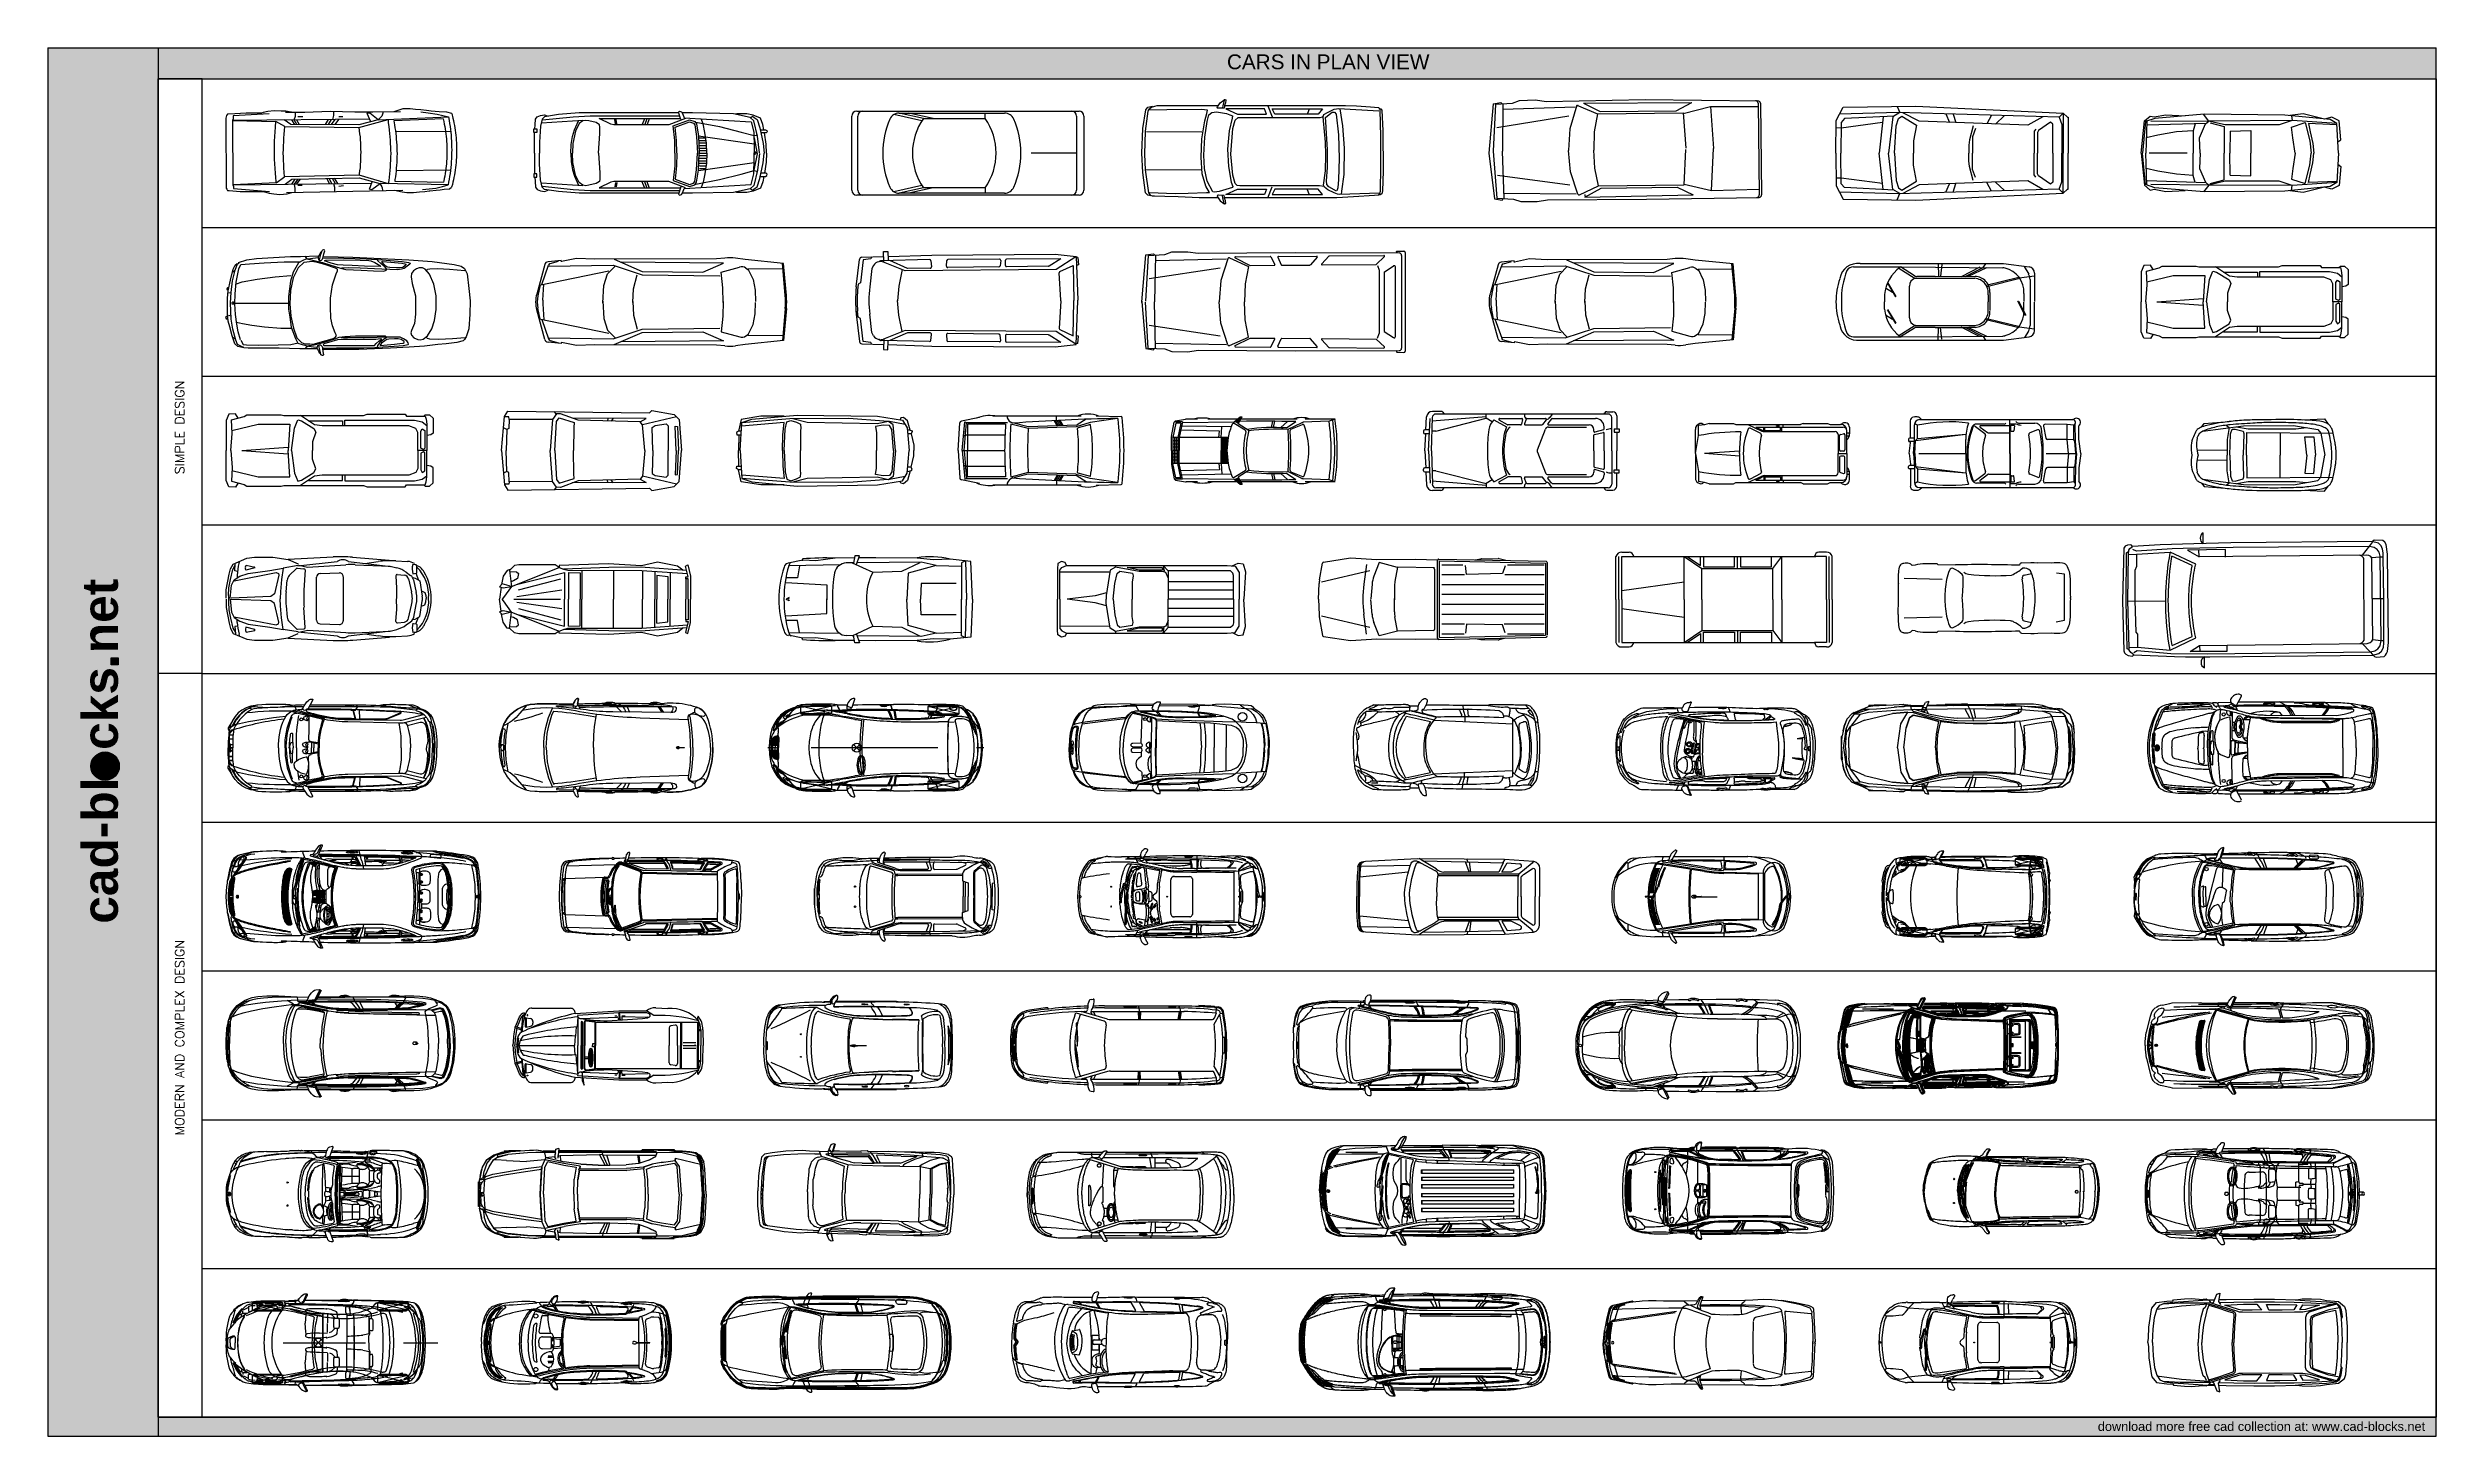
# Model space of a CAD drawing. Header units: millimetres. Extents: x 2646 to 50990, y 12226 to 40347.
import ezdxf

# ---------------------------------------------------------------- set-up
doc = ezdxf.new("R2010")
doc.units = ezdxf.units.MM
doc.layers.add('www.cad-blocks.net', color=7, linetype='Continuous')
doc.styles.add('ATTR', font='romans.shx', dxfattribs={"width": 0.8, "height": 1.114828})
doc.styles.get("Standard").update_dxf_attribs({"font": 'arial.ttf'})

# ---------------------------------------------------------------- blocks, each defined once
blk = doc.blocks.new('A$C34185CE5')
for p, q in [((-0.127, 0.755), (-0.138, 0.7)), ((-0.138, 0.7), (-0.13, -0.714)), ((-0.102, 0.785), (-0.127, 0.755)), ((0.044, 0.786), (-0.102, 0.785)), ((0.009, 0.688), (-0.003, 0.652)), ((2.767, 0.68), (-0.003, 0.652)), ((-0.003, 0.652), (0.003, -0.652)), ((-0.003, 0.652), (0.875, 0.632)), ((0.74, 0.79), (0.008, 0.75)), ((0.008, 0.75), (0.009, 0.688)), ((0.276, 0.8), (0.044, 0.786)), ((0.581, 0.801), (0.276, 0.8)), ((0.618, 0.814), (0.581, 0.801)), ((0.715, 0.838), (0.618, 0.814)), ((0.841, 0.849), (0.715, 0.838)), ((0.985, 0.846), (0.841, 0.849)), ((0.86, 0.423), (0.865, 0.519)), ((0.865, 0.519), (0.875, 0.632)), ((1.058, 0.535), (0.875, 0.632)), ((1.076, 0.84), (0.985, 0.846)), ((1.175, 0.572), (1.045, 0.665)), ((1.052, 0.454), (1.058, 0.535)), ((1.058, 0.535), (2.557, 0.513)), ((1.459, 0.818), (1.068, 0.816)), ((1.141, 0.829), (1.076, 0.84)), ((1.239, 0.817), (1.141, 0.829)), ((2.557, 0.568), (1.175, 0.572)), ((1.191, 0.664), (1.255, 0.572)), ((1.245, 0.666), (1.269, 0.742)), ((1.302, 0.572), (1.245, 0.666)), ((1.269, 0.742), (1.269, 0.818)), ((1.29, 0.664), (1.349, 0.572)), ((1.422, 0.727), (1.316, 0.727)), ((1.971, 0.833), (1.459, 0.818)), ((1.88, 0.57), (1.942, 0.673)), ((1.992, 0.672), (1.934, 0.57)), ((2.471, 0.823), (1.971, 0.833)), ((2.004, 0.57), (2.072, 0.674)), ((2.025, 0.673), (2.045, 0.755)), ((2.045, 0.755), (2.045, 0.831)), ((2.142, 0.676), (2.069, 0.57)), ((2.229, 0.727), (2.146, 0.727)), ((2.836, 0.825), (2.471, 0.823)), ((2.557, 0.513), (3.147, 0.676)), ((2.946, 0.667), (2.557, 0.568)), ((2.557, 0.513), (2.57, 0.387)), ((2.714, 0.8), (2.791, 0.631)), ((2.776, 0.8), (2.714, 0.8)), ((2.946, 0.667), (2.776, 0.8)), ((3.397, 0.828), (2.836, 0.825)), ((3.019, 0.741), (2.946, 0.667)), ((2.946, 0.667), (4.369, 0.726)), ((3.033, 0.785), (3.019, 0.741)), ((3.044, 0.829), (3.033, 0.785)), ((3.147, 0.676), (3.151, 0.606)), ((3.151, 0.606), (3.16, 0.529)), ((3.16, 0.529), (3.167, 0.458)), ((4.263, 0.687), (3.261, 0.646)), ((3.261, 0.646), (3.273, 0.566)), ((3.324, 0.852), (3.262, 0.83)), ((3.273, 0.566), (3.283, 0.508)), ((3.283, 0.508), (3.293, 0.451)), ((3.445, 0.889), (3.324, 0.852)), ((3.592, 0.89), (3.445, 0.889)), ((3.702, 0.879), (3.592, 0.89)), ((3.811, 0.867), (3.702, 0.879)), ((3.921, 0.855), (3.811, 0.867)), ((3.811, 0.831), (3.958, 0.809)), ((4.019, 0.844), (3.921, 0.855)), ((3.958, 0.809), (4.138, 0.781)), ((4.177, 0.832), (4.019, 0.844)), ((4.138, 0.781), (4.369, 0.726)), ((4.336, 0.821), (4.177, 0.832)), ((4.263, 0.687), (4.274, 0.631)), ((4.274, 0.631), (4.283, 0.582)), ((4.283, 0.582), (4.292, 0.533)), ((4.292, 0.533), (4.3, 0.483)), ((4.438, 0.797), (4.336, 0.821)), ((4.369, 0.726), (4.38, 0.652)), ((4.38, 0.652), (4.39, 0.594)), ((4.39, 0.594), (4.4, 0.535)), ((4.4, 0.535), (4.407, 0.473)), ((4.438, 0.797), (4.459, 0.703)), ((4.459, 0.703), (4.471, 0.654)), ((4.471, 0.654), (4.479, 0.605)), ((4.479, 0.605), (4.488, 0.555)), ((4.488, 0.555), (4.496, 0.506)), ((4.496, 0.506), (4.505, 0.457)), ((0.844, 0.054), (0.849, 0.144)), ((0.849, -0.036), (0.844, 0.054)), ((0.849, 0.235), (0.854, 0.332)), ((0.849, 0.144), (0.849, 0.235)), ((0.854, 0.332), (0.86, 0.423)), ((1.025, -0.007), (1.029, 0.068)), ((1.029, 0.143), (1.034, 0.223)), ((1.029, 0.068), (1.029, 0.143)), ((1.034, 0.223), (1.038, 0.298)), ((1.038, 0.298), (1.043, 0.378)), ((1.043, 0.378), (1.052, 0.454)), ((2.57, 0.387), (2.578, 0.326)), ((2.578, 0.326), (2.581, 0.26)), ((2.581, 0.26), (2.585, 0.199)), ((2.585, 0.199), (2.588, 0.134)), ((2.588, 0.134), (2.588, 0.072)), ((2.588, 0.072), (2.592, 0.011)), ((2.592, 0.011), (2.588, -0.05)), ((3.167, 0.458), (3.175, 0.391)), ((3.175, 0.391), (3.183, 0.324)), ((3.183, 0.324), (3.187, 0.254)), ((3.187, 0.254), (3.191, 0.187)), ((3.191, 0.187), (3.195, 0.117)), ((3.195, 0.117), (3.195, 0.05)), ((3.195, 0.05), (3.199, -0.017)), ((3.293, 0.451), (3.3, 0.39)), ((4.407, 0.432), (3.296, 0.427)), ((3.3, 0.39), (3.307, 0.332)), ((3.307, 0.332), (3.313, 0.275)), ((3.313, 0.275), (3.317, 0.214)), ((3.317, 0.214), (3.32, 0.157)), ((3.32, 0.157), (3.324, 0.096)), ((3.324, 0.096), (3.324, 0.039)), ((3.324, 0.039), (3.327, -0.019)), ((4.3, 0.483), (4.309, 0.434)), ((4.309, 0.434), (4.315, 0.382)), ((4.315, 0.382), (4.321, 0.332)), ((4.321, 0.332), (4.326, 0.283)), ((4.326, 0.283), (4.329, 0.231)), ((4.329, 0.231), (4.332, 0.182)), ((4.332, 0.182), (4.335, 0.129)), ((4.335, 0.129), (4.335, 0.08)), ((4.335, 0.08), (4.338, 0.031)), ((4.338, 0.031), (4.335, -0.018)), ((4.407, 0.473), (4.414, 0.415)), ((4.414, 0.415), (4.421, 0.357)), ((4.421, 0.357), (4.425, 0.295)), ((4.425, 0.295), (4.428, 0.236)), ((4.428, 0.236), (4.431, 0.175)), ((4.431, 0.175), (4.431, 0.117)), ((4.431, 0.117), (4.434, 0.058)), ((4.434, 0.058), (4.431, 0)), ((4.431, 0), (4.431, -0.058)), ((4.505, 0.457), (4.511, 0.404)), ((4.511, 0.404), (4.517, 0.355)), ((4.517, 0.355), (4.523, 0.306)), ((4.523, 0.306), (4.526, 0.254)), ((4.526, 0.254), (4.529, 0.204)), ((4.529, 0.204), (4.531, 0.152)), ((4.531, 0.152), (4.531, 0.103)), ((4.531, 0.103), (4.534, 0.054)), ((4.534, 0.054), (4.531, 0.004)), ((4.531, 0.004), (4.531, -0.045)), ((0.849, -0.127), (0.849, -0.036)), ((0.854, -0.224), (0.849, -0.127)), ((0.86, -0.315), (0.854, -0.224)), ((0.865, -0.411), (0.86, -0.315)), ((0.876, -0.502), (0.865, -0.411)), ((1.029, -0.082), (1.025, -0.007)), ((1.029, -0.157), (1.029, -0.082)), ((1.034, -0.237), (1.029, -0.157)), ((1.038, -0.313), (1.034, -0.237)), ((1.043, -0.392), (1.038, -0.313)), ((1.051, -0.488), (1.043, -0.392)), ((2.562, -0.456), (1.051, -0.488)), ((2.563, -0.426), (2.562, -0.456)), ((3.153, -0.628), (2.562, -0.456)), ((2.57, -0.365), (2.563, -0.426)), ((2.578, -0.304), (2.57, -0.365)), ((2.581, -0.238), (2.578, -0.304)), ((2.585, -0.177), (2.581, -0.238)), ((2.588, -0.111), (2.585, -0.177)), ((2.588, -0.05), (2.588, -0.111)), ((3.175, -0.425), (3.167, -0.491)), ((3.183, -0.357), (3.175, -0.425)), ((3.187, -0.287), (3.183, -0.357)), ((3.191, -0.221), (3.187, -0.287)), ((3.195, -0.15), (3.191, -0.221)), ((3.199, -0.017), (3.195, -0.083)), ((3.195, -0.083), (3.195, -0.15)), ((3.3, -0.427), (3.293, -0.488)), ((3.307, -0.37), (3.3, -0.427)), ((3.313, -0.313), (3.307, -0.37)), ((4.409, -0.349), (3.308, -0.367)), ((3.317, -0.252), (3.313, -0.313)), ((3.32, -0.194), (3.317, -0.252)), ((3.324, -0.133), (3.32, -0.194)), ((3.327, -0.019), (3.324, -0.076)), ((3.324, -0.076), (3.324, -0.133)), ((4.292, -0.471), (4.283, -0.52)), ((4.3, -0.421), (4.292, -0.471)), ((4.309, -0.372), (4.3, -0.421)), ((4.315, -0.32), (4.309, -0.372)), ((4.321, -0.271), (4.315, -0.32)), ((4.326, -0.221), (4.321, -0.271)), ((4.329, -0.169), (4.326, -0.221)), ((4.332, -0.12), (4.329, -0.169)), ((4.335, -0.067), (4.332, -0.12)), ((4.335, -0.018), (4.335, -0.067)), ((4.39, -0.477), (4.38, -0.535)), ((4.4, -0.419), (4.39, -0.477)), ((4.407, -0.357), (4.4, -0.419)), ((4.414, -0.298), (4.407, -0.357)), ((4.421, -0.24), (4.414, -0.298)), ((4.425, -0.178), (4.421, -0.24)), ((4.428, -0.12), (4.425, -0.178)), ((4.431, -0.058), (4.428, -0.12)), ((4.488, -0.448), (4.479, -0.498)), ((4.496, -0.399), (4.488, -0.448)), ((4.505, -0.35), (4.496, -0.399)), ((4.511, -0.297), (4.505, -0.35)), ((4.517, -0.248), (4.511, -0.297)), ((4.523, -0.199), (4.517, -0.248)), ((4.526, -0.146), (4.523, -0.199)), ((4.529, -0.097), (4.526, -0.146)), ((4.531, -0.045), (4.529, -0.097)), ((-0.13, -0.714), (-0.121, -0.739)), ((-0.121, -0.739), (-0.106, -0.762)), ((-0.106, -0.762), (-0.069, -0.762)), ((-0.069, -0.762), (0.15, -0.785)), ((0.003, -0.652), (2.807, -0.614)), ((0.003, -0.652), (0.019, -0.685)), ((0.881, -0.611), (0.015, -0.652)), ((0.019, -0.685), (0.019, -0.724)), ((0.019, -0.724), (0.748, -0.782)), ((0.15, -0.785), (0.625, -0.783)), ((0.625, -0.783), (0.736, -0.819)), ((0.736, -0.819), (0.833, -0.831)), ((0.833, -0.831), (0.955, -0.842)), ((0.882, -0.584), (0.876, -0.502)), ((0.881, -0.611), (1.051, -0.488)), ((0.881, -0.611), (0.882, -0.584)), ((0.955, -0.842), (1.102, -0.83)), ((1.064, -0.635), (1.198, -0.536)), ((1.089, -0.805), (3.442, -0.756)), ((1.102, -0.83), (1.199, -0.804)), ((1.198, -0.536), (2.563, -0.505)), ((1.198, -0.634), (1.267, -0.533)), ((1.246, -0.634), (1.259, -0.723)), ((1.317, -0.533), (1.247, -0.634)), ((1.259, -0.723), (1.259, -0.8)), ((1.295, -0.634), (1.376, -0.531)), ((1.41, -0.661), (1.316, -0.661)), ((1.905, -0.519), (1.956, -0.623)), ((2.008, -0.623), (1.953, -0.52)), ((2.013, -0.516), (2.077, -0.622)), ((2.038, -0.623), (2.061, -0.697)), ((2.13, -0.622), (2.059, -0.515)), ((2.061, -0.697), (2.061, -0.783)), ((2.146, -0.673), (2.241, -0.661)), ((2.563, -0.505), (2.978, -0.625)), ((2.771, -0.735), (2.821, -0.588)), ((2.82, -0.747), (2.771, -0.735)), ((2.99, -0.625), (2.82, -0.747)), ((2.978, -0.625), (3.022, -0.692)), ((4.361, -0.651), (2.99, -0.625)), ((3.022, -0.692), (3.027, -0.71)), ((3.027, -0.71), (3.036, -0.761)), ((3.16, -0.562), (3.148, -0.629)), ((3.167, -0.491), (3.16, -0.562)), ((3.274, -0.758), (3.43, -0.792)), ((3.285, -0.544), (3.281, -0.575)), ((3.281, -0.575), (4.27, -0.593)), ((3.293, -0.488), (3.285, -0.544)), ((3.43, -0.792), (3.527, -0.804)), ((3.527, -0.804), (3.661, -0.804)), ((3.661, -0.804), (3.779, -0.794)), ((3.779, -0.794), (3.887, -0.781)), ((3.844, -0.742), (3.98, -0.732)), ((3.887, -0.781), (3.976, -0.769)), ((3.976, -0.769), (3.989, -0.769)), ((3.98, -0.732), (4.112, -0.716)), ((3.989, -0.769), (4.116, -0.76)), ((4.112, -0.716), (4.249, -0.685)), ((4.116, -0.76), (4.198, -0.752)), ((4.198, -0.752), (4.283, -0.739)), ((4.249, -0.685), (4.361, -0.651)), ((4.274, -0.569), (4.27, -0.593)), ((4.283, -0.52), (4.274, -0.569)), ((4.283, -0.739), (4.392, -0.727)), ((4.369, -0.594), (4.359, -0.652)), ((4.38, -0.535), (4.369, -0.594)), ((4.392, -0.727), (4.433, -0.695)), ((4.447, -0.645), (4.433, -0.695)), ((4.459, -0.596), (4.447, -0.645)), ((4.471, -0.547), (4.459, -0.596)), ((4.479, -0.498), (4.471, -0.547))]:
    blk.add_line(p, q)
blk = doc.blocks.new('A$C49703025')
for p, q in [((-0.113, 0.489), (-0.053, 0.489)), ((-0.113, 0.42), (-0.113, 0.489)), ((-0.093, 0.489), (-0.089, 0.573)), ((-0.089, 0.573), (-0.077, 0.686)), ((-0.077, 0.686), (-0.044, 0.735)), ((-0.053, 0.489), (-0.053, 0.42)), ((-0.044, 0.735), (0.024, 0.765)), ((0.02, 0.543), (0, 0.222)), ((0.057, 0.691), (0.02, 0.543)), ((0.024, 0.765), (0.105, 0.775)), ((0.881, 0.661), (0.04, 0.607)), ((0.105, 0.735), (0.057, 0.691)), ((0.061, 0.671), (0.683, 0.735)), ((0.388, 0.78), (0.105, 0.735)), ((0.105, 0.775), (0.174, 0.75)), ((0.804, 0.813), (0.388, 0.78)), ((0.683, 0.735), (1.027, 0.755)), ((0.707, 0.469), (0.792, 0.652)), ((0.808, 0.597), (0.732, 0.444)), ((2.822, 0.813), (0.804, 0.813)), ((0.877, 0.652), (0.808, 0.597)), ((0.942, 0.661), (0.877, 0.652)), ((1.002, 0.652), (0.942, 0.661)), ((1.152, 0.617), (1.002, 0.652)), ((1.027, 0.755), (2.841, 0.755)), ((1.217, 0.573), (1.152, 0.617)), ((1.443, 0.586), (1.212, 0.702)), ((1.212, 0.702), (2.85, 0.702)), ((1.221, 0.528), (1.217, 0.573)), ((1.221, 0.4), (1.221, 0.528)), ((1.507, 0.575), (1.443, 0.586)), ((2.618, 0.575), (1.507, 0.575)), ((1.538, 0.592), (1.529, 0.68)), ((1.566, 0.592), (1.557, 0.68)), ((2.125, 0.696), (2.083, 0.58)), ((2.174, 0.695), (2.132, 0.579)), ((2.219, 0.697), (2.178, 0.581)), ((2.958, 0.702), (2.618, 0.575)), ((2.707, 0.554), (3.041, 0.676)), ((2.741, 0.254), (2.707, 0.554)), ((2.747, 0.529), (3.041, 0.637)), ((2.778, 0.256), (2.747, 0.529)), ((2.816, 0.829), (2.838, 0.849)), ((2.864, 0.684), (2.816, 0.829)), ((2.838, 0.849), (2.874, 0.835)), ((2.874, 0.835), (2.905, 0.791)), ((3.1, 0.813), (2.89, 0.813)), ((2.905, 0.791), (2.932, 0.714)), ((2.932, 0.714), (4.286, 0.632)), ((3.041, 0.676), (3.144, 0.639)), ((3.041, 0.637), (3.122, 0.608)), ((3.929, 0.795), (3.1, 0.813)), ((3.122, 0.608), (3.148, 0.576)), ((3.144, 0.639), (3.183, 0.591)), ((3.148, 0.576), (3.18, 0.34)), ((3.163, 0.627), (3.648, 0.536)), ((3.183, 0.591), (3.217, 0.343)), ((3.317, 0.591), (3.271, 0.695)), ((3.35, 0.417), (3.317, 0.591)), ((3.648, 0.536), (4.083, 0.427)), ((4.269, 0.722), (3.929, 0.795)), ((3.993, 0.795), (3.965, 0.787)), ((4.2, 0.795), (3.993, 0.795)), ((4.328, 0.77), (4.2, 0.795)), ((4.343, 0.656), (4.269, 0.722)), ((4.279, 0.724), (4.312, 0.747)), ((4.286, 0.632), (4.337, 0.422)), ((4.312, 0.747), (4.35, 0.724)), ((4.472, 0.711), (4.328, 0.77)), ((4.412, 0.343), (4.343, 0.656)), ((4.35, 0.724), (4.407, 0.681)), ((4.407, 0.681), (4.461, 0.513)), ((4.461, 0.513), (4.529, 0.197)), ((4.525, 0.578), (4.472, 0.711)), ((4.542, 0.474), (4.525, 0.578)), ((-0.053, 0.42), (-0.113, 0.42)), ((-0.101, 0.306), (-0.096, 0.42)), ((-0.101, 0), (-0.101, 0.306)), ((-0.101, 0), (-0.101, -0.306)), ((0, 0.222), (0, 0)), ((0, -0.222), (0, 0)), ((0.635, 0), (0.643, 0.173)), ((0.635, 0), (0.643, -0.173)), ((0.643, 0.173), (0.667, 0.336)), ((0.667, 0.336), (0.707, 0.469)), ((0.679, 0.193), (0.671, 0)), ((0.679, -0.193), (0.671, 0)), ((0.732, 0.444), (0.679, 0.193)), ((1.196, 0), (1.221, 0.4)), ((1.196, 0), (1.221, -0.4)), ((2.744, 0.002), (2.741, 0.254)), ((2.781, 0.003), (2.778, 0.256)), ((3.18, 0.34), (3.198, 0)), ((3.217, 0.343), (3.235, 0.002)), ((3.22, 0.35), (4.35, 0.19)), ((3.241, 0.309), (3.365, 0.309)), ((3.241, 0.257), (3.373, 0.257)), ((3.241, 0.206), (3.382, 0.206)), ((3.241, 0.154), (3.382, 0.154)), ((3.241, 0.103), (3.382, 0.103)), ((3.241, 0.051), (3.382, 0.051)), ((3.241, 0), (3.382, 0)), ((3.38, 0.202), (3.35, 0.417)), ((3.386, 0.002), (3.38, 0.202)), ((4.083, 0.427), (4.344, 0.354)), ((4.337, 0.422), (4.348, 0.111)), ((4.344, 0.354), (4.395, 0.364)), ((4.348, 0.111), (4.348, -0.004)), ((4.348, -0.111), (4.348, 0.004)), ((4.415, -0.011), (4.354, 0.313)), ((4.363, 0.028), (4.359, 0.005)), ((4.359, 0.005), (4.363, -0.023)), ((4.386, 0.005), (4.363, 0.028)), ((4.395, 0.364), (4.404, 0.379)), ((4.456, 0.006), (4.412, 0.343)), ((4.473, 0.474), (4.574, 0.474)), ((4.592, 0.408), (4.49, 0.408)), ((4.529, 0.197), (4.546, -0.002)), ((4.529, -0.197), (4.546, 0.002)), ((4.59, 0.18), (4.553, 0.408)), ((4.574, 0.474), (4.606, 0.455)), ((4.599, 0), (4.59, 0.18)), ((4.599, 0), (4.59, -0.18)), ((4.609, 0.429), (4.592, 0.408)), ((4.606, 0.455), (4.609, 0.429)), ((-0.053, -0.42), (-0.113, -0.42)), ((-0.113, -0.42), (-0.113, -0.489)), ((-0.101, -0.306), (-0.096, -0.42)), ((-0.053, -0.489), (-0.053, -0.42)), ((0.02, -0.543), (0, -0.222)), ((0.643, -0.173), (0.667, -0.336)), ((0.667, -0.336), (0.707, -0.469)), ((0.732, -0.444), (0.679, -0.193)), ((0.707, -0.469), (0.792, -0.652)), ((0.808, -0.597), (0.732, -0.444)), ((1.221, -0.4), (1.221, -0.528)), ((2.741, -0.254), (2.707, -0.554)), ((2.744, -0.002), (2.741, -0.254)), ((2.778, -0.256), (2.747, -0.529)), ((2.781, -0.003), (2.778, -0.256)), ((3.148, -0.576), (3.18, -0.34)), ((3.18, -0.34), (3.198, 0)), ((3.183, -0.591), (3.217, -0.343)), ((3.217, -0.343), (3.235, -0.002)), ((3.22, -0.35), (4.35, -0.19)), ((3.241, -0.051), (3.382, -0.051)), ((3.241, -0.103), (3.382, -0.103)), ((3.241, -0.154), (3.382, -0.154)), ((3.241, -0.206), (3.382, -0.206)), ((3.241, -0.257), (3.373, -0.257)), ((3.241, -0.309), (3.365, -0.309)), ((3.35, -0.417), (3.317, -0.591)), ((3.38, -0.202), (3.35, -0.417)), ((3.386, -0.002), (3.38, -0.202)), ((3.648, -0.536), (4.083, -0.427)), ((4.083, -0.427), (4.344, -0.354)), ((4.286, -0.632), (4.337, -0.422)), ((4.337, -0.422), (4.348, -0.111)), ((4.412, -0.343), (4.343, -0.656)), ((4.344, -0.347), (4.415, -0.011)), ((4.344, -0.354), (4.395, -0.364)), ((4.401, 0), (4.354, 0)), ((4.363, -0.023), (4.382, -0.011)), ((4.395, -0.364), (4.404, -0.379)), ((4.456, -0.006), (4.412, -0.343)), ((4.461, -0.513), (4.529, -0.197)), ((4.473, -0.474), (4.574, -0.474)), ((4.592, -0.408), (4.49, -0.408)), ((4.542, -0.474), (4.525, -0.578)), ((4.59, -0.18), (4.553, -0.408)), ((4.574, -0.474), (4.606, -0.455)), ((4.609, -0.429), (4.592, -0.408)), ((4.606, -0.455), (4.609, -0.429)), ((-0.113, -0.489), (-0.053, -0.489)), ((-0.093, -0.489), (-0.089, -0.573)), ((-0.089, -0.573), (-0.077, -0.686)), ((-0.077, -0.686), (-0.044, -0.735)), ((-0.044, -0.735), (0.024, -0.765)), ((0.057, -0.691), (0.02, -0.543)), ((0.024, -0.765), (0.105, -0.775)), ((0.881, -0.661), (0.04, -0.607)), ((0.105, -0.735), (0.057, -0.691)), ((0.061, -0.671), (0.683, -0.735)), ((0.388, -0.78), (0.105, -0.735)), ((0.105, -0.775), (0.174, -0.75)), ((0.804, -0.813), (0.388, -0.78)), ((0.683, -0.735), (1.027, -0.755)), ((2.822, -0.813), (0.804, -0.813)), ((0.877, -0.652), (0.808, -0.597)), ((0.942, -0.661), (0.877, -0.652)), ((1.002, -0.652), (0.942, -0.661)), ((1.152, -0.617), (1.002, -0.652)), ((1.027, -0.755), (2.841, -0.755)), ((1.217, -0.573), (1.152, -0.617)), ((1.443, -0.586), (1.212, -0.702)), ((1.212, -0.702), (2.85, -0.702)), ((1.221, -0.528), (1.217, -0.573)), ((1.507, -0.575), (1.443, -0.586)), ((2.618, -0.575), (1.507, -0.575)), ((1.538, -0.592), (1.529, -0.68)), ((1.566, -0.592), (1.557, -0.68)), ((2.125, -0.696), (2.083, -0.58)), ((2.174, -0.695), (2.132, -0.579)), ((2.219, -0.697), (2.178, -0.581)), ((2.958, -0.702), (2.618, -0.575)), ((2.707, -0.554), (3.041, -0.676)), ((2.747, -0.529), (3.041, -0.637)), ((2.864, -0.684), (2.816, -0.829)), ((2.816, -0.829), (2.838, -0.849)), ((2.838, -0.849), (2.874, -0.835)), ((2.874, -0.835), (2.905, -0.791)), ((3.1, -0.813), (2.89, -0.813)), ((2.905, -0.791), (2.932, -0.714)), ((2.932, -0.714), (4.286, -0.632)), ((3.041, -0.637), (3.122, -0.608)), ((3.041, -0.676), (3.144, -0.639)), ((3.929, -0.795), (3.1, -0.813)), ((3.122, -0.608), (3.148, -0.576)), ((3.144, -0.639), (3.183, -0.591)), ((3.163, -0.627), (3.648, -0.536)), ((3.317, -0.591), (3.271, -0.695)), ((4.269, -0.722), (3.929, -0.795)), ((3.993, -0.795), (3.965, -0.787)), ((4.2, -0.795), (3.993, -0.795)), ((4.328, -0.77), (4.2, -0.795)), ((4.343, -0.656), (4.269, -0.722)), ((4.279, -0.724), (4.312, -0.747)), ((4.312, -0.747), (4.35, -0.724)), ((4.472, -0.711), (4.328, -0.77)), ((4.35, -0.724), (4.407, -0.681)), ((4.407, -0.681), (4.461, -0.513)), ((4.525, -0.578), (4.472, -0.711))]:
    blk.add_line(p, q)
blk = doc.blocks.new('A$C361F10BA')
for p, q in [((-0.12, -0.75), (-0.12, 0.75)), ((-0.02, 0.85), (4.48, 0.85)), ((0, -0.75), (0, 0.75)), ((1.3, 0.655), (0.734, 0.782)), ((1.33, 0.7), (0.836, 0.81)), ((0.836, 0.81), (2.974, 0.81)), ((1.53, 0.7), (1.036, 0.81)), ((1.33, 0.7), (2.58, 0.7)), ((2.58, 0.7), (2.58, 0.81)), ((4.43, 0.75), (4.43, -0.75)), ((4.58, 0.75), (4.58, -0.75)), ((4.43, 0), (3.511, 0)), ((4.48, -0.85), (-0.02, -0.85)), ((1.3, -0.655), (0.734, -0.782)), ((1.33, -0.7), (0.836, -0.81)), ((2.974, -0.81), (0.836, -0.81)), ((1.53, -0.7), (1.036, -0.81)), ((2.58, -0.7), (1.33, -0.7)), ((2.58, -0.7), (2.58, -0.81))]:
    blk.add_line(p, q)
for centre, radius, start, end in [((-0.02, 0.75), 0.1, 90, 180), ((0.1, 0.75), 0.1, 90, 180), ((2.223, 0), 1.715, 156.261, 203.739), ((0.836, 0.61), 0.2, 90, 156.261), ((2.323, 0), 1.215, 144.8298, 215.1702), ((1.587, 0), 1.215, 324.8298, 35.1702), ((2.974, 0.61), 0.2, 23.739, 90), ((1.587, 0), 1.715, 336.261, 23.739), ((4.33, 0.75), 0.1, 0, 90), ((4.48, 0.75), 0.1, 0, 90), ((-0.02, -0.75), 0.1, 180, 270), ((0.1, -0.75), 0.1, 180, 270), ((0.836, -0.61), 0.2, 203.739, 270), ((2.974, -0.61), 0.2, 270, 336.261), ((4.33, -0.75), 0.1, 270, 0), ((4.48, -0.75), 0.1, 270, 0)]:
    blk.add_arc(centre, radius, start, end)
blk = doc.blocks.new('A$C381B4D24')
for p, q in [((-1.68, 0.953), (-1.583, 0.977)), ((-1.605, 0.955), (-1.538, 0.971)), ((-1.538, 0.971), (-1.491, 0.987)), ((-1.491, 0.987), (-0.253, 0.987)), ((-0.269, 0.963), (-0.244, 1.001)), ((-0.244, 1.001), (-0.212, 1.042)), ((-0.212, 1.042), (-0.142, 1.096)), ((-0.162, 0.981), (-0.17, 0.938)), ((-0.133, 1.095), (-0.162, 0.981)), ((-0.142, 1.096), (-0.127, 1.108)), ((-0.12, 1.108), (-0.133, 1.095)), ((-0.124, 0.989), (-0.128, 0.963)), ((-0.127, 1.108), (-0.12, 1.108)), ((-0.11, 1.042), (-0.124, 0.989)), ((-0.124, 0.987), (2.324, 0.987)), ((-0.119, 1.108), (-0.097, 1.101)), ((-0.097, 1.095), (-0.11, 1.042)), ((-0.097, 1.101), (-0.097, 1.095)), ((0.753, 0.983), (0.838, 0.761)), ((2.324, 0.987), (2.546, 0.978)), ((2.546, 0.978), (2.826, 0.963)), ((-1.797, 0.023), (-1.777, 0.52)), ((-1.777, 0.52), (-1.719, 0.898)), ((-1.725, 0.465), (-1.672, 0.873)), ((-1.719, 0.898), (-1.68, 0.953)), ((-1.672, 0.873), (-1.658, 0.914)), ((-1.658, 0.914), (-1.605, 0.955)), ((-1.293, 0.898), (-1.648, 0.89)), ((-0.596, 0.906), (-1.293, 0.898)), ((-0.473, 0.89), (-0.596, 0.906)), ((-0.583, 0.314), (-0.524, 0.677)), ((-0.526, 0.349), (-0.481, 0.666)), ((-0.524, 0.677), (-0.486, 0.827)), ((-0.486, 0.827), (-0.473, 0.89)), ((-0.481, 0.666), (-0.442, 0.801)), ((-0.442, 0.801), (-0.383, 0.849)), ((-0.383, 0.849), (-0.286, 0.856)), ((-0.286, 0.856), (-0.085, 0.825)), ((-0.274, 0.942), (-0.269, 0.963)), ((-0.269, 0.935), (-0.274, 0.942)), ((-0.263, 0.932), (-0.269, 0.935)), ((-0.246, 0.932), (-0.263, 0.932)), ((-0.131, 0.936), (-0.246, 0.932)), ((-0.128, 0.963), (-0.131, 0.936)), ((0.682, 0.92), (-0.097, 0.92)), ((-0.097, 0.92), (0.136, 0.809)), ((-0.085, 0.825), (-0.019, 0.801)), ((0.026, 0.73), (-0.033, 0.476)), ((-0.019, 0.801), (0.032, 0.777)), ((0, 0), (0.039, 0.523)), ((0.032, 0.777), (0.026, 0.73)), ((0.039, 0.523), (0.091, 0.69)), ((0.091, 0.69), (0.149, 0.746)), ((0.136, 0.809), (0.721, 0.809)), ((0.149, 0.746), (1.812, 0.746)), ((0.721, 0.809), (0.682, 0.92)), ((0.838, 0.92), (1.857, 0.92)), ((0.89, 0.809), (0.838, 0.92)), ((1.766, 0.809), (0.89, 0.809)), ((1.585, 0.912), (1.552, 0.825)), ((1.857, 0.92), (1.766, 0.809)), ((1.812, 0.746), (1.857, 0.761)), ((1.868, 0.766), (1.885, 0.802)), ((1.879, 0.674), (1.868, 0.766)), ((1.914, 0.247), (1.879, 0.674)), ((1.885, 0.802), (1.961, 0.844)), ((1.92, 0.745), (1.99, 0.802)), ((1.926, 0.666), (1.92, 0.745)), ((1.938, 0.417), (1.926, 0.666)), ((1.961, 0.844), (2.095, 0.916)), ((1.99, 0.802), (2.054, 0.852)), ((2.054, 0.852), (2.101, 0.852)), ((2.095, 0.916), (2.188, 0.93)), ((2.101, 0.852), (2.13, 0.809)), ((2.13, 0.809), (2.182, 0.396)), ((2.188, 0.93), (2.998, 0.88)), ((2.206, 0.923), (2.258, 0.574)), ((2.258, 0.574), (2.293, 0.126)), ((2.826, 0.963), (2.989, 0.944)), ((2.989, 0.944), (3.007, 0.929)), ((2.998, 0.93), (3.039, 0.923)), ((3.007, 0.929), (3.015, 0.893)), ((3.015, 0.893), (3.033, 0.361)), ((3.039, 0.923), (3.056, 0.894)), ((3.056, 0.894), (3.08, 0.475)), ((-1.777, -0.371), (-1.797, 0.023)), ((-1.738, 0), (-1.725, 0.465)), ((-1.725, -0.318), (-1.738, 0)), ((-1.706, 0.464), (-0.583, 0.456)), ((-0.602, -0.056), (-0.583, 0.314)), ((-0.546, -0.016), (-0.526, 0.349)), ((-0.033, 0.476), (-0.065, 0.103)), ((-0.065, 0.103), (-0.046, -0.246)), ((0.039, -0.42), (0, 0)), ((1.926, -0.009), (1.914, 0.247)), ((1.961, 0.097), (1.938, 0.417)), ((1.961, -0.265), (1.961, 0.097)), ((2.182, 0.396), (2.194, -0.088)), ((2.293, 0.126), (2.287, -0.408)), ((3.033, 0.361), (3.033, -0.237)), ((3.08, 0.475), (3.085, -0.344)), ((-1.726, -0.782), (-1.777, -0.371)), ((-1.658, -0.783), (-1.725, -0.318)), ((-1.719, -0.316), (-0.596, -0.308)), ((-0.576, -0.395), (-0.602, -0.056)), ((-0.505, -0.648), (-0.576, -0.395)), ((-0.533, -0.286), (-0.546, -0.016)), ((-0.481, -0.547), (-0.533, -0.286)), ((-0.046, -0.246), (0.006, -0.563)), ((0.091, -0.595), (0.039, -0.42)), ((1.879, -0.628), (1.92, -0.337)), ((1.92, -0.337), (1.926, -0.009)), ((1.938, -0.536), (1.961, -0.265)), ((2.194, -0.088), (2.177, -0.514)), ((2.287, -0.408), (2.241, -0.749)), ((3.033, -0.237), (3.021, -0.764)), ((3.085, -0.344), (3.074, -0.742)), ((-1.68, -0.829), (-1.726, -0.782)), ((-1.616, -0.845), (-1.68, -0.829)), ((-1.618, -0.832), (-1.658, -0.783)), ((-1.642, -0.774), (-1.125, -0.797)), ((-1.585, -0.848), (-1.618, -0.832)), ((-1.545, -0.848), (-1.585, -0.848)), ((-1.338, -0.856), (-1.545, -0.848)), ((-1.064, -0.864), (-1.338, -0.856)), ((-1.125, -0.797), (-0.86, -0.789)), ((-0.643, -0.881), (-1.064, -0.864)), ((-0.86, -0.789), (-0.492, -0.774)), ((-0.397, -0.881), (-0.643, -0.881)), ((-0.434, -0.774), (-0.505, -0.648)), ((-0.492, -0.774), (-0.434, -0.774)), ((-0.364, -0.761), (-0.481, -0.547)), ((-0.256, -0.881), (-0.397, -0.881)), ((-0.331, -0.769), (-0.364, -0.761)), ((-0.234, -0.753), (-0.331, -0.769)), ((-0.269, -0.834), (-0.274, -0.841)), ((-0.274, -0.841), (-0.269, -0.862)), ((-0.263, -0.831), (-0.269, -0.834)), ((-0.269, -0.862), (-0.244, -0.9)), ((-0.246, -0.831), (-0.263, -0.831)), ((-0.131, -0.835), (-0.246, -0.831)), ((-0.244, -0.9), (-0.212, -0.941)), ((0.032, -0.674), (-0.234, -0.753)), ((-0.212, -0.941), (-0.142, -0.995)), ((-0.162, -0.88), (-0.17, -0.837)), ((-0.133, -0.994), (-0.162, -0.88)), ((-0.128, -0.862), (-0.131, -0.835)), ((-0.124, -0.889), (-0.128, -0.862)), ((1.703, -0.881), (-0.125, -0.881)), ((-0.11, -0.941), (-0.124, -0.889)), ((-0.097, -0.994), (-0.11, -0.941)), ((-0.097, -0.817), (0.136, -0.706)), ((0.682, -0.817), (-0.097, -0.817)), ((0.006, -0.563), (0.039, -0.65)), ((0.039, -0.65), (0.032, -0.674)), ((0.13, -0.634), (0.091, -0.595)), ((0.182, -0.642), (0.13, -0.634)), ((0.136, -0.706), (0.721, -0.706)), ((1.793, -0.642), (0.182, -0.642)), ((0.721, -0.706), (0.682, -0.817)), ((0.753, -0.88), (0.838, -0.658)), ((0.89, -0.706), (0.838, -0.817)), ((0.838, -0.817), (1.857, -0.817)), ((1.766, -0.706), (0.89, -0.706)), ((1.585, -0.809), (1.552, -0.722)), ((2.144, -0.881), (1.703, -0.881)), ((1.857, -0.817), (1.766, -0.706)), ((1.883, -0.65), (1.793, -0.642)), ((1.897, -0.664), (1.879, -0.628)), ((1.967, -0.721), (1.897, -0.664)), ((1.943, -0.614), (1.938, -0.536)), ((1.984, -0.657), (1.943, -0.614)), ((2.095, -0.778), (1.967, -0.721)), ((2.142, -0.749), (1.984, -0.657)), ((2.159, -0.806), (2.095, -0.778)), ((2.483, -0.864), (2.144, -0.881)), ((2.165, -0.678), (2.147, -0.742)), ((2.206, -0.813), (2.159, -0.806)), ((2.177, -0.514), (2.165, -0.678)), ((3.01, -0.785), (2.206, -0.813)), ((2.241, -0.749), (2.235, -0.813)), ((2.907, -0.837), (2.483, -0.864)), ((2.981, -0.829), (2.907, -0.837)), ((3.01, -0.803), (2.981, -0.829)), ((3.021, -0.82), (2.998, -0.828)), ((3.017, -0.764), (3.01, -0.803)), ((3.056, -0.799), (3.021, -0.82)), ((3.074, -0.742), (3.056, -0.799)), ((-0.142, -0.995), (-0.127, -1.007)), ((-0.12, -1.007), (-0.133, -0.994)), ((-0.127, -1.007), (-0.12, -1.007)), ((-0.119, -1.007), (-0.097, -1)), ((-0.097, -1), (-0.097, -0.994))]:
    blk.add_line(p, q)
blk = doc.blocks.new('A$C72F947F0')
for p, q in [((-1.651, 0.948), (-1.503, 1.005)), ((-1.503, 1.005), (-1.179, 1.014)), ((-1.179, 1.014), (-0.967, 0.985)), ((-0.967, 0.985), (1.038, 1.025)), ((1.038, 1.025), (3.319, 0.996)), ((-2.038, 0.936), (-2.124, -0.065)), ((-1.991, 0.926), (-2.042, -0.023)), ((-2.038, 0.936), (-1.885, 0.963)), ((-1.991, 0.926), (-1.651, 0.948)), ((-1.967, 0.454), (-0.507, 0.692)), ((-1.885, 0.963), (-1.864, 0.938)), ((-1.843, 0.937), (-1.852, -0.025)), ((-1.845, 0.824), (-0.382, 0.875)), ((-0.343, 0.909), (-0.489, 0.43)), ((-0.343, 0.909), (0.072, 0.729)), ((-0.212, 0.947), (1.984, 0.959)), ((-0.212, 0.947), (0.124, 0.776)), ((0.072, 0.729), (0.008, 0.369)), ((0.072, 0.729), (1.808, 0.752)), ((0.124, 0.776), (1.662, 0.796)), ((1.662, 0.796), (1.984, 0.959)), ((1.808, 0.752), (1.861, 0.038)), ((1.809, 0.737), (2.36, 0.881)), ((2.36, 0.881), (3.317, 0.878)), ((2.36, 0.881), (2.424, 0.031)), ((3.322, 0.947), (3.346, -0.909)), ((3.369, 0.946), (3.394, -0.908)), ((-0.489, 0.43), (-0.517, -0.006)), ((0.008, 0.369), (0, 0)), ((1.827, -0.705), (1.861, 0.01)), ((2.382, -0.819), (2.424, 0.033)), ((-2.124, -0.065), (-2.012, -0.99)), ((-2.042, -0.023), (-1.966, -0.979)), ((-1.817, -0.986), (-1.852, -0.025)), ((-0.477, -0.444), (-0.517, -0.008)), ((-0.327, -0.892), (-0.477, -0.444)), ((0.018, -0.37), (0, -0.001)), ((0.091, -0.728), (0.018, -0.37)), ((-1.954, -0.507), (-0.489, -0.706)), ((-1.823, -0.874), (-0.359, -0.886)), ((-0.293, -0.907), (0.091, -0.728)), ((-0.187, -0.954), (0.144, -0.773)), ((-0.187, -0.954), (2.009, -0.907)), ((0.091, -0.728), (1.827, -0.705)), ((0.144, -0.773), (1.682, -0.753)), ((1.065, -0.998), (3.344, -0.96)), ((1.682, -0.753), (2.009, -0.907)), ((1.828, -0.69), (2.382, -0.819)), ((2.382, -0.819), (3.339, -0.791)), ((-2.012, -0.99), (-1.859, -1.014)), ((-1.966, -0.979), (-1.625, -0.993)), ((-1.859, -1.014), (-1.839, -0.988)), ((-1.625, -0.993), (-1.476, -1.045)), ((-1.476, -1.045), (-1.151, -1.046)), ((-1.151, -1.046), (-0.94, -1.012)), ((-0.94, -1.012), (1.065, -0.998))]:
    blk.add_line(p, q)
for centre, radius, start, end in [((3.271, 0.946), 0.0508, 0.7589, 89.2672), ((3.318, 0.945), 0.0508, 0.7589, 89.2672), ((-0.327, 0.874), 0.0254, 66.555, 163.016), ((-1.839, -0.025), 0.0127, 179.4593, 182.0585), ((-0.504, -0.007), 0.0127, 176.3444, 185.1734), ((0.013, 0), 0.0127, 178.75, 182.7679), ((-0.303, -0.884), 0.0254, 198.5019, 294.9628), ((-0.173, -0.917), 0.0127, 117.6971, 270.289), ((3.295, -0.91), 0.0508, 270.9731, 0.7589), ((3.343, -0.909), 0.0508, 270.9731, 0.7589)]:
    blk.add_arc(centre, radius, start, end)
blk = doc.blocks.new('A$C288A59F0')
for p, q in [((-1.572, 0), (-1.562, 0.662)), ((-1.463, 0.504), (-1.565, 0.509)), ((-1.562, 0.662), (-1.424, 0.932)), ((-0.308, 0.821), (-1.498, 0.788)), ((-1.46, 0.622), (-1.469, 0)), ((-0.627, 0.618), (-1.463, 0.504)), ((-1.393, 0.698), (-1.46, 0.622)), ((-1.424, 0.932), (0.05, 0.95)), ((-0.392, 0.749), (-1.393, 0.698)), ((-0.614, 0.737), (-0.693, 0)), ((-0.414, 0.735), (-0.503, 0)), ((-0.273, 0.82), (-0.414, 0.735)), ((-0.382, 0), (-0.348, 0.556)), ((-0.348, 0.556), (-0.302, 0.704)), ((-0.332, 0.945), (-0.273, 0.82)), ((2.953, 0.728), (-0.308, 0.821)), ((-0.302, 0.704), (-0.236, 0.75)), ((-0.236, 0.75), (0.065, 0.566)), ((0.116, 0.644), (-0.211, 0.818)), ((0.065, 0.566), (0, 0.246)), ((0.05, 0.95), (3.028, 0.81)), ((2.315, 0.564), (0.116, 0.644)), ((0.656, 0.793), (0.728, 0.621)), ((0.805, 0.789), (0.856, 0.617)), ((1.207, 0.553), (1.132, 0.272)), ((1.258, 0.496), (1.197, 0.333)), ((1.584, 0.767), (1.483, 0.594)), ((1.845, 0.76), (1.661, 0.588)), ((2.62, 0.737), (2.315, 0.564)), ((2.478, 0.487), (2.447, 0.442)), ((2.778, 0.626), (2.529, 0.457)), ((2.825, 0.585), (2.778, 0.626)), ((2.825, 0), (2.825, 0.585)), ((3.028, 0.81), (2.953, 0.728)), ((2.953, 0.728), (3.004, 0.579)), ((3.004, 0.579), (3.004, 0)), ((3.028, 0.81), (3.028, 0)), ((3.028, 0.81), (3.116, 0.728)), ((3.116, 0.728), (3.13, 0.728)), ((3.13, 0.728), (3.13, 0)), ((-1.572, 0), (-1.562, -0.662)), ((-1.46, -0.622), (-1.469, 0)), ((-0.614, -0.737), (-0.693, 0)), ((-0.414, -0.735), (-0.503, 0)), ((-0.382, 0), (-0.348, -0.556)), ((0, 0.246), (0, 0)), ((0, -0.246), (0, 0)), ((1.132, 0.272), (1.122, 0.159)), ((1.122, 0.159), (1.122, 0)), ((1.122, -0.159), (1.122, 0)), ((1.197, 0.333), (1.193, 0.155)), ((1.193, 0.155), (1.193, 0)), ((1.193, -0.155), (1.193, 0)), ((2.447, 0.442), (2.447, 0)), ((2.447, -0.442), (2.447, 0)), ((2.529, 0.457), (2.509, 0.416)), ((2.509, 0.416), (2.509, 0)), ((2.509, -0.416), (2.509, 0)), ((2.825, 0), (2.825, -0.585)), ((3.004, -0.579), (3.004, 0)), ((3.028, -0.81), (3.028, 0)), ((3.13, -0.728), (3.13, 0)), ((0.065, -0.566), (0, -0.246)), ((1.132, -0.272), (1.122, -0.159)), ((1.207, -0.553), (1.132, -0.272)), ((1.197, -0.333), (1.193, -0.155)), ((1.258, -0.496), (1.197, -0.333)), ((2.478, -0.487), (2.447, -0.442)), ((2.529, -0.457), (2.509, -0.416)), ((2.778, -0.626), (2.529, -0.457)), ((-1.463, -0.504), (-1.565, -0.509)), ((-1.562, -0.662), (-1.424, -0.932)), ((-0.308, -0.821), (-1.498, -0.788)), ((-0.627, -0.618), (-1.463, -0.504)), ((-1.393, -0.698), (-1.46, -0.622)), ((-1.424, -0.932), (0.05, -0.95)), ((-0.392, -0.749), (-1.393, -0.698)), ((-0.273, -0.82), (-0.414, -0.735)), ((-0.348, -0.556), (-0.302, -0.704)), ((-0.332, -0.945), (-0.273, -0.82)), ((2.953, -0.728), (-0.308, -0.821)), ((-0.302, -0.704), (-0.236, -0.75)), ((-0.236, -0.75), (0.065, -0.566)), ((0.116, -0.644), (-0.211, -0.818)), ((0.05, -0.95), (3.028, -0.81)), ((2.315, -0.564), (0.116, -0.644)), ((0.656, -0.793), (0.728, -0.621)), ((0.805, -0.789), (0.856, -0.617)), ((1.584, -0.767), (1.483, -0.594)), ((1.845, -0.76), (1.661, -0.588)), ((2.62, -0.737), (2.315, -0.564)), ((2.825, -0.585), (2.778, -0.626)), ((2.953, -0.728), (3.004, -0.579)), ((3.028, -0.81), (2.953, -0.728)), ((3.028, -0.81), (3.116, -0.728)), ((3.116, -0.728), (3.13, -0.728))]:
    blk.add_line(p, q)
blk = doc.blocks.new('A$C709A5F59')
for p, q in [((-2.224, 0), (-2.158, 0.651)), ((-2.138, 0.638), (-2.199, 0)), ((-2.158, 0.651), (-2.041, 0.75)), ((-1.946, 0.703), (-2.138, 0.638)), ((-2.108, 0.648), (-2.131, 0)), ((-0.909, 0.6), (-2.111, 0.564)), ((-2.041, 0.75), (-1.962, 0.733)), ((-0.858, 0.65), (-2.028, 0.638)), ((-1.962, 0.733), (-1.727, 0.775)), ((-0.947, 0.787), (-1.946, 0.703)), ((-1.727, 0.775), (-1.332, 0.755)), ((-1.133, 0.593), (-1.171, 0.452)), ((-1.043, 0.313), (-0.919, 0.591)), ((-0.855, 0.65), (-0.961, 0.786)), ((0.687, 0.772), (-0.947, 0.787)), ((-0.919, 0.591), (-0.855, 0.65)), ((0.836, 0.658), (-0.858, 0.65)), ((-0.526, 0.57), (-0.858, 0.65)), ((-0.827, 0.614), (-0.544, 0.539)), ((-0.544, 0.539), (-0.544, 0)), ((0.571, 0.57), (-0.526, 0.57)), ((0.833, 0.658), (0.571, 0.57)), ((1.605, 0.678), (0.687, 0.772)), ((1.054, 0.796), (0.788, 0.762)), ((0.821, 0.528), (1.099, 0.618)), ((0.85, 0.309), (0.821, 0.528)), ((0.823, 0.758), (0.833, 0.658)), ((1.738, 0.597), (0.836, 0.658)), ((1.489, 0.69), (1.054, 0.796)), ((1.099, 0.618), (1.194, 0.246)), ((1.165, 0.598), (1.196, 0.432)), ((1.74, 0.573), (1.165, 0.598)), ((1.636, 0.73), (1.489, 0.69)), ((1.738, 0.597), (1.605, 0.678)), ((1.782, 0.656), (1.636, 0.73)), ((1.771, 0), (1.738, 0.597)), ((1.821, 0.271), (1.782, 0.656)), ((-2.224, 0), (-2.158, -0.651)), ((-2.138, -0.638), (-2.199, 0)), ((-2.108, -0.648), (-2.131, 0)), ((-1.887, 0.363), (-2.12, 0.309)), ((-1.294, 0), (-2.064, 0)), ((-1.505, 0.429), (-1.887, 0.363)), ((-1.171, 0.452), (-1.505, 0.429)), ((-1.171, 0.452), (-1.171, 0)), ((-1.171, -0.452), (-1.171, 0)), ((-1.029, 0), (-1.043, 0.313)), ((-1.029, 0), (-1.043, -0.313)), ((-0.544, -0.539), (-0.544, 0)), ((-0.421, 0.445), (-0.425, 0)), ((-0.421, -0.445), (-0.425, 0)), ((-0.421, 0.445), (0, 0.459)), ((0, 0.459), (0, 0)), ((0, -0.459), (0, 0)), ((0.894, 0), (0.85, 0.309)), ((0.894, 0), (0.85, -0.309)), ((1.194, 0.246), (1.22, 0)), ((1.194, -0.246), (1.22, 0)), ((1.196, 0.432), (1.253, 0.198)), ((1.253, 0.198), (1.271, 0)), ((1.253, -0.198), (1.271, 0)), ((1.771, 0), (1.738, -0.597)), ((1.759, 0.226), (1.821, 0.271)), ((-1.887, -0.363), (-2.12, -0.309)), ((-1.505, -0.429), (-1.887, -0.363)), ((-1.171, -0.452), (-1.505, -0.429)), ((-1.133, -0.593), (-1.171, -0.452)), ((-1.043, -0.313), (-0.919, -0.591)), ((-0.421, -0.445), (0, -0.459)), ((0.85, -0.309), (0.821, -0.528)), ((1.099, -0.618), (1.194, -0.246)), ((1.165, -0.598), (1.196, -0.432)), ((1.196, -0.432), (1.253, -0.198)), ((1.759, -0.226), (1.821, -0.271)), ((1.821, -0.271), (1.782, -0.656)), ((-2.158, -0.651), (-2.041, -0.75)), ((-1.946, -0.703), (-2.138, -0.638)), ((-0.909, -0.6), (-2.111, -0.564)), ((-2.041, -0.75), (-1.962, -0.733)), ((-0.858, -0.65), (-2.028, -0.638)), ((-1.962, -0.733), (-1.727, -0.775)), ((-0.947, -0.787), (-1.946, -0.703)), ((-1.727, -0.775), (-1.332, -0.755)), ((-0.855, -0.65), (-0.961, -0.786)), ((0.687, -0.772), (-0.947, -0.787)), ((-0.919, -0.591), (-0.855, -0.65)), ((-0.526, -0.57), (-0.858, -0.65)), ((0.836, -0.658), (-0.858, -0.65)), ((-0.827, -0.614), (-0.544, -0.539)), ((0.571, -0.57), (-0.526, -0.57)), ((0.833, -0.658), (0.571, -0.57)), ((1.605, -0.678), (0.687, -0.772)), ((1.054, -0.796), (0.788, -0.762)), ((0.821, -0.528), (1.099, -0.618)), ((0.823, -0.758), (0.833, -0.658)), ((1.738, -0.597), (0.836, -0.658)), ((1.489, -0.69), (1.054, -0.796)), ((1.74, -0.573), (1.165, -0.598)), ((1.636, -0.73), (1.489, -0.69)), ((1.738, -0.597), (1.605, -0.678)), ((1.782, -0.656), (1.636, -0.73))]:
    blk.add_line(p, q)
blk = doc.blocks.new('A$C52303110')
for p, q in [((-1.693, 0.951), (-1.496, 0.973)), ((-1.496, 0.973), (-0.807, 1.016)), ((-0.807, 1.016), (-0.61, 1.016)), ((-0.61, 1.016), (-0.252, 1.027)), ((-0.517, 1.02), (-0.48, 0.966)), ((-0.404, 0.972), (-0.499, 0.963)), ((-0.256, 0.988), (-0.404, 0.972)), ((-0.237, 1.032), (-0.251, 1.001)), ((-0.251, 1.001), (-0.25, 0.98)), ((-0.25, 0.98), (-0.245, 0.957)), ((-0.198, 1.106), (-0.237, 1.032)), ((-0.206, 1.035), (-0.226, 0.944)), ((-0.185, 1.111), (-0.206, 1.035)), ((-0.184, 1.117), (-0.198, 1.106)), ((-0.168, 1.141), (-0.185, 1.111)), ((-0.162, 1.148), (-0.168, 1.141)), ((-0.167, 0.957), (-0.154, 0.98)), ((-0.142, 1.15), (-0.162, 1.148)), ((-0.154, 0.98), (-0.148, 1.013)), ((-0.148, 1.013), (-0.144, 1.04)), ((-0.145, 0.991), (0.272, 0.981)), ((-0.144, 1.04), (-0.137, 1.07)), ((-0.144, 1.016), (0.455, 1.005)), ((-0.13, 1.15), (-0.142, 1.15)), ((-0.137, 1.07), (-0.123, 1.109)), ((-0.123, 1.145), (-0.13, 1.15)), ((-0.117, 1.134), (-0.123, 1.145)), ((-0.123, 1.109), (-0.117, 1.134)), ((0.272, 0.981), (0.721, 0.966)), ((0.455, 1.005), (1.583, 0.951)), ((0.956, 0.951), (0.952, 0.971)), ((-2.069, 0.322), (-2.022, 0.537)), ((-2.022, 0.537), (-1.969, 0.76)), ((-2.01, 0.285), (-1.981, 0.523)), ((-1.981, 0.523), (-1.928, 0.738)), ((-1.975, 0.702), (-1.934, 0.738)), ((-1.969, 0.76), (-1.928, 0.839)), ((-1.928, 0.839), (-1.887, 0.875)), ((-1.928, 0.738), (-1.881, 0.868)), ((-1.928, 0.257), (-1.91, 0.494)), ((-1.91, 0.494), (-1.852, 0.767)), ((-1.904, 0.465), (-1.787, 0.501)), ((-1.881, 0.868), (-1.846, 0.889)), ((-1.863, 0.896), (-1.693, 0.951)), ((-1.852, 0.767), (-1.816, 0.853)), ((-1.816, 0.853), (-1.64, 0.868)), ((-1.787, 0.501), (-1.487, 0.559)), ((-1.64, 0.868), (-1.339, 0.889)), ((-1.487, 0.559), (-1.122, 0.602)), ((-1.339, 0.889), (-0.939, 0.911)), ((-1.122, 0.602), (-0.804, 0.631)), ((-0.939, 0.911), (-0.698, 0.911)), ((-0.809, 0.518), (-0.849, 0.206)), ((-0.755, 0.7), (-0.809, 0.518)), ((-0.755, 0.585), (-0.809, 0.329)), ((-0.647, 0.889), (-0.755, 0.7)), ((-0.654, 0.79), (-0.755, 0.585)), ((-0.698, 0.911), (-0.627, 0.911)), ((-0.539, 0.897), (-0.654, 0.79)), ((-0.56, 0.938), (-0.647, 0.889)), ((-0.499, 0.963), (-0.56, 0.938)), ((-0.479, 0.905), (-0.539, 0.897)), ((-0.48, 0.966), (-0.383, 0.946)), ((-0.371, 0.914), (-0.479, 0.905)), ((-0.383, 0.946), (-0.161, 0.897)), ((-0.263, 0.897), (-0.371, 0.914)), ((-0.115, 0.856), (-0.263, 0.897)), ((-0.245, 0.957), (-0.234, 0.947)), ((-0.234, 0.947), (-0.213, 0.938)), ((-0.213, 0.938), (-0.192, 0.936)), ((-0.192, 0.936), (-0.179, 0.942)), ((-0.179, 0.942), (-0.167, 0.957)), ((-0.161, 0.897), (0.098, 0.813)), ((-0.119, 0.926), (-0.109, 0.937)), ((0.017, 0.88), (-0.119, 0.926)), ((0.101, 0.782), (-0.115, 0.856)), ((-0.109, 0.937), (-0.091, 0.944)), ((-0.091, 0.944), (0.26, 0.948)), ((0.143, 0.85), (0.017, 0.88)), ((0.04, 0.445), (0.115, 0.667)), ((0.098, 0.813), (0.203, 0.778)), ((0.142, 0.757), (0.101, 0.782)), ((0.115, 0.667), (0.142, 0.724)), ((0.142, 0.724), (0.142, 0.757)), ((0.257, 0.843), (0.143, 0.85)), ((0.203, 0.778), (0.312, 0.754)), ((0.268, 0.783), (0.22, 0.783)), ((0.441, 0.835), (0.257, 0.843)), ((0.26, 0.948), (0.598, 0.941)), ((0.361, 0.788), (0.268, 0.783)), ((0.312, 0.754), (0.624, 0.739)), ((0.6, 0.778), (0.361, 0.788)), ((0.69, 0.824), (0.441, 0.835)), ((0.598, 0.941), (0.777, 0.937)), ((1.037, 0.759), (0.6, 0.778)), ((0.624, 0.739), (0.871, 0.724)), ((1.022, 0.813), (0.69, 0.824)), ((0.721, 0.966), (1.045, 0.951)), ((0.777, 0.937), (0.817, 0.926)), ((0.817, 0.926), (0.897, 0.896)), ((0.871, 0.724), (1.077, 0.719)), ((0.897, 0.896), (1.001, 0.832)), ((0.96, 0.926), (0.956, 0.951)), ((1.016, 0.877), (0.96, 0.926)), ((1.001, 0.832), (1.022, 0.813)), ((1.105, 0.798), (1.016, 0.877)), ((1.364, 0.748), (1.037, 0.759)), ((1.038, 0.912), (1.054, 0.916)), ((1.043, 0.899), (1.038, 0.912)), ((1.082, 0.858), (1.043, 0.899)), ((1.045, 0.951), (1.453, 0.917)), ((1.054, 0.916), (1.221, 0.903)), ((1.077, 0.719), (1.13, 0.739)), ((1.141, 0.807), (1.082, 0.858)), ((1.138, 0.763), (1.105, 0.798)), ((1.13, 0.739), (1.138, 0.763)), ((1.159, 0.801), (1.141, 0.807)), ((1.199, 0.794), (1.159, 0.801)), ((1.338, 0.788), (1.199, 0.794)), ((1.221, 0.903), (1.447, 0.882)), ((1.403, 0.79), (1.338, 0.788)), ((1.437, 0.759), (1.364, 0.748)), ((1.464, 0.796), (1.403, 0.79)), ((1.494, 0.773), (1.437, 0.759)), ((1.447, 0.882), (1.506, 0.871)), ((1.453, 0.917), (1.579, 0.897)), ((1.508, 0.83), (1.464, 0.796)), ((1.555, 0.818), (1.494, 0.773)), ((1.506, 0.871), (1.524, 0.86)), ((1.527, 0.847), (1.508, 0.83)), ((1.524, 0.86), (1.527, 0.847)), ((1.603, 0.862), (1.555, 0.818)), ((1.579, 0.897), (1.611, 0.882)), ((1.583, 0.951), (2.058, 0.918)), ((1.611, 0.882), (1.603, 0.862)), ((1.638, 0.675), (1.632, 0.604)), ((1.632, 0.604), (1.655, 0.471)), ((1.678, 0.724), (1.638, 0.675)), ((1.742, 0.767), (1.678, 0.724)), ((1.794, 0.788), (1.742, 0.767)), ((1.863, 0.788), (1.794, 0.788)), ((1.915, 0.76), (1.863, 0.788)), ((2.007, 0.661), (1.915, 0.76)), ((1.955, 0.738), (1.967, 0.76)), ((1.967, 0.76), (2.013, 0.767)), ((2.094, 0.457), (2.007, 0.661)), ((2.013, 0.767), (2.169, 0.774)), ((2.058, 0.918), (2.505, 0.852)), ((2.169, 0.774), (2.411, 0.76)), ((2.411, 0.76), (2.717, 0.731)), ((2.505, 0.852), (2.648, 0.819)), ((2.648, 0.819), (2.711, 0.776)), ((2.711, 0.776), (2.765, 0.666)), ((2.765, 0.666), (2.8, 0.371)), ((-2.087, 0.379), (-2.099, 0.364)), ((-2.099, 0.364), (-2.099, 0.35)), ((-2.099, 0.35), (-2.087, 0.343)), ((-2.064, 0.386), (-2.087, 0.379)), ((-2.087, 0.343), (-2.069, 0.336)), ((-2.087, 0.012), (-2.081, 0.17)), ((-2.081, -0.132), (-2.087, 0.012)), ((-2.081, 0.17), (-2.069, 0.322)), ((-2.057, 0.278), (-2.022, 0.285)), ((-2.022, 0.077), (-2.01, 0.285)), ((-2.01, -0.254), (-2.022, 0.077)), ((-1.981, 0.093), (-1.999, 0.079)), ((-1.999, 0.079), (-1.999, 0.064)), ((-1.999, 0.057), (-1.97, 0.057)), ((-1.963, 0.093), (-1.981, 0.093)), ((-1.97, 0.057), (-1.958, 0.057)), ((-1.958, 0.079), (-1.963, 0.093)), ((-1.958, 0.057), (-1.958, 0.079)), ((-1.934, 0.055), (-1.928, 0.257)), ((-1.922, -0.16), (-1.934, 0.055)), ((-1.926, 0.072), (-0.858, 0.072)), ((-0.849, 0.206), (-0.849, -0.049)), ((-0.809, 0.329), (-0.823, 0.058)), ((-0.823, 0.058), (-0.802, -0.19)), ((0, 0.173), (0.04, 0.445)), ((0, 0), (0, 0.173)), ((0.007, -0.23), (0, 0)), ((1.655, 0.471), (1.718, 0.217)), ((1.718, 0.217), (1.724, 0.033)), ((1.724, 0.033), (1.718, -0.15)), ((2.14, 0.217), (2.094, 0.457)), ((2.14, -0.058), (2.14, 0.217)), ((2.8, 0.371), (2.828, 0.12)), ((2.828, 0.12), (2.819, -0.153)), ((-2.11, -0.2), (-2.122, -0.221)), ((-2.122, -0.221), (-2.11, -0.236)), ((-2.093, -0.193), (-2.11, -0.2)), ((-2.11, -0.236), (-2.093, -0.25)), ((-2.069, -0.29), (-2.081, -0.132)), ((-2.04, -0.405), (-2.069, -0.29)), ((-2.064, -0.175), (-2.016, -0.182)), ((-1.993, -0.592), (-2.04, -0.405)), ((-1.975, -0.455), (-2.01, -0.254)), ((-1.916, -0.678), (-1.975, -0.455)), ((-1.898, -0.354), (-1.922, -0.16)), ((-1.903, -0.313), (-1.782, -0.341)), ((-1.869, -0.512), (-1.898, -0.354)), ((-1.782, -0.341), (-1.593, -0.376)), ((-1.593, -0.376), (-1.335, -0.411)), ((-1.335, -0.411), (-1.002, -0.432)), ((-1.002, -0.432), (-0.784, -0.432)), ((-0.849, -0.049), (-0.823, -0.214)), ((-0.823, -0.214), (-0.796, -0.412)), ((-0.802, -0.19), (-0.748, -0.436)), ((-0.796, -0.412), (-0.708, -0.642)), ((-0.748, -0.436), (-0.681, -0.634)), ((0.04, -0.387), (0.007, -0.23)), ((0.094, -0.527), (0.04, -0.387)), ((1.638, -0.481), (1.626, -0.531)), ((1.701, -0.34), (1.643, -0.481)), ((1.718, -0.15), (1.701, -0.34)), ((1.967, -0.587), (2.053, -0.446)), ((2.053, -0.446), (2.105, -0.277)), ((2.105, -0.277), (2.14, -0.058)), ((2.8, -0.448), (2.747, -0.612)), ((2.819, -0.153), (2.8, -0.448)), ((-1.934, -0.754), (-1.993, -0.592)), ((-1.975, -0.62), (-1.934, -0.642)), ((-1.872, -0.809), (-1.934, -0.754)), ((-1.881, -0.764), (-1.916, -0.678)), ((-1.816, -0.8), (-1.881, -0.764)), ((-1.755, -0.831), (-1.872, -0.809)), ((-1.822, -0.671), (-1.869, -0.512)), ((-1.816, -0.678), (-1.769, -0.764)), ((-1.752, -0.829), (-1.816, -0.8)), ((-1.769, -0.764), (-1.699, -0.771)), ((-1.666, -0.842), (-1.755, -0.831)), ((-1.699, -0.771), (-1.463, -0.778)), ((-1.55, -0.842), (-1.666, -0.842)), ((-1.039, -0.842), (-1.55, -0.842)), ((-1.463, -0.778), (-1.057, -0.771)), ((-1.057, -0.771), (-0.804, -0.764)), ((-0.619, -0.853), (-1.039, -0.842)), ((-0.804, -0.764), (-0.657, -0.735)), ((-0.708, -0.642), (-0.661, -0.741)), ((-0.681, -0.634), (-0.586, -0.724)), ((-0.661, -0.741), (-0.573, -0.766)), ((-0.279, -0.853), (-0.619, -0.853)), ((-0.586, -0.724), (-0.519, -0.749)), ((-0.573, -0.766), (-0.445, -0.799)), ((-0.519, -0.749), (-0.445, -0.749)), ((-0.503, -0.844), (-0.477, -0.811)), ((-0.477, -0.811), (-0.434, -0.788)), ((-0.445, -0.749), (-0.411, -0.749)), ((-0.445, -0.799), (-0.29, -0.823)), ((-0.434, -0.788), (-0.331, -0.774)), ((-0.398, -0.757), (-0.324, -0.749)), ((-0.331, -0.774), (-0.171, -0.732)), ((-0.324, -0.749), (-0.209, -0.716)), ((-0.267, -0.838), (-0.264, -0.809)), ((-0.254, -0.869), (-0.267, -0.838)), ((-0.264, -0.809), (-0.255, -0.789)), ((-0.255, -0.789), (-0.236, -0.778)), ((-0.233, -0.91), (-0.254, -0.869)), ((-0.236, -0.778), (-0.216, -0.773)), ((-0.232, -0.803), (-0.233, -0.779)), ((-0.217, -0.944), (-0.233, -0.91)), ((-0.221, -0.857), (-0.232, -0.803)), ((-0.205, -0.935), (-0.221, -0.857)), ((-0.2, -0.956), (-0.217, -0.944)), ((-0.216, -0.773), (-0.2, -0.775)), ((-0.209, -0.716), (-0.088, -0.683)), ((-0.196, -0.961), (-0.205, -0.935)), ((-0.2, -0.775), (-0.184, -0.792)), ((-0.192, -0.972), (-0.196, -0.961)), ((-0.184, -0.792), (-0.171, -0.809)), ((-0.171, -0.732), (-0.002, -0.68)), ((-0.171, -0.809), (-0.164, -0.829)), ((-0.164, -0.829), (-0.161, -0.849)), ((-0.161, -0.849), (-0.152, -0.906)), ((-0.155, -0.839), (0.124, -0.835)), ((-0.01, -0.864), (-0.153, -0.864)), ((-0.152, -0.906), (-0.143, -0.972)), ((-0.132, -0.75), (-0.148, -0.778)), ((-0.148, -0.778), (-0.132, -0.783)), ((0.028, -0.704), (-0.132, -0.75)), ((-0.132, -0.783), (-0.067, -0.783)), ((-0.088, -0.683), (0.054, -0.642)), ((-0.067, -0.783), (0.147, -0.783)), ((0.572, -0.864), (-0.01, -0.864)), ((-0.002, -0.68), (0.109, -0.643)), ((0.143, -0.671), (0.028, -0.704)), ((0.054, -0.642), (0.101, -0.617)), ((0.121, -0.585), (0.094, -0.527)), ((0.101, -0.617), (0.121, -0.585)), ((0.109, -0.643), (0.178, -0.62)), ((0.124, -0.835), (0.419, -0.83)), ((0.216, -0.662), (0.143, -0.671)), ((0.147, -0.783), (0.529, -0.783)), ((0.178, -0.62), (0.288, -0.601)), ((0.266, -0.629), (0.212, -0.624)), ((0.342, -0.666), (0.216, -0.662)), ((0.346, -0.634), (0.266, -0.629)), ((0.288, -0.601), (0.506, -0.587)), ((0.503, -0.671), (0.342, -0.666)), ((0.518, -0.634), (0.346, -0.634)), ((0.419, -0.83), (0.675, -0.83)), ((0.671, -0.666), (0.503, -0.671)), ((0.506, -0.587), (0.881, -0.587)), ((0.682, -0.629), (0.518, -0.634)), ((0.529, -0.783), (0.786, -0.783)), ((1.216, -0.842), (0.572, -0.864)), ((0.92, -0.662), (0.671, -0.666)), ((0.675, -0.83), (0.9, -0.825)), ((0.943, -0.624), (0.682, -0.629)), ((0.786, -0.783), (0.889, -0.783)), ((0.881, -0.587), (1.069, -0.587)), ((0.889, -0.783), (0.927, -0.746)), ((0.9, -0.825), (1.057, -0.816)), ((1.011, -0.652), (0.92, -0.662)), ((0.927, -0.746), (0.985, -0.69)), ((1.118, -0.615), (0.943, -0.624)), ((0.954, -0.788), (0.946, -0.82)), ((0.946, -0.82), (0.95, -0.839)), ((1, -0.722), (0.954, -0.788)), ((0.985, -0.69), (1.042, -0.657)), ((1.034, -0.741), (0.996, -0.783)), ((1.092, -0.648), (1, -0.722)), ((1.004, -0.783), (1.145, -0.774)), ((1.042, -0.657), (1.011, -0.652)), ((1.099, -0.69), (1.034, -0.741)), ((1.057, -0.816), (1.287, -0.802)), ((1.069, -0.587), (1.107, -0.592)), ((1.13, -0.629), (1.092, -0.648)), ((1.141, -0.662), (1.099, -0.69)), ((1.107, -0.592), (1.122, -0.606)), ((1.161, -0.62), (1.118, -0.615)), ((1.122, -0.606), (1.13, -0.629)), ((1.18, -0.657), (1.141, -0.662)), ((1.145, -0.774), (1.298, -0.76)), ((1.314, -0.615), (1.161, -0.62)), ((1.294, -0.652), (1.18, -0.657)), ((1.592, -0.82), (1.216, -0.842)), ((1.287, -0.802), (1.474, -0.783)), ((1.371, -0.652), (1.294, -0.652)), ((1.298, -0.76), (1.405, -0.746)), ((1.413, -0.62), (1.314, -0.615)), ((1.432, -0.666), (1.371, -0.652)), ((1.405, -0.746), (1.474, -0.741)), ((1.478, -0.648), (1.413, -0.62)), ((1.489, -0.704), (1.432, -0.666)), ((1.474, -0.741), (1.489, -0.727)), ((1.474, -0.783), (1.574, -0.769)), ((1.547, -0.69), (1.478, -0.648)), ((1.489, -0.727), (1.489, -0.704)), ((1.574, -0.732), (1.547, -0.69)), ((1.577, -0.76), (1.574, -0.732)), ((1.574, -0.769), (1.577, -0.76)), ((1.905, -0.798), (1.592, -0.82)), ((1.626, -0.531), (1.638, -0.58)), ((1.638, -0.58), (1.69, -0.629)), ((1.69, -0.629), (1.771, -0.664)), ((1.771, -0.664), (1.817, -0.671)), ((1.817, -0.671), (1.875, -0.657)), ((1.875, -0.657), (1.967, -0.587)), ((2.174, -0.766), (1.905, -0.798)), ((1.938, -0.615), (1.955, -0.636)), ((1.955, -0.636), (2.001, -0.65)), ((2.001, -0.65), (2.186, -0.657)), ((2.344, -0.754), (2.174, -0.766)), ((2.186, -0.657), (2.469, -0.643)), ((2.559, -0.722), (2.344, -0.754)), ((2.469, -0.643), (2.723, -0.622)), ((2.684, -0.689), (2.559, -0.722)), ((2.711, -0.667), (2.684, -0.689)), ((2.747, -0.612), (2.711, -0.667)), ((-0.178, -0.984), (-0.192, -0.972)), ((-0.166, -0.986), (-0.178, -0.984)), ((-0.152, -0.987), (-0.166, -0.986)), ((-0.146, -0.982), (-0.152, -0.987)), ((-0.143, -0.972), (-0.146, -0.982))]:
    blk.add_line(p, q)
blk = doc.blocks.new('A$C35F8349B')
for p, q in [((-1.785, 0.772), (-1.949, 0.174)), ((-1.902, 0.357), (-0.489, 0.642)), ((-1.848, 0.366), (-1.71, 0.762)), ((-1.455, 0.854), (-1.719, 0.827)), ((-1.713, 0.736), (-0.402, 0.757)), ((-1.676, 0.794), (-1.509, 0.84)), ((-1.448, 0.826), (-1.455, 0.854)), ((-1.14, 0.897), (-1.447, 0.833)), ((-0.774, 0.881), (-1.14, 0.897)), ((1.693, 0.888), (-0.774, 0.881)), ((-0.589, 0.35), (-0.516, 0.584)), ((-0.516, 0.584), (-0.362, 0.742)), ((-0.402, 0.757), (0.184, 0.564)), ((-0.378, 0.878), (0.187, 0.631)), ((1.829, 0.8), (-0.241, 0.818)), ((0.011, 0.279), (0.087, 0.566)), ((0.184, 0.564), (1.76, 0.542)), ((0.187, 0.631), (1.414, 0.619)), ((1.414, 0.619), (1.829, 0.8)), ((1.858, 0.904), (1.693, 0.888)), ((1.788, 0.618), (2.157, 0.72)), ((1.822, 0.303), (1.788, 0.618)), ((2.271, 0.872), (2.076, 0.9)), ((2.16, 0.721), (2.16, 0.721)), ((3.049, 0.795), (2.271, 0.872)), ((2.286, 0.701), (2.336, 0.667)), ((2.326, 0.687), (3.03, 0.69)), ((2.326, 0.687), (2.436, 0.467)), ((3.081, 0.144), (3.025, 0.794)), ((3.105, 0.144), (3.049, 0.795)), ((-1.876, 0.362), (-1.923, 0.141)), ((-1.825, 0.051), (-1.805, 0.376)), ((-0.608, -0.003), (-0.589, 0.35)), ((-0.608, 0.029), (-0.589, -0.324)), ((0, 0), (0.011, 0.279)), ((0, 0.026), (0.011, -0.253)), ((1.826, 0.003), (1.822, 0.303)), ((1.826, 0.023), (1.822, -0.276)), ((2.436, 0.467), (2.473, 0.252)), ((2.473, 0.252), (2.482, 0.02)), ((2.473, -0.225), (2.482, 0.006)), ((-1.785, -0.745), (-1.949, -0.148)), ((-1.876, -0.336), (-1.923, -0.115)), ((-1.902, -0.331), (-0.489, -0.616)), ((-1.848, -0.339), (-1.71, -0.735)), ((-1.825, -0.024), (-1.805, -0.35)), ((-0.589, -0.324), (-0.516, -0.558)), ((0.011, -0.253), (0.087, -0.54)), ((1.822, -0.276), (1.788, -0.592)), ((2.326, -0.661), (2.436, -0.441)), ((2.436, -0.441), (2.473, -0.225)), ((3.081, -0.118), (3.025, -0.767)), ((3.105, -0.118), (3.049, -0.769)), ((-1.455, -0.828), (-1.719, -0.801)), ((-1.713, -0.71), (-0.402, -0.731)), ((-1.676, -0.768), (-1.509, -0.814)), ((-1.448, -0.8), (-1.455, -0.828)), ((-1.14, -0.87), (-1.447, -0.807)), ((-0.774, -0.855), (-1.14, -0.87)), ((1.693, -0.862), (-0.774, -0.855)), ((-0.516, -0.558), (-0.362, -0.716)), ((-0.402, -0.731), (0.184, -0.538)), ((-0.378, -0.851), (0.187, -0.605)), ((1.829, -0.774), (-0.241, -0.791)), ((0.184, -0.538), (1.76, -0.516)), ((0.187, -0.605), (1.414, -0.593)), ((1.414, -0.593), (1.829, -0.774)), ((1.858, -0.878), (1.693, -0.862)), ((1.788, -0.592), (2.16, -0.695)), ((2.271, -0.846), (2.076, -0.873)), ((3.049, -0.769), (2.271, -0.846)), ((2.286, -0.675), (2.336, -0.641)), ((2.326, -0.661), (3.03, -0.664))]:
    blk.add_line(p, q)
for centre, radius, start, end in [((-1.712, 0.752), 0.0762, 95.8102, 164.6615), ((-1.663, 0.745), 0.0508, 105.4862, 160.7894), ((1.947, -0.006), 0.914, 81.9284, 95.6257), ((2.201, 0.574), 0.152, 56.264, 106.8198), ((-1.361, 0.013), 0.61, 164.6615, 195.3385), ((-1.327, 0.013), 0.61, 167.9052, 192.0948), ((-1.216, 0.013), 0.61, 176.4735, 183.5265), ((1.563, 0.013), 1.524, 355.0592, 4.9408), ((1.587, 0.013), 1.524, 355.0592, 4.9408), ((-1.712, -0.725), 0.0762, 195.3385, 264.1898), ((-1.663, -0.719), 0.0508, 199.2106, 254.5138), ((1.947, 0.032), 0.914, 264.3743, 278.0716), ((2.201, -0.548), 0.152, 254.4694, 303.7359)]:
    blk.add_arc(centre, radius, start, end)
blk = doc.blocks.new('A$C4BBF0185')
for p, q in [((-0.286, 0.99), (-0.197, 0.993)), ((-0.279, 0.784), (-0.286, 0.99)), ((-0.197, 0.993), (-0.188, 0.821)), ((-0.836, 0.272), (-0.771, 0.828)), ((-0.694, 0.824), (-0.752, 0.357)), ((-0.723, 0.872), (-0.282, 0.886)), ((-0.543, 0.844), (-0.694, 0.824)), ((-0.521, 0.646), (-0.564, 0.274)), ((-0.523, 0.883), (-0.543, 0.844)), ((-0.486, 0.708), (-0.521, 0.646)), ((-0.366, 0.786), (-0.381, 0.783)), ((0.65, 0.826), (-0.33, 0.804)), ((0.155, 0.599), (-0.284, 0.777)), ((-0.191, 0.889), (0.692, 0.917)), ((0.203, 0.647), (-0.157, 0.808)), ((0.091, 0.626), (0.026, 0.291)), ((3.208, 0.622), (0.155, 0.599)), ((0.663, 0.652), (0.203, 0.647)), ((0.675, 0.804), (0.688, 0.68)), ((0.692, 0.917), (3.193, 0.936)), ((0.992, 0.69), (0.996, 0.805)), ((2.054, 0.679), (1.017, 0.664)), ((2.063, 0.835), (1.021, 0.828)), ((2.088, 0.807), (2.078, 0.701)), ((2.182, 0.706), (2.183, 0.811)), ((3.056, 0.693), (2.207, 0.681)), ((3.306, 0.842), (2.208, 0.836)), ((3.306, 0.842), (3.069, 0.696)), ((3.193, 0.936), (3.615, 0.886)), ((3.608, 0.882), (3.208, 0.622)), ((3.304, 0.004), (3.273, 0.56)), ((3.287, 0.584), (3.556, 0.708)), ((3.556, 0.708), (3.57, -0.001)), ((3.615, 0.886), (3.649, 0.002)), ((3.648, 0.867), (3.617, 0.872)), ((3.663, 0.718), (3.622, 0.709)), ((3.648, 0.867), (3.663, 0.718)), ((-0.798, 0.33), (-0.809, 0.209)), ((-0.752, 0.357), (-0.798, 0.33)), ((0.026, 0.291), (0, -0.008)), ((0.026, -0.298), (0, 0)), ((-0.836, -0.28), (-0.771, -0.836)), ((-0.798, -0.338), (-0.809, -0.217)), ((-0.752, -0.365), (-0.798, -0.338)), ((-0.694, -0.832), (-0.752, -0.365)), ((-0.521, -0.654), (-0.564, -0.282)), ((0.091, -0.633), (0.026, -0.298)), ((3.304, -0.012), (3.273, -0.568)), ((3.556, -0.716), (3.57, -0.007)), ((3.615, -0.894), (3.649, -0.01)), ((-0.723, -0.88), (-0.282, -0.894)), ((-0.543, -0.852), (-0.694, -0.832)), ((-0.523, -0.891), (-0.543, -0.852)), ((-0.486, -0.716), (-0.521, -0.654)), ((-0.366, -0.794), (-0.381, -0.791)), ((0.65, -0.834), (-0.33, -0.811)), ((-0.279, -0.792), (-0.286, -0.998)), ((0.155, -0.607), (-0.284, -0.785)), ((-0.197, -1.001), (-0.188, -0.829)), ((-0.191, -0.897), (0.692, -0.925)), ((0.203, -0.655), (-0.157, -0.816)), ((3.208, -0.63), (0.155, -0.607)), ((0.663, -0.66), (0.203, -0.655)), ((0.675, -0.812), (0.688, -0.688)), ((0.692, -0.925), (3.193, -0.944)), ((0.992, -0.698), (0.996, -0.813)), ((2.054, -0.686), (1.017, -0.672)), ((2.063, -0.843), (1.021, -0.836)), ((2.088, -0.815), (2.078, -0.709)), ((2.182, -0.714), (2.183, -0.819)), ((3.056, -0.701), (2.207, -0.689)), ((3.306, -0.85), (2.208, -0.844)), ((3.306, -0.85), (3.069, -0.704)), ((3.193, -0.944), (3.615, -0.894)), ((3.608, -0.89), (3.208, -0.63)), ((3.287, -0.592), (3.556, -0.716)), ((3.648, -0.875), (3.617, -0.88)), ((3.663, -0.726), (3.622, -0.717)), ((3.648, -0.875), (3.663, -0.726)), ((-0.286, -0.998), (-0.197, -1.001))]:
    blk.add_line(p, q)
for centre, radius, start, end in [((-0.722, 0.822), 0.05, 91.8164, 173.4043), ((-0.355, 0.636), 0.15, 99.8923, 151.0161), ((-0.34, 0.638), 0.15, 67.9422, 99.8923), ((-0.329, 0.729), 0.075, 91.328, 118.506), ((0.65, 0.801), 0.025, 6.0612, 90.3434), ((0.663, 0.677), 0.025, 270.6505, 6.0612), ((1.017, 0.689), 0.025, 177.5285, 270.8029), ((1.021, 0.803), 0.025, 90.3434, 177.5285), ((2.053, 0.704), 0.025, 270.8029, 354.6952), ((2.063, 0.81), 0.025, 354.6952, 90.3434), ((2.207, 0.706), 0.025, 179.4021, 270.8029), ((2.208, 0.811), 0.025, 90.3434, 179.4021), ((3.056, 0.718), 0.025, 270.8029, 301.6421), ((3.298, 0.562), 0.025, 114.8035, 183.2131), ((1.549, -0.004), 2.4, 173.4043, 186.5957), ((1.581, -0.004), 2.4, 174.9171, 185.0829), ((1.82, -0.004), 2.4, 173.3562, 186.6438), ((3.154, -0.004), 0.15, 356.7869, 3.2131), ((3.499, -0.004), 0.15, 357.7943, 2.2057), ((3.42, -0.004), 0.15, 358.8622, 1.1378), ((-0.722, -0.83), 0.05, 186.5957, 268.1836), ((-0.355, -0.644), 0.15, 208.9839, 260.1077), ((-0.34, -0.646), 0.15, 260.1077, 292.0578), ((-0.329, -0.737), 0.075, 241.494, 268.672), ((0.65, -0.809), 0.025, 269.6566, 353.9388), ((0.663, -0.685), 0.025, 353.9388, 89.3495), ((1.017, -0.697), 0.025, 89.1971, 182.4715), ((1.021, -0.811), 0.025, 182.4715, 269.6566), ((2.053, -0.711), 0.025, 5.3048, 89.1971), ((2.063, -0.818), 0.025, 269.6566, 5.3048), ((2.207, -0.714), 0.025, 89.1971, 180.5979), ((2.208, -0.819), 0.025, 180.5979, 269.6566), ((3.056, -0.726), 0.025, 58.3579, 89.1971), ((3.298, -0.57), 0.025, 176.7869, 245.1965)]:
    blk.add_arc(centre, radius, start, end)
blk = doc.blocks.new('A$C677F715D')
for p, q in [((-1.993, 0.948), (-1.843, 0.974)), ((-1.843, 0.974), (-1.823, 0.948)), ((-1.613, 0.956), (-1.466, 1.01)), ((-1.466, 1.01), (-1.147, 1.014)), ((-1.147, 1.014), (-0.939, 0.983)), ((-0.939, 0.983), (1.035, 0.996)), ((1.035, 0.996), (3.131, 0.989)), ((3.077, 1.024), (3.228, 1.025)), ((3.09, 0.989), (3.077, 1.024)), ((3.253, 1.001), (3.253, -1)), ((-2.073, 0), (-1.993, 0.948)), ((-1.948, 0.938), (-2.003, 0.01)), ((-1.948, 0.938), (-1.613, 0.956)), ((-1.93, 0.474), (-0.49, 0.689)), ((-1.801, 0.947), (-1.823, 0.001)), ((-1.805, 0.836), (-0.364, 0.867)), ((-0.334, 0.873), (-0.475, 0.43)), ((-0.3, 0.888), (0.08, 0.718)), ((-0.188, 0.889), (0.115, 0.735)), ((-0.182, 0.913), (0.523, 0.918)), ((0.08, 0.718), (0.013, 0.364)), ((0.115, 0.735), (0.606, 0.739)), ((0.535, 0.912), (0.617, 0.757)), ((0.676, 0.902), (0.747, 0.747)), ((0.687, 0.92), (1.463, 0.926)), ((0.759, 0.74), (1.326, 0.745)), ((1.473, 0.905), (1.336, 0.749)), ((1.709, 0.924), (1.564, 0.768)), ((1.573, 0.747), (2.665, 0.757)), ((1.719, 0.928), (2.825, 0.937)), ((2.834, 0.916), (2.665, 0.757)), ((2.695, 0.737), (2.727, 0.641)), ((2.727, 0.641), (2.727, -0.64)), ((2.83, 0.6), (3.018, 0.727)), ((2.83, 0.6), (2.83, -0.599)), ((3.057, -0.705), (3.057, 0.706)), ((3.181, 0.94), (3.181, -0.939)), ((-2.073, 0), (-1.993, -0.947)), ((-1.801, -0.946), (-1.823, 0)), ((-0.475, 0.43), (-0.509, 0.001)), ((0.013, 0.364), (0, 0.001)), ((0.013, -0.363), (0, 0)), ((-1.948, -0.937), (-2.003, -0.009)), ((-1.93, -0.473), (-0.49, -0.688)), ((-0.475, -0.43), (-0.509, -0.001)), ((-0.334, -0.872), (-0.475, -0.43)), ((0.08, -0.717), (0.013, -0.363)), ((-1.993, -0.947), (-1.843, -0.973)), ((-1.948, -0.937), (-1.613, -0.955)), ((-1.843, -0.973), (-1.823, -0.948)), ((-1.805, -0.835), (-0.364, -0.866)), ((-1.613, -0.955), (-1.466, -1.009)), ((-0.3, -0.888), (0.08, -0.717)), ((-0.188, -0.888), (0.115, -0.734)), ((-0.182, -0.912), (0.523, -0.917)), ((0.115, -0.734), (0.606, -0.738)), ((0.535, -0.911), (0.617, -0.756)), ((0.676, -0.901), (0.747, -0.747)), ((0.687, -0.919), (1.463, -0.925)), ((0.759, -0.739), (1.326, -0.744)), ((1.473, -0.904), (1.336, -0.748)), ((1.709, -0.923), (1.564, -0.767)), ((1.573, -0.746), (2.665, -0.756)), ((1.719, -0.927), (2.825, -0.936)), ((2.834, -0.915), (2.665, -0.756)), ((2.695, -0.737), (2.727, -0.64)), ((2.83, -0.599), (3.018, -0.726)), ((-1.466, -1.009), (-1.147, -1.014)), ((-1.147, -1.014), (-0.939, -0.982)), ((-0.939, -0.982), (1.035, -0.996)), ((1.035, -0.996), (3.131, -0.988)), ((3.09, -0.988), (3.077, -1.023)), ((3.077, -1.023), (3.228, -1.024))]:
    blk.add_line(p, q)
for centre, radius, start, end in [((3.131, 0.939), 0.05, 1.5342, 89.7858), ((3.228, 1), 0.025, 2.5283, 90.3442), ((-0.31, 0.866), 0.025, 65.7961, 162.2571), ((-0.182, 0.9), 0.0125, 90.47, 243.0618), ((0.524, 0.906), 0.0125, 28.0234, 90.47), ((0.606, 0.751), 0.0125, 270.4955, 28.0234), ((0.687, 0.907), 0.0125, 90.47, 204.8676), ((0.758, 0.753), 0.0125, 204.8676, 270.4955), ((1.326, 0.758), 0.0125, 270.4955, 318.6635), ((1.463, 0.914), 0.0125, 318.6635, 90.47), ((1.573, 0.76), 0.0125, 137.028, 270.4955), ((1.719, 0.916), 0.0125, 90.47, 137.028), ((2.825, 0.925), 0.0125, 313.2255, 90.47), ((3.032, 0.706), 0.025, 0, 123.9199), ((-1.81, 0), 0.0125, 178.7004, 181.2996), ((-0.496, 0), 0.0125, 175.5855, 184.4145), ((0.012, 0), 0.0125, 177.991, 182.009), ((-0.31, -0.865), 0.025, 197.7429, 294.2039), ((-0.182, -0.899), 0.0125, 116.9382, 269.53), ((0.524, -0.905), 0.0125, 269.53, 331.9766), ((0.606, -0.751), 0.0125, 331.9766, 89.5045), ((0.687, -0.906), 0.0125, 155.1324, 269.53), ((0.758, -0.752), 0.0125, 89.5045, 155.1324), ((1.326, -0.757), 0.0125, 41.3365, 89.5045), ((1.463, -0.913), 0.0125, 269.53, 41.3365), ((1.573, -0.759), 0.0125, 89.5045, 222.972), ((1.719, -0.915), 0.0125, 222.972, 269.53), ((2.825, -0.924), 0.0125, 269.53, 46.7745), ((3.032, -0.705), 0.025, 236.0801, 0), ((3.131, -0.938), 0.05, 270.2142, 358.4658), ((3.228, -0.999), 0.025, 269.6558, 357.4717)]:
    blk.add_arc(centre, radius, start, end)
for p in [(-2.075, 0.009), (-2.075, -0.008)]:
    blk.add_point(p)
blk = doc.blocks.new('A$C4A265791')
for p, q in [((-1.158, 0.731), (-1.32, 0.143)), ((-1.273, 0.323), (0.117, 0.603)), ((-1.221, 0.331), (-1.085, 0.721)), ((-0.834, 0.812), (-1.094, 0.785)), ((-1.087, 0.696), (0.203, 0.716)), ((-1.051, 0.752), (-0.887, 0.798)), ((-0.827, 0.784), (-0.834, 0.812)), ((-0.524, 0.854), (-0.826, 0.791)), ((-0.163, 0.838), (-0.524, 0.854)), ((2.266, 0.845), (-0.163, 0.838)), ((0.019, 0.315), (0.091, 0.546)), ((0.091, 0.546), (0.242, 0.702)), ((0.203, 0.716), (0.78, 0.526)), ((0.226, 0.835), (0.783, 0.592)), ((2.399, 0.758), (0.362, 0.776)), ((0.61, 0.245), (0.684, 0.528)), ((0.78, 0.526), (2.331, 0.504)), ((0.783, 0.592), (1.991, 0.581)), ((1.991, 0.581), (2.399, 0.758)), ((2.427, 0.861), (2.266, 0.845)), ((2.359, 0.579), (2.725, 0.681)), ((2.392, 0.269), (2.359, 0.579)), ((2.834, 0.829), (2.642, 0.857)), ((3.599, 0.753), (2.834, 0.829)), ((2.848, 0.661), (2.898, 0.628)), ((2.889, 0.647), (3.581, 0.65)), ((2.889, 0.647), (2.996, 0.431)), ((3.632, 0.113), (3.576, 0.752)), ((3.655, 0.113), (3.599, 0.753)), ((-1.247, 0.327), (-1.294, 0.11)), ((-1.197, 0.021), (-1.177, 0.341)), ((0, -0.032), (0.019, 0.315)), ((0, 0), (0.019, -0.348)), ((0.599, -0.029), (0.61, 0.245)), ((2.396, -0.026), (2.392, 0.269)), ((2.996, 0.431), (3.033, 0.219)), ((3.033, 0.219), (3.042, -0.009)), ((-1.158, -0.763), (-1.32, -0.175)), ((-1.247, -0.36), (-1.294, -0.142)), ((-1.273, -0.355), (0.117, -0.635)), ((-1.221, -0.363), (-1.085, -0.753)), ((-1.197, -0.053), (-1.177, -0.374)), ((0.019, -0.348), (0.091, -0.578)), ((0.599, -0.003), (0.61, -0.277)), ((0.61, -0.277), (0.684, -0.56)), ((2.392, -0.301), (2.359, -0.611)), ((2.396, -0.007), (2.392, -0.301)), ((2.889, -0.68), (2.996, -0.463)), ((2.996, -0.463), (3.033, -0.251)), ((3.033, -0.251), (3.042, -0.023)), ((3.632, -0.145), (3.576, -0.784)), ((3.655, -0.145), (3.599, -0.785)), ((-0.834, -0.844), (-1.094, -0.817)), ((-1.087, -0.728), (0.203, -0.748)), ((-1.051, -0.784), (-0.887, -0.83)), ((-0.827, -0.816), (-0.834, -0.844)), ((-0.524, -0.886), (-0.826, -0.823)), ((-0.163, -0.871), (-0.524, -0.886)), ((2.266, -0.877), (-0.163, -0.871)), ((0.091, -0.578), (0.242, -0.734)), ((0.203, -0.748), (0.78, -0.559)), ((0.226, -0.867), (0.783, -0.624)), ((2.399, -0.791), (0.362, -0.808)), ((0.78, -0.559), (2.331, -0.537)), ((0.783, -0.624), (1.991, -0.613)), ((1.991, -0.613), (2.399, -0.791)), ((2.427, -0.893), (2.266, -0.877)), ((2.359, -0.611), (2.725, -0.713)), ((2.834, -0.861), (2.642, -0.889)), ((3.599, -0.785), (2.834, -0.861)), ((2.848, -0.693), (2.898, -0.66)), ((2.889, -0.68), (3.581, -0.682))]:
    blk.add_line(p, q)
for centre, radius, start, end in [((-1.086, 0.711), 0.075, 95.8102, 164.6615), ((-1.038, 0.704), 0.05, 105.4862, 160.7894), ((2.515, -0.035), 0.9, 81.9284, 95.6257), ((2.765, 0.536), 0.15, 56.2641, 105.5306), ((-0.741, -0.016), 0.6, 164.6615, 195.3385), ((-0.707, -0.016), 0.6, 167.9052, 192.0948), ((-0.598, -0.016), 0.6, 176.4735, 183.5265), ((2.137, -0.016), 1.5, 355.0592, 4.9408), ((2.16, -0.016), 1.5, 355.0592, 4.9408), ((-1.086, -0.743), 0.075, 195.3385, 264.1898), ((-1.038, -0.736), 0.05, 199.2106, 254.5138), ((2.515, 0.002), 0.9, 264.3743, 278.0716), ((2.765, -0.568), 0.15, 254.4694, 303.7359)]:
    blk.add_arc(centre, radius, start, end)
blk = doc.blocks.new('A$C3C86763E')
for p, q in [((-1.136, 0.708), (-0.167, 0.708)), ((-1.002, 0.776), (1.903, 0.776)), ((-0.219, 0.683), (0.095, 0.486)), ((0.099, 0.53), (-0.184, 0.708)), ((-0.157, 0.708), (1.89, 0.692)), ((0.517, 0.516), (0.145, 0.516)), ((0.517, 0.516), (1.326, 0.517)), ((0.583, 0.775), (0.588, 0.514)), ((0.657, 0.758), (0.629, 0.522)), ((1.422, 0.702), (1.049, 0.51)), ((1.127, 0.515), (1.493, 0.699)), ((1.195, 0.522), (1.563, 0.698)), ((1.493, 0.699), (1.543, 0.769)), ((1.554, 0.337), (2.216, 0.499)), ((1.903, 0.774), (2.419, 0.706)), ((2.221, 0.486), (2.531, 0.525)), ((2.321, 0.718), (2.412, 0.559)), ((2.529, 0.579), (2.529, 0.005)), ((-0.506, 0.149), (-0.506, 0)), ((-0.346, 0.186), (-0.487, 0.276)), ((-0.437, 0.39), (-0.446, 0.377)), ((-0.446, 0.377), (-0.283, 0.103)), ((-0.272, 0.109), (-0.437, 0.39)), ((-0.283, 0.103), (-0.275, 0.116)), ((0.118, 0.48), (0.233, 0.48)), ((0.215, 0.477), (1.322, 0.477)), ((1.567, 0.314), (2.233, 0.477)), ((1.59, 0.139), (1.59, 0)), ((1.628, 0.188), (1.628, -0.174)), ((2.194, 0.015), (2.209, 0.015)), ((2.34, -0.276), (2.194, 0.015)), ((2.209, 0.015), (2.352, -0.27)), ((2.316, 0.172), (2.316, 0.005)), ((2.44, 0.452), (2.44, -0.48)), ((-0.506, -0.149), (-0.506, 0)), ((-0.346, -0.358), (-0.487, -0.267)), ((-0.446, -0.166), (-0.454, -0.179)), ((-0.446, -0.166), (-0.283, -0.44)), ((-0.272, -0.434), (-0.437, -0.153)), ((-0.283, -0.44), (-0.275, -0.427)), ((0.118, -0.48), (0.233, -0.48)), ((0.215, -0.477), (1.322, -0.477)), ((1.554, -0.36), (2.216, -0.522)), ((1.567, -0.338), (2.233, -0.5)), ((1.59, -0.139), (1.59, 0)), ((2.316, -0.173), (2.316, -0.005)), ((2.352, -0.27), (2.336, -0.27)), ((2.529, -0.579), (2.529, -0.005)), ((-1.136, -0.709), (-0.167, -0.709)), ((-1.002, -0.776), (1.903, -0.776)), ((-0.219, -0.684), (0.095, -0.486)), ((0.099, -0.53), (-0.184, -0.709)), ((-0.157, -0.709), (1.89, -0.692)), ((0.517, -0.517), (0.145, -0.517)), ((0.517, -0.517), (1.2, -0.517)), ((0.583, -0.776), (0.588, -0.515)), ((0.657, -0.758), (0.629, -0.522)), ((1.419, -0.701), (1.049, -0.51)), ((1.134, -0.517), (1.489, -0.701)), ((1.195, -0.522), (1.557, -0.696)), ((1.198, -0.515), (1.342, -0.515)), ((1.489, -0.701), (1.535, -0.777)), ((1.903, -0.775), (2.419, -0.706)), ((2.221, -0.509), (2.531, -0.548)), ((2.407, -0.595), (2.329, -0.72))]:
    blk.add_line(p, q)
for centre, radius, start, end in [((-1.047, 0.408), 0.37, 82.6261, 169.9433), ((0.22, 0.052), 1.598, 158.5229, 181.8704), ((-1.139, 0.558), 0.15, 89.1257, 148.3164), ((0.286, 0.062), 0.797, 126.8281, 173.7658), ((0.118, 0.522), 0.0429, 237.8243, 270), ((0.145, 0.602), 0.0858, 237.759, 270), ((0.113, 0.505), 0.0257, 237.8243, 270), ((0.113, 0.505), 0.0257, 237.8243, 270), ((0.133, 0.559), 0.0429, 237.759, 270), ((1.315, 0.204), 0.312, 357.0083, 88.011), ((1.889, 0.563), 0.129, 69.6351, 89.5428), ((1.816, 0.197), 0.501, 357.1774, 76.3493), ((2.226, 0.452), 0.214, 0, 29.7457), ((2.402, 0.579), 0.129, 2.3223, 82.4483), ((-0.123, 0.013), 1.365, 160.5982, 180.5468), ((0.154, 0.327), 0.156, 105.7921, 182.3849), ((-4.66, 0.126), 4.662, 358.4442, 2.3849), ((-4.66, -0.127), 4.662, 357.6151, 1.5558), ((1.298, 0.183), 0.295, 351.4674, 85.3602), ((-0.123, -0.013), 1.365, 179.4532, 199.4018), ((-1.047, -0.409), 0.37, 190.0567, 277.3739), ((0.22, -0.052), 1.598, 178.1296, 201.4771), ((0.286, -0.062), 0.797, 186.2342, 233.1719), ((0.154, -0.327), 0.156, 177.6151, 254.2079), ((0.118, -0.523), 0.0429, 90, 122.1757), ((0.113, -0.506), 0.0257, 90, 122.1757), ((0.113, -0.506), 0.0257, 90, 122.1757), ((1.298, -0.183), 0.295, 274.6398, 8.5326), ((1.315, -0.205), 0.312, 271.989, 2.9917), ((1.816, -0.197), 0.501, 283.6507, 2.8226), ((2.226, -0.48), 0.214, 327.7874, 0), ((-1.139, -0.558), 0.15, 211.6836, 270.8743), ((0.145, -0.603), 0.0858, 90, 122.241), ((0.133, -0.56), 0.0429, 90, 122.241), ((1.889, -0.564), 0.129, 270.4572, 290.3649), ((2.402, -0.579), 0.129, 277.5517, 357.6777)]:
    blk.add_arc(centre, radius, start, end)
blk = doc.blocks.new('A$C2141404D')
for p, q in [((-1.693, 0.735), (-1.75, 0.608)), ((-1.75, 0.608), (-1.75, 0)), ((-1.561, 0.745), (-1.693, 0.735)), ((-1.638, 0.622), (-1.383, 0.69)), ((-1.627, 0.347), (-1.638, 0.622)), ((-1.63, 0.403), (-1.097, 0.531)), ((-1.505, 0.657), (-1.561, 0.745)), ((-1.383, 0.69), (-1.326, 0.725)), ((-1.326, 0.725), (-0.633, 0.725)), ((-1.097, 0.531), (-0.459, 0.532)), ((-0.633, 0.725), (-0.582, 0.711)), ((-0.582, 0.711), (1.034, 0.711)), ((-0.459, 0.532), (-0.495, 0)), ((-0.363, 0.456), (-0.296, 0.624)), ((-0.363, 0.456), (-0.296, 0.624)), ((-0.296, 0.624), (-0.22, 0.599)), ((-0.296, 0.624), (-0.22, 0.599)), ((0.04, 0.522), (-0.245, 0.711)), ((-0.22, 0.599), (0.03, 0.446)), ((-0.22, 0.599), (0.03, 0.446)), ((-0.084, 0.604), (0.606, 0.604)), ((0.194, 0.499), (0.04, 0.522)), ((1.947, 0.499), (0.194, 0.499)), ((0.606, 0.604), (0.606, 0.499)), ((0.652, 0.499), (0.652, 0.614)), ((0.652, 0.614), (2.065, 0.614)), ((1.034, 0.711), (1.105, 0.733)), ((1.105, 0.733), (1.876, 0.733)), ((1.876, 0.733), (1.902, 0.697)), ((1.902, 0.697), (2.284, 0.693)), ((2.09, 0.448), (1.947, 0.499)), ((2.065, 0.614), (2.223, 0.581)), ((2.223, 0.581), (2.315, 0.51)), ((2.253, 0.693), (2.284, 0.724)), ((2.284, 0.724), (2.365, 0.724)), ((2.284, 0.693), (2.3, 0.632)), ((2.3, 0.632), (2.315, 0.534)), ((2.315, 0.534), (2.315, 0)), ((2.365, 0.724), (2.443, 0.657)), ((2.443, 0.657), (2.443, 0.351)), ((-1.75, -0.608), (-1.75, 0)), ((-1.652, 0), (-1.627, 0.347)), ((-1.652, 0), (-1.627, -0.347)), ((-1.433, 0), (-0.491, 0.068)), ((-1.433, 0), (-0.491, -0.068)), ((-0.459, -0.532), (-0.495, 0)), ((-0.428, 0), (-0.363, 0.456)), ((-0.428, 0), (-0.363, 0.456)), ((-0.428, 0), (-0.363, -0.456)), ((-0.428, 0), (-0.363, -0.456)), ((0.065, 0.369), (0, 0.175)), ((0.065, 0.369), (0, 0.175)), ((0, 0.175), (0, 0)), ((0, 0.175), (0, 0)), ((0, -0.175), (0, 0)), ((0, -0.175), (0, 0)), ((0.03, 0.446), (0.065, 0.369)), ((0.03, 0.446), (0.065, 0.369)), ((2.132, 0.367), (2.09, 0.448)), ((2.132, 0), (2.132, 0.367)), ((2.132, 0), (2.132, -0.367)), ((2.315, 0), (2.132, 0)), ((2.193, 0.391), (2.223, 0.442)), ((2.193, 0.051), (2.193, 0.391)), ((2.244, 0.024), (2.193, 0.051)), ((2.223, 0.442), (2.274, 0.408)), ((2.274, 0.045), (2.244, 0.024)), ((2.274, 0.408), (2.274, 0.045)), ((2.396, 0.316), (2.315, 0.306)), ((2.315, -0.534), (2.315, 0)), ((2.443, 0.351), (2.396, 0.316)), ((-1.627, -0.347), (-1.638, -0.622)), ((-1.63, -0.403), (-1.097, -0.531)), ((-0.363, -0.456), (-0.296, -0.624)), ((-0.363, -0.456), (-0.296, -0.624)), ((-0.22, -0.599), (0.03, -0.446)), ((-0.22, -0.599), (0.03, -0.446)), ((0.065, -0.369), (0, -0.175)), ((0.065, -0.369), (0, -0.175)), ((0.03, -0.446), (0.065, -0.369)), ((0.03, -0.446), (0.065, -0.369)), ((2.09, -0.448), (1.947, -0.499)), ((2.132, -0.367), (2.09, -0.448)), ((2.244, -0.024), (2.193, -0.051)), ((2.193, -0.051), (2.193, -0.391)), ((2.193, -0.391), (2.223, -0.442)), ((2.223, -0.442), (2.274, -0.408)), ((2.274, -0.045), (2.244, -0.024)), ((2.274, -0.408), (2.274, -0.045)), ((2.396, -0.316), (2.315, -0.306)), ((2.443, -0.351), (2.396, -0.316)), ((2.443, -0.657), (2.443, -0.351)), ((-1.693, -0.735), (-1.75, -0.608)), ((-1.561, -0.745), (-1.693, -0.735)), ((-1.638, -0.622), (-1.383, -0.69)), ((-1.505, -0.657), (-1.561, -0.745)), ((-1.383, -0.69), (-1.326, -0.725)), ((-1.326, -0.725), (-0.633, -0.725)), ((-1.097, -0.531), (-0.459, -0.532)), ((-0.633, -0.725), (-0.582, -0.711)), ((-0.582, -0.711), (1.034, -0.711)), ((-0.296, -0.624), (-0.22, -0.599)), ((-0.296, -0.624), (-0.22, -0.599)), ((0.04, -0.522), (-0.245, -0.711)), ((-0.084, -0.604), (0.606, -0.604)), ((0.194, -0.499), (0.04, -0.522)), ((1.947, -0.499), (0.194, -0.499)), ((0.606, -0.604), (0.606, -0.499)), ((0.652, -0.499), (0.652, -0.614)), ((0.652, -0.614), (2.065, -0.614)), ((1.034, -0.711), (1.105, -0.733)), ((1.105, -0.733), (1.876, -0.733)), ((1.876, -0.733), (1.902, -0.697)), ((1.902, -0.697), (2.284, -0.693)), ((2.065, -0.614), (2.223, -0.581)), ((2.223, -0.581), (2.315, -0.51)), ((2.253, -0.693), (2.284, -0.724)), ((2.284, -0.693), (2.3, -0.632)), ((2.284, -0.724), (2.365, -0.724)), ((2.3, -0.632), (2.315, -0.534)), ((2.365, -0.724), (2.443, -0.657))]:
    blk.add_line(p, q)
blk = doc.blocks.new('A$C3BDD66A0')
for p, q in [((-1.693, 0.735), (-1.75, 0.608)), ((-1.75, 0.608), (-1.75, 0)), ((-1.561, 0.745), (-1.693, 0.735)), ((-1.638, 0.622), (-1.383, 0.69)), ((-1.627, 0.347), (-1.638, 0.622)), ((-1.63, 0.403), (-1.097, 0.531)), ((-1.505, 0.657), (-1.561, 0.745)), ((-1.383, 0.69), (-1.326, 0.725)), ((-1.326, 0.725), (-0.633, 0.725)), ((-1.097, 0.531), (-0.459, 0.532)), ((-0.633, 0.725), (-0.582, 0.711)), ((-0.582, 0.711), (1.034, 0.711)), ((-0.459, 0.532), (-0.495, 0)), ((-0.363, 0.456), (-0.296, 0.624)), ((-0.363, 0.456), (-0.296, 0.624)), ((-0.296, 0.624), (-0.22, 0.599)), ((-0.296, 0.624), (-0.22, 0.599)), ((0.04, 0.522), (-0.245, 0.711)), ((-0.22, 0.599), (0.03, 0.446)), ((-0.22, 0.599), (0.03, 0.446)), ((-0.084, 0.604), (0.606, 0.604)), ((0.194, 0.499), (0.04, 0.522)), ((1.947, 0.499), (0.194, 0.499)), ((0.606, 0.604), (0.606, 0.499)), ((0.652, 0.614), (2.065, 0.614)), ((0.652, 0.499), (0.652, 0.614)), ((1.034, 0.711), (1.105, 0.733)), ((1.105, 0.733), (1.876, 0.733)), ((1.876, 0.733), (1.902, 0.697)), ((1.902, 0.697), (2.284, 0.693)), ((2.09, 0.448), (1.947, 0.499)), ((2.065, 0.614), (2.223, 0.581)), ((2.223, 0.581), (2.315, 0.51)), ((2.253, 0.693), (2.284, 0.724)), ((2.284, 0.724), (2.365, 0.724)), ((2.284, 0.693), (2.3, 0.632)), ((2.3, 0.632), (2.315, 0.534)), ((2.315, 0.534), (2.315, 0)), ((2.365, 0.724), (2.443, 0.657)), ((2.443, 0.657), (2.443, 0.351)), ((-1.75, -0.608), (-1.75, 0)), ((-1.652, 0), (-1.627, 0.347)), ((-1.652, 0), (-1.627, -0.347)), ((-1.433, 0), (-0.491, 0.068)), ((-1.433, 0), (-0.491, -0.068)), ((-0.459, -0.532), (-0.495, 0)), ((-0.428, 0), (-0.363, 0.456)), ((-0.428, 0), (-0.363, 0.456)), ((-0.428, 0), (-0.363, -0.456)), ((-0.428, 0), (-0.363, -0.456)), ((0.065, 0.369), (0, 0.175)), ((0.065, 0.369), (0, 0.175)), ((0, 0.175), (0, 0)), ((0, 0.175), (0, 0)), ((0, -0.175), (0, 0)), ((0, -0.175), (0, 0)), ((0.03, 0.446), (0.065, 0.369)), ((0.03, 0.446), (0.065, 0.369)), ((2.132, 0.367), (2.09, 0.448)), ((2.132, 0), (2.132, 0.367)), ((2.132, 0), (2.132, -0.367)), ((2.315, 0), (2.132, 0)), ((2.193, 0.391), (2.223, 0.442)), ((2.193, 0.051), (2.193, 0.391)), ((2.244, 0.024), (2.193, 0.051)), ((2.223, 0.442), (2.274, 0.408)), ((2.274, 0.045), (2.244, 0.024)), ((2.274, 0.408), (2.274, 0.045)), ((2.396, 0.316), (2.315, 0.306)), ((2.315, -0.534), (2.315, 0)), ((2.443, 0.351), (2.396, 0.316)), ((-1.627, -0.347), (-1.638, -0.622)), ((-1.63, -0.403), (-1.097, -0.531)), ((-0.363, -0.456), (-0.296, -0.624)), ((-0.363, -0.456), (-0.296, -0.624)), ((-0.22, -0.599), (0.03, -0.446)), ((-0.22, -0.599), (0.03, -0.446)), ((0.065, -0.369), (0, -0.175)), ((0.065, -0.369), (0, -0.175)), ((0.03, -0.446), (0.065, -0.369)), ((0.03, -0.446), (0.065, -0.369)), ((2.09, -0.448), (1.947, -0.499)), ((2.132, -0.367), (2.09, -0.448)), ((2.244, -0.024), (2.193, -0.051)), ((2.193, -0.051), (2.193, -0.391)), ((2.193, -0.391), (2.223, -0.442)), ((2.223, -0.442), (2.274, -0.408)), ((2.274, -0.045), (2.244, -0.024)), ((2.274, -0.408), (2.274, -0.045)), ((2.396, -0.316), (2.315, -0.306)), ((2.443, -0.351), (2.396, -0.316)), ((2.443, -0.657), (2.443, -0.351)), ((-1.693, -0.735), (-1.75, -0.608)), ((-1.561, -0.745), (-1.693, -0.735)), ((-1.638, -0.622), (-1.383, -0.69)), ((-1.505, -0.657), (-1.561, -0.745)), ((-1.383, -0.69), (-1.326, -0.725)), ((-1.326, -0.725), (-0.633, -0.725)), ((-1.097, -0.531), (-0.459, -0.532)), ((-0.633, -0.725), (-0.582, -0.711)), ((-0.582, -0.711), (1.034, -0.711)), ((-0.296, -0.624), (-0.22, -0.599)), ((-0.296, -0.624), (-0.22, -0.599)), ((0.04, -0.522), (-0.245, -0.711)), ((-0.084, -0.604), (0.606, -0.604)), ((0.194, -0.499), (0.04, -0.522)), ((1.947, -0.499), (0.194, -0.499)), ((0.606, -0.604), (0.606, -0.499)), ((0.652, -0.499), (0.652, -0.614)), ((0.652, -0.614), (2.065, -0.614)), ((1.034, -0.711), (1.105, -0.733)), ((1.105, -0.733), (1.876, -0.733)), ((1.876, -0.733), (1.902, -0.697)), ((1.902, -0.697), (2.284, -0.693)), ((2.065, -0.614), (2.223, -0.581)), ((2.223, -0.581), (2.315, -0.51)), ((2.253, -0.693), (2.284, -0.724)), ((2.284, -0.693), (2.3, -0.632)), ((2.284, -0.724), (2.365, -0.724)), ((2.3, -0.632), (2.315, -0.534)), ((2.365, -0.724), (2.443, -0.657))]:
    blk.add_line(p, q)
blk = doc.blocks.new('A$C74A5122C')
for p, q in [((-1.455, 0), (-1.399, 0.692)), ((-1.312, 0.684), (-1.4, 0.68)), ((-1.399, 0.692), (-1.332, 0.8)), ((-1.332, 0.8), (1.539, 0.762)), ((-1.301, 0.631), (-1.312, 0.684)), ((-1.301, 0.631), (-1.312, 0.448)), ((-0.424, 0.628), (-1.301, 0.631)), ((-0.424, 0.628), (-0.473, 0)), ((-0.347, 0.74), (-0.424, 0.628)), ((-0.348, 0.739), (-0.385, 0.787)), ((-0.378, 0), (-0.343, 0.587)), ((-0.266, 0.746), (-0.347, 0.74)), ((-0.343, 0.587), (-0.292, 0.663)), ((-0.292, 0.663), (0.014, 0.567)), ((0.096, 0.612), (-0.266, 0.746)), ((1.468, 0.65), (-0.027, 0.657)), ((0.014, 0.567), (0.01, 0.469)), ((1.35, 0.578), (0.096, 0.612)), ((0.693, 0.654), (0.687, 0.596)), ((0.805, 0.653), (0.764, 0.594)), ((1.35, 0.578), (1.468, 0.65)), ((1.397, 0.517), (1.35, 0.578)), ((2.088, 0.679), (1.395, 0.52)), ((1.443, 0), (1.397, 0.517)), ((1.539, 0.762), (1.584, 0.809)), ((1.584, 0.809), (2.035, 0.732)), ((1.595, 0.466), (1.656, 0.507)), ((1.656, 0.507), (1.876, 0.542)), ((1.876, 0.542), (1.917, 0.502)), ((1.917, 0.502), (1.917, 0)), ((2.035, 0.732), (2.137, 0.63)), ((2.077, 0), (2.055, 0.491)), ((2.055, 0.491), (2.106, 0.487)), ((2.106, 0.487), (2.124, 0)), ((2.137, 0.63), (2.187, 0)), ((-1.455, 0), (-1.399, -0.692)), ((-1.352, 0.427), (-1.414, 0.46)), ((-1.352, 0.427), (-1.36, 0)), ((-1.352, -0.427), (-1.36, 0)), ((-1.312, 0.448), (-1.352, 0.427)), ((-0.424, -0.628), (-0.473, 0)), ((-0.378, 0), (-0.343, -0.587)), ((0.01, 0.469), (0, 0)), ((0.01, -0.469), (0, 0)), ((1.443, 0), (1.397, -0.517)), ((1.605, 0), (1.595, 0.466)), ((1.605, 0), (1.595, -0.466)), ((1.917, -0.502), (1.917, 0)), ((2.077, 0), (2.055, -0.491)), ((2.106, -0.487), (2.124, 0)), ((2.137, -0.63), (2.187, 0)), ((-1.352, -0.427), (-1.414, -0.46)), ((-1.312, -0.448), (-1.352, -0.427)), ((-1.301, -0.631), (-1.312, -0.448)), ((0.014, -0.567), (0.01, -0.469)), ((1.595, -0.466), (1.656, -0.507)), ((-1.312, -0.684), (-1.4, -0.68)), ((-1.399, -0.692), (-1.332, -0.8)), ((-1.332, -0.8), (1.539, -0.762)), ((-1.301, -0.631), (-1.312, -0.684)), ((-0.424, -0.628), (-1.301, -0.631)), ((-0.347, -0.74), (-0.424, -0.628)), ((-0.348, -0.739), (-0.385, -0.787)), ((-0.266, -0.746), (-0.347, -0.74)), ((-0.343, -0.587), (-0.292, -0.663)), ((-0.292, -0.663), (0.014, -0.567)), ((0.096, -0.612), (-0.266, -0.746)), ((1.468, -0.65), (-0.027, -0.657)), ((1.35, -0.578), (0.096, -0.612)), ((0.693, -0.654), (0.687, -0.596)), ((0.805, -0.653), (0.764, -0.594)), ((1.397, -0.517), (1.35, -0.578)), ((1.35, -0.578), (1.468, -0.65)), ((2.088, -0.679), (1.395, -0.52)), ((1.539, -0.762), (1.584, -0.809)), ((1.584, -0.809), (2.035, -0.732)), ((1.656, -0.507), (1.876, -0.542)), ((1.876, -0.542), (1.917, -0.502)), ((2.035, -0.732), (2.137, -0.63)), ((2.055, -0.491), (2.106, -0.487))]:
    blk.add_line(p, q)
blk = doc.blocks.new('A$C2C7649F3')
for p, q in [((-1.204, 0.631), (-1.256, 0.394)), ((-1.222, 0), (-1.194, 0.567)), ((-0.807, 0.696), (-1.204, 0.631)), ((-0.337, 0.567), (-1.197, 0.496)), ((-0.222, 0.644), (-1.194, 0.564)), ((-1.194, 0.567), (-0.987, 0.634)), ((-0.987, 0.634), (-0.069, 0.719)), ((-0.336, 0.694), (-0.807, 0.696)), ((-0.364, 0.317), (-0.337, 0.567)), ((-0.311, 0.43), (-0.278, 0.578)), ((-0.278, 0.578), (-0.202, 0.611)), ((0.976, 0.646), (-0.222, 0.644)), ((-0.202, 0.611), (-0.084, 0.573)), ((0.135, 0.569), (-0.159, 0.644)), ((-0.084, 0.573), (-0.003, 0.535)), ((-0.069, 0.719), (1.557, 0.696)), ((-0.003, 0.535), (0.005, 0.449)), ((1.547, 0.541), (0.135, 0.569)), ((1.681, 0.597), (0.976, 0.646)), ((1.668, 0.515), (1.515, 0.489)), ((1.515, 0.489), (1.533, 0.359)), ((1.779, 0.591), (1.547, 0.541)), ((1.557, 0.696), (2.063, 0.616)), ((1.8, 0.508), (1.668, 0.515)), ((1.8, 0.589), (1.681, 0.597)), ((1.872, 0.523), (1.779, 0.591)), ((2.118, 0.525), (1.8, 0.589)), ((1.844, 0.429), (1.8, 0.508)), ((1.922, 0), (1.872, 0.523)), ((2.027, 0.659), (2.015, 0.623)), ((2.08, 0.672), (2.027, 0.659)), ((2.063, 0.616), (2.157, 0.461)), ((2.16, 0.604), (2.08, 0.672)), ((2.219, 0.41), (2.16, 0.604)), ((-1.256, 0.394), (-1.302, 0.365)), ((-1.302, 0.365), (-1.292, 0.317)), ((-1.292, 0.317), (-1.206, 0.315)), ((-1.251, 0.316), (-1.26, 0)), ((-1.251, -0.316), (-1.26, 0)), ((-1.203, 0.389), (-1.256, 0.394)), ((-1.222, 0), (-1.194, -0.567)), ((-0.368, 0), (-0.364, 0.317)), ((-0.368, 0), (-0.364, -0.317)), ((-0.335, 0), (-0.311, 0.43)), ((-0.335, 0), (-0.311, -0.43)), ((0.005, 0.449), (0, 0.41)), ((0, 0.41), (0, 0)), ((0, -0.41), (0, 0)), ((1.533, 0.359), (1.533, 0)), ((1.533, -0.359), (1.533, 0)), ((1.876, 0), (1.844, 0.429)), ((1.876, 0), (1.844, -0.429)), ((1.922, 0), (1.872, -0.523)), ((2.157, 0.461), (2.195, 0)), ((2.157, -0.461), (2.195, 0)), ((2.16, 0.423), (2.244, 0.405)), ((2.237, 0.339), (2.167, 0.34)), ((2.234, 0.339), (2.291, 0.107)), ((2.26, 0.382), (2.237, 0.339)), ((2.244, 0.405), (2.26, 0.382)), ((2.291, 0.107), (2.291, 0)), ((2.291, -0.107), (2.291, 0)), ((-1.302, -0.365), (-1.292, -0.317)), ((-1.256, -0.394), (-1.302, -0.365)), ((-1.292, -0.317), (-1.206, -0.315)), ((-1.203, -0.389), (-1.256, -0.394)), ((-1.204, -0.631), (-1.256, -0.394)), ((-0.364, -0.317), (-0.337, -0.567)), ((-0.311, -0.43), (-0.278, -0.578)), ((-0.003, -0.535), (0.005, -0.449)), ((0.005, -0.449), (0, -0.41)), ((1.515, -0.489), (1.533, -0.359)), ((1.844, -0.429), (1.8, -0.508)), ((2.063, -0.616), (2.157, -0.461)), ((2.16, -0.423), (2.244, -0.405)), ((2.219, -0.41), (2.16, -0.604)), ((2.237, -0.339), (2.167, -0.34)), ((2.234, -0.339), (2.291, -0.107)), ((2.26, -0.382), (2.237, -0.339)), ((2.244, -0.405), (2.26, -0.382)), ((-0.807, -0.696), (-1.204, -0.631)), ((-0.337, -0.567), (-1.197, -0.496)), ((-0.222, -0.644), (-1.194, -0.564)), ((-1.194, -0.567), (-0.987, -0.634)), ((-0.987, -0.634), (-0.069, -0.719)), ((-0.336, -0.694), (-0.807, -0.696)), ((-0.278, -0.578), (-0.202, -0.611)), ((0.976, -0.646), (-0.222, -0.644)), ((-0.202, -0.611), (-0.084, -0.573)), ((0.135, -0.569), (-0.159, -0.644)), ((-0.084, -0.573), (-0.003, -0.535)), ((-0.069, -0.719), (1.557, -0.696)), ((1.547, -0.541), (0.135, -0.569)), ((1.681, -0.597), (0.976, -0.646)), ((1.668, -0.515), (1.515, -0.489)), ((1.779, -0.591), (1.547, -0.541)), ((1.557, -0.696), (2.063, -0.616)), ((1.8, -0.508), (1.668, -0.515)), ((1.8, -0.589), (1.681, -0.597)), ((1.872, -0.523), (1.779, -0.591)), ((2.118, -0.525), (1.8, -0.589)), ((2.027, -0.659), (2.015, -0.623)), ((2.08, -0.672), (2.027, -0.659)), ((2.16, -0.604), (2.08, -0.672))]:
    blk.add_line(p, q)
blk = doc.blocks.new('A$C47833FDF')
at = {"linetype": 'Continuous'}
for p, q in [((-1.408, 0), (-1.371, 0.56)), ((-0.974, 0.666), (-1.34, 0.595)), ((-1.321, 0), (-1.271, 0.581)), ((-1.284, 0), (-1.235, 0.566)), ((-1.271, 0.581), (-1.235, 0.566)), ((-1.235, 0.566), (-0.409, 0.566)), ((-0.444, 0.535), (-1.215, 0.535)), ((-1.215, 0.535), (-1.215, 0)), ((1.088, 0.699), (-0.706, 0.699)), ((0.014, 0.447), (-0.342, 0.537)), ((-0.296, 0.554), (-0.34, 0.575)), ((0.013, 0.479), (-0.277, 0.556)), ((0.995, 0.515), (0.013, 0.479)), ((0.596, 0.5), (0.537, 0.605)), ((0.627, 0.501), (0.568, 0.606)), ((0.583, 0.607), (0.585, 0.699)), ((0.659, 0.502), (0.6, 0.608)), ((0.69, 0.503), (0.631, 0.609)), ((0.722, 0.505), (0.662, 0.611)), ((1.264, 0.566), (0.985, 0.483)), ((1.185, 0.633), (1.003, 0.517)), ((1.274, 0.526), (1.021, 0.46)), ((1.821, 0.649), (1.264, 0.566)), ((1.388, 0.701), (1.893, 0.687)), ((-1.296, 0.29), (-1.257, 0.318)), ((-1.252, 0.373), (-1.289, 0.376)), ((-1.257, 0.318), (-0.457, 0.318)), ((0.981, 0.482), (0.014, 0.447)), ((-1.408, 0), (-1.371, -0.56)), ((-1.321, 0), (-1.271, -0.581)), ((-1.321, 0), (-1.284, 0)), ((-1.296, -0.29), (-1.257, -0.318)), ((-1.252, -0.373), (-1.289, -0.376)), ((-1.284, 0), (-0.464, 0)), ((-1.284, 0), (-1.235, -0.566)), ((-1.257, -0.318), (-0.457, -0.318)), ((-1.215, -0.535), (-1.215, 0)), ((0.014, -0.447), (-0.342, -0.537)), ((0.013, -0.479), (-0.277, -0.556)), ((0.995, -0.515), (0.013, -0.479)), ((0.981, -0.482), (0.014, -0.447)), ((1.264, -0.566), (0.985, -0.483)), ((1.274, -0.526), (1.021, -0.46)), ((-0.974, -0.666), (-1.34, -0.595)), ((-1.271, -0.581), (-1.235, -0.566)), ((-1.235, -0.566), (-0.409, -0.566)), ((-0.444, -0.535), (-1.215, -0.535)), ((1.088, -0.699), (-0.706, -0.699)), ((-0.296, -0.554), (-0.34, -0.575)), ((0.596, -0.5), (0.537, -0.605)), ((0.627, -0.501), (0.568, -0.606)), ((0.583, -0.607), (0.585, -0.699)), ((0.659, -0.502), (0.6, -0.608)), ((0.69, -0.503), (0.631, -0.609)), ((0.722, -0.505), (0.662, -0.611)), ((1.185, -0.633), (1.003, -0.517)), ((1.821, -0.649), (1.264, -0.566)), ((1.388, -0.701), (1.893, -0.687))]:
    blk.add_line(p, q, dxfattribs=at)
for centre, radius, start, end in [((-1.333, 0.558), 0.0383, 100.6861, 176.2189), ((-0.771, 0.029), 0.679, 80.7862, 112.9245), ((6.613, 0), 7.077, 175.6629, 180), ((-0.28, 0.697), 0.135, 178.9666, 244.0597), ((8.888, 0), 9.245, 176.6699, 180), ((2.715, -42.387), 43.047, 91.2008, 94.0118), ((0.995, 0.53), 0.0156, 272.0869, 302.4819), ((1.223, 0.12), 0.619, 69.1617, 110.8076), ((-2.171, 0), 3.485, 360, 8.6857), ((1.814, 0.63), 0.0202, 6.7341, 91.2008), ((-3.523, 0), 5.394, 360, 6.7341), ((1.893, 0.667), 0.0202, 6.6497, 88.4331), ((-3.825, 0), 5.777, 360, 6.6497), ((6.613, 0), 7.077, 180, 184.3371), ((8.888, 0), 9.245, 180, 183.3301), ((6.919, 0), 6.919, 176.2943, 180), ((0.981, 0.498), 0.0156, 272.0869, 286.6501), ((1.025, 0.445), 0.0156, 104.6125, 186.1759), ((-3.09, 0), 4.124, 360, 6.1759), ((6.919, 0), 6.919, 180, 183.7057), ((0.981, -0.498), 0.0156, 73.3499, 87.9131), ((-3.09, 0), 4.124, 353.8241, 360), ((1.025, -0.445), 0.0156, 173.8241, 255.3875), ((-2.171, 0), 3.485, 351.3143, 360), ((-3.523, 0), 5.394, 353.2659, 360), ((-3.825, 0), 5.777, 353.3503, 360), ((-1.333, -0.558), 0.0383, 183.7811, 259.3139), ((-0.771, -0.029), 0.679, 247.0755, 279.2138), ((-0.28, -0.697), 0.135, 115.9403, 181.0334), ((2.715, 42.387), 43.047, 265.9882, 268.7992), ((0.995, -0.53), 0.0156, 57.5181, 87.9131), ((1.223, -0.12), 0.619, 249.1924, 290.8384), ((1.814, -0.63), 0.0202, 268.7992, 353.2659), ((1.893, -0.667), 0.0202, 271.5669, 353.3503)]:
    blk.add_arc(centre, radius, start, end, dxfattribs=at)
at = {"style": 'ATTR', "width": 0.8, "flags": 9}
blk.add_attdef('ESTCODE', (-1.408, 0), '', height=0.000713, rotation=180, dxfattribs=at)
blk = doc.blocks.new('A$C682073C8')
at = {"linetype": 'Continuous'}
for p, q in [((-2.78, 0.282), (-2.724, 0.571)), ((-2.69, 0.555), (-2.752, 0.263)), ((-2.554, 0.581), (-2.72, 0.581)), ((-2.694, 0.6), (-2.493, 0.633)), ((-2.59, 0.555), (-2.69, 0.555)), ((-2.59, 0.555), (-2.652, 0.263)), ((-2.554, 0.581), (-2.622, 0.263)), ((-1.57, 0.478), (-2.572, 0.496)), ((-2.557, 0.57), (-1.51, 0.58)), ((-2.251, 0.635), (-2.478, 0.635)), ((-1.445, 0.635), (-2.04, 0.635)), ((-1.51, 0.58), (-1.388, 0.684)), ((-1.286, 0.414), (-1.508, 0.544)), ((-1.428, 0.543), (-1.348, 0.684)), ((-1.209, 0.401), (-1.428, 0.543)), ((-1.388, 0.684), (-1.348, 0.684)), ((-0.237, 0.635), (-1.376, 0.635)), ((-0.755, 0.467), (-0.727, 0.593)), ((-0.714, 0.467), (-0.686, 0.593)), ((-0.432, 0.589), (-0.565, 0.464)), ((-0.451, 0.457), (-0.263, 0.585)), ((-0.142, 0.564), (-0.42, 0.428)), ((-0.361, 0.431), (-0.128, 0.528)), ((0.411, 0.593), (-0.11, 0.572)), ((0.532, 0.635), (-0.072, 0.635)), ((0.532, 0.635), (0.411, 0.593)), ((-2.781, 0), (-2.781, 0.273)), ((-2.781, 0), (-2.781, -0.273)), ((-2.752, 0.263), (-2.752, 0)), ((-1.633, 0.263), (-2.752, 0.263)), ((-2.652, 0.197), (-2.752, 0.197)), ((-2.652, 0.132), (-2.752, 0.132)), ((-2.652, 0.066), (-2.752, 0.066)), ((-2.652, 0), (-2.752, 0)), ((-2.752, -0.263), (-2.752, 0)), ((-2.718, 0.263), (-2.718, 0)), ((-2.718, -0.263), (-2.718, 0)), ((-2.685, 0.263), (-2.685, 0)), ((-2.685, -0.263), (-2.685, 0)), ((-2.652, 0.263), (-2.652, 0)), ((-2.652, -0.263), (-2.652, 0)), ((-2.622, 0.263), (-2.622, 0)), ((-2.622, -0.263), (-2.622, 0)), ((-1.805, 0.393), (-2.59, 0.413)), ((-1.818, 0.263), (-1.805, 0.393)), ((-1.771, 0.263), (-1.758, 0.481)), ((-1.771, 0.263), (-1.771, 0)), ((-1.771, -0.263), (-1.771, 0)), ((-1.633, 0.263), (-1.659, 0)), ((-1.659, 0), (-1.633, -0.263)), ((-2.78, -0.282), (-2.724, -0.571)), ((-2.652, -0.066), (-2.752, -0.066)), ((-2.652, -0.132), (-2.752, -0.132)), ((-2.652, -0.197), (-2.752, -0.197)), ((-1.633, -0.263), (-2.752, -0.263)), ((-2.69, -0.555), (-2.752, -0.263)), ((-2.59, -0.555), (-2.652, -0.263)), ((-2.554, -0.581), (-2.622, -0.263)), ((-1.805, -0.393), (-2.59, -0.413)), ((-1.57, -0.478), (-2.572, -0.496)), ((-1.818, -0.263), (-1.805, -0.393)), ((-1.771, -0.263), (-1.758, -0.481)), ((-1.286, -0.414), (-1.508, -0.544)), ((-1.209, -0.401), (-1.428, -0.543)), ((-0.755, -0.467), (-0.727, -0.593)), ((-0.714, -0.467), (-0.686, -0.593)), ((-0.432, -0.589), (-0.565, -0.464)), ((-0.451, -0.457), (-0.263, -0.585)), ((-0.142, -0.564), (-0.42, -0.428)), ((-0.361, -0.431), (-0.128, -0.528)), ((-2.554, -0.581), (-2.72, -0.581)), ((-2.694, -0.6), (-2.493, -0.633)), ((-2.59, -0.555), (-2.69, -0.555)), ((-2.557, -0.57), (-1.51, -0.58)), ((-2.251, -0.635), (-2.478, -0.635)), ((-1.445, -0.635), (-2.04, -0.635)), ((-1.51, -0.58), (-1.388, -0.684)), ((-1.428, -0.543), (-1.348, -0.684)), ((-1.388, -0.684), (-1.348, -0.684)), ((-0.237, -0.635), (-1.376, -0.635)), ((0.411, -0.593), (-0.11, -0.572)), ((0.532, -0.635), (-0.072, -0.635)), ((0.532, -0.635), (0.411, -0.593))]:
    blk.add_line(p, q, dxfattribs=at)
for centre, radius, start, end in [((-2.688, 0.564), 0.0366, 99.5555, 168.9219), ((-2.478, 0.542), 0.0932, 90, 99.5555), ((-2.154, -0.189), 0.847, 76.4679, 103.5321), ((-0.341, 0), 1.319, 156.2323, 168.4871), ((-1.522, 0.52), 0.0277, 59.6014, 156.2323), ((-0.97, -26.413), 27.007, 88.4985, 90.9138), ((-0.146, 0.162), 0.505, 69.2613, 110.7387), ((-0.106, 0.49), 0.0817, 92.3222, 116.0777), ((-0.118, 0.504), 0.0264, 20.6689, 112.6283), ((-1.453, 0), 1.453, 360, 20.6689), ((-3.642, 0), 4.096, 360, 8.3245), ((-4.512, 0), 5.038, 360, 7.0662), ((-3.75, 0), 4.328, 360, 8.4328), ((-2.736, 0.273), 0.045, 168.9219, 180), ((0.324, 0), 1.642, 166.5017, 180), ((0.324, 0), 1.642, 180, 193.4983), ((-1.3, 0.39), 0.0277, 346.5017, 59.6014), ((0.222, 0), 1.487, 164.3473, 180), ((0.222, 0), 1.487, 180, 195.6527), ((-0.728, -3.189), 3.656, 85.6618, 98.2609), ((-0.642, -4.704), 5.136, 87.5218, 96.3432), ((-5.551, 0), 5.149, 360, 4.7655), ((-0.35, 0.407), 0.0264, 112.6283, 183.982), ((-6.195, 0), 5.833, 360, 3.982), ((-2.736, -0.273), 0.045, 180, 191.0781), ((-0.341, 0), 1.319, 191.5129, 203.7677), ((-1.3, -0.39), 0.0277, 300.3986, 13.4983), ((-0.728, 3.189), 3.656, 261.7391, 274.3382), ((-0.642, 4.704), 5.136, 263.6568, 272.4781), ((-5.551, 0), 5.149, 355.2345, 360), ((-6.195, 0), 5.833, 356.018, 360), ((-0.35, -0.407), 0.0264, 176.018, 247.3717), ((-1.453, 0), 1.453, 339.3311, 360), ((-3.642, 0), 4.096, 351.6755, 360), ((-4.512, 0), 5.038, 352.9338, 360), ((-3.75, 0), 4.328, 351.5672, 360), ((-2.688, -0.564), 0.0366, 191.0781, 260.4445), ((-2.478, -0.542), 0.0932, 260.4445, 270), ((-2.154, 0.189), 0.847, 256.4679, 283.5321), ((-1.522, -0.52), 0.0277, 203.7677, 300.3986), ((-0.97, 26.413), 27.007, 269.0862, 271.5015), ((-0.146, -0.162), 0.505, 249.2613, 290.7387), ((-0.106, -0.49), 0.0817, 243.9223, 267.6778), ((-0.118, -0.504), 0.0264, 247.3717, 339.3311)]:
    blk.add_arc(centre, radius, start, end, dxfattribs=at)
for points in [[(-1.428, 0.543), (-1.51, 0.58), (-1.348, 0.684), (-1.388, 0.684)], [(-1.633, 0.263), (-1.659, 0), (-1.771, 0.263), (-1.771, -0.263)], [(-1.659, 0), (-1.633, -0.263), (-1.771, -0.263)], [(-1.428, -0.543), (-1.51, -0.58), (-1.348, -0.684), (-1.388, -0.684)]]:
    blk.add_solid(points, dxfattribs=at)
at = {"style": 'ATTR', "width": 0.8, "flags": 9}
blk.add_attdef('ESTCODE', (-2.781, 0), '', height=0.00071, rotation=180, dxfattribs=at)
blk = doc.blocks.new('A$C51CD6462')
at = {"linetype": 'Continuous'}
for p, q in [((-2.371, 0.45), (-2.359, 0.71)), ((-2.317, 0.023), (-2.286, 0.677)), ((-2.26, 0.023), (-2.242, 0.699)), ((-2.244, 0.629), (-1.156, 0.717)), ((-2.069, 0.824), (-2.24, 0.824)), ((-2.173, 0.426), (-1.156, 0.686)), ((1.316, 0.77), (-2.17, 0.77)), ((-2.032, 0.806), (-2.003, 0.77)), ((-1.156, 0.686), (-1.156, 0.77)), ((-1.034, 0.61), (-1.156, 0.686)), ((-0.997, 0.652), (-0.744, 0.513)), ((-0.72, 0.553), (-0.889, 0.648)), ((-0.881, 0.68), (-0.434, 0.68)), ((-0.457, 0.55), (-0.712, 0.55)), ((-0.417, 0.659), (-0.44, 0.564)), ((-0.379, 0.77), (-0.38, 0.743)), ((-0.346, 0.668), (-0.379, 0.573)), ((-0.363, 0.55), (-0.026, 0.55)), ((-0.33, 0.68), (0.049, 0.68)), ((0.062, 0.652), (-0.012, 0.557)), ((0.172, 0.673), (0.097, 0.578)), ((0.107, 0.504), (0.879, 0.504)), ((0.11, 0.55), (0.93, 0.55)), ((0.183, 0.77), (0.139, 0.703)), ((0.186, 0.68), (1.061, 0.68)), ((1.23, 0.77), (1.248, 0.796)), ((1.234, 0.468), (1.234, 0.508)), ((1.287, 0.817), (1.41, 0.817)), ((1.388, 0.023), (1.388, 0.698)), ((1.491, 0.736), (1.491, 0.469)), ((-2.421, 0.426), (-2.421, 0.392)), ((-2.297, 0.45), (-2.397, 0.45)), ((-2.301, 0.368), (-2.397, 0.368)), ((-2.391, 0.023), (-2.375, 0.368)), ((-2.391, 0.023), (-2.375, -0.322)), ((-2.317, 0.023), (-2.286, -0.631)), ((-2.26, 0.023), (-2.242, -0.653)), ((-2.173, 0.426), (-2.25, 0.426)), ((-0.117, 0.046), (0.049, 0.465)), ((1.026, 0.42), (1.026, 0.454)), ((1.026, 0.023), (1.026, 0.339)), ((1.026, 0.023), (1.026, -0.292)), ((1.039, 0.355), (1.213, 0.396)), ((1.221, 0.451), (1.047, 0.403)), ((1.234, 0.023), (1.234, 0.379)), ((1.234, 0.023), (1.234, -0.332)), ((1.388, 0.023), (1.388, -0.651)), ((1.435, 0.469), (1.539, 0.469)), ((1.435, 0.469), (1.435, 0.405)), ((1.435, 0.405), (1.539, 0.405)), ((1.491, 0.405), (1.491, 0.023)), ((1.491, -0.358), (1.491, 0.023)), ((1.539, 0.469), (1.539, 0.405)), ((-2.421, -0.379), (-2.421, -0.346)), ((-2.301, -0.322), (-2.397, -0.322)), ((-2.297, -0.404), (-2.397, -0.404)), ((-2.371, -0.404), (-2.359, -0.664)), ((-2.173, -0.379), (-2.25, -0.379)), ((-2.173, -0.379), (-1.156, -0.64)), ((-0.997, -0.606), (-0.744, -0.466)), ((-0.117, 0), (0.049, -0.418)), ((0.107, -0.458), (0.879, -0.458)), ((1.026, -0.373), (1.026, -0.408)), ((1.039, -0.309), (1.213, -0.349)), ((1.221, -0.405), (1.047, -0.356)), ((1.234, -0.421), (1.234, -0.461)), ((1.435, -0.358), (1.539, -0.358)), ((1.435, -0.423), (1.435, -0.358)), ((1.435, -0.423), (1.539, -0.423)), ((1.491, -0.689), (1.491, -0.423)), ((1.539, -0.423), (1.539, -0.358)), ((-2.244, -0.583), (-1.156, -0.671)), ((-2.069, -0.778), (-2.24, -0.778)), ((1.316, -0.723), (-2.17, -0.723)), ((-2.032, -0.76), (-2.003, -0.723)), ((-1.034, -0.563), (-1.156, -0.64)), ((-1.156, -0.64), (-1.156, -0.723)), ((-0.72, -0.506), (-0.889, -0.601)), ((-0.881, -0.634), (-0.434, -0.634)), ((-0.457, -0.504), (-0.712, -0.504)), ((-0.417, -0.612), (-0.44, -0.517)), ((-0.379, -0.723), (-0.38, -0.696)), ((-0.346, -0.622), (-0.379, -0.527)), ((-0.363, -0.504), (-0.026, -0.504)), ((-0.33, -0.634), (0.049, -0.634)), ((0.062, -0.606), (-0.012, -0.51)), ((0.172, -0.627), (0.097, -0.532)), ((0.11, -0.504), (0.93, -0.504)), ((0.183, -0.723), (0.139, -0.656)), ((0.186, -0.634), (1.061, -0.634)), ((1.23, -0.723), (1.248, -0.75)), ((1.287, -0.77), (1.41, -0.77))]:
    blk.add_line(p, q, dxfattribs=at)
for centre, radius, start, end in [((-2.24, 0.705), 0.119, 90, 177.3745), ((-2.17, 0.697), 0.0725, 90, 178.5036), ((-2.069, 0.777), 0.0466, 38.154, 90), ((-0.757, 0.406), 0.344, 134.2719, 171.4392), ((-0.881, 0.663), 0.0172, 90, 240.658), ((0.735, 0.023), 1.558, 161.6863, 180), ((-0.529, 0.317), 0.233, 127.0417, 164.6932), ((-0.712, 0.568), 0.0172, 240.658, 270), ((-0.457, 0.568), 0.0172, 270, 346.4049), ((-0.434, 0.663), 0.0172, 346.4049, 90), ((-0.309, 0.74), 0.071, 177.8824, 244.0549), ((-0.363, 0.568), 0.0172, 160.6566, 270), ((-0.33, 0.663), 0.0172, 90, 160.6566), ((-0.026, 0.568), 0.0172, 270, 322.0618), ((0.049, 0.663), 0.0172, 322.0618, 90), ((0.107, 0.441), 0.063, 90, 158.3549), ((0.067, 0.751), 0.0866, 269.2085, 326.5158), ((0.11, 0.568), 0.0172, 141.5464, 270), ((0.186, 0.663), 0.0172, 90, 141.5464), ((0.93, 0.454), 0.0959, 360, 90), ((1.061, 0.508), 0.172, 360, 90), ((1.287, 0.77), 0.0471, 90, 145.6933), ((1.316, 0.698), 0.0718, 360, 90), ((1.41, 0.736), 0.0811, 360, 90), ((-2.397, 0.426), 0.0241, 90, 180), ((-2.397, 0.392), 0.0241, 180, 270), ((1.789, 0.023), 2.918, 171.4392, 180), ((1.789, 0.023), 2.918, 180, 188.5608), ((0.735, 0.023), 1.558, 180, 198.3137), ((0.857, 0.023), 1.65, 167.5645, 180), ((0.857, 0.023), 1.65, 180, 192.4355), ((-0.059, 0.023), 0.063, 158.3549, 201.6451), ((1.043, 0.42), 0.0172, 180, 285.4886), ((1.043, 0.339), 0.0172, 103.0509, 180), ((1.217, 0.379), 0.0172, 360, 103.0509), ((1.217, 0.468), 0.0172, 285.4886, 360), ((1.388, 0.179), 0.292, 90, 111.8545), ((-2.397, -0.346), 0.0241, 90, 180), ((-2.397, -0.379), 0.0241, 180, 270), ((-0.757, -0.36), 0.344, 188.5608, 225.7281), ((-0.529, -0.271), 0.233, 195.3068, 232.9583), ((0.107, -0.395), 0.063, 201.6451, 270), ((0.93, -0.408), 0.0959, 270, 360), ((1.043, -0.292), 0.0172, 180, 256.9491), ((1.043, -0.373), 0.0172, 74.5114, 180), ((1.061, -0.461), 0.172, 270, 360), ((1.217, -0.332), 0.0172, 256.9491, 360), ((1.217, -0.421), 0.0172, 360, 74.5114), ((1.388, -0.132), 0.292, 248.1455, 270), ((-2.24, -0.659), 0.119, 182.6255, 270), ((-2.17, -0.651), 0.0725, 181.4964, 270), ((-2.069, -0.731), 0.0466, 270, 321.846), ((-0.881, -0.616), 0.0172, 119.342, 270), ((-0.712, -0.521), 0.0172, 90, 119.342), ((-0.457, -0.521), 0.0172, 13.5951, 90), ((-0.434, -0.616), 0.0172, 270, 13.5951), ((-0.363, -0.521), 0.0172, 90, 199.3434), ((-0.309, -0.694), 0.071, 115.9451, 182.1176), ((-0.33, -0.616), 0.0172, 199.3434, 270), ((-0.026, -0.521), 0.0172, 37.9382, 90), ((0.049, -0.616), 0.0172, 270, 37.9382), ((0.067, -0.704), 0.0866, 33.4842, 90.7915), ((0.11, -0.521), 0.0172, 90, 218.4536), ((0.186, -0.616), 0.0172, 218.4536, 270), ((1.287, -0.723), 0.0471, 214.3067, 270), ((1.316, -0.651), 0.0718, 270, 360), ((1.41, -0.689), 0.0811, 270, 360)]:
    blk.add_arc(centre, radius, start, end, dxfattribs=at)
at = {"style": 'ATTR', "width": 0.8, "flags": 9}
blk.add_attdef('ESTCODE', (-2.391, 0.023), '', height=0.00083, rotation=180, dxfattribs=at)
blk = doc.blocks.new('A$C348C77DD')
at = {"linetype": 'Continuous'}
for p, q in [((-1.294, 0), (-1.294, 0.487)), ((-1.109, 0.584), (-1.229, 0.567)), ((-1.229, 0.363), (-1.229, 0.567)), ((-1.017, 0.611), (-1.109, 0.584)), ((-1.017, 0.611), (-0.522, 0.611)), ((-0.522, 0.611), (-0.471, 0.589)), ((-0.471, 0.589), (0.835, 0.589)), ((-0.229, 0.589), (0.054, 0.456)), ((0.029, 0.404), (-0.187, 0.515)), ((-0.072, 0.538), (1.696, 0.538)), ((-0.072, 0.538), (0.06, 0.476)), ((0.094, 0.468), (0.094, 0.538)), ((0.115, 0.468), (0.115, 0.538)), ((0.402, 0.564), (0.346, 0.564)), ((0.346, 0.555), (0.346, 0.564)), ((0.402, 0.555), (0.346, 0.555)), ((0.402, 0.564), (0.402, 0.555)), ((0.427, 0.468), (0.427, 0.538)), ((0.457, 0.446), (0.457, 0.538)), ((0.486, 0.538), (0.486, 0.589)), ((0.886, 0.611), (0.835, 0.589)), ((0.886, 0.611), (1.381, 0.611)), ((1.381, 0.611), (1.432, 0.589)), ((1.432, 0.589), (1.646, 0.589)), ((1.65, 0.589), (1.68, 0.609)), ((1.826, 0.533), (1.826, 0.4)), ((-1.294, 0), (-1.229, 0.363)), ((-0.399, 0.051), (-1.108, 0)), ((-0.399, 0), (-0.399, 0.032)), ((0.094, 0.468), (0.427, 0.468)), ((0.099, 0.446), (1.537, 0.446)), ((1.597, 0.385), (1.597, 0)), ((1.625, 0.073), (1.625, 0.363)), ((1.643, 0.386), (1.704, 0.401)), ((1.71, 0.049), (1.649, 0.049)), ((1.734, 0.378), (1.734, 0.073)), ((1.773, 0), (1.773, 0.462)), ((1.773, 0.417), (1.826, 0.417)), ((1.773, 0.357), (1.82, 0.357)), ((-1.294, 0), (-1.229, -0.363)), ((-1.294, 0), (-1.294, -0.487)), ((-1.229, -0.363), (-1.229, -0.567)), ((-0.399, -0.051), (-1.108, 0)), ((-0.399, 0), (-0.399, -0.032)), ((-0.229, -0.589), (0.054, -0.456)), ((0.029, -0.404), (-0.187, -0.515)), ((-0.072, -0.538), (0.06, -0.476)), ((0.094, -0.468), (0.427, -0.468)), ((0.094, -0.468), (0.094, -0.538)), ((0.099, -0.446), (1.537, -0.446)), ((0.115, -0.468), (0.115, -0.538)), ((0.427, -0.468), (0.427, -0.538)), ((0.457, -0.446), (0.457, -0.538)), ((1.597, -0.385), (1.597, 0)), ((1.597, 0), (1.773, 0)), ((1.625, -0.073), (1.625, -0.363)), ((1.643, -0.386), (1.704, -0.401)), ((1.71, -0.049), (1.649, -0.049)), ((1.734, -0.378), (1.734, -0.073)), ((1.773, 0), (1.773, -0.462)), ((1.773, -0.357), (1.82, -0.357)), ((1.773, -0.417), (1.826, -0.417)), ((1.826, -0.533), (1.826, -0.4)), ((-1.109, -0.584), (-1.229, -0.567)), ((-1.017, -0.611), (-1.109, -0.584)), ((-1.017, -0.611), (-0.522, -0.611)), ((-0.522, -0.611), (-0.471, -0.589)), ((-0.471, -0.589), (0.835, -0.589)), ((-0.072, -0.538), (1.696, -0.538)), ((0.402, -0.555), (0.346, -0.555)), ((0.346, -0.555), (0.346, -0.564)), ((0.402, -0.564), (0.346, -0.564)), ((0.402, -0.564), (0.402, -0.555)), ((0.486, -0.538), (0.486, -0.589)), ((0.886, -0.611), (0.835, -0.589)), ((0.886, -0.611), (1.381, -0.611)), ((1.381, -0.611), (1.432, -0.589)), ((1.432, -0.589), (1.646, -0.589)), ((1.65, -0.589), (1.68, -0.609))]:
    blk.add_line(p, q, dxfattribs=at)
for centre, radius, start, end in [((-1.167, 0.487), 0.127, 106.2582, 180), ((-1.182, 0.539), 0.0728, 36.277, 106.2582), ((0.993, -0.004), 1.317, 157.4274, 179.8125), ((-0.199, 0.491), 0.0264, 62.8822, 157.4274), ((1.646, 0.462), 0.127, 360, 90), ((1.733, 0.533), 0.0932, 360, 124.7332), ((1.696, 0.46), 0.0777, 360, 90), ((-0.405, -4.193), 4.631, 89.636, 100.2554), ((3.12, 0.032), 3.519, 173.3861, 180), ((0.993, 0.004), 1.317, 180.1875, 202.5726), ((1.665, 0), 1.665, 167.0033, 180), ((1.665, 0), 1.665, 180, 192.9967), ((0.017, 0.38), 0.0264, 347.0033, 62.8822), ((0.099, 0.552), 0.106, 244.7897, 270), ((0.094, 0.548), 0.0793, 244.7897, 270), ((1.537, 0.385), 0.0607, 360, 90), ((1.649, 0.363), 0.0238, 103.4785, 180), ((1.649, 0.073), 0.0238, 180, 270), ((1.71, 0.378), 0.0238, 360, 103.4785), ((1.71, 0.073), 0.0238, 270, 360), ((1.657, 0.4), 0.17, 313.611, 360), ((-0.405, 4.193), 4.631, 259.7446, 270.364), ((3.12, -0.032), 3.519, 180, 186.6139), ((0.017, -0.38), 0.0264, 297.1178, 12.9967), ((0.099, -0.552), 0.106, 90, 115.2103), ((0.094, -0.548), 0.0793, 90, 115.2103), ((1.537, -0.385), 0.0607, 270, 360), ((1.649, -0.073), 0.0238, 90, 180), ((1.649, -0.363), 0.0238, 180, 256.5214), ((1.646, -0.462), 0.127, 270, 360), ((1.696, -0.46), 0.0777, 270, 360), ((1.71, -0.378), 0.0238, 256.5214, 360), ((1.71, -0.073), 0.0238, 360, 90), ((1.657, -0.4), 0.17, 360, 46.389), ((-1.167, -0.487), 0.127, 180, 253.7418), ((-1.182, -0.539), 0.0728, 253.7418, 323.723), ((-0.199, -0.491), 0.0264, 202.5726, 297.1178), ((1.733, -0.533), 0.0932, 235.2668, 360)]:
    blk.add_arc(centre, radius, start, end, dxfattribs=at)
for points in [[(0.346, 0.555), (0.346, 0.564), (0.402, 0.555), (0.402, 0.564)], [(0.346, -0.555), (0.346, -0.564), (0.402, -0.555), (0.402, -0.564)]]:
    blk.add_solid(points, dxfattribs=at)
at = {"style": 'ATTR', "width": 0.8, "flags": 9}
blk.add_attdef('ESTCODE', (-1.294, 0), '', height=0.000658, rotation=180, dxfattribs=at)
blk = doc.blocks.new('A$C434513EB')
at = {"linetype": 'Continuous'}
for p, q in [((-2.012, 0.31), (-2.012, 0.661)), ((-1.931, 0.271), (-1.931, 0.584)), ((-1.87, 0.573), (-1.928, 0.612)), ((-1.87, 0.308), (-1.87, 0.573)), ((-1.828, 0.687), (1.274, 0.687)), ((-1.786, 0.687), (-1.8, 0.706)), ((-0.694, 0.548), (-0.502, 0.405)), ((-0.112, 0.598), (-0.67, 0.598)), ((-0.601, 0.538), (-0.449, 0.424)), ((-0.59, 0.569), (0, 0.569)), ((0, 0), (0, 0.687)), ((0.009, 0), (0.009, 0.605)), ((0.009, 0.605), (0.123, 0.605)), ((0.024, 0.461), (0.024, 0.562)), ((0.035, 0.573), (0.088, 0.573)), ((0.098, 0.561), (0.086, 0.46)), ((0.178, 0.618), (0.507, 0.618)), ((0.684, 0.554), (0.731, 0.312)), ((1.162, 0.592), (0.718, 0.595)), ((1.162, 0.284), (1.162, 0.592)), ((1.295, 0.574), (1.162, 0.592)), ((1.295, 0.279), (1.295, 0.574)), ((1.333, 0.252), (1.327, 0.603)), ((1.396, 0.29), (1.396, 0.561)), ((-2.048, 0.293), (-2.048, 0.259)), ((-2.038, 0), (-2.012, 0.217)), ((-2.038, 0), (-2.012, -0.217)), ((-1.931, 0.31), (-2.03, 0.31)), ((-1.933, 0.242), (-2.03, 0.242)), ((-2.012, 0.217), (-2.012, 0.242)), ((-1.948, 0), (-1.931, 0.271)), ((-1.948, 0), (-1.931, -0.271)), ((-1.924, 0), (-1.908, 0.262)), ((-1.924, 0), (-1.908, -0.262)), ((-1.908, 0.262), (-0.886, 0.39)), ((-1.908, 0.262), (-1.87, 0.308)), ((-1.87, 0.308), (-0.886, 0.39)), ((-1.842, 0), (-0.891, 0)), ((-0.891, 0), (-0.891, 0.283)), ((-0.891, 0), (-0.891, -0.283)), ((-0.428, 0.417), (0, 0.417)), ((0, 0), (0, -0.687)), ((0.009, 0), (0.009, -0.605)), ((0.035, 0.451), (0.075, 0.451)), ((0.561, 0.481), (0.405, 0.417)), ((0.737, 0), (1.351, 0)), ((1.162, 0.284), (0.765, 0.284)), ((1.295, 0.279), (1.162, 0.284)), ((1.191, 0), (1.162, 0.284)), ((1.191, 0), (1.162, -0.284)), ((1.318, 0.251), (1.295, 0.279)), ((1.336, 0), (1.318, 0.251)), ((1.336, 0), (1.318, -0.251)), ((1.351, 0), (1.333, 0.252)), ((1.351, 0), (1.333, -0.252)), ((1.442, 0), (1.396, 0.29)), ((1.442, 0), (1.396, -0.29)), ((-2.048, -0.293), (-2.048, -0.259)), ((-1.933, -0.242), (-2.03, -0.242)), ((-1.931, -0.31), (-2.03, -0.31)), ((-2.012, -0.217), (-2.012, -0.242)), ((-2.012, -0.31), (-2.012, -0.661)), ((-1.931, -0.271), (-1.931, -0.584)), ((-1.908, -0.262), (-0.886, -0.39)), ((-1.908, -0.262), (-1.87, -0.308)), ((-1.87, -0.308), (-0.886, -0.39)), ((-1.87, -0.308), (-1.87, -0.573)), ((-0.694, -0.548), (-0.502, -0.405)), ((-0.601, -0.538), (-0.449, -0.424)), ((-0.428, -0.417), (0, -0.417)), ((0.024, -0.461), (0.024, -0.562)), ((0.035, -0.451), (0.075, -0.451)), ((0.098, -0.561), (0.086, -0.46)), ((0.561, -0.481), (0.405, -0.417)), ((0.684, -0.554), (0.731, -0.312)), ((1.162, -0.284), (0.765, -0.284)), ((1.295, -0.279), (1.162, -0.284)), ((1.162, -0.284), (1.162, -0.592)), ((1.318, -0.251), (1.295, -0.279)), ((1.295, -0.279), (1.295, -0.574)), ((1.333, -0.252), (1.327, -0.603)), ((1.396, -0.29), (1.396, -0.561)), ((-1.87, -0.573), (-1.928, -0.612)), ((-1.828, -0.687), (1.274, -0.687)), ((-1.786, -0.687), (-1.8, -0.706)), ((-0.112, -0.598), (-0.67, -0.598)), ((-0.59, -0.569), (0, -0.569)), ((0.009, -0.605), (0.123, -0.605)), ((0.035, -0.573), (0.088, -0.573)), ((0.178, -0.618), (0.507, -0.618)), ((1.162, -0.592), (0.718, -0.595)), ((1.295, -0.574), (1.162, -0.592))]:
    blk.add_line(p, q, dxfattribs=at)
for centre, radius, start, end in [((-1.934, 0.661), 0.0788, 98.2009, 180), ((-1.901, 0.438), 0.304, 81.0064, 98.2009), ((-1.828, 0.584), 0.103, 90, 180), ((-1.213, -2.524), 3.166, 83.1266, 101.9667), ((-1.867, 0.655), 0.0844, 37.4314, 81.0064), ((0.127, 0.283), 1.018, 160.7512, 180), ((0.609, 0), 1.474, 158.8261, 180), ((0.604, 0), 1.452, 158.461, 180), ((-0.67, 0.495), 0.103, 90, 158.8261), ((-0.714, 0.52), 0.0345, 53.2349, 158.461), ((-0.59, 0.551), 0.0172, 90, 233.2349), ((-0.112, 0.64), 0.0412, 270, 325.6189), ((0.035, 0.562), 0.0103, 90, 180), ((0.088, 0.562), 0.0103, 352.9782, 90), ((0.23, 0.807), 0.229, 242.0392, 270.9169), ((0.178, 0.68), 0.0615, 208.2758, 270), ((0.507, 0.48), 0.138, 8.0809, 90), ((-2.877, 0), 3.556, 0, 8.0809), ((0.718, 0.561), 0.0345, 89.569, 190.8614), ((1.274, 0.629), 0.0584, 290.5557, 90), ((1.348, 0.632), 0.0849, 303.9546, 139.7372), ((-2.03, 0.293), 0.0172, 90, 180), ((-2.03, 0.259), 0.0172, 180, 270), ((0.606, 0), 1.156, 161.5136, 180), ((-0.523, 0.377), 0.0345, 341.5136, 53.2349), ((-0.428, 0.452), 0.0345, 233.2349, 270), ((0.035, 0.461), 0.0103, 180, 270), ((0.075, 0.461), 0.0103, 270, 352.9782), ((0.418, 0.385), 0.0345, 112.3312, 191.1412), ((-1.536, 0), 1.957, 0, 11.1412), ((-1.536, 0), 1.957, 348.8588, 0), ((0.574, 0.449), 0.0345, 12.1746, 112.3312), ((-1.507, 0), 2.163, 0, 12.1746), ((-1.507, 0), 2.163, 347.8254, 0), ((-2.877, 0), 3.556, 351.9191, 0), ((0.765, 0.318), 0.0345, 190.8614, 270), ((-2.03, -0.259), 0.0172, 90, 180), ((-2.03, -0.293), 0.0172, 180, 270), ((0.127, -0.283), 1.018, 180, 199.2488), ((0.609, 0), 1.474, 180, 201.1739), ((0.604, 0), 1.452, 180, 201.539), ((0.606, 0), 1.156, 180, 198.4864), ((-0.523, -0.377), 0.0345, 306.7651, 18.4864), ((-0.428, -0.452), 0.0345, 90, 126.7651), ((0.035, -0.461), 0.0103, 90, 180), ((0.075, -0.461), 0.0103, 7.0218, 90), ((0.418, -0.385), 0.0345, 168.8588, 247.6688), ((0.574, -0.449), 0.0345, 247.6688, 347.8254), ((0.765, -0.318), 0.0345, 90, 169.1386), ((-1.934, -0.661), 0.0788, 180, 261.7991), ((-1.901, -0.438), 0.304, 261.7991, 278.9936), ((-1.828, -0.584), 0.103, 180, 270), ((-1.213, 2.524), 3.166, 258.0333, 276.8734), ((-1.867, -0.655), 0.0844, 278.9936, 322.5686), ((-0.67, -0.495), 0.103, 201.1739, 270), ((-0.714, -0.52), 0.0345, 201.539, 306.7651), ((-0.59, -0.551), 0.0172, 126.7651, 270), ((-0.112, -0.64), 0.0412, 34.3811, 90), ((0.035, -0.562), 0.0103, 180, 270), ((0.088, -0.562), 0.0103, 270, 7.0218), ((0.23, -0.807), 0.229, 89.0831, 117.9608), ((0.178, -0.68), 0.0615, 90, 151.7242), ((0.507, -0.48), 0.138, 270, 351.9191), ((0.718, -0.561), 0.0345, 169.1386, 270.431), ((1.274, -0.629), 0.0584, 270, 69.4443), ((1.348, -0.632), 0.0849, 220.2628, 56.0454)]:
    blk.add_arc(centre, radius, start, end, dxfattribs=at)
at = {"style": 'ATTR', "width": 0.8, "flags": 9}
blk.add_attdef('ESTCODE', (-2.038, 0), '', height=0.000737, rotation=180, dxfattribs=at)
blk = doc.blocks.new('A$C4709293F')
for p, q in [((-1.595, 0.566), (-1.543, 0.637)), ((-1.567, 0.485), (-0.742, 0.596)), ((-1.543, 0.637), (-1.038, 0.679)), ((-1.093, 0.607), (-1.036, 0.562)), ((-1.036, 0.562), (-1.076, 0.317)), ((-1.005, 0.429), (-0.977, 0.523)), ((-0.977, 0.523), (-0.91, 0.526)), ((-0.91, 0.526), (-0.752, 0.483)), ((-0.886, 0.576), (-0.65, 0.532)), ((-0.742, 0.596), (0.265, 0.602)), ((-0.65, 0.532), (0.318, 0.533)), ((0.265, 0.602), (0.757, 0.517)), ((0.318, 0.533), (0.531, 0.556)), ((0.456, 0.712), (0.897, 0.733)), ((0.757, 0.517), (0.821, 0.446)), ((0.897, 0.733), (0.969, 0.628)), ((-1.689, 0.097), (-1.075, 0.105)), ((-1.076, 0.317), (-1.075, 0)), ((-1.076, -0.317), (-1.075, 0)), ((-1.024, 0), (-1.005, 0.429)), ((-1.024, 0), (-1.005, -0.429)), ((-0.752, 0.483), (-0.737, 0.437)), ((-0.737, 0.437), (-0.751, 0)), ((-0.737, -0.437), (-0.751, 0)), ((-0.687, 0), (-0.676, 0.458)), ((-0.687, 0), (-0.676, -0.458)), ((-0.676, 0.458), (1.069, 0.444)), ((0, 0.453), (0, 0)), ((0, -0.453), (0, 0)), ((0.5, 0.368), (0.679, 0.369)), ((0.539, 0), (0.5, 0.368)), ((0.539, 0), (0.5, -0.368)), ((0.679, 0.369), (0.716, 0)), ((0.679, -0.369), (0.716, 0)), ((0.821, 0.446), (0.901, 0)), ((0.821, -0.446), (0.901, 0)), ((-1.689, -0.097), (-1.075, -0.105)), ((-1.036, -0.562), (-1.076, -0.317)), ((-1.005, -0.429), (-0.977, -0.523)), ((-0.91, -0.526), (-0.752, -0.483)), ((-0.752, -0.483), (-0.737, -0.437)), ((-0.676, -0.458), (1.069, -0.444)), ((0.5, -0.368), (0.679, -0.369)), ((0.757, -0.517), (0.821, -0.446)), ((-1.595, -0.566), (-1.543, -0.637)), ((-1.567, -0.485), (-0.742, -0.596)), ((-1.543, -0.637), (-1.038, -0.679)), ((-1.093, -0.607), (-1.036, -0.562)), ((-0.977, -0.523), (-0.91, -0.526)), ((-0.886, -0.576), (-0.65, -0.532)), ((-0.742, -0.596), (0.265, -0.602)), ((-0.65, -0.532), (0.318, -0.533)), ((0.265, -0.602), (0.757, -0.517)), ((0.318, -0.533), (0.531, -0.556)), ((0.456, -0.712), (0.897, -0.733)), ((0.897, -0.733), (0.969, -0.628))]:
    blk.add_line(p, q)
for centre, radius, start, end in [((-0.334, -0.233), 1.548, 151.9535, 157.0299), ((-1.628, 0.456), 0.0814, 129.684, 151.9535), ((-1.491, 0.301), 0.199, 112.226, 168.6458), ((-1.521, 0.327), 0.249, 112.7917, 129.684), ((-1.263, -0.288), 0.916, 104.0071, 112.7917), ((-0.897, -1.15), 1.767, 103.154, 112.226), ((-0.786, -2.199), 2.886, 98.9877, 104.0071), ((-0.866, -1.285), 1.905, 94.4178, 103.154), ((-0.475, -4.165), 4.876, 95.1268, 98.9877), ((1.632, -33.61), 34.327, 93.6532, 94.4178), ((-0.442, -4.541), 5.254, 91.3906, 95.1268), ((0.071, -25.648), 26.367, 89.7231, 91.3906), ((-0.216, -4.667), 5.325, 91.7117, 93.6532), ((-0.11, -8.212), 8.872, 89.5745, 91.7117), ((-0.15, -13.546), 14.206, 87.8855, 89.5745), ((0.167, -5.802), 6.521, 84.4484, 89.7231), ((0.277, -1.979), 2.631, 80.6704, 87.8855), ((0.581, -0.128), 0.755, 67.1816, 80.6704), ((0.76, 0.303), 0.387, 62.6805, 84.4484), ((0.741, 0.253), 0.342, 54.0288, 67.1816), ((0.825, 0.429), 0.246, 45.861, 62.6805), ((0.889, 0.456), 0.0911, 28.3823, 54.0288), ((0.859, 0.44), 0.125, 13.3146, 28.3823), ((0.872, 0.477), 0.178, 26.0927, 45.861), ((0.679, 0.383), 0.393, 13.618, 26.0927), ((-1.089, 0.138), 0.716, 175.1277, 191.1502), ((-1.242, 0.151), 0.562, 157.0299, 175.1277), ((-1.044, 0.212), 0.654, 168.6458, 198.8767), ((-1.044, -0.212), 0.654, 161.1233, 191.3542), ((-2.67, -0.395), 3.751, 10.5755, 13.3146), ((-0.291, 0.049), 1.331, 4.7324, 10.5755), ((-0.781, 0.008), 1.823, 359.7404, 4.7324), ((-0.781, -0.008), 1.823, 355.2676, 0.2596), ((-2.659, -0.426), 3.827, 9.6278, 13.618), ((0.013, 0.027), 1.118, 5.0507, 9.6278), ((-1.082, -0.07), 2.217, 1.8006, 5.0507), ((-1.082, 0.07), 2.217, 354.9493, 358.1994), ((-1.089, -0.138), 0.716, 168.8498, 184.8723), ((-1.242, -0.151), 0.562, 184.8723, 202.9701), ((-0.334, 0.233), 1.548, 202.9701, 208.0465), ((-1.491, -0.301), 0.199, 191.3542, 247.774), ((0.859, -0.44), 0.125, 331.6177, 346.6854), ((-2.67, 0.395), 3.751, 346.6854, 349.4245), ((-0.291, -0.049), 1.331, 349.4245, 355.2676), ((0.679, -0.383), 0.393, 333.9073, 346.382), ((-2.659, 0.426), 3.827, 346.382, 350.3722), ((0.013, -0.027), 1.118, 350.3722, 354.9493), ((-1.628, -0.456), 0.0814, 208.0465, 230.316), ((-1.521, -0.327), 0.249, 230.316, 247.2083), ((-1.263, 0.288), 0.916, 247.2083, 255.9929), ((-0.897, 1.15), 1.767, 247.774, 256.846), ((-0.786, 2.199), 2.886, 255.9929, 261.0123), ((-0.866, 1.285), 1.905, 256.846, 265.5822), ((-0.475, 4.165), 4.876, 261.0123, 264.8732), ((1.632, 33.61), 34.327, 265.5822, 266.3468), ((-0.442, 4.541), 5.254, 264.8732, 268.6094), ((0.071, 25.648), 26.367, 268.6094, 270.2769), ((-0.216, 4.667), 5.325, 266.3468, 268.2883), ((-0.11, 8.212), 8.872, 268.2883, 270.4255), ((-0.15, 13.546), 14.206, 270.4255, 272.1145), ((0.167, 5.802), 6.521, 270.2769, 275.5516), ((0.277, 1.979), 2.631, 272.1145, 279.3296), ((0.581, 0.128), 0.755, 279.3296, 292.8184), ((0.76, -0.303), 0.387, 275.5516, 297.3195), ((0.741, -0.253), 0.342, 292.8184, 305.9712), ((0.825, -0.429), 0.246, 297.3195, 314.139), ((0.889, -0.456), 0.0911, 305.9712, 331.6177), ((0.872, -0.477), 0.178, 314.139, 333.9073)]:
    blk.add_arc(centre, radius, start, end)
blk = doc.blocks.new('A$C39314826')
for p, q in [((-0.87, 0.00016), (-0.87, 0.43558)), ((-0.84, 0.00008), (-0.84, 0.43508)), ((-0.81, 0.48008), (-0.735, 0.48008)), ((-0.81, 0.00016), (-0.81, 0.43438)), ((-0.80996, 0.43508), (-0.69, 0.43508)), ((-0.69, 0.43508), (1.155, 0.43508)), ((-0.18, 0.00008), (-0.18, 0.43508)), ((-0.18, 0.43508), (0, 0.31508)), ((-0.15, 0.43508), (-0.015, 0.34508)), ((-0.015, 0.34508), (-0.015, 0.43508)), ((0, 0.31508), (0.72, 0.31508)), ((0, 0.00008), (0, 0.31508)), ((0.015, 0.43508), (0.015, 0.33008)), ((0.015, 0.33008), (0.33, 0.33008)), ((0.33, 0.33008), (0.33, 0.43508)), ((0.36, 0.31508), (0.36, 0.43508)), ((0.39, 0.43508), (0.39, 0.33008)), ((0.39, 0.33008), (0.705, 0.33008)), ((0.705, 0.33008), (0.705, 0.43508)), ((0.72, 0.31508), (0.81, 0.43508)), ((0.72, 0.00008), (0.72, 0.31508)), ((0.81, 0.00008), (0.81, 0.43508)), ((1.25996, 0.43508), (1.14, 0.43508)), ((1.26, 0.48008), (1.185, 0.48008)), ((1.26, 0.00016), (1.26, 0.43438)), ((1.29, 0.00008), (1.29, 0.43508)), ((1.32, 0.00016), (1.32, 0.43558)), ((-0.84, 0.00008), (-0.84, -0.43492)), ((-0.81, 0.09008), (-0.18, 0.18008)), ((-0.18, 0.00008), (-0.18, -0.43492)), ((0, 0.00008), (0, -0.31492)), ((0.72, 0.00008), (0.72, -0.31492)), ((0.81, 0.00008), (0.81, -0.43492)), ((1.29, 0.00008), (1.29, -0.43492)), ((-0.87, 0), (-0.87, -0.43542)), ((-0.81, 0), (-0.81, -0.43422)), ((-0.81, -0.08992), (-0.18, -0.17992)), ((1.26, 0), (1.26, -0.43422)), ((1.32, 0), (1.32, -0.43542)), ((-0.81, -0.47992), (-0.735, -0.47992)), ((-0.80996, -0.43492), (-0.69, -0.43492)), ((-0.69, -0.43492), (1.155, -0.43492)), ((-0.18, -0.43492), (0, -0.31492)), ((-0.15, -0.43492), (-0.015, -0.34492)), ((-0.015, -0.34492), (-0.015, -0.43492)), ((0, -0.31492), (0.72, -0.31492)), ((0.015, -0.43492), (0.015, -0.32992)), ((0.015, -0.32992), (0.33, -0.32992)), ((0.33, -0.32992), (0.33, -0.43492)), ((0.36, -0.31492), (0.36, -0.43492)), ((0.39, -0.32992), (0.705, -0.32992)), ((0.39, -0.43492), (0.39, -0.32992)), ((0.705, -0.32992), (0.705, -0.43492)), ((0.72, -0.31492), (0.81, -0.43492)), ((1.25996, -0.43492), (1.14, -0.43492)), ((1.26, -0.47992), (1.185, -0.47992))]:
    blk.add_line(p, q)
for centre, radius, start, end in [((-0.81432, 0.42334), 0.0569, 85.64554, 168.0943), ((-0.7425, 0.42758), 0.05303, 8.130111, 81.86996), ((1.1925, 0.42758), 0.05303, 98.13004, 171.8699), ((1.26432, 0.42334), 0.0569, 11.90574, 94.35446), ((-0.81432, -0.42318), 0.0569, 191.9057, 274.3545), ((-0.7425, -0.42742), 0.05303, 278.13, 351.8699), ((1.1925, -0.42742), 0.05303, 188.1301, 261.87), ((1.26432, -0.42318), 0.0569, 265.6455, 348.0943)]:
    blk.add_arc(centre, radius, start, end)
at = {"style": 'ATTR', "width": 0.8, "flags": 9}
blk.add_attdef('ESTCODE', (-0.81, -0.47992), '', height=0.000438, dxfattribs=at)
blk = doc.blocks.new('A$C26616E88')
for p, q in [((-1.825, 0.177), (-1.768, 0.494)), ((-1.768, 0.494), (-1.739, 0.602)), ((-1.739, 0.602), (-1.688, 0.702)), ((-1.739, 0.39), (-1.694, 0.593)), ((-1.694, 0.593), (-1.643, 0.68)), ((-1.688, 0.702), (-1.409, 0.819)), ((-1.665, 0.361), (-0.817, 0.528)), ((-1.654, 0.563), (-1.643, 0.706)), ((-1.598, 0.551), (-1.654, 0.563)), ((-1.563, 0.745), (-1.57, 0.715)), ((-1.555, 0.454), (-1.381, 0.511)), ((-1.431, 0.576), (-1.44, 0.614)), ((-1.438, 0.642), (-1.426, 0.676)), ((-1.251, 0.624), (-1.431, 0.576)), ((-1.426, 0.676), (-1.251, 0.639)), ((-1.409, 0.819), (-1.255, 0.84)), ((-1.381, 0.511), (-0.943, 0.573)), ((-1.255, 0.84), (-0.884, 0.84)), ((-0.943, 0.573), (-0.674, 0.62)), ((-0.884, 0.84), (-0.576, 0.793)), ((-0.817, 0.528), (-0.77, 0.51)), ((-0.77, 0.51), (-0.761, 0.475)), ((-0.674, 0.62), (-0.711, 0.387)), ((-0.371, 0.671), (-0.674, 0.62)), ((-0.576, 0.793), (-0.371, 0.706)), ((-0.571, 0.799), (0.336, 0.846)), ((-0.55, 0.467), (-0.408, 0.611)), ((-0.388, 0.618), (-0.253, 0.608)), ((-0.378, 0.667), (0.416, 0.754)), ((-0.359, 0.68), (-0.179, 0.639)), ((-0.23, 0.582), (-0.253, 0.174)), ((-0.179, 0.639), (0.593, 0.687)), ((0.072, 0.509), (0.464, 0.521)), ((0.649, 0.752), (1.504, 0.651)), ((0.731, 0.84), (1.473, 0.78)), ((0.784, 0.689), (1.493, 0.659)), ((0.976, 0.711), (1.247, 0.751)), ((1.493, 0.659), (1.625, 0.624)), ((1.603, 0.768), (1.843, 0.755)), ((1.636, 0.492), (1.778, 0.476)), ((1.816, 0.536), (1.905, 0.473)), ((2.017, 0.685), (1.947, 0.69)), ((1.951, 0.503), (2.018, 0.514)), ((1.976, 0.697), (2.008, 0.683)), ((2.009, 0.514), (2.064, 0.377)), ((2.029, 0.527), (2.029, 0.673)), ((2.033, 0.673), (2.063, 0.661)), ((-1.831, 0.008), (-1.825, 0.177)), ((-1.782, 0.065), (-1.774, 0.221)), ((-1.774, 0.221), (-1.739, 0.39)), ((-1.748, 0.004), (-1.721, 0.272)), ((-0.921, 0.042), (-1.724, 0.013)), ((-1.721, 0.272), (-1.669, 0.381)), ((-1.669, 0.381), (-1.555, 0.454)), ((-1.605, 0.478), (-1.608, 0.429)), ((-0.853, 0.098), (-0.921, 0.042)), ((-0.761, 0.475), (-0.853, 0.098)), ((-0.73, 0.143), (-0.738, -0.001)), ((-0.711, 0.387), (-0.73, 0.143)), ((-0.615, 0.141), (-0.593, 0.375)), ((0, -0.434), (0, 0.434)), ((0.541, 0.446), (0.542, -0.445)), ((1.608, 0.466), (1.622, 0.213)), ((1.622, 0.213), (1.622, 0.003)), ((1.864, 0.399), (1.925, 0.138)), ((1.948, 0.428), (1.997, 0.418)), ((1.966, 0.381), (2.02, 0.124)), ((1.997, 0.418), (2.09, 0.362)), ((2.09, 0.362), (2.141, 0.051)), ((2.125, 0.156), (2.19, 0.128)), ((2.19, 0.128), (2.214, 0.067)), ((2.214, 0.067), (2.218, 0.002)), ((2.214, -0.063), (2.218, 0.002)), ((-1.83, -0.012), (-1.825, -0.181)), ((-1.825, -0.181), (-1.767, -0.497)), ((-1.782, -0.068), (-1.773, -0.224)), ((-1.773, -0.224), (-1.739, -0.393)), ((-1.748, -0.007), (-1.72, -0.275)), ((-1.739, -0.393), (-1.692, -0.596)), ((-0.921, -0.044), (-1.724, -0.017)), ((-1.72, -0.275), (-1.668, -0.384)), ((-1.668, -0.384), (-1.554, -0.457)), ((-1.664, -0.364), (-0.815, -0.529)), ((-1.604, -0.48), (-1.608, -0.432)), ((-1.554, -0.457), (-1.38, -0.513)), ((-0.853, -0.1), (-0.921, -0.044)), ((-0.761, -0.477), (-0.853, -0.1)), ((-0.769, -0.512), (-0.761, -0.477)), ((-0.729, -0.144), (-0.738, -0.001)), ((-0.71, -0.388), (-0.729, -0.144)), ((-0.673, -0.621), (-0.71, -0.388)), ((-0.615, -0.143), (-0.592, -0.377)), ((-0.549, -0.468), (-0.406, -0.612)), ((-0.229, -0.582), (-0.253, -0.175)), ((1.609, -0.463), (1.623, -0.21)), ((1.623, -0.21), (1.622, 0)), ((1.637, -0.489), (1.779, -0.472)), ((1.817, -0.532), (1.906, -0.47)), ((1.864, -0.395), (1.925, -0.134)), ((1.949, -0.424), (1.997, -0.415)), ((1.967, -0.377), (2.02, -0.12)), ((1.997, -0.415), (2.091, -0.358)), ((2.01, -0.51), (2.065, -0.373)), ((2.091, -0.358), (2.141, -0.047)), ((2.126, -0.151), (2.19, -0.124)), ((2.19, -0.124), (2.214, -0.063)), ((-1.767, -0.497), (-1.738, -0.605)), ((-1.738, -0.605), (-1.687, -0.705)), ((-1.692, -0.596), (-1.641, -0.683)), ((-1.687, -0.705), (-1.407, -0.821)), ((-1.597, -0.554), (-1.653, -0.566)), ((-1.653, -0.566), (-1.641, -0.709)), ((-1.561, -0.748), (-1.568, -0.717)), ((-1.43, -0.578), (-1.439, -0.616)), ((-1.437, -0.644), (-1.424, -0.678)), ((-1.25, -0.626), (-1.43, -0.578)), ((-1.424, -0.678), (-1.25, -0.641)), ((-1.407, -0.821), (-1.253, -0.843)), ((-1.38, -0.513), (-0.942, -0.575)), ((-1.253, -0.843), (-0.883, -0.842)), ((-0.942, -0.575), (-0.673, -0.621)), ((-0.883, -0.842), (-0.575, -0.794)), ((-0.815, -0.529), (-0.769, -0.512)), ((-0.37, -0.672), (-0.673, -0.621)), ((-0.575, -0.794), (-0.37, -0.707)), ((-0.57, -0.8), (0.338, -0.845)), ((-0.387, -0.619), (-0.252, -0.609)), ((-0.377, -0.668), (0.417, -0.753)), ((-0.358, -0.68), (-0.177, -0.639)), ((-0.177, -0.639), (0.595, -0.686)), ((0.073, -0.509), (0.465, -0.521)), ((0.651, -0.751), (1.505, -0.648)), ((0.733, -0.839), (1.475, -0.778)), ((0.785, -0.688), (1.494, -0.656)), ((0.977, -0.71), (1.248, -0.749)), ((1.494, -0.656), (1.626, -0.621)), ((1.605, -0.765), (1.845, -0.752)), ((2.019, -0.681), (1.948, -0.686)), ((1.952, -0.499), (2.019, -0.511)), ((1.978, -0.693), (2.009, -0.679)), ((2.03, -0.523), (2.03, -0.669)), ((2.034, -0.669), (2.064, -0.657))]:
    blk.add_line(p, q)
for centre, radius, start, end in [((-0.109, 0.375), 1.5, 166.9166, 176.0811), ((-1.391, 0.625), 0.05, 159.9787, 192.5384), ((-1.253, 0.631), 0.0075, 284.96, 78.1125), ((-0.39, 0.593), 0.025, 85.7151, 135.3046), ((-0.255, 0.583), 0.025, 356.7256, 85.7151), ((0.075, 0.434), 0.075, 91.8201, 179.9989), ((0.49, -2.15), 3, 85.3952, 92.9452), ((0.532, 0.587), 0.203, 54.6492, 124.7769), ((0.466, 0.447), 0.075, 359.9245, 91.8201), ((0.707, -1.109), 1.8, 87.5491, 93.6237), ((1.509, -1.03), 1.8, 86.9998, 98.3676), ((1.633, 0.467), 0.025, 83.376, 183.115), ((1.472, 0.044), 0.6, 55.07, 75.2551), ((1.83, 0.476), 0.28, 57.3299, 87.1824), ((2.295, 0.604), 0.358, 166.0961, 196.3535), ((2.016, 0.673), 0.0125, 0, 86.3304), ((2.016, 0.527), 0.0125, 279.6077, 0), ((1.438, 0.057), 0.834, 356.2451, 44.5195), ((2.004, 0.522), 0.15, 46.3836, 67.2014), ((1.812, 0.321), 0.429, 30.4577, 46.3836), ((1.323, 0.033), 0.996, 358.0694, 30.4577), ((-0.584, 0), 1.2, 176.8942, 183.2188), ((0.878, 0.001), 1.5, 174.6214, 185.4916), ((-0.444, 0.361), 0.15, 135.3046, 174.6214), ((2.742, 0.003), 3, 176.7256, 183.3874), ((1.766, 0.376), 0.1, 13.1226, 83.376), ((1.819, 0.35), 0.15, 11.7694, 55.07), ((1.34, 0.001), 0.6, 346.9903, 13.1226), ((1.433, 0.001), 0.6, 348.3436, 11.7694), ((1.438, -0.054), 0.834, 315.5935, 3.8679), ((1.845, 0.002), 0.3, 350.7246, 9.3883), ((1.323, -0.03), 0.996, 329.6553, 2.0435), ((-0.108, -0.375), 1.5, 184.0319, 193.1964), ((-0.443, -0.362), 0.15, 185.4916, 224.8083), ((0.075, -0.434), 0.075, 180.1141, 268.2929), ((0.467, -0.446), 0.075, 268.2929, 0.1885), ((1.634, -0.464), 0.025, 176.9979, 276.737), ((1.767, -0.373), 0.1, 276.737, 346.9903), ((1.82, -0.347), 0.15, 305.0429, 348.3436), ((-1.39, -0.627), 0.05, 167.5746, 200.1342), ((-1.251, -0.634), 0.0075, 282.0005, 75.153), ((-0.389, -0.594), 0.025, 224.8083, 274.3979), ((-0.254, -0.584), 0.025, 274.3979, 3.3874), ((0.486, 2.151), 3, 267.1678, 274.7177), ((0.533, -0.586), 0.203, 235.336, 305.4638), ((0.705, 1.11), 1.8, 266.4893, 272.5638), ((1.507, 1.033), 1.8, 261.7454, 273.1132), ((1.472, -0.041), 0.6, 284.8579, 305.0429), ((1.831, -0.472), 0.28, 272.9306, 302.783), ((2.296, -0.599), 0.358, 163.7595, 194.0169), ((2.017, -0.523), 0.0125, 0.113, 80.5053), ((2.018, -0.669), 0.0125, 273.7825, 0.113), ((2.005, -0.518), 0.15, 292.9116, 313.7293), ((1.813, -0.317), 0.429, 313.7293, 329.6553)]:
    blk.add_arc(centre, radius, start, end)
blk = doc.blocks.new('A$C7DAC714A')
for p, q in [((-1.242, 0.585), (-1.325, 0.464)), ((-1.179, 0.599), (-1.242, 0.585)), ((-1.097, 0.682), (-1.193, 0.585)), ((-1.193, 0.585), (-1.154, 0.259)), ((-1.19, 0.559), (-1.055, 0.552)), ((-1.154, 0.259), (-0.192, 0.644)), ((-1.008, 0.698), (-1.097, 0.682)), ((-1.055, 0.552), (-1.015, 0.519)), ((-1.055, 0.299), (-0.084, 0.543)), ((-1.015, 0.519), (-1.032, 0.42)), ((-0.271, 0.7), (-1.008, 0.698)), ((-0.192, 0.644), (-0.271, 0.7)), ((0.805, 0.717), (-0.192, 0.685)), ((-0.192, 0.685), (-0.192, 0.644)), ((-0.192, 0.644), (-0.099, 0.612)), ((0.818, 0.643), (-0.099, 0.612)), ((-0.099, 0.612), (-0.018, 0.586)), ((-0.084, 0.543), (-0.084, 0)), ((-0.018, 0.586), (1.484, 0.584)), ((0, 0.543), (0, 0)), ((0, 0.543), (0.232, 0.536)), ((0.232, 0.536), (0.232, 0)), ((0.268, 0.586), (0.268, 0)), ((1.479, 0.675), (0.805, 0.717)), ((1.459, 0.648), (0.818, 0.643)), ((0.907, 0.585), (0.907, 0)), ((2.391, 0.581), (1.459, 0.648)), ((1.802, 0.751), (1.479, 0.675)), ((1.484, 0.584), (2.406, 0.521)), ((1.496, 0.583), (1.496, 0)), ((1.743, 0.566), (1.743, 0)), ((1.788, 0.485), (1.788, 0)), ((1.788, 0.485), (2.012, 0.458)), ((2.203, 0.673), (1.802, 0.751)), ((2.057, 0.544), (2.057, 0)), ((2.316, 0.586), (2.203, 0.673)), ((2.368, 0.673), (2.412, 0.694)), ((2.423, 0.451), (2.368, 0.673)), ((2.412, 0.694), (2.469, 0.47)), ((-1.365, 0.243), (-1.4, 0)), ((-1.365, -0.243), (-1.4, 0)), ((-1.345, 0.311), (-1.399, 0.253)), ((-1.399, 0.253), (-1.325, 0.23)), ((-1.325, 0.464), (-1.356, 0.3)), ((-1.154, 0.259), (-1.345, 0.311)), ((-1.314, 0.034), (-1.342, 0)), ((-1.314, -0.034), (-1.342, 0)), ((-1.325, 0.23), (-1.154, 0.259)), ((-1.154, 0.259), (-1.314, 0.034)), ((-1.114, 0.373), (-1.166, 0.354)), ((-1.032, 0.42), (-1.114, 0.373)), ((-1.108, 0), (-0.161, 0)), ((-1.047, 0.057), (-0.139, 0.188)), ((-1.014, 0.188), (-0.155, 0.415)), ((-0.084, -0.543), (-0.084, 0)), ((0, -0.543), (0, 0)), ((0.232, -0.536), (0.232, 0)), ((0.268, -0.586), (0.268, 0)), ((0.907, -0.585), (0.907, 0)), ((1.496, -0.583), (1.496, 0)), ((1.743, -0.566), (1.743, 0)), ((1.788, -0.485), (1.788, 0)), ((2.012, 0.458), (2.012, 0)), ((2.012, -0.458), (2.012, 0)), ((2.057, -0.544), (2.057, 0)), ((2.372, 0.451), (2.423, 0.451)), ((2.372, 0.415), (2.372, 0.451)), ((2.421, 0.415), (2.372, 0.415)), ((2.372, 0.415), (2.372, 0)), ((2.372, -0.415), (2.372, 0)), ((2.421, 0), (2.421, 0.415)), ((2.421, 0), (2.421, -0.415)), ((2.469, 0.47), (2.469, 0)), ((2.469, -0.47), (2.469, 0)), ((-1.399, -0.253), (-1.325, -0.23)), ((-1.345, -0.311), (-1.399, -0.253)), ((-1.325, -0.464), (-1.356, -0.3)), ((-1.154, -0.259), (-1.345, -0.311)), ((-1.325, -0.23), (-1.154, -0.259)), ((-1.242, -0.585), (-1.325, -0.464)), ((-1.154, -0.259), (-1.314, -0.034)), ((-1.193, -0.585), (-1.154, -0.259)), ((-1.114, -0.373), (-1.166, -0.354)), ((-1.154, -0.259), (-0.192, -0.644)), ((-1.032, -0.42), (-1.114, -0.373)), ((-1.055, -0.299), (-0.084, -0.543)), ((-1.047, -0.057), (-0.139, -0.188)), ((-1.015, -0.519), (-1.032, -0.42)), ((-1.014, -0.188), (-0.155, -0.415)), ((1.788, -0.485), (2.012, -0.458)), ((2.423, -0.451), (2.368, -0.673)), ((2.421, -0.415), (2.372, -0.415)), ((2.372, -0.415), (2.372, -0.451)), ((2.372, -0.451), (2.423, -0.451)), ((2.412, -0.694), (2.469, -0.47)), ((-1.179, -0.599), (-1.242, -0.585)), ((-1.097, -0.682), (-1.193, -0.585)), ((-1.19, -0.559), (-1.055, -0.552)), ((-1.008, -0.698), (-1.097, -0.682)), ((-1.055, -0.552), (-1.015, -0.519)), ((-0.271, -0.7), (-1.008, -0.698)), ((-0.192, -0.644), (-0.271, -0.7)), ((-0.192, -0.644), (-0.099, -0.612)), ((-0.192, -0.685), (-0.192, -0.644)), ((0.805, -0.717), (-0.192, -0.685)), ((-0.099, -0.612), (-0.018, -0.586)), ((0.818, -0.643), (-0.099, -0.612)), ((-0.018, -0.586), (1.484, -0.584)), ((0, -0.543), (0.232, -0.536)), ((1.479, -0.675), (0.805, -0.717)), ((1.459, -0.648), (0.818, -0.643)), ((2.391, -0.581), (1.459, -0.648)), ((1.802, -0.751), (1.479, -0.675)), ((1.484, -0.584), (2.406, -0.521)), ((2.203, -0.673), (1.802, -0.751)), ((2.316, -0.586), (2.203, -0.673)), ((2.368, -0.673), (2.412, -0.694))]:
    blk.add_line(p, q)
blk = doc.blocks.new('A$C20BE156B')
for p, q in [((-0.6, 0.791), (-0.901, 0.73)), ((-0.887, 0.677), (-0.853, 0.746)), ((0.157, 0.697), (-0.887, 0.677)), ((-0.666, 0.678), (-0.706, 0.432)), ((-0.605, 0.813), (-0.615, 0.78)), ((-0.338, 0.781), (-0.6, 0.791)), ((0.055, 0.834), (-0.338, 0.781)), ((0.444, 0.837), (0.055, 0.834)), ((0.425, 0.738), (0.277, 0.737)), ((0.395, 0.738), (0.815, 0.546)), ((0.453, 0.882), (0.424, 0.73)), ((0.546, 0.882), (0.453, 0.882)), ((0.486, 0.705), (0.546, 0.882)), ((1.795, 0.753), (0.497, 0.739)), ((0.876, 0.841), (0.531, 0.838)), ((0.815, 0.546), (1.404, 0.567)), ((1.716, 0.835), (0.876, 0.841)), ((1.404, 0.567), (1.777, 0.747)), ((1.529, 0.531), (1.504, -0.003)), ((2.1, 0.685), (1.529, 0.531)), ((2.045, 0.801), (1.716, 0.835)), ((2.1, 0.685), (1.795, 0.753)), ((2.379, 0.809), (2.045, 0.801)), ((2.1, 0.685), (2.608, 0.667)), ((2.798, 0.765), (2.379, 0.809)), ((2.692, 0.781), (2.608, 0.738)), ((2.608, 0.738), (2.608, -0.004)), ((2.689, 0.783), (2.709, -0.004)), ((2.83, -0.001), (2.798, 0.765)), ((-0.943, 0.337), (-0.114, 0.291)), ((-0.881, 0.035), (-0.939, 0.004)), ((-0.706, 0.432), (-0.928, 0.432)), ((-0.889, 0.002), (-0.881, 0.035)), ((-0.114, 0.291), (-0.116, -0.011)), ((-0.114, -0.291), (-0.116, 0.011)), ((1.529, -0.531), (1.504, 0.003)), ((1.792, 0.317), (1.78, -0.001)), ((1.792, -0.317), (1.78, 0.001)), ((2.502, 0.316), (1.792, 0.317)), ((2.608, -0.738), (2.608, 0.004)), ((2.689, -0.783), (2.709, 0.004)), ((2.83, 0.001), (2.798, -0.765)), ((-0.943, -0.337), (-0.114, -0.291)), ((-0.881, -0.035), (-0.939, -0.004)), ((-0.706, -0.432), (-0.928, -0.432)), ((-0.889, -0.002), (-0.881, -0.035)), ((-0.666, -0.678), (-0.706, -0.432)), ((2.502, -0.316), (1.792, -0.317)), ((-0.6, -0.791), (-0.901, -0.73)), ((0.157, -0.697), (-0.887, -0.677)), ((-0.887, -0.677), (-0.853, -0.746)), ((-0.605, -0.813), (-0.615, -0.78)), ((-0.338, -0.781), (-0.6, -0.791)), ((0.055, -0.834), (-0.338, -0.781)), ((0.444, -0.837), (0.055, -0.834)), ((0.425, -0.738), (0.277, -0.737)), ((0.395, -0.738), (0.815, -0.546)), ((0.453, -0.882), (0.424, -0.73)), ((0.546, -0.882), (0.453, -0.882)), ((0.486, -0.705), (0.546, -0.882)), ((1.795, -0.753), (0.497, -0.739)), ((0.876, -0.841), (0.531, -0.838)), ((0.815, -0.546), (1.404, -0.567)), ((1.716, -0.835), (0.876, -0.841)), ((1.404, -0.567), (1.777, -0.747)), ((2.1, -0.685), (1.529, -0.531)), ((2.045, -0.801), (1.716, -0.835)), ((2.1, -0.685), (1.795, -0.753)), ((2.379, -0.809), (2.045, -0.801)), ((2.1, -0.685), (2.608, -0.667)), ((2.798, -0.765), (2.379, -0.809)), ((2.692, -0.781), (2.608, -0.738))]:
    blk.add_line(p, q)
for centre, radius, start, end in [((0.949, 0), 2.036, 161.4744, 198.5256), ((1.472, 0), 2.455, 163.9881, 196.0119), ((-0.881, 0.631), 0.102, 101.3075, 170.8918), ((-0.131, -4.729), 5.565, 88.1098, 94.9195), ((3.817, 0), 3.817, 171.9077, 188.0923), ((0.294, 0.474), 0.263, 93.5097, 166.072), ((1.896, 0), 1.211, 153.3754, 206.6246), ((1.97, -0.754), 1.616, 75.358, 99.1946), ((-0.881, -0.631), 0.102, 189.1082, 258.6925), ((-0.131, 4.729), 5.565, 265.0805, 271.8902), ((0.294, -0.474), 0.263, 193.928, 266.4903), ((1.97, 0.754), 1.616, 260.8054, 284.642)]:
    blk.add_arc(centre, radius, start, end)
blk = doc.blocks.new('A$C3C68065D')
for p, q in [((-1.51, 0.724), (-1.515, 0.618)), ((-1.515, 0.618), (-1.515, 0)), ((-1.434, 0.765), (-1.51, 0.724)), ((-1.464, 0.592), (-1.428, 0.643)), ((-1.464, 0), (-1.464, 0.592)), ((-0.455, 0.55), (-1.464, 0.547)), ((-1.357, 0.745), (-1.434, 0.765)), ((-1.428, 0.643), (-1.332, 0.684)), ((-1.332, 0.684), (-1.357, 0.745)), ((-1.332, 0.684), (1.923, 0.684)), ((-0.449, 0.588), (-0.53, 0.078)), ((-0.343, 0.65), (-0.449, 0.588)), ((-0.357, 0.317), (-0.306, 0.521)), ((-0.343, 0.65), (-0.343, 0.684)), ((0.138, 0.563), (-0.343, 0.65)), ((-0.306, 0.521), (-0.255, 0.568)), ((-0.255, 0.568), (0.004, 0.528)), ((0.138, 0.589), (-0.102, 0.64)), ((-0.102, 0.64), (0.597, 0.64)), ((0.004, 0.528), (0.014, 0.471)), ((0.581, 0.589), (0.138, 0.589)), ((0.617, 0.563), (0.138, 0.563)), ((0.622, 0.599), (0.581, 0.589)), ((0.597, 0.64), (0.622, 0.599)), ((0.642, 0.573), (0.617, 0.563)), ((0.679, 0.543), (0.617, 0.563)), ((0.724, 0.575), (0.622, 0.684)), ((0.622, 0.684), (0.642, 0.573)), ((0.724, 0.431), (0.679, 0.543)), ((1.988, 0.575), (0.724, 0.575)), ((0.724, 0.575), (0.724, 0)), ((1.923, 0.684), (2.08, 0.672)), ((2.035, 0.529), (1.988, 0.575)), ((2.024, 0.676), (2.141, 0.734)), ((2.05, 0.479), (2.035, 0.529)), ((2.08, 0.672), (2.162, 0.544)), ((2.141, 0.734), (2.243, 0.718)), ((2.162, 0.544), (2.162, 0)), ((2.243, 0.718), (2.294, 0.554)), ((2.294, 0.554), (2.26, 0)), ((-1.515, -0.618), (-1.515, 0)), ((-1.464, 0), (-1.464, -0.592)), ((-0.754, 0.072), (-1.321, 0)), ((-0.754, -0.072), (-1.321, 0)), ((-0.521, 0.133), (-0.754, 0.072)), ((-0.53, 0.078), (-0.53, 0)), ((-0.53, -0.078), (-0.53, 0)), ((-0.387, 0), (-0.357, 0.317)), ((-0.387, 0), (-0.357, -0.317)), ((0.014, 0.471), (0, 0.348)), ((0, 0.348), (0, 0)), ((0, -0.348), (0, 0)), ((2.05, 0.35), (0.724, 0.35)), ((2.05, 0.187), (0.724, 0.187)), ((2.05, 0), (0.724, 0)), ((0.724, -0.575), (0.724, 0)), ((2.05, 0), (2.05, 0.479)), ((2.05, 0), (2.05, -0.479)), ((2.162, -0.544), (2.162, 0)), ((2.294, -0.554), (2.26, 0)), ((-0.521, -0.133), (-0.754, -0.072)), ((-0.449, -0.588), (-0.53, -0.078)), ((-0.357, -0.317), (-0.306, -0.521)), ((0.014, -0.471), (0, -0.348)), ((0.004, -0.528), (0.014, -0.471)), ((0.724, -0.431), (0.679, -0.543)), ((2.05, -0.187), (0.724, -0.187)), ((2.05, -0.35), (0.724, -0.35)), ((2.05, -0.479), (2.035, -0.529)), ((-1.51, -0.724), (-1.515, -0.618)), ((-1.434, -0.765), (-1.51, -0.724)), ((-0.455, -0.55), (-1.464, -0.547)), ((-1.464, -0.592), (-1.428, -0.643)), ((-1.357, -0.745), (-1.434, -0.765)), ((-1.428, -0.643), (-1.332, -0.684)), ((-1.332, -0.684), (-1.357, -0.745)), ((-1.332, -0.684), (1.923, -0.684)), ((-0.343, -0.65), (-0.449, -0.588)), ((0.138, -0.563), (-0.343, -0.65)), ((-0.343, -0.65), (-0.343, -0.684)), ((-0.306, -0.521), (-0.255, -0.568)), ((-0.255, -0.568), (0.004, -0.528)), ((0.138, -0.589), (-0.102, -0.64)), ((-0.102, -0.64), (0.597, -0.64)), ((0.617, -0.563), (0.138, -0.563)), ((0.581, -0.589), (0.138, -0.589)), ((0.622, -0.599), (0.581, -0.589)), ((0.597, -0.64), (0.622, -0.599)), ((0.679, -0.543), (0.617, -0.563)), ((0.642, -0.573), (0.617, -0.563)), ((0.622, -0.684), (0.642, -0.573)), ((0.724, -0.575), (0.622, -0.684)), ((1.988, -0.575), (0.724, -0.575)), ((1.923, -0.684), (2.08, -0.672)), ((2.035, -0.529), (1.988, -0.575)), ((2.024, -0.676), (2.141, -0.734)), ((2.08, -0.672), (2.162, -0.544)), ((2.141, -0.734), (2.243, -0.718)), ((2.243, -0.718), (2.294, -0.554))]:
    blk.add_line(p, q)
blk = doc.blocks.new('A$C7B90696E')
for p, q in [((-2.327, 0.395), (-2.268, 0.732)), ((-1.313, 0.575), (-2.286, 0.345)), ((-2.247, 0.753), (-1.702, 0.837)), ((-1.702, 0.837), (-1.166, 0.802)), ((-1.379, 0.704), (-1.43, 0.303)), ((-1.124, 0.741), (-1.227, 0.47)), ((-1.166, 0.802), (-0.387, 0.81)), ((-0.751, 0.644), (-1.124, 0.741)), ((-0.753, 0.647), (-0.802, 0.359)), ((-0.001, 0.635), (-0.753, 0.647)), ((-0.387, 0.81), (0.061, 0.801)), ((0, 0.61), (0, -0.61)), ((0.061, -0.788), (0.061, 0.801)), ((0.087, 0.813), (2.258, 0.768)), ((0.099, 0.775), (2.245, 0.73)), ((0.099, -0.775), (0.099, 0.775)), ((0.147, 0.7), (0.573, 0.7)), ((0.147, 0.5), (0.606, 0.5)), ((0.643, 0.502), (0.625, 0.684)), ((1.375, 0.521), (0.643, 0.502)), ((0.821, 0.798), (0.938, 0.817)), ((0.949, 0.818), (1.286, 0.823)), ((1.442, 0.785), (1.307, 0.821)), ((1.431, 0.677), (1.375, 0.521)), ((1.424, 0.5), (2.218, 0.5)), ((1.474, 0.7), (2.218, 0.7)), ((2.245, 0.73), (2.245, -0.73)), ((2.282, 0.743), (2.282, -0.73)), ((-2.348, 0), (-2.335, 0.316)), ((-2.348, 0), (-2.335, -0.316)), ((-1.265, 0.306), (-1.289, 0.007)), ((-0.811, 0.256), (-0.81, -0.015)), ((-0.811, -0.256), (-0.81, 0.015)), ((0.147, 0.3), (2.218, 0.3)), ((0.147, 0.1), (2.218, 0.1)), ((-2.327, -0.395), (-2.268, -0.732)), ((-1.313, -0.575), (-2.286, -0.345)), ((-1.379, -0.704), (-1.43, -0.303)), ((-1.265, -0.306), (-1.289, -0.007)), ((-1.124, -0.741), (-1.227, -0.47)), ((-0.753, -0.647), (-0.802, -0.359)), ((0.147, -0.1), (2.218, -0.1)), ((0.147, -0.3), (2.218, -0.3)), ((-2.247, -0.753), (-1.702, -0.837)), ((-1.702, -0.837), (-1.166, -0.802)), ((-1.166, -0.802), (-0.387, -0.81)), ((-0.751, -0.644), (-1.124, -0.741)), ((-0.025, -0.635), (-0.753, -0.647)), ((-0.387, -0.81), (0.069, -0.801)), ((0.087, -0.813), (2.258, -0.768)), ((0.099, -0.775), (2.245, -0.73)), ((0.147, -0.5), (0.606, -0.5)), ((0.147, -0.7), (0.598, -0.7)), ((0.643, -0.502), (0.625, -0.684)), ((1.375, -0.521), (0.643, -0.502)), ((0.821, -0.798), (0.938, -0.817)), ((0.949, -0.818), (1.286, -0.823)), ((1.442, -0.785), (1.307, -0.821)), ((1.431, -0.677), (1.375, -0.521)), ((1.408, -0.5), (2.218, -0.5)), ((1.474, -0.7), (2.218, -0.7))]:
    blk.add_line(p, q)
for centre, radius, start, end in [((-2.243, 0.728), 0.025, 98.8162, 170.103), ((-0.025, 0.61), 0.025, 359.9392, 89.0846), ((0.086, 0.788), 0.025, 88.8038, 180), ((0.951, 0.743), 0.075, 90.8398, 99.5481), ((1.287, 0.748), 0.075, 75.0266, 90.8398), ((2.257, 0.743), 0.025, 0, 88.8038), ((-1.736, 0.292), 0.6, 170.103, 177.7232), ((0.95, 0), 2.4, 172.7371, 187.2629), ((-0.667, 0.256), 0.6, 159.1096, 175.2601), ((-0.211, 0.258), 0.6, 170.3377, 180.2366), ((-1.736, -0.292), 0.6, 182.2768, 189.897), ((-0.667, -0.256), 0.6, 184.7399, 200.8904), ((-0.211, -0.258), 0.6, 179.7634, 189.6623), ((-2.243, -0.728), 0.025, 189.897, 261.1838), ((-0.025, -0.61), 0.025, 270.9154, 0.0608), ((0.086, -0.788), 0.025, 180, 271.1962), ((0.951, -0.743), 0.075, 260.4519, 269.1602), ((1.287, -0.748), 0.075, 269.1602, 284.9734), ((2.257, -0.743), 0.025, 271.1962, 0)]:
    blk.add_arc(centre, radius, start, end)
blk = doc.blocks.new('A$C5136269E')
for p, q in [((0.146447, 0.411956), (0.146447, 0.634206)), ((-1.458516, 0.320675), (-1.485503, -0.742157)), ((-1.430734, 0.362743), (-1.458516, 0.320675)), ((-1.382316, 0.384175), (-1.430734, 0.362743)), ((-1.409303, -0.742157), (-1.402159, 0.227806)), ((-1.402159, 0.227806), (-1.356122, 0.257968)), ((-1.326753, 0.391318), (-1.382316, 0.384175)), ((-1.374378, -0.741363), (-1.360091, 0.196056)), ((-1.360091, 0.196056), (-1.353741, 0.280193)), ((-1.360091, 0.196056), (-1.200547, 0.197643)), ((-1.353741, 0.280193), (-1.333103, 0.315118)), ((-1.333103, 0.315118), (-1.284684, 0.356393)), ((-1.298972, 0.384175), (-1.326753, 0.391318)), ((-1.284684, 0.356393), (-1.298972, 0.384175)), ((-0.722709, 0.388143), (-1.284684, 0.356393)), ((-1.201341, 0.26035), (-1.275953, 0.293687)), ((-0.479822, 0.308768), (-1.201341, 0.26035)), ((-1.200547, 0.197643), (-0.517128, 0.242093)), ((-1.191816, -0.045244), (-1.194197, 0.198437)), ((-0.041672, 0.407193), (-0.722709, 0.388143)), ((-0.563959, -0.072628), (-0.55245, 0.030559)), ((-0.55245, 0.030559), (-0.534988, 0.12819)), ((-0.534988, 0.12819), (-0.519113, 0.22344)), ((-0.519113, 0.22344), (-0.517128, 0.242093)), ((0, 0), (-0.517128, 0.242093)), ((-0.513159, -0.047228), (-0.50165, 0.055562)), ((-0.50165, 0.055562), (-0.484584, 0.1524)), ((-0.484584, 0.1524), (-0.483394, 0.161528)), ((-0.072628, -0.030163), (-0.483394, 0.161528)), ((-0.255984, 0.315912), (-0.479822, 0.308768)), ((0.758428, 0.33655), (-0.255984, 0.315912)), ((0.598091, 0.293687), (-0.166291, 0.280987)), ((-0.166291, 0.280987), (0.064691, 0.144462)), ((0.708422, 0.427037), (-0.041672, 0.407193)), ((-0.005159, -0.022622), (0, 0)), ((0.064691, 0.144462), (0.063103, 0.289718)), ((3.460948, 0.181768), (0.064691, 0.144462)), ((0.599678, 0.141287), (0.598091, 0.293687)), ((3.576836, 0.454025), (0.708422, 0.427037)), ((3.514923, 0.3556), (0.758428, 0.33655)), ((3.36173, 0.157162), (3.312517, 0.179387)), ((3.391892, 0.126206), (3.36173, 0.157162)), ((3.514923, 0.369887), (3.370461, 0.180975)), ((3.399036, 0.105568), (3.391892, 0.126206)), ((3.410942, -1.539677), (3.399036, 0.105568)), ((3.503017, 0.175418), (3.460948, 0.181768)), ((3.544292, 0.154781), (3.503017, 0.175418)), ((3.57763, 0.446881), (3.514923, 0.369887)), ((3.612555, 0.335756), (3.514923, 0.3556)), ((3.565723, 0.119856), (3.544292, 0.154781)), ((3.55858, 0.134143), (3.732411, 0.149225)), ((3.58398, -1.525389), (3.565723, 0.119856)), ((3.58398, 0.461168), (3.57763, 0.446881)), ((3.646686, 0.433387), (3.57763, 0.446881)), ((3.611761, 0.481806), (3.58398, 0.461168)), ((3.785592, 0.47625), (3.611761, 0.481806)), ((3.668117, 0.294481), (3.612555, 0.335756)), ((3.695898, 0.419893), (3.646686, 0.433387)), ((3.71098, 0.239712), (3.668117, 0.294481)), ((3.751461, 0.371475), (3.695898, 0.419893)), ((3.732411, 0.156368), (3.71098, 0.239712)), ((3.751461, -1.551583), (3.732411, 0.156368)), ((3.732411, 0.149225), (3.795117, 0.149225)), ((3.780036, 0.302418), (3.751461, 0.371475)), ((3.794323, 0.226218), (3.780036, 0.302418)), ((3.827661, 0.441325), (3.785592, 0.47625)), ((3.794323, 0.156368), (3.794323, 0.226218)), ((3.807817, -0.697707), (3.794323, 0.156368)), ((3.855442, 0.392906), (3.827661, 0.441325)), ((3.877667, 0.198437), (3.855442, 0.392906)), ((3.897511, -1.585714), (3.877667, 0.198437)), ((-1.228328, -0.740569), (-1.225947, -0.122238)), ((-1.225947, -0.122238), (-1.191816, -0.045244)), ((-0.604044, -0.572294), (-0.598488, -0.46871)), ((-0.598488, -0.46871), (-0.592534, -0.371475)), ((-0.592534, -0.371475), (-0.586978, -0.267891)), ((-0.586978, -0.267891), (-0.575469, -0.17026)), ((-0.575469, -0.17026), (-0.563959, -0.072628)), ((-0.552847, -0.542528), (-0.547291, -0.440135)), ((-0.547291, -0.440135), (-0.541338, -0.343297)), ((-0.541338, -0.343297), (-0.535781, -0.240903)), ((-0.535781, -0.240903), (-0.524272, -0.144066)), ((-0.524272, -0.144066), (-0.513159, -0.047228)), ((-0.13335, -0.489347), (-0.129381, -0.422672)), ((-0.129381, -0.422672), (-0.122238, -0.359966)), ((-0.122238, -0.359966), (-0.114697, -0.29726)), ((-0.114697, -0.29726), (-0.107156, -0.230982)), ((-0.107156, -0.230982), (-0.096441, -0.168275)), ((-0.096441, -0.168275), (-0.085328, -0.105172)), ((-0.085328, -0.105172), (-0.074216, -0.042466)), ((-0.079375, -0.522685), (-0.0762, -0.464741)), ((-0.0762, -0.464741), (-0.06985, -0.409972)), ((-0.074216, -0.042466), (-0.072628, -0.030163)), ((-0.06985, -0.409972), (-0.063103, -0.355203)), ((-0.063103, -0.355203), (-0.056753, -0.296863)), ((-0.056753, -0.296863), (-0.047228, -0.242094)), ((-0.047228, -0.242094), (-0.037306, -0.187325)), ((-0.037306, -0.187325), (-0.027781, -0.13216)), ((-0.027781, -0.13216), (-0.018256, -0.077391)), ((-0.018256, -0.077391), (-0.005159, -0.022622)), ((-1.485503, -0.742157), (-1.457722, -1.755577)), ((-1.387872, -1.719858), (-1.409303, -0.742157)), ((-1.346597, -1.699221), (-1.374378, -0.741363)), ((-1.374378, -0.754658), (-0.609997, -0.74295)), ((-1.210072, -1.378546), (-1.228328, -0.740569)), ((-0.6096, -0.766961), (-0.604044, -0.669925)), ((-0.604044, -0.864196), (-0.6096, -0.766961)), ((-0.604044, -0.669925), (-0.604044, -0.572294)), ((-0.604044, -0.961827), (-0.604044, -0.864196)), ((-0.598488, -1.065411), (-0.604044, -0.961827)), ((-0.558403, -0.736203), (-0.552847, -0.639366)), ((-0.552847, -0.832842), (-0.558403, -0.736203)), ((-0.552847, -0.639366), (-0.552847, -0.542528)), ((-0.552847, -0.92968), (-0.552847, -0.832842)), ((-0.547291, -1.032074), (-0.552847, -0.92968)), ((-0.144066, -0.743744), (-0.140494, -0.681038)), ((-0.140494, -0.806252), (-0.144066, -0.743744)), ((-0.140494, -0.618332), (-0.136922, -0.552053)), ((-0.140494, -0.681038), (-0.140494, -0.618332)), ((-0.140494, -0.868958), (-0.140494, -0.806252)), ((-0.136922, -0.935236), (-0.140494, -0.868958)), ((-0.136922, -0.552053), (-0.13335, -0.489347)), ((-0.13335, -0.997942), (-0.136922, -0.935236)), ((-0.0889, -0.745133), (-0.085725, -0.690563)), ((-0.085725, -0.799902), (-0.0889, -0.745133)), ((-0.085725, -0.635794), (-0.08255, -0.57785)), ((-0.085725, -0.690563), (-0.085725, -0.635794)), ((-0.085725, -0.854671), (-0.085725, -0.799902)), ((-0.08255, -0.912614), (-0.085725, -0.854671)), ((-0.08255, -0.57785), (-0.079375, -0.522685)), ((-0.079375, -0.96778), (-0.08255, -0.912614)), ((3.578423, -0.699294), (3.807817, -0.697707)), ((3.807023, -1.544439), (3.807817, -0.697707)), ((-1.175147, -1.419821), (-1.210072, -1.378546)), ((-1.175147, -1.684139), (-1.175147, -1.419821)), ((-0.592534, -1.162646), (-0.598488, -1.065411)), ((-0.586978, -1.26623), (-0.592534, -1.162646)), ((-0.575469, -1.363861), (-0.586978, -1.26623)), ((-0.563959, -1.461492), (-0.575469, -1.363861)), ((-0.541338, -1.128911), (-0.547291, -1.032074)), ((-0.535781, -1.231305), (-0.541338, -1.128911)), ((-0.524272, -1.328142), (-0.535781, -1.231305)), ((-0.513159, -1.42498), (-0.524272, -1.328142)), ((-0.50165, -1.527771), (-0.513159, -1.42498)), ((-0.129381, -1.064617), (-0.13335, -0.997942)), ((-0.122238, -1.127324), (-0.129381, -1.064617)), ((-0.114697, -1.19003), (-0.122238, -1.127324)), ((-0.107156, -1.256308), (-0.114697, -1.19003)), ((-0.096441, -1.319014), (-0.107156, -1.256308)), ((-0.085328, -1.382117), (-0.096441, -1.319014)), ((-0.073422, -1.464271), (-0.085328, -1.382117)), ((-0.0762, -1.025724), (-0.079375, -0.96778)), ((-0.06985, -1.080492), (-0.0762, -1.025724)), ((-0.063103, -1.135261), (-0.06985, -1.080492)), ((-0.056753, -1.193602), (-0.063103, -1.135261)), ((-0.047228, -1.248371), (-0.056753, -1.193602)), ((-0.037306, -1.303139), (-0.047228, -1.248371)), ((-0.027781, -1.358305), (-0.037306, -1.303139)), ((-0.018256, -1.413074), (-0.027781, -1.358305)), ((-0.001191, -1.494433), (-0.018256, -1.413074)), ((-1.457722, -1.755577), (-1.443434, -1.796852)), ((-1.443434, -1.796852), (-1.415653, -1.824633)), ((-1.415653, -1.824633), (-1.366441, -1.851621)), ((-1.346597, -1.740496), (-1.387872, -1.719858)), ((-1.366441, -1.851621), (-1.283097, -1.865114)), ((-1.346597, -1.692077), (-1.180703, -1.684139)), ((-1.346597, -1.747639), (-1.346597, -1.699221)), ((-1.312466, -1.794471), (-1.346597, -1.747639)), ((-1.256109, -1.837333), (-1.312466, -1.794471)), ((-1.283097, -1.865114), (-1.256109, -1.837333)), ((-1.256109, -1.788914), (-1.187053, -1.753989)), ((-1.256109, -1.837333), (-0.428228, -1.873052)), ((-1.187053, -1.753989), (-0.505222, -1.811139)), ((-1.180703, -1.684139), (-0.519509, -1.742083)), ((-0.55245, -1.56468), (-0.563959, -1.461492)), ((-0.519509, -1.742083), (-0.55245, -1.56468)), ((-0.519509, -1.742083), (-0.001191, -1.494433)), ((-0.505222, -1.811139), (0.244872, -1.819871)), ((-0.480616, -1.652786), (-0.50165, -1.527771)), ((-0.480616, -1.652786), (-0.073422, -1.464271)), ((-0.428228, -1.873052), (-0.205978, -1.878608)), ((-0.205978, -1.878608), (0.280591, -1.881783)), ((-0.116284, -1.773833), (0.077391, -1.646833)), ((0.626666, -1.768277), (-0.116284, -1.773833)), ((0.070247, -1.646833), (3.466505, -1.609527)), ((0.077391, -1.646833), (0.078184, -1.772246)), ((0.175816, -2.104827), (0.175816, -1.880989)), ((0.244872, -1.819871), (3.537148, -1.775421)), ((0.280591, -1.881783), (3.586361, -1.844477)), ((0.629841, -1.642071), (0.626666, -1.768277)), ((3.326011, -1.612702), (3.364111, -1.592064)), ((3.364111, -1.592064), (3.389511, -1.568252)), ((3.370461, -1.612702), (3.52683, -1.778596)), ((3.389511, -1.568252), (3.410942, -1.539677)), ((3.466505, -1.609527), (3.529211, -1.588096)), ((3.52683, -1.778596), (3.576042, -1.833364)), ((3.529211, -1.588096), (3.564136, -1.560314)), ((3.537148, -1.775421), (3.620492, -1.761133)), ((3.564136, -1.560314), (3.58398, -1.525389)), ((3.576042, -1.833364), (3.593505, -1.851621)), ((3.58398, -1.525389), (3.744317, -1.551583)), ((3.586361, -1.844477), (3.70463, -1.808758)), ((3.593505, -1.851621), (3.614142, -1.872258)), ((3.614142, -1.872258), (3.649861, -1.885752)), ((3.620492, -1.761133), (3.682405, -1.719064)), ((3.649861, -1.885752), (3.809405, -1.870671)), ((3.682405, -1.719064), (3.730823, -1.656358)), ((3.70463, -1.808758), (3.759398, -1.766689)), ((3.730823, -1.656358), (3.733205, -1.646833)), ((3.733205, -1.646833), (3.751461, -1.551583)), ((3.744317, -1.551583), (3.807817, -1.551583)), ((3.759398, -1.766689), (3.800673, -1.690489)), ((3.800673, -1.690489), (3.80623, -1.598414)), ((3.80623, -1.598414), (3.807023, -1.544439)), ((3.809405, -1.870671), (3.836392, -1.842889)), ((3.836392, -1.842889), (3.857823, -1.815108)), ((3.857823, -1.815108), (3.877667, -1.773039)), ((3.877667, -1.773039), (3.897511, -1.585714))]:
    blk.add_line(p, q)
for centre, radius, start, end in [((0.225028, 0.523081), 0.136102, 125.265768, 234.734232), ((0.231775, -1.992908), 0.125129, 116.565051, 243.434949)]:
    blk.add_arc(centre, radius, start, end)
blk = doc.blocks.new('A$C72513B5F')
for p, q in [((-1.794, 0.69), (-1.799, 0.685)), ((-1.401, 0.694), (-1.289, 0.81)), ((-0.986, 0.665), (-1.401, 0.694)), ((-0.775, 0.81), (-1.15, 0.81)), ((-1.052, 0.617), (-1.052, 0.618)), ((-0.989, 0.425), (-0.94, 0.56)), ((-0.941, 0.562), (-0.942, 0.562)), ((-0.808, 0.621), (-0.274, 0.539)), ((-0.793, 0.694), (-0.797, 0.694)), ((-0.727, 0.81), (-0.727, 0.806)), ((-0.725, 0.797), (-0.699, 0.742)), ((-0.687, 0.723), (-0.683, 0.72)), ((-0.674, 0.695), (-0.674, 0.68)), ((-0.612, 0.813), (-0.643, 0.812)), ((-0.58, 0.708), (-0.633, 0.72)), ((-0.627, 0.636), (-0.622, 0.635)), ((-0.612, 0.819), (-0.612, 0.798)), ((-0.557, 0.74), (-0.556, 0.74)), ((-0.552, 0.781), (-0.508, 0.876)), ((-0.52, 0.76), (0.395, 0.749)), ((-0.52, 0.76), (-0.52, 0.757)), ((-0.518, 0.748), (-0.498, 0.717)), ((-0.515, 0.615), (-0.224, 0.553)), ((-0.511, 0.738), (-0.205, 0.738)), ((-0.49, 0.909), (-0.488, 0.912)), ((-0.134, 0.611), (-0.471, 0.683)), ((-0.059, 0.783), (-0.281, 0.783)), ((-0.247, 0.532), (-0.246, 0.531)), ((-0.097, 0.528), (-0.085, 0.526)), ((-0.016, 0.514), (-0.013, 0.513)), ((0.055, 0.524), (0.034, 0.524)), ((0.681, 0.773), (0.085, 0.782)), ((0.115, 0.575), (0.089, 0.578)), ((0.1, 0.5), (0.417, 0.498)), ((0.218, 0.733), (0.368, 0.733)), ((0.48, 0.569), (0.239, 0.569)), ((0.87, 0.521), (0.246, 0.521)), ((0.299, 0.829), (0.281, 0.812)), ((0.284, 0.806), (0.414, 0.806)), ((0.412, 0.598), (0.409, 0.569)), ((0.417, 0.701), (0.412, 0.719)), ((0.416, 0.807), (0.446, 0.83)), ((0.452, 0.497), (0.522, 0.497)), ((0.523, 0.828), (0.527, 0.521)), ((0.614, 0.774), (0.622, 0.573)), ((0.853, 0.767), (0.852, 0.767)), ((1.133, 0.821), (0.882, 0.808)), ((1.177, 0.577), (1.197, 0.578)), ((1.205, 0.581), (1.33, 0.68)), ((1.457, 0.53), (1.461, 0.513)), ((1.461, 0.513), (1.479, 0.162)), ((1.523, 0.61), (1.467, 0.56)), ((1.577, 0.811), (1.578, 0.81)), ((1.679, 0.769), (1.641, 0.789)), ((1.721, 0.505), (1.72, 0.505)), ((1.725, 0.589), (1.724, 0.589)), ((1.773, 0.498), (1.775, 0.498)), ((1.842, 0.612), (1.841, 0.614)), ((-1.998, -0.039), (-1.998, 0.039)), ((-1.933, 0.472), (-1.938, 0.459)), ((-1.172, 0.093), (-1.167, 0.162)), ((-1.113, 0.475), (-1.111, 0.481)), ((-1.093, 0.191), (-1.093, 0.218)), ((-1.057, 0.255), (-1.054, 0.231)), ((-1.032, -0.039), (-1.032, 0.039)), ((-0.35, 0.035), (-0.293, 0.085)), ((-0.282, 0.101), (-0.282, 0.102)), ((0, -0.343), (0, 0.343)), ((0.003, 0.359), (0.007, 0.368)), ((0.049, 0.408), (0.05, 0.408)), ((0.071, 0.41), (0.382, 0.407)), ((0.404, 0.401), (0.405, 0.401)), ((0.425, 0.381), (0.43, 0.374)), ((0.434, 0.36), (0.434, -0.36)), ((1.46, 0.003), (1.48, 0.014)), ((1.48, 0.099), (1.48, -0.099)), ((1.498, 0.394), (1.497, 0.384)), ((1.499, 0.407), (1.499, 0.407)), ((1.507, 0.103), (1.507, -0.103)), ((1.54, 0.117), (1.509, 0.106)), ((1.541, 0.106), (1.541, -0.106)), ((1.815, 0.217), (1.815, 0.217)), ((1.818, -0.102), (1.818, 0.102)), ((1.836, 0.086), (1.836, 0.097)), ((1.847, 0.197), (1.854, 0.128)), ((1.847, 0.01), (1.848, 0.009)), ((1.857, 0.109), (1.877, 0.026)), ((1.878, 0.017), (1.879, 0.006)), ((1.879, 0), (1.879, 0)), ((1.947, 0.454), (1.946, 0.46)), ((1.969, 0.055), (1.969, 0.054)), ((1.976, 0.296), (1.973, 0.317)), ((1.992, -0.066), (1.992, 0.066)), ((2, 0.105), (1.999, 0.12)), ((-1.933, -0.472), (-1.968, -0.356)), ((-1.167, -0.162), (-1.172, -0.093)), ((-1.138, -0.112), (-1.138, -0.111)), ((-1.134, -0.083), (-1.134, -0.021)), ((-1.111, -0.481), (-1.113, -0.475)), ((-1.04, -0.27), (-1.061, -0.299)), ((-1.054, -0.116), (-1.038, -0.243)), ((-1.037, -0.252), (-1.037, -0.262)), ((-1.036, -0.288), (-1.035, -0.288)), ((-1.017, -0.315), (-1.016, -0.317)), ((-0.35, -0.035), (-0.293, -0.085)), ((-0.282, -0.101), (-0.282, -0.102)), ((0.007, -0.368), (0.003, -0.359)), ((0.05, -0.408), (0.049, -0.408)), ((0.382, -0.407), (0.071, -0.41)), ((0.405, -0.401), (0.404, -0.401)), ((0.43, -0.374), (0.425, -0.381)), ((1.48, -0.014), (1.46, -0.003)), ((1.479, -0.162), (1.461, -0.513)), ((1.497, -0.384), (1.498, -0.394)), ((1.499, -0.407), (1.499, -0.407)), ((1.509, -0.106), (1.54, -0.117)), ((1.815, -0.217), (1.815, -0.217)), ((1.836, -0.097), (1.836, -0.086)), ((1.854, -0.003), (1.854, -0.003)), ((1.946, -0.46), (1.947, -0.454)), ((1.969, -0.054), (1.969, -0.055)), ((1.973, -0.317), (1.976, -0.296)), ((1.999, -0.12), (2, -0.105)), ((-1.794, -0.69), (-1.799, -0.685)), ((-1.743, -0.724), (-1.744, -0.724)), ((-1.401, -0.695), (-1.015, -0.655)), ((-1.401, -0.695), (-1.289, -0.81)), ((-0.775, -0.81), (-1.15, -0.81)), ((-1.064, -0.551), (-1.064, -0.552)), ((-1.039, -0.55), (-1.039, -0.545)), ((-0.274, -0.539), (-0.808, -0.621)), ((-0.797, -0.694), (-0.793, -0.694)), ((-0.727, -0.81), (-0.727, -0.806)), ((-0.725, -0.797), (-0.699, -0.742)), ((-0.687, -0.723), (-0.683, -0.72)), ((-0.674, -0.695), (-0.674, -0.68)), ((-0.612, -0.813), (-0.643, -0.812)), ((-0.58, -0.708), (-0.633, -0.72)), ((-0.622, -0.635), (-0.627, -0.636)), ((-0.557, -0.74), (-0.556, -0.74)), ((-0.552, -0.781), (-0.508, -0.876)), ((-0.52, -0.76), (0.381, -0.749)), ((-0.52, -0.76), (-0.52, -0.757)), ((-0.518, -0.748), (-0.498, -0.717)), ((-0.224, -0.553), (-0.515, -0.615)), ((-0.511, -0.738), (-0.205, -0.738)), ((-0.49, -0.909), (-0.488, -0.912)), ((-0.134, -0.611), (-0.471, -0.683)), ((-0.246, -0.531), (-0.247, -0.532)), ((-0.085, -0.526), (-0.097, -0.528)), ((-0.013, -0.513), (-0.016, -0.514)), ((0.034, -0.524), (0.055, -0.524)), ((0.115, -0.575), (0.089, -0.578)), ((0.417, -0.498), (0.1, -0.5)), ((0.218, -0.733), (0.368, -0.733)), ((0.48, -0.569), (0.239, -0.569)), ((0.246, -0.521), (0.87, -0.521)), ((0.299, -0.829), (0.281, -0.812)), ((0.284, -0.806), (0.414, -0.806)), ((0.394, -0.705), (0.394, -0.704)), ((0.412, -0.598), (0.409, -0.569)), ((0.417, -0.701), (0.412, -0.719)), ((0.416, -0.807), (0.446, -0.83)), ((0.522, -0.497), (0.452, -0.497)), ((0.523, -0.828), (0.527, -0.521)), ((0.622, -0.573), (0.614, -0.745)), ((0.633, -0.743), (1.294, -0.722)), ((0.882, -0.808), (1.133, -0.821)), ((1.201, -0.577), (1.321, -0.683)), ((1.457, -0.53), (1.461, -0.513)), ((1.523, -0.61), (1.467, -0.56)), ((1.578, -0.81), (1.577, -0.811)), ((1.641, -0.789), (1.679, -0.769)), ((1.72, -0.505), (1.721, -0.505)), ((1.725, -0.589), (1.724, -0.589)), ((1.725, -0.589), (1.724, -0.589)), ((1.841, -0.614), (1.842, -0.612))]:
    blk.add_line(p, q)
for centre, major_axis, ratio, start_param, end_param in [((-0.595, 0.677), (-0.31, 0), 0.978, 4.303483, 4.412301), ((-1.587, 0.358), (0.366, 0), 0.978, 2.66947, 2.818), ((-1.017, 0.074), (1.005, 0), 0.978, 2.533732, 2.66947), ((-1.41, 0.302), (0.498, 0), 0.978, 2.734886, 2.903883), ((-1.633, 0.395), (-0.256, 0), 0.978, -0.57846, -0.406707), ((-1.542, 0.431), (-0.366, 0), 0.978, -0.790475, -0.607861), ((-1.673, 0.57), (0.172, 0), 0.978, 2.173088, 2.351118), ((-1.431, 0.634), (0.183, 0), 0.978, 1.548837, 1.714213), ((-1.15, 13.142), (-12.61, 0), 0.978, 1.548837, 1.570796), ((-0.341, 0.248), (-0.807, 0), 0.978, -0.45074, -0.299549), ((-0.836, 0.482), (-0.256, 0), 0.978, -0.566069, -0.45074), ((1.346, -0.476), (-2.525, 0), 0.978, -0.43291, -0.314556), ((-0.92, 0.536), (-0.155, 0), 0.978, -0.822948, -0.566069), ((-0.989, 0.608), (0.0617, 0.0342), 0.758303, 0.414707, 1.764069), ((-0.593, 0.379), (0.439, 0), 0.978, 2.815474, 2.921261), ((-0.258, 0.269), (-0.793, 0), 0.978, -0.527105, -0.326118), ((-0.912, -1.091), (0.09, 1.788), 0.434923, -0.032635, 0.209849), ((8.901, -2.569), (10.342, 0), 0.978, 2.822703, 2.837044), ((-0.942, 0.558), (-0.00366, 0), 0.978, -1.570796, -0.43291), ((-1.017, -1.611), (0.362, 2.252), 0.807608, -0.015641, 0.156485), ((-0.941, 0.56), (0.00183, 0), 0.978, -0.345715, 1.570796), ((-0.855, 0.558), (0.108, 0.018), 0.578446, 1.026697, 2.114896), ((-0.862, -0.373), (-1.093, 0), 0.978, 4.565166, 4.649285), ((-0.775, 4.387), (-3.658, 0), 0.978, 1.570796, 1.606978), ((-0.705, 0.806), (0.0219, 0), 0.978, 3.141593, 3.569153), ((-0.782, 0.154), (-0.549, 0), 0.978, 4.475155, 4.565166), ((-0.633, 0.771), (0.0732, 0), 0.978, 3.569153, 3.883964), ((-0.662, 0.601), (-0.125, 0), 0.978, 4.48017, 4.897035), ((-0.71, 0.695), (-0.0366, 0), 0.978, 3.141593, 3.883964), ((11.81, 51.087), (53.031, 0), 0.978, 4.475155, 4.484806), ((-0.596, 0.754), (0.0311, 0), 0.978, 2.973194, 3.488189), ((-0.608, 0.756), (-0.0183, 0), 0.978, 4.668253, 6.114787), ((-0.615, 0.747), (-0.011, 0), 0.978, 0.346596, 1.441753), ((-1.02, -1.658), (-2.378, 0), 0.978, 4.49805, 4.544078), ((-0.592, 0.92), (-0.19, 0), 0.978, 1.441753, 1.597506), ((-0.722, 0.798), (0.11, 0), 0.978, -0.237286, 0), ((-0.572, 0.858), (-0.0567, 0), 0.978, 0.782429, 2.247999), ((-0.619, 0.525), (0.255, 0), 0.978, 1.365617, 1.52666), ((-0.589, 0.842), (-0.11, 0), 0.978, 1.597506, 1.868356), ((1.104, 7.671), (7.317, 0), 0.978, 4.48017, 4.495391), ((-0.574, 0.734), (0.0366, 0), 0.978, 1.100317, 1.365617), ((-0.592, 0.7), (0.0753, 0), 0.978, 0.8481, 1.100317), ((-0.569, 0.78), (0.0433, 0), 0.978, -1.273236, -0.91654), ((-0.529, 0.771), (-0.0256, 0), 0.978, -0.433525, 0.295022), ((0.693, -37.838), (-39.504, 0), 0.978, -1.54053, -1.539228), ((-0.546, 0.751), (-0.00549, 0), 0.978, 2.225052, 3.989693), ((0.557, -28.295), (29.78, 0), 0.978, 1.576541, 1.607598), ((-0.502, 0.757), (0.0183, 0), 0.978, 3.141593, 3.685802), ((-0.176, 0.725), (-0.366, 0), 0.978, -0.538978, -0.433525), ((-0.281, -6.372), (-7.317, 0), 0.978, -1.570796, -1.54053), ((-0.461, 0.739), (0.0439, 0), 0.978, 3.685802, 4.083098), ((-0.307, 0.806), (0.21, 0), 0.978, 2.480771, 2.602615), ((-0.359, 0.876), (0.217, 0), 0.978, 4.083098, 4.410572), ((-0.517, 0.965), (-0.0549, 0), 0.978, 2.480771, 2.727187), ((-0.475, 0.947), (0.00915, 0), 0.978, -0.414406, 1.16189), ((-0.332, 0.277), (-0.274, 0), 0.978, 4.399232, 4.502495), ((2.141, -0.007), (-2.43, 0), 0.978, -0.221929, -0.153803), ((-0.273, 0.449), (-0.0887, 0), 0.978, 4.286322, 4.399232), ((-0.241, 0.518), (0.011, 0), 0.978, -0.221929, 1.144729), ((0.554, 4.049), (3.658, 0), 0.978, 4.49805, 4.533468), ((2.141, -0.007), (2.391, 0), 0.978, 2.903432, 2.98779), ((-0.205, -6.418), (7.317, 0), 0.978, 1.550978, 1.570796), ((0.904, 5.033), (-4.694, 0), 0.978, 1.343213, 1.376517), ((0.181, 2.008), (-1.463, 0), 0.978, 1.353798, 1.422621), ((1.868, 11.088), (-10.975, 0), 0.978, 1.391875, 1.39825), ((0.218, 14.452), (14.027, 0), 0.978, 4.69257, 4.712389), ((-0.059, -8.161), (-9.146, 0), 0.978, 4.696596, 4.712389), ((0.328, 2.968), (-2.456, 0), 0.978, 1.422621, 1.473353), ((0.214, 1.785), (1.32, 0), 0.978, 4.539843, 4.596342), ((0.04, 0.739), (-0.219, 0), 0.978, 1.376517, 1.544766), ((0.246, 7.677), (-7.317, 0), 0.978, 1.544766, 1.570796), ((0.103, 0.858), (-0.366, 0), 0.978, 1.45475, 1.561268), ((0.239, 1.822), (1.28, 0), 0.978, 4.614945, 4.712389), ((0.284, 0.809), (-0.00366, 0), 0.978, -0.785824, 1.570796), ((0.368, 0.712), (0.0219, 0), 0.978, 0.664698, 1.570796), ((0.299, 0.608), (-0.011, 0.196), 0.574615, 4.634638, 5.323368), ((0.411, -3.464), (-4.39, 0), 0.978, 4.648544, 4.718134), ((0.346, 0.701), (0.0694, 0), 0.978, 0.355885, 0.783734), ((0.359, 0.706), (-0.0549, 0), 0.978, 3.399684, 3.497478), ((0.414, 0.809), (-0.00366, 0), 0.978, 1.570796, 2.241526), ((-0.052, 0.579), (0.485, 0), 0.978, -0.021053, 0.258091), ((0.452, 4.075), (3.658, 0), 0.978, 4.70286, 4.712389), ((0.48, 2.358), (-1.829, 0), 0.978, 1.570796, 1.603863), ((0.522, -0.934), (1.463, 0), 0.978, 1.558948, 1.570796), ((-0.352, -72.999), (-75.155, 0), 0.978, 4.688252, 4.70054), ((1.014, -13.413), (14.306, 0), 0.978, 1.55941, 1.603863), ((0.617, -3.162), (-4.024, 0), 0.978, 4.65411, 4.696596), ((-0.239, -13.406), (-35.266, 2.5), 0.403249, 4.694578, 4.714606), ((0.582, -3.782), (4.659, 0), 0.978, 1.415201, 1.512517), ((0.87, -6.635), (7.317, 0), 0.978, 1.553366, 1.570796), ((2.051, 53.048), (0.552, 52.536), 1, 3.132028, 3.140798), ((1.274, -1.844), (-2.728, 0), 0.978, 4.670489, 4.764172), ((1.196, 0.592), (0.0146, 0), 0.978, -1.475279, -0.882423), ((0.758, 1.113), (0.704, 0), 0.978, -0.882423, -0.723272), ((1.19, 0.628), (-0.118, 0), 0.978, 3.727506, 4.173893), ((1.264, 0.676), (0.0293, 0), 0.978, -0.723272, 0.585913), ((1.285, 0.666), (-0.0584, 0), 0.978, 3.795995, 4.374158), ((1.318, 0.691), (0.0165, 0), 0.978, -0.705143, 0.654403), ((1.452, 0.178), (-0.699, 0.082), 0.915281, 4.638823, 4.910249), ((1.214, -0.605), (-1.416, 0), 0.978, 4.471229, 4.582712), ((1.49, 0.536), (-0.0329, 0), 0.978, -0.831269, 0.187897), ((1.459, 0.556), (0.0439, 0), 0.978, 4.68981, 5.046088), ((2.622, -2.727), (3.508, 0), 0.978, 1.857293, 1.904495), ((1.855, -0.196), (0.73, 0), 0.978, 1.81675, 2.051385), ((1.949, 0.154), (0.631, 0), 0.978, 2.127731, 2.310323), ((1.5, 0.532), (-0.219, 0), 0.978, 4.280446, 4.471229), ((1.518, 0.513), (-0.31, 0), 0.978, 4.479616, 4.519713), ((1.539, 0.599), (-0.219, 0), 0.978, 4.229298, 4.479616), ((0.406, -1.789), (-2.833, 0), 0.978, 4.253232, 4.280446), ((1.665, 0.599), (0.095, 0), 0.978, 1.562701, 2.127731), ((1.654, 0.561), (-0.245, 0), 0.978, 4.633586, 4.847298), ((2.148, -1.151), (-1.829, 0), 0.978, -1.338138, -1.284299), ((1.637, 0.646), (-0.0892, 0.0564), 0.509169, 3.12989, 4.761109), ((1.654, 0.561), (0.245, 0), 0.978, 1.231651, 1.491993), ((1.793, 0.045), (-0.476, 0), 0.978, -1.41666, -1.324842), ((1.411, 0.269), (-0.578, 0), 0.978, 4.080555, 4.229298), ((1.626, 0.291), (-0.399, 0), 0.978, 4.532968, 4.559708), ((1.679, 0.577), (0.102, 0), 0.978, 0.755448, 1.391375), ((1.737, 0.408), (-0.101, 0), 0.978, 4.566182, 4.866525), ((1.747, 0.502), (-0.0915, 0), 0.978, 4.465116, 4.945048), ((1.711, 0.719), (0.0732, 0), 0.978, 0.955053, 1.231651), ((1.749, 0.491), (-0.0146, 0), 0.978, 3.708085, 4.566182), ((1.623, 0.552), (0.219, 0), 0.978, 0.83781, 0.938962), ((1.613, 0.583), (0.243, 0), 0.978, 0.705214, 0.955053), ((1.288, 0.217), (-0.639, 0), 0.978, 3.781957, 3.897041), ((-0.526, -0.014), (-2.364, 0), 0.978, 3.35103, 3.406459), ((1.673, 0.444), (0.105, 0), 0.978, 0.263905, 0.566492), ((1.576, 0.501), (-0.289, 0), 0.978, 3.553032, 3.979403), ((1.728, 0.429), (0.169, 0), 0.978, 1.135957, 1.323523), ((0.691, 0.169), (1.133, 0), 0.978, 0.152471, 0.301255), ((0.722, 0.097), (1.13, 0), 0.978, 0.090243, 0.371457), ((1.623, 0.508), (-0.299, 0), 0.978, 3.862395, 4.166406), ((1.461, 0.405), (-0.479, 0), 0.978, 3.54683, 3.931769), ((1.771, 0.569), (-0.0366, 0), 0.978, 3.33015, 3.781957), ((1.838, 0.66), (0.0915, 0), 0.978, 4.277549, 4.537714), ((1.849, 0.718), (-0.152, 0), 0.978, 1.396122, 1.643853), ((1.004, 0.254), (0.915, 0), 0.978, 0.314397, 0.41144), ((1.714, 0.587), (-0.177, 0), 0.978, 3.646177, 3.862395), ((1.014, 0.208), (0.978, 0), 0.978, 0.232169, 0.504584), ((0.298, 0.03), (-1.657, 0), 0.978, 3.280818, 3.45599), ((2.4, 0.799), (-0.543, 0), 0.978, 0.405237, 0.418484), ((1.28, 0.311), (-0.683, 0), 0.978, 3.365761, 3.560077), ((0.307, 0), (2.308, 0), 0.978, 3.031178, 3.122555), ((-1.995, 0.043), (0.00549, 0), 0.978, 3.122555, 3.876612), ((-1.981, 0), (0, 0.0167), 0.606888, 3.141593, 9.424778), ((-1.259, 0.17), (-0.732, 0), 0.978, -0.180783, -0.110415), ((0.749, -0.189), (-2.728, 0.487), 0.62771, -0.095278, -0.000272), ((-1.947, 0.35), (-0.0219, 0), 0.978, -0.432128, -0.201559), ((-1.397, 0), (-0.549, 0), 0.978, -0.053072, 0.053072), ((1.31, -0.141), (1.073, 3.097), 0.994249, 1.778866, 1.851039), ((-0.404, 0.063), (-1.534, 0), 0.978, -0.237709, -0.134241), ((0.289, 0), (1.463, 0), 0.978, 3.07684, 3.206345), ((-0.714, -0.07), (0.454, 0), 0.978, 2.969881, 3.177502), ((0.771, 0.039), (-1.942, 0), 0.978, -0.145088, -0.064752), ((0.565, -0.287), (-1.752, 0), 0.978, -0.292566, -0.171712), ((-0.065, 0.158), (-1.097, 0), 0.978, -0.299549, -0.145088), ((-0.914, -0.021), (0.219, 0), 0.978, 2.947028, 3.141593), ((2.425, -0.665), (3.624, 0), 0.978, 2.901551, 2.947028), ((-1.148, 0.218), (0.0366, 0), 0.978, -0.292566, -0.200117), ((0.073, -0.025), (1.209, 0), 0.978, 2.898667, 2.941476), ((-1.093, 0.258), (0.00732, 0), 0.978, 1.967038, 2.898667), ((-1.181, 0.463), (0.22, 0), 0.978, -1.174555, -0.965543), ((-1.148, 0.191), (0.0549, 0), 0.978, -0.240041, 0), ((-1.085, 0.218), (-0.00732, 0), 0.978, -0.695199, 0), ((-1.675, 0.699), (-0.761, 0), 0.978, 2.446394, 2.505086), ((0.861, 0), (-1.939, 0), 0.978, -0.119048, 0.119048), ((1.459, -0.07), (-2.542, 0), 0.978, -0.132459, -0.119048), ((-1.06, 0.255), (0.00366, 0), 0.978, 0.108338, 2.505086), ((-0.332, -0.078), (0.724, 0), 0.978, 2.874194, 3.17827), ((1.459, -0.07), (-2.542, 0), 0.978, -0.220331, -0.143682), ((-1.058, 0.289), (-0.00366, 0), 0.978, 2.17605, 2.827037), ((-0.455, 0.295), (0.603, 0), 0.978, 3.249931, 3.409084), ((-1.035, 0.14), (0.00183, 0), 0.978, 3.409084, 6.25628), ((1.528, 0.072), (2.562, 0), 0.978, 3.070992, 3.114688), ((0.352, 0.039), (-1.384, 0), 0.978, -0.092954, 0), ((-0.357, 0.203), (0.672, 0), 0.978, 2.795878, 3.070992), ((0.524, 0.023), (-1.556, 0), 0.978, -0.267667, -0.092954), ((0.085, 0.141), (-1.101, 0), 0.978, -0.304549, -0.267667), ((-0.318, 0), (0.0476, 0), 0.978, 2.303783, 3.979402), ((-0.321, 0.115), (0.0414, 0), 0.978, -0.83781, -0.331787), ((-0.358, 0.128), (0.0805, 0), 0.978, -0.331787, -0.061083), ((-25.049, 1.604), (24.817, 0), 0.978, -0.061083, -0.053923), ((0.354, 0.263), (0.622, 0), 0.978, 2.98779, 3.08767), ((3.181, 0), (3.421, 0), 0.978, 3.079207, 3.203978), ((-25.049, 1.604), (-24.856, 0), 0.978, 3.084141, 3.08767), ((0.354, 0.263), (-0.583, 0), 0.978, -0.153803, -0.053923), ((0.044, 0.343), (-0.0439, 0), 0.978, -0.373899, 0), ((0.114, 0.327), (0.115, 0), 0.978, 2.525141, 2.767694), ((0.05, 0.371), (0.0366, 0), 0.978, 2.020906, 2.525141), ((0.06, 0.351), (0.0593, 0), 0.978, 1.7574, 2.020906), ((0.07, 0.303), (-0.11, 0), 0.978, 4.701181, 4.898993), ((0.382, 0.364), (-0.0439, 0), 0.978, 4.181276, 4.701181), ((0.374, 0.349), (-0.0611, 0), 0.978, 3.716519, 4.181276), ((0.409, 0.36), (0.0256, 0), 0.978, 0, 0.574926), ((1.462, 0), (0.00366, 0), 0.978, 2.075726, 4.207459), ((0.2, 0.099), (-1.28, 0), 0.978, 3.141593, 3.191832), ((1.861, 0.354), (0.366, 0), 0.978, 3.056498, 3.189989), ((3.668, 0.439), (-2.175, 0), 0.978, 0.048397, 0.122815), ((1.643, 0.382), (0.146, 0), 0.978, 2.967058, 3.056498), ((1.564, 0.396), (0.0657, 0), 0.978, 2.632508, 2.967058), ((1.529, 0.415), (-0.0256, 0), 0.978, -1.090207, -0.509085), ((1.51, 0.103), (-0.00366, 0), 0.978, -1.22136, 0), ((1.542, 0.183), (0.0329, 0), 0.978, 3.264408, 3.483601), ((1.691, 0.235), (0.191, 0), 0.978, 3.483601, 3.750002), ((1.503, 0.106), (-0.0384, 0), 0.978, 3.141593, 3.750002), ((0.597, 0.159), (1.22, 0), 0.978, 0.048714, 0.263905), ((-0.526, -0.014), (2.364, 0), 0.978, 0.047885, 0.152471), ((-0.597, 0.102), (2.414, 0), 0.978, 0, 0.048714), ((0.009, 0), (-1.829, 0), 0.978, 3.17648, 3.189478), ((0.009, 0), (1.829, 0), 0.978, -0.047885, 0.034887), ((2.02, 0.069), (0.183, 0), 0.978, 3.17648, 3.481909), ((1.909, 0.031), (-0.0658, 0), 0.978, 0.340317, 0.557904), ((1.999, 0.141), (0.146, 0), 0.978, 3.231836, 3.371248), ((1.805, 0.01), (-0.0732, 0), 0.978, 3.235882, 3.371248), ((1.846, 0.003), (-0.0329, 0), 0.978, 3.055113, 3.235882), ((1.91, 0), (0, 0.0167), 0.606888, 3.141593, 9.424778), ((1.214, 0.155), (-0.732, 0), 0.978, 3.168104, 3.280818), ((-4.769, 0), (6.717, 0), 0.978, -0.026511, 0.026511), ((0.337, 0.095), (1.652, 0), 0.978, 0.137791, 0.224169), ((1.924, 0.057), (-0.0449, 0), 0.978, 3.113115, 4.158071), ((1.258, 0.265), (0.726, 0), 0.978, 0.136703, 0.232169), ((2.532, 0), (0.565, 0), 0.978, 3.07759, 3.205596), ((1.42, 0.07), (-0.549, 0), 0.978, 3.07759, 3.113115), ((0.279, 0.066), (1.714, 0), 0.978, 0, 0.137791), ((-0.482, 0.031), (2.483, 0), 0.978, 0.036796, 0.136703), ((-0.925, 0), (-2.927, 0), 0.978, 3.104796, 3.178389), ((-1.995, -0.043), (0.00549, 0), 0.978, 2.406573, 3.16063), ((0.307, 0), (-2.308, 0), 0.978, 0.019038, 0.110415), ((-1.259, -0.17), (-0.732, 0), 0.978, 0.110415, 0.180783), ((0.749, 0.189), (2.773, 0), 0.978, 3.322376, 3.343151), ((-1.947, -0.35), (0.0219, 0), 0.978, 3.343151, 3.573721), ((1.31, 0.141), (-3.26, 0), 0.978, 0.053072, 0.105817), ((-1.587, -0.358), (-0.366, 0), 0.978, 0.323593, 0.472123), ((-0.404, -0.063), (-1.534, 0.033), 0.979885, 0.110599, 0.259241), ((-1.41, -0.302), (0.498, 0), 0.978, 3.379302, 3.548299), ((-1.095, -0.083), (0.0732, 0), 0.978, 3.177502, 3.589975), ((0.771, -0.039), (1.942, 0), 0.978, 3.206345, 3.286681), ((-1.151, -0.11), (0.011, 0), 0.978, 3.589975, 3.749389), ((-1.15, -0.109), (0.0123, 0), 0.978, 3.749389, 6.033421), ((-0.065, -0.158), (1.097, 0), 0.978, 3.286681, 3.441142), ((-1.251, -0.083), (0.117, 0), 0.978, -0.249764, 0), ((-0.341, -0.248), (0.807, 0), 0.978, 3.441142, 3.592333), ((1.434, -0.442), (2.502, 0), 0.978, 3.086825, 3.17909), ((1.459, 0.07), (-2.542, 0), 0.978, 0.119048, 0.146193), ((-1.046, -0.31), (0.0183, 0), 0.978, 2.538901, 3.086825), ((-0.909, -0.099), (-0.146, 0), 0.978, 0.036677, 0.122566), ((-1.052, -0.262), (-0.0146, 0), 0.978, 2.538901, 3.141593), ((-1.111, -0.252), (0.0732, 0), 0.978, 0, 0.122566), ((-1.036, -0.29), (0.00183, 0), 0.978, 1.570796, 3.189703), ((-3.629, -0.412), (-2.594, 0), 0.978, 3.094365, 3.189703), ((-1.035, -0.296), (0.00732, 0), 0.978, 0.605874, 1.570796), ((1.459, 0.07), (2.542, 0), 0.978, 3.335154, 3.361924), ((0.352, -0.039), (-1.384, 0), 0.978, 0, 0.092954), ((-1.104, -0.342), (-0.0907, 0), 0.978, 3.452936, 3.747466), ((0.524, -0.023), (1.556, 0), 0.978, 3.234547, 3.409259), ((-0.593, -0.379), (-0.439, 0), 0.978, 0.220331, 0.326118), ((-1.26, -0.394), (0.256, 0), 0.978, 0.231299, 0.311343), ((-0.952, -0.323), (-0.0604, 0), 0.978, 0.231299, 0.846306), ((0.085, -0.141), (-1.101, 0), 0.978, 0.267667, 0.304549), ((8.901, 2.569), (-10.342, 0), 0.978, 0.304549, 0.31889), ((-0.321, -0.115), (-0.0414, 0), 0.978, 3.47338, 3.979402), ((-0.358, -0.128), (-0.0805, 0), 0.978, 3.202676, 3.47338), ((-25.049, -1.604), (-24.817, 0), 0.978, 3.195516, 3.202676), ((0.354, -0.263), (-0.622, 0), 0.978, 0.053923, 0.153803), ((2.141, 0.007), (-2.43, 0), 0.978, 0.153803, 0.221929), ((-25.049, -1.604), (-24.856, 0), 0.978, 3.195516, 3.199044), ((0.354, -0.263), (0.583, 0), 0.978, 3.195516, 3.295395), ((2.141, 0.007), (2.391, 0), 0.978, 3.295395, 3.379753), ((0.044, -0.343), (0.0439, 0), 0.978, 3.141593, 3.515492), ((0.114, -0.327), (0.115, 0), 0.978, 3.515492, 3.758045), ((0.05, -0.371), (-0.0366, 0), 0.978, 0.616452, 1.120687), ((0.06, -0.351), (0.0593, 0), 0.978, 4.26228, 4.525785), ((0.07, -0.303), (0.11, 0), 0.978, 4.525785, 4.723597), ((0.382, -0.364), (0.0439, 0), 0.978, -1.559588, -1.039683), ((0.374, -0.349), (0.0611, 0), 0.978, -1.039683, -0.574926), ((0.409, -0.36), (-0.0256, 0), 0.978, 2.566666, 3.141593), ((-0.352, 72.999), (-75.155, 0), 0.978, 1.582645, 1.594933), ((0.2, -0.099), (-1.28, 0), 0.978, 3.091353, 3.141593), ((1.861, -0.354), (-0.366, 0), 0.978, -0.048397, 0.085095), ((3.668, -0.439), (2.175, 0), 0.978, 3.018777, 3.093196), ((1.643, -0.382), (-0.146, 0), 0.978, 0.085095, 0.174535), ((1.564, -0.396), (-0.0657, 0), 0.978, 0.174535, 0.509085), ((1.51, -0.103), (-0.00366, 0), 0.978, 0, 1.22136), ((1.529, -0.415), (-0.0256, 0), 0.978, 0.509085, 1.090207), ((1.542, -0.183), (-0.0329, 0), 0.978, -0.342009, -0.122815), ((1.691, -0.235), (0.191, 0), 0.978, 2.533183, 2.799584), ((1.855, 0.196), (0.73, 0), 0.978, 4.2318, 4.466435), ((1.503, -0.106), (0.0384, 0), 0.978, -0.608409, 0), ((-0.526, 0.014), (-2.364, 0), 0.978, 2.876726, 3.093707), ((1.673, -0.444), (0.105, 0), 0.978, -0.566492, -0.263905), ((0.597, -0.159), (1.22, 0), 0.978, -0.263905, -0.048714), ((-0.597, -0.102), (-2.414, 0), 0.978, 3.092879, 3.141593), ((1.885, 0.016), (0.0367, 0), 0.978, 3.699497, 3.968511), ((1.867, -0.002), (-0.011, 0), 0.978, 0.826918, 2.563954), ((1.014, -0.208), (-0.978, 0), 0.978, 2.637009, 2.909424), ((0.298, -0.03), (1.657, 0), 0.978, -0.314397, -0.139226), ((1.862, 0.001), (-0.017, 0), 0.978, 2.563954, 3.055113), ((1.28, -0.311), (0.683, 0), 0.978, -0.418484, -0.224169), ((1.214, -0.155), (-0.732, 0), 0.978, 3.002367, 3.115081), ((1.924, -0.057), (0.0449, 0), 0.978, -1.016478, 0.028477), ((0.337, -0.095), (1.652, 0), 0.978, -0.224169, -0.137791), ((1.258, -0.265), (-0.726, 0), 0.978, 2.909424, 3.004889), ((1.42, -0.07), (0.549, 0), 0.978, 0.028477, 0.064003), ((0.279, -0.066), (-1.714, 0), 0.978, 3.003801, 3.141593), ((-0.482, -0.031), (-2.483, 0), 0.978, 3.004889, 3.104796), ((-1.017, -0.074), (-1.005, 0), 0.978, 0.472123, 0.607861), ((-1.633, -0.395), (-0.256, 0), 0.978, 0.406707, 0.581766), ((-1.542, -0.431), (-0.366, 0), 0.978, 0.607861, 0.790475), ((-1.673, -0.57), (-0.172, 0), 0.978, 0.790475, 1.14589), ((-1.638, -0.496), (-0.256, 0), 0.978, 1.14589, 1.256522), ((1.415, 8.691), (10.133, 0), 0.978, 4.398114, 4.401244), ((1.415, 8.691), (-10.133, 0), 0.978, 1.259651, 1.28092), ((-1.439, -0.669), (0.146, 0), 0.978, 4.422513, 4.556421), ((-1.404, -0.447), (-0.375, 0), 0.978, 1.414828, 1.42738), ((-1.431, -0.634), (0.183, 0), 0.978, 4.568973, 4.734348), ((-1.15, -13.142), (12.61, 0), 0.978, 1.570796, 1.592755), ((-0.836, -0.482), (0.256, 0), 0.978, 3.592333, 3.707661), ((-0.956, -0.53), (0.11, 0), 0.978, 3.17909, 3.340061), ((-1.052, -0.55), (-0.0123, 0), 0.978, 0.198469, 3.069145), ((-0.92, -0.536), (0.155, 0), 0.978, 3.707661, 3.964541), ((-1.586, -0.507), (0.549, 0), 0.978, -0.072447, -0.047227), ((-0.989, -0.608), (-0.0617, 0.0342), 0.758303, 1.377524, 2.726885), ((-0.912, 1.091), (-0.088, 1.788), 0.44468, 2.903006, 3.176686), ((-0.258, -0.269), (0.793, 0), 0.978, 3.467711, 3.668698), ((-1.017, 1.611), (-0.362, 2.252), 0.807608, 2.985108, 3.157233), ((-0.862, 0.373), (1.093, 0), 0.978, -1.507693, -1.423573), ((-0.775, -4.387), (3.658, 0), 0.978, 1.534614, 1.570796), ((-0.705, -0.806), (-0.0219, 0), 0.978, -0.42756, 0), ((-0.782, -0.154), (0.549, 0), 0.978, -1.423573, -1.333562), ((-0.633, -0.771), (-0.0732, 0), 0.978, -0.742372, -0.42756), ((-0.662, -0.601), (0.125, 0), 0.978, 4.527743, 4.944608), ((-0.71, -0.695), (0.0366, 0), 0.978, -0.742372, 0), ((11.81, -51.087), (53.031, 0), 0.978, 1.798379, 1.80803), ((-0.596, -0.754), (-0.0311, 0), 0.978, -0.346596, 0.168398), ((-0.608, -0.756), (-0.0183, 0), 0.978, 0.168398, 1.614932), ((-0.615, -0.747), (0.011, 0), 0.978, 1.69984, 2.794997), ((-1.02, 1.658), (2.378, 0), 0.978, -1.402485, -1.356457), ((-0.592, -0.92), (0.19, 0), 0.978, 1.544087, 1.69984), ((-0.722, -0.798), (0.11, 0), 0.978, 0, 0.237286), ((-0.572, -0.858), (0.0567, 0), 0.978, 0.893594, 2.359164), ((-0.619, -0.525), (0.255, 0), 0.978, -1.52666, -1.365617), ((-0.589, -0.842), (0.11, 0), 0.978, 1.273236, 1.544087), ((1.104, -7.671), (7.317, 0), 0.978, 1.787794, 1.803015), ((-0.574, -0.734), (-0.0366, 0), 0.978, 1.775976, 2.041276), ((-0.592, -0.7), (-0.0753, 0), 0.978, 2.041276, 2.293492), ((-0.569, -0.78), (-0.0433, 0), 0.978, 4.058133, 4.414829), ((-0.529, -0.771), (-0.0256, 0), 0.978, -0.295022, 0.433525), ((-0.546, -0.751), (0.00549, 0), 0.978, -0.8481, 0.91654), ((0.557, 28.295), (29.78, 0), 0.978, 4.675587, 4.706644), ((-0.502, -0.757), (-0.0183, 0), 0.978, -0.54421, 0), ((-0.176, -0.725), (0.366, 0), 0.978, 3.575117, 3.68057), ((-0.595, -0.677), (-0.31, 0), 0.978, 1.870884, 1.979703), ((-0.461, -0.739), (-0.0439, 0), 0.978, -0.941506, -0.54421), ((-0.307, -0.806), (0.21, 0), 0.978, 3.68057, 3.802414), ((-0.359, -0.876), (0.217, 0), 0.978, 1.872613, 2.200087), ((-0.517, -0.965), (-0.0549, 0), 0.978, 3.555998, 3.802414), ((-0.475, -0.947), (-0.00915, 0), 0.978, 1.979703, 3.555998), ((-0.332, -0.277), (-0.274, 0), 0.978, 1.78069, 1.883954), ((-0.273, -0.449), (-0.0887, 0), 0.978, 1.883954, 1.996863), ((-0.241, -0.518), (0.011, 0), 0.978, -1.144729, 0.221929), ((0.554, -4.049), (3.658, 0), 0.978, 1.749717, 1.785135), ((-0.205, 6.418), (-7.317, 0), 0.978, 1.570796, 1.590615), ((0.904, -5.033), (4.694, 0), 0.978, 1.765076, 1.798379), ((0.181, -2.008), (1.463, 0), 0.978, 1.718972, 1.787794), ((1.868, -11.088), (10.975, 0), 0.978, 1.743343, 1.749717), ((0.218, -14.452), (-14.027, 0), 0.978, -1.570796, -1.550978), ((0.328, -2.968), (2.456, 0), 0.978, 1.66824, 1.718972), ((0.214, -1.785), (1.32, 0), 0.978, 1.686843, 1.743343), ((0.04, -0.739), (0.219, 0), 0.978, 1.596827, 1.765076), ((0.246, -7.677), (-7.317, 0), 0.978, -1.570796, -1.544766), ((0.103, -0.858), (0.366, 0), 0.978, 1.580325, 1.686843), ((0.239, -1.822), (1.28, 0), 0.978, 1.570796, 1.66824), ((0.284, -0.809), (0.00366, 0), 0.978, 1.570796, 3.927417), ((0.368, -0.712), (-0.0219, 0), 0.978, 1.570796, 2.476894), ((0.241, 9.984), (-10.975, 0), 0.978, 1.583499, 1.606551), ((0.348, -0.697), (0.0468, 0), 0.978, -0.664698, -0.169738), ((0.411, 3.464), (-4.39, 0), 0.978, 1.565052, 1.634641), ((0.299, -0.608), (0.007, 0.193), 0.585573, 4.209698, 4.781408), ((0.346, -0.701), (-0.0694, 0), 0.978, 2.357859, 2.785708), ((0.359, -0.706), (0.0549, 0), 0.978, -0.355885, -0.258091), ((0.414, -0.809), (0.00366, 0), 0.978, 0.900067, 1.570796), ((0.452, -4.075), (-3.658, 0), 0.978, -1.570796, -1.561268), ((-0.052, -0.579), (-0.485, 0), 0.978, 2.883502, 3.162646), ((0.48, -2.358), (-1.829, 0), 0.978, 4.679322, 4.712389), ((0.522, 0.934), (-1.463, 0), 0.978, 1.570796, 1.582645), ((1.014, 13.413), (-14.954, 0.22), 0.935514, 1.552916, 1.597122), ((-0.239, 13.406), (35.266, 2.5), 0.403249, 4.710172, 4.7302), ((0.87, 6.635), (7.317, 0), 0.978, 4.712389, 4.729819), ((2.051, -53.048), (52.53, 0.962), 1, 1.563786, 1.572556), ((1.274, 1.844), (-3.478, 0.09), 0.766713, 1.550088, 1.649881), ((1.791, -0.117), (-0.529, 0.529), 1, 1.447984, 1.596621), ((1.18, -0.631), (0.118, 0), 0.978, -0.932848, -0.585913), ((1.254, -0.679), (-0.0293, 0), 0.978, 2.555679, 3.864865), ((1.275, -0.668), (0.0584, 0), 0.978, -1.232565, -0.654403), ((1.308, -0.693), (-0.0165, 0), 0.978, 2.48719, 3.846735), ((1.214, 0.605), (1.416, 0), 0.978, -1.441119, -1.329637), ((1.49, -0.536), (0.0329, 0), 0.978, 2.953696, 3.972862), ((1.459, -0.556), (0.0439, 0), 0.978, 1.237097, 1.593375), ((2.622, 2.727), (3.508, 0), 0.978, 4.37869, 4.425892), ((1.452, -0.178), (-0.658, 0), 0.978, 1.612696, 1.763472), ((1.949, -0.154), (0.631, 0), 0.978, 3.972862, 4.155455), ((1.5, -0.532), (0.219, 0), 0.978, -1.329637, -1.138853), ((1.518, -0.513), (0.31, 0), 0.978, -1.378121, -1.338023), ((1.539, -0.599), (0.219, 0), 0.978, -1.338023, -1.087706), ((0.406, 1.789), (2.833, 0), 0.978, -1.138853, -1.111639), ((1.665, -0.599), (0.095, 0), 0.978, 4.155455, 4.720485), ((1.654, -0.561), (-0.245, 0), 0.978, 1.435887, 1.6496), ((2.148, 1.151), (1.829, 0), 0.978, 4.425892, 4.47973), ((1.637, -0.646), (0.0892, 0.0564), 0.509169, 4.663669, 6.294888), ((1.654, -0.561), (0.245, 0), 0.978, -1.491993, -1.231651), ((1.793, -0.045), (-0.476, 0), 0.978, 1.324842, 1.41666), ((1.411, -0.269), (0.578, 0), 0.978, -1.087706, -0.938962), ((1.626, -0.291), (0.399, 0), 0.978, -1.418115, -1.391375), ((1.679, -0.577), (-0.102, 0), 0.978, 1.750218, 2.386145), ((1.737, -0.408), (0.101, 0), 0.978, 4.558253, 4.858596), ((1.747, -0.502), (-0.0915, 0), 0.978, 1.338138, 1.81807), ((1.711, -0.719), (-0.0732, 0), 0.978, 1.909942, 2.186539), ((1.749, -0.491), (-0.0146, 0), 0.978, 1.717003, 2.5751), ((1.623, -0.552), (-0.219, 0), 0.978, 2.202631, 2.303782), ((1.288, -0.217), (0.639, 0), 0.978, -0.755448, -0.640365), ((1.613, -0.583), (-0.243, 0), 0.978, 2.186539, 2.436379), ((1.728, -0.429), (-0.169, 0), 0.978, 1.81807, 2.005636), ((1.576, -0.501), (-0.289, 0), 0.978, 2.303782, 2.730153), ((1.623, -0.508), (0.299, 0), 0.978, -1.024814, -0.720802), ((1.461, -0.405), (0.479, 0), 0.978, -0.790176, -0.405237), ((1.838, -0.66), (-0.0915, 0), 0.978, -1.396122, -1.135957), ((1.771, -0.569), (0.0366, 0), 0.978, -0.640365, -0.188557), ((1.849, -0.718), (0.152, 0), 0.978, 1.49774, 1.745471), ((1.004, -0.254), (0.915, 0), 0.978, -0.41144, -0.314397), ((1.714, -0.587), (0.177, 0), 0.978, -0.720802, -0.504584), ((2.4, -0.799), (0.543, 0), 0.978, 2.723108, 2.736356)]:
    blk.add_ellipse(centre, major_axis=major_axis, ratio=ratio, start_param=start_param, end_param=end_param)
blk.add_ellipse((-0.076, 0), major_axis=(0.00797, 0), ratio=0.978)
at = {"extrusion": (0, 0, -1)}
blk.add_ellipse((-0.855, -0.558), major_axis=(0.108, -0.018), ratio=0.578446, start_param=1.026697, end_param=2.114896, dxfattribs=at)
for points in [[(-0.612, 0.819), (-0.594, 0.931), (-0.503, 0.967)], [(-1.532, 0.554), (-1.879, 0.552), (-1.666, 0.722)], [(-1.771, 0.709), (-1.607, 0.798), (-1.457, 0.811)], [(-1.532, -0.555), (-1.879, -0.553), (-1.666, -0.723)], [(-0.612, -0.819), (-0.594, -0.931), (-0.503, -0.967)]]:
    blk.add_spline(points, degree=3)
for points in [[(-1.666, 0.722), (-1.64, 0.733), (-1.557, 0.754), (-1.465, 0.719), (-1.401, 0.694)], [(-1.666, -0.723), (-1.64, -0.734), (-1.557, -0.755), (-1.465, -0.719), (-1.401, -0.695)]]:
    blk.add_open_spline(points, degree=3, knots=[259.640941, 259.640941, 259.640941, 259.640941, 347.724581, 539.156844, 539.156844, 539.156844, 539.156844])
for points in [[(-1.532, 0.554), (-1.481, 0.584), (-1.441, 0.639), (-1.401, 0.694)], [(-1.532, -0.555), (-1.481, -0.585), (-1.441, -0.64), (-1.401, -0.695)]]:
    blk.add_open_spline(points, degree=3)
blk = doc.blocks.new('A$C3DA776D3')
for p, q in [((1.371, 1.84), (1.39, 1.796)), ((1.394, 1.839), (1.415, 1.791)), ((1.708, 1.833), (1.766, 1.725)), ((1.729, 1.833), (1.79, 1.721)), ((2.42, 1.834), (2.509, 1.67)), ((2.594, 1.821), (2.684, 1.657)), ((3.391, 1.791), (3.419, 1.638)), ((3.446, 1.785), (3.472, 1.64)), ((0.049, 0.951), (0.096, 1.033)), ((0.096, 1.033), (0.05, 1.108)), ((0.114, 1.038), (0.067, 1.113)), ((0.067, 0.947), (0.114, 1.029)), ((0.135, 1.039), (0.085, 1.118)), ((0.085, 0.943), (0.135, 1.03)), ((1.218, 1.186), (1.244, 1.18)), ((1.237, 1.26), (1.377, 1.284)), ((1.244, 1.18), (1.27, 1.175)), ((1.649, 1.006), (1.649, 1.051)), ((1.675, 1.078), (1.84, 1.078)), ((1.838, 0.98), (1.675, 0.98)), ((1.22, 0.869), (1.246, 0.874)), ((1.234, 0.79), (1.366, 0.773)), ((1.246, 0.874), (1.272, 0.88)), ((1.366, 0.213), (1.386, 0.257)), ((1.39, 0.214), (1.41, 0.262)), ((1.703, 0.22), (1.762, 0.328)), ((1.724, 0.22), (1.785, 0.332)), ((2.415, 0.218), (2.505, 0.382)), ((2.59, 0.231), (2.68, 0.395)), ((3.387, 0.262), (3.414, 0.415)), ((3.442, 0.268), (3.468, 0.413))]:
    blk.add_line(p, q)
blk.add_lwpolyline([(1.768, 0.98), (1.768, 0.876, -0.414214), (1.759, 0.867), (1.641, 0.867, -0.414214), (1.632, 0.876), (1.632, 1.163, -0.414214), (1.641, 1.171), (1.759, 1.171, -0.414214), (1.768, 1.163), (1.768, 1.078)], format="xyb")
for centre, radius, start, end in [((2.314, 1.81), 0.234, 8.5013, 34.351), ((2.363, 1.031), 1.491, 151.2771, 209.976), ((1.134, 1.704), 0.0887, 80.9279, 151.2771), ((1.269, 1.833), 0.0222, 88.3008, 259.2357), ((1.269, 1.833), 0.0133, 88.3008, 259.2357), ((1.756, 1.198), 0.485, 101.8559, 171.8473), ((-7.793, 0.806), 9.416, 357.4342, 5.1596), ((-0.468, 0.976), 2.253, 2.5781, 17.9104), ((2.412, 1.83), 0.00887, 28.6584, 89.0684), ((2.501, 1.666), 0.00887, 266.386, 28.6584), ((7.843, 227.042), 225.458, 268.64295, 268.86254), ((2.602, 1.826), 0.00887, 88.3483, 208.6584), ((2.692, 1.662), 0.00887, 208.6584, 268.6906), ((7.843, 227.042), 225.449, 268.69062, 268.86254), ((3.397, 2.947), 1.318, 268.7216, 291.1082), ((3.397, 2.947), 1.309, 268.7216, 270.9495), ((3.437, -0.126), 2.039, 74.093, 90.7649), ((3.397, 2.947), 1.309, 273.2953, 289.7506), ((3.5, 1.529), 0.0887, 5.3633, 92.4336), ((3.618, 0.847), 0.912, 76.0102, 81.876), ((3.622, 0.857), 0.912, 74.1707, 81.876), ((3.836, 1.723), 0.00887, 289.7506, 76.0102), ((3.869, 1.726), 0.00887, 291.1082, 74.1707), ((1.643, 1.12), 1.594, 170.1211, 180.2797), ((0.057, 1.112), 0.00887, 180.2797, 212.0347), ((1.643, 1.12), 1.577, 170.065, 180.0958), ((0.075, 1.118), 0.00887, 180.0958, 212.0347), ((1.643, 1.12), 1.559, 170.065, 179.9087), ((0.093, 1.123), 0.00887, 179.9087, 212.0347), ((0.106, 1.034), 0.00887, 330.0729, 32.0347), ((0.127, 1.034), 0.00887, 330.0729, 32.0347), ((1.734, 1.022), 0.555, 155.1563, 204.0455), ((1.996, 1.032), 0.794, 168.826, 191.8488), ((1.119, 0.951), 0.313, 49.4039, 69.9397), ((1.996, 1.032), 0.767, 168.826, 191.8488), ((1.238, 1.251), 0.00887, 99.8548, 155.1563), ((1.996, 1.032), 0.74, 168.826, 191.8488), ((0.81, 1.029), 0.537, 345.3645, 17.3344), ((0.804, 1.041), 0.629, 335.2947, 22.2212), ((1.378, 1.275), 0.00887, 22.2212, 99.8548), ((1.675, 1.051), 0.0266, 90, 180), ((1.675, 1.006), 0.0266, 180, 270), ((-0.468, 0.976), 2.253, 355.341, 0.0844), ((0.056, 0.947), 0.00887, 150.0729, 183.6767), ((3.602, 1.175), 3.562, 183.6767, 188.3238), ((0.074, 0.942), 0.00887, 150.0729, 183.7634), ((3.602, 1.175), 3.544, 183.7634, 188.3238), ((0.093, 0.938), 0.00887, 150.0729, 183.8507), ((3.602, 1.175), 3.526, 183.8507, 188.3238), ((1.172, 0.987), 0.183, 285.462, 329.3051), ((1.235, 0.799), 0.00887, 204.0455, 262.577), ((1.922, 0.999), 0.687, 198.0974, 243.3215), ((1.367, 0.782), 0.00887, 262.577, 335.2947), ((-0.468, 0.976), 2.253, 344.97, 347.9791), ((1.544, 0.646), 0.185, 333.4848, 25.5347), ((1.782, 0.606), 0.0837, 210.9723, 288.8446), ((1.77, 0.678), 0.0753, 62.2145, 141.1029), ((3.502, 0.538), 0.0887, 268.702, 340.8366), ((1.149, 0.33), 0.0887, 209.976, 286.3405), ((2.198, -3.248), 3.64, 93.0239, 106.3405), ((1.183, 0.299), 0.00887, 252.2743, 284.294), ((2.331, -4.207), 4.641, 94.7136, 104.294), ((1.264, 0.22), 0.0222, 100.7643, 271.6992), ((1.264, 0.22), 0.0133, 100.7643, 271.6992), ((1.949, 0.427), 0.00887, 274.7136, 10.9875), ((2.408, 0.223), 0.00887, 270.9316, 331.3416), ((2.497, 0.387), 0.00887, 331.3416, 93.614), ((7.839, -224.99), 225.458, 91.13746, 91.35705), ((2.309, 0.242), 0.234, 328.9862, 351.4987), ((2.598, 0.227), 0.00887, 151.3416, 271.6517), ((7.839, -224.99), 225.449, 91.13746, 91.30938), ((3.393, -0.894), 1.318, 68.8918, 91.2784), ((3.393, -0.894), 1.309, 89.0505, 91.2784), ((3.393, -0.894), 1.309, 70.2494, 86.7047), ((3.614, 1.206), 0.912, 278.124, 283.9898), ((3.618, 1.196), 0.912, 278.124, 285.8293), ((3.832, 0.329), 0.00887, 283.9898, 70.2494), ((3.864, 0.327), 0.00887, 285.8293, 68.8918)]:
    blk.add_arc(centre, radius, start, end)
blk.add_ellipse((2.367, 1.928), major_axis=(-0.083, 0.0016), ratio=0.102782)
for centre, major_axis, ratio, start_param, end_param in [((1.896, 1.027), (0.0775, 0), 0.932272, 1.29458, 4.948947), ((1.92, 0.645), (0, 0.239), 0.529672, 0.058485, 2.894188)]:
    blk.add_ellipse(centre, major_axis=major_axis, ratio=ratio, start_param=start_param, end_param=end_param)
at = {"extrusion": (0, 0, -1)}
blk.add_ellipse((2.363, 0.124), major_axis=(-0.083, -0.0016), ratio=0.102782, dxfattribs=at)
for points, knots in [([(0.04, 1.442), (0.049, 1.475), (0.067, 1.54), (0.082, 1.63), (0.118, 1.704), (0.145, 1.774), (0.194, 1.818), (0.248, 1.848), (0.311, 1.853), (0.39, 1.85), (0.466, 1.866), (0.536, 1.902), (0.627, 1.941), (0.825, 1.943), (1.073, 1.943), (1.367, 1.939), (1.542, 1.941), (1.633, 1.942)], [0, 0, 0, 0, 0.118823, 0.228347, 0.304709, 0.395218, 0.479661, 0.520666, 0.602694, 0.688012, 0.788383, 0.860898, 0.954729, 1.11959, 1.518327, 1.801929, 2.110556, 2.110556, 2.110556, 2.110556]), ([(1.633, 1.942), (1.637, 1.956), (1.649, 1.986), (1.678, 2.025), (1.717, 2.044), (1.758, 2.05), (1.771, 2.018), (1.759, 1.988), (1.737, 1.958), (1.742, 1.929), (1.734, 1.901), (1.727, 1.874), (1.701, 1.849), (1.668, 1.852), (1.625, 1.856), (1.629, 1.902), (1.631, 1.928), (1.633, 1.942)], [0.0885943, 0.0885943, 0.0885943, 0.0885943, 0.1373899, 0.1989553, 0.2458559, 0.2904509, 0.3067594, 0.3537167, 0.3919221, 0.4272917, 0.447055, 0.4910496, 0.5184931, 0.5619515, 0.6001709, 0.6402891, 0.6890715, 0.6890715, 0.6890715, 0.6890715]), ([(1.74, 1.936), (1.744, 1.936), (1.858, 1.931), (2.11, 1.944), (2.498, 1.943), (2.887, 1.94), (3.208, 1.94), (3.509, 1.94), (3.739, 1.919), (3.92, 1.945), (3.979, 1.913), (4.014, 1.892), (4.051, 1.861), (4.094, 1.839), (4.132, 1.821), (4.17, 1.831), (4.216, 1.811), (4.268, 1.782), (4.317, 1.728), (4.347, 1.611), (4.378, 1.42), (4.376, 1.126), (4.35, 0.821), (4.356, 0.565), (4.343, 0.404), (4.299, 0.318), (4.248, 0.268), (4.184, 0.232), (4.102, 0.238), (4.043, 0.19), (3.991, 0.168), (3.96, 0.139), (3.769, 0.123), (3.576, 0.125), (3.393, 0.125), (3.371, 0.125)], [0.114046, 0.114046, 0.114046, 0.114046, 0.127519, 0.499235, 0.968453, 1.440308, 1.814622, 2.054514, 2.455224, 2.610949, 2.635875, 2.681833, 2.750323, 2.797084, 2.847368, 2.883024, 2.926275, 3.011124, 3.084414, 3.16311, 3.41524, 3.739789, 4.152943, 4.449449, 4.607544, 4.693588, 4.767288, 4.84799, 4.936972, 5.028501, 5.093159, 5.12765, 5.168553, 5.718196, 5.794044, 5.794044, 5.794044, 5.794044]), ([(1.123, 0.997), (1.14, 1.156), (1.169, 1.427), (1.349, 1.628), (1.425, 1.71)], [0, 0, 0, 0, 0.5236809, 0.8940297, 0.8940297, 0.8940297, 0.8940297]), ([(1.145, 1.692), (1.148, 1.703), (1.153, 1.719), (1.17, 1.736), (1.199, 1.741), (1.288, 1.726), (1.46, 1.708), (1.664, 1.673), (1.824, 1.639), (1.909, 1.627), (1.943, 1.626), (1.963, 1.624), (1.943, 1.547), (1.924, 1.369), (1.916, 1.075), (1.91, 0.761), (1.931, 0.569), (1.953, 0.453), (1.957, 0.429)], [0, 0, 0, 0, 0.038062, 0.057765, 0.075887, 0.136118, 0.360736, 0.660851, 0.833831, 0.919425, 0.944413, 0.95681, 0.976133, 1.15453, 1.659168, 1.908025, 2.226872, 2.308645, 2.308645, 2.308645, 2.308645]), ([(1.148, 1.792), (1.491, 1.737), (1.8, 1.641), (2.213, 1.608), (2.283, 1.603), (2.283, 1.603)], [0.0003636, 0.0003636, 0.0003636, 0.0003636, 0.134701, 0.134701, 0.1508358, 0.1508358, 0.1508358, 0.1508358]), ([(1.265, 1.811), (1.587, 1.75), (1.932, 1.671), (2.357, 1.656), (2.431, 1.653), (2.504, 1.648)], [0.0116221, 0.0116221, 0.0116221, 0.0116221, 0.1543947, 0.1543947, 0.1841997, 0.1841997, 0.1841997, 0.1841997]), ([(1.269, 1.855), (1.429, 1.844), (1.677, 1.837), (2.086, 1.852), (2.55, 1.848), (2.974, 1.83), (3.239, 1.817), (3.331, 1.808), (3.751, 1.76)], [0.04998, 0.04998, 0.04998, 0.04998, 0.456658, 0.88886, 1.432548, 2.02833, 2.31987, 2.336539, 2.336539, 2.336539, 2.336539]), ([(1.394, 1.839), (1.451, 1.836), (1.504, 1.834), (1.606, 1.832), (1.657, 1.832), (1.708, 1.833)], [0.1630874, 0.1630874, 0.1630874, 0.1630874, 0.3282058, 0.3282058, 0.4985864, 0.4985864, 0.4985864, 0.4985864]), ([(1.729, 1.833), (1.775, 1.833), (1.821, 1.834), (1.971, 1.838), (2.074, 1.84), (2.256, 1.841), (2.334, 1.84), (2.412, 1.839)], [0.5222333, 0.5222333, 0.5222333, 0.5222333, 0.6789211, 0.6789211, 1.0296365, 1.0296365, 1.2940564, 1.2940564, 1.2940564, 1.2940564]), ([(1.79, 1.721), (1.861, 1.709), (1.933, 1.699), (2.105, 1.678), (2.206, 1.67), (2.372, 1.664), (2.437, 1.661), (2.501, 1.657)], [0.08651219, 0.08651219, 0.08651219, 0.08651219, 0.11635961, 0.11635961, 0.15763882, 0.15763882, 0.18372658, 0.18372658, 0.18372658, 0.18372658]), ([(2.283, 1.603), (2.323, 1.6), (2.552, 1.592), (2.897, 1.602), (3.192, 1.605), (3.496, 1.618)], [0.0364782, 0.0364782, 0.0364782, 0.0364782, 0.0534387, 0.1292772, 0.1736343, 0.1736343, 0.1736343, 0.1736343]), ([(2.602, 1.835), (2.669, 1.833), (2.736, 1.83), (2.881, 1.825), (2.958, 1.821), (3.097, 1.815), (3.158, 1.812), (3.244, 1.807), (3.268, 1.805), (3.391, 1.791)], [1.5086743, 1.5086743, 1.5086743, 1.5086743, 1.734954, 1.734954, 1.9977611, 1.9977611, 2.2072366, 2.2072366, 2.2879509, 2.2879509, 2.2879509, 2.2879509]), ([(3.299, 1.913), (3.305, 1.917), (3.322, 1.927), (3.354, 1.929), (3.385, 1.928), (3.402, 1.918), (3.408, 1.914), (3.409, 1.913)], [0, 0, 0, 0, 0.00281353, 0.00784005, 0.01287951, 0.01501274, 0.01570301, 0.01570301, 0.01570301, 0.01570301]), ([(3.299, 1.913), (3.305, 1.91), (3.322, 1.9), (3.354, 1.908), (3.385, 1.899), (3.402, 1.909), (3.408, 1.913), (3.409, 1.913)], [0, 0, 0, 0, 0.00281353, 0.00784005, 0.01287951, 0.01501274, 0.01570301, 0.01570301, 0.01570301, 0.01570301]), ([(3.588, 1.538), (3.595, 1.462), (3.619, 1.317), (3.646, 1.079), (3.63, 0.797), (3.618, 0.603), (3.586, 0.508)], [0.0073838, 0.0073838, 0.0073838, 0.0073838, 0.0294007, 0.067193, 0.1037964, 0.1444788, 0.1444788, 0.1444788, 0.1444788]), ([(3.75, 1.481), (3.754, 1.495), (3.763, 1.527), (3.798, 1.567), (3.866, 1.584), (3.945, 1.586), (4.026, 1.59), (4.095, 1.583), (4.131, 1.546), (4.158, 1.51), (4.18, 1.446), (4.204, 1.362), (4.226, 1.244), (4.23, 1.145), (4.239, 1.08), (4.238, 1.061), (4.238, 1.059)], [0, 0, 0, 0, 0.051006, 0.109652, 0.169413, 0.283146, 0.376203, 0.448906, 0.503455, 0.546185, 0.600943, 0.729234, 0.842906, 1.005303, 1.062348, 1.067834, 1.067834, 1.067834, 1.067834]), ([(4.269, 1.586), (4.281, 1.56), (4.31, 1.5), (4.324, 1.371), (4.354, 1.209), (4.352, 1.031), (4.352, 0.817), (4.328, 0.63), (4.293, 0.497), (4.275, 0.448)], [0.0003357, 0.0003357, 0.0003357, 0.0003357, 0.0120881, 0.0270745, 0.0525606, 0.0788485, 0.0988506, 0.1397625, 0.1546131, 0.1546131, 0.1546131, 0.1546131]), ([(0.04, 1.442), (0.026, 1.328), (-0.001, 1.103), (-0.004, 0.801), (0.049, 0.584), (0.081, 0.427), (0.115, 0.319), (0.182, 0.241), (0.271, 0.211), (0.379, 0.21), (0.487, 0.182), (0.567, 0.135), (0.657, 0.138), (0.915, 0.119), (1.188, 0.053), (1.451, 0.141), (1.544, 0.118), (1.61, 0.116), (1.631, 0.116)], [0, 0, 0, 0, 0.388807, 0.765455, 1.01322, 1.141907, 1.30735, 1.390473, 1.477778, 1.61655, 1.755196, 1.851534, 1.920565, 2.05458, 2.731843, 2.819344, 2.97386, 3.044752, 3.044752, 3.044752, 3.044752]), ([(3.746, 0.615), (3.749, 0.584), (3.752, 0.535), (3.798, 0.482), (3.866, 0.465), (3.945, 0.464), (4.026, 0.46), (4.095, 0.466), (4.131, 0.504), (4.158, 0.54), (4.18, 0.604), (4.204, 0.688), (4.226, 0.805), (4.23, 0.904), (4.241, 0.98), (4.236, 1.012), (4.24, 1.038), (4.238, 1.059)], [0, 0, 0, 0, 0.102568, 0.161214, 0.220975, 0.334708, 0.427765, 0.500468, 0.555017, 0.597747, 0.652505, 0.780796, 0.894469, 1.056865, 1.11391, 1.156093, 1.160184, 1.160184, 1.160184, 1.160184]), ([(0.02, 0.718), (0.04, 0.693), (0.108, 0.612), (0.342, 0.578), (0.601, 0.51), (0.797, 0.465), (0.879, 0.446)], [0.006523, 0.006523, 0.006523, 0.006523, 0.111758, 0.359136, 0.754402, 1.03756, 1.03756, 1.03756, 1.03756]), ([(1.812, 0.517), (1.792, 0.514), (1.758, 0.509), (1.706, 0.504), (1.666, 0.535), (1.635, 0.584), (1.632, 0.643), (1.632, 0.705), (1.669, 0.754), (1.722, 0.788), (1.781, 0.799), (1.808, 0.782), (1.815, 0.777)], [0, 0, 0, 0, 0.0697224, 0.1152553, 0.1718464, 0.228887, 0.3065165, 0.3695628, 0.4317857, 0.5044965, 0.584817, 0.6125638, 0.6125638, 0.6125638, 0.6125638]), ([(1.917, 0.848), (1.906, 0.847), (1.892, 0.84), (1.85, 0.786), (1.828, 0.71), (1.831, 0.577), (1.845, 0.521), (1.879, 0.464), (1.894, 0.45), (1.949, 0.418)], [0.058485, 0.058485, 0.058485, 0.058485, 0.595418, 0.595418, 1.615982, 1.615982, 2.403313, 2.403313, 2.894188, 2.894188, 2.894188, 2.894188]), ([(1.14, 0.346), (1.144, 0.338), (1.152, 0.324), (1.159, 0.302), (1.172, 0.293), (1.179, 0.291), (1.18, 0.29)], [0, 0, 0, 0, 0.03043159, 0.05630154, 0.07707664, 0.0801121, 0.0801121, 0.0801121, 0.0801121]), ([(1.26, 0.242), (1.582, 0.303), (1.928, 0.382), (2.353, 0.397), (2.426, 0.4), (2.499, 0.405)], [0.0116221, 0.0116221, 0.0116221, 0.0116221, 0.1543947, 0.1543947, 0.1841997, 0.1841997, 0.1841997, 0.1841997]), ([(1.265, 0.198), (1.425, 0.209), (1.673, 0.215), (2.081, 0.201), (2.546, 0.205), (2.97, 0.223), (3.235, 0.235), (3.326, 0.245), (3.747, 0.293)], [0.04998, 0.04998, 0.04998, 0.04998, 0.456658, 0.88886, 1.432548, 2.02833, 2.31987, 2.336539, 2.336539, 2.336539, 2.336539]), ([(1.39, 0.214), (1.447, 0.217), (1.5, 0.219), (1.602, 0.22), (1.653, 0.221), (1.703, 0.22)], [0.1630874, 0.1630874, 0.1630874, 0.1630874, 0.3282058, 0.3282058, 0.4985864, 0.4985864, 0.4985864, 0.4985864]), ([(1.631, 0.116), (1.634, 0.098), (1.646, 0.063), (1.678, 0.021), (1.717, 0.002), (1.758, -0.004), (1.771, 0.028), (1.759, 0.058), (1.737, 0.088), (1.742, 0.117), (1.734, 0.145), (1.727, 0.172), (1.701, 0.197), (1.668, 0.194), (1.625, 0.19), (1.629, 0.149), (1.631, 0.127), (1.631, 0.116)], [0.0739443, 0.0739443, 0.0739443, 0.0739443, 0.1373899, 0.1989553, 0.2458559, 0.2904509, 0.3067594, 0.3537167, 0.3919221, 0.4272917, 0.447055, 0.4910496, 0.5184931, 0.5619515, 0.6001709, 0.6402891, 0.6746905, 0.6746905, 0.6746905, 0.6746905]), ([(1.724, 0.22), (1.77, 0.219), (1.816, 0.218), (1.966, 0.215), (2.07, 0.213), (2.251, 0.212), (2.33, 0.213), (2.408, 0.214)], [0.5222333, 0.5222333, 0.5222333, 0.5222333, 0.6789211, 0.6789211, 1.0296365, 1.0296365, 1.2940564, 1.2940564, 1.2940564, 1.2940564]), ([(1.785, 0.332), (1.857, 0.343), (1.929, 0.354), (2.101, 0.375), (2.202, 0.383), (2.368, 0.389), (2.432, 0.391), (2.497, 0.395)], [0.08651219, 0.08651219, 0.08651219, 0.08651219, 0.11635961, 0.11635961, 0.15763882, 0.15763882, 0.18372658, 0.18372658, 0.18372658, 0.18372658]), ([(2.006, 0.387), (2.056, 0.393), (2.099, 0.397), (2.352, 0.422), (2.529, 0.424), (2.937, 0.442), (3.162, 0.455), (3.36, 0.449), (3.395, 0.451), (3.5, 0.449)], [0.1070055, 0.1070055, 0.1070055, 0.1070055, 0.1399042, 0.1399042, 0.2098563, 0.2098563, 0.2979905, 0.2979905, 0.3093168, 0.3093168, 0.3093168, 0.3093168]), ([(2.598, 0.218), (2.665, 0.22), (2.732, 0.222), (2.876, 0.228), (2.954, 0.231), (3.093, 0.238), (3.154, 0.24), (3.24, 0.246), (3.263, 0.248), (3.387, 0.262)], [1.5086743, 1.5086743, 1.5086743, 1.5086743, 1.734954, 1.734954, 1.9977611, 1.9977611, 2.2072366, 2.2072366, 2.2879509, 2.2879509, 2.2879509, 2.2879509]), ([(3.294, 0.139), (3.3, 0.143), (3.317, 0.152), (3.35, 0.144), (3.381, 0.153), (3.398, 0.144), (3.404, 0.14), (3.405, 0.139)], [0, 0, 0, 0, 0.00281353, 0.00784005, 0.01287951, 0.01501274, 0.01570301, 0.01570301, 0.01570301, 0.01570301]), ([(3.294, 0.139), (3.3, 0.136), (3.317, 0.126), (3.35, 0.124), (3.381, 0.125), (3.398, 0.134), (3.404, 0.138), (3.405, 0.139)], [0, 0, 0, 0, 0.00281353, 0.00784005, 0.01287951, 0.01501274, 0.01570301, 0.01570301, 0.01570301, 0.01570301])]:
    blk.add_open_spline(points, degree=3, knots=knots)
for points in [[(0.857, 1.623), (0.523, 1.523), (0.3, 1.473), (0.17, 1.426), (0.088, 1.394), (0.035, 1.4)], [(0.102, 1.469), (0.114, 1.515), (0.127, 1.571), (0.142, 1.637), (0.154, 1.689), (0.21, 1.765), (0.257, 1.797), (0.308, 1.821), (0.389, 1.823), (0.461, 1.826), (0.542, 1.832), (0.578, 1.837), (0.605, 1.825), (0.627, 1.804), (0.618, 1.793), (0.585, 1.786), (0.52, 1.775), (0.441, 1.756), (0.365, 1.718), (0.308, 1.67), (0.261, 1.599), (0.234, 1.528), (0.228, 1.502), (0.214, 1.488), (0.181, 1.471), (0.136, 1.457), (0.111, 1.45), (0.102, 1.469)], [(0.629, 1.806), (0.792, 1.811), (0.899, 1.819), (0.971, 1.82), (1.095, 1.784)], [(1.14, 0.346), (1.061, 0.611), (1.024, 0.855), (1.018, 1.105), (1.049, 1.391), (1.095, 1.556), (1.145, 1.692)], [(3.772, 1.13), (3.764, 1.223), (3.756, 1.293), (3.743, 1.406), (3.745, 1.466), (3.75, 1.481)], [(3.973, 1.812), (3.958, 1.803), (3.965, 1.79), (3.99, 1.778), (4.042, 1.764), (4.088, 1.746), (4.105, 1.741), (4.094, 1.736), (4.058, 1.723), (4.004, 1.699), (3.939, 1.669), (3.885, 1.645), (3.849, 1.624), (3.824, 1.616), (3.822, 1.607), (3.831, 1.593), (3.918, 1.596), (3.958, 1.604), (4.084, 1.637), (4.198, 1.656), (4.259, 1.667), (4.253, 1.704), (4.226, 1.738), (4.177, 1.78), (4.104, 1.806), (4.053, 1.825), (4.002, 1.822), (3.96, 1.809)], [(3.746, 0.615), (3.759, 0.709), (3.771, 0.882), (3.775, 0.957), (3.774, 1.074), (3.772, 1.13)], [(4.346, 1.049), (4.341, 1.064), (4.331, 1.067), (4.321, 1.063), (4.317, 1.053), (4.318, 1.019), (4.319, 0.99), (4.322, 0.971), (4.327, 0.964), (4.34, 0.962), (4.346, 0.971), (4.347, 0.986), (4.346, 1.049)], [(0.102, 0.598), (0.114, 0.552), (0.127, 0.496), (0.142, 0.43), (0.154, 0.378), (0.21, 0.302), (0.257, 0.27), (0.308, 0.246), (0.389, 0.244), (0.461, 0.241), (0.542, 0.235), (0.578, 0.23), (0.605, 0.242), (0.627, 0.263), (0.618, 0.274), (0.585, 0.281), (0.52, 0.292), (0.441, 0.311), (0.365, 0.349), (0.308, 0.397), (0.261, 0.468), (0.234, 0.539), (0.228, 0.565), (0.214, 0.579), (0.181, 0.596), (0.136, 0.61), (0.111, 0.617), (0.102, 0.598)], [(0.629, 0.261), (0.792, 0.256), (0.899, 0.248), (0.971, 0.247), (1.08, 0.274)], [(3.964, 0.261), (3.959, 0.254), (3.962, 0.242), (3.978, 0.235), (4.031, 0.233), (4.08, 0.238), (4.15, 0.26), (4.212, 0.294), (4.242, 0.335), (4.256, 0.369), (4.258, 0.396), (4.237, 0.412), (4.181, 0.41), (4.107, 0.417), (4.012, 0.436), (3.945, 0.46), (3.825, 0.442), (3.908, 0.4), (3.958, 0.38), (4.035, 0.347), (4.105, 0.328), (4.116, 0.32), (4.091, 0.311), (4.05, 0.294), (3.969, 0.263), (3.962, 0.262)]]:
    blk.add_spline(points, degree=3)
for points in [[(1.266, 1.82), (1.307, 1.812), (1.348, 1.804), (1.39, 1.796)], [(1.269, 1.846), (1.305, 1.844), (1.339, 1.841), (1.371, 1.84)], [(1.415, 1.791), (1.53, 1.768), (1.647, 1.745), (1.766, 1.725)], [(3.446, 1.785), (3.518, 1.777), (3.614, 1.765), (3.747, 1.75)], [(1.262, 0.233), (1.303, 0.241), (1.344, 0.249), (1.386, 0.257)], [(1.265, 0.207), (1.3, 0.209), (1.334, 0.211), (1.366, 0.213)], [(1.41, 0.262), (1.525, 0.284), (1.643, 0.308), (1.762, 0.328)], [(1.739, 0.125), (1.741, 0.125), (1.742, 0.125), (1.744, 0.125)], [(2.28, 0.122), (2.101, 0.122), (1.922, 0.124), (1.744, 0.125)], [(3.333, 0.125), (3.036, 0.125), (2.735, 0.122), (2.435, 0.122)], [(3.442, 0.268), (3.513, 0.276), (3.61, 0.287), (3.743, 0.303)]]:
    blk.add_open_spline(points, degree=3)
at = {"end_tangent": (0.131085, 0.991371)}
blk.add_spline([(1.435, 0.35), (1.32, 0.46), (1.21, 0.625), (1.148, 0.825), (1.123, 0.997)], degree=3, dxfattribs=at)
blk = doc.blocks.new('A$C2B1738E4')
for p, q in [((0.389, 1.659), (0.401, 1.658)), ((1.021, 1.61), (1.096, 1.607)), ((1.36, 1.506), (1.359, 1.524)), ((1.375, 1.744), (1.441, 1.855)), ((1.459, 1.739), (1.441, 1.717)), ((1.708, 1.479), (1.683, 1.368)), ((2.197, 1.466), (3.189, 1.448)), ((2.945, 1.57), (2.968, 1.606)), ((2.961, 1.554), (3.062, 1.671)), ((3, 1.573), (3.07, 1.654)), ((3.356, 1.435), (3.423, 1.461)), ((3.583, 1.459), (3.492, 1.469)), ((0.125, 0.95), (0.072, 1.02)), ((0.095, 0.95), (0.072, 1.02)), ((0.155, 0.95), (0.102, 1.02)), ((0.125, 0.95), (0.102, 1.02)), ((0.77, 0.999), (0.77, 0.95)), ((0.806, 0.987), (0.806, 0.95)), ((0.948, 0.95), (0.948, 1.016)), ((1.163, 0.95), (1.163, 0.996)), ((1.24, 1.071), (1.402, 1.069)), ((1.462, 1.064), (1.621, 1.056)), ((1.466, 1.033), (1.578, 1.021)), ((1.621, 0.95), (1.621, 1.048)), ((1.646, 0.95), (1.646, 1.048)), ((1.674, 1.443), (1.658, 1.374)), ((2.195, 1.416), (3.184, 1.398)), ((2.196, 1.436), (3.185, 1.418)), ((3.185, 0.955), (3.185, 1.426)), ((0.125, 0.95), (0.072, 0.88)), ((0.095, 0.95), (0.072, 0.88)), ((0.155, 0.95), (0.102, 0.88)), ((0.125, 0.95), (0.102, 0.88)), ((0.77, 0.901), (0.77, 0.95)), ((0.806, 0.913), (0.806, 0.95)), ((0.948, 0.95), (0.948, 0.884)), ((1.163, 0.95), (1.163, 0.904)), ((1.24, 0.829), (1.402, 0.831)), ((1.348, 0.66), (1.443, 0.66)), ((1.348, 0.574), (1.443, 0.574)), ((1.35, 0.682), (1.435, 0.682)), ((1.35, 0.552), (1.435, 0.552)), ((1.462, 0.836), (1.621, 0.844)), ((1.466, 0.867), (1.578, 0.879)), ((1.621, 0.95), (1.621, 0.852)), ((1.646, 0.95), (1.646, 0.852)), ((1.674, 0.457), (1.658, 0.526)), ((1.708, 0.421), (1.683, 0.532)), ((2.195, 0.484), (3.184, 0.502)), ((3.147, 0.955), (3.41, 0.953)), ((3.147, 0.945), (3.41, 0.947)), ((3.185, 0.945), (3.185, 0.474)), ((0.389, 0.241), (0.401, 0.242)), ((1.021, 0.29), (1.096, 0.293)), ((1.365, 0.446), (1.359, 0.376)), ((1.415, 0.464), (1.365, 0.446)), ((1.375, 0.156), (1.441, 0.045)), ((1.459, 0.161), (1.441, 0.183)), ((2.196, 0.464), (3.185, 0.482)), ((2.197, 0.434), (3.189, 0.452)), ((2.945, 0.33), (2.968, 0.294)), ((2.961, 0.346), (3.062, 0.229)), ((3, 0.327), (3.07, 0.246)), ((3.356, 0.465), (3.423, 0.439)), ((3.583, 0.441), (3.492, 0.431))]:
    blk.add_line(p, q)
for centre in [(1.102, 1.492), (1.102, 0.408)]:
    blk.add_circle(centre, 0.042)
for centre, radius, start, end in [((0.656, 1.235), 0.636, 145.2174, 172.3774), ((0.961, 1.078), 0.944, 147.8207, 161.8215), ((0.555, 1.259), 0.46, 124.6557, 174.9915), ((0.524, 1.271), 0.411, 109.2757, 170.5954), ((0.372, 1.421), 0.297, 118.8225, 143.4182), ((0.538, 1.278), 0.404, 109.7474, 168.4465), ((0.503, 1.258), 0.47, 110.4533, 136.6015), ((0.563, 1.266), 0.414, 109.497, 164.5583), ((0.564, 0.955), 0.8, 100.8294, 114.761), ((0.641, 1.35), 0.376, 125.2539, 164.9605), ((0.72, 0.818), 0.923, 104.8943, 117.565), ((0.777, 1.217), 0.528, 122.9712, 154.5004), ((1.263, -0.933), 2.567, 99.8671, 111.589), ((0.275, 1.898), 0.209, 287.7133, 311.3633), ((0.881, -0.771), 2.555, 85.9163, 100.5502), ((0.397, 1.545), 0.161, 54.6203, 73.3802), ((-0.076, 13.084), 11.387, 272.8158, 276.0505), ((0.484, 1.668), 0.01, 302.9712, 54.6203), ((1.723, 0.977), 0.971, 138.4054, 160.9523), ((1.496, -2.338), 3.991, 95.4057, 99.7047), ((1.735, 1.008), 0.934, 139.8347, 162.9173), ((2.215, 1.016), 1.267, 152.9265, 180), ((1.064, 1.664), 0.113, 58.064, 90.325), ((1.262, 1.489), 0.204, 101.5761, 149.4197), ((2.491, 6.63), 5.23, 254.4195, 260.8306), ((2.396, 6.227), 4.794, 254.3038, 267.6105), ((2.404, 6.31), 4.848, 254.6417, 267.554), ((1.932, -16.851), 18.629, 91.6668, 92.4874), ((2.97, 1.006), 1.812, 164.5719, 174.6071), ((1.344, 1.825), 0.184, 200.0246, 256.7478), ((1.243, 1.483), 0.02, 89.9783, 164.5719), ((1.268, 67.436), 65.933, 269.97833, 270.07788), ((1.259, 1.699), 0.012, 90.4841, 236.3454), ((1.344, 1.825), 0.164, 236.3454, 252.5029), ((1.259, 1.691), 0.005, 90.4853, 237.7905), ((1.508, -27.713), 29.424, 90.3555, 90.4841), ((1.508, -27.713), 29.409, 90.3457, 90.4853), ((2.031, 3.827), 2.281, 251.1637, 265.958), ((2.094, 4.13), 2.607, 252.291, 265.0219), ((1.326, 1.706), 0.005, 111.5251, 225.4254), ((1.367, 1.748), 0.0632, 225.4254, 277.3214), ((1.343, 1.664), 0.0508, 90.698, 111.5251), ((2.709, 1.553), 1.37, 182.0795, 197.421), ((1.342, 1.735), 0.02, 270.698, 326.4629), ((1.357, 1.506), 0.003, 270.0779, 4.9314), ((1.491, 1.636), 0.158, 136.9539, 146.4629), ((1.444, 1.788), 0.0815, 212.7769, 252.7884), ((1.343, 0.013), 1.673, 86.4887, 88.9093), ((1.538, 1.77), 0.118, 114.9017, 178.7098), ((1.44, 1.772), 0.02, 178.7098, 218.461), ((1.426, 1.729), 0.02, 252.7884, 320.6627), ((1.469, 1.795), 0.0574, 218.461, 288.2306), ((1.546, 1.775), 0.132, 115.7366, 142.9787), ((1.417, 1.684), 0.0403, 15.3456, 53.8419), ((1.446, 1.692), 0.01, 266.4887, 15.3456), ((1.508, -27.713), 29.424, 86.9722, 90.1194), ((1.287, 1.477), 0.264, 29.1246, 51.4934), ((1.508, -27.713), 29.409, 88.7293, 90.1021), ((1.287, 1.477), 0.291, 24.5525, 49.1099), ((1.481, 1.76), 0.02, 288.2306, 315.1058), ((1.517, 1.798), 0.0834, 74.2749, 110.4928), ((1.524, 1.822), 0.0802, 75.9944, 115.8178), ((1.383, 1.857), 0.158, 315.1058, 7.7388), ((1.932, -16.851), 18.629, 89.8927, 91.2766), ((1.498, 1.907), 0.0511, 326.3065, 345.2361), ((1.542, 1.895), 0.005, 345.2361, 75.9944), ((1.655, 1.447), 0.02, 347.0055, 80.8306), ((2.396, 6.227), 4.814, 261.7388, 267.6133), ((2.427, 9.07), 7.558, 265.7633, 273.6473), ((2.427, 9.07), 7.538, 265.7643, 273.6473), ((1.962, 1.772), 0.005, 103.4264, 270.2112), ((2.067, 1.331), 0.458, 77.4679, 103.4264), ((1.986, -4.85), 6.616, 89.8403, 90.2112), ((2.053, 1.577), 0.195, 74.5236, 104.2879), ((2.056, 1.852), 0.0999, 239.2572, 299.5543), ((1.986, -4.85), 6.616, 88.4545, 88.9712), ((1.927, 1.412), 0.362, 24.5881, 50.0262), ((2.165, 1.771), 0.007, 268.4545, 77.4679), ((1.932, -16.851), 18.629, 87.1439, 89.2697), ((2.101, 1.669), 0.147, 13.4237, 47.0205), ((2.211, 1.598), 0.0634, 276.391, 314.3715), ((1.894, 1.426), 0.446, 13.6657, 38.3145), ((2.248, 1.559), 0.01, 322.4529, 24.5881), ((1.871, 1.449), 0.513, 13.3551, 27.1643), ((1.508, -27.713), 29.407, 87.2074, 88.4035), ((2.415, 1.579), 0.0467, 193.3551, 269.9136), ((2.831, 1.746), 0.005, 99.6922, 266.4769), ((2.908, 1.299), 0.458, 73.7336, 99.6922), ((2.424, -4.863), 6.616, 86.106, 86.4769), ((3.078, 0.568), 1.207, 90.0935, 100.3978), ((2.91, 1.546), 0.195, 70.7894, 100.5536), ((2.93, 1.82), 0.0999, 235.5229, 295.82), ((2.903, 1.597), 0.05, 273.6473, 327.0075), ((2.9, 1.607), 0.08, 275.0579, 318.9316), ((2.939, 1.625), 0.035, 327.0075, 87.2074), ((2.716, 3.568), 2.03, 276.882, 286.9644), ((2.424, -4.863), 6.616, 84.7203, 85.237), ((2.716, 3.568), 2.015, 278.092, 285.1628), ((1.932, -16.851), 18.629, 85.5105, 86.7046), ((3.034, 1.732), 0.007, 264.7203, 73.7336), ((2.967, 1.742), 0.119, 323.1012, 345.4848), ((3.016, 0.453), 1.219, 76.1489, 87.8466), ((3.016, 0.453), 1.202, 79.1404, 87.4603), ((3.148, -1.132), 2.907, 83.2907, 91.4187), ((3.05, 1.723), 0.0339, 341.7318, 34.9198), ((3.245, 1.426), 0.06, 104.7342, 180), ((2.625, 3.204), 1.824, 289.378, 296.4454), ((3.242, 1.628), 0.005, 285.1628, 79.1404), ((1.152, 0.993), 2.156, 358.9729, 13.373), ((3.307, 1.631), 0.005, 286.9644, 76.1489), ((3.34, 1.233), 0.49, 68.106, 84.025), ((3.475, 1.32), 0.15, 83.742, 110.3368), ((3.303, -0.265), 1.841, 79.3908, 85.8455), ((3.357, 1.754), 0.199, 293.5601, 331.9101), ((3.476, 1.612), 0.144, 56.2719, 85.1187), ((3.515, 1.669), 0.02, 331.9101, 68.106), ((3.499, 1.498), 0.189, 19.3672, 81.0133), ((3.547, 1.728), 0.005, 84.1183, 238.2725), ((3.592, 1.801), 0.0907, 238.2725, 253.6429), ((3.521, 1.474), 0.26, 12.1559, 84.1183), ((3.494, 1.454), 0.269, 22.3048, 74.4589), ((3.578, 1.419), 0.04, 8.8683, 83.742), ((3.333, 1.4), 0.305, 18.9172, 30.0111), ((1.574, 0.997), 2.108, 358.7315, 13.7827), ((3.613, 1.427), 0.121, 52.0949, 76.1783), ((1.538, 0.939), 2.228, 0.2796, 16.1988), ((3.702, 1.474), 0.0377, 39.751, 107.97), ((3.653, 1.44), 0.0979, 13.8929, 36.4562), ((1.7, 0.973), 2.125, 359.3844, 15.9407), ((1.547, 0.97), 2.256, 359.5038, 12.6558), ((1.707, 0.966), 2.143, 359.5643, 15.2251), ((1.776, 1.013), 1.777, 170.0606, 182.0237), ((-0.035, 1.403), 0.103, 305.7458, 342.7889), ((1.245, 0.942), 1.193, 163.1064, 179.6005), ((1.071, 0.936), 1.008, 158.1326, 179.2116), ((1.211, 0.969), 1.114, 160.6158, 179.0936), ((0.107, 1.298), 0.01, 174.9915, 326.7395), ((0.448, 1.074), 0.398, 111.7119, 146.7395), ((0.533, 0.904), 0.6, 130.7339, 133.6682), ((1.326, 0.927), 1.207, 160.4774, 176.8547), ((0.201, 1.28), 0.0737, 132.9276, 154.496), ((0.168, 1.312), 0.0275, 34.4038, 128.4904), ((2.819, 0.829), 2.663, 170.1997, 177.3882), ((0.533, 0.904), 0.6, 115.1315, 128.0258), ((1.644, 0.96), 1.456, 161.2491, 180.3942), ((0.113, 1.298), 0.0831, 348.5228, 20.7563), ((2.028, 0.999), 1.258, 166.438, 180), ((2.015, 0.987), 1.209, 165.8829, 180), ((4.41, 0.828), 3.384, 172.214, 177.9258), ((1.122, 1.276), 0.0664, 87.8264, 171.4052), ((4.47, 0.828), 3.384, 171.2482, 177.9258), ((1.238, 0.996), 0.075, 89.1362, 180), ((1.196, 1.174), 0.03, 174.6071, 266.7727), ((1.31, 3.191), 2.05, 266.7727, 272.7006), ((1.401, 1.054), 0.015, 3.8394, 89.1362), ((1.408, 1.113), 0.03, 40.489, 92.7006), ((-1.082, 0.887), 2.504, 1.4337, 3.8394), ((1.327, 1.044), 0.136, 12.5906, 40.489), ((0.706, 0.932), 0.767, 1.3675, 10.663), ((1.576, 0.996), 0.025, 8.9124, 84.1343), ((1.243, 0.944), 0.361, 0.8984, 8.9124), ((3.07, 1.048), 1.448, 167.0055, 180), ((3.07, 1.048), 1.423, 167.0055, 180), ((3.091, 0.941), 0.0324, 99.6361, 164.5356), ((3.096, 0.894), 0.0797, 50.0763, 97.5327), ((3.373, 1.388), 0.05, 110.3368, 187.7806), ((0.155, 0.949), 3.198, 0.0842, 7.7806), ((-0.76, 0.742), 4.431, 4.0656, 8.8683), ((4.255, 0.921), 0.61, 167.1304, 177.23), ((3.73, 1.231), 0.0117, 120.0121, 187.552), ((0.661, 0.913), 3.074, 0.6909, 5.9059), ((3.726, 1.235), 0.00632, 29.978, 102.2567), ((3.706, 1.226), 0.0281, 6.5542, 24.9798), ((0.676, 0.913), 3.074, 0.6909, 5.9059), ((1.776, 0.887), 1.777, 177.9763, 189.9394), ((0.656, 0.665), 0.636, 187.6226, 214.7826), ((-0.035, 0.497), 0.103, 17.2111, 54.2542), ((1.245, 0.958), 1.193, 180.3995, 196.8936), ((1.071, 0.964), 1.008, 180.7884, 201.8674), ((0.961, 0.822), 0.944, 198.1785, 212.1793), ((1.211, 0.931), 1.114, 180.9064, 199.3842), ((0.107, 0.602), 0.01, 33.2605, 185.0085), ((0.555, 0.641), 0.46, 185.0085, 235.3443), ((0.448, 0.826), 0.398, 213.2605, 248.2881), ((0.533, 0.996), 0.6, 226.3318, 229.2661), ((0.524, 0.629), 0.411, 189.4046, 250.7243), ((1.326, 0.927), 1.207, 178.2655, 178.6258), ((1.326, 0.973), 1.207, 181.3742, 181.7345), ((1.326, 0.973), 1.207, 183.1453, 199.5226), ((0.201, 0.62), 0.0737, 205.504, 227.0724), ((0.538, 0.622), 0.404, 191.5535, 250.2526), ((0.168, 0.588), 0.0275, 231.5096, 325.5962), ((2.819, 1.071), 2.663, 182.6118, 189.8003), ((0.563, 0.634), 0.414, 195.4417, 250.503), ((0.533, 0.996), 0.6, 231.9742, 244.8685), ((1.644, 0.94), 1.456, 179.6058, 198.7509), ((0.113, 0.602), 0.0831, 339.2437, 11.4772), ((2.028, 0.901), 1.258, 180, 193.562), ((1.723, 0.923), 0.971, 199.0477, 221.5946), ((2.015, 0.913), 1.209, 180, 194.1171), ((1.735, 0.892), 0.934, 197.0827, 220.1653), ((2.215, 0.884), 1.267, 180, 207.0735), ((4.41, 1.072), 3.384, 182.0742, 187.786), ((1.122, 0.624), 0.0664, 188.5948, 272.1736), ((4.47, 1.072), 3.384, 182.0742, 188.7518), ((1.238, 0.904), 0.075, 180, 270.8638), ((1.326, 0.61), 0.127, 131.3957, 242.8668), ((1.412, 0.502), 0.265, 88.3203, 129.7777), ((1.741, 1.277), 0.912, 238.8071, 245.6536), ((1.401, 0.846), 0.015, 270.8638, 356.1606), ((1.194, 0.619), 0.27, 325.1183, 33.2224), ((-1.082, 1.013), 2.504, 356.1606, 358.5663), ((1.373, 0.841), 0.0877, 301.69, 350.3101), ((0.706, 0.968), 0.767, 349.337, 358.6325), ((1.769, 0.628), 0.223, 131.2747, 240.6449), ((1.769, 0.628), 0.193, 138.7017, 240.1859), ((1.576, 0.904), 0.025, 275.8657, 351.0876), ((1.692, 0.595), 0.136, 118.3938, 143.8194), ((1.679, 0.652), 0.134, 230.6285, 261.95), ((1.243, 0.956), 0.361, 351.0876, 359.1016), ((3.07, 0.852), 1.448, 180, 192.9945), ((3.07, 0.852), 1.423, 180, 192.9945), ((2.396, -4.327), 4.814, 92.3867, 98.2612), ((3.091, 0.959), 0.0324, 195.4644, 260.3639), ((3.096, 1.006), 0.0797, 262.4673, 309.9237), ((3.147, 0.95), 0.0054, 88.9566, 271.0434), ((1.152, 0.907), 2.156, 346.627, 1.0271), ((0.155, 0.951), 3.198, 352.2194, 359.9158), ((3.373, 0.512), 0.05, 172.2194, 249.6632), ((3.41, 0.95), 0.003, 360, 89.4783), ((3.41, 0.95), 0.003, 270.5217, 0), ((-0.76, 1.158), 4.431, 351.1317, 355.9344), ((1.574, 0.903), 2.108, 346.2173, 1.2685), ((4.255, 0.979), 0.61, 182.77, 192.8696), ((1.538, 0.961), 2.228, 343.8012, 359.7204), ((3.73, 0.669), 0.0117, 172.448, 239.9879), ((0.661, 0.987), 3.074, 354.0941, 359.3091), ((3.726, 0.665), 0.00632, 257.7433, 330.022), ((3.706, 0.674), 0.0281, 335.0202, 353.4458), ((0.676, 0.987), 3.074, 354.0941, 359.3091), ((1.7, 0.927), 2.125, 344.0593, 0.6156), ((1.547, 0.93), 2.256, 347.3442, 0.4962), ((1.707, 0.934), 2.143, 344.7749, 0.4357), ((0.372, 0.479), 0.297, 216.5818, 241.1775), ((0.503, 0.642), 0.47, 223.3985, 249.5467), ((0.564, 0.945), 0.8, 245.239, 259.1706), ((0.641, 0.55), 0.376, 195.0395, 234.7461), ((0.72, 1.082), 0.923, 242.435, 255.1057), ((0.777, 0.683), 0.528, 205.4996, 237.0288), ((1.263, 2.833), 2.567, 248.411, 260.1329), ((0.275, 0.002), 0.209, 48.6367, 72.2867), ((0.881, 2.671), 2.555, 259.4498, 274.0837), ((0.397, 0.355), 0.161, 286.6198, 305.3797), ((-0.076, -11.184), 11.387, 83.9495, 87.1842), ((0.484, 0.232), 0.01, 305.3797, 57.0288), ((1.496, 4.238), 3.991, 260.2953, 264.5943), ((1.064, 0.236), 0.113, 269.675, 301.936), ((2.491, -4.73), 5.23, 99.1694, 105.5805), ((1.262, 0.411), 0.204, 210.5803, 258.4239), ((2.396, -4.327), 4.794, 92.3895, 105.6962), ((2.404, -4.41), 4.848, 92.446, 105.3583), ((1.932, 18.751), 18.629, 267.5126, 268.3332), ((1.344, 0.075), 0.184, 103.2522, 159.9754), ((1.259, 0.201), 0.012, 123.6546, 269.5159), ((1.344, 0.075), 0.164, 107.4971, 123.6546), ((1.259, 0.209), 0.005, 122.2095, 269.5147), ((1.508, 29.613), 29.409, 269.5147, 269.6543), ((1.508, 29.613), 29.424, 269.5159, 269.6445), ((2.031, -1.927), 2.281, 94.042, 108.8363), ((2.094, -2.23), 2.607, 94.9781, 107.709), ((1.326, 0.194), 0.005, 134.5746, 248.4749), ((1.367, 0.152), 0.0632, 82.6786, 134.5746), ((1.343, 0.236), 0.0508, 248.4749, 269.302), ((1.342, 0.165), 0.02, 33.5371, 89.302), ((1.491, 0.264), 0.158, 213.5371, 223.0461), ((1.343, 1.887), 1.673, 271.0907, 273.5113), ((1.444, 0.112), 0.0815, 107.2116, 147.2231), ((1.426, 0.171), 0.02, 39.3373, 107.2116), ((1.44, 0.128), 0.02, 141.539, 181.2902), ((1.538, 0.13), 0.118, 181.2902, 245.0983), ((1.469, 0.105), 0.0574, 71.7694, 141.539), ((1.417, 0.216), 0.0403, 306.1581, 344.6544), ((1.546, 0.125), 0.132, 217.0213, 244.2634), ((1.446, 0.208), 0.01, 344.6544, 93.5113), ((1.508, 29.613), 29.424, 269.8806, 273.0278), ((1.287, 0.423), 0.264, 308.5066, 330.8754), ((1.508, 29.613), 29.409, 269.8979, 271.2707), ((1.287, 0.423), 0.291, 310.8901, 335.4475), ((1.481, 0.14), 0.02, 44.8942, 71.7694), ((1.517, 0.102), 0.0834, 249.5072, 285.7251), ((1.524, 0.078), 0.0802, 244.1822, 284.0056), ((1.383, 0.043), 0.158, 352.2612, 44.8942), ((1.932, 18.751), 18.629, 268.7234, 270.1073), ((1.498, -0.007), 0.0511, 14.7639, 33.6935), ((1.542, 0.005), 0.005, 284.0056, 14.7639), ((1.655, 0.453), 0.02, 279.1694, 12.9945), ((2.427, -7.17), 7.558, 86.3527, 94.2367), ((2.427, -7.17), 7.538, 86.3527, 94.2357), ((1.962, 0.128), 0.005, 89.7888, 256.5736), ((2.067, 0.569), 0.458, 256.5736, 282.5321), ((1.986, 6.75), 6.616, 269.7888, 270.1597), ((2.056, 0.048), 0.0999, 60.4457, 120.7428), ((2.053, 0.323), 0.195, 255.7121, 285.4764), ((1.986, 6.75), 6.616, 271.0288, 271.5455), ((1.927, 0.488), 0.362, 309.9738, 335.4119), ((2.165, 0.129), 0.007, 282.5321, 91.5455), ((1.932, 18.751), 18.629, 270.7303, 272.8561), ((2.101, 0.231), 0.147, 312.9795, 346.5763), ((2.211, 0.302), 0.0634, 45.6285, 83.609), ((1.894, 0.474), 0.446, 321.6855, 346.3343), ((2.248, 0.341), 0.01, 335.4119, 37.5471), ((1.871, 0.451), 0.513, 332.8357, 346.6449), ((1.508, 29.613), 29.407, 271.5965, 272.7926), ((2.415, 0.321), 0.0467, 90.0864, 166.6449), ((2.831, 0.154), 0.005, 93.5231, 260.3078), ((2.424, 6.763), 6.616, 273.5231, 273.894), ((2.908, 0.601), 0.458, 260.3078, 286.2664), ((3.078, 1.332), 1.207, 259.6022, 269.9065), ((2.93, 0.08), 0.0999, 64.18, 124.4771), ((2.91, 0.354), 0.195, 259.4464, 289.2106), ((2.903, 0.303), 0.05, 32.9925, 86.3527), ((2.9, 0.293), 0.08, 41.0684, 84.9421), ((2.939, 0.275), 0.035, 272.7926, 32.9925), ((2.716, -1.668), 2.03, 73.0356, 83.118), ((2.424, 6.763), 6.616, 274.763, 275.2797), ((2.716, -1.668), 2.015, 74.8372, 81.908), ((1.932, 18.751), 18.629, 273.2954, 274.4895), ((3.034, 0.168), 0.007, 286.2664, 95.2797), ((3.016, 1.447), 1.219, 272.1534, 283.8511), ((2.967, 0.158), 0.119, 14.5152, 36.8988), ((3.016, 1.447), 1.202, 272.5397, 280.8596), ((3.148, 3.032), 2.907, 268.5813, 276.7093), ((3.05, 0.177), 0.0339, 325.0802, 18.2682), ((3.245, 0.474), 0.06, 180, 255.2658), ((2.625, -1.304), 1.824, 63.5546, 70.622), ((3.242, 0.272), 0.005, 280.8596, 74.8372), ((3.307, 0.269), 0.005, 283.8511, 73.0356), ((3.34, 0.667), 0.49, 275.975, 291.894), ((3.475, 0.58), 0.15, 249.6632, 276.258), ((3.303, 2.165), 1.841, 274.1545, 280.6092), ((3.357, 0.146), 0.199, 28.0899, 66.4399), ((3.476, 0.288), 0.144, 274.8813, 303.7281), ((3.515, 0.231), 0.02, 291.894, 28.0899), ((3.499, 0.402), 0.189, 278.9867, 340.6328), ((3.547, 0.172), 0.005, 121.7275, 275.8817), ((3.592, 0.099), 0.0907, 106.3571, 121.7275), ((3.521, 0.426), 0.26, 275.8817, 347.8441), ((3.494, 0.446), 0.269, 285.5411, 337.6952), ((3.578, 0.481), 0.04, 276.258, 351.1317), ((3.333, 0.5), 0.305, 329.9889, 341.0828), ((3.613, 0.473), 0.121, 283.8217, 307.9051), ((3.702, 0.426), 0.0377, 252.03, 320.249), ((3.653, 0.46), 0.0979, 323.5438, 346.1071)]:
    blk.add_arc(centre, radius, start, end)
at = {"extrusion": (0, 0, -1)}
blk.add_ellipse((1.444, 1.022), major_axis=(-0.0013, 0.0351), ratio=0.355056, dxfattribs=at)
blk.add_ellipse((1.444, 0.878), major_axis=(-0.0013, -0.0351), ratio=0.355056)
blk = doc.blocks.new('A$C4B8F4399')
at = {"linetype": 'Continuous'}
for p, q in [((0.098, 1.619), (0.03, 1.436)), ((0.099, 1.617), (0.032, 1.435)), ((0.075, 1.409), (0.12, 1.452)), ((0.252, 1.729), (0.098, 1.619)), ((0.252, 1.727), (0.099, 1.617)), ((0.193, 1.592), (0.12, 1.452)), ((0.12, 1.452), (0.183, 1.571)), ((0.125, 1.325), (0.183, 1.571)), ((0.24, 1.647), (0.183, 1.571)), ((0.183, 1.571), (0.463, 1.579)), ((0.24, 1.647), (0.193, 1.592)), ((0.193, 1.592), (0.193, 1.592)), ((0.341, 1.72), (0.24, 1.647)), ((0.24, 1.647), (0.658, 1.689)), ((0.505, 1.757), (0.252, 1.727)), ((0.252, 1.729), (0.361, 1.742)), ((0.295, 1.697), (0.264, 1.665)), ((0.269, 1.729), (0.296, 1.733)), ((0.341, 1.72), (0.295, 1.697)), ((0.295, 1.697), (0.295, 1.697)), ((0.296, 1.733), (0.362, 1.741)), ((0.666, 1.748), (0.341, 1.72)), ((0.455, 1.747), (0.341, 1.72)), ((0.362, 1.741), (0.361, 1.742)), ((0.463, 1.579), (0.367, 1.263)), ((0.404, 1.252), (0.465, 1.478)), ((0.455, 1.747), (0.505, 1.757)), ((0.455, 1.747), (0.481, 1.753)), ((0.455, 1.747), (0.455, 1.747)), ((0.501, 1.631), (0.463, 1.579)), ((0.795, 1.53), (0.463, 1.579)), ((0.465, 1.478), (0.766, 1.436)), ((0.658, 1.689), (0.501, 1.631)), ((0.505, 1.757), (0.654, 1.771)), ((0.543, 1.766), (0.514, 1.758)), ((0.655, 1.808), (0.524, 1.759)), ((0.646, 1.77), (0.654, 1.771)), ((0.787, 1.777), (0.654, 1.771)), ((0.727, 1.824), (0.655, 1.808)), ((0.658, 1.689), (1.076, 1.719)), ((1.078, 1.786), (0.666, 1.748)), ((0.831, 1.833), (0.727, 1.824)), ((0.944, 1.784), (0.787, 1.777)), ((1.108, 1.487), (0.795, 1.53)), ((0.956, 1.836), (0.831, 1.833)), ((1.104, 1.794), (0.944, 1.784)), ((1.081, 1.837), (0.956, 1.836)), ((1.041, 1.217), (1.108, 1.487)), ((1.078, 1.786), (1.076, 1.719)), ((1.144, 1.722), (1.076, 1.719)), ((1.081, 1.679), (1.076, 1.719)), ((2.158, 1.809), (1.078, 1.786)), ((1.078, 1.786), (1.104, 1.794)), ((1.197, 1.837), (1.081, 1.837)), ((1.081, 1.679), (1.136, 1.641)), ((1.204, 1.801), (1.104, 1.794)), ((1.108, 1.487), (1.207, 1.476)), ((1.131, 1.681), (1.144, 1.722)), ((1.162, 1.657), (1.131, 1.681)), ((1.136, 1.641), (1.257, 1.607)), ((2.128, 1.743), (1.144, 1.722)), ((1.162, 1.657), (1.279, 1.627)), ((1.184, 1.789), (1.21, 1.805)), ((1.209, 1.805), (1.188, 1.792)), ((1.248, 1.836), (1.197, 1.837)), ((1.2, 1.207), (1.207, 1.476)), ((1.256, 1.805), (1.205, 1.801)), ((1.207, 1.476), (1.206, 1.46)), ((1.206, 1.46), (1.452, 1.439)), ((1.458, 1.455), (1.207, 1.476)), ((1.352, 1.816), (1.209, 1.805)), ((1.21, 1.805), (1.353, 1.816)), ((1.292, 1.835), (1.249, 1.836)), ((1.356, 1.814), (1.256, 1.805)), ((1.49, 1.54), (1.257, 1.607)), ((1.506, 1.576), (1.279, 1.627)), ((1.352, 1.829), (1.292, 1.835)), ((1.352, 1.829), (1.446, 1.817)), ((1.352, 1.816), (1.353, 1.816)), ((1.392, 1.796), (1.352, 1.816)), ((1.396, 1.795), (1.353, 1.816)), ((1.376, 1.816), (1.357, 1.814)), ((2.164, 1.827), (1.376, 1.816)), ((1.396, 1.795), (1.395, 1.795)), ((1.441, 1.819), (1.426, 1.819)), ((1.431, 1.819), (1.622, 1.822)), ((1.432, 1.819), (1.431, 1.819)), ((1.635, 1.822), (1.432, 1.819)), ((1.479, 1.819), (1.442, 1.819)), ((1.768, 1.444), (1.458, 1.455)), ((1.542, 1.818), (1.479, 1.819)), ((1.479, 1.817), (1.479, 1.819)), ((1.49, 1.54), (1.769, 1.492)), ((1.506, 1.576), (1.773, 1.547)), ((2.164, 1.83), (1.622, 1.822)), ((2.164, 1.828), (1.622, 1.822)), ((1.769, 1.492), (2.053, 1.485)), ((1.773, 1.547), (2.059, 1.537)), ((2, 1.539), (2.038, 1.741)), ((2.378, 1.455), (2.049, 1.444)), ((2.059, 1.537), (2.053, 1.485)), ((2.053, 1.485), (2.376, 1.494)), ((2.128, 1.743), (2.059, 1.537)), ((2.059, 1.537), (2.374, 1.543)), ((2.114, 1.538), (2.219, 1.742)), ((2.128, 1.743), (2.158, 1.809)), ((3.015, 1.725), (2.128, 1.743)), ((2.158, 1.809), (2.164, 1.827)), ((2.988, 1.792), (2.158, 1.809)), ((2.4, 1.824), (2.164, 1.83)), ((2.164, 1.83), (2.164, 1.828)), ((2.164, 1.828), (2.164, 1.83)), ((2.164, 1.828), (2.289, 1.825)), ((2.349, 1.823), (2.164, 1.827)), ((2.239, 1.808), (2.263, 1.821)), ((2.262, 1.821), (2.242, 1.81)), ((2.404, 1.824), (2.262, 1.821)), ((2.263, 1.821), (2.405, 1.824)), ((2.289, 1.825), (2.366, 1.823)), ((2.409, 1.822), (2.349, 1.823)), ((2.366, 1.823), (2.407, 1.823)), ((2.637, 1.571), (2.374, 1.543)), ((2.376, 1.494), (2.668, 1.524)), ((2.7, 1.494), (2.378, 1.455)), ((2.704, 1.48), (2.381, 1.441)), ((2.405, 1.824), (2.401, 1.824)), ((2.437, 1.806), (2.404, 1.824)), ((2.404, 1.824), (2.405, 1.824)), ((2.441, 1.804), (2.405, 1.824)), ((2.98, 1.811), (2.406, 1.824)), ((2.408, 1.823), (2.62, 1.818)), ((2.981, 1.81), (2.41, 1.822)), ((2.98, 1.81), (2.62, 1.818)), ((2.959, 1.636), (2.637, 1.571)), ((2.668, 1.524), (2.983, 1.599)), ((2.994, 1.576), (2.7, 1.494)), ((2.704, 1.48), (2.7, 1.494)), ((2.7, 1.494), (2.7, 1.494)), ((2.76, 1.245), (2.704, 1.48)), ((3.011, 1.551), (2.748, 1.478)), ((2.748, 1.478), (3.011, 1.551)), ((2.794, 1.227), (2.748, 1.478)), ((2.951, 1.883), (3.016, 1.861)), ((2.951, 1.883), (2.963, 1.854)), ((2.958, 1.867), (3.003, 1.755)), ((2.959, 1.636), (3.003, 1.725)), ((2.959, 1.636), (3.192, 1.704)), ((2.983, 1.599), (3.257, 1.679)), ((3.265, 1.658), (2.994, 1.576)), ((3.003, 1.755), (3.015, 1.726)), ((3.003, 1.755), (3.064, 1.755)), ((3.003, 1.753), (3.017, 1.719)), ((3.006, 1.747), (3.009, 1.738)), ((3.009, 1.738), (3.015, 1.726)), ((3.266, 1.604), (3.011, 1.551)), ((3.011, 1.551), (3.266, 1.604)), ((3.03, 1.687), (3.015, 1.726)), ((3.048, 1.71), (3.015, 1.726)), ((3.016, 1.861), (3.075, 1.755)), ((3.019, 1.715), (3.03, 1.687)), ((3.056, 1.677), (3.03, 1.687)), ((3.308, 1.804), (3.045, 1.81)), ((3.31, 1.803), (3.045, 1.809)), ((3.317, 1.803), (3.046, 1.808)), ((3.048, 1.71), (3.068, 1.723)), ((3.316, 1.785), (3.056, 1.79)), ((3.056, 1.677), (3.09, 1.688)), ((3.075, 1.755), (3.064, 1.755)), ((3.068, 1.723), (3.075, 1.755)), ((3.09, 1.688), (3.075, 1.755)), ((3.299, 1.719), (3.082, 1.724)), ((3.192, 1.704), (3.236, 1.721)), ((3.299, 1.719), (3.257, 1.679)), ((3.257, 1.679), (3.265, 1.658)), ((3.376, 1.665), (3.265, 1.658)), ((3.376, 1.665), (3.265, 1.658)), ((3.34, 1.548), (3.266, 1.604)), ((3.266, 1.604), (3.34, 1.548)), ((3.311, 1.803), (3.29, 1.803)), ((3.299, 1.719), (3.316, 1.785)), ((3.299, 1.719), (3.623, 1.709)), ((3.31, 1.803), (3.308, 1.804)), ((3.311, 1.803), (3.427, 1.813)), ((3.316, 1.785), (3.319, 1.799)), ((3.654, 1.766), (3.316, 1.785)), ((3.39, 1.799), (3.317, 1.803)), ((3.319, 1.799), (3.317, 1.803)), ((3.409, 1.351), (3.34, 1.548)), ((3.34, 1.548), (3.409, 1.351)), ((3.349, 1.801), (3.427, 1.813)), ((3.519, 1.429), (3.376, 1.665)), ((3.683, 1.637), (3.376, 1.665)), ((3.376, 1.665), (3.683, 1.637)), ((3.39, 1.799), (3.497, 1.788)), ((3.424, 1.661), (3.424, 1.661)), ((3.455, 1.823), (3.427, 1.813)), ((3.559, 1.779), (3.446, 1.779)), ((3.504, 1.783), (3.447, 1.779)), ((3.463, 1.826), (3.455, 1.823)), ((3.548, 1.824), (3.463, 1.826)), ((3.654, 1.766), (3.497, 1.788)), ((3.559, 1.779), (3.504, 1.783)), ((3.671, 1.816), (3.548, 1.824)), ((3.623, 1.709), (4.168, 1.669)), ((3.654, 1.766), (3.831, 1.746)), ((3.814, 1.808), (3.671, 1.816)), ((4.252, 1.502), (3.683, 1.637)), ((3.957, 1.802), (3.814, 1.808)), ((3.815, 1.808), (4.054, 1.808)), ((3.831, 1.746), (4.009, 1.737)), ((4.165, 1.805), (3.885, 1.805)), ((4.084, 1.794), (3.957, 1.802)), ((4.009, 1.737), (4.158, 1.731)), ((4.17, 1.781), (4.084, 1.794)), ((4.263, 1.724), (4.158, 1.731)), ((4.455, 1.635), (4.158, 1.731)), ((4.165, 1.805), (4.165, 1.782)), ((4.168, 1.669), (4.338, 1.629)), ((4.305, 1.718), (4.17, 1.781)), ((4.252, 1.502), (4.535, 1.374)), ((4.509, 1.633), (4.263, 1.724)), ((4.305, 1.718), (4.263, 1.724)), ((4.301, 1.719), (4.305, 1.718)), ((4.305, 1.718), (4.508, 1.633)), ((4.458, 1.657), (4.305, 1.718)), ((4.305, 1.718), (4.305, 1.718)), ((4.455, 1.635), (4.338, 1.629)), ((4.338, 1.629), (4.535, 1.374)), ((4.455, 1.635), (4.5, 1.58)), ((4.458, 1.657), (4.478, 1.646)), ((4.5, 1.58), (4.561, 1.484)), ((4.507, 1.634), (4.51, 1.634)), ((4.508, 1.633), (4.507, 1.634)), ((4.509, 1.633), (4.608, 1.521)), ((4.51, 1.634), (4.61, 1.522)), ((4.561, 1.484), (4.622, 1.334)), ((4.608, 1.521), (4.666, 1.378)), ((4.61, 1.522), (4.668, 1.379)), ((0.01, 1.242), (0, 0.942)), ((0.001, 0.942), (0.011, 1.241)), ((0.03, 1.436), (0.01, 1.242)), ((0.032, 1.435), (0.011, 1.241)), ((0.028, 0.942), (0.048, 1.338)), ((0.048, 1.338), (0.059, 1.376)), ((0.075, 1.409), (0.059, 1.376)), ((0.059, 1.376), (0.075, 1.409)), ((0.074, 0.942), (0.082, 1.13)), ((0.081, 0.942), (0.114, 1.34)), ((0.082, 1.172), (0.082, 0.958)), ((0.093, 1.172), (0.082, 1.172)), ((0.083, 1.162), (0.083, 0.959)), ((0.091, 1.162), (0.083, 1.162)), ((0.088, 1.14), (0.083, 1.14)), ((0.083, 1.14), (0.083, 1.134)), ((0.083, 1.134), (0.085, 1.134)), ((0.083, 1.097), (0.083, 1.096)), ((0.083, 1.096), (0.083, 1.094)), ((0.083, 1.094), (0.083, 1.093)), ((0.083, 1.093), (0.083, 1.091)), ((0.083, 1.091), (0.083, 1.09)), ((0.083, 1.09), (0.083, 1.088)), ((0.083, 1.088), (0.083, 1.086)), ((0.083, 1.086), (0.083, 1.083)), ((0.083, 1.083), (0.083, 1.081)), ((0.083, 1.081), (0.083, 1.08)), ((0.083, 1.08), (0.083, 1.078)), ((0.083, 1.078), (0.083, 1.077)), ((0.083, 1.077), (0.083, 1.076)), ((0.083, 1.076), (0.083, 1.075)), ((0.083, 1.075), (0.083, 1.073)), ((0.083, 1.073), (0.084, 1.072)), ((0.087, 1.061), (0.083, 1.061)), ((0.083, 1.061), (0.083, 1.055)), ((0.083, 1.055), (0.085, 1.055)), ((0.083, 1.036), (0.083, 1.035)), ((0.083, 1.035), (0.083, 1.034)), ((0.083, 1.034), (0.083, 1.032)), ((0.083, 1.032), (0.083, 1.031)), ((0.083, 1.031), (0.083, 1.03)), ((0.083, 1.03), (0.083, 1.029)), ((0.083, 1.029), (0.083, 1.027)), ((0.083, 1.027), (0.083, 1.026)), ((0.083, 1.026), (0.083, 1.024)), ((0.083, 1.024), (0.083, 1.023)), ((0.083, 1.023), (0.083, 1.021)), ((0.083, 1.021), (0.083, 1.019)), ((0.083, 1.019), (0.083, 1.018)), ((0.083, 1.018), (0.083, 1.017)), ((0.083, 1.017), (0.083, 1.016)), ((0.083, 1.015), (0.083, 1.01)), ((0.084, 1.015), (0.083, 1.015)), ((0.083, 1.01), (0.087, 1.01)), ((0.083, 0.98), (0.083, 0.974)), ((0.084, 0.98), (0.083, 0.98)), ((0.083, 0.974), (0.084, 0.974)), ((0.084, 1.172), (0.088, 1.26)), ((0.084, 1.101), (0.084, 1.1)), ((0.084, 1.101), (0.084, 1.101)), ((0.084, 1.101), (0.084, 1.101)), ((0.084, 1.101), (0.084, 1.101)), ((0.085, 1.101), (0.084, 1.101)), ((0.084, 1.1), (0.084, 1.099)), ((0.084, 1.1), (0.084, 1.1)), ((0.084, 1.099), (0.084, 1.098)), ((0.084, 1.099), (0.084, 1.099)), ((0.084, 1.098), (0.083, 1.097)), ((0.084, 1.095), (0.085, 1.095)), ((0.084, 1.095), (0.084, 1.095)), ((0.084, 1.095), (0.084, 1.095)), ((0.084, 1.094), (0.084, 1.095)), ((0.084, 1.094), (0.084, 1.094)), ((0.084, 1.094), (0.084, 1.094)), ((0.084, 1.093), (0.084, 1.094)), ((0.084, 1.092), (0.084, 1.093)), ((0.084, 1.091), (0.084, 1.092)), ((0.084, 1.09), (0.084, 1.091)), ((0.084, 1.089), (0.084, 1.09)), ((0.084, 1.088), (0.084, 1.089)), ((0.084, 1.086), (0.084, 1.088)), ((0.084, 1.085), (0.084, 1.086)), ((0.084, 1.083), (0.084, 1.085)), ((0.084, 1.082), (0.084, 1.083)), ((0.084, 1.081), (0.084, 1.082)), ((0.084, 1.08), (0.084, 1.081)), ((0.084, 1.079), (0.084, 1.08)), ((0.084, 1.077), (0.084, 1.079)), ((0.084, 1.077), (0.084, 1.077)), ((0.084, 1.076), (0.084, 1.077)), ((0.084, 1.076), (0.084, 1.076)), ((0.084, 1.076), (0.084, 1.076)), ((0.084, 1.075), (0.084, 1.076)), ((0.084, 1.075), (0.084, 1.075)), ((0.084, 1.075), (0.084, 1.075)), ((0.085, 1.075), (0.084, 1.075)), ((0.084, 1.072), (0.084, 1.071)), ((0.084, 1.072), (0.084, 1.072)), ((0.084, 1.071), (0.084, 1.07)), ((0.084, 1.07), (0.084, 1.069)), ((0.084, 1.07), (0.084, 1.07)), ((0.084, 1.069), (0.085, 1.069)), ((0.084, 1.069), (0.084, 1.069)), ((0.084, 1.069), (0.084, 1.069)), ((0.084, 1.069), (0.084, 1.069)), ((0.084, 1.04), (0.084, 1.039)), ((0.084, 1.04), (0.084, 1.04)), ((0.084, 1.04), (0.084, 1.04)), ((0.085, 1.04), (0.084, 1.04)), ((0.084, 1.039), (0.084, 1.038)), ((0.084, 1.039), (0.084, 1.039)), ((0.084, 1.038), (0.084, 1.037)), ((0.084, 1.037), (0.083, 1.036)), ((0.084, 1.037), (0.084, 1.037)), ((0.084, 1.034), (0.085, 1.034)), ((0.084, 1.034), (0.084, 1.034)), ((0.084, 1.033), (0.084, 1.034)), ((0.084, 1.033), (0.084, 1.033)), ((0.084, 1.033), (0.084, 1.033)), ((0.084, 1.033), (0.084, 1.033)), ((0.084, 1.032), (0.084, 1.033)), ((0.084, 1.031), (0.084, 1.032)), ((0.084, 1.03), (0.084, 1.031)), ((0.084, 1.029), (0.084, 1.03)), ((0.084, 1.027), (0.084, 1.029)), ((0.084, 1.026), (0.084, 1.027)), ((0.084, 1.025), (0.084, 1.026)), ((0.084, 1.023), (0.084, 1.025)), ((0.084, 1.022), (0.084, 1.023)), ((0.084, 1.021), (0.084, 1.022)), ((0.084, 1.019), (0.084, 1.021)), ((0.084, 1.018), (0.084, 1.019)), ((0.084, 1.017), (0.084, 1.018)), ((0.084, 1.017), (0.084, 1.017)), ((0.084, 1.016), (0.084, 1.017)), ((0.084, 1.016), (0.084, 1.016)), ((0.084, 1.016), (0.084, 1.016)), ((0.084, 1.016), (0.084, 1.016)), ((0.084, 1.016), (0.084, 1.016)), ((0.085, 1.015), (0.084, 1.016)), ((0.083, 1.016), (0.084, 1.015)), ((0.085, 1.134), (0.085, 1.111)), ((0.085, 1.111), (0.086, 1.111)), ((0.085, 1.102), (0.085, 1.102)), ((0.085, 1.102), (0.085, 1.102)), ((0.085, 1.101), (0.085, 1.102)), ((0.085, 1.102), (0.085, 1.101)), ((0.085, 1.102), (0.085, 1.102)), ((0.085, 1.102), (0.085, 1.102)), ((0.085, 1.101), (0.085, 1.101)), ((0.086, 1.101), (0.085, 1.101)), ((0.085, 1.101), (0.085, 1.101)), ((0.085, 1.095), (0.085, 1.095)), ((0.085, 1.095), (0.085, 1.095)), ((0.085, 1.095), (0.085, 1.095)), ((0.085, 1.095), (0.085, 1.095)), ((0.085, 1.095), (0.086, 1.095)), ((0.085, 1.095), (0.085, 1.095)), ((0.085, 1.095), (0.085, 1.095)), ((0.085, 1.095), (0.085, 1.095)), ((0.085, 1.095), (0.085, 1.095)), ((0.085, 1.095), (0.085, 1.095)), ((0.085, 1.075), (0.085, 1.075)), ((0.085, 1.075), (0.085, 1.075)), ((0.085, 1.075), (0.085, 1.075)), ((0.085, 1.074), (0.085, 1.075)), ((0.085, 1.075), (0.085, 1.074)), ((0.085, 1.075), (0.085, 1.075)), ((0.085, 1.075), (0.085, 1.075)), ((0.085, 1.075), (0.085, 1.075)), ((0.085, 1.075), (0.085, 1.075)), ((0.086, 1.075), (0.085, 1.075)), ((0.085, 1.069), (0.086, 1.069)), ((0.085, 1.068), (0.085, 1.069)), ((0.085, 1.069), (0.085, 1.068)), ((0.085, 1.068), (0.085, 1.068)), ((0.085, 1.068), (0.085, 1.068)), ((0.085, 1.068), (0.085, 1.068)), ((0.085, 1.068), (0.085, 1.068)), ((0.085, 1.068), (0.085, 1.068)), ((0.085, 1.068), (0.085, 1.068)), ((0.085, 1.068), (0.085, 1.068)), ((0.085, 1.055), (0.086, 1.055)), ((0.085, 1.055), (0.085, 1.055)), ((0.085, 1.055), (0.085, 1.055)), ((0.085, 1.055), (0.085, 1.055)), ((0.085, 1.055), (0.085, 1.055)), ((0.085, 1.055), (0.085, 1.055)), ((0.085, 1.041), (0.085, 1.04)), ((0.085, 1.04), (0.085, 1.041)), ((0.085, 1.04), (0.085, 1.04)), ((0.085, 1.04), (0.085, 1.04)), ((0.085, 1.04), (0.085, 1.04)), ((0.085, 1.04), (0.085, 1.04)), ((0.085, 1.04), (0.085, 1.04)), ((0.085, 1.04), (0.085, 1.04)), ((0.085, 1.04), (0.085, 1.04)), ((0.085, 1.04), (0.085, 1.04)), ((0.085, 1.04), (0.085, 1.04)), ((0.086, 1.04), (0.085, 1.04)), ((0.085, 1.034), (0.085, 1.034)), ((0.085, 1.034), (0.085, 1.034)), ((0.085, 1.034), (0.085, 1.034)), ((0.085, 1.034), (0.085, 1.034)), ((0.085, 1.034), (0.086, 1.034)), ((0.085, 1.034), (0.085, 1.034)), ((0.085, 1.034), (0.085, 1.034)), ((0.085, 1.034), (0.085, 1.034)), ((0.085, 1.034), (0.085, 1.034)), ((0.085, 1.034), (0.085, 1.034)), ((0.085, 1.016), (0.085, 1.015)), ((0.086, 1.016), (0.085, 1.016)), ((0.085, 1.015), (0.085, 1.015)), ((0.085, 1.015), (0.085, 1.015)), ((0.085, 1.015), (0.085, 1.015)), ((0.085, 1.015), (0.085, 1.015)), ((0.085, 1.015), (0.085, 1.015)), ((0.085, 1.015), (0.085, 1.015)), ((0.085, 1.015), (0.085, 1.015)), ((0.085, 1.015), (0.085, 1.015)), ((0.085, 1.015), (0.085, 1.015)), ((0.086, 1.111), (0.086, 1.134)), ((0.086, 1.134), (0.088, 1.134)), ((0.086, 1.101), (0.086, 1.101)), ((0.086, 1.101), (0.086, 1.101)), ((0.086, 1.1), (0.086, 1.101)), ((0.086, 1.1), (0.086, 1.1)), ((0.086, 1.1), (0.086, 1.1)), ((0.086, 1.099), (0.086, 1.1)), ((0.086, 1.099), (0.086, 1.099)), ((0.086, 1.097), (0.086, 1.099)), ((0.086, 1.096), (0.086, 1.097)), ((0.086, 1.095), (0.086, 1.094)), ((0.086, 1.095), (0.086, 1.095)), ((0.086, 1.094), (0.086, 1.093)), ((0.086, 1.094), (0.086, 1.094)), ((0.086, 1.094), (0.086, 1.094)), ((0.086, 1.093), (0.086, 1.092)), ((0.086, 1.092), (0.086, 1.091)), ((0.086, 1.091), (0.086, 1.09)), ((0.086, 1.09), (0.086, 1.089)), ((0.086, 1.089), (0.086, 1.088)), ((0.086, 1.088), (0.086, 1.086)), ((0.086, 1.086), (0.086, 1.085)), ((0.086, 1.085), (0.086, 1.084)), ((0.086, 1.084), (0.086, 1.082)), ((0.086, 1.082), (0.086, 1.081)), ((0.086, 1.081), (0.086, 1.08)), ((0.086, 1.08), (0.086, 1.079)), ((0.086, 1.079), (0.086, 1.078)), ((0.086, 1.078), (0.086, 1.077)), ((0.086, 1.077), (0.086, 1.076)), ((0.086, 1.076), (0.086, 1.075)), ((0.086, 1.076), (0.086, 1.076)), ((0.086, 1.075), (0.086, 1.075)), ((0.086, 1.074), (0.087, 1.075)), ((0.086, 1.072), (0.086, 1.074)), ((0.086, 1.071), (0.086, 1.072)), ((0.086, 1.071), (0.086, 1.071)), ((0.086, 1.07), (0.086, 1.071)), ((0.086, 1.07), (0.086, 1.07)), ((0.086, 1.07), (0.086, 1.07)), ((0.086, 1.069), (0.086, 1.07)), ((0.086, 1.069), (0.086, 1.069)), ((0.086, 1.069), (0.086, 1.069)), ((0.086, 1.056), (0.087, 1.056)), ((0.086, 1.055), (0.086, 1.056)), ((0.087, 1.054), (0.086, 1.055)), ((0.086, 1.055), (0.086, 1.054)), ((0.086, 1.054), (0.086, 1.053)), ((0.086, 1.054), (0.086, 1.054)), ((0.086, 1.054), (0.086, 1.054)), ((0.086, 1.053), (0.086, 1.052)), ((0.086, 1.052), (0.086, 1.052)), ((0.086, 1.052), (0.086, 1.051)), ((0.086, 1.051), (0.086, 1.05)), ((0.086, 1.05), (0.086, 1.049)), ((0.086, 1.049), (0.086, 1.048)), ((0.086, 1.048), (0.086, 1.047)), ((0.086, 1.047), (0.086, 1.046)), ((0.086, 1.046), (0.086, 1.045)), ((0.086, 1.045), (0.086, 1.044)), ((0.086, 1.044), (0.087, 1.042)), ((0.086, 1.04), (0.086, 1.04)), ((0.086, 1.039), (0.086, 1.04)), ((0.086, 1.039), (0.086, 1.039)), ((0.086, 1.038), (0.086, 1.039)), ((0.086, 1.037), (0.086, 1.038)), ((0.086, 1.037), (0.086, 1.037)), ((0.086, 1.036), (0.086, 1.037)), ((0.087, 1.035), (0.086, 1.036)), ((0.086, 1.034), (0.086, 1.033)), ((0.086, 1.034), (0.086, 1.034)), ((0.086, 1.033), (0.086, 1.032)), ((0.086, 1.033), (0.086, 1.033)), ((0.086, 1.033), (0.086, 1.033)), ((0.086, 1.032), (0.086, 1.031)), ((0.086, 1.032), (0.086, 1.032)), ((0.086, 1.031), (0.086, 1.029)), ((0.086, 1.029), (0.086, 1.028)), ((0.086, 1.028), (0.086, 1.027)), ((0.086, 1.027), (0.086, 1.026)), ((0.086, 1.026), (0.086, 1.024)), ((0.086, 1.024), (0.086, 1.023)), ((0.086, 1.023), (0.086, 1.022)), ((0.086, 1.022), (0.086, 1.021)), ((0.086, 1.021), (0.086, 1.019)), ((0.086, 1.019), (0.086, 1.018)), ((0.086, 1.018), (0.086, 1.017)), ((0.086, 1.018), (0.086, 1.018)), ((0.086, 1.017), (0.086, 1.016)), ((0.086, 1.017), (0.086, 1.017)), ((0.086, 1.016), (0.087, 1.017)), ((0.086, 1.016), (0.086, 1.016)), ((0.086, 1.016), (0.086, 1.016)), ((0.086, 1.016), (0.086, 1.016)), ((0.087, 1.016), (0.086, 1.016)), ((0.087, 1.095), (0.086, 1.096)), ((0.087, 1.093), (0.087, 1.095)), ((0.087, 1.092), (0.087, 1.093)), ((0.087, 1.09), (0.087, 1.092)), ((0.087, 1.089), (0.087, 1.09)), ((0.087, 1.087), (0.087, 1.089)), ((0.087, 1.085), (0.087, 1.087)), ((0.087, 1.083), (0.087, 1.085)), ((0.087, 1.081), (0.087, 1.083)), ((0.087, 1.08), (0.087, 1.081)), ((0.087, 1.078), (0.087, 1.08)), ((0.087, 1.076), (0.087, 1.078)), ((0.087, 1.075), (0.087, 1.076)), ((0.087, 1.056), (0.087, 1.061)), ((0.087, 1.053), (0.087, 1.054)), ((0.087, 1.053), (0.087, 1.053)), ((0.087, 1.052), (0.087, 1.053)), ((0.087, 1.051), (0.087, 1.052)), ((0.087, 1.05), (0.087, 1.051)), ((0.087, 1.049), (0.087, 1.05)), ((0.087, 1.048), (0.087, 1.049)), ((0.087, 1.047), (0.087, 1.048)), ((0.087, 1.046), (0.087, 1.047)), ((0.087, 1.044), (0.087, 1.046)), ((0.087, 1.043), (0.087, 1.044)), ((0.087, 1.042), (0.087, 1.043)), ((0.087, 1.033), (0.087, 1.035)), ((0.087, 1.032), (0.087, 1.033)), ((0.087, 1.031), (0.087, 1.032)), ((0.087, 1.03), (0.087, 1.031)), ((0.087, 1.028), (0.087, 1.03)), ((0.087, 1.027), (0.087, 1.028)), ((0.087, 1.025), (0.087, 1.027)), ((0.087, 1.024), (0.087, 1.025)), ((0.087, 1.022), (0.087, 1.024)), ((0.087, 1.021), (0.087, 1.022)), ((0.087, 1.019), (0.087, 1.021)), ((0.087, 1.018), (0.087, 1.019)), ((0.087, 1.017), (0.087, 1.018)), ((0.114, 1.34), (0.088, 1.26)), ((0.102, 1.26), (0.088, 1.26)), ((0.088, 1.107), (0.088, 1.14)), ((0.088, 1.134), (0.088, 1.107)), ((0.088, 1.107), (0.088, 1.107)), ((0.091, 1.062), (0.091, 1.162)), ((0.093, 1.087), (0.093, 1.172)), ((0.097, 1.137), (0.102, 1.26)), ((0.099, 0.942), (0.124, 1.374)), ((0.099, 0.942), (0.124, 1.374)), ((0.11, 1.302), (0.102, 1.26)), ((0.108, 0.942), (0.125, 1.325)), ((0.124, 1.374), (0.114, 1.34)), ((0.124, 1.374), (0.124, 1.374)), ((0.124, 1.374), (0.124, 1.374)), ((0.367, 1.263), (0.336, 0.942)), ((0.371, 0.942), (0.404, 1.252)), ((0.766, 1.436), (1.028, 1.386)), ((1.016, 1.222), (0.996, 0.942)), ((1.028, 1.386), (1.016, 1.222)), ((1.022, 0.942), (1.041, 1.217)), ((1.199, 0.942), (1.2, 1.207)), ((1.452, 1.439), (1.767, 1.43)), ((1.767, 1.43), (2.05, 1.429)), ((2.049, 1.444), (1.768, 1.444)), ((2.05, 1.429), (2.381, 1.441)), ((2.758, 1.254), (2.765, 1.226)), ((2.765, 1.226), (2.78, 0.942)), ((2.813, 0.942), (2.794, 1.227)), ((3.454, 0.942), (3.409, 1.351)), ((3.581, 0.942), (3.519, 1.429)), ((4.615, 1.252), (4.535, 1.374)), ((4.535, 1.374), (4.569, 1.152)), ((4.535, 1.374), (4.535, 1.374)), ((4.572, 0.942), (4.569, 1.152)), ((4.622, 1.334), (4.615, 1.252)), ((4.638, 0.942), (4.615, 1.252)), ((4.642, 1.173), (4.622, 1.334)), ((4.674, 0.942), (4.642, 1.173)), ((4.674, 0.942), (4.642, 1.173)), ((4.661, 1.389), (4.661, 1.39)), ((4.661, 1.389), (4.661, 1.389)), ((4.666, 1.378), (4.707, 1.187)), ((4.668, 1.379), (4.688, 1.286)), ((4.686, 1.285), (4.688, 1.286)), ((4.719, 0.942), (4.707, 1.187)), ((4.717, 1.172), (4.717, 1.067)), ((4.724, 1.172), (4.717, 1.172)), ((4.724, 0.712), (4.724, 1.172)), ((0, 0.942), (0.01, 0.641)), ((0.001, 0.942), (0.011, 0.642)), ((0.03, 0.447), (0.01, 0.641)), ((0.032, 0.448), (0.011, 0.642)), ((0.028, 0.942), (0.048, 0.546)), ((0.048, 0.546), (0.059, 0.507)), ((0.075, 0.475), (0.059, 0.507)), ((0.059, 0.507), (0.075, 0.475)), ((0.082, 0.753), (0.074, 0.942)), ((0.114, 0.543), (0.081, 0.942)), ((0.082, 0.925), (0.082, 0.712)), ((0.082, 0.712), (0.093, 0.712)), ((0.083, 0.924), (0.083, 0.722)), ((0.083, 0.917), (0.083, 0.915)), ((0.083, 0.915), (0.083, 0.913)), ((0.083, 0.913), (0.083, 0.911)), ((0.083, 0.911), (0.083, 0.909)), ((0.083, 0.909), (0.083, 0.907)), ((0.083, 0.907), (0.083, 0.905)), ((0.083, 0.905), (0.083, 0.903)), ((0.083, 0.903), (0.083, 0.902)), ((0.083, 0.902), (0.083, 0.901)), ((0.083, 0.901), (0.083, 0.9)), ((0.083, 0.9), (0.083, 0.898)), ((0.083, 0.898), (0.083, 0.897)), ((0.086, 0.886), (0.083, 0.886)), ((0.083, 0.886), (0.083, 0.88)), ((0.083, 0.88), (0.085, 0.88)), ((0.085, 0.863), (0.083, 0.863)), ((0.083, 0.863), (0.083, 0.857)), ((0.083, 0.857), (0.085, 0.857)), ((0.083, 0.845), (0.083, 0.844)), ((0.083, 0.844), (0.083, 0.843)), ((0.083, 0.843), (0.083, 0.842)), ((0.083, 0.842), (0.083, 0.84)), ((0.083, 0.84), (0.083, 0.839)), ((0.083, 0.839), (0.083, 0.838)), ((0.083, 0.838), (0.083, 0.836)), ((0.083, 0.836), (0.083, 0.835)), ((0.083, 0.835), (0.083, 0.833)), ((0.083, 0.833), (0.083, 0.832)), ((0.083, 0.832), (0.083, 0.83)), ((0.083, 0.83), (0.083, 0.828)), ((0.083, 0.828), (0.083, 0.827)), ((0.083, 0.827), (0.083, 0.826)), ((0.083, 0.826), (0.083, 0.825)), ((0.084, 0.824), (0.083, 0.824)), ((0.083, 0.824), (0.083, 0.819)), ((0.083, 0.819), (0.088, 0.819)), ((0.084, 0.807), (0.083, 0.806)), ((0.083, 0.806), (0.083, 0.805)), ((0.083, 0.805), (0.083, 0.803)), ((0.083, 0.803), (0.083, 0.802)), ((0.083, 0.802), (0.083, 0.8)), ((0.083, 0.8), (0.083, 0.798)), ((0.083, 0.798), (0.083, 0.796)), ((0.083, 0.796), (0.083, 0.794)), ((0.083, 0.794), (0.083, 0.792)), ((0.083, 0.792), (0.083, 0.791)), ((0.083, 0.791), (0.083, 0.789)), ((0.083, 0.789), (0.083, 0.787)), ((0.083, 0.787), (0.083, 0.786)), ((0.083, 0.786), (0.083, 0.785)), ((0.083, 0.785), (0.083, 0.783)), ((0.083, 0.783), (0.083, 0.782)), ((0.083, 0.782), (0.084, 0.781)), ((0.083, 0.769), (0.083, 0.767)), ((0.083, 0.767), (0.083, 0.766)), ((0.083, 0.766), (0.083, 0.764)), ((0.083, 0.764), (0.083, 0.763)), ((0.083, 0.763), (0.083, 0.761)), ((0.083, 0.761), (0.083, 0.759)), ((0.083, 0.759), (0.083, 0.758)), ((0.083, 0.758), (0.083, 0.755)), ((0.083, 0.755), (0.083, 0.753)), ((0.083, 0.753), (0.083, 0.751)), ((0.083, 0.751), (0.083, 0.75)), ((0.083, 0.75), (0.083, 0.749)), ((0.083, 0.749), (0.083, 0.747)), ((0.083, 0.747), (0.083, 0.746)), ((0.083, 0.746), (0.083, 0.745)), ((0.083, 0.745), (0.084, 0.744)), ((0.083, 0.722), (0.091, 0.722)), ((0.084, 0.911), (0.084, 0.912)), ((0.084, 0.909), (0.084, 0.911)), ((0.084, 0.908), (0.084, 0.909)), ((0.084, 0.907), (0.084, 0.908)), ((0.084, 0.905), (0.084, 0.907)), ((0.084, 0.904), (0.084, 0.905)), ((0.084, 0.903), (0.084, 0.904)), ((0.084, 0.902), (0.084, 0.903)), ((0.084, 0.901), (0.084, 0.902)), ((0.084, 0.901), (0.084, 0.901)), ((0.084, 0.9), (0.084, 0.901)), ((0.084, 0.9), (0.084, 0.9)), ((0.084, 0.9), (0.084, 0.9)), ((0.084, 0.9), (0.084, 0.9)), ((0.084, 0.899), (0.084, 0.9)), ((0.085, 0.899), (0.084, 0.899)), ((0.083, 0.897), (0.084, 0.896)), ((0.084, 0.896), (0.084, 0.895)), ((0.084, 0.896), (0.084, 0.896)), ((0.084, 0.895), (0.084, 0.894)), ((0.084, 0.894), (0.084, 0.893)), ((0.084, 0.894), (0.084, 0.894)), ((0.084, 0.894), (0.084, 0.894)), ((0.084, 0.893), (0.085, 0.893)), ((0.084, 0.893), (0.084, 0.893)), ((0.084, 0.893), (0.084, 0.893)), ((0.084, 0.849), (0.084, 0.848)), ((0.084, 0.849), (0.084, 0.849)), ((0.084, 0.849), (0.084, 0.849)), ((0.085, 0.849), (0.084, 0.849)), ((0.084, 0.848), (0.084, 0.847)), ((0.084, 0.848), (0.084, 0.848)), ((0.084, 0.847), (0.084, 0.846)), ((0.084, 0.847), (0.084, 0.847)), ((0.084, 0.846), (0.083, 0.845)), ((0.084, 0.843), (0.085, 0.843)), ((0.084, 0.843), (0.084, 0.843)), ((0.084, 0.843), (0.084, 0.843)), ((0.084, 0.842), (0.084, 0.843)), ((0.084, 0.842), (0.084, 0.842)), ((0.084, 0.842), (0.084, 0.842)), ((0.084, 0.841), (0.084, 0.842)), ((0.084, 0.84), (0.084, 0.841)), ((0.084, 0.839), (0.084, 0.84)), ((0.084, 0.838), (0.084, 0.839)), ((0.084, 0.836), (0.084, 0.838)), ((0.084, 0.835), (0.084, 0.836)), ((0.084, 0.834), (0.084, 0.835)), ((0.084, 0.832), (0.084, 0.834)), ((0.084, 0.831), (0.084, 0.832)), ((0.084, 0.83), (0.084, 0.831)), ((0.084, 0.829), (0.084, 0.83)), ((0.084, 0.827), (0.084, 0.829)), ((0.084, 0.827), (0.084, 0.827)), ((0.084, 0.826), (0.084, 0.827)), ((0.084, 0.826), (0.084, 0.826)), ((0.084, 0.825), (0.084, 0.826)), ((0.084, 0.825), (0.084, 0.825)), ((0.084, 0.825), (0.084, 0.825)), ((0.084, 0.825), (0.084, 0.825)), ((0.085, 0.824), (0.084, 0.825)), ((0.083, 0.825), (0.084, 0.824)), ((0.084, 0.811), (0.084, 0.81)), ((0.084, 0.811), (0.084, 0.811)), ((0.085, 0.811), (0.084, 0.811)), ((0.084, 0.81), (0.084, 0.809)), ((0.084, 0.81), (0.084, 0.81)), ((0.084, 0.81), (0.084, 0.81)), ((0.084, 0.81), (0.084, 0.81)), ((0.084, 0.809), (0.084, 0.808)), ((0.084, 0.809), (0.084, 0.809)), ((0.084, 0.808), (0.084, 0.807)), ((0.084, 0.805), (0.085, 0.805)), ((0.084, 0.804), (0.084, 0.805)), ((0.084, 0.804), (0.084, 0.804)), ((0.084, 0.804), (0.084, 0.804)), ((0.084, 0.803), (0.084, 0.804)), ((0.084, 0.803), (0.084, 0.803)), ((0.084, 0.802), (0.084, 0.803)), ((0.084, 0.801), (0.084, 0.802)), ((0.084, 0.8), (0.084, 0.801)), ((0.084, 0.798), (0.084, 0.8)), ((0.084, 0.797), (0.084, 0.798)), ((0.084, 0.796), (0.084, 0.797)), ((0.084, 0.794), (0.084, 0.796)), ((0.084, 0.793), (0.084, 0.794)), ((0.084, 0.792), (0.084, 0.793)), ((0.084, 0.791), (0.084, 0.792)), ((0.084, 0.79), (0.084, 0.791)), ((0.084, 0.789), (0.084, 0.79)), ((0.084, 0.788), (0.084, 0.789)), ((0.084, 0.787), (0.084, 0.788)), ((0.084, 0.786), (0.084, 0.787)), ((0.084, 0.785), (0.084, 0.786)), ((0.084, 0.779), (0.084, 0.785)), ((0.084, 0.785), (0.084, 0.785)), ((0.084, 0.781), (0.084, 0.78)), ((0.084, 0.78), (0.084, 0.779)), ((0.084, 0.78), (0.084, 0.78)), ((0.084, 0.779), (0.084, 0.779)), ((0.084, 0.779), (0.084, 0.779)), ((0.084, 0.773), (0.084, 0.772)), ((0.084, 0.773), (0.084, 0.773)), ((0.085, 0.773), (0.084, 0.773)), ((0.084, 0.772), (0.084, 0.771)), ((0.084, 0.772), (0.084, 0.772)), ((0.084, 0.772), (0.084, 0.772)), ((0.084, 0.771), (0.084, 0.77)), ((0.084, 0.771), (0.084, 0.771)), ((0.084, 0.771), (0.084, 0.771)), ((0.084, 0.77), (0.083, 0.769)), ((0.084, 0.767), (0.085, 0.767)), ((0.084, 0.766), (0.084, 0.767)), ((0.084, 0.766), (0.084, 0.766)), ((0.084, 0.766), (0.084, 0.766)), ((0.084, 0.766), (0.084, 0.766)), ((0.084, 0.765), (0.084, 0.766)), ((0.084, 0.765), (0.084, 0.765)), ((0.084, 0.764), (0.084, 0.765)), ((0.084, 0.763), (0.084, 0.764)), ((0.084, 0.762), (0.084, 0.763)), ((0.084, 0.761), (0.084, 0.762)), ((0.084, 0.759), (0.084, 0.761)), ((0.084, 0.758), (0.084, 0.759)), ((0.084, 0.757), (0.084, 0.758)), ((0.084, 0.755), (0.084, 0.757)), ((0.084, 0.754), (0.084, 0.755)), ((0.084, 0.752), (0.084, 0.754)), ((0.084, 0.751), (0.084, 0.752)), ((0.084, 0.75), (0.084, 0.751)), ((0.084, 0.749), (0.084, 0.75)), ((0.084, 0.748), (0.084, 0.749)), ((0.084, 0.748), (0.084, 0.748)), ((0.084, 0.748), (0.084, 0.748)), ((0.084, 0.747), (0.084, 0.748)), ((0.084, 0.747), (0.084, 0.747)), ((0.084, 0.747), (0.084, 0.747)), ((0.084, 0.747), (0.084, 0.747)), ((0.085, 0.746), (0.084, 0.747)), ((0.084, 0.744), (0.084, 0.743)), ((0.084, 0.743), (0.084, 0.742)), ((0.084, 0.742), (0.084, 0.741)), ((0.084, 0.742), (0.084, 0.742)), ((0.084, 0.741), (0.084, 0.74)), ((0.084, 0.741), (0.084, 0.741)), ((0.084, 0.741), (0.084, 0.741)), ((0.084, 0.74), (0.085, 0.74)), ((0.084, 0.74), (0.084, 0.74)), ((0.088, 0.623), (0.084, 0.712)), ((0.085, 0.899), (0.085, 0.899)), ((0.085, 0.893), (0.085, 0.893)), ((0.085, 0.893), (0.085, 0.893)), ((0.085, 0.893), (0.085, 0.893)), ((0.085, 0.893), (0.085, 0.893)), ((0.085, 0.893), (0.085, 0.893)), ((0.085, 0.893), (0.085, 0.893)), ((0.085, 0.88), (0.085, 0.879)), ((0.085, 0.88), (0.085, 0.88)), ((0.085, 0.88), (0.085, 0.88)), ((0.085, 0.879), (0.086, 0.879)), ((0.085, 0.863), (0.085, 0.863)), ((0.086, 0.863), (0.085, 0.863)), ((0.085, 0.857), (0.086, 0.857)), ((0.085, 0.85), (0.085, 0.849)), ((0.085, 0.85), (0.085, 0.85)), ((0.085, 0.85), (0.085, 0.85)), ((0.085, 0.85), (0.085, 0.85)), ((0.085, 0.85), (0.085, 0.85)), ((0.085, 0.849), (0.085, 0.85)), ((0.085, 0.849), (0.085, 0.849)), ((0.085, 0.849), (0.085, 0.849)), ((0.085, 0.849), (0.085, 0.849)), ((0.085, 0.849), (0.085, 0.849)), ((0.085, 0.849), (0.085, 0.849)), ((0.086, 0.849), (0.085, 0.849)), ((0.085, 0.843), (0.085, 0.843)), ((0.085, 0.843), (0.085, 0.843)), ((0.085, 0.843), (0.085, 0.843)), ((0.085, 0.843), (0.085, 0.843)), ((0.085, 0.843), (0.086, 0.843)), ((0.085, 0.843), (0.085, 0.843)), ((0.085, 0.843), (0.085, 0.843)), ((0.085, 0.843), (0.085, 0.843)), ((0.085, 0.843), (0.085, 0.843)), ((0.085, 0.843), (0.085, 0.843)), ((0.085, 0.825), (0.085, 0.824)), ((0.085, 0.825), (0.085, 0.825)), ((0.086, 0.825), (0.085, 0.825)), ((0.085, 0.824), (0.085, 0.824)), ((0.085, 0.824), (0.085, 0.824)), ((0.085, 0.824), (0.085, 0.824)), ((0.085, 0.824), (0.085, 0.824)), ((0.085, 0.824), (0.085, 0.824)), ((0.085, 0.824), (0.085, 0.824)), ((0.085, 0.824), (0.085, 0.824)), ((0.085, 0.824), (0.085, 0.824)), ((0.085, 0.811), (0.085, 0.811)), ((0.085, 0.811), (0.085, 0.811)), ((0.085, 0.811), (0.085, 0.811)), ((0.085, 0.811), (0.085, 0.811)), ((0.085, 0.811), (0.085, 0.811)), ((0.085, 0.811), (0.085, 0.811)), ((0.085, 0.811), (0.085, 0.811)), ((0.085, 0.811), (0.085, 0.811)), ((0.086, 0.811), (0.085, 0.811)), ((0.085, 0.785), (0.085, 0.805)), ((0.085, 0.805), (0.085, 0.778)), ((0.085, 0.805), (0.085, 0.804)), ((0.085, 0.805), (0.085, 0.805)), ((0.085, 0.805), (0.085, 0.805)), ((0.085, 0.805), (0.085, 0.805)), ((0.085, 0.805), (0.085, 0.805)), ((0.085, 0.804), (0.086, 0.804)), ((0.085, 0.785), (0.085, 0.785)), ((0.085, 0.785), (0.085, 0.785)), ((0.086, 0.785), (0.085, 0.785)), ((0.085, 0.779), (0.086, 0.779)), ((0.085, 0.779), (0.085, 0.779)), ((0.085, 0.778), (0.085, 0.779)), ((0.085, 0.778), (0.085, 0.778)), ((0.085, 0.778), (0.085, 0.778)), ((0.085, 0.778), (0.085, 0.778)), ((0.085, 0.778), (0.085, 0.778)), ((0.085, 0.773), (0.085, 0.773)), ((0.085, 0.773), (0.085, 0.773)), ((0.085, 0.773), (0.085, 0.773)), ((0.085, 0.773), (0.085, 0.773)), ((0.086, 0.773), (0.085, 0.773)), ((0.085, 0.773), (0.085, 0.773)), ((0.085, 0.773), (0.085, 0.773)), ((0.085, 0.773), (0.085, 0.773)), ((0.085, 0.773), (0.085, 0.773)), ((0.085, 0.767), (0.085, 0.767)), ((0.085, 0.767), (0.085, 0.767)), ((0.085, 0.767), (0.085, 0.767)), ((0.085, 0.767), (0.085, 0.767)), ((0.085, 0.767), (0.086, 0.766)), ((0.085, 0.767), (0.085, 0.767)), ((0.085, 0.767), (0.085, 0.767)), ((0.085, 0.767), (0.085, 0.767)), ((0.085, 0.767), (0.085, 0.767)), ((0.085, 0.767), (0.085, 0.767)), ((0.085, 0.747), (0.085, 0.746)), ((0.086, 0.747), (0.085, 0.747)), ((0.085, 0.746), (0.085, 0.746)), ((0.085, 0.746), (0.085, 0.746)), ((0.085, 0.746), (0.085, 0.746)), ((0.085, 0.746), (0.085, 0.746)), ((0.085, 0.746), (0.085, 0.746)), ((0.085, 0.746), (0.085, 0.746)), ((0.085, 0.746), (0.085, 0.746)), ((0.085, 0.746), (0.085, 0.746)), ((0.085, 0.74), (0.086, 0.74)), ((0.085, 0.74), (0.085, 0.74)), ((0.085, 0.74), (0.085, 0.74)), ((0.085, 0.74), (0.085, 0.74)), ((0.085, 0.74), (0.085, 0.74)), ((0.085, 0.74), (0.085, 0.74)), ((0.085, 0.74), (0.085, 0.74)), ((0.085, 0.74), (0.085, 0.74)), ((0.085, 0.74), (0.085, 0.74)), ((0.085, 0.74), (0.085, 0.74)), ((0.086, 0.879), (0.086, 0.878)), ((0.086, 0.879), (0.086, 0.879)), ((0.086, 0.879), (0.086, 0.879)), ((0.086, 0.879), (0.086, 0.879)), ((0.086, 0.879), (0.086, 0.879)), ((0.086, 0.878), (0.086, 0.877)), ((0.086, 0.878), (0.086, 0.878)), ((0.086, 0.878), (0.086, 0.878)), ((0.086, 0.877), (0.086, 0.876)), ((0.086, 0.876), (0.086, 0.875)), ((0.086, 0.875), (0.086, 0.873)), ((0.086, 0.873), (0.086, 0.872)), ((0.086, 0.872), (0.086, 0.871)), ((0.086, 0.871), (0.086, 0.87)), ((0.086, 0.87), (0.086, 0.868)), ((0.086, 0.868), (0.086, 0.867)), ((0.086, 0.867), (0.086, 0.866)), ((0.086, 0.866), (0.086, 0.865)), ((0.086, 0.865), (0.086, 0.864)), ((0.086, 0.865), (0.086, 0.865)), ((0.086, 0.864), (0.086, 0.863)), ((0.086, 0.864), (0.086, 0.864)), ((0.086, 0.863), (0.086, 0.863)), ((0.086, 0.863), (0.086, 0.863)), ((0.086, 0.863), (0.086, 0.863)), ((0.086, 0.863), (0.086, 0.863)), ((0.086, 0.863), (0.086, 0.863)), ((0.086, 0.863), (0.086, 0.863)), ((0.086, 0.859), (0.087, 0.859)), ((0.086, 0.858), (0.086, 0.859)), ((0.086, 0.858), (0.086, 0.858)), ((0.086, 0.857), (0.086, 0.858)), ((0.086, 0.857), (0.086, 0.857)), ((0.086, 0.857), (0.086, 0.857)), ((0.086, 0.857), (0.086, 0.857)), ((0.086, 0.857), (0.086, 0.857)), ((0.086, 0.857), (0.086, 0.857)), ((0.086, 0.849), (0.086, 0.849)), ((0.086, 0.848), (0.086, 0.849)), ((0.086, 0.848), (0.086, 0.848)), ((0.086, 0.847), (0.086, 0.848)), ((0.086, 0.846), (0.086, 0.847)), ((0.086, 0.846), (0.086, 0.846)), ((0.086, 0.845), (0.086, 0.846)), ((0.087, 0.844), (0.086, 0.845)), ((0.086, 0.843), (0.086, 0.842)), ((0.086, 0.843), (0.086, 0.843)), ((0.086, 0.842), (0.086, 0.841)), ((0.086, 0.842), (0.086, 0.842)), ((0.086, 0.842), (0.086, 0.842)), ((0.086, 0.841), (0.086, 0.84)), ((0.086, 0.841), (0.086, 0.841)), ((0.086, 0.84), (0.086, 0.839)), ((0.086, 0.839), (0.086, 0.837)), ((0.086, 0.837), (0.086, 0.836)), ((0.086, 0.836), (0.086, 0.835)), ((0.086, 0.835), (0.086, 0.833)), ((0.086, 0.833), (0.086, 0.832)), ((0.086, 0.832), (0.086, 0.831)), ((0.086, 0.831), (0.086, 0.83)), ((0.086, 0.83), (0.086, 0.829)), ((0.086, 0.829), (0.086, 0.827)), ((0.086, 0.827), (0.086, 0.826)), ((0.086, 0.827), (0.086, 0.827)), ((0.086, 0.826), (0.086, 0.825)), ((0.086, 0.826), (0.086, 0.826)), ((0.086, 0.825), (0.087, 0.826)), ((0.086, 0.825), (0.086, 0.825)), ((0.086, 0.825), (0.086, 0.825)), ((0.086, 0.825), (0.086, 0.825)), ((0.088, 0.825), (0.086, 0.825)), ((0.086, 0.81), (0.086, 0.811)), ((0.086, 0.81), (0.086, 0.81)), ((0.086, 0.81), (0.086, 0.81)), ((0.086, 0.809), (0.086, 0.81)), ((0.086, 0.809), (0.086, 0.809)), ((0.086, 0.808), (0.086, 0.809)), ((0.086, 0.807), (0.086, 0.808)), ((0.086, 0.806), (0.086, 0.807)), ((0.087, 0.805), (0.086, 0.806)), ((0.086, 0.804), (0.086, 0.803)), ((0.086, 0.804), (0.086, 0.804)), ((0.086, 0.804), (0.086, 0.804)), ((0.086, 0.804), (0.086, 0.804)), ((0.086, 0.803), (0.086, 0.802)), ((0.086, 0.803), (0.086, 0.803)), ((0.086, 0.802), (0.086, 0.801)), ((0.086, 0.801), (0.086, 0.8)), ((0.086, 0.8), (0.086, 0.799)), ((0.086, 0.799), (0.086, 0.797)), ((0.086, 0.797), (0.086, 0.796)), ((0.086, 0.796), (0.086, 0.795)), ((0.086, 0.795), (0.086, 0.793)), ((0.086, 0.793), (0.086, 0.792)), ((0.086, 0.792), (0.086, 0.79)), ((0.086, 0.79), (0.086, 0.789)), ((0.086, 0.789), (0.086, 0.788)), ((0.086, 0.788), (0.086, 0.787)), ((0.086, 0.787), (0.086, 0.786)), ((0.086, 0.786), (0.086, 0.785)), ((0.086, 0.786), (0.086, 0.786)), ((0.086, 0.785), (0.086, 0.785)), ((0.086, 0.785), (0.086, 0.785)), ((0.086, 0.784), (0.087, 0.785)), ((0.086, 0.782), (0.086, 0.784)), ((0.086, 0.781), (0.086, 0.782)), ((0.086, 0.781), (0.086, 0.781)), ((0.086, 0.78), (0.086, 0.781)), ((0.086, 0.78), (0.086, 0.78)), ((0.086, 0.78), (0.086, 0.78)), ((0.086, 0.779), (0.086, 0.78)), ((0.086, 0.779), (0.086, 0.779)), ((0.086, 0.779), (0.086, 0.779)), ((0.086, 0.772), (0.086, 0.773)), ((0.086, 0.772), (0.086, 0.772)), ((0.086, 0.772), (0.086, 0.772)), ((0.086, 0.772), (0.086, 0.772)), ((0.086, 0.771), (0.086, 0.772)), ((0.086, 0.771), (0.086, 0.771)), ((0.086, 0.77), (0.086, 0.771)), ((0.086, 0.769), (0.086, 0.77)), ((0.086, 0.768), (0.086, 0.769)), ((0.086, 0.766), (0.086, 0.765)), ((0.086, 0.766), (0.086, 0.766)), ((0.086, 0.766), (0.086, 0.766)), ((0.086, 0.766), (0.086, 0.766)), ((0.086, 0.765), (0.086, 0.764)), ((0.086, 0.765), (0.086, 0.765)), ((0.086, 0.764), (0.086, 0.763)), ((0.086, 0.763), (0.086, 0.762)), ((0.086, 0.762), (0.086, 0.761)), ((0.086, 0.761), (0.086, 0.759)), ((0.086, 0.759), (0.086, 0.758)), ((0.086, 0.758), (0.086, 0.757)), ((0.086, 0.757), (0.086, 0.755)), ((0.086, 0.755), (0.086, 0.754)), ((0.086, 0.754), (0.086, 0.752)), ((0.086, 0.752), (0.086, 0.751)), ((0.086, 0.751), (0.086, 0.75)), ((0.086, 0.75), (0.086, 0.749)), ((0.086, 0.749), (0.086, 0.748)), ((0.086, 0.748), (0.086, 0.747)), ((0.086, 0.748), (0.086, 0.748)), ((0.086, 0.747), (0.086, 0.747)), ((0.086, 0.747), (0.086, 0.747)), ((0.086, 0.745), (0.087, 0.747)), ((0.086, 0.744), (0.086, 0.745)), ((0.086, 0.743), (0.086, 0.744)), ((0.086, 0.742), (0.086, 0.743)), ((0.086, 0.742), (0.086, 0.742)), ((0.086, 0.742), (0.086, 0.742)), ((0.086, 0.741), (0.086, 0.742)), ((0.086, 0.741), (0.086, 0.741)), ((0.086, 0.741), (0.086, 0.741)), ((0.086, 0.74), (0.086, 0.741)), ((0.087, 0.869), (0.087, 0.871)), ((0.087, 0.867), (0.087, 0.869)), ((0.087, 0.865), (0.087, 0.867)), ((0.087, 0.863), (0.087, 0.865)), ((0.087, 0.862), (0.087, 0.863)), ((0.087, 0.861), (0.087, 0.862)), ((0.087, 0.86), (0.087, 0.861)), ((0.087, 0.859), (0.087, 0.86)), ((0.087, 0.842), (0.087, 0.844)), ((0.087, 0.841), (0.087, 0.842)), ((0.087, 0.84), (0.087, 0.841)), ((0.087, 0.839), (0.087, 0.84)), ((0.087, 0.837), (0.087, 0.839)), ((0.087, 0.836), (0.087, 0.837)), ((0.087, 0.835), (0.087, 0.836)), ((0.087, 0.833), (0.087, 0.835)), ((0.087, 0.831), (0.087, 0.833)), ((0.087, 0.83), (0.087, 0.831)), ((0.087, 0.828), (0.087, 0.83)), ((0.087, 0.827), (0.087, 0.828)), ((0.087, 0.826), (0.087, 0.827)), ((0.087, 0.803), (0.087, 0.805)), ((0.087, 0.802), (0.087, 0.803)), ((0.087, 0.8), (0.087, 0.802)), ((0.087, 0.798), (0.087, 0.8)), ((0.087, 0.797), (0.087, 0.798)), ((0.087, 0.795), (0.087, 0.797)), ((0.087, 0.793), (0.087, 0.795)), ((0.087, 0.791), (0.087, 0.793)), ((0.087, 0.789), (0.087, 0.791)), ((0.087, 0.788), (0.087, 0.789)), ((0.087, 0.786), (0.087, 0.788)), ((0.087, 0.785), (0.087, 0.786)), ((0.087, 0.766), (0.086, 0.768)), ((0.087, 0.765), (0.087, 0.766)), ((0.087, 0.763), (0.087, 0.765)), ((0.087, 0.762), (0.087, 0.763)), ((0.087, 0.76), (0.087, 0.762)), ((0.087, 0.758), (0.087, 0.76)), ((0.087, 0.757), (0.087, 0.758)), ((0.087, 0.755), (0.087, 0.757)), ((0.087, 0.753), (0.087, 0.755)), ((0.087, 0.751), (0.087, 0.753)), ((0.087, 0.749), (0.087, 0.751)), ((0.087, 0.748), (0.087, 0.749)), ((0.087, 0.747), (0.087, 0.748)), ((0.088, 0.819), (0.088, 0.825)), ((0.114, 0.543), (0.088, 0.623)), ((0.102, 0.623), (0.088, 0.623)), ((0.091, 0.722), (0.091, 0.822)), ((0.093, 0.712), (0.093, 0.797)), ((0.102, 0.623), (0.097, 0.746)), ((0.124, 0.509), (0.099, 0.942)), ((0.099, 0.942), (0.124, 0.509)), ((0.11, 0.581), (0.102, 0.623)), ((0.108, 0.942), (0.125, 0.559)), ((0.124, 0.509), (0.114, 0.543)), ((0.124, 0.509), (0.124, 0.509)), ((0.124, 0.509), (0.124, 0.509)), ((0.125, 0.559), (0.183, 0.312)), ((0.336, 0.942), (0.367, 0.621)), ((0.463, 0.304), (0.367, 0.621)), ((0.371, 0.942), (0.404, 0.632)), ((0.404, 0.632), (0.465, 0.406)), ((0.766, 0.447), (1.028, 0.497)), ((0.996, 0.942), (1.016, 0.661)), ((1.028, 0.497), (1.016, 0.661)), ((1.022, 0.942), (1.041, 0.666)), ((1.041, 0.666), (1.108, 0.396)), ((1.199, 0.942), (1.2, 0.676)), ((1.2, 0.676), (1.207, 0.407)), ((2.76, 0.638), (2.704, 0.403)), ((2.794, 0.656), (2.748, 0.405)), ((2.758, 0.629), (2.765, 0.657)), ((2.78, 0.942), (2.765, 0.657)), ((2.813, 0.942), (2.794, 0.656)), ((2.813, 0.942), (2.794, 0.656)), ((3.409, 0.532), (3.34, 0.335)), ((3.34, 0.335), (3.409, 0.532)), ((3.454, 0.942), (3.409, 0.532)), ((3.581, 0.942), (3.519, 0.454)), ((4.252, 0.382), (4.535, 0.509)), ((4.338, 0.255), (4.535, 0.509)), ((4.535, 0.509), (4.569, 0.731)), ((4.615, 0.631), (4.535, 0.509)), ((4.535, 0.509), (4.535, 0.509)), ((4.561, 0.399), (4.622, 0.549)), ((4.572, 0.942), (4.569, 0.731)), ((4.608, 0.362), (4.666, 0.505)), ((4.61, 0.361), (4.668, 0.504)), ((4.638, 0.942), (4.615, 0.631)), ((4.622, 0.549), (4.615, 0.631)), ((4.642, 0.71), (4.622, 0.549)), ((4.674, 0.942), (4.642, 0.71)), ((4.661, 0.494), (4.661, 0.493)), ((4.661, 0.494), (4.661, 0.494)), ((4.666, 0.505), (4.707, 0.696)), ((4.668, 0.504), (4.688, 0.597)), ((4.686, 0.599), (4.688, 0.597)), ((4.719, 0.942), (4.707, 0.696)), ((4.717, 0.712), (4.717, 0.817)), ((4.724, 0.712), (4.717, 0.712)), ((0.098, 0.264), (0.03, 0.447)), ((0.099, 0.266), (0.032, 0.448)), ((0.075, 0.475), (0.12, 0.431)), ((0.252, 0.154), (0.098, 0.264)), ((0.252, 0.156), (0.099, 0.266)), ((0.193, 0.291), (0.12, 0.431)), ((0.12, 0.431), (0.183, 0.312)), ((0.183, 0.312), (0.463, 0.304)), ((0.24, 0.236), (0.183, 0.312)), ((0.24, 0.236), (0.193, 0.291)), ((0.193, 0.291), (0.193, 0.291)), ((0.24, 0.236), (0.658, 0.194)), ((0.341, 0.163), (0.24, 0.236)), ((0.505, 0.126), (0.252, 0.156)), ((0.252, 0.154), (0.361, 0.141)), ((0.295, 0.187), (0.264, 0.219)), ((0.269, 0.154), (0.296, 0.15)), ((0.341, 0.163), (0.295, 0.187)), ((0.295, 0.187), (0.295, 0.187)), ((0.296, 0.15), (0.362, 0.142)), ((0.666, 0.136), (0.341, 0.163)), ((0.455, 0.136), (0.341, 0.163)), ((0.362, 0.142), (0.361, 0.141)), ((0.455, 0.136), (0.505, 0.126)), ((0.455, 0.136), (0.481, 0.131)), ((0.455, 0.136), (0.455, 0.136)), ((0.795, 0.353), (0.463, 0.304)), ((0.501, 0.252), (0.463, 0.304)), ((0.465, 0.406), (0.766, 0.447)), ((0.501, 0.252), (0.658, 0.194)), ((0.505, 0.126), (0.654, 0.112)), ((0.543, 0.117), (0.514, 0.125)), ((0.655, 0.076), (0.524, 0.124)), ((0.646, 0.113), (0.654, 0.112)), ((0.787, 0.106), (0.654, 0.112)), ((0.727, 0.059), (0.655, 0.076)), ((1.076, 0.165), (0.658, 0.194)), ((0.666, 0.136), (1.078, 0.098)), ((0.831, 0.051), (0.727, 0.059)), ((0.787, 0.106), (0.944, 0.099)), ((1.108, 0.396), (0.795, 0.353)), ((0.956, 0.047), (0.831, 0.051)), ((1.104, 0.09), (0.944, 0.099)), ((1.081, 0.046), (0.956, 0.047)), ((1.081, 0.204), (1.076, 0.165)), ((1.078, 0.098), (1.076, 0.165)), ((1.076, 0.165), (1.144, 0.161)), ((2.158, 0.074), (1.078, 0.098)), ((1.104, 0.09), (1.078, 0.098)), ((1.081, 0.204), (1.136, 0.242)), ((1.197, 0.046), (1.081, 0.046)), ((1.204, 0.082), (1.104, 0.09)), ((1.108, 0.396), (1.207, 0.407)), ((1.162, 0.227), (1.131, 0.202)), ((1.131, 0.202), (1.144, 0.161)), ((1.136, 0.242), (1.257, 0.276)), ((2.128, 0.14), (1.144, 0.161)), ((1.162, 0.227), (1.279, 0.257)), ((1.184, 0.094), (1.21, 0.078)), ((1.209, 0.078), (1.188, 0.091)), ((1.248, 0.047), (1.197, 0.046)), ((1.256, 0.078), (1.205, 0.082)), ((1.206, 0.423), (1.452, 0.444)), ((1.207, 0.407), (1.206, 0.423)), ((1.458, 0.428), (1.207, 0.407)), ((1.352, 0.067), (1.209, 0.078)), ((1.21, 0.078), (1.353, 0.067)), ((1.292, 0.048), (1.249, 0.047)), ((1.356, 0.069), (1.256, 0.078)), ((1.49, 0.343), (1.257, 0.276)), ((1.506, 0.307), (1.279, 0.257)), ((1.352, 0.054), (1.292, 0.048)), ((1.392, 0.087), (1.352, 0.067)), ((1.352, 0.067), (1.353, 0.067)), ((1.352, 0.054), (1.446, 0.066)), ((1.396, 0.088), (1.353, 0.067)), ((1.376, 0.067), (1.357, 0.069)), ((2.164, 0.056), (1.376, 0.067)), ((1.396, 0.088), (1.395, 0.088)), ((1.441, 0.064), (1.426, 0.064)), ((1.431, 0.064), (1.622, 0.061)), ((1.432, 0.064), (1.431, 0.064)), ((1.635, 0.061), (1.432, 0.064)), ((1.479, 0.064), (1.442, 0.064)), ((1.452, 0.444), (1.767, 0.454)), ((1.768, 0.44), (1.458, 0.428)), ((1.479, 0.064), (1.479, 0.066)), ((1.542, 0.065), (1.479, 0.064)), ((1.49, 0.343), (1.769, 0.391)), ((1.506, 0.307), (1.773, 0.336)), ((2.164, 0.054), (1.622, 0.061)), ((2.164, 0.055), (1.622, 0.061)), ((1.767, 0.454), (2.05, 0.454)), ((2.049, 0.439), (1.768, 0.44)), ((1.769, 0.391), (2.053, 0.398)), ((1.773, 0.336), (2.059, 0.346)), ((2, 0.344), (2.038, 0.142)), ((2.378, 0.428), (2.049, 0.439)), ((2.05, 0.454), (2.381, 0.442)), ((2.053, 0.398), (2.376, 0.39)), ((2.059, 0.346), (2.053, 0.398)), ((2.059, 0.346), (2.374, 0.34)), ((2.128, 0.14), (2.059, 0.346)), ((2.114, 0.345), (2.219, 0.142)), ((3.015, 0.158), (2.128, 0.14)), ((2.128, 0.14), (2.158, 0.074)), ((2.988, 0.091), (2.158, 0.074)), ((2.158, 0.074), (2.164, 0.056)), ((2.349, 0.06), (2.164, 0.056)), ((2.4, 0.059), (2.164, 0.054)), ((2.164, 0.055), (2.289, 0.058)), ((2.164, 0.054), (2.164, 0.055)), ((2.164, 0.055), (2.164, 0.054)), ((2.239, 0.075), (2.263, 0.062)), ((2.262, 0.062), (2.242, 0.073)), ((2.404, 0.059), (2.262, 0.062)), ((2.263, 0.062), (2.405, 0.059)), ((2.289, 0.058), (2.366, 0.06)), ((2.409, 0.061), (2.349, 0.06)), ((2.366, 0.06), (2.407, 0.061)), ((2.637, 0.313), (2.374, 0.34)), ((2.376, 0.39), (2.668, 0.359)), ((2.7, 0.389), (2.378, 0.428)), ((2.704, 0.403), (2.381, 0.442)), ((2.405, 0.059), (2.401, 0.059)), ((2.437, 0.077), (2.404, 0.059)), ((2.404, 0.059), (2.405, 0.059)), ((2.441, 0.079), (2.405, 0.059)), ((2.98, 0.072), (2.406, 0.059)), ((2.408, 0.061), (2.62, 0.065)), ((2.981, 0.074), (2.41, 0.061)), ((2.98, 0.073), (2.62, 0.065)), ((2.959, 0.248), (2.637, 0.313)), ((2.668, 0.359), (2.983, 0.284)), ((2.704, 0.403), (2.7, 0.389)), ((2.994, 0.307), (2.7, 0.389)), ((2.7, 0.389), (2.7, 0.389)), ((3.011, 0.332), (2.748, 0.405)), ((2.748, 0.405), (3.011, 0.332)), ((2.951, 0), (2.963, 0.029)), ((2.951, 0), (3.016, 0.022)), ((2.958, 0.017), (3.003, 0.128)), ((2.959, 0.248), (3.192, 0.179)), ((2.959, 0.248), (3.003, 0.158)), ((2.983, 0.284), (3.257, 0.204)), ((3.265, 0.225), (2.994, 0.307)), ((3.003, 0.13), (3.017, 0.165)), ((3.003, 0.128), (3.015, 0.158)), ((3.003, 0.128), (3.064, 0.128)), ((3.006, 0.136), (3.009, 0.145)), ((3.009, 0.145), (3.015, 0.158)), ((3.266, 0.279), (3.011, 0.332)), ((3.011, 0.332), (3.266, 0.279)), ((3.03, 0.196), (3.015, 0.158)), ((3.048, 0.173), (3.015, 0.158)), ((3.075, 0.128), (3.016, 0.022)), ((3.019, 0.168), (3.03, 0.196)), ((3.056, 0.206), (3.03, 0.196)), ((3.31, 0.08), (3.045, 0.074)), ((3.308, 0.079), (3.045, 0.073)), ((3.317, 0.081), (3.046, 0.075)), ((3.048, 0.173), (3.068, 0.16)), ((3.056, 0.206), (3.09, 0.196)), ((3.316, 0.098), (3.056, 0.093)), ((3.075, 0.128), (3.064, 0.128)), ((3.068, 0.16), (3.075, 0.128)), ((3.09, 0.196), (3.075, 0.128)), ((3.299, 0.164), (3.082, 0.159)), ((3.192, 0.179), (3.236, 0.163)), ((3.257, 0.204), (3.265, 0.225)), ((3.299, 0.164), (3.257, 0.204)), ((3.376, 0.218), (3.265, 0.225)), ((3.376, 0.218), (3.265, 0.225)), ((3.34, 0.335), (3.266, 0.279)), ((3.266, 0.279), (3.34, 0.335)), ((3.311, 0.08), (3.29, 0.08)), ((3.623, 0.174), (3.299, 0.164)), ((3.299, 0.164), (3.316, 0.098)), ((3.31, 0.08), (3.308, 0.079)), ((3.311, 0.08), (3.427, 0.07)), ((3.316, 0.098), (3.654, 0.117)), ((3.316, 0.098), (3.319, 0.084)), ((3.39, 0.085), (3.317, 0.081)), ((3.319, 0.084), (3.317, 0.081)), ((3.349, 0.082), (3.427, 0.07)), ((3.519, 0.454), (3.376, 0.218)), ((3.683, 0.247), (3.376, 0.218)), ((3.376, 0.218), (3.683, 0.247)), ((3.497, 0.095), (3.39, 0.085)), ((3.424, 0.222), (3.424, 0.222)), ((3.455, 0.06), (3.427, 0.07)), ((3.559, 0.104), (3.446, 0.104)), ((3.504, 0.1), (3.447, 0.104)), ((3.463, 0.057), (3.455, 0.06)), ((3.548, 0.059), (3.463, 0.057)), ((3.654, 0.117), (3.497, 0.095)), ((3.559, 0.104), (3.504, 0.1)), ((3.671, 0.067), (3.548, 0.059)), ((4.168, 0.215), (3.623, 0.174)), ((3.831, 0.137), (3.654, 0.117)), ((3.814, 0.075), (3.671, 0.067)), ((4.252, 0.382), (3.683, 0.247)), ((3.957, 0.081), (3.814, 0.075)), ((3.815, 0.075), (4.054, 0.075)), ((4.009, 0.147), (3.831, 0.137)), ((4.165, 0.078), (3.885, 0.078)), ((4.084, 0.089), (3.957, 0.081)), ((4.158, 0.153), (4.009, 0.147)), ((4.17, 0.102), (4.084, 0.089)), ((4.455, 0.249), (4.158, 0.153)), ((4.263, 0.159), (4.158, 0.153)), ((4.165, 0.078), (4.165, 0.101)), ((4.338, 0.255), (4.168, 0.215)), ((4.305, 0.165), (4.17, 0.102)), ((4.509, 0.251), (4.263, 0.159)), ((4.305, 0.165), (4.263, 0.159)), ((4.301, 0.164), (4.305, 0.165)), ((4.305, 0.165), (4.508, 0.251)), ((4.458, 0.226), (4.305, 0.165)), ((4.305, 0.165), (4.305, 0.166)), ((4.455, 0.249), (4.338, 0.255)), ((4.455, 0.249), (4.5, 0.303)), ((4.458, 0.226), (4.478, 0.238)), ((4.5, 0.303), (4.561, 0.399)), ((4.508, 0.251), (4.507, 0.249)), ((4.507, 0.249), (4.51, 0.249)), ((4.509, 0.251), (4.608, 0.362)), ((4.51, 0.249), (4.61, 0.361))]:
    blk.add_line(p, q, dxfattribs=at)
blk = doc.blocks.new('suzuki top')
at = {"color": 7, "linetype": 'Continuous', "lineweight": 25, "ltscale": 6}
for p, q in [((14583.9, 514.5), (14571.2, 514.4)), ((14602.7, 504.7), (14664, 501.7)), ((14602.3, 462.7), (14664, 465.4))]:
    blk.add_line(p, q, dxfattribs=at)
blk.add_arc((14658.7, 451), 1.26, 100.5515, 182.0449, dxfattribs=at)
for points in [[(14590.2, 513.5), (14590.4, 515.9), (14592.2, 519.2), (14594.1, 521.1), (14595.9, 521.5), (14596.7, 521.1)], [(14555.8, 516.5), (14545.7, 510.4), (14541.3, 502.4), (14539.6, 487.9), (14540.1, 474.4), (14542.2, 462.7), (14547.4, 454.9), (14555, 450.8)], [(14544.8, 503.3), (14545.4, 502.2), (14545, 499.9), (14542.3, 498.2)], [(14543.1, 501.2), (14544.5, 505.1), (14546.2, 508.2), (14549.9, 511.6)], [(14548.9, 510.8), (14549.2, 509.1), (14548.2, 506.5), (14545.5, 503.6), (14543.7, 503)], [(14545.1, 500.1), (14555.5, 502.7), (14565.1, 504.9), (14575.2, 508.3)], [(14557.6, 511.9), (14558.7, 511.3), (14557.5, 509.7), (14553.2, 505.8), (14547.9, 503.3), (14545.4, 502.3)], [(14549.9, 511.6), (14557.6, 511.9)], [(14559.4, 516.6), (14556.3, 514.8), (14553.3, 513.6), (14551.9, 512.9)], [(14551.9, 512.9), (14560.3, 512.9)], [(14555.8, 516.5), (14568.2, 516.8), (14580, 517)], [(14558.7, 511.1), (14583.7, 511.9)], [(14560.3, 512.9), (14561.9, 513.6), (14563.5, 513.9), (14569.1, 513.8), (14571.2, 514.4)], [(14583.7, 511.9), (14575.7, 508.7), (14569.9, 499.9), (14567.1, 484.2), (14569, 469.3), (14574.4, 460), (14577.8, 457.6)], [(14580.4, 509.9), (14574.8, 502.2), (14571, 488.9), (14571.7, 472.9), (14576.9, 461.1), (14580.6, 458.2)], [(14575.7, 508.6), (14574.1, 510.2), (14571.9, 511.5)], [(14580.6, 459.4), (14573.3, 480.3), (14574.7, 493), (14577.8, 501.1), (14581.1, 507.8)], [(14602.7, 504.7), (14578.6, 510.3)], [(14580, 517), (14582.4, 516.5), (14583.7, 515.3), (14583.9, 514.5)], [(14581.1, 507.8), (14599.7, 503.7)], [(14583.3, 515.9), (14590.4, 515.9)], [(14583.7, 511.9), (14583.7, 514.5)], [(14604.4, 506.7), (14583.7, 511.9)], [(14585.2, 512.2), (14605.3, 507.2)], [(14585.3, 511.5), (14588.2, 512), (14590, 513), (14590.2, 513.5)], [(14593, 512.5), (14625.3, 513.3), (14653.4, 512.2)], [(14599.7, 503.7), (14595.4, 492.7), (14594.6, 484), (14595.1, 474.8), (14597.3, 468.6), (14599.8, 463.5)], [(14602.3, 462.7), (14598, 471.1), (14596.4, 481), (14596.5, 491.3), (14600, 500.9), (14604.4, 506.7)], [(14605.3, 507.2), (14626.6, 507.6), (14656.8, 506.7)], [(14620.5, 513.3), (14621.8, 513), (14622.9, 511.4), (14623.5, 509.9), (14623.9, 508.1), (14623.5, 507.6)], [(14673.5, 516.3), (14661.3, 516.5), (14651.1, 516.6), (14646.6, 516.6), (14645, 516.3), (14644.7, 516)], [(14644.7, 516), (14652.2, 515), (14657.8, 514.9), (14659.8, 515.1)], [(14653.4, 512.2), (14655.9, 510), (14656.8, 506.7)], [(14656.6, 507.9), (14659.5, 507.9), (14664, 505.6)], [(14660.9, 514.2), (14660.2, 514.6), (14659.8, 515.1)], [(14676.5, 513.8), (14670.5, 513.5), (14666.2, 513.7), (14661.8, 513.9), (14660.9, 514.2)], [(14664, 503.9), (14666.7, 506.1), (14669.7, 507.8), (14672.5, 508.6)], [(14664, 460.8), (14664, 505.6)], [(14665.2, 462.8), (14668.7, 470.7), (14670, 479.7), (14669.3, 490.9), (14667.5, 499.7), (14665, 504.8)], [(14666.2, 513.7), (14667.3, 511.6), (14670.1, 510.1), (14673.4, 509.5), (14676.7, 508), (14679.9, 505.8), (14681.4, 503.8)], [(14668.9, 501), (14669.1, 501.5), (14670.7, 502.7), (14672.6, 503.5), (14673.7, 503.7), (14674.2, 503.5)], [(14672.6, 508.2), (14672.4, 509), (14672.6, 509.7)], [(14672.4, 458.8), (14674.5, 461), (14676.2, 465.2), (14677.6, 471.2), (14678.6, 481.5), (14678, 491.1), (14676.8, 500), (14674.9, 505.9), (14672.6, 508.2)], [(14678.9, 453.1), (14682.1, 457.4), (14683.8, 464.2), (14684.7, 473.2), (14685, 484.8), (14684.9, 493.7), (14684, 500.1), (14682.5, 508.6), (14679.4, 513.5), (14676.6, 515.9), (14673.5, 516.3)], [(14681.2, 464.1), (14682.5, 470.8), (14683.1, 479.3), (14683, 489.8), (14682.2, 499.5), (14681.3, 504.1), (14679.6, 509.7), (14676.5, 513.7), (14673.5, 516.3)], [(14680.4, 507.9), (14678.4, 508.9), (14677.1, 510), (14676.1, 511.2), (14676.1, 512.2)], [(14676.1, 512.2), (14677.2, 512.2), (14678.2, 511.8)], [(14681.4, 503.8), (14682.7, 503), (14683.6, 503.1)], [(14541.7, 494.9), (14542.4, 489.7), (14542.9, 483), (14542.3, 476.1), (14541.7, 472.7)], [(14542.3, 498.2), (14542.2, 497.2), (14543, 495.4), (14543.5, 494.4), (14543.6, 489.4)], [(14669.2, 466.2), (14668.9, 466.9), (14668.9, 468.1), (14669.4, 470), (14670.4, 476), (14670.6, 482.7), (14670, 490.5), (14669.1, 496.7), (14668.9, 498.9), (14668.9, 501)], [(14540.6, 469.5), (14544.9, 467.4), (14557, 463.6), (14568.1, 461.5), (14574.6, 459.1), (14577.9, 457.5), (14580.2, 456), (14580.5, 455.7)], [(14542.6, 478.9), (14544.1, 472), (14544.9, 467.4)], [(14542.9, 466), (14546.1, 459.3), (14550.4, 455.5)], [(14542.9, 466), (14543.7, 465.7), (14545.2, 464.3), (14546.7, 463), (14548.3, 461.6), (14549.3, 457.9)], [(14544.9, 467.4), (14545.7, 464.9)], [(14674.5, 464.3), (14674.1, 463.9), (14672.6, 464.1), (14669.2, 466.2)], [(14545.7, 464.9), (14550.1, 463), (14553.7, 460.9), (14557.4, 457.5), (14558.7, 455.5)], [(14549.3, 457.9), (14549.2, 457.2), (14548.7, 456.8)], [(14555, 457.7), (14553.5, 459.7), (14551.4, 460.7), (14548.9, 461.1)], [(14550.2, 455.6), (14551.2, 456.1), (14552.7, 456.1)], [(14550.4, 455.5), (14554.9, 453.1), (14559.4, 451)], [(14552.7, 456.1), (14553.1, 456.9), (14553.4, 457.2)], [(14553.4, 457.2), (14557.6, 457.2)], [(14558.7, 455.5), (14553.9, 455.5)], [(14555, 450.8), (14567.8, 450.3), (14581.9, 450.6)], [(14557.6, 457.2), (14573.2, 456.5)], [(14573.2, 456.5), (14576.2, 458.4)], [(14573.2, 456.5), (14580.5, 455.7), (14585.1, 455.7), (14587.6, 455.2), (14590.3, 453.7)], [(14577.8, 457.6), (14602.3, 462.7)], [(14599.8, 463.5), (14580.6, 459.4)], [(14581.9, 450.6), (14583.6, 451.1), (14584, 452.3), (14584.2, 454.2), (14585, 455.7)], [(14583.9, 451.8), (14588.4, 451.9), (14590.7, 451.9)], [(14585, 455.7), (14605.1, 460.8)], [(14590.3, 453.7), (14590.6, 454.9), (14592.5, 455.3), (14593.5, 455.4)], [(14590.3, 453.7), (14591.4, 449.9), (14593.6, 446.7), (14595, 445.8), (14596.8, 446)], [(14592.7, 455.3), (14592.9, 456.6), (14593.5, 457.9)], [(14593.5, 455.4), (14625, 454.6), (14653.2, 455.7)], [(14596.8, 446), (14596.2, 449.9), (14594.9, 453.6), (14593.5, 455.4)], [(14595.7, 452), (14615, 451.3), (14634.1, 451), (14657.4, 450.9)], [(14605.1, 460.8), (14603.2, 461.9), (14602.3, 462.7)], [(14605.1, 460.8), (14626.3, 460.4), (14656.5, 461.2)], [(14620.2, 454.6), (14621.5, 454.9), (14622.6, 456.5), (14623.3, 458), (14623.6, 459.8), (14623.2, 460.4)], [(14624.5, 451.1), (14625.4, 456.3), (14626.2, 459.7), (14626.4, 461.8), (14626.4, 464.2)], [(14653.2, 455.7), (14655.7, 457.9), (14656.5, 461.2)], [(14656.4, 460), (14659.3, 459.7), (14664, 460.8)], [(14657.4, 450.9), (14666.2, 450.4), (14675.8, 451.3), (14678.9, 453.1)], [(14661, 452.8), (14659.1, 452.2), (14658.4, 452.2)], [(14660.9, 459.9), (14661.5, 457.1), (14661.5, 453.9), (14661, 452.8)], [(14661.4, 453.7), (14669.5, 453.8), (14674.6, 454.3), (14677.5, 454), (14679.3, 453.9)], [(14672.4, 458.8), (14669.2, 459.8), (14665.7, 462.3), (14664, 463.9)], [(14672.7, 457.9), (14669.9, 457.3), (14667.7, 456.2), (14666.3, 453.5)], [(14672.7, 457.9), (14672.4, 458.8)], [(14681.2, 464.1), (14679.4, 461.1), (14677, 459.4), (14673.9, 458.1), (14672.7, 457.9)], [(14680.3, 459.4), (14679.1, 459.2), (14677.9, 457.8), (14677.1, 456.2), (14676, 454.2)], [(14677.4, 454), (14679.7, 457.7), (14681.2, 464.1)], [(14683.8, 464.3), (14682.2, 464.4), (14681.2, 464.1)]]:
    blk.add_spline(points, degree=3, dxfattribs=at)
for points, knots in [([(14596.7, 521.1), (14596.9, 520.9), (14597.7, 520), (14596.6, 517), (14595.4, 515), (14594.5, 512.8), (14593.6, 512.9), (14593.2, 512.6), (14593, 512.5)], [0, 0, 0, 0, 0.740303, 3.635694, 7.885888, 8.970045, 9.660131, 10.34834, 10.34834, 10.34834, 10.34834]), ([(14593, 512.5), (14593.1, 512.1), (14593.2, 511.3), (14593.6, 510.5), (14593.8, 510.1)], [0.161086, 0.161086, 0.161086, 0.161086, 1.309064, 2.739967, 2.739967, 2.739967, 2.739967]), ([(14624.9, 516.1), (14625, 514.6), (14625.4, 512), (14626.6, 508.7), (14626.7, 506), (14626.6, 504.5), (14626.6, 503.8)], [0.697947, 0.697947, 0.697947, 0.697947, 5.272089, 8.72598, 10.896394, 13.248995, 13.248995, 13.248995, 13.248995]), ([(14629.1, 513.3), (14629, 513.2), (14628.7, 512.6), (14628.8, 511.2), (14629, 509.6), (14629.2, 507.9), (14630.1, 507.6), (14630.3, 507.6)], [1.099039, 1.099039, 1.099039, 1.099039, 1.349015, 3.223964, 4.866104, 6.749031, 7.408163, 7.408163, 7.408163, 7.408163]), ([(14661.2, 507.7), (14661.4, 508.9), (14661.8, 510.8), (14662.1, 512.9), (14661.8, 513.9)], [0, 0, 0, 0, 2.862768, 5.90438, 5.90438, 5.90438, 5.90438]), ([(14674.2, 503.5), (14675.1, 500), (14676.8, 493.5), (14677, 482.4), (14676.7, 472.7), (14675.1, 466.4), (14674.5, 464.3)], [0.390134, 0.390134, 0.390134, 0.390134, 11.100088, 20.61141, 33.467195, 40.066296, 40.066296, 40.066296, 40.066296]), ([(14552.8, 454.2), (14555.2, 454.1), (14558.7, 454), (14564.2, 453.6), (14569.1, 453.4), (14575.6, 453), (14580.4, 452.9), (14583.6, 453.1), (14584, 453.2)], [0, 0, 0, 0, 7.059353, 10.569108, 16.602063, 21.77478, 29.849086, 31.229924, 31.229924, 31.229924, 31.229924]), ([(14628.8, 454.7), (14628.8, 454.7), (14628.4, 455.3), (14628.6, 456.7), (14628.8, 458.4), (14629, 460.1), (14629.8, 460.3), (14630, 460.4)], [1.099039, 1.099039, 1.099039, 1.099039, 1.349015, 3.223964, 4.866104, 6.749031, 7.408163, 7.408163, 7.408163, 7.408163])]:
    blk.add_open_spline(points, degree=3, knots=knots, dxfattribs=at)
blk.add_open_spline([(14644.7, 516), (14628.5, 516.1), (14612.3, 516.2), (14596.1, 516.3)], degree=3, dxfattribs=at)
blk = doc.blocks.new('A$C043747C0')
at = {"xscale": 0.02598, "yscale": 0.02598, "zscale": 0.02598}
blk.add_blockref('suzuki top', (-377.74, -11.58), dxfattribs=at)
blk = doc.blocks.new('A$C28EE48FC')
for p, q in [((0.507, 2.016), (0.507, 2.016)), ((0.612, 1.977), (0.612, 1.977)), ((2.625, 2.076), (2.625, 2.047)), ((2.706, 2.07), (2.641, 2.07)), ((2.707, 2.068), (2.707, 2.061)), ((3.673, 2.056), (3.673, 2.027)), ((4.69, 1.954), (4.701, 1.921)), ((3.632, 1.923), (3.64, 1.891)), ((0.053, 1.095), (0.103, 1.095)), ((0.054, 1.158), (0.103, 1.158)), ((0.054, 1.031), (0.103, 1.031)), ((1.975, 1.214), (1.975, 1.114)), ((1.975, 1.076), (1.975, 0.971)), ((2.021, 1.205), (2.021, 1.105)), ((2.021, 1.084), (2.021, 0.979)), ((2.068, 1.204), (2.068, 1.103)), ((2.068, 1.086), (2.068, 0.981)), ((4.962, 1.149), (4.995, 1.149)), ((4.962, 1.095), (4.995, 1.095)), ((4.962, 1.04), (4.995, 1.04)), ((1.886, 0.53), (1.887, 0.489)), ((1.903, 0.817), (1.939, 0.817)), ((1.904, 0.578), (1.934, 0.578)), ((2.095, 0.792), (2.105, 0.8)), ((2.095, 0.598), (2.119, 0.578)), ((0.507, 0.173), (0.507, 0.173)), ((0.612, 0.212), (0.612, 0.212)), ((2.625, 0.113), (2.625, 0.142)), ((2.706, 0.12), (2.641, 0.12)), ((2.707, 0.121), (2.707, 0.128)), ((3.632, 0.266), (3.64, 0.299)), ((3.673, 0.133), (3.673, 0.162)), ((4.69, 0.235), (4.701, 0.268))]:
    blk.add_line(p, q)
for points in [[(1.456, 2.044, 0.021604), (1.416, 2.053), (1.414, 2.053, 0.012269), (1.381, 2.058, 0.005683), (1.351, 2.061), (1.347, 2.062, 0.007499), (1.308, 2.065, 0.013527), (1.167, 2.07), (1.147, 2.07, 0.009671), (0.955, 2.069), (0.941, 2.068, 0.002964), (0.875, 2.066, 0.002676), (0.808, 2.063, 0.002031), (0.787, 2.062), (0.778, 2.062, 0.001672), (0.749, 2.06, 0.002952), (0.733, 2.059), (0.726, 2.058, 0.006248), (0.701, 2.056, 0.000515), (0.682, 2.054), (0.68, 2.054, 0.009106), (0.615, 2.046, 0.004007), (0.608, 2.045), (0.603, 2.044, 0.012153), (0.573, 2.038, 0.018519), (0.55, 2.033), (0.55, 2.033, 0.020061), (0.531, 2.026), (0.529, 2.026, 0.031275), (0.51, 2.017, -0.001922), (0.5, 2.012), (0.496, 2.01, -0.007542), (0.482, 2.003, 0.001355), (0.48, 2.002, 0.012838), (0.466, 1.995), (0.462, 1.992, 0.011519), (0.444, 1.982), (0.441, 1.98, 0.012847), (0.422, 1.968, 0.033566), (0.359, 1.919), (0.356, 1.915, 0.0098), (0.337, 1.898, 0.02217), (0.271, 1.827, 0.012327), (0.239, 1.788), (0.237, 1.785, 0.0071), (0.214, 1.755), (0.21, 1.749, 0.002771), (0.198, 1.733, 0.004165), (0.173, 1.697, 0.004159), (0.157, 1.673), (0.15, 1.662, 0.002426), (0.132, 1.635, 0.001948), (0.125, 1.624), (0.118, 1.614, 0.008611), (0.087, 1.563, 0.003492), (0.081, 1.553), (0.076, 1.544, 0.015568), (0.054, 1.503, -0.285642), (0.051, 1.502), (0.051, 1.502, 0.282742), (0.05, 1.501, 0.041853), (0.037, 1.47), (0.037, 1.47, 0.001076), (0.034, 1.461, 0.014369), (0.029, 1.442), (0.028, 1.436, 0.006749), (0.025, 1.426), (0.025, 1.425, 0.019467), (0.015, 1.368), (0.014, 1.356, 0.012057), (0.008, 1.301, 0.000481), (0.007, 1.301, 0.014627), (0, 1.166, 0.013), (0, 1.023, 0.014627), (0.007, 0.889, 0.000481), (0.008, 0.888, 0.012057), (0.014, 0.833), (0.015, 0.821, 0.019467), (0.025, 0.764), (0.025, 0.763, 0.006749), (0.028, 0.753), (0.029, 0.747, 0.014369), (0.034, 0.728, 0.001076), (0.037, 0.719), (0.037, 0.719, 0.041853), (0.05, 0.688, 0.282742), (0.051, 0.688), (0.051, 0.688, -0.285642), (0.054, 0.686, 0.015568), (0.076, 0.645), (0.081, 0.636, 0.003492), (0.087, 0.626, 0.008611), (0.118, 0.575), (0.125, 0.565, 0.001948), (0.132, 0.554, 0.002426), (0.15, 0.527), (0.157, 0.516, 0.004159), (0.173, 0.492, 0.004165), (0.198, 0.456, 0.002771), (0.21, 0.44), (0.214, 0.434, 0.0071), (0.237, 0.404), (0.239, 0.401, 0.012327), (0.271, 0.362, 0.02217), (0.337, 0.291, 0.0098), (0.356, 0.274), (0.359, 0.27, 0.033566), (0.422, 0.221, 0.012847), (0.441, 0.209), (0.444, 0.207, 0.011519), (0.462, 0.197), (0.466, 0.194, 0.012838), (0.48, 0.187, 0.001355), (0.482, 0.186, -0.007542), (0.496, 0.179), (0.5, 0.177, -0.001922), (0.51, 0.172, 0.031275), (0.529, 0.163), (0.531, 0.163, 0.020061), (0.55, 0.156), (0.55, 0.156, 0.018519), (0.573, 0.151, 0.012153), (0.603, 0.145), (0.608, 0.144, 0.004007), (0.615, 0.143, 0.009106), (0.68, 0.135), (0.682, 0.135, 0.000515), (0.701, 0.133, 0.006248), (0.726, 0.131), (0.733, 0.13, 0.002952), (0.749, 0.129, 0.001672), (0.778, 0.128), (0.787, 0.127, 0.002031), (0.808, 0.126, 0.002676), (0.875, 0.123, 0.002964), (0.941, 0.121), (0.955, 0.12, 0.009671), (1.147, 0.119), (1.167, 0.119, 0.013527), (1.308, 0.124, 0.007499), (1.347, 0.127), (1.351, 0.128, 0.005683), (1.381, 0.131, 0.012269), (1.414, 0.136), (1.416, 0.136, 0.021604), (1.456, 0.145)], [(0.51, 2.017, 0.045339), (0.484, 2, 0.00519), (0.478, 1.996, 0.007269), (0.473, 1.992), (0.472, 1.991, 0.007264), (0.465, 1.985), (0.464, 1.983, 0.021449), (0.446, 1.965, 0.001517), (0.443, 1.962, -0.038686), (0.438, 1.957, -0.014747), (0.432, 1.953), (0.43, 1.952, -0.023216), (0.419, 1.944, 0.026217), (0.373, 1.914, 0.007355), (0.365, 1.908), (0.364, 1.907, 0.032139), (0.302, 1.852), (0.297, 1.847, 0.01026), (0.282, 1.831, 0.031068), (0.209, 1.74), (0.207, 1.736, 0.00963), (0.188, 1.709, 0.004314), (0.171, 1.681, 0.00526), (0.162, 1.667), (0.162, 1.667, 0.01346), (0.12, 1.592), (0.12, 1.591, 0.006823), (0.11, 1.572, 0.01344), (0.07, 1.484, 0.002183), (0.064, 1.47), (0.061, 1.463)], [(0.598, 1.975, 0.046212), (0.53, 1.967, 0.012813), (0.515, 1.963), (0.511, 1.962, 0.03409), (0.463, 1.945, 0.008485), (0.454, 1.941), (0.449, 1.939, 0.017709), (0.427, 1.928), (0.424, 1.926, 0.029188), (0.382, 1.899, 0.005231), (0.378, 1.896), (0.374, 1.894, 0.031007), (0.318, 1.846, 0.014931), (0.298, 1.826), (0.29, 1.817, 0.010951), (0.273, 1.797), (0.273, 1.797, 0.004534), (0.267, 1.79, 0.016613), (0.227, 1.737, 0.0062), (0.216, 1.721), (0.21, 1.712, 0.037186), (0.12, 1.553, 0.018721), (0.12, 1.553, 0.096782), (0.119, 1.55, 0.217467), (0.119, 1.549, 0.390746), (0.122, 1.549, 0.009147), (0.164, 1.594)], [(0.527, 1.871, -0.376635), (0.526, 1.877), (0.526, 1.877, -0.091427), (0.528, 1.879, -0.03135), (0.564, 1.899, -0.005311), (0.569, 1.902), (0.578, 1.906, -0.012475), (0.608, 1.919), (0.619, 1.923, -0.00144), (0.623, 1.925, -0.009893), (0.662, 1.939, 0.045955), (0.672, 1.944), (0.673, 1.944, 0.070369), (0.68, 1.95, 0.100698), (0.682, 1.952), (0.682, 1.952, 0.212737), (0.682, 1.956), (0.682, 1.956, 0.116942), (0.68, 1.958, 0.077301), (0.674, 1.961), (0.673, 1.962, 0.041117), (0.667, 1.963, 0.040812), (0.631, 1.966, 0.011559), (0.602, 1.965), (0.599, 1.965, 0.018761), (0.572, 1.963, 0.008154), (0.565, 1.962), (0.562, 1.962, 0.003506), (0.556, 1.961, 0.022797), (0.536, 1.956), (0.536, 1.956, 0.006839), (0.524, 1.953, 0.012037), (0.507, 1.947), (0.503, 1.946, 0.038629), (0.447, 1.921), (0.441, 1.919, 0.007783), (0.433, 1.914, 0.034129), (0.383, 1.88), (0.381, 1.879, 0.014982), (0.365, 1.866, 0.008535), (0.34, 1.843, 0.010433), (0.329, 1.833), (0.329, 1.833, 0.014535), (0.297, 1.798, 0.003291), (0.294, 1.795), (0.29, 1.79, 0.009666), (0.269, 1.765, 0.012918), (0.247, 1.736), (0.242, 1.728, 0.005624), (0.229, 1.709, 0.006806), (0.218, 1.693), (0.216, 1.69, 0.016774), (0.181, 1.631), (0.181, 1.63, 0.001913), (0.174, 1.618, 0.034616), (0.17, 1.608, 0.018602), (0.169, 1.606), (0.169, 1.605, 0.077961), (0.168, 1.6, 0.348633), (0.17, 1.598, 0.19476), (0.172, 1.598, 0.010855), (0.184, 1.607, -0.001068), (0.197, 1.616, -0.012672), (0.215, 1.628), (0.216, 1.628, -0.013817), (0.24, 1.642, -0.024574), (0.247, 1.646, 0.00831), (0.259, 1.651, 0.014659), (0.273, 1.658), (0.277, 1.661, 0.029311), (0.304, 1.677, 0.020996), (0.315, 1.686), (0.316, 1.687, 0.02706), (0.326, 1.697), (0.33, 1.7, 0.003297), (0.339, 1.71, -0.011976), (0.416, 1.789, -0.01056), (0.438, 1.809), (0.439, 1.811, -0.010576), (0.463, 1.831), (0.467, 1.834, -0.020466), (0.501, 1.86, -0.003185), (0.507, 1.864, -0.036121), (0.511, 1.867, -0.026696), (0.515, 1.868, -0.05213), (0.522, 1.87), (0.554, 1.874, -0.004894), (0.59, 1.879), (0.593, 1.879, -0.006376), (0.628, 1.883, -0.003578), (0.787, 1.896), (0.797, 1.897, -0.000614), (0.83, 1.899, -0.006787), (1.113, 1.916, -0.004373), (1.158, 1.918), (1.176, 1.918, -0.005699), (1.253, 1.919, -0.034615), (1.286, 1.917), (1.288, 1.917, -0.055797), (1.336, 1.905), (1.338, 1.905, -0.006537), (1.341, 1.903, -0.032912), (1.373, 1.888), (1.376, 1.886, -0.009575), (1.386, 1.88, -0.023465), (1.416, 1.86), (1.427, 1.852, -0.555112), (1.426, 1.844, 0.04001), (1.402, 1.83), (1.401, 1.829, 0.035848), (1.376, 1.808, 0.058677), (1.323, 1.743), (1.322, 1.741, 0.012665), (1.31, 1.721, 0.012702), (1.298, 1.698), (1.297, 1.696, 0.012623), (1.285, 1.669, 0.025431), (1.256, 1.594), (1.256, 1.593, 0.007463), (1.249, 1.571, 0.010247), (1.235, 1.518), (1.235, 1.517, 0.00424), (1.232, 1.504, 0.020326), (1.211, 1.392), (1.211, 1.39, 0.007835), (1.204, 1.337, 0.018101), (1.194, 1.195), (1.193, 1.182, 0.005848), (1.192, 1.131, 0.007092), (1.192, 1.058, 0.005848), (1.193, 1.008), (1.194, 0.995, 0.018101), (1.204, 0.852, 0.007835), (1.211, 0.799), (1.211, 0.797, 0.020326), (1.232, 0.685, 0.00424), (1.235, 0.672), (1.235, 0.671, 0.010247), (1.249, 0.618, 0.007463), (1.256, 0.596), (1.256, 0.595, 0.025431), (1.285, 0.52, 0.012623), (1.297, 0.493), (1.298, 0.491, 0.012702), (1.31, 0.468, 0.012665), (1.322, 0.448), (1.323, 0.446, 0.058677), (1.376, 0.381, 0.035848), (1.401, 0.36), (1.402, 0.359, 0.04001), (1.426, 0.345, -0.555112), (1.427, 0.337), (1.416, 0.329, -0.023465), (1.386, 0.309, -0.009575), (1.376, 0.303), (1.373, 0.301, -0.032912), (1.341, 0.286, -0.006537), (1.338, 0.285), (1.336, 0.284, -0.055797), (1.288, 0.272), (1.286, 0.272, -0.034615), (1.253, 0.27, -0.005699), (1.176, 0.271), (1.158, 0.271, -0.004373), (1.113, 0.273, -0.006787), (0.83, 0.29, -0.000614), (0.797, 0.292), (0.787, 0.293, -0.003578), (0.628, 0.306, -0.006376), (0.593, 0.31), (0.59, 0.31, -0.004894), (0.554, 0.315), (0.522, 0.319, -0.05213), (0.515, 0.321, -0.026696), (0.511, 0.323, -0.036121), (0.507, 0.325, -0.003185), (0.501, 0.329, -0.020466), (0.467, 0.355), (0.463, 0.358, -0.010576), (0.439, 0.378), (0.438, 0.38, -0.01056), (0.416, 0.4, -0.011976), (0.339, 0.479, 0.003297), (0.33, 0.489), (0.326, 0.493, 0.02706), (0.316, 0.502), (0.315, 0.503, 0.020996), (0.304, 0.512, 0.029311), (0.277, 0.529), (0.273, 0.531, 0.014659), (0.259, 0.538, 0.00831), (0.247, 0.543, -0.024574), (0.24, 0.547, -0.013817), (0.216, 0.561), (0.215, 0.561, -0.012672), (0.197, 0.573, -0.001068), (0.184, 0.582, 0.010855), (0.172, 0.591, 0.19476), (0.17, 0.591, 0.348633), (0.168, 0.589, 0.077961), (0.169, 0.584), (0.169, 0.583, 0.018602), (0.17, 0.581, 0.034616), (0.174, 0.571, 0.001913), (0.181, 0.559), (0.181, 0.558, 0.016774), (0.216, 0.499), (0.218, 0.496, 0.006806), (0.229, 0.48, 0.005624), (0.242, 0.461), (0.247, 0.453, 0.012918), (0.269, 0.424, 0.009666), (0.29, 0.399), (0.294, 0.394, 0.003291), (0.297, 0.391, 0.014535), (0.329, 0.356), (0.329, 0.356, 0.010433), (0.34, 0.346, 0.008535), (0.365, 0.323, 0.014982), (0.381, 0.31), (0.383, 0.309, 0.034129), (0.433, 0.275, 0.007783), (0.441, 0.27), (0.447, 0.268, 0.038629), (0.503, 0.243), (0.507, 0.242, 0.012037), (0.524, 0.236, 0.006839), (0.536, 0.233), (0.536, 0.233, 0.022797), (0.556, 0.228, 0.003506), (0.562, 0.227), (0.565, 0.227, 0.008154), (0.572, 0.226, 0.018761), (0.599, 0.224), (0.602, 0.224, 0.011559), (0.631, 0.223, 0.040812), (0.667, 0.226, 0.041117), (0.673, 0.227), (0.674, 0.228, 0.077301), (0.68, 0.231, 0.116942), (0.682, 0.233), (0.682, 0.233, 0.212737), (0.682, 0.237), (0.682, 0.237, 0.100698), (0.68, 0.239, 0.070369), (0.673, 0.245), (0.672, 0.245, 0.045955), (0.662, 0.25, -0.009893), (0.623, 0.264, -0.00144), (0.619, 0.266), (0.608, 0.27, -0.012475), (0.578, 0.283), (0.569, 0.287, -0.005311), (0.564, 0.29, -0.03135), (0.528, 0.31, -0.091427), (0.526, 0.312), (0.526, 0.312, -0.376635), (0.527, 0.319)], [(0.676, 1.946, 0.250895), (0.669, 1.953), (0.668, 1.953, 0.032381), (0.663, 1.955, 0.044038), (0.639, 1.958), (0.636, 1.958, 0.014085), (0.62, 1.958, 0.029956), (0.573, 1.954, 0.015277), (0.556, 1.951), (0.552, 1.95, 0.021146), (0.522, 1.943, 0.03413), (0.483, 1.929), (0.479, 1.927, 0.029919), (0.451, 1.912), (0.444, 1.908, 0.009735), (0.424, 1.896, 0.026024), (0.369, 1.855, 0.01646), (0.35, 1.838), (0.349, 1.837, 0.021999), (0.312, 1.8), (0.31, 1.798, 0.002898), (0.308, 1.795, 0.019519), (0.267, 1.745), (0.262, 1.738, 0.005978), (0.253, 1.725, 0.018231), (0.215, 1.668), (0.215, 1.668, 0.001193), (0.203, 1.649, 0.020795), (0.178, 1.603)], [(0.67, 1.944, 0.070535), (0.66, 1.948), (0.66, 1.949, 0.038292), (0.65, 1.951, 0.052123), (0.612, 1.953), (0.612, 1.953, 0.000087), (0.605, 1.953, 0.022756), (0.576, 1.95, 0.006096), (0.57, 1.949), (0.566, 1.948, 0.054374), (0.513, 1.933), (0.501, 1.929, 0.027108), (0.449, 1.905, 0.016016), (0.435, 1.896), (0.434, 1.896, 0.048087), (0.37, 1.847), (0.359, 1.837, 0.048212), (0.27, 1.737, 0.000309), (0.261, 1.724), (0.26, 1.723, 0.015931), (0.226, 1.674), (0.223, 1.668, 0.009235), (0.21, 1.647, 0.012384), (0.19, 1.611)], [(0.672, 1.944, 0.040419), (0.579, 1.919), (0.573, 1.918, 0.030559), (0.516, 1.894), (0.509, 1.89, 0.007659), (0.496, 1.884, 0.031156), (0.439, 1.848), (0.438, 1.847, 0.014431), (0.414, 1.83, 0.037345), (0.349, 1.77, 0.001109), (0.332, 1.752), (0.33, 1.749, 0.032045), (0.246, 1.645)], [(1.456, 2.044, -0.001965), (1.423, 2.044, 0.001294), (1.4, 2.044), (1.391, 2.044, 0.005751), (1.326, 2.042, 0.000409), (1.324, 2.042), (1.322, 2.042, 0.006965), (1.25, 2.038), (1.139, 2.031, 0.000725), (1.013, 2.022, -0.000525), (0.991, 2.021, -0.000391), (0.851, 2.012), (0.726, 2.004, -0.002493), (0.646, 1.999, 0.003676), (0.621, 1.997), (0.611, 1.997, 0.016487), (0.54, 1.989, 0.014226), (0.509, 1.984), (0.507, 1.984, 0.020733), (0.484, 1.978), (0.48, 1.977, 0.016399), (0.467, 1.973, 0.006991), (0.453, 1.968)], [(0.657, 1.941, 0.071794), (0.646, 1.944, 0.063356), (0.605, 1.944), (0.6, 1.943, 0.004636), (0.597, 1.943, 0.045167), (0.566, 1.935, 0.013376), (0.547, 1.928), (0.502, 1.91, 0.08937), (0.497, 1.906, 0.050736), (0.486, 1.894)], [(0.489, 1.894), (0.499, 1.905, -0.190255), (0.5, 1.906), (0.534, 1.911, 0.029627), (0.538, 1.912, 0.032475), (0.566, 1.921, -0.012723), (0.586, 1.929), (0.601, 1.934, -0.014645), (0.615, 1.938, -0.052247), (0.625, 1.94), (0.626, 1.94, -0.145769), (0.639, 1.937)], [(0.602, 1.966, -0.095004), (0.605, 1.971, -0.035926), (0.605, 1.972, -0.030902), (0.608, 1.974, -0.073346), (0.612, 1.977, 0.076763), (0.636, 1.993, 0.061181), (0.641, 1.999, -0.02903), (0.644, 2.002), (0.645, 2.005, -0.022097), (0.652, 2.012, -0.053017), (0.708, 2.057)], [(1.718, 2.019), (1.472, 2.011, 0.001617), (1.427, 2.009), (1.374, 2.007, 0.002002), (1.231, 2.001, 0.000925), (1.193, 1.999), (1.192, 1.999, 0.001542), (1.109, 1.994), (1.068, 1.992, 0.002169), (1.016, 1.989, 0.003739), (0.886, 1.979, 0.003214), (0.82, 1.973), (0.814, 1.972, 0.004421), (0.765, 1.967, 0.000082), (0.753, 1.966), (0.75, 1.966, 0.008517), (0.681, 1.957)], [(1.456, 2.044, 0.002893), (1.506, 2.045), (1.537, 2.046, 0.002102), (1.732, 2.052)], [(1.538, 2.046, 0.411595), (1.533, 2.042, 0.052807), (1.534, 2.037, 0.032965), (1.536, 2.032), (1.541, 2.017, 0.182493), (1.544, 2.014), (1.545, 2.014, -0.210702), (1.545, 2.013, 0.007301), (1.559, 1.962, 0.013348), (1.562, 1.955), (1.562, 1.953, 0.058917), (1.57, 1.937), (1.57, 1.937, 0.008838), (1.571, 1.936, 0.039979), (1.576, 1.929, 0.050084), (1.583, 1.924), (1.585, 1.922, 0.067489), (1.608, 1.911, -0.155365), (1.61, 1.909), (1.612, 1.906)], [(1.692, 1.934, 0.003073), (1.62, 1.933, 0.366995), (1.618, 1.931, 0.198638), (1.619, 1.927, 0.008977), (1.619, 1.927, 0.092368), (1.627, 1.92), (1.627, 1.92, 0.024993), (1.635, 1.916, 0.037207), (1.661, 1.906), (1.667, 1.905, 0.015088), (1.705, 1.895), (1.708, 1.894, 0.008243), (1.744, 1.887, 0.000893), (1.779, 1.881), (1.785, 1.879, 0.004194), (1.865, 1.866), (1.887, 1.862, 0.001579), (1.913, 1.858), (1.929, 1.855, 0.008005), (2.157, 1.823), (2.205, 1.817, 0.00555), (2.252, 1.812, 0.012265), (2.403, 1.8), (2.409, 1.799, 0.001235), (2.42, 1.799, 0.008856), (2.603, 1.793, 0.002935), (2.725, 1.792), (2.74, 1.792, 0.000365), (3.669, 1.792, 0.002131), (3.748, 1.792), (3.801, 1.792, 0.000136), (3.805, 1.792, 0.001815), (3.95, 1.794, 0.002801), (4.037, 1.796), (4.04, 1.796, 0.009465), (4.121, 1.8, 0.017816), (4.151, 1.803), (4.156, 1.804, 0.015228), (4.191, 1.81), (4.193, 1.81, 0.007594), (4.198, 1.811, 0.010491), (4.238, 1.821), (4.266, 1.829, 0.003445), (4.31, 1.842), (4.312, 1.842, 0.001626), (4.314, 1.843, 0.003891), (4.38, 1.863, 0.003028), (4.392, 1.867), (4.393, 1.867, 0.010906), (4.409, 1.873, 0.044584), (4.413, 1.875), (4.414, 1.875, 0.039314), (4.415, 1.876, 0.004902), (4.416, 1.877), (4.416, 1.877, 0.367391), (4.417, 1.883, 0.163402), (4.416, 1.884, 0.048531), (4.402, 1.888, 0.016075), (4.399, 1.888)], [(1.695, 1.943, 0.009702), (1.627, 1.941, 0.049785), (1.625, 1.941), (1.625, 1.941, 0.134452), (1.622, 1.939, 0.199324), (1.621, 1.937), (1.621, 1.933)], [(1.7, 1.964, 0.262188), (1.699, 1.963, 0.034169), (1.694, 1.942, -0.060971), (1.691, 1.929, -0.039938), (1.69, 1.928, -0.061398), (1.686, 1.923), (1.686, 1.923, 0.261377), (1.685, 1.92, 0.036573), (1.685, 1.919, 0.19754), (1.688, 1.917, 0.080829), (1.697, 1.914), (1.703, 1.913, 0.035169), (1.713, 1.913, 0.005928), (1.799, 1.917, 0.057074), (1.811, 1.918), (1.812, 1.919, 0.049097), (1.822, 1.923, 0.475324), (1.823, 1.925), (1.82, 1.928, -0.087624), (1.819, 1.93, -0.150751), (1.819, 1.936, -0.133773), (1.82, 1.939, 0.068443), (1.838, 1.961)], [(1.925, 2.185), (1.923, 2.188, 0.040095), (1.923, 2.188, 0.174622), (1.922, 2.188, 0.054413), (1.881, 2.189, 0.028724), (1.872, 2.188), (1.868, 2.187, 0.095272), (1.821, 2.167), (1.819, 2.166, 0.021558), (1.809, 2.159, 0.05552), (1.774, 2.123, 0.015), (1.769, 2.117), (1.766, 2.112, 0.039279), (1.737, 2.063), (1.736, 2.062, 0.009375), (1.73, 2.049, 0.03842), (1.7, 1.964, 0.175283), (1.7, 1.963, 0.073202), (1.713, 1.943, 0.160832), (1.72, 1.939, 0.036442), (1.728, 1.938, 0.016653), (1.729, 1.938), (1.734, 1.938, 0.034053), (1.773, 1.941, 0.004831), (1.787, 1.943), (1.787, 1.943, 0.026478), (1.81, 1.948, 0.041841), (1.82, 1.951), (1.823, 1.953, 0.04236), (1.836, 1.96, 0.042786), (1.839, 1.962, 0.00742), (1.845, 1.968, 0.031458), (1.853, 1.977, -0.044702), (1.854, 1.979, -0.18864), (1.858, 1.98), (1.859, 1.98)], [(1.899, 2.144, 0.042838), (1.867, 2.107), (1.867, 2.106, 0.005807), (1.864, 2.103, 0.036443), (1.837, 2.057, 0.000527), (1.833, 2.049), (1.833, 2.048, 0.040247), (1.818, 2.01, -0.077895), (1.811, 1.996), (1.811, 1.996, -0.110827), (1.802, 1.988), (1.802, 1.988, -0.024829), (1.791, 1.982, -0.034097), (1.772, 1.975), (1.771, 1.975, -0.012743), (1.766, 1.974, -0.009407), (1.751, 1.97, -0.007632), (1.749, 1.97, 0.004526), (1.743, 1.969, 0.072924), (1.735, 1.966), (1.735, 1.966, 0.01247), (1.734, 1.965, 0.060816), (1.732, 1.964), (1.731, 1.964, 0.036031), (1.73, 1.962, 0.269995), (1.73, 1.96, 0.120147), (1.731, 1.959, 0.092995), (1.733, 1.958, 0.072006), (1.735, 1.957, 0.024485), (1.762, 1.958, 0.021217), (1.78, 1.96), (1.789, 1.961, 0.057596), (1.853, 1.978)], [(4.383, 1.877, 0.007155), (4.283, 1.886), (4.273, 1.887, 0.001691), (4.236, 1.89, 0.001679), (4.111, 1.898), (4.103, 1.899, 0.000772), (4.09, 1.9, 0.003359), (3.798, 1.916, 0.000704), (3.764, 1.917), (3.745, 1.918, 0.003771), (3.591, 1.924), (3.55, 1.925, 0.002641), (3.145, 1.936), (3.114, 1.936, 0.000586), (3.08, 1.937, 0.003946), (2.692, 1.941, 0.000498), (2.595, 1.941), (2.363, 1.941, 0.00388), (2.139, 1.939), (1.818, 1.934)], [(3.618, 1.78, 0.000769), (3.723, 1.781, 0.003577), (3.966, 1.784), (3.967, 1.784, 0.000027), (3.986, 1.784, 0.003552), (4.062, 1.787, 0.009916), (4.103, 1.789), (4.104, 1.789, 0.002943), (4.118, 1.79, 0.009853), (4.142, 1.793), (4.148, 1.793, 0.025369), (4.23, 1.808), (4.23, 1.808, 0.000021), (4.237, 1.81, 0.008627), (4.298, 1.825), (4.309, 1.828, 0.003472), (4.332, 1.834, 0.003627), (4.378, 1.848), (4.384, 1.849, 0.001375), (4.421, 1.86), (4.434, 1.865, 0.040638), (4.444, 1.868), (4.445, 1.869, 0.056658), (4.45, 1.872, 0.037523), (4.45, 1.872, 0.164307), (4.451, 1.875, 0.247104), (4.45, 1.878, 0.073089), (4.446, 1.881), (4.446, 1.881, 0.031398), (4.442, 1.882, 0.039043), (4.423, 1.886), (4.421, 1.886, 0.000777), (4.388, 1.89, 0.003856), (4.373, 1.891), (4.365, 1.892, 0.001532), (4.339, 1.894, 0.001333), (4.269, 1.9, 0.000872), (4.239, 1.903), (4.238, 1.903, 0.005865), (3.896, 1.926), (3.879, 1.927, 0.001448), (3.81, 1.93, 0.000132), (3.799, 1.931), (3.739, 1.934, 0.002035), (3.698, 1.936, 0.002471), (3.634, 1.938), (3.602, 1.939, 0.001145), (3.571, 1.94, 0.002344), (3.021, 1.952), (2.862, 1.955, 0.004857), (2.695, 1.956, 0.000048), (2.541, 1.956), (2.302, 1.955, 0.004161), (2.159, 1.954, 0.000167), (2.02, 1.951), (1.829, 1.947)], [(1.937, 2.18, 0.730438), (1.934, 2.181, 0.075801), (1.931, 2.176, 0.019378), (1.924, 2.16), (1.923, 2.156, 0.00823), (1.919, 2.145, 0.005888), (1.879, 2.024, 0.002398), (1.875, 2.013), (1.871, 1.998, 0.040259), (1.867, 1.982, 0.618824), (1.869, 1.981), (1.869, 1.981, 0.039675), (1.869, 1.981)], [(4.611, 1.942, 0.00572), (4.592, 1.945), (4.591, 1.945, 0.005942), (4.576, 1.948, 0.010746), (4.444, 1.964), (4.43, 1.965, 0.00238), (4.39, 1.969, 0.006696), (4.089, 1.992), (4.057, 1.994, 0.002066), (3.972, 1.999, 0.001572), (3.852, 2.005), (3.831, 2.006, 0.004097), (3.62, 2.015, 0.002102), (3.315, 2.023, 0.000074), (3.279, 2.024), (3.275, 2.024, 0.002407), (2.942, 2.031), (2.876, 2.032, 0.003667), (2.725, 2.033, 0.001059), (2.512, 2.032, 0.001674), (2.311, 2.03), (2.129, 2.028, 0.00038), (1.888, 2.025)], [(2.502, 2.044, -0.128656), (2.512, 2.055, -0.074928), (2.522, 2.06), (2.524, 2.06, -0.033595), (2.529, 2.061, -0.082493), (2.583, 2.062, -0.091508), (2.599, 2.056), (2.6, 2.055, -0.165945), (2.611, 2.043), (2.619, 2.045, -0.077034), (2.628, 2.047), (2.658, 2.047, 0.052715), (2.661, 2.047, 0.220499), (2.666, 2.051, 0.264829), (2.666, 2.053, 0.098627), (2.663, 2.056, 0.085251), (2.624, 2.076), (2.62, 2.077, 0.026826), (2.602, 2.082, 0.094576), (2.512, 2.081, 0.040749), (2.486, 2.074), (2.483, 2.073, 0.050939), (2.462, 2.062), (2.458, 2.06, 0.027989), (2.455, 2.058, 0.041607), (2.45, 2.053, 0.423561), (2.45, 2.049, 0.14772), (2.455, 2.047, 0.02926), (2.457, 2.047), (2.486, 2.047, -0.085716), (2.499, 2.045, 0.005048), (2.502, 2.044)], [(2.502, 2.044, 0.005298), (2.505, 2.043, 0.048516), (2.514, 2.041, 0.050735), (2.599, 2.04, 0.052924), (2.609, 2.042), (2.611, 2.043)], [(2.733, 1.8, 0.014687), (2.711, 1.847, 0.005146), (2.705, 1.859), (2.701, 1.866, 0.025792), (2.67, 1.919, 0.015915), (2.665, 1.926), (2.664, 1.927, 0.022953), (2.653, 1.941, 0.262561), (2.65, 1.932)], [(3.515, 2.051, 0.001073), (3.31, 2.054), (3.227, 2.055, 0.001), (2.884, 2.059, 0.000578), (2.656, 2.061)], [(2.793, 1.8, 0.011789), (2.788, 1.822, 0.007329), (2.786, 1.829), (2.785, 1.83, 0.021191), (2.767, 1.88, 0.000299), (2.765, 1.886), (2.765, 1.886, 0.030386), (2.739, 1.941, 0.056739), (2.738, 1.956, 0.020364), (2.738, 1.957), (2.732, 1.98, 0.0153), (2.723, 2.013, 0.004677), (2.722, 2.014), (2.722, 2.015, 0.010794), (2.72, 2.021), (2.718, 2.026, 0.079259), (2.714, 2.033, -0.049126), (2.707, 2.044), (2.705, 2.048, -0.007216), (2.703, 2.051, -0.00952), (2.699, 2.061)], [(2.707, 2.068, -0.41412), (2.709, 2.07, -0.003251), (3.542, 2.065, -0.027772), (3.611, 2.073), (3.618, 2.074, -0.004315), (3.645, 2.075, -0.009891), (3.742, 2.078), (3.752, 2.078, -0.002219), (3.782, 2.078, -0.002775), (3.924, 2.078, -0.002199), (3.946, 2.078), (3.959, 2.077, -0.005597), (4.181, 2.071, -0.005916), (4.246, 2.067), (4.248, 2.067, -0.006543), (4.304, 2.063, -0.003153), (4.309, 2.062, -0.01382), (4.388, 2.052), (4.391, 2.051, -0.000418), (4.455, 2.041, -0.004713), (4.54, 2.026), (4.545, 2.026, -0.006057), (4.606, 2.014, -0.00802), (4.697, 1.993, -0.004631), (4.71, 1.99), (4.711, 1.99, -0.015164), (4.756, 1.977, -0.009436), (4.781, 1.968), (4.783, 1.968, -0.054922), (4.859, 1.93, -0.014098), (4.869, 1.923), (4.871, 1.921, -0.050609), (4.909, 1.887, -0.009861), (4.912, 1.884), (4.912, 1.884, -0.034524), (4.93, 1.859), (4.934, 1.853, -0.018392), (4.949, 1.828, -0.019621), (4.964, 1.795), (4.966, 1.792, -0.006747), (4.971, 1.779, -0.014368), (4.987, 1.737), (4.987, 1.735, -0.009669), (4.998, 1.7, -0.020937), (5.025, 1.595), (5.028, 1.581, -0.004527), (5.03, 1.567, -0.015476), (5.05, 1.439), (5.051, 1.434, -0.004664), (5.055, 1.403, -0.02629), (5.07, 1.11), (5.07, 1.079, -0.02629), (5.055, 0.787, -0.004664), (5.051, 0.755), (5.05, 0.75, -0.015476), (5.03, 0.622, -0.004527), (5.028, 0.608), (5.025, 0.594, -0.020937), (4.998, 0.489, -0.009669), (4.987, 0.454), (4.987, 0.452, -0.014368), (4.971, 0.41, -0.006747), (4.966, 0.397), (4.964, 0.394, -0.019621), (4.949, 0.361, -0.018392), (4.934, 0.336), (4.93, 0.33, -0.034524), (4.912, 0.305), (4.912, 0.305, -0.009861), (4.909, 0.302, -0.050609), (4.871, 0.268), (4.869, 0.266, -0.014098), (4.859, 0.26, -0.054922), (4.783, 0.221), (4.781, 0.221, -0.009436), (4.756, 0.212, -0.015164), (4.711, 0.199), (4.71, 0.199, -0.004631), (4.697, 0.196, -0.00802), (4.606, 0.175, -0.006057), (4.545, 0.163), (4.54, 0.163, -0.004713), (4.455, 0.148, -0.000418), (4.391, 0.138), (4.388, 0.137, -0.01382), (4.309, 0.127, -0.003153), (4.304, 0.126, -0.006543), (4.248, 0.122), (4.246, 0.122, -0.005916), (4.181, 0.118, -0.005597), (3.959, 0.112), (3.946, 0.112, -0.002199), (3.924, 0.111, -0.002775), (3.782, 0.111, -0.002219), (3.752, 0.111), (3.742, 0.111, -0.009891), (3.645, 0.114, -0.004315), (3.618, 0.115), (3.611, 0.116, -0.027772), (3.542, 0.124, -0.003251), (2.709, 0.119, -0.41412), (2.707, 0.121)], [(3.55, 2.028, -0.128656), (3.56, 2.039, -0.074928), (3.571, 2.044), (3.572, 2.044, -0.033595), (3.577, 2.045, -0.082493), (3.632, 2.044, -0.091508), (3.648, 2.037), (3.649, 2.037, -0.165945), (3.659, 2.024), (3.667, 2.026, -0.077034), (3.676, 2.028), (3.706, 2.027, 0.052715), (3.709, 2.027, 0.220499), (3.714, 2.03, 0.264829), (3.714, 2.033, 0.098627), (3.711, 2.036, 0.085251), (3.672, 2.057), (3.669, 2.058, 0.026826), (3.651, 2.063, 0.094576), (3.562, 2.066, 0.040749), (3.534, 2.059), (3.532, 2.058, 0.050939), (3.51, 2.048), (3.506, 2.046, 0.027989), (3.503, 2.044, 0.041607), (3.498, 2.04, 0.423561), (3.498, 2.035, 0.14772), (3.503, 2.033, 0.02926), (3.505, 2.033), (3.534, 2.032, -0.085716), (3.547, 2.029, 0.005048), (3.55, 2.028)], [(3.55, 2.028, 0.005298), (3.553, 2.027, 0.048516), (3.562, 2.025, 0.050735), (3.647, 2.022, 0.052924), (3.656, 2.024), (3.659, 2.024)], [(3.817, 2.078), (3.809, 2.05, 0.034737), (3.809, 2.049, -0.022917), (3.807, 2.04, -0.094077), (3.798, 2.02, -0.06124), (3.789, 2.01), (3.788, 2.008, 0.054997), (3.786, 2.007, 0.03443), (3.775, 1.989, 0.011015), (3.769, 1.977), (3.748, 1.933, -0.110913), (3.746, 1.931, 0.142732), (3.74, 1.921, 0.080563), (3.739, 1.921), (3.739, 1.918, -0.216991), (3.739, 1.918, 0.052003), (3.63, 1.8), (3.624, 1.792), (3.618, 1.78)], [(3.677, 2.055, 0.000042), (4.044, 2.042, 0.000342), (4.074, 2.041), (4.084, 2.041, 0.002739), (4.283, 2.035, 0.0015), (4.345, 2.033), (4.346, 2.033, 0.011544), (4.44, 2.034)], [(5, 1.189, 0.001298), (4.999, 1.202, 0.003431), (4.998, 1.233), (4.997, 1.247, 0.020488), (4.98, 1.437, 0.00204), (4.978, 1.448), (4.978, 1.45, 0.009275), (4.967, 1.52), (4.966, 1.522, 0.007046), (4.961, 1.546, 0.002725), (4.944, 1.625), (4.944, 1.626, 0.001505), (4.944, 1.628, 0.008192), (4.931, 1.681, 0.001656), (4.93, 1.683), (4.93, 1.685, 0.008095), (4.919, 1.723, 0.007354), (4.914, 1.738), (4.912, 1.743, 0.030423), (4.888, 1.803, 0.01667), (4.876, 1.826), (4.874, 1.829, 0.035876), (4.844, 1.874, 0.021795), (4.83, 1.891), (4.828, 1.893, 0.074994), (4.788, 1.925), (4.785, 1.927, 0.035709), (4.763, 1.938, 0.029135), (4.738, 1.946, 0.026033), (4.717, 1.951), (4.715, 1.951, 0.041987), (4.674, 1.954, 0.018718), (4.658, 1.954), (4.652, 1.953, 0.040597), (4.629, 1.949, 0.01295), (4.624, 1.948), (4.623, 1.948, 0.11979), (4.61, 1.94, 0.331449), (4.609, 1.935, 0.082404), (4.613, 1.931), (4.614, 1.93, 0.026981), (4.618, 1.926, -0.023975), (4.648, 1.901), (4.657, 1.893, -0.030767), (4.693, 1.854, -0.019734), (4.699, 1.846), (4.7, 1.846, -0.039796), (4.705, 1.837, -0.063017), (4.707, 1.833), (4.707, 1.832, -0.0971), (4.707, 1.826, -0.135787), (4.704, 1.821, -0.116859), (4.694, 1.813), (4.693, 1.813, -0.058275), (4.676, 1.808), (4.583, 1.794, 0.002349), (4.486, 1.778, 0.002068), (4.475, 1.777), (4.47, 1.776, 0.002799), (4.45, 1.772, 0.000534), (4.439, 1.77), (4.438, 1.77, 0.020842), (4.408, 1.763), (4.407, 1.763, 0.020438), (4.4, 1.761, 0.026127), (4.389, 1.756, 0.067791), (4.384, 1.753), (4.384, 1.753, 0.098148), (4.381, 1.749), (4.381, 1.749, 0.091195), (4.38, 1.745, 0.083028), (4.381, 1.73, 0.00084), (4.382, 1.728), (4.382, 1.727, 0.014729), (4.391, 1.696), (4.391, 1.696, 0.001051), (4.394, 1.685, 0.007643), (4.406, 1.65, -0.289318), (4.406, 1.649, -0.018378), (4.421, 1.563, -0.004855), (4.427, 1.516), (4.429, 1.505, -0.012512), (4.438, 1.409), (4.439, 1.397, -0.018148), (4.45, 1.101), (4.45, 1.088, -0.018148), (4.439, 0.792), (4.438, 0.78, -0.012512), (4.429, 0.684), (4.427, 0.673, -0.004855), (4.421, 0.626, -0.018378), (4.406, 0.541, -0.289318), (4.406, 0.539, 0.007643), (4.394, 0.504, 0.001051), (4.391, 0.493), (4.391, 0.493, 0.014729), (4.382, 0.462), (4.382, 0.461, 0.00084), (4.381, 0.459, 0.083028), (4.38, 0.444, 0.091195), (4.381, 0.44), (4.381, 0.44, 0.098148), (4.384, 0.436), (4.384, 0.436, 0.067791), (4.389, 0.433, 0.026127), (4.4, 0.428, 0.020438), (4.407, 0.426), (4.408, 0.426, 0.020842), (4.438, 0.419), (4.439, 0.419, 0.000534), (4.45, 0.417, 0.002799), (4.47, 0.413), (4.475, 0.412, 0.002068), (4.486, 0.411, 0.002349), (4.583, 0.395), (4.676, 0.381, -0.058275), (4.693, 0.376), (4.694, 0.376, -0.116859), (4.704, 0.368, -0.135787), (4.707, 0.363, -0.0971), (4.707, 0.357), (4.707, 0.357, -0.063017), (4.705, 0.352, -0.039796), (4.7, 0.343), (4.699, 0.343, -0.019734), (4.693, 0.335, -0.030767), (4.657, 0.296), (4.648, 0.289, -0.023975), (4.618, 0.263, 0.026981), (4.614, 0.259), (4.613, 0.258, 0.082404), (4.609, 0.254, 0.331449), (4.61, 0.249, 0.11979), (4.623, 0.241), (4.624, 0.241, 0.01295), (4.629, 0.24, 0.040597), (4.652, 0.236), (4.658, 0.235, 0.018718), (4.674, 0.235, 0.041987), (4.715, 0.238), (4.717, 0.238, 0.026033), (4.738, 0.243, 0.029135), (4.763, 0.251, 0.035709), (4.785, 0.262), (4.788, 0.264, 0.074994), (4.828, 0.296), (4.83, 0.298, 0.021795), (4.844, 0.315, 0.035876), (4.874, 0.36), (4.876, 0.363, 0.01667), (4.888, 0.386, 0.030423), (4.912, 0.446), (4.914, 0.451, 0.007354), (4.919, 0.466, 0.008095), (4.93, 0.505), (4.93, 0.506, 0.001656), (4.931, 0.508, 0.008192), (4.944, 0.561, 0.001505), (4.944, 0.563), (4.944, 0.564, 0.002725), (4.961, 0.643, 0.007046), (4.966, 0.667), (4.967, 0.67, 0.009275), (4.978, 0.739), (4.978, 0.741, 0.00204), (4.98, 0.752, 0.020488), (4.997, 0.942), (4.998, 0.956, 0.003431), (4.999, 0.987, 0.001298), (5, 1)], [(4.968, 1.512, -0.084069), (4.964, 1.513, -0.14527), (4.962, 1.515), (4.959, 1.52, -0.021629), (4.949, 1.54, -0.035823), (4.941, 1.56, -0.009697), (4.931, 1.591, 0.006523), (4.921, 1.626), (4.919, 1.635, 0.008213), (4.894, 1.71), (4.889, 1.724, 0.02379), (4.874, 1.762, 0.011647), (4.865, 1.783, 0.019105), (4.853, 1.803), (4.852, 1.805, 0.03561), (4.827, 1.841, 0.033879), (4.805, 1.864), (4.804, 1.865, 0.079534), (4.744, 1.905), (4.741, 1.906, 0.017254), (4.724, 1.913, 0.026835), (4.69, 1.924), (4.688, 1.924, 0.005166), (4.675, 1.927, 0.001916), (4.641, 1.935, 0.008733), (4.611, 1.942)], [(0.09, 1.485, 0.186053), (0.088, 1.484, 0.06885), (0.078, 1.461), (0.078, 1.459, 0.010068), (0.075, 1.449, 0.023795), (0.058, 1.361), (0.057, 1.357, 0.006011), (0.053, 1.327, 0.028094), (0.04, 1.121), (0.04, 1.116, 0.004159), (0.04, 1.073), (0.04, 1.068, 0.028094), (0.053, 0.862, 0.006011), (0.057, 0.832), (0.058, 0.828, 0.023795), (0.075, 0.74, 0.010068), (0.078, 0.73), (0.078, 0.728, 0.06885), (0.088, 0.705, 0.186053), (0.09, 0.704)], [(0.098, 1.482, 0.377502), (0.088, 1.484), (0.088, 1.484, 0.05167), (0.086, 1.482, 0.002807), (0.084, 1.481, 0.041685), (0.075, 1.47, 0.041809), (0.066, 1.455), (0.065, 1.454, 0.018708), (0.061, 1.445, 0.052547), (0.049, 1.408), (0.049, 1.406, 0.00898), (0.047, 1.394, 0.008986), (0.043, 1.363, 0.425913), (0.045, 1.36), (0.058, 1.359)], [(0.132, 1.507, 0.259578), (0.127, 1.513, 0.171418), (0.118, 1.514), (0.117, 1.514, 0.02498), (0.114, 1.512, 0.026057), (0.102, 1.506), (0.1, 1.506, 0.060564), (0.082, 1.492, 0.020988), (0.076, 1.486), (0.075, 1.486, 0.060078), (0.066, 1.473, 0.048786), (0.059, 1.456), (0.058, 1.454, 0.018261), (0.056, 1.448, 0.034023), (0.05, 1.41)], [(0.111, 1.482), (0.1, 1.482, 0.321817), (0.097, 1.481, 0.015547), (0.091, 1.461), (0.091, 1.459, 0.004335), (0.09, 1.456, 0.019927), (0.074, 1.381), (0.073, 1.374, 0.007243), (0.067, 1.337, 0.018507), (0.055, 1.212)], [(0.13, 1.491), (0.114, 1.491, 0.3591), (0.112, 1.489, 0.006876), (0.091, 1.373, 0.001715), (0.089, 1.361), (0.089, 1.359, 0.022885), (0.075, 1.241, 0.022885)], [(0.132, 1.504, 0.013778), (0.108, 1.357), (0.107, 1.351, 0.017), (0.096, 1.248, 0.017675), (0.096, 1.239), (0.096, 1.238, 0.414214), (0.099, 1.235), (0.107, 1.235)], [(0.132, 1.501, 0.098566), (0.118, 1.497, 0.011379), (0.117, 1.497), (0.116, 1.496, 0.054188), (0.097, 1.483)], [(0.107, 1.463), (0.106, 1.463, -1), (0.105, 1.47), (0.108, 1.47)], [(0.239, 1.642, 0.007785), (0.238, 1.641), (0.236, 1.64, 0.05452), (0.226, 1.632, 0.026615), (0.179, 1.583, 0.000711), (0.175, 1.578), (0.175, 1.578, 0.032475), (0.133, 1.522, 0.205927), (0.131, 1.511, -0.04634), (0.133, 1.498), (0.133, 1.498, -0.020793), (0.133, 1.492, -0.027688), (0.129, 1.444, 0.001254), (0.127, 1.436), (0.125, 1.416, 0.014075), (0.111, 1.296), (0.111, 1.289, 0.006589), (0.107, 1.228, 0.009439), (0.103, 1.134, 0.004435), (0.103, 1.104), (0.103, 1.086, 0.004435), (0.103, 1.055, 0.009439), (0.107, 0.961, 0.006589), (0.111, 0.9), (0.111, 0.893, 0.014075), (0.125, 0.773), (0.127, 0.753, 0.001254), (0.129, 0.745, -0.027688), (0.133, 0.697, -0.020793), (0.133, 0.691), (0.133, 0.691, -0.04634), (0.131, 0.678, 0.205927), (0.133, 0.667, 0.032475), (0.175, 0.611), (0.175, 0.611, 0.000711), (0.179, 0.606, 0.026615), (0.226, 0.557, 0.05452), (0.236, 0.549), (0.238, 0.548, 0.007785), (0.239, 0.547)], [(0.125, 1.465), (0.123, 1.465, -1), (0.122, 1.472), (0.126, 1.472)], [(1.413, 1.847, 0.004156), (1.332, 1.838, 0.001535), (1.326, 1.837), (1.322, 1.836, 0.008689), (1.131, 1.808), (1.128, 1.808, 0.001179), (1.124, 1.807, 0.002584), (1.032, 1.791), (1.029, 1.79, 0.004005), (0.935, 1.772, 0.001041), (0.91, 1.767, 0.000028), (0.894, 1.764), (0.892, 1.764, 0.012148), (0.599, 1.697, 0.001466), (0.584, 1.693), (0.578, 1.692, 0.002195), (0.531, 1.679, 0.002587), (0.505, 1.672), (0.499, 1.67, 0.010771), (0.374, 1.632, 0.002136), (0.353, 1.625), (0.34, 1.621, 0.004705), (0.326, 1.616), (0.318, 1.613, 0.002913), (0.303, 1.608, 0.006061), (0.269, 1.595), (0.264, 1.593, 0.00742), (0.24, 1.583, 0.002127), (0.227, 1.577, 0.014141), (0.192, 1.56), (0.192, 1.56, 0.014196), (0.16, 1.543)], [(0.516, 1.894), (0.486, 1.894, 0.029126), (0.484, 1.893, 0.093153), (0.475, 1.89), (0.475, 1.89, 0.019501), (0.47, 1.888, 0.036423), (0.412, 1.844), (0.409, 1.842, 0.008687), (0.395, 1.829, 0.014351), (0.368, 1.803, 0.004907), (0.36, 1.795), (0.355, 1.789, 0.016955), (0.326, 1.755), (0.324, 1.753, 0.006738), (0.31, 1.735, 0.019121), (0.266, 1.672)], [(0.507, 1.889), (0.488, 1.889, 0.173728), (0.488, 1.889), (0.474, 1.877, -0.173728), (0.473, 1.877), (0.459, 1.877, 0.414214), (0.458, 1.876), (0.458, 1.861)], [(1.401, 1.823, 0.038665), (1.348, 1.709), (1.345, 1.702, 0.007335), (1.334, 1.673, 0.020536), (1.303, 1.568, 0.005843), (1.297, 1.545), (1.296, 1.539, 0.034968), (1.258, 1.299), (1.257, 1.294, 0.012353), (1.251, 1.184, 0.018727), (1.251, 1.005, 0.012353), (1.257, 0.895), (1.258, 0.89, 0.034968), (1.296, 0.65), (1.297, 0.644, 0.005843), (1.303, 0.621, 0.020536), (1.334, 0.516, 0.007335), (1.345, 0.488), (1.348, 0.48, 0.038665), (1.401, 0.366)], [(1.467, 1.758, 0.011903), (1.447, 1.706), (1.446, 1.703, 0.008305), (1.436, 1.67, 0.005159), (1.428, 1.644, 0.002435), (1.425, 1.634), (1.424, 1.631, 0.018774), (1.402, 1.538), (1.402, 1.535, 0.010617), (1.391, 1.472, 0.009968), (1.382, 1.404), (1.381, 1.394, 0.00875), (1.375, 1.328, 0.00699), (1.37, 1.256), (1.37, 1.252, 0.002773), (1.369, 1.231, 0.006606), (1.367, 1.127, 0.002587), (1.366, 1.1), (1.366, 1.089, 0.002587), (1.367, 1.062, 0.006606), (1.369, 0.958, 0.002773), (1.37, 0.937), (1.37, 0.933, 0.00699), (1.375, 0.861, 0.00875), (1.381, 0.795), (1.382, 0.785, 0.009968), (1.391, 0.717, 0.010617), (1.402, 0.654), (1.402, 0.651, 0.018774), (1.424, 0.558), (1.425, 0.555, 0.002435), (1.428, 0.545, 0.005159), (1.436, 0.519, 0.008305), (1.446, 0.486), (1.447, 0.483, 0.011903), (1.467, 0.431)], [(2.174, 1.741, -0.007778), (2.131, 1.745), (2.126, 1.746, -0.002418), (2.11, 1.748, -0.00183), (2.012, 1.762), (2.007, 1.763, -0.000152), (1.941, 1.772, -0.002104), (1.764, 1.799, 0.005151), (1.73, 1.804), (1.713, 1.806, 0.005536), (1.599, 1.82, 0.008384), (1.575, 1.822), (1.563, 1.823, 0.008653), (1.53, 1.825), (1.51, 1.826, 0.007856), (1.498, 1.826, 0.019312), (1.44, 1.824, 0.007537), (1.435, 1.824), (1.415, 1.822, -0.800549), (1.413, 1.826), (1.42, 1.83, 0.033531), (1.436, 1.841, 0.129475), (1.44, 1.846, 0.539089), (1.438, 1.848, 0.000131), (1.436, 1.848, -0.168978), (1.428, 1.851), (1.427, 1.852)], [(1.612, 1.906), (1.612, 1.906, 0.041688), (1.572, 1.891, 0.033978), (1.546, 1.877), (1.545, 1.876, 0.068747), (1.52, 1.855, 0.062827), (1.52, 1.854), (1.519, 1.854, 0.045779), (1.519, 1.853, -0.331329), (1.515, 1.85, 0.004809), (1.438, 1.848)], [(1.581, 1.777, 0.028017), (1.531, 1.592), (1.53, 1.585, 0.006171), (1.524, 1.554, 0.022083), (1.499, 1.375, 0.003567), (1.497, 1.35), (1.496, 1.343, 0.019757), (1.487, 1.111, 0.000693), (1.487, 1.078, 0.019757), (1.496, 0.846), (1.497, 0.839, 0.003567), (1.499, 0.814, 0.022083), (1.524, 0.635, 0.006171), (1.53, 0.604), (1.531, 0.597, 0.028017), (1.581, 0.412)], [(2.127, 1.72, 0.001717), (2.113, 1.723), (2.106, 1.724, 0.003908), (2.072, 1.729, 0.011261), (1.782, 1.765, 0.00156), (1.76, 1.767), (1.742, 1.769, 0.007025), (1.671, 1.775), (1.65, 1.776, 0.01358), (1.622, 1.778, 0.011014), (1.593, 1.777, -0.007675), (1.566, 1.777), (1.49, 1.777)], [(1.52, 1.854, 0.535638), (1.522, 1.849), (1.546, 1.848, -0.00821), (1.618, 1.841), (1.628, 1.84, -0.003719), (1.668, 1.836, -0.005668), (1.798, 1.818, -0.001623), (1.809, 1.817, 0.000827), (2.039, 1.782, 0.000958), (2.104, 1.773), (2.11, 1.772, 0.000742), (2.172, 1.763, 0.010627), (2.177, 1.762, 0.00624), (2.305, 1.751), (2.318, 1.75, 0.003801), (2.37, 1.747, 0.013131), (2.591, 1.74), (3.952, 1.733, 0.001274), (4.004, 1.733), (4.244, 1.733, 0.003786), (4.333, 1.734, 0.002894), (4.366, 1.734, 0.019731), (4.4, 1.737), (4.451, 1.742, 0.001137), (4.578, 1.756, -0.003739), (4.667, 1.765), (4.681, 1.766, -0.002087), (4.694, 1.767, -0.003833), (4.723, 1.77, -0.038218), (4.737, 1.77), (4.739, 1.77, -0.042323), (4.753, 1.767, -0.000544), (4.756, 1.767), (4.756, 1.766, -0.077698), (4.783, 1.755), (4.785, 1.754, -0.03891), (4.797, 1.744, -0.068208), (4.824, 1.714), (4.824, 1.713, -0.030082), (4.84, 1.686, -0.03155), (4.856, 1.646), (4.859, 1.64, -0.006653), (4.862, 1.629, -0.016083), (4.874, 1.589), (4.874, 1.588, -0.001372), (4.876, 1.581, -0.014498), (4.888, 1.52), (4.888, 1.52, -0.000163), (4.89, 1.512, -0.026487), (4.919, 1.28), (4.919, 1.277, -0.004552), (4.922, 1.238, -0.013599), (4.926, 1.101), (4.926, 1.088, -0.013599), (4.922, 0.951, -0.004552), (4.919, 0.912), (4.919, 0.909, -0.026487), (4.89, 0.677, -0.000163), (4.888, 0.669), (4.888, 0.669, -0.014498), (4.876, 0.608, -0.001372), (4.874, 0.601), (4.874, 0.6, -0.016083), (4.862, 0.56, -0.006653), (4.859, 0.549), (4.856, 0.543, -0.03155), (4.84, 0.503, -0.030082), (4.824, 0.476), (4.824, 0.475, -0.068208), (4.797, 0.445, -0.03891), (4.785, 0.435), (4.783, 0.434, -0.077698), (4.756, 0.423), (4.756, 0.423, -0.000544), (4.753, 0.422, -0.042323), (4.739, 0.419), (4.737, 0.419, -0.038218), (4.723, 0.419, -0.003833), (4.694, 0.422, -0.002087), (4.681, 0.423), (4.667, 0.424, -0.003739), (4.578, 0.433, 0.001137), (4.451, 0.447), (4.4, 0.452, 0.019731), (4.366, 0.455, 0.002894), (4.333, 0.455, 0.003786), (4.244, 0.456), (4.004, 0.456, 0.001274), (3.952, 0.456), (2.591, 0.449, 0.013131), (2.37, 0.442, 0.003801), (2.318, 0.439), (2.305, 0.438, 0.00624), (2.177, 0.427, 0.010627), (2.172, 0.426, 0.000742), (2.11, 0.417), (2.104, 0.416, 0.000958), (2.039, 0.407, 0.000827), (1.809, 0.372, -0.001623), (1.798, 0.371, -0.005668), (1.668, 0.354, -0.003719), (1.628, 0.349), (1.618, 0.348, -0.00821), (1.546, 0.341), (1.522, 0.34, 0.535638), (1.52, 0.335)], [(1.684, 1.774, 0.006429), (1.664, 1.312), (1.661, 1.241, 0.001758), (1.659, 1.153, -0.011458), (1.658, 1.126), (1.658, 1.123, -0.042558), (1.652, 1.089), (1.651, 1.084, -0.022085), (1.647, 1.07, -0.015394), (1.632, 1.031, 0.008378), (1.623, 1.008), (1.62, 1, 0.016177), (1.602, 0.945, 0.000583), (1.599, 0.937), (1.599, 0.935, 0.031501), (1.577, 0.841, 0.005943), (1.575, 0.829), (1.575, 0.827, 0.018117), (1.57, 0.775), (1.569, 0.766, 0.008897), (1.568, 0.752, 0.007612), (1.568, 0.736), (1.568, 0.733, 0.028357), (1.57, 0.705), (1.57, 0.7, 0.012655), (1.572, 0.687, 0.021766), (1.578, 0.658), (1.578, 0.658, 0.000948), (1.58, 0.652, 0.054316), (1.596, 0.608), (1.598, 0.606, 0.016904), (1.605, 0.593, 0.055695), (1.641, 0.545, -0.024043), (1.648, 0.537, -0.071389), (1.673, 0.494, -0.033181), (1.677, 0.481), (1.678, 0.48, -0.044404), (1.681, 0.459), (1.684, 0.415)], [(1.612, 1.906, -0.000419), (1.613, 1.906, -0.145444), (1.62, 1.906, 0.011938), (1.668, 1.892), (1.679, 1.889, 0.007872), (1.7, 1.884, 0.01001), (1.738, 1.876), (1.753, 1.873, 0.000409), (1.76, 1.872, 0.003875), (1.852, 1.856, 0.001146), (1.863, 1.854), (1.873, 1.852, 0.009465), (2.148, 1.811), (2.151, 1.811, 0.000477), (2.187, 1.806, 0.018781), (2.412, 1.787), (2.413, 1.786, 0.004479), (2.49, 1.783, 0.008146), (2.725, 1.779, 0.000207), (3.493, 1.78), (3.521, 1.78, 0.000716), (3.618, 1.78, 0.000716)], [(1.636, 1.933, 0.396041), (1.634, 1.931, 0.075187), (1.634, 1.929, 0.088688), (1.635, 1.928, 0.044298), (1.636, 1.927, 0.056036), (1.637, 1.926, 0.046156), (1.654, 1.917, 0.005895), (1.655, 1.917), (1.655, 1.917, 0.026501), (1.693, 1.905), (1.695, 1.905, 0.009319), (1.717, 1.9, 0.004974), (1.76, 1.891), (1.771, 1.889, 0.001161), (1.783, 1.886, 0.004067), (1.849, 1.875, 0.637974), (1.853, 1.88, 0.041135), (1.822, 1.923)], [(2.729, 1.8, 0.012934), (2.716, 1.827, 0.001617), (2.714, 1.829), (2.711, 1.836, 0.005718), (2.698, 1.859, 0.006801), (2.689, 1.875), (2.686, 1.881, 0.009079), (2.676, 1.898, 0.008378), (2.67, 1.906), (2.668, 1.909, 0.037585), (2.65, 1.932, 0.004863), (1.823, 1.924)], [(1.852, 1.875, -0.000139), (1.887, 1.87, 0.001654), (1.915, 1.865), (1.93, 1.863, 0.008005), (2.158, 1.83), (2.206, 1.824, 0.00555), (2.253, 1.819, 0.012265), (2.404, 1.807), (2.409, 1.807, 0.001235), (2.42, 1.806, 0.008856), (2.603, 1.801, 0.0033), (2.74, 1.8), (3.155, 1.8, 0.00065), (3.698, 1.8, 0.000285), (3.817, 1.801, 0.002907), (3.897, 1.802), (3.907, 1.802, 0.001171), (4.003, 1.803, 0.004227), (4.047, 1.805), (4.058, 1.805, 0.004312), (4.092, 1.807), (4.107, 1.807, 0.013016), (4.134, 1.81, 0.026534), (4.192, 1.819), (4.192, 1.819, 0.011449), (4.203, 1.822, 0.006882), (4.304, 1.85), (4.314, 1.853, 0.004097), (4.334, 1.859, 0.007231), (4.377, 1.873, 0.032051), (4.379, 1.874), (4.379, 1.874, 0.233157), (4.384, 1.88)], [(2.042, 1.215, 0.066963), (2.041, 1.226, 0.099835), (2.039, 1.23, 0.065602), (2.034, 1.234), (2.033, 1.235, 0.045219), (2.028, 1.238, 0.006304), (2.023, 1.24), (1.997, 1.252, -0.03325), (1.987, 1.257, -0.103954), (1.974, 1.269), (1.974, 1.269, -0.010362), (1.974, 1.27, -0.051684), (1.968, 1.282, -0.013878), (1.967, 1.285, -0.026424), (1.963, 1.301), (1.963, 1.302, -0.018718), (1.96, 1.321, -0.00709), (1.954, 1.372), (1.953, 1.383, -0.005821), (1.951, 1.415, -0.003521), (1.942, 1.565), (1.939, 1.614, 0.002565), (1.931, 1.748)], [(2.181, 0.427, -0.045553), (2.169, 0.468), (2.168, 0.473, -0.007415), (2.163, 0.503, -0.007926), (2.158, 0.541), (2.158, 0.543, -0.001086), (2.157, 0.549, -0.011502), (2.147, 0.66), (2.146, 0.674, -0.002858), (2.144, 0.704, -0.008672), (2.136, 0.877), (2.136, 0.903, -0.002639), (2.134, 0.975, -0.007383), (2.134, 1.214, -0.002639), (2.136, 1.286), (2.136, 1.312, -0.008672), (2.144, 1.485, -0.002858), (2.146, 1.515), (2.147, 1.529, -0.011502), (2.157, 1.64, -0.001086), (2.158, 1.646), (2.158, 1.648, -0.007926), (2.163, 1.686, -0.007415), (2.168, 1.716), (2.169, 1.721, -0.045553), (2.181, 1.762)], [(4.54, 1.646, -0.008696), (4.424, 1.651, 0.010619), (4.381, 1.653, 0.002667), (4.059, 1.658), (4.054, 1.658, 0.000719), (3.881, 1.66, 0.000472), (3.272, 1.663), (3.202, 1.664, 0.000602), (2.399, 1.667, -0.00582), (2.279, 1.668), (2.277, 1.668, -0.007479), (2.172, 1.673)], [(3.635, 1.912, 0.003262), (3.418, 1.92), (3.353, 1.921, 0.004355), (2.829, 1.931)], [(3.803, 1.904, 0.034924), (3.803, 1.914, 0.585563), (3.802, 1.914, 0.028076), (3.765, 1.885), (3.76, 1.881, 0.009489), (3.748, 1.87, 0.038816), (3.686, 1.8)], [(4.361, 1.867, 0.007975), (4.262, 1.876, 0.00031), (4.224, 1.879), (4.221, 1.879, 0.002466), (4.058, 1.89), (4.045, 1.891, 0.002022), (3.856, 1.902, 0.001435), (3.831, 1.903), (3.825, 1.903, 0.000603), (3.803, 1.904, 0.000667), (3.797, 1.9, 0.017944), (3.775, 1.883, 0.012257), (3.758, 1.868, 0.035569), (3.694, 1.8)], [(4.534, 1.676, -0.164737), (4.556, 1.696, -0.080937), (4.565, 1.698, 0.00654), (4.649, 1.705, -0.002099), (4.663, 1.706, -0.002236), (4.725, 1.711), (4.738, 1.712, -0.02064), (4.743, 1.712, -0.058523), (4.763, 1.71), (4.764, 1.71, -0.03337), (4.772, 1.707, -0.088002), (4.795, 1.693), (4.796, 1.692, -0.060604), (4.816, 1.669, -0.033684), (4.829, 1.648), (4.831, 1.645, -0.021277), (4.84, 1.625, -0.021999), (4.85, 1.595, -0.021171), (4.856, 1.574), (4.857, 1.569, -0.014854), (4.871, 1.495), (4.871, 1.491, -0.002627), (4.874, 1.473, -0.013606), (4.896, 1.285, -0.00094), (4.9, 1.245), (4.9, 1.237, -0.026222), (4.901, 1.2, -0.030347), (4.9, 1.187), (4.9, 1.185, -0.06689), (4.893, 1.161), (4.89, 1.154, 0.029858), (4.887, 1.144), (4.887, 1.144, 0.043778), (4.884, 1.129, 0.056827), (4.884, 1.06, 0.043778), (4.887, 1.045), (4.887, 1.045, 0.029858), (4.89, 1.035), (4.893, 1.028, -0.06689), (4.9, 1.004), (4.9, 1.002, -0.030347), (4.901, 0.989, -0.026222), (4.9, 0.952), (4.9, 0.944, -0.00094), (4.896, 0.904, -0.013606), (4.874, 0.716, -0.002627), (4.871, 0.698), (4.871, 0.694, -0.014854), (4.857, 0.62), (4.856, 0.615, -0.021171), (4.85, 0.594, -0.021999), (4.84, 0.564, -0.021277), (4.831, 0.544), (4.829, 0.541, -0.033684), (4.816, 0.52, -0.060604), (4.796, 0.497), (4.795, 0.496, -0.088002), (4.772, 0.482, -0.03337), (4.764, 0.48), (4.763, 0.479, -0.058523), (4.743, 0.477, -0.02064), (4.738, 0.477), (4.725, 0.478, -0.002236), (4.663, 0.483, -0.002099), (4.649, 0.484, 0.00654), (4.565, 0.491, -0.080937), (4.556, 0.494, -0.164737), (4.534, 0.513)], [(4.801, 0.272, 0.057938), (4.84, 0.302), (4.841, 0.302, 0.022213), (4.846, 0.308, 0.045964), (4.887, 0.365), (4.887, 0.366, 0.01514), (4.9, 0.388, 0.042096), (4.931, 0.464), (4.931, 0.465, 0.00082), (4.933, 0.473), (4.934, 0.473, 0.016021), (4.953, 0.544), (4.954, 0.547, 0.003713), (4.961, 0.579, 0.000017), (4.965, 0.598), (4.967, 0.606, 0.020155), (4.992, 0.744), (4.995, 0.76, 0.008817), (5.001, 0.814, 0.008495), (5.009, 0.899), (5.01, 0.914, 0.006657), (5.012, 0.96, 0.004153), (5.015, 1.032, 0.006908), (5.016, 1.079), (5.016, 1.11, 0.006908), (5.015, 1.157, 0.004153), (5.012, 1.229, 0.006657), (5.01, 1.275), (5.009, 1.29, 0.008495), (5.001, 1.375, 0.008817), (4.995, 1.429), (4.992, 1.445, 0.020155), (4.967, 1.583), (4.965, 1.591, 0.000017), (4.961, 1.61, 0.003713), (4.954, 1.642), (4.953, 1.645, 0.016021), (4.934, 1.716), (4.933, 1.716, 0.00082), (4.931, 1.725), (4.931, 1.725, 0.042096), (4.9, 1.801, 0.01514), (4.887, 1.823), (4.887, 1.825, 0.045964), (4.846, 1.881, 0.022213), (4.841, 1.887), (4.84, 1.887, 0.057938), (4.801, 1.917)], [(4.886, 0.28, 0.087711), (4.942, 0.334, 0.016481), (4.949, 0.346), (4.952, 0.35, 0.008201), (4.96, 0.364, 0.007574), (4.964, 0.372, 0.030341), (4.989, 0.425, 0.000998), (4.991, 0.431), (4.992, 0.434, 0.011879), (5.003, 0.466), (5.005, 0.47, 0.002966), (5.008, 0.478, 0.01771), (5.029, 0.555), (5.03, 0.56, 0.006348), (5.038, 0.595, 0.016537), (5.058, 0.712, 0.000524), (5.06, 0.726), (5.06, 0.727, 0.004046), (5.064, 0.754, 0.004569), (5.069, 0.797), (5.07, 0.801, 0.001253), (5.071, 0.811, 0.016619), (5.083, 0.997), (5.084, 1.027, 0.00604), (5.085, 1.064, 0.004954), (5.085, 1.125, 0.00604), (5.084, 1.162), (5.083, 1.192, 0.016619), (5.071, 1.378, 0.001253), (5.07, 1.388), (5.069, 1.392, 0.004569), (5.064, 1.435, 0.004046), (5.06, 1.462), (5.06, 1.463, 0.000524), (5.058, 1.477, 0.016537), (5.038, 1.594, 0.006348), (5.03, 1.629), (5.029, 1.634, 0.01771), (5.008, 1.711, 0.002966), (5.005, 1.719), (5.003, 1.723, 0.011879), (4.992, 1.755), (4.991, 1.758, 0.000998), (4.989, 1.764, 0.030341), (4.964, 1.817, 0.007574), (4.96, 1.825, 0.008201), (4.952, 1.839), (4.949, 1.843, 0.016481), (4.942, 1.855, 0.087711), (4.886, 1.91)], [(0.046, 0.83, -0.017993), (0.034, 0.933), (0.034, 0.935, -0.011324), (0.029, 1.021, -0.000717), (0.028, 1.045), (0.028, 1.048, -0.017876), (0.028, 1.141), (0.028, 1.144, -0.000717), (0.029, 1.168, -0.011324), (0.034, 1.254), (0.034, 1.256, -0.017993), (0.046, 1.36)], [(0.072, 1.173, 0.073242), (0.062, 1.17, 0.214913), (0.054, 1.16, 0.022321), (0.052, 1.148, 0.021978), (0.05, 1.139, 0.043266), (0.05, 1.105, 0.033123), (0.052, 1.095), (0.052, 1.093, 0.059932), (0.055, 1.084, 0.124621), (0.06, 1.079, 0.133921), (0.071, 1.075)], [(0.072, 1.016, -0.073242), (0.062, 1.019, -0.214913), (0.054, 1.029, -0.022321), (0.052, 1.041, -0.021978), (0.05, 1.05, -0.043266), (0.05, 1.084, -0.033123), (0.052, 1.094), (0.052, 1.096, -0.059932), (0.055, 1.105, -0.124621), (0.06, 1.11, -0.133921), (0.071, 1.114)], [(0.079, 1.158, 0.083934), (0.082, 1.22, 0.026537), (0.081, 1.226), (0.081, 1.227, 0.101852), (0.077, 1.236, 0.275475), (0.075, 1.237, 0.099255), (0.064, 1.233, 0.129787), (0.062, 1.231, 0.057046), (0.057, 1.22), (0.057, 1.219, 0.032321), (0.055, 1.213, 0.034278), (0.052, 1.183, 0.016901), (0.052, 1.179), (0.052, 1.179, 0.040506), (0.054, 1.156, 0.075574), (0.056, 1.15), (0.057, 1.15, 0.074087), (0.059, 1.147, 0.030995), (0.059, 1.146, 0.128146), (0.071, 1.142, 0.128146)], [(0.079, 1.031, -0.083934), (0.082, 0.969, -0.026537), (0.081, 0.963), (0.081, 0.962, -0.101852), (0.077, 0.953, -0.275475), (0.075, 0.952, -0.099255), (0.064, 0.956, -0.129787), (0.062, 0.958, -0.057046), (0.057, 0.969), (0.057, 0.97, -0.032321), (0.055, 0.976, -0.034278), (0.052, 1.006, -0.016901), (0.052, 1.01), (0.052, 1.01, -0.040506), (0.054, 1.033, -0.075574), (0.056, 1.039), (0.057, 1.039, -0.074087), (0.059, 1.042, -0.030995), (0.059, 1.043, -0.128146), (0.071, 1.047, -0.128146)], [(0.111, 0.707), (0.1, 0.707, -0.321817), (0.097, 0.708, -0.015547), (0.091, 0.728), (0.091, 0.73, -0.004335), (0.09, 0.733, -0.019927), (0.074, 0.808), (0.073, 0.815, -0.007243), (0.067, 0.852, -0.018507), (0.055, 0.977)], [(0.061, 1.149, 0.188223), (0.068, 1.157, 0.118009), (0.072, 1.221, 0.069514), (0.07, 1.226), (0.07, 1.226, 0.106622), (0.067, 1.23)], [(0.062, 1.145, 0.014822), (0.061, 1.139, 0.035684), (0.061, 1.111)], [(0.062, 1.044, -0.014822), (0.061, 1.05, -0.035684), (0.061, 1.078)], [(0.061, 1.04, -0.188223), (0.068, 1.032, -0.118009), (0.072, 0.968, -0.069514), (0.07, 0.963), (0.07, 0.963, -0.106622), (0.067, 0.959)], [(0.071, 1.225, 0.055388), (0.067, 1.217), (0.067, 1.216, 0.032321), (0.065, 1.211, 0.034278), (0.062, 1.182, 0.016901), (0.062, 1.179), (0.062, 1.179, 0.017239), (0.063, 1.17)], [(0.071, 0.964, -0.055388), (0.067, 0.972), (0.067, 0.973, -0.032321), (0.065, 0.978, -0.034278), (0.062, 1.007, -0.016901), (0.062, 1.01), (0.062, 1.01, -0.017239), (0.063, 1.019)], [(0.096, 1.245, 0.056874), (0.076, 1.241, 0.111126), (0.074, 1.24, 0.04849), (0.07, 1.236)], [(0.077, 1.267), (0.074, 1.267, -1), (0.074, 1.274), (0.078, 1.274)], [(0.081, 1.3), (0.078, 1.3, -1), (0.078, 1.307), (0.081, 1.307)], [(0.086, 1.34), (0.082, 1.34, 1), (0.082, 1.333), (0.085, 1.333)], [(0.091, 1.372), (0.087, 1.372, 1), (0.087, 1.365), (0.09, 1.366)], [(0.095, 1.398), (0.092, 1.398, -1), (0.092, 1.405), (0.096, 1.405)], [(0.097, 1.267), (0.093, 1.267, -1), (0.093, 1.274), (0.098, 1.274)], [(0.101, 1.3), (0.096, 1.3, -1), (0.096, 1.307), (0.101, 1.307)], [(0.101, 1.431), (0.099, 1.43, -1), (0.098, 1.437), (0.102, 1.438)], [(0.104, 1.333), (0.1, 1.333, -1), (0.1, 1.34), (0.105, 1.34)], [(0.109, 1.366), (0.105, 1.366, -1), (0.104, 1.373), (0.11, 1.373)], [(0.114, 1.399), (0.11, 1.399, -1), (0.109, 1.406), (0.115, 1.406)], [(0.119, 1.433), (0.116, 1.432, -1), (0.115, 1.439), (0.12, 1.439)], [(2.098, 1.212, 0.003384), (2.066, 1.212, -0.012164), (2.06, 1.213), (2.059, 1.213, -0.035645), (2.047, 1.214, -0.050136), (2.039, 1.216, 0.060015), (2.009, 1.225), (2.008, 1.225, 0.016325), (1.998, 1.227, 0.070013), (1.929, 1.224), (1.926, 1.223, 0.012347), (1.913, 1.221, 0.019454), (1.889, 1.214, 0.022375), (1.868, 1.206), (1.863, 1.204, 0.091807), (1.768, 1.142), (1.767, 1.141, 0.014733), (1.759, 1.132, 0.014481), (1.742, 1.113, 0.017479), (1.725, 1.091), (1.723, 1.088, 0.038959), (1.679, 1.015, 0.000933), (1.673, 1.004), (1.673, 1.003, 0.050466), (1.629, 0.886), (1.628, 0.883, 0.047329), (1.61, 0.773, 0.017449), (1.608, 0.722), (1.608, 0.721, 0.071149), (1.616, 0.666, 0.024483), (1.621, 0.65), (1.622, 0.649, 0.066376), (1.648, 0.603), (1.648, 0.603, 0.001163), (1.651, 0.599, 0.030494), (1.663, 0.586), (1.664, 0.584, 0.027593), (1.674, 0.575, 0.036212), (1.716, 0.545, 0.000062), (1.723, 0.541), (1.725, 0.54, 0.029482), (1.783, 0.51), (1.787, 0.508, 0.012875), (1.801, 0.502, 0.005457), (1.815, 0.497, 0.01496), (1.85, 0.485), (1.854, 0.484, 0.026331), (1.937, 0.463)], [(2.098, 1.203, 0.006515), (2.021, 1.205, 0.033959), (1.983, 1.213), (1.98, 1.213, 0.017564), (1.973, 1.214, 0.062685), (1.916, 1.21), (1.916, 1.21, 0.025109), (1.909, 1.208, 0.054967), (1.874, 1.194)], [(1.887, 1.2), (1.887, 0.973, 0.407784), (1.888, 0.971, 0.005083), (1.959, 0.97, 0.024222), (1.976, 0.971, 0.042599), (2.021, 0.979, 0.006144), (2.098, 0.982)], [(1.913, 0.782), (1.93, 0.782, 0.308111), (1.932, 0.783, 0.002804), (1.932, 0.785), (1.934, 0.789, 0.05375), (1.938, 0.806, 0.036676), (1.939, 0.821), (1.939, 0.857, -0.021685), (1.94, 0.872, -0.106472), (1.951, 0.907, -0.023382), (1.953, 0.91), (1.953, 0.91, -0.048937), (1.962, 0.921, -0.095311), (1.973, 0.928), (1.974, 0.928, 0.006383), (1.99, 0.935, 0.01227), (2.003, 0.941, 0.053982), (2.018, 0.951), (2.019, 0.951, 0.028271), (2.025, 0.957, 0.066888), (2.03, 0.963), (2.03, 0.964, 0.061355), (2.032, 0.969)], [(1.96, 0.961, 0.044243), (2.009, 0.964, 0.017008), (2.023, 0.967, 0.007927), (2.032, 0.969), (2.098, 0.972)], [(5.001, 1.168, -0.006291), (5.001, 1.104), (5.001, 1.085, -0.006291), (5.001, 1.021, -0.006291)], [(0.098, 0.707, -0.377502), (0.088, 0.705), (0.088, 0.705, -0.05167), (0.086, 0.707, -0.002807), (0.084, 0.708, -0.041685), (0.075, 0.719, -0.041809), (0.066, 0.734), (0.065, 0.735, -0.018708), (0.061, 0.744, -0.052547), (0.049, 0.781), (0.049, 0.783, -0.00898), (0.047, 0.795, -0.008986), (0.043, 0.827, -0.425913), (0.045, 0.829), (0.058, 0.83)], [(0.132, 0.682, -0.259578), (0.127, 0.676, -0.171418), (0.118, 0.675), (0.117, 0.676, -0.02498), (0.114, 0.677, -0.026057), (0.102, 0.683), (0.1, 0.683, -0.060564), (0.082, 0.697, -0.020988), (0.076, 0.703), (0.075, 0.704, -0.060078), (0.066, 0.716, -0.048786), (0.059, 0.733), (0.058, 0.735, -0.018261), (0.056, 0.741, -0.034023), (0.05, 0.779)], [(0.51, 0.172, -0.045339), (0.484, 0.189, -0.00519), (0.478, 0.193, -0.007269), (0.473, 0.197), (0.472, 0.198, -0.007264), (0.465, 0.204), (0.464, 0.206, -0.021449), (0.446, 0.224, -0.001517), (0.443, 0.227, 0.038686), (0.438, 0.232, 0.014747), (0.432, 0.236), (0.43, 0.237, 0.023216), (0.419, 0.245, -0.026217), (0.373, 0.275, -0.007355), (0.365, 0.281), (0.364, 0.282, -0.032139), (0.302, 0.337), (0.297, 0.343, -0.01026), (0.282, 0.358, -0.031068), (0.209, 0.449), (0.207, 0.453, -0.00963), (0.188, 0.48, -0.004314), (0.171, 0.508, -0.00526), (0.162, 0.522), (0.162, 0.522, -0.01346), (0.12, 0.597), (0.12, 0.598, -0.006823), (0.11, 0.617, -0.01344), (0.07, 0.705, -0.002183), (0.064, 0.719), (0.061, 0.726)], [(0.096, 0.944, -0.056874), (0.076, 0.948, -0.111126), (0.074, 0.949, -0.04849), (0.07, 0.953)], [(0.077, 0.922), (0.074, 0.922, 1), (0.074, 0.915), (0.078, 0.915)], [(0.13, 0.698), (0.114, 0.698, -0.3591), (0.112, 0.7, -0.006876), (0.091, 0.816, -0.001715), (0.089, 0.828), (0.089, 0.83, -0.022885), (0.075, 0.948, -0.022885)], [(0.081, 0.889), (0.078, 0.889, 1), (0.078, 0.882), (0.081, 0.882)], [(0.086, 0.849), (0.082, 0.849, -1), (0.082, 0.856), (0.085, 0.856)], [(0.091, 0.817), (0.087, 0.817, -1), (0.087, 0.824), (0.09, 0.824)], [(0.095, 0.791), (0.092, 0.791, 1), (0.092, 0.784), (0.096, 0.784)], [(0.097, 0.922), (0.093, 0.922, 1), (0.093, 0.915), (0.098, 0.915)], [(0.101, 0.889), (0.096, 0.889, 1), (0.096, 0.882), (0.101, 0.882)], [(0.101, 0.758), (0.099, 0.759, 1), (0.098, 0.752), (0.102, 0.751)], [(0.132, 0.685, -0.013778), (0.108, 0.832), (0.107, 0.838, -0.017), (0.096, 0.941, -0.017675), (0.096, 0.95), (0.096, 0.951, -0.414214), (0.099, 0.954), (0.107, 0.954)], [(0.104, 0.856), (0.1, 0.856, 1), (0.1, 0.849), (0.105, 0.849)], [(0.132, 0.689, -0.098566), (0.118, 0.692, -0.011379), (0.117, 0.693), (0.116, 0.693, -0.054188), (0.097, 0.706)], [(0.109, 0.823), (0.105, 0.823, 1), (0.104, 0.816), (0.11, 0.816)], [(0.107, 0.726), (0.106, 0.726, 1), (0.105, 0.719), (0.108, 0.719)], [(0.114, 0.79), (0.11, 0.79, 1), (0.109, 0.783), (0.115, 0.783)], [(0.119, 0.757), (0.116, 0.757, 1), (0.115, 0.75), (0.12, 0.75)], [(0.125, 0.724), (0.123, 0.724, 1), (0.122, 0.717), (0.126, 0.717)], [(0.598, 0.214, -0.046212), (0.53, 0.222, -0.012813), (0.515, 0.226), (0.511, 0.227, -0.03409), (0.463, 0.244, -0.008485), (0.454, 0.248), (0.449, 0.25, -0.017709), (0.427, 0.261), (0.424, 0.263, -0.029188), (0.382, 0.29, -0.005231), (0.378, 0.293), (0.374, 0.295, -0.031007), (0.318, 0.343, -0.014931), (0.298, 0.363), (0.29, 0.372, -0.010951), (0.273, 0.392), (0.273, 0.392, -0.004534), (0.267, 0.399, -0.016613), (0.227, 0.452, -0.0062), (0.216, 0.468), (0.21, 0.477, -0.037186), (0.12, 0.636, -0.018721), (0.12, 0.636, -0.096782), (0.119, 0.639, -0.217467), (0.119, 0.64, -0.390746), (0.122, 0.64, -0.009147), (0.164, 0.595)], [(1.413, 0.342, -0.004156), (1.332, 0.351, -0.001535), (1.326, 0.352), (1.322, 0.353, -0.008689), (1.131, 0.381), (1.128, 0.381, -0.001179), (1.124, 0.382, -0.002584), (1.032, 0.398), (1.029, 0.399, -0.004005), (0.935, 0.417, -0.001041), (0.91, 0.422, -0.000028), (0.894, 0.425), (0.892, 0.425, -0.012148), (0.599, 0.492, -0.001466), (0.584, 0.496), (0.578, 0.497, -0.002195), (0.531, 0.51, -0.002587), (0.505, 0.517), (0.499, 0.519, -0.010771), (0.374, 0.557, -0.002136), (0.353, 0.564), (0.34, 0.568, -0.004705), (0.326, 0.573), (0.318, 0.576, -0.002913), (0.303, 0.581, -0.006061), (0.269, 0.594), (0.264, 0.596, -0.00742), (0.24, 0.606, -0.002127), (0.227, 0.612, -0.014141), (0.192, 0.629), (0.192, 0.629, -0.014196), (0.16, 0.646)], [(0.676, 0.243, -0.250895), (0.669, 0.236), (0.668, 0.236, -0.032381), (0.663, 0.234, -0.044038), (0.639, 0.231), (0.636, 0.231, -0.014085), (0.62, 0.231, -0.029956), (0.573, 0.235, -0.015277), (0.556, 0.238), (0.552, 0.239, -0.021146), (0.522, 0.246, -0.03413), (0.483, 0.26), (0.479, 0.262, -0.029919), (0.451, 0.277), (0.444, 0.281, -0.009735), (0.424, 0.293, -0.026024), (0.369, 0.334, -0.01646), (0.35, 0.351), (0.349, 0.352, -0.021999), (0.312, 0.389), (0.31, 0.391, -0.002898), (0.308, 0.394, -0.019519), (0.267, 0.444), (0.262, 0.451, -0.005978), (0.253, 0.464, -0.018231), (0.215, 0.521), (0.215, 0.521, -0.001193), (0.203, 0.54, -0.020795), (0.178, 0.586)], [(0.67, 0.246, -0.070535), (0.66, 0.241), (0.66, 0.24, -0.038292), (0.65, 0.238, -0.052123), (0.612, 0.236), (0.612, 0.236, -0.000087), (0.605, 0.236, -0.022756), (0.576, 0.239, -0.006096), (0.57, 0.24), (0.566, 0.241, -0.054374), (0.513, 0.256), (0.501, 0.261, -0.027108), (0.449, 0.284, -0.016016), (0.435, 0.293), (0.434, 0.294, -0.048087), (0.37, 0.342), (0.359, 0.352, -0.048212), (0.27, 0.452, -0.000309), (0.261, 0.465), (0.26, 0.466, -0.015931), (0.226, 0.515), (0.223, 0.521, -0.009235), (0.21, 0.542, -0.012384), (0.19, 0.578)], [(0.672, 0.245, -0.040419), (0.579, 0.27), (0.573, 0.272, -0.030559), (0.516, 0.295), (0.509, 0.299, -0.007659), (0.496, 0.305, -0.031156), (0.439, 0.341), (0.438, 0.342, -0.014431), (0.414, 0.359, -0.037345), (0.349, 0.419, -0.001109), (0.332, 0.437), (0.33, 0.44, -0.032045), (0.246, 0.544)], [(0.516, 0.296), (0.486, 0.296, -0.029126), (0.484, 0.296, -0.093153), (0.475, 0.299), (0.475, 0.299, -0.019501), (0.47, 0.301, -0.036423), (0.412, 0.345), (0.409, 0.347, -0.008687), (0.395, 0.36, -0.014351), (0.368, 0.386, -0.004907), (0.36, 0.394), (0.355, 0.4, -0.016955), (0.326, 0.434), (0.324, 0.436, -0.006738), (0.31, 0.454, -0.019121), (0.266, 0.517)], [(1.861, 0.496, 0.008315), (1.93, 0.479, -0.203386), (1.934, 0.476, -0.089867), (1.937, 0.469), (1.937, 0.469, -0.120726), (1.936, 0.458, 0.023061), (1.932, 0.441, 0.023061)], [(1.936, 0.954, 0.123069), (1.91, 0.947, 0.070312), (1.905, 0.942), (1.904, 0.942, 0.027213), (1.902, 0.939, 0.090075), (1.9, 0.935), (1.9, 0.934, 0.179244), (1.9, 0.927), (1.901, 0.926, 0.016645), (1.902, 0.924, 0.101776), (1.91, 0.914), (1.91, 0.914, 0.034667), (1.917, 0.909, 0.089623), (1.94, 0.901)], [(1.928, 0.479, 0.07087), (1.931, 0.489, 0.036121), (1.932, 0.492, 0.006857), (1.934, 0.597, 0.136321), (1.931, 0.608, 0.023959), (1.929, 0.61, 0.225757), (1.927, 0.612), (1.912, 0.613)], [(2.01, 0.77, 0.046913), (1.988, 0.776, 0.014477), (1.984, 0.776, 0.024378), (1.934, 0.779), (1.913, 0.779)], [(1.913, 0.616), (1.927, 0.616, 0.035485), (2.007, 0.621, 0.035485)], [(2.024, 0.776), (2.009, 0.77, 0.055149), (2.006, 0.768, 0.086052), (1.999, 0.761), (1.999, 0.761, 0.030499), (1.998, 0.759, 0.032662), (1.997, 0.757), (1.996, 0.756, 0.036525), (1.995, 0.751, 0.047308), (1.99, 0.703, 0.008808), (1.99, 0.687, 0.047308), (1.995, 0.639, 0.036525), (1.996, 0.635), (1.997, 0.634, 0.032662), (1.998, 0.631, 0.030499), (1.999, 0.629), (1.999, 0.629, 0.086052), (2.006, 0.622, 0.055149), (2.009, 0.62), (2.024, 0.614)], [(2.101, 0.884, 0.040116), (2.092, 0.884, 0.084451), (2.079, 0.88), (2.078, 0.88, 0.065607), (2.067, 0.872, 0.050552), (2.056, 0.861), (2.056, 0.86, 0.026161), (2.05, 0.852, 0.022001), (2.047, 0.846), (2.045, 0.842, 0.048521), (2.03, 0.806), (2.03, 0.804, 0.011657), (2.027, 0.793, 0.020693), (2.021, 0.764, 0.004239), (2.021, 0.759), (2.021, 0.758, 0.032474), (2.017, 0.703), (2.017, 0.688, 0.032474), (2.021, 0.632), (2.021, 0.631, 0.004239), (2.021, 0.627, 0.020693), (2.027, 0.597, 0.011657), (2.03, 0.586), (2.03, 0.584, 0.048521), (2.045, 0.548), (2.047, 0.544, 0.022001), (2.05, 0.538, 0.026161), (2.056, 0.53), (2.056, 0.529, 0.050552), (2.067, 0.518, 0.065607), (2.078, 0.511), (2.079, 0.51, 0.084451), (2.092, 0.507, 0.060995), (2.105, 0.507), (2.106, 0.507, 0.115583), (2.125, 0.514)], [(2.104, 0.532, -0.126854), (2.097, 0.535), (2.097, 0.535, -0.04304), (2.091, 0.54, -0.093148), (2.073, 0.565, -0.013064), (2.069, 0.574), (2.068, 0.576, -0.02695), (2.062, 0.593), (2.062, 0.595, -0.011657), (2.059, 0.605, -0.020693), (2.054, 0.631, -0.004239), (2.054, 0.635), (2.053, 0.636, -0.032474), (2.05, 0.688), (2.05, 0.703, -0.032474), (2.053, 0.754), (2.054, 0.755, -0.004239), (2.054, 0.759, -0.020693), (2.059, 0.785, -0.011657), (2.062, 0.795), (2.062, 0.797, -0.02695), (2.068, 0.814), (2.069, 0.816, -0.013064), (2.073, 0.825, -0.093148), (2.091, 0.851, -0.04304), (2.097, 0.855), (2.097, 0.855, -0.085851), (2.102, 0.858)], [(2.103, 0.833, 0.004348), (2.093, 0.779, -0.273624), (2.091, 0.777, -0.113464), (2.057, 0.773)], [(2.117, 0.531, -0.130866), (2.111, 0.534, -0.08172), (2.107, 0.542), (2.107, 0.543, -0.049159), (2.104, 0.55, -0.004934), (2.093, 0.611, 0.273624), (2.091, 0.613, 0.113464), (2.057, 0.617)], [(4.54, 0.543, 0.008696), (4.424, 0.538, -0.010619), (4.381, 0.536, -0.002667), (4.059, 0.531), (4.054, 0.531, -0.000719), (3.881, 0.53, -0.000472), (3.272, 0.526), (3.202, 0.526, -0.000602), (2.399, 0.522, 0.00582), (2.279, 0.521), (2.277, 0.521, 0.007479), (2.172, 0.516)], [(4.968, 0.677, 0.084069), (4.964, 0.676, 0.14527), (4.962, 0.674), (4.959, 0.669, 0.021629), (4.949, 0.649, 0.035823), (4.941, 0.629, 0.009697), (4.931, 0.598, -0.006523), (4.921, 0.563), (4.919, 0.554, -0.008213), (4.894, 0.479), (4.889, 0.465, -0.02379), (4.874, 0.427, -0.011647), (4.865, 0.406, -0.019105), (4.853, 0.386), (4.852, 0.384, -0.03561), (4.827, 0.348, -0.033879), (4.805, 0.325), (4.804, 0.324, -0.079534), (4.744, 0.284), (4.741, 0.283, -0.017254), (4.724, 0.276, -0.026835), (4.69, 0.265), (4.688, 0.265, -0.005166), (4.675, 0.262, -0.001916), (4.641, 0.254, -0.008733), (4.611, 0.247)], [(1.456, 0.145, 0.001965), (1.423, 0.145, -0.001294), (1.4, 0.145), (1.391, 0.145, -0.005751), (1.326, 0.147, -0.000409), (1.324, 0.147), (1.322, 0.147, -0.006965), (1.25, 0.151), (1.139, 0.158, -0.000725), (1.013, 0.167, 0.000525), (0.991, 0.168, 0.000391), (0.851, 0.177), (0.726, 0.185, 0.002493), (0.646, 0.19, -0.003676), (0.621, 0.192), (0.611, 0.192, -0.016487), (0.54, 0.2, -0.014226), (0.509, 0.205), (0.507, 0.205, -0.020733), (0.484, 0.211), (0.48, 0.212, -0.016399), (0.467, 0.216, -0.006991), (0.453, 0.221)], [(0.507, 0.3), (0.488, 0.3, -0.173728), (0.488, 0.3), (0.474, 0.312, 0.173728), (0.473, 0.312), (0.459, 0.312, -0.414214), (0.458, 0.313), (0.458, 0.328)], [(0.657, 0.248, -0.071794), (0.646, 0.245, -0.063356), (0.605, 0.245), (0.6, 0.246, -0.004636), (0.597, 0.246, -0.045167), (0.566, 0.254, -0.013376), (0.547, 0.261), (0.502, 0.279, -0.08937), (0.497, 0.283, -0.050736), (0.486, 0.296)], [(0.489, 0.296), (0.499, 0.284, 0.190255), (0.5, 0.283), (0.534, 0.278, -0.029627), (0.538, 0.277, -0.032475), (0.566, 0.268, 0.012723), (0.586, 0.261), (0.601, 0.255, 0.014645), (0.615, 0.251, 0.052247), (0.625, 0.249), (0.626, 0.249, 0.145769), (0.639, 0.252)], [(0.602, 0.224, 0.095004), (0.605, 0.218, 0.035926), (0.605, 0.217, 0.030902), (0.608, 0.215, 0.073346), (0.612, 0.212, -0.076763), (0.636, 0.196, -0.061181), (0.641, 0.19, 0.02903), (0.644, 0.187), (0.645, 0.184, 0.022097), (0.652, 0.177, 0.053017), (0.708, 0.133)], [(1.718, 0.17), (1.472, 0.178, -0.001617), (1.427, 0.18), (1.374, 0.182, -0.002002), (1.231, 0.188, -0.000925), (1.193, 0.19), (1.192, 0.19, -0.001542), (1.109, 0.195), (1.068, 0.197, -0.002169), (1.016, 0.2, -0.003739), (0.886, 0.21, -0.003214), (0.82, 0.216), (0.814, 0.217, -0.004421), (0.765, 0.222, -0.000082), (0.753, 0.223), (0.75, 0.223, -0.008517), (0.681, 0.232)], [(2.174, 0.449, 0.007778), (2.131, 0.444), (2.126, 0.443, 0.002418), (2.11, 0.441, 0.00183), (2.012, 0.427), (2.007, 0.427, 0.000152), (1.941, 0.417, 0.002104), (1.764, 0.391, -0.005151), (1.73, 0.386), (1.713, 0.383, -0.005536), (1.599, 0.369, -0.008384), (1.575, 0.367), (1.563, 0.366, -0.008653), (1.53, 0.364), (1.51, 0.364, -0.007856), (1.498, 0.363, -0.019312), (1.44, 0.365, -0.007537), (1.435, 0.365), (1.415, 0.367, 0.800549), (1.413, 0.363), (1.42, 0.359, -0.033531), (1.436, 0.348, -0.129475), (1.44, 0.343, -0.539089), (1.438, 0.341, -0.000131), (1.436, 0.341, 0.168978), (1.428, 0.338), (1.427, 0.337)], [(1.438, 0.341, 0.004809), (1.515, 0.34, -0.331329), (1.519, 0.336, 0.045779), (1.519, 0.335), (1.52, 0.335, 0.062827), (1.52, 0.334, 0.068747), (1.545, 0.313), (1.546, 0.312, 0.033978), (1.572, 0.298, 0.041688), (1.612, 0.283)], [(1.456, 0.145, -0.002893), (1.506, 0.144), (1.537, 0.143, -0.002102), (1.732, 0.137)], [(2.129, 0.469, -0.001942), (2.113, 0.467), (2.106, 0.465, -0.003908), (2.072, 0.46, -0.011261), (1.782, 0.424, -0.00156), (1.76, 0.422), (1.742, 0.42, -0.007025), (1.671, 0.414), (1.65, 0.413, -0.01358), (1.622, 0.411, -0.011014), (1.593, 0.412, 0.007675), (1.566, 0.412), (1.49, 0.412)], [(1.612, 0.283), (1.61, 0.28, -0.155365), (1.608, 0.279, 0.067489), (1.585, 0.267), (1.583, 0.265, 0.050084), (1.576, 0.26, 0.039979), (1.571, 0.253, 0.008838), (1.57, 0.252), (1.57, 0.252, 0.058917), (1.562, 0.236), (1.562, 0.234, 0.013348), (1.559, 0.227, 0.007301), (1.545, 0.176, -0.210702), (1.545, 0.175), (1.544, 0.175, 0.182493), (1.541, 0.172), (1.536, 0.157, 0.032965), (1.534, 0.152, 0.052807), (1.533, 0.147, 0.411595), (1.538, 0.143)], [(1.612, 0.283, 0.000419), (1.613, 0.283, 0.145444), (1.62, 0.283, -0.011938), (1.668, 0.297), (1.679, 0.3, -0.007872), (1.7, 0.305, -0.01001), (1.738, 0.313), (1.753, 0.316, -0.000409), (1.76, 0.317, -0.003875), (1.852, 0.334, -0.001146), (1.863, 0.335), (1.873, 0.337, -0.009465), (2.148, 0.378), (2.151, 0.378, -0.000477), (2.187, 0.383, -0.018781), (2.412, 0.403), (2.413, 0.403, -0.004479), (2.49, 0.406, -0.008146), (2.725, 0.41, -0.000207), (3.493, 0.409), (3.521, 0.409, -0.000716), (3.618, 0.409, -0.000716)], [(1.692, 0.255, -0.003073), (1.62, 0.256, -0.366995), (1.618, 0.258, -0.198638), (1.619, 0.262, -0.008977), (1.619, 0.262, -0.092368), (1.627, 0.269), (1.627, 0.269, -0.024993), (1.635, 0.273, -0.037207), (1.661, 0.283), (1.667, 0.284, -0.015088), (1.705, 0.294), (1.708, 0.295, -0.008243), (1.744, 0.302, -0.000893), (1.779, 0.309), (1.785, 0.31, -0.004194), (1.865, 0.323), (1.887, 0.327, -0.001579), (1.913, 0.331), (1.929, 0.334, -0.008005), (2.157, 0.366), (2.205, 0.372, -0.00555), (2.252, 0.378, -0.012265), (2.403, 0.389), (2.409, 0.39, -0.001235), (2.42, 0.39, -0.008856), (2.603, 0.396, -0.002935), (2.725, 0.397), (2.74, 0.397, -0.000365), (3.669, 0.397, -0.002131), (3.748, 0.397), (3.801, 0.397, -0.000136), (3.805, 0.397, -0.001815), (3.95, 0.395, -0.002801), (4.037, 0.393), (4.04, 0.393, -0.009465), (4.121, 0.389, -0.017816), (4.151, 0.386), (4.156, 0.385, -0.015228), (4.191, 0.379), (4.193, 0.379, -0.007594), (4.198, 0.378, -0.010491), (4.238, 0.368), (4.266, 0.36, -0.003445), (4.31, 0.347), (4.312, 0.347, -0.001626), (4.314, 0.346, -0.003891), (4.38, 0.326, -0.003028), (4.392, 0.322), (4.393, 0.322, -0.010906), (4.409, 0.316, -0.044584), (4.413, 0.314), (4.414, 0.314, -0.039314), (4.415, 0.313, -0.004902), (4.416, 0.312), (4.416, 0.312, -0.367391), (4.417, 0.306, -0.163402), (4.416, 0.305, -0.048531), (4.402, 0.301, -0.016075), (4.399, 0.301)], [(1.695, 0.246, -0.009702), (1.627, 0.248, -0.049785), (1.625, 0.248), (1.625, 0.248, -0.134452), (1.622, 0.25, -0.199324), (1.621, 0.252), (1.621, 0.256)], [(1.636, 0.256, -0.396041), (1.634, 0.258, -0.075187), (1.634, 0.26, -0.088688), (1.635, 0.261, -0.044298), (1.636, 0.262, -0.056036), (1.637, 0.263, -0.046156), (1.654, 0.272, -0.005895), (1.655, 0.272), (1.655, 0.272, -0.026501), (1.693, 0.284), (1.695, 0.284, -0.009319), (1.717, 0.29, -0.004974), (1.76, 0.298), (1.771, 0.3, -0.001161), (1.783, 0.303, -0.004067), (1.849, 0.314, -0.637974), (1.853, 0.31, -0.041135), (1.822, 0.266)], [(1.7, 0.225, -0.262188), (1.699, 0.226, -0.034169), (1.694, 0.248, 0.060971), (1.691, 0.26, 0.039938), (1.69, 0.262, 0.061398), (1.686, 0.266), (1.686, 0.266, -0.261377), (1.685, 0.269, -0.036573), (1.685, 0.27, -0.19754), (1.688, 0.272, -0.080829), (1.697, 0.275), (1.703, 0.276, -0.035169), (1.713, 0.276, -0.005928), (1.799, 0.273, -0.057074), (1.811, 0.271), (1.812, 0.27, -0.049097), (1.822, 0.266, -0.475324), (1.823, 0.264), (1.82, 0.261, 0.087624), (1.819, 0.259, 0.150751), (1.819, 0.253, 0.133773), (1.82, 0.25, -0.068443), (1.838, 0.228)], [(1.925, 0.005), (1.923, 0.002, -0.040095), (1.923, 0.001, -0.174622), (1.922, 0.001, -0.054413), (1.881, 0, -0.028724), (1.872, 0.001), (1.868, 0.002, -0.095272), (1.821, 0.022), (1.819, 0.024, -0.021558), (1.809, 0.031, -0.05552), (1.774, 0.066, -0.015), (1.769, 0.072), (1.766, 0.077, -0.039279), (1.737, 0.127), (1.736, 0.127, -0.009375), (1.73, 0.14, -0.03842), (1.7, 0.225, -0.175283), (1.7, 0.226, -0.073202), (1.713, 0.246, -0.160832), (1.72, 0.25, -0.036442), (1.728, 0.251, -0.016653), (1.729, 0.251), (1.734, 0.251, -0.034053), (1.773, 0.248, -0.004831), (1.787, 0.246), (1.787, 0.246, -0.026478), (1.81, 0.241, -0.041841), (1.82, 0.238), (1.823, 0.236, -0.04236), (1.836, 0.229, -0.042786), (1.839, 0.227, -0.00742), (1.845, 0.221, -0.031458), (1.853, 0.212, 0.044702), (1.854, 0.21, 0.18864), (1.858, 0.209), (1.859, 0.209)], [(1.899, 0.045, -0.042838), (1.867, 0.082), (1.867, 0.083, -0.005807), (1.864, 0.086, -0.036443), (1.837, 0.132, -0.000527), (1.833, 0.14), (1.833, 0.141, -0.040247), (1.818, 0.179, 0.077895), (1.811, 0.193), (1.811, 0.193, 0.110827), (1.802, 0.201), (1.802, 0.201, 0.024829), (1.791, 0.207, 0.034097), (1.772, 0.214), (1.771, 0.214, 0.012743), (1.766, 0.215, 0.009407), (1.751, 0.219, 0.007632), (1.749, 0.219, -0.004526), (1.743, 0.22, -0.072924), (1.735, 0.223), (1.735, 0.223, -0.01247), (1.734, 0.224, -0.060816), (1.732, 0.225), (1.731, 0.226, -0.036031), (1.73, 0.227, -0.269995), (1.73, 0.229, -0.120147), (1.731, 0.23, -0.092995), (1.733, 0.231, -0.072006), (1.735, 0.232, -0.024485), (1.762, 0.231, -0.021217), (1.78, 0.229), (1.789, 0.228, -0.057596), (1.853, 0.211)], [(4.383, 0.312, -0.007155), (4.283, 0.303), (4.273, 0.302, -0.001691), (4.236, 0.299, -0.001679), (4.111, 0.291), (4.103, 0.29, -0.000772), (4.09, 0.289, -0.003359), (3.798, 0.273, -0.000704), (3.764, 0.272), (3.745, 0.271, -0.003771), (3.591, 0.265), (3.55, 0.264, -0.002641), (3.145, 0.253), (3.114, 0.253, -0.000586), (3.08, 0.252, -0.003946), (2.692, 0.248, -0.000498), (2.595, 0.248), (2.363, 0.248, -0.00388), (2.139, 0.25), (1.818, 0.255)], [(2.729, 0.389, -0.012934), (2.716, 0.362, -0.001617), (2.714, 0.36), (2.711, 0.353, -0.005718), (2.698, 0.33, -0.006801), (2.689, 0.314), (2.686, 0.308, -0.009079), (2.676, 0.292, -0.008378), (2.67, 0.283), (2.668, 0.28, -0.037585), (2.65, 0.257, -0.004863), (1.823, 0.266)], [(3.618, 0.409, -0.000769), (3.723, 0.409, -0.003577), (3.966, 0.405), (3.967, 0.405, -0.000027), (3.986, 0.405, -0.003552), (4.062, 0.403, -0.009916), (4.103, 0.4), (4.104, 0.4, -0.002943), (4.118, 0.399, -0.009853), (4.142, 0.397), (4.148, 0.396, -0.025369), (4.23, 0.381), (4.23, 0.381, -0.000021), (4.237, 0.379, -0.008627), (4.298, 0.364), (4.309, 0.361, -0.003472), (4.332, 0.355, -0.003627), (4.378, 0.341), (4.384, 0.34, -0.001375), (4.421, 0.329), (4.434, 0.324, -0.040638), (4.444, 0.321), (4.445, 0.32, -0.056658), (4.45, 0.317, -0.037523), (4.45, 0.317, -0.164307), (4.451, 0.314, -0.247104), (4.45, 0.311, -0.073089), (4.446, 0.308), (4.446, 0.308, -0.031398), (4.442, 0.307, -0.039043), (4.423, 0.303), (4.421, 0.303, -0.000777), (4.388, 0.299, -0.003856), (4.373, 0.298), (4.365, 0.297, -0.001532), (4.339, 0.295, -0.001333), (4.269, 0.289, -0.000872), (4.239, 0.286), (4.238, 0.286, -0.005865), (3.896, 0.263), (3.879, 0.262, -0.001448), (3.81, 0.259, -0.000132), (3.799, 0.258), (3.739, 0.255, -0.002035), (3.698, 0.253, -0.002471), (3.634, 0.251), (3.602, 0.25, -0.001145), (3.571, 0.249, -0.002344), (3.021, 0.237), (2.862, 0.234, -0.004857), (2.695, 0.233, -0.000048), (2.541, 0.233), (2.302, 0.234, -0.004161), (2.159, 0.235, -0.000167), (2.02, 0.238), (1.829, 0.242)], [(1.852, 0.314, 0.000139), (1.887, 0.319, -0.001654), (1.915, 0.324), (1.93, 0.326, -0.008005), (2.158, 0.359), (2.206, 0.365, -0.00555), (2.253, 0.37, -0.012265), (2.404, 0.382), (2.409, 0.382, -0.001235), (2.42, 0.383, -0.008856), (2.603, 0.388, -0.0033), (2.74, 0.389), (3.155, 0.389, -0.00065), (3.698, 0.389, -0.000285), (3.817, 0.388, -0.002907), (3.897, 0.387), (3.907, 0.387, -0.001171), (4.003, 0.386, -0.004227), (4.047, 0.384), (4.058, 0.384, -0.004312), (4.092, 0.382), (4.107, 0.382, -0.013016), (4.134, 0.379, -0.026534), (4.192, 0.37), (4.192, 0.37, -0.011449), (4.203, 0.367, -0.006882), (4.304, 0.339), (4.314, 0.336, -0.004097), (4.334, 0.33, -0.007231), (4.377, 0.316, -0.032051), (4.379, 0.315), (4.379, 0.315, -0.233157), (4.384, 0.309)], [(1.937, 0.009, -0.730438), (1.934, 0.008, -0.075801), (1.931, 0.013, -0.019378), (1.924, 0.029), (1.923, 0.033, -0.00823), (1.919, 0.044, -0.005888), (1.879, 0.165, -0.002398), (1.875, 0.176), (1.871, 0.191, -0.040259), (1.867, 0.208, -0.618824), (1.869, 0.208), (1.869, 0.208, -0.039675), (1.869, 0.208)], [(4.611, 0.247, -0.00572), (4.592, 0.244), (4.591, 0.244, -0.005942), (4.576, 0.241, -0.010746), (4.444, 0.225), (4.43, 0.224, -0.00238), (4.39, 0.22, -0.006696), (4.089, 0.197), (4.057, 0.195, -0.002066), (3.972, 0.19, -0.001572), (3.852, 0.184), (3.831, 0.183, -0.004097), (3.62, 0.174, -0.002102), (3.315, 0.166, -0.000074), (3.279, 0.165), (3.275, 0.165, -0.002407), (2.942, 0.158), (2.876, 0.158, -0.003667), (2.725, 0.157, -0.001059), (2.512, 0.157, -0.001674), (2.311, 0.159), (2.129, 0.161, -0.00038), (1.888, 0.164)], [(2.502, 0.145, 0.128656), (2.512, 0.134, 0.074928), (2.522, 0.129), (2.524, 0.129, 0.033595), (2.529, 0.128, 0.082493), (2.583, 0.127, 0.091508), (2.599, 0.133), (2.6, 0.134, 0.165945), (2.611, 0.146), (2.619, 0.144, 0.077034), (2.628, 0.142), (2.658, 0.142, -0.052715), (2.661, 0.142, -0.220499), (2.666, 0.138, -0.264829), (2.666, 0.136, -0.098627), (2.663, 0.133, -0.085251), (2.624, 0.113), (2.62, 0.112, -0.026826), (2.602, 0.107, -0.094576), (2.512, 0.108, -0.040749), (2.486, 0.115), (2.483, 0.116, -0.050939), (2.462, 0.127), (2.458, 0.129, -0.027989), (2.455, 0.131, -0.041607), (2.45, 0.136, -0.423561), (2.45, 0.14, -0.14772), (2.455, 0.142, -0.02926), (2.457, 0.142), (2.486, 0.142, 0.085716), (2.499, 0.144, -0.005048), (2.502, 0.145)], [(2.502, 0.145, -0.005298), (2.505, 0.146, -0.048516), (2.514, 0.148, -0.050735), (2.599, 0.149, -0.052924), (2.609, 0.147), (2.611, 0.146)], [(2.733, 0.389, -0.014687), (2.711, 0.342, -0.005146), (2.705, 0.33), (2.701, 0.323, -0.025792), (2.67, 0.27, -0.015915), (2.665, 0.263), (2.664, 0.262, -0.022953), (2.653, 0.248, -0.262561), (2.65, 0.257)], [(3.515, 0.138, -0.001073), (3.31, 0.135), (3.227, 0.134, -0.001), (2.884, 0.13, -0.000578), (2.656, 0.128)], [(2.793, 0.389, -0.011789), (2.788, 0.367, -0.007329), (2.786, 0.361), (2.785, 0.359, -0.021191), (2.767, 0.309, -0.000299), (2.765, 0.303), (2.765, 0.303, -0.030386), (2.739, 0.248, -0.056739), (2.738, 0.233, -0.020364), (2.738, 0.232), (2.732, 0.209, -0.0153), (2.723, 0.176, -0.004677), (2.722, 0.175), (2.722, 0.174, -0.010794), (2.72, 0.168), (2.718, 0.163, -0.079259), (2.714, 0.156, 0.049126), (2.707, 0.145), (2.705, 0.141, 0.007216), (2.703, 0.138, 0.00952), (2.699, 0.128)], [(3.635, 0.277, -0.003262), (3.418, 0.269), (3.353, 0.268, -0.004355), (2.829, 0.258)], [(3.55, 0.161, 0.128656), (3.56, 0.15, 0.074928), (3.571, 0.145), (3.572, 0.145, 0.033595), (3.577, 0.144, 0.082493), (3.632, 0.145, 0.091508), (3.648, 0.152), (3.649, 0.152, 0.165945), (3.659, 0.165), (3.667, 0.163, 0.077034), (3.676, 0.162), (3.706, 0.163, -0.052715), (3.709, 0.162, -0.220499), (3.714, 0.159, -0.264829), (3.714, 0.156, -0.098627), (3.711, 0.153, -0.085251), (3.672, 0.132), (3.669, 0.131, -0.026826), (3.651, 0.126, -0.094576), (3.562, 0.123, -0.040749), (3.534, 0.13), (3.532, 0.131, -0.050939), (3.51, 0.141), (3.506, 0.143, -0.027989), (3.503, 0.145, -0.041607), (3.498, 0.149, -0.423561), (3.498, 0.154, -0.14772), (3.503, 0.156, -0.02926), (3.505, 0.156), (3.534, 0.157, 0.085716), (3.547, 0.16, -0.005048), (3.55, 0.161)], [(3.55, 0.161, -0.005298), (3.553, 0.162, -0.048516), (3.562, 0.164, -0.050735), (3.647, 0.167, -0.052924), (3.656, 0.166), (3.659, 0.165)], [(3.817, 0.111), (3.809, 0.139, -0.034737), (3.809, 0.14, 0.022917), (3.807, 0.149, 0.094077), (3.798, 0.169, 0.06124), (3.789, 0.179), (3.788, 0.181, -0.054997), (3.786, 0.182, -0.03443), (3.775, 0.2, -0.011015), (3.769, 0.212), (3.748, 0.256, 0.110913), (3.746, 0.258, -0.142732), (3.74, 0.268, -0.080563), (3.739, 0.269), (3.739, 0.271, 0.216991), (3.739, 0.271, -0.052003), (3.63, 0.389), (3.624, 0.397), (3.618, 0.409)], [(3.677, 0.134, -0.000042), (4.044, 0.147, -0.000342), (4.074, 0.148), (4.084, 0.148, -0.002739), (4.283, 0.154, -0.0015), (4.345, 0.156), (4.346, 0.156, -0.011544), (4.44, 0.155)], [(3.803, 0.285, -0.034924), (3.803, 0.275, -0.585563), (3.802, 0.275, -0.028076), (3.765, 0.304), (3.76, 0.308, -0.009489), (3.748, 0.319, -0.038816), (3.686, 0.389)], [(4.361, 0.322, -0.007975), (4.262, 0.313, -0.00031), (4.224, 0.31), (4.221, 0.31, -0.002466), (4.058, 0.299), (4.045, 0.298, -0.002022), (3.856, 0.287, -0.001435), (3.831, 0.286), (3.825, 0.286, -0.000603), (3.803, 0.285, -0.000667), (3.797, 0.289, -0.017944), (3.775, 0.306, -0.012257), (3.758, 0.321, -0.035569), (3.694, 0.389)]]:
    blk.add_lwpolyline(points, format="xyb")
for points in [[(1.86, 1.979, 0.064422), (1.864, 1.979, 0.147046), (1.868, 1.98, 0.041918), (1.87, 1.982, 0.099446), (1.873, 1.986, 0.011653), (1.878, 1.998), (1.879, 2.003, 0.009986), (1.886, 2.02, 0.008141), (1.929, 2.154, 0.001153), (1.932, 2.162), (1.933, 2.166, 0.007848), (1.936, 2.179, 0.200488), (1.936, 2.185, 0.266006), (1.933, 2.186), (1.928, 2.186, 0.124286), (1.927, 2.186, 0.158942), (1.923, 2.181, 0.020711), (1.915, 2.164), (1.914, 2.16, 0.00823), (1.909, 2.148, 0.005888), (1.87, 2.027, 0.002398), (1.866, 2.015), (1.864, 2.008, 0.000997), (1.862, 2.002, 0.038352), (1.859, 1.991), (1.859, 1.989, 0.051118), (1.859, 1.981, 0.324652)], [(4.02, 2.012), (4.014, 2.013, 0.001571), (4.003, 2.013, 0.000518), (3.937, 2.017, 0.011381), (3.923, 2.017, 0.001149), (3.92, 2.017, 0.068027), (3.908, 2.016, 0.095683), (3.903, 2.013, 0.20128), (3.899, 2.007, 0.054307), (3.899, 1.995, 0.027499), (3.899, 1.993, 0.170152), (3.909, 1.977), (3.909, 1.977, 0.04554), (3.913, 1.974, 0.092875), (3.934, 1.967), (3.934, 1.967, 0.014364), (3.94, 1.967, 0.010869), (4.05, 1.96, 0.009826), (4.06, 1.96), (4.061, 1.96, 0.015632), (4.073, 1.96, 0.033418), (4.086, 1.962, 0.045056), (4.092, 1.963), (4.092, 1.963, 0.097041), (4.102, 1.97, 0.042873), (4.106, 1.974), (4.108, 1.977, 0.03749), (4.112, 1.983, 0.03539), (4.113, 1.987), (4.114, 1.987, 0.202055), (4.113, 1.997), (4.113, 1.997, 0.108909), (4.111, 2, 0.053799), (4.105, 2.004, 0.078403), (4.096, 2.007), (4.093, 2.007, 0.017414), (4.081, 2.009), (4.081, 2.009, 0.005075), (4.072, 2.009, 0.001956)], [(0.286, 1.83, -0.053804), (0.306, 1.842, -0.061478), (0.306, 1.842, -0.475952), (0.308, 1.84, -0.195221), (0.308, 1.84, 0.035728), (0.241, 1.761, -0.031911), (0.239, 1.759, -0.064883), (0.215, 1.74, -0.810028), (0.214, 1.741, -0.031586), (0.279, 1.823, -0.045271)], [(2.01, 1.083, 0.008409), (2.006, 1.083), (2.005, 1.083, 0.055184), (1.982, 1.078), (1.964, 1.072, -0.027546), (1.953, 1.069, -0.018612), (1.948, 1.068, -0.082165), (1.932, 1.068), (1.931, 1.069, -0.197119), (1.913, 1.08), (1.911, 1.082, -0.310904), (1.911, 1.107), (1.913, 1.109, -0.197119), (1.931, 1.12), (1.932, 1.121, -0.082165), (1.948, 1.121, -0.018612), (1.953, 1.12, -0.027546), (1.964, 1.117), (1.982, 1.111, 0.055184), (2.005, 1.106), (2.006, 1.106, 0.008409), (2.01, 1.106), (2.096, 1.102, 0.425484), (2.097, 1.103, -0.017139), (2.114, 1.536), (2.115, 1.56, -0.006264), (2.127, 1.698, 0.026584), (2.128, 1.715, 0.038075), (2.128, 1.717, 0.088232), (2.125, 1.724, 0.044368), (2.124, 1.726, 0.12421), (2.118, 1.73), (2.117, 1.731, 0.058988), (2.108, 1.733, 0.001341), (2.02, 1.746), (2.009, 1.748, 0.000516), (1.913, 1.762, 0.004603), (1.707, 1.79, 0.002651), (1.68, 1.793), (1.676, 1.793, 0.009705), (1.633, 1.798, 0.004139), (1.618, 1.798), (1.608, 1.799, 0.031964), (1.565, 1.799, 0.031632), (1.54, 1.796), (1.539, 1.795, 0.037518), (1.515, 1.789), (1.513, 1.788, 0.017894), (1.506, 1.785, 0.0526), (1.481, 1.771, 0.028603), (1.472, 1.764), (1.472, 1.763, 0.045311), (1.453, 1.743), (1.453, 1.742, 0.033543), (1.445, 1.73, 0.041276), (1.429, 1.697, 0.000288), (1.429, 1.695), (1.428, 1.694, 0.016171), (1.418, 1.661), (1.417, 1.658, 0.007925), (1.412, 1.642, 0.007699), (1.405, 1.61), (1.403, 1.604, 0.006276), (1.399, 1.583, 0.019481), (1.376, 1.436, 0.000877), (1.373, 1.414), (1.373, 1.411, 0.016363), (1.357, 1.225, 0.002605), (1.357, 1.216, 0.0194), (1.357, 0.973, 0.002605), (1.357, 0.964, 0.016363), (1.373, 0.779), (1.373, 0.775, 0.000877), (1.376, 0.753, 0.019481), (1.399, 0.606, 0.006276), (1.403, 0.585), (1.405, 0.579, 0.007699), (1.412, 0.547, 0.007925), (1.417, 0.531), (1.418, 0.528, 0.016171), (1.428, 0.495), (1.429, 0.495, 0.000288), (1.429, 0.492, 0.041276), (1.445, 0.459, 0.033543), (1.453, 0.447), (1.453, 0.446, 0.045311), (1.472, 0.426), (1.472, 0.425, 0.028603), (1.481, 0.418, 0.0526), (1.506, 0.404, 0.017894), (1.513, 0.401), (1.515, 0.4, 0.037518), (1.539, 0.394), (1.54, 0.393, 0.031632), (1.565, 0.39, 0.031964), (1.608, 0.39), (1.618, 0.391, 0.004139), (1.633, 0.392, 0.009705), (1.676, 0.396), (1.68, 0.396, 0.002651), (1.707, 0.399, 0.004603), (1.913, 0.427, 0.000516), (2.009, 0.441), (2.02, 0.443, 0.001341), (2.108, 0.456, 0.058988), (2.117, 0.459), (2.118, 0.459, 0.12421), (2.124, 0.463, 0.044368), (2.125, 0.465, 0.088232), (2.128, 0.472, 0.038075), (2.128, 0.474, 0.026584), (2.127, 0.491, -0.006264), (2.115, 0.629), (2.114, 0.653, -0.017139), (2.097, 1.086, 0.425484), (2.096, 1.087)], [(2.448, 1.628, 0.416522), (2.45, 1.626, -0.000363), (3.278, 1.623, -0.000193), (3.411, 1.622), (3.466, 1.622, -0.001475), (4.289, 1.615, 0.217101), (4.29, 1.616, 0.089066), (4.292, 1.619), (4.292, 1.619, 0.09316), (4.294, 1.626, 0.08948), (4.29, 1.645, 0.310049), (4.288, 1.647, 0.001473), (3.466, 1.653), (3.411, 1.654, 0.000193), (3.278, 1.654, 0.00036), (2.458, 1.657, 0.255549), (2.457, 1.657, 0.141472)], [(4.756, 1.755, -0.058142), (4.777, 1.745), (4.778, 1.744, -0.037979), (4.789, 1.735, -0.06686), (4.816, 1.704), (4.817, 1.701, -0.020612), (4.826, 1.687, -0.03793), (4.846, 1.64, -0.002952), (4.851, 1.627), (4.851, 1.627, -0.021889), (4.863, 1.585), (4.864, 1.581, 0.001386), (4.865, 1.574, -0.017411), (4.879, 1.508, -0.003033), (4.886, 1.465), (4.887, 1.465, -0.027766), (4.911, 1.23), (4.912, 1.221, -0.012315), (4.915, 1.095, -0.000027), (4.915, 1.094, -0.012315), (4.912, 0.968), (4.911, 0.959, -0.027766), (4.887, 0.724), (4.886, 0.724, -0.003033), (4.879, 0.681, -0.017411), (4.865, 0.615, 0.001386), (4.864, 0.608), (4.863, 0.604, -0.021889), (4.851, 0.562), (4.851, 0.562, -0.002952), (4.846, 0.549, -0.03793), (4.826, 0.503, -0.020612), (4.817, 0.488), (4.816, 0.485, -0.06686), (4.789, 0.454, -0.037979), (4.778, 0.445), (4.777, 0.444, -0.058142), (4.756, 0.434), (4.754, 0.433, -0.03902), (4.742, 0.43, -0.034617), (4.726, 0.428), (4.726, 0.428, -0.03233), (4.714, 0.428, -0.006082), (4.656, 0.433), (4.647, 0.434, -0.000457), (4.641, 0.435, -0.000719), (4.618, 0.437, -0.001732), (4.6, 0.439), (4.486, 0.451, -0.664839), (4.485, 0.454, 0.025998), (4.499, 0.467), (4.502, 0.471, 0.03035), (4.516, 0.486, 0.023188), (4.527, 0.501, 0.018837), (4.534, 0.513), (4.535, 0.517, 0.061912), (4.548, 0.549), (4.548, 0.55, 0.003757), (4.549, 0.553, 0.011447), (4.557, 0.59), (4.557, 0.592, 0.005682), (4.564, 0.631, 0.009016), (4.574, 0.702), (4.575, 0.711, 0.002459), (4.577, 0.727, 0.012614), (4.59, 0.87), (4.591, 0.877, 0.004231), (4.593, 0.92, 0.024321), (4.593, 1.269, 0.004231), (4.591, 1.313), (4.59, 1.319, 0.012614), (4.577, 1.462, 0.002459), (4.575, 1.479), (4.574, 1.487, 0.009016), (4.564, 1.559, 0.005682), (4.557, 1.597), (4.557, 1.599, 0.011447), (4.549, 1.636, 0.003757), (4.548, 1.639), (4.548, 1.64, 0.061912), (4.535, 1.672), (4.534, 1.676, 0.018837), (4.527, 1.688, 0.023188), (4.516, 1.703, 0.03035), (4.502, 1.719), (4.499, 1.722, 0.025998), (4.485, 1.735, -0.664839), (4.486, 1.738), (4.6, 1.75, -0.001732), (4.618, 1.752, -0.000719), (4.641, 1.755, -0.000457), (4.647, 1.755), (4.656, 1.756, -0.006082), (4.714, 1.761, -0.03233), (4.726, 1.761), (4.726, 1.761, -0.034617), (4.742, 1.759, -0.03902), (4.754, 1.756)], [(1.786, 0.516, 0.020224), (1.815, 0.504), (1.841, 0.495, 0.128238), (1.851, 0.494), (1.86, 0.496, 0.145288), (1.862, 0.497, 0.047299), (1.872, 0.508), (1.874, 0.51, 0.010781), (1.877, 0.514, 0.046122), (1.89, 0.539), (1.892, 0.544, 0.011803), (1.895, 0.551, 0.039323), (1.91, 0.6), (1.91, 0.602, 0.01646), (1.914, 0.628, 0.017484), (1.918, 0.665), (1.918, 0.666, 0.014844), (1.919, 0.684, 0.008129), (1.919, 0.722, 0.018548), (1.917, 0.748), (1.917, 0.75, 0.020357), (1.913, 0.779), (1.912, 0.78, 0.023667), (1.908, 0.799, 0.018445), (1.897, 0.833, -0.041953), (1.891, 0.856, -0.018593), (1.888, 0.876, -0.017667), (1.885, 0.913), (1.875, 1.191, 0.335078), (1.872, 1.195, 0.130409), (1.864, 1.195, 0.034415), (1.863, 1.194, 0.031), (1.833, 1.179), (1.829, 1.177, 0.012369), (1.818, 1.17, 0.055343), (1.764, 1.124), (1.763, 1.123, 0.017178), (1.749, 1.108, 0.022293), (1.72, 1.069, 0.006961), (1.713, 1.059), (1.712, 1.058, 0.032851), (1.674, 0.989), (1.673, 0.987, 0.003609), (1.67, 0.981, 0.02139), (1.651, 0.933), (1.649, 0.929, 0.009106), (1.644, 0.914, 0.016289), (1.633, 0.873), (1.632, 0.872, 0.005067), (1.63, 0.864, 0.033211), (1.618, 0.784, 0.008648), (1.617, 0.769), (1.616, 0.761, 0.018304), (1.615, 0.715, 0.005909), (1.615, 0.713, 0.048027), (1.62, 0.68), (1.62, 0.679, 0.090653), (1.648, 0.616), (1.649, 0.614, 0.040967), (1.667, 0.593, 0.052209), (1.698, 0.566), (1.703, 0.562, 0.017153), (1.733, 0.543, 0.028315)], [(2.448, 0.561, -0.416522), (2.45, 0.563, 0.000363), (3.278, 0.566, 0.000193), (3.411, 0.567), (3.466, 0.567, 0.001475), (4.289, 0.574, -0.217101), (4.29, 0.573, -0.089066), (4.292, 0.57), (4.292, 0.57, -0.09316), (4.294, 0.563, -0.08948), (4.29, 0.544, -0.310049), (4.288, 0.542, -0.001473), (3.466, 0.536), (3.411, 0.535, -0.000193), (3.278, 0.535, -0.00036), (2.458, 0.532, -0.255549), (2.457, 0.532, -0.141472)], [(0.286, 0.359, 0.053804), (0.306, 0.347, 0.061478), (0.306, 0.347, 0.475952), (0.308, 0.349, 0.195221), (0.308, 0.349, -0.035728), (0.241, 0.428, 0.031911), (0.239, 0.43, 0.064883), (0.215, 0.449, 0.810028), (0.214, 0.448, 0.031586), (0.279, 0.366, 0.045271)], [(1.86, 0.21, -0.064422), (1.864, 0.21, -0.147046), (1.868, 0.209, -0.041918), (1.87, 0.207, -0.099446), (1.873, 0.203, -0.011653), (1.878, 0.191), (1.879, 0.187, -0.009986), (1.886, 0.169, -0.008141), (1.929, 0.035, -0.001153), (1.932, 0.027), (1.933, 0.023, -0.007848), (1.936, 0.01, -0.200488), (1.936, 0.004, -0.266006), (1.933, 0.003), (1.928, 0.003, -0.124286), (1.927, 0.003, -0.158942), (1.923, 0.008, -0.020711), (1.915, 0.025), (1.914, 0.029, -0.00823), (1.909, 0.041, -0.005888), (1.87, 0.162, -0.002398), (1.866, 0.174), (1.864, 0.181, -0.000997), (1.862, 0.187, -0.038352), (1.859, 0.198), (1.859, 0.2, -0.051118), (1.859, 0.208, -0.324652)]]:
    blk.add_lwpolyline(points, format="xyb", close=True)
for centre, radius, start, end in [((3.048, -48.649), 50.719, 90.6523, 91.2983), ((2.706, 2.068), 0.00172, 0, 90), ((2.055, 1.699), 0.807, 7.168, 17.2543), ((1.735, 1.766), 0.0308, 167.5493, 2.0086), ((4.3, 1.3), 0.886, 138.6164, 145.6287), ((3.957, 1.602), 0.429, 135.3091, 138.6164), ((6.237, -0.653), 3.636, 134.9163, 135.3091), ((-0.114, 1.126), 0.195, 350.8029, 9.575), ((-0.114, 1.063), 0.195, 350.425, 9.1971), ((1.684, -4.607), 5.876, 85.9443, 87.0945), ((1.8, -3.184), 4.441, 86.1336, 87.4773), ((1.641, 7.882), 6.967, 272.6523, 273.7696), ((1.641, 7.882), 6.96, 272.7796, 273.7718), ((2.056, 0.692), 0.0953, 58.4766, 67.1087), ((2.056, 0.698), 0.0953, 292.8913, 308.7498), ((1.968, 0.637), 0.173, 324.8886, 332.6495), ((1.735, 0.423), 0.0308, 357.9914, 192.4507), ((3.048, 50.838), 50.719, 268.7017, 269.3477), ((2.706, 0.121), 0.00172, 270, 0), ((2.055, 0.49), 0.807, 342.7457, 352.832), ((4.3, 0.889), 0.886, 214.3713, 221.3836), ((3.957, 0.587), 0.429, 221.3836, 224.6909), ((6.237, 2.842), 3.636, 224.6909, 225.0837)]:
    blk.add_arc(centre, radius, start, end)
for centre, major_axis, ratio, start_param, end_param in [((0.061, 1.125), (0, 0.042), 0.26216, 3.22793, 6.196848), ((4.978, 1.177), (0, -0.0403), 0.562626, 5.719161, 11.740464), ((4.978, 1.122), (0, -0.0403), 0.562626, 10.250685, 11.740464), ((4.978, 1.067), (0, -0.0403), 0.562626, 3.967499, 5.457278), ((4.979, 1.177), (0, 0.0301), 0.550612, 3.934719, 8.580914), ((4.979, 1.122), (0, 0.0301), 0.550612, 7.12705, 8.580914), ((4.982, 1.177), (0, -0.0354), 0.557713, 3.054528, 6.37025), ((4.982, 1.122), (0, -0.0354), 0.557713, 3.054528, 6.37025), ((4.982, 1.067), (0, -0.0354), 0.557713, 3.054528, 6.37025), ((4.978, 1.122), (0, -0.0403), 0.562626, 5.719161, 9.988802), ((4.978, 1.067), (0, -0.0403), 0.562626, 5.719161, 9.988802), ((4.979, 1.177), (0, 0.0301), 0.550612, 2.706149, 3.577036), ((4.979, 1.177), (0, 0.0301), 0.550612, 2.706149, 3.577036), ((4.979, 1.122), (0, 0.0301), 0.550612, 2.706149, 3.577036), ((4.979, 1.067), (0, 0.0301), 0.550612, 2.706149, 3.577036), ((4.979, 1.122), (0, 0.0301), 0.550612, 3.934719, 5.490059)]:
    blk.add_ellipse(centre, major_axis=major_axis, ratio=ratio, start_param=start_param, end_param=end_param)
at = {"extrusion": (0, 0, -1)}
for centre, major_axis, ratio, start_param, end_param in [((0.061, 1.065), (0, -0.042), 0.26216, 3.22793, 6.196848), ((4.978, 1.013), (0, 0.0403), 0.562626, 5.719161, 11.740464), ((4.979, 1.013), (0, -0.0301), 0.550612, 3.934719, 8.580914), ((4.982, 1.013), (0, 0.0354), 0.557713, 3.054528, 6.37025), ((4.979, 1.122), (0, -0.0301), 0.550612, 2.706149, 3.577036), ((4.979, 1.122), (0, -0.0301), 0.550612, 2.706149, 3.577036), ((4.979, 1.067), (0, -0.0301), 0.550612, 2.706149, 3.577036), ((4.979, 1.013), (0, -0.0301), 0.550612, 2.706149, 3.577036), ((4.979, 1.067), (0, -0.0301), 0.550612, 3.934719, 5.490059)]:
    blk.add_ellipse(centre, major_axis=major_axis, ratio=ratio, start_param=start_param, end_param=end_param, dxfattribs=at)
blk.add_ellipse((1.943, 0.928), major_axis=(0, -0.0247), ratio=0.537871)
blk = doc.blocks.new('A$C7A8978E2')
for p, q in [((1.642, 1.775), (1.616, 1.85)), ((2.375, 1.824), (2.483, 1.719)), ((2.595, 1.825), (2.641, 1.718)), ((3.212, 1.83), (3.295, 1.713)), ((3.246, 1.829), (3.329, 1.712)), ((3.885, 1.667), (3.844, 1.641)), ((0.066, 1.058), (0.075, 1.058)), ((0.066, 0.937), (0.075, 0.937)), ((1.642, 0.219), (1.616, 0.144)), ((2.375, 0.17), (2.483, 0.275)), ((2.595, 0.169), (2.641, 0.276)), ((3.212, 0.164), (3.295, 0.282)), ((3.246, 0.165), (3.329, 0.282)), ((3.885, 0.327), (3.844, 0.353))]:
    blk.add_line(p, q)
blk.add_lwpolyline([(4.33, 0.997, 0.094182), (4.211, 1.623, 0.197457), (4.049, 1.8, 0.035524), (3.825, 1.86, 0.082887), (3.346, 1.89, -0.001106), (3.281, 1.884, 0.123787), (3.23, 1.907, 0.044638), (3.12, 1.911, 0.125221), (3.048, 1.885), (2.965, 1.887, 0.004961), (2.353, 1.89, 0.117151), (2.304, 1.911, 0.044638), (2.194, 1.912, 0.116155), (2.128, 1.889, 0.003163), (1.737, 1.882, -0.003193), (1.586, 1.879), (1.608, 1.984, 0.351251), (1.598, 1.994, 0.213671), (1.569, 1.985, 0.098963), (1.524, 1.924, 0.019669), (1.504, 1.879, -0.006985), (1.174, 1.882, -0.005357), (1.074, 1.885, 0.032681), (0.727, 1.879, 0.26343), (0.115, 1.51, 0.023037), (0.106, 1.494, 0.105933), (0, 0.997, 0.105933), (0.106, 0.5, 0.023037), (0.115, 0.484, 0.26343), (0.727, 0.116, 0.032681), (1.074, 0.109, -0.005357), (1.174, 0.112, -0.006985), (1.504, 0.115, 0.019669), (1.524, 0.07, 0.098963), (1.569, 0.009, 0.213671), (1.598, 0, 0.351251), (1.608, 0.01), (1.586, 0.115, -0.003193), (1.737, 0.112, 0.003163), (2.128, 0.105, 0.116155), (2.194, 0.082, 0.044638), (2.304, 0.083, 0.117151), (2.353, 0.104, 0.004961), (2.965, 0.107), (3.048, 0.109, 0.125221), (3.12, 0.084, 0.044638), (3.23, 0.087, 0.123787), (3.281, 0.11, -0.001106), (3.346, 0.104, 0.082887), (3.825, 0.134, 0.035524), (4.049, 0.194, 0.197457), (4.211, 0.371, 0.094182)], format="xyb", close=True)
for points in [[(1.608, 1.984), (1.579, 1.845, -0.251097), (1.574, 1.839, -0.178943), (1.524, 1.837, -0.426524), (1.504, 1.879, -0.019378), (1.524, 1.924, -0.098963), (1.569, 1.985, -0.213671), (1.598, 1.994, -0.351251), (1.608, 1.984, 0.095914)], [(0, 0.997), (0, 0.997, -0.105933), (0.106, 1.494, -0.023037), (0.115, 1.51, -0.26343), (0.727, 1.879, -0.032681), (1.074, 1.885, 0.005357), (1.174, 1.882, 0.006985), (1.504, 1.879)], [(0.563, 1.855), (0.413, 1.686, -0.141655), (0.084, 1.44, -0.141175)], [(3.833, 1.562), (2.857, 1.597, -0.038529), (1.458, 1.756, 0.098163), (0.47, 1.751, 0.098163)], [(0.904, 0.997, -0.107568), (1.079, 1.8)], [(0.955, 0.997, -0.100526), (1.106, 1.741)], [(1.962, 1.613), (1.802, 1.641, 0.022109), (1.102, 1.73)], [(3.477, 1.711), (2.306, 1.721, -0.031519), (1.761, 1.76), (1.409, 1.805, 0.024962), (1.206, 1.822, -0.040073), (1.171, 1.828, -0.733467), (1.17, 1.845), (1.509, 1.849)], [(1.557, 1.834), (1.549, 1.802, -0.35018), (1.536, 1.794, -0.095515), (1.512, 1.803, -0.313921), (1.503, 1.822, -0.055903), (1.511, 1.846, -0.055903)], [(1.58, 1.85), (1.828, 1.852, -0.023034), (3.568, 1.822)], [(2.128, 1.889, 0.003163), (1.737, 1.882, -0.003193), (1.586, 1.879)], [(1.912, 0.997, -0.04443), (1.972, 1.672)], [(2.372, 1.872, 0.176742), (2.304, 1.911, 0.044638), (2.194, 1.912, 0.165675), (2.104, 1.87)], [(2.372, 1.872, 0.002172), (2.104, 1.87)], [(3.048, 1.885), (2.965, 1.887, 0.004961), (2.353, 1.89)], [(2.425, 1.891), (2.503, 1.829, -0.044948), (2.565, 1.719, -0.044948)], [(3.297, 1.867, 0.176742), (3.23, 1.907, 0.044638), (3.12, 1.911, 0.165675), (3.029, 1.87)], [(3.297, 1.867, 0.002172), (3.029, 1.87)], [(4.33, 0.997, 0.094182), (4.211, 1.623, 0.197457), (4.049, 1.8, 0.035524), (3.825, 1.86, 0.082887), (3.346, 1.89, -0.001106), (3.281, 1.884, -0.001106)], [(3.288, 1.877), (3.45, 1.85, -0.170368), (3.508, 1.822, -0.298927), (3.492, 1.723, -0.045758), (3.477, 1.711)], [(3.477, 1.711), (3.521, 1.714, 0.406811), (3.593, 1.784, 0.239896), (3.58, 1.816, 0.105717), (3.568, 1.822, 1.216699)], [(3.877, 0.997, 0.03835), (3.833, 1.562, -0.047917), (3.831, 1.625, -0.232548), (3.85, 1.659, -0.063047), (3.962, 1.718)], [(3.923, 0.997, 0.040742), (3.873, 1.603)], [(4.049, 1.8, -0.146967), (4.17, 1.68, -0.521193), (4.134, 1.63, -0.160138), (3.999, 1.677), (3.972, 1.7, -0.198928), (3.96, 1.737), (3.962, 1.769, -0.321568), (3.996, 1.809, -0.066337), (4.017, 1.811, -0.066337)], [(4.278, 0.997, 0.103156), (4.174, 1.513)], [(0, 0.997), (0, 0.997, 0.105933), (0.106, 0.5, 0.023037), (0.115, 0.484, 0.26343), (0.727, 0.116, 0.032681), (1.074, 0.109, -0.005357), (1.174, 0.112, -0.006985), (1.504, 0.115)], [(0.038, 1.03, -0.052497), (0.08, 1.364, -0.317809), (0.1, 1.382, -0.212458), (0.111, 1.378, -0.257077), (0.121, 1.349, 0.026281), (0.093, 1.048, 0.026281)], [(0.904, 0.997, 0.107568), (1.079, 0.194)], [(0.955, 0.997, 0.100526), (1.106, 0.253)], [(1.912, 0.997, 0.04443), (1.972, 0.322)], [(4.33, 0.997, -0.094182), (4.211, 0.371, -0.197457), (4.049, 0.194, -0.035524), (3.825, 0.134, -0.082887), (3.346, 0.104, 0.001106), (3.281, 0.11, 0.001106)], [(3.623, 1.004), (3.747, 1.001, -0.979258), (3.747, 0.993), (3.623, 0.99)], [(3.877, 0.997, -0.03835), (3.833, 0.433, 0.047917), (3.831, 0.37, 0.232548), (3.85, 0.335, 0.063047), (3.962, 0.276)], [(3.923, 0.997, -0.040742), (3.873, 0.391)], [(4.278, 0.997, -0.103156), (4.174, 0.481)], [(0.038, 0.964, 0.052497), (0.08, 0.63, 0.317809), (0.1, 0.613, 0.212458), (0.111, 0.616, 0.257077), (0.121, 0.645, -0.026281), (0.093, 0.946, -0.026281)], [(0.563, 0.139), (0.413, 0.308, 0.141655), (0.084, 0.555, 0.141175)], [(3.833, 0.433), (2.857, 0.397, 0.038529), (1.458, 0.238, -0.099191), (0.46, 0.246, -0.099191)], [(1.962, 0.381), (1.802, 0.353, -0.022109), (1.102, 0.264)], [(3.477, 0.283), (2.306, 0.273, 0.031519), (1.761, 0.234), (1.409, 0.189, -0.024962), (1.206, 0.172, 0.040073), (1.171, 0.167, 0.733467), (1.17, 0.149), (1.509, 0.145)], [(1.608, 0.01), (1.579, 0.149, 0.251097), (1.574, 0.155, 0.178943), (1.524, 0.157, 0.426524), (1.504, 0.115, 0.019378), (1.524, 0.07, 0.098963), (1.569, 0.009, 0.213671), (1.598, 0, 0.351251), (1.608, 0.01, -0.095914)], [(1.557, 0.16), (1.549, 0.192, 0.35018), (1.536, 0.2, 0.095515), (1.512, 0.191, 0.313921), (1.503, 0.172, 0.055903), (1.511, 0.148, 0.055903)], [(1.58, 0.145), (1.828, 0.142, 0.023034), (3.568, 0.172)], [(2.128, 0.105, -0.003163), (1.737, 0.112, 0.003193), (1.586, 0.115)], [(2.372, 0.122, -0.176742), (2.304, 0.083, -0.044638), (2.194, 0.082, -0.165675), (2.104, 0.124)], [(2.372, 0.122, -0.002172), (2.104, 0.124)], [(3.048, 0.109), (2.965, 0.107, -0.004961), (2.353, 0.104)], [(2.425, 0.104), (2.503, 0.166, 0.044948), (2.565, 0.275, 0.044948)], [(3.297, 0.127, -0.176742), (3.23, 0.087, -0.044638), (3.12, 0.084, -0.165675), (3.029, 0.124)], [(3.297, 0.127, -0.002172), (3.029, 0.124)], [(3.288, 0.117), (3.45, 0.144, 0.170368), (3.508, 0.173, 0.298927), (3.492, 0.272, 0.045758), (3.477, 0.283)], [(3.477, 0.283), (3.521, 0.28, -0.406811), (3.593, 0.21, -0.239896), (3.58, 0.179, -0.105717), (3.568, 0.172, -1.216699)], [(4.049, 0.194, 0.146967), (4.17, 0.314, 0.521193), (4.134, 0.364, 0.160138), (3.999, 0.318), (3.972, 0.294, 0.198928), (3.96, 0.257), (3.962, 0.225, 0.321568), (3.996, 0.185, 0.066337), (4.017, 0.183, 0.066337)]]:
    blk.add_lwpolyline(points, format="xyb")
for points in [[(2.188, 1.893), (2.26, 1.893)], [(3.114, 1.891), (3.186, 1.89)], [(2.188, 0.101), (2.26, 0.101)], [(3.114, 0.103), (3.186, 0.104)]]:
    blk.add_lwpolyline(points)
for centre, radius, start, end in [((2.268, 0.997), 2.144, 166.8792, 193.1208), ((-0.702, 6.065), 4.643, 282.5976, 290.0008), ((2.85, -44.301), 46.127, 89.1048, 91.5162), ((2.19, 1.863), 0.0303, 94.4745, 164.6962), ((2.26, 1.864), 0.0291, 15.7454, 88.5633), ((3.115, 1.861), 0.0303, 93.3563, 163.5779), ((3.185, 1.861), 0.0291, 14.6272, 87.445), ((3.824, 1.595), 0.05, 8.6417, 75.9348), ((3.924, 1.601), 0.0763, 88.6213, 120.435), ((3.897, 1.364), 0.315, 28.2502, 84.7114), ((3.629, 0.997), 0.00875, 131.0679, 228.9321), ((-0.702, -4.07), 4.643, 69.9992, 77.4024), ((2.85, 46.295), 46.127, 268.4838, 270.8952), ((2.19, 0.131), 0.0303, 195.3038, 265.5255), ((2.26, 0.13), 0.0291, 271.4367, 344.2546), ((3.115, 0.133), 0.0303, 196.4221, 266.6437), ((3.185, 0.133), 0.0291, 272.555, 345.3728), ((3.824, 0.399), 0.05, 284.0652, 351.3583), ((3.924, 0.393), 0.0763, 239.565, 271.3787), ((3.897, 0.63), 0.315, 275.2886, 331.7498)]:
    blk.add_arc(centre, radius, start, end)
at = {"extrusion": (0, 0, -1)}
blk.add_ellipse((0.066, 0.997), major_axis=(0, 0.0606), ratio=0.557391, dxfattribs=at)
blk.add_ellipse((0.075, 0.997), major_axis=(0, 0.0606), ratio=0.557391, start_param=0, end_param=3.141593, dxfattribs=at)
blk.add_ellipse((3.621, 0.997), major_axis=(-0.0327, 0), ratio=0.506076, start_param=3.513505, end_param=9.052865)
blk = doc.blocks.new('A$C7CBE7B0E')
for p, q in [((0.303, 1.603), (0.347, 1.582)), ((0.384, 1.646), (0.36, 1.609)), ((0.394, 1.656), (0.394, 1.612)), ((0.394, 1.656), (0.426, 1.656)), ((1.466, 1.739), (1.451, 1.756)), ((1.467, 1.742), (1.454, 1.758)), ((1.525, 1.707), (1.505, 1.74)), ((1.568, 1.683), (1.534, 1.74)), ((1.57, 1.686), (1.536, 1.743)), ((1.591, 1.695), (1.563, 1.741)), ((2.275, 1.845), (2.275, 1.851)), ((2.275, 1.845), (2.293, 1.844)), ((2.464, 1.846), (2.415, 1.844)), ((2.423, 1.859), (2.423, 1.844)), ((2.482, 1.866), (2.489, 1.866)), ((2.515, 1.762), (2.516, 1.748)), ((2.518, 1.762), (2.519, 1.745)), ((2.521, 1.762), (2.522, 1.748)), ((3.251, 1.858), (3.415, 1.853)), ((3.397, 1.709), (3.403, 1.724)), ((3.399, 1.706), (3.406, 1.723)), ((3.667, 1.512), (3.774, 1.514)), ((4.153, 1.527), (4.17, 1.511)), ((4.155, 1.529), (4.173, 1.512)), ((0.097, 1.039), (0.117, 1.047)), ((0.097, 0.993), (0.097, 1.039)), ((0.097, 0.993), (0.097, 0.947)), ((0.099, 1.065), (0.197, 1.065)), ((0.102, 1.09), (0.197, 1.09)), ((0.108, 1.114), (0.197, 1.114)), ((0.117, 1.138), (0.197, 1.138)), ((0.117, 1.047), (0.146, 1.043)), ((0.132, 1.045), (0.198, 1.045)), ((0.133, 1.162), (0.195, 1.162)), ((0.146, 1.043), (0.146, 0.994)), ((0.146, 0.944), (0.146, 0.993)), ((0.155, 1.187), (0.2, 1.187)), ((0.186, 1.205), (0.202, 1.191)), ((0.202, 1.203), (0.199, 0.994)), ((0.202, 0.784), (0.199, 0.993)), ((0.203, 1.408), (0.203, 1.426)), ((0.206, 1.408), (0.206, 1.429)), ((0.217, 1.202), (0.215, 0.993)), ((0.217, 0.784), (0.215, 0.993)), ((0.22, 1.202), (0.218, 0.993)), ((0.22, 0.784), (0.218, 0.993)), ((0.097, 0.947), (0.117, 0.94)), ((0.099, 0.922), (0.197, 0.922)), ((0.102, 0.896), (0.197, 0.896)), ((0.108, 0.872), (0.197, 0.872)), ((0.117, 0.94), (0.146, 0.944)), ((0.117, 0.848), (0.197, 0.848)), ((0.132, 0.942), (0.198, 0.941)), ((0.133, 0.824), (0.195, 0.824)), ((0.155, 0.8), (0.2, 0.8)), ((0.186, 0.781), (0.202, 0.795)), ((0.203, 0.579), (0.203, 0.56)), ((0.206, 0.578), (0.206, 0.557)), ((0.303, 0.384), (0.347, 0.405)), ((0.384, 0.341), (0.36, 0.378)), ((0.394, 0.331), (0.394, 0.375)), ((0.394, 0.331), (0.426, 0.331)), ((1.466, 0.248), (1.451, 0.231)), ((1.467, 0.245), (1.454, 0.229)), ((1.525, 0.279), (1.505, 0.247)), ((1.568, 0.303), (1.534, 0.246)), ((1.57, 0.301), (1.536, 0.243)), ((1.591, 0.291), (1.563, 0.245)), ((2.275, 0.142), (2.293, 0.143)), ((2.275, 0.142), (2.275, 0.135)), ((2.464, 0.141), (2.415, 0.142)), ((2.423, 0.127), (2.423, 0.142)), ((2.482, 0.12), (2.489, 0.12)), ((2.515, 0.225), (2.516, 0.239)), ((2.518, 0.225), (2.519, 0.242)), ((2.521, 0.224), (2.522, 0.239)), ((3.251, 0.129), (3.415, 0.133)), ((3.397, 0.277), (3.403, 0.262)), ((3.399, 0.281), (3.406, 0.264)), ((3.667, 0.474), (3.774, 0.472)), ((4.153, 0.459), (4.17, 0.475)), ((4.155, 0.457), (4.173, 0.474))]:
    blk.add_line(p, q)
at = {"ltscale": 0.01}
for p, q in [((0, 0.993), (0.177, 0.993)), ((0.881, 0.993), (3.442, 0.993)), ((1.864, 0.93), (1.737, 1.057)), ((1.737, 0.93), (1.864, 1.057)), ((4.222, 0.993), (4.371, 0.993))]:
    blk.add_line(p, q, dxfattribs=at)
for points in [[(1.243, 1.862), (0.712, 1.862), (0.661, 1.836), (0.661, 1.683), (0.712, 1.657), (1.243, 1.657), (1.293, 1.683), (0.661, 1.836), (1.293, 1.836), (0.661, 1.683), (1.293, 1.683), (1.293, 1.836)], [(3.821, 1.854), (3.29, 1.854), (3.239, 1.828), (3.239, 1.675), (3.29, 1.649), (3.821, 1.649), (3.871, 1.675), (3.239, 1.828), (3.871, 1.828), (3.239, 1.675), (3.871, 1.675), (3.871, 1.828)], [(1.243, 0.329), (0.712, 0.329), (0.661, 0.303), (0.661, 0.15), (0.712, 0.124), (1.243, 0.124), (1.293, 0.15), (0.661, 0.303), (1.293, 0.303), (0.661, 0.15), (1.293, 0.15), (1.293, 0.303)], [(3.821, 0.337), (3.29, 0.337), (3.239, 0.311), (3.239, 0.158), (3.29, 0.132), (3.821, 0.132), (3.871, 0.158), (3.239, 0.311), (3.871, 0.311), (3.239, 0.158), (3.871, 0.158), (3.871, 0.311)]]:
    blk.add_lwpolyline(points, close=True)
blk.add_circle((1.8, 0.993), 0.0901, dxfattribs=at)
for centre, radius, start, end in [((1.918, 1.707), 0.351, 129.6226, 150.8342), ((1.737, 1.904), 0.0852, 76.1883, 119.9239), ((0.113, 2.439), 1.712, 338.4535, 344.3382), ((1.755, 1.979), 0.00766, 344.3382, 73.8141), ((0.81, 1.11), 0.772, 138.2605, 161.4747), ((0.732, 1.182), 0.646, 142.4947, 164.634), ((0.688, 1.283), 0.535, 137.5688, 165.4786), ((0.689, 1.282), 0.533, 137.586, 165.5007), ((-1.239, 3.086), 2.196, 310.0897, 315.4048), ((0.347, 1.344), 0.181, 109.8194, 156.3801), ((-1.239, 3.086), 2.199, 311.0761, 315.4048), ((-0.813, 2.677), 1.615, 309.2447, 317.1608), ((1.009, 0.351), 1.329, 105.6104, 126.8575), ((0.72, 1.192), 0.63, 126.2468, 142.4947), ((0.661, 1.243), 0.572, 111.3457, 138.2605), ((0.691, 1.246), 0.562, 103.4485, 135.0273), ((0.691, 1.246), 0.559, 102.7485, 135.0273), ((0.649, 1.371), 0.417, 108.9716, 144.5866), ((0.036, 1.912), 0.467, 308.2536, 325.4336), ((0.036, 1.912), 0.47, 308.2536, 325.4336), ((0.899, 0.624), 1.098, 99.3009, 118.2418), ((0.899, 0.624), 1.101, 99.3009, 117.8017), ((0.83, 1.377), 0.491, 122.3584, 146.6515), ((0.83, 1.377), 0.488, 121.9038, 146.6515), ((1.43, -0.724), 2.684, 109.9381, 111.3457), ((0.388, 2.15), 0.373, 289.9381, 303.1508), ((0.734, 1.473), 0.364, 104.5495, 118.5797), ((0.734, 1.473), 0.361, 104.5495, 116.7896), ((0.571, 1.793), 0.00243, 301.9038, 78.7575), ((0.797, 1.163), 0.705, 92.9203, 106.9028), ((1.136, -1.292), 3.135, 89.9146, 99.9748), ((0.595, 1.967), 0.149, 288.7989, 314.9292), ((0.595, 1.967), 0.152, 288.7989, 316.3913), ((1.128, -0.074), 1.77, 90.7625, 105.6104), ((1.292, -1.995), 3.749, 92.2034, 98.7489), ((1.292, -1.995), 3.746, 92.2554, 98.7489), ((1.079, -3.014), 4.891, 87.375, 93.7348), ((1.627, 1.118), 0.778, 144.8574, 165.4334), ((1.27, 1.37), 0.341, 116.4477, 144.8574), ((2.832, 1.063), 1.798, 159.9403, 169.0568), ((1.144, 1.623), 0.0586, 86.1524, 116.4477), ((0.293, 1.824), 0.855, 350.3844, 354.9336), ((0.293, 1.824), 0.858, 350.4427, 355.1612), ((0.805, -2.5), 4.17, 80.7325, 85.403), ((1.164, 17.585), 15.742, 269.9146, 270.7573), ((1.292, -1.995), 3.746, 91.1575, 92.2092), ((0.881, -1.789), 3.481, 80.4919, 85.5974), ((-0.521, -9.689), 11.563, 79.3746, 81.5962), ((-1.322, 127.338), 125.613, 271.15753, 271.26504), ((1.279, 1.345), 0.527, 76.3509, 87.375), ((-1.322, 127.338), 125.63, 271.22037, 271.30251), ((-0.521, -9.689), 11.579, 79.8246, 80.682), ((1.555, 1.89), 0.157, 191.6066, 206.8059), ((1.395, 7.795), 5.937, 270.0812, 272.0405), ((1.555, 1.89), 0.154, 191.8342, 206.8059), ((1.956, 2.093), 0.607, 206.8059, 213.752), ((1.956, 2.093), 0.604, 206.8059, 213.752), ((-1.322, 127.338), 125.613, 271.2668, 271.37322), ((5.076, 23.258), 21.915, 260.4919, 261.7784), ((-1.322, 127.338), 125.627, 271.27199, 271.30331), ((-0.981, -13.442), 15.257, 79.6494, 80.7325), ((-1.322, 127.338), 125.63, 271.30409, 271.37322), ((-0.521, -9.689), 11.566, 79.3746, 79.5845), ((-0.521, -9.689), 11.579, 79.3746, 79.4934), ((1.814, 1.803), 0.214, 165.4841, 186.2442), ((1.635, 1.896), 0.122, 253.7746, 294.6906), ((1.646, 1.859), 0.0395, 150.8342, 216.19), ((3.127, 9.754), 8.22, 259.3746, 262.1706), ((3.127, 9.754), 8.217, 259.3746, 262.1706), ((1.701, 1.949), 0.143, 232.3098, 263.0953), ((3.127, 9.754), 8.204, 259.3746, 262.1706), ((1.693, 1.82), 0.0162, 235.8861, 322.6716), ((1.995, 1.819), 0.311, 182.3137, 186.1994), ((2.119, -16.194), 17.96, 88.7489, 91.3732), ((2.119, -16.194), 17.943, 88.9395, 91.3732), ((0.857, 299.13), 297.268, 270.16754, 270.31326), ((2.154, 3.718), 2.187, 259.6494, 263.2677), ((9.465, 0.726), 7.611, 173.6111, 176.3265), ((9.465, 0.726), 7.57, 173.6111, 176.3265), ((2.746, 8.492), 6.97, 263.3706, 267.7599), ((2.642, 6.228), 4.661, 262.1706, 267.0284), ((2.642, 6.228), 4.658, 262.1706, 267.0284), ((2.642, 6.228), 4.645, 262.1706, 267.0284), ((2.307, 1.785), 0.0739, 103.6004, 115.8602), ((2.366, 1.349), 0.514, 80.6762, 98.5021), ((2.358, 1.499), 0.351, 96.3738, 100.589), ((2.318, 1.865), 0.032, 221.182, 262.2595), ((2.355, 2.142), 0.312, 262.2595, 276.6235), ((2.364, 1.44), 0.41, 85.9743, 96.3738), ((2.387, 1.871), 0.0387, 276.6235, 316.4651), ((2.388, 1.777), 0.0727, 68.3526, 85.9743), ((2.749, 8.281), 6.7, 267.0284, 267.8861), ((2.749, 8.281), 6.716, 267.0284, 273.6889), ((2.749, 8.281), 6.713, 267.0284, 268.0831), ((1.355, 1.185), 1.214, 19.2284, 27.5362), ((2.447, 1.837), 0.019, 28.3136, 84.3542), ((1.355, 1.185), 1.231, 18.2913, 27.2628), ((2.119, -16.194), 17.946, 88.7489, 88.9446), ((2.119, -16.194), 17.943, 88.7489, 88.9286), ((1.355, 1.185), 1.234, 18.0918, 27.0298), ((3.183, 19.661), 18.148, 267.7599, 269.1733), ((2.118, 1.697), 0.401, 9.233, 25.028), ((2.118, 1.697), 0.404, 9.233, 24.8325), ((0.857, 299.13), 297.268, 270.31453, 270.32544), ((2.118, 1.697), 0.407, 9.233, 24.6401), ((1.364, -37.957), 39.735, 88.3404, 88.3451), ((1.364, -37.957), 39.721, 88.3381, 88.3451), ((1.364, -37.957), 39.718, 88.2816, 88.3451), ((1.364, -37.957), 39.735, 87.1069, 88.3316), ((1.364, -37.957), 39.721, 88.2778, 88.3294), ((2.653, -17.131), 18.998, 88.3183, 90.3254), ((5.845, 2.078), 3.308, 185.8042, 188.8896), ((5.845, 2.078), 3.305, 185.7586, 188.8462), ((1.364, -37.957), 39.718, 87.1244, 88.2772), ((5.845, 2.078), 3.288, 185.8505, 188.6761), ((2.749, 8.281), 6.713, 268.5604, 273.6889), ((2.749, 8.281), 6.7, 268.6893, 273.6889), ((3.254, 24.572), 23.059, 269.1733, 270.5055), ((3.15, 3.95), 2.356, 270.7409, 272.5578), ((3.082, 4.3), 2.724, 272.0889, 280.3815), ((3.082, 4.3), 2.721, 272.0889, 274.3537), ((3.394, -0.322), 2.188, 90.3374, 94.8163), ((-1.938, 3.077), 5.4, 344.0857, 345.2268), ((3.266, 1.705), 0.0181, 345.2268, 34.9728), ((0.421, 3.248), 3.313, 329.9274, 332.4278), ((0.421, 3.248), 3.316, 329.9001, 332.3946), ((3.15, 3.95), 2.356, 273.6049, 279.6322), ((1.364, -37.957), 39.721, 87.1069, 87.1224), ((1.364, -37.957), 39.718, 87.1069, 87.1196), ((3.304, 1.233), 0.482, 73.858, 82.386), ((3.356, 1.474), 0.255, 79.36, 87.1069), ((3.304, 1.233), 0.485, 79.005, 82.386), ((3.429, -6.139), 8.005, 90.238, 90.3374), ((3.429, -6.139), 8.005, 87.8107, 90.238), ((3.37, 1.749), 0.121, 58.5761, 77.6484), ((3.159, 1.853), 0.276, 332.2617, 349.7064), ((3.159, 1.853), 0.279, 332.2617, 349.7064), ((3.356, 1.474), 0.255, 72.9032, 78.6622), ((3.37, 1.749), 0.124, 58.5761, 72.4643), ((3.327, 1.857), 0.117, 333.3096, 347.94), ((3.273, 1.201), 0.539, 57.126, 72.9032), ((3.423, 1.836), 0.0183, 347.94, 58.5761), ((3.423, 1.836), 0.0213, 347.94, 58.5761), ((3.327, 1.857), 0.12, 333.3096, 347.94), ((3.337, 1.346), 0.364, 55.5486, 73.858), ((3.328, -2.957), 4.808, 84.5183, 88.4787), ((3.528, -6.449), 7.963, 89.1413, 90.5055), ((3.536, 1.637), 0.012, 308.6846, 55.5486), ((3.551, 1.628), 0.0302, 25.406, 62.254), ((3.565, 1.634), 0.0147, 298.356, 25.406), ((14.063, 0.97), 10.427, 177.0473, 179.8736), ((14.063, 0.97), 10.424, 177.0473, 179.8736), ((3.808, 1.503), 0.159, 157.4995, 178.3783), ((3.808, 1.503), 0.156, 157.4995, 178.3783), ((3.783, 1.458), 0.161, 101.3529, 138.5097), ((3.783, 1.458), 0.158, 101.3529, 138.5097), ((3.687, 1.801), 0.0125, 127.9151, 195.1837), ((3.72, 1.81), 0.047, 195.1837, 226.7895), ((3.687, 1.801), 0.00954, 127.9151, 195.1837), ((3.72, 1.81), 0.044, 195.1837, 226.7895), ((3.702, 1.781), 0.0379, 95.6521, 127.9151), ((3.702, 1.781), 0.0349, 95.6521, 127.9151), ((3.764, 1.884), 0.132, 234.8679, 283.4383), ((3.764, 1.884), 0.129, 234.8679, 283.4383), ((3.722, 1.579), 0.242, 64.7267, 95.6521), ((3.722, 1.579), 0.239, 64.7267, 95.6521), ((3.662, -0.036), 1.898, 83.2173, 87.8107), ((3.866, 1.042), 0.585, 83.9774, 101.3529), ((3.866, 1.042), 0.582, 83.9774, 101.3529), ((3.71, 1.725), 0.151, 39.1768, 62.0779), ((3.71, 1.725), 0.154, 39.1768, 59.7048), ((3.816, 1.543), 0.0239, 132.2027, 193.8905), ((2.019, 1.024), 1.846, 359.0439, 16.125), ((3.78, 1.817), 0.0602, 283.4383, 314.1396), ((3.78, 1.817), 0.0632, 283.4383, 314.1396), ((3.843, 1.511), 0.0653, 94.9613, 131.3983), ((3.811, 1.785), 0.0158, 314.1396, 39.2508), ((3.811, 1.785), 0.0188, 314.1396, 39.2508), ((3.692, 1.313), 0.525, 65.3404, 75.1549), ((3.692, 1.313), 0.528, 65.3404, 75.1549), ((3.88, 1.083), 0.495, 73.1349, 94.8891), ((3.657, 0.921), 0.922, 69.3469, 78.1855), ((3.864, 1.665), 0.185, 65.9467, 83.2173), ((3.772, 1.523), 0.301, 27.235, 62.4838), ((3.772, 1.523), 0.304, 52.7957, 62.4838), ((3.734, 0.3), 1.334, 75.3917, 81.6933), ((3.734, 0.3), 1.337, 75.4928, 81.6933), ((3.905, 1.756), 0.0856, 40.6545, 65.9467), ((3.92, 1.579), 0.19, 52.8264, 78.8672), ((3.92, 1.579), 0.187, 52.8264, 76.9811), ((3.772, 1.523), 0.304, 27.235, 51.4964), ((4.24, 2.043), 0.355, 220.6545, 229.4923), ((3.758, 1.497), 0.34, 18.2569, 45.4819), ((3.827, 1.332), 0.477, 50.3292, 67.5505), ((3.958, 1.386), 0.183, 51.1495, 69.0146), ((3.798, 1.474), 0.346, 24.9649, 47.2741), ((3.798, 1.474), 0.349, 24.9649, 47.2741), ((-2.026, -1.071), 6.653, 23.6191, 24.2413), ((-2.026, -1.071), 6.656, 23.5955, 24.2413), ((3.944, 1.344), 0.278, 41.1897, 62.8334), ((-2.026, -1.071), 6.653, 22.4979, 23.5863), ((3.944, 1.344), 0.281, 44.8657, 62.6151), ((4.025, 1.47), 0.0754, 23.5667, 51.1495), ((-2.026, -1.071), 6.656, 22.4979, 23.5541), ((3.358, 1.163), 0.84, 15.622, 28.6723), ((3.486, 1.221), 0.67, 9.8108, 24.5844), ((2.75, 1.015), 1.489, 20.7173, 23.9515), ((2.75, 1.015), 1.492, 20.4523, 23.9515), ((-38.246, -16.072), 45.856, 22.3154, 22.4979), ((-38.246, -16.072), 45.859, 22.3154, 22.4979), ((3.917, 1.441), 0.336, 27.6879, 50.3292), ((2.75, 1.015), 1.489, 16.8877, 20.4289), ((3.944, 1.344), 0.281, 41.1897, 43.3342), ((2.75, 1.015), 1.492, 16.8877, 20.1486), ((3.605, 1.274), 0.673, 21.0404, 35.5258), ((2.531, 0.983), 1.723, 0.3419, 17.854), ((2.531, 0.983), 1.726, 0.3419, 17.854), ((3.889, 1.225), 0.401, 21.5606, 43.1007), ((3.512, 1.186), 0.814, 14.8015, 30.324), ((2.904, 1.004), 1.424, 0.2241, 21.0404), ((1.366, 0.992), 1.338, 164.2226, 179.9266), ((1.366, 0.995), 1.338, 180.0734, 195.7774), ((0.539, 1.035), 0.5, 166.1322, 179.605), ((0.603, 1.011), 0.568, 148.3501, 165.3118), ((1.163, 0.998), 1.102, 174.0463, 180.2379), ((1.163, 0.989), 1.102, 179.7621, 185.9537), ((0.207, 1.09), 0.141, 133.2156, 171.1389), ((1.159, 0.998), 1.086, 174.0463, 180.2413), ((1.159, 0.989), 1.086, 179.7587, 185.9537), ((0.218, 1.079), 0.143, 132.9897, 167.4285), ((1.179, 0.993), 1.086, 174.0463, 179.9628), ((1.179, 0.994), 1.086, 180.0372, 185.9537), ((0.238, 1.074), 0.143, 132.9897, 167.4285), ((0.951, 0.477), 1.201, 130.2008, 134.4218), ((0.211, 1.086), 0.147, 95.4859, 133.2156), ((0.632, 0.967), 0.616, 135.3096, 146.2355), ((0.208, 1.086), 0.131, 95.4814, 131.862), ((0.228, 1.081), 0.131, 108.7404, 131.862), ((0.179, 1.412), 0.00984, 152.4549, 249.1684), ((0.179, 1.412), 0.00684, 152.4549, 235.2007), ((-1.239, 3.086), 2.199, 310.0377, 310.9725), ((0.19, 1.206), 0.0121, 344.2752, 64.8855), ((3.377, 0.73), 3.22, 169.5945, 171.0198), ((0.191, 1.206), 0.027, 351.6136, 76.4372), ((3.377, 0.73), 3.217, 169.5945, 170.9727), ((0.191, 1.206), 0.03, 351.6136, 71.1163), ((0.116, 1.367), 0.0958, 10.4055, 25.3484), ((0.116, 1.367), 0.0988, 10.4055, 24.9543), ((0.013, 1.348), 0.201, 349.5945, 10.4055), ((0.013, 1.348), 0.204, 349.5945, 10.4055), ((2.092, 0.988), 1.261, 165.0233, 179.7728), ((2.092, 0.998), 1.261, 180.2272, 194.9767), ((3.062, 1.025), 2.03, 169.2518, 180.9052), ((3.062, 0.961), 2.03, 179.0948, 190.7482), ((4.782, 1.027), 2.918, 176.3265, 180.6536), ((4.782, 0.96), 2.918, 179.3464, 183.6735), ((4.782, 1.027), 2.877, 176.3265, 180.6629), ((4.782, 0.96), 2.877, 179.3371, 183.6735), ((14.063, 1.016), 10.427, 180.1264, 182.9527), ((14.063, 1.016), 10.424, 180.1264, 182.9527), ((2.019, 0.962), 1.846, 343.875, 0.9561), ((2.099, 0.964), 2.079, 0.7982, 10.2791), ((2.099, 1.022), 2.079, 349.7209, 359.2018), ((2.531, 1.004), 1.723, 342.146, 359.6581), ((2.531, 1.004), 1.726, 342.146, 359.6581), ((2.773, 1.022), 1.466, 9.6921, 16.8877), ((4.689, 1.551), 0.554, 202.3154, 211.5261), ((2.773, 1.022), 1.469, 9.6921, 16.8877), ((4.689, 1.551), 0.551, 202.3154, 211.5261), ((4.212, 1.268), 0.00838, 298.8581, 9.6921), ((2.904, 0.982), 1.424, 338.9596, 359.7759), ((2.647, 1.005), 1.697, 359.5895, 13.239), ((2.647, 0.981), 1.697, 346.761, 0.4105), ((0.539, 0.951), 0.5, 180.395, 193.8678), ((0.603, 0.975), 0.568, 194.6882, 211.6499), ((0.207, 0.896), 0.141, 188.8611, 226.7844), ((0.218, 0.907), 0.143, 192.5715, 227.0103), ((0.81, 0.876), 0.772, 198.5253, 221.7395), ((0.238, 0.912), 0.143, 192.5715, 227.0103), ((0.732, 0.804), 0.646, 195.366, 217.5053), ((0.211, 0.9), 0.147, 226.7844, 264.5141), ((0.951, 1.509), 1.201, 225.5782, 229.7992), ((0.632, 1.02), 0.616, 213.7645, 224.6904), ((0.208, 0.9), 0.131, 228.138, 264.5186), ((0.228, 0.906), 0.131, 228.138, 251.2596), ((0.179, 0.574), 0.00984, 110.8316, 207.5451), ((0.688, 0.704), 0.535, 194.5214, 222.4312), ((0.179, 0.574), 0.00684, 124.7993, 207.5451), ((0.689, 0.704), 0.533, 194.4993, 222.414), ((-1.239, -1.1), 2.199, 49.0275, 49.9623), ((-1.239, -1.1), 2.196, 44.5952, 49.9103), ((0.347, 0.643), 0.181, 203.6199, 250.1806), ((0.19, 0.781), 0.0121, 295.1145, 15.7248), ((0.191, 0.78), 0.027, 283.5628, 8.3864), ((3.377, 1.257), 3.22, 188.9802, 190.4055), ((0.191, 0.78), 0.03, 288.8837, 8.3864), ((3.377, 1.257), 3.217, 189.0273, 190.4055), ((0.116, 0.62), 0.0958, 334.6516, 349.5945), ((0.116, 0.62), 0.0988, 335.0457, 349.5945), ((-1.239, -1.1), 2.199, 44.5952, 48.9239), ((-0.813, -0.69), 1.615, 42.8392, 50.7553), ((0.013, 0.639), 0.201, 349.5945, 10.4055), ((1.009, 1.635), 1.329, 233.1425, 254.3896), ((0.013, 0.639), 0.204, 349.5945, 10.4055), ((1.627, 0.868), 0.778, 194.5666, 215.1426), ((2.832, 0.924), 1.798, 190.9432, 200.0597), ((9.465, 1.261), 7.611, 183.6735, 186.3889), ((9.465, 1.261), 7.57, 183.6735, 186.3889), ((-2.026, 3.057), 6.653, 336.4137, 337.5021), ((4.025, 0.517), 0.0754, 308.8505, 336.4333), ((-2.026, 3.057), 6.656, 336.4459, 337.5021), ((3.358, 0.824), 0.84, 331.3277, 344.378), ((3.486, 0.765), 0.67, 335.4156, 350.1892), ((-38.246, 18.058), 45.856, 337.5021, 337.6846), ((-38.246, 18.058), 45.859, 337.5021, 337.6846), ((2.75, 0.971), 1.489, 339.5711, 343.1123), ((2.75, 0.971), 1.492, 339.8514, 343.1123), ((2.773, 0.964), 1.466, 343.1123, 350.3079), ((4.689, 0.436), 0.554, 148.4739, 157.6846), ((2.773, 0.964), 1.469, 343.1123, 350.3079), ((4.689, 0.436), 0.551, 148.4739, 157.6846), ((3.889, 0.761), 0.401, 316.8993, 338.4394), ((3.512, 0.8), 0.814, 329.676, 345.1985), ((4.212, 0.718), 0.00838, 350.3079, 61.1419), ((0.72, 0.794), 0.63, 217.5053, 233.7532), ((0.661, 0.743), 0.572, 221.7395, 248.6543), ((0.691, 0.74), 0.562, 224.9727, 256.5515), ((0.691, 0.74), 0.559, 224.9727, 257.2515), ((0.649, 0.615), 0.417, 215.4134, 251.0284), ((0.036, 0.075), 0.467, 34.5664, 51.7464), ((0.036, 0.075), 0.47, 34.5664, 51.7464), ((0.899, 1.363), 1.098, 241.7582, 260.6991), ((0.899, 1.363), 1.101, 242.1983, 260.6991), ((0.83, 0.609), 0.491, 213.3485, 237.6416), ((0.83, 0.609), 0.488, 213.3485, 238.0962), ((1.43, 2.71), 2.684, 248.6543, 250.0619), ((0.388, -0.164), 0.373, 56.8492, 70.0619), ((0.734, 0.513), 0.364, 241.4203, 255.4505), ((0.571, 0.193), 0.00243, 281.2425, 58.0962), ((0.734, 0.513), 0.361, 243.2104, 255.4505), ((0.797, 0.824), 0.705, 253.0972, 267.0797), ((1.136, 3.279), 3.135, 260.0252, 270.0854), ((0.595, 0.02), 0.149, 45.0708, 71.2011), ((0.595, 0.02), 0.152, 43.6087, 71.2011), ((1.128, 2.06), 1.77, 254.3896, 269.2375), ((1.292, 3.981), 3.749, 261.2511, 267.7966), ((1.292, 3.981), 3.746, 261.2511, 267.7446), ((1.079, 5), 4.891, 266.2652, 272.625), ((1.27, 0.616), 0.341, 215.1426, 243.5523), ((1.144, 0.363), 0.0586, 243.5523, 273.8476), ((0.293, 0.163), 0.855, 5.0664, 9.6156), ((0.805, 4.487), 4.17, 274.597, 279.2675), ((0.293, 0.163), 0.858, 4.8388, 9.5573), ((1.164, -15.599), 15.742, 89.2427, 90.0854), ((1.292, 3.981), 3.746, 267.7908, 268.8425), ((0.881, 3.775), 3.481, 274.4026, 279.5081), ((-0.521, 11.676), 11.563, 278.4038, 280.6254), ((-1.322, -125.352), 125.613, 88.73496, 88.84247), ((1.279, 0.641), 0.527, 272.625, 283.6491), ((-0.521, 11.676), 11.579, 279.318, 280.1754), ((-1.322, -125.352), 125.63, 88.69749, 88.77963), ((1.555, 0.096), 0.157, 153.1941, 168.3934), ((1.555, 0.096), 0.154, 153.1941, 168.1658), ((1.395, -5.809), 5.937, 87.9595, 89.9188), ((1.956, -0.107), 0.607, 146.248, 153.1941), ((1.956, -0.107), 0.604, 146.248, 153.1941), ((5.076, -21.272), 21.915, 98.2216, 99.5081), ((-1.322, -125.352), 125.613, 88.62678, 88.7332), ((-1.322, -125.352), 125.627, 88.69669, 88.72801), ((-0.981, 15.428), 15.257, 279.2675, 280.3506), ((-1.322, -125.352), 125.63, 88.62678, 88.69591), ((-0.521, 11.676), 11.566, 280.4155, 280.6254), ((-0.521, 11.676), 11.579, 280.5066, 280.6254), ((1.814, 0.184), 0.214, 173.7558, 194.5159), ((1.635, 0.09), 0.122, 65.3094, 106.2254), ((1.646, 0.128), 0.0395, 143.81, 209.1658), ((3.127, -7.768), 8.22, 97.8294, 100.6254), ((1.918, 0.28), 0.351, 209.1658, 230.3774), ((3.127, -7.768), 8.217, 97.8294, 100.6254), ((3.127, -7.768), 8.204, 97.8294, 100.6254), ((1.701, 0.038), 0.143, 96.9047, 127.6902), ((1.995, 0.167), 0.311, 173.8006, 177.6863), ((1.693, 0.166), 0.0162, 37.3284, 124.1139), ((2.119, 18.18), 17.943, 268.6268, 271.0605), ((2.119, 18.18), 17.96, 268.6268, 271.2511), ((1.737, 0.083), 0.0852, 240.0761, 283.8117), ((0.113, -0.453), 1.712, 15.6618, 21.5465), ((0.857, -297.143), 297.268, 89.68674, 89.83246), ((1.755, 0.007), 0.00766, 286.1859, 15.6618), ((2.154, -1.732), 2.187, 96.7323, 100.3506), ((2.746, -6.505), 6.97, 92.2401, 96.6294), ((2.642, -4.242), 4.661, 92.9716, 97.8294), ((2.642, -4.242), 4.658, 92.9716, 97.8294), ((2.642, -4.242), 4.645, 92.9716, 97.8294), ((2.307, 0.202), 0.0739, 244.1398, 256.3996), ((2.366, 0.638), 0.514, 261.4979, 279.3238), ((2.318, 0.122), 0.032, 97.7405, 138.818), ((2.358, 0.487), 0.351, 259.411, 263.6262), ((2.355, -0.156), 0.312, 83.3765, 97.7405), ((2.364, 0.546), 0.41, 263.6262, 274.0257), ((2.387, 0.116), 0.0387, 43.5349, 83.3765), ((2.388, 0.21), 0.0727, 274.0257, 291.6474), ((2.749, -6.294), 6.716, 86.3111, 92.9716), ((2.749, -6.294), 6.713, 91.9169, 92.9716), ((2.749, -6.294), 6.7, 92.1139, 92.9716), ((1.355, 0.801), 1.214, 332.4638, 340.7716), ((2.447, 0.15), 0.019, 275.6458, 331.6864), ((1.355, 0.801), 1.231, 332.7372, 341.7087), ((2.119, 18.18), 17.946, 271.0554, 271.2511), ((1.355, 0.801), 1.234, 332.9702, 341.9082), ((2.119, 18.18), 17.943, 271.0714, 271.2511), ((3.183, -17.674), 18.148, 90.8267, 92.2401), ((2.118, 0.29), 0.401, 334.972, 350.767), ((2.118, 0.29), 0.404, 335.1675, 350.767), ((2.118, 0.29), 0.407, 335.3599, 350.767), ((0.857, -297.143), 297.268, 89.67456, 89.68547), ((1.364, 39.943), 39.718, 271.6549, 271.7184), ((1.364, 39.943), 39.721, 271.6549, 271.6619), ((1.364, 39.943), 39.735, 271.6549, 271.6596), ((1.364, 39.943), 39.735, 271.6684, 272.8931), ((1.364, 39.943), 39.721, 271.6706, 271.7222), ((2.653, 19.118), 18.998, 269.6746, 271.6817), ((5.845, -0.092), 3.308, 171.1104, 174.1958), ((5.845, -0.092), 3.305, 171.1538, 174.2414), ((1.364, 39.943), 39.718, 271.7228, 272.8756), ((5.845, -0.092), 3.288, 171.3239, 174.1495), ((2.749, -6.294), 6.713, 86.3111, 91.4396), ((2.749, -6.294), 6.7, 86.3111, 91.3107), ((3.254, -22.585), 23.059, 89.4945, 90.8267), ((3.15, -1.963), 2.356, 87.4422, 89.2591), ((3.082, -2.314), 2.724, 79.6185, 87.9111), ((3.082, -2.314), 2.721, 85.6463, 87.9111), ((3.394, 2.308), 2.188, 265.1837, 269.6626), ((-1.938, -1.091), 5.4, 14.7732, 15.9143), ((3.266, 0.282), 0.0181, 325.0272, 14.7732), ((0.421, -1.261), 3.313, 27.5722, 30.0726), ((0.421, -1.261), 3.316, 27.6054, 30.0999), ((3.15, -1.963), 2.356, 80.3678, 86.3951), ((1.364, 39.943), 39.721, 272.8776, 272.8931), ((1.364, 39.943), 39.718, 272.8804, 272.8931), ((3.304, 0.754), 0.482, 277.614, 286.142), ((3.304, 0.754), 0.485, 277.614, 280.995), ((3.356, 0.513), 0.255, 272.8931, 280.64), ((3.429, 8.125), 8.005, 269.6626, 269.762), ((3.37, 0.238), 0.121, 282.3516, 301.4239), ((3.429, 8.125), 8.005, 269.762, 272.1893), ((3.159, 0.134), 0.276, 10.2936, 27.7383), ((3.356, 0.513), 0.255, 281.3378, 287.0968), ((3.159, 0.134), 0.279, 10.2936, 27.7383), ((3.37, 0.238), 0.124, 287.5357, 301.4239), ((3.273, 0.785), 0.539, 287.0968, 302.874), ((3.327, 0.13), 0.117, 12.06, 26.6904), ((3.423, 0.15), 0.0183, 301.4239, 12.06), ((3.327, 0.13), 0.12, 12.06, 26.6904), ((3.423, 0.15), 0.0213, 301.4239, 12.06), ((3.337, 0.64), 0.364, 286.142, 304.4514), ((3.328, 4.944), 4.808, 271.5213, 275.4817), ((3.528, 8.435), 7.963, 269.4945, 270.8587), ((3.536, 0.35), 0.012, 304.4514, 51.3154), ((3.551, 0.359), 0.0302, 297.746, 334.594), ((3.565, 0.352), 0.0147, 334.594, 61.644), ((3.808, 0.484), 0.159, 181.6217, 202.5005), ((3.808, 0.484), 0.156, 181.6217, 202.5005), ((3.783, 0.528), 0.161, 221.4903, 258.6471), ((3.783, 0.528), 0.158, 221.4903, 258.6471), ((3.662, 2.022), 1.898, 272.1893, 276.7827), ((3.866, 0.945), 0.582, 258.6471, 276.0226), ((3.866, 0.945), 0.585, 258.6471, 276.0226), ((3.71, 0.261), 0.151, 297.9221, 320.8232), ((3.71, 0.261), 0.154, 300.2952, 320.8232), ((3.816, 0.444), 0.0239, 166.1095, 227.7973), ((3.843, 0.475), 0.0653, 228.6017, 265.0387), ((3.692, 0.673), 0.525, 284.8451, 294.6596), ((3.692, 0.673), 0.528, 284.8451, 294.6596), ((3.88, 0.903), 0.495, 265.1109, 286.8651), ((3.657, 1.066), 0.922, 281.8145, 290.6531), ((3.864, 0.322), 0.185, 276.7827, 294.0533), ((3.772, 0.463), 0.301, 297.5162, 332.765), ((3.772, 0.463), 0.304, 297.5162, 307.2043), ((3.734, 1.686), 1.334, 278.3067, 284.6083), ((3.734, 1.686), 1.337, 278.3067, 284.5072), ((3.905, 0.23), 0.0856, 294.0533, 319.3455), ((3.92, 0.408), 0.19, 281.1328, 307.1736), ((3.772, 0.463), 0.304, 308.5036, 332.765), ((3.92, 0.408), 0.187, 283.0189, 307.1736), ((4.24, -0.057), 0.355, 130.5077, 139.3455), ((3.758, 0.49), 0.34, 314.5181, 341.7431), ((3.827, 0.654), 0.477, 292.4495, 309.6708), ((3.958, 0.601), 0.183, 290.9854, 308.8505), ((3.798, 0.513), 0.346, 312.7259, 335.0351), ((3.798, 0.513), 0.349, 312.7259, 335.0351), ((-2.026, 3.057), 6.653, 335.7587, 336.3809), ((-2.026, 3.057), 6.656, 335.7587, 336.4045), ((3.944, 0.643), 0.278, 297.1666, 318.8103), ((3.944, 0.643), 0.281, 297.3849, 315.1343), ((2.75, 0.971), 1.489, 336.0485, 339.2827), ((2.75, 0.971), 1.492, 336.0485, 339.5477), ((3.917, 0.546), 0.336, 309.6708, 332.3121), ((3.944, 0.643), 0.281, 316.6658, 318.8103), ((3.605, 0.713), 0.673, 324.4742, 338.9596)]:
    blk.add_arc(centre, radius, start, end)
for centre, radius, start, end in [((2.36, 0.607), 0.557, 160.0824, 176.4828), ((2.36, 0.676), 0.557, 183.5172, 199.9176), ((2.391, 0.596), 0.561, 159.9971, 175.3755), ((2.391, 0.687), 0.561, 184.6245, 200.0029), ((1.887, 0.765), 0.0604, 89.6293, 148.0206), ((1.887, 0.518), 0.0604, 211.9794, 270.3707), ((1.895, 0.762), 0.0398, 41.3043, 138.6957), ((1.895, 0.521), 0.0398, 221.3043, 318.6957), ((1.889, 0.748), 0.0774, 39.2854, 90.7195), ((1.889, 0.535), 0.0774, 269.2805, 320.7146), ((1.399, 0.636), 0.547, 0.5976, 16.1692), ((1.399, 0.647), 0.547, 343.8308, 359.4024), ((1.426, 0.629), 0.549, 1.2707, 17.7886), ((1.426, 0.654), 0.549, 342.2114, 358.7293)]:
    blk.add_arc(centre, radius, start, end, dxfattribs=at)
blk = doc.blocks.new('A$C5B270CCB')
for p, q in [((0.072, 1.387), (0.108, 1.485)), ((0.131, 1.479), (0.096, 1.397)), ((0.108, 1.485), (0.154, 1.561)), ((0.18, 1.561), (0.131, 1.479)), ((0.154, 1.561), (0.21, 1.632)), ((0.219, 1.608), (0.18, 1.561)), ((0.21, 1.632), (0.281, 1.687)), ((0.262, 1.649), (0.219, 1.608)), ((0.32, 1.692), (0.262, 1.649)), ((0.262, 1.414), (0.736, 1.472)), ((0.271, 1.439), (0.32, 1.566)), ((0.424, 1.461), (0.272, 1.437)), ((0.281, 1.687), (0.338, 1.712)), ((0.358, 1.714), (0.32, 1.692)), ((0.32, 1.566), (0.36, 1.635)), ((0.338, 1.712), (0.379, 1.724)), ((0.406, 1.727), (0.358, 1.714)), ((0.36, 1.635), (0.407, 1.687)), ((0.379, 1.724), (0.409, 1.727)), ((0.475, 1.727), (0.406, 1.727)), ((0.407, 1.687), (0.434, 1.708)), ((0.412, 1.727), (0.465, 1.752)), ((1.054, 1.531), (0.424, 1.461)), ((0.434, 1.708), (0.475, 1.727)), ((0.473, 1.765), (0.459, 1.75)), ((0.465, 1.752), (0.711, 1.761)), ((0.502, 1.776), (0.473, 1.765)), ((0.473, 1.727), (0.556, 1.735)), ((0.568, 1.794), (0.502, 1.776)), ((0.556, 1.735), (0.694, 1.753)), ((0.711, 1.806), (0.568, 1.794)), ((0.694, 1.753), (0.748, 1.753)), ((1.239, 1.817), (0.711, 1.806)), ((0.711, 1.761), (1.003, 1.766)), ((0.736, 1.472), (1.138, 1.518)), ((0.748, 1.753), (0.997, 1.765)), ((0.997, 1.765), (1.165, 1.77)), ((1.003, 1.766), (1.137, 1.781)), ((1.144, 1.542), (1.054, 1.531)), ((1.143, 1.517), (1.104, 1.415)), ((1.137, 1.781), (1.243, 1.789)), ((1.138, 1.518), (1.144, 1.542)), ((1.144, 1.517), (1.138, 1.518)), ((1.144, 1.539), (1.193, 1.594)), ((1.185, 1.576), (1.144, 1.517)), ((1.199, 1.513), (1.164, 1.415)), ((1.165, 1.77), (1.35, 1.776)), ((1.231, 1.624), (1.185, 1.576)), ((1.193, 1.594), (1.25, 1.641)), ((1.245, 1.587), (1.199, 1.513)), ((1.268, 1.649), (1.231, 1.624)), ((1.243, 1.814), (1.239, 1.817)), ((1.264, 1.807), (1.243, 1.814)), ((1.243, 1.789), (1.316, 1.794)), ((1.285, 1.624), (1.245, 1.587)), ((1.25, 1.641), (1.302, 1.658)), ((1.36, 1.804), (1.255, 1.81)), ((1.28, 1.798), (1.264, 1.807)), ((1.338, 1.666), (1.268, 1.649)), ((1.326, 1.793), (1.28, 1.798)), ((1.285, 1.652), (1.294, 1.642)), ((1.296, 1.635), (1.285, 1.624)), ((1.29, 1.627), (1.583, 1.562)), ((1.294, 1.642), (1.296, 1.635)), ((1.296, 1.635), (1.665, 1.549)), ((1.298, 1.654), (1.567, 1.583)), ((1.316, 1.794), (1.337, 1.791)), ((1.337, 1.791), (1.349, 1.785)), ((1.411, 1.671), (1.338, 1.666)), ((1.345, 1.789), (1.696, 1.786)), ((1.349, 1.785), (1.351, 1.776)), ((1.35, 1.776), (1.411, 1.671)), ((1.711, 1.808), (1.36, 1.804)), ((1.428, 1.661), (1.392, 1.668)), ((1.411, 1.673), (1.636, 1.678)), ((1.735, 1.661), (1.428, 1.661)), ((1.431, 1.658), (1.631, 1.609)), ((1.47, 1.587), (1.453, 1.028)), ((1.493, 1.661), (1.701, 1.609)), ((1.567, 1.583), (1.669, 1.557)), ((1.577, 1.516), (1.575, 1.497)), ((1.575, 1.497), (1.587, 1.48)), ((1.587, 1.532), (1.577, 1.516)), ((1.583, 1.562), (1.642, 1.553)), ((1.617, 1.554), (1.587, 1.532)), ((1.587, 1.48), (1.609, 1.459)), ((1.609, 1.459), (1.631, 1.45)), ((1.631, 1.609), (1.774, 1.573)), ((1.631, 1.45), (1.639, 1.452)), ((1.636, 1.678), (1.72, 1.68)), ((1.639, 1.452), (1.645, 1.457)), ((1.645, 1.457), (1.646, 1.553)), ((1.647, 1.457), (1.657, 1.461)), ((1.657, 1.461), (1.661, 1.467)), ((1.667, 1.547), (1.659, 0.931)), ((1.66, 1.549), (1.723, 1.519)), ((1.663, 1.545), (1.661, 1.548)), ((1.661, 1.467), (1.663, 1.486)), ((1.663, 1.486), (1.663, 1.545)), ((1.664, 1.557), (1.746, 1.525)), ((1.682, 1.733), (1.713, 1.815)), ((1.686, 1.714), (1.682, 1.733)), ((1.701, 1.697), (1.686, 1.714)), ((1.723, 1.68), (1.701, 1.697)), ((1.701, 1.609), (1.846, 1.58)), ((1.713, 1.815), (1.778, 1.856)), ((1.72, 1.68), (1.812, 1.675)), ((1.723, 1.519), (1.744, 1.505)), ((2.007, 1.656), (1.735, 1.661)), ((1.744, 1.505), (1.756, 1.486)), ((1.746, 1.525), (1.754, 1.517)), ((1.762, 1.476), (1.746, 0.989)), ((1.752, 1.661), (1.829, 1.58)), ((1.752, 1.517), (2.127, 1.494)), ((1.754, 1.517), (1.76, 1.494)), ((1.756, 1.486), (1.762, 1.476)), ((1.766, 1.472), (1.758, 1.126)), ((1.76, 1.494), (1.766, 1.472)), ((1.76, 1.478), (2.153, 1.458)), ((1.774, 1.573), (1.875, 1.559)), ((1.778, 1.856), (1.819, 1.861)), ((1.803, 1.73), (1.785, 1.678)), ((1.788, 1.66), (1.868, 1.575)), ((1.841, 1.83), (1.803, 1.73)), ((1.812, 1.675), (2.048, 1.677)), ((1.819, 1.861), (1.839, 1.861)), ((1.826, 1.784), (2.398, 1.776)), ((2.597, 1.802), (1.836, 1.808)), ((1.839, 1.861), (1.844, 1.849)), ((1.844, 1.849), (1.841, 1.83)), ((1.846, 1.58), (1.967, 1.568)), ((1.875, 1.559), (2.013, 1.547)), ((1.967, 1.568), (2.092, 1.559)), ((2.273, 1.651), (2.007, 1.656)), ((2.013, 1.547), (2.152, 1.539)), ((2.048, 1.677), (2.286, 1.67)), ((2.092, 1.559), (2.28, 1.554)), ((2.127, 1.494), (2.475, 1.482)), ((2.152, 1.539), (2.326, 1.539)), ((2.153, 1.458), (2.581, 1.437)), ((2.604, 1.631), (2.273, 1.651)), ((2.28, 1.554), (2.517, 1.557)), ((2.286, 1.67), (2.522, 1.653)), ((2.326, 1.539), (2.659, 1.546)), ((2.398, 1.776), (2.507, 1.787)), ((2.422, 1.763), (2.411, 1.778)), ((2.437, 1.754), (2.422, 1.763)), ((2.464, 1.75), (2.437, 1.754)), ((2.497, 1.748), (2.464, 1.75)), ((2.475, 1.482), (2.555, 1.476)), ((2.541, 1.752), (2.497, 1.748)), ((2.507, 1.787), (2.574, 1.786)), ((2.517, 1.557), (2.756, 1.568)), ((2.522, 1.653), (2.601, 1.648)), ((2.601, 1.761), (2.541, 1.752)), ((2.547, 1.478), (3.102, 1.461)), ((2.574, 1.786), (2.595, 1.78)), ((2.595, 1.78), (2.61, 1.769)), ((2.614, 1.791), (2.597, 1.802)), ((2.599, 1.803), (2.895, 1.788)), ((2.61, 1.769), (2.601, 1.761)), ((2.601, 1.647), (2.633, 1.733)), ((2.736, 1.635), (2.601, 1.649)), ((2.601, 1.648), (2.604, 1.631)), ((2.638, 1.564), (2.601, 1.629)), ((2.679, 1.621), (2.605, 1.632)), ((2.609, 1.627), (2.645, 1.569)), ((2.623, 1.782), (2.614, 1.791)), ((2.825, 1.778), (2.622, 1.784)), ((2.631, 1.774), (2.623, 1.782)), ((2.635, 1.755), (2.631, 1.774)), ((2.633, 1.733), (2.635, 1.755)), ((2.645, 1.569), (2.843, 1.579)), ((2.659, 1.546), (2.787, 1.551)), ((2.787, 1.608), (2.679, 1.621)), ((2.845, 1.621), (2.736, 1.635)), ((2.756, 1.568), (2.969, 1.577)), ((2.786, 1.551), (3.082, 1.565)), ((2.915, 1.591), (2.787, 1.608)), ((2.895, 1.788), (2.825, 1.778)), ((2.843, 1.579), (2.94, 1.583)), ((3, 1.598), (2.845, 1.621)), ((2.902, 1.797), (2.885, 1.786)), ((2.885, 1.79), (3.089, 1.762)), ((2.964, 1.801), (2.902, 1.797)), ((2.94, 1.583), (2.915, 1.591)), ((2.969, 1.577), (2.935, 1.583)), ((3.143, 1.808), (2.964, 1.801)), ((3.126, 1.569), (3, 1.598)), ((3.082, 1.565), (3.108, 1.567)), ((3.089, 1.762), (3.275, 1.747)), ((3.102, 1.461), (3.375, 1.45)), ((3.108, 1.567), (3.126, 1.569)), ((3.165, 1.555), (3.119, 1.569)), ((3.462, 1.795), (3.143, 1.808)), ((3.296, 1.508), (3.165, 1.555)), ((3.275, 1.747), (3.481, 1.732)), ((3.371, 1.452), (3.296, 1.508)), ((3.37, 1.453), (3.448, 1.382)), ((3.585, 1.441), (3.371, 1.452)), ((3.46, 1.795), (3.552, 1.73)), ((3.529, 1.793), (3.462, 1.795)), ((3.481, 1.732), (3.6, 1.724)), ((3.625, 1.784), (3.529, 1.793)), ((3.572, 1.724), (3.664, 1.672)), ((3.6, 1.724), (3.75, 1.717)), ((3.683, 1.775), (3.625, 1.784)), ((3.664, 1.672), (3.722, 1.601)), ((3.681, 1.721), (3.782, 1.663)), ((3.729, 1.745), (3.683, 1.775)), ((3.722, 1.601), (3.77, 1.519)), ((3.755, 1.717), (3.729, 1.745)), ((3.75, 1.717), (3.755, 1.717)), ((3.755, 1.717), (3.841, 1.663)), ((3.77, 1.519), (3.796, 1.426)), ((3.782, 1.663), (3.858, 1.597)), ((3.841, 1.663), (3.909, 1.599)), ((3.858, 1.597), (3.91, 1.521)), ((3.909, 1.599), (3.953, 1.528)), ((3.91, 1.521), (3.955, 1.415)), ((3.953, 1.528), (3.981, 1.465)), ((3.981, 1.465), (3.994, 1.413)), ((0.001, 0.974), (0, 0.928)), ((0.008, 1.068), (0.001, 0.974)), ((0.02, 1.18), (0.008, 1.068)), ((0.023, 1.221), (0.009, 1.102)), ((0.033, 1.247), (0.02, 1.18)), ((0.029, 1.056), (0.021, 0.932)), ((0.046, 1.322), (0.023, 1.221)), ((0.039, 1.154), (0.029, 1.056)), ((0.048, 1.294), (0.033, 1.247)), ((0.061, 1.266), (0.039, 1.154)), ((0.045, 0.986), (0.041, 0.973)), ((0.041, 0.973), (0.042, 0.953)), ((0.042, 1.036), (0.046, 1.05)), ((0.044, 1.02), (0.042, 1.036)), ((0.045, 1.003), (0.044, 1.02)), ((0.051, 0.987), (0.045, 1.003)), ((0.052, 0.994), (0.045, 0.986)), ((0.065, 1.38), (0.046, 1.322)), ((0.046, 1.05), (0.052, 1.061)), ((0.064, 1.326), (0.048, 1.294)), ((0.055, 0.982), (0.051, 0.987)), ((0.052, 1.061), (0.057, 1.064)), ((0.06, 0.998), (0.052, 0.994)), ((0.065, 0.979), (0.055, 0.982)), ((0.057, 1.064), (0.065, 1.066)), ((0.067, 0.997), (0.06, 0.998)), ((0.076, 1.31), (0.061, 1.266)), ((0.064, 1.326), (0.094, 1.354)), ((0.071, 1.388), (0.065, 1.38)), ((0.065, 1.066), (0.073, 1.059)), ((0.072, 0.981), (0.065, 0.979)), ((0.073, 0.993), (0.067, 0.997)), ((0.119, 1.406), (0.071, 1.388)), ((0.078, 0.993), (0.072, 0.98)), ((0.073, 1.059), (0.079, 1.046)), ((0.076, 0.975), (0.073, 0.993)), ((0.089, 1.33), (0.076, 1.31)), ((0.078, 0.953), (0.076, 0.975)), ((0.079, 1.012), (0.078, 0.993)), ((0.079, 1.046), (0.08, 1.028)), ((0.08, 1.028), (0.079, 1.012)), ((0.109, 1.34), (0.089, 1.33)), ((0.094, 1.354), (0.116, 1.366)), ((0.132, 1.347), (0.109, 1.34)), ((0.116, 1.366), (0.141, 1.367)), ((0.271, 1.437), (0.119, 1.406)), ((0.126, 0.931), (0.132, 1.089)), ((0.144, 1.35), (0.132, 1.347)), ((0.132, 1.089), (0.149, 1.243)), ((0.141, 1.367), (0.162, 1.366)), ((0.154, 1.344), (0.144, 1.35)), ((0.148, 0.994), (0.146, 0.928)), ((0.154, 1.12), (0.148, 0.994)), ((0.149, 1.243), (0.162, 1.31)), ((0.162, 1.327), (0.154, 1.344)), ((0.165, 1.215), (0.154, 1.12)), ((0.162, 1.366), (0.173, 1.356)), ((0.162, 1.31), (0.162, 1.327)), ((0.182, 1.315), (0.165, 1.215)), ((0.173, 1.356), (0.181, 1.332)), ((0.181, 1.332), (0.182, 1.315)), ((0.203, 1.17), (0.193, 1.01)), ((0.193, 1.01), (0.193, 0.933)), ((0.226, 1.301), (0.203, 1.17)), ((0.27, 1.436), (0.226, 1.301)), ((1.027, 1.001), (1.023, 0.934)), ((1.034, 1.142), (1.027, 1.001)), ((1.064, 1.29), (1.034, 1.142)), ((1.104, 1.415), (1.064, 1.29)), ((1.106, 1.142), (1.095, 1.008)), ((1.095, 1.008), (1.095, 0.931)), ((1.125, 1.286), (1.106, 1.142)), ((1.164, 1.415), (1.125, 1.286)), ((1.254, 0.986), (1.256, 1.001)), ((1.256, 0.969), (1.254, 0.986)), ((1.256, 1.001), (1.261, 1.009)), ((1.271, 0.952), (1.256, 0.969)), ((1.261, 1.009), (1.265, 1.019)), ((1.265, 1.019), (1.271, 1.024)), ((1.271, 1.024), (1.29, 1.024)), ((1.286, 1.024), (1.449, 1.026)), ((1.449, 1.026), (1.462, 1.017)), ((1.462, 1.017), (1.472, 1.001)), ((1.472, 1.001), (1.479, 0.984)), ((1.479, 0.984), (1.474, 0.957)), ((1.567, 1.007), (1.558, 0.992)), ((1.558, 0.992), (1.56, 0.967)), ((1.56, 0.967), (1.577, 0.95)), ((1.606, 1.038), (1.567, 1.007)), ((1.621, 1.04), (1.606, 1.038)), ((1.63, 1.038), (1.621, 1.04)), ((1.627, 0.994), (1.625, 0.959)), ((1.634, 1.024), (1.627, 1.013)), ((1.627, 1.013), (1.627, 0.994)), ((1.64, 1.026), (1.63, 1.038)), ((1.642, 1.021), (1.634, 1.024)), ((1.648, 1.005), (1.642, 1.021)), ((1.653, 0.978), (1.648, 1.005)), ((1.65, 0.954), (1.653, 0.978)), ((1.746, 0.989), (1.75, 0.932)), ((1.758, 1.126), (1.758, 0.928)), ((2.582, 1.438), (2.86, 1.43)), ((2.642, 1.436), (2.663, 1.284)), ((2.663, 1.284), (2.668, 1.106)), ((2.668, 1.106), (2.675, 0.934)), ((2.73, 1.429), (2.746, 1.308)), ((2.746, 1.308), (2.758, 1.167)), ((2.758, 1.167), (2.758, 1.008)), ((2.758, 1.008), (2.761, 0.932)), ((2.86, 1.43), (3.107, 1.408)), ((2.936, 1.423), (2.936, 0.93)), ((3.107, 1.408), (3.279, 1.385)), ((3.178, 1.391), (3.178, 0.93)), ((3.279, 1.385), (3.38, 1.342)), ((3.38, 1.342), (3.423, 1.314)), ((3.423, 1.314), (3.46, 1.256)), ((3.448, 1.382), (3.498, 1.314)), ((3.46, 1.256), (3.486, 1.201)), ((3.486, 1.201), (3.519, 1.09)), ((3.498, 1.314), (3.551, 1.201)), ((3.519, 1.09), (3.524, 0.984)), ((3.524, 0.984), (3.524, 0.931)), ((3.551, 1.201), (3.577, 1.077)), ((3.577, 1.077), (3.587, 0.984)), ((3.796, 1.43), (3.585, 1.441)), ((3.587, 0.984), (3.589, 0.931)), ((3.994, 1.413), (3.796, 1.43)), ((3.889, 1.421), (3.917, 1.307)), ((3.901, 1.422), (3.927, 1.292)), ((3.917, 1.307), (3.929, 1.224)), ((3.927, 1.292), (3.948, 1.16)), ((3.929, 1.224), (3.942, 1.095)), ((3.942, 1.095), (3.945, 0.933)), ((3.948, 1.16), (3.957, 1.003)), ((3.957, 1.003), (3.956, 0.932)), ((3.978, 1.41), (4.01, 1.267)), ((3.994, 1.41), (4.03, 1.24)), ((4.01, 1.267), (4.025, 1.149)), ((4.025, 1.149), (4.031, 0.994)), ((4.03, 1.24), (4.045, 1.059)), ((4.031, 0.994), (4.033, 0.933)), ((4.045, 1.059), (4.046, 0.932)), ((0.001, 0.887), (0, 0.932)), ((0.008, 0.793), (0.001, 0.887)), ((0.02, 0.681), (0.008, 0.793)), ((0.023, 0.64), (0.009, 0.758)), ((0.033, 0.614), (0.02, 0.681)), ((0.029, 0.805), (0.021, 0.928)), ((0.046, 0.539), (0.023, 0.64)), ((0.039, 0.707), (0.029, 0.805)), ((0.048, 0.567), (0.033, 0.614)), ((0.061, 0.595), (0.039, 0.707)), ((0.041, 0.888), (0.042, 0.908)), ((0.045, 0.875), (0.041, 0.888)), ((0.042, 0.953), (0.045, 0.94)), ((0.042, 0.908), (0.045, 0.92)), ((0.044, 0.841), (0.042, 0.825)), ((0.042, 0.825), (0.046, 0.811)), ((0.045, 0.858), (0.044, 0.841)), ((0.045, 0.94), (0.047, 0.93)), ((0.045, 0.92), (0.047, 0.931)), ((0.052, 0.867), (0.045, 0.875)), ((0.051, 0.874), (0.045, 0.858)), ((0.046, 0.811), (0.052, 0.8)), ((0.065, 0.481), (0.046, 0.539)), ((0.047, 0.931), (0.052, 0.939)), ((0.047, 0.93), (0.052, 0.922)), ((0.064, 0.535), (0.048, 0.567)), ((0.055, 0.879), (0.051, 0.874)), ((0.052, 0.939), (0.058, 0.94)), ((0.052, 0.922), (0.058, 0.921)), ((0.06, 0.863), (0.052, 0.867)), ((0.052, 0.8), (0.057, 0.797)), ((0.065, 0.882), (0.055, 0.879)), ((0.057, 0.797), (0.065, 0.795)), ((0.058, 0.94), (0.064, 0.94)), ((0.058, 0.921), (0.064, 0.921)), ((0.067, 0.864), (0.06, 0.863)), ((0.076, 0.551), (0.061, 0.595)), ((0.064, 0.94), (0.069, 0.938)), ((0.064, 0.921), (0.069, 0.923)), ((0.064, 0.535), (0.094, 0.507)), ((0.072, 0.88), (0.065, 0.882)), ((0.065, 0.795), (0.073, 0.802)), ((0.073, 0.868), (0.067, 0.864)), ((0.069, 0.938), (0.073, 0.931)), ((0.069, 0.923), (0.073, 0.93)), ((0.078, 0.867), (0.072, 0.881)), ((0.073, 0.93), (0.077, 0.935)), ((0.073, 0.931), (0.077, 0.926)), ((0.076, 0.885), (0.073, 0.868)), ((0.073, 0.802), (0.079, 0.815)), ((0.078, 0.908), (0.076, 0.885)), ((0.089, 0.531), (0.076, 0.551)), ((0.078, 0.944), (0.077, 0.953)), ((0.077, 0.935), (0.078, 0.944)), ((0.077, 0.926), (0.078, 0.917)), ((0.078, 0.917), (0.077, 0.908)), ((0.079, 0.849), (0.078, 0.867)), ((0.08, 0.833), (0.079, 0.849)), ((0.079, 0.815), (0.08, 0.833)), ((0.109, 0.521), (0.089, 0.531)), ((0.094, 0.507), (0.116, 0.495)), ((0.132, 0.514), (0.109, 0.521)), ((0.116, 0.495), (0.141, 0.494)), ((0.126, 0.93), (0.132, 0.772)), ((0.132, 0.772), (0.149, 0.618)), ((0.144, 0.511), (0.132, 0.514)), ((0.141, 0.494), (0.162, 0.495)), ((0.154, 0.517), (0.144, 0.511)), ((0.148, 0.867), (0.146, 0.932)), ((0.154, 0.741), (0.148, 0.867)), ((0.149, 0.618), (0.162, 0.551)), ((0.165, 0.645), (0.154, 0.741)), ((0.162, 0.534), (0.154, 0.517)), ((0.162, 0.551), (0.162, 0.534)), ((0.162, 0.495), (0.173, 0.505)), ((0.182, 0.546), (0.165, 0.645)), ((0.173, 0.505), (0.181, 0.529)), ((0.181, 0.529), (0.182, 0.546)), ((0.193, 0.851), (0.193, 0.928)), ((0.203, 0.69), (0.193, 0.851)), ((0.226, 0.56), (0.203, 0.69)), ((0.27, 0.425), (0.226, 0.56)), ((1.027, 0.86), (1.023, 0.927)), ((1.034, 0.719), (1.027, 0.86)), ((1.064, 0.571), (1.034, 0.719)), ((1.104, 0.446), (1.064, 0.571)), ((1.095, 0.853), (1.095, 0.93)), ((1.106, 0.719), (1.095, 0.853)), ((1.125, 0.575), (1.106, 0.719)), ((1.164, 0.446), (1.125, 0.575)), ((1.256, 0.892), (1.254, 0.875)), ((1.254, 0.875), (1.256, 0.86)), ((1.271, 0.908), (1.256, 0.892)), ((1.256, 0.86), (1.261, 0.852)), ((1.261, 0.852), (1.265, 0.841)), ((1.265, 0.841), (1.271, 0.837)), ((1.286, 0.944), (1.271, 0.952)), ((1.286, 0.917), (1.271, 0.908)), ((1.271, 0.837), (1.29, 0.837)), ((1.458, 0.942), (1.286, 0.944)), ((1.458, 0.919), (1.286, 0.917)), ((1.286, 0.837), (1.449, 0.835)), ((1.362, 0.668), (1.352, 0.612)), ((1.352, 0.612), (1.362, 0.533)), ((1.4, 0.713), (1.362, 0.668)), ((1.362, 0.533), (1.4, 0.48)), ((1.456, 0.749), (1.4, 0.713)), ((1.449, 0.835), (1.462, 0.844)), ((1.458, 0.831), (1.456, 0.749)), ((1.466, 0.948), (1.458, 0.942)), ((1.466, 0.913), (1.458, 0.919)), ((1.462, 0.844), (1.472, 0.86)), ((1.474, 0.957), (1.466, 0.948)), ((1.474, 0.904), (1.466, 0.913)), ((1.472, 0.86), (1.479, 0.877)), ((1.479, 0.877), (1.474, 0.904)), ((1.558, 0.869), (1.56, 0.894)), ((1.567, 0.854), (1.558, 0.869)), ((1.56, 0.894), (1.577, 0.911)), ((1.606, 0.823), (1.567, 0.854)), ((1.577, 0.95), (1.594, 0.938)), ((1.577, 0.911), (1.594, 0.923)), ((1.596, 0.684), (1.593, 0.603)), ((1.593, 0.603), (1.598, 0.518)), ((1.594, 0.938), (1.609, 0.934)), ((1.594, 0.923), (1.609, 0.927)), ((1.615, 0.725), (1.596, 0.684)), ((1.598, 0.518), (1.62, 0.463)), ((1.621, 0.821), (1.606, 0.823)), ((1.609, 0.934), (1.621, 0.934)), ((1.609, 0.927), (1.621, 0.927)), ((1.634, 0.749), (1.615, 0.725)), ((1.621, 0.934), (1.636, 0.938)), ((1.621, 0.927), (1.636, 0.923)), ((1.63, 0.823), (1.621, 0.821)), ((1.625, 0.959), (1.627, 0.944)), ((1.625, 0.902), (1.627, 0.917)), ((1.627, 0.867), (1.625, 0.902)), ((1.627, 0.944), (1.634, 0.936)), ((1.627, 0.917), (1.634, 0.925)), ((1.627, 0.848), (1.627, 0.867)), ((1.634, 0.837), (1.627, 0.848)), ((1.64, 0.835), (1.63, 0.823)), ((1.634, 0.936), (1.64, 0.938)), ((1.634, 0.925), (1.64, 0.923)), ((1.642, 0.839), (1.634, 0.837)), ((1.656, 0.766), (1.634, 0.749)), ((1.638, 0.938), (1.65, 0.954)), ((1.638, 0.923), (1.65, 0.906)), ((1.648, 0.856), (1.642, 0.839)), ((1.653, 0.883), (1.648, 0.856)), ((1.65, 0.906), (1.653, 0.883)), ((1.667, 0.314), (1.659, 0.929)), ((1.746, 0.871), (1.75, 0.928)), ((1.762, 0.385), (1.746, 0.871)), ((1.758, 0.735), (1.758, 0.933)), ((1.766, 0.389), (1.758, 0.735)), ((2.642, 0.425), (2.663, 0.577)), ((2.663, 0.577), (2.668, 0.755)), ((2.668, 0.755), (2.675, 0.927)), ((2.73, 0.432), (2.746, 0.553)), ((2.746, 0.553), (2.758, 0.693)), ((2.758, 0.853), (2.761, 0.929)), ((2.758, 0.693), (2.758, 0.853)), ((2.936, 0.438), (2.936, 0.93)), ((3.178, 0.47), (3.178, 0.93)), ((3.279, 0.476), (3.38, 0.519)), ((3.38, 0.519), (3.423, 0.547)), ((3.423, 0.547), (3.46, 0.605)), ((3.448, 0.478), (3.498, 0.547)), ((3.46, 0.605), (3.486, 0.66)), ((3.486, 0.66), (3.519, 0.771)), ((3.498, 0.547), (3.551, 0.66)), ((3.519, 0.771), (3.524, 0.877)), ((3.524, 0.877), (3.524, 0.93)), ((3.551, 0.66), (3.577, 0.784)), ((3.577, 0.784), (3.587, 0.877)), ((3.587, 0.877), (3.589, 0.93)), ((3.889, 0.44), (3.917, 0.554)), ((3.901, 0.439), (3.927, 0.569)), ((3.917, 0.554), (3.929, 0.637)), ((3.927, 0.569), (3.948, 0.701)), ((3.929, 0.637), (3.942, 0.766)), ((3.942, 0.766), (3.945, 0.928)), ((3.948, 0.701), (3.957, 0.858)), ((3.957, 0.858), (3.956, 0.929)), ((3.978, 0.451), (4.01, 0.594)), ((3.994, 0.451), (4.03, 0.621)), ((4.01, 0.594), (4.025, 0.711)), ((4.025, 0.711), (4.031, 0.867)), ((4.03, 0.621), (4.045, 0.802)), ((4.031, 0.867), (4.033, 0.928)), ((4.045, 0.802), (4.046, 0.929)), ((0.071, 0.472), (0.065, 0.481)), ((0.119, 0.455), (0.071, 0.472)), ((0.072, 0.474), (0.108, 0.376)), ((0.131, 0.382), (0.096, 0.464)), ((0.108, 0.376), (0.154, 0.3)), ((0.271, 0.424), (0.119, 0.455)), ((0.18, 0.3), (0.131, 0.382)), ((0.154, 0.3), (0.21, 0.229)), ((0.219, 0.253), (0.18, 0.3)), ((0.21, 0.229), (0.281, 0.174)), ((0.262, 0.212), (0.219, 0.253)), ((0.262, 0.447), (0.736, 0.389)), ((0.32, 0.169), (0.262, 0.212)), ((0.271, 0.422), (0.32, 0.295)), ((0.424, 0.4), (0.272, 0.423)), ((0.281, 0.174), (0.338, 0.148)), ((0.32, 0.295), (0.36, 0.226)), ((0.358, 0.147), (0.32, 0.169)), ((0.338, 0.148), (0.379, 0.137)), ((0.406, 0.134), (0.358, 0.147)), ((0.36, 0.226), (0.407, 0.174)), ((0.379, 0.137), (0.409, 0.134)), ((0.475, 0.134), (0.406, 0.134)), ((0.407, 0.174), (0.434, 0.153)), ((0.412, 0.134), (0.465, 0.109)), ((1.054, 0.33), (0.424, 0.4)), ((0.434, 0.153), (0.475, 0.134)), ((0.473, 0.096), (0.459, 0.11)), ((0.465, 0.109), (0.711, 0.1)), ((0.473, 0.134), (0.556, 0.126)), ((0.502, 0.085), (0.473, 0.096)), ((0.568, 0.067), (0.502, 0.085)), ((0.556, 0.126), (0.694, 0.108)), ((0.711, 0.055), (0.568, 0.067)), ((0.694, 0.108), (0.748, 0.108)), ((0.711, 0.1), (1.003, 0.095)), ((1.239, 0.044), (0.711, 0.055)), ((0.736, 0.389), (1.138, 0.343)), ((0.748, 0.108), (0.997, 0.096)), ((0.997, 0.096), (1.165, 0.091)), ((1.003, 0.095), (1.137, 0.08)), ((1.144, 0.319), (1.054, 0.33)), ((1.143, 0.344), (1.104, 0.446)), ((1.137, 0.08), (1.243, 0.072)), ((1.144, 0.344), (1.138, 0.343)), ((1.138, 0.343), (1.144, 0.319)), ((1.185, 0.285), (1.144, 0.344)), ((1.144, 0.322), (1.193, 0.266)), ((1.199, 0.348), (1.164, 0.446)), ((1.165, 0.091), (1.35, 0.085)), ((1.231, 0.237), (1.185, 0.285)), ((1.193, 0.266), (1.25, 0.22)), ((1.245, 0.274), (1.199, 0.348)), ((1.268, 0.212), (1.231, 0.237)), ((1.243, 0.047), (1.239, 0.044)), ((1.243, 0.072), (1.316, 0.067)), ((1.264, 0.054), (1.243, 0.047)), ((1.285, 0.237), (1.245, 0.274)), ((1.25, 0.22), (1.302, 0.203)), ((1.36, 0.057), (1.255, 0.051)), ((1.28, 0.063), (1.264, 0.054)), ((1.338, 0.195), (1.268, 0.212)), ((1.326, 0.068), (1.28, 0.063)), ((1.296, 0.226), (1.285, 0.237)), ((1.285, 0.209), (1.294, 0.219)), ((1.29, 0.234), (1.583, 0.299)), ((1.294, 0.219), (1.296, 0.226)), ((1.296, 0.226), (1.665, 0.312)), ((1.298, 0.207), (1.567, 0.278)), ((1.316, 0.067), (1.337, 0.069)), ((1.337, 0.069), (1.349, 0.076)), ((1.411, 0.19), (1.338, 0.195)), ((1.345, 0.072), (1.696, 0.075)), ((1.349, 0.076), (1.351, 0.085)), ((1.35, 0.085), (1.411, 0.19)), ((1.711, 0.053), (1.36, 0.057)), ((1.428, 0.199), (1.392, 0.193)), ((1.4, 0.48), (1.444, 0.46)), ((1.411, 0.188), (1.636, 0.182)), ((1.735, 0.199), (1.428, 0.199)), ((1.431, 0.203), (1.631, 0.252)), ((1.444, 0.46), (1.465, 0.441)), ((1.465, 0.441), (1.47, 0.429)), ((1.47, 0.429), (1.48, 0.277)), ((1.493, 0.199), (1.701, 0.252)), ((1.567, 0.278), (1.669, 0.303)), ((1.575, 0.364), (1.587, 0.381)), ((1.577, 0.345), (1.575, 0.364)), ((1.587, 0.329), (1.577, 0.345)), ((1.583, 0.299), (1.642, 0.308)), ((1.587, 0.381), (1.609, 0.402)), ((1.617, 0.307), (1.587, 0.329)), ((1.609, 0.402), (1.631, 0.411)), ((1.62, 0.463), (1.632, 0.448)), ((1.631, 0.411), (1.639, 0.409)), ((1.631, 0.252), (1.774, 0.288)), ((1.632, 0.448), (1.644, 0.441)), ((1.636, 0.182), (1.72, 0.181)), ((1.639, 0.409), (1.645, 0.404)), ((1.644, 0.441), (1.658, 0.441)), ((1.645, 0.404), (1.646, 0.308)), ((1.647, 0.404), (1.657, 0.4)), ((1.657, 0.4), (1.661, 0.394)), ((1.658, 0.441), (1.663, 0.441)), ((1.66, 0.312), (1.723, 0.342)), ((1.661, 0.394), (1.663, 0.374)), ((1.663, 0.316), (1.661, 0.313)), ((1.663, 0.374), (1.663, 0.316)), ((1.664, 0.303), (1.746, 0.336)), ((1.686, 0.147), (1.682, 0.128)), ((1.682, 0.128), (1.713, 0.046)), ((1.701, 0.164), (1.686, 0.147)), ((1.701, 0.252), (1.846, 0.281)), ((1.723, 0.181), (1.701, 0.164)), ((1.713, 0.046), (1.778, 0.005)), ((1.72, 0.181), (1.812, 0.186)), ((1.723, 0.342), (1.744, 0.356)), ((2.007, 0.205), (1.735, 0.199)), ((1.744, 0.356), (1.756, 0.375)), ((1.746, 0.336), (1.754, 0.344)), ((1.752, 0.344), (2.127, 0.367)), ((1.752, 0.199), (1.829, 0.281)), ((1.754, 0.344), (1.76, 0.367)), ((1.756, 0.375), (1.762, 0.385)), ((1.76, 0.383), (2.153, 0.403)), ((1.76, 0.367), (1.766, 0.389)), ((1.774, 0.288), (1.875, 0.302)), ((1.778, 0.005), (1.819, 0)), ((1.803, 0.131), (1.785, 0.182)), ((1.788, 0.201), (1.868, 0.286)), ((1.841, 0.031), (1.803, 0.131)), ((1.812, 0.186), (2.048, 0.184)), ((1.826, 0.077), (2.398, 0.085)), ((2.597, 0.058), (1.836, 0.053)), ((1.839, 0), (1.844, 0.012)), ((1.844, 0.012), (1.841, 0.031)), ((1.846, 0.281), (1.967, 0.293)), ((1.875, 0.302), (2.013, 0.314)), ((1.967, 0.293), (2.092, 0.302)), ((2.273, 0.21), (2.007, 0.205)), ((2.013, 0.314), (2.152, 0.322)), ((2.048, 0.184), (2.286, 0.191)), ((2.092, 0.302), (2.28, 0.307)), ((2.127, 0.367), (2.475, 0.379)), ((2.152, 0.322), (2.326, 0.322)), ((2.153, 0.403), (2.581, 0.424)), ((2.604, 0.23), (2.273, 0.21)), ((2.28, 0.307), (2.517, 0.303)), ((2.286, 0.191), (2.522, 0.208)), ((2.326, 0.322), (2.659, 0.315)), ((2.398, 0.085), (2.507, 0.073)), ((2.422, 0.098), (2.411, 0.083)), ((2.437, 0.107), (2.422, 0.098)), ((2.464, 0.111), (2.437, 0.107)), ((2.497, 0.113), (2.464, 0.111)), ((2.475, 0.379), (2.555, 0.385)), ((2.541, 0.109), (2.497, 0.113)), ((2.507, 0.073), (2.574, 0.075)), ((2.517, 0.303), (2.756, 0.293)), ((2.522, 0.208), (2.601, 0.213)), ((2.601, 0.1), (2.541, 0.109)), ((2.547, 0.383), (3.102, 0.4)), ((2.574, 0.075), (2.595, 0.081)), ((2.582, 0.423), (2.86, 0.431)), ((2.595, 0.081), (2.61, 0.092)), ((2.614, 0.07), (2.597, 0.058)), ((2.599, 0.058), (2.895, 0.073)), ((2.638, 0.297), (2.601, 0.232)), ((2.601, 0.213), (2.604, 0.23)), ((2.736, 0.226), (2.601, 0.212)), ((2.601, 0.214), (2.633, 0.128)), ((2.61, 0.092), (2.601, 0.1)), ((2.679, 0.24), (2.605, 0.229)), ((2.609, 0.234), (2.645, 0.292)), ((2.623, 0.079), (2.614, 0.07)), ((2.825, 0.083), (2.622, 0.077)), ((2.631, 0.087), (2.623, 0.079)), ((2.635, 0.105), (2.631, 0.087)), ((2.633, 0.128), (2.635, 0.105)), ((2.645, 0.292), (2.843, 0.281)), ((2.659, 0.315), (2.787, 0.31)), ((2.787, 0.253), (2.679, 0.24)), ((2.845, 0.24), (2.736, 0.226)), ((2.756, 0.293), (2.969, 0.284)), ((2.786, 0.31), (3.082, 0.296)), ((2.915, 0.27), (2.787, 0.253)), ((2.895, 0.073), (2.825, 0.083)), ((2.843, 0.281), (2.94, 0.278)), ((3, 0.263), (2.845, 0.24)), ((2.86, 0.431), (3.107, 0.453)), ((2.885, 0.071), (3.089, 0.099)), ((2.902, 0.064), (2.885, 0.075)), ((2.964, 0.06), (2.902, 0.064)), ((2.94, 0.278), (2.915, 0.27)), ((2.969, 0.284), (2.935, 0.278)), ((3.143, 0.053), (2.964, 0.06)), ((3.126, 0.292), (3, 0.263)), ((3.082, 0.296), (3.108, 0.294)), ((3.089, 0.099), (3.275, 0.114)), ((3.102, 0.4), (3.375, 0.41)), ((3.107, 0.453), (3.279, 0.476)), ((3.108, 0.294), (3.126, 0.292)), ((3.165, 0.306), (3.119, 0.291)), ((3.462, 0.066), (3.143, 0.053)), ((3.296, 0.353), (3.165, 0.306)), ((3.275, 0.114), (3.481, 0.129)), ((3.371, 0.409), (3.296, 0.353)), ((3.37, 0.408), (3.448, 0.478)), ((3.585, 0.42), (3.371, 0.409)), ((3.46, 0.066), (3.552, 0.131)), ((3.529, 0.068), (3.462, 0.066)), ((3.481, 0.129), (3.6, 0.137)), ((3.625, 0.077), (3.529, 0.068)), ((3.572, 0.137), (3.664, 0.189)), ((3.796, 0.431), (3.585, 0.42)), ((3.6, 0.137), (3.75, 0.144)), ((3.683, 0.086), (3.625, 0.077)), ((3.664, 0.189), (3.722, 0.26)), ((3.681, 0.14), (3.782, 0.198)), ((3.729, 0.116), (3.683, 0.086)), ((3.722, 0.26), (3.77, 0.342)), ((3.755, 0.144), (3.729, 0.116)), ((3.75, 0.144), (3.755, 0.144)), ((3.755, 0.144), (3.841, 0.198)), ((3.77, 0.342), (3.796, 0.435)), ((3.782, 0.198), (3.858, 0.263)), ((3.994, 0.448), (3.796, 0.431)), ((3.841, 0.198), (3.909, 0.262)), ((3.858, 0.263), (3.91, 0.34)), ((3.909, 0.262), (3.953, 0.332)), ((3.91, 0.34), (3.955, 0.446)), ((3.953, 0.332), (3.981, 0.396)), ((3.981, 0.396), (3.994, 0.448)), ((1.819, 0), (1.839, 0))]:
    blk.add_line(p, q)
for centre, radius in [((1.537, 1.508), 0.0297), ((3.507, 1.553), 0.087), ((1.537, 0.353), 0.0297), ((3.507, 0.308), 0.087)]:
    blk.add_circle(centre, radius)
blk = doc.blocks.new('A$C23E013B9')
blk.add_lwpolyline([(0.029, 0.982), (0.05, 0.982, -0.414214), (0.057, 0.975), (0.057, 0.915, -0.414214), (0.05, 0.909), (0.029, 0.909, -0.414214), (0.022, 0.915), (0.022, 0.975, -0.414214)], format="xyb", close=True)
for centre in [(1.483, 1.035), (1.455, 0.9)]:
    blk.add_circle(centre, 0.0528)
for centre, radius, start, end in [((1.487, 1.619), 0.0153, 174.2464, 215.215), ((2.251, 1.546), 0.0202, 281.4619, 338.8217), ((2.103, 1.66), 0.209, 8.5013, 36.9668), ((3.108, -0.072), 1.824, 74.093, 90.7649)]:
    blk.add_arc(centre, radius, start, end)
for centre, major_axis, ratio in [((2.151, 1.765), (-0.0743, 0.0015), 0.102782), ((1.476, 1.034), (-0.0073, -0.035), 0.786292), ((1.561, 0.952), (-0.02, -0.111), 0.275472), ((1.45, 0.898), (-0.0073, -0.035), 0.786292)]:
    blk.add_ellipse(centre, major_axis=major_axis, ratio=ratio)
blk.add_ellipse((1.699, 0.617), major_axis=(0.006, -0.183), ratio=0.444989, start_param=3.030844, end_param=6.682362)
for points in [[(0.058, 1.345), (0.107, 1.458), (0.149, 1.529), (0.224, 1.604), (0.282, 1.652), (0.35, 1.688), (0.415, 1.724), (0.48, 1.756), (0.509, 1.766), (0.639, 1.776), (0.843, 1.776), (1.174, 1.779), (1.32, 1.776), (1.346, 1.782), (1.365, 1.818), (1.401, 1.86), (1.463, 1.883), (1.501, 1.892), (1.511, 1.897), (1.516, 1.894), (1.517, 1.882), (1.504, 1.848), (1.48, 1.785), (1.451, 1.709)], [(0.084, 1.295), (0.145, 1.445), (0.208, 1.546), (0.237, 1.573), (0.416, 1.659)], [(0.181, 1.365), (0.283, 1.459), (0.407, 1.504), (0.621, 1.552), (0.816, 1.586), (1.049, 1.597)], [(1.067, 1.673), (0.718, 1.646), (0.579, 1.625), (0.407, 1.586), (0.342, 1.564)], [(0.462, 1.645), (0.624, 1.699), (0.82, 1.73), (1.085, 1.761), (1.213, 1.764)], [(1.034, 1.578), (0.992, 1.529), (0.956, 1.436), (0.919, 1.275), (0.901, 1.042), (0.908, 0.762), (0.93, 0.578), (0.982, 0.378), (1.031, 0.304)], [(1.053, 0.35), (0.982, 0.587), (0.95, 0.805), (0.944, 1.029), (0.972, 1.285), (1.013, 1.432), (1.058, 1.554)], [(1.138, 1.489), (1.156, 1.523), (1.182, 1.545), (1.241, 1.554), (1.296, 1.548), (1.436, 1.527), (1.567, 1.504), (1.691, 1.48), (1.719, 1.464), (1.729, 1.443), (1.73, 1.408), (1.712, 1.249), (1.705, 1.13), (1.717, 0.638), (1.734, 0.489), (1.738, 0.443), (1.737, 0.427), (1.728, 0.424), (1.63, 0.407), (1.41, 0.368), (1.265, 0.348), (1.212, 0.346), (1.18, 0.354), (1.16, 0.364), (1.126, 0.429), (1.088, 0.559), (1.066, 0.69), (1.048, 0.899), (1.067, 1.191), (1.086, 1.308), (1.119, 1.434), (1.138, 1.489)], [(1.058, 1.554), (1.07, 1.582), (1.081, 1.592), (1.095, 1.596), (1.143, 1.592), (1.32, 1.569), (1.554, 1.529), (1.689, 1.504), (1.757, 1.496), (1.776, 1.494), (1.786, 1.492), (1.786, 1.476), (1.763, 1.337), (1.747, 0.937), (1.747, 0.739), (1.773, 0.488), (1.788, 0.404)], [(1.067, 1.673), (1.527, 1.688), (1.87, 1.694), (2.301, 1.691), (2.774, 1.673), (3.005, 1.658), (3.123, 1.624), (3.131, 1.616), (3.135, 1.604), (3.139, 1.598), (3.151, 1.592), (3.194, 1.567), (3.207, 1.556), (3.21, 1.55), (3.208, 1.544), (3.197, 1.536), (3.172, 1.531), (3.086, 1.528), (2.894, 1.518), (2.615, 1.512), (2.274, 1.513)], [(1.227, 1.776), (1.261, 1.68)], [(1.34, 1.779), (1.331, 1.734), (1.341, 1.717), (1.358, 1.701)], [(1.451, 1.709), (1.438, 1.698), (1.424, 1.695), (1.358, 1.701)], [(1.409, 1.532), (1.39, 1.48), (1.365, 1.379), (1.369, 1.364), (1.386, 1.368), (1.395, 1.381), (1.44, 1.494)], [(1.476, 1.477), (1.461, 1.385), (1.421, 1.151), (1.395, 1.033), (1.378, 0.929), (1.377, 0.903), (1.381, 0.888), (1.394, 0.862), (1.415, 0.841), (1.458, 0.815), (1.501, 0.797), (1.538, 0.787), (1.567, 0.785), (1.575, 0.791)], [(1.429, 1.529), (1.428, 1.516), (1.446, 1.491), (1.471, 1.479), (1.49, 1.476), (1.517, 1.479), (1.532, 1.49), (1.544, 1.508)], [(1.465, 1.522), (1.467, 1.503), (1.485, 1.491), (1.502, 1.495), (1.513, 1.514)], [(1.48, 1.783), (2.35, 1.783), (2.904, 1.765), (3.004, 1.769), (3.26, 1.776), (3.529, 1.767), (3.627, 1.755), (3.705, 1.708), (3.75, 1.671), (3.832, 1.628), (3.901, 1.559), (3.944, 1.493), (3.995, 1.323), (4.025, 1.159), (4.027, 0.943), (4.01, 0.687)], [(1.542, 1.598), (1.789, 1.606), (1.943, 1.619), (2.106, 1.625), (2.239, 1.593)], [(1.61, 1.497), (1.616, 1.415), (1.616, 1.301), (1.613, 1.196), (1.612, 1.124), (1.624, 1.091), (1.625, 1.063), (1.637, 1.055), (1.668, 1.051), (1.699, 1.051)], [(2.406, 1.665), (2.395, 1.661), (2.391, 1.65), (2.393, 1.633), (2.406, 1.567), (2.416, 1.533), (2.43, 1.519), (2.456, 1.517), (2.53, 1.518), (2.967, 1.531)], [(2.406, 1.665), (2.599, 1.66), (2.811, 1.656), (2.907, 1.649), (2.983, 1.64), (2.996, 1.634), (3, 1.613), (3.003, 1.582), (3.003, 1.565), (3, 1.558), (2.985, 1.549), (2.973, 1.536), (2.967, 1.531)], [(3.328, 1.447), (3.328, 1.481), (3.343, 1.501), (3.372, 1.515), (3.448, 1.53), (3.551, 1.542), (3.647, 1.549), (3.693, 1.55)], [(3.388, 1.372), (3.402, 1.41), (3.433, 1.444), (3.478, 1.459), (3.568, 1.466), (3.642, 1.468), (3.699, 1.456), (3.731, 1.427), (3.751, 1.4), (3.767, 1.359), (3.794, 1.261), (3.811, 1.173), (3.822, 1.044), (3.825, 0.999), (3.818, 0.967), (3.81, 0.955), (3.807, 0.945), (3.813, 0.935), (3.83, 0.933), (3.86, 0.934)], [(3.613, 1.67), (3.609, 1.684), (3.617, 1.69), (3.64, 1.693), (3.666, 1.692), (3.684, 1.69), (3.701, 1.682), (3.723, 1.67), (3.747, 1.65), (3.775, 1.621), (3.801, 1.587), (3.821, 1.544), (3.837, 1.509), (3.846, 1.478), (3.853, 1.458), (3.852, 1.444), (3.849, 1.434), (3.845, 1.429), (3.84, 1.426), (3.83, 1.438), (3.824, 1.462), (3.801, 1.505), (3.762, 1.56), (3.725, 1.599), (3.697, 1.62), (3.667, 1.636), (3.644, 1.65), (3.613, 1.67)], [(3.693, 1.55), (3.716, 1.533), (3.761, 1.467), (3.792, 1.398), (3.817, 1.317), (3.846, 1.175), (3.857, 1.067), (3.86, 0.947), (3.86, 0.834), (3.837, 0.668), (3.801, 0.521), (3.777, 0.455), (3.738, 0.395), (3.695, 0.345)], [(3.813, 0.275), (3.859, 0.33), (3.88, 0.398), (3.884, 0.434), (3.896, 0.458), (3.923, 0.484), (3.941, 0.506), (3.952, 0.538), (3.973, 0.642), (3.987, 0.771), (3.991, 1.019), (3.98, 1.185), (3.962, 1.303), (3.953, 1.363), (3.932, 1.397), (3.905, 1.434), (3.888, 1.453), (3.883, 1.488), (3.874, 1.535), (3.855, 1.567), (3.818, 1.6)], [(0.262, 0.251), (0.182, 0.331), (0.106, 0.436), (0.057, 0.542), (0.024, 0.684), (0, 0.97), (0.007, 1.097), (0.017, 1.189), (0.036, 1.28), (0.058, 1.345)], [(0.021, 1.129), (0.045, 1.173), (0.065, 1.198), (0.079, 1.204), (0.083, 1.198), (0.082, 1.154), (0.08, 1.088), (0.076, 0.86), (0.083, 0.753), (0.089, 0.704), (0.087, 0.694), (0.082, 0.689), (0.075, 0.687), (0.049, 0.714), (0.021, 0.768), (0.014, 0.846), (0.012, 0.964), (0.016, 1.052), (0.018, 1.108), (0.021, 1.129)], [(0.015, 1.177), (0.065, 1.252), (0.091, 1.28)], [(0.084, 1.295), (0.084, 1.286), (0.091, 1.28)], [(0.11, 1.284), (0.103, 1.278), (0.091, 1.28)], [(0.159, 1.324), (0.123, 1.189), (0.103, 1.007), (0.113, 0.769), (0.156, 0.579), (0.22, 0.452)], [(1.626, 1.062), (1.619, 0.997), (1.598, 0.886)], [(1.641, 1.028), (1.665, 1.029), (1.684, 1.026), (1.685, 1.012), (1.682, 0.995), (1.68, 0.976), (1.681, 0.967), (1.681, 0.956), (1.68, 0.947), (1.676, 0.946), (1.667, 0.948), (1.655, 0.956), (1.653, 0.968), (1.648, 0.977), (1.64, 0.981), (1.634, 0.98), (1.626, 0.979), (1.623, 0.983), (1.623, 0.994), (1.626, 1.004), (1.633, 1.015), (1.637, 1.02), (1.641, 1.028)], [(3.328, 1.447), (3.354, 1.353), (3.375, 1.252), (3.392, 1.145), (3.399, 0.954), (3.397, 0.892), (3.329, 0.448)], [(3.408, 1.058), (3.401, 1.141), (3.394, 1.204), (3.382, 1.305), (3.384, 1.359), (3.388, 1.372)], [(3.385, 0.597), (3.397, 0.681), (3.408, 0.836), (3.411, 0.903), (3.41, 1.008), (3.408, 1.058)], [(3.922, 0.978), (3.918, 0.992), (3.908, 0.994), (3.9, 0.991), (3.896, 0.982), (3.897, 0.952), (3.898, 0.926), (3.9, 0.909), (3.905, 0.903), (3.916, 0.901), (3.921, 0.909), (3.922, 0.922), (3.922, 0.978)], [(0.087, 0.616), (0.081, 0.6), (0.097, 0.557), (0.138, 0.466), (0.181, 0.396), (0.234, 0.338), (0.291, 0.296), (0.352, 0.262), (0.398, 0.246), (0.436, 0.238), (0.455, 0.242), (0.455, 0.252), (0.437, 0.263), (0.386, 0.289), (0.325, 0.322), (0.285, 0.355), (0.234, 0.408), (0.211, 0.439), (0.168, 0.511), (0.148, 0.552), (0.107, 0.605), (0.095, 0.617), (0.087, 0.616)], [(1.421, 0.79), (1.355, 0.771), (1.311, 0.745), (1.273, 0.716), (1.252, 0.677), (1.239, 0.615), (1.249, 0.546), (1.303, 0.483), (1.414, 0.44), (1.437, 0.443), (1.496, 0.466), (1.521, 0.501), (1.54, 0.563), (1.543, 0.636), (1.53, 0.703), (1.503, 0.754), (1.475, 0.773), (1.452, 0.779), (1.431, 0.778), (1.431, 0.783), (1.421, 0.79)], [(1.373, 0.363), (1.406, 0.407), (1.449, 0.436), (1.529, 0.453), (1.564, 0.46), (1.565, 0.479), (1.56, 0.515), (1.551, 0.526), (1.533, 0.53)], [(1.43, 0.786), (1.406, 0.775), (1.399, 0.771), (1.393, 0.765), (1.39, 0.758), (1.399, 0.749), (1.413, 0.742), (1.424, 0.731), (1.43, 0.713), (1.437, 0.676), (1.438, 0.608), (1.434, 0.557), (1.432, 0.532), (1.427, 0.517), (1.42, 0.504), (1.41, 0.49), (1.403, 0.484), (1.396, 0.476), (1.393, 0.469), (1.393, 0.463), (1.404, 0.457), (1.416, 0.45), (1.439, 0.444)], [(1.477, 0.772), (1.519, 0.775), (1.529, 0.762), (1.53, 0.744), (1.529, 0.723), (1.529, 0.707)], [(1.537, 0.546), (1.616, 0.541), (1.627, 0.541)], [(1.574, 0.791), (1.587, 0.838), (1.598, 0.886)], [(1.604, 0.87), (1.615, 0.883), (1.621, 0.898), (1.623, 0.912), (1.628, 0.917), (1.641, 0.915), (1.647, 0.92), (1.656, 0.932), (1.664, 0.937), (1.676, 0.937), (1.681, 0.932), (1.68, 0.923), (1.681, 0.901), (1.685, 0.888), (1.686, 0.876), (1.686, 0.864), (1.674, 0.862), (1.648, 0.86), (1.625, 0.857), (1.602, 0.859), (1.6, 0.864), (1.604, 0.87)], [(3.385, 0.597), (3.381, 0.542), (3.391, 0.492), (3.412, 0.463), (3.453, 0.437), (3.499, 0.428), (3.605, 0.42), (3.666, 0.423), (3.716, 0.45), (3.741, 0.476), (3.762, 0.524), (3.782, 0.592), (3.803, 0.672), (3.809, 0.703), (3.807, 0.714), (3.798, 0.72), (3.781, 0.721)], [(3.395, 0.484), (3.426, 0.485), (3.493, 0.474), (3.54, 0.458)], [(3.777, 0.742), (3.688, 0.747), (3.566, 0.761)], [(3.566, 0.761), (3.62, 0.748), (3.697, 0.734), (3.781, 0.721)], [(3.607, 0.124), (3.653, 0.142), (3.692, 0.168), (3.731, 0.205), (3.766, 0.229), (3.829, 0.259), (3.876, 0.3), (3.926, 0.352), (3.957, 0.409), (3.979, 0.482), (4.002, 0.591), (4.01, 0.687)], [(0.22, 0.452), (0.304, 0.355), (0.372, 0.32), (0.534, 0.278), (0.776, 0.245), (1.072, 0.228)], [(0.234, 0.481), (0.306, 0.436), (0.522, 0.354), (0.763, 0.313), (1.017, 0.285)], [(1.053, 0.35), (1.064, 0.329), (1.073, 0.31), (1.087, 0.301), (1.115, 0.298), (1.277, 0.317), (1.682, 0.385), (1.788, 0.404)], [(1.072, 0.228), (1.115, 0.222), (1.237, 0.218), (1.427, 0.212), (2.218, 0.205)], [(1.229, 0.11), (1.248, 0.175), (1.276, 0.218)], [(1.376, 0.194), (1.348, 0.181), (1.333, 0.155), (1.343, 0.105), (1.373, 0.06), (1.42, 0.024), (1.489, 0.005), (1.521, 0.003), (1.516, 0.018), (1.488, 0.085), (1.475, 0.119), (1.46, 0.164), (1.445, 0.194), (1.428, 0.2), (1.39, 0.198), (1.376, 0.194)], [(1.472, 0.231), (2.199, 0.227), (2.225, 0.228)], [(1.647, 0.439), (1.647, 0.456), (1.653, 0.469)], [(3.607, 0.124), (3.31, 0.12), (3.121, 0.116), (3.081, 0.111), (3.042, 0.109), (2.99, 0.111), (2.959, 0.114), (2.929, 0.118), (2.832, 0.118), (2.586, 0.107), (2.271, 0.105), (2.004, 0.103)], [(2.074, 0.146), (2.049, 0.14), (2.04, 0.135), (2.049, 0.125), (2.066, 0.122), (2.081, 0.122), (2.089, 0.117), (2.109, 0.112), (2.136, 0.109), (2.174, 0.11), (2.206, 0.116), (2.232, 0.121), (2.245, 0.131), (2.246, 0.141), (2.231, 0.146), (2.199, 0.145), (2.18, 0.141), (2.163, 0.138), (2.117, 0.139), (2.102, 0.139), (2.093, 0.146), (2.073, 0.146), (2.067, 0.144)], [(2.218, 0.205), (2.279, 0.207), (2.464, 0.21), (2.559, 0.213), (2.907, 0.227)], [(2.225, 0.228), (2.236, 0.233), (2.249, 0.248), (2.264, 0.284), (2.293, 0.358), (2.293, 0.368), (2.281, 0.37)], [(2.31, 0.208), (2.301, 0.168), (2.283, 0.129), (2.262, 0.107)], [(2.391, 0.336), (2.387, 0.259), (2.387, 0.233), (2.409, 0.229), (2.452, 0.231), (2.527, 0.235), (2.962, 0.256), (2.977, 0.257)], [(2.907, 0.227), (3.019, 0.238), (3.097, 0.258), (3.138, 0.278)], [(2.93, 0.365), (2.927, 0.347), (2.928, 0.334), (2.933, 0.321), (2.959, 0.316), (3.004, 0.313)], [(2.934, 0.135), (2.939, 0.143), (2.961, 0.144), (2.976, 0.145), (2.984, 0.14), (2.984, 0.138), (2.992, 0.139), (3.024, 0.139), (3.055, 0.138), (3.064, 0.143), (3.069, 0.148), (3.084, 0.15), (3.1, 0.149)], [(2.934, 0.136), (2.947, 0.125), (2.977, 0.119), (2.993, 0.116), (3.028, 0.117), (3.076, 0.118), (3.112, 0.124), (3.132, 0.133), (3.136, 0.143), (3.128, 0.147), (3.099, 0.149)], [(2.968, 0.364), (2.994, 0.343), (3.005, 0.334), (3.005, 0.323), (2.996, 0.26), (2.977, 0.257)], [(3.115, 0.266), (3.191, 0.243), (3.222, 0.187), (3.225, 0.121)], [(3.134, 0.145), (3.327, 0.157), (3.558, 0.189), (3.612, 0.213)], [(3.138, 0.278), (3.138, 0.287), (3.14, 0.294), (3.15, 0.3), (3.182, 0.316), (3.2, 0.327), (3.21, 0.338), (3.214, 0.348), (3.209, 0.355), (3.2, 0.358)], [(3.327, 0.43), (3.317, 0.375), (3.333, 0.366), (3.362, 0.357), (3.447, 0.345), (3.566, 0.337), (3.681, 0.335), (3.758, 0.34)], [(3.329, 0.448), (3.327, 0.429), (3.328, 0.414), (3.337, 0.4), (3.353, 0.388), (3.395, 0.376), (3.481, 0.361), (3.582, 0.352), (3.695, 0.345)], [(3.612, 0.213), (3.614, 0.226), (3.626, 0.233), (3.641, 0.24), (3.674, 0.26), (3.701, 0.28), (3.726, 0.304), (3.76, 0.342), (3.785, 0.373), (3.804, 0.408), (3.825, 0.44), (3.833, 0.457), (3.842, 0.463), (3.852, 0.46), (3.858, 0.453), (3.857, 0.433), (3.836, 0.381), (3.804, 0.31), (3.782, 0.28), (3.745, 0.242), (3.722, 0.221), (3.695, 0.209), (3.674, 0.202), (3.649, 0.2), (3.626, 0.204), (3.619, 0.206), (3.612, 0.213)]]:
    blk.add_spline(points, degree=3)
for points, knots in [([(0.11, 1.284), (0.175, 1.386), (0.206, 1.491), (0.327, 1.57), (0.382, 1.611), (0.431, 1.63)], [0, 0, 0, 0, 0.05244945, 0.05244945, 0.07811211, 0.07811211, 0.07811211, 0.07811211]), ([(0.416, 1.659), (0.433, 1.662), (0.455, 1.665), (0.457, 1.643), (0.449, 1.632), (0.439, 1.631), (0.432, 1.63), (0.431, 1.63)], [0, 0, 0, 0, 0.00597794, 0.00764031, 0.00902178, 0.01153062, 0.01208594, 0.01208594, 0.01208594, 0.01208594]), ([(1.058, 1.644), (1.366, 1.595), (1.643, 1.509), (2.013, 1.479), (2.076, 1.475), (2.076, 1.475)], [0, 0, 0, 0, 0.134701, 0.134701, 0.1508358, 0.1508358, 0.1508358, 0.1508358]), ([(1.076, 1.674), (1.409, 1.616), (1.74, 1.536), (2.142, 1.521), (2.208, 1.519), (2.274, 1.515)], [0.0014511, 0.0014511, 0.0014511, 0.0014511, 0.1543947, 0.1543947, 0.1841997, 0.1841997, 0.1841997, 0.1841997]), ([(1.374, 1.537), (1.323, 1.357), (1.26, 1.151), (1.205, 0.876), (1.175, 0.737), (1.169, 0.607), (1.186, 0.521), (1.227, 0.435), (1.264, 0.384), (1.287, 0.352)], [0, 0, 0, 0, 0.0763514, 0.0973473, 0.1271053, 0.1411046, 0.1557124, 0.1663657, 0.1842771, 0.1842771, 0.1842771, 0.1842771]), ([(1.39, 1.535), (1.365, 1.427), (1.325, 1.282), (1.278, 1.034), (1.232, 0.82), (1.209, 0.652), (1.22, 0.554), (1.248, 0.457), (1.284, 0.393), (1.306, 0.354)], [0, 0, 0, 0, 0.0330506, 0.0684906, 0.1140194, 0.1326517, 0.1450871, 0.1581825, 0.1782754, 0.1782754, 0.1782754, 0.1782754]), ([(1.472, 1.62), (1.472, 1.624), (1.472, 1.633), (1.49, 1.641), (1.63, 1.649), (1.826, 1.67), (2.031, 1.669), (2.126, 1.669), (2.209, 1.679), (2.234, 1.595), (2.26, 1.554), (2.27, 1.538)], [0, 0, 0, 0, 0.0015026, 0.0037899, 0.0078098, 0.0669991, 0.0916766, 0.099953, 0.1110794, 0.1244403, 0.1332356, 0.1332356, 0.1332356, 0.1332356]), ([(1.475, 1.61), (1.633, 1.581), (1.791, 1.555), (2.051, 1.533), (2.153, 1.532), (2.255, 1.526)], [0.0622726, 0.0622726, 0.0622726, 0.0622726, 0.1351377, 0.1351377, 0.1812912, 0.1812912, 0.1812912, 0.1812912]), ([(1.569, 1.504), (1.572, 1.47), (1.578, 1.382), (1.572, 1.269), (1.56, 1.178), (1.574, 1.118), (1.604, 1.098), (1.623, 1.086)], [0, 0, 0, 0, 0.0153843, 0.04002616, 0.0510008, 0.05681102, 0.06674506, 0.06674506, 0.06674506, 0.06674506]), ([(2.076, 1.475), (2.112, 1.472), (2.317, 1.465), (2.659, 1.474), (3.006, 1.477), (3.166, 1.48), (3.238, 1.491)], [0.0364782, 0.0364782, 0.0364782, 0.0364782, 0.0534387, 0.1292772, 0.1887274, 0.2119192, 0.2119192, 0.2119192, 0.2119192]), ([(2.985, 1.752), (2.99, 1.755), (3.005, 1.764), (3.034, 1.766), (3.062, 1.765), (3.077, 1.757), (3.083, 1.753), (3.084, 1.752)], [0, 0, 0, 0, 0.00281353, 0.00784005, 0.01287951, 0.01501274, 0.01570301, 0.01570301, 0.01570301, 0.01570301]), ([(2.985, 1.752), (2.99, 1.749), (3.005, 1.74), (3.034, 1.748), (3.062, 1.739), (3.077, 1.748), (3.083, 1.751), (3.084, 1.752)], [0, 0, 0, 0, 0.00281353, 0.00784005, 0.01287951, 0.01501274, 0.01570301, 0.01570301, 0.01570301, 0.01570301]), ([(3.238, 1.491), (3.245, 1.381), (3.269, 1.235), (3.296, 1.006), (3.281, 0.753), (3.27, 0.563), (3.23, 0.465), (3.224, 0.451)], [0, 0, 0, 0, 0.0294007, 0.067193, 0.1037964, 0.1447212, 0.1516275, 0.1516275, 0.1516275, 0.1516275]), ([(3.853, 1.46), (3.864, 1.436), (3.89, 1.382), (3.902, 1.267), (3.929, 1.122), (3.927, 0.963), (3.927, 0.771), (3.906, 0.604), (3.874, 0.485), (3.859, 0.441)], [0.0003357, 0.0003357, 0.0003357, 0.0003357, 0.0120881, 0.0270745, 0.0525606, 0.0788485, 0.0988506, 0.1397625, 0.1546131, 0.1546131, 0.1546131, 0.1546131]), ([(1.559, 1.045), (1.559, 1.02), (1.558, 0.954), (1.541, 0.89), (1.53, 0.851)], [0.00051389, 0.00051389, 0.00051389, 0.00051389, 0.01191371, 0.03029915, 0.03029915, 0.03029915, 0.03029915]), ([(3.778, 1.156), (3.776, 1.153), (3.768, 1.133), (3.763, 1.088), (3.759, 1.011), (3.756, 0.926), (3.759, 0.833), (3.771, 0.774), (3.777, 0.742)], [0.0061649, 0.0061649, 0.0061649, 0.0061649, 0.00745104, 0.01560689, 0.02694264, 0.0423346, 0.05404505, 0.06916602, 0.06916602, 0.06916602, 0.06916602]), ([(0.02, 0.703), (0.031, 0.688), (0.052, 0.658), (0.075, 0.63), (0.087, 0.616)], [0.00075342, 0.00075342, 0.00075342, 0.00075342, 0.00923047, 0.01735284, 0.01735284, 0.01735284, 0.01735284]), ([(1.59, 0.542), (1.587, 0.539), (1.579, 0.533), (1.591, 0.514), (1.606, 0.51), (1.608, 0.494), (1.599, 0.495), (1.598, 0.485), (1.595, 0.476), (1.601, 0.466), (1.61, 0.458), (1.62, 0.462), (1.624, 0.471), (1.62, 0.482), (1.613, 0.491), (1.607, 0.493), (1.605, 0.495)], [0.0003612, 0.0003612, 0.0003612, 0.0003612, 0.00178958, 0.00467378, 0.00784735, 0.00899718, 0.00983502, 0.01107359, 0.01247245, 0.01427256, 0.01602894, 0.01726839, 0.01829703, 0.0204173, 0.02196491, 0.02324361, 0.02324361, 0.02324361, 0.02324361]), ([(1.586, 0.833), (1.601, 0.837), (1.632, 0.845), (1.67, 0.853), (1.694, 0.85), (1.701, 0.849)], [0, 0, 0, 0, 0.00687358, 0.0144422, 0.01765166, 0.01765166, 0.01765166, 0.01765166]), ([(1.704, 0.775), (1.689, 0.787), (1.675, 0.772), (1.638, 0.668), (1.647, 0.542), (1.687, 0.465), (1.701, 0.46), (1.704, 0.46), (1.708, 0.46), (1.722, 0.468), (1.734, 0.493)], [2.892073, 2.892073, 2.892073, 2.892073, 3.963882, 3.963882, 5.573555, 5.573555, 6.283185, 6.283185, 6.283185, 7.009983, 7.009983, 7.009983, 7.009983]), ([(1.653, 0.702), (1.66, 0.705), (1.673, 0.711), (1.694, 0.71), (1.705, 0.703), (1.71, 0.7)], [0.000118679, 0.000118679, 0.000118679, 0.000118679, 0.003455262, 0.006503337, 0.009198377, 0.009198377, 0.009198377, 0.009198377]), ([(1.661, 0.525), (1.669, 0.524), (1.682, 0.523), (1.703, 0.526), (1.715, 0.54), (1.722, 0.548), (1.728, 0.557)], [0.00006155, 0.00006155, 0.00006155, 0.00006155, 0.00334354, 0.00604147, 0.00947483, 0.01105337, 0.01105337, 0.01105337, 0.01105337]), ([(0.262, 0.251), (0.285, 0.241), (0.32, 0.226), (0.368, 0.198), (0.407, 0.174), (0.445, 0.145), (0.49, 0.122), (0.6, 0.126), (0.758, 0.104), (0.957, 0.121), (1.149, 0.109), (1.274, 0.109), (1.341, 0.109)], [0, 0, 0, 0, 0.0112205, 0.0170813, 0.0252477, 0.0323048, 0.0383197, 0.0477991, 0.0809293, 0.1111098, 0.1376572, 0.1679826, 0.1679826, 0.1679826, 0.1679826]), ([(1.072, 0.261), (1.226, 0.264), (1.371, 0.303), (1.675, 0.36), (1.83, 0.387), (2.138, 0.418), (2.296, 0.42), (2.661, 0.436), (2.863, 0.448), (3.056, 0.441), (3.13, 0.45), (3.224, 0.451)], [0, 0, 0, 0, 0.0699521, 0.0699521, 0.1399042, 0.1399042, 0.2098563, 0.2098563, 0.2979905, 0.2979905, 0.318587, 0.318587, 0.318587, 0.318587]), ([(1.072, 0.228), (1.098, 0.229), (1.144, 0.229), (1.272, 0.248), (1.458, 0.287), (1.668, 0.324), (1.832, 0.351), (1.977, 0.364), (2.124, 0.371), (2.377, 0.382), (2.633, 0.398), (2.845, 0.397), (2.912, 0.396)], [0, 0, 0, 0, 0.0116006, 0.020781, 0.0587526, 0.0974583, 0.1177459, 0.1340977, 0.1634007, 0.1841587, 0.2491904, 0.2797187, 0.2797187, 0.2797187, 0.2797187]), ([(1.402, 0.2), (1.409, 0.196), (1.423, 0.188), (1.448, 0.172), (1.453, 0.124), (1.476, 0.079), (1.495, 0.032), (1.507, 0.01), (1.512, 0)], [0.00005834, 0.00005834, 0.00005834, 0.00005834, 0.00402212, 0.00730983, 0.01272775, 0.02413647, 0.03061793, 0.03558984, 0.03558984, 0.03558984, 0.03558984]), ([(1.482, 0.283), (1.481, 0.283), (1.477, 0.281), (1.47, 0.275), (1.465, 0.263), (1.46, 0.251), (1.457, 0.238), (1.464, 0.229), (1.469, 0.23), (1.472, 0.231)], [0.00141331, 0.00141331, 0.00141331, 0.00141331, 0.00205633, 0.0033274, 0.00527841, 0.00773917, 0.00945682, 0.01091267, 0.01194269, 0.01194269, 0.01194269, 0.01194269]), ([(2.004, 0.103), (1.899, 0.104), (1.745, 0.106), (1.57, 0.103), (1.5, 0.106), (1.48, 0.107)], [0, 0, 0, 0, 0.04737525, 0.07002316, 0.07919696, 0.07919696, 0.07919696, 0.07919696]), ([(1.482, 0.283), (1.496, 0.286), (1.51, 0.288), (1.673, 0.319), (1.822, 0.346), (2.08, 0.363), (2.188, 0.367), (2.281, 0.37)], [0.062488, 0.062488, 0.062488, 0.062488, 0.0688739, 0.0688739, 0.1377478, 0.1377478, 0.1864554, 0.1864554, 0.1864554, 0.1864554]), ([(1.589, 0.303), (1.638, 0.304), (1.699, 0.306), (1.76, 0.3), (1.779, 0.299), (1.786, 0.288), (1.827, 0.279), (1.896, 0.285), (2.002, 0.277), (2.099, 0.284), (2.171, 0.278), (2.22, 0.299), (2.238, 0.336), (2.252, 0.361), (2.257, 0.369)], [0, 0, 0, 0, 0.0218655, 0.0273102, 0.0284495, 0.0300381, 0.0326466, 0.046325, 0.0624375, 0.0802324, 0.0905495, 0.0944866, 0.1037348, 0.1078446, 0.1078446, 0.1078446, 0.1078446]), ([(1.612, 0.46), (1.611, 0.456), (1.61, 0.444), (1.624, 0.433), (1.639, 0.425), (1.65, 0.436), (1.645, 0.447), (1.639, 0.457), (1.63, 0.465), (1.622, 0.465), (1.621, 0.465)], [0.00033277, 0.00033277, 0.00033277, 0.00033277, 0.0021877, 0.00568639, 0.00747303, 0.00926262, 0.01079675, 0.01239454, 0.01488368, 0.01569171, 0.01569171, 0.01569171, 0.01569171]), ([(1.788, 0.336), (1.849, 0.337), (1.947, 0.338), (2.096, 0.346), (2.184, 0.35), (2.248, 0.353)], [0.0005042, 0.0005042, 0.0005042, 0.0005042, 0.02789929, 0.04511079, 0.06787466, 0.06787466, 0.06787466, 0.06787466]), ([(2.391, 0.336), (2.39, 0.347), (2.389, 0.365), (2.438, 0.37), (2.489, 0.37), (2.536, 0.371), (2.557, 0.371)], [0, 0, 0, 0, 0.00403577, 0.00714887, 0.01925443, 0.02890253, 0.02890253, 0.02890253, 0.02890253]), ([(2.39, 0.277), (2.42, 0.279), (2.475, 0.281), (2.547, 0.3), (2.583, 0.29), (2.611, 0.296), (2.609, 0.281), (2.675, 0.287), (2.749, 0.274), (2.876, 0.283), (2.957, 0.294), (2.997, 0.305), (3.004, 0.306)], [0.00047129, 0.00047129, 0.00047129, 0.00047129, 0.01445862, 0.02583691, 0.03160541, 0.03378, 0.03500336, 0.03646407, 0.05736229, 0.07611826, 0.09143651, 0.09482015, 0.09482015, 0.09482015, 0.09482015]), ([(2.557, 0.371), (2.742, 0.369), (2.928, 0.365), (3.143, 0.361), (3.17, 0.359), (3.2, 0.358)], [0.22616594, 0.22616594, 0.22616594, 0.22616594, 0.31025649, 0.31025649, 0.3233749, 0.3233749, 0.3233749, 0.3233749]), ([(2.64, 0.37), (2.65, 0.363), (2.671, 0.35), (2.71, 0.339), (2.774, 0.342), (2.847, 0.343), (2.905, 0.34), (2.927, 0.339)], [0.00020259, 0.00020259, 0.00020259, 0.00020259, 0.00597003, 0.01123746, 0.01831834, 0.03472052, 0.04452076, 0.04452076, 0.04452076, 0.04452076]), ([(2.912, 0.396), (2.95, 0.398), (3.05, 0.391), (3.172, 0.407), (3.279, 0.393), (3.311, 0.418), (3.327, 0.43)], [0.01914707, 0.01914707, 0.01914707, 0.01914707, 0.03662955, 0.06445878, 0.07629872, 0.08215203, 0.08215203, 0.08215203, 0.08215203]), ([(3.018, 0.344), (3.024, 0.324), (3.018, 0.298), (3.023, 0.271), (3.024, 0.263), (3.021, 0.259)], [0.006463771, 0.006463771, 0.006463771, 0.006463771, 0.014623395, 0.014623395, 0.016058544, 0.016058544, 0.016058544, 0.016058544]), ([(3.021, 0.259), (3.042, 0.262), (3.073, 0.266), (3.1, 0.283), (3.112, 0.288)], [0.00012523, 0.00012523, 0.00012523, 0.00012523, 0.00951157, 0.01416823, 0.01416823, 0.01416823, 0.01416823]), ([(3.51, 0.122), (3.52, 0.137), (3.543, 0.174), (3.604, 0.171), (3.633, 0.194), (3.642, 0.201)], [0.0001309, 0.0001309, 0.0001309, 0.0001309, 0.00786924, 0.01885692, 0.02412004, 0.02412004, 0.02412004, 0.02412004]), ([(3.54, 0.458), (3.545, 0.453), (3.555, 0.442), (3.562, 0.429), (3.565, 0.422)], [0, 0, 0, 0, 0.00319799, 0.006617011, 0.006617011, 0.006617011, 0.006617011])]:
    blk.add_open_spline(points, degree=3, knots=knots)
for points in [[(3.004, 1.524), (3.045, 1.557), (3.086, 1.589), (3.127, 1.621)], [(3.057, 1.527), (3.086, 1.55), (3.114, 1.573), (3.142, 1.596)], [(3.397, 1.4), (3.462, 1.408), (3.536, 1.408), (3.574, 1.467)], [(3.401, 1.407), (3.463, 1.414), (3.53, 1.416), (3.566, 1.466)], [(3.662, 1.151), (3.711, 1.16), (3.761, 1.169), (3.81, 1.178)], [(3.662, 1.151), (3.701, 1.153), (3.739, 1.154), (3.778, 1.156)], [(1.532, 0.694), (1.563, 0.694), (1.593, 0.693), (1.623, 0.693)], [(1.592, 0.693), (1.591, 0.643), (1.59, 0.592), (1.589, 0.542)], [(1.258, 0.247), (1.3, 0.246), (1.342, 0.246), (1.383, 0.245)], [(1.383, 0.245), (1.387, 0.254), (1.391, 0.264), (1.395, 0.273)], [(3.018, 0.344), (3.064, 0.343), (3.11, 0.341), (3.169, 0.339)], [(3.112, 0.288), (3.116, 0.312), (3.144, 0.325), (3.169, 0.339)], [(3.399, 0.477), (3.447, 0.48), (3.492, 0.468), (3.537, 0.452)], [(3.537, 0.452), (3.545, 0.443), (3.551, 0.433), (3.557, 0.423)]]:
    blk.add_open_spline(points, degree=3)
blk = doc.blocks.new('A$C5A4471DE')
for p, q in [((1.567, 1.951), (1.594, 1.952)), ((1.571, 1.967), (1.588, 1.967)), ((0.052, 1.558), (0.042, 1.51)), ((0.108, 1.509), (0.121, 1.564)), ((0.134, 1.712), (0.135, 1.713)), ((0.248, 1.741), (0.249, 1.741)), ((0.291, 1.762), (0.39, 1.762)), ((0.792, 0.942), (0.819, 1.596)), ((0.82, 1.154), (0.852, 1.574)), ((0.828, 1.604), (0.848, 1.603)), ((0.97, 1.483), (0.952, 1.484)), ((0.954, 1.771), (0.953, 1.771)), ((0.954, 1.793), (0.959, 1.795)), ((0.971, 1.763), (0.969, 1.763)), ((1.011, 1.75), (1, 1.753)), ((1.263, 1.838), (1.41, 1.84)), ((1.475, 1.659), (1.602, 1.638)), ((1.5, 1.93), (1.488, 1.917)), ((1.524, 1.696), (1.524, 1.661)), ((1.524, 1.123), (1.524, 1.569)), ((1.536, 1.775), (1.534, 1.765)), ((1.541, 1.791), (1.552, 1.791)), ((1.946, 1.603), (1.771, 1.617)), ((2.114, 1.817), (2.198, 1.816)), ((2.297, 1.862), (2.184, 1.863)), ((2.313, 1.849), (2.364, 1.849)), ((2.364, 1.849), (2.369, 1.835)), ((2.393, 1.798), (2.457, 1.637)), ((2.807, 1.857), (2.403, 1.861)), ((2.479, 1.636), (2.431, 1.77)), ((2.989, 1.607), (3.144, 1.617)), ((3.107, 1.634), (3.148, 1.65)), ((3.114, 1.807), (3.198, 1.806)), ((3.185, 1.705), (3.194, 1.712)), ((3.2, 1.698), (3.196, 1.695)), ((3.205, 1.701), (3.235, 1.722)), ((3.278, 1.77), (3.278, 1.779)), ((3.351, 1.824), (3.35, 1.807)), ((3.384, 1.763), (3.694, 1.752)), ((3.415, 1.514), (3.407, 1.27)), ((3.507, 1.678), (3.434, 1.664)), ((3.974, 1.804), (4.035, 1.788)), ((3.984, 1.648), (3.985, 1.648)), ((4.077, 1.55), (4.095, 1.55)), ((4.185, 1.613), (4.181, 1.612)), ((0.106, 0.984), (0.092, 1.048)), ((0.092, 1.048), (0.132, 0.984)), ((0.106, 0.984), (0.092, 0.92)), ((0.092, 0.92), (0.132, 0.984)), ((0.14, 0.984), (0.127, 1.048)), ((0.127, 1.048), (0.166, 0.984)), ((0.14, 0.984), (0.127, 0.92)), ((0.127, 0.92), (0.166, 0.984)), ((0.82, 0.694), (0.836, 1.237)), ((0.836, 1.237), (0.854, 1.255)), ((0.848, 1.077), (0.854, 1.255)), ((0.872, 1.243), (0.885, 1.25)), ((0.872, 1.243), (0.874, 0.689)), ((0.885, 1.25), (0.892, 0.688)), ((0.935, 1.032), (0.953, 1.032)), ((1.537, 0.995), (1.495, 0.995)), ((1.537, 0.972), (1.495, 0.972)), ((1.577, 1.072), (1.576, 1.061)), ((1.589, 1.092), (1.589, 1.092)), ((1.624, 1.079), (1.624, 0.888)), ((1.643, 0.996), (1.675, 1.013)), ((1.643, 0.996), (1.643, 0.971)), ((1.643, 0.971), (1.675, 0.954)), ((1.675, 1.013), (1.675, 0.954)), ((1.708, 0.881), (1.708, 1.086)), ((1.729, 1.373), (1.732, 1.323)), ((3.556, 1.075), (3.556, 0.984)), ((3.556, 0.892), (3.556, 0.984)), ((3.568, 1.08), (3.568, 0.984)), ((3.568, 0.888), (3.568, 0.984)), ((4.095, 1.412), (4.108, 1.411)), ((4.106, 1.291), (4.117, 1.294)), ((4.111, 1.15), (4.125, 1.159)), ((4.129, 1.344), (4.151, 1.337)), ((4.131, 1.31), (4.139, 1.308)), ((0.792, 0.942), (0.797, 0.941)), ((0.82, 0.694), (0.832, 0.687)), ((0.831, 0.688), (0.826, 0.338)), ((0.832, 0.687), (0.843, 0.961)), ((0.849, 0.857), (0.861, 0.359)), ((0.874, 0.689), (0.892, 0.688)), ((0.935, 0.935), (0.953, 0.936)), ((0.97, 0.484), (0.952, 0.483)), ((1.524, 0.732), (1.524, 0.845)), ((1.549, 0.74), (1.56, 0.74)), ((1.576, 0.906), (1.577, 0.896)), ((1.589, 0.875), (1.589, 0.875)), ((1.596, 0.74), (1.687, 0.74)), ((1.689, 0.743), (1.682, 0.729)), ((1.691, 0.75), (1.691, 0.75)), ((1.732, 0.644), (1.729, 0.594)), ((3.415, 0.453), (3.407, 0.697)), ((0.052, 0.409), (0.042, 0.457)), ((0.108, 0.458), (0.121, 0.403)), ((0.134, 0.255), (0.135, 0.254)), ((0.248, 0.226), (0.249, 0.226)), ((0.291, 0.206), (0.39, 0.206)), ((0.835, 0.33), (0.855, 0.33)), ((0.954, 0.196), (0.953, 0.196)), ((0.954, 0.174), (0.959, 0.172)), ((0.971, 0.205), (0.969, 0.204)), ((1.011, 0.217), (1, 0.214)), ((1.263, 0.13), (1.41, 0.128)), ((1.475, 0.308), (1.602, 0.329)), ((1.5, 0.038), (1.488, 0.05)), ((1.524, 0.399), (1.524, 0.459)), ((1.524, 0.271), (1.524, 0.306)), ((1.536, 0.192), (1.534, 0.202)), ((1.541, 0.176), (1.552, 0.176)), ((1.549, 0.452), (1.56, 0.452)), ((1.567, 0.017), (1.594, 0.016)), ((1.571, 0), (1.588, 0)), ((1.596, 0.452), (1.687, 0.452)), ((1.688, 0.45), (1.682, 0.462)), ((1.946, 0.365), (1.771, 0.35)), ((2.114, 0.151), (2.198, 0.152)), ((2.297, 0.106), (2.184, 0.105)), ((2.313, 0.118), (2.364, 0.118)), ((2.364, 0.118), (2.369, 0.132)), ((2.393, 0.169), (2.457, 0.33)), ((2.807, 0.11), (2.403, 0.107)), ((2.479, 0.332), (2.431, 0.198)), ((2.989, 0.361), (3.144, 0.351)), ((3.107, 0.333), (3.148, 0.317)), ((3.114, 0.161), (3.198, 0.162)), ((3.185, 0.263), (3.194, 0.255)), ((3.2, 0.269), (3.196, 0.272)), ((3.205, 0.266), (3.235, 0.245)), ((3.278, 0.198), (3.278, 0.188)), ((3.351, 0.143), (3.35, 0.16)), ((3.384, 0.205), (3.694, 0.216)), ((3.507, 0.289), (3.434, 0.303)), ((3.974, 0.164), (4.035, 0.18)), ((3.984, 0.319), (3.985, 0.319)), ((4.185, 0.354), (4.181, 0.355))]:
    blk.add_line(p, q)
for centre, major_axis, ratio, start_param, end_param in [((1.602, 1.853), (0.134, 0), 0.8827, 1.871896, 2.435479), ((1.569, 1.905), (0.0515, 0), 0.8827, 1.610768, 2.494038), ((1.571, 1.94), (-0.0308, 0), 0.8827, -1.558244, -1.269697), ((1.165, 1.949), (0.439, 0), 0.8827, -0.387555, 0.011932), ((1.589, 1.954), (-0.0154, 0), 0.8827, 3.153525, 4.724941), ((1.595, 1.944), (0.00925, 0), 0.8827, -0.014877, 1.610768), ((4.24, 0.984), (4.24, 0), 0.8827, 3.000461, 3.141593), ((0.416, 1.501), (-0.37, 0), 0.8827, -0.703333, -0.176034), ((1.53, 1.262), (-1.466, 0), 0.8827, -0.242837, -0.088308), ((1.314, 1.283), (-1.233, 0), 0.8827, -0.209256, -0.104477), ((0.744, 1.433), (-0.656, 0), 0.8827, -0.458722, -0.242837), ((0.154, 2.062), (0.632, 0), 0.8827, 4.638081, 4.752666), ((0.147, 1.538), (0.0308, 0), 0.8827, 2.983047, 5.015216), ((0.598, 1.475), (0.488, 0), 0.8827, 2.546379, 2.983047), ((0.394, 1.52), (0.339, 0), 0.8827, 1.869759, 2.439777), ((0.383, 1.591), (-0.254, 0), 0.8827, -1.29273, -0.458722), ((-0.007, 1.974), (0.548, 0), 0.8827, -1.267969, -0.586139), ((0.164, 1.844), (-0.385, 0), 0.8827, 1.611074, 1.873603), ((0.291, 1.658), (0.117, 0), 0.8827, 1.570796, 2.546379), ((0.248, 1.684), (0.0647, 0), 0.8827, 1.570796, 2.546408), ((0.598, 1.475), (0.488, 0), 0.8827, 2.544534, 2.546379), ((0.322, 1.64), (0.154, 0), 0.8827, 2.162392, 2.544534), ((0.01, 1.687), (-0.269, 0), 0.8827, 2.429243, 3.141593), ((0.478, 1.436), (0.433, 0), 0.8827, 1.622149, 2.162392), ((0.249, 1.72), (-0.0237, 0), 0.8827, 3.50102, 4.712389), ((0.149, 1.687), (0.13, 0), 0.8827, 0, 0.359427), ((2.128, -3.706), (6.202, 0), 0.8827, 1.789742, 1.873603), ((0.558, 1.05), (0.897, 0), 0.8827, 1.638591, 1.869759), ((0.649, 0.767), (1.224, 0), 0.8827, 1.695361, 1.848862), ((0.39, 1.652), (0.125, 0), 0.8827, 1.235867, 1.570796), ((0.418, 1.725), (0.037, 0), 0.8827, -0.586139, 1.235867), ((0.534, -0.864), (2.923, 0), 0.8827, 1.491044, 1.598311), ((0.452, 1.878), (-0.068, 0), 0.8827, 1.622149, 2.369596), ((0.676, 1.157), (0.793, 0), 0.8827, 1.624257, 1.797689), ((0.513, 1.848), (0.0186, 0), 0.8827, 3.670338, 4.623599), ((0.749, 4.178), (2.669, 0), 0.8827, 4.623599, 4.782264), ((0.758, -0.196), (-2.328, 0), 0.8827, 4.601112, 4.76585), ((1.542, 1.295), (-0.815, 0), 0.8827, -0.357873, -0.06289), ((0.736, 1.365), (-0.39, 0), 0.8827, 4.336562, 4.632637), ((1.939, 1.164), (-1.238, 0), 0.8827, -0.42887, -0.357873), ((0.903, 1.153), (0.563, 0), 0.8827, 1.700446, 1.789742), ((0.97, 1.555), (-0.173, 0), 0.8827, -1.457079, -0.42887), ((0.828, 1.596), (-0.00925, 0), 0.8827, 4.681172, 6.246394), ((1.079, 1.442), (0.24, 0), 0.8827, 2.518241, 2.900056), ((0.848, 1.588), (-0.0218, 0.0005), 0.683378, 1.806894, 4.702381), ((259.649, -10.464), (259.137, 0), 0.8827, 3.089475, 3.090344), ((1.103, 1.44), (-0.24, 0), 0.8827, -0.567212, -0.052117), ((0.979, 1.296), (-0.447, 0), 0.8827, 4.580653, 4.970148), ((0.839, 1.594), (-0.0555, 0), 0.8827, 2.518241, 2.955756), ((0.398, 1.667), (-0.505, 0), 0.8827, 2.955756, 3.179863), ((0.849, 1.583), (0.0617, 0), 0.8827, -0.567212, -0.243969), ((822.102, -37.685), (-822.388, 0), 0.8827, -0.054159, -0.053853), ((0.334, 1.697), (-0.593, 0), 0.8827, 2.897624, 3.123508), ((0.99, 1.608), (0.0709, 0), 0.8827, 1.452283, 3.087434), ((0.87, 2.642), (-0.925, 0), 0.8827, 1.640671, 1.779457), ((26.143, 0.516), (-25.215, 0), 0.8827, -0.043507, -0.023193), ((0.962, 1.782), (0.0151, 0), 0.8827, 2.787379, 4.106544), ((1.001, 1.714), (0.0519, 0), 0.8827, 1.886675, 3.303166), ((0.959, 1.783), (0.0123, 0), 0.8827, 2.037279, 2.787379), ((0.97, 1.555), (0.173, 0), 0.8827, 1.457155, 1.684363), ((26.143, 0.516), (-25.197, 0), 0.8827, -0.043507, -0.023193), ((1.006, 1.838), (0.0925, 0), 0.8827, 4.106544, 4.302543), ((1.193, 1.578), (0.234, 0), 0.8827, 2.952452, 3.249757), ((0.969, 1.778), (-0.0216, 0), 0.8827, -1.528649, -1.104314), ((0.982, 1.557), (0.0216, 0), 0.8827, 3.249757, 4.101304), ((0.992, 1.612), (0.0293, 0), 0.8827, 0.56441, 2.952452), ((1.399, -7.224), (-10.229, 0), 0.8827, -1.565209, -1.528649), ((1.013, 1.596), (-0.0753, 0), 0.8827, 0.959711, 1.633154), ((1.082, 1.987), (0.277, 0), 0.8827, 4.302543, 4.414312), ((1.001, 1.773), (-0.0123, 0), 0.8827, -1.563718, 1.296715), ((0.668, -0.781), (2.837, 0), 0.8827, 1.190707, 1.457155), ((2.252, 5.701), (-4.634, 0), 0.8827, 1.296715, 1.445576), ((0.668, -0.781), (2.796, 0), 0.8827, 1.196604, 1.452283), ((0.626, 48.615), (-53.055, 0), 0.8827, 1.577874, 1.583804), ((1.102, 2.01), (0.308, 0), 0.8827, 4.414312, 4.443772), ((1.061, 2.116), (0.308, 0), 0.8827, 4.567534, 4.675402), ((0.899, 1.56), (-0.139, 0), 0.8827, 3.035775, 3.706003), ((1.016, 1.549), (-0.0216, 0), 0.8827, 1.633154, 3.035775), ((2.252, 5.701), (4.644, 0), 0.8827, 4.443772, 4.544155), ((0.668, -0.781), (-2.82, 0), 0.8827, 4.3323, 4.580653), ((1.979, 24.02), (-25.141, 0), 0.8827, 1.533809, 1.542049), ((-0.14, 0.851), (-1.519, 0), 0.8827, 3.555766, 3.79036), ((1.318, 1.456), (-0.119, 0), 0.8827, -1.106023, -0.232898), ((1.261, 1.974), (0.154, 0), 0.8827, 4.683642, 4.727366), ((1.203, 1.658), (-0.137, 0), 0.8827, 2.03557, 2.676214), ((-1.008, 1.671), (-2.335, 0), 0.8827, 2.962509, 3.115966), ((1.34, 1.85), (-0.0381, 0), 0.8827, 0.352231, 0.836006), ((1.596, 2.1), (0.42, 0), 0.8827, 3.977599, 4.182605), ((1.316, 1.76), (-0.0308, 0), 0.8827, 4.180172, 4.725397), ((-1.008, 1.671), (2.335, 0), 0.8827, 0.010567, 0.056078), ((2.264, 3.18), (1.837, 0), 0.8827, 4.180172, 4.38556), ((1.372, 1.768), (-0.0533, 0), 0.8827, -1.561964, -0.942245), ((1.438, 2.204), (-0.461, 0), 0.8827, 1.357791, 1.616037), ((1.37, 1.961), (-0.166, 0), 0.8827, 1.579628, 1.846085), ((2.273, 3.121), (-1.761, 0), 0.8827, 1.041013, 1.199555), ((1.947, -20.623), (25.475, 0), 0.8827, 1.589829, 1.592396), ((1.412, 1.704), (0.154, 0), 0.8827, 1.567757, 1.585773), ((0.786, -179.926), (-205.921, 0), 0.8827, 4.70918, 4.709349), ((1.398, 1.873), (0.0617, 0), 0.8827, -1.295508, -0.657538), ((1.559, 1.874), (0.132, 0), 0.8827, 3.528125, 4.100623), ((1.294, 1.943), (-0.193, 0), 0.8827, 2.484055, 2.935624), ((1.504, 1.905), (-0.0216, 0), 0.8827, -0.706114, -0.205968), ((1.552, 1.639), (-0.172, 0), 0.8827, -1.570796, -1.16031), ((1.561, 1.806), (-0.0843, 0), 0.8827, 0.383244, 1.304082), ((1.663, 1.843), (0.168, 0), 0.8827, 2.494038, 3.248148), ((1.541, 1.832), (0.0462, 0), 0.8827, 3.248148, 4.712389), ((1.563, 1.759), (-0.0302, 0), 0.8827, -0.222823, 1.030268), ((1.551, 1.772), (-0.0154, 0), 0.8827, -1.565093, -0.222823), ((2.165, 2.645), (1.2, 0), 0.8827, 4.17186, 4.307929), ((1.811, -38.432), (45.563, 0), 0.8827, 1.561421, 1.5765), ((1.552, 1.81), (-0.0216, 0), 0.8827, 1.570796, 2.754038), ((1.5, -46.408), (54.619, 0), 0.8827, 1.529822, 1.569477), ((0.786, -179.926), (205.921, 0), 0.8827, 1.561903, 1.566913), ((1.947, -20.623), (-25.475, 0), 0.8827, 4.703074, 4.726294), ((1.963, 3.372), (1.997, 0), 0.8827, 4.530959, 4.616425), ((1.951, 2.252), (-0.728, 0), 0.8827, 1.121523, 1.311846), ((1.674, 1.643), (0.00154, 0), 0.8827, 4.587168, 7.527153), ((1.673, 1.479), (-0.0462, 0), 0.8827, 3.265065, 4.338197), ((1.984, 2.271), (-0.74, 0), 0.8827, 1.166337, 1.546044), ((1.702, 1.505), (0.0309, 0), 0.8827, 0.163845, 1.190707), ((0.048, 1.301), (-1.684, 0), 0.8827, 3.190325, 3.265065), ((1.702, 1.505), (-0.0478, 0), 0.8827, 3.305438, 4.3323), ((0.566, 1.339), (1.182, 0), 0.8827, 0.02861, 0.163845), ((3.249, 57.799), (63.76, 0), 0.8827, 4.68867, 4.698004), ((0.566, 1.339), (1.199, 0), 0.8827, 0.02861, 0.163845), ((3.249, 57.799), (-63.79, 0), 0.8827, 1.547294, 1.556412), ((2.039, 2.546), (1.073, 0), 0.8827, 4.453439, 4.621562), ((1.95, 1.684), (-0.0925, 0), 0.8827, 1.479969, 1.521199), ((2.486, 11.212), (10.9, 0), 0.8827, 4.662792, 4.73344), ((-8.769, -381.111), (433.722, 0), 0.8827, 1.545158, 1.546044), ((2.238, 1.779), (-0.00617, 0), 0.8827, 3.807087, 4.703014), ((0.804, 0.785), (-1.83, 0), 0.8827, 3.746427, 3.807087), ((0.804, 0.785), (-1.851, 0), 0.8827, 3.746427, 3.811798), ((2.297, 1.848), (-0.0154, 0), 0.8827, 3.586462, 4.703074), ((0.392, 0.534), (-2.331, 0), 0.8827, 3.703809, 3.746427), ((2.206, 1.81), (-0.116, 0), 0.8827, 3.161682, 3.586462), ((2.353, 1.812), (-0.0308, 0), 0.8827, 0.020089, 0.545592), ((0.166, 0.641), (-2.527, 0), 0.8827, 3.600866, 3.687185), ((0.392, 0.534), (-2.352, 0), 0.8827, 3.697786, 3.746427), ((2.778, 28.906), (-31.024, 0), 0.8827, 1.556412, 1.582841), ((2.778, 28.906), (-31.053, 0), 0.8827, 1.556412, 1.582841), ((2.351, 1.623), (-0.0154, 0), 0.8827, 1.545158, 3.703809), ((-8.769, -381.111), (433.722, 0), 0.8827, 1.545099, 1.545158), ((2.499, 1.582), (-0.332, 0), 0.8827, -1.244119, -1.151613), ((2.376, 1.623), (-0.0154, 0), 0.8827, 1.545099, 3.697786), ((2.403, 1.834), (0.0308, 0), 0.8827, 1.561481, 1.897474), ((2.437, 1.772), (0.00617, 0), 0.8827, 1.582693, 3.445418), ((2.204, 1.53), (0.253, 0), 0.8827, 0.273964, 0.459273), ((2.613, -11.303), (-14.82, 0), 0.8827, 4.67304, 4.724285), ((2.515, 1.655), (-0.0617, 0), 0.8827, 0.336292, 1.573487), ((2.523, 1.648), (-0.0462, 0), 0.8827, 0.303826, 1.57419), ((2.486, 11.212), (10.888, 0), 0.8827, -1.568106, -1.549746), ((2.486, 11.212), (-10.881, 0), 0.8827, 1.57419, 1.591847), ((1.323, -126.618), (145.527, 0), 0.8827, 1.558087, 1.561903), ((2.635, 4.976), (-3.815, 0), 0.8827, 1.591847, 1.663495), ((2.635, 4.976), (3.822, 0), 0.8827, -1.549746, -1.480362), ((2.635, 4.976), (-3.833, 0), 0.8827, 1.591847, 1.663473), ((2.697, -8.601), (11.849, 0), 0.8827, 1.526943, 1.561481), ((2.946, 1.941), (-0.37, 0), 0.8827, 1.661231, 2.080126), ((2.971, 1.785), (-0.185, 0), 0.8827, 1.663495, 1.946583), ((2.955, 1.932), (-0.37, 0), 0.8827, 1.663473, 1.994117), ((2.774, 2.225), (-0.721, 0), 0.8827, 1.946583, 2.153466), ((2.803, 2.167), (-0.663, 0), 0.8827, 2.080126, 2.203484), ((2.986, 3.542), (2.187, 0), 0.8827, -1.498847, -1.245857), ((2.902, 2.132), (0.598, 0), 0.8827, -1.147476, -0.778936), ((3.035, 10.063), (9.675, 0), 0.8827, -1.558752, -1.531352), ((3.035, 10.063), (-9.704, 0), 0.8827, 1.582841, 1.609871), ((3.175, 1.637), (0.00771, 0), 0.8827, 1.943703, 4.794307), ((3.12, 1.762), (0.0925, 0), 0.8827, -0.988127, -0.785765), ((2.981, 2.076), (0.526, 0), 0.8827, -1.197889, -0.76445), ((3.088, -4.066), (-6.678, 0), 0.8827, 4.672065, 4.69968), ((3.011, 3.407), (2.019, 0), 0.8827, -1.488878, -1.359603), ((3.161, 1.741), (0.0462, 0), 0.8827, -0.785765, -0.304701), ((3.196, 1.762), (-0.00617, 0), 0.8827, 3.628046, 4.67304), ((3.109, 1.808), (-0.154, 0), 0.8827, 2.203484, 2.23808), ((3.154, 1.743), (0.0534, 0), 0.8827, -0.304701, 0.486453), ((3.205, 1.625), (0.253, 0), 0.8827, 1.112933, 1.526943), ((3.101, 1.873), (0.217, 0), 0.8827, -0.903513, -0.663933), ((3.25, 1.77), (0.0277, 0), 0.8827, -0.663933, 0), ((3.273, 1.809), (0.0771, 0), 0.8827, -0.778936, -0.023822), ((3.607, 0.405), (1.626, 0), 0.8827, 1.343122, 1.724692), ((3.383, 1.736), (-0.0308, 0), 0.8827, 4.672068, 5.518735), ((3.51, 1.512), (0.0956, 0), 0.8827, 1.890611, 3.112497), ((5.107, -2.745), (-5.175, 0), 0.8827, -1.358044, -1.250982), ((3.707, 1.423), (0.207, 0), 0.8827, 2.011934, 3.045997), ((3.302, 2.481), (-0.932, 0), 0.8827, 1.791637, 2.009289), ((3.731, 1.406), (0.2, 0), 0.8827, 1.878145, 3.053171), ((3.748, 1.388), (0.191, 0), 0.8827, 1.911743, 3.062422), ((4.261, 0.387), (-1.505, 0), 0.8827, -1.400503, -1.129659), ((4.876, -1.777), (3.983, 0), 0.8827, 1.815867, 1.878145), ((4.273, 0.082), (-1.762, 0), 0.8827, -1.405044, -1.22985), ((3.605, 1.921), (-0.25, 0), 0.8827, 1.895736, 2.169569), ((3.694, 1.744), (-0.00925, 0), 0.8827, 2.009289, 4.672068), ((3.737, 1.751), (0.0154, 0), 0.8827, -0.972024, 1.529822), ((4.208, 0.578), (-1.233, 0), 0.8827, -1.387806, -1.325725), ((4.002, 1.514), (0.117, 0), 0.8827, 0.230583, 1.736549), ((4.013, 1.512), (-0.157, 0), 0.8827, 4.526043, 4.895379), ((4.032, 1.671), (0.149, 0), 0.8827, 1.052527, 1.820314), ((4.006, 1.755), (0.0401, 0), 0.8827, -1.358044, -0.096125), ((4.479, 2.127), (0.654, 0), 0.8827, 3.923214, 4.080236), ((3.992, 1.657), (0.154, 0), 0.8827, 0.911333, 1.286398), ((4.024, 1.562), (0.0999, 0), 0.8827, 1.104616, 1.38445), ((3.737, 1.778), (0.311, 0), 0.8827, -0.096125, 0.023218), ((4.005, 1.53), (-0.141, 0), 0.8827, 3.491961, 4.246209), ((0.631, 1.123), (3.48, 0), 0.8827, 0.008885, 0.140188), ((3.933, 1.59), (-0.25, 0), 0.8827, 3.46867, 4.052925), ((8.867, 7.415), (-8.08, 0), 0.8827, 0.938643, 0.949552), ((2.813, 1.277), (1.318, 0), 0.8827, -0.101556, 0.236791), ((3.987, 1.601), (0.24, 0), 0.8827, 0.414962, 1.052527), ((2.982, 1.302), (1.165, 0), 0.8827, 0.035228, 0.230583), ((3.623, 1.406), (-0.547, 0), 0.8827, 3.201769, 3.491961), ((4.177, 1.631), (0.0216, 0), 0.8827, 4.091145, 4.902508), ((3.498, 1.46), (0.709, 0), 0.8827, 0.084696, 0.327078), ((-2.86, 0.984), (-7.09, 0), 0.8827, 3.141593, 3.226289), ((3.67, 1.478), (-0.586, 0), 0.8827, 3.211966, 3.556554), ((-4.269, 0.984), (-8.545, 0), 0.8827, 3.141593, 3.211966), ((4.24, 0.984), (-4.24, 0), 0.8827, 0, 0.141132), ((5.087, 0.984), (-5.037, 0), 0.8827, -0.088308, 0), ((5.087, 0.984), (5.037, 0), 0.8827, 3.141593, 3.2299), ((4.547, 0.984), (4.484, 0), 0.8827, 3.037115, 3.141593), ((4.547, 0.984), (-4.484, 0), 0.8827, 0, 0.104477), ((3.993, 0.984), (-3.914, 0), 0.8827, -0.088831, 0), ((3.993, 0.984), (3.914, 0), 0.8827, 3.141593, 3.230424), ((0.377, 1.268), (0.284, 0), 0.8827, 2.697141, 3.052762), ((3.993, 0.984), (3.899, 0), 0.8827, 3.052762, 3.123864), ((3.993, 0.984), (3.899, 0), 0.8827, 3.125259, 3.141593), ((3.993, 0.984), (-3.899, 0), 0.8827, 0, 0.016333), ((0.425, 1.264), (-0.318, 0), 0.8827, -0.339125, -0.088831), ((11.387, 0.743), (11.28, 0), 0.8827, 3.079189, 3.114148), ((0.18, 1.351), (0.0655, 0), 0.8827, 1.908494, 2.697141), ((11.387, 0.743), (-11.266, 0), 0.8827, -0.064013, -0.025298), ((11.387, 1.224), (-11.266, 0), 0.8827, 0.025298, 0.064013), ((0.175, 1.342), (-0.0526, 0), 0.8827, -1.102175, -0.339125), ((6.519, 0.984), (-6.371, 0), 0.8827, -0.051971, -0.00493), ((0.154, 1.379), (0.00617, 0), 0.8827, -0.005202, 2.039417), ((-2.328, 1.39), (-2.489, 0), 0.8827, 3.089622, 3.13639), ((0.163, 1.393), (-0.0154, 0), 0.8827, 3.068846, 5.050087), ((6.519, 0.984), (6.358, 0), 0.8827, 3.068846, 3.1404), ((6.519, 0.984), (-6.358, 0), 0.8827, 0.001193, 0.072747), ((0.665, 1.36), (-0.0119, 0), 0.8827, 3.141593, 9.424778), ((5.405, 0.984), (4.694, 0), 0.8827, 3.055371, 3.227814), ((6.361, 0.984), (5.619, 0), 0.8827, 3.076954, 3.206231), ((1.634, 1.254), (0.882, 0), 0.8827, 2.944055, 3.076954), ((-9.3, 0.984), (10.081, 0), 0.8827, -0.047544, 0.047544), ((2.24, 0.932), (1.443, 0), 0.8827, 2.909684, 3.319784), ((2.117, 0.936), (1.307, 0), 0.8827, 2.948155, 3.281313), ((2.286, 0.976), (-1.443, 0), 0.8827, -0.201828, 0.208271), ((2.162, 0.975), (1.307, 0), 0.8827, 2.978235, 3.311393), ((9.438, 0.984), (8.545, 0), 0.8827, 3.087739, 3.195446), ((0.201, 0.984), (-1.147, 0), 0.8827, 2.72742, 3.555766), ((1.754, 0.984), (-0.302, 0), 0.8827, -0.41469, 0.41469), ((1.495, 1.012), (0.0185, 0), 0.8827, 3.019527, 4.712389), ((1.495, 0.956), (-0.0185, 0), 0.8827, -1.570796, 0.122065), ((1.754, 0.984), (-0.279, 0), 0.8827, -0.41469, -0.122065), ((1.534, 1.069), (-0.0617, 0), 0.8827, -1.466937, -0.41469), ((1.534, 1.069), (0.0392, 0), 0.8827, 1.674656, 2.726903), ((1.562, 0.833), (0.331, 0), 0.8827, 1.273557, 1.674656), ((1.562, 0.833), (-0.308, 0), 0.8827, -1.533232, -1.466937), ((1.537, 1.012), (0.0185, 0), 0.8827, -1.570796, -0.024597), ((1.537, 0.956), (0.0185, 0), 0.8827, 0.024597, 1.570796), ((1.551, 1.094), (-0.0123, 0), 0.8827, 2.995805, 4.749954), ((2.315, 0.995), (-0.76, 0), 0.8827, -0.145787, -0.024597), ((3.31, 0.984), (-1.737, 0), 0.8827, -0.050688, 0.050688), ((1.607, 1.07), (-0.0308, 0), 0.8827, -0.921179, -0.050688), ((1.616, 1.061), (-0.0444, 0), 0.8827, 4.140432, 5.362006), ((1.64, 1.079), (0.0154, 0), 0.8827, 1.970215, 3.141593), ((1.681, 0.993), (0.122, 0), 0.8827, 1.461912, 1.970215), ((1.593, 0.922), (-0.225, 0), 0.8827, 4.250828, 4.415149), ((1.693, 1.086), (0.0154, 0), 0.8827, 0, 1.461912), ((1.593, 0.922), (-0.225, 0), 0.8827, 4.024805, 4.188918), ((-1.932, 1.165), (-3.669, 0), 0.8827, 3.159368, 3.190325), ((-13.514, 0.984), (15.252, 0), 0.8827, -0.017776, 0.017776), ((-13.514, 0.984), (-15.268, 0), 0.8827, 3.112983, 3.170203), ((-13.514, 0.984), (15.285, 0), 0.8827, 0, 0.02861), ((-13.514, 0.984), (-15.285, 0), 0.8827, 3.112983, 3.141593), ((14.566, 0.984), (11.164, 0), 0.8827, 3.112497, 3.141593), ((14.566, 0.984), (-11.164, 0), 0.8827, 0, 0.029096), ((8.903, 0.984), (5.426, 0), 0.8827, 3.045997, 3.141593), ((8.903, 0.984), (5.426, 0), 0.8827, 3.141593, 3.237188), ((9.124, 0.984), (5.615, 0), 0.8827, 3.053171, 3.141593), ((9.124, 0.984), (5.615, 0), 0.8827, 3.141593, 3.230015), ((9.526, 0.984), (-5.987, 0), 0.8827, -0.079171, 0), ((9.526, 0.984), (-5.987, 0), 0.8827, 0, 0.079171), ((3.54, 1.075), (0.0162, 0), 0.8827, 0, 1.552086), ((5.219, 0.984), (-1.112, 0), 0.8827, -0.103265, 0), ((5.219, 0.984), (1.112, 0), 0.8827, 3.141593, 3.244857), ((2.734, 1.273), (1.384, 0), 0.8827, 0.016485, 0.112498), ((4.22, 1.075), (-0.108, 0), 0.8827, -0.5329, -0.103265), ((4.14, 0.984), (0, 0.0218), 0.946478, -0.110324, 3.811328), ((4.021, 1.179), (-0.123, 0), 0.8827, 2.608693, 3.106928), ((4.166, 0.989), (0.0284, 0), 0.8827, 2.863284, 4.984461), ((2.834, 1.141), (-1.318, 0), 0.8827, 3.050841, 3.285741), ((3.902, 1.055), (0.247, 0), 0.8827, -0.278308, -0.090752), ((-0.471, 1.316), (-4.618, 0), 0.8827, 3.106928, 3.127306), ((0.131, 0.877), (4.054, 0), 0.8827, 0.027388, 0.128772), ((-4.325, 0.984), (-8.51, 0), 0.8827, 3.141593, 3.201769), ((-4.325, 0.984), (8.51, 0), 0.8827, -0.060177, 0), ((4.171, 0.975), (0.0123, 0), 0.8827, -1.298724, 0.027388), ((-2.86, 0.984), (7.09, 0), 0.8827, -0.084696, 0), ((-4.269, 0.984), (8.545, 0), 0.8827, -0.070373, 0), ((1.53, 0.706), (-1.466, 0), 0.8827, 0.088308, 0.242837), ((1.314, 0.684), (-1.233, 0), 0.8827, 0.104477, 0.209256), ((3.993, 0.984), (-3.899, 0), 0.8827, 0.017728, 0.088831), ((0.377, 0.699), (-0.284, 0), 0.8827, 0.088831, 0.444451), ((0.425, 0.703), (-0.318, 0), 0.8827, 0.088831, 0.339125), ((11.387, 1.224), (-11.28, 0), 0.8827, 0.027445, 0.062404), ((0.18, 0.617), (-0.0655, 0), 0.8827, 0.444451, 1.233098), ((0.175, 0.625), (-0.0526, 0), 0.8827, 0.339125, 1.102175), ((6.519, 0.984), (6.371, 0), 0.8827, 3.146523, 3.193564), ((0.154, 0.589), (0.00617, 0), 0.8827, 4.243768, 6.288388), ((-2.328, 0.577), (2.489, 0), 0.8827, 0.005202, 0.051971), ((0.163, 0.575), (0.0154, 0), 0.8827, 4.374691, 6.355932), ((0.665, 0.608), (-0.0119, 0), 0.8827, 3.141593, 9.424778), ((1.542, 0.672), (0.815, 0), 0.8827, 3.204483, 3.499466), ((1.634, 0.714), (0.882, 0), 0.8827, 3.206231, 3.339131), ((259.649, 12.432), (259.137, 0), 0.8827, 3.192907, 3.19371), ((1.103, 0.527), (0.24, 0), 0.8827, 3.19371, 3.708805), ((822.102, 39.652), (822.388, 0), 0.8827, 3.195446, 3.195752), ((26.143, 1.451), (-25.215, 0), 0.8827, 0.023193, 0.043507), ((26.143, 1.451), (-25.197, 0), 0.8827, 0.023193, 0.043507), ((-0.14, 1.116), (1.519, 0), 0.8827, -0.648767, -0.414173), ((1.318, 0.511), (-0.119, 0), 0.8827, 0.232898, 1.106023), ((-1.008, 0.297), (2.335, 0), 0.8827, 0.025627, 0.179084), ((1.549, 0.596), (0, 0.144), 0.541113, 0, 3.141593), ((1.754, 0.984), (0.279, 0), 0.8827, 3.263658, 3.556283), ((1.534, 0.898), (-0.0617, 0), 0.8827, 0.41469, 1.466937), ((1.682, 0.596), (0, 0.212), 0.779187, -0.341987, 2.560747), ((1.534, 0.898), (-0.0392, 0), 0.8827, 0.41469, 1.466937), ((1.562, 1.135), (-0.331, 0), 0.8827, 1.466937, 1.868036), ((1.562, 1.135), (0.308, 0), 0.8827, 4.608529, 4.674824), ((1.894, 0.596), (-0.343, 0), 0.8827, -0.403464, 0.403464), ((1.551, 0.874), (0.0123, 0), 0.8827, 4.674824, 6.428973), ((2.315, 0.973), (0.76, 0), 0.8827, 3.16619, 3.28738), ((1.607, 0.897), (0.0308, 0), 0.8827, 3.192281, 4.062772), ((1.687, 0.674), (0.118, 0), 0.8827, 1.994858, 2.738129), ((1.616, 0.906), (-0.0444, 0), 0.8827, 0.921179, 2.142753), ((1.701, 0.596), (0, 0.144), 0.541113, 0.19859, 2.943003), ((1.64, 0.888), (-0.0154, 0), 0.8827, 0, 1.171378), ((1.681, 0.975), (0.122, 0), 0.8827, 4.312971, 4.821273), ((1.99, 0.596), (-0.344, 0), 0.8827, -0.456236, 0.456236), ((1.67, 0.707), (0.0765, 0), 0.8827, 1.570796, 1.994858), ((1.593, 1.046), (0.225, 0), 0.8827, -1.273557, -1.109235), ((1.67, 0.75), (0, 0.0246), 0.842711, 4.712389, 6.283185), ((1.672, 0.75), (0.0185, 0), 0.8827, -0.456236, 0), ((1.673, 0.489), (0.0462, 0), 0.8827, -1.196604, -0.123473), ((1.693, 0.881), (-0.0154, 0), 0.8827, 1.67968, 3.141593), ((1.593, 1.046), (0.225, 0), 0.8827, -1.047326, -0.870445), ((0.048, 0.667), (1.684, 0), 0.8827, -0.123473, -0.048732), ((-1.932, 0.802), (3.669, 0), 0.8827, -0.048732, -0.017776), ((0.566, 0.628), (1.182, 0), 0.8827, -0.163845, -0.02861), ((0.566, 0.628), (-1.199, 0), 0.8827, 2.977748, 3.112983), ((3.707, 0.544), (-0.207, 0), 0.8827, 0.095595, 1.129659), ((3.731, 0.562), (0.2, 0), 0.8827, 3.230015, 4.40504), ((3.54, 0.892), (-0.0162, 0), 0.8827, 1.589507, 3.141593), ((3.54, 0.892), (0, 0.0446), 0.646365, 3.179402, 4.712389), ((3.748, 0.579), (0.191, 0), 0.8827, 3.220764, 4.371442), ((4.22, 0.892), (0.108, 0), 0.8827, 3.244857, 3.674493), ((2.982, 0.665), (-1.165, 0), 0.8827, 2.91101, 3.146205), ((4.021, 0.789), (0.123, 0), 0.8827, 0.034664, 0.5329), ((3.623, 0.561), (0.547, 0), 0.8827, -0.350368, -0.060177), ((-0.471, 0.651), (4.618, 0), 0.8827, 0.004612, 0.034664), ((0.416, 0.467), (0.37, 0), 0.8827, 3.317627, 3.844925), ((0.154, -0.095), (0.632, 0), 0.8827, 1.530519, 1.645105), ((0.744, 0.534), (-0.656, 0), 0.8827, 0.242837, 0.458722), ((0.147, 0.429), (-0.0308, 0), 0.8827, 4.409562, 6.441731), ((0.598, 0.493), (-0.488, 0), 0.8827, 0.158545, 0.595214), ((0.394, 0.447), (-0.339, 0), 0.8827, 0.701816, 1.271833), ((-0.007, -0.007), (0.548, 0), 0.8827, 0.586139, 1.267969), ((0.383, 0.376), (-0.254, 0), 0.8827, 0.458722, 1.29273), ((0.164, 0.124), (-0.385, 0), 0.8827, 4.409582, 4.672112), ((0.248, 0.283), (-0.0647, 0), 0.8827, 0.595184, 1.570796), ((0.598, 0.493), (0.488, 0), 0.8827, 3.736806, 3.738651), ((0.291, 0.309), (0.117, 0), 0.8827, 3.736806, 4.712389), ((0.322, 0.327), (0.154, 0), 0.8827, 3.738651, 4.120793), ((0.01, 0.28), (0.269, 0), 0.8827, 0, 0.71235), ((0.478, 0.531), (0.433, 0), 0.8827, 4.120793, 4.661037), ((0.249, 0.247), (0.0237, 0), 0.8827, 4.712389, 5.923758), ((0.149, 0.28), (0.13, 0), 0.8827, -0.359427, 0), ((2.128, 5.673), (-6.202, 0), 0.8827, 1.26799, 1.351851), ((0.558, 0.918), (-0.897, 0), 0.8827, 1.271833, 1.503002), ((0.649, 1.2), (1.224, 0), 0.8827, 4.434323, 4.587824), ((0.39, 0.316), (-0.125, 0), 0.8827, 1.570796, 1.905725), ((0.418, 0.243), (0.037, 0), 0.8827, -1.235867, 0.586139), ((0.534, 2.832), (-2.923, 0), 0.8827, 1.543281, 1.650549), ((0.452, 0.09), (-0.068, 0), 0.8827, 3.913589, 4.661037), ((0.513, 0.12), (0.0186, 0), 0.8827, 1.659587, 2.612847), ((0.69, 0.871), (-0.864, 0), 0.8827, 1.346065, 1.471013), ((0.676, 0.81), (0.793, 0), 0.8827, 4.485496, 4.658928), ((0.749, -2.211), (2.669, 0), 0.8827, 1.500921, 1.659587), ((0.758, 2.163), (2.328, 0), 0.8827, 4.658928, 4.823666), ((0.736, 0.602), (-0.39, 0), 0.8827, 1.650549, 1.946623), ((1.939, 0.803), (-1.238, 0), 0.8827, 0.357873, 0.42887), ((0.903, 0.814), (0.563, 0), 0.8827, 4.493443, 4.582739), ((0.97, 0.412), (-0.173, 0), 0.8827, 0.42887, 1.457079), ((0.835, 0.338), (0.00925, 0), 0.8827, 3.129889, 4.69511), ((1.079, 0.526), (0.24, 0), 0.8827, 3.551616, 3.764945), ((0.979, 0.672), (-0.447, 0), 0.8827, 1.313038, 1.702533), ((0.839, 0.374), (0.0555, 0), 0.8827, 0.185836, 0.623352), ((0.398, 0.3), (-0.505, 0), 0.8827, 3.103323, 3.327429), ((0.849, 0.384), (0.0617, 0), 0.8827, 0.243969, 0.567212), ((0.334, 0.271), (-0.593, 0), 0.8827, 3.159677, 3.385561), ((0.99, 0.359), (-0.0709, 0), 0.8827, 0.054159, 1.689309), ((0.87, -0.675), (-0.925, 0), 0.8827, 4.503728, 4.642514), ((0.962, 0.185), (-0.0151, 0), 0.8827, -0.964951, 0.354214), ((1.001, 0.253), (-0.0519, 0), 0.8827, -0.161573, 1.254918), ((0.959, 0.184), (-0.0123, 0), 0.8827, 0.354214, 1.104314), ((0.97, 0.412), (-0.173, 0), 0.8827, 1.45723, 1.684437), ((1.006, 0.129), (-0.0925, 0), 0.8827, -1.160951, -0.964951), ((1.193, 0.39), (-0.234, 0), 0.8827, -0.108164, 0.189141), ((0.969, 0.189), (-0.0216, 0), 0.8827, 1.104314, 1.528649), ((0.982, 0.41), (-0.0216, 0), 0.8827, -0.959711, -0.108164), ((0.992, 0.356), (0.0293, 0), 0.8827, 3.330734, 5.718775), ((1.399, 9.192), (10.229, 0), 0.8827, 4.670242, 4.706801), ((1.013, 0.371), (0.0753, 0), 0.8827, 1.508438, 2.181882), ((1.082, -0.02), (-0.277, 0), 0.8827, -1.272719, -1.160951), ((1.001, 0.194), (0.0123, 0), 0.8827, 1.844878, 4.705311), ((0.668, 2.748), (2.837, 0), 0.8827, -1.457155, -1.190707), ((0.668, 2.748), (2.796, 0), 0.8827, -1.452283, -1.196604), ((2.252, -3.733), (4.634, 0), 0.8827, 1.696017, 1.844878), ((0.626, -46.647), (53.055, 0), 0.8827, 1.557789, 1.563718), ((1.102, -0.043), (-0.308, 0), 0.8827, -1.30218, -1.272719), ((1.061, -0.148), (-0.308, 0), 0.8827, -1.533809, -1.425941), ((1.016, 0.419), (0.0216, 0), 0.8827, 0.105818, 1.508438), ((0.899, 0.408), (0.139, 0), 0.8827, -0.56441, 0.105818), ((2.252, -3.733), (-4.644, 0), 0.8827, -1.402563, -1.30218), ((0.668, 2.748), (-2.82, 0), 0.8827, 1.702533, 1.950886), ((1.979, -22.053), (25.141, 0), 0.8827, 1.599544, 1.607783), ((1.261, -0.006), (0.154, 0), 0.8827, 1.55582, 1.599544), ((1.203, 0.31), (0.137, 0), 0.8827, 0.465378, 1.106023), ((1.34, 0.118), (-0.0381, 0), 0.8827, -0.836006, -0.352231), ((1.596, -0.132), (0.42, 0), 0.8827, 2.10058, 2.305587), ((1.316, 0.208), (0.0308, 0), 0.8827, 4.699381, 5.244606), ((-1.008, 0.297), (-2.335, 0), 0.8827, 3.085515, 3.131026), ((2.264, -1.213), (1.837, 0), 0.8827, 1.897625, 2.103013), ((1.372, 0.2), (0.0533, 0), 0.8827, 4.083838, 4.703557), ((1.397, 0.135), (-0.0585, 0), 0.445574, 0.25449, 1.570796), ((1.438, -0.236), (0.461, 0), 0.8827, 1.525556, 1.783801), ((1.37, 0.006), (-0.166, 0), 0.8827, 4.437101, 4.703557), ((2.273, -1.154), (-1.761, 0), 0.8827, -1.199555, -1.041013), ((1.947, 22.591), (-25.475, 0), 0.8827, 1.549197, 1.551764), ((1.412, 0.264), (0.154, 0), 0.8827, 4.697412, 4.715429), ((0.786, 181.893), (-205.921, 0), 0.8827, 1.573836, 1.574005), ((1.398, 0.095), (0.0617, 0), 0.8827, 0.657538, 1.295508), ((1.559, 0.093), (0.132, 0), 0.8827, 2.182562, 2.755061), ((1.294, 0.024), (0.193, 0), 0.8827, 0.205968, 0.657538), ((1.561, 0.161), (0.0843, 0), 0.8827, 1.837511, 2.758349), ((1.552, 0.328), (-0.172, 0), 0.8827, 1.16031, 1.570796), ((1.504, 0.063), (0.0216, 0), 0.8827, 3.347561, 3.847706), ((1.663, 0.124), (-0.168, 0), 0.8827, -0.106556, 0.647555), ((1.541, 0.136), (0.0462, 0), 0.8827, 1.570796, 3.035037), ((1.602, 0.114), (0.134, 0), 0.8827, 3.847706, 4.41129), ((1.559, 0.247), (-0.0313, 0.0023), 0.618556, -0.31773, 1.168547), ((1.569, 0.062), (-0.0515, 0), 0.8827, 0.647555, 1.530825), ((1.563, 0.208), (0.0302, 0), 0.8827, 2.111325, 3.364416), ((1.551, 0.195), (-0.0154, 0), 0.8827, 0.222823, 1.565093), ((2.165, -0.677), (1.2, 0), 0.8827, 1.975256, 2.111325), ((1.811, 40.399), (45.563, 0), 0.8827, 4.706685, 4.721764), ((1.552, 0.157), (-0.0216, 0), 0.8827, 3.529148, 4.712389), ((1.571, 0.027), (-0.0308, 0), 0.8827, 1.269697, 1.558244), ((1.5, 48.375), (-54.619, 0), 0.8827, 1.572115, 1.611771), ((1.165, 0.018), (0.439, 0), 0.8827, -0.011932, 0.387555), ((1.687, 0.518), (-0.118, 0), 0.8827, 0.403464, 1.015772), ((0.786, 181.893), (-205.921, 0), 0.8827, 1.57468, 1.579689), ((1.589, 0.014), (0.0154, 0), 0.8827, 4.699836, 6.271253), ((1.947, 22.591), (25.475, 0), 0.8827, 4.698484, 4.721704), ((1.595, 0.024), (-0.00925, 0), 0.8827, 1.530825, 3.156469), ((1.963, -1.404), (1.997, 0), 0.8827, 1.666761, 1.752226), ((1.951, -0.285), (-0.728, 0), 0.8827, -1.311846, -1.121523), ((1.674, 0.324), (-0.00154, 0), 0.8827, 1.897625, 4.83761), ((1.984, -0.304), (-0.74, 0), 0.8827, -1.546044, -1.166337), ((1.702, 0.462), (0.0309, 0), 0.8827, -1.190707, -0.163845), ((1.702, 0.462), (-0.0478, 0), 0.8827, 1.950886, 2.977748), ((3.249, -55.832), (-63.76, 0), 0.8827, -1.556412, -1.547078), ((3.249, -55.832), (-63.79, 0), 0.8827, -1.556412, -1.547294), ((2.039, -0.578), (-1.073, 0), 0.8827, -1.479969, -1.311846), ((1.95, 0.283), (-0.0925, 0), 0.8827, -1.521199, -1.479969), ((2.486, -9.245), (-10.9, 0), 0.8827, 4.691338, 4.761986), ((-8.769, 383.078), (-433.722, 0), 0.8827, 1.595549, 1.596435), ((2.114, 0.129), (0.0455, 0.0005), 0.486809, 1.572952, 3.043066), ((2.198, 0.13), (0.0455, 0.0005), 0.486809, 0.05506, 1.572952), ((2.238, 0.188), (0.00617, 0), 0.8827, -1.561421, -0.665495), ((0.804, 1.182), (1.83, 0), 0.8827, -0.665495, -0.604834), ((0.804, 1.182), (1.851, 0), 0.8827, -0.670206, -0.604834), ((2.297, 0.119), (0.0154, 0), 0.8827, -1.561481, -0.44487), ((0.392, 1.434), (2.331, 0), 0.8827, -0.604834, -0.562216), ((2.206, 0.158), (0.116, 0), 0.8827, -0.44487, -0.020089), ((2.353, 0.155), (0.0308, 0), 0.8827, 2.596001, 3.121503), ((0.166, 1.327), (-2.527, 0), 0.8827, 2.596001, 2.68232), ((0.392, 1.434), (-2.352, 0), 0.8827, 2.536759, 2.585399), ((2.778, -26.939), (31.053, 0), 0.8827, 1.558752, 1.585181), ((2.778, -26.939), (31.024, 0), 0.8827, 1.558752, 1.585181), ((2.351, 0.344), (-0.0154, 0), 0.8827, 2.579376, 4.738028), ((-8.769, 383.078), (-433.722, 0), 0.8827, 1.596435, 1.596494), ((2.499, 0.386), (0.332, 0), 0.8827, 4.293206, 4.385711), ((2.376, 0.345), (0.0154, 0), 0.8827, -0.556193, 1.596494), ((2.403, 0.134), (-0.0308, 0), 0.8827, 1.244119, 1.580111), ((2.437, 0.196), (-0.00617, 0), 0.8827, -0.303826, 1.5589), ((2.204, 0.437), (-0.253, 0), 0.8827, 2.68232, 2.867629), ((2.613, 13.271), (14.82, 0), 0.8827, 4.700493, 4.751738), ((2.515, 0.312), (0.0617, 0), 0.8827, 1.568106, 2.805301), ((2.523, 0.319), (0.0462, 0), 0.8827, 1.567403, 2.837767), ((2.486, -9.245), (10.888, 0), 0.8827, 1.549746, 1.568106), ((2.486, -9.245), (-10.881, 0), 0.8827, 4.691338, 4.708996), ((1.323, 128.586), (-145.527, 0), 0.8827, 1.579689, 1.583506), ((2.635, -3.008), (3.833, 0), 0.8827, 1.478119, 1.549746), ((2.635, -3.008), (3.822, 0), 0.8827, 1.480362, 1.549746), ((2.635, -3.008), (3.815, 0), 0.8827, 1.478097, 1.549746), ((2.697, 10.569), (-11.849, 0), 0.8827, 1.580111, 1.614649), ((2.946, 0.026), (0.37, 0), 0.8827, 1.061466, 1.480362), ((2.971, 0.182), (0.185, 0), 0.8827, 1.19501, 1.478097), ((2.955, 0.035), (0.37, 0), 0.8827, 1.147476, 1.478119), ((2.774, -0.258), (-0.721, 0), 0.8827, 4.129719, 4.336603), ((3.114, 0.139), (0.0455, 0.0005), 0.486809, 1.572952, 3.141292), ((2.803, -0.2), (-0.663, 0), 0.8827, 4.079701, 4.203059), ((2.986, -1.575), (-2.187, 0), 0.8827, 4.38745, 4.640439), ((2.902, -0.164), (-0.598, 0), 0.8827, 3.920528, 4.289069), ((3.035, -8.095), (9.704, 0), 0.8827, 1.531721, 1.558752), ((3.035, -8.095), (9.675, 0), 0.8827, 1.531352, 1.558752), ((3.175, 0.33), (0.00771, 0), 0.8827, 1.488878, 4.339482), ((3.12, 0.205), (-0.0925, 0), 0.8827, 3.927358, 4.129719), ((2.981, -0.108), (0.526, 0), 0.8827, 0.76445, 1.197889), ((3.088, 6.033), (6.678, 0), 0.8827, -1.558087, -1.530472), ((3.011, -1.439), (2.019, 0), 0.8827, 1.359603, 1.488878), ((3.161, 0.226), (-0.0462, 0), 0.8827, 3.446294, 3.927358), ((3.196, 0.205), (-0.00617, 0), 0.8827, 1.610145, 2.655139), ((3.198, 0.14), (0.0455, 0.0005), 0.486809, 0.012448, 1.572952), ((3.109, 0.16), (-0.154, 0), 0.8827, 4.045105, 4.079701), ((3.154, 0.225), (-0.0534, 0), 0.8827, 2.655139, 3.446294), ((3.205, 0.342), (0.253, 0), 0.8827, -1.526943, -1.112933), ((3.101, 0.095), (-0.217, 0), 0.8827, 3.805525, 4.045105), ((3.25, 0.198), (-0.0277, 0), 0.8827, 3.141593, 3.805525), ((3.273, 0.159), (-0.0771, 0), 0.8827, 3.165414, 3.920528), ((3.607, 1.562), (1.626, 0), 0.8827, 4.558493, 4.940063), ((3.383, 0.232), (0.0308, 0), 0.8827, 3.906043, 4.75271), ((3.51, 0.456), (-0.0956, 0), 0.8827, 0.029096, 1.250982), ((5.107, 4.712), (5.175, 0), 0.8827, 4.392575, 4.499637), ((3.302, -0.513), (0.932, 0), 0.8827, 1.132303, 1.349956), ((4.261, 1.581), (1.505, 0), 0.8827, 4.271251, 4.542095), ((4.876, 3.744), (3.983, 0), 0.8827, 4.40504, 4.467318), ((4.273, 1.885), (1.762, 0), 0.8827, 4.371442, 4.546636), ((3.605, 0.046), (-0.25, 0), 0.8827, 4.113617, 4.38745), ((3.694, 0.224), (-0.00925, 0), 0.8827, 1.611118, 4.273896), ((3.737, 0.217), (-0.0154, 0), 0.8827, 1.611771, 4.113617), ((4.208, 1.389), (-1.233, 0), 0.8827, 1.325725, 1.387806), ((4.002, 0.454), (0.117, 0), 0.8827, 4.546636, 6.052603), ((4.013, 0.455), (-0.157, 0), 0.8827, 1.387806, 1.757142), ((4.032, 0.297), (0.149, 0), 0.8827, 4.462872, 5.230659), ((4.479, -0.16), (-0.654, 0), 0.8827, -0.938643, -0.781621), ((4.006, 0.213), (-0.0401, 0), 0.8827, 3.237718, 4.499637), ((3.992, 0.31), (0.154, 0), 0.8827, -1.286398, -0.911333), ((4.024, 0.406), (-0.0999, 0), 0.8827, 1.757142, 2.036977), ((3.737, 0.19), (-0.311, 0), 0.8827, 3.118375, 3.237718), ((4.005, 0.438), (-0.141, 0), 0.8827, 2.036977, 2.791224), ((3.933, 0.377), (0.25, 0), 0.8827, -0.911333, -0.327078), ((8.867, -5.448), (8.08, 0), 0.8827, 2.19204, 2.20295), ((3.987, 0.366), (0.24, 0), 0.8827, -1.052527, -0.414962), ((4.177, 0.336), (-0.0216, 0), 0.8827, 4.52227, 5.333633), ((3.498, 0.507), (-0.709, 0), 0.8827, 2.814515, 3.056897), ((3.67, 0.49), (0.586, 0), 0.8827, -0.414962, -0.070373)]:
    blk.add_ellipse(centre, major_axis=major_axis, ratio=ratio, start_param=start_param, end_param=end_param)
at = {"extrusion": (0, 0, -1)}
for centre, major_axis, ratio, start_param, end_param in [((1.397, 1.832), (0.0585, 0), 0.445574, 3.396083, 4.712389), ((1.559, 1.721), (0.0313, 0.0023), 0.618556, 2.823862, 4.31014), ((2.114, 1.839), (-0.0455, 0.0005), 0.486809, -1.568641, -0.098526), ((2.198, 1.838), (-0.0455, 0.0005), 0.486809, 3.196653, 4.714544), ((3.114, 1.829), (-0.0455, 0.0005), 0.486809, -1.568641, -0.000301), ((3.198, 1.828), (-0.0455, 0.0005), 0.486809, 3.154041, 4.714544), ((3.54, 1.075), (0, 0.0446), 0.646365, 0.037809, 1.570796), ((0.855, 0.345), (-0.0219, 0.0003), 0.683301, 1.822442, 4.717929)]:
    blk.add_ellipse(centre, major_axis=major_axis, ratio=ratio, start_param=start_param, end_param=end_param, dxfattribs=at)
blk = doc.blocks.new('A$C5FE4234F')
for p, q in [((0.765, 0.782), (0.787, 0.788)), ((0.86, 0.346), (0.879, 0.359))]:
    blk.add_line(p, q)
for points, knots in [([(0, 0.803), (0, 0.807), (0, 0.812), (0, 0.816), (0.001, 0.879), (0.004, 0.944), (0.015, 1.007), (0.024, 1.053), (0.034, 1.098), (0.043, 1.144), (0.047, 1.165), (0.05, 1.187), (0.055, 1.208), (0.062, 1.247), (0.076, 1.285), (0.088, 1.323), (0.095, 1.342), (0.101, 1.361), (0.115, 1.377), (0.127, 1.392), (0.141, 1.401), (0.157, 1.41), (0.17, 1.419), (0.183, 1.427), (0.197, 1.433), (0.237, 1.453), (0.277, 1.47), (0.319, 1.483), (0.368, 1.497), (0.417, 1.508), (0.467, 1.518), (0.502, 1.524), (0.537, 1.531), (0.573, 1.535), (0.602, 1.539), (0.63, 1.542), (0.659, 1.544), (0.718, 1.549), (0.777, 1.554), (0.837, 1.555), (0.883, 1.556), (0.929, 1.556), (0.975, 1.556), (1.016, 1.555), (1.057, 1.555), (1.098, 1.555), (1.104, 1.555), (1.11, 1.555), (1.115, 1.555)], [0, 0, 0, 0, 0.007683, 0.007683, 0.007683, 0.125649, 0.125649, 0.125649, 0.212062, 0.212062, 0.212062, 0.251911, 0.251911, 0.251911, 0.325662, 0.325662, 0.325662, 0.363112, 0.363112, 0.363112, 0.395949, 0.395949, 0.395949, 0.424294, 0.424294, 0.424294, 0.505873, 0.505873, 0.505873, 0.599338, 0.599338, 0.599338, 0.665442, 0.665442, 0.665442, 0.71881, 0.71881, 0.71881, 0.828307, 0.828307, 0.828307, 0.913794, 0.913794, 0.913794, 0.989522, 0.989522, 0.989522, 1, 1, 1, 1]), ([(0.89, 1.445), (0.887, 1.448), (0.884, 1.451), (0.88, 1.454), (0.875, 1.459), (0.866, 1.458), (0.859, 1.458), (0.842, 1.459), (0.825, 1.46), (0.808, 1.458), (0.767, 1.456), (0.725, 1.453), (0.683, 1.449), (0.618, 1.442), (0.553, 1.435), (0.488, 1.428), (0.449, 1.424), (0.409, 1.42), (0.369, 1.415), (0.319, 1.409), (0.271, 1.399), (0.222, 1.39), (0.2, 1.386), (0.179, 1.38), (0.156, 1.377), (0.155, 1.376), (0.154, 1.376), (0.152, 1.376)], [0, 0, 0, 0, 0.017744, 0.017744, 0.017744, 0.047302, 0.047302, 0.047302, 0.114618, 0.114618, 0.114618, 0.283398, 0.283398, 0.283398, 0.544479, 0.544479, 0.544479, 0.705728, 0.705728, 0.705728, 0.904157, 0.904157, 0.904157, 0.994065, 0.994065, 0.994065, 1, 1, 1, 1]), ([(0.697, 0.831), (0.697, 0.837), (0.697, 0.843), (0.697, 0.849), (0.697, 0.871), (0.698, 0.893), (0.699, 0.916), (0.701, 0.965), (0.703, 1.015), (0.713, 1.064), (0.716, 1.078), (0.719, 1.091), (0.723, 1.104), (0.732, 1.14), (0.741, 1.176), (0.75, 1.212), (0.756, 1.236), (0.765, 1.259), (0.775, 1.281), (0.786, 1.307), (0.8, 1.332), (0.813, 1.356), (0.823, 1.373), (0.833, 1.388), (0.844, 1.404), (0.852, 1.415), (0.862, 1.425), (0.874, 1.433), (0.885, 1.442), (0.896, 1.448), (0.908, 1.455), (0.919, 1.46), (0.929, 1.464), (0.94, 1.467), (0.959, 1.473), (0.979, 1.477), (0.999, 1.48), (1.022, 1.484), (1.045, 1.488), (1.069, 1.489), (1.104, 1.491), (1.14, 1.491), (1.175, 1.49), (1.206, 1.489), (1.237, 1.488), (1.268, 1.486), (1.308, 1.484), (1.349, 1.481), (1.39, 1.478), (1.415, 1.476), (1.44, 1.473), (1.465, 1.47), (1.478, 1.468), (1.491, 1.466), (1.504, 1.46), (1.511, 1.457), (1.516, 1.45), (1.52, 1.443), (1.526, 1.433), (1.53, 1.424), (1.532, 1.413), (1.533, 1.405), (1.533, 1.396), (1.531, 1.389), (1.527, 1.373), (1.52, 1.357), (1.516, 1.341), (1.506, 1.302), (1.495, 1.264), (1.489, 1.224), (1.485, 1.196), (1.482, 1.169), (1.48, 1.141), (1.476, 1.104), (1.473, 1.067), (1.471, 1.029), (1.468, 0.985), (1.466, 0.941), (1.467, 0.897), (1.467, 0.885), (1.468, 0.873), (1.468, 0.861)], [0, 0, 0, 0, 0.009558, 0.009558, 0.009558, 0.044718, 0.044718, 0.044718, 0.123377, 0.123377, 0.123377, 0.144685, 0.144685, 0.144685, 0.203547, 0.203547, 0.203547, 0.242242, 0.242242, 0.242242, 0.286528, 0.286528, 0.286528, 0.316217, 0.316217, 0.316217, 0.33834, 0.33834, 0.33834, 0.359861, 0.359861, 0.359861, 0.377665, 0.377665, 0.377665, 0.40963, 0.40963, 0.40963, 0.446651, 0.446651, 0.446651, 0.502798, 0.502798, 0.502798, 0.551392, 0.551392, 0.551392, 0.61591, 0.61591, 0.61591, 0.655398, 0.655398, 0.655398, 0.676698, 0.676698, 0.676698, 0.68896, 0.68896, 0.68896, 0.706251, 0.706251, 0.706251, 0.718961, 0.718961, 0.718961, 0.745199, 0.745199, 0.745199, 0.808488, 0.808488, 0.808488, 0.852395, 0.852395, 0.852395, 0.911434, 0.911434, 0.911434, 0.981248, 0.981248, 0.981248, 1, 1, 1, 1]), ([(0.838, 1.087), (0.841, 1.105), (0.846, 1.123), (0.85, 1.141), (0.862, 1.191), (0.877, 1.239), (0.894, 1.287), (0.908, 1.328), (0.924, 1.367), (0.939, 1.407), (0.943, 1.415), (0.946, 1.423), (0.95, 1.431), (0.954, 1.441), (0.96, 1.451), (0.97, 1.456), (0.981, 1.462), (0.992, 1.463), (1.004, 1.463), (1.057, 1.466), (1.109, 1.47), (1.162, 1.47), (1.221, 1.47), (1.28, 1.47), (1.338, 1.467), (1.38, 1.464), (1.42, 1.456), (1.461, 1.45), (1.474, 1.448), (1.485, 1.448), (1.497, 1.44), (1.507, 1.432), (1.512, 1.421), (1.51, 1.411), (1.509, 1.398), (1.506, 1.386), (1.504, 1.373), (1.495, 1.337), (1.486, 1.3), (1.478, 1.263), (1.474, 1.24), (1.47, 1.217), (1.466, 1.194), (1.461, 1.16), (1.457, 1.126), (1.455, 1.092), (1.451, 1.039), (1.449, 0.985), (1.448, 0.931), (1.448, 0.912), (1.447, 0.892), (1.448, 0.872), (1.448, 0.868), (1.448, 0.864), (1.448, 0.86)], [0, 0, 0, 0, 0.03693, 0.03693, 0.03693, 0.137509, 0.137509, 0.137509, 0.222535, 0.222535, 0.222535, 0.239582, 0.239582, 0.239582, 0.261067, 0.261067, 0.261067, 0.283839, 0.283839, 0.283839, 0.388875, 0.388875, 0.388875, 0.505, 0.505, 0.505, 0.587262, 0.587262, 0.587262, 0.61165, 0.61165, 0.61165, 0.632678, 0.632678, 0.632678, 0.657714, 0.657714, 0.657714, 0.7324, 0.7324, 0.7324, 0.778971, 0.778971, 0.778971, 0.84661, 0.84661, 0.84661, 0.953081, 0.953081, 0.953081, 0.992274, 0.992274, 0.992274, 1, 1, 1, 1]), ([(0.986, 1.478), (0.988, 1.482), (0.989, 1.486), (0.991, 1.49), (0.993, 1.496), (0.999, 1.5), (1.005, 1.503), (1.023, 1.513), (1.042, 1.522), (1.061, 1.531), (1.074, 1.538), (1.087, 1.544), (1.101, 1.55), (1.112, 1.555), (1.125, 1.556), (1.135, 1.564), (1.14, 1.569), (1.145, 1.574), (1.151, 1.579), (1.159, 1.588), (1.169, 1.596), (1.177, 1.605), (1.186, 1.614), (1.189, 1.627), (1.196, 1.638), (1.207, 1.655), (1.218, 1.672), (1.231, 1.688), (1.239, 1.698), (1.247, 1.707), (1.259, 1.713), (1.267, 1.717), (1.276, 1.716), (1.284, 1.716), (1.291, 1.717), (1.299, 1.718), (1.306, 1.713), (1.309, 1.711), (1.306, 1.707), (1.304, 1.705), (1.301, 1.702), (1.298, 1.7), (1.296, 1.697), (1.291, 1.687), (1.286, 1.678), (1.281, 1.669), (1.276, 1.66), (1.271, 1.652), (1.267, 1.644), (1.259, 1.627), (1.254, 1.608), (1.247, 1.591), (1.243, 1.579), (1.238, 1.568), (1.234, 1.556), (1.23, 1.546), (1.242, 1.53), (1.231, 1.524), (1.215, 1.516), (1.199, 1.528), (1.183, 1.528), (1.164, 1.528), (1.146, 1.528), (1.127, 1.528), (1.118, 1.527), (1.109, 1.525), (1.1, 1.524), (1.092, 1.524), (1.084, 1.524), (1.076, 1.526), (1.073, 1.527), (1.068, 1.53), (1.069, 1.533), (1.069, 1.534), (1.069, 1.534), (1.069, 1.535)], [0, 0, 0, 0, 0.01544, 0.01544, 0.01544, 0.039831, 0.039831, 0.039831, 0.119745, 0.119745, 0.119745, 0.174587, 0.174587, 0.174587, 0.221301, 0.221301, 0.221301, 0.249039, 0.249039, 0.249039, 0.296111, 0.296111, 0.296111, 0.3432, 0.3432, 0.3432, 0.421561, 0.421561, 0.421561, 0.468178, 0.468178, 0.468178, 0.500571, 0.500571, 0.500571, 0.528093, 0.528093, 0.528093, 0.538925, 0.538925, 0.538925, 0.553295, 0.553295, 0.553295, 0.5938, 0.5938, 0.5938, 0.629594, 0.629594, 0.629594, 0.70099, 0.70099, 0.70099, 0.747518, 0.747518, 0.747518, 0.788046, 0.788046, 0.788046, 0.849098, 0.849098, 0.849098, 0.919573, 0.919573, 0.919573, 0.954241, 0.954241, 0.954241, 0.984767, 0.984767, 0.984767, 0.996688, 0.996688, 0.996688, 1, 1, 1, 1]), ([(1.018, 1.555), (1.019, 1.551), (1.02, 1.546), (1.022, 1.542), (1.022, 1.539), (1.021, 1.536), (1.022, 1.533), (1.025, 1.529), (1.029, 1.527), (1.034, 1.526), (1.041, 1.526), (1.048, 1.526), (1.054, 1.525)], [0, 0, 0, 0, 0.251232, 0.251232, 0.251232, 0.398162, 0.398162, 0.398162, 0.63827, 0.63827, 0.63827, 1, 1, 1, 1]), ([(1.051, 1.527), (1.058, 1.523), (1.064, 1.52), (1.071, 1.516), (1.084, 1.509), (1.101, 1.517), (1.116, 1.516), (1.147, 1.516), (1.178, 1.516), (1.208, 1.515), (1.235, 1.514), (1.262, 1.512), (1.289, 1.511), (1.341, 1.508), (1.394, 1.504), (1.446, 1.5), (1.481, 1.497), (1.515, 1.487), (1.55, 1.485), (1.575, 1.483), (1.6, 1.482), (1.625, 1.481), (1.653, 1.479), (1.681, 1.478), (1.71, 1.478), (1.736, 1.478), (1.763, 1.479), (1.789, 1.479), (1.851, 1.481), (1.912, 1.483), (1.973, 1.483), (2.001, 1.484), (2.028, 1.483), (2.056, 1.483), (2.186, 1.483), (2.317, 1.484), (2.448, 1.485), (2.538, 1.485), (2.629, 1.49), (2.719, 1.501), (2.733, 1.503), (2.747, 1.507), (2.761, 1.511), (2.775, 1.515), (2.789, 1.519), (2.803, 1.526), (2.823, 1.536), (2.839, 1.554), (2.857, 1.566), (2.862, 1.57), (2.876, 1.569), (2.876, 1.576), (2.875, 1.58), (2.871, 1.586), (2.869, 1.591), (2.866, 1.598), (2.863, 1.606), (2.859, 1.614)], [0, 0, 0, 0, 0.011723, 0.011723, 0.011723, 0.035683, 0.035683, 0.035683, 0.084334, 0.084334, 0.084334, 0.127226, 0.127226, 0.127226, 0.210201, 0.210201, 0.210201, 0.26596, 0.26596, 0.26596, 0.30559, 0.30559, 0.30559, 0.350629, 0.350629, 0.350629, 0.392746, 0.392746, 0.392746, 0.490062, 0.490062, 0.490062, 0.533625, 0.533625, 0.533625, 0.740914, 0.740914, 0.740914, 0.884938, 0.884938, 0.884938, 0.907309, 0.907309, 0.907309, 0.931199, 0.931199, 0.931199, 0.966523, 0.966523, 0.966523, 0.977895, 0.977895, 0.977895, 0.98669, 0.98669, 0.98669, 1, 1, 1, 1]), ([(1.139, 1.528), (1.141, 1.53), (1.142, 1.532), (1.144, 1.534), (1.152, 1.541), (1.163, 1.542), (1.173, 1.544), (1.185, 1.547), (1.197, 1.55), (1.209, 1.551), (1.217, 1.551), (1.225, 1.552), (1.233, 1.552)], [0, 0, 0, 0, 0.080213, 0.080213, 0.080213, 0.387183, 0.387183, 0.387183, 0.752255, 0.752255, 0.752255, 1, 1, 1, 1]), ([(1.307, 1.712), (1.309, 1.708), (1.31, 1.705), (1.312, 1.702), (1.318, 1.691), (1.302, 1.679), (1.297, 1.668), (1.288, 1.648), (1.277, 1.629), (1.269, 1.608), (1.261, 1.589), (1.253, 1.57), (1.246, 1.55), (1.244, 1.545), (1.242, 1.54), (1.24, 1.535), (1.239, 1.534), (1.237, 1.533), (1.237, 1.534), (1.236, 1.534), (1.236, 1.535), (1.235, 1.536)], [0, 0, 0, 0, 0.055509, 0.055509, 0.055509, 0.240686, 0.240686, 0.240686, 0.572313, 0.572313, 0.572313, 0.885408, 0.885408, 0.885408, 0.96948, 0.96948, 0.96948, 0.985897, 0.985897, 0.985897, 1, 1, 1, 1]), ([(1.241, 1.532), (1.265, 1.53), (1.29, 1.528), (1.314, 1.526), (1.378, 1.521), (1.441, 1.515), (1.505, 1.51), (1.544, 1.506), (1.582, 1.503), (1.621, 1.501), (1.695, 1.498), (1.769, 1.499), (1.842, 1.498), (1.885, 1.498), (1.927, 1.498), (1.97, 1.498), (1.982, 1.499), (1.993, 1.504), (2.004, 1.508), (2.009, 1.51), (2.019, 1.512), (2.018, 1.515), (2.016, 1.521), (2.003, 1.528), (1.995, 1.534), (1.984, 1.542), (1.976, 1.551), (1.963, 1.558), (1.95, 1.564), (1.937, 1.561), (1.925, 1.56), (1.885, 1.558), (1.846, 1.553), (1.807, 1.552), (1.732, 1.55), (1.657, 1.55), (1.582, 1.548), (1.523, 1.546), (1.464, 1.545), (1.406, 1.543), (1.359, 1.541), (1.313, 1.538), (1.266, 1.537), (1.257, 1.537), (1.249, 1.537), (1.24, 1.537)], [0, 0, 0, 0, 0.046352, 0.046352, 0.046352, 0.168022, 0.168022, 0.168022, 0.242332, 0.242332, 0.242332, 0.382744, 0.382744, 0.382744, 0.463846, 0.463846, 0.463846, 0.48649, 0.48649, 0.48649, 0.496247, 0.496247, 0.496247, 0.515476, 0.515476, 0.515476, 0.540443, 0.540443, 0.540443, 0.564924, 0.564924, 0.564924, 0.640104, 0.640104, 0.640104, 0.783146, 0.783146, 0.783146, 0.894824, 0.894824, 0.894824, 0.983843, 0.983843, 0.983843, 1, 1, 1, 1]), ([(1.25, 1.561), (1.286, 1.562), (1.322, 1.564), (1.357, 1.565), (1.507, 1.569), (1.658, 1.577), (1.808, 1.584), (1.88, 1.587), (1.952, 1.592), (2.024, 1.595), (2.119, 1.599), (2.214, 1.595), (2.309, 1.596), (2.486, 1.599), (2.663, 1.615), (2.839, 1.614), (2.921, 1.614), (3.003, 1.609), (3.085, 1.606), (3.141, 1.603), (3.197, 1.6), (3.253, 1.596), (3.276, 1.595), (3.299, 1.59), (3.323, 1.585), (3.342, 1.581), (3.359, 1.572), (3.376, 1.559), (3.392, 1.547), (3.402, 1.531), (3.409, 1.515), (3.41, 1.512), (3.411, 1.506), (3.408, 1.505), (3.392, 1.503), (3.377, 1.504), (3.361, 1.503), (3.346, 1.501), (3.33, 1.501), (3.314, 1.498), (3.275, 1.493), (3.237, 1.478), (3.198, 1.468), (3.178, 1.463), (3.157, 1.459), (3.137, 1.456), (3.135, 1.455), (3.133, 1.456), (3.13, 1.457), (3.128, 1.458), (3.13, 1.464), (3.128, 1.464), (3.116, 1.465), (3.105, 1.466), (3.093, 1.465), (3.001, 1.463), (2.909, 1.458), (2.816, 1.457), (2.724, 1.456), (2.631, 1.456), (2.539, 1.454), (2.452, 1.453), (2.364, 1.451), (2.277, 1.449), (2.193, 1.447), (2.109, 1.442), (2.025, 1.439), (1.931, 1.436), (1.836, 1.435), (1.742, 1.434), (1.69, 1.433), (1.638, 1.434), (1.586, 1.435), (1.568, 1.436), (1.55, 1.436), (1.532, 1.438), (1.529, 1.438), (1.526, 1.439), (1.522, 1.439)], [0, 0, 0, 0, 0.026108, 0.026108, 0.026108, 0.136308, 0.136308, 0.136308, 0.188997, 0.188997, 0.188997, 0.25871, 0.25871, 0.25871, 0.388323, 0.388323, 0.388323, 0.44835, 0.44835, 0.44835, 0.489307, 0.489307, 0.489307, 0.50661, 0.50661, 0.50661, 0.521158, 0.521158, 0.521158, 0.534591, 0.534591, 0.534591, 0.536968, 0.536968, 0.536968, 0.548383, 0.548383, 0.548383, 0.559823, 0.559823, 0.559823, 0.589255, 0.589255, 0.589255, 0.604309, 0.604309, 0.604309, 0.606019, 0.606019, 0.606019, 0.607828, 0.607828, 0.607828, 0.616214, 0.616214, 0.616214, 0.683946, 0.683946, 0.683946, 0.751651, 0.751651, 0.751651, 0.81568, 0.81568, 0.81568, 0.877227, 0.877227, 0.877227, 0.946283, 0.946283, 0.946283, 0.984492, 0.984492, 0.984492, 0.99758, 0.99758, 0.99758, 1, 1, 1, 1]), ([(1.532, 1.393), (1.577, 1.394), (1.623, 1.395), (1.668, 1.396), (1.759, 1.398), (1.849, 1.399), (1.939, 1.401), (2.098, 1.403), (2.256, 1.407), (2.415, 1.41), (2.575, 1.413), (2.735, 1.417), (2.896, 1.422), (2.973, 1.424), (3.05, 1.426), (3.127, 1.429), (3.13, 1.429), (3.133, 1.427), (3.136, 1.429), (3.139, 1.43), (3.138, 1.435), (3.137, 1.438), (3.136, 1.444), (3.134, 1.45), (3.133, 1.456)], [0, 0, 0, 0, 0.083621, 0.083621, 0.083621, 0.249431, 0.249431, 0.249431, 0.541039, 0.541039, 0.541039, 0.835537, 0.835537, 0.835537, 0.97709, 0.97709, 0.97709, 0.98284, 0.98284, 0.98284, 0.988502, 0.988502, 0.988502, 1, 1, 1, 1]), ([(1.989, 1.593), (1.992, 1.589), (1.995, 1.585), (1.998, 1.581), (2.002, 1.576), (1.989, 1.565), (1.995, 1.56), (1.999, 1.557), (2.005, 1.562), (2.009, 1.56), (2.018, 1.557), (2.027, 1.554), (2.035, 1.548), (2.047, 1.539), (2.057, 1.53), (2.063, 1.518), (2.068, 1.506), (2.074, 1.495), (2.079, 1.483)], [0, 0, 0, 0, 0.097634, 0.097634, 0.097634, 0.229606, 0.229606, 0.229606, 0.316556, 0.316556, 0.316556, 0.499472, 0.499472, 0.499472, 0.758434, 0.758434, 0.758434, 1, 1, 1, 1]), ([(2.085, 1.562), (2.139, 1.563), (2.192, 1.564), (2.246, 1.565), (2.359, 1.567), (2.472, 1.573), (2.585, 1.573), (2.644, 1.573), (2.704, 1.573), (2.763, 1.573), (2.769, 1.573), (2.775, 1.573), (2.781, 1.573), (2.785, 1.573), (2.784, 1.564), (2.781, 1.562), (2.763, 1.545), (2.743, 1.527), (2.718, 1.522), (2.696, 1.517), (2.674, 1.513), (2.652, 1.512), (2.579, 1.51), (2.507, 1.507), (2.434, 1.507), (2.376, 1.506), (2.318, 1.506), (2.26, 1.505), (2.218, 1.505), (2.176, 1.505), (2.135, 1.505), (2.129, 1.505), (2.124, 1.507), (2.12, 1.51), (2.106, 1.517), (2.098, 1.528), (2.088, 1.54), (2.083, 1.545), (2.077, 1.552), (2.077, 1.558), (2.077, 1.559), (2.078, 1.56), (2.08, 1.56), (2.082, 1.56), (2.084, 1.56), (2.087, 1.56)], [0, 0, 0, 0, 0.110236, 0.110236, 0.110236, 0.342992, 0.342992, 0.342992, 0.465458, 0.465458, 0.465458, 0.477705, 0.477705, 0.477705, 0.485264, 0.485264, 0.485264, 0.536535, 0.536535, 0.536535, 0.582235, 0.582235, 0.582235, 0.732069, 0.732069, 0.732069, 0.851713, 0.851713, 0.851713, 0.93744, 0.93744, 0.93744, 0.948183, 0.948183, 0.948183, 0.97821, 0.97821, 0.97821, 0.992621, 0.992621, 0.992621, 0.99529, 0.99529, 0.99529, 1, 1, 1, 1]), ([(2.776, 1.515), (2.797, 1.515), (2.818, 1.514), (2.839, 1.514), (2.877, 1.513), (2.916, 1.512), (2.954, 1.511), (2.983, 1.51), (3.013, 1.509), (3.042, 1.514), (3.066, 1.517), (3.089, 1.522), (3.112, 1.526), (3.137, 1.531), (3.161, 1.535), (3.186, 1.54), (3.196, 1.542), (3.204, 1.546), (3.214, 1.549), (3.217, 1.551), (3.22, 1.551), (3.223, 1.552), (3.227, 1.554), (3.221, 1.563), (3.216, 1.563), (3.181, 1.564), (3.146, 1.562), (3.111, 1.563), (3.046, 1.565), (2.981, 1.563), (2.916, 1.567), (2.901, 1.568), (2.885, 1.569), (2.87, 1.57)], [0, 0, 0, 0, 0.077528, 0.077528, 0.077528, 0.21978, 0.21978, 0.21978, 0.328184, 0.328184, 0.328184, 0.415869, 0.415869, 0.415869, 0.508854, 0.508854, 0.508854, 0.54474, 0.54474, 0.54474, 0.557068, 0.557068, 0.557068, 0.573074, 0.573074, 0.573074, 0.703434, 0.703434, 0.703434, 0.943893, 0.943893, 0.943893, 1, 1, 1, 1]), ([(3.181, 1.464), (3.177, 1.461), (3.174, 1.457), (3.17, 1.454), (3.166, 1.45), (3.164, 1.444), (3.163, 1.438), (3.162, 1.43), (3.163, 1.421), (3.164, 1.413), (3.165, 1.405), (3.167, 1.397), (3.172, 1.39), (3.175, 1.384), (3.185, 1.387), (3.189, 1.382), (3.198, 1.37), (3.207, 1.357), (3.209, 1.342), (3.215, 1.308), (3.22, 1.275), (3.224, 1.242), (3.231, 1.184), (3.238, 1.126), (3.243, 1.067), (3.245, 1.04), (3.246, 1.012), (3.247, 0.985), (3.247, 0.968), (3.247, 0.951), (3.247, 0.935), (3.246, 0.934), (3.246, 0.933), (3.246, 0.931)], [0, 0, 0, 0, 0.026879, 0.026879, 0.026879, 0.058029, 0.058029, 0.058029, 0.103407, 0.103407, 0.103407, 0.146418, 0.146418, 0.146418, 0.180868, 0.180868, 0.180868, 0.261947, 0.261947, 0.261947, 0.442161, 0.442161, 0.442161, 0.756704, 0.756704, 0.756704, 0.904976, 0.904976, 0.904976, 0.994168, 0.994168, 0.994168, 1, 1, 1, 1]), ([(3.351, 1.502), (3.351, 1.497), (3.351, 1.491), (3.351, 1.486), (3.351, 1.48), (3.356, 1.474), (3.36, 1.469), (3.366, 1.461), (3.372, 1.453), (3.379, 1.446), (3.385, 1.438), (3.394, 1.433), (3.399, 1.425), (3.408, 1.412), (3.412, 1.397), (3.417, 1.381), (3.425, 1.354), (3.433, 1.327), (3.439, 1.299), (3.449, 1.244), (3.458, 1.189), (3.464, 1.134), (3.468, 1.098), (3.472, 1.063), (3.473, 1.027), (3.474, 1.003), (3.474, 0.98), (3.475, 0.957), (3.475, 0.951), (3.475, 0.946), (3.475, 0.94)], [0, 0, 0, 0, 0.026845, 0.026845, 0.026845, 0.05966, 0.05966, 0.05966, 0.11083, 0.11083, 0.11083, 0.159586, 0.159586, 0.159586, 0.240232, 0.240232, 0.240232, 0.386066, 0.386066, 0.386066, 0.669605, 0.669605, 0.669605, 0.852993, 0.852993, 0.852993, 0.972434, 0.972434, 0.972434, 1, 1, 1, 1]), ([(3.4, 1.532), (3.403, 1.532), (3.406, 1.531), (3.409, 1.531), (3.417, 1.53), (3.425, 1.523), (3.43, 1.515), (3.442, 1.497), (3.45, 1.478), (3.457, 1.458), (3.467, 1.429), (3.478, 1.4), (3.487, 1.37), (3.499, 1.331), (3.51, 1.292), (3.52, 1.253), (3.527, 1.223), (3.532, 1.193), (3.537, 1.163), (3.542, 1.131), (3.546, 1.1), (3.55, 1.069), (3.554, 1.034), (3.558, 1), (3.559, 0.966), (3.56, 0.958), (3.56, 0.951), (3.56, 0.944)], [0, 0, 0, 0, 0.013963, 0.013963, 0.013963, 0.056349, 0.056349, 0.056349, 0.157398, 0.157398, 0.157398, 0.306807, 0.306807, 0.306807, 0.501208, 0.501208, 0.501208, 0.647616, 0.647616, 0.647616, 0.799691, 0.799691, 0.799691, 0.964847, 0.964847, 0.964847, 1, 1, 1, 1]), ([(3.402, 1.529), (3.408, 1.517), (3.414, 1.506), (3.42, 1.494), (3.436, 1.464), (3.445, 1.431), (3.456, 1.398), (3.473, 1.342), (3.49, 1.286), (3.501, 1.228), (3.511, 1.179), (3.517, 1.13), (3.523, 1.08), (3.527, 1.041), (3.532, 1.002), (3.532, 0.963), (3.532, 0.956), (3.532, 0.949), (3.532, 0.943)], [0, 0, 0, 0, 0.065251, 0.065251, 0.065251, 0.233902, 0.233902, 0.233902, 0.524564, 0.524564, 0.524564, 0.772447, 0.772447, 0.772447, 0.966602, 0.966602, 0.966602, 1, 1, 1, 1]), ([(0.07, 1.203), (0.07, 1.196), (0.07, 1.188), (0.07, 1.181), (0.07, 1.175), (0.07, 1.17), (0.07, 1.164), (0.069, 1.152), (0.06, 1.141), (0.057, 1.129), (0.051, 1.106), (0.044, 1.083), (0.042, 1.06), (0.039, 1.043), (0.038, 1.026), (0.036, 1.009), (0.033, 0.981), (0.027, 0.954), (0.025, 0.927), (0.023, 0.903), (0.023, 0.879), (0.022, 0.855), (0.022, 0.838), (0.022, 0.821), (0.022, 0.804)], [0, 0, 0, 0, 0.056134, 0.056134, 0.056134, 0.09687, 0.09687, 0.09687, 0.188484, 0.188484, 0.188484, 0.364702, 0.364702, 0.364702, 0.492155, 0.492155, 0.492155, 0.695378, 0.695378, 0.695378, 0.874288, 0.874288, 0.874288, 1, 1, 1, 1]), ([(0.169, 1.411), (0.161, 1.402), (0.153, 1.394), (0.145, 1.386), (0.132, 1.373), (0.121, 1.359), (0.112, 1.342), (0.102, 1.322), (0.095, 1.301), (0.089, 1.28), (0.084, 1.263), (0.08, 1.245), (0.076, 1.228), (0.073, 1.22), (0.071, 1.212), (0.07, 1.203), (0.069, 1.199), (0.072, 1.193), (0.075, 1.19), (0.078, 1.186), (0.083, 1.197), (0.085, 1.202), (0.089, 1.215), (0.093, 1.228), (0.098, 1.24), (0.107, 1.265), (0.115, 1.29), (0.124, 1.315), (0.129, 1.33), (0.136, 1.345), (0.143, 1.36), (0.148, 1.37), (0.154, 1.379), (0.16, 1.388), (0.163, 1.394), (0.167, 1.399), (0.171, 1.404), (0.172, 1.406), (0.177, 1.411), (0.174, 1.411), (0.172, 1.41), (0.17, 1.41), (0.169, 1.41)], [0, 0, 0, 0, 0.070016, 0.070016, 0.070016, 0.179626, 0.179626, 0.179626, 0.312683, 0.312683, 0.312683, 0.420127, 0.420127, 0.420127, 0.470953, 0.470953, 0.470953, 0.499779, 0.499779, 0.499779, 0.532713, 0.532713, 0.532713, 0.612102, 0.612102, 0.612102, 0.771399, 0.771399, 0.771399, 0.868805, 0.868805, 0.868805, 0.935418, 0.935418, 0.935418, 0.974427, 0.974427, 0.974427, 0.988724, 0.988724, 0.988724, 1, 1, 1, 1]), ([(0.604, 1.077), (0.604, 1.074), (0.604, 1.071), (0.604, 1.068), (0.604, 1.064), (0.611, 1.06), (0.615, 1.06), (0.618, 1.059), (0.623, 1.063), (0.626, 1.067), (0.63, 1.071), (0.627, 1.078), (0.623, 1.081), (0.619, 1.083), (0.614, 1.084), (0.611, 1.082), (0.609, 1.08), (0.607, 1.078), (0.604, 1.076)], [0, 0, 0, 0, 0.125842, 0.125842, 0.125842, 0.316995, 0.316995, 0.316995, 0.507127, 0.507127, 0.507127, 0.70765, 0.70765, 0.70765, 0.869959, 0.869959, 0.869959, 1, 1, 1, 1]), ([(0.719, 0.832), (0.72, 0.85), (0.72, 0.868), (0.721, 0.886), (0.722, 0.927), (0.726, 0.969), (0.73, 1.01), (0.733, 1.05), (0.739, 1.089), (0.746, 1.128), (0.756, 1.178), (0.775, 1.224), (0.793, 1.272), (0.807, 1.307), (0.822, 1.337), (0.843, 1.37), (0.845, 1.372), (0.849, 1.378), (0.851, 1.376), (0.854, 1.373), (0.857, 1.37), (0.857, 1.366), (0.856, 1.345), (0.83, 1.325), (0.822, 1.303), (0.809, 1.262), (0.795, 1.22), (0.783, 1.178), (0.773, 1.144), (0.759, 1.111), (0.755, 1.076), (0.751, 1.029), (0.75, 0.981), (0.746, 0.934), (0.744, 0.901), (0.736, 0.867), (0.739, 0.834), (0.739, 0.833), (0.739, 0.833), (0.739, 0.832)], [0, 0, 0, 0, 0.047055, 0.047055, 0.047055, 0.157549, 0.157549, 0.157549, 0.262075, 0.262075, 0.262075, 0.396333, 0.396333, 0.396333, 0.493043, 0.493043, 0.493043, 0.501633, 0.501633, 0.501633, 0.511315, 0.511315, 0.511315, 0.575624, 0.575624, 0.575624, 0.6912, 0.6912, 0.6912, 0.784417, 0.784417, 0.784417, 0.909658, 0.909658, 0.909658, 0.99861, 0.99861, 0.99861, 1, 1, 1, 1]), ([(0.801, 0.955), (0.791, 0.923), (0.782, 0.89), (0.772, 0.857), (0.766, 0.839), (0.759, 0.821), (0.757, 0.802), (0.756, 0.799), (0.757, 0.796), (0.758, 0.792), (0.758, 0.789), (0.758, 0.785), (0.758, 0.781), (0.758, 0.778), (0.753, 0.775), (0.752, 0.772), (0.751, 0.768), (0.752, 0.764), (0.754, 0.761), (0.758, 0.757), (0.761, 0.755), (0.765, 0.755), (0.772, 0.754), (0.778, 0.753), (0.785, 0.752), (0.789, 0.752), (0.792, 0.749), (0.796, 0.752), (0.8, 0.755), (0.798, 0.759), (0.799, 0.763), (0.799, 0.769), (0.798, 0.776), (0.795, 0.783), (0.794, 0.785), (0.79, 0.783), (0.789, 0.785), (0.787, 0.789), (0.784, 0.793), (0.784, 0.798), (0.786, 0.808), (0.787, 0.818), (0.789, 0.829), (0.791, 0.842), (0.794, 0.856), (0.796, 0.87), (0.797, 0.879), (0.796, 0.888), (0.797, 0.898), (0.798, 0.905), (0.798, 0.913), (0.799, 0.92), (0.805, 0.961), (0.819, 1), (0.831, 1.039), (0.843, 1.074), (0.855, 1.11), (0.866, 1.145), (0.869, 1.152), (0.871, 1.159), (0.873, 1.166), (0.876, 1.173), (0.883, 1.178), (0.887, 1.184), (0.889, 1.186), (0.891, 1.188), (0.892, 1.19), (0.894, 1.191), (0.892, 1.195), (0.89, 1.196), (0.888, 1.198), (0.884, 1.194), (0.882, 1.191), (0.877, 1.186), (0.873, 1.182), (0.869, 1.176), (0.865, 1.169), (0.861, 1.163), (0.859, 1.156), (0.851, 1.133), (0.844, 1.109), (0.837, 1.085), (0.825, 1.045), (0.809, 1.006), (0.803, 0.965), (0.802, 0.962), (0.802, 0.958), (0.801, 0.955)], [0, 0, 0, 0, 0.105426, 0.105426, 0.105426, 0.163401, 0.163401, 0.163401, 0.17351, 0.17351, 0.17351, 0.184688, 0.184688, 0.184688, 0.196624, 0.196624, 0.196624, 0.208035, 0.208035, 0.208035, 0.220378, 0.220378, 0.220378, 0.240987, 0.240987, 0.240987, 0.252331, 0.252331, 0.252331, 0.263969, 0.263969, 0.263969, 0.284427, 0.284427, 0.284427, 0.290805, 0.290805, 0.290805, 0.304805, 0.304805, 0.304805, 0.336601, 0.336601, 0.336601, 0.379347, 0.379347, 0.379347, 0.408136, 0.408136, 0.408136, 0.430745, 0.430745, 0.430745, 0.557019, 0.557019, 0.557019, 0.671669, 0.671669, 0.671669, 0.693672, 0.693672, 0.693672, 0.717658, 0.717658, 0.717658, 0.725182, 0.725182, 0.725182, 0.732244, 0.732244, 0.732244, 0.742473, 0.742473, 0.742473, 0.762799, 0.762799, 0.762799, 0.78574, 0.78574, 0.78574, 0.861615, 0.861615, 0.861615, 0.989434, 0.989434, 0.989434, 1, 1, 1, 1]), ([(0.768, 0.846), (0.768, 0.851), (0.768, 0.857), (0.768, 0.863), (0.766, 0.909), (0.771, 0.955), (0.775, 1.001), (0.779, 1.04), (0.785, 1.079), (0.792, 1.117), (0.798, 1.152), (0.805, 1.187), (0.818, 1.22), (0.831, 1.256), (0.846, 1.29), (0.86, 1.325), (0.866, 1.341), (0.873, 1.356), (0.88, 1.371), (0.882, 1.377), (0.888, 1.39), (0.892, 1.385), (0.894, 1.381), (0.897, 1.378), (0.897, 1.374), (0.892, 1.358), (0.883, 1.343), (0.877, 1.327), (0.865, 1.294), (0.853, 1.26), (0.842, 1.226), (0.829, 1.184), (0.815, 1.142), (0.81, 1.099), (0.805, 1.059), (0.801, 1.02), (0.796, 0.98), (0.794, 0.958), (0.791, 0.936), (0.789, 0.914)], [0, 0, 0, 0, 0.016412, 0.016412, 0.016412, 0.148876, 0.148876, 0.148876, 0.260485, 0.260485, 0.260485, 0.362346, 0.362346, 0.362346, 0.470533, 0.470533, 0.470533, 0.518033, 0.518033, 0.518033, 0.535512, 0.535512, 0.535512, 0.546576, 0.546576, 0.546576, 0.595413, 0.595413, 0.595413, 0.696968, 0.696968, 0.696968, 0.822796, 0.822796, 0.822796, 0.936915, 0.936915, 0.936915, 1, 1, 1, 1]), ([(0.816, 0.835), (0.816, 0.843), (0.816, 0.851), (0.816, 0.859), (0.816, 0.906), (0.82, 0.953), (0.825, 0.999), (0.826, 1.009), (0.827, 1.019), (0.828, 1.028)], [0, 0, 0, 0, 0.122873, 0.122873, 0.122873, 0.847432, 0.847432, 0.847432, 1, 1, 1, 1]), ([(0.979, 1.421), (0.981, 1.422), (0.983, 1.422), (0.986, 1.423), (0.996, 1.427), (0.975, 1.404), (0.971, 1.394), (0.962, 1.37), (0.952, 1.347), (0.944, 1.323), (0.931, 1.286), (0.919, 1.249), (0.906, 1.212), (0.899, 1.194), (0.892, 1.176), (0.886, 1.157), (0.871, 1.114), (0.859, 1.07), (0.849, 1.026), (0.842, 0.999), (0.838, 0.972), (0.833, 0.945), (0.832, 0.94), (0.832, 0.935), (0.831, 0.931), (0.831, 0.928), (0.825, 0.932), (0.825, 0.935), (0.823, 0.948), (0.824, 0.962), (0.827, 0.974), (0.833, 1.003), (0.837, 1.032), (0.845, 1.06), (0.85, 1.078), (0.857, 1.096), (0.861, 1.114), (0.864, 1.131), (0.868, 1.147), (0.871, 1.164)], [0, 0, 0, 0, 0.009526, 0.009526, 0.009526, 0.052295, 0.052295, 0.052295, 0.150844, 0.150844, 0.150844, 0.303977, 0.303977, 0.303977, 0.380571, 0.380571, 0.380571, 0.558138, 0.558138, 0.558138, 0.6659, 0.6659, 0.6659, 0.684366, 0.684366, 0.684366, 0.694359, 0.694359, 0.694359, 0.745933, 0.745933, 0.745933, 0.859593, 0.859593, 0.859593, 0.933253, 0.933253, 0.933253, 1, 1, 1, 1]), ([(0.831, 0.933), (0.836, 0.947), (0.841, 0.961), (0.846, 0.975), (0.86, 1.017), (0.865, 1.062), (0.878, 1.104), (0.9, 1.177), (0.923, 1.249), (0.95, 1.321), (0.96, 1.346), (0.97, 1.372), (0.979, 1.397), (0.982, 1.404), (0.984, 1.411), (0.987, 1.418)], [0, 0, 0, 0, 0.087302, 0.087302, 0.087302, 0.347691, 0.347691, 0.347691, 0.796219, 0.796219, 0.796219, 0.957354, 0.957354, 0.957354, 1, 1, 1, 1]), ([(0.864, 1.02), (0.861, 1.014), (0.859, 1.007), (0.856, 1), (0.841, 0.959), (0.854, 0.912), (0.851, 0.868), (0.849, 0.837), (0.847, 0.806), (0.845, 0.775)], [0, 0, 0, 0, 0.087951, 0.087951, 0.087951, 0.623027, 0.623027, 0.623027, 1, 1, 1, 1]), ([(0.864, 1.02), (0.866, 1.022), (0.868, 1.023), (0.87, 1.024), (0.878, 1.031), (0.866, 1.003), (0.865, 0.992), (0.864, 0.967), (0.862, 0.942), (0.861, 0.916), (0.86, 0.877), (0.86, 0.838), (0.859, 0.799), (0.859, 0.779), (0.858, 0.76), (0.858, 0.74), (0.857, 0.695), (0.859, 0.65), (0.863, 0.604), (0.865, 0.577), (0.87, 0.55), (0.873, 0.522), (0.874, 0.518), (0.876, 0.513), (0.876, 0.508), (0.876, 0.506), (0.87, 0.508), (0.869, 0.51), (0.864, 0.523), (0.86, 0.535), (0.858, 0.548), (0.855, 0.577), (0.851, 0.606), (0.849, 0.635), (0.848, 0.654), (0.849, 0.673), (0.847, 0.692), (0.845, 0.709), (0.844, 0.726), (0.842, 0.743)], [0, 0, 0, 0, 0.009526, 0.009526, 0.009526, 0.052294, 0.052294, 0.052294, 0.150844, 0.150844, 0.150844, 0.303977, 0.303977, 0.303977, 0.380572, 0.380572, 0.380572, 0.558137, 0.558137, 0.558137, 0.6659, 0.6659, 0.6659, 0.684366, 0.684366, 0.684366, 0.694359, 0.694359, 0.694359, 0.745933, 0.745933, 0.745933, 0.859592, 0.859592, 0.859592, 0.933252, 0.933252, 0.933252, 1, 1, 1, 1]), ([(0.876, 0.511), (0.876, 0.525), (0.876, 0.54), (0.876, 0.555), (0.876, 0.599), (0.868, 0.643), (0.867, 0.687), (0.865, 0.763), (0.865, 0.84), (0.868, 0.916), (0.869, 0.943), (0.87, 0.97), (0.871, 0.998), (0.872, 1.005), (0.872, 1.012), (0.872, 1.02)], [0, 0, 0, 0, 0.087303, 0.087303, 0.087303, 0.347691, 0.347691, 0.347691, 0.796219, 0.796219, 0.796219, 0.957355, 0.957355, 0.957355, 1, 1, 1, 1]), ([(0.979, 1.421), (0.974, 1.416), (0.97, 1.41), (0.965, 1.404), (0.938, 1.37), (0.936, 1.321), (0.919, 1.28), (0.908, 1.252), (0.896, 1.223), (0.885, 1.194)], [0, 0, 0, 0, 0.087951, 0.087951, 0.087951, 0.623028, 0.623028, 0.623028, 1, 1, 1, 1]), ([(3.132, 1.428), (3.134, 1.419), (3.136, 1.411), (3.138, 1.402), (3.145, 1.374), (3.144, 1.344), (3.147, 1.316), (3.15, 1.283), (3.154, 1.25), (3.157, 1.217), (3.165, 1.149), (3.169, 1.082), (3.173, 1.014), (3.174, 0.986), (3.17, 0.958), (3.173, 0.93), (3.173, 0.93), (3.173, 0.929), (3.173, 0.929)], [0, 0, 0, 0, 0.053623, 0.053623, 0.053623, 0.226432, 0.226432, 0.226432, 0.424114, 0.424114, 0.424114, 0.830025, 0.830025, 0.830025, 0.996669, 0.996669, 0.996669, 1, 1, 1, 1]), ([(0, 0.805), (0, 0.801), (0.001, 0.797), (0.001, 0.793), (0.007, 0.729), (0.015, 0.666), (0.032, 0.604), (0.044, 0.559), (0.058, 0.514), (0.07, 0.469), (0.076, 0.448), (0.082, 0.427), (0.087, 0.407), (0.098, 0.368), (0.115, 0.332), (0.13, 0.295), (0.138, 0.276), (0.147, 0.258), (0.161, 0.242), (0.174, 0.229), (0.19, 0.221), (0.206, 0.213), (0.219, 0.206), (0.233, 0.199), (0.247, 0.193), (0.289, 0.177), (0.33, 0.163), (0.374, 0.154), (0.424, 0.144), (0.474, 0.137), (0.524, 0.132), (0.56, 0.128), (0.595, 0.124), (0.631, 0.122), (0.66, 0.121), (0.689, 0.121), (0.717, 0.121), (0.777, 0.121), (0.836, 0.12), (0.895, 0.124), (0.941, 0.127), (0.987, 0.131), (1.034, 0.135), (1.074, 0.139), (1.115, 0.142), (1.156, 0.146), (1.162, 0.146), (1.167, 0.147), (1.173, 0.147)], [0, 0, 0, 0, 0.007683, 0.007683, 0.007683, 0.125649, 0.125649, 0.125649, 0.212062, 0.212062, 0.212062, 0.251911, 0.251911, 0.251911, 0.325662, 0.325662, 0.325662, 0.363112, 0.363112, 0.363112, 0.395949, 0.395949, 0.395949, 0.424294, 0.424294, 0.424294, 0.505873, 0.505873, 0.505873, 0.599338, 0.599338, 0.599338, 0.665442, 0.665442, 0.665442, 0.718811, 0.718811, 0.718811, 0.828308, 0.828308, 0.828308, 0.913794, 0.913794, 0.913794, 0.989522, 0.989522, 0.989522, 1, 1, 1, 1]), ([(0.102, 0.412), (0.102, 0.42), (0.101, 0.427), (0.1, 0.435), (0.1, 0.44), (0.1, 0.446), (0.099, 0.451), (0.098, 0.464), (0.088, 0.473), (0.083, 0.485), (0.076, 0.507), (0.067, 0.53), (0.062, 0.553), (0.059, 0.57), (0.056, 0.587), (0.053, 0.604), (0.047, 0.63), (0.04, 0.657), (0.035, 0.684), (0.031, 0.708), (0.029, 0.732), (0.027, 0.756), (0.025, 0.773), (0.023, 0.789), (0.022, 0.806)], [0, 0, 0, 0, 0.056135, 0.056135, 0.056135, 0.096872, 0.096872, 0.096872, 0.188484, 0.188484, 0.188484, 0.364701, 0.364701, 0.364701, 0.492157, 0.492157, 0.492157, 0.695378, 0.695378, 0.695378, 0.874289, 0.874289, 0.874289, 1, 1, 1, 1]), ([(0.625, 0.581), (0.625, 0.584), (0.624, 0.587), (0.624, 0.59), (0.624, 0.595), (0.63, 0.599), (0.634, 0.6), (0.637, 0.601), (0.643, 0.597), (0.646, 0.594), (0.649, 0.59), (0.647, 0.583), (0.643, 0.58), (0.64, 0.577), (0.635, 0.575), (0.632, 0.577), (0.629, 0.579), (0.627, 0.581), (0.624, 0.583)], [0, 0, 0, 0, 0.125835, 0.125835, 0.125835, 0.316984, 0.316984, 0.316984, 0.507119, 0.507119, 0.507119, 0.707645, 0.707645, 0.707645, 0.869961, 0.869961, 0.869961, 1, 1, 1, 1]), ([(0.697, 0.835), (0.698, 0.829), (0.698, 0.823), (0.698, 0.817), (0.7, 0.795), (0.703, 0.772), (0.706, 0.75), (0.712, 0.701), (0.718, 0.651), (0.732, 0.603), (0.736, 0.59), (0.741, 0.578), (0.745, 0.565), (0.757, 0.529), (0.769, 0.494), (0.781, 0.459), (0.789, 0.436), (0.8, 0.414), (0.811, 0.392), (0.825, 0.367), (0.84, 0.344), (0.856, 0.321), (0.866, 0.305), (0.878, 0.29), (0.89, 0.276), (0.899, 0.265), (0.91, 0.256), (0.922, 0.249), (0.934, 0.241), (0.946, 0.235), (0.959, 0.23), (0.969, 0.226), (0.98, 0.222), (0.991, 0.22), (1.011, 0.216), (1.031, 0.214), (1.051, 0.212), (1.074, 0.21), (1.098, 0.208), (1.121, 0.209), (1.157, 0.21), (1.192, 0.213), (1.228, 0.217), (1.258, 0.22), (1.289, 0.224), (1.319, 0.228), (1.36, 0.234), (1.4, 0.24), (1.44, 0.246), (1.465, 0.25), (1.49, 0.255), (1.514, 0.26), (1.527, 0.263), (1.54, 0.266), (1.552, 0.273), (1.56, 0.277), (1.563, 0.284), (1.567, 0.291), (1.572, 0.302), (1.576, 0.312), (1.577, 0.323), (1.577, 0.331), (1.577, 0.339), (1.574, 0.347), (1.568, 0.363), (1.56, 0.377), (1.555, 0.393), (1.542, 0.431), (1.528, 0.468), (1.519, 0.508), (1.512, 0.535), (1.507, 0.562), (1.502, 0.589), (1.496, 0.626), (1.49, 0.663), (1.485, 0.7), (1.478, 0.744), (1.473, 0.788), (1.47, 0.832), (1.469, 0.844), (1.468, 0.856), (1.468, 0.867)], [0, 0, 0, 0, 0.009557, 0.009557, 0.009557, 0.044718, 0.044718, 0.044718, 0.123377, 0.123377, 0.123377, 0.144685, 0.144685, 0.144685, 0.203547, 0.203547, 0.203547, 0.242242, 0.242242, 0.242242, 0.286528, 0.286528, 0.286528, 0.316218, 0.316218, 0.316218, 0.33834, 0.33834, 0.33834, 0.359861, 0.359861, 0.359861, 0.377665, 0.377665, 0.377665, 0.40963, 0.40963, 0.40963, 0.446651, 0.446651, 0.446651, 0.502798, 0.502798, 0.502798, 0.551392, 0.551392, 0.551392, 0.61591, 0.61591, 0.61591, 0.655398, 0.655398, 0.655398, 0.676698, 0.676698, 0.676698, 0.68896, 0.68896, 0.68896, 0.706251, 0.706251, 0.706251, 0.718961, 0.718961, 0.718961, 0.7452, 0.7452, 0.7452, 0.808488, 0.808488, 0.808488, 0.852395, 0.852395, 0.852395, 0.911434, 0.911434, 0.911434, 0.981248, 0.981248, 0.981248, 1, 1, 1, 1]), ([(0.719, 0.835), (0.721, 0.817), (0.723, 0.8), (0.725, 0.782), (0.73, 0.741), (0.737, 0.7), (0.744, 0.658), (0.751, 0.619), (0.759, 0.581), (0.77, 0.543), (0.785, 0.494), (0.805, 0.448), (0.829, 0.403), (0.834, 0.393), (0.839, 0.384), (0.844, 0.375)], [0, 0, 0, 0, 0.110895, 0.110895, 0.110895, 0.371297, 0.371297, 0.371297, 0.617634, 0.617634, 0.617634, 0.934041, 0.934041, 0.934041, 1, 1, 1, 1]), ([(0.843, 0.414), (0.832, 0.441), (0.821, 0.468), (0.811, 0.496), (0.798, 0.529), (0.782, 0.561), (0.775, 0.595), (0.766, 0.642), (0.762, 0.689), (0.755, 0.736), (0.75, 0.769), (0.739, 0.801), (0.739, 0.835), (0.739, 0.836), (0.739, 0.836), (0.739, 0.837)], [0, 0, 0, 0, 0.201573, 0.201573, 0.201573, 0.442593, 0.442593, 0.442593, 0.766416, 0.766416, 0.766416, 0.996405, 0.996405, 0.996405, 1, 1, 1, 1]), ([(0.758, 0.782), (0.76, 0.782), (0.762, 0.782), (0.764, 0.781), (0.766, 0.781), (0.767, 0.778), (0.767, 0.776), (0.769, 0.772), (0.77, 0.765), (0.766, 0.762), (0.764, 0.76), (0.762, 0.758), (0.759, 0.756)], [0, 0, 0, 0, 0.156619, 0.156619, 0.156619, 0.341699, 0.341699, 0.341699, 0.743986, 0.743986, 0.743986, 1, 1, 1, 1]), ([(0.798, 0.914), (0.796, 0.905), (0.793, 0.896), (0.79, 0.886), (0.784, 0.863), (0.777, 0.839), (0.771, 0.815), (0.769, 0.808), (0.766, 0.8), (0.766, 0.792), (0.766, 0.788), (0.765, 0.784), (0.765, 0.781)], [0, 0, 0, 0, 0.208685, 0.208685, 0.208685, 0.743136, 0.743136, 0.743136, 0.916826, 0.916826, 0.916826, 1, 1, 1, 1]), ([(0.775, 0.753), (0.779, 0.726), (0.784, 0.699), (0.789, 0.671), (0.796, 0.633), (0.805, 0.595), (0.815, 0.557), (0.822, 0.529), (0.83, 0.501), (0.841, 0.474)], [0, 0, 0, 0, 0.289841, 0.289841, 0.289841, 0.695526, 0.695526, 0.695526, 1, 1, 1, 1]), ([(0.792, 0.784), (0.792, 0.789), (0.792, 0.794), (0.792, 0.8), (0.792, 0.813), (0.792, 0.826), (0.793, 0.839)], [0, 0, 0, 0, 0.288593, 0.288593, 0.288593, 1, 1, 1, 1]), ([(0.835, 0.563), (0.834, 0.568), (0.833, 0.572), (0.832, 0.577), (0.823, 0.616), (0.816, 0.655), (0.808, 0.694), (0.804, 0.713), (0.8, 0.733), (0.796, 0.752)], [0, 0, 0, 0, 0.072335, 0.072335, 0.072335, 0.692779, 0.692779, 0.692779, 1, 1, 1, 1]), ([(0.816, 0.84), (0.817, 0.832), (0.817, 0.824), (0.818, 0.816), (0.821, 0.779), (0.826, 0.743), (0.833, 0.706)], [0, 0, 0, 0, 0.176812, 0.176812, 0.176812, 1, 1, 1, 1]), ([(0.84, 0.522), (0.841, 0.488), (0.842, 0.454), (0.843, 0.419), (0.843, 0.401), (0.842, 0.382), (0.846, 0.363), (0.846, 0.36), (0.848, 0.357), (0.85, 0.354), (0.851, 0.35), (0.852, 0.347), (0.854, 0.344), (0.855, 0.34), (0.85, 0.336), (0.851, 0.332), (0.851, 0.329), (0.853, 0.325), (0.856, 0.323), (0.86, 0.32), (0.864, 0.32), (0.868, 0.32), (0.875, 0.322), (0.881, 0.323), (0.888, 0.324), (0.892, 0.325), (0.895, 0.325), (0.899, 0.327), (0.902, 0.329), (0.899, 0.335), (0.898, 0.339), (0.895, 0.345), (0.893, 0.351), (0.888, 0.356), (0.886, 0.358), (0.883, 0.355), (0.882, 0.357), (0.878, 0.36), (0.874, 0.363), (0.873, 0.367), (0.871, 0.378), (0.869, 0.388), (0.868, 0.398), (0.866, 0.412), (0.864, 0.426), (0.862, 0.439), (0.86, 0.448), (0.857, 0.457), (0.854, 0.466), (0.852, 0.474), (0.85, 0.481), (0.849, 0.488), (0.842, 0.529), (0.843, 0.57), (0.843, 0.611), (0.843, 0.648), (0.843, 0.686), (0.843, 0.723), (0.843, 0.73), (0.843, 0.737), (0.843, 0.745), (0.843, 0.752), (0.848, 0.759), (0.851, 0.767), (0.852, 0.769), (0.853, 0.771), (0.854, 0.773), (0.854, 0.776), (0.851, 0.778), (0.85, 0.779), (0.847, 0.78), (0.845, 0.775), (0.843, 0.772), (0.839, 0.766), (0.838, 0.76), (0.836, 0.753), (0.834, 0.746), (0.832, 0.738), (0.832, 0.731), (0.832, 0.706), (0.833, 0.682), (0.834, 0.657), (0.835, 0.615), (0.832, 0.573), (0.838, 0.532), (0.839, 0.529), (0.84, 0.525), (0.84, 0.522)], [0, 0, 0, 0, 0.105426, 0.105426, 0.105426, 0.163402, 0.163402, 0.163402, 0.17351, 0.17351, 0.17351, 0.184689, 0.184689, 0.184689, 0.196624, 0.196624, 0.196624, 0.208036, 0.208036, 0.208036, 0.220378, 0.220378, 0.220378, 0.240986, 0.240986, 0.240986, 0.252331, 0.252331, 0.252331, 0.263969, 0.263969, 0.263969, 0.284426, 0.284426, 0.284426, 0.290804, 0.290804, 0.290804, 0.304804, 0.304804, 0.304804, 0.336601, 0.336601, 0.336601, 0.379346, 0.379346, 0.379346, 0.408136, 0.408136, 0.408136, 0.430745, 0.430745, 0.430745, 0.557018, 0.557018, 0.557018, 0.671669, 0.671669, 0.671669, 0.693672, 0.693672, 0.693672, 0.717658, 0.717658, 0.717658, 0.725181, 0.725181, 0.725181, 0.732243, 0.732243, 0.732243, 0.742473, 0.742473, 0.742473, 0.762799, 0.762799, 0.762799, 0.78574, 0.78574, 0.78574, 0.861614, 0.861614, 0.861614, 0.989434, 0.989434, 0.989434, 1, 1, 1, 1]), ([(0.864, 0.426), (0.876, 0.402), (0.888, 0.379), (0.9, 0.355), (0.907, 0.34), (0.915, 0.326), (0.923, 0.311), (0.926, 0.306), (0.933, 0.295), (0.937, 0.299), (0.939, 0.301), (0.942, 0.306), (0.94, 0.31), (0.934, 0.325), (0.924, 0.339), (0.917, 0.355), (0.902, 0.387), (0.887, 0.419), (0.874, 0.452), (0.863, 0.478), (0.853, 0.505), (0.844, 0.532)], [0, 0, 0, 0, 0.197408, 0.197408, 0.197408, 0.321448, 0.321448, 0.321448, 0.367091, 0.367091, 0.367091, 0.395982, 0.395982, 0.395982, 0.523513, 0.523513, 0.523513, 0.788705, 0.788705, 0.788705, 1, 1, 1, 1]), ([(0.876, 0.534), (0.892, 0.487), (0.911, 0.441), (0.93, 0.396), (0.948, 0.357), (0.967, 0.318), (0.986, 0.28), (0.989, 0.272), (0.994, 0.265), (0.998, 0.257), (1.003, 0.248), (1.009, 0.238), (1.02, 0.233), (1.031, 0.229), (1.043, 0.229), (1.054, 0.229), (1.107, 0.231), (1.16, 0.232), (1.213, 0.236), (1.271, 0.24), (1.33, 0.245), (1.388, 0.253), (1.429, 0.259), (1.469, 0.27), (1.509, 0.28), (1.521, 0.283), (1.533, 0.283), (1.544, 0.293), (1.553, 0.302), (1.557, 0.313), (1.555, 0.323), (1.552, 0.335), (1.549, 0.348), (1.545, 0.36), (1.534, 0.396), (1.521, 0.431), (1.511, 0.467), (1.504, 0.49), (1.499, 0.513), (1.493, 0.536), (1.486, 0.569), (1.479, 0.602), (1.473, 0.636), (1.465, 0.689), (1.459, 0.742), (1.453, 0.796), (1.452, 0.815), (1.45, 0.835), (1.449, 0.855), (1.448, 0.859), (1.448, 0.863), (1.448, 0.867)], [0, 0, 0, 0, 0.102195, 0.102195, 0.102195, 0.190702, 0.190702, 0.190702, 0.208448, 0.208448, 0.208448, 0.230811, 0.230811, 0.230811, 0.254517, 0.254517, 0.254517, 0.363853, 0.363853, 0.363853, 0.484733, 0.484733, 0.484733, 0.570363, 0.570363, 0.570363, 0.59575, 0.59575, 0.59575, 0.617638, 0.617638, 0.617638, 0.643699, 0.643699, 0.643699, 0.721444, 0.721444, 0.721444, 0.769922, 0.769922, 0.769922, 0.840329, 0.840329, 0.840329, 0.95116, 0.95116, 0.95116, 0.991957, 0.991957, 0.991957, 1, 1, 1, 1]), ([(3.095, 0.949), (3.09, 0.948), (3.086, 0.946), (3.082, 0.945), (3.078, 0.943), (3.076, 0.94), (3.075, 0.937), (3.073, 0.932), (3.074, 0.926), (3.076, 0.921), (3.079, 0.916), (3.082, 0.91), (3.088, 0.907), (3.095, 0.903), (3.103, 0.904), (3.111, 0.905), (3.118, 0.906), (3.125, 0.906), (3.131, 0.912), (3.134, 0.915), (3.135, 0.918), (3.136, 0.922), (3.137, 0.926), (3.138, 0.93), (3.136, 0.934), (3.134, 0.941), (3.13, 0.948), (3.123, 0.949), (3.117, 0.951), (3.11, 0.95), (3.104, 0.95), (3.1, 0.949), (3.097, 0.949), (3.094, 0.949)], [0, 0, 0, 0, 0.077766, 0.077766, 0.077766, 0.139078, 0.139078, 0.139078, 0.226112, 0.226112, 0.226112, 0.331735, 0.331735, 0.331735, 0.461778, 0.461778, 0.461778, 0.583904, 0.583904, 0.583904, 0.646857, 0.646857, 0.646857, 0.717322, 0.717322, 0.717322, 0.832319, 0.832319, 0.832319, 0.943043, 0.943043, 0.943043, 1, 1, 1, 1]), ([(3.172, 0.438), (3.174, 0.447), (3.175, 0.456), (3.176, 0.465), (3.181, 0.493), (3.178, 0.523), (3.178, 0.551), (3.179, 0.585), (3.18, 0.618), (3.181, 0.651), (3.182, 0.719), (3.181, 0.787), (3.179, 0.854), (3.179, 0.882), (3.172, 0.91), (3.173, 0.938), (3.173, 0.938), (3.173, 0.939), (3.173, 0.939)], [0, 0, 0, 0, 0.053624, 0.053624, 0.053624, 0.226432, 0.226432, 0.226432, 0.424114, 0.424114, 0.424114, 0.830025, 0.830025, 0.830025, 0.996667, 0.996667, 0.996667, 1, 1, 1, 1]), ([(3.224, 0.406), (3.22, 0.409), (3.216, 0.412), (3.212, 0.415), (3.208, 0.419), (3.206, 0.425), (3.204, 0.431), (3.202, 0.439), (3.203, 0.448), (3.203, 0.456), (3.204, 0.464), (3.205, 0.472), (3.209, 0.48), (3.212, 0.486), (3.222, 0.483), (3.226, 0.489), (3.234, 0.502), (3.242, 0.516), (3.243, 0.531), (3.245, 0.564), (3.248, 0.598), (3.249, 0.631), (3.251, 0.69), (3.254, 0.748), (3.254, 0.807), (3.254, 0.834), (3.252, 0.862), (3.251, 0.89), (3.249, 0.906), (3.249, 0.923), (3.246, 0.939), (3.246, 0.94), (3.246, 0.941), (3.246, 0.943)], [0, 0, 0, 0, 0.026878, 0.026878, 0.026878, 0.058029, 0.058029, 0.058029, 0.103407, 0.103407, 0.103407, 0.146419, 0.146419, 0.146419, 0.180868, 0.180868, 0.180868, 0.261948, 0.261948, 0.261948, 0.442161, 0.442161, 0.442161, 0.756704, 0.756704, 0.756704, 0.904976, 0.904976, 0.904976, 0.994167, 0.994167, 0.994167, 1, 1, 1, 1]), ([(3.397, 0.383), (3.396, 0.388), (3.396, 0.393), (3.396, 0.398), (3.395, 0.405), (3.4, 0.41), (3.403, 0.416), (3.409, 0.425), (3.414, 0.433), (3.42, 0.441), (3.425, 0.449), (3.434, 0.454), (3.438, 0.463), (3.446, 0.477), (3.449, 0.493), (3.452, 0.508), (3.458, 0.536), (3.464, 0.564), (3.468, 0.592), (3.474, 0.648), (3.478, 0.703), (3.479, 0.758), (3.48, 0.794), (3.481, 0.83), (3.48, 0.866), (3.479, 0.889), (3.477, 0.913), (3.476, 0.936), (3.476, 0.941), (3.475, 0.947), (3.475, 0.952)], [0, 0, 0, 0, 0.026846, 0.026846, 0.026846, 0.059661, 0.059661, 0.059661, 0.11083, 0.11083, 0.11083, 0.159586, 0.159586, 0.159586, 0.240232, 0.240232, 0.240232, 0.386066, 0.386066, 0.386066, 0.669604, 0.669604, 0.669604, 0.852993, 0.852993, 0.852993, 0.972434, 0.972434, 0.972434, 1, 1, 1, 1]), ([(3.448, 0.357), (3.451, 0.357), (3.454, 0.358), (3.457, 0.358), (3.465, 0.36), (3.472, 0.368), (3.477, 0.376), (3.487, 0.395), (3.494, 0.414), (3.499, 0.435), (3.507, 0.465), (3.515, 0.495), (3.522, 0.525), (3.53, 0.565), (3.539, 0.605), (3.545, 0.645), (3.549, 0.675), (3.552, 0.705), (3.554, 0.736), (3.557, 0.767), (3.558, 0.799), (3.559, 0.831), (3.561, 0.865), (3.562, 0.9), (3.561, 0.934), (3.561, 0.941), (3.56, 0.949), (3.56, 0.956)], [0, 0, 0, 0, 0.013962, 0.013962, 0.013962, 0.056349, 0.056349, 0.056349, 0.157398, 0.157398, 0.157398, 0.306807, 0.306807, 0.306807, 0.501208, 0.501208, 0.501208, 0.647617, 0.647617, 0.647617, 0.799691, 0.799691, 0.799691, 0.964847, 0.964847, 0.964847, 1, 1, 1, 1]), ([(3.45, 0.36), (3.455, 0.372), (3.46, 0.384), (3.465, 0.396), (3.478, 0.428), (3.485, 0.461), (3.493, 0.494), (3.506, 0.552), (3.518, 0.609), (3.524, 0.667), (3.53, 0.717), (3.532, 0.767), (3.533, 0.817), (3.534, 0.856), (3.537, 0.896), (3.534, 0.935), (3.533, 0.941), (3.533, 0.948), (3.532, 0.955)], [0, 0, 0, 0, 0.06525, 0.06525, 0.06525, 0.233901, 0.233901, 0.233901, 0.524564, 0.524564, 0.524564, 0.772447, 0.772447, 0.772447, 0.966601, 0.966601, 0.966601, 1, 1, 1, 1]), ([(0.218, 0.214), (0.21, 0.221), (0.201, 0.229), (0.192, 0.236), (0.178, 0.248), (0.166, 0.262), (0.156, 0.277), (0.144, 0.297), (0.135, 0.317), (0.128, 0.338), (0.122, 0.354), (0.116, 0.371), (0.11, 0.388), (0.107, 0.396), (0.105, 0.404), (0.102, 0.412), (0.101, 0.417), (0.104, 0.422), (0.106, 0.426), (0.109, 0.431), (0.115, 0.419), (0.117, 0.414), (0.123, 0.402), (0.128, 0.39), (0.133, 0.378), (0.144, 0.354), (0.155, 0.33), (0.165, 0.305), (0.172, 0.291), (0.18, 0.276), (0.188, 0.262), (0.194, 0.253), (0.2, 0.244), (0.207, 0.235), (0.211, 0.23), (0.215, 0.225), (0.22, 0.22), (0.221, 0.218), (0.226, 0.214), (0.223, 0.214), (0.221, 0.214), (0.219, 0.214), (0.218, 0.215)], [0, 0, 0, 0, 0.070016, 0.070016, 0.070016, 0.179626, 0.179626, 0.179626, 0.312683, 0.312683, 0.312683, 0.420125, 0.420125, 0.420125, 0.470951, 0.470951, 0.470951, 0.499777, 0.499777, 0.499777, 0.532713, 0.532713, 0.532713, 0.612101, 0.612101, 0.612101, 0.771398, 0.771398, 0.771398, 0.868805, 0.868805, 0.868805, 0.935417, 0.935417, 0.935417, 0.974427, 0.974427, 0.974427, 0.988723, 0.988723, 0.988723, 1, 1, 1, 1]), ([(0.94, 0.239), (0.937, 0.236), (0.934, 0.232), (0.931, 0.229), (0.926, 0.224), (0.917, 0.223), (0.91, 0.222), (0.893, 0.221), (0.876, 0.219), (0.859, 0.218), (0.817, 0.218), (0.775, 0.217), (0.733, 0.218), (0.668, 0.219), (0.603, 0.221), (0.538, 0.222), (0.498, 0.223), (0.458, 0.224), (0.417, 0.226), (0.368, 0.227), (0.319, 0.233), (0.27, 0.239), (0.247, 0.241), (0.225, 0.245), (0.203, 0.247), (0.201, 0.247), (0.2, 0.247), (0.198, 0.247)], [0, 0, 0, 0, 0.017744, 0.017744, 0.017744, 0.047301, 0.047301, 0.047301, 0.114617, 0.114617, 0.114617, 0.283398, 0.283398, 0.283398, 0.544479, 0.544479, 0.544479, 0.705727, 0.705727, 0.705727, 0.904156, 0.904156, 0.904156, 0.994065, 0.994065, 0.994065, 1, 1, 1, 1]), ([(0.85, 0.482), (0.851, 0.473), (0.851, 0.463), (0.851, 0.453), (0.852, 0.429), (0.854, 0.404), (0.855, 0.38), (0.855, 0.372), (0.856, 0.364), (0.858, 0.356), (0.859, 0.352), (0.859, 0.349), (0.86, 0.345)], [0, 0, 0, 0, 0.208686, 0.208686, 0.208686, 0.743136, 0.743136, 0.743136, 0.916829, 0.916829, 0.916829, 1, 1, 1, 1]), ([(0.853, 0.345), (0.855, 0.345), (0.857, 0.345), (0.859, 0.345), (0.861, 0.346), (0.862, 0.343), (0.864, 0.341), (0.867, 0.337), (0.87, 0.332), (0.867, 0.328), (0.866, 0.325), (0.864, 0.323), (0.862, 0.32)], [0, 0, 0, 0, 0.156622, 0.156622, 0.156622, 0.341701, 0.341701, 0.341701, 0.743989, 0.743989, 0.743989, 1, 1, 1, 1]), ([(0.878, 0.322), (0.881, 0.318), (0.884, 0.314), (0.887, 0.31), (0.889, 0.307), (0.893, 0.302), (0.895, 0.304), (0.898, 0.307), (0.901, 0.311), (0.9, 0.314), (0.899, 0.318), (0.897, 0.322), (0.895, 0.326)], [0, 0, 0, 0, 0.314563, 0.314563, 0.314563, 0.512335, 0.512335, 0.512335, 0.735244, 0.735244, 0.735244, 1, 1, 1, 1]), ([(1.038, 0.213), (1.04, 0.21), (1.042, 0.206), (1.044, 0.202), (1.046, 0.196), (1.053, 0.193), (1.059, 0.19), (1.078, 0.182), (1.097, 0.174), (1.117, 0.166), (1.131, 0.161), (1.144, 0.156), (1.158, 0.151), (1.169, 0.147), (1.183, 0.147), (1.193, 0.14), (1.199, 0.136), (1.204, 0.131), (1.21, 0.126), (1.22, 0.118), (1.229, 0.11), (1.239, 0.102), (1.248, 0.094), (1.252, 0.081), (1.26, 0.071), (1.272, 0.055), (1.285, 0.039), (1.299, 0.024), (1.308, 0.014), (1.317, 0.007), (1.329, 0.002), (1.337, -0.002), (1.346, 0), (1.355, 0), (1.362, 0), (1.369, 0.001), (1.376, 0.005), (1.378, 0.007), (1.375, 0.011), (1.373, 0.013), (1.371, 0.016), (1.367, 0.018), (1.365, 0.021), (1.359, 0.03), (1.353, 0.039), (1.347, 0.047), (1.342, 0.055), (1.336, 0.063), (1.331, 0.071), (1.322, 0.088), (1.316, 0.105), (1.308, 0.122), (1.302, 0.133), (1.297, 0.144), (1.291, 0.155), (1.287, 0.165), (1.296, 0.183), (1.286, 0.187), (1.27, 0.194), (1.254, 0.181), (1.238, 0.179), (1.22, 0.178), (1.201, 0.176), (1.183, 0.175), (1.173, 0.175), (1.164, 0.176), (1.155, 0.176), (1.147, 0.176), (1.139, 0.176), (1.131, 0.172), (1.128, 0.171), (1.124, 0.169), (1.125, 0.166), (1.125, 0.165), (1.125, 0.164), (1.126, 0.163)], [0, 0, 0, 0, 0.015441, 0.015441, 0.015441, 0.039831, 0.039831, 0.039831, 0.119745, 0.119745, 0.119745, 0.174586, 0.174586, 0.174586, 0.221301, 0.221301, 0.221301, 0.249039, 0.249039, 0.249039, 0.296111, 0.296111, 0.296111, 0.3432, 0.3432, 0.3432, 0.42156, 0.42156, 0.42156, 0.468178, 0.468178, 0.468178, 0.50057, 0.50057, 0.50057, 0.528093, 0.528093, 0.528093, 0.538924, 0.538924, 0.538924, 0.553295, 0.553295, 0.553295, 0.593799, 0.593799, 0.593799, 0.629594, 0.629594, 0.629594, 0.700989, 0.700989, 0.700989, 0.747517, 0.747517, 0.747517, 0.788046, 0.788046, 0.788046, 0.849097, 0.849097, 0.849097, 0.919573, 0.919573, 0.919573, 0.95424, 0.95424, 0.95424, 0.984766, 0.984766, 0.984766, 0.996688, 0.996688, 0.996688, 1, 1, 1, 1]), ([(1.076, 0.139), (1.077, 0.143), (1.078, 0.148), (1.078, 0.153), (1.079, 0.156), (1.077, 0.158), (1.078, 0.161), (1.08, 0.166), (1.085, 0.168), (1.09, 0.169), (1.096, 0.17), (1.103, 0.171), (1.11, 0.172)], [0, 0, 0, 0, 0.251238, 0.251238, 0.251238, 0.39816, 0.39816, 0.39816, 0.63828, 0.63828, 0.63828, 1, 1, 1, 1]), ([(1.107, 0.17), (1.113, 0.174), (1.119, 0.178), (1.126, 0.182), (1.138, 0.19), (1.156, 0.184), (1.171, 0.186), (1.201, 0.189), (1.232, 0.191), (1.262, 0.195), (1.289, 0.198), (1.316, 0.202), (1.343, 0.205), (1.394, 0.213), (1.446, 0.22), (1.498, 0.229), (1.532, 0.235), (1.566, 0.247), (1.6, 0.253), (1.625, 0.257), (1.65, 0.26), (1.675, 0.263), (1.703, 0.266), (1.731, 0.27), (1.759, 0.273), (1.786, 0.274), (1.812, 0.276), (1.839, 0.278), (1.9, 0.281), (1.961, 0.284), (2.022, 0.289), (2.05, 0.291), (2.077, 0.293), (2.104, 0.295), (2.235, 0.306), (2.365, 0.316), (2.495, 0.326), (2.586, 0.333), (2.677, 0.335), (2.767, 0.332), (2.781, 0.331), (2.795, 0.328), (2.809, 0.325), (2.824, 0.323), (2.839, 0.319), (2.853, 0.314), (2.874, 0.306), (2.89, 0.289), (2.909, 0.278), (2.916, 0.275), (2.929, 0.277), (2.929, 0.27), (2.93, 0.265), (2.925, 0.26), (2.924, 0.255), (2.921, 0.247), (2.919, 0.239), (2.916, 0.231)], [0, 0, 0, 0, 0.011723, 0.011723, 0.011723, 0.035683, 0.035683, 0.035683, 0.084334, 0.084334, 0.084334, 0.127226, 0.127226, 0.127226, 0.210201, 0.210201, 0.210201, 0.26596, 0.26596, 0.26596, 0.30559, 0.30559, 0.30559, 0.350629, 0.350629, 0.350629, 0.392746, 0.392746, 0.392746, 0.490062, 0.490062, 0.490062, 0.533625, 0.533625, 0.533625, 0.740914, 0.740914, 0.740914, 0.884938, 0.884938, 0.884938, 0.907308, 0.907308, 0.907308, 0.931199, 0.931199, 0.931199, 0.966523, 0.966523, 0.966523, 0.977895, 0.977895, 0.977895, 0.98669, 0.98669, 0.98669, 1, 1, 1, 1]), ([(1.194, 0.176), (1.196, 0.174), (1.198, 0.173), (1.2, 0.171), (1.208, 0.164), (1.219, 0.164), (1.229, 0.162), (1.242, 0.161), (1.254, 0.159), (1.266, 0.159), (1.274, 0.159), (1.282, 0.159), (1.29, 0.16)], [0, 0, 0, 0, 0.080216, 0.080216, 0.080216, 0.387185, 0.387185, 0.387185, 0.752251, 0.752251, 0.752251, 1, 1, 1, 1]), ([(1.377, 0.007), (1.378, 0.01), (1.38, 0.014), (1.381, 0.017), (1.386, 0.028), (1.37, 0.039), (1.363, 0.049), (1.352, 0.069), (1.34, 0.087), (1.33, 0.107), (1.321, 0.125), (1.312, 0.144), (1.303, 0.163), (1.3, 0.168), (1.298, 0.173), (1.295, 0.178), (1.295, 0.179), (1.292, 0.179), (1.292, 0.178), (1.292, 0.178), (1.291, 0.177), (1.291, 0.176)], [0, 0, 0, 0, 0.055508, 0.055508, 0.055508, 0.240686, 0.240686, 0.240686, 0.572313, 0.572313, 0.572313, 0.885406, 0.885406, 0.885406, 0.969479, 0.969479, 0.969479, 0.985899, 0.985899, 0.985899, 1, 1, 1, 1]), ([(1.297, 0.181), (1.321, 0.185), (1.345, 0.188), (1.369, 0.192), (1.432, 0.202), (1.494, 0.214), (1.557, 0.224), (1.596, 0.231), (1.634, 0.237), (1.673, 0.242), (1.746, 0.251), (1.82, 0.256), (1.893, 0.263), (1.935, 0.267), (1.978, 0.27), (2.02, 0.273), (2.032, 0.274), (2.044, 0.27), (2.055, 0.266), (2.06, 0.265), (2.07, 0.264), (2.069, 0.261), (2.069, 0.254), (2.055, 0.246), (2.048, 0.24), (2.038, 0.231), (2.03, 0.221), (2.018, 0.214), (2.006, 0.207), (1.993, 0.208), (1.98, 0.208), (1.941, 0.207), (1.901, 0.209), (1.862, 0.206), (1.787, 0.202), (1.712, 0.196), (1.637, 0.192), (1.579, 0.189), (1.52, 0.186), (1.462, 0.183), (1.415, 0.181), (1.368, 0.18), (1.322, 0.177), (1.313, 0.177), (1.305, 0.176), (1.296, 0.176)], [0, 0, 0, 0, 0.046351, 0.046351, 0.046351, 0.168022, 0.168022, 0.168022, 0.242332, 0.242332, 0.242332, 0.382744, 0.382744, 0.382744, 0.463846, 0.463846, 0.463846, 0.48649, 0.48649, 0.48649, 0.496247, 0.496247, 0.496247, 0.515475, 0.515475, 0.515475, 0.540443, 0.540443, 0.540443, 0.564924, 0.564924, 0.564924, 0.640104, 0.640104, 0.640104, 0.783146, 0.783146, 0.783146, 0.894824, 0.894824, 0.894824, 0.983843, 0.983843, 0.983843, 1, 1, 1, 1]), ([(1.308, 0.152), (1.344, 0.154), (1.379, 0.155), (1.415, 0.157), (1.565, 0.165), (1.715, 0.169), (1.866, 0.175), (1.938, 0.178), (2.01, 0.179), (2.081, 0.182), (2.177, 0.185), (2.271, 0.197), (2.366, 0.203), (2.543, 0.215), (2.72, 0.214), (2.896, 0.229), (2.978, 0.236), (3.059, 0.247), (3.14, 0.257), (3.196, 0.264), (3.251, 0.272), (3.307, 0.28), (3.33, 0.284), (3.353, 0.29), (3.375, 0.297), (3.395, 0.303), (3.41, 0.313), (3.427, 0.328), (3.442, 0.341), (3.45, 0.358), (3.456, 0.374), (3.457, 0.377), (3.457, 0.383), (3.454, 0.384), (3.438, 0.386), (3.423, 0.383), (3.407, 0.383), (3.391, 0.383), (3.376, 0.382), (3.36, 0.383), (3.32, 0.386), (3.281, 0.397), (3.241, 0.404), (3.221, 0.407), (3.201, 0.409), (3.18, 0.411), (3.178, 0.411), (3.176, 0.41), (3.173, 0.409), (3.171, 0.408), (3.174, 0.402), (3.171, 0.402), (3.16, 0.4), (3.149, 0.398), (3.137, 0.398), (3.045, 0.393), (2.952, 0.39), (2.86, 0.383), (2.768, 0.377), (2.676, 0.37), (2.584, 0.364), (2.496, 0.358), (2.409, 0.352), (2.322, 0.348), (2.238, 0.343), (2.154, 0.341), (2.07, 0.337), (1.976, 0.332), (1.882, 0.326), (1.788, 0.319), (1.736, 0.315), (1.684, 0.31), (1.632, 0.305), (1.614, 0.303), (1.596, 0.302), (1.579, 0.298), (1.576, 0.297), (1.572, 0.296), (1.569, 0.296)], [0, 0, 0, 0, 0.026108, 0.026108, 0.026108, 0.136308, 0.136308, 0.136308, 0.188997, 0.188997, 0.188997, 0.25871, 0.25871, 0.25871, 0.388323, 0.388323, 0.388323, 0.44835, 0.44835, 0.44835, 0.489307, 0.489307, 0.489307, 0.50661, 0.50661, 0.50661, 0.521158, 0.521158, 0.521158, 0.534591, 0.534591, 0.534591, 0.536968, 0.536968, 0.536968, 0.548383, 0.548383, 0.548383, 0.559823, 0.559823, 0.559823, 0.589255, 0.589255, 0.589255, 0.60431, 0.60431, 0.60431, 0.606019, 0.606019, 0.606019, 0.607829, 0.607829, 0.607829, 0.616214, 0.616214, 0.616214, 0.683946, 0.683946, 0.683946, 0.751651, 0.751651, 0.751651, 0.81568, 0.81568, 0.81568, 0.877227, 0.877227, 0.877227, 0.946283, 0.946283, 0.946283, 0.984492, 0.984492, 0.984492, 0.99758, 0.99758, 0.99758, 1, 1, 1, 1]), ([(1.575, 0.343), (1.62, 0.345), (1.666, 0.348), (1.711, 0.351), (1.801, 0.356), (1.891, 0.363), (1.981, 0.368), (2.14, 0.378), (2.298, 0.388), (2.457, 0.398), (2.616, 0.408), (2.776, 0.416), (2.936, 0.425), (3.013, 0.43), (3.09, 0.433), (3.167, 0.437), (3.17, 0.437), (3.173, 0.439), (3.177, 0.438), (3.18, 0.437), (3.179, 0.432), (3.179, 0.429), (3.178, 0.423), (3.177, 0.416), (3.176, 0.41)], [0, 0, 0, 0, 0.083621, 0.083621, 0.083621, 0.249431, 0.249431, 0.249431, 0.541039, 0.541039, 0.541039, 0.835537, 0.835537, 0.835537, 0.97709, 0.97709, 0.97709, 0.98284, 0.98284, 0.98284, 0.988502, 0.988502, 0.988502, 1, 1, 1, 1]), ([(2.047, 0.18), (2.049, 0.185), (2.052, 0.189), (2.055, 0.193), (2.059, 0.199), (2.045, 0.208), (2.051, 0.214), (2.054, 0.217), (2.06, 0.213), (2.064, 0.215), (2.073, 0.218), (2.082, 0.222), (2.089, 0.229), (2.1, 0.239), (2.109, 0.249), (2.114, 0.262), (2.119, 0.273), (2.123, 0.285), (2.128, 0.297)], [0, 0, 0, 0, 0.097631, 0.097631, 0.097631, 0.229604, 0.229604, 0.229604, 0.31656, 0.31656, 0.31656, 0.499472, 0.499472, 0.499472, 0.758436, 0.758436, 0.758436, 1, 1, 1, 1]), ([(2.14, 0.219), (2.194, 0.223), (2.247, 0.226), (2.301, 0.23), (2.413, 0.237), (2.526, 0.24), (2.639, 0.249), (2.698, 0.254), (2.758, 0.259), (2.817, 0.264), (2.823, 0.264), (2.829, 0.265), (2.835, 0.265), (2.838, 0.266), (2.837, 0.274), (2.834, 0.276), (2.814, 0.292), (2.793, 0.308), (2.768, 0.311), (2.746, 0.314), (2.723, 0.316), (2.701, 0.315), (2.629, 0.311), (2.556, 0.308), (2.483, 0.303), (2.425, 0.299), (2.367, 0.294), (2.309, 0.29), (2.268, 0.287), (2.226, 0.283), (2.185, 0.28), (2.18, 0.279), (2.175, 0.278), (2.17, 0.274), (2.157, 0.266), (2.15, 0.254), (2.141, 0.242), (2.137, 0.236), (2.131, 0.229), (2.132, 0.223), (2.132, 0.222), (2.133, 0.22), (2.135, 0.22), (2.137, 0.221), (2.139, 0.221), (2.142, 0.221)], [0, 0, 0, 0, 0.110236, 0.110236, 0.110236, 0.342991, 0.342991, 0.342991, 0.465458, 0.465458, 0.465458, 0.477704, 0.477704, 0.477704, 0.485264, 0.485264, 0.485264, 0.536535, 0.536535, 0.536535, 0.582235, 0.582235, 0.582235, 0.732068, 0.732068, 0.732068, 0.851712, 0.851712, 0.851712, 0.937439, 0.937439, 0.937439, 0.948182, 0.948182, 0.948182, 0.978209, 0.978209, 0.978209, 0.992621, 0.992621, 0.992621, 0.99529, 0.99529, 0.99529, 1, 1, 1, 1]), ([(2.825, 0.322), (2.846, 0.324), (2.867, 0.327), (2.887, 0.329), (2.926, 0.333), (2.964, 0.337), (3.002, 0.341), (3.031, 0.344), (3.061, 0.348), (3.09, 0.346), (3.113, 0.344), (3.137, 0.341), (3.161, 0.339), (3.186, 0.337), (3.211, 0.334), (3.236, 0.331), (3.245, 0.33), (3.254, 0.326), (3.264, 0.324), (3.267, 0.323), (3.27, 0.323), (3.274, 0.322), (3.278, 0.321), (3.272, 0.311), (3.268, 0.31), (3.233, 0.307), (3.197, 0.305), (3.162, 0.302), (3.098, 0.295), (3.033, 0.291), (2.968, 0.282), (2.953, 0.28), (2.938, 0.277), (2.923, 0.275)], [0, 0, 0, 0, 0.077528, 0.077528, 0.077528, 0.21978, 0.21978, 0.21978, 0.328184, 0.328184, 0.328184, 0.415869, 0.415869, 0.415869, 0.508853, 0.508853, 0.508853, 0.544739, 0.544739, 0.544739, 0.557067, 0.557067, 0.557067, 0.573074, 0.573074, 0.573074, 0.703433, 0.703433, 0.703433, 0.943893, 0.943893, 0.943893, 1, 1, 1, 1])]:
    blk.add_open_spline(points, degree=3, knots=knots)
for points in [[(1.124, 1.555), (1.124, 1.555), (1.125, 1.555), (1.125, 1.555)], [(0.77, 0.812), (0.77, 0.811), (0.77, 0.81), (0.77, 0.809)], [(0.77, 0.809), (0.77, 0.809), (0.77, 0.808), (0.77, 0.808)], [(0.792, 0.845), (0.792, 0.842), (0.792, 0.838), (0.793, 0.834)], [(0.843, 0.654), (0.845, 0.643), (0.848, 0.633), (0.85, 0.622)], [(0.869, 0.556), (0.869, 0.556), (0.869, 0.556), (0.869, 0.556)], [(0.851, 0.451), (0.852, 0.451), (0.852, 0.451), (0.852, 0.451)], [(0.86, 0.375), (0.858, 0.379), (0.856, 0.383), (0.854, 0.388)], [(0.859, 0.349), (0.86, 0.348), (0.86, 0.348), (0.861, 0.347)], [(0.873, 0.355), (0.873, 0.355), (0.873, 0.355), (0.873, 0.355)], [(1.182, 0.148), (1.182, 0.148), (1.182, 0.148), (1.182, 0.148)]]:
    blk.add_open_spline(points, degree=3)
blk = doc.blocks.new('A$C610F5E63')
for p, q in [((1.545, 1.859), (1.61, 2.021)), ((0.138, 1.61), (0.085, 1.61)), ((0.184, 1.687), (0.138, 1.687)), ((1.062, 1.767), (1.096, 1.841)), ((1.732, 1.707), (1.079, 1.808)), ((1.176, 1.822), (1.352, 1.834)), ((1.352, 1.834), (1.41, 1.778)), ((3.105, 1.621), (3.294, 1.621)), ((3.305, 1.521), (3.305, 1.338)), ((3.362, 1.535), (3.362, 1.573)), ((4.053, 1.755), (3.828, 1.64)), ((1.613, 1.037), (1.613, 1.021)), ((1.613, 1.005), (1.613, 1.021)), ((1.678, 1.037), (1.678, 1.021)), ((1.678, 1.005), (1.678, 1.021)), ((2.674, 1.155), (3.152, 1.155)), ((3.05, 1.155), (3.05, 1.253)), ((3.127, 1.235), (3.191, 1.235)), ((3.198, 1.215), (3.452, 1.215)), ((3.441, 1.215), (3.449, 1.215)), ((4.125, 1.021), (4.125, 1.04)), ((4.125, 1.021), (4.125, 1.002)), ((4.152, 1.021), (4.152, 1.041)), ((4.152, 1.021), (4.152, 1.002)), ((4.414, 1.051), (4.336, 1.051)), ((4.414, 0.992), (4.336, 0.992)), ((2.674, 0.888), (3.152, 0.888)), ((3.05, 0.888), (3.05, 0.789)), ((3.127, 0.807), (3.191, 0.807)), ((3.198, 0.828), (3.452, 0.828)), ((3.305, 0.521), (3.305, 0.705)), ((3.362, 0.507), (3.362, 0.469)), ((3.441, 0.828), (3.449, 0.828)), ((0.138, 0.432), (0.085, 0.432)), ((0.184, 0.355), (0.138, 0.355)), ((1.062, 0.275), (1.096, 0.201)), ((1.732, 0.336), (1.079, 0.234)), ((1.176, 0.22), (1.352, 0.208)), ((1.352, 0.208), (1.41, 0.264)), ((1.545, 0.183), (1.61, 0.021)), ((3.105, 0.422), (3.294, 0.422)), ((4.053, 0.288), (3.828, 0.402))]:
    blk.add_line(p, q)
for centre, radius, start, end in [((1.792, 1.757), 0.387, 132.5834, 167.1409), ((1.569, 1.967), 0.0847, 62.9227, 117.0773), ((2.365, -42.622), 44.556, 90.3229, 91.0184), ((1.572, 2.027), 0.0384, 350.6353, 22.7976), ((2.201, 1.737), 0.216, 53.7502, 125.0189), ((2.19, 1.844), 0.0912, 43.0953, 139.2349), ((2.198, 1.912), 0.0675, 356.8876, 29.9692), ((2.365, -42.622), 44.556, 89.5407, 90.099), ((2.24, 1.812), 0.195, 7.9366, 39.0789), ((2.302, 1.06), 2.302, 169.9609, 180.9611), ((0.464, 0.882), 0.649, 116.9882, 133.3342), ((0.491, 1.39), 0.462, 100.4748, 171.1186), ((0.139, 1.443), 0.0706, 153.5541, 181.3642), ((0.078, 1.512), 0.0711, 262.3599, 307.5575), ((1.135, 1.07), 1.134, 144.0733, 159.111), ((1.643, 1.085), 1.554, 165.871, 182.3577), ((-0.196, 2.036), 0.661, 298.6601, 317.6358), ((2.101, -3.802), 5.606, 102.6119, 110.1527), ((0.389, 1.578), 0.233, 110.5467, 137.4034), ((-0.584, 2.558), 1.305, 312.1913, 322.7873), ((0.779, -3.969), 5.785, 87.0294, 94.6847), ((0.397, 1.738), 0.0663, 27.4978, 84.1118), ((0.276, 8.489), 6.646, 271.1303, 278.5191), ((0.554, 1.699), 0.207, 100.0009, 135.4017), ((0.748, -4.374), 6.149, 87.0722, 92.7293), ((1.27, -9.699), 11.625, 90.2434, 93.7084), ((3.639, 1.012), 2.851, 169.1181, 179.8162), ((1.264, 1.482), 0.43, 137.6525, 170.9191), ((2.031, 1.238), 1.142, 152.9111, 176.916), ((3.457, 1.025), 2.529, 163.7718, 180.0768), ((-0.271, -11.076), 12.873, 80.8051, 84.2049), ((1.068, 1.837), 0.0266, 89.6628, 160.2679), ((1.082, 1.859), 0.0417, 198.9026, 273.5695), ((-0.259, -10.714), 12.551, 80.4369, 83.9545), ((2.017, -19.195), 21.079, 91.6105, 92.579), ((1.489, -6.352), 8.203, 90.792, 92.7514), ((2.827, 9.919), 8.263, 258.476, 265.6226), ((1.222, 1.853), 0.0738, 58.8469, 91.1316), ((0.693, 81.539), 79.625, 270.40845, 270.48323), ((1.183, 1.791), 0.187, 18.2011, 41.9401), ((1.388, 1.881), 0.0426, 87.7717, 124.278), ((1.225, 1.633), 0.263, 31.8505, 55.6366), ((1.376, 1.761), 0.0893, 55.5157, 91.736), ((2.365, -42.622), 44.556, 91.1845, 91.2533), ((1.535, 2.427), 0.595, 257.0211, 272.8098), ((1.332, 1.697), 0.167, 24.2622, 55.3171), ((1.519, 1.841), 0.0179, 86.6549, 209.7498), ((1.425, 1.714), 0.141, 15.9751, 56.2931), ((2.023, -17.03), 18.895, 86.769, 91.525), ((2.017, -19.195), 21.079, 88.4851, 91.2586), ((2.151, -17.797), 19.638, 88.7741, 91.7114), ((2.366, 5.982), 4.322, 261.5567, 267.8884), ((2.676, 1.291), 0.927, 161.0443, 181.4922), ((3.993, 1.066), 2.215, 166.1659, 181.1545), ((1.775, 1.606), 0.0281, 330.2073, 66.9986), ((2.861, 1.379), 1.042, 168.0229, 190.3873), ((1.824, 1.637), 0.0251, 340.4917, 85.1721), ((2.927, 12.246), 10.706, 264.1815, 270.4438), ((3.8, 34.036), 32.465, 266.5523, 270.0295), ((2.028, 0.299), 1.34, 83.5116, 97.1704), ((2.102, 1.374), 0.0851, 87.2405, 161.4671), ((2.182, 2.273), 0.375, 253.8461, 282.8557), ((2.156, 6.416), 4.957, 269.3746, 272.4832), ((2.314, 1.881), 0.285, 241.778, 263.5867), ((3.909, 97.143), 95.478, 268.97202, 269.8713), ((4.198, 111.844), 110.199, 268.96464, 269.774), ((2.256, 2.873), 0.965, 270.5278, 274.3201), ((2.283, 1.545), 0.0527, 356.2947, 91.3812), ((2.318, 1.631), 0.0264, 142.137, 266.8421), ((2.338, 1.48), 0.172, 57.0521, 104.0401), ((-2.57, 1.443), 4.907, 357.2127, 1.1609), ((1.876, 1.481), 0.587, 19.4168, 37.6723), ((2.367, 1.381), 0.0824, 15.1679, 87.9259), ((2.42, 1.608), 0.0341, 115.5169, 191.248), ((2.469, 1.619), 0.0834, 211.9068, 272.0788), ((2.457, 1.596), 0.0467, 117.4022, 174.6381), ((2.424, 1.516), 0.109, 17.0406, 85.8818), ((1.641, 1.507), 0.858, 11.3346, 22.7566), ((2.472, 1.402), 0.238, 58.9004, 98.6799), ((2.524, 1.49), 0.0278, 77.687, 168.0426), ((6.891, 1.405), 4.395, 178.8132, 181.5875), ((-1.315, 1.058), 3.902, 9.0906, 11.5223), ((1.933, 1.5), 0.597, 1.7351, 4.6328), ((2.551, 1.309), 0.209, 68.8692, 95.8315), ((2.331, -10.285), 12.124, 85.9571, 88.8653), ((2.489, -9.112), 10.989, 82.9653, 89.5562), ((2.462, 1.509), 0.164, 358.6357, 36.2599), ((2.615, 1.46), 0.0463, 57.2454, 75.7408), ((1.177, 1.395), 1.467, 355.6624, 4.0536), ((3.665, 1.386), 1.018, 172.2526, 193.1147), ((2.792, 1.53), 0.136, 113.6475, 183.1365), ((2.667, -3.203), 5.136, 85.9255, 89.3847), ((3.118, 1.71), 0.223, 52.5363, 119.8054), ((3.117, 2.127), 0.249, 243.8044, 285.2624), ((4.476, 85.724), 84.196, 269.00224, 269.44689), ((3.107, 1.786), 0.126, 52.9435, 123.7039), ((2.553, -9.429), 11.277, 83.6456, 87.2802), ((8.647, 1.41), 5.545, 178.2636, 180.7233), ((3.258, 1.598), 0.154, 160.1204, 187.4127), ((3.614, 1.461), 0.514, 134.6714, 156.2503), ((3.052, 1.891), 0.13, 357.8297, 14.702), ((2.924, 1.75), 0.267, 0.735, 17.4458), ((2.365, -42.622), 44.556, 88.2023, 88.9491), ((3.213, 3.126), 1.24, 268.5939, 271.8824), ((3.66, 1.652), 0.476, 178.1644, 183.7896), ((3.658, 1.471), 0.494, 134.6056, 156.5711), ((2.746, -9.539), 11.445, 83.9236, 87.5218), ((3.633, 1.493), 0.408, 130.7469, 149.8546), ((3.313, 1.693), 0.034, 170.8034, 231.2037), ((3.156, 1.636), 0.14, 353.8041, 12.7763), ((3.321, 1.52), 0.0162, 83.2059, 174.1533), ((3.206, 1.942), 0.16, 311.3764, 340.9336), ((3.498, 2.065), 0.224, 218.766, 231.0653), ((3.302, 1.63), 0.0439, 23.961, 55.3128), ((3.132, 1.55), 0.232, 5.8892, 25.2117), ((3.148, -2.632), 4.44, 82.0309, 87.1856), ((3.399, 1.638), 0.0488, 10.6002, 34.1067), ((16.661, 1.324), 13.22, 179.0909, 179.9317), ((2.386, 1.536), 1.067, 359.8891, 5.9842), ((142.148, 1.075), 138.696, 179.81019, 180.02211), ((-0.176, 1.02), 3.873, 0.0149, 8.1715), ((-3.711, 9.646), 10.884, 312.8406, 313.4484), ((3.694, 1.819), 0.154, 270.0166, 289.8703), ((0.898, 5.477), 4.751, 306.8387, 308.3793), ((3.767, 1.619), 0.294, 49.5059, 90.8376), ((3.761, 1.751), 0.0148, 332.3024, 81.4164), ((3.756, 1.849), 0.203, 272.2238, 291.4428), ((0.912, 1.008), 2.91, 0.2557, 11.1398), ((3.796, 1.748), 0.0311, 330.1036, 80.7486), ((3.839, 1.612), 0.0305, 111.8847, 174.1844), ((3.996, 1.623), 0.187, 182.5022, 199.1692), ((3.675, 2.942), 1.387, 275.9734, 291.5575), ((3.232, 3.13), 1.587, 292.1338, 302.9474), ((3.83, 1.77), 0.0253, 314.5739, 80.1667), ((3.863, 1.491), 0.0759, 11.0063, 100.9506), ((2.023, 1.013), 1.977, 0.2285, 14.4075), ((4.446, 0.014), 1.542, 104.5271, 108.9435), ((3.907, 1.421), 0.424, 32.0864, 83.1838), ((4.088, 1.687), 0.076, 41.7824, 117.3263), ((4.071, 1.479), 0.0306, 1.4643, 113.117), ((3.862, 1.556), 0.336, 14.2431, 47.8431), ((1.623, 1.043), 2.54, 359.5017, 13.1238), ((2.445, 1.164), 1.687, 2.9631, 10.7816), ((1.842, 1.05), 2.35, 359.3023, 14.2382), ((4.19, 1.59), 0.0616, 12.5713, 95.0335), ((2.001, 1.078), 2.258, 358.5623, 14.3762), ((1.583, 1.066), 2.72, 359.0474, 11.3861), ((2.087, 1.091), 2.249, 358.2129, 14.2893), ((2.302, 0.983), 2.302, 179.0389, 190.0391), ((2.743, 1), 2.725, 172.9231, 179.5548), ((2.743, 1.042), 2.725, 180.4452, 187.0769), ((1.738, 1.054), 1.702, 171.0075, 181.1234), ((1.738, 0.988), 1.702, 178.8766, 188.9925), ((0.163, 1.28), 0.136, 106.8147, 156.1109), ((0.239, 1.04), 0.195, 167.1849, 185.6249), ((0.239, 1.002), 0.195, 174.3751, 192.8151), ((0.059, 1.08), 0.011, 16.4185, 160.0053), ((0.136, 1.307), 0.0799, 102.3542, 170.2712), ((-0.201, 1.035), 0.275, 357.1678, 10.0982), ((-0.201, 1.008), 0.275, 349.9018, 2.8322), ((1.643, 0.957), 1.554, 177.6423, 194.129), ((3.639, 1.03), 2.851, 180.1838, 190.8819), ((3.737, 1.089), 2.854, 175.7699, 181.3609), ((3.737, 0.953), 2.854, 178.6391, 184.2301), ((3.457, 1.018), 2.529, 179.9232, 196.2282), ((1.631, 1.029), 0.0201, 109.428, 154.7782), ((1.631, 1.013), 0.0201, 205.2218, 250.572), ((1.657, 0.375), 0.674, 89.3066, 92.7746), ((1.657, 1.668), 0.674, 267.2254, 270.6934), ((1.667, 1.038), 0.0112, 357.699, 97.7334), ((1.667, 1.005), 0.0112, 262.2666, 2.301), ((3.209, 1.068), 1.507, 173.6273, 181.7986), ((3.209, 0.974), 1.507, 178.2014, 186.3727), ((1.614, 1.394), 0.185, 301.6103, 316.8595), ((3.993, 0.976), 2.215, 178.8455, 193.8341), ((1.92, 1.227), 0.0912, 202.9458, 257.7962), ((2.009, 1.916), 0.786, 262.0528, 287.7409), ((5.242, 1.093), 3.236, 174.531, 181.2667), ((5.242, 0.95), 3.236, 178.7333, 185.469), ((2.265, 1.243), 0.0767, 258.0784, 329.6614), ((2.348, 1.056), 0.102, 91.3287, 125.5071), ((2.339, 1.374), 0.24, 257.9662, 293.7545), ((2.389, 1.119), 0.0583, 90, 137.7508), ((2.469, 1.155), 0.0829, 88.3148, 164.3507), ((2.421, 1.279), 0.125, 276.475, 312.4203), ((2.468, 1.478), 0.325, 264.2485, 293.8755), ((-1.308, 1.099), 3.768, 358.8121, 4.6197), ((-1.308, 0.943), 3.768, 355.3803, 1.1879), ((2.518, 1.278), 0.0211, 165.0688, 269.0717), ((2.432, 1.255), 0.101, 317.0488, 1.1871), ((2.501, 2.009), 0.752, 271.2484, 279.5527), ((2.51, 1.255), 0.116, 320.3086, 6.0809), ((2.623, 1.283), 0.0163, 278.6951, 2.9612), ((4.486, 0.969), 1.821, 174.1673, 178.3748), ((4.486, 1.073), 1.821, 181.6252, 185.8327), ((3.099, 1.046), 0.213, 87.2744, 103.2953), ((3.342, 1.318), 0.24, 174.903, 194.3771), ((3.139, 1.263), 0.0304, 187.7448, 246.5502), ((5.1, 0.994), 1.991, 174.4667, 179.2314), ((5.1, 1.048), 1.991, 180.7686, 185.5333), ((3.152, 0.681), 0.506, 85.3262, 93.8741), ((3.213, 1.231), 0.0223, 170.6273, 228.032), ((2.882, 1.246), 0.318, 348.9949, 354.266), ((4.285, 1.008), 0.986, 173.9658, 179.2139), ((4.285, 1.035), 0.986, 180.7861, 186.0342), ((3.319, 1.111), 0.0143, 100.156, 177.9589), ((3.315, 1.338), 0.0102, 181.1524, 280.3795), ((3.336, 0.472), 0.653, 81.2866, 91.7838), ((3.342, 1.699), 0.373, 266.0117, 285.4232), ((3.406, 1.231), 0.0578, 146.9623, 196.6941), ((3.479, 1.207), 0.129, 176.7257, 202.9094), ((3.194, 1.31), 0.17, 344.0135, 5.9723), ((3.292, 1.135), 0.0721, 352.0252, 18.3669), ((3.122, 1.055), 0.32, 353.9965, 11.3669), ((3.122, 0.988), 0.32, 348.6331, 6.0035), ((142.148, 0.968), 138.696, 179.97789, 180.18981), ((-0.176, 1.022), 3.873, 351.8285, 359.9851), ((0.912, 1.034), 2.91, 348.8602, 359.7443), ((2.023, 1.029), 1.977, 345.5925, 359.7715), ((1.623, 0.999), 2.54, 346.8762, 0.4983), ((5.588, 1.077), 1.481, 177.0049, 182.1722), ((5.588, 0.965), 1.481, 177.8278, 182.9951), ((4.183, 1.154), 0.0736, 141.2117, 179.6061), ((1.842, 0.993), 2.35, 345.7618, 0.6977), ((4.045, 1.232), 0.0865, 338.1249, 12.6762), ((4.139, 1.034), 0.0146, 25.2012, 154.7988), ((4.139, 1.008), 0.0146, 205.2012, 334.7988), ((2.001, 0.964), 2.258, 345.6238, 1.4377), ((4.247, 1.026), 0.0846, 97.0265, 118.8955), ((3.446, 1.043), 0.762, 358.3874, 4.3045), ((3.446, 1), 0.762, 355.6955, 1.6126), ((4.242, 1.311), 0.0527, 91.2373, 115.1235), ((-0.309, 0.926), 4.549, 1.2039, 5.4692), ((-0.309, 1.117), 4.549, 354.5308, 358.7961), ((1.583, 0.976), 2.72, 348.6139, 0.9526), ((2.087, 0.951), 2.249, 345.7107, 1.7871), ((4.414, 1.021), 0.0295, 0, 180), ((4.414, 1.021), 0.0295, 180, 0), ((0.464, 1.16), 0.649, 226.6658, 243.0118), ((0.491, 0.652), 0.462, 188.8814, 259.5252), ((0.163, 0.762), 0.136, 203.8891, 253.1853), ((0.059, 0.962), 0.011, 199.9947, 343.5815), ((0.136, 0.735), 0.0799, 189.7288, 257.6458), ((0.139, 0.599), 0.0706, 178.6358, 206.4459), ((0.078, 0.53), 0.0711, 52.4425, 97.6401), ((1.135, 0.972), 1.134, 200.889, 215.9267), ((-0.196, 0.006), 0.661, 42.3642, 61.3399), ((2.101, 5.844), 5.606, 249.8473, 257.3881), ((1.264, 0.56), 0.43, 189.0809, 222.3475), ((2.031, 0.804), 1.142, 183.084, 207.0889), ((1.614, 0.649), 0.185, 43.1405, 58.3897), ((2.676, 0.751), 0.927, 178.5078, 198.9557), ((2.861, 0.663), 1.042, 169.6127, 191.9771), ((1.92, 0.815), 0.0912, 102.2038, 157.0542), ((2.927, -10.204), 10.706, 89.5562, 95.8185), ((2.009, 0.126), 0.786, 72.2591, 97.9472), ((2.102, 0.668), 0.0851, 198.5329, 272.7595), ((2.156, -4.373), 4.957, 87.5168, 90.6254), ((2.265, 0.8), 0.0767, 30.3386, 101.9216), ((2.283, 0.497), 0.0527, 268.6188, 3.7053), ((2.339, 0.668), 0.24, 66.2455, 102.0338), ((2.348, 0.986), 0.102, 234.4929, 268.6713), ((-2.57, 0.6), 4.907, 358.8391, 2.7873), ((2.389, 0.923), 0.0583, 222.2492, 270), ((2.367, 0.661), 0.0824, 272.0741, 344.8321), ((2.469, 0.887), 0.0829, 195.6493, 271.6852), ((2.469, 0.423), 0.0834, 87.9212, 148.0932), ((2.424, 0.526), 0.109, 274.1182, 342.9594), ((2.468, 0.564), 0.325, 66.1245, 95.7515), ((2.421, 0.763), 0.125, 47.5797, 83.525), ((2.518, 0.764), 0.0211, 90.9283, 194.9312), ((6.891, 0.637), 4.395, 178.4125, 181.1868), ((2.524, 0.552), 0.0278, 191.9574, 282.313), ((2.432, 0.787), 0.101, 358.8129, 42.9512), ((2.501, 0.033), 0.752, 80.4473, 88.7516), ((1.933, 0.543), 0.597, 355.3672, 358.2649), ((2.551, 0.733), 0.209, 264.1685, 291.1308), ((2.462, 0.534), 0.164, 323.7401, 1.3643), ((2.51, 0.787), 0.116, 353.9191, 39.6914), ((2.623, 0.759), 0.0163, 357.0388, 81.3049), ((2.615, 0.582), 0.0463, 284.2592, 302.7546), ((1.177, 0.647), 1.467, 355.9464, 4.3376), ((3.665, 0.657), 1.018, 166.8853, 187.7474), ((2.792, 0.512), 0.136, 176.8635, 246.3525), ((4.476, -83.682), 84.196, 90.55311, 90.99776), ((3.099, 0.997), 0.213, 256.7047, 272.7256), ((3.342, 0.724), 0.24, 165.6229, 185.097), ((8.647, 0.632), 5.545, 179.2767, 181.7364), ((3.139, 0.779), 0.0304, 113.4498, 172.2552), ((3.152, 1.361), 0.506, 266.1259, 274.6738), ((3.213, 0.811), 0.0223, 131.968, 189.3727), ((2.882, 0.796), 0.318, 5.734, 11.0051), ((3.319, 0.931), 0.0143, 182.0411, 259.844), ((3.315, 0.705), 0.0102, 79.6205, 178.8476), ((3.321, 0.523), 0.0162, 185.8467, 276.7941), ((3.336, 1.57), 0.653, 268.2162, 278.7134), ((3.342, 0.343), 0.373, 74.5768, 93.9883), ((3.406, 0.811), 0.0578, 163.3059, 213.0377), ((3.479, 0.835), 0.129, 157.0906, 183.2743), ((3.194, 0.733), 0.17, 354.0277, 15.9865), ((3.292, 0.908), 0.0721, 341.6331, 7.9748), ((16.661, 0.718), 13.22, 180.0683, 180.9091), ((2.386, 0.506), 1.067, 354.0158, 0.1109), ((3.863, 0.552), 0.0759, 259.0494, 348.9937), ((4.446, 2.028), 1.542, 251.0565, 255.4729), ((4.071, 0.563), 0.0306, 246.883, 358.5357), ((2.445, 0.878), 1.687, 349.2184, 357.0369), ((4.183, 0.888), 0.0736, 180.3939, 218.7883), ((4.045, 0.81), 0.0865, 347.3238, 21.8751), ((4.247, 1.016), 0.0846, 241.1045, 262.9735), ((4.242, 0.731), 0.0527, 244.8765, 268.7627), ((0.389, 0.464), 0.233, 222.5966, 249.4533), ((-0.584, -0.515), 1.305, 37.2127, 47.8087), ((0.779, 6.011), 5.785, 265.3153, 272.9706), ((0.397, 0.305), 0.0663, 275.8882, 332.5022), ((0.276, -6.447), 6.646, 81.4809, 88.8697), ((0.554, 0.344), 0.207, 224.5983, 259.9991), ((0.748, 6.416), 6.149, 267.2707, 272.9278), ((1.27, 11.741), 11.625, 266.2916, 269.7566), ((-0.271, 13.119), 12.873, 275.7951, 279.1949), ((1.082, 0.183), 0.0417, 86.4305, 161.0974), ((1.068, 0.205), 0.0266, 199.7321, 270.3372), ((-0.259, 12.756), 12.551, 276.0455, 279.5631), ((2.017, 21.237), 21.079, 267.421, 268.3895), ((1.489, 8.394), 8.203, 267.2486, 269.208), ((2.827, -7.876), 8.263, 94.3774, 101.524), ((1.222, 0.19), 0.0738, 268.8684, 301.1531), ((0.693, -79.497), 79.625, 89.51677, 89.59155), ((1.183, 0.251), 0.187, 318.0599, 341.7989), ((1.388, 0.161), 0.0426, 235.722, 272.2283), ((1.225, 0.409), 0.263, 304.3634, 328.1495), ((1.376, 0.282), 0.0893, 268.264, 304.4843), ((2.365, 44.664), 44.556, 268.7467, 268.8155), ((1.535, -0.384), 0.595, 87.1902, 102.9789), ((1.792, 0.285), 0.387, 192.8591, 227.4166), ((1.332, 0.345), 0.167, 304.6829, 335.7378), ((1.519, 0.201), 0.0179, 150.2502, 273.3451), ((1.425, 0.328), 0.141, 303.7069, 344.0249), ((2.023, 19.072), 18.895, 268.475, 273.231), ((1.569, 0.075), 0.0847, 242.9227, 297.0773), ((2.017, 21.237), 21.079, 268.7414, 271.5149), ((2.151, 19.839), 19.638, 268.2886, 271.2259), ((2.365, 44.664), 44.556, 268.9816, 269.6771), ((1.572, 0.015), 0.0384, 337.2024, 9.3647), ((2.366, -3.94), 4.322, 92.1116, 98.4433), ((1.775, 0.436), 0.0281, 293.0014, 29.7927), ((1.824, 0.405), 0.0251, 274.8279, 19.5083), ((3.8, -31.993), 32.465, 89.9705, 93.4477), ((2.028, 1.743), 1.34, 262.8296, 276.4884), ((2.182, -0.231), 0.375, 77.1443, 106.1539), ((2.201, 0.306), 0.216, 234.9811, 306.2498), ((2.19, 0.198), 0.0912, 220.7651, 316.9047), ((2.314, 0.161), 0.285, 96.4133, 118.222), ((3.909, -95.101), 95.478, 90.1287, 91.02798), ((4.198, -109.801), 110.199, 90.226, 91.03536), ((2.198, 0.131), 0.0675, 330.0308, 3.1124), ((2.256, -0.831), 0.965, 85.6799, 89.4722), ((2.365, 44.664), 44.556, 269.901, 270.4593), ((2.318, 0.412), 0.0264, 93.1579, 217.863), ((2.338, 0.562), 0.172, 255.9599, 302.9479), ((1.876, 0.561), 0.587, 322.3277, 340.5832), ((2.42, 0.434), 0.0341, 168.752, 244.4831), ((2.24, 0.231), 0.195, 320.9211, 352.0634), ((2.457, 0.447), 0.0467, 185.3619, 242.5978), ((1.641, 0.536), 0.858, 337.2434, 348.6654), ((2.472, 0.64), 0.238, 261.3201, 301.0996), ((-1.315, 0.984), 3.902, 348.4777, 350.9094), ((2.331, 12.328), 12.124, 271.1347, 274.0429), ((2.489, 11.154), 10.989, 270.4438, 277.0347), ((2.667, 5.245), 5.136, 270.6153, 274.0745), ((3.117, -0.085), 0.249, 74.7376, 116.1956), ((3.118, 0.333), 0.223, 240.1946, 307.4637), ((3.107, 0.256), 0.126, 236.2961, 307.0565), ((2.553, 11.472), 11.277, 272.7198, 276.3544), ((3.258, 0.445), 0.154, 172.5873, 199.8796), ((3.614, 0.582), 0.514, 203.7497, 225.3286), ((3.052, 0.151), 0.13, 345.298, 2.1703), ((2.924, 0.292), 0.267, 342.5542, 359.265), ((3.213, -1.083), 1.24, 88.1176, 91.4061), ((2.365, 44.664), 44.556, 271.0509, 271.7977), ((3.66, 0.39), 0.476, 176.2104, 181.8356), ((3.658, 0.571), 0.494, 203.4289, 225.3944), ((2.746, 11.581), 11.445, 272.4782, 276.0764), ((3.313, 0.349), 0.034, 128.7963, 189.1966), ((3.633, 0.549), 0.408, 210.1454, 229.2531), ((3.156, 0.407), 0.14, 347.2237, 6.1959), ((3.206, 0.1), 0.16, 19.0664, 48.6236), ((3.498, -0.022), 0.224, 128.9347, 141.234), ((3.302, 0.412), 0.0439, 304.6872, 336.039), ((3.132, 0.493), 0.232, 334.7883, 354.1108), ((3.148, 4.674), 4.44, 272.8144, 277.9691), ((3.399, 0.404), 0.0488, 325.8933, 349.3998), ((-3.711, -7.604), 10.884, 46.5516, 47.1594), ((3.694, 0.223), 0.154, 70.1297, 89.9834), ((0.898, -3.434), 4.751, 51.6207, 53.1613), ((3.767, 0.423), 0.294, 269.1624, 310.4941), ((3.756, 0.194), 0.203, 68.5572, 87.7762), ((3.761, 0.292), 0.0148, 278.5836, 27.6976), ((3.796, 0.294), 0.0311, 279.2514, 29.8964), ((3.996, 0.419), 0.187, 160.8308, 177.4978), ((3.839, 0.43), 0.0305, 185.8156, 248.1153), ((3.675, -0.899), 1.387, 68.4425, 84.0266), ((3.232, -1.088), 1.587, 57.0526, 67.8662), ((3.83, 0.272), 0.0253, 279.8333, 45.4261), ((3.907, 0.621), 0.424, 276.8162, 327.9136), ((4.088, 0.355), 0.076, 242.6737, 318.2176), ((3.862, 0.487), 0.336, 312.1569, 345.7569), ((4.19, 0.452), 0.0616, 264.9665, 347.4287)]:
    blk.add_arc(centre, radius, start, end)
at = {"extrusion": (0, 0, -1)}
blk.add_ellipse((1.765, 1.374), major_axis=(0, -0.164), ratio=0.450718, dxfattribs=at)
blk.add_ellipse((1.765, 0.668), major_axis=(0, 0.164), ratio=0.450718)
for points in [[(1.765, 1.183), (1.732, 1.183), (1.707, 1.209), (1.658, 1.307), (1.656, 1.416), (1.705, 1.548), (1.768, 1.583), (1.85, 1.511), (1.867, 1.437), (1.863, 1.275), (1.832, 1.183), (1.765, 1.183)], [(1.765, 0.859), (1.732, 0.859), (1.707, 0.833), (1.658, 0.735), (1.656, 0.627), (1.705, 0.494), (1.768, 0.459), (1.85, 0.531), (1.867, 0.605), (1.863, 0.767), (1.832, 0.859), (1.765, 0.859)]]:
    blk.add_open_spline(points, degree=3, knots=[0, 0, 0, 0, 0.739943, 0.739943, 2.263049, 2.263049, 3.516369, 3.516369, 4.76969, 4.76969, 6.283185, 6.283185, 6.283185, 6.283185])
blk = doc.blocks.new('A$C57292798')
at = {"linetype": 'Continuous'}
for p, q in [((1.483, 1.949), (1.437, 1.853)), ((1.525, 1.971), (1.483, 1.949)), ((1.515, 1.81), (1.558, 1.964)), ((1.565, 1.962), (1.523, 1.807)), ((1.565, 1.962), (1.525, 1.971)), ((0.039, 1.483), (0.017, 1.317)), ((0.054, 1.579), (0.039, 1.483)), ((0.075, 1.696), (0.054, 1.579)), ((0.107, 1.733), (0.075, 1.696)), ((0.109, 1.494), (0.091, 1.363)), ((0.138, 1.758), (0.107, 1.733)), ((0.132, 1.656), (0.109, 1.494)), ((0.15, 1.693), (0.132, 1.656)), ((0.153, 1.587), (0.132, 1.448)), ((0.293, 1.785), (0.138, 1.758)), ((0.181, 1.708), (0.15, 1.693)), ((0.166, 1.661), (0.153, 1.587)), ((0.19, 1.694), (0.166, 1.661)), ((0.226, 1.715), (0.181, 1.708)), ((0.226, 1.715), (0.19, 1.694)), ((0.523, 1.744), (0.226, 1.715)), ((0.566, 1.82), (0.293, 1.785)), ((0.811, 1.762), (0.523, 1.744)), ((0.736, 1.83), (0.566, 1.82)), ((0.902, 1.833), (0.736, 1.83)), ((1.155, 1.769), (0.811, 1.762)), ((1.049, 1.819), (0.902, 1.833)), ((1.038, 1.405), (1.043, 1.472)), ((1.047, 1.491), (1.043, 1.472)), ((1.072, 1.571), (1.047, 1.491)), ((1.241, 1.816), (1.049, 1.819)), ((1.083, 1.594), (1.072, 1.571)), ((1.106, 1.626), (1.083, 1.594)), ((1.12, 1.641), (1.106, 1.626)), ((1.156, 1.671), (1.12, 1.641)), ((1.146, 1.352), (1.169, 1.474)), ((1.155, 1.769), (1.268, 1.766)), ((1.185, 1.687), (1.156, 1.671)), ((1.169, 1.474), (1.193, 1.558)), ((1.221, 1.698), (1.185, 1.687)), ((1.193, 1.558), (1.217, 1.614)), ((1.217, 1.614), (1.235, 1.636)), ((1.221, 1.698), (1.289, 1.713)), ((1.235, 1.636), (1.295, 1.667)), ((1.241, 1.816), (1.425, 1.82)), ((1.289, 1.713), (1.251, 1.816)), ((1.377, 1.685), (1.289, 1.713)), ((1.299, 1.667), (1.295, 1.667)), ((1.299, 1.667), (1.344, 1.665)), ((1.344, 1.665), (1.367, 1.661)), ((1.552, 1.599), (1.367, 1.661)), ((1.615, 1.613), (1.377, 1.685)), ((1.512, 1.776), (1.38, 1.761)), ((1.389, 1.744), (1.38, 1.761)), ((1.694, 1.649), (1.389, 1.744)), ((1.437, 1.853), (1.425, 1.82)), ((1.439, 1.74), (1.425, 1.82)), ((1.48, 1.819), (1.426, 1.82)), ((1.439, 1.74), (1.432, 1.732)), ((1.479, 1.819), (1.437, 1.853)), ((1.479, 1.819), (1.523, 1.807)), ((1.479, 1.819), (1.482, 1.772)), ((1.481, 1.772), (1.542, 1.696)), ((1.825, 1.746), (1.503, 1.745)), ((1.787, 1.778), (1.512, 1.776)), ((1.656, 1.821), (1.527, 1.821)), ((2.24, 1.708), (1.532, 1.708)), ((1.552, 1.599), (1.75, 1.516)), ((1.781, 1.558), (1.615, 1.613)), ((2.091, 1.811), (1.656, 1.821)), ((1.88, 1.601), (1.694, 1.649)), ((1.75, 1.516), (1.735, 1.43)), ((1.825, 1.542), (1.781, 1.558)), ((2.108, 1.778), (1.787, 1.778)), ((1.825, 1.542), (1.803, 1.415)), ((1.825, 1.746), (2.247, 1.748)), ((1.915, 1.539), (1.825, 1.542)), ((1.88, 1.601), (1.96, 1.587)), ((2.106, 1.53), (1.915, 1.539)), ((2.111, 1.58), (1.964, 1.587)), ((2.218, 1.824), (2.089, 1.82)), ((2.089, 1.82), (2.091, 1.811)), ((2.543, 1.517), (2.106, 1.53)), ((2.426, 1.775), (2.108, 1.778)), ((2.111, 1.58), (2.36, 1.578)), ((2.24, 1.807), (2.218, 1.824)), ((2.641, 1.811), (2.24, 1.807)), ((2.247, 1.746), (2.241, 1.708)), ((2.317, 1.619), (2.241, 1.707)), ((2.247, 1.746), (2.291, 1.69)), ((2.327, 1.739), (2.283, 1.807)), ((2.287, 1.692), (2.36, 1.578)), ((2.317, 1.619), (2.345, 1.579)), ((2.327, 1.739), (2.421, 1.576)), ((2.889, 1.576), (2.361, 1.576)), ((2.426, 1.699), (2.404, 1.738)), ((2.901, 1.717), (2.404, 1.738)), ((3.088, 1.741), (2.426, 1.775)), ((2.457, 1.624), (2.426, 1.699)), ((2.457, 1.624), (2.475, 1.576)), ((2.873, 1.514), (2.543, 1.517)), ((2.969, 1.8), (2.641, 1.811)), ((2.873, 1.514), (3.285, 1.511)), ((2.889, 1.576), (3.229, 1.709)), ((2.901, 1.717), (3.229, 1.709)), ((2.949, 1.535), (2.934, 1.514)), ((2.981, 1.565), (2.949, 1.535)), ((3.194, 1.803), (2.969, 1.8)), ((3.176, 1.648), (2.981, 1.565)), ((3.511, 1.762), (3.022, 1.8)), ((3.335, 1.722), (3.088, 1.741)), ((3.348, 1.706), (3.176, 1.648)), ((3.39, 1.796), (3.194, 1.803)), ((3.328, 1.553), (3.275, 1.511)), ((3.285, 1.511), (3.279, 0.951)), ((3.285, 1.511), (3.522, 1.459)), ((3.349, 1.716), (3.327, 1.773)), ((3.49, 1.631), (3.328, 1.553)), ((3.335, 1.722), (3.692, 1.693)), ((3.349, 1.716), (3.348, 1.706)), ((3.574, 1.79), (3.39, 1.796)), ((3.663, 1.55), (3.488, 1.463)), ((3.489, 1.464), (3.489, 0.947)), ((3.696, 1.686), (3.49, 1.631)), ((3.698, 1.747), (3.511, 1.762)), ((3.522, 1.459), (3.521, 0.946)), ((3.686, 1.54), (3.522, 1.464)), ((3.686, 1.783), (3.574, 1.79)), ((3.734, 1.571), (3.663, 1.55)), ((3.863, 1.751), (3.686, 1.783)), ((3.817, 1.57), (3.686, 1.54)), ((3.692, 1.693), (3.754, 1.679)), ((3.754, 1.679), (3.696, 1.686)), ((3.831, 1.719), (3.698, 1.747)), ((3.734, 1.571), (3.862, 1.597)), ((3.841, 1.629), (3.754, 1.679)), ((3.856, 1.09), (3.817, 1.57)), ((3.831, 1.719), (3.86, 1.693)), ((3.864, 1.613), (3.841, 1.629)), ((3.871, 1.645), (3.86, 1.693)), ((3.863, 1.751), (3.92, 1.714)), ((3.903, 0.969), (3.864, 1.613)), ((3.871, 1.645), (3.889, 1.402)), ((3.934, 1.676), (3.92, 1.714)), ((3.934, 1.676), (3.945, 1.506)), ((3.945, 1.506), (3.961, 1.267)), ((0, 0.861), (0.002, 1.015)), ((0.006, 1.168), (0.002, 1.015)), ((0.017, 1.317), (0.006, 1.168)), ((0.069, 0.822), (0.072, 1.013)), ((0.077, 1.204), (0.072, 1.013)), ((0.074, 1.062), (0.104, 1.013)), ((0.076, 1.148), (0.106, 1.106)), ((0.091, 1.363), (0.077, 1.204)), ((0.099, 1.399), (0.13, 1.394)), ((0.102, 0.877), (0.104, 1.013)), ((0.107, 1.148), (0.104, 1.013)), ((0.117, 1.299), (0.107, 1.148)), ((0.132, 1.448), (0.117, 1.299)), ((1.008, 0.995), (1.012, 1.097)), ((1.008, 0.995), (1.008, 0.893)), ((1.012, 1.097), (1.018, 1.189)), ((1.018, 1.189), (1.038, 1.405)), ((1.123, 0.993), (1.116, 0.736)), ((1.123, 0.993), (1.125, 1.25)), ((1.146, 1.352), (1.125, 1.25)), ((1.71, 0.882), (1.711, 0.981)), ((1.714, 1.081), (1.711, 0.981)), ((1.716, 1.191), (1.714, 1.081)), ((1.726, 1.32), (1.716, 1.191)), ((1.735, 1.43), (1.726, 1.32)), ((1.766, 0.913), (1.767, 0.98)), ((1.769, 1.047), (1.767, 0.98)), ((1.772, 1.172), (1.769, 1.047)), ((1.787, 1.302), (1.772, 1.172)), ((1.803, 1.415), (1.787, 1.302)), ((3.841, 1.061), (3.84, 0.94)), ((3.856, 1.09), (3.841, 1.07)), ((3.841, 1.061), (3.841, 1.07)), ((3.889, 1.402), (3.9, 1.211)), ((3.9, 1.211), (3.904, 0.939)), ((3.903, 0.969), (3.904, 0.939)), ((3.961, 1.267), (3.966, 1.042)), ((3.966, 1.042), (3.967, 0.938)), ((0.005, 0.712), (0, 0.861)), ((0.021, 0.545), (0.005, 0.712)), ((0.032, 0.449), (0.021, 0.545)), ((0.077, 0.662), (0.069, 0.822)), ((0.07, 0.885), (0.101, 0.841)), ((0.072, 0.964), (0.102, 0.921)), ((0.09, 0.531), (0.077, 0.662)), ((0.084, 0.627), (0.115, 0.63)), ((0.107, 0.369), (0.09, 0.531)), ((0.105, 0.726), (0.102, 0.877)), ((0.115, 0.576), (0.105, 0.726)), ((0.131, 0.436), (0.115, 0.576)), ((1.008, 0.893), (1.01, 0.801)), ((1.01, 0.801), (1.022, 0.584)), ((1.022, 0.584), (1.024, 0.517)), ((1.024, 0.517), (1.027, 0.498)), ((1.05, 0.417), (1.027, 0.498)), ((1.132, 0.633), (1.116, 0.736)), ((1.132, 0.633), (1.15, 0.51)), ((1.15, 0.51), (1.171, 0.425)), ((1.708, 0.772), (1.71, 0.882)), ((1.713, 0.643), (1.708, 0.772)), ((1.718, 0.532), (1.713, 0.643)), ((1.729, 0.445), (1.718, 0.532)), ((1.765, 0.789), (1.766, 0.913)), ((1.774, 0.658), (1.765, 0.789)), ((1.786, 0.544), (1.774, 0.658)), ((1.804, 0.417), (1.786, 0.544)), ((3.263, 0.391), (3.279, 0.951)), ((3.469, 0.43), (3.489, 0.947)), ((3.502, 0.434), (3.521, 0.946)), ((3.85, 0.79), (3.792, 0.312)), ((3.836, 0.819), (3.84, 0.94)), ((3.836, 0.819), (3.836, 0.81)), ((3.85, 0.79), (3.836, 0.81)), ((3.902, 0.909), (3.838, 0.267)), ((3.871, 0.477), (3.89, 0.667)), ((3.89, 0.667), (3.904, 0.939)), ((3.902, 0.909), (3.904, 0.939)), ((3.923, 0.37), (3.948, 0.608)), ((3.948, 0.608), (3.962, 0.833)), ((3.962, 0.833), (3.967, 0.938)), ((0.049, 0.33), (0.032, 0.449)), ((0.079, 0.293), (0.049, 0.33)), ((0.109, 0.266), (0.079, 0.293)), ((0.124, 0.331), (0.107, 0.369)), ((0.263, 0.233), (0.109, 0.266)), ((0.154, 0.314), (0.124, 0.331)), ((0.141, 0.362), (0.131, 0.436)), ((0.163, 0.328), (0.141, 0.362)), ((0.198, 0.306), (0.154, 0.314)), ((0.198, 0.306), (0.163, 0.328)), ((0.494, 0.266), (0.198, 0.306)), ((0.534, 0.188), (0.263, 0.233)), ((0.781, 0.236), (0.494, 0.266)), ((0.704, 0.171), (0.534, 0.188)), ((0.87, 0.162), (0.704, 0.171)), ((1.125, 0.216), (0.781, 0.236)), ((1.017, 0.17), (0.87, 0.162)), ((1.209, 0.166), (1.017, 0.17)), ((1.05, 0.417), (1.06, 0.394)), ((1.081, 0.361), (1.06, 0.394)), ((1.081, 0.361), (1.095, 0.345)), ((1.129, 0.314), (1.095, 0.345)), ((1.125, 0.216), (1.238, 0.215)), ((1.129, 0.314), (1.158, 0.297)), ((1.193, 0.284), (1.158, 0.297)), ((1.171, 0.425), (1.193, 0.368)), ((1.193, 0.368), (1.21, 0.345)), ((1.193, 0.284), (1.261, 0.267)), ((1.209, 0.166), (1.393, 0.155)), ((1.21, 0.345), (1.269, 0.313)), ((1.261, 0.267), (1.219, 0.165)), ((1.35, 0.291), (1.261, 0.267)), ((1.273, 0.312), (1.269, 0.313)), ((1.273, 0.312), (1.318, 0.312)), ((1.318, 0.312), (1.341, 0.315)), ((1.528, 0.37), (1.341, 0.315)), ((1.59, 0.353), (1.35, 0.291)), ((1.359, 0.232), (1.35, 0.215)), ((1.482, 0.195), (1.35, 0.215)), ((1.668, 0.314), (1.359, 0.232)), ((1.41, 0.234), (1.393, 0.154)), ((1.404, 0.121), (1.393, 0.154)), ((1.447, 0.153), (1.393, 0.154)), ((1.41, 0.234), (1.403, 0.242)), ((1.446, 0.153), (1.404, 0.121)), ((1.445, 0.023), (1.404, 0.121)), ((1.487, 0), (1.445, 0.023)), ((1.446, 0.153), (1.452, 0.2)), ((1.446, 0.153), (1.491, 0.163)), ((1.451, 0.2), (1.514, 0.274)), ((1.795, 0.212), (1.473, 0.226)), ((1.756, 0.182), (1.482, 0.195)), ((1.483, 0.161), (1.52, 0.006)), ((1.527, 0.007), (1.487, 0)), ((1.527, 0.007), (1.491, 0.163)), ((1.624, 0.144), (1.494, 0.15)), ((2.211, 0.234), (1.504, 0.262)), ((1.528, 0.37), (1.729, 0.445)), ((1.758, 0.402), (1.59, 0.353)), ((2.059, 0.138), (1.624, 0.144)), ((1.856, 0.355), (1.668, 0.314)), ((2.077, 0.17), (1.756, 0.182)), ((1.804, 0.417), (1.758, 0.402)), ((1.795, 0.212), (2.217, 0.195)), ((1.893, 0.416), (1.804, 0.417)), ((1.856, 0.355), (1.937, 0.366)), ((2.085, 0.418), (1.893, 0.416)), ((2.088, 0.367), (1.94, 0.366)), ((2.056, 0.129), (2.059, 0.138)), ((2.185, 0.12), (2.056, 0.129)), ((2.394, 0.161), (2.077, 0.17)), ((2.521, 0.414), (2.085, 0.418)), ((2.088, 0.367), (2.336, 0.36)), ((2.208, 0.136), (2.185, 0.12)), ((2.608, 0.116), (2.208, 0.136)), ((2.291, 0.321), (2.212, 0.236)), ((2.217, 0.196), (2.212, 0.234)), ((2.217, 0.196), (2.263, 0.251)), ((2.297, 0.201), (2.251, 0.134)), ((2.259, 0.249), (2.336, 0.36)), ((2.291, 0.321), (2.321, 0.359)), ((2.297, 0.201), (2.398, 0.359)), ((2.865, 0.342), (2.338, 0.361)), ((2.397, 0.237), (2.374, 0.198)), ((2.872, 0.2), (2.374, 0.198)), ((3.057, 0.169), (2.394, 0.161)), ((2.432, 0.311), (2.397, 0.237)), ((2.432, 0.311), (2.451, 0.357)), ((2.851, 0.404), (2.521, 0.414)), ((2.937, 0.114), (2.608, 0.116)), ((2.851, 0.404), (3.263, 0.391)), ((2.865, 0.342), (3.2, 0.196)), ((2.872, 0.2), (3.2, 0.196)), ((2.926, 0.38), (2.912, 0.402)), ((2.958, 0.349), (2.926, 0.38)), ((3.161, 0.103), (2.937, 0.114)), ((3.149, 0.259), (2.958, 0.349)), ((3.48, 0.131), (2.989, 0.112)), ((3.305, 0.178), (3.057, 0.169)), ((3.319, 0.194), (3.149, 0.259)), ((3.357, 0.102), (3.161, 0.103)), ((3.304, 0.348), (3.254, 0.392)), ((3.263, 0.391), (3.502, 0.434)), ((3.319, 0.183), (3.295, 0.128)), ((3.464, 0.263), (3.304, 0.348)), ((3.305, 0.178), (3.663, 0.193)), ((3.319, 0.183), (3.319, 0.194)), ((3.541, 0.101), (3.357, 0.102)), ((3.667, 0.2), (3.464, 0.263)), ((3.64, 0.338), (3.468, 0.431)), ((3.667, 0.139), (3.48, 0.131)), ((3.663, 0.346), (3.501, 0.428)), ((3.653, 0.103), (3.541, 0.101)), ((3.709, 0.314), (3.64, 0.338)), ((3.832, 0.129), (3.653, 0.103)), ((3.792, 0.312), (3.663, 0.346)), ((3.663, 0.193), (3.726, 0.205)), ((3.726, 0.205), (3.667, 0.2)), ((3.801, 0.162), (3.667, 0.139)), ((3.709, 0.314), (3.836, 0.283)), ((3.815, 0.252), (3.726, 0.205)), ((3.801, 0.162), (3.831, 0.186)), ((3.838, 0.267), (3.815, 0.252)), ((3.843, 0.234), (3.831, 0.186)), ((3.832, 0.129), (3.89, 0.164)), ((3.843, 0.234), (3.871, 0.477)), ((3.905, 0.201), (3.89, 0.164)), ((3.905, 0.201), (3.923, 0.37))]:
    blk.add_line(p, q, dxfattribs=at)
blk = doc.blocks.new('A$C0B5925C7')
at = {"lineweight": 25}
for points, knots in [([(2.994, 1.773), (2.985, 1.782), (2.978, 1.793), (2.974, 1.808), (2.974, 1.808), (2.964, 1.844), (2.913, 2.008), (2.843, 2.01), (2.843, 2.01), (2.813, 2.01), (2.802, 2.01), (2.813, 1.986), (2.813, 1.986), (2.823, 1.963), (2.866, 1.845), (2.871, 1.826), (2.871, 1.826), (2.877, 1.808), (2.893, 1.781), (2.903, 1.771), (2.903, 1.771), (2.932, 1.769), (2.974, 1.769), (2.994, 1.773)], [0, 0, 0, 0, 0.166667, 0.166667, 0.166667, 0.166667, 0.333333, 0.333333, 0.333333, 0.333333, 0.5, 0.5, 0.5, 0.5, 0.666667, 0.666667, 0.666667, 0.666667, 0.833333, 0.833333, 0.833333, 0.833333, 1, 1, 1, 1]), ([(0.137, 0.51), (0.095, 0.576), (0.058, 0.747), (0.058, 1.005), (0.058, 1.005), (0.058, 1.264), (0.095, 1.434), (0.137, 1.5)], [0, 0, 0, 0, 0.5, 0.5, 0.5, 0.5, 1, 1, 1, 1]), ([(0.174, 1.413), (0.222, 1.601), (0.349, 1.754), (0.372, 1.778), (0.372, 1.778), (0.392, 1.798), (0.394, 1.811), (0.359, 1.808), (0.359, 1.808), (0.324, 1.805), (0.285, 1.76), (0.262, 1.733), (0.262, 1.733), (0.234, 1.699), (0.162, 1.604), (0.126, 1.464), (0.126, 1.464), (0.111, 1.41), (0.116, 1.372), (0.132, 1.362), (0.132, 1.362), (0.147, 1.352), (0.164, 1.376), (0.174, 1.413)], [0, 0, 0, 0, 0.166667, 0.166667, 0.166667, 0.166667, 0.333333, 0.333333, 0.333333, 0.333333, 0.5, 0.5, 0.5, 0.5, 0.666667, 0.666667, 0.666667, 0.666667, 0.833333, 0.833333, 0.833333, 0.833333, 1, 1, 1, 1]), ([(0.382, 0.236), (0.336, 0.303), (0.169, 0.419), (0.169, 1.005), (0.169, 1.005), (0.169, 1.592), (0.336, 1.707), (0.382, 1.774)], [0, 0, 0, 0, 0.5, 0.5, 0.5, 0.5, 1, 1, 1, 1]), ([(0.252, 1.605), (0.296, 1.611), (0.407, 1.621), (0.497, 1.625), (0.497, 1.625), (0.558, 1.628), (0.612, 1.614), (0.62, 1.588)], [0, 0, 0, 0, 0.5, 0.5, 0.5, 0.5, 1, 1, 1, 1]), ([(0.384, 1.793), (0.555, 1.827), (0.901, 1.864), (1.261, 1.87), (1.261, 1.87), (1.622, 1.876), (3.007, 1.892), (3.299, 1.882), (3.299, 1.882), (3.591, 1.873), (3.959, 1.868), (4.209, 1.816)], [0, 0, 0, 0, 0.333333, 0.333333, 0.333333, 0.333333, 0.666667, 0.666667, 0.666667, 0.666667, 1, 1, 1, 1]), ([(2.612, 1.601), (2.172, 1.576), (1.481, 1.599), (1.341, 1.604), (1.341, 1.604), (1.201, 1.61), (0.724, 1.696), (0.405, 1.633)], [0, 0, 0, 0, 0.5, 0.5, 0.5, 0.5, 1, 1, 1, 1]), ([(0.487, 1.005), (0.487, 0.777), (0.533, 0.585), (0.565, 0.496), (0.565, 0.496), (0.597, 0.408), (0.678, 0.391), (0.719, 0.391), (0.719, 0.391), (0.759, 0.391), (1.205, 0.419), (1.237, 0.422), (1.237, 0.422), (1.269, 0.426), (1.297, 0.424), (1.28, 0.493), (1.28, 0.493), (1.262, 0.562), (1.22, 0.92), (1.22, 1.005), (1.22, 1.005), (1.22, 1.091), (1.262, 1.449), (1.28, 1.517), (1.28, 1.517), (1.297, 1.586), (1.269, 1.584), (1.237, 1.588), (1.237, 1.588), (1.205, 1.591), (0.759, 1.62), (0.719, 1.62), (0.719, 1.62), (0.678, 1.62), (0.597, 1.602), (0.565, 1.514), (0.565, 1.514), (0.533, 1.426), (0.487, 1.234), (0.487, 1.005)], [0, 0, 0, 0, 0.1, 0.1, 0.1, 0.1, 0.2, 0.2, 0.2, 0.2, 0.3, 0.3, 0.3, 0.3, 0.4, 0.4, 0.4, 0.4, 0.5, 0.5, 0.5, 0.5, 0.6, 0.6, 0.6, 0.6, 0.7, 0.7, 0.7, 0.7, 0.8, 0.8, 0.8, 0.8, 0.9, 0.9, 0.9, 0.9, 1, 1, 1, 1]), ([(0.54, 1.005), (0.54, 0.897), (0.588, 0.556), (0.609, 0.518), (0.609, 0.518), (0.63, 0.479), (0.66, 0.458), (0.719, 0.458), (0.719, 0.458), (0.777, 0.458), (1.103, 0.468), (1.156, 0.472), (1.156, 0.472), (1.209, 0.475), (1.214, 0.523), (1.207, 0.571), (1.207, 0.571), (1.2, 0.618), (1.16, 0.786), (1.16, 1.005), (1.16, 1.005), (1.16, 1.225), (1.2, 1.392), (1.207, 1.44), (1.207, 1.44), (1.214, 1.487), (1.209, 1.535), (1.156, 1.538), (1.156, 1.538), (1.103, 1.542), (0.777, 1.553), (0.719, 1.553), (0.719, 1.553), (0.66, 1.553), (0.63, 1.531), (0.609, 1.493), (0.609, 1.493), (0.588, 1.454), (0.54, 1.113), (0.54, 1.005)], [0, 0, 0, 0, 0.1, 0.1, 0.1, 0.1, 0.2, 0.2, 0.2, 0.2, 0.3, 0.3, 0.3, 0.3, 0.4, 0.4, 0.4, 0.4, 0.5, 0.5, 0.5, 0.5, 0.6, 0.6, 0.6, 0.6, 0.7, 0.7, 0.7, 0.7, 0.8, 0.8, 0.8, 0.8, 0.9, 0.9, 0.9, 0.9, 1, 1, 1, 1]), ([(1.172, 1.761), (1.143, 1.757), (1.118, 1.739), (1.172, 1.72), (1.172, 1.72), (1.226, 1.702), (1.337, 1.671), (1.384, 1.662), (1.384, 1.662), (1.431, 1.652), (1.586, 1.624), (1.664, 1.619), (1.664, 1.619), (1.742, 1.615), (2.139, 1.619), (2.234, 1.619), (2.234, 1.619), (2.328, 1.619), (2.65, 1.659), (2.728, 1.673), (2.728, 1.673), (2.806, 1.688), (2.961, 1.718), (3.136, 1.777), (3.136, 1.777), (2.942, 1.812), (1.541, 1.808), (1.172, 1.761)], [0, 0, 0, 0, 0.142857, 0.142857, 0.142857, 0.142857, 0.285714, 0.285714, 0.285714, 0.285714, 0.428571, 0.428571, 0.428571, 0.428571, 0.571429, 0.571429, 0.571429, 0.571429, 0.714286, 0.714286, 0.714286, 0.714286, 0.857143, 0.857143, 0.857143, 0.857143, 1, 1, 1, 1]), ([(1.173, 1.743), (1.173, 1.743), (1.173, 1.743), (1.173, 1.743), (1.173, 1.743), (1.163, 1.741), (1.157, 1.738), (1.154, 1.736), (1.154, 1.736), (1.156, 1.734), (1.162, 1.731), (1.176, 1.726), (1.176, 1.726), (1.228, 1.707), (1.339, 1.677), (1.386, 1.667), (1.386, 1.667), (1.443, 1.656), (1.592, 1.63), (1.665, 1.625), (1.665, 1.625), (1.721, 1.622), (1.954, 1.623), (2.107, 1.625), (2.107, 1.625), (2.107, 1.625), (2.234, 1.625), (2.234, 1.625), (2.234, 1.625), (2.328, 1.625), (2.652, 1.666), (2.726, 1.679), (2.726, 1.679), (2.85, 1.702), (2.968, 1.731), (3.079, 1.766), (3.079, 1.766), (2.758, 1.793), (1.516, 1.786), (1.173, 1.743)], [0, 0, 0, 0, 0.1, 0.1, 0.1, 0.1, 0.2, 0.2, 0.2, 0.2, 0.3, 0.3, 0.3, 0.3, 0.4, 0.4, 0.4, 0.4, 0.5, 0.5, 0.5, 0.5, 0.6, 0.6, 0.6, 0.6, 0.7, 0.7, 0.7, 0.7, 0.8, 0.8, 0.8, 0.8, 0.9, 0.9, 0.9, 0.9, 1, 1, 1, 1]), ([(1.862, 1.932), (1.862, 1.932), (1.862, 1.891), (1.862, 1.878), (1.862, 1.878), (1.862, 1.864), (1.894, 1.829), (1.904, 1.812), (1.904, 1.812), (1.914, 1.796), (1.916, 1.778), (1.916, 1.778)], [0, 0, 0, 0, 0.333333, 0.333333, 0.333333, 0.333333, 0.666667, 0.666667, 0.666667, 0.666667, 1, 1, 1, 1]), ([(1.915, 1.899), (1.907, 1.899), (1.904, 1.91), (1.912, 1.913), (1.912, 1.913), (1.936, 1.92), (1.979, 1.924), (2.021, 1.924), (2.021, 1.924), (2.064, 1.924), (2.105, 1.921), (2.13, 1.914), (2.13, 1.914), (2.138, 1.911), (2.135, 1.901), (2.127, 1.901), (2.127, 1.901), (2.127, 1.901), (1.915, 1.899), (1.915, 1.899)], [0, 0, 0, 0, 0.2, 0.2, 0.2, 0.2, 0.4, 0.4, 0.4, 0.4, 0.6, 0.6, 0.6, 0.6, 0.8, 0.8, 0.8, 0.8, 1, 1, 1, 1]), ([(3.26, 1.736), (3.26, 1.736), (2.569, 1.573), (2.569, 1.573), (2.569, 1.573), (2.569, 1.573), (2.595, 1.599), (2.634, 1.608), (2.634, 1.608), (2.673, 1.617), (3.124, 1.725), (3.161, 1.732), (3.161, 1.732), (3.198, 1.739), (3.26, 1.736), (3.26, 1.736)], [0, 0, 0, 0, 0.25, 0.25, 0.25, 0.25, 0.5, 0.5, 0.5, 0.5, 0.75, 0.75, 0.75, 0.75, 1, 1, 1, 1]), ([(2.625, 1.005), (2.625, 0.698), (2.569, 0.437), (2.569, 0.437), (2.569, 0.437), (2.569, 0.437), (3.26, 0.275), (3.26, 0.275), (3.26, 0.275), (3.302, 0.34), (3.443, 0.424), (3.443, 1.005), (3.443, 1.005), (3.443, 1.586), (3.302, 1.671), (3.26, 1.736), (3.26, 1.736), (3.26, 1.736), (2.569, 1.573), (2.569, 1.573), (2.569, 1.573), (2.569, 1.573), (2.625, 1.313), (2.625, 1.005)], [0, 0, 0, 0, 0.166667, 0.166667, 0.166667, 0.166667, 0.333333, 0.333333, 0.333333, 0.333333, 0.5, 0.5, 0.5, 0.5, 0.666667, 0.666667, 0.666667, 0.666667, 0.833333, 0.833333, 0.833333, 0.833333, 1, 1, 1, 1]), ([(2.669, 1.005), (2.669, 0.761), (2.629, 0.561), (2.622, 0.515), (2.622, 0.515), (2.616, 0.477), (2.657, 0.442), (2.706, 0.432), (2.706, 0.432), (2.755, 0.421), (3.04, 0.354), (3.081, 0.344), (3.081, 0.344), (3.122, 0.335), (3.19, 0.319), (3.218, 0.409), (3.218, 0.409), (3.246, 0.499), (3.302, 0.658), (3.302, 1.005), (3.302, 1.005), (3.302, 1.352), (3.246, 1.511), (3.218, 1.601), (3.218, 1.601), (3.19, 1.691), (3.122, 1.675), (3.081, 1.666), (3.081, 1.666), (3.04, 1.657), (2.755, 1.589), (2.706, 1.579), (2.706, 1.579), (2.657, 1.568), (2.616, 1.533), (2.622, 1.495), (2.622, 1.495), (2.629, 1.449), (2.669, 1.249), (2.669, 1.005)], [0, 0, 0, 0, 0.1, 0.1, 0.1, 0.1, 0.2, 0.2, 0.2, 0.2, 0.3, 0.3, 0.3, 0.3, 0.4, 0.4, 0.4, 0.4, 0.5, 0.5, 0.5, 0.5, 0.6, 0.6, 0.6, 0.6, 0.7, 0.7, 0.7, 0.7, 0.8, 0.8, 0.8, 0.8, 0.9, 0.9, 0.9, 0.9, 1, 1, 1, 1]), ([(2.994, 1.773), (2.974, 1.769), (2.932, 1.769), (2.903, 1.771), (2.903, 1.771), (2.904, 1.77), (2.905, 1.77), (2.906, 1.769), (2.906, 1.769), (2.895, 1.764), (2.88, 1.737), (2.884, 1.712), (2.884, 1.712), (2.898, 1.716), (3.033, 1.752), (3.033, 1.752), (3.033, 1.752), (3.021, 1.753), (3.006, 1.76), (2.994, 1.773)], [0, 0, 0, 0, 0.2, 0.2, 0.2, 0.2, 0.4, 0.4, 0.4, 0.4, 0.6, 0.6, 0.6, 0.6, 0.8, 0.8, 0.8, 0.8, 1, 1, 1, 1]), ([(3.234, 0.281), (3.276, 0.36), (3.408, 0.482), (3.408, 1.005), (3.408, 1.005), (3.408, 1.528), (3.276, 1.65), (3.234, 1.729)], [0, 0, 0, 0, 0.5, 0.5, 0.5, 0.5, 1, 1, 1, 1]), ([(3.26, 1.736), (3.303, 1.757), (3.387, 1.822), (3.547, 1.815), (3.547, 1.815), (3.706, 1.808), (4.147, 1.78), (4.287, 1.755)], [0, 0, 0, 0, 0.5, 0.5, 0.5, 0.5, 1, 1, 1, 1]), ([(3.361, 1.549), (3.37, 1.523), (3.372, 1.502), (3.373, 1.476), (3.373, 1.476), (3.373, 1.457), (3.378, 1.171), (3.378, 1.171), (3.378, 1.171), (3.378, 1.171), (3.371, 1.149), (3.371, 1.149), (3.371, 1.149), (3.371, 1.149), (3.374, 1.123), (3.375, 1.11), (3.375, 1.11), (3.376, 1.096), (3.364, 1.094), (3.364, 1.094), (3.364, 1.094), (3.364, 1.094), (3.356, 1.169), (3.356, 1.169), (3.356, 1.169), (3.356, 1.169), (3.366, 1.19), (3.366, 1.19), (3.366, 1.19), (3.366, 1.19), (3.333, 1.548), (3.333, 1.548), (3.333, 1.548), (3.333, 1.548), (3.329, 1.558), (3.324, 1.575), (3.324, 1.575), (3.318, 1.591), (3.323, 1.597), (3.33, 1.599), (3.33, 1.599), (3.337, 1.601), (3.343, 1.603), (3.347, 1.593), (3.347, 1.593), (3.35, 1.583), (3.356, 1.566), (3.361, 1.549)], [0, 0, 0, 0, 0.083333, 0.083333, 0.083333, 0.083333, 0.166667, 0.166667, 0.166667, 0.166667, 0.25, 0.25, 0.25, 0.25, 0.333333, 0.333333, 0.333333, 0.333333, 0.416667, 0.416667, 0.416667, 0.416667, 0.5, 0.5, 0.5, 0.5, 0.583333, 0.583333, 0.583333, 0.583333, 0.666667, 0.666667, 0.666667, 0.666667, 0.75, 0.75, 0.75, 0.75, 0.833333, 0.833333, 0.833333, 0.833333, 0.916667, 0.916667, 0.916667, 0.916667, 1, 1, 1, 1]), ([(3.337, 1.552), (3.337, 1.552), (3.347, 1.52), (3.347, 1.52), (3.347, 1.52), (3.347, 1.52), (3.362, 1.356), (3.362, 1.356), (3.362, 1.356), (3.362, 1.356), (3.375, 1.347), (3.375, 1.347)], [0, 0, 0, 0, 0.333333, 0.333333, 0.333333, 0.333333, 0.666667, 0.666667, 0.666667, 0.666667, 1, 1, 1, 1]), ([(4.254, 1.822), (4.214, 1.822), (4.189, 1.817), (4.224, 1.797), (4.224, 1.797), (4.421, 1.681), (4.514, 1.484), (4.514, 1.484), (4.514, 1.484), (4.514, 1.484), (4.609, 1.431), (4.61, 1.427), (4.61, 1.427), (4.556, 1.557), (4.417, 1.739), (4.321, 1.801), (4.321, 1.801), (4.302, 1.816), (4.292, 1.822), (4.254, 1.822)], [0, 0, 0, 0, 0.2, 0.2, 0.2, 0.2, 0.4, 0.4, 0.4, 0.4, 0.6, 0.6, 0.6, 0.6, 0.8, 0.8, 0.8, 0.8, 1, 1, 1, 1]), ([(0.116, 0.645), (0.097, 0.75), (0.084, 0.834), (0.084, 1.005), (0.084, 1.005), (0.084, 1.176), (0.097, 1.26), (0.116, 1.365)], [0, 0, 0, 0, 0.5, 0.5, 0.5, 0.5, 1, 1, 1, 1]), ([(0.15, 0.645), (0.137, 0.713), (0.119, 0.868), (0.119, 1.005), (0.119, 1.005), (0.119, 1.142), (0.137, 1.297), (0.15, 1.365)], [0, 0, 0, 0, 0.5, 0.5, 0.5, 0.5, 1, 1, 1, 1]), ([(1.16, 1.005), (1.16, 1.005), (1.162, 0.876), (1.167, 0.842), (1.167, 0.842), (1.17, 0.821), (1.233, 0.831), (1.232, 0.841), (1.232, 0.841), (1.226, 0.903), (1.22, 0.955), (1.22, 1.005), (1.22, 1.005), (1.22, 1.055), (1.226, 1.108), (1.232, 1.17), (1.232, 1.17), (1.233, 1.179), (1.17, 1.189), (1.167, 1.168), (1.167, 1.168), (1.162, 1.135), (1.16, 1.005), (1.16, 1.005)], [0, 0, 0, 0, 0.166667, 0.166667, 0.166667, 0.166667, 0.333333, 0.333333, 0.333333, 0.333333, 0.5, 0.5, 0.5, 0.5, 0.666667, 0.666667, 0.666667, 0.666667, 0.833333, 0.833333, 0.833333, 0.833333, 1, 1, 1, 1]), ([(3.441, 0.984), (3.441, 0.956), (3.436, 0.935), (3.429, 0.911), (3.429, 0.911), (3.423, 0.893), (3.334, 0.623), (3.334, 0.623), (3.334, 0.623), (3.334, 0.623), (3.319, 0.605), (3.319, 0.605), (3.319, 0.605), (3.319, 0.605), (3.314, 0.58), (3.311, 0.567), (3.311, 0.567), (3.308, 0.553), (3.295, 0.554), (3.295, 0.554), (3.295, 0.554), (3.295, 0.554), (3.312, 0.629), (3.312, 0.629), (3.312, 0.629), (3.312, 0.629), (3.324, 0.641), (3.324, 0.641), (3.324, 0.641), (3.324, 0.641), (3.414, 0.992), (3.414, 0.992), (3.414, 0.992), (3.414, 0.992), (3.414, 1.003), (3.414, 1.021), (3.414, 1.021), (3.414, 1.038), (3.42, 1.041), (3.427, 1.041), (3.427, 1.041), (3.435, 1.041), (3.442, 1.04), (3.442, 1.03), (3.442, 1.03), (3.443, 1.019), (3.442, 1.002), (3.441, 0.984)], [0, 0, 0, 0, 0.083333, 0.083333, 0.083333, 0.083333, 0.166667, 0.166667, 0.166667, 0.166667, 0.25, 0.25, 0.25, 0.25, 0.333333, 0.333333, 0.333333, 0.333333, 0.416667, 0.416667, 0.416667, 0.416667, 0.5, 0.5, 0.5, 0.5, 0.583333, 0.583333, 0.583333, 0.583333, 0.666667, 0.666667, 0.666667, 0.666667, 0.75, 0.75, 0.75, 0.75, 0.833333, 0.833333, 0.833333, 0.833333, 0.916667, 0.916667, 0.916667, 0.916667, 1, 1, 1, 1]), ([(3.372, 0.873), (3.377, 0.938), (3.372, 1.01), (3.365, 1.084), (3.365, 1.084), (3.361, 1.12), (3.358, 1.155), (3.354, 1.191), (3.354, 1.191), (3.35, 1.24), (3.34, 1.282), (3.329, 1.328), (3.329, 1.328), (3.329, 1.328), (3.321, 1.328), (3.321, 1.328), (3.321, 1.328), (3.343, 1.172), (3.358, 1.011), (3.364, 0.872), (3.364, 0.872), (3.364, 0.872), (3.372, 0.873), (3.372, 0.873)], [0, 0, 0, 0, 0.166667, 0.166667, 0.166667, 0.166667, 0.333333, 0.333333, 0.333333, 0.333333, 0.5, 0.5, 0.5, 0.5, 0.666667, 0.666667, 0.666667, 0.666667, 0.833333, 0.833333, 0.833333, 0.833333, 1, 1, 1, 1]), ([(3.419, 0.996), (3.419, 0.996), (3.418, 0.96), (3.418, 0.96), (3.418, 0.96), (3.418, 0.96), (3.378, 0.802), (3.378, 0.802), (3.378, 0.802), (3.378, 0.802), (3.388, 0.789), (3.388, 0.789)], [0, 0, 0, 0, 0.333333, 0.333333, 0.333333, 0.333333, 0.666667, 0.666667, 0.666667, 0.666667, 1, 1, 1, 1]), ([(4.63, 1.001), (4.63, 1.001), (4.63, 0.771), (4.63, 0.771), (4.63, 0.771), (4.63, 0.734), (4.621, 0.7), (4.617, 0.684), (4.617, 0.684), (4.617, 0.684), (4.616, 0.681), (4.616, 0.681), (4.616, 0.681), (4.612, 0.667), (4.582, 0.644), (4.566, 0.629), (4.566, 0.629), (4.55, 0.615), (4.549, 0.629), (4.549, 0.655), (4.549, 0.655), (4.549, 0.681), (4.549, 1.005), (4.549, 1.005), (4.549, 1.005), (4.549, 1.005), (4.549, 1.329), (4.549, 1.355), (4.549, 1.355), (4.549, 1.381), (4.55, 1.395), (4.566, 1.381), (4.566, 1.381), (4.582, 1.366), (4.612, 1.344), (4.616, 1.329), (4.616, 1.329), (4.616, 1.329), (4.617, 1.326), (4.617, 1.326), (4.617, 1.326), (4.621, 1.31), (4.63, 1.276), (4.63, 1.239), (4.63, 1.239), (4.63, 1.239), (4.63, 1.009), (4.63, 1.009), (4.63, 1.009), (4.63, 1.009), (4.63, 1.001), (4.63, 1.001)], [0, 0, 0, 0, 0.076923, 0.076923, 0.076923, 0.076923, 0.153846, 0.153846, 0.153846, 0.153846, 0.230769, 0.230769, 0.230769, 0.230769, 0.307692, 0.307692, 0.307692, 0.307692, 0.384615, 0.384615, 0.384615, 0.384615, 0.461538, 0.461538, 0.461538, 0.461538, 0.538462, 0.538462, 0.538462, 0.538462, 0.615385, 0.615385, 0.615385, 0.615385, 0.692308, 0.692308, 0.692308, 0.692308, 0.769231, 0.769231, 0.769231, 0.769231, 0.846154, 0.846154, 0.846154, 0.846154, 0.923077, 0.923077, 0.923077, 0.923077, 1, 1, 1, 1]), ([(4.561, 1.355), (4.561, 1.355), (4.561, 1.355), (4.561, 1.355), (4.561, 1.355), (4.561, 1.355), (4.561, 0.655), (4.561, 0.655), (4.561, 0.655), (4.561, 0.649), (4.561, 0.645), (4.561, 0.641), (4.561, 0.641), (4.565, 0.644), (4.57, 0.648), (4.57, 0.648), (4.57, 0.648), (4.582, 0.659), (4.602, 0.676), (4.605, 0.685), (4.605, 0.685), (4.605, 0.685), (4.606, 0.687), (4.606, 0.687), (4.606, 0.687), (4.609, 0.703), (4.618, 0.735), (4.618, 0.771), (4.618, 0.771), (4.618, 0.771), (4.618, 1.239), (4.618, 1.239), (4.618, 1.239), (4.618, 1.275), (4.609, 1.307), (4.606, 1.323), (4.606, 1.323), (4.606, 1.323), (4.605, 1.326), (4.605, 1.326), (4.605, 1.326), (4.602, 1.334), (4.582, 1.351), (4.57, 1.362), (4.57, 1.362), (4.57, 1.362), (4.565, 1.366), (4.561, 1.369), (4.561, 1.369), (4.561, 1.366), (4.561, 1.361), (4.561, 1.355)], [0, 0, 0, 0, 0.076923, 0.076923, 0.076923, 0.076923, 0.153846, 0.153846, 0.153846, 0.153846, 0.230769, 0.230769, 0.230769, 0.230769, 0.307692, 0.307692, 0.307692, 0.307692, 0.384615, 0.384615, 0.384615, 0.384615, 0.461538, 0.461538, 0.461538, 0.461538, 0.538462, 0.538462, 0.538462, 0.538462, 0.615385, 0.615385, 0.615385, 0.615385, 0.692308, 0.692308, 0.692308, 0.692308, 0.769231, 0.769231, 0.769231, 0.769231, 0.846154, 0.846154, 0.846154, 0.846154, 0.923077, 0.923077, 0.923077, 0.923077, 1, 1, 1, 1]), ([(0.174, 0.597), (0.222, 0.409), (0.349, 0.256), (0.372, 0.233), (0.372, 0.233), (0.392, 0.212), (0.394, 0.199), (0.359, 0.203), (0.359, 0.203), (0.324, 0.206), (0.285, 0.25), (0.262, 0.277), (0.262, 0.277), (0.234, 0.311), (0.162, 0.406), (0.126, 0.546), (0.126, 0.546), (0.111, 0.6), (0.116, 0.638), (0.132, 0.648), (0.132, 0.648), (0.147, 0.658), (0.164, 0.635), (0.174, 0.597)], [0, 0, 0, 0, 0.166667, 0.166667, 0.166667, 0.166667, 0.333333, 0.333333, 0.333333, 0.333333, 0.5, 0.5, 0.5, 0.5, 0.666667, 0.666667, 0.666667, 0.666667, 0.833333, 0.833333, 0.833333, 0.833333, 1, 1, 1, 1]), ([(3.236, 0.342), (3.26, 0.403), (3.277, 0.472), (3.293, 0.545), (3.293, 0.545), (3.301, 0.58), (3.309, 0.615), (3.316, 0.65), (3.316, 0.65), (3.327, 0.698), (3.33, 0.741), (3.334, 0.788), (3.334, 0.788), (3.334, 0.788), (3.327, 0.791), (3.327, 0.791), (3.327, 0.791), (3.3, 0.636), (3.265, 0.478), (3.228, 0.344), (3.228, 0.344), (3.228, 0.344), (3.236, 0.342), (3.236, 0.342)], [0, 0, 0, 0, 0.166667, 0.166667, 0.166667, 0.166667, 0.333333, 0.333333, 0.333333, 0.333333, 0.5, 0.5, 0.5, 0.5, 0.666667, 0.666667, 0.666667, 0.666667, 0.833333, 0.833333, 0.833333, 0.833333, 1, 1, 1, 1]), ([(4.254, 0.188), (4.214, 0.188), (4.189, 0.193), (4.224, 0.214), (4.224, 0.214), (4.421, 0.33), (4.514, 0.526), (4.514, 0.526), (4.514, 0.526), (4.514, 0.526), (4.609, 0.58), (4.61, 0.583), (4.61, 0.583), (4.556, 0.453), (4.417, 0.271), (4.321, 0.209), (4.321, 0.209), (4.302, 0.194), (4.292, 0.188), (4.254, 0.188)], [0, 0, 0, 0, 0.2, 0.2, 0.2, 0.2, 0.4, 0.4, 0.4, 0.4, 0.6, 0.6, 0.6, 0.6, 0.8, 0.8, 0.8, 0.8, 1, 1, 1, 1]), ([(0.252, 0.405), (0.296, 0.4), (0.407, 0.389), (0.497, 0.385), (0.497, 0.385), (0.558, 0.383), (0.612, 0.396), (0.62, 0.422)], [0, 0, 0, 0, 0.5, 0.5, 0.5, 0.5, 1, 1, 1, 1]), ([(0.384, 0.217), (0.555, 0.183), (0.901, 0.147), (1.261, 0.14), (1.261, 0.14), (1.622, 0.134), (3.007, 0.119), (3.299, 0.128), (3.299, 0.128), (3.591, 0.137), (3.959, 0.143), (4.209, 0.194)], [0, 0, 0, 0, 0.333333, 0.333333, 0.333333, 0.333333, 0.666667, 0.666667, 0.666667, 0.666667, 1, 1, 1, 1]), ([(2.612, 0.41), (2.172, 0.434), (1.481, 0.411), (1.341, 0.406), (1.341, 0.406), (1.201, 0.401), (0.724, 0.315), (0.405, 0.378)], [0, 0, 0, 0, 0.5, 0.5, 0.5, 0.5, 1, 1, 1, 1]), ([(0.935, 0.23), (0.912, 0.232), (0.888, 0.224), (0.887, 0.191), (0.887, 0.191), (0.886, 0.157), (0.904, 0.134), (0.949, 0.129), (0.949, 0.129), (0.993, 0.124), (1.037, 0.124), (1.061, 0.124), (1.061, 0.124), (1.086, 0.124), (1.108, 0.142), (1.108, 0.169), (1.108, 0.169), (1.108, 0.196), (1.091, 0.223), (1.052, 0.228), (1.052, 0.228), (1.012, 0.232), (0.935, 0.23), (0.935, 0.23)], [0, 0, 0, 0, 0.166667, 0.166667, 0.166667, 0.166667, 0.333333, 0.333333, 0.333333, 0.333333, 0.5, 0.5, 0.5, 0.5, 0.666667, 0.666667, 0.666667, 0.666667, 0.833333, 0.833333, 0.833333, 0.833333, 1, 1, 1, 1]), ([(1.172, 0.25), (1.143, 0.253), (1.118, 0.271), (1.172, 0.29), (1.172, 0.29), (1.226, 0.309), (1.337, 0.339), (1.384, 0.349), (1.384, 0.349), (1.431, 0.358), (1.586, 0.386), (1.664, 0.391), (1.664, 0.391), (1.742, 0.396), (2.139, 0.391), (2.234, 0.391), (2.234, 0.391), (2.328, 0.391), (2.65, 0.351), (2.728, 0.337), (2.728, 0.337), (2.806, 0.323), (2.961, 0.292), (3.136, 0.233), (3.136, 0.233), (2.942, 0.198), (1.541, 0.203), (1.172, 0.25)], [0, 0, 0, 0, 0.142857, 0.142857, 0.142857, 0.142857, 0.285714, 0.285714, 0.285714, 0.285714, 0.428571, 0.428571, 0.428571, 0.428571, 0.571429, 0.571429, 0.571429, 0.571429, 0.714286, 0.714286, 0.714286, 0.714286, 0.857143, 0.857143, 0.857143, 0.857143, 1, 1, 1, 1]), ([(1.173, 0.268), (1.173, 0.268), (1.173, 0.268), (1.173, 0.268), (1.173, 0.268), (1.163, 0.269), (1.157, 0.272), (1.154, 0.274), (1.154, 0.274), (1.156, 0.276), (1.162, 0.28), (1.176, 0.284), (1.176, 0.284), (1.228, 0.303), (1.339, 0.333), (1.386, 0.343), (1.386, 0.343), (1.443, 0.354), (1.592, 0.381), (1.665, 0.385), (1.665, 0.385), (1.721, 0.388), (1.954, 0.387), (2.107, 0.386), (2.107, 0.386), (2.107, 0.386), (2.234, 0.385), (2.234, 0.385), (2.234, 0.385), (2.328, 0.385), (2.652, 0.345), (2.726, 0.331), (2.726, 0.331), (2.85, 0.308), (2.968, 0.279), (3.079, 0.245), (3.079, 0.245), (2.758, 0.217), (1.516, 0.224), (1.173, 0.268)], [0, 0, 0, 0, 0.1, 0.1, 0.1, 0.1, 0.2, 0.2, 0.2, 0.2, 0.3, 0.3, 0.3, 0.3, 0.4, 0.4, 0.4, 0.4, 0.5, 0.5, 0.5, 0.5, 0.6, 0.6, 0.6, 0.6, 0.7, 0.7, 0.7, 0.7, 0.8, 0.8, 0.8, 0.8, 0.9, 0.9, 0.9, 0.9, 1, 1, 1, 1]), ([(1.862, 0.078), (1.862, 0.078), (1.862, 0.119), (1.862, 0.133), (1.862, 0.133), (1.862, 0.146), (1.894, 0.182), (1.904, 0.198), (1.904, 0.198), (1.914, 0.214), (1.916, 0.232), (1.916, 0.232)], [0, 0, 0, 0, 0.333333, 0.333333, 0.333333, 0.333333, 0.666667, 0.666667, 0.666667, 0.666667, 1, 1, 1, 1]), ([(1.915, 0.112), (1.907, 0.112), (1.904, 0.1), (1.912, 0.098), (1.912, 0.098), (1.936, 0.09), (1.979, 0.086), (2.021, 0.086), (2.021, 0.086), (2.064, 0.086), (2.105, 0.089), (2.13, 0.096), (2.13, 0.096), (2.138, 0.099), (2.135, 0.109), (2.127, 0.109), (2.127, 0.109), (2.127, 0.109), (1.915, 0.112), (1.915, 0.112)], [0, 0, 0, 0, 0.2, 0.2, 0.2, 0.2, 0.4, 0.4, 0.4, 0.4, 0.6, 0.6, 0.6, 0.6, 0.8, 0.8, 0.8, 0.8, 1, 1, 1, 1]), ([(3.26, 0.275), (3.26, 0.275), (2.569, 0.437), (2.569, 0.437), (2.569, 0.437), (2.569, 0.437), (2.595, 0.412), (2.634, 0.402), (2.634, 0.402), (2.673, 0.393), (3.124, 0.285), (3.161, 0.278), (3.161, 0.278), (3.198, 0.272), (3.26, 0.275), (3.26, 0.275)], [0, 0, 0, 0, 0.25, 0.25, 0.25, 0.25, 0.5, 0.5, 0.5, 0.5, 0.75, 0.75, 0.75, 0.75, 1, 1, 1, 1]), ([(2.994, 0.237), (2.985, 0.228), (2.978, 0.217), (2.974, 0.202), (2.974, 0.202), (2.964, 0.166), (2.913, 0.002), (2.843, 0), (2.843, 0), (2.813, 0), (2.802, 0.001), (2.813, 0.024), (2.813, 0.024), (2.823, 0.047), (2.866, 0.165), (2.871, 0.185), (2.871, 0.185), (2.877, 0.203), (2.893, 0.229), (2.903, 0.239), (2.903, 0.239), (2.932, 0.241), (2.974, 0.241), (2.994, 0.237)], [0, 0, 0, 0, 0.166667, 0.166667, 0.166667, 0.166667, 0.333333, 0.333333, 0.333333, 0.333333, 0.5, 0.5, 0.5, 0.5, 0.666667, 0.666667, 0.666667, 0.666667, 0.833333, 0.833333, 0.833333, 0.833333, 1, 1, 1, 1]), ([(2.994, 0.237), (2.974, 0.241), (2.932, 0.241), (2.903, 0.239), (2.903, 0.239), (2.904, 0.24), (2.905, 0.241), (2.906, 0.241), (2.906, 0.241), (2.895, 0.246), (2.88, 0.273), (2.884, 0.298), (2.884, 0.298), (2.898, 0.295), (3.033, 0.259), (3.033, 0.259), (3.033, 0.259), (3.021, 0.257), (3.006, 0.25), (2.994, 0.237)], [0, 0, 0, 0, 0.2, 0.2, 0.2, 0.2, 0.4, 0.4, 0.4, 0.4, 0.6, 0.6, 0.6, 0.6, 0.8, 0.8, 0.8, 0.8, 1, 1, 1, 1]), ([(3.26, 0.275), (3.303, 0.254), (3.387, 0.188), (3.547, 0.195), (3.547, 0.195), (3.706, 0.202), (4.147, 0.23), (4.287, 0.256)], [0, 0, 0, 0, 0.5, 0.5, 0.5, 0.5, 1, 1, 1, 1])]:
    blk.add_open_spline(points, degree=3, knots=knots, dxfattribs=at)
at = {"lineweight": 53}
blk.add_open_spline([(0, 1.005), (0.007, 1.685), (0.236, 1.783), (0.386, 1.825), (0.386, 1.825), (0.475, 1.852), (0.546, 1.874), (0.582, 1.885), (0.582, 1.885), (0.619, 1.896), (0.729, 1.919), (0.822, 1.921), (0.822, 1.921), (0.914, 1.923), (1.466, 1.932), (1.618, 1.932), (1.618, 1.932), (1.77, 1.932), (2.484, 1.932), (2.585, 1.932), (2.585, 1.932), (2.686, 1.932), (3.091, 1.91), (3.22, 1.91), (3.22, 1.91), (3.349, 1.91), (3.51, 1.932), (3.577, 1.932), (3.577, 1.932), (3.644, 1.932), (3.998, 1.919), (4.076, 1.914), (4.076, 1.914), (4.154, 1.908), (4.198, 1.879), (4.254, 1.854), (4.254, 1.854), (4.47, 1.756), (4.588, 1.506), (4.606, 1.479), (4.606, 1.479), (4.624, 1.452), (4.634, 1.423), (4.634, 1.388), (4.634, 1.388), (4.634, 1.353), (4.617, 1.345), (4.62, 1.33), (4.62, 1.33), (4.624, 1.316), (4.634, 1.279), (4.634, 1.239), (4.634, 1.239), (4.634, 1.199), (4.634, 1.005), (4.634, 1.005), (4.634, 1.005), (4.634, 1.005), (4.634, 0.811), (4.634, 0.771), (4.634, 0.771), (4.634, 0.731), (4.624, 0.695), (4.62, 0.68), (4.62, 0.68), (4.617, 0.666), (4.634, 0.657), (4.634, 0.622), (4.634, 0.622), (4.634, 0.588), (4.624, 0.559), (4.606, 0.532), (4.606, 0.532), (4.588, 0.504), (4.47, 0.254), (4.254, 0.156), (4.254, 0.156), (4.198, 0.131), (4.154, 0.102), (4.076, 0.096), (4.076, 0.096), (3.998, 0.091), (3.644, 0.078), (3.577, 0.078), (3.577, 0.078), (3.51, 0.078), (3.349, 0.1), (3.22, 0.1), (3.22, 0.1), (3.091, 0.1), (2.686, 0.078), (2.585, 0.078), (2.585, 0.078), (2.484, 0.078), (1.77, 0.078), (1.618, 0.078), (1.618, 0.078), (1.466, 0.078), (0.914, 0.087), (0.822, 0.089), (0.822, 0.089), (0.729, 0.091), (0.619, 0.115), (0.582, 0.125), (0.582, 0.125), (0.546, 0.136), (0.475, 0.158), (0.386, 0.185), (0.386, 0.185), (0.236, 0.227), (0.007, 0.326), (0, 1.005)], degree=3, knots=[0, 0, 0, 0, 0.035714, 0.035714, 0.035714, 0.035714, 0.071429, 0.071429, 0.071429, 0.071429, 0.107143, 0.107143, 0.107143, 0.107143, 0.142857, 0.142857, 0.142857, 0.142857, 0.178571, 0.178571, 0.178571, 0.178571, 0.214286, 0.214286, 0.214286, 0.214286, 0.25, 0.25, 0.25, 0.25, 0.285714, 0.285714, 0.285714, 0.285714, 0.321429, 0.321429, 0.321429, 0.321429, 0.357143, 0.357143, 0.357143, 0.357143, 0.392857, 0.392857, 0.392857, 0.392857, 0.428571, 0.428571, 0.428571, 0.428571, 0.464286, 0.464286, 0.464286, 0.464286, 0.5, 0.5, 0.5, 0.5, 0.535714, 0.535714, 0.535714, 0.535714, 0.571429, 0.571429, 0.571429, 0.571429, 0.607143, 0.607143, 0.607143, 0.607143, 0.642857, 0.642857, 0.642857, 0.642857, 0.678571, 0.678571, 0.678571, 0.678571, 0.714286, 0.714286, 0.714286, 0.714286, 0.75, 0.75, 0.75, 0.75, 0.785714, 0.785714, 0.785714, 0.785714, 0.821429, 0.821429, 0.821429, 0.821429, 0.857143, 0.857143, 0.857143, 0.857143, 0.892857, 0.892857, 0.892857, 0.892857, 0.928571, 0.928571, 0.928571, 0.928571, 0.964286, 0.964286, 0.964286, 0.964286, 1, 1, 1, 1], dxfattribs=at)
at = {"lineweight": 25}
for points in [[(0.252, 1.605), (0.196, 1.6), (0.157, 1.545), (0.14, 1.509)], [(1.058, 1.925), (1.166, 1.919), (1.519, 1.914), (1.909, 1.911)], [(1.285, 1.558), (1.285, 1.558), (2.185, 1.536), (2.569, 1.573)], [(1.817, 1.776), (1.817, 1.776), (1.786, 1.623), (1.786, 1.623)], [(1.916, 1.778), (1.916, 1.778), (1.862, 1.617), (1.862, 1.617)], [(1.941, 1.778), (1.941, 1.778), (1.891, 1.623), (1.891, 1.623)], [(2.134, 1.909), (2.555, 1.907), (2.974, 1.907), (3.143, 1.912)], [(3.125, 1.778), (3.157, 1.775), (3.236, 1.767), (3.26, 1.736)], [(3.147, 1.776), (3.147, 1.776), (3.201, 1.852), (3.201, 1.91)], [(4.514, 1.484), (4.323, 1.544), (3.347, 1.725), (3.252, 1.736)], [(3.331, 1.551), (3.331, 1.551), (3.358, 1.56), (3.358, 1.56)], [(4.545, 1.381), (4.545, 1.381), (4.514, 1.484), (4.514, 1.484)], [(3.414, 0.996), (3.414, 0.996), (3.442, 0.995), (3.442, 0.995)], [(4.574, 1.358), (4.574, 1.358), (4.574, 0.653), (4.574, 0.653)], [(4.589, 1.345), (4.589, 1.345), (4.589, 0.667), (4.589, 0.667)], [(4.603, 1.329), (4.603, 1.329), (4.603, 1.146), (4.603, 1.146)], [(0.252, 0.405), (0.196, 0.411), (0.157, 0.465), (0.14, 0.501)], [(4.514, 0.526), (4.323, 0.466), (3.347, 0.285), (3.252, 0.274)], [(4.545, 0.629), (4.545, 0.629), (4.514, 0.526), (4.514, 0.526)], [(4.603, 0.681), (4.603, 0.681), (4.603, 0.864), (4.603, 0.864)], [(1.058, 0.085), (1.166, 0.091), (1.519, 0.096), (1.909, 0.099)], [(1.285, 0.452), (1.285, 0.452), (2.185, 0.474), (2.569, 0.437)], [(1.817, 0.234), (1.817, 0.234), (1.786, 0.387), (1.786, 0.387)], [(1.916, 0.232), (1.916, 0.232), (1.862, 0.393), (1.862, 0.393)], [(1.941, 0.232), (1.941, 0.232), (1.891, 0.387), (1.891, 0.387)], [(2.134, 0.101), (2.555, 0.103), (2.974, 0.103), (3.143, 0.099)], [(3.147, 0.234), (3.147, 0.234), (3.201, 0.158), (3.201, 0.1)]]:
    blk.add_open_spline(points, degree=3, dxfattribs=at)
for points, knots in [([(0.487, 1.005), (0.487, 0.777), (0.533, 0.585), (0.565, 0.496), (0.565, 0.496), (0.597, 0.408), (0.678, 0.391), (0.719, 0.391), (0.719, 0.391), (0.759, 0.391), (1.205, 0.419), (1.237, 0.422), (1.237, 0.422), (1.269, 0.426), (1.297, 0.424), (1.28, 0.493), (1.28, 0.493), (1.262, 0.562), (1.22, 0.92), (1.22, 1.005), (1.22, 1.005), (1.22, 1.091), (1.262, 1.449), (1.28, 1.517), (1.28, 1.517), (1.297, 1.586), (1.269, 1.584), (1.237, 1.588), (1.237, 1.588), (1.205, 1.591), (0.759, 1.62), (0.719, 1.62), (0.719, 1.62), (0.678, 1.62), (0.597, 1.602), (0.565, 1.514), (0.565, 1.514), (0.533, 1.426), (0.487, 1.234), (0.487, 1.005)], [0, 0, 0, 0, 0.1, 0.1, 0.1, 0.1, 0.2, 0.2, 0.2, 0.2, 0.3, 0.3, 0.3, 0.3, 0.4, 0.4, 0.4, 0.4, 0.5, 0.5, 0.5, 0.5, 0.6, 0.6, 0.6, 0.6, 0.7, 0.7, 0.7, 0.7, 0.8, 0.8, 0.8, 0.8, 0.9, 0.9, 0.9, 0.9, 1, 1, 1, 1]), ([(3.26, 1.736), (3.26, 1.736), (2.569, 1.573), (2.569, 1.573), (2.569, 1.573), (2.569, 1.573), (2.595, 1.599), (2.634, 1.608), (2.634, 1.608), (2.673, 1.617), (3.124, 1.725), (3.161, 1.732), (3.161, 1.732), (3.198, 1.739), (3.26, 1.736), (3.26, 1.736)], [0, 0, 0, 0, 0.25, 0.25, 0.25, 0.25, 0.5, 0.5, 0.5, 0.5, 0.75, 0.75, 0.75, 0.75, 1, 1, 1, 1]), ([(2.625, 1.005), (2.625, 0.698), (2.569, 0.437), (2.569, 0.437), (2.569, 0.437), (2.569, 0.437), (3.26, 0.275), (3.26, 0.275), (3.26, 0.275), (3.302, 0.34), (3.443, 0.424), (3.443, 1.005), (3.443, 1.005), (3.443, 1.586), (3.302, 1.671), (3.26, 1.736), (3.26, 1.736), (3.26, 1.736), (2.569, 1.573), (2.569, 1.573), (2.569, 1.573), (2.569, 1.573), (2.625, 1.313), (2.625, 1.005)], [0, 0, 0, 0, 0.166667, 0.166667, 0.166667, 0.166667, 0.333333, 0.333333, 0.333333, 0.333333, 0.5, 0.5, 0.5, 0.5, 0.666667, 0.666667, 0.666667, 0.666667, 0.833333, 0.833333, 0.833333, 0.833333, 1, 1, 1, 1]), ([(3.361, 1.549), (3.37, 1.523), (3.372, 1.502), (3.373, 1.476), (3.373, 1.476), (3.373, 1.457), (3.378, 1.171), (3.378, 1.171), (3.378, 1.171), (3.378, 1.171), (3.371, 1.149), (3.371, 1.149), (3.371, 1.149), (3.371, 1.149), (3.374, 1.123), (3.375, 1.11), (3.375, 1.11), (3.376, 1.096), (3.364, 1.094), (3.364, 1.094), (3.364, 1.094), (3.364, 1.094), (3.356, 1.169), (3.356, 1.169), (3.356, 1.169), (3.356, 1.169), (3.366, 1.19), (3.366, 1.19), (3.366, 1.19), (3.366, 1.19), (3.333, 1.548), (3.333, 1.548), (3.333, 1.548), (3.333, 1.548), (3.329, 1.558), (3.324, 1.575), (3.324, 1.575), (3.318, 1.591), (3.323, 1.597), (3.33, 1.599), (3.33, 1.599), (3.337, 1.601), (3.343, 1.603), (3.347, 1.593), (3.347, 1.593), (3.35, 1.583), (3.356, 1.566), (3.361, 1.549)], [0, 0, 0, 0, 0.083333, 0.083333, 0.083333, 0.083333, 0.166667, 0.166667, 0.166667, 0.166667, 0.25, 0.25, 0.25, 0.25, 0.333333, 0.333333, 0.333333, 0.333333, 0.416667, 0.416667, 0.416667, 0.416667, 0.5, 0.5, 0.5, 0.5, 0.583333, 0.583333, 0.583333, 0.583333, 0.666667, 0.666667, 0.666667, 0.666667, 0.75, 0.75, 0.75, 0.75, 0.833333, 0.833333, 0.833333, 0.833333, 0.916667, 0.916667, 0.916667, 0.916667, 1, 1, 1, 1]), ([(4.254, 1.822), (4.214, 1.822), (4.189, 1.817), (4.224, 1.797), (4.224, 1.797), (4.421, 1.681), (4.514, 1.484), (4.514, 1.484), (4.514, 1.484), (4.514, 1.484), (4.609, 1.431), (4.61, 1.427), (4.61, 1.427), (4.556, 1.557), (4.417, 1.739), (4.321, 1.801), (4.321, 1.801), (4.302, 1.816), (4.292, 1.822), (4.254, 1.822)], [0, 0, 0, 0, 0.2, 0.2, 0.2, 0.2, 0.4, 0.4, 0.4, 0.4, 0.6, 0.6, 0.6, 0.6, 0.8, 0.8, 0.8, 0.8, 1, 1, 1, 1]), ([(4.59, 1.099), (4.59, 1.086), (4.591, 1.076), (4.593, 1.067), (4.593, 1.067), (4.591, 1.059), (4.59, 1.048), (4.59, 1.035), (4.59, 1.035), (4.59, 1.023), (4.591, 1.012), (4.593, 1.004), (4.593, 1.004), (4.591, 0.997), (4.59, 0.985), (4.59, 0.974), (4.59, 0.974), (4.59, 0.961), (4.591, 0.95), (4.593, 0.942), (4.593, 0.942), (4.591, 0.933), (4.59, 0.923), (4.59, 0.91), (4.59, 0.91), (4.59, 0.885), (4.596, 0.863), (4.603, 0.863), (4.603, 0.863), (4.609, 0.863), (4.615, 0.885), (4.615, 0.91), (4.615, 0.91), (4.615, 0.923), (4.614, 0.933), (4.612, 0.942), (4.612, 0.942), (4.614, 0.95), (4.615, 0.961), (4.615, 0.974), (4.615, 0.974), (4.615, 0.985), (4.614, 0.997), (4.612, 1.004), (4.612, 1.004), (4.614, 1.012), (4.615, 1.023), (4.615, 1.035), (4.615, 1.035), (4.615, 1.049), (4.613, 1.064), (4.612, 1.067), (4.612, 1.067), (4.614, 1.076), (4.615, 1.086), (4.615, 1.099), (4.615, 1.099), (4.615, 1.124), (4.609, 1.146), (4.603, 1.146), (4.603, 1.146), (4.596, 1.146), (4.59, 1.124), (4.59, 1.099)], [0, 0, 0, 0, 0.0625, 0.0625, 0.0625, 0.0625, 0.125, 0.125, 0.125, 0.125, 0.1875, 0.1875, 0.1875, 0.1875, 0.25, 0.25, 0.25, 0.25, 0.3125, 0.3125, 0.3125, 0.3125, 0.375, 0.375, 0.375, 0.375, 0.4375, 0.4375, 0.4375, 0.4375, 0.5, 0.5, 0.5, 0.5, 0.5625, 0.5625, 0.5625, 0.5625, 0.625, 0.625, 0.625, 0.625, 0.6875, 0.6875, 0.6875, 0.6875, 0.75, 0.75, 0.75, 0.75, 0.8125, 0.8125, 0.8125, 0.8125, 0.875, 0.875, 0.875, 0.875, 0.9375, 0.9375, 0.9375, 0.9375, 1, 1, 1, 1]), ([(4.254, 0.188), (4.214, 0.188), (4.189, 0.193), (4.224, 0.214), (4.224, 0.214), (4.421, 0.33), (4.514, 0.526), (4.514, 0.526), (4.514, 0.526), (4.514, 0.526), (4.609, 0.58), (4.61, 0.583), (4.61, 0.583), (4.556, 0.453), (4.417, 0.271), (4.321, 0.209), (4.321, 0.209), (4.302, 0.194), (4.292, 0.188), (4.254, 0.188)], [0, 0, 0, 0, 0.2, 0.2, 0.2, 0.2, 0.4, 0.4, 0.4, 0.4, 0.6, 0.6, 0.6, 0.6, 0.8, 0.8, 0.8, 0.8, 1, 1, 1, 1])]:
    blk.add_open_spline(points, degree=3, knots=knots)
at = {"lineweight": 18}
for points, knots in [([(4.59, 1.099), (4.59, 1.086), (4.591, 1.076), (4.593, 1.067), (4.593, 1.067), (4.591, 1.059), (4.59, 1.048), (4.59, 1.035), (4.59, 1.035), (4.59, 1.023), (4.591, 1.012), (4.593, 1.004), (4.593, 1.004), (4.591, 0.997), (4.59, 0.985), (4.59, 0.974), (4.59, 0.974), (4.59, 0.961), (4.591, 0.95), (4.593, 0.942), (4.593, 0.942), (4.591, 0.933), (4.59, 0.923), (4.59, 0.91), (4.59, 0.91), (4.59, 0.885), (4.596, 0.863), (4.603, 0.863), (4.603, 0.863), (4.609, 0.863), (4.615, 0.885), (4.615, 0.91), (4.615, 0.91), (4.615, 0.923), (4.614, 0.933), (4.612, 0.942), (4.612, 0.942), (4.614, 0.95), (4.615, 0.961), (4.615, 0.974), (4.615, 0.974), (4.615, 0.985), (4.614, 0.997), (4.612, 1.004), (4.612, 1.004), (4.614, 1.012), (4.615, 1.023), (4.615, 1.035), (4.615, 1.035), (4.615, 1.049), (4.613, 1.064), (4.612, 1.067), (4.612, 1.067), (4.614, 1.076), (4.615, 1.086), (4.615, 1.099), (4.615, 1.099), (4.615, 1.124), (4.609, 1.146), (4.603, 1.146), (4.603, 1.146), (4.596, 1.146), (4.59, 1.124), (4.59, 1.099)], [0, 0, 0, 0, 0.0625, 0.0625, 0.0625, 0.0625, 0.125, 0.125, 0.125, 0.125, 0.1875, 0.1875, 0.1875, 0.1875, 0.25, 0.25, 0.25, 0.25, 0.3125, 0.3125, 0.3125, 0.3125, 0.375, 0.375, 0.375, 0.375, 0.4375, 0.4375, 0.4375, 0.4375, 0.5, 0.5, 0.5, 0.5, 0.5625, 0.5625, 0.5625, 0.5625, 0.625, 0.625, 0.625, 0.625, 0.6875, 0.6875, 0.6875, 0.6875, 0.75, 0.75, 0.75, 0.75, 0.8125, 0.8125, 0.8125, 0.8125, 0.875, 0.875, 0.875, 0.875, 0.9375, 0.9375, 0.9375, 0.9375, 1, 1, 1, 1]), ([(4.612, 1.099), (4.612, 1.089), (4.611, 1.081), (4.609, 1.075), (4.609, 1.075), (4.607, 1.08), (4.605, 1.083), (4.603, 1.083), (4.603, 1.083), (4.6, 1.083), (4.598, 1.08), (4.596, 1.075), (4.596, 1.075), (4.594, 1.081), (4.593, 1.089), (4.593, 1.099), (4.593, 1.099), (4.593, 1.118), (4.597, 1.134), (4.603, 1.134), (4.603, 1.134), (4.608, 1.134), (4.612, 1.118), (4.612, 1.099)], [0, 0, 0, 0, 0.166667, 0.166667, 0.166667, 0.166667, 0.333333, 0.333333, 0.333333, 0.333333, 0.5, 0.5, 0.5, 0.5, 0.666667, 0.666667, 0.666667, 0.666667, 0.833333, 0.833333, 0.833333, 0.833333, 1, 1, 1, 1]), ([(4.61, 1.012), (4.608, 1.017), (4.605, 1.02), (4.603, 1.02), (4.603, 1.02), (4.6, 1.02), (4.598, 1.017), (4.596, 1.012), (4.596, 1.012), (4.594, 1.019), (4.593, 1.026), (4.593, 1.035), (4.593, 1.035), (4.593, 1.044), (4.594, 1.053), (4.596, 1.059), (4.596, 1.059), (4.598, 1.054), (4.6, 1.051), (4.603, 1.051), (4.603, 1.051), (4.605, 1.051), (4.607, 1.054), (4.609, 1.059), (4.609, 1.059), (4.611, 1.053), (4.612, 1.044), (4.612, 1.035), (4.612, 1.035), (4.612, 1.026), (4.611, 1.019), (4.61, 1.012)], [0, 0, 0, 0, 0.125, 0.125, 0.125, 0.125, 0.25, 0.25, 0.25, 0.25, 0.375, 0.375, 0.375, 0.375, 0.5, 0.5, 0.5, 0.5, 0.625, 0.625, 0.625, 0.625, 0.75, 0.75, 0.75, 0.75, 0.875, 0.875, 0.875, 0.875, 1, 1, 1, 1]), ([(4.609, 0.949), (4.607, 0.955), (4.605, 0.958), (4.603, 0.958), (4.603, 0.958), (4.6, 0.958), (4.598, 0.955), (4.596, 0.949), (4.596, 0.949), (4.594, 0.956), (4.593, 0.965), (4.593, 0.974), (4.593, 0.974), (4.593, 0.982), (4.594, 0.99), (4.596, 0.997), (4.596, 0.997), (4.598, 0.991), (4.6, 0.988), (4.603, 0.988), (4.603, 0.988), (4.605, 0.988), (4.608, 0.991), (4.61, 0.997), (4.61, 0.997), (4.611, 0.99), (4.612, 0.982), (4.612, 0.974), (4.612, 0.974), (4.612, 0.965), (4.611, 0.956), (4.609, 0.949)], [0, 0, 0, 0, 0.125, 0.125, 0.125, 0.125, 0.25, 0.25, 0.25, 0.25, 0.375, 0.375, 0.375, 0.375, 0.5, 0.5, 0.5, 0.5, 0.625, 0.625, 0.625, 0.625, 0.75, 0.75, 0.75, 0.75, 0.875, 0.875, 0.875, 0.875, 1, 1, 1, 1]), ([(4.603, 1), (4.601, 1), (4.6, 1.002), (4.598, 1.004), (4.598, 1.004), (4.6, 1.007), (4.601, 1.009), (4.603, 1.009), (4.603, 1.009), (4.604, 1.009), (4.606, 1.007), (4.607, 1.004), (4.607, 1.004), (4.606, 1.002), (4.604, 1), (4.603, 1)], [0, 0, 0, 0, 0.25, 0.25, 0.25, 0.25, 0.5, 0.5, 0.5, 0.5, 0.75, 0.75, 0.75, 0.75, 1, 1, 1, 1]), ([(4.603, 1.064), (4.601, 1.064), (4.6, 1.065), (4.599, 1.067), (4.599, 1.067), (4.6, 1.07), (4.601, 1.07), (4.603, 1.07), (4.603, 1.07), (4.604, 1.07), (4.606, 1.07), (4.607, 1.067), (4.607, 1.067), (4.606, 1.065), (4.604, 1.064), (4.603, 1.064)], [0, 0, 0, 0, 0.25, 0.25, 0.25, 0.25, 0.5, 0.5, 0.5, 0.5, 0.75, 0.75, 0.75, 0.75, 1, 1, 1, 1]), ([(4.603, 0.875), (4.597, 0.875), (4.593, 0.891), (4.593, 0.91), (4.593, 0.91), (4.593, 0.92), (4.594, 0.928), (4.596, 0.934), (4.596, 0.934), (4.598, 0.929), (4.6, 0.926), (4.603, 0.926), (4.603, 0.926), (4.605, 0.926), (4.607, 0.929), (4.609, 0.934), (4.609, 0.934), (4.611, 0.928), (4.612, 0.92), (4.612, 0.91), (4.612, 0.91), (4.612, 0.891), (4.608, 0.875), (4.603, 0.875)], [0, 0, 0, 0, 0.166667, 0.166667, 0.166667, 0.166667, 0.333333, 0.333333, 0.333333, 0.333333, 0.5, 0.5, 0.5, 0.5, 0.666667, 0.666667, 0.666667, 0.666667, 0.833333, 0.833333, 0.833333, 0.833333, 1, 1, 1, 1]), ([(4.603, 0.938), (4.601, 0.938), (4.6, 0.939), (4.599, 0.942), (4.599, 0.942), (4.6, 0.944), (4.601, 0.945), (4.603, 0.945), (4.603, 0.945), (4.604, 0.945), (4.606, 0.944), (4.607, 0.942), (4.607, 0.942), (4.606, 0.939), (4.604, 0.938), (4.603, 0.938)], [0, 0, 0, 0, 0.25, 0.25, 0.25, 0.25, 0.5, 0.5, 0.5, 0.5, 0.75, 0.75, 0.75, 0.75, 1, 1, 1, 1])]:
    blk.add_open_spline(points, degree=3, knots=knots, dxfattribs=at)
blk = doc.blocks.new('A$C2EFE4C6E')
at = {"linetype": 'Continuous'}
for p, q in [((0.056, 1.435), (0.061, 1.45)), ((0.061, 1.45), (0.066, 1.466)), ((0.066, 1.466), (0.071, 1.48)), ((0.071, 1.48), (0.083, 1.507)), ((0.083, 1.507), (0.095, 1.533)), ((0.094, 1.433), (0.099, 1.452)), ((0.095, 1.533), (0.108, 1.557)), ((0.099, 1.452), (0.105, 1.47)), ((0.105, 1.47), (0.111, 1.488)), ((0.108, 1.557), (0.122, 1.579)), ((0.111, 1.488), (0.117, 1.504)), ((0.117, 1.504), (0.123, 1.52)), ((0.122, 1.579), (0.137, 1.599)), ((0.123, 1.52), (0.137, 1.551)), ((0.137, 1.599), (0.153, 1.619)), ((0.137, 1.551), (0.151, 1.58)), ((0.146, 1.439), (0.152, 1.459)), ((0.151, 1.58), (0.166, 1.606)), ((0.152, 1.459), (0.159, 1.478)), ((0.153, 1.619), (0.17, 1.637)), ((0.159, 1.478), (0.166, 1.496)), ((0.166, 1.606), (0.182, 1.63)), ((0.166, 1.496), (0.172, 1.514)), ((0.17, 1.637), (0.188, 1.654)), ((0.172, 1.514), (0.18, 1.531)), ((0.18, 1.531), (0.187, 1.548)), ((0.182, 1.63), (0.2, 1.651)), ((0.187, 1.548), (0.195, 1.564)), ((0.188, 1.654), (0.207, 1.67)), ((0.195, 1.564), (0.203, 1.579)), ((0.197, 1.436), (0.205, 1.46)), ((0.2, 1.651), (0.218, 1.671)), ((0.203, 1.579), (0.212, 1.593)), ((0.205, 1.46), (0.213, 1.482)), ((0.207, 1.67), (0.227, 1.686)), ((0.212, 1.593), (0.221, 1.607)), ((0.213, 1.482), (0.222, 1.503)), ((0.272, 1.595), (0.214, 1.595)), ((0.218, 1.671), (0.227, 1.68)), ((0.221, 1.607), (0.23, 1.62)), ((0.222, 1.503), (0.231, 1.522)), ((0.227, 1.686), (0.248, 1.7)), ((0.227, 1.68), (0.237, 1.689)), ((0.23, 1.62), (0.239, 1.632)), ((0.231, 1.522), (0.24, 1.541)), ((0.237, 1.689), (0.246, 1.697)), ((0.239, 1.632), (0.249, 1.644)), ((0.24, 1.541), (0.249, 1.558)), ((0.246, 1.697), (0.256, 1.705)), ((0.248, 1.7), (0.27, 1.714)), ((0.249, 1.644), (0.259, 1.655)), ((0.249, 1.558), (0.259, 1.575)), ((0.256, 1.705), (0.267, 1.713)), ((0.259, 1.655), (0.269, 1.666)), ((0.259, 1.575), (0.269, 1.59)), ((0.267, 1.713), (0.277, 1.72)), ((0.269, 1.666), (0.279, 1.676)), ((0.269, 1.59), (0.279, 1.604)), ((0.293, 1.595), (0.272, 1.595)), ((0.277, 1.72), (0.288, 1.726)), ((0.279, 1.676), (0.29, 1.685)), ((0.279, 1.604), (0.289, 1.617)), ((0.288, 1.726), (0.299, 1.733)), ((0.289, 1.617), (0.299, 1.629)), ((0.29, 1.685), (0.301, 1.693)), ((0.321, 1.596), (0.293, 1.595)), ((0.299, 1.733), (0.31, 1.738)), ((0.299, 1.629), (0.309, 1.64)), ((0.301, 1.693), (0.314, 1.704)), ((0.309, 1.64), (0.319, 1.651)), ((0.31, 1.738), (0.322, 1.743)), ((0.314, 1.704), (0.33, 1.715)), ((0.319, 1.651), (0.329, 1.66)), ((0.355, 1.597), (0.321, 1.596)), ((0.322, 1.743), (0.333, 1.749)), ((0.329, 1.66), (0.34, 1.668)), ((0.33, 1.715), (0.348, 1.725)), ((0.333, 1.749), (0.345, 1.753)), ((0.34, 1.668), (0.35, 1.677)), ((0.345, 1.753), (0.358, 1.758)), ((0.348, 1.725), (0.368, 1.735)), ((0.35, 1.677), (0.36, 1.684)), ((0.393, 1.599), (0.355, 1.597)), ((0.358, 1.758), (0.373, 1.762)), ((0.36, 1.684), (0.369, 1.691)), ((0.368, 1.735), (0.39, 1.745)), ((0.369, 1.691), (0.379, 1.696)), ((0.373, 1.762), (0.389, 1.767)), ((0.379, 1.696), (0.388, 1.702)), ((0.388, 1.702), (0.398, 1.707)), ((0.389, 1.767), (0.406, 1.771)), ((0.39, 1.745), (0.413, 1.754)), ((0.436, 1.602), (0.393, 1.599)), ((0.398, 1.707), (0.415, 1.715)), ((0.406, 1.771), (0.425, 1.775)), ((0.413, 1.754), (0.437, 1.764)), ((0.415, 1.715), (0.432, 1.721)), ((0.425, 1.775), (0.444, 1.779)), ((0.432, 1.721), (0.446, 1.726)), ((0.484, 1.606), (0.436, 1.602)), ((0.437, 1.764), (0.463, 1.772)), ((0.444, 1.779), (0.486, 1.787)), ((0.446, 1.726), (0.459, 1.731)), ((0.459, 1.731), (0.47, 1.734)), ((0.463, 1.772), (0.49, 1.78)), ((0.475, 1.762), (0.463, 1.77)), ((0.47, 1.734), (0.478, 1.738)), ((0.483, 1.755), (0.475, 1.762)), ((0.478, 1.738), (0.481, 1.739)), ((0.481, 1.739), (0.484, 1.741)), ((0.486, 1.749), (0.483, 1.755)), ((0.484, 1.741), (0.485, 1.743)), ((0.585, 1.613), (0.484, 1.606)), ((0.485, 1.743), (0.486, 1.745)), ((0.486, 1.787), (0.531, 1.794)), ((0.486, 1.747), (0.486, 1.749)), ((0.486, 1.745), (0.486, 1.747)), ((0.49, 1.78), (0.517, 1.787)), ((0.517, 1.787), (0.546, 1.793)), ((0.531, 1.794), (0.577, 1.799)), ((0.546, 1.793), (0.574, 1.798)), ((0.577, 1.799), (0.599, 1.802)), ((0.695, 1.622), (0.585, 1.613)), ((0.599, 1.802), (0.62, 1.804)), ((0.62, 1.804), (0.642, 1.806)), ((0.642, 1.806), (0.663, 1.807)), ((0.663, 1.807), (0.683, 1.808)), ((0.683, 1.808), (0.703, 1.809)), ((0.807, 1.631), (0.695, 1.622)), ((0.704, 1.809), (1.534, 1.809)), ((0.852, 1.451), (0.8, 1.438)), ((0.918, 1.641), (0.807, 1.631)), ((0.906, 1.465), (0.852, 1.451)), ((0.963, 1.48), (0.906, 1.465)), ((1.02, 1.649), (0.918, 1.641)), ((1.02, 1.496), (0.963, 1.48)), ((0.992, 1.809), (1.006, 1.802)), ((1.006, 1.802), (1.021, 1.795)), ((1.107, 1.656), (1.02, 1.649)), ((1.079, 1.514), (1.02, 1.496)), ((1.021, 1.795), (1.036, 1.79)), ((1.036, 1.79), (1.051, 1.785)), ((1.051, 1.785), (1.067, 1.781)), ((1.067, 1.781), (1.083, 1.777)), ((1.141, 1.532), (1.079, 1.514)), ((1.083, 1.777), (1.098, 1.774)), ((1.098, 1.774), (1.114, 1.771)), ((1.101, 1.439), (1.116, 1.474)), ((1.146, 1.659), (1.107, 1.656)), ((1.114, 1.771), (1.13, 1.769)), ((1.116, 1.474), (1.123, 1.491)), ((1.123, 1.491), (1.13, 1.508)), ((1.13, 1.769), (1.146, 1.768)), ((1.13, 1.508), (1.138, 1.523)), ((1.138, 1.523), (1.146, 1.539)), ((1.146, 1.768), (1.161, 1.767)), ((1.179, 1.662), (1.146, 1.659)), ((1.146, 1.539), (1.154, 1.554)), ((1.154, 1.554), (1.162, 1.568)), ((1.161, 1.767), (1.176, 1.766)), ((1.162, 1.568), (1.171, 1.581)), ((1.171, 1.581), (1.179, 1.594)), ((1.171, 1.432), (1.18, 1.46)), ((1.176, 1.766), (1.204, 1.765)), ((1.205, 1.664), (1.179, 1.662)), ((1.179, 1.594), (1.188, 1.606)), ((1.18, 1.46), (1.189, 1.488)), ((1.188, 1.606), (1.197, 1.618)), ((1.189, 1.488), (1.199, 1.514)), ((1.197, 1.618), (1.206, 1.629)), ((1.199, 1.514), (1.209, 1.538)), ((1.204, 1.765), (1.23, 1.764)), ((1.227, 1.665), (1.205, 1.664)), ((1.206, 1.629), (1.215, 1.639)), ((1.209, 1.538), (1.22, 1.562)), ((1.215, 1.639), (1.224, 1.648)), ((1.22, 1.562), (1.231, 1.583)), ((1.224, 1.648), (1.234, 1.657)), ((1.241, 1.666), (1.227, 1.665)), ((1.23, 1.764), (1.253, 1.765)), ((1.231, 1.583), (1.242, 1.603)), ((1.234, 1.657), (1.243, 1.665)), ((1.246, 1.665), (1.241, 1.666)), ((1.242, 1.603), (1.253, 1.621)), ((1.243, 1.665), (1.253, 1.672)), ((1.246, 1.666), (1.856, 1.478)), ((1.253, 1.765), (1.273, 1.766)), ((1.253, 1.672), (1.262, 1.678)), ((1.253, 1.621), (1.265, 1.638)), ((1.262, 1.678), (1.272, 1.684)), ((1.265, 1.638), (1.277, 1.653)), ((1.272, 1.684), (1.282, 1.689)), ((1.273, 1.766), (1.288, 1.766)), ((1.282, 1.689), (1.292, 1.692)), ((1.288, 1.766), (1.298, 1.767)), ((1.292, 1.692), (1.302, 1.695)), ((1.297, 1.808), (1.298, 1.798)), ((1.298, 1.789), (1.297, 1.779)), ((1.297, 1.779), (1.297, 1.77)), ((1.297, 1.77), (1.297, 1.761)), ((1.297, 1.761), (1.297, 1.752)), ((1.297, 1.752), (1.298, 1.743)), ((1.298, 1.798), (1.298, 1.789)), ((1.298, 1.767), (1.364, 1.767)), ((1.298, 1.743), (1.3, 1.734)), ((1.3, 1.734), (1.304, 1.725)), ((1.302, 1.695), (1.312, 1.698)), ((1.304, 1.725), (1.309, 1.717)), ((1.309, 1.717), (1.316, 1.708)), ((1.312, 1.698), (1.322, 1.699)), ((1.316, 1.708), (1.325, 1.699)), ((1.322, 1.699), (1.332, 1.699)), ((1.329, 1.696), (1.863, 1.522)), ((1.334, 1.697), (1.375, 1.697)), ((1.364, 1.767), (1.43, 1.767)), ((1.375, 1.697), (1.414, 1.696)), ((1.414, 1.696), (1.453, 1.696)), ((1.42, 1.536), (1.421, 1.541)), ((1.421, 1.531), (1.42, 1.536)), ((1.42, 1.536), (1.42, 1.536)), ((1.421, 1.545), (1.423, 1.55)), ((1.421, 1.541), (1.421, 1.545)), ((1.421, 1.526), (1.421, 1.531)), ((1.423, 1.521), (1.421, 1.526)), ((1.423, 1.55), (1.425, 1.554)), ((1.425, 1.517), (1.423, 1.521)), ((1.425, 1.554), (1.428, 1.559)), ((1.428, 1.513), (1.425, 1.517)), ((1.428, 1.559), (1.43, 1.562)), ((1.43, 1.51), (1.428, 1.513)), ((1.43, 1.767), (1.495, 1.767)), ((1.43, 1.562), (1.434, 1.565)), ((1.434, 1.507), (1.43, 1.51)), ((1.434, 1.565), (1.437, 1.568)), ((1.437, 1.504), (1.434, 1.507)), ((1.437, 1.568), (1.441, 1.57)), ((1.441, 1.502), (1.437, 1.504)), ((1.441, 1.57), (1.446, 1.571)), ((1.446, 1.5), (1.441, 1.502)), ((1.446, 1.571), (1.45, 1.572)), ((1.45, 1.499), (1.446, 1.5)), ((1.45, 1.707), (1.452, 1.713)), ((1.45, 1.703), (1.45, 1.707)), ((1.45, 1.7), (1.45, 1.703)), ((1.451, 1.697), (1.45, 1.7)), ((1.45, 1.572), (1.455, 1.573)), ((1.455, 1.499), (1.45, 1.499)), ((1.452, 1.694), (1.451, 1.697)), ((1.452, 1.713), (1.455, 1.72)), ((1.455, 1.692), (1.452, 1.694)), ((1.455, 1.72), (1.46, 1.725)), ((1.458, 1.69), (1.455, 1.692)), ((1.455, 1.573), (1.46, 1.572)), ((1.46, 1.499), (1.455, 1.499)), ((1.472, 1.683), (1.458, 1.69)), ((1.46, 1.725), (1.498, 1.769)), ((1.46, 1.572), (1.464, 1.571)), ((1.464, 1.5), (1.46, 1.499)), ((1.464, 1.571), (1.468, 1.57)), ((1.468, 1.502), (1.464, 1.5)), ((1.468, 1.57), (1.472, 1.568)), ((1.472, 1.504), (1.468, 1.502)), ((1.485, 1.678), (1.472, 1.683)), ((1.472, 1.568), (1.475, 1.565)), ((1.475, 1.507), (1.472, 1.504)), ((1.475, 1.565), (1.479, 1.562)), ((1.479, 1.51), (1.475, 1.507)), ((1.479, 1.562), (1.481, 1.559)), ((1.481, 1.513), (1.479, 1.51)), ((1.481, 1.559), (1.484, 1.554)), ((1.484, 1.517), (1.481, 1.513)), ((1.484, 1.554), (1.486, 1.55)), ((1.486, 1.521), (1.484, 1.517)), ((1.5, 1.673), (1.485, 1.678)), ((1.486, 1.55), (1.488, 1.545)), ((1.488, 1.526), (1.486, 1.521)), ((1.488, 1.545), (1.489, 1.541)), ((1.489, 1.531), (1.488, 1.526)), ((1.489, 1.541), (1.489, 1.536)), ((1.489, 1.536), (1.489, 1.531)), ((1.498, 1.769), (1.527, 1.802)), ((1.499, 1.674), (1.502, 1.673)), ((1.504, 1.66), (1.501, 1.672)), ((1.502, 1.673), (1.505, 1.672)), ((1.508, 1.649), (1.504, 1.66)), ((1.505, 1.672), (1.508, 1.671)), ((1.508, 1.671), (1.51, 1.67)), ((1.512, 1.638), (1.508, 1.649)), ((1.51, 1.67), (1.512, 1.67)), ((1.512, 1.67), (1.515, 1.671)), ((1.515, 1.671), (1.518, 1.672)), ((1.541, 1.57), (1.517, 1.104)), ((1.518, 1.672), (1.52, 1.675)), ((1.52, 1.675), (1.524, 1.678)), ((1.524, 1.678), (1.528, 1.683)), ((1.527, 1.802), (1.545, 1.819)), ((1.528, 1.683), (1.532, 1.69)), ((1.532, 1.69), (1.537, 1.697)), ((1.536, 1.696), (1.651, 1.696)), ((1.556, 1.728), (1.537, 1.697)), ((1.545, 1.819), (1.55, 1.823)), ((1.55, 1.823), (1.556, 1.827)), ((1.556, 1.827), (1.561, 1.829)), ((1.572, 1.755), (1.556, 1.728)), ((1.561, 1.829), (1.567, 1.831)), ((1.567, 1.831), (1.573, 1.833)), ((1.59, 1.784), (1.572, 1.755)), ((1.573, 1.833), (1.578, 1.833)), ((1.578, 1.833), (1.585, 1.833)), ((1.579, 1.768), (1.987, 1.77)), ((1.585, 1.833), (1.592, 1.833)), ((1.594, 1.79), (1.59, 1.784)), ((1.592, 1.833), (1.6, 1.831)), ((1.598, 1.796), (1.594, 1.79)), ((1.603, 1.804), (1.598, 1.796)), ((1.6, 1.831), (1.603, 1.831)), ((1.603, 1.831), (1.605, 1.83)), ((1.607, 1.812), (1.603, 1.804)), ((1.605, 1.83), (1.608, 1.828)), ((1.605, 1.809), (3.519, 1.809)), ((1.61, 1.818), (1.607, 1.812)), ((1.608, 1.828), (1.61, 1.827)), ((1.61, 1.827), (1.611, 1.825)), ((1.611, 1.824), (1.61, 1.818)), ((1.611, 1.825), (1.611, 1.824)), ((1.651, 1.696), (1.761, 1.696)), ((1.752, 1.443), (1.753, 1.45)), ((1.753, 1.45), (1.756, 1.457)), ((1.756, 1.457), (1.758, 1.464)), ((1.758, 1.464), (1.761, 1.47)), ((1.761, 1.696), (1.865, 1.697)), ((1.761, 1.47), (1.764, 1.477)), ((1.764, 1.477), (1.768, 1.482)), ((1.768, 1.482), (1.772, 1.487)), ((1.772, 1.487), (1.776, 1.492)), ((1.776, 1.492), (1.785, 1.5)), ((1.832, 1.444), (1.844, 1.48)), ((1.856, 1.478), (1.868, 1.475)), ((1.863, 1.522), (1.874, 1.519)), ((1.865, 1.697), (1.968, 1.697)), ((1.868, 1.475), (1.881, 1.472)), ((1.874, 1.519), (1.889, 1.517)), ((1.881, 1.518), (2.094, 1.518)), ((1.881, 1.472), (1.896, 1.469)), ((1.889, 1.517), (1.905, 1.514)), ((1.896, 1.469), (1.913, 1.467)), ((1.905, 1.514), (1.922, 1.512)), ((1.913, 1.467), (1.93, 1.465)), ((1.922, 1.512), (1.942, 1.509)), ((1.93, 1.465), (1.949, 1.463)), ((1.942, 1.509), (1.963, 1.507)), ((1.949, 1.463), (1.99, 1.459)), ((1.963, 1.507), (2.008, 1.503)), ((1.968, 1.697), (2.069, 1.698)), ((1.987, 1.77), (2.344, 1.773)), ((1.99, 1.459), (2.035, 1.455)), ((2.008, 1.503), (2.06, 1.499)), ((2.035, 1.455), (2.085, 1.452)), ((2.06, 1.499), (2.116, 1.495)), ((2.069, 1.698), (2.169, 1.699)), ((2.085, 1.452), (2.137, 1.45)), ((2.094, 1.518), (2.103, 1.518)), ((2.103, 1.518), (2.112, 1.518)), ((2.112, 1.518), (2.119, 1.518)), ((2.116, 1.495), (2.176, 1.493)), ((2.119, 1.518), (2.126, 1.517)), ((2.126, 1.517), (2.132, 1.515)), ((2.132, 1.515), (2.137, 1.513)), ((2.137, 1.513), (2.142, 1.51)), ((2.142, 1.51), (2.146, 1.507)), ((2.146, 1.507), (2.15, 1.504)), ((2.15, 1.504), (2.153, 1.501)), ((2.153, 1.501), (2.156, 1.497)), ((2.156, 1.497), (2.159, 1.493)), ((2.157, 1.496), (2.166, 1.504)), ((2.166, 1.504), (2.17, 1.506)), ((2.169, 1.699), (2.269, 1.7)), ((2.17, 1.506), (2.175, 1.508)), ((2.175, 1.508), (2.18, 1.511)), ((2.176, 1.493), (2.239, 1.491)), ((2.18, 1.511), (2.186, 1.512)), ((2.186, 1.512), (2.193, 1.514)), ((2.193, 1.514), (2.201, 1.516)), ((2.201, 1.516), (2.209, 1.517)), ((2.209, 1.517), (2.219, 1.518)), ((2.219, 1.518), (2.23, 1.518)), ((2.23, 1.518), (2.242, 1.518)), ((2.239, 1.491), (2.305, 1.489)), ((2.242, 1.518), (2.255, 1.518)), ((2.255, 1.518), (2.354, 1.518)), ((2.261, 1.741), (2.262, 1.743)), ((2.262, 1.738), (2.261, 1.741)), ((2.262, 1.743), (2.264, 1.745)), ((2.264, 1.735), (2.262, 1.738)), ((2.264, 1.745), (2.268, 1.747)), ((2.268, 1.733), (2.264, 1.735)), ((2.268, 1.747), (2.274, 1.749)), ((2.274, 1.732), (2.268, 1.733)), ((2.269, 1.7), (2.373, 1.7)), ((2.274, 1.749), (2.28, 1.75)), ((2.28, 1.731), (2.274, 1.732)), ((2.28, 1.75), (2.287, 1.75)), ((2.287, 1.731), (2.28, 1.731)), ((2.287, 1.75), (2.384, 1.75)), ((2.287, 1.75), (2.287, 1.75)), ((2.384, 1.731), (2.287, 1.731)), ((2.305, 1.489), (2.374, 1.487)), ((2.344, 1.773), (2.651, 1.775)), ((2.354, 1.518), (2.363, 1.517)), ((2.363, 1.517), (2.372, 1.515)), ((2.372, 1.515), (2.381, 1.513)), ((2.373, 1.7), (2.479, 1.701)), ((2.374, 1.487), (2.443, 1.486)), ((2.381, 1.513), (2.385, 1.511)), ((2.384, 1.75), (2.391, 1.75)), ((2.391, 1.731), (2.384, 1.731)), ((2.385, 1.511), (2.389, 1.51)), ((2.389, 1.51), (2.394, 1.507)), ((2.391, 1.75), (2.397, 1.749)), ((2.397, 1.732), (2.391, 1.731)), ((2.394, 1.507), (2.397, 1.505)), ((2.397, 1.749), (2.403, 1.747)), ((2.403, 1.733), (2.397, 1.732)), ((2.397, 1.505), (2.401, 1.502)), ((2.401, 1.502), (2.405, 1.498)), ((2.403, 1.747), (2.407, 1.745)), ((2.407, 1.735), (2.403, 1.733)), ((2.405, 1.498), (2.407, 1.494)), ((2.407, 1.745), (2.41, 1.743)), ((2.41, 1.738), (2.407, 1.735)), ((2.407, 1.494), (2.413, 1.487)), ((2.41, 1.743), (2.411, 1.741)), ((2.411, 1.741), (2.41, 1.738)), ((2.443, 1.486), (2.514, 1.486)), ((2.479, 1.701), (2.589, 1.701)), ((2.512, 1.486), (2.482, 1.698)), ((2.496, 1.798), (2.488, 1.807)), ((2.501, 1.79), (2.496, 1.798)), ((2.506, 1.781), (2.501, 1.79)), ((2.51, 1.772), (2.506, 1.781)), ((2.513, 1.764), (2.51, 1.772)), ((2.516, 1.755), (2.513, 1.764)), ((2.514, 1.486), (2.584, 1.486)), ((2.521, 1.738), (2.516, 1.755)), ((2.527, 1.719), (2.521, 1.738)), ((2.535, 1.699), (2.527, 1.719)), ((2.584, 1.486), (2.654, 1.486)), ((2.587, 1.488), (2.587, 1.698)), ((2.588, 1.592), (2.815, 1.592)), ((2.589, 1.701), (2.706, 1.7)), ((2.651, 1.775), (2.794, 1.777)), ((2.654, 1.486), (2.722, 1.487)), ((2.706, 1.7), (2.831, 1.699)), ((2.722, 1.487), (2.789, 1.488)), ((2.789, 1.488), (2.854, 1.49)), ((2.794, 1.777), (2.925, 1.778)), ((2.805, 1.626), (2.806, 1.634)), ((2.806, 1.617), (2.805, 1.626)), ((2.806, 1.634), (2.808, 1.642)), ((2.807, 1.608), (2.806, 1.617)), ((2.809, 1.599), (2.807, 1.608)), ((2.808, 1.642), (2.81, 1.649)), ((2.813, 1.592), (2.809, 1.599)), ((2.81, 1.649), (2.815, 1.655)), ((2.815, 1.655), (2.82, 1.66)), ((2.815, 1.592), (2.827, 1.592)), ((2.82, 1.66), (2.823, 1.662)), ((2.823, 1.662), (2.827, 1.664)), ((2.827, 1.664), (2.831, 1.665)), ((2.827, 1.592), (2.845, 1.579)), ((2.831, 1.699), (2.926, 1.697)), ((2.831, 1.665), (2.835, 1.665)), ((2.835, 1.665), (2.84, 1.666)), ((2.84, 1.666), (2.845, 1.665)), ((2.845, 1.665), (2.862, 1.663)), ((2.845, 1.579), (2.861, 1.567)), ((2.854, 1.49), (2.915, 1.492)), ((2.861, 1.567), (2.874, 1.554)), ((2.862, 1.663), (2.879, 1.659)), ((2.874, 1.554), (2.88, 1.547)), ((2.879, 1.659), (2.896, 1.655)), ((2.88, 1.547), (2.886, 1.54)), ((2.886, 1.54), (2.892, 1.532)), ((2.892, 1.532), (2.898, 1.523)), ((2.896, 1.655), (2.913, 1.65)), ((2.898, 1.523), (2.904, 1.513)), ((2.904, 1.513), (2.91, 1.501)), ((2.91, 1.501), (2.913, 1.492)), ((2.913, 1.65), (2.93, 1.645)), ((2.915, 1.492), (2.972, 1.494)), ((2.925, 1.778), (3.045, 1.778)), ((2.926, 1.697), (3.03, 1.694)), ((2.93, 1.645), (2.947, 1.639)), ((2.947, 1.639), (2.98, 1.626)), ((2.972, 1.494), (3.025, 1.497)), ((2.98, 1.626), (3.012, 1.612)), ((3.012, 1.612), (3.043, 1.596)), ((3.025, 1.497), (3.072, 1.5)), ((3.03, 1.694), (3.139, 1.69)), ((3.043, 1.596), (3.049, 1.593)), ((3.045, 1.778), (3.159, 1.778)), ((3.049, 1.593), (3.054, 1.59)), ((3.054, 1.59), (3.06, 1.586)), ((3.06, 1.586), (3.064, 1.582)), ((3.064, 1.582), (3.068, 1.578)), ((3.068, 1.578), (3.072, 1.573)), ((3.072, 1.573), (3.079, 1.564)), ((3.072, 1.5), (3.116, 1.504)), ((3.079, 1.564), (3.084, 1.554)), ((3.084, 1.554), (3.088, 1.543)), ((3.088, 1.543), (3.092, 1.531)), ((3.092, 1.531), (3.095, 1.517)), ((3.095, 1.517), (3.098, 1.503)), ((3.116, 1.504), (3.151, 1.508)), ((3.139, 1.69), (3.248, 1.686)), ((3.151, 1.508), (3.179, 1.513)), ((3.159, 1.778), (3.262, 1.778)), ((3.179, 1.513), (3.194, 1.516)), ((3.194, 1.516), (3.209, 1.519)), ((3.209, 1.519), (3.222, 1.523)), ((3.222, 1.523), (3.235, 1.528)), ((3.235, 1.528), (3.248, 1.533)), ((3.248, 1.686), (3.353, 1.682)), ((3.248, 1.533), (3.26, 1.539)), ((3.26, 1.539), (3.271, 1.544)), ((3.262, 1.778), (3.356, 1.778)), ((3.271, 1.544), (3.282, 1.551)), ((3.282, 1.551), (3.293, 1.558)), ((3.293, 1.558), (3.303, 1.565)), ((3.303, 1.565), (3.314, 1.571)), ((3.314, 1.571), (3.324, 1.579)), ((3.324, 1.579), (3.343, 1.594)), ((3.343, 1.594), (3.363, 1.611)), ((3.353, 1.682), (3.45, 1.681)), ((3.356, 1.778), (3.443, 1.777)), ((3.363, 1.611), (3.383, 1.628)), ((3.382, 1.447), (3.408, 1.45)), ((3.383, 1.628), (3.403, 1.645)), ((3.403, 1.645), (3.424, 1.663)), ((3.408, 1.45), (3.42, 1.452)), ((3.42, 1.452), (3.431, 1.455)), ((3.424, 1.663), (3.448, 1.68)), ((3.431, 1.455), (3.442, 1.458)), ((3.434, 1.456), (3.442, 1.442)), ((3.442, 1.458), (3.452, 1.462)), ((3.443, 1.777), (3.522, 1.775)), ((3.452, 1.462), (3.462, 1.466)), ((3.462, 1.466), (3.47, 1.47)), ((3.47, 1.47), (3.5, 1.487)), ((3.484, 1.476), (3.492, 1.462)), ((3.492, 1.462), (3.5, 1.446)), ((3.5, 1.487), (3.546, 1.517)), ((3.623, 1.808), (3.518, 1.809)), ((3.522, 1.775), (3.592, 1.772)), ((3.543, 1.808), (3.548, 1.8)), ((3.546, 1.517), (3.608, 1.559)), ((3.548, 1.8), (3.553, 1.793)), ((3.553, 1.793), (3.559, 1.788)), ((3.559, 1.788), (3.565, 1.783)), ((3.565, 1.783), (3.571, 1.779)), ((3.571, 1.779), (3.578, 1.776)), ((3.578, 1.776), (3.585, 1.774)), ((3.585, 1.774), (3.593, 1.772)), ((3.592, 1.772), (3.656, 1.769)), ((3.593, 1.772), (3.601, 1.771)), ((3.601, 1.771), (3.609, 1.771)), ((3.608, 1.559), (3.642, 1.583)), ((3.609, 1.771), (3.618, 1.77)), ((3.618, 1.77), (3.627, 1.77)), ((3.718, 1.807), (3.623, 1.808)), ((3.642, 1.583), (3.68, 1.611)), ((3.656, 1.769), (3.712, 1.766)), ((3.68, 1.611), (3.721, 1.641)), ((3.712, 1.766), (3.761, 1.761)), ((3.799, 1.805), (3.718, 1.807)), ((3.721, 1.641), (3.763, 1.673)), ((3.761, 1.761), (3.783, 1.758)), ((3.763, 1.673), (3.809, 1.709)), ((3.766, 1.675), (3.776, 1.663)), ((3.776, 1.663), (3.785, 1.65)), ((3.783, 1.758), (3.804, 1.755)), ((3.785, 1.65), (3.793, 1.637)), ((3.793, 1.637), (3.801, 1.623)), ((3.835, 1.803), (3.799, 1.805)), ((3.801, 1.623), (3.809, 1.609)), ((3.804, 1.755), (3.823, 1.752)), ((3.809, 1.709), (3.857, 1.747)), ((3.809, 1.609), (3.816, 1.594)), ((3.816, 1.594), (3.83, 1.565)), ((3.823, 1.752), (3.841, 1.749)), ((3.824, 1.724), (3.846, 1.695)), ((3.83, 1.565), (3.843, 1.534)), ((3.866, 1.802), (3.835, 1.803)), ((3.841, 1.749), (3.857, 1.745)), ((3.843, 1.534), (3.855, 1.502)), ((3.846, 1.695), (3.867, 1.666)), ((3.855, 1.502), (3.865, 1.469)), ((3.857, 1.745), (3.872, 1.741)), ((3.857, 1.68), (3.866, 1.666)), ((3.865, 1.469), (3.875, 1.435)), ((3.891, 1.8), (3.866, 1.802)), ((3.866, 1.666), (3.875, 1.651)), ((3.867, 1.666), (3.887, 1.639)), ((3.872, 1.741), (3.886, 1.737)), ((3.875, 1.651), (3.884, 1.635)), ((3.884, 1.635), (3.893, 1.618)), ((3.886, 1.737), (3.897, 1.733)), ((3.887, 1.639), (3.906, 1.612)), ((3.911, 1.797), (3.891, 1.8)), ((3.893, 1.618), (3.902, 1.6)), ((3.897, 1.733), (3.908, 1.728)), ((3.902, 1.6), (3.911, 1.581)), ((3.906, 1.612), (3.923, 1.587)), ((3.908, 1.728), (3.918, 1.723)), ((3.926, 1.794), (3.911, 1.797)), ((3.911, 1.581), (3.92, 1.561)), ((3.918, 1.723), (3.926, 1.718)), ((3.92, 1.561), (3.929, 1.539)), ((3.923, 1.587), (3.939, 1.563)), ((3.932, 1.791), (3.926, 1.794)), ((3.926, 1.718), (3.933, 1.712)), ((3.929, 1.539), (3.938, 1.516)), ((3.94, 1.789), (3.932, 1.791)), ((3.933, 1.712), (3.939, 1.707)), ((3.938, 1.516), (3.946, 1.491)), ((3.939, 1.707), (3.945, 1.702)), ((3.939, 1.563), (3.955, 1.541)), ((3.948, 1.786), (3.94, 1.789)), ((3.945, 1.702), (3.951, 1.697)), ((3.946, 1.491), (3.955, 1.465)), ((3.956, 1.782), (3.948, 1.786)), ((3.951, 1.697), (3.957, 1.691)), ((3.955, 1.541), (3.968, 1.521)), ((3.955, 1.465), (3.963, 1.437)), ((3.964, 1.778), (3.956, 1.782)), ((3.957, 1.691), (3.962, 1.684)), ((3.962, 1.684), (3.967, 1.677)), ((3.971, 1.773), (3.964, 1.778)), ((3.967, 1.677), (3.978, 1.661)), ((3.968, 1.521), (3.979, 1.504)), ((3.979, 1.768), (3.971, 1.773)), ((3.978, 1.661), (3.989, 1.643)), ((3.987, 1.763), (3.979, 1.768)), ((3.979, 1.504), (3.99, 1.489)), ((3.994, 1.756), (3.987, 1.763)), ((3.989, 1.643), (4, 1.622)), ((3.99, 1.489), (3.998, 1.476)), ((4.001, 1.749), (3.994, 1.756)), ((3.998, 1.476), (4.005, 1.468)), ((4, 1.622), (4.01, 1.6)), ((4.009, 1.741), (4.001, 1.749)), ((4.005, 1.468), (4.01, 1.463)), ((4.016, 1.733), (4.009, 1.741)), ((4.01, 1.6), (4.019, 1.575)), ((4.01, 1.463), (4.015, 1.459)), ((4.015, 1.459), (4.02, 1.456)), ((4.024, 1.724), (4.016, 1.733)), ((4.019, 1.575), (4.029, 1.548)), ((4.02, 1.456), (4.025, 1.454)), ((4.031, 1.716), (4.024, 1.724)), ((4.025, 1.454), (4.029, 1.452)), ((4.029, 1.548), (4.037, 1.52)), ((4.029, 1.452), (4.033, 1.451)), ((4.037, 1.705), (4.031, 1.716)), ((4.033, 1.451), (4.042, 1.45)), ((4.045, 1.694), (4.037, 1.705)), ((4.037, 1.52), (4.046, 1.489)), ((4.042, 1.45), (4.05, 1.451)), ((4.051, 1.683), (4.045, 1.694)), ((4.046, 1.489), (4.054, 1.456)), ((4.05, 1.451), (4.057, 1.451)), ((4.058, 1.671), (4.051, 1.683)), ((4.054, 1.456), (4.062, 1.422)), ((4.065, 1.659), (4.058, 1.671)), ((4.077, 1.632), (4.065, 1.659)), ((4.09, 1.602), (4.077, 1.632)), ((4.102, 1.568), (4.09, 1.602)), ((4.113, 1.533), (4.102, 1.568)), ((4.123, 1.495), (4.113, 1.533)), ((4.133, 1.453), (4.123, 1.495)), ((4.142, 1.409), (4.133, 1.453)), ((0, 0.959), (0.002, 1.019)), ((0.001, 0.986), (0, 0.968)), ((0, 0.968), (0, 0.934)), ((0.002, 1.019), (0.005, 1.075)), ((0.005, 1.075), (0.008, 1.128)), ((0.008, 1.128), (0.012, 1.178)), ((0.012, 1.178), (0.016, 1.225)), ((0.016, 1.225), (0.022, 1.269)), ((0.022, 1.269), (0.028, 1.311)), ((0.028, 1.311), (0.035, 1.349)), ((0.035, 1.349), (0.043, 1.385)), ((0.038, 0.975), (0.039, 1.007)), ((0.038, 0.942), (0.038, 0.975)), ((0.039, 1.007), (0.041, 1.038)), ((0.041, 1.038), (0.042, 1.069)), ((0.042, 1.069), (0.044, 1.098)), ((0.043, 1.385), (0.047, 1.402)), ((0.044, 1.098), (0.046, 1.127)), ((0.046, 1.127), (0.048, 1.155)), ((0.047, 1.402), (0.051, 1.419)), ((0.048, 1.155), (0.051, 1.182)), ((0.051, 1.419), (0.056, 1.435)), ((0.051, 1.182), (0.053, 1.208)), ((0.053, 1.208), (0.056, 1.234)), ((0.056, 1.234), (0.06, 1.259)), ((0.06, 1.259), (0.063, 1.283)), ((0.063, 1.283), (0.067, 1.307)), ((0.067, 1.307), (0.071, 1.33)), ((0.071, 1.33), (0.075, 1.352)), ((0.075, 1.352), (0.079, 1.373)), ((0.075, 1.011), (0.077, 1.071)), ((0.075, 0.947), (0.075, 1.011)), ((0.077, 1.071), (0.081, 1.129)), ((0.079, 1.373), (0.084, 1.394)), ((0.081, 1.129), (0.083, 1.157)), ((0.083, 1.157), (0.085, 1.184)), ((0.084, 1.394), (0.089, 1.414)), ((0.085, 1.184), (0.088, 1.211)), ((0.088, 1.211), (0.091, 1.237)), ((0.089, 1.414), (0.094, 1.433)), ((0.091, 1.237), (0.094, 1.262)), ((0.094, 1.262), (0.098, 1.287)), ((0.098, 1.288), (0.099, 1.293)), ((0.098, 1.287), (0.098, 1.288)), ((0.098, 1.288), (0.098, 1.288)), ((0.098, 1.287), (0.098, 1.287)), ((0.099, 1.293), (0.1, 1.295)), ((0.1, 1.295), (0.101, 1.298)), ((0.101, 1.298), (0.102, 1.3)), ((0.102, 1.3), (0.104, 1.301)), ((0.104, 1.301), (0.106, 1.302)), ((0.106, 1.302), (0.109, 1.303)), ((0.109, 1.303), (0.113, 1.304)), ((0.113, 1.304), (0.117, 1.305)), ((0.116, 1.303), (0.115, 1.304)), ((0.116, 1.305), (0.121, 1.329)), ((0.17, 1.314), (0.117, 1.305)), ((0.121, 1.329), (0.125, 1.353)), ((0.121, 1.322), (0.133, 1.325)), ((0.125, 1.353), (0.13, 1.375)), ((0.13, 1.375), (0.135, 1.397)), ((0.133, 1.325), (0.145, 1.327)), ((0.135, 1.397), (0.141, 1.419)), ((0.139, 0.971), (0.14, 1.003)), ((0.139, 0.94), (0.139, 0.971)), ((0.14, 1.003), (0.141, 1.034)), ((0.141, 1.419), (0.146, 1.439)), ((0.141, 1.064), (0.142, 1.095)), ((0.141, 1.034), (0.141, 1.064)), ((0.142, 1.095), (0.144, 1.124)), ((0.144, 1.124), (0.147, 1.154)), ((0.145, 1.327), (0.156, 1.33)), ((0.147, 1.154), (0.149, 1.183)), ((0.149, 1.183), (0.152, 1.211)), ((0.155, 1.312), (0.151, 1.312)), ((0.152, 1.211), (0.156, 1.24)), ((0.159, 1.311), (0.155, 1.312)), ((0.156, 1.33), (0.16, 1.332)), ((0.156, 1.24), (0.16, 1.267)), ((0.161, 1.31), (0.159, 1.311)), ((0.16, 1.332), (0.164, 1.335)), ((0.16, 1.267), (0.165, 1.294)), ((0.162, 1.309), (0.161, 1.31)), ((0.163, 1.308), (0.162, 1.309)), ((0.164, 1.306), (0.163, 1.308)), ((0.164, 1.335), (0.168, 1.339)), ((0.165, 1.304), (0.164, 1.306)), ((0.165, 1.301), (0.165, 1.304)), ((0.165, 1.298), (0.165, 1.301)), ((0.165, 1.294), (0.165, 1.298)), ((0.168, 1.339), (0.171, 1.344)), ((0.228, 1.324), (0.17, 1.314)), ((0.171, 1.344), (0.174, 1.35)), ((0.174, 1.35), (0.176, 1.358)), ((0.176, 1.356), (0.182, 1.384)), ((0.176, 1.358), (0.176, 1.356)), ((0.182, 1.384), (0.19, 1.411)), ((0.19, 1.411), (0.197, 1.436)), ((0.293, 1.335), (0.228, 1.324)), ((0.362, 1.346), (0.293, 1.335)), ((0.437, 1.36), (0.362, 1.346)), ((0.519, 1.375), (0.437, 1.36)), ((0.562, 1.384), (0.519, 1.375)), ((0.606, 1.393), (0.562, 1.384)), ((0.652, 1.403), (0.606, 1.393)), ((0.7, 1.414), (0.652, 1.403)), ((0.749, 1.425), (0.7, 1.414)), ((0.8, 1.438), (0.749, 1.425)), ((1.02, 0.961), (1.021, 0.987)), ((1.021, 0.987), (1.022, 1.012)), ((1.022, 1.012), (1.023, 1.038)), ((1.023, 1.038), (1.025, 1.063)), ((1.025, 1.063), (1.027, 1.088)), ((1.027, 1.088), (1.029, 1.113)), ((1.029, 1.113), (1.032, 1.137)), ((1.032, 1.137), (1.035, 1.161)), ((1.035, 1.161), (1.038, 1.185)), ((1.038, 1.185), (1.042, 1.208)), ((1.042, 1.208), (1.047, 1.231)), ((1.047, 1.231), (1.05, 1.253)), ((1.05, 1.253), (1.055, 1.276)), ((1.055, 1.276), (1.06, 1.297)), ((1.06, 1.297), (1.065, 1.319)), ((1.065, 1.319), (1.071, 1.34)), ((1.071, 1.34), (1.077, 1.361)), ((1.077, 1.361), (1.088, 1.401)), ((1.088, 1.401), (1.101, 1.439)), ((1.104, 0.933), (1.105, 0.973)), ((1.105, 0.973), (1.106, 1.012)), ((1.106, 1.012), (1.108, 1.051)), ((1.108, 1.051), (1.11, 1.09)), ((1.11, 1.09), (1.114, 1.127)), ((1.114, 1.127), (1.118, 1.165)), ((1.118, 1.165), (1.122, 1.201)), ((1.122, 1.201), (1.128, 1.237)), ((1.128, 1.237), (1.133, 1.271)), ((1.133, 1.271), (1.14, 1.306)), ((1.14, 1.306), (1.147, 1.339)), ((1.147, 1.339), (1.154, 1.371)), ((1.154, 1.371), (1.162, 1.402)), ((1.162, 1.402), (1.171, 1.432)), ((1.243, 1.032), (1.244, 1.072)), ((1.244, 0.984), (1.243, 1.032)), ((1.244, 1.09), (1.245, 1.104)), ((1.244, 1.072), (1.244, 1.09)), ((1.244, 0.928), (1.244, 0.984)), ((1.245, 1.104), (1.246, 1.116)), ((1.246, 1.116), (1.248, 1.126)), ((1.248, 1.126), (1.249, 1.133)), ((1.249, 1.133), (1.252, 1.136)), ((1.252, 1.136), (1.255, 1.137)), ((1.255, 1.137), (1.258, 1.137)), ((1.258, 1.137), (1.26, 1.136)), ((1.26, 1.136), (1.263, 1.134)), ((1.263, 1.134), (1.265, 1.13)), ((1.265, 1.13), (1.268, 1.126)), ((1.268, 1.126), (1.269, 1.12)), ((1.269, 1.12), (1.271, 1.114)), ((1.271, 1.114), (1.273, 1.106)), ((1.273, 1.106), (1.275, 1.098)), ((1.275, 1.098), (1.277, 1.089)), ((1.277, 1.089), (1.278, 1.079)), ((1.278, 1.079), (1.281, 1.058)), ((1.281, 1.058), (1.283, 1.034)), ((1.283, 1.034), (1.285, 1.008)), ((1.285, 1.008), (1.286, 0.981)), ((1.286, 0.981), (1.287, 0.953)), ((1.418, 0.993), (1.396, 0.951)), ((1.437, 1.028), (1.418, 0.993)), ((1.454, 1.057), (1.437, 1.028)), ((1.467, 1.077), (1.454, 1.057)), ((1.473, 1.086), (1.467, 1.077)), ((1.477, 1.09), (1.473, 1.086)), ((1.48, 1.094), (1.477, 1.09)), ((1.484, 1.097), (1.48, 1.094)), ((1.488, 1.1), (1.484, 1.097)), ((1.492, 1.103), (1.488, 1.1)), ((1.497, 1.104), (1.492, 1.103)), ((1.501, 1.105), (1.497, 1.104)), ((1.506, 1.106), (1.501, 1.105)), ((1.512, 1.105), (1.506, 1.106)), ((1.518, 1.104), (1.512, 1.105)), ((1.524, 1.103), (1.518, 1.104)), ((1.531, 1.1), (1.524, 1.103)), ((1.531, 1.099), (1.531, 0.783)), ((1.751, 1.435), (1.752, 1.443)), ((1.751, 1.427), (1.751, 1.435)), ((1.751, 1.136), (1.751, 1.427)), ((1.751, 1.416), (1.752, 1.42)), ((1.751, 1.412), (1.751, 1.416)), ((1.751, 1.154), (1.751, 1.412)), ((1.751, 1.15), (1.751, 1.154)), ((1.752, 1.146), (1.751, 1.15)), ((1.751, 1.129), (1.751, 1.136)), ((1.752, 1.123), (1.751, 1.129)), ((1.752, 1.42), (1.753, 1.423)), ((1.753, 1.143), (1.752, 1.146)), ((1.752, 1.117), (1.752, 1.123)), ((1.754, 1.111), (1.752, 1.117)), ((1.753, 1.423), (1.754, 1.427)), ((1.754, 1.139), (1.753, 1.143)), ((1.754, 1.427), (1.756, 1.431)), ((1.756, 1.136), (1.754, 1.139)), ((1.755, 1.105), (1.754, 1.111)), ((1.758, 1.1), (1.755, 1.105)), ((1.756, 1.431), (1.759, 1.434)), ((1.759, 1.133), (1.756, 1.136)), ((1.76, 1.095), (1.758, 1.1)), ((1.759, 1.434), (1.762, 1.437)), ((1.762, 1.13), (1.759, 1.133)), ((1.762, 1.089), (1.76, 1.095)), ((1.762, 1.437), (1.764, 1.439)), ((1.764, 1.128), (1.762, 1.13)), ((1.771, 1.076), (1.762, 1.089)), ((1.764, 1.439), (1.768, 1.441)), ((1.775, 1.122), (1.764, 1.128)), ((1.767, 0.984), (1.769, 1.036)), ((1.767, 0.931), (1.767, 0.984)), ((1.768, 1.441), (1.771, 1.443)), ((1.769, 1.036), (1.772, 1.087)), ((1.771, 1.443), (1.775, 1.443)), ((1.772, 1.087), (1.774, 1.113)), ((1.774, 1.113), (1.776, 1.138)), ((1.775, 1.443), (1.779, 1.443)), ((1.776, 1.138), (1.778, 1.162)), ((1.778, 1.162), (1.781, 1.186)), ((1.779, 1.443), (1.832, 1.443)), ((1.781, 1.186), (1.784, 1.21)), ((1.784, 1.21), (1.787, 1.233)), ((1.787, 1.233), (1.794, 1.279)), ((1.794, 1.279), (1.802, 1.323)), ((1.802, 1.323), (1.812, 1.366)), ((1.812, 1.366), (1.822, 1.406)), ((1.822, 1.406), (1.832, 1.444)), ((2.137, 1.45), (2.193, 1.448)), ((2.193, 1.448), (2.25, 1.446)), ((2.25, 1.446), (2.309, 1.445)), ((2.309, 1.445), (2.369, 1.444)), ((2.369, 1.444), (2.43, 1.443)), ((2.43, 1.443), (2.553, 1.443)), ((2.553, 1.443), (2.671, 1.443)), ((2.671, 1.443), (2.782, 1.444)), ((2.782, 1.444), (2.884, 1.444)), ((2.884, 1.444), (2.969, 1.445)), ((2.969, 1.445), (3.031, 1.445)), ((3.031, 1.445), (3.147, 1.444)), ((3.147, 1.444), (3.242, 1.443)), ((3.242, 1.443), (3.318, 1.443)), ((3.318, 1.443), (3.352, 1.444)), ((3.352, 1.444), (3.382, 1.447)), ((3.442, 1.442), (3.449, 1.427)), ((3.449, 1.427), (3.455, 1.41)), ((3.455, 1.41), (3.462, 1.393)), ((3.462, 1.393), (3.466, 1.375)), ((3.466, 1.375), (3.471, 1.355)), ((3.471, 1.355), (3.475, 1.336)), ((3.475, 1.336), (3.479, 1.315)), ((3.479, 1.315), (3.482, 1.294)), ((3.482, 1.294), (3.485, 1.272)), ((3.485, 1.272), (3.487, 1.25)), ((3.487, 1.25), (3.489, 1.227)), ((3.489, 1.227), (3.491, 1.203)), ((3.491, 1.203), (3.492, 1.18)), ((3.492, 1.18), (3.493, 1.156)), ((3.493, 1.156), (3.494, 1.131)), ((3.494, 1.131), (3.494, 1.107)), ((3.494, 1.107), (3.495, 1.082)), ((3.495, 1.082), (3.495, 1.032)), ((3.495, 1.032), (3.495, 0.982)), ((3.495, 0.982), (3.495, 0.933)), ((3.5, 1.446), (3.506, 1.429)), ((3.506, 1.429), (3.512, 1.412)), ((3.512, 1.412), (3.517, 1.393)), ((3.517, 1.393), (3.522, 1.373)), ((3.522, 1.373), (3.527, 1.352)), ((3.527, 1.352), (3.531, 1.331)), ((3.531, 1.331), (3.534, 1.309)), ((3.534, 1.309), (3.537, 1.287)), ((3.537, 1.287), (3.54, 1.263)), ((3.54, 1.263), (3.543, 1.24)), ((3.543, 1.24), (3.544, 1.215)), ((3.544, 1.215), (3.546, 1.191)), ((3.546, 1.191), (3.547, 1.166)), ((3.547, 1.166), (3.549, 1.141)), ((3.549, 1.141), (3.55, 1.116)), ((3.55, 1.116), (3.55, 1.09)), ((3.55, 1.09), (3.551, 1.039)), ((3.551, 1.039), (3.552, 0.989)), ((3.552, 0.989), (3.552, 0.939)), ((3.875, 1.435), (3.883, 1.401)), ((3.883, 1.401), (3.89, 1.367)), ((3.89, 1.367), (3.896, 1.332)), ((3.896, 1.332), (3.902, 1.297)), ((3.902, 1.297), (3.907, 1.263)), ((3.907, 1.263), (3.911, 1.228)), ((3.911, 1.228), (3.915, 1.194)), ((3.915, 1.194), (3.917, 1.161)), ((3.917, 1.161), (3.919, 1.128)), ((3.919, 1.128), (3.921, 1.097)), ((3.921, 1.097), (3.923, 1.067)), ((3.923, 1.067), (3.923, 1.037)), ((3.923, 1.037), (3.924, 1.01)), ((3.924, 1.01), (3.924, 0.983)), ((3.924, 0.983), (3.924, 0.959)), ((3.963, 1.437), (3.97, 1.408)), ((3.97, 1.408), (3.977, 1.376)), ((3.977, 1.376), (3.984, 1.343)), ((3.984, 1.343), (3.99, 1.307)), ((3.99, 1.307), (3.996, 1.269)), ((3.996, 1.269), (4.001, 1.229)), ((4.001, 1.229), (4.005, 1.188)), ((4.005, 1.188), (4.009, 1.143)), ((4.009, 1.143), (4.011, 1.096)), ((4.011, 1.096), (4.014, 1.046)), ((4.014, 1.046), (4.015, 0.995)), ((4.015, 0.995), (4.015, 0.939)), ((4.062, 1.422), (4.068, 1.386)), ((4.068, 1.386), (4.075, 1.347)), ((4.075, 1.347), (4.081, 1.308)), ((4.081, 1.308), (4.086, 1.266)), ((4.086, 1.266), (4.091, 1.223)), ((4.091, 1.223), (4.095, 1.178)), ((4.095, 1.178), (4.098, 1.132)), ((4.098, 1.132), (4.101, 1.084)), ((4.101, 1.084), (4.103, 1.035)), ((4.103, 1.035), (4.104, 0.984)), ((4.104, 0.984), (4.104, 0.932)), ((4.15, 1.361), (4.142, 1.409)), ((4.158, 1.309), (4.15, 1.361)), ((4.164, 1.255), (4.158, 1.309)), ((4.169, 1.197), (4.164, 1.255)), ((4.174, 1.136), (4.169, 1.197)), ((4.178, 1.072), (4.174, 1.136)), ((4.18, 1.004), (4.178, 1.072)), ((4.181, 0.932), (4.18, 1.004)), ((0, 0.953), (0, 0.959)), ((0, 0.941), (0, 0.953)), ((0, 0.925), (0, 0.941)), ((0, 0.934), (0, 0.916)), ((0, 0.909), (0, 0.925)), ((0, 0.916), (0.002, 0.856)), ((0.001, 0.896), (0, 0.909)), ((0.002, 0.892), (0.001, 0.896)), ((0.002, 0.856), (0.005, 0.799)), ((0.005, 0.799), (0.008, 0.747)), ((0.008, 0.747), (0.012, 0.696)), ((0.012, 0.696), (0.017, 0.65)), ((0.017, 0.65), (0.022, 0.606)), ((0.022, 0.606), (0.028, 0.565)), ((0.028, 0.565), (0.035, 0.526)), ((0.035, 0.526), (0.043, 0.491)), ((0.038, 0.942), (0.038, 0.909)), ((0.038, 0.909), (0.04, 0.877)), ((0.04, 0.877), (0.041, 0.846)), ((0.041, 0.846), (0.042, 0.816)), ((0.042, 0.816), (0.044, 0.786)), ((0.043, 0.491), (0.052, 0.457)), ((0.044, 0.786), (0.046, 0.757)), ((0.046, 0.757), (0.048, 0.729)), ((0.048, 0.729), (0.051, 0.701)), ((0.051, 0.701), (0.053, 0.675)), ((0.053, 0.675), (0.056, 0.649)), ((0.056, 0.649), (0.06, 0.624)), ((0.06, 0.624), (0.063, 0.6)), ((0.063, 0.6), (0.067, 0.576)), ((0.067, 0.576), (0.071, 0.553)), ((0.071, 0.553), (0.075, 0.531)), ((0.075, 0.531), (0.079, 0.509)), ((0.076, 0.95), (0.076, 0.94)), ((0.076, 0.926), (0.076, 0.938)), ((0.076, 0.932), (0.076, 0.9)), ((0.076, 0.9), (0.076, 0.869)), ((0.076, 0.869), (0.077, 0.838)), ((0.077, 0.838), (0.078, 0.808)), ((0.078, 0.808), (0.08, 0.778)), ((0.079, 0.509), (0.084, 0.489)), ((0.08, 0.778), (0.081, 0.749)), ((0.081, 0.749), (0.083, 0.722)), ((0.083, 0.722), (0.086, 0.694)), ((0.084, 0.489), (0.089, 0.469)), ((0.086, 0.694), (0.089, 0.667)), ((0.089, 0.667), (0.091, 0.641)), ((0.091, 0.641), (0.095, 0.615)), ((0.095, 0.615), (0.099, 0.59)), ((0.099, 0.59), (0.1, 0.586)), ((0.1, 0.586), (0.101, 0.582)), ((0.101, 0.582), (0.102, 0.58)), ((0.102, 0.58), (0.103, 0.578)), ((0.103, 0.578), (0.105, 0.577)), ((0.105, 0.577), (0.107, 0.576)), ((0.107, 0.576), (0.11, 0.575)), ((0.11, 0.575), (0.114, 0.574)), ((0.114, 0.574), (0.118, 0.573)), ((0.117, 0.573), (0.121, 0.549)), ((0.171, 0.564), (0.118, 0.573)), ((0.121, 0.549), (0.126, 0.525)), ((0.122, 0.556), (0.135, 0.553)), ((0.126, 0.525), (0.131, 0.503)), ((0.131, 0.503), (0.136, 0.481)), ((0.135, 0.553), (0.146, 0.551)), ((0.139, 0.94), (0.139, 0.908)), ((0.139, 0.908), (0.14, 0.876)), ((0.14, 0.876), (0.141, 0.846)), ((0.141, 0.846), (0.141, 0.815)), ((0.141, 0.815), (0.143, 0.784)), ((0.143, 0.784), (0.145, 0.754)), ((0.145, 0.754), (0.148, 0.725)), ((0.146, 0.551), (0.157, 0.548)), ((0.148, 0.725), (0.15, 0.696)), ((0.15, 0.696), (0.153, 0.667)), ((0.156, 0.567), (0.152, 0.566)), ((0.153, 0.667), (0.157, 0.639)), ((0.16, 0.568), (0.156, 0.567)), ((0.157, 0.639), (0.162, 0.611)), ((0.157, 0.548), (0.162, 0.546)), ((0.162, 0.569), (0.16, 0.568)), ((0.162, 0.611), (0.166, 0.584)), ((0.163, 0.57), (0.162, 0.569)), ((0.162, 0.546), (0.166, 0.544)), ((0.164, 0.571), (0.163, 0.57)), ((0.165, 0.572), (0.164, 0.571)), ((0.166, 0.574), (0.165, 0.572)), ((0.166, 0.584), (0.166, 0.58)), ((0.166, 0.58), (0.166, 0.577)), ((0.166, 0.577), (0.166, 0.574)), ((0.166, 0.544), (0.17, 0.54)), ((0.17, 0.54), (0.172, 0.535)), ((0.229, 0.554), (0.171, 0.564)), ((0.172, 0.535), (0.175, 0.529)), ((0.175, 0.529), (0.177, 0.522)), ((0.177, 0.522), (0.183, 0.494)), ((0.183, 0.494), (0.191, 0.467)), ((0.294, 0.544), (0.229, 0.554)), ((0.363, 0.532), (0.294, 0.544)), ((0.438, 0.519), (0.363, 0.532)), ((0.52, 0.503), (0.438, 0.519)), ((0.607, 0.485), (0.52, 0.503)), ((0.7, 0.465), (0.607, 0.485)), ((1.02, 0.935), (1.02, 0.961)), ((1.021, 0.938), (1.021, 0.912)), ((1.021, 0.912), (1.022, 0.886)), ((1.022, 0.886), (1.023, 0.861)), ((1.023, 0.861), (1.024, 0.835)), ((1.024, 0.835), (1.026, 0.81)), ((1.026, 0.81), (1.027, 0.786)), ((1.027, 0.786), (1.03, 0.761)), ((1.03, 0.761), (1.033, 0.737)), ((1.033, 0.737), (1.036, 0.713)), ((1.036, 0.713), (1.039, 0.689)), ((1.039, 0.689), (1.043, 0.666)), ((1.043, 0.666), (1.047, 0.643)), ((1.047, 0.643), (1.051, 0.621)), ((1.051, 0.621), (1.056, 0.598)), ((1.056, 0.598), (1.061, 0.577)), ((1.061, 0.577), (1.066, 0.555)), ((1.066, 0.555), (1.071, 0.535)), ((1.071, 0.535), (1.077, 0.514)), ((1.077, 0.514), (1.083, 0.494)), ((1.083, 0.494), (1.089, 0.474)), ((1.104, 0.944), (1.105, 0.904)), ((1.105, 0.904), (1.106, 0.865)), ((1.106, 0.865), (1.108, 0.825)), ((1.108, 0.825), (1.11, 0.787)), ((1.11, 0.787), (1.114, 0.749)), ((1.114, 0.749), (1.118, 0.713)), ((1.118, 0.713), (1.122, 0.676)), ((1.122, 0.676), (1.128, 0.64)), ((1.128, 0.64), (1.134, 0.605)), ((1.134, 0.605), (1.14, 0.572)), ((1.14, 0.572), (1.147, 0.539)), ((1.147, 0.539), (1.155, 0.507)), ((1.155, 0.507), (1.163, 0.476)), ((1.243, 0.871), (1.244, 0.928)), ((1.243, 0.821), (1.243, 0.871)), ((1.243, 0.78), (1.243, 0.821)), ((1.243, 0.762), (1.243, 0.78)), ((1.244, 0.747), (1.243, 0.762)), ((1.244, 0.928), (1.244, 0.928)), ((1.245, 0.735), (1.244, 0.747)), ((1.246, 0.73), (1.245, 0.735)), ((1.247, 0.725), (1.246, 0.73)), ((1.248, 0.722), (1.247, 0.725)), ((1.249, 0.72), (1.248, 0.722)), ((1.251, 0.718), (1.249, 0.72)), ((1.252, 0.717), (1.251, 0.718)), ((1.256, 0.717), (1.252, 0.717)), ((1.259, 0.718), (1.256, 0.717)), ((1.261, 0.72), (1.259, 0.718)), ((1.264, 0.722), (1.261, 0.72)), ((1.267, 0.726), (1.264, 0.722)), ((1.269, 0.731), (1.267, 0.726)), ((1.273, 0.742), (1.269, 0.731)), ((1.277, 0.757), (1.273, 0.742)), ((1.274, 0.605), (1.273, 0.586)), ((1.273, 0.586), (1.274, 0.569)), ((1.277, 0.627), (1.274, 0.605)), ((1.274, 0.569), (1.275, 0.553)), ((1.275, 0.553), (1.277, 0.539)), ((1.279, 0.775), (1.277, 0.757)), ((1.28, 0.651), (1.277, 0.627)), ((1.277, 0.539), (1.28, 0.525)), ((1.282, 0.795), (1.279, 0.775)), ((1.286, 0.676), (1.28, 0.651)), ((1.28, 0.525), (1.284, 0.514)), ((1.284, 0.818), (1.282, 0.795)), ((1.285, 0.842), (1.284, 0.818)), ((1.284, 0.514), (1.288, 0.502)), ((1.286, 0.868), (1.285, 0.842)), ((1.287, 0.896), (1.286, 0.868)), ((1.292, 0.701), (1.286, 0.676)), ((1.287, 0.953), (1.287, 0.924)), ((1.287, 0.924), (1.287, 0.896)), ((1.288, 0.502), (1.293, 0.491)), ((1.299, 0.726), (1.292, 0.701)), ((1.293, 0.491), (1.299, 0.479)), ((1.309, 0.752), (1.299, 0.726)), ((1.318, 0.778), (1.309, 0.752)), ((1.328, 0.804), (1.318, 0.778)), ((1.339, 0.83), (1.328, 0.804)), ((1.349, 0.856), (1.339, 0.83)), ((1.361, 0.881), (1.349, 0.856)), ((1.373, 0.905), (1.361, 0.881)), ((1.396, 0.951), (1.373, 0.905)), ((1.507, 0.783), (1.506, 0.78)), ((1.506, 0.78), (1.506, 0.777)), ((1.506, 0.777), (1.508, 0.772)), ((1.509, 0.784), (1.507, 0.783)), ((1.508, 0.772), (1.511, 0.765)), ((1.512, 0.785), (1.509, 0.784)), ((1.511, 0.765), (1.515, 0.757)), ((1.515, 0.785), (1.512, 0.785)), ((1.518, 0.784), (1.515, 0.785)), ((1.515, 0.757), (1.519, 0.749)), ((1.522, 0.784), (1.518, 0.784)), ((1.519, 0.749), (1.522, 0.744)), ((1.525, 0.783), (1.522, 0.784)), ((1.522, 0.744), (1.525, 0.737)), ((1.529, 0.783), (1.525, 0.783)), ((1.525, 0.737), (1.529, 0.731)), ((1.531, 0.783), (1.529, 0.783)), ((1.529, 0.731), (1.531, 0.722)), ((1.531, 0.722), (1.538, 0.7)), ((1.538, 0.7), (1.543, 0.68)), ((1.545, 0.504), (1.54, 0.477)), ((1.543, 0.68), (1.547, 0.662)), ((1.549, 0.528), (1.545, 0.504)), ((1.546, 0.511), (1.621, 0.511)), ((1.547, 0.662), (1.55, 0.643)), ((1.548, 0.67), (1.626, 0.67)), ((1.551, 0.549), (1.549, 0.528)), ((1.55, 0.643), (1.553, 0.625)), ((1.553, 0.57), (1.551, 0.549)), ((1.553, 0.625), (1.554, 0.607)), ((1.554, 0.589), (1.553, 0.57)), ((1.554, 0.607), (1.554, 0.589)), ((1.614, 0.597), (1.615, 0.61)), ((1.614, 0.585), (1.614, 0.597)), ((1.614, 0.572), (1.614, 0.585)), ((1.614, 0.585), (1.614, 0.585)), ((1.615, 0.56), (1.614, 0.572)), ((1.615, 0.61), (1.616, 0.621)), ((1.616, 0.548), (1.615, 0.56)), ((1.616, 0.621), (1.617, 0.633)), ((1.617, 0.536), (1.616, 0.548)), ((1.617, 0.633), (1.619, 0.645)), ((1.619, 0.525), (1.617, 0.536)), ((1.619, 0.645), (1.621, 0.656)), ((1.621, 0.514), (1.619, 0.525)), ((1.621, 0.656), (1.623, 0.667)), ((1.623, 0.503), (1.621, 0.514)), ((1.623, 0.667), (1.625, 0.677)), ((1.625, 0.493), (1.623, 0.503)), ((1.625, 0.677), (1.628, 0.687)), ((1.628, 0.483), (1.625, 0.493)), ((1.628, 0.687), (1.631, 0.696)), ((1.631, 0.696), (1.634, 0.705)), ((1.634, 0.705), (1.638, 0.714)), ((1.637, 0.606), (1.639, 0.626)), ((1.637, 0.585), (1.637, 0.606)), ((1.637, 0.564), (1.637, 0.585)), ((1.637, 0.585), (1.637, 0.585)), ((1.639, 0.544), (1.637, 0.564)), ((1.638, 0.714), (1.641, 0.722)), ((1.639, 0.626), (1.641, 0.645)), ((1.641, 0.525), (1.639, 0.544)), ((1.641, 0.722), (1.645, 0.729)), ((1.641, 0.645), (1.645, 0.663)), ((1.645, 0.508), (1.641, 0.525)), ((1.645, 0.729), (1.65, 0.736)), ((1.645, 0.663), (1.649, 0.679)), ((1.649, 0.491), (1.645, 0.508)), ((1.649, 0.679), (1.654, 0.694)), ((1.654, 0.477), (1.649, 0.491)), ((1.65, 0.736), (1.654, 0.742)), ((1.652, 0.6), (1.653, 0.614)), ((1.652, 0.586), (1.652, 0.6)), ((1.652, 0.572), (1.652, 0.586)), ((1.652, 0.586), (1.652, 0.586)), ((1.653, 0.558), (1.652, 0.572)), ((1.653, 0.614), (1.655, 0.627)), ((1.655, 0.545), (1.653, 0.558)), ((1.654, 0.742), (1.659, 0.748)), ((1.654, 0.694), (1.657, 0.7)), ((1.655, 0.627), (1.658, 0.64)), ((1.658, 0.533), (1.655, 0.545)), ((1.657, 0.7), (1.66, 0.707)), ((1.658, 0.64), (1.661, 0.651)), ((1.661, 0.522), (1.658, 0.533)), ((1.659, 0.748), (1.663, 0.753)), ((1.66, 0.707), (1.663, 0.713)), ((1.661, 0.651), (1.665, 0.661)), ((1.665, 0.511), (1.661, 0.522)), ((1.663, 0.753), (1.668, 0.757)), ((1.663, 0.713), (1.666, 0.718)), ((1.665, 0.661), (1.67, 0.67)), ((1.67, 0.502), (1.665, 0.511)), ((1.666, 0.718), (1.67, 0.722)), ((1.668, 0.757), (1.673, 0.761)), ((1.67, 0.722), (1.673, 0.726)), ((1.67, 0.67), (1.674, 0.678)), ((1.674, 0.495), (1.67, 0.502)), ((1.673, 0.761), (1.678, 0.763)), ((1.673, 0.726), (1.677, 0.73)), ((1.674, 0.678), (1.68, 0.684)), ((1.68, 0.489), (1.674, 0.495)), ((1.677, 0.73), (1.681, 0.733)), ((1.678, 0.763), (1.683, 0.766)), ((1.68, 0.684), (1.682, 0.686)), ((1.685, 0.484), (1.68, 0.489)), ((1.681, 0.733), (1.684, 0.736)), ((1.682, 0.686), (1.685, 0.688)), ((1.683, 0.766), (1.689, 0.767)), ((1.684, 0.736), (1.688, 0.737)), ((1.685, 0.688), (1.688, 0.69)), ((1.691, 0.481), (1.685, 0.484)), ((1.688, 0.737), (1.692, 0.738)), ((1.688, 0.69), (1.691, 0.691)), ((1.689, 0.767), (1.694, 0.767)), ((1.691, 0.691), (1.694, 0.692)), ((1.692, 0.738), (1.696, 0.739)), ((1.694, 0.767), (1.7, 0.767)), ((1.694, 0.692), (1.697, 0.692)), ((1.696, 0.739), (1.701, 0.738)), ((1.697, 0.692), (1.7, 0.692)), ((1.7, 0.767), (1.705, 0.766)), ((1.7, 0.692), (1.703, 0.691)), ((1.701, 0.738), (1.704, 0.737)), ((1.703, 0.691), (1.706, 0.69)), ((1.704, 0.737), (1.708, 0.736)), ((1.705, 0.766), (1.711, 0.763)), ((1.706, 0.69), (1.709, 0.688)), ((1.709, 0.484), (1.706, 0.482)), ((1.708, 0.736), (1.712, 0.733)), ((1.709, 0.688), (1.712, 0.686)), ((1.712, 0.486), (1.709, 0.484)), ((1.711, 0.763), (1.716, 0.761)), ((1.712, 0.733), (1.716, 0.73)), ((1.712, 0.686), (1.715, 0.684)), ((1.715, 0.489), (1.712, 0.486)), ((1.715, 0.684), (1.72, 0.678)), ((1.72, 0.495), (1.715, 0.489)), ((1.716, 0.761), (1.721, 0.757)), ((1.716, 0.73), (1.719, 0.726)), ((1.719, 0.726), (1.723, 0.722)), ((1.72, 0.678), (1.725, 0.67)), ((1.725, 0.502), (1.72, 0.495)), ((1.721, 0.757), (1.726, 0.753)), ((1.723, 0.722), (1.726, 0.718)), ((1.725, 0.67), (1.729, 0.661)), ((1.729, 0.511), (1.725, 0.502)), ((1.726, 0.753), (1.731, 0.748)), ((1.726, 0.718), (1.73, 0.713)), ((1.729, 0.661), (1.733, 0.651)), ((1.733, 0.522), (1.729, 0.511)), ((1.73, 0.713), (1.732, 0.707)), ((1.731, 0.748), (1.735, 0.742)), ((1.732, 0.707), (1.735, 0.7)), ((1.733, 0.651), (1.736, 0.64)), ((1.736, 0.533), (1.733, 0.522)), ((1.735, 0.742), (1.739, 0.736)), ((1.735, 0.7), (1.738, 0.694)), ((1.736, 0.64), (1.739, 0.627)), ((1.739, 0.545), (1.736, 0.533)), ((1.738, 0.694), (1.743, 0.679)), ((1.743, 0.491), (1.738, 0.477)), ((1.739, 0.736), (1.743, 0.729)), ((1.739, 0.627), (1.741, 0.614)), ((1.741, 0.558), (1.739, 0.545)), ((1.741, 0.614), (1.742, 0.6)), ((1.742, 0.572), (1.741, 0.558)), ((1.742, 0.6), (1.742, 0.586)), ((1.742, 0.586), (1.742, 0.572)), ((1.743, 0.729), (1.748, 0.722)), ((1.743, 0.679), (1.747, 0.663)), ((1.747, 0.508), (1.743, 0.491)), ((1.747, 0.663), (1.751, 0.645)), ((1.751, 0.525), (1.747, 0.508)), ((1.748, 0.722), (1.751, 0.714)), ((1.752, 0.765), (1.751, 0.755)), ((1.751, 0.755), (1.751, 0.745)), ((1.763, 0.748), (1.751, 0.738)), ((1.751, 0.745), (1.751, 0.734)), ((1.751, 0.734), (1.751, 0.713)), ((1.751, 0.714), (1.755, 0.705)), ((1.751, 0.645), (1.752, 0.636)), ((1.752, 0.535), (1.751, 0.525)), ((1.754, 0.773), (1.752, 0.765)), ((1.752, 0.636), (1.753, 0.626)), ((1.753, 0.545), (1.752, 0.535)), ((1.753, 0.626), (1.754, 0.616)), ((1.754, 0.554), (1.753, 0.545)), ((1.756, 0.782), (1.754, 0.773)), ((1.754, 0.616), (1.755, 0.606)), ((1.755, 0.564), (1.754, 0.554)), ((1.755, 0.705), (1.758, 0.696)), ((1.755, 0.606), (1.755, 0.596)), ((1.755, 0.596), (1.755, 0.585)), ((1.755, 0.585), (1.755, 0.575)), ((1.755, 0.575), (1.755, 0.564)), ((1.759, 0.789), (1.756, 0.782)), ((1.758, 0.696), (1.761, 0.687)), ((1.762, 0.796), (1.759, 0.789)), ((1.761, 0.687), (1.764, 0.677)), ((1.764, 0.493), (1.761, 0.483)), ((1.765, 0.801), (1.762, 0.796)), ((1.766, 0.75), (1.763, 0.748)), ((1.764, 0.677), (1.766, 0.667)), ((1.766, 0.503), (1.764, 0.493)), ((1.771, 0.81), (1.765, 0.801)), ((1.769, 0.751), (1.766, 0.75)), ((1.766, 0.667), (1.769, 0.656)), ((1.769, 0.514), (1.766, 0.503)), ((1.767, 0.943), (1.767, 0.89)), ((1.767, 0.89), (1.769, 0.838)), ((1.769, 0.838), (1.772, 0.787)), ((1.775, 0.753), (1.769, 0.751)), ((1.769, 0.656), (1.771, 0.645)), ((1.771, 0.525), (1.769, 0.514)), ((1.771, 0.645), (1.772, 0.633)), ((1.772, 0.536), (1.771, 0.525)), ((1.772, 0.787), (1.776, 0.737)), ((1.772, 0.633), (1.773, 0.621)), ((1.773, 0.548), (1.772, 0.536)), ((1.773, 0.621), (1.774, 0.61)), ((1.774, 0.56), (1.773, 0.548)), ((1.774, 0.61), (1.775, 0.597)), ((1.775, 0.572), (1.774, 0.56)), ((1.775, 0.597), (1.775, 0.585)), ((1.775, 0.585), (1.775, 0.572)), ((1.776, 0.737), (1.782, 0.688)), ((1.782, 0.688), (1.788, 0.641)), ((1.788, 0.641), (1.795, 0.596)), ((1.795, 0.596), (1.803, 0.551)), ((1.803, 0.551), (1.812, 0.51)), ((1.812, 0.51), (1.823, 0.47)), ((3.457, 0.468), (3.463, 0.485)), ((3.463, 0.485), (3.468, 0.503)), ((3.468, 0.503), (3.472, 0.522)), ((3.472, 0.522), (3.476, 0.542)), ((3.476, 0.542), (3.48, 0.563)), ((3.48, 0.563), (3.483, 0.584)), ((3.483, 0.584), (3.486, 0.605)), ((3.486, 0.605), (3.488, 0.628)), ((3.488, 0.628), (3.49, 0.651)), ((3.49, 0.651), (3.493, 0.697)), ((3.493, 0.697), (3.494, 0.746)), ((3.494, 0.746), (3.495, 0.796)), ((3.495, 0.895), (3.495, 0.944)), ((3.495, 0.845), (3.495, 0.895)), ((3.495, 0.796), (3.495, 0.845)), ((3.513, 0.466), (3.519, 0.485)), ((3.519, 0.485), (3.524, 0.505)), ((3.524, 0.505), (3.528, 0.525)), ((3.528, 0.525), (3.532, 0.546)), ((3.532, 0.546), (3.535, 0.569)), ((3.535, 0.569), (3.538, 0.592)), ((3.538, 0.592), (3.541, 0.615)), ((3.541, 0.615), (3.544, 0.639)), ((3.544, 0.639), (3.545, 0.663)), ((3.545, 0.663), (3.547, 0.687)), ((3.547, 0.687), (3.548, 0.712)), ((3.548, 0.712), (3.55, 0.737)), ((3.55, 0.737), (3.551, 0.763)), ((3.551, 0.788), (3.552, 0.839)), ((3.551, 0.763), (3.551, 0.788)), ((3.552, 0.839), (3.553, 0.89)), ((3.553, 0.89), (3.553, 0.939)), ((3.884, 0.475), (3.891, 0.509)), ((3.891, 0.509), (3.897, 0.544)), ((3.897, 0.544), (3.903, 0.578)), ((3.903, 0.578), (3.908, 0.612)), ((3.908, 0.612), (3.912, 0.646)), ((3.912, 0.646), (3.915, 0.68)), ((3.915, 0.68), (3.918, 0.713)), ((3.918, 0.713), (3.92, 0.745)), ((3.92, 0.745), (3.922, 0.776)), ((3.922, 0.776), (3.924, 0.836)), ((3.924, 0.959), (3.924, 0.937)), ((3.925, 0.89), (3.924, 0.936)), ((3.924, 0.836), (3.925, 0.89)), ((3.971, 0.47), (3.978, 0.501)), ((3.978, 0.501), (3.985, 0.535)), ((3.985, 0.535), (3.991, 0.57)), ((3.991, 0.57), (3.996, 0.608)), ((3.996, 0.608), (4.001, 0.648)), ((4.001, 0.648), (4.005, 0.69)), ((4.005, 0.69), (4.009, 0.734)), ((4.009, 0.734), (4.011, 0.781)), ((4.011, 0.781), (4.014, 0.831)), ((4.014, 0.831), (4.015, 0.883)), ((4.015, 0.883), (4.015, 0.938)), ((4.067, 0.49), (4.06, 0.454)), ((4.074, 0.529), (4.067, 0.49)), ((4.08, 0.569), (4.074, 0.529)), ((4.086, 0.61), (4.08, 0.569)), ((4.09, 0.654), (4.086, 0.61)), ((4.095, 0.698), (4.09, 0.654)), ((4.098, 0.745), (4.095, 0.698)), ((4.1, 0.793), (4.098, 0.745)), ((4.103, 0.842), (4.1, 0.793)), ((4.104, 0.893), (4.103, 0.842)), ((4.104, 0.932), (4.104, 0.945)), ((4.104, 0.945), (4.104, 0.893)), ((4.15, 0.518), (4.142, 0.47)), ((4.158, 0.569), (4.15, 0.518)), ((4.164, 0.623), (4.158, 0.569)), ((4.169, 0.68), (4.164, 0.623)), ((4.174, 0.742), (4.169, 0.68)), ((4.178, 0.806), (4.174, 0.742)), ((4.18, 0.874), (4.178, 0.806)), ((4.181, 0.946), (4.18, 0.874)), ((0.052, 0.457), (0.061, 0.425)), ((0.061, 0.425), (0.072, 0.397)), ((0.072, 0.397), (0.083, 0.37)), ((0.083, 0.37), (0.095, 0.344)), ((0.089, 0.469), (0.094, 0.449)), ((0.094, 0.449), (0.1, 0.43)), ((0.095, 0.344), (0.109, 0.321)), ((0.1, 0.43), (0.105, 0.412)), ((0.105, 0.412), (0.111, 0.394)), ((0.109, 0.321), (0.122, 0.299)), ((0.111, 0.394), (0.117, 0.377)), ((0.117, 0.377), (0.124, 0.361)), ((0.122, 0.299), (0.138, 0.278)), ((0.124, 0.361), (0.131, 0.345)), ((0.131, 0.345), (0.137, 0.33)), ((0.136, 0.481), (0.141, 0.46)), ((0.137, 0.33), (0.144, 0.315)), ((0.138, 0.278), (0.154, 0.259)), ((0.141, 0.46), (0.147, 0.439)), ((0.144, 0.315), (0.151, 0.301)), ((0.147, 0.439), (0.153, 0.42)), ((0.151, 0.301), (0.159, 0.288)), ((0.153, 0.42), (0.16, 0.4)), ((0.154, 0.259), (0.171, 0.241)), ((0.159, 0.288), (0.167, 0.274)), ((0.16, 0.4), (0.167, 0.382)), ((0.167, 0.382), (0.173, 0.364)), ((0.167, 0.274), (0.175, 0.262)), ((0.171, 0.241), (0.189, 0.224)), ((0.173, 0.364), (0.181, 0.347)), ((0.175, 0.262), (0.183, 0.25)), ((0.181, 0.347), (0.189, 0.33)), ((0.183, 0.25), (0.192, 0.239)), ((0.189, 0.33), (0.196, 0.315)), ((0.189, 0.224), (0.208, 0.208)), ((0.191, 0.467), (0.198, 0.443)), ((0.192, 0.239), (0.201, 0.228)), ((0.196, 0.315), (0.205, 0.299)), ((0.198, 0.443), (0.206, 0.419)), ((0.201, 0.228), (0.21, 0.218)), ((0.205, 0.299), (0.213, 0.285)), ((0.206, 0.419), (0.214, 0.396)), ((0.208, 0.208), (0.228, 0.193)), ((0.21, 0.218), (0.219, 0.208)), ((0.213, 0.285), (0.222, 0.272)), ((0.214, 0.396), (0.222, 0.375)), ((0.273, 0.283), (0.215, 0.283)), ((0.219, 0.208), (0.228, 0.199)), ((0.222, 0.375), (0.232, 0.355)), ((0.222, 0.272), (0.231, 0.258)), ((0.228, 0.199), (0.238, 0.19)), ((0.228, 0.193), (0.249, 0.178)), ((0.231, 0.258), (0.241, 0.246)), ((0.232, 0.355), (0.241, 0.337)), ((0.238, 0.19), (0.248, 0.181)), ((0.241, 0.337), (0.25, 0.32)), ((0.241, 0.246), (0.25, 0.234)), ((0.248, 0.181), (0.258, 0.174)), ((0.249, 0.178), (0.271, 0.164)), ((0.25, 0.32), (0.26, 0.303)), ((0.25, 0.234), (0.26, 0.223)), ((0.258, 0.174), (0.268, 0.166)), ((0.26, 0.303), (0.27, 0.288)), ((0.26, 0.223), (0.27, 0.212)), ((0.268, 0.166), (0.279, 0.159)), ((0.27, 0.288), (0.28, 0.274)), ((0.27, 0.212), (0.281, 0.202)), ((0.32, 0.283), (0.273, 0.283)), ((0.279, 0.159), (0.289, 0.152)), ((0.28, 0.274), (0.29, 0.261)), ((0.281, 0.202), (0.292, 0.193)), ((0.289, 0.152), (0.3, 0.146)), ((0.29, 0.261), (0.3, 0.249)), ((0.292, 0.193), (0.302, 0.185)), ((0.3, 0.249), (0.31, 0.238)), ((0.3, 0.146), (0.312, 0.14)), ((0.302, 0.185), (0.316, 0.174)), ((0.31, 0.238), (0.32, 0.227)), ((0.312, 0.14), (0.323, 0.135)), ((0.316, 0.174), (0.332, 0.164)), ((0.393, 0.279), (0.32, 0.283)), ((0.32, 0.227), (0.33, 0.218)), ((0.323, 0.135), (0.334, 0.129)), ((0.33, 0.218), (0.341, 0.209)), ((0.332, 0.164), (0.35, 0.153)), ((0.334, 0.129), (0.346, 0.125)), ((0.341, 0.209), (0.351, 0.201)), ((0.346, 0.125), (0.359, 0.121)), ((0.35, 0.153), (0.369, 0.143)), ((0.351, 0.201), (0.361, 0.194)), ((0.359, 0.121), (0.374, 0.116)), ((0.361, 0.194), (0.37, 0.188)), ((0.369, 0.143), (0.391, 0.133)), ((0.37, 0.188), (0.38, 0.182)), ((0.374, 0.116), (0.39, 0.112)), ((0.38, 0.182), (0.389, 0.176)), ((0.389, 0.176), (0.399, 0.172)), ((0.39, 0.112), (0.407, 0.107)), ((0.391, 0.133), (0.414, 0.124)), ((0.485, 0.273), (0.393, 0.279)), ((0.399, 0.172), (0.416, 0.163)), ((0.407, 0.107), (0.426, 0.103)), ((0.414, 0.124), (0.438, 0.115)), ((0.416, 0.163), (0.433, 0.157)), ((0.426, 0.103), (0.446, 0.099)), ((0.433, 0.157), (0.447, 0.151)), ((0.438, 0.115), (0.464, 0.106)), ((0.446, 0.099), (0.466, 0.095)), ((0.447, 0.151), (0.46, 0.148)), ((0.46, 0.148), (0.471, 0.144)), ((0.476, 0.117), (0.464, 0.108)), ((0.464, 0.106), (0.491, 0.099)), ((0.466, 0.095), (0.488, 0.091)), ((0.471, 0.144), (0.479, 0.141)), ((0.484, 0.123), (0.476, 0.117)), ((0.479, 0.141), (0.482, 0.139)), ((0.482, 0.139), (0.484, 0.137)), ((0.484, 0.137), (0.486, 0.135)), ((0.487, 0.129), (0.484, 0.123)), ((0.586, 0.265), (0.485, 0.273)), ((0.486, 0.135), (0.487, 0.133)), ((0.487, 0.133), (0.487, 0.131)), ((0.487, 0.131), (0.487, 0.129)), ((0.488, 0.091), (0.51, 0.088)), ((0.491, 0.099), (0.518, 0.092)), ((0.51, 0.088), (0.532, 0.084)), ((0.518, 0.092), (0.547, 0.085)), ((0.532, 0.084), (0.555, 0.081)), ((0.547, 0.085), (0.575, 0.08)), ((0.555, 0.081), (0.578, 0.078)), ((0.578, 0.078), (0.6, 0.076)), ((0.696, 0.256), (0.586, 0.265)), ((0.6, 0.076), (0.621, 0.074)), ((0.621, 0.074), (0.643, 0.073)), ((0.643, 0.073), (0.664, 0.071)), ((0.664, 0.071), (0.684, 0.07)), ((0.684, 0.07), (0.704, 0.07)), ((0.809, 0.247), (0.696, 0.256)), ((0.801, 0.44), (0.7, 0.465)), ((0.705, 0.07), (1.506, 0.07)), ((0.854, 0.427), (0.801, 0.44)), ((0.919, 0.238), (0.809, 0.247)), ((0.908, 0.413), (0.854, 0.427)), ((0.964, 0.398), (0.908, 0.413)), ((1.021, 0.229), (0.919, 0.238)), ((1.021, 0.381), (0.964, 0.398)), ((0.993, 0.07), (1.007, 0.076)), ((1.007, 0.076), (1.022, 0.083)), ((1.081, 0.364), (1.021, 0.381)), ((1.108, 0.222), (1.021, 0.229)), ((1.022, 0.083), (1.037, 0.088)), ((1.037, 0.088), (1.052, 0.093)), ((1.052, 0.093), (1.068, 0.098)), ((1.068, 0.098), (1.084, 0.101)), ((1.142, 0.346), (1.081, 0.364)), ((1.084, 0.101), (1.116, 0.107)), ((1.089, 0.474), (1.096, 0.456)), ((1.096, 0.456), (1.102, 0.437)), ((1.102, 0.437), (1.109, 0.419)), ((1.183, 0.216), (1.108, 0.222)), ((1.109, 0.419), (1.117, 0.402)), ((1.116, 0.107), (1.147, 0.111)), ((1.117, 0.402), (1.124, 0.385)), ((1.124, 0.385), (1.131, 0.369)), ((1.131, 0.369), (1.139, 0.353)), ((1.139, 0.353), (1.147, 0.337)), ((1.147, 0.337), (1.155, 0.323)), ((1.147, 0.111), (1.177, 0.113)), ((1.155, 0.323), (1.163, 0.309)), ((1.163, 0.476), (1.171, 0.446)), ((1.163, 0.309), (1.172, 0.296)), ((1.171, 0.446), (1.18, 0.418)), ((1.172, 0.296), (1.18, 0.283)), ((1.177, 0.113), (1.206, 0.114)), ((1.18, 0.418), (1.19, 0.39)), ((1.18, 0.283), (1.189, 0.271)), ((1.231, 0.213), (1.183, 0.216)), ((1.189, 0.271), (1.198, 0.259)), ((1.19, 0.39), (1.2, 0.364)), ((1.198, 0.259), (1.207, 0.248)), ((1.2, 0.364), (1.21, 0.34)), ((1.206, 0.114), (1.232, 0.114)), ((1.207, 0.248), (1.216, 0.239)), ((1.21, 0.34), (1.22, 0.317)), ((1.216, 0.239), (1.226, 0.229)), ((1.22, 0.317), (1.231, 0.295)), ((1.226, 0.229), (1.235, 0.221)), ((1.231, 0.295), (1.243, 0.275)), ((1.248, 0.213), (1.231, 0.213)), ((1.232, 0.114), (1.254, 0.114)), ((1.235, 0.221), (1.245, 0.213)), ((1.243, 0.275), (1.254, 0.257)), ((1.245, 0.213), (1.254, 0.206)), ((1.247, 0.212), (1.857, 0.4)), ((1.254, 0.257), (1.266, 0.24)), ((1.254, 0.206), (1.264, 0.2)), ((1.254, 0.114), (1.274, 0.113)), ((1.264, 0.2), (1.273, 0.195)), ((1.266, 0.24), (1.278, 0.225)), ((1.273, 0.195), (1.283, 0.19)), ((1.274, 0.113), (1.289, 0.112)), ((1.283, 0.19), (1.293, 0.186)), ((1.289, 0.112), (1.299, 0.112)), ((1.293, 0.186), (1.303, 0.183)), ((1.298, 0.126), (1.299, 0.135)), ((1.298, 0.117), (1.298, 0.126)), ((1.298, 0.108), (1.298, 0.117)), ((1.299, 0.099), (1.298, 0.108)), ((1.298, 0.071), (1.299, 0.08)), ((1.299, 0.479), (1.305, 0.468)), ((1.299, 0.135), (1.301, 0.144)), ((1.299, 0.112), (1.361, 0.111)), ((1.299, 0.09), (1.299, 0.099)), ((1.299, 0.08), (1.299, 0.09)), ((1.301, 0.144), (1.305, 0.153)), ((1.303, 0.183), (1.313, 0.18)), ((1.305, 0.468), (1.311, 0.457)), ((1.305, 0.153), (1.31, 0.162)), ((1.31, 0.162), (1.317, 0.17)), ((1.311, 0.457), (1.318, 0.445)), ((1.313, 0.18), (1.323, 0.179)), ((1.317, 0.17), (1.326, 0.179)), ((1.318, 0.445), (1.327, 0.43)), ((1.323, 0.179), (1.333, 0.179)), ((1.327, 0.43), (1.335, 0.418)), ((1.331, 0.182), (1.863, 0.355)), ((1.335, 0.418), (1.343, 0.407)), ((1.335, 0.181), (1.377, 0.181)), ((1.343, 0.407), (1.351, 0.398)), ((1.351, 0.398), (1.359, 0.389)), ((1.359, 0.389), (1.367, 0.38)), ((1.361, 0.111), (1.419, 0.111)), ((1.367, 0.38), (1.375, 0.372)), ((1.375, 0.372), (1.383, 0.364)), ((1.377, 0.181), (1.415, 0.181)), ((1.383, 0.364), (1.39, 0.355)), ((1.39, 0.355), (1.399, 0.346)), ((1.399, 0.346), (1.406, 0.335)), ((1.406, 0.335), (1.414, 0.323)), ((1.414, 0.323), (1.424, 0.308)), ((1.415, 0.181), (1.454, 0.182)), ((1.419, 0.111), (1.479, 0.111)), ((1.424, 0.361), (1.425, 0.366)), ((1.424, 0.356), (1.424, 0.361)), ((1.424, 0.351), (1.424, 0.356)), ((1.424, 0.356), (1.424, 0.356)), ((1.425, 0.346), (1.424, 0.351)), ((1.424, 0.308), (1.433, 0.292)), ((1.425, 0.366), (1.427, 0.37)), ((1.427, 0.341), (1.425, 0.346)), ((1.427, 0.37), (1.429, 0.374)), ((1.429, 0.337), (1.427, 0.341)), ((1.429, 0.374), (1.431, 0.378)), ((1.431, 0.333), (1.429, 0.337)), ((1.431, 0.378), (1.434, 0.382)), ((1.434, 0.329), (1.431, 0.333)), ((1.433, 0.292), (1.444, 0.27)), ((1.434, 0.382), (1.437, 0.385)), ((1.437, 0.326), (1.434, 0.329)), ((1.437, 0.385), (1.44, 0.388)), ((1.44, 0.323), (1.437, 0.326)), ((1.44, 0.388), (1.444, 0.39)), ((1.444, 0.322), (1.44, 0.323)), ((1.444, 0.39), (1.449, 0.391)), ((1.449, 0.32), (1.444, 0.322)), ((1.449, 0.391), (1.453, 0.392)), ((1.453, 0.319), (1.449, 0.32)), ((1.451, 0.173), (1.45, 0.169)), ((1.45, 0.169), (1.45, 0.164)), ((1.45, 0.164), (1.452, 0.155)), ((1.452, 0.176), (1.451, 0.173)), ((1.454, 0.18), (1.452, 0.176)), ((1.452, 0.155), (1.456, 0.147)), ((1.453, 0.392), (1.458, 0.393)), ((1.458, 0.319), (1.453, 0.319)), ((1.456, 0.183), (1.454, 0.18)), ((1.46, 0.186), (1.456, 0.183)), ((1.456, 0.147), (1.461, 0.138)), ((1.458, 0.393), (1.462, 0.392)), ((1.462, 0.319), (1.458, 0.319)), ((1.467, 0.191), (1.46, 0.186)), ((1.461, 0.138), (1.481, 0.108)), ((1.462, 0.392), (1.467, 0.391)), ((1.467, 0.32), (1.462, 0.319)), ((1.467, 0.391), (1.471, 0.39)), ((1.471, 0.322), (1.467, 0.32)), ((1.474, 0.195), (1.467, 0.191)), ((1.471, 0.39), (1.475, 0.388)), ((1.475, 0.323), (1.471, 0.322)), ((1.48, 0.198), (1.474, 0.195)), ((1.475, 0.388), (1.479, 0.385)), ((1.479, 0.326), (1.475, 0.323)), ((1.479, 0.385), (1.482, 0.382)), ((1.482, 0.329), (1.479, 0.326)), ((1.487, 0.2), (1.48, 0.198)), ((1.481, 0.108), (1.498, 0.081)), ((1.482, 0.382), (1.485, 0.378)), ((1.485, 0.333), (1.482, 0.329)), ((1.485, 0.378), (1.487, 0.374)), ((1.487, 0.337), (1.485, 0.333)), ((1.487, 0.374), (1.489, 0.37)), ((1.489, 0.341), (1.487, 0.337)), ((1.494, 0.203), (1.487, 0.2)), ((1.489, 0.37), (1.491, 0.366)), ((1.491, 0.346), (1.489, 0.341)), ((1.491, 0.366), (1.492, 0.361)), ((1.492, 0.351), (1.491, 0.346)), ((1.492, 0.361), (1.492, 0.356)), ((1.492, 0.356), (1.492, 0.351)), ((1.502, 0.207), (1.494, 0.203)), ((1.498, 0.081), (1.513, 0.058)), ((1.501, 0.207), (1.506, 0.209)), ((1.505, 0.219), (1.502, 0.208)), ((1.509, 0.229), (1.505, 0.219)), ((1.506, 0.209), (1.51, 0.21)), ((1.513, 0.24), (1.509, 0.229)), ((1.51, 0.21), (1.513, 0.211)), ((1.513, 0.211), (1.516, 0.212)), ((1.513, 0.058), (1.526, 0.039)), ((1.516, 0.212), (1.518, 0.211)), ((1.519, 0.426), (1.518, 0.422)), ((1.518, 0.422), (1.518, 0.42)), ((1.518, 0.42), (1.519, 0.418)), ((1.518, 0.211), (1.52, 0.21)), ((1.521, 0.432), (1.519, 0.426)), ((1.519, 0.418), (1.519, 0.417)), ((1.519, 0.417), (1.52, 0.416)), ((1.52, 0.416), (1.522, 0.415)), ((1.52, 0.21), (1.524, 0.206)), ((1.523, 0.439), (1.521, 0.432)), ((1.522, 0.415), (1.524, 0.415)), ((1.53, 0.452), (1.523, 0.439)), ((1.524, 0.415), (1.527, 0.415)), ((1.524, 0.206), (1.529, 0.197)), ((1.526, 0.039), (1.537, 0.024)), ((1.527, 0.415), (1.529, 0.416)), ((1.529, 0.416), (1.531, 0.416)), ((1.529, 0.197), (1.536, 0.182)), ((1.536, 0.466), (1.53, 0.452)), ((1.531, 0.416), (1.533, 0.417)), ((1.533, 0.417), (1.534, 0.417)), ((1.534, 0.417), (1.536, 0.416)), ((1.54, 0.477), (1.536, 0.466)), ((1.536, 0.416), (1.537, 0.416)), ((1.557, 0.14), (1.536, 0.182)), ((1.537, 0.416), (1.538, 0.414)), ((1.537, 0.182), (1.652, 0.182)), ((1.537, 0.024), (1.545, 0.016)), ((1.538, 0.414), (1.539, 0.411)), ((1.539, 0.411), (1.54, 0.407)), ((1.54, 0.407), (1.541, 0.401)), ((1.541, 0.401), (1.541, 0.394)), ((1.541, 0.394), (1.543, 0.365)), ((1.543, 0.365), (1.546, 0.335)), ((1.545, 0.016), (1.553, 0.01)), ((1.546, 0.335), (1.55, 0.302)), ((1.553, 0.01), (1.56, 0.006)), ((1.577, 0.1), (1.557, 0.14)), ((1.56, 0.006), (1.566, 0.003)), ((1.566, 0.003), (1.571, 0.001)), ((1.98, 0.108), (1.571, 0.111)), ((1.571, 0.001), (1.577, 0)), ((1.596, 0.062), (1.577, 0.1)), ((1.577, 0), (1.581, 0)), ((1.59, 0), (1.593, 0)), ((1.592, 0.07), (3.52, 0.069)), ((1.593, 0), (1.597, 0.001)), ((1.605, 0.045), (1.596, 0.062)), ((1.597, 0.001), (1.601, 0.002)), ((1.601, 0.002), (1.604, 0.003)), ((1.604, 0.003), (1.609, 0.005)), ((1.612, 0.032), (1.605, 0.045)), ((1.609, 0.005), (1.613, 0.007)), ((1.617, 0.024), (1.612, 0.032)), ((1.613, 0.007), (1.616, 0.009)), ((1.616, 0.009), (1.618, 0.011)), ((1.618, 0.02), (1.617, 0.024)), ((1.619, 0.017), (1.618, 0.02)), ((1.618, 0.011), (1.619, 0.013)), ((1.62, 0.015), (1.619, 0.017)), ((1.619, 0.013), (1.62, 0.015)), ((1.631, 0.473), (1.628, 0.483)), ((1.634, 0.464), (1.631, 0.473)), ((1.638, 0.456), (1.634, 0.464)), ((1.641, 0.448), (1.638, 0.456)), ((1.645, 0.441), (1.641, 0.448)), ((1.65, 0.434), (1.645, 0.441)), ((1.654, 0.427), (1.65, 0.434)), ((1.652, 0.182), (1.761, 0.182)), ((1.657, 0.47), (1.654, 0.477)), ((1.659, 0.422), (1.654, 0.427)), ((1.66, 0.464), (1.657, 0.47)), ((1.663, 0.417), (1.659, 0.422)), ((1.663, 0.458), (1.66, 0.464)), ((1.666, 0.453), (1.663, 0.458)), ((1.668, 0.412), (1.663, 0.417)), ((1.67, 0.448), (1.666, 0.453)), ((1.673, 0.409), (1.668, 0.412)), ((1.673, 0.444), (1.67, 0.448)), ((1.677, 0.44), (1.673, 0.444)), ((1.678, 0.406), (1.673, 0.409)), ((1.681, 0.437), (1.677, 0.44)), ((1.683, 0.404), (1.678, 0.406)), ((1.684, 0.435), (1.681, 0.437)), ((1.689, 0.403), (1.683, 0.404)), ((1.688, 0.433), (1.684, 0.435)), ((1.692, 0.432), (1.688, 0.433)), ((1.694, 0.402), (1.689, 0.403)), ((1.697, 0.48), (1.691, 0.481)), ((1.696, 0.432), (1.692, 0.432)), ((1.7, 0.403), (1.694, 0.402)), ((1.701, 0.432), (1.696, 0.432)), ((1.7, 0.48), (1.697, 0.48)), ((1.703, 0.481), (1.7, 0.48)), ((1.705, 0.404), (1.7, 0.403)), ((1.704, 0.433), (1.701, 0.432)), ((1.706, 0.482), (1.703, 0.481)), ((1.708, 0.435), (1.704, 0.433)), ((1.711, 0.406), (1.705, 0.404)), ((1.712, 0.437), (1.708, 0.435)), ((1.716, 0.409), (1.711, 0.406)), ((1.716, 0.44), (1.712, 0.437)), ((1.719, 0.444), (1.716, 0.44)), ((1.721, 0.412), (1.716, 0.409)), ((1.723, 0.448), (1.719, 0.444)), ((1.726, 0.417), (1.721, 0.412)), ((1.726, 0.453), (1.723, 0.448)), ((1.73, 0.458), (1.726, 0.453)), ((1.731, 0.422), (1.726, 0.417)), ((1.732, 0.464), (1.73, 0.458)), ((1.735, 0.427), (1.731, 0.422)), ((1.735, 0.47), (1.732, 0.464)), ((1.738, 0.477), (1.735, 0.47)), ((1.739, 0.434), (1.735, 0.427)), ((1.743, 0.441), (1.739, 0.434)), ((1.748, 0.448), (1.743, 0.441)), ((1.751, 0.456), (1.748, 0.448)), ((1.755, 0.464), (1.751, 0.456)), ((1.751, 0.457), (1.753, 0.44)), ((1.752, 0.458), (1.753, 0.455)), ((1.753, 0.455), (1.755, 0.451)), ((1.753, 0.44), (1.755, 0.432)), ((1.758, 0.473), (1.755, 0.464)), ((1.755, 0.451), (1.757, 0.448)), ((1.755, 0.432), (1.757, 0.424)), ((1.757, 0.448), (1.76, 0.445)), ((1.757, 0.424), (1.76, 0.417)), ((1.761, 0.483), (1.758, 0.473)), ((1.76, 0.445), (1.762, 0.442)), ((1.76, 0.417), (1.762, 0.41)), ((1.761, 0.182), (1.866, 0.181)), ((1.762, 0.442), (1.765, 0.44)), ((1.762, 0.41), (1.766, 0.403)), ((1.765, 0.44), (1.768, 0.438)), ((1.766, 0.403), (1.769, 0.397)), ((1.768, 0.438), (1.771, 0.436)), ((1.769, 0.397), (1.773, 0.392)), ((1.771, 0.436), (1.775, 0.435)), ((1.773, 0.392), (1.777, 0.387)), ((1.775, 0.435), (1.779, 0.435)), ((1.777, 0.387), (1.785, 0.378)), ((1.779, 0.435), (1.832, 0.435)), ((1.823, 0.47), (1.833, 0.431)), ((1.833, 0.431), (1.845, 0.397)), ((1.857, 0.4), (1.882, 0.406)), ((1.863, 0.355), (1.875, 0.358)), ((1.866, 0.181), (1.968, 0.181)), ((1.875, 0.358), (1.89, 0.361)), ((1.882, 0.406), (1.913, 0.411)), ((1.883, 0.36), (2.094, 0.36)), ((1.89, 0.361), (1.906, 0.364)), ((1.906, 0.364), (1.923, 0.366)), ((1.913, 0.411), (1.951, 0.416)), ((1.923, 0.366), (1.943, 0.369)), ((1.943, 0.369), (1.963, 0.371)), ((1.951, 0.416), (1.992, 0.42)), ((1.963, 0.371), (2.009, 0.375)), ((1.968, 0.181), (2.069, 0.18)), ((2.336, 0.106), (1.98, 0.108)), ((1.992, 0.42), (2.037, 0.423)), ((2.009, 0.375), (2.061, 0.379)), ((2.037, 0.423), (2.086, 0.425)), ((2.061, 0.379), (2.117, 0.382)), ((2.069, 0.18), (2.169, 0.179)), ((2.086, 0.425), (2.139, 0.428)), ((2.094, 0.36), (2.104, 0.36)), ((2.104, 0.36), (2.113, 0.36)), ((2.113, 0.36), (2.12, 0.361)), ((2.117, 0.382), (2.177, 0.385)), ((2.12, 0.361), (2.127, 0.362)), ((2.127, 0.362), (2.133, 0.363)), ((2.133, 0.363), (2.138, 0.365)), ((2.138, 0.365), (2.143, 0.368)), ((2.139, 0.428), (2.194, 0.43)), ((2.143, 0.368), (2.147, 0.371)), ((2.147, 0.371), (2.151, 0.373)), ((2.151, 0.373), (2.155, 0.377)), ((2.155, 0.377), (2.16, 0.384)), ((2.157, 0.381), (2.171, 0.372)), ((2.169, 0.179), (2.27, 0.178)), ((2.171, 0.372), (2.175, 0.37)), ((2.175, 0.37), (2.18, 0.368)), ((2.177, 0.385), (2.24, 0.388)), ((2.18, 0.368), (2.186, 0.366)), ((2.186, 0.366), (2.193, 0.364)), ((2.193, 0.364), (2.2, 0.363)), ((2.194, 0.43), (2.252, 0.432)), ((2.2, 0.363), (2.208, 0.362)), ((2.208, 0.362), (2.218, 0.361)), ((2.218, 0.361), (2.227, 0.361)), ((2.227, 0.361), (2.239, 0.362)), ((2.239, 0.362), (2.251, 0.363)), ((2.24, 0.388), (2.307, 0.389)), ((2.251, 0.363), (2.351, 0.365)), ((2.252, 0.432), (2.31, 0.433)), ((2.267, 0.141), (2.268, 0.144)), ((2.268, 0.139), (2.267, 0.141)), ((2.268, 0.144), (2.271, 0.146)), ((2.271, 0.136), (2.268, 0.139)), ((2.27, 0.178), (2.374, 0.178)), ((2.271, 0.146), (2.275, 0.148)), ((2.275, 0.134), (2.271, 0.136)), ((2.275, 0.148), (2.281, 0.149)), ((2.281, 0.133), (2.275, 0.134)), ((2.281, 0.149), (2.287, 0.15)), ((2.287, 0.132), (2.281, 0.133)), ((2.287, 0.15), (2.295, 0.151)), ((2.295, 0.131), (2.287, 0.132)), ((2.295, 0.151), (2.391, 0.151)), ((2.295, 0.151), (2.295, 0.151)), ((2.391, 0.131), (2.295, 0.131)), ((2.307, 0.389), (2.375, 0.391)), ((2.31, 0.433), (2.371, 0.434)), ((2.645, 0.103), (2.336, 0.106)), ((2.348, 0.365), (2.354, 0.365)), ((2.354, 0.365), (2.36, 0.365)), ((2.36, 0.365), (2.366, 0.365)), ((2.366, 0.365), (2.372, 0.367)), ((2.371, 0.434), (2.432, 0.434)), ((2.372, 0.367), (2.377, 0.368)), ((2.374, 0.178), (2.48, 0.177)), ((2.375, 0.391), (2.444, 0.392)), ((2.377, 0.368), (2.383, 0.37)), ((2.383, 0.37), (2.387, 0.372)), ((2.387, 0.372), (2.392, 0.375)), ((2.391, 0.151), (2.398, 0.15)), ((2.398, 0.132), (2.391, 0.131)), ((2.392, 0.375), (2.397, 0.378)), ((2.397, 0.378), (2.401, 0.382)), ((2.398, 0.15), (2.405, 0.149)), ((2.405, 0.133), (2.398, 0.132)), ((2.401, 0.382), (2.405, 0.386)), ((2.405, 0.386), (2.408, 0.391)), ((2.405, 0.149), (2.41, 0.148)), ((2.41, 0.134), (2.405, 0.133)), ((2.41, 0.148), (2.415, 0.146)), ((2.412, 0.135), (2.41, 0.134)), ((2.414, 0.136), (2.412, 0.135)), ((2.416, 0.137), (2.414, 0.136)), ((2.415, 0.146), (2.417, 0.144)), ((2.417, 0.139), (2.416, 0.137)), ((2.417, 0.144), (2.418, 0.141)), ((2.418, 0.14), (2.417, 0.139)), ((2.418, 0.141), (2.418, 0.14)), ((2.432, 0.434), (2.554, 0.435)), ((2.444, 0.392), (2.515, 0.392)), ((2.48, 0.177), (2.591, 0.177)), ((2.513, 0.392), (2.484, 0.18)), ((2.497, 0.08), (2.489, 0.071)), ((2.502, 0.089), (2.497, 0.08)), ((2.507, 0.097), (2.502, 0.089)), ((2.511, 0.106), (2.507, 0.097)), ((2.515, 0.114), (2.511, 0.106)), ((2.515, 0.392), (2.585, 0.392)), ((2.517, 0.123), (2.515, 0.114)), ((2.523, 0.14), (2.517, 0.123)), ((2.534, 0.177), (2.523, 0.14)), ((2.554, 0.435), (2.673, 0.435)), ((2.585, 0.392), (2.655, 0.392)), ((2.588, 0.39), (2.588, 0.18)), ((2.59, 0.287), (2.816, 0.287)), ((2.591, 0.177), (2.708, 0.178)), ((2.788, 0.102), (2.645, 0.103)), ((2.655, 0.392), (2.723, 0.391)), ((2.673, 0.435), (2.783, 0.434)), ((2.708, 0.178), (2.832, 0.179)), ((2.723, 0.391), (2.79, 0.39)), ((2.783, 0.434), (2.885, 0.434)), ((2.92, 0.101), (2.788, 0.102)), ((2.79, 0.39), (2.855, 0.388)), ((2.809, 0.27), (2.807, 0.261)), ((2.807, 0.261), (2.807, 0.252)), ((2.807, 0.252), (2.807, 0.244)), ((2.807, 0.244), (2.809, 0.236)), ((2.81, 0.278), (2.809, 0.27)), ((2.809, 0.236), (2.811, 0.229)), ((2.814, 0.287), (2.81, 0.278)), ((2.811, 0.229), (2.816, 0.223)), ((2.816, 0.287), (2.828, 0.287)), ((2.816, 0.223), (2.821, 0.218)), ((2.821, 0.218), (2.824, 0.216)), ((2.824, 0.216), (2.828, 0.215)), ((2.828, 0.287), (2.846, 0.299)), ((2.828, 0.215), (2.832, 0.214)), ((2.832, 0.214), (2.836, 0.213)), ((2.832, 0.179), (2.927, 0.18)), ((2.836, 0.213), (2.841, 0.213)), ((2.841, 0.213), (2.846, 0.213)), ((2.846, 0.299), (2.862, 0.311)), ((2.846, 0.213), (2.863, 0.216)), ((2.855, 0.388), (2.916, 0.386)), ((2.862, 0.311), (2.875, 0.323)), ((2.863, 0.216), (2.88, 0.219)), ((2.875, 0.323), (2.881, 0.33)), ((2.88, 0.219), (2.898, 0.223)), ((2.881, 0.33), (2.887, 0.338)), ((2.885, 0.434), (2.97, 0.433)), ((2.887, 0.338), (2.893, 0.346)), ((2.893, 0.346), (2.899, 0.355)), ((2.898, 0.223), (2.914, 0.227)), ((2.899, 0.355), (2.905, 0.366)), ((2.905, 0.366), (2.911, 0.377)), ((2.911, 0.377), (2.911, 0.386)), ((2.914, 0.227), (2.931, 0.233)), ((2.916, 0.386), (2.974, 0.384)), ((3.041, 0.1), (2.92, 0.101)), ((2.927, 0.18), (3.031, 0.184)), ((2.931, 0.233), (2.948, 0.239)), ((2.948, 0.239), (2.981, 0.252)), ((2.97, 0.433), (3.032, 0.433)), ((2.974, 0.384), (3.027, 0.381)), ((2.981, 0.252), (3.014, 0.266)), ((3.014, 0.266), (3.045, 0.282)), ((3.027, 0.381), (3.074, 0.377)), ((3.031, 0.184), (3.14, 0.188)), ((3.032, 0.433), (3.149, 0.434)), ((3.154, 0.1), (3.041, 0.1)), ((3.045, 0.282), (3.056, 0.288)), ((3.056, 0.288), (3.065, 0.296)), ((3.065, 0.296), (3.073, 0.304)), ((3.073, 0.304), (3.08, 0.314)), ((3.074, 0.377), (3.117, 0.374)), ((3.08, 0.314), (3.085, 0.324)), ((3.085, 0.324), (3.09, 0.335)), ((3.09, 0.335), (3.093, 0.348)), ((3.093, 0.348), (3.096, 0.361)), ((3.096, 0.361), (3.099, 0.375)), ((3.117, 0.374), (3.152, 0.37)), ((3.14, 0.188), (3.25, 0.192)), ((3.149, 0.434), (3.243, 0.435)), ((3.152, 0.37), (3.181, 0.365)), ((3.258, 0.1), (3.154, 0.1)), ((3.181, 0.365), (3.196, 0.362)), ((3.196, 0.362), (3.21, 0.358)), ((3.21, 0.358), (3.223, 0.354)), ((3.223, 0.354), (3.237, 0.349)), ((3.237, 0.349), (3.249, 0.345)), ((3.243, 0.435), (3.32, 0.434)), ((3.249, 0.345), (3.261, 0.339)), ((3.25, 0.192), (3.354, 0.196)), ((3.353, 0.101), (3.258, 0.1)), ((3.261, 0.339), (3.284, 0.327)), ((3.284, 0.327), (3.305, 0.314)), ((3.305, 0.314), (3.325, 0.299)), ((3.32, 0.434), (3.353, 0.433)), ((3.325, 0.299), (3.345, 0.283)), ((3.345, 0.283), (3.364, 0.267)), ((3.353, 0.433), (3.383, 0.431)), ((3.441, 0.102), (3.353, 0.101)), ((3.354, 0.196), (3.451, 0.197)), ((3.364, 0.267), (3.384, 0.25)), ((3.383, 0.431), (3.409, 0.428)), ((3.384, 0.25), (3.404, 0.233)), ((3.404, 0.233), (3.425, 0.216)), ((3.409, 0.428), (3.422, 0.425)), ((3.422, 0.425), (3.433, 0.423)), ((3.425, 0.216), (3.449, 0.199)), ((3.433, 0.423), (3.443, 0.42)), ((3.436, 0.422), (3.443, 0.436)), ((3.52, 0.103), (3.441, 0.102)), ((3.443, 0.436), (3.451, 0.451)), ((3.443, 0.42), (3.453, 0.417)), ((3.451, 0.451), (3.457, 0.468)), ((3.453, 0.417), (3.463, 0.413)), ((3.463, 0.413), (3.472, 0.408)), ((3.472, 0.408), (3.501, 0.391)), ((3.486, 0.402), (3.494, 0.416)), ((3.494, 0.416), (3.501, 0.432)), ((3.501, 0.432), (3.507, 0.448)), ((3.501, 0.391), (3.547, 0.361)), ((3.507, 0.448), (3.513, 0.466)), ((3.623, 0.07), (3.518, 0.069)), ((3.59, 0.106), (3.52, 0.103)), ((3.544, 0.07), (3.549, 0.078)), ((3.547, 0.361), (3.609, 0.319)), ((3.549, 0.078), (3.554, 0.084)), ((3.554, 0.084), (3.56, 0.09)), ((3.56, 0.09), (3.566, 0.095)), ((3.566, 0.095), (3.573, 0.099)), ((3.573, 0.099), (3.579, 0.101)), ((3.579, 0.101), (3.586, 0.104)), ((3.586, 0.104), (3.594, 0.105)), ((3.623, 0.107), (3.59, 0.106)), ((3.594, 0.105), (3.602, 0.107)), ((3.602, 0.107), (3.61, 0.107)), ((3.609, 0.319), (3.644, 0.295)), ((3.61, 0.107), (3.619, 0.108)), ((3.619, 0.108), (3.628, 0.108)), ((3.654, 0.109), (3.623, 0.107)), ((3.718, 0.071), (3.623, 0.07)), ((3.644, 0.295), (3.681, 0.267)), ((3.683, 0.111), (3.654, 0.109)), ((3.681, 0.267), (3.722, 0.237)), ((3.711, 0.113), (3.683, 0.111)), ((3.737, 0.115), (3.711, 0.113)), ((3.799, 0.073), (3.718, 0.071)), ((3.722, 0.237), (3.765, 0.204)), ((3.761, 0.118), (3.737, 0.115)), ((3.783, 0.12), (3.761, 0.118)), ((3.765, 0.204), (3.81, 0.169)), ((3.767, 0.203), (3.776, 0.216)), ((3.776, 0.216), (3.785, 0.228)), ((3.804, 0.123), (3.783, 0.12)), ((3.785, 0.228), (3.794, 0.242)), ((3.794, 0.242), (3.802, 0.255)), ((3.835, 0.074), (3.799, 0.073)), ((3.802, 0.255), (3.81, 0.269)), ((3.824, 0.126), (3.804, 0.123)), ((3.81, 0.269), (3.817, 0.283)), ((3.81, 0.169), (3.858, 0.131)), ((3.817, 0.283), (3.832, 0.313)), ((3.842, 0.129), (3.824, 0.126)), ((3.825, 0.154), (3.847, 0.183)), ((3.832, 0.313), (3.845, 0.344)), ((3.866, 0.076), (3.835, 0.074)), ((3.858, 0.133), (3.842, 0.129)), ((3.845, 0.344), (3.856, 0.375)), ((3.847, 0.183), (3.868, 0.211)), ((3.856, 0.375), (3.866, 0.408)), ((3.858, 0.199), (3.867, 0.213)), ((3.873, 0.137), (3.858, 0.133)), ((3.866, 0.408), (3.876, 0.441)), ((3.891, 0.078), (3.866, 0.076)), ((3.867, 0.213), (3.876, 0.227)), ((3.868, 0.211), (3.888, 0.239)), ((3.886, 0.141), (3.873, 0.137)), ((3.876, 0.441), (3.884, 0.475)), ((3.876, 0.227), (3.885, 0.244)), ((3.885, 0.244), (3.894, 0.26)), ((3.899, 0.146), (3.886, 0.141)), ((3.888, 0.239), (3.907, 0.266)), ((3.902, 0.079), (3.891, 0.078)), ((3.894, 0.26), (3.903, 0.278)), ((3.909, 0.15), (3.899, 0.146)), ((3.911, 0.08), (3.902, 0.079)), ((3.903, 0.278), (3.912, 0.297)), ((3.907, 0.266), (3.925, 0.291)), ((3.919, 0.155), (3.909, 0.15)), ((3.918, 0.082), (3.911, 0.08)), ((3.912, 0.297), (3.921, 0.317)), ((3.925, 0.083), (3.918, 0.082)), ((3.927, 0.161), (3.919, 0.155)), ((3.921, 0.317), (3.93, 0.339)), ((3.925, 0.291), (3.94, 0.315)), ((3.929, 0.085), (3.925, 0.083)), ((3.935, 0.167), (3.927, 0.161)), ((3.932, 0.087), (3.929, 0.085)), ((3.93, 0.339), (3.939, 0.362)), ((3.943, 0.172), (3.931, 0.163)), ((3.931, 0.163), (3.935, 0.167)), ((3.94, 0.089), (3.932, 0.087)), ((3.939, 0.362), (3.947, 0.386)), ((3.94, 0.315), (3.969, 0.358)), ((3.948, 0.092), (3.94, 0.089)), ((3.954, 0.183), (3.943, 0.172)), ((3.947, 0.386), (3.956, 0.413)), ((3.956, 0.096), (3.948, 0.092)), ((3.965, 0.198), (3.954, 0.183)), ((3.956, 0.413), (3.963, 0.441)), ((3.964, 0.1), (3.956, 0.096)), ((3.963, 0.441), (3.971, 0.47)), ((3.971, 0.104), (3.964, 0.1)), ((3.977, 0.213), (3.965, 0.198)), ((3.969, 0.358), (3.991, 0.391)), ((3.979, 0.11), (3.971, 0.104)), ((3.987, 0.231), (3.977, 0.213)), ((3.987, 0.116), (3.979, 0.11)), ((3.997, 0.252), (3.987, 0.231)), ((3.994, 0.122), (3.987, 0.116)), ((3.991, 0.391), (4.006, 0.409)), ((4.001, 0.129), (3.994, 0.122)), ((4.008, 0.275), (3.997, 0.252)), ((4.009, 0.136), (4.001, 0.129)), ((4.006, 0.409), (4.011, 0.415)), ((4.017, 0.3), (4.008, 0.275)), ((4.016, 0.145), (4.009, 0.136)), ((4.011, 0.415), (4.016, 0.419)), ((4.016, 0.419), (4.02, 0.422)), ((4.024, 0.153), (4.016, 0.145)), ((4.027, 0.327), (4.017, 0.3)), ((4.02, 0.422), (4.025, 0.424)), ((4.031, 0.163), (4.024, 0.153)), ((4.025, 0.424), (4.028, 0.426)), ((4.036, 0.355), (4.027, 0.327)), ((4.028, 0.426), (4.033, 0.426)), ((4.037, 0.173), (4.031, 0.163)), ((4.033, 0.426), (4.04, 0.427)), ((4.045, 0.386), (4.036, 0.355)), ((4.045, 0.183), (4.037, 0.173)), ((4.04, 0.427), (4.047, 0.427)), ((4.053, 0.42), (4.045, 0.386)), ((4.051, 0.195), (4.045, 0.183)), ((4.047, 0.427), (4.055, 0.426)), ((4.058, 0.206), (4.051, 0.195)), ((4.06, 0.454), (4.053, 0.42)), ((4.065, 0.219), (4.058, 0.206)), ((4.077, 0.246), (4.065, 0.219)), ((4.09, 0.276), (4.077, 0.246)), ((4.102, 0.309), (4.09, 0.276)), ((4.113, 0.345), (4.102, 0.309)), ((4.123, 0.383), (4.113, 0.345)), ((4.133, 0.425), (4.123, 0.383)), ((4.142, 0.47), (4.133, 0.425)), ((1.581, 0), (1.585, 0)), ((1.585, 0), (1.59, 0))]:
    blk.add_line(p, q, dxfattribs=at)
for centre, radius, start, end in [((0.243, 1.033), 0.149, 173.5136, 176.8051), ((0.26, 1.032), 0.166, 176.7736, 179.8331), ((0.26, 1.032), 0.166, 179.8056, 182.8651), ((0.243, 1.031), 0.149, 182.8336, 186.1251), ((0.241, 0.955), 0.147, 173.9744, 177.308), ((0.213, 1.036), 0.119, 169.7321, 173.5598), ((0.213, 1.027), 0.119, 186.0789, 189.9066), ((0.212, 0.958), 0.117, 170.1459, 174.0211), ((0.178, 1.043), 0.083, 164.9523, 169.8142), ((0.178, 1.021), 0.083, 189.8245, 194.6863), ((0.177, 0.964), 0.0821, 165.3099, 170.2285), ((0.146, 1.052), 0.0496, 158.2562, 165.1232), ((0.146, 1.013), 0.0496, 194.5155, 201.3825), ((0.145, 0.973), 0.0491, 158.5435, 165.4812), ((0.122, 0.982), 0.0242, 147.8016, 158.9475), ((0.122, 1.003), 0.0243, 200.9766, 212.0413), ((0.122, 1.061), 0.0243, 147.5973, 158.6621), ((0.11, 0.99), 0.00973, 128.1941, 148.7254), ((0.11, 1.069), 0.00969, 128.0258, 148.5427), ((0.11, 0.995), 0.00969, 211.0959, 231.6129), ((0.107, 1.073), 0.00404, 91.6936, 128.2043), ((0.106, 0.994), 0.00413, 92.1745, 128.333), ((0.106, 0.991), 0.00404, 231.4343, 267.945), ((0.106, 1.073), 0.00404, 51.4343, 87.945), ((0.106, 0.994), 0.00413, 52.3897, 88.5482), ((0.106, 0.991), 0.00404, 271.6936, 308.2043), ((0.103, 1.069), 0.00969, 31.0959, 51.6129), ((0.103, 0.99), 0.00973, 31.9972, 52.5285), ((0.103, 0.995), 0.00969, 308.0258, 328.5427), ((0.091, 1.061), 0.0243, 20.9766, 32.0413), ((0.091, 0.982), 0.0242, 21.7752, 32.9211), ((0.09, 1.003), 0.0243, 327.5973, 338.6621), ((0.067, 1.052), 0.0496, 14.5155, 21.3825), ((0.067, 1.013), 0.0496, 338.2562, 345.1232), ((0.068, 0.972), 0.0491, 15.2415, 22.1792), ((0.035, 1.043), 0.083, 9.8245, 14.6863), ((0.035, 1.022), 0.083, 344.9523, 349.8142), ((0.036, 0.963), 0.0821, 10.4941, 15.4128), ((0, 1.028), 0.119, 349.7321, 353.5598), ((0, 1.037), 0.119, 6.0789, 9.9066), ((0.001, 0.957), 0.117, 6.7016, 10.5768), ((-0.03, 1.034), 0.149, 2.8336, 6.1251), ((-0.047, 1.033), 0.166, 359.8056, 2.8651), ((-0.047, 1.033), 0.166, 356.7736, 359.8331), ((-0.03, 1.032), 0.149, 353.5136, 356.8051), ((-0.028, 0.953), 0.147, 3.4147, 6.7483), ((0.258, 0.954), 0.164, 177.2761, 180.3752), ((0.258, 0.954), 0.164, 180.3474, 183.4465), ((0.241, 0.953), 0.147, 183.4147, 186.7483), ((0.241, 0.883), 0.147, 173.2527, 176.5858), ((0.258, 0.882), 0.164, 176.5539, 179.6526), ((0.258, 0.882), 0.164, 179.6248, 182.7235), ((0.241, 0.881), 0.147, 182.6916, 186.0248), ((0.243, 0.805), 0.149, 173.8749, 177.1664), ((0.26, 0.804), 0.166, 177.1349, 180.1944), ((0.26, 0.804), 0.166, 180.1669, 183.2264), ((0.243, 0.803), 0.149, 183.1949, 186.4864), ((0.212, 0.949), 0.117, 186.7016, 190.5768), ((0.212, 0.887), 0.117, 169.4246, 173.2993), ((0.212, 0.878), 0.117, 185.9781, 189.8528), ((0.213, 0.808), 0.119, 170.0934, 173.9211), ((0.213, 0.799), 0.119, 186.4402, 190.2679), ((0.177, 0.943), 0.0821, 190.4941, 195.4128), ((0.177, 0.893), 0.0821, 164.5892, 169.5073), ((0.177, 0.872), 0.0821, 189.7701, 194.6882), ((0.178, 0.815), 0.083, 165.3137, 170.1755), ((0.178, 0.793), 0.083, 190.1858, 195.0477), ((0.145, 0.934), 0.0491, 195.2415, 202.1792), ((0.145, 0.902), 0.0491, 157.8236, 164.7605), ((0.145, 0.863), 0.0491, 194.5169, 201.4538), ((0.146, 0.823), 0.0496, 158.6175, 165.4845), ((0.146, 0.784), 0.0496, 194.8768, 201.7438), ((0.122, 0.854), 0.0242, 201.0498, 212.1948), ((0.122, 0.833), 0.0243, 147.9587, 159.0234), ((0.122, 0.912), 0.0242, 147.0826, 158.2276), ((0.122, 0.924), 0.0242, 201.7752, 212.9211), ((0.122, 0.775), 0.0243, 201.3379, 212.4027), ((0.11, 0.846), 0.00973, 211.2707, 231.8019), ((0.11, 0.92), 0.00973, 127.4755, 148.0067), ((0.11, 0.916), 0.00973, 211.9972, 232.5285), ((0.11, 0.84), 0.00969, 128.3871, 148.9041), ((0.11, 0.767), 0.00969, 211.4573, 231.9742), ((0.107, 0.924), 0.00413, 91.4525, 127.6148), ((0.107, 0.912), 0.00413, 232.3897, 268.5482), ((0.106, 0.845), 0.00404, 92.055, 128.5657), ((0.106, 0.842), 0.00413, 231.6626, 267.8249), ((0.107, 0.762), 0.00404, 231.7957, 268.3064), ((0.106, 0.845), 0.00404, 51.7957, 88.3064), ((0.106, 0.842), 0.00413, 271.4525, 307.6148), ((0.106, 0.762), 0.00404, 272.055, 308.5657), ((0.107, 0.924), 0.00413, 51.6626, 87.8249), ((0.107, 0.912), 0.00413, 272.1745, 308.333), ((0.103, 0.92), 0.00973, 31.2707, 51.8019), ((0.103, 0.916), 0.00973, 308.1941, 328.7254), ((0.103, 0.84), 0.00969, 31.4573, 51.9742), ((0.103, 0.846), 0.00973, 307.4755, 328.0067), ((0.103, 0.767), 0.00969, 308.3871, 328.9041), ((0.091, 0.912), 0.0242, 21.0498, 32.1948), ((0.091, 0.924), 0.0242, 327.8016, 338.9475), ((0.091, 0.854), 0.0242, 327.0826, 338.2276), ((0.09, 0.832), 0.0243, 21.3379, 32.4027), ((0.091, 0.775), 0.0243, 327.9587, 339.0234), ((0.068, 0.864), 0.0491, 337.8236, 344.7605), ((0.067, 0.823), 0.0496, 14.8768, 21.7438), ((0.067, 0.784), 0.0496, 338.6175, 345.4845), ((0.068, 0.933), 0.0491, 338.5435, 345.4812), ((0.068, 0.903), 0.0491, 14.5169, 21.4538), ((0.036, 0.942), 0.0821, 345.3099, 350.2285), ((0.036, 0.894), 0.0821, 9.7701, 14.6882), ((0.036, 0.873), 0.0821, 344.5892, 349.5073), ((0.035, 0.814), 0.083, 10.1858, 15.0477), ((0.035, 0.792), 0.083, 345.3137, 350.1755), ((0, 0.808), 0.119, 6.4402, 10.2679), ((0.001, 0.948), 0.117, 350.1459, 354.0211), ((0.001, 0.888), 0.117, 5.9781, 9.8528), ((0.001, 0.879), 0.117, 349.4246, 353.2993), ((0, 0.799), 0.119, 350.0934, 353.9211), ((-0.028, 0.951), 0.147, 353.9744, 357.308), ((-0.028, 0.885), 0.147, 2.6916, 6.0248), ((-0.028, 0.883), 0.147, 353.2527, 356.5858), ((-0.03, 0.804), 0.149, 3.1949, 6.4864), ((-0.047, 0.803), 0.166, 0.1669, 3.2264), ((-0.047, 0.803), 0.166, 357.1349, 0.1944), ((-0.03, 0.802), 0.149, 353.8749, 357.1664), ((-0.045, 0.952), 0.164, 0.3474, 3.4465), ((-0.045, 0.952), 0.164, 357.2761, 0.3752), ((-0.045, 0.884), 0.164, 359.6248, 2.7235), ((-0.045, 0.884), 0.164, 356.5539, 359.6526)]:
    blk.add_arc(centre, radius, start, end, dxfattribs=at)
blk = doc.blocks.new('A$C60596D15')
at = {"linetype": 'Continuous'}
for p, q in [((0.174, 1.915), (0.238, 1.956)), ((0.238, 1.956), (0.334, 1.987)), ((0.272, 1.916), (0.353, 1.954)), ((0.334, 1.987), (0.42, 2.009)), ((0.334, 1.935), (0.381, 1.944)), ((0.353, 1.954), (0.426, 1.984)), ((0.381, 1.944), (0.413, 1.943)), ((0.413, 1.943), (0.412, 1.927)), ((0.412, 1.927), (0.485, 1.938)), ((0.42, 2.009), (0.47, 2.015)), ((0.426, 1.984), (0.48, 2.009)), ((0.47, 2.015), (0.516, 2.014)), ((0.485, 1.938), (0.609, 1.952)), ((0.516, 2.014), (0.625, 2.014)), ((0.609, 1.952), (0.72, 1.961)), ((0.625, 2.014), (0.774, 2.017)), ((0.72, 1.961), (0.909, 1.97)), ((0.774, 2.017), (0.864, 2.019)), ((0.864, 2.019), (0.938, 2.019)), ((0.909, 1.97), (1.181, 1.985)), ((0.938, 2.019), (1.049, 2.018)), ((1.049, 2.018), (1.122, 2.019)), ((1.122, 2.019), (1.162, 2.02)), ((1.162, 2.02), (1.214, 2.018)), ((1.181, 1.985), (1.347, 1.994)), ((1.214, 2.018), (1.258, 2.016)), ((1.258, 2.016), (1.295, 2.013)), ((1.295, 2.013), (1.332, 2.011)), ((1.332, 2.011), (1.352, 2.012)), ((1.351, 2.012), (1.346, 1.994)), ((1.346, 1.994), (1.397, 1.869)), ((1.352, 2.012), (1.371, 2.012)), ((1.371, 2.012), (1.433, 2.014)), ((1.433, 2.014), (1.542, 2.017)), ((1.476, 1.97), (1.45, 1.955)), ((1.45, 1.955), (1.452, 1.939)), ((1.452, 1.939), (1.48, 1.924)), ((1.476, 1.97), (1.49, 1.971)), ((1.479, 1.937), (1.48, 1.945)), ((1.507, 1.926), (1.479, 1.937)), ((1.48, 1.945), (1.497, 1.95)), ((1.49, 1.971), (1.503, 1.973)), ((1.497, 1.95), (1.508, 1.953)), ((1.499, 1.947), (1.55, 2.014)), ((1.503, 1.973), (1.516, 1.975)), ((1.508, 1.953), (1.512, 1.954)), ((1.512, 1.954), (1.515, 1.951)), ((1.515, 1.951), (1.527, 1.946)), ((1.527, 1.946), (1.549, 1.943)), ((1.549, 1.943), (1.572, 1.944)), ((1.55, 2.014), (1.573, 2.045)), ((1.572, 1.944), (1.586, 1.944)), ((1.573, 2.045), (1.579, 2.052)), ((1.579, 2.052), (1.586, 2.067)), ((1.586, 2.067), (1.601, 2.097)), ((1.586, 1.944), (1.591, 1.945)), ((1.591, 1.945), (1.6, 1.968)), ((1.591, 1.945), (1.621, 1.959)), ((1.6, 1.968), (1.608, 1.981)), ((1.601, 2.097), (1.612, 2.12)), ((1.608, 1.981), (1.616, 1.987)), ((1.612, 2.12), (1.652, 2.174)), ((1.616, 1.987), (1.625, 1.999)), ((1.621, 1.959), (1.628, 1.975)), ((1.625, 1.999), (1.635, 2.02)), ((1.649, 1.978), (1.628, 1.975)), ((1.635, 2.02), (1.644, 2.038)), ((1.635, 1.957), (1.697, 1.871)), ((1.644, 2.038), (1.667, 2.083)), ((1.678, 2.025), (1.649, 1.978)), ((1.65, 1.981), (1.714, 1.982)), ((1.652, 2.174), (1.687, 2.2)), ((1.667, 2.083), (1.708, 2.155)), ((1.731, 2.119), (1.678, 2.025)), ((1.687, 2.2), (1.719, 2.206)), ((1.689, 2.021), (1.91, 2.019)), ((1.708, 2.155), (1.74, 2.203)), ((1.714, 1.982), (1.782, 1.983)), ((1.719, 2.206), (1.743, 2.202)), ((1.756, 2.192), (1.731, 2.119)), ((1.743, 2.202), (1.754, 2.195)), ((1.754, 2.195), (1.756, 2.192)), ((1.782, 1.983), (1.854, 1.984)), ((1.854, 1.984), (2.033, 1.986)), ((1.91, 2.019), (2.171, 2.019)), ((2.033, 1.986), (2.21, 1.986)), ((2.171, 2.019), (2.389, 2.02)), ((2.21, 1.986), (2.29, 1.985)), ((2.233, 1.934), (2.385, 1.935)), ((2.257, 1.986), (2.258, 1.991)), ((2.298, 1.986), (2.257, 1.986)), ((2.258, 1.991), (2.272, 2.001)), ((2.272, 2.001), (2.316, 2.008)), ((2.29, 1.985), (2.503, 1.984)), ((2.319, 1.992), (2.298, 1.986)), ((2.316, 2.008), (2.38, 2.009)), ((2.349, 1.994), (2.319, 1.992)), ((2.376, 1.994), (2.349, 1.994)), ((2.403, 1.992), (2.376, 1.994)), ((2.38, 2.009), (2.432, 2.009)), ((2.385, 1.935), (2.438, 1.936)), ((2.389, 2.02), (2.48, 2.021)), ((2.43, 1.987), (2.403, 1.992)), ((2.443, 1.985), (2.43, 1.987)), ((2.432, 2.009), (2.454, 2.008)), ((2.438, 1.936), (2.489, 1.876)), ((2.441, 1.916), (2.438, 1.936)), ((2.438, 1.936), (2.595, 1.936)), ((2.486, 1.985), (2.443, 1.985)), ((2.454, 2.008), (2.473, 2.005)), ((2.473, 2.005), (2.483, 1.998)), ((2.648, 2.019), (2.48, 2.021)), ((2.48, 2.005), (2.48, 2.02)), ((2.492, 2.003), (2.48, 2.005)), ((2.483, 1.998), (2.486, 1.985)), ((2.505, 1.979), (2.492, 2.003)), ((2.509, 1.951), (2.505, 1.979)), ((2.508, 1.984), (2.766, 1.983)), ((2.512, 1.934), (2.509, 1.951)), ((2.595, 1.936), (2.72, 1.935)), ((2.634, 1.904), (2.618, 1.934)), ((2.969, 2.016), (2.648, 2.019)), ((2.72, 1.935), (2.971, 1.932)), ((2.766, 1.983), (3.007, 1.98)), ((3.166, 2.014), (2.969, 2.016)), ((3.007, 1.98), (3.191, 1.976)), ((3.175, 2.013), (3.166, 2.014)), ((3.182, 2.012), (3.175, 2.013)), ((3.189, 2.011), (3.182, 2.012)), ((3.211, 2.006), (3.189, 2.011)), ((3.191, 1.976), (3.277, 1.975)), ((3.196, 2.02), (3.271, 2.022)), ((3.222, 2.009), (3.196, 2.02)), ((3.223, 2), (3.211, 2.006)), ((3.291, 2.011), (3.222, 2.009)), ((3.226, 1.998), (3.223, 2)), ((3.294, 1.996), (3.226, 1.998)), ((3.271, 2.022), (3.355, 2.021)), ((3.277, 1.975), (3.326, 1.974)), ((3.285, 1.977), (3.286, 1.983)), ((3.325, 1.977), (3.285, 1.977)), ((3.286, 1.983), (3.3, 1.993)), ((3.364, 2.011), (3.291, 2.011)), ((3.434, 1.992), (3.294, 1.996)), ((3.3, 1.993), (3.345, 1.997)), ((3.353, 1.982), (3.325, 1.977)), ((3.326, 1.974), (3.391, 1.971)), ((3.345, 1.997), (3.408, 1.994)), ((3.396, 1.982), (3.353, 1.982)), ((3.355, 2.021), (3.443, 2.021)), ((3.445, 2.01), (3.364, 2.011)), ((3.391, 1.971), (3.446, 1.966)), ((3.43, 1.981), (3.396, 1.982)), ((3.408, 1.994), (3.46, 1.99)), ((3.446, 1.978), (3.43, 1.981)), ((3.547, 1.987), (3.434, 1.992)), ((3.443, 2.021), (3.535, 2.022)), ((3.536, 2.012), (3.445, 2.01)), ((3.452, 1.972), (3.446, 1.978)), ((3.446, 1.966), (3.485, 1.961)), ((3.453, 1.969), (3.452, 1.972)), ((3.513, 1.957), (3.453, 1.969)), ((3.46, 1.99), (3.482, 1.988)), ((3.482, 1.988), (3.501, 1.982)), ((3.485, 1.961), (3.515, 1.955)), ((3.487, 1.867), (3.615, 1.949)), ((3.501, 1.982), (3.51, 1.971)), ((3.51, 1.971), (3.513, 1.957)), ((3.515, 1.955), (3.532, 1.949)), ((3.532, 1.949), (3.542, 1.942)), ((3.535, 2.022), (3.64, 2.024)), ((3.637, 2.014), (3.536, 2.012)), ((3.542, 1.942), (3.549, 1.929)), ((3.6, 1.978), (3.547, 1.987)), ((3.622, 1.963), (3.6, 1.978)), ((3.607, 1.979), (3.744, 1.973)), ((3.615, 1.949), (3.622, 1.963)), ((3.757, 2.015), (3.637, 2.014)), ((3.64, 2.024), (3.762, 2.026)), ((3.744, 1.973), (3.851, 1.966)), ((3.857, 2.014), (3.757, 2.015)), ((3.762, 2.026), (3.859, 2.025)), ((3.851, 1.966), (3.916, 1.962)), ((3.91, 2.013), (3.857, 2.014)), ((3.859, 2.025), (3.908, 2.023)), ((3.908, 2.023), (3.938, 2.022)), ((3.942, 2.012), (3.91, 2.013)), ((3.911, 2.014), (4.004, 1.985)), ((3.916, 1.962), (4, 1.957)), ((3.938, 2.022), (3.979, 2.019)), ((3.981, 2.008), (3.942, 2.012)), ((3.979, 2.019), (4.032, 2.013)), ((4.03, 2), (3.981, 2.008)), ((4, 1.957), (4.118, 1.946)), ((4.004, 1.985), (4.119, 1.954)), ((4.074, 1.991), (4.03, 2)), ((4.032, 2.013), (4.078, 2.004)), ((4.152, 1.975), (4.074, 1.991)), ((4.078, 2.004), (4.155, 1.988)), ((4.118, 1.946), (4.197, 1.934)), ((4.119, 1.954), (4.183, 1.937)), ((4.264, 1.954), (4.152, 1.975)), ((4.155, 1.988), (4.265, 1.967)), ((4.183, 1.937), (4.225, 1.927)), ((4.337, 1.941), (4.264, 1.954)), ((4.265, 1.967), (4.336, 1.954)), ((4.336, 1.954), (4.394, 1.938)), ((4.391, 1.925), (4.337, 1.941)), ((4.394, 1.938), (4.476, 1.888)), ((0.016, 1.369), (0.051, 1.597)), ((0.039, 1.522), (0.044, 1.498)), ((0.044, 1.498), (0.045, 1.469)), ((0.045, 1.469), (0.044, 1.444)), ((0.051, 1.597), (0.091, 1.762)), ((0.076, 1.435), (0.091, 1.468)), ((0.091, 1.762), (0.124, 1.849)), ((0.091, 1.468), (0.105, 1.498)), ((0.104, 1.448), (0.115, 1.467)), ((0.105, 1.498), (0.121, 1.52)), ((0.115, 1.467), (0.137, 1.496)), ((0.118, 1.449), (0.128, 1.463)), ((0.121, 1.52), (0.129, 1.569)), ((0.121, 1.52), (0.143, 1.545)), ((0.124, 1.849), (0.174, 1.915)), ((0.126, 1.488), (0.148, 1.512)), ((0.129, 1.569), (0.144, 1.642)), ((0.13, 1.425), (0.135, 1.456)), ((0.135, 1.456), (0.141, 1.477)), ((0.137, 1.496), (0.152, 1.502)), ((0.139, 1.571), (0.157, 1.588)), ((0.173, 1.581), (0.14, 1.545)), ((0.153, 1.469), (0.14, 1.384)), ((0.141, 1.477), (0.151, 1.495)), ((0.143, 1.545), (0.16, 1.561)), ((0.144, 1.642), (0.156, 1.7)), ((0.144, 1.596), (0.164, 1.612)), ((0.148, 1.512), (0.164, 1.529)), ((0.15, 1.62), (0.171, 1.636)), ((0.152, 1.502), (0.153, 1.469)), ((0.155, 1.644), (0.177, 1.66)), ((0.156, 1.7), (0.172, 1.762)), ((0.183, 1.704), (0.157, 1.614)), ((0.157, 1.614), (0.166, 1.592)), ((0.157, 1.588), (0.177, 1.612)), ((0.16, 1.669), (0.184, 1.683)), ((0.16, 1.561), (0.172, 1.57)), ((0.164, 1.612), (0.187, 1.634)), ((0.164, 1.529), (0.176, 1.538)), ((0.166, 1.592), (0.204, 1.715)), ((0.166, 1.693), (0.191, 1.707)), ((0.171, 1.717), (0.198, 1.731)), ((0.171, 1.636), (0.197, 1.656)), ((0.172, 1.762), (0.207, 1.848)), ((0.172, 1.57), (0.193, 1.581)), ((0.192, 1.608), (0.173, 1.581)), ((0.176, 1.538), (0.202, 1.552)), ((0.177, 1.742), (0.205, 1.755)), ((0.177, 1.66), (0.206, 1.679)), ((0.177, 1.612), (0.2, 1.633)), ((0.182, 1.766), (0.212, 1.779)), ((0.187, 1.72), (0.183, 1.704)), ((0.184, 1.683), (0.216, 1.701)), ((0.199, 1.762), (0.187, 1.72)), ((0.187, 1.634), (0.211, 1.654)), ((0.191, 1.707), (0.226, 1.724)), ((0.206, 1.625), (0.192, 1.608)), ((0.193, 1.581), (0.218, 1.591)), ((0.194, 1.788), (0.227, 1.801)), ((0.197, 1.656), (0.222, 1.674)), ((0.198, 1.731), (0.235, 1.746)), ((0.219, 1.82), (0.199, 1.762)), ((0.202, 1.552), (0.236, 1.566)), ((0.204, 1.715), (0.246, 1.707)), ((0.205, 1.755), (0.245, 1.769)), ((0.206, 1.809), (0.241, 1.824)), ((0.206, 1.679), (0.234, 1.695)), ((0.231, 1.665), (0.206, 1.625)), ((0.207, 1.848), (0.272, 1.916)), ((0.212, 1.779), (0.255, 1.791)), ((0.216, 1.701), (0.245, 1.716)), ((0.218, 1.83), (0.256, 1.846)), ((0.218, 1.591), (0.245, 1.6)), ((0.226, 1.814), (0.219, 1.82)), ((0.243, 1.806), (0.226, 1.814)), ((0.226, 1.724), (0.256, 1.736)), ((0.227, 1.801), (0.271, 1.813)), ((0.23, 1.852), (0.271, 1.869)), ((0.27, 1.739), (0.231, 1.665)), ((0.234, 1.76), (0.241, 1.776)), ((0.24, 1.726), (0.234, 1.76)), ((0.235, 1.746), (0.267, 1.757)), ((0.236, 1.566), (0.274, 1.577)), ((0.246, 1.707), (0.24, 1.726)), ((0.241, 1.824), (0.287, 1.835)), ((0.241, 1.776), (0.282, 1.812)), ((0.242, 1.873), (0.286, 1.891)), ((0.26, 1.805), (0.243, 1.806)), ((0.245, 1.769), (0.279, 1.778)), ((0.254, 1.894), (0.3, 1.914)), ((0.255, 1.791), (0.29, 1.799)), ((0.256, 1.846), (0.303, 1.857)), ((0.263, 1.865), (0.259, 1.848)), ((0.259, 1.848), (0.269, 1.822)), ((0.269, 1.822), (0.26, 1.805)), ((0.285, 1.883), (0.263, 1.865)), ((0.311, 1.81), (0.27, 1.739)), ((0.271, 1.869), (0.319, 1.878)), ((0.271, 1.813), (0.306, 1.818)), ((0.281, 1.607), (0.307, 1.613)), ((0.282, 1.812), (0.339, 1.887)), ((0.33, 1.915), (0.285, 1.883)), ((0.286, 1.891), (0.335, 1.9)), ((0.287, 1.835), (0.323, 1.838)), ((0.3, 1.914), (0.351, 1.922)), ((0.303, 1.857), (0.339, 1.858)), ((0.307, 1.613), (0.339, 1.621)), ((0.31, 1.585), (0.329, 1.59)), ((0.345, 1.858), (0.311, 1.81)), ((0.319, 1.878), (0.356, 1.878)), ((0.329, 1.59), (0.349, 1.594)), ((0.367, 1.927), (0.33, 1.915)), ((0.334, 1.842), (0.655, 1.848)), ((0.335, 1.9), (0.372, 1.897)), ((0.339, 1.887), (0.367, 1.927)), ((0.339, 1.621), (0.366, 1.627)), ((0.378, 1.894), (0.345, 1.858)), ((0.349, 1.594), (0.369, 1.599)), ((0.351, 1.922), (0.388, 1.917)), ((0.366, 1.627), (0.588, 1.673)), ((0.369, 1.599), (0.586, 1.648)), ((0.412, 1.927), (0.378, 1.894)), ((1.17, 1.874), (0.535, 1.874)), ((0.586, 1.648), (0.82, 1.698)), ((0.588, 1.673), (0.833, 1.72)), ((0.655, 1.848), (0.909, 1.851)), ((0.82, 1.698), (1.033, 1.741)), ((0.833, 1.72), (1.057, 1.761)), ((0.909, 1.851), (1.101, 1.851)), ((1.033, 1.741), (1.191, 1.771)), ((1.057, 1.761), (1.22, 1.788)), ((1.101, 1.851), (1.232, 1.849)), ((1.139, 1.484), (1.131, 1.385)), ((1.168, 1.624), (1.139, 1.484)), ((1.216, 1.742), (1.168, 1.624)), ((1.274, 1.824), (1.216, 1.742)), ((1.232, 1.849), (1.306, 1.845)), ((1.247, 1.452), (1.237, 1.421)), ((1.268, 1.55), (1.243, 1.444)), ((1.251, 1.466), (1.247, 1.452)), ((1.284, 1.672), (1.249, 1.49)), ((1.256, 1.48), (1.251, 1.466)), ((1.26, 1.458), (1.252, 1.432)), ((1.26, 1.494), (1.256, 1.48)), ((1.272, 1.491), (1.26, 1.458)), ((1.268, 1.52), (1.261, 1.494)), ((1.261, 1.494), (1.272, 1.491)), ((1.272, 1.471), (1.261, 1.428)), ((1.265, 1.464), (1.262, 1.447)), ((1.267, 1.514), (1.276, 1.511)), ((1.302, 1.654), (1.268, 1.55)), ((1.278, 1.545), (1.268, 1.52)), ((1.27, 1.521), (1.289, 1.59)), ((1.27, 1.491), (1.278, 1.517)), ((1.283, 1.513), (1.272, 1.471)), ((1.309, 1.849), (1.274, 1.824)), ((1.277, 1.439), (1.288, 1.48)), ((1.288, 1.571), (1.278, 1.545)), ((1.278, 1.517), (1.287, 1.542)), ((1.294, 1.556), (1.283, 1.513)), ((1.336, 1.793), (1.284, 1.672)), ((1.287, 1.542), (1.296, 1.568)), ((1.288, 1.571), (1.296, 1.567)), ((1.288, 1.48), (1.3, 1.521)), ((1.289, 1.59), (1.312, 1.657)), ((1.312, 1.611), (1.294, 1.556)), ((1.3, 1.521), (1.319, 1.586)), ((1.347, 1.753), (1.302, 1.654)), ((1.352, 1.863), (1.309, 1.849)), ((1.312, 1.657), (1.336, 1.725)), ((1.331, 1.666), (1.312, 1.611)), ((1.319, 1.586), (1.339, 1.653)), ((1.35, 1.721), (1.331, 1.666)), ((1.397, 1.869), (1.336, 1.793)), ((1.336, 1.725), (1.36, 1.718)), ((1.338, 1.724), (1.347, 1.751)), ((1.339, 1.653), (1.362, 1.717)), ((1.35, 1.476), (1.342, 1.377)), ((1.347, 1.751), (1.356, 1.778)), ((1.366, 1.764), (1.35, 1.72)), ((1.361, 1.543), (1.35, 1.476)), ((1.4, 1.866), (1.352, 1.863)), ((1.356, 1.778), (1.365, 1.804)), ((1.36, 1.718), (1.374, 1.758)), ((1.376, 1.607), (1.361, 1.543)), ((1.365, 1.377), (1.373, 1.476)), ((1.366, 1.804), (1.37, 1.818)), ((1.366, 1.804), (1.378, 1.8)), ((1.366, 1.764), (1.378, 1.8)), ((1.37, 1.818), (1.375, 1.832)), ((1.373, 1.476), (1.382, 1.54)), ((1.374, 1.758), (1.387, 1.799)), ((1.375, 1.832), (1.381, 1.845)), ((1.396, 1.667), (1.376, 1.607)), ((1.378, 1.8), (1.391, 1.842)), ((1.381, 1.845), (1.399, 1.84)), ((1.382, 1.54), (1.394, 1.598)), ((1.387, 1.799), (1.399, 1.84)), ((1.394, 1.598), (1.412, 1.655)), ((1.412, 1.655), (1.396, 1.667)), ((1.397, 1.869), (1.449, 1.857)), ((1.401, 1.827), (1.398, 1.823)), ((1.404, 1.831), (1.401, 1.827)), ((1.407, 1.835), (1.404, 1.831)), ((1.455, 1.824), (1.407, 1.835)), ((1.449, 1.857), (1.562, 1.831)), ((1.559, 1.8), (1.455, 1.824)), ((1.48, 1.924), (1.574, 1.899)), ((1.488, 1.444), (1.495, 1.549)), ((1.495, 1.549), (1.517, 1.617)), ((1.554, 1.911), (1.507, 1.926)), ((1.517, 1.617), (1.552, 1.667)), ((1.552, 1.667), (1.589, 1.705)), ((1.661, 1.777), (1.559, 1.8)), ((1.562, 1.831), (1.669, 1.807)), ((1.574, 1.899), (1.715, 1.865)), ((1.589, 1.705), (1.614, 1.732)), ((1.614, 1.732), (1.622, 1.764)), ((1.642, 1.76), (1.642, 1.514)), ((1.642, 1.514), (1.642, 1.293)), ((1.746, 1.759), (1.661, 1.777)), ((1.663, 1.926), (1.989, 1.931)), ((1.703, 1.871), (1.663, 1.926)), ((1.669, 1.807), (1.781, 1.784)), ((1.674, 1.903), (1.976, 1.907)), ((1.715, 1.865), (1.815, 1.841)), ((1.745, 1.736), (1.745, 1.358)), ((1.849, 1.738), (1.746, 1.759)), ((1.764, 1.855), (2.095, 1.857)), ((1.781, 1.784), (1.913, 1.757)), ((1.815, 1.841), (1.894, 1.823)), ((1.841, 1.444), (1.863, 1.614)), ((1.899, 1.728), (1.849, 1.738)), ((1.863, 1.614), (1.899, 1.728)), ((1.892, 1.532), (1.876, 1.353)), ((1.92, 1.669), (1.892, 1.532)), ((1.894, 1.823), (2.016, 1.801)), ((1.913, 1.757), (2.004, 1.741)), ((1.959, 1.745), (1.92, 1.669)), ((1.952, 1.703), (2.003, 1.692)), ((1.976, 1.907), (2.205, 1.909)), ((1.989, 1.931), (2.233, 1.934)), ((2.003, 1.692), (2.071, 1.683)), ((2.004, 1.741), (2.153, 1.728)), ((2.016, 1.801), (2.161, 1.786)), ((2.061, 1.525), (3.925, 1.525)), ((2.061, 1.453), (2.061, 1.525)), ((2.067, 1.466), (2.061, 1.453)), ((3.925, 1.453), (2.061, 1.453)), ((3.896, 1.517), (2.067, 1.518)), ((2.067, 1.518), (2.067, 1.466)), ((2.071, 1.683), (2.15, 1.677)), ((2.095, 1.857), (2.355, 1.857)), ((2.153, 1.728), (2.338, 1.719)), ((2.157, 1.694), (2.159, 1.712)), ((2.159, 1.677), (2.157, 1.694)), ((2.159, 1.712), (2.165, 1.722)), ((2.161, 1.672), (2.159, 1.677)), ((2.161, 1.786), (2.297, 1.779)), ((2.165, 1.669), (2.161, 1.672)), ((2.169, 1.667), (2.165, 1.669)), ((2.368, 1.655), (2.169, 1.667)), ((2.205, 1.909), (2.356, 1.908)), ((2.297, 1.779), (2.393, 1.775)), ((2.338, 1.719), (2.429, 1.716)), ((2.355, 1.857), (2.461, 1.857)), ((2.356, 1.908), (2.427, 1.903)), ((2.368, 1.716), (2.367, 1.71)), ((2.367, 1.71), (2.374, 1.707)), ((2.379, 1.713), (2.368, 1.716)), ((2.519, 1.652), (2.368, 1.655)), ((2.374, 1.707), (2.38, 1.703)), ((2.379, 1.668), (2.374, 1.659)), ((2.374, 1.659), (2.38, 1.657)), ((2.389, 1.708), (2.379, 1.713)), ((2.381, 1.686), (2.379, 1.668)), ((2.38, 1.703), (2.382, 1.695)), ((2.38, 1.657), (2.386, 1.658)), ((2.382, 1.695), (2.381, 1.686)), ((2.386, 1.658), (2.388, 1.659)), ((2.388, 1.659), (2.392, 1.699)), ((2.392, 1.699), (2.389, 1.708)), ((2.393, 1.775), (2.429, 1.774)), ((2.427, 1.903), (2.438, 1.906)), ((2.427, 1.903), (2.479, 1.844)), ((2.429, 1.774), (2.616, 1.772)), ((2.429, 1.716), (2.625, 1.71)), ((2.438, 1.906), (2.441, 1.916)), ((2.479, 1.844), (2.52, 1.796)), ((2.489, 1.876), (2.537, 1.817)), ((2.537, 1.898), (2.512, 1.934)), ((2.61, 1.65), (2.519, 1.652)), ((2.52, 1.796), (2.537, 1.776)), ((2.579, 1.836), (2.537, 1.898)), ((2.537, 1.817), (2.567, 1.774)), ((2.602, 1.804), (2.579, 1.836)), ((2.594, 1.931), (2.62, 1.88)), ((2.598, 1.71), (2.954, 1.697)), ((2.618, 1.764), (2.602, 1.804)), ((2.71, 1.647), (2.61, 1.65)), ((2.616, 1.772), (2.731, 1.77)), ((2.624, 1.727), (2.618, 1.764)), ((2.62, 1.88), (2.644, 1.824)), ((2.625, 1.71), (2.624, 1.727)), ((2.632, 1.911), (2.749, 1.911)), ((2.658, 1.849), (2.634, 1.904)), ((2.644, 1.824), (2.658, 1.77)), ((2.68, 1.772), (2.658, 1.849)), ((2.662, 1.859), (2.775, 1.859)), ((2.906, 1.64), (2.71, 1.647)), ((2.731, 1.77), (2.967, 1.766)), ((2.749, 1.911), (2.983, 1.911)), ((2.775, 1.859), (3.027, 1.86)), ((3.15, 1.633), (2.906, 1.64)), ((2.954, 1.697), (3.194, 1.689)), ((2.967, 1.766), (3.161, 1.763)), ((2.971, 1.932), (3.159, 1.929)), ((2.983, 1.911), (3.162, 1.909)), ((3.027, 1.86), (3.288, 1.861)), ((3.393, 1.625), (3.15, 1.633)), ((3.159, 1.929), (3.266, 1.925)), ((3.161, 1.763), (3.252, 1.766)), ((3.162, 1.909), (3.269, 1.905)), ((3.194, 1.689), (3.289, 1.686)), ((3.252, 1.766), (3.298, 1.772)), ((3.266, 1.925), (3.37, 1.922)), ((3.269, 1.905), (3.373, 1.901)), ((3.288, 1.861), (3.427, 1.862)), ((3.289, 1.686), (3.32, 1.735)), ((3.289, 1.686), (3.349, 1.683)), ((3.298, 1.772), (3.311, 1.776)), ((3.311, 1.776), (3.343, 1.797)), ((3.32, 1.735), (3.487, 1.867)), ((3.328, 1.872), (3.965, 1.872)), ((3.343, 1.797), (3.41, 1.845)), ((3.349, 1.683), (3.417, 1.68)), ((3.37, 1.922), (3.426, 1.918)), ((3.373, 1.901), (3.428, 1.898)), ((3.589, 1.619), (3.393, 1.625)), ((3.41, 1.845), (3.466, 1.899)), ((3.417, 1.68), (3.45, 1.678)), ((3.426, 1.918), (3.44, 1.916)), ((3.428, 1.898), (3.44, 1.896)), ((3.44, 1.916), (3.455, 1.912)), ((3.44, 1.896), (3.45, 1.894)), ((3.45, 1.894), (3.458, 1.89)), ((3.45, 1.678), (3.452, 1.689)), ((3.45, 1.678), (3.655, 1.669)), ((3.452, 1.689), (3.473, 1.718)), ((3.455, 1.912), (3.466, 1.907)), ((3.467, 1.904), (3.466, 1.907)), ((3.466, 1.899), (3.468, 1.902)), ((3.468, 1.902), (3.467, 1.904)), ((3.473, 1.718), (3.537, 1.762)), ((3.537, 1.762), (3.654, 1.818)), ((3.547, 1.767), (3.604, 1.754)), ((3.549, 1.929), (3.551, 1.911)), ((3.687, 1.615), (3.589, 1.619)), ((3.602, 1.755), (3.618, 1.768)), ((3.604, 1.754), (3.668, 1.747)), ((3.618, 1.768), (3.645, 1.784)), ((3.645, 1.784), (3.682, 1.801)), ((3.654, 1.818), (3.779, 1.87)), ((3.655, 1.669), (3.892, 1.662)), ((3.668, 1.747), (3.728, 1.744)), ((3.682, 1.801), (3.737, 1.823)), ((3.767, 1.613), (3.687, 1.615)), ((3.728, 1.744), (3.83, 1.737)), ((3.735, 1.665), (3.731, 1.652)), ((3.731, 1.652), (3.731, 1.628)), ((3.731, 1.628), (3.736, 1.615)), ((3.737, 1.823), (3.8, 1.848)), ((3.878, 1.612), (3.767, 1.613)), ((3.779, 1.87), (3.847, 1.897)), ((3.8, 1.848), (3.842, 1.863)), ((3.83, 1.737), (3.969, 1.726)), ((3.842, 1.863), (3.882, 1.87)), ((3.847, 1.897), (3.901, 1.902)), ((3.981, 1.612), (3.878, 1.612)), ((3.882, 1.87), (3.943, 1.877)), ((3.892, 1.662), (4.03, 1.659)), ((3.925, 1.525), (3.896, 1.517)), ((3.901, 1.902), (3.991, 1.906)), ((3.925, 1.525), (3.925, 1.453)), ((3.943, 1.877), (4.009, 1.879)), ((3.969, 1.726), (4.058, 1.716)), ((3.994, 1.623), (3.981, 1.612)), ((3.988, 1.659), (3.997, 1.643)), ((3.991, 1.906), (4.065, 1.906)), ((3.997, 1.643), (3.994, 1.623)), ((4.001, 1.613), (4.037, 1.614)), ((4.009, 1.879), (4.084, 1.874)), ((4.03, 1.659), (4.076, 1.659)), ((4.037, 1.614), (4.038, 1.625)), ((4.038, 1.625), (4.039, 1.644)), ((4.039, 1.644), (4.039, 1.653)), ((4.039, 1.613), (4.044, 1.484)), ((4.044, 1.484), (4.045, 1.284)), ((4.058, 1.716), (4.095, 1.707)), ((4.065, 1.906), (4.151, 1.894)), ((4.113, 1.741), (4.074, 1.714)), ((4.076, 1.659), (4.124, 1.663)), ((4.084, 1.874), (4.158, 1.867)), ((4.095, 1.707), (4.127, 1.693)), ((4.191, 1.795), (4.113, 1.741)), ((4.124, 1.663), (4.177, 1.677)), ((4.127, 1.693), (4.142, 1.666)), ((4.142, 1.654), (4.159, 1.456)), ((4.151, 1.894), (4.262, 1.875)), ((4.158, 1.867), (4.191, 1.863)), ((4.159, 1.456), (4.168, 1.238)), ((4.162, 1.581), (4.167, 1.589)), ((4.167, 1.589), (4.174, 1.596)), ((4.174, 1.596), (4.184, 1.602)), ((4.177, 1.677), (4.264, 1.711)), ((4.184, 1.602), (4.237, 1.623)), ((4.191, 1.863), (4.215, 1.86)), ((4.252, 1.835), (4.191, 1.795)), ((4.215, 1.86), (4.251, 1.851)), ((4.225, 1.927), (4.293, 1.91)), ((4.237, 1.623), (4.296, 1.646)), ((4.251, 1.851), (4.252, 1.835)), ((4.262, 1.875), (4.333, 1.858)), ((4.264, 1.711), (4.366, 1.751)), ((4.293, 1.91), (4.341, 1.898)), ((4.296, 1.646), (4.325, 1.657)), ((4.325, 1.657), (4.345, 1.666)), ((4.333, 1.858), (4.366, 1.84)), ((4.341, 1.898), (4.377, 1.884)), ((4.345, 1.666), (4.384, 1.668)), ((4.37, 1.583), (4.358, 1.579)), ((4.358, 1.579), (4.381, 1.489)), ((4.358, 1.579), (4.39, 1.481)), ((4.366, 1.84), (4.397, 1.811)), ((4.366, 1.751), (4.415, 1.771)), ((4.406, 1.469), (4.37, 1.583)), ((4.377, 1.884), (4.424, 1.846)), ((4.381, 1.489), (4.391, 1.431)), ((4.384, 1.668), (4.408, 1.623)), ((4.39, 1.481), (4.405, 1.416)), ((4.466, 1.877), (4.391, 1.925)), ((4.397, 1.811), (4.415, 1.771)), ((4.423, 1.395), (4.406, 1.469)), ((4.408, 1.623), (4.41, 1.593)), ((4.41, 1.593), (4.412, 1.549)), ((4.412, 1.549), (4.414, 1.494)), ((4.415, 1.771), (4.421, 1.772)), ((4.421, 1.772), (4.436, 1.773)), ((4.424, 1.846), (4.454, 1.771)), ((4.436, 1.773), (4.454, 1.771)), ((4.454, 1.771), (4.483, 1.438)), ((4.515, 1.79), (4.466, 1.877)), ((4.476, 1.888), (4.531, 1.794)), ((4.527, 1.699), (4.515, 1.79)), ((4.537, 1.561), (4.527, 1.699)), ((4.531, 1.794), (4.543, 1.702)), ((4.547, 1.403), (4.537, 1.561)), ((4.543, 1.702), (4.554, 1.563)), ((4.554, 1.563), (4.563, 1.404)), ((0, 1.098), (0.016, 1.369)), ((0, 1.098), (0.016, 0.827)), ((0.02, 1.16), (0.018, 1.098)), ((0.02, 1.036), (0.018, 1.098)), ((0.024, 1.248), (0.02, 1.16)), ((0.024, 0.948), (0.02, 1.036)), ((0.028, 1.304), (0.024, 1.248)), ((0.034, 1.344), (0.028, 1.304)), ((0.04, 1.403), (0.034, 1.344)), ((0.044, 1.444), (0.04, 1.403)), ((0.046, 1.098), (0.051, 1.239)), ((0.051, 0.957), (0.046, 1.098)), ((0.051, 1.239), (0.062, 1.363)), ((0.062, 1.363), (0.076, 1.435)), ((0.067, 1.098), (0.073, 1.223)), ((0.073, 0.973), (0.067, 1.098)), ((0.073, 1.223), (0.083, 1.332)), ((0.083, 0.864), (0.073, 0.973)), ((0.081, 1.095), (0.086, 1.22)), ((0.086, 0.971), (0.081, 1.095)), ((0.083, 1.332), (0.092, 1.402)), ((0.086, 1.22), (0.097, 1.33)), ((0.097, 0.861), (0.086, 0.971)), ((0.092, 1.402), (0.097, 1.431)), ((0.097, 1.431), (0.104, 1.448)), ((0.097, 1.33), (0.106, 1.399)), ((0.102, 1.102), (0.108, 1.232)), ((0.108, 0.972), (0.102, 1.102)), ((0.106, 1.399), (0.111, 1.43)), ((0.108, 1.232), (0.12, 1.351)), ((0.12, 0.851), (0.108, 0.972)), ((0.111, 1.43), (0.118, 1.449)), ((0.12, 1.351), (0.13, 1.425)), ((0.127, 1.254), (0.121, 1.096)), ((0.121, 1.096), (0.127, 0.942)), ((0.14, 1.384), (0.127, 1.254)), ((0.149, 1.093), (0.152, 1.108)), ((0.152, 1.078), (0.149, 1.093)), ((0.152, 1.108), (0.162, 1.119)), ((0.162, 1.067), (0.152, 1.078)), ((0.162, 1.119), (0.175, 1.123)), ((0.175, 1.063), (0.162, 1.067)), ((0.164, 1.12), (0.175, 1.093)), ((0.175, 1.093), (0.164, 1.066)), ((0.175, 1.123), (0.189, 1.119)), ((0.175, 1.093), (0.202, 1.093)), ((0.189, 1.067), (0.175, 1.063)), ((0.189, 1.119), (0.198, 1.108)), ((0.198, 1.078), (0.189, 1.067)), ((0.198, 1.108), (0.202, 1.093)), ((0.202, 1.093), (0.198, 1.078)), ((1.126, 1.254), (1.122, 1.103)), ((1.122, 1.103), (1.126, 0.95)), ((1.131, 1.385), (1.126, 1.254)), ((1.161, 1.197), (1.168, 1.207)), ((1.163, 1.179), (1.161, 1.197)), ((1.175, 1.17), (1.163, 1.179)), ((1.168, 1.207), (1.174, 1.219)), ((1.174, 1.219), (1.196, 1.315)), ((1.186, 1.169), (1.175, 1.17)), ((1.193, 1.172), (1.186, 1.169)), ((1.198, 1.174), (1.193, 1.172)), ((1.201, 1.33), (1.194, 1.315)), ((1.194, 1.315), (1.224, 1.307)), ((1.207, 1.183), (1.198, 1.174)), ((1.21, 1.349), (1.201, 1.33)), ((1.202, 1.21), (1.204, 1.208)), ((1.21, 1.246), (1.203, 1.213)), ((1.204, 1.208), (1.207, 1.207)), ((1.207, 1.207), (1.21, 1.197)), ((1.21, 1.197), (1.207, 1.183)), ((1.217, 1.364), (1.21, 1.349)), ((1.215, 1.271), (1.21, 1.246)), ((1.222, 1.304), (1.215, 1.271)), ((1.227, 1.394), (1.217, 1.364)), ((1.217, 1.21), (1.22, 1.124)), ((1.229, 1.341), (1.22, 1.312)), ((1.22, 1.124), (1.224, 1.051)), ((1.224, 1.051), (1.226, 1.011)), ((1.226, 1.232), (1.231, 1.253)), ((1.237, 1.421), (1.227, 1.394)), ((1.237, 0.999), (1.227, 0.89)), ((1.237, 1.37), (1.229, 1.341)), ((1.231, 1.253), (1.236, 1.282)), ((1.236, 1.282), (1.24, 1.303)), ((1.245, 1.399), (1.237, 1.37)), ((1.258, 1.106), (1.237, 0.999)), ((1.238, 0.933), (1.246, 1.005)), ((1.24, 1.307), (1.267, 1.398)), ((1.252, 1.432), (1.245, 1.399)), ((1.246, 1.005), (1.254, 1.075)), ((1.253, 1.351), (1.261, 1.412)), ((1.254, 1.075), (1.279, 1.074)), ((1.256, 1.075), (1.259, 1.104)), ((1.262, 1.017), (1.256, 0.959)), ((1.259, 1.104), (1.261, 1.132)), ((1.262, 1.429), (1.261, 1.412)), ((1.262, 1.25), (1.261, 1.17)), ((1.261, 1.132), (1.264, 1.16)), ((1.262, 1.447), (1.262, 1.429)), ((1.267, 1.32), (1.262, 1.25)), ((1.268, 1.075), (1.262, 1.017)), ((1.265, 1.16), (1.266, 1.174)), ((1.265, 1.16), (1.277, 1.159)), ((1.266, 1.174), (1.268, 1.189)), ((1.267, 1.398), (1.277, 1.439)), ((1.272, 1.379), (1.267, 1.32)), ((1.268, 1.189), (1.27, 1.203)), ((1.268, 0.937), (1.273, 1.006)), ((1.274, 1.121), (1.269, 1.074)), ((1.27, 1.203), (1.289, 1.203)), ((1.273, 1.006), (1.281, 1.074)), ((1.274, 1.121), (1.277, 1.159)), ((1.277, 1.159), (1.281, 1.203)), ((1.279, 1.074), (1.283, 1.117)), ((1.283, 1.117), (1.287, 1.16)), ((1.287, 1.16), (1.289, 1.203)), ((1.337, 1.246), (1.333, 1.095)), ((1.333, 1.095), (1.337, 0.944)), ((1.342, 1.377), (1.337, 1.246)), ((1.356, 1.095), (1.36, 1.246)), ((1.36, 0.944), (1.356, 1.095)), ((1.36, 1.246), (1.365, 1.377)), ((1.494, 1.353), (1.488, 1.444)), ((1.512, 1.293), (1.494, 1.353)), ((1.54, 1.245), (1.512, 1.293)), ((1.565, 1.203), (1.54, 1.245)), ((1.54, 0.953), (1.565, 0.995)), ((1.579, 1.162), (1.565, 1.203)), ((1.565, 0.995), (1.579, 1.037)), ((1.583, 1.099), (1.579, 1.162)), ((1.579, 1.037), (1.583, 1.099)), ((1.642, 1.223), (1.641, 1.208)), ((1.641, 1.208), (1.641, 0.991)), ((1.642, 1.115), (1.641, 0.998)), ((1.641, 0.998), (1.646, 0.939)), ((1.641, 0.991), (1.642, 0.975)), ((1.642, 1.293), (1.642, 1.115)), ((1.649, 1.235), (1.642, 1.223)), ((1.642, 0.975), (1.649, 0.963)), ((1.669, 1.239), (1.649, 1.235)), ((1.758, 1.239), (1.669, 1.239)), ((1.673, 1.208), (1.675, 1.223)), ((1.673, 0.99), (1.673, 1.208)), ((1.673, 0.99), (1.675, 0.976)), ((1.675, 1.223), (1.681, 1.23)), ((1.675, 0.976), (1.681, 0.969)), ((1.681, 1.23), (1.693, 1.232)), ((1.681, 0.969), (1.693, 0.967)), ((1.693, 1.232), (1.715, 1.231)), ((1.693, 0.967), (1.715, 0.967)), ((1.715, 1.231), (1.745, 1.23)), ((1.715, 0.967), (1.745, 0.969)), ((1.745, 1.358), (1.748, 1.33)), ((1.745, 1.23), (1.772, 1.227)), ((1.745, 0.969), (1.772, 0.972)), ((1.748, 1.33), (1.755, 1.306)), ((1.755, 1.306), (1.762, 1.286)), ((1.781, 1.238), (1.758, 1.239)), ((1.762, 1.286), (1.77, 1.267)), ((1.77, 1.267), (1.783, 1.249)), ((1.772, 1.227), (1.793, 1.222)), ((1.772, 0.972), (1.791, 0.976)), ((1.801, 1.232), (1.781, 1.238)), ((1.783, 1.249), (1.803, 1.239)), ((1.786, 0.961), (1.808, 0.97)), ((1.791, 0.976), (1.808, 0.984)), ((1.793, 1.222), (1.811, 1.212)), ((1.796, 0.953), (1.816, 0.969)), ((1.816, 1.221), (1.801, 1.232)), ((1.808, 0.984), (1.82, 1.001)), ((1.808, 0.97), (1.823, 0.989)), ((1.811, 1.212), (1.82, 1.19)), ((1.831, 1.238), (1.841, 1.444)), ((1.833, 1.016), (1.831, 1.238)), ((1.847, 0.8), (1.833, 1.016)), ((1.876, 1.353), (1.871, 1.149)), ((1.871, 1.149), (1.877, 0.938)), ((2.061, 1.377), (3.925, 1.377)), ((2.061, 1.377), (3.925, 1.377)), ((2.061, 1.377), (2.061, 1.306)), ((2.067, 1.318), (2.061, 1.306)), ((3.925, 1.306), (2.061, 1.306)), ((2.061, 1.224), (3.925, 1.224)), ((2.061, 1.224), (3.925, 1.224)), ((2.061, 1.224), (2.061, 1.153)), ((2.067, 1.165), (2.061, 1.153)), ((3.925, 1.153), (2.061, 1.153)), ((2.061, 1.047), (3.925, 1.047)), ((2.061, 1.047), (3.925, 1.047)), ((2.061, 1.047), (2.061, 0.976)), ((2.067, 0.988), (2.061, 0.976)), ((3.925, 0.976), (2.061, 0.976)), ((3.896, 1.37), (2.067, 1.37)), ((2.067, 1.37), (2.067, 1.318)), ((3.896, 1.217), (2.067, 1.217)), ((2.067, 1.217), (2.067, 1.165)), ((3.896, 1.04), (2.067, 1.041)), ((2.067, 1.041), (2.067, 0.988)), ((3.925, 1.377), (3.896, 1.37)), ((3.925, 1.224), (3.896, 1.217)), ((3.925, 1.047), (3.896, 1.04)), ((3.925, 1.377), (3.925, 1.306)), ((3.925, 1.224), (3.925, 1.153)), ((3.925, 1.047), (3.925, 0.976)), ((4.044, 1.053), (4.041, 0.832)), ((4.045, 1.284), (4.044, 1.053)), ((4.168, 1.238), (4.168, 1.102)), ((4.168, 1.102), (4.168, 0.963)), ((4.374, 1.06), (4.378, 1.07)), ((4.377, 1.051), (4.374, 1.06)), ((4.385, 1.045), (4.377, 1.051)), ((4.378, 1.07), (4.386, 1.079)), ((4.392, 1.043), (4.385, 1.045)), ((4.386, 1.079), (4.391, 1.085)), ((4.391, 1.431), (4.397, 1.383)), ((4.393, 1.093), (4.391, 1.085)), ((4.403, 1.043), (4.392, 1.043)), ((4.399, 1.124), (4.393, 1.093)), ((4.409, 1.068), (4.393, 1.069)), ((4.397, 1.383), (4.401, 1.343)), ((4.412, 1.191), (4.399, 1.124)), ((4.401, 1.343), (4.406, 1.29)), ((4.412, 1.048), (4.403, 1.043)), ((4.405, 1.416), (4.415, 1.362)), ((4.406, 1.29), (4.412, 1.236)), ((4.408, 1.429), (4.415, 1.403)), ((4.412, 1.336), (4.412, 1.288)), ((4.412, 1.288), (4.412, 1.198)), ((4.412, 1.198), (4.412, 1.143)), ((4.415, 1.069), (4.412, 1.048)), ((4.415, 1.403), (4.419, 1.382)), ((4.417, 1.144), (4.415, 1.069)), ((4.425, 0.98), (4.416, 0.744)), ((4.417, 1.154), (4.417, 1.144)), ((4.42, 1.374), (4.418, 1.348)), ((4.418, 1.341), (4.418, 1.341)), ((4.418, 1.341), (4.418, 1.34)), ((4.418, 1.34), (4.418, 1.339)), ((4.418, 1.339), (4.421, 1.278)), ((4.419, 1.382), (4.42, 1.374)), ((4.421, 1.209), (4.42, 1.158)), ((4.42, 1.158), (4.432, 1.162)), ((4.421, 1.278), (4.421, 1.209)), ((4.43, 1.343), (4.423, 1.395)), ((4.429, 1.098), (4.425, 0.98)), ((4.428, 1.145), (4.429, 1.098)), ((4.433, 1.282), (4.43, 1.343)), ((4.432, 1.162), (4.433, 1.212)), ((4.433, 1.212), (4.433, 1.282)), ((4.483, 1.438), (4.488, 1.192)), ((4.488, 1.192), (4.486, 1.096)), ((4.486, 1.096), (4.489, 1.002)), ((4.489, 1.002), (4.487, 0.759)), ((4.554, 1.253), (4.547, 1.403)), ((4.559, 1.14), (4.554, 1.253)), ((4.555, 0.943), (4.561, 1.095)), ((4.561, 1.095), (4.559, 1.14)), ((4.563, 1.404), (4.571, 1.253)), ((4.571, 1.253), (4.576, 1.139)), ((4.576, 1.051), (4.571, 0.941)), ((4.576, 1.139), (4.578, 1.094)), ((4.578, 1.094), (4.576, 1.051)), ((0.016, 0.827), (0.051, 0.6)), ((0.028, 0.892), (0.024, 0.948)), ((0.034, 0.852), (0.028, 0.892)), ((0.04, 0.794), (0.034, 0.852)), ((0.039, 0.674), (0.044, 0.698)), ((0.044, 0.752), (0.04, 0.794)), ((0.045, 0.727), (0.044, 0.752)), ((0.044, 0.698), (0.045, 0.727)), ((0.062, 0.833), (0.051, 0.957)), ((0.051, 0.6), (0.091, 0.434)), ((0.076, 0.761), (0.062, 0.833)), ((0.089, 0.729), (0.076, 0.761)), ((0.092, 0.795), (0.083, 0.864)), ((0.103, 0.7), (0.089, 0.729)), ((0.097, 0.765), (0.092, 0.795)), ((0.106, 0.792), (0.097, 0.861)), ((0.104, 0.748), (0.097, 0.765)), ((0.121, 0.676), (0.103, 0.7)), ((0.115, 0.729), (0.104, 0.748)), ((0.112, 0.759), (0.106, 0.792)), ((0.119, 0.739), (0.112, 0.759)), ((0.137, 0.701), (0.115, 0.729)), ((0.132, 0.724), (0.119, 0.739)), ((0.13, 0.776), (0.12, 0.851)), ((0.121, 0.676), (0.158, 0.636)), ((0.128, 0.637), (0.121, 0.676)), ((0.127, 0.942), (0.14, 0.813)), ((0.143, 0.559), (0.128, 0.637)), ((0.137, 0.741), (0.13, 0.776)), ((0.13, 0.713), (0.167, 0.672)), ((0.136, 0.629), (0.154, 0.612)), ((0.145, 0.718), (0.137, 0.741)), ((0.152, 0.694), (0.137, 0.701)), ((0.14, 0.813), (0.153, 0.727)), ((0.173, 0.618), (0.14, 0.651)), ((0.142, 0.604), (0.161, 0.588)), ((0.156, 0.497), (0.143, 0.559)), ((0.157, 0.705), (0.145, 0.718)), ((0.147, 0.58), (0.168, 0.564)), ((0.153, 0.727), (0.152, 0.694)), ((0.152, 0.555), (0.175, 0.54)), ((0.154, 0.612), (0.175, 0.588)), ((0.154, 0.586), (0.196, 0.577)), ((0.2, 0.507), (0.154, 0.586)), ((0.172, 0.434), (0.156, 0.497)), ((0.158, 0.636), (0.186, 0.617)), ((0.158, 0.531), (0.182, 0.516)), ((0.161, 0.588), (0.184, 0.566)), ((0.163, 0.507), (0.188, 0.493)), ((0.167, 0.672), (0.197, 0.65)), ((0.168, 0.564), (0.194, 0.543)), ((0.193, 0.592), (0.173, 0.618)), ((0.175, 0.588), (0.197, 0.567)), ((0.175, 0.54), (0.204, 0.521)), ((0.182, 0.516), (0.213, 0.498)), ((0.184, 0.566), (0.208, 0.546)), ((0.186, 0.617), (0.208, 0.608)), ((0.188, 0.493), (0.223, 0.476)), ((0.192, 0.454), (0.196, 0.493)), ((0.206, 0.571), (0.193, 0.592)), ((0.194, 0.543), (0.22, 0.525)), ((0.196, 0.577), (0.206, 0.526)), ((0.196, 0.493), (0.2, 0.507)), ((0.197, 0.65), (0.22, 0.64)), ((0.204, 0.521), (0.231, 0.505)), ((0.236, 0.517), (0.206, 0.571)), ((0.206, 0.526), (0.243, 0.493)), ((0.208, 0.608), (0.328, 0.578)), ((0.213, 0.498), (0.242, 0.484)), ((0.22, 0.64), (0.231, 0.636)), ((0.273, 0.45), (0.236, 0.517)), ((0.243, 0.493), (0.238, 0.474)), ((0.257, 0.629), (0.416, 0.588)), ((0.328, 0.578), (0.502, 0.54)), ((0.416, 0.588), (0.625, 0.54)), ((0.502, 0.54), (0.705, 0.5)), ((0.625, 0.54), (0.85, 0.493)), ((0.705, 0.5), (0.91, 0.461)), ((0.85, 0.493), (1.054, 0.451)), ((1.126, 0.95), (1.131, 0.814)), ((1.131, 0.814), (1.139, 0.712)), ((1.139, 0.712), (1.168, 0.573)), ((1.168, 0.573), (1.216, 0.454)), ((1.202, 0.522), (1.206, 0.533)), ((1.208, 0.505), (1.202, 0.522)), ((1.206, 0.533), (1.21, 0.547)), ((1.21, 0.658), (1.208, 0.645)), ((1.208, 0.645), (1.239, 0.643)), ((1.221, 0.499), (1.208, 0.505)), ((1.21, 0.547), (1.209, 0.645)), ((1.214, 0.671), (1.21, 0.658)), ((1.216, 0.683), (1.214, 0.671)), ((1.221, 0.723), (1.216, 0.683)), ((1.225, 0.753), (1.221, 0.723)), ((1.233, 0.501), (1.221, 0.499)), ((1.228, 0.79), (1.225, 0.753)), ((1.227, 0.89), (1.226, 0.781)), ((1.229, 0.804), (1.228, 0.79)), ((1.231, 0.819), (1.229, 0.804)), ((1.232, 0.834), (1.231, 0.819)), ((1.234, 0.861), (1.233, 0.834)), ((1.233, 0.834), (1.244, 0.833)), ((1.239, 0.505), (1.233, 0.501)), ((1.238, 0.888), (1.234, 0.861)), ((1.234, 0.854), (1.243, 0.854)), ((1.236, 0.678), (1.234, 0.647)), ((1.235, 0.862), (1.238, 0.933)), ((1.238, 0.708), (1.236, 0.678)), ((1.241, 0.915), (1.238, 0.888)), ((1.24, 0.799), (1.238, 0.772)), ((1.238, 0.772), (1.238, 0.738)), ((1.238, 0.738), (1.238, 0.708)), ((1.238, 0.64), (1.238, 0.606)), ((1.238, 0.606), (1.239, 0.581)), ((1.239, 0.581), (1.239, 0.547)), ((1.239, 0.544), (1.241, 0.543)), ((1.243, 0.509), (1.239, 0.505)), ((1.244, 0.833), (1.24, 0.799)), ((1.241, 0.915), (1.251, 0.913)), ((1.241, 0.543), (1.244, 0.542)), ((1.242, 0.833), (1.244, 0.86)), ((1.243, 0.806), (1.244, 0.788)), ((1.25, 0.519), (1.243, 0.509)), ((1.244, 0.86), (1.247, 0.887)), ((1.244, 0.788), (1.248, 0.771)), ((1.244, 0.542), (1.25, 0.533)), ((1.247, 0.887), (1.25, 0.914)), ((1.249, 0.814), (1.248, 0.77)), ((1.248, 0.771), (1.251, 0.754)), ((1.25, 0.858), (1.249, 0.814)), ((1.251, 0.902), (1.25, 0.858)), ((1.25, 0.533), (1.25, 0.519)), ((1.256, 0.959), (1.251, 0.902)), ((1.257, 0.693), (1.251, 0.754)), ((1.254, 0.647), (1.26, 0.742)), ((1.255, 0.632), (1.255, 0.643)), ((1.256, 0.621), (1.255, 0.632)), ((1.256, 0.609), (1.256, 0.621)), ((1.257, 0.597), (1.256, 0.609)), ((1.257, 0.584), (1.257, 0.597)), ((1.257, 0.571), (1.257, 0.584)), ((1.26, 0.784), (1.262, 0.827)), ((1.26, 0.742), (1.26, 0.784)), ((1.262, 0.827), (1.265, 0.869)), ((1.265, 0.869), (1.268, 0.937)), ((1.268, 0.604), (1.302, 0.483)), ((1.271, 0.906), (1.288, 0.726)), ((1.288, 0.726), (1.303, 0.632)), ((1.303, 0.632), (1.309, 0.604)), ((1.309, 0.604), (1.336, 0.503)), ((1.336, 0.503), (1.368, 0.422)), ((1.337, 0.944), (1.342, 0.813)), ((1.342, 0.813), (1.35, 0.714)), ((1.35, 0.714), (1.361, 0.646)), ((1.365, 0.813), (1.36, 0.944)), ((1.361, 0.646), (1.376, 0.582)), ((1.373, 0.714), (1.365, 0.813)), ((1.382, 0.649), (1.373, 0.714)), ((1.376, 0.582), (1.396, 0.522)), ((1.394, 0.591), (1.382, 0.649)), ((1.412, 0.535), (1.394, 0.591)), ((1.396, 0.522), (1.412, 0.535)), ((1.488, 0.754), (1.494, 0.845)), ((1.495, 0.65), (1.488, 0.754)), ((1.494, 0.845), (1.512, 0.905)), ((1.517, 0.582), (1.495, 0.65)), ((1.512, 0.905), (1.54, 0.953)), ((1.552, 0.531), (1.517, 0.582)), ((1.589, 0.494), (1.552, 0.531)), ((1.614, 0.467), (1.589, 0.494)), ((1.646, 0.939), (1.66, 0.909)), ((1.649, 0.963), (1.669, 0.959)), ((1.66, 0.909), (1.681, 0.868)), ((1.67, 0.569), (1.662, 0.505)), ((1.662, 0.505), (1.662, 0.434)), ((1.669, 0.959), (1.758, 0.959)), ((1.687, 0.627), (1.67, 0.569)), ((1.681, 0.868), (1.7, 0.797)), ((1.704, 0.712), (1.687, 0.627)), ((1.706, 0.919), (1.699, 0.906)), ((1.699, 0.906), (1.701, 0.878)), ((1.699, 0.59), (1.701, 0.618)), ((1.706, 0.577), (1.699, 0.59)), ((1.7, 0.797), (1.704, 0.712)), ((1.701, 0.878), (1.712, 0.839)), ((1.701, 0.618), (1.712, 0.657)), ((1.72, 0.923), (1.706, 0.919)), ((1.72, 0.573), (1.706, 0.577)), ((1.712, 0.839), (1.725, 0.797)), ((1.712, 0.657), (1.725, 0.699)), ((1.728, 0.927), (1.72, 0.923)), ((1.728, 0.569), (1.72, 0.573)), ((1.725, 0.797), (1.731, 0.748)), ((1.725, 0.699), (1.731, 0.748)), ((1.727, 0.847), (1.739, 0.847)), ((1.727, 0.649), (1.739, 0.649)), ((1.73, 0.929), (1.728, 0.927)), ((1.73, 0.567), (1.728, 0.569)), ((1.737, 0.931), (1.73, 0.929)), ((1.737, 0.565), (1.73, 0.567)), ((1.751, 0.929), (1.737, 0.931)), ((1.751, 0.567), (1.737, 0.565)), ((1.739, 0.847), (1.75, 0.849)), ((1.739, 0.649), (1.75, 0.647)), ((1.75, 0.849), (1.758, 0.855)), ((1.75, 0.647), (1.758, 0.642)), ((1.762, 0.923), (1.751, 0.929)), ((1.762, 0.573), (1.751, 0.567)), ((1.753, 0.756), (1.754, 0.763)), ((1.753, 0.748), (1.753, 0.756)), ((1.753, 0.74), (1.753, 0.748)), ((1.754, 0.733), (1.753, 0.74)), ((1.754, 0.763), (1.755, 0.769)), ((1.755, 0.727), (1.754, 0.733)), ((1.755, 0.769), (1.756, 0.773)), ((1.756, 0.722), (1.755, 0.727)), ((1.756, 0.773), (1.758, 0.778)), ((1.758, 0.718), (1.756, 0.722)), ((1.758, 0.959), (1.786, 0.961)), ((1.758, 0.857), (1.761, 0.861)), ((1.758, 0.855), (1.758, 0.857)), ((1.758, 0.855), (1.758, 0.855)), ((1.758, 0.853), (1.767, 0.849)), ((1.758, 0.778), (1.765, 0.782)), ((1.765, 0.714), (1.758, 0.718)), ((1.758, 0.643), (1.765, 0.647)), ((1.758, 0.642), (1.758, 0.641)), ((1.758, 0.641), (1.758, 0.639)), ((1.758, 0.639), (1.761, 0.635)), ((1.761, 0.861), (1.775, 0.876)), ((1.761, 0.635), (1.776, 0.614)), ((1.77, 0.918), (1.762, 0.923)), ((1.77, 0.578), (1.762, 0.573)), ((1.766, 0.496), (1.763, 0.459)), ((1.765, 0.782), (1.772, 0.785)), ((1.765, 0.782), (1.768, 0.783)), ((1.772, 0.711), (1.765, 0.714)), ((1.768, 0.713), (1.765, 0.714)), ((1.765, 0.647), (1.771, 0.651)), ((1.767, 0.497), (1.766, 0.496)), ((1.767, 0.849), (1.774, 0.845)), ((1.77, 0.501), (1.767, 0.497)), ((1.768, 0.783), (1.772, 0.78)), ((1.772, 0.716), (1.768, 0.713)), ((1.769, 0.888), (1.772, 0.9)), ((1.769, 0.873), (1.769, 0.888)), ((1.77, 0.757), (1.769, 0.748)), ((1.769, 0.748), (1.77, 0.739)), ((1.774, 0.915), (1.77, 0.918)), ((1.771, 0.766), (1.77, 0.757)), ((1.77, 0.739), (1.771, 0.73)), ((1.774, 0.581), (1.77, 0.578)), ((1.773, 0.509), (1.77, 0.501)), ((1.772, 0.774), (1.771, 0.766)), ((1.771, 0.73), (1.772, 0.722)), ((1.771, 0.651), (1.776, 0.656)), ((1.772, 0.9), (1.775, 0.908)), ((1.772, 0.785), (1.777, 0.783)), ((1.772, 0.78), (1.772, 0.774)), ((1.772, 0.722), (1.772, 0.716)), ((1.777, 0.713), (1.772, 0.711)), ((1.772, 0.617), (1.772, 0.603)), ((1.772, 0.603), (1.773, 0.594)), ((1.773, 0.594), (1.775, 0.588)), ((1.774, 0.523), (1.773, 0.509)), ((1.775, 0.912), (1.774, 0.915)), ((1.774, 0.845), (1.781, 0.841)), ((1.775, 0.588), (1.774, 0.549)), ((1.775, 0.584), (1.774, 0.581)), ((1.774, 0.549), (1.774, 0.523)), ((1.775, 0.908), (1.775, 0.912)), ((1.775, 0.876), (1.799, 0.904)), ((1.775, 0.588), (1.775, 0.584)), ((1.776, 0.656), (1.78, 0.658)), ((1.776, 0.614), (1.802, 0.578)), ((1.777, 0.913), (1.784, 0.933)), ((1.777, 0.783), (1.778, 0.774)), ((1.778, 0.722), (1.777, 0.713)), ((1.778, 0.774), (1.778, 0.722)), ((1.78, 0.658), (1.785, 0.659)), ((1.781, 0.841), (1.785, 0.837)), ((1.784, 0.933), (1.796, 0.953)), ((1.785, 0.674), (1.784, 0.665)), ((1.784, 0.665), (1.792, 0.647)), ((1.785, 0.837), (1.79, 0.837)), ((1.792, 0.678), (1.785, 0.674)), ((1.785, 0.659), (1.79, 0.657)), ((1.788, 0.831), (1.797, 0.849)), ((1.789, 0.822), (1.788, 0.831)), ((1.796, 0.818), (1.789, 0.822)), ((1.789, 0.747), (1.792, 0.799)), ((1.789, 0.749), (1.791, 0.697)), ((1.79, 0.837), (1.795, 0.839)), ((1.79, 0.657), (1.795, 0.655)), ((1.791, 0.697), (1.798, 0.68)), ((1.792, 0.799), (1.8, 0.815)), ((1.795, 0.839), (1.8, 0.841)), ((1.795, 0.655), (1.798, 0.654)), ((1.798, 0.68), (1.81, 0.67)), ((1.798, 0.662), (1.801, 0.667)), ((1.799, 0.657), (1.798, 0.662)), ((1.798, 0.654), (1.799, 0.654)), ((1.799, 0.904), (1.822, 0.928)), ((1.799, 0.653), (1.799, 0.657)), ((1.799, 0.651), (1.799, 0.653)), ((1.799, 0.65), (1.799, 0.651)), ((1.811, 0.627), (1.799, 0.65)), ((1.8, 0.841), (1.803, 0.841)), ((1.8, 0.815), (1.814, 0.824)), ((1.801, 0.667), (1.81, 0.67)), ((1.801, 0.583), (1.802, 0.587)), ((1.802, 0.58), (1.801, 0.583)), ((1.802, 0.587), (1.807, 0.591)), ((1.802, 0.578), (1.822, 0.554)), ((1.803, 0.841), (1.804, 0.841)), ((1.804, 0.838), (1.803, 0.833)), ((1.803, 0.833), (1.805, 0.828)), ((1.81, 0.854), (1.804, 0.845)), ((1.804, 0.845), (1.804, 0.844)), ((1.804, 0.844), (1.804, 0.842)), ((1.804, 0.842), (1.804, 0.838)), ((1.805, 0.828), (1.814, 0.824)), ((1.807, 0.591), (1.813, 0.596)), ((1.811, 0.915), (1.81, 0.911)), ((1.81, 0.911), (1.811, 0.908)), ((1.817, 0.867), (1.81, 0.854)), ((1.81, 0.67), (1.828, 0.651)), ((1.811, 0.908), (1.815, 0.903)), ((1.828, 0.597), (1.811, 0.627)), ((1.813, 0.596), (1.819, 0.6)), ((1.814, 0.824), (1.82, 0.83)), ((1.815, 0.903), (1.819, 0.9)), ((1.827, 0.882), (1.817, 0.867)), ((1.819, 0.9), (1.823, 0.897)), ((1.819, 0.6), (1.825, 0.601)), ((1.82, 0.83), (1.826, 0.835)), ((1.822, 0.554), (1.829, 0.549)), ((1.823, 0.897), (1.826, 0.894)), ((1.826, 0.835), (1.833, 0.841)), ((1.828, 0.651), (1.845, 0.63)), ((1.842, 0.574), (1.828, 0.597)), ((1.829, 0.549), (1.836, 0.548)), ((1.831, 0.892), (1.831, 0.891)), ((1.831, 0.89), (1.831, 0.892)), ((1.831, 0.891), (1.831, 0.89)), ((1.831, 0.89), (1.831, 0.89)), ((1.835, 0.758), (1.836, 0.773)), ((1.835, 0.74), (1.835, 0.758)), ((1.839, 0.686), (1.835, 0.74)), ((1.836, 0.773), (1.838, 0.79)), ((1.836, 0.548), (1.842, 0.55)), ((1.85, 0.637), (1.839, 0.686)), ((1.848, 0.562), (1.842, 0.574)), ((1.842, 0.55), (1.847, 0.554)), ((1.845, 0.63), (1.853, 0.621)), ((1.874, 0.611), (1.847, 0.8)), ((1.847, 0.554), (1.848, 0.562)), ((1.866, 0.597), (1.85, 0.637)), ((1.911, 0.471), (1.874, 0.611)), ((1.877, 0.938), (1.894, 0.739)), ((1.894, 0.739), (1.922, 0.569)), ((1.922, 0.569), (1.959, 0.446)), ((1.952, 0.494), (2.006, 0.506)), ((2.006, 0.506), (2.079, 0.516)), ((2.061, 0.9), (3.925, 0.9)), ((2.061, 0.9), (3.925, 0.9)), ((2.061, 0.9), (2.061, 0.829)), ((2.067, 0.841), (2.061, 0.829)), ((3.925, 0.829), (2.061, 0.829)), ((2.061, 0.747), (3.925, 0.747)), ((2.061, 0.747), (3.925, 0.747)), ((2.061, 0.747), (2.061, 0.676)), ((2.067, 0.688), (2.061, 0.676)), ((3.925, 0.676), (2.061, 0.676)), ((3.896, 0.893), (2.067, 0.893)), ((2.067, 0.893), (2.067, 0.841)), ((3.896, 0.74), (2.067, 0.74)), ((2.067, 0.74), (2.067, 0.688)), ((2.079, 0.516), (2.153, 0.522)), ((2.159, 0.518), (2.157, 0.501)), ((2.157, 0.501), (2.159, 0.483)), ((2.161, 0.523), (2.159, 0.518)), ((2.165, 0.526), (2.161, 0.523)), ((2.169, 0.528), (2.165, 0.526)), ((2.368, 0.54), (2.169, 0.528)), ((2.365, 0.487), (2.373, 0.489)), ((2.367, 0.481), (2.365, 0.487)), ((2.519, 0.544), (2.368, 0.54)), ((2.373, 0.489), (2.379, 0.494)), ((2.377, 0.534), (2.382, 0.537)), ((2.381, 0.525), (2.377, 0.534)), ((2.387, 0.489), (2.378, 0.483)), ((2.379, 0.494), (2.381, 0.501)), ((2.381, 0.51), (2.381, 0.525)), ((2.381, 0.501), (2.381, 0.51)), ((2.382, 0.537), (2.385, 0.538)), ((2.385, 0.538), (2.387, 0.538)), ((2.387, 0.538), (2.391, 0.498)), ((2.391, 0.498), (2.387, 0.489)), ((2.421, 0.482), (2.626, 0.486)), ((2.61, 0.546), (2.519, 0.544)), ((2.71, 0.55), (2.61, 0.546)), ((2.626, 0.486), (2.625, 0.471)), ((2.631, 0.486), (2.983, 0.5)), ((2.906, 0.556), (2.71, 0.55)), ((3.15, 0.564), (2.906, 0.556)), ((2.983, 0.5), (3.205, 0.509)), ((3.393, 0.572), (3.15, 0.564)), ((3.205, 0.509), (3.282, 0.512)), ((3.282, 0.512), (3.45, 0.518)), ((3.284, 0.51), (3.287, 0.502)), ((3.287, 0.502), (3.296, 0.483)), ((3.589, 0.578), (3.393, 0.572)), ((3.45, 0.518), (3.655, 0.528)), ((3.45, 0.518), (3.452, 0.507)), ((3.452, 0.507), (3.473, 0.478)), ((3.687, 0.582), (3.589, 0.578)), ((3.655, 0.528), (3.892, 0.535)), ((3.767, 0.584), (3.687, 0.582)), ((3.729, 0.545), (3.73, 0.569)), ((3.734, 0.532), (3.729, 0.545)), ((3.73, 0.569), (3.735, 0.581)), ((3.878, 0.585), (3.767, 0.584)), ((3.981, 0.585), (3.878, 0.585)), ((3.892, 0.535), (4.03, 0.537)), ((3.925, 0.9), (3.896, 0.893)), ((3.925, 0.747), (3.896, 0.74)), ((3.925, 0.9), (3.925, 0.829)), ((3.925, 0.747), (3.925, 0.676)), ((3.994, 0.574), (3.981, 0.585)), ((3.988, 0.538), (3.997, 0.553)), ((3.997, 0.553), (3.994, 0.574)), ((4.002, 0.585), (4.039, 0.583)), ((4.03, 0.537), (4.076, 0.537)), ((4.041, 0.832), (4.039, 0.662)), ((4.039, 0.662), (4.039, 0.583)), ((4.039, 0.583), (4.039, 0.573)), ((4.039, 0.573), (4.04, 0.554)), ((4.04, 0.554), (4.041, 0.544)), ((4.058, 0.481), (4.095, 0.489)), ((4.076, 0.537), (4.124, 0.534)), ((4.095, 0.489), (4.127, 0.503)), ((4.124, 0.534), (4.177, 0.52)), ((4.127, 0.503), (4.142, 0.53)), ((4.159, 0.742), (4.142, 0.543)), ((4.168, 0.963), (4.159, 0.742)), ((4.16, 0.623), (4.159, 0.641)), ((4.167, 0.607), (4.16, 0.623)), ((4.184, 0.594), (4.167, 0.607)), ((4.177, 0.52), (4.265, 0.486)), ((4.237, 0.573), (4.184, 0.594)), ((4.296, 0.55), (4.237, 0.573)), ((4.265, 0.486), (4.37, 0.447)), ((4.325, 0.539), (4.296, 0.55)), ((4.345, 0.53), (4.325, 0.539)), ((4.384, 0.529), (4.345, 0.53)), ((4.408, 0.573), (4.384, 0.529)), ((4.416, 0.744), (4.408, 0.573)), ((4.487, 0.759), (4.459, 0.427)), ((4.516, 0.41), (4.538, 0.638)), ((4.543, 0.494), (4.531, 0.403)), ((4.538, 0.638), (4.555, 0.943)), ((4.554, 0.634), (4.543, 0.494)), ((4.563, 0.792), (4.554, 0.634)), ((4.571, 0.941), (4.563, 0.792)), ((0.091, 0.434), (0.124, 0.347)), ((0.118, 0.344), (0.13, 0.352)), ((0.163, 0.278), (0.118, 0.344)), ((0.13, 0.352), (0.175, 0.292)), ((0.225, 0.233), (0.163, 0.278)), ((0.168, 0.482), (0.195, 0.469)), ((0.207, 0.348), (0.172, 0.434)), ((0.174, 0.458), (0.202, 0.445)), ((0.175, 0.292), (0.24, 0.25)), ((0.179, 0.434), (0.209, 0.421)), ((0.191, 0.412), (0.224, 0.399)), ((0.203, 0.398), (0.192, 0.454)), ((0.195, 0.469), (0.233, 0.454)), ((0.202, 0.445), (0.242, 0.431)), ((0.214, 0.398), (0.203, 0.398)), ((0.203, 0.391), (0.239, 0.376)), ((0.272, 0.28), (0.207, 0.348)), ((0.209, 0.421), (0.252, 0.409)), ((0.237, 0.398), (0.214, 0.398)), ((0.215, 0.369), (0.253, 0.354)), ((0.223, 0.476), (0.253, 0.463)), ((0.224, 0.399), (0.268, 0.387)), ((0.32, 0.198), (0.225, 0.233)), ((0.227, 0.348), (0.268, 0.331)), ((0.238, 0.474), (0.231, 0.44)), ((0.231, 0.44), (0.238, 0.424)), ((0.233, 0.454), (0.265, 0.443)), ((0.258, 0.394), (0.237, 0.398)), ((0.238, 0.424), (0.28, 0.387)), ((0.239, 0.376), (0.284, 0.365)), ((0.239, 0.327), (0.283, 0.309)), ((0.24, 0.25), (0.336, 0.217)), ((0.242, 0.431), (0.276, 0.422)), ((0.251, 0.305), (0.298, 0.286)), ((0.252, 0.409), (0.287, 0.401)), ((0.253, 0.354), (0.3, 0.343)), ((0.256, 0.351), (0.266, 0.378)), ((0.26, 0.334), (0.256, 0.351)), ((0.266, 0.378), (0.258, 0.394)), ((0.295, 0.336), (0.26, 0.334)), ((0.268, 0.387), (0.304, 0.381)), ((0.268, 0.331), (0.316, 0.321)), ((0.354, 0.241), (0.272, 0.28)), ((0.311, 0.386), (0.273, 0.45)), ((0.28, 0.387), (0.336, 0.313)), ((0.283, 0.309), (0.332, 0.3)), ((0.284, 0.365), (0.32, 0.362)), ((0.333, 0.294), (0.295, 0.336)), ((0.298, 0.286), (0.348, 0.278)), ((0.3, 0.343), (0.337, 0.342)), ((0.345, 0.338), (0.311, 0.386)), ((0.316, 0.321), (0.353, 0.322)), ((0.391, 0.182), (0.32, 0.198)), ((0.332, 0.3), (0.369, 0.302)), ((0.332, 0.262), (0.38, 0.252)), ((0.364, 0.272), (0.333, 0.294)), ((0.334, 0.355), (0.655, 0.349)), ((0.336, 0.313), (0.364, 0.272)), ((0.336, 0.217), (0.399, 0.202)), ((0.378, 0.302), (0.345, 0.338)), ((0.348, 0.278), (0.386, 0.282)), ((0.429, 0.209), (0.354, 0.241)), ((0.412, 0.269), (0.378, 0.302)), ((0.38, 0.252), (0.413, 0.253)), ((0.455, 0.173), (0.391, 0.182)), ((0.399, 0.202), (0.453, 0.195)), ((0.412, 0.269), (0.485, 0.258)), ((0.413, 0.253), (0.412, 0.269)), ((0.483, 0.182), (0.429, 0.209)), ((0.453, 0.195), (0.516, 0.191)), ((0.525, 0.172), (0.455, 0.173)), ((0.485, 0.258), (0.609, 0.244)), ((0.516, 0.191), (0.624, 0.188)), ((0.631, 0.172), (0.525, 0.172)), ((1.168, 0.327), (0.53, 0.327)), ((0.609, 0.244), (0.72, 0.236)), ((0.624, 0.188), (0.774, 0.186)), ((0.776, 0.17), (0.631, 0.172)), ((0.655, 0.349), (0.909, 0.345)), ((0.72, 0.236), (0.909, 0.226)), ((0.774, 0.186), (0.864, 0.186)), ((0.864, 0.169), (0.776, 0.17)), ((0.864, 0.186), (0.94, 0.186)), ((0.94, 0.169), (0.864, 0.169)), ((0.909, 0.345), (1.101, 0.345)), ((0.909, 0.226), (1.181, 0.211)), ((0.91, 0.461), (1.093, 0.428)), ((0.94, 0.186), (1.055, 0.186)), ((1.056, 0.168), (0.94, 0.169)), ((1.054, 0.451), (1.204, 0.421)), ((1.055, 0.186), (1.129, 0.185)), ((1.13, 0.166), (1.056, 0.168)), ((1.093, 0.428), (1.225, 0.405)), ((1.101, 0.345), (1.232, 0.347)), ((1.129, 0.185), (1.2, 0.185)), ((1.172, 0.165), (1.13, 0.166)), ((1.227, 0.167), (1.172, 0.165)), ((1.181, 0.211), (1.347, 0.202)), ((1.2, 0.185), (1.268, 0.19)), ((1.216, 0.454), (1.274, 0.372)), ((1.273, 0.17), (1.227, 0.167)), ((1.232, 0.347), (1.306, 0.351)), ((1.268, 0.19), (1.339, 0.193)), ((1.306, 0.173), (1.273, 0.17)), ((1.274, 0.372), (1.309, 0.348)), ((1.302, 0.483), (1.343, 0.391)), ((1.335, 0.176), (1.306, 0.173)), ((1.309, 0.348), (1.352, 0.333)), ((1.351, 0.178), (1.335, 0.176)), ((1.338, 0.204), (1.39, 0.329)), ((1.344, 0.186), (1.338, 0.204)), ((1.339, 0.193), (1.34, 0.194)), ((1.34, 0.194), (1.342, 0.194)), ((1.342, 0.194), (1.344, 0.194)), ((1.343, 0.391), (1.39, 0.329)), ((1.344, 0.194), (1.359, 0.194)), ((1.381, 0.179), (1.351, 0.178)), ((1.352, 0.333), (1.4, 0.33)), ((1.359, 0.194), (1.415, 0.193)), ((1.368, 0.422), (1.404, 0.36)), ((1.442, 0.182), (1.381, 0.179)), ((1.39, 0.329), (1.442, 0.341)), ((1.404, 0.36), (1.911, 0.471)), ((1.415, 0.193), (1.524, 0.194)), ((1.442, 0.341), (1.555, 0.367)), ((1.442, 0.243), (1.444, 0.259)), ((1.469, 0.228), (1.442, 0.243)), ((1.532, 0.185), (1.442, 0.182)), ((1.444, 0.259), (1.472, 0.274)), ((1.469, 0.228), (1.484, 0.226)), ((1.499, 0.272), (1.471, 0.261)), ((1.471, 0.261), (1.472, 0.253)), ((1.472, 0.274), (1.517, 0.287)), ((1.472, 0.253), (1.489, 0.248)), ((1.484, 0.226), (1.499, 0.224)), ((1.489, 0.248), (1.5, 0.245)), ((1.547, 0.287), (1.499, 0.272)), ((1.499, 0.259), (1.55, 0.192)), ((1.499, 0.224), (1.515, 0.223)), ((1.5, 0.245), (1.504, 0.244)), ((1.512, 0.252), (1.515, 0.255)), ((1.515, 0.255), (1.527, 0.26)), ((1.517, 0.287), (1.592, 0.306)), ((1.524, 0.194), (1.532, 0.185)), ((1.527, 0.26), (1.549, 0.263)), ((1.549, 0.263), (1.572, 0.263)), ((1.55, 0.192), (1.573, 0.161)), ((1.555, 0.367), (1.661, 0.391)), ((1.572, 0.263), (1.586, 0.262)), ((1.573, 0.161), (1.579, 0.154)), ((1.579, 0.154), (1.586, 0.139)), ((1.586, 0.262), (1.591, 0.261)), ((1.586, 0.139), (1.601, 0.109)), ((1.591, 0.261), (1.621, 0.247)), ((1.591, 0.261), (1.6, 0.239)), ((1.592, 0.306), (1.677, 0.326)), ((1.6, 0.239), (1.608, 0.225)), ((1.601, 0.109), (1.612, 0.087)), ((1.608, 0.225), (1.616, 0.219)), ((1.612, 0.087), (1.654, 0.028)), ((1.622, 0.434), (1.614, 0.467)), ((1.616, 0.219), (1.625, 0.207)), ((1.618, 0.239), (1.678, 0.328)), ((1.642, 0.245), (1.618, 0.239)), ((1.621, 0.247), (1.628, 0.231)), ((1.625, 0.207), (1.635, 0.187)), ((1.649, 0.228), (1.628, 0.231)), ((1.635, 0.187), (1.644, 0.168)), ((1.695, 0.32), (1.642, 0.245)), ((1.644, 0.168), (1.667, 0.123)), ((1.678, 0.181), (1.649, 0.228)), ((1.654, 0.028), (1.688, 0.004)), ((1.661, 0.391), (1.782, 0.416)), ((1.674, 0.185), (1.667, 0.198)), ((1.667, 0.198), (1.886, 0.193)), ((1.667, 0.123), (1.708, 0.051)), ((1.673, 0.216), (1.729, 0.215)), ((1.892, 0.179), (1.674, 0.185)), ((1.677, 0.273), (1.999, 0.268)), ((1.678, 0.328), (1.708, 0.34)), ((1.731, 0.088), (1.678, 0.181)), ((1.688, 0.004), (1.719, 0)), ((1.692, 0.295), (1.99, 0.29)), ((1.739, 0.334), (1.695, 0.32)), ((1.708, 0.34), (1.764, 0.355)), ((1.708, 0.051), (1.74, 0.004)), ((1.719, 0), (1.743, 0.004)), ((1.729, 0.215), (1.782, 0.215)), ((1.756, 0.014), (1.731, 0.088)), ((1.782, 0.346), (1.739, 0.334)), ((1.743, 0.004), (1.754, 0.011)), ((1.754, 0.011), (1.756, 0.014)), ((1.756, 0.343), (2.09, 0.341)), ((1.764, 0.355), (1.806, 0.365)), ((1.782, 0.416), (1.93, 0.445)), ((1.812, 0.354), (1.782, 0.346)), ((1.782, 0.215), (1.846, 0.214)), ((1.806, 0.365), (2.012, 0.404)), ((1.888, 0.37), (1.812, 0.354)), ((1.846, 0.214), (2.025, 0.212)), ((1.886, 0.193), (2.148, 0.189)), ((2.005, 0.389), (1.888, 0.37)), ((2.152, 0.174), (1.892, 0.179)), ((1.93, 0.445), (2.029, 0.462)), ((1.99, 0.29), (2.21, 0.288)), ((1.999, 0.268), (2.235, 0.265)), ((2.146, 0.405), (2.005, 0.389)), ((2.012, 0.404), (2.213, 0.423)), ((2.025, 0.212), (2.202, 0.212)), ((2.029, 0.462), (2.175, 0.473)), ((2.09, 0.341), (2.353, 0.341)), ((2.276, 0.414), (2.146, 0.405)), ((2.148, 0.189), (2.371, 0.186)), ((2.372, 0.17), (2.152, 0.174)), ((2.159, 0.483), (2.165, 0.473)), ((2.175, 0.473), (2.342, 0.48)), ((2.202, 0.212), (2.282, 0.213)), ((2.21, 0.288), (2.353, 0.29)), ((2.213, 0.423), (2.421, 0.432)), ((2.235, 0.265), (2.379, 0.263)), ((2.298, 0.214), (2.257, 0.213)), ((2.257, 0.213), (2.258, 0.208)), ((2.258, 0.208), (2.272, 0.198)), ((2.272, 0.198), (2.316, 0.191)), ((2.377, 0.418), (2.276, 0.414)), ((2.282, 0.213), (2.496, 0.214)), ((2.319, 0.207), (2.298, 0.214)), ((2.316, 0.191), (2.38, 0.19)), ((2.349, 0.206), (2.319, 0.207)), ((2.342, 0.48), (2.421, 0.482)), ((2.376, 0.206), (2.349, 0.206)), ((2.353, 0.341), (2.461, 0.341)), ((2.353, 0.29), (2.42, 0.295)), ((2.378, 0.483), (2.367, 0.481)), ((2.371, 0.186), (2.472, 0.185)), ((2.472, 0.169), (2.372, 0.17)), ((2.403, 0.208), (2.376, 0.206)), ((2.417, 0.419), (2.377, 0.418)), ((2.379, 0.263), (2.429, 0.263)), ((2.38, 0.19), (2.432, 0.191)), ((2.43, 0.212), (2.403, 0.208)), ((2.537, 0.418), (2.417, 0.419)), ((2.42, 0.295), (2.455, 0.331)), ((2.42, 0.295), (2.43, 0.292)), ((2.421, 0.432), (2.544, 0.432)), ((2.429, 0.263), (2.48, 0.318)), ((2.432, 0.282), (2.429, 0.263)), ((2.429, 0.263), (2.593, 0.263)), ((2.43, 0.292), (2.432, 0.282)), ((2.443, 0.215), (2.43, 0.212)), ((2.432, 0.191), (2.454, 0.192)), ((2.486, 0.215), (2.443, 0.215)), ((2.454, 0.192), (2.473, 0.194)), ((2.455, 0.331), (2.501, 0.374)), ((2.473, 0.193), (2.472, 0.177)), ((2.472, 0.185), (2.64, 0.187)), ((2.64, 0.17), (2.472, 0.169)), ((2.473, 0.194), (2.483, 0.202)), ((2.485, 0.195), (2.473, 0.193)), ((2.48, 0.318), (2.532, 0.374)), ((2.483, 0.202), (2.486, 0.215)), ((2.497, 0.218), (2.485, 0.195)), ((2.496, 0.214), (2.753, 0.216)), ((2.502, 0.247), (2.497, 0.218)), ((2.501, 0.374), (2.537, 0.418)), ((2.505, 0.263), (2.502, 0.247)), ((2.528, 0.289), (2.505, 0.263)), ((2.57, 0.341), (2.528, 0.289)), ((2.532, 0.374), (2.567, 0.428)), ((2.551, 0.428), (2.537, 0.418)), ((2.544, 0.432), (2.622, 0.432)), ((2.67, 0.428), (2.551, 0.428)), ((2.606, 0.396), (2.57, 0.341)), ((2.588, 0.267), (2.617, 0.32)), ((2.593, 0.263), (2.717, 0.264)), ((2.595, 0.267), (2.61, 0.293)), ((2.611, 0.277), (2.595, 0.267)), ((2.619, 0.436), (2.606, 0.396)), ((2.61, 0.293), (2.639, 0.351)), ((2.625, 0.302), (2.611, 0.277)), ((2.617, 0.32), (2.643, 0.377)), ((2.618, 0.284), (2.742, 0.286)), ((2.625, 0.471), (2.619, 0.436)), ((2.622, 0.432), (2.63, 0.433)), ((2.654, 0.356), (2.625, 0.302)), ((2.63, 0.433), (2.652, 0.433)), ((2.639, 0.351), (2.665, 0.431)), ((2.64, 0.187), (2.961, 0.19)), ((2.961, 0.173), (2.64, 0.17)), ((2.643, 0.377), (2.658, 0.429)), ((2.645, 0.335), (3.015, 0.335)), ((2.652, 0.433), (2.687, 0.434)), ((2.679, 0.426), (2.654, 0.356)), ((2.665, 0.431), (2.679, 0.426)), ((2.668, 0.418), (2.67, 0.428)), ((2.834, 0.424), (2.668, 0.418)), ((2.687, 0.434), (2.845, 0.437)), ((2.717, 0.264), (2.965, 0.266)), ((2.742, 0.286), (2.99, 0.289)), ((2.753, 0.216), (2.995, 0.219)), ((3.022, 0.429), (2.834, 0.424)), ((2.845, 0.437), (3.021, 0.441)), ((2.961, 0.19), (3.158, 0.192)), ((3.159, 0.176), (2.961, 0.173)), ((2.965, 0.266), (3.152, 0.269)), ((2.99, 0.289), (3.176, 0.293)), ((2.995, 0.219), (3.178, 0.222)), ((3.015, 0.335), (3.279, 0.336)), ((3.021, 0.441), (3.154, 0.443)), ((3.162, 0.433), (3.022, 0.429)), ((3.152, 0.269), (3.259, 0.272)), ((3.154, 0.443), (3.187, 0.442)), ((3.158, 0.192), (3.165, 0.192)), ((3.167, 0.176), (3.159, 0.176)), ((3.223, 0.431), (3.162, 0.433)), ((3.165, 0.192), (3.171, 0.19)), ((3.176, 0.177), (3.167, 0.176)), ((3.171, 0.19), (3.178, 0.189)), ((3.176, 0.293), (3.289, 0.295)), ((3.184, 0.178), (3.176, 0.177)), ((3.178, 0.222), (3.265, 0.223)), ((3.178, 0.189), (3.21, 0.189)), ((3.261, 0.175), (3.184, 0.178)), ((3.205, 0.193), (3.186, 0.187)), ((3.187, 0.442), (3.255, 0.436)), ((3.216, 0.198), (3.205, 0.193)), ((3.21, 0.189), (3.281, 0.187)), ((3.219, 0.2), (3.216, 0.198)), ((3.287, 0.202), (3.219, 0.2)), ((3.276, 0.425), (3.223, 0.431)), ((3.255, 0.436), (3.306, 0.425)), ((3.259, 0.272), (3.363, 0.276)), ((3.349, 0.173), (3.261, 0.175)), ((3.265, 0.223), (3.314, 0.224)), ((3.303, 0.419), (3.276, 0.425)), ((3.279, 0.336), (3.42, 0.336)), ((3.281, 0.187), (3.355, 0.188)), ((3.325, 0.227), (3.285, 0.226)), ((3.285, 0.226), (3.286, 0.221)), ((3.286, 0.221), (3.3, 0.211)), ((3.426, 0.206), (3.287, 0.202)), ((3.289, 0.295), (3.399, 0.3)), ((3.296, 0.483), (3.312, 0.463)), ((3.3, 0.211), (3.345, 0.206)), ((3.306, 0.425), (3.303, 0.419)), ((3.303, 0.422), (3.332, 0.404)), ((3.312, 0.463), (3.364, 0.421)), ((3.314, 0.224), (3.379, 0.227)), ((3.323, 0.327), (3.957, 0.327)), ((3.353, 0.222), (3.325, 0.227)), ((3.332, 0.404), (3.392, 0.361)), ((3.345, 0.206), (3.408, 0.209)), ((3.437, 0.172), (3.349, 0.173)), ((3.396, 0.222), (3.353, 0.222)), ((3.355, 0.188), (3.437, 0.189)), ((3.363, 0.276), (3.418, 0.28)), ((3.364, 0.421), (3.441, 0.361)), ((3.379, 0.227), (3.434, 0.232)), ((3.392, 0.361), (3.449, 0.311)), ((3.43, 0.223), (3.396, 0.222)), ((3.399, 0.3), (3.448, 0.31)), ((3.408, 0.209), (3.46, 0.214)), ((3.418, 0.28), (3.431, 0.282)), ((3.54, 0.211), (3.426, 0.206)), ((3.446, 0.226), (3.43, 0.223)), ((3.431, 0.282), (3.452, 0.288)), ((3.434, 0.232), (3.471, 0.237)), ((3.437, 0.189), (3.531, 0.188)), ((3.531, 0.172), (3.437, 0.172)), ((3.441, 0.361), (3.48, 0.331)), ((3.452, 0.232), (3.446, 0.226)), ((3.453, 0.307), (3.449, 0.311)), ((3.452, 0.288), (3.459, 0.299)), ((3.453, 0.235), (3.452, 0.232)), ((3.456, 0.303), (3.453, 0.307)), ((3.513, 0.247), (3.453, 0.235)), ((3.459, 0.299), (3.456, 0.303)), ((3.46, 0.214), (3.482, 0.216)), ((3.471, 0.237), (3.498, 0.242)), ((3.473, 0.478), (3.537, 0.434)), ((3.48, 0.331), (3.602, 0.25)), ((3.482, 0.216), (3.501, 0.221)), ((3.498, 0.242), (3.513, 0.248)), ((3.501, 0.221), (3.51, 0.232)), ((3.51, 0.232), (3.513, 0.247)), ((3.513, 0.248), (3.528, 0.254)), ((3.528, 0.254), (3.544, 0.265)), ((3.531, 0.188), (3.639, 0.188)), ((3.639, 0.171), (3.531, 0.172)), ((3.537, 0.434), (3.654, 0.379)), ((3.597, 0.218), (3.54, 0.211)), ((3.544, 0.265), (3.548, 0.282)), ((3.547, 0.429), (3.604, 0.443)), ((3.622, 0.231), (3.597, 0.218)), ((3.602, 0.442), (3.618, 0.428)), ((3.602, 0.25), (3.622, 0.231)), ((3.604, 0.443), (3.668, 0.449)), ((3.618, 0.428), (3.645, 0.412)), ((3.619, 0.22), (3.753, 0.226)), ((3.639, 0.188), (3.762, 0.187)), ((3.762, 0.171), (3.639, 0.171)), ((3.645, 0.412), (3.682, 0.395)), ((3.654, 0.379), (3.779, 0.326)), ((3.668, 0.449), (3.728, 0.452)), ((3.682, 0.395), (3.737, 0.373)), ((3.728, 0.452), (3.83, 0.459)), ((3.737, 0.373), (3.8, 0.348)), ((3.753, 0.226), (3.854, 0.231)), ((3.762, 0.187), (3.859, 0.188)), ((3.862, 0.171), (3.762, 0.171)), ((3.779, 0.326), (3.847, 0.3)), ((3.8, 0.348), (3.842, 0.333)), ((3.83, 0.459), (3.969, 0.47)), ((3.842, 0.333), (3.882, 0.326)), ((3.847, 0.3), (3.901, 0.294)), ((3.854, 0.231), (3.916, 0.234)), ((3.859, 0.188), (3.908, 0.19)), ((3.915, 0.173), (3.862, 0.171)), ((3.882, 0.326), (3.943, 0.319)), ((3.901, 0.294), (3.991, 0.29)), ((3.908, 0.19), (3.938, 0.191)), ((3.911, 0.182), (4.004, 0.212)), ((3.947, 0.174), (3.915, 0.173)), ((3.916, 0.234), (4, 0.24)), ((3.938, 0.191), (3.978, 0.193)), ((3.943, 0.319), (4.009, 0.317)), ((3.989, 0.176), (3.947, 0.174)), ((3.969, 0.47), (4.058, 0.481)), ((3.978, 0.193), (4.029, 0.2)), ((4.041, 0.183), (3.989, 0.176)), ((3.991, 0.29), (4.065, 0.291)), ((4, 0.24), (4.118, 0.251)), ((4.004, 0.212), (4.119, 0.243)), ((4.009, 0.317), (4.084, 0.322)), ((4.029, 0.2), (4.074, 0.208)), ((4.087, 0.192), (4.041, 0.183)), ((4.065, 0.291), (4.151, 0.302)), ((4.113, 0.455), (4.074, 0.482)), ((4.074, 0.208), (4.152, 0.224)), ((4.084, 0.322), (4.158, 0.33)), ((4.167, 0.207), (4.087, 0.192)), ((4.191, 0.402), (4.113, 0.455)), ((4.118, 0.251), (4.197, 0.262)), ((4.119, 0.243), (4.183, 0.259)), ((4.151, 0.302), (4.262, 0.321)), ((4.152, 0.224), (4.262, 0.245)), ((4.158, 0.33), (4.191, 0.333)), ((4.281, 0.226), (4.167, 0.207)), ((4.183, 0.259), (4.225, 0.269)), ((4.252, 0.362), (4.191, 0.402)), ((4.191, 0.333), (4.215, 0.336)), ((4.215, 0.336), (4.251, 0.346)), ((4.225, 0.269), (4.293, 0.286)), ((4.251, 0.346), (4.252, 0.362)), ((4.262, 0.321), (4.333, 0.339)), ((4.262, 0.245), (4.334, 0.258)), ((4.355, 0.237), (4.281, 0.226)), ((4.293, 0.286), (4.341, 0.298)), ((4.333, 0.339), (4.367, 0.357)), ((4.334, 0.258), (4.389, 0.275)), ((4.341, 0.298), (4.378, 0.312)), ((4.408, 0.255), (4.355, 0.237)), ((4.367, 0.357), (4.401, 0.387)), ((4.37, 0.447), (4.42, 0.427)), ((4.378, 0.312), (4.428, 0.352)), ((4.389, 0.275), (4.465, 0.323)), ((4.401, 0.387), (4.42, 0.427)), ((4.481, 0.307), (4.408, 0.255)), ((4.42, 0.427), (4.426, 0.427)), ((4.426, 0.427), (4.441, 0.426)), ((4.428, 0.352), (4.459, 0.427)), ((4.441, 0.426), (4.459, 0.427)), ((4.465, 0.323), (4.516, 0.41)), ((4.531, 0.403), (4.481, 0.307))]:
    blk.add_line(p, q, dxfattribs=at)
blk = doc.blocks.new('A$C60F851DE')
for p, q in [((0.476, 1.614), (0.199, 1.679)), ((0.707, 1.663), (2.396, 1.687)), ((0.707, 1.086), (0.707, 1.683)), ((2.261, 1.751), (0.835, 1.741)), ((1.837, 1.626), (1.006, 1.626)), ((1.912, 1.603), (1.029, 1.603)), ((2.582, 1.673), (2.718, 1.673)), ((2.583, 1.671), (2.715, 1.671)), ((2.949, 1.746), (2.958, 1.292)), ((0, 1.086), (0, 1.226)), ((0, 1.086), (0, 0.947)), ((0.025, 1.212), (0.025, 1.086)), ((0.025, 0.96), (0.025, 1.086)), ((0.069, 1.215), (0.069, 1.086)), ((0.069, 0.957), (0.069, 1.086)), ((0.098, 1.206), (0.098, 1.086)), ((0.098, 0.967), (0.098, 1.086)), ((0.441, 1.086), (0.441, 1.237)), ((0.441, 1.086), (0.441, 0.935)), ((0.707, 1.086), (0.707, 0.49)), ((2.636, 1.298), (2.715, 1.298)), ((2.641, 1.086), (2.641, 1.247)), ((2.884, 1.233), (2.641, 1.182)), ((2.888, 1.19), (2.641, 1.168)), ((2.641, 1.086), (2.641, 0.925)), ((2.888, 0.974), (2.641, 0.997)), ((2.884, 0.932), (2.641, 0.983)), ((2.888, 0.954), (2.668, 0.994)), ((2.888, 1.21), (2.677, 1.172)), ((2.824, 1.185), (2.824, 1.082)), ((2.824, 0.98), (2.824, 1.082)), ((2.888, 1.232), (2.888, 1.082)), ((2.888, 0.933), (2.888, 1.082)), ((2.932, 1.252), (2.891, 1.235)), ((2.892, 1.206), (2.892, 1.082)), ((2.892, 0.959), (2.892, 1.082)), ((2.971, 1.208), (2.971, 0.957)), ((3.318, 1.082), (3.318, 1.123)), ((3.318, 1.082), (3.318, 1.042)), ((3.337, 1.419), (3.342, 1.214)), ((3.373, 1.168), (3.373, 1.204)), ((3.373, 0.996), (3.373, 0.961)), ((3.381, 1.16), (3.382, 1.16)), ((3.381, 1.005), (3.382, 1.005)), ((3.406, 1.082), (3.406, 1.123)), ((3.406, 1.082), (3.406, 1.042)), ((3.414, 1.086), (3.414, 1.191)), ((3.414, 1.086), (3.414, 0.982)), ((3.448, 1.086), (3.448, 1.161)), ((3.448, 1.086), (3.448, 1.011)), ((3.525, 1.107), (3.525, 1.093)), ((3.525, 1.079), (3.525, 1.093)), ((3.641, 1.107), (3.641, 1.093)), ((3.641, 1.079), (3.641, 1.093)), ((4.17, 1.093), (4.17, 1.122)), ((4.17, 1.093), (4.17, 1.065)), ((4.371, 1.11), (4.371, 1.093)), ((4.371, 1.076), (4.371, 1.093)), ((4.438, 1.095), (4.423, 1.094)), ((4.423, 1.094), (4.423, 1.089)), ((4.423, 1.089), (4.433, 1.085)), ((4.433, 1.085), (4.423, 1.081)), ((4.423, 1.081), (4.423, 1.076)), ((4.423, 1.076), (4.438, 1.075)), ((4.431, 1.089), (4.437, 1.09)), ((4.437, 1.087), (4.431, 1.089)), ((4.431, 1.081), (4.437, 1.083)), ((4.437, 1.081), (4.431, 1.081)), ((4.436, 1.121), (4.432, 1.117)), ((4.432, 1.117), (4.444, 1.108)), ((4.44, 1.118), (4.436, 1.121)), ((4.436, 1.049), (4.444, 1.041)), ((4.441, 1.127), (4.437, 1.124)), ((4.437, 1.124), (4.44, 1.118)), ((4.437, 1.09), (4.438, 1.095)), ((4.437, 1.083), (4.437, 1.087)), ((4.438, 1.075), (4.437, 1.081)), ((4.443, 1.047), (4.439, 1.05)), ((4.445, 1.123), (4.441, 1.127)), ((4.493, 1.085), (4.441, 1.085)), ((4.441, 1.052), (4.444, 1.049)), ((4.442, 1.075), (4.442, 1.085)), ((4.442, 1.055), (4.446, 1.052)), ((4.447, 1.131), (4.443, 1.128)), ((4.443, 1.128), (4.445, 1.123)), ((4.444, 1.049), (4.443, 1.047)), ((4.447, 1.111), (4.444, 1.119)), ((4.444, 1.119), (4.449, 1.114)), ((4.444, 1.108), (4.447, 1.111)), ((4.444, 1.071), (4.444, 1.085)), ((4.453, 1.054), (4.444, 1.062)), ((4.447, 1.054), (4.444, 1.057)), ((4.444, 1.041), (4.453, 1.054)), ((4.445, 1.068), (4.445, 1.085)), ((4.446, 1.052), (4.447, 1.054)), ((4.453, 1.116), (4.447, 1.131)), ((4.447, 1.065), (4.447, 1.085)), ((4.449, 1.114), (4.453, 1.116)), ((4.449, 1.063), (4.449, 1.085)), ((4.45, 1.062), (4.45, 1.085)), ((4.452, 1.06), (4.452, 1.085)), ((4.454, 1.059), (4.454, 1.085)), ((4.455, 1.058), (4.455, 1.085)), ((4.457, 1.057), (4.457, 1.085)), ((4.459, 1.056), (4.459, 1.085)), ((4.46, 1.056), (4.46, 1.085)), ((4.462, 1.055), (4.462, 1.085)), ((4.464, 1.055), (4.464, 1.085)), ((4.465, 1.055), (4.465, 1.085)), ((4.467, 1.116), (4.467, 1.055)), ((4.469, 1.085), (4.469, 1.116)), ((4.47, 1.085), (4.47, 1.116)), ((4.472, 1.085), (4.472, 1.116)), ((4.473, 1.085), (4.473, 1.115)), ((4.475, 1.085), (4.475, 1.115)), ((4.477, 1.085), (4.477, 1.114)), ((4.478, 1.085), (4.478, 1.113)), ((4.48, 1.085), (4.48, 1.112)), ((4.482, 1.085), (4.482, 1.111)), ((4.483, 1.085), (4.483, 1.109)), ((4.485, 1.085), (4.485, 1.108)), ((4.487, 1.085), (4.487, 1.106)), ((4.488, 1.085), (4.488, 1.103)), ((4.49, 1.085), (4.49, 1.1)), ((4.492, 1.085), (4.492, 1.096)), ((4.569, 1.097), (4.555, 1.357)), ((4.569, 1.076), (4.555, 0.816)), ((0.476, 0.559), (0.199, 0.494)), ((0.707, 0.51), (2.396, 0.485)), ((1.837, 0.547), (1.006, 0.547)), ((1.912, 0.569), (1.029, 0.569)), ((2.585, 0.514), (2.715, 0.514)), ((2.637, 0.887), (2.715, 0.887)), ((2.791, 0.659), (2.77, 0.659)), ((2.771, 0.659), (2.771, 0.666)), ((2.772, 0.659), (2.772, 0.672)), ((2.772, 0.659), (2.772, 0.67)), ((2.773, 0.659), (2.773, 0.675)), ((2.773, 0.659), (2.773, 0.674)), ((2.774, 0.659), (2.774, 0.676)), ((2.775, 0.659), (2.775, 0.678)), ((2.775, 0.659), (2.775, 0.677)), ((2.776, 0.659), (2.776, 0.679)), ((2.777, 0.659), (2.777, 0.68)), ((2.777, 0.659), (2.777, 0.68)), ((2.778, 0.659), (2.778, 0.681)), ((2.779, 0.659), (2.779, 0.681)), ((2.779, 0.659), (2.779, 0.681)), ((2.78, 0.659), (2.78, 0.682)), ((2.781, 0.636), (2.781, 0.682)), ((2.781, 0.637), (2.781, 0.659)), ((2.782, 0.637), (2.782, 0.659)), ((2.782, 0.637), (2.782, 0.659)), ((2.783, 0.637), (2.783, 0.659)), ((2.784, 0.638), (2.784, 0.659)), ((2.784, 0.638), (2.784, 0.659)), ((2.785, 0.639), (2.785, 0.659)), ((2.786, 0.681), (2.788, 0.692)), ((2.787, 0.679), (2.786, 0.681)), ((2.786, 0.641), (2.786, 0.659)), ((2.786, 0.64), (2.786, 0.659)), ((2.786, 0.637), (2.789, 0.643)), ((2.789, 0.628), (2.786, 0.637)), ((2.79, 0.683), (2.787, 0.679)), ((2.787, 0.642), (2.787, 0.659)), ((2.788, 0.692), (2.79, 0.69)), ((2.788, 0.644), (2.788, 0.659)), ((2.788, 0.643), (2.788, 0.659)), ((2.788, 0.637), (2.79, 0.639)), ((2.789, 0.635), (2.788, 0.637)), ((2.79, 0.69), (2.789, 0.686)), ((2.789, 0.686), (2.791, 0.689)), ((2.789, 0.678), (2.79, 0.683)), ((2.79, 0.675), (2.789, 0.678)), ((2.789, 0.646), (2.789, 0.659)), ((2.79, 0.638), (2.789, 0.635)), ((2.791, 0.636), (2.789, 0.634)), ((2.789, 0.634), (2.79, 0.632)), ((2.793, 0.633), (2.789, 0.628)), ((2.794, 0.682), (2.79, 0.675)), ((2.79, 0.652), (2.79, 0.659)), ((2.79, 0.649), (2.79, 0.659)), ((2.79, 0.632), (2.791, 0.634)), ((2.791, 0.689), (2.792, 0.686)), ((2.792, 0.686), (2.791, 0.682)), ((2.791, 0.682), (2.793, 0.685)), ((2.792, 0.662), (2.792, 0.666)), ((2.792, 0.666), (2.797, 0.666)), ((2.792, 0.66), (2.794, 0.662)), ((2.794, 0.662), (2.792, 0.662)), ((2.792, 0.658), (2.792, 0.66)), ((2.794, 0.656), (2.792, 0.658)), ((2.792, 0.652), (2.792, 0.656)), ((2.792, 0.656), (2.794, 0.656)), ((2.797, 0.652), (2.792, 0.652)), ((2.793, 0.685), (2.794, 0.682)), ((2.798, 0.662), (2.794, 0.659)), ((2.794, 0.659), (2.798, 0.656)), ((2.797, 0.666), (2.798, 0.662)), ((2.798, 0.656), (2.797, 0.652)), ((2.932, 0.913), (2.891, 0.93)), ((2.899, 0.738), (2.946, 0.738)), ((2.899, 0.574), (2.946, 0.574)), ((2.914, 0.675), (2.914, 0.656)), ((2.914, 0.636), (2.914, 0.656)), ((2.949, 0.419), (2.958, 0.872)), ((3.337, 0.746), (3.342, 0.95)), ((2.261, 0.421), (0.835, 0.432)), ((3.223, 0.166), (2.975, 0.158))]:
    blk.add_line(p, q)
for points in [[(4.53, 1.397), (4.53, 1.357), (4.539, 1.357), (4.539, 1.341), (4.526, 1.341), (4.526, 1.322), (4.541, 1.322), (4.541, 1.311), (4.527, 1.311), (4.527, 1.295), (4.543, 1.295), (4.543, 1.285), (4.533, 1.285), (4.533, 1.267), (4.546, 1.267), (4.546, 1.252), (4.536, 1.252), (4.536, 1.234), (4.548, 1.234), (4.548, 1.218), (4.537, 1.218), (4.537, 1.2), (4.546, 1.2), (4.546, 1.19), (4.538, 1.19), (4.538, 1.17), (4.552, 1.17), (4.552, 1.158), (4.544, 1.158), (4.544, 1.138), (4.557, 1.138), (4.557, 1.124), (4.557, 1.124), (4.55, 1.124), (4.551, 1.102)], [(4.53, 0.775), (4.53, 0.816), (4.539, 0.816), (4.539, 0.832), (4.526, 0.832), (4.526, 0.851), (4.541, 0.851), (4.541, 0.862), (4.527, 0.862), (4.527, 0.878), (4.543, 0.878), (4.543, 0.888), (4.533, 0.888), (4.533, 0.906), (4.546, 0.906), (4.546, 0.92), (4.536, 0.92), (4.536, 0.939), (4.548, 0.939), (4.548, 0.955), (4.537, 0.955), (4.537, 0.973), (4.546, 0.973), (4.546, 0.983), (4.538, 0.983), (4.538, 1.002), (4.552, 1.002), (4.552, 1.015), (4.544, 1.015), (4.544, 1.035), (4.557, 1.035), (4.557, 1.048), (4.557, 1.048), (4.55, 1.048), (4.551, 1.071)]]:
    blk.add_lwpolyline(points)
for centre in [(3.119, 1.757), (3.119, 0.408)]:
    blk.add_circle(centre, 0.032)
for centre, radius, start, end in [((2.164, 1.562), 0.484, 109.8487, 157.5242), ((5.991, 3.717), 3.596, 205.9639, 209.3181), ((2.818, 2.063), 0.11, 86.8885, 120.8396), ((2.832, 2.027), 0.145, 51.156, 93.0101), ((5.056, -5.458), 7.644, 104.7068, 106.7914), ((2.868, 1.96), 0.0125, 201.7348, 296.8655), ((2.693, 2.375), 0.462, 292.9723, 300.4088), ((2.8, 1.98), 0.0955, 327.1202, 340.9506), ((2.913, 2.005), 0.0589, 239.9373, 299.7932), ((2.871, 1.954), 0.0198, 344.6461, 349.8242), ((2.823, 2.006), 0.168, 18.2707, 53.5158), ((2.845, 2.131), 0.175, 297.9331, 318.5838), ((2.922, 1.986), 0.0384, 301.4685, 352.787), ((2.955, 2.001), 0.0856, 270.7781, 311.8209), ((2.921, 1.989), 0.0402, 349.0337, 13.8739), ((3.027, 2.034), 0.0794, 213.2831, 234.4675), ((2.943, 2.042), 0.0424, 320.1808, 22.3259), ((3.041, 2.045), 0.0962, 231.5427, 255.3157), ((2.993, 1.951), 0.0239, 323.1341, 1.9627), ((3.247, 3.788), 1.851, 262.8361, 265.9899), ((3.114, 1.94), 0.00475, 288.3859, 24.1975), ((1.362, 2.063), 0.413, 203.0588, 230.7676), ((1.379, 2.063), 0.413, 200.0378, 230.7676), ((1.397, 2.063), 0.413, 202.7765, 230.7676), ((2.128, 1.562), 0.484, 130.5491, 157.5242), ((2.2, 1.562), 0.484, 130.3068, 157.5242), ((2.061, 1.696), 0.14, 121.2997, 158.8623), ((2.042, 1.663), 0.162, 70.5155, 109.4845), ((2.232, 0.55), 1.29, 74.2184, 98.1635), ((2.054, 1.696), 0.128, 26.0486, 70.5155), ((2.612, 1.646), 0.0752, 23.4664, 119.597), ((2.581, 1.566), 0.173, 38.4921, 76.3753), ((2.602, 1.614), 0.131, 27.3308, 73.0533), ((2.679, 1.675), 0.00218, 270, 23.4664), ((2.715, 1.673), 0.00218, 270, 38.4921), ((2.715, 1.653), 0.0174, 3.9054, 90), ((2.708, 1.67), 0.0103, 359.7502, 22.3024), ((0.372, 1.485), 2.366, 355.878, 4.122), ((-1.339, 3.775), 4.603, 335.4226, 335.7142), ((1.276, 2.705), 1.782, 332.4857, 334.1515), ((2.945, 2.034), 0.119, 238.369, 274.9571), ((3.078, 1.795), 0.137, 169.6647, 202.6273), ((3.078, 1.791), 0.137, 179.2381, 198.9275), ((2.964, 1.753), 0.0172, 201.473, 266.4001), ((2.978, 1.798), 0.064, 256.5286, 287.3033), ((2.974, 1.837), 0.103, 282.9688, 324.7918), ((2.974, 1.749), 0.103, 35.2082, 61.601), ((3.037, 1.793), 0.0262, 324.7918, 35.2082), ((-3.95, 0.947), 7.189, 1.7729, 7.0408), ((3.296, -4.761), 6.28, 86.0495, 88.9211), ((3.44, -1.783), 3.299, 77.2073, 84.982), ((2.936, 1.087), 1.692, 359.9881, 28.2709), ((3.114, 1.083), 1.55, 0.1297, 31.0655), ((2.581, 1.403), 0.173, 290.0063, 321.5079), ((2.602, 1.355), 0.131, 287.3061, 332.6692), ((2.715, 1.316), 0.0174, 270, 356.0946), ((2.715, 1.296), 0.00218, 321.5079, 90), ((2.708, 1.299), 0.0103, 337.6976, 0.2498), ((2.715, 1.316), 0.0174, 300.2373, 356.0946), ((2.885, 1.23), 0.00349, 0, 101.9127), ((2.892, 1.232), 0.00349, 112.4527, 180), ((2.901, 1.206), 0.00872, 108.6626, 180), ((2.963, 1.022), 0.204, 92.9773, 108.6626), ((2.914, 1.292), 0.0436, 294.4196, 0.5732), ((2.954, 1.208), 0.0174, 0, 92.9773), ((9.447, 0.827), 6.468, 176.2014, 183.0877), ((3.025, 1.243), 0.0349, 78.1709, 158.8866), ((2.936, 0.816), 0.471, 51.6722, 78.1709), ((2.656, 0.879), 0.649, 327.6682, 28.1825), ((2.635, 0.878), 0.669, 328.4656, 26.3057), ((3.814, 1.14), 0.495, 172.5076, 181.9825), ((3.814, 1.025), 0.495, 178.0175, 187.4924), ((3.331, 1.204), 0.00872, 105.2233, 172.5076), ((3.349, 1.137), 0.0773, 76.8011, 105.2233), ((3.346, 1.419), 0.00872, 96.3627, 181.4535), ((3.349, 1.392), 0.0361, 43.5367, 96.3627), ((3.365, 1.204), 0.00872, 0, 76.8011), ((3.382, 1.168), 0.00872, 180, 265.2052), ((3.382, 0.996), 0.00872, 94.7948, 180), ((3.356, 1.399), 0.0262, 8.7902, 43.5367), ((1.348, 1.088), 2.058, 0.9749, 8.7902), ((3.381, 1.151), 0.00872, 2.9536, 85.2052), ((1.348, 1.077), 2.058, 351.2098, 359.0251), ((3.381, 1.014), 0.00872, 274.7948, 357.0464), ((1.706, 1.064), 1.687, 0.6097, 2.9536), ((1.706, 1.1), 1.687, 357.0464, 359.3903), ((3.496, 1.009), 0.427, 81.4466, 99.1302), ((3.537, 1.389), 0.0208, 78.2565, 165.1685), ((3.57, 1.385), 0.0534, 169.9749, 178.2179), ((18.396, 2.12), 14.897, 182.8187, 182.9244), ((-7.367, 0.942), 10.893, 0.8661, 2.1941), ((-7.367, 1.244), 10.893, 357.8059, 359.1339), ((3.501, 1.11), 0.302, 68.8091, 82.2362), ((0.399, -12.968), 14.741, 75.4254, 77.6203), ((3.597, 1.359), 0.0356, 56.2653, 68.3033), ((3.598, 1.362), 0.0326, 8.5311, 55.9559), ((0.165, 1.101), 3.475, 0.097, 4.3754), ((0.165, 1.085), 3.475, 355.6246, 359.903), ((4.087, 1.217), 0.0851, 34.7268, 75.0119), ((4.08, 1.226), 0.0862, 3.9951, 27.8706), ((2.929, 1.137), 1.241, 359.3024, 4.368), ((2.929, 1.05), 1.241, 355.632, 0.6976), ((4.092, 1.099), 0.345, 50.3999, 76.8416), ((4.191, 1.235), 0.177, 14.0104, 47.1395), ((4.017, 1.22), 0.351, 4.2535, 9.4326), ((2.994, 1.134), 1.377, 358.9941, 4.6513), ((2.994, 1.052), 1.377, 355.3487, 1.0059), ((4.483, 1.085), 0.0656, 170.2305, 180.0117), ((4.483, 1.085), 0.0656, 179.9883, 189.7695), ((4.481, 1.086), 0.0638, 160.2871, 170.2534), ((4.481, 1.085), 0.0638, 189.7466, 199.7129), ((4.478, 1.087), 0.0605, 149.9808, 160.308), ((4.482, 1.085), 0.0606, 170.2305, 180.0117), ((4.482, 1.085), 0.0606, 179.9883, 189.7695), ((4.478, 1.084), 0.0605, 199.692, 210.0192), ((4.48, 1.085), 0.0589, 160.2871, 170.2534), ((4.48, 1.085), 0.0589, 189.7466, 199.7129), ((4.477, 1.087), 0.0558, 149.9808, 160.308), ((4.477, 1.084), 0.0558, 199.692, 210.0192), ((4.474, 1.089), 0.0562, 139.1576, 149.9974), ((2.936, 1.086), 1.692, 331.7291, 0.0119), ((4.474, 1.082), 0.0562, 210.0026, 220.8424), ((4.474, 1.089), 0.0519, 139.1576, 149.9974), ((4.474, 1.082), 0.0519, 210.0026, 220.8424), ((4.471, 1.092), 0.0518, 127.7117, 139.166), ((4.471, 1.079), 0.0518, 220.834, 232.2883), ((4.439, 1.052), 0.00468, 154.4487, 164.8269), ((4.439, 1.052), 0.00488, 164.8034, 174.885), ((4.439, 1.052), 0.00496, 174.8602, 184.8393), ((4.439, 1.052), 0.00489, 184.8145, 194.8901), ((4.439, 1.052), 0.00468, 194.8665, 205.2331), ((4.471, 1.091), 0.0478, 127.7117, 139.166), ((4.438, 1.053), 0.00403, 132.1729, 143.6312), ((4.439, 1.053), 0.00437, 143.6181, 154.4688), ((4.439, 1.052), 0.00438, 205.2128, 216.0471), ((4.438, 1.052), 0.00404, 216.0337, 227.4724), ((4.471, 1.079), 0.0478, 220.834, 232.2883), ((4.438, 1.053), 0.00344, 107.2993, 120.0333), ((4.438, 1.053), 0.0037, 120.049, 132.1738), ((4.443, 1.058), 0.0054, 168.5831, 178.6466), ((4.443, 1.058), 0.00542, 178.6213, 188.6572), ((4.438, 1.053), 0.00328, 94.1188, 107.2665), ((4.476, 1.085), 0.0378, 170.2305, 180.0117), ((4.476, 1.085), 0.0378, 179.9883, 189.7695), ((4.442, 1.059), 0.00455, 136.3748, 147.6499), ((4.442, 1.059), 0.00492, 147.6336, 158.3388), ((4.443, 1.058), 0.00522, 158.3168, 168.6076), ((4.443, 1.058), 0.00528, 188.6324, 198.8416), ((4.469, 1.095), 0.0478, 115.6207, 127.7071), ((4.475, 1.086), 0.0368, 160.2871, 170.2534), ((4.475, 1.085), 0.0368, 189.7466, 199.7129), ((4.442, 1.059), 0.00386, 111.8457, 124.4338), ((4.442, 1.059), 0.00418, 124.4433, 136.3808), ((4.44, 1.052), 0.00112, 122.7937, 134.5615), ((4.441, 1.051), 0.00148, 176.1753, 185.9758), ((4.441, 1.051), 0.00146, 166.3248, 176.1989), ((4.44, 1.051), 0.0014, 156.2146, 166.3474), ((4.44, 1.051), 0.00132, 145.6723, 156.2344), ((4.44, 1.052), 0.00122, 134.5578, 145.6862), ((4.44, 1.051), 0.0012, 216.7043, 227.9699), ((4.44, 1.051), 0.0013, 206.04, 216.7165), ((4.44, 1.051), 0.00139, 195.8455, 206.0588), ((4.441, 1.051), 0.00145, 185.9524, 195.8677), ((4.469, 1.075), 0.0478, 232.2929, 244.3793), ((4.473, 1.086), 0.0349, 149.9808, 160.308), ((4.473, 1.085), 0.0349, 199.692, 210.0192), ((4.442, 1.059), 0.00364, 98.728, 111.8182), ((4.44, 1.052), 0.00104, 110.4033, 122.7826), ((4.44, 1.052), 0.000985, 97.5403, 110.3758), ((4.44, 1.052), 0.000964, 84.4801, 97.5011), ((4.44, 1.052), 0.00098, 71.5566, 84.44), ((4.44, 1.052), 0.00103, 59.065, 71.5268), ((4.468, 1.094), 0.0441, 115.6207, 127.7071), ((4.475, 1.086), 0.0345, 160.2871, 170.2534), ((4.476, 1.085), 0.0356, 170.2305, 180.0117), ((4.476, 1.085), 0.0356, 179.9883, 189.7695), ((4.475, 1.085), 0.0345, 189.7466, 199.7129), ((4.442, 1.06), 0.00355, 85.3736, 98.6869), ((4.44, 1.052), 0.00111, 47.1858, 59.0513), ((4.468, 1.076), 0.0441, 232.2929, 244.3793), ((3.114, 1.09), 1.55, 328.9345, 359.8703), ((4.442, 1.06), 0.0036, 72.138, 85.3304), ((4.443, 1.057), 0.00112, 122.6978, 134.4552), ((4.443, 1.057), 0.00122, 134.4516, 145.571), ((4.443, 1.057), 0.00132, 145.5572, 156.1107), ((4.443, 1.057), 0.0014, 156.091, 166.2145), ((4.443, 1.056), 0.00146, 166.192, 176.055), ((4.443, 1.056), 0.00148, 176.0316, 185.8184), ((4.443, 1.056), 0.00145, 185.795, 195.6935), ((4.443, 1.056), 0.00139, 195.6714, 205.8638), ((4.443, 1.056), 0.0013, 205.845, 216.4966), ((4.443, 1.056), 0.0012, 216.4843, 227.7215), ((4.471, 1.088), 0.0324, 139.1576, 149.9974), ((4.473, 1.086), 0.0326, 149.9808, 160.308), ((4.473, 1.085), 0.0326, 199.692, 210.0192), ((4.471, 1.083), 0.0324, 210.0026, 220.8424), ((4.441, 1.059), 0.00407, 47.1843, 59.3271), ((4.442, 1.059), 0.00378, 59.3421, 72.1055), ((4.443, 1.057), 0.00103, 59.0514, 71.4954), ((4.443, 1.057), 0.00098, 71.525, 84.3901), ((4.443, 1.057), 0.000964, 84.43, 97.4335), ((4.443, 1.057), 0.000985, 97.4725, 110.2926), ((4.443, 1.057), 0.00104, 110.3201, 122.6866), ((4.443, 1.057), 0.00111, 47.1887, 59.0378), ((4.471, 1.088), 0.0302, 139.1576, 149.9974), ((4.471, 1.083), 0.0302, 210.0026, 220.8424), ((4.469, 1.089), 0.0299, 127.7117, 139.166), ((4.469, 1.082), 0.0299, 220.834, 232.2883), ((4.467, 1.098), 0.0448, 102.9815, 115.6001), ((4.469, 1.089), 0.0276, 127.7117, 139.166), ((4.469, 1.082), 0.0276, 220.834, 232.2883), ((4.467, 1.073), 0.0448, 244.3999, 257.0185), ((4.467, 1.097), 0.0413, 102.9815, 115.6001), ((4.467, 1.074), 0.0413, 244.3999, 257.0185), ((4.468, 1.091), 0.0276, 115.6207, 127.7071), ((4.468, 1.08), 0.0276, 232.2929, 244.3793), ((4.468, 1.091), 0.0253, 115.6207, 127.7071), ((4.468, 1.08), 0.0253, 232.2929, 244.3793), ((4.467, 1.093), 0.0258, 102.9815, 115.6001), ((4.467, 1.078), 0.0258, 244.3999, 257.0185), ((4.467, 1.099), 0.0432, 90.0203, 102.9467), ((4.467, 1.093), 0.0235, 102.9815, 115.6001), ((4.467, 1.078), 0.0235, 244.3999, 257.0185), ((4.467, 1.071), 0.0432, 257.0533, 269.9797), ((4.467, 1.098), 0.0399, 90.0203, 102.9467), ((4.467, 1.072), 0.0399, 257.0533, 269.9797), ((4.467, 1.093), 0.0249, 90.0203, 102.9467), ((4.467, 1.077), 0.0249, 257.0533, 269.9797), ((4.467, 1.093), 0.0226, 90.0203, 102.9467), ((4.467, 1.077), 0.0226, 257.0533, 269.9797), ((4.467, 1.099), 0.0432, 77.0533, 89.9797), ((4.467, 1.098), 0.0399, 77.0533, 89.9797), ((4.467, 1.093), 0.0249, 77.0533, 89.9797), ((4.467, 1.093), 0.0226, 77.0533, 89.9797), ((4.467, 1.077), 0.0226, 270.0203, 282.9467), ((4.467, 1.077), 0.0249, 270.0203, 282.9467), ((4.467, 1.072), 0.0399, 270.0203, 282.9467), ((4.467, 1.071), 0.0432, 270.0203, 282.9467), ((4.467, 1.093), 0.0258, 64.3999, 77.0185), ((4.467, 1.093), 0.0235, 64.3999, 77.0185), ((4.467, 1.078), 0.0235, 282.9815, 295.6001), ((4.467, 1.078), 0.0258, 282.9815, 295.6001), ((4.466, 1.097), 0.0413, 64.3999, 77.0185), ((4.466, 1.074), 0.0413, 282.9815, 295.6001), ((4.466, 1.098), 0.0448, 64.3999, 77.0185), ((4.466, 1.091), 0.0253, 52.2929, 64.3793), ((4.466, 1.08), 0.0253, 295.6207, 307.7071), ((4.466, 1.073), 0.0448, 282.9815, 295.6001), ((4.466, 1.091), 0.0276, 52.2929, 64.3793), ((4.466, 1.08), 0.0276, 295.6207, 307.7071), ((4.464, 1.089), 0.0276, 40.834, 52.2883), ((4.464, 1.082), 0.0276, 307.7117, 319.166), ((4.464, 1.089), 0.0299, 40.834, 52.2883), ((4.464, 1.082), 0.0299, 307.7117, 319.166), ((4.465, 1.094), 0.0441, 52.2929, 64.3793), ((4.465, 1.076), 0.0441, 295.6207, 307.7071), ((4.463, 1.088), 0.0302, 30.0026, 40.8424), ((4.463, 1.083), 0.0302, 319.1576, 329.9974), ((4.465, 1.095), 0.0478, 52.2929, 64.3793), ((4.465, 1.075), 0.0478, 295.6207, 307.7071), ((4.463, 1.088), 0.0324, 30.0026, 40.8424), ((4.463, 1.083), 0.0324, 319.1576, 329.9974), ((4.46, 1.086), 0.0326, 19.692, 30.0192), ((4.46, 1.085), 0.0326, 329.9808, 340.308), ((4.46, 1.086), 0.0349, 19.692, 30.0192), ((4.459, 1.086), 0.0345, 9.7466, 19.7129), ((4.459, 1.085), 0.0345, 340.2871, 350.2534), ((4.46, 1.085), 0.0349, 329.9808, 340.308), ((4.463, 1.091), 0.0478, 40.834, 52.2883), ((4.463, 1.079), 0.0478, 307.7117, 319.166), ((4.459, 1.086), 0.0368, 9.7466, 19.7129), ((4.458, 1.085), 0.0356, 359.9883, 9.7695), ((4.458, 1.085), 0.0356, 350.2305, 0.0117), ((4.459, 1.085), 0.0368, 340.2871, 350.2534), ((4.463, 1.092), 0.0518, 40.834, 52.2883), ((4.463, 1.079), 0.0518, 307.7117, 319.166), ((4.458, 1.085), 0.0378, 359.9883, 9.7695), ((4.458, 1.085), 0.0378, 350.2305, 0.0117), ((4.46, 1.089), 0.0519, 30.0026, 40.8424), ((4.46, 1.082), 0.0519, 319.1576, 329.9974), ((4.459, 1.089), 0.0562, 30.0026, 40.8424), ((4.459, 1.082), 0.0562, 319.1576, 329.9974), ((4.457, 1.087), 0.0558, 19.692, 30.0192), ((4.457, 1.084), 0.0558, 329.9808, 340.308), ((4.456, 1.087), 0.0605, 19.692, 30.0192), ((4.456, 1.084), 0.0605, 329.9808, 340.308), ((4.454, 1.085), 0.0589, 9.7466, 19.7129), ((4.454, 1.085), 0.0589, 340.2871, 350.2534), ((4.452, 1.085), 0.0606, 359.9883, 9.7695), ((4.452, 1.085), 0.0606, 350.2305, 0.0117), ((4.453, 1.086), 0.0638, 9.7466, 19.7129), ((4.453, 1.085), 0.0638, 340.2871, 350.2534), ((4.451, 1.085), 0.0656, 359.9883, 9.7695), ((4.451, 1.085), 0.0656, 350.2305, 0.0117), ((2.612, 0.539), 0.0752, 242.2723, 336.5336), ((2.581, 0.619), 0.173, 272.2918, 321.5079), ((2.602, 0.57), 0.131, 274, 332.6692), ((2.602, 0.83), 0.131, 27.3308, 72.6939), ((2.581, 0.782), 0.173, 38.4921, 69.9937), ((2.679, 0.51), 0.00218, 336.5336, 90), ((2.715, 0.889), 0.00218, 270, 38.4921), ((2.715, 0.869), 0.0174, 3.9054, 90), ((2.715, 0.532), 0.0174, 270, 315.0733), ((2.715, 0.512), 0.00218, 321.5079, 90), ((2.708, 0.886), 0.0103, 359.7502, 22.3024), ((2.708, 0.514), 0.0103, 337.6976, 0.2498), ((2.715, 0.869), 0.0174, 3.9054, 59.7627), ((0.372, 0.7), 2.366, 2.7109, 4.122), ((2.752, 0.701), 0.0104, 167.3837, 331.3638), ((2.752, 0.61), 0.0104, 28.6362, 192.6163), ((2.888, 0.661), 0.132, 146.5785, 164.4847), ((2.846, 0.659), 0.0844, 174.6283, 180.0202), ((2.846, 0.659), 0.0844, 179.9798, 185.3717), ((2.888, 0.65), 0.132, 195.5153, 213.4215), ((2.838, 0.66), 0.0771, 168.9454, 174.673), ((2.838, 0.658), 0.0771, 185.327, 191.0546), ((2.826, 0.662), 0.0642, 162.5325, 169.0043), ((2.834, 0.66), 0.0712, 168.9454, 174.673), ((2.841, 0.659), 0.0779, 174.6283, 180.0202), ((2.841, 0.659), 0.0779, 179.9798, 185.3717), ((2.834, 0.658), 0.0712, 185.327, 191.0546), ((2.826, 0.656), 0.0642, 190.9957, 197.4675), ((2.822, 0.662), 0.0593, 162.5325, 169.0043), ((2.822, 0.656), 0.0593, 190.9957, 197.4675), ((2.811, 0.667), 0.0486, 154.8269, 162.62), ((2.811, 0.651), 0.0486, 197.38, 205.1731), ((2.809, 0.666), 0.0449, 154.8269, 162.62), ((2.809, 0.652), 0.0449, 197.38, 205.1731), ((2.797, 0.674), 0.0335, 144.9664, 154.9622), ((2.797, 0.644), 0.0335, 205.0378, 215.0336), ((2.796, 0.672), 0.0309, 144.9664, 154.9622), ((2.796, 0.646), 0.0309, 205.0378, 215.0336), ((2.818, 0.659), 0.0487, 174.6283, 180.0202), ((2.818, 0.659), 0.0487, 179.9798, 185.3717), ((2.787, 0.681), 0.0214, 131.6533, 145.1539), ((2.807, 0.661), 0.0371, 162.5325, 169.0043), ((2.814, 0.659), 0.0445, 168.9454, 174.673), ((2.818, 0.659), 0.0478, 174.6283, 180.0202), ((2.818, 0.659), 0.0478, 179.9798, 185.3717), ((2.814, 0.659), 0.0445, 185.327, 191.0546), ((2.807, 0.657), 0.0371, 190.9957, 197.4675), ((2.787, 0.637), 0.0214, 214.8461, 228.3467), ((2.787, 0.679), 0.0197, 131.6533, 145.1539), ((2.798, 0.664), 0.0281, 154.8269, 162.62), ((2.807, 0.661), 0.0362, 162.5325, 169.0043), ((2.814, 0.659), 0.0436, 168.9454, 174.673), ((2.814, 0.659), 0.0436, 185.327, 191.0546), ((2.807, 0.657), 0.0362, 190.9957, 197.4675), ((2.798, 0.654), 0.0281, 197.38, 205.1731), ((2.787, 0.639), 0.0197, 214.8461, 228.3467), ((2.798, 0.664), 0.0272, 154.8269, 162.62), ((2.798, 0.654), 0.0272, 197.38, 205.1731), ((2.782, 0.687), 0.0135, 113.4028, 131.7784), ((2.79, 0.667), 0.0193, 144.9664, 154.9622), ((2.79, 0.651), 0.0193, 205.0378, 215.0336), ((2.782, 0.631), 0.0135, 228.2216, 246.5972), ((2.782, 0.684), 0.0124, 113.4028, 131.7784), ((2.785, 0.671), 0.0123, 131.6533, 145.1539), ((2.79, 0.667), 0.0184, 144.9664, 154.9622), ((2.79, 0.651), 0.0184, 205.0378, 215.0336), ((2.785, 0.647), 0.0123, 214.8461, 228.3467), ((2.782, 0.634), 0.0124, 228.2216, 246.5972), ((2.785, 0.671), 0.0114, 131.6533, 145.1539), ((2.785, 0.647), 0.0114, 214.8461, 228.3467), ((2.781, 0.675), 0.00776, 113.4028, 131.7784), ((2.781, 0.643), 0.00776, 228.2216, 246.5972), ((2.781, 0.69), 0.00975, 90.3545, 113.0981), ((2.781, 0.688), 0.009, 90.3545, 113.0981), ((2.781, 0.675), 0.00686, 113.4028, 131.7784), ((2.781, 0.643), 0.00686, 228.2216, 246.5972), ((2.781, 0.63), 0.009, 246.9019, 269.6455), ((2.781, 0.628), 0.00975, 246.9019, 269.6455), ((2.678, 0.793), 0.117, 329.2692, 17.8447), ((2.781, 0.677), 0.00562, 90.3545, 113.0981), ((2.781, 0.641), 0.00562, 246.9019, 269.6455), ((2.678, 0.518), 0.117, 342.1553, 30.7308), ((2.781, 0.677), 0.00472, 90.3545, 113.0981), ((2.781, 0.641), 0.00472, 246.9019, 269.6455), ((2.781, 0.69), 0.00975, 66.9019, 89.6455), ((2.781, 0.688), 0.009, 66.9019, 89.6455), ((2.781, 0.677), 0.00562, 66.9019, 89.6455), ((2.781, 0.677), 0.00472, 66.9019, 89.6455), ((2.781, 0.641), 0.00472, 270.3545, 293.0981), ((2.781, 0.641), 0.00562, 270.3545, 293.0981), ((2.781, 0.63), 0.009, 270.3545, 293.0981), ((2.781, 0.628), 0.00975, 270.3545, 293.0981), ((2.78, 0.675), 0.00686, 48.2216, 66.5972), ((2.78, 0.643), 0.00686, 293.4028, 311.7784), ((2.78, 0.675), 0.00776, 48.2216, 66.5972), ((2.78, 0.643), 0.00776, 293.4028, 311.7784), ((2.779, 0.687), 0.0135, 48.2216, 66.5972), ((2.779, 0.684), 0.0124, 48.2216, 66.5972), ((2.777, 0.671), 0.0114, 34.8461, 48.3467), ((2.777, 0.647), 0.0114, 311.6533, 325.1539), ((2.779, 0.634), 0.0124, 293.4028, 311.7784), ((2.779, 0.631), 0.0135, 293.4028, 311.7784), ((2.777, 0.671), 0.0123, 34.8461, 48.3467), ((2.777, 0.647), 0.0123, 311.6533, 325.1539), ((2.771, 0.667), 0.0184, 25.0378, 35.0336), ((2.771, 0.651), 0.0184, 324.9664, 334.9622), ((2.774, 0.679), 0.0197, 34.8461, 48.3467), ((2.771, 0.667), 0.0193, 25.0378, 35.0336), ((2.771, 0.651), 0.0193, 324.9664, 334.9622), ((2.774, 0.639), 0.0197, 311.6533, 325.1539), ((2.774, 0.681), 0.0214, 34.8461, 48.3467), ((2.763, 0.664), 0.0281, 17.38, 25.1731), ((2.763, 0.664), 0.0272, 17.38, 25.1731), ((2.763, 0.654), 0.0281, 334.8269, 342.62), ((2.763, 0.654), 0.0272, 334.8269, 342.62), ((2.774, 0.637), 0.0214, 311.6533, 325.1539), ((2.754, 0.661), 0.0362, 10.9957, 17.4675), ((2.754, 0.657), 0.0362, 342.5325, 349.0043), ((2.791, 0.641), 0.00215, 137.6699, 149.8215), ((2.765, 0.672), 0.0309, 25.0378, 35.0336), ((2.754, 0.661), 0.0371, 10.9957, 17.4675), ((2.747, 0.659), 0.0436, 5.327, 11.0546), ((2.747, 0.659), 0.0436, 348.9454, 354.673), ((2.754, 0.657), 0.0371, 342.5325, 349.0043), ((2.791, 0.642), 0.00133, 121.0967, 137.8649), ((2.79, 0.642), 0.000881, 98.9897, 120.9964), ((2.79, 0.643), 0.000772, 74.2951, 98.2956), ((2.79, 0.639), 0.000244, 100.6713, 121.905), ((2.79, 0.639), 0.000209, 76.5467, 100.0504), ((2.79, 0.639), 0.000256, 55.417, 75.9924), ((2.79, 0.639), 0.000588, 137.9778, 149.7965), ((2.79, 0.639), 0.000367, 121.9735, 138.1619), ((2.79, 0.639), 0.000392, 39.9344, 55.4121), ((2.79, 0.639), 0.000627, 28.8078, 40.1252), ((2.789, 0.639), 0.000945, 20.3628, 28.9686), ((2.789, 0.639), 0.0013, 13.5137, 20.4686), ((2.789, 0.639), 0.00162, 7.5887, 13.583), ((2.788, 0.639), 0.00185, 2.1363, 7.6382), ((2.788, 0.639), 0.00191, 356.8093, 2.1778), ((2.788, 0.639), 0.00181, 351.2861, 356.8516), ((2.789, 0.639), 0.00157, 345.2032, 351.3384), ((2.789, 0.638), 0.00123, 338.0727, 345.2779), ((2.789, 0.638), 0.00088, 329.1639, 338.1878), ((2.765, 0.646), 0.0309, 324.9664, 334.9622), ((2.764, 0.674), 0.0335, 25.0378, 35.0336), ((2.747, 0.659), 0.0445, 5.327, 11.0546), ((2.743, 0.659), 0.0487, 359.9798, 5.3717), ((2.743, 0.659), 0.0478, 359.9798, 5.3717), ((2.743, 0.659), 0.0487, 354.6283, 0.0202), ((2.743, 0.659), 0.0478, 354.6283, 0.0202), ((2.747, 0.659), 0.0445, 348.9454, 354.673), ((2.79, 0.642), 0.000978, 53.2285, 73.7563), ((2.79, 0.642), 0.00154, 38.0692, 53.271), ((2.789, 0.641), 0.00247, 27.2088, 38.2763), ((2.788, 0.641), 0.00371, 18.9287, 27.371), ((2.79, 0.635), 0.0013, 13.4377, 20.388), ((2.79, 0.635), 0.000948, 20.2822, 28.8789), ((2.791, 0.635), 0.00063, 28.7179, 40.0217), ((2.791, 0.636), 0.000394, 39.8299, 55.2934), ((2.791, 0.636), 0.000256, 55.2957, 75.8708), ((2.791, 0.636), 0.000209, 76.4246, 99.9576), ((2.791, 0.636), 0.000243, 100.5824, 121.8586), ((2.791, 0.636), 0.000366, 121.9287, 138.1483), ((2.791, 0.635), 0.000588, 137.9637, 149.8002), ((2.79, 0.635), 0.00123, 337.9141, 345.1564), ((2.79, 0.635), 0.00156, 345.0809, 351.2389), ((2.79, 0.635), 0.00181, 351.1861, 356.7654), ((2.789, 0.635), 0.00191, 356.7229, 2.0992), ((2.79, 0.635), 0.00185, 2.0577, 7.5628), ((2.79, 0.635), 0.00163, 7.5133, 13.5069), ((2.79, 0.635), 0.000873, 328.9459, 338.0307), ((2.764, 0.644), 0.0335, 324.9664, 334.9622), ((2.787, 0.64), 0.00504, 12.159, 19.0332), ((2.786, 0.64), 0.0062, 6.24, 12.2275), ((2.785, 0.64), 0.00691, 0.7219, 6.2902), ((2.785, 0.64), 0.007, 355.2455, 0.7657), ((2.792, 0.638), 0.000793, 59.9214, 82.0227), ((2.792, 0.638), 0.00118, 42.8487, 59.7976), ((2.786, 0.64), 0.00645, 349.4607, 355.2929), ((2.791, 0.637), 0.00191, 30.7391, 43.0371), ((2.753, 0.666), 0.0449, 17.38, 25.1731), ((2.753, 0.652), 0.0449, 334.8269, 342.62), ((2.79, 0.637), 0.00295, 21.7189, 30.9215), ((2.789, 0.636), 0.00416, 14.5206, 21.8405), ((2.788, 0.636), 0.0053, 8.3737, 14.5988), ((2.787, 0.636), 0.00612, 2.7744, 8.4283), ((2.787, 0.636), 0.00643, 357.3456, 2.8189), ((2.787, 0.636), 0.00614, 351.7468, 357.3899), ((2.788, 0.636), 0.00533, 345.5997, 351.801), ((2.789, 0.635), 0.0042, 338.3999, 345.677), ((2.79, 0.635), 0.00299, 329.3892, 338.5198), ((2.771, 0.568), 0.213, 68.9831, 83.9018), ((2.75, 0.667), 0.0486, 17.38, 25.1731), ((2.75, 0.651), 0.0486, 334.8269, 342.62), ((2.771, 0.743), 0.213, 276.0982, 291.0169), ((2.739, 0.662), 0.0593, 10.9957, 17.4675), ((2.739, 0.656), 0.0593, 342.5325, 349.0043), ((2.735, 0.662), 0.0642, 10.9957, 17.4675), ((2.727, 0.66), 0.0712, 5.327, 11.0546), ((2.727, 0.658), 0.0712, 348.9454, 354.673), ((2.735, 0.656), 0.0642, 342.5325, 349.0043), ((2.723, 0.66), 0.0771, 5.327, 11.0546), ((2.72, 0.659), 0.0779, 359.9798, 5.3717), ((2.72, 0.659), 0.0779, 354.6283, 0.0202), ((2.723, 0.658), 0.0771, 348.9454, 354.673), ((2.715, 0.659), 0.0844, 359.9798, 5.3717), ((2.715, 0.659), 0.0844, 354.6283, 0.0202), ((2.885, 0.935), 0.00349, 258.0873, 0), ((2.892, 0.933), 0.00349, 180, 247.5473), ((2.895, 0.733), 0.00592, 45.3725, 132.7733), ((2.895, 0.578), 0.00592, 227.2267, 314.6275), ((2.901, 0.959), 0.00872, 180, 251.3374), ((2.963, 1.143), 0.204, 251.3374, 267.0227), ((2.776, 0.675), 0.138, 0, 26.9511), ((2.776, 0.636), 0.138, 333.0489, 0), ((2.914, 0.873), 0.0436, 359.4268, 65.5804), ((2.946, 0.723), 0.0144, 53.9893, 90.4538), ((2.946, 0.588), 0.0144, 269.5462, 291.8353), ((2.954, 0.957), 0.0174, 267.0227, 0), ((2.904, 1.074), 0.619, 279.9962, 299.1978), ((-3.95, 1.218), 7.189, 352.7329, 354.5392), ((3.331, 0.961), 0.00872, 187.4924, 254.7767), ((3.349, 1.027), 0.0773, 254.7767, 283.1989), ((3.346, 0.746), 0.00872, 178.5465, 263.6373), ((3.349, 0.773), 0.0361, 263.6373, 316.4633), ((3.365, 0.961), 0.00872, 283.1989, 0), ((3.356, 0.766), 0.0262, 316.4633, 351.2098), ((3.296, 6.948), 6.28, 271.1041, 273.9505), ((3.496, 1.177), 0.427, 261.1046, 278.5534), ((18.396, 0.067), 14.897, 177.0756, 177.1813), ((3.57, 0.801), 0.0534, 181.7821, 190.0251), ((3.537, 0.797), 0.0208, 194.8315, 281.7435), ((3.501, 1.076), 0.302, 277.7638, 291.1909), ((0.399, 15.154), 14.741, 282.3797, 284.5746), ((3.597, 0.828), 0.0356, 291.6967, 303.7347), ((3.598, 0.825), 0.0326, 304.0441, 351.4689), ((3.44, 3.969), 3.299, 275.018, 282.7927), ((4.087, 0.969), 0.0851, 284.9881, 325.2732), ((4.08, 0.961), 0.0862, 332.1294, 356.0049), ((4.092, 1.088), 0.345, 283.1584, 309.6001), ((4.191, 0.952), 0.177, 312.8605, 345.9896), ((4.017, 0.966), 0.351, 350.5674, 355.7465), ((1.362, 0.11), 0.413, 129.2324, 156.9412), ((1.379, 0.11), 0.413, 129.2324, 159.9622), ((1.397, 0.11), 0.413, 129.2324, 157.2235), ((2.128, 0.611), 0.484, 202.4758, 229.4509), ((2.164, 0.611), 0.484, 202.4758, 250.1513), ((2.2, 0.611), 0.484, 202.4758, 229.6932), ((2.061, 0.489), 0.14, 201.1377, 238.7003), ((2.042, 0.522), 0.162, 250.5155, 289.4845), ((2.232, 1.635), 1.29, 261.8365, 285.7816), ((2.054, 0.489), 0.128, 289.4845, 333.9514), ((2.769, 0.025), 0.012, 153.3439, 233.051), ((5.991, -1.544), 3.596, 150.6819, 154.0361), ((2.818, 0.11), 0.11, 239.1604, 273.1115), ((2.832, 0.145), 0.145, 266.9899, 308.844), ((-1.339, -1.602), 4.603, 24.2858, 24.5774), ((5.056, 7.63), 7.644, 253.2086, 255.2932), ((2.868, 0.212), 0.0125, 63.1345, 158.2652), ((1.276, -0.532), 1.782, 25.8485, 27.5143), ((2.693, -0.202), 0.462, 59.5912, 67.0277), ((2.8, 0.193), 0.0955, 19.0494, 32.8798), ((2.945, 0.139), 0.119, 85.0429, 121.631), ((2.913, 0.168), 0.0589, 60.2068, 120.0627), ((2.871, 0.219), 0.0198, 10.1758, 15.3539), ((2.823, 0.167), 0.168, 306.4842, 341.7293), ((2.845, 0.042), 0.175, 41.4162, 62.0669), ((3.078, 0.374), 0.137, 161.0725, 188.4529), ((2.922, 0.186), 0.0384, 7.213, 58.5315), ((2.964, 0.412), 0.0172, 93.5999, 158.527), ((2.955, 0.172), 0.0856, 48.1791, 89.2219), ((2.921, 0.184), 0.0402, 346.1261, 10.9663), ((3.027, 0.138), 0.0794, 125.5325, 146.7169), ((2.978, 0.367), 0.064, 72.6967, 103.4714), ((2.943, 0.13), 0.0424, 337.6741, 39.8192), ((3.041, 0.128), 0.0962, 104.6843, 128.4573), ((3.008, 0.486), 0.0218, 199.7395, 279.9962), ((2.974, 0.328), 0.103, 35.2082, 77.0312), ((2.993, 0.222), 0.0239, 358.0373, 36.8659), ((3.247, -1.615), 1.851, 94.0101, 97.1639), ((3.021, 0.367), 0.0418, 296.1329, 28.5288), ((3.114, 0.233), 0.00475, 335.8025, 71.6141)]:
    blk.add_arc(centre, radius, start, end)
for centre, start_param, end_param in [((2.963, 1.793), 7.162259, 7.853982), ((2.963, 1.793), 4.712389, 5.598438), ((2.963, 0.372), 4.05537, 8.3167)]:
    blk.add_ellipse(centre, major_axis=(0, 0.044), ratio=0.391305, start_param=start_param, end_param=end_param)
at = {"extrusion": (0, 0, -1)}
blk.add_ellipse((2.963, 1.793), major_axis=(0, -0.044), ratio=0.391305, start_param=4.712389, end_param=7.853982, dxfattribs=at)
blk.add_ellipse((2.802, 0.656), major_axis=(0, -0.215), ratio=0.449438, dxfattribs=at)
for points in [[(1.693, 1.998), (1.553, 1.99), (1.457, 1.968), (1.396, 1.959), (1.224, 1.954), (1.01, 1.94), (0.737, 1.928), (0.524, 1.916), (0.404, 1.905), (0.278, 1.88), (0.241, 1.875), (0.165, 1.846), (0.147, 1.823), (0.125, 1.758), (0.105, 1.635), (0.089, 1.487), (0.071, 1.277), (0.069, 1.215)], [(0.311, 1.934), (0.287, 1.93), (0.244, 1.918), (0.213, 1.906), (0.185, 1.891), (0.167, 1.869), (0.158, 1.839)], [(0.234, 1.874), (0.257, 1.883), (0.281, 1.894), (0.297, 1.902), (0.314, 1.914), (0.323, 1.921), (0.327, 1.925), (0.327, 1.927), (0.325, 1.93), (0.32, 1.932), (0.311, 1.934)], [(0.578, 1.992), (0.528, 1.971), (0.487, 1.944), (0.46, 1.93), (0.395, 1.903)], [(1.09, 2.012), (1.052, 1.997), (1.018, 1.978), (0.997, 1.956), (0.99, 1.948), (0.992, 1.921)], [(1.325, 1.977), (1.305, 1.99), (1.273, 2), (1.23, 2.003), (1.132, 2.001), (1.11, 1.994), (1.1, 1.98), (1.101, 1.969), (1.112, 1.965)], [(1.112, 1.965), (1.152, 1.966), (1.169, 1.968)], [(1.273, 1.955), (1.281, 1.961), (1.283, 1.969), (1.278, 1.976), (1.266, 1.982), (1.181, 1.982), (1.172, 1.974), (1.168, 1.963), (1.168, 1.953)], [(1.283, 1.968), (1.3, 1.97), (1.325, 1.977)], [(2.315, 1.979), (2.294, 1.992), (2.262, 2.002), (2.22, 2.006), (2.121, 2.003), (2.099, 1.997), (2.089, 1.982), (2.091, 1.972), (2.102, 1.968)], [(2.102, 1.968), (2.141, 1.968), (2.158, 1.97)], [(2.262, 1.957), (2.27, 1.963), (2.272, 1.972), (2.268, 1.979), (2.256, 1.984), (2.17, 1.985), (2.161, 1.976), (2.157, 1.966), (2.157, 1.956)], [(2.272, 1.97), (2.29, 1.973), (2.315, 1.979)], [(3.287, 1.929), (3.241, 1.936), (3.121, 1.936)], [(3.238, 1.997), (3.235, 1.96), (3.216, 1.922), (3.176, 1.864)], [(3.269, 2.009), (3.252, 1.994), (3.223, 2.007)], [(4.442, 1.883), (4.352, 1.937), (4.197, 1.984), (3.787, 2.004), (3.489, 2.006), (3.397, 2.002), (3.359, 1.996), (3.335, 1.971), (3.26, 1.91)], [(3.356, 1.994), (3.333, 2.006), (3.289, 2.009), (3.269, 2.009)], [(4.063, 1.963), (3.862, 1.974), (3.652, 1.979), (3.484, 1.976), (3.423, 1.972), (3.389, 1.961), (3.365, 1.927), (3.356, 1.897)], [(4.211, 1.917), (4.014, 1.921), (3.795, 1.931), (3.657, 1.945), (3.532, 1.96), (3.452, 1.975)], [(4.53, 1.397), (4.508, 1.509), (4.47, 1.618), (4.407, 1.772), (4.362, 1.856), (4.339, 1.88), (4.314, 1.902), (4.266, 1.929), (4.156, 1.983)], [(0, 1.226), (0.011, 1.39), (0.025, 1.571), (0.049, 1.718), (0.08, 1.847), (0.111, 1.903)], [(0.185, 1.891), (0.158, 1.89), (0.137, 1.878), (0.113, 1.851), (0.1, 1.82), (0.09, 1.778), (0.065, 1.659), (0.048, 1.563), (0.041, 1.47), (0.031, 1.341), (0.025, 1.212)], [(3.265, 1.844), (3.245, 1.856), (3.216, 1.862), (3.153, 1.864), (3.086, 1.854), (2.934, 1.817), (2.797, 1.783), (2.686, 1.752), (2.592, 1.728), (2.564, 1.723), (2.502, 1.714), (2.378, 1.707), (2.147, 1.702), (1.874, 1.697), (1.499, 1.693), (1.209, 1.689), (0.856, 1.685), (0.703, 1.683), (0.621, 1.687), (0.48, 1.711), (0.351, 1.742), (0.221, 1.77), (0.176, 1.78), (0.148, 1.785), (0.12, 1.787), (0.101, 1.788), (0.084, 1.791), (0.063, 1.791)], [(0.199, 1.679), (0.167, 1.683), (0.149, 1.676), (0.137, 1.659), (0.13, 1.627), (0.111, 1.486), (0.099, 1.283), (0.098, 1.206)], [(0.441, 1.237), (0.457, 1.461), (0.47, 1.589), (0.48, 1.63), (0.495, 1.664), (0.514, 1.685), (0.539, 1.699)], [(0.835, 1.741), (0.681, 1.772), (0.577, 1.8), (0.53, 1.815), (0.499, 1.826), (0.487, 1.836), (0.484, 1.845), (0.486, 1.855), (0.499, 1.867), (0.529, 1.891)], [(1.006, 1.626), (0.931, 1.627), (0.868, 1.641), (0.828, 1.653), (0.797, 1.664), (0.782, 1.658), (0.78, 1.65), (0.791, 1.64)], [(1.029, 1.603), (0.965, 1.603), (0.895, 1.612), (0.791, 1.64)], [(2.334, 1.686), (2.171, 1.647), (2.018, 1.628), (1.837, 1.626)], [(2.386, 1.687), (2.257, 1.643), (2.09, 1.611), (1.912, 1.603)], [(2.396, 1.687), (2.479, 1.691), (2.577, 1.703)], [(2.641, 1.247), (2.615, 1.477), (2.599, 1.583), (2.572, 1.724)], [(4.346, 1.822), (4.198, 1.838), (3.903, 1.861), (3.667, 1.873), (3.462, 1.88), (3.4, 1.882), (3.347, 1.877), (3.281, 1.855), (3.265, 1.844)], [(4.525, 1.426), (4.497, 1.457), (4.417, 1.497), (4.224, 1.562), (4.042, 1.616), (3.861, 1.668), (3.663, 1.721), (3.51, 1.763), (3.418, 1.787), (3.355, 1.8), (3.297, 1.821), (3.265, 1.844)], [(3.414, 1.191), (3.399, 1.401), (3.375, 1.564), (3.352, 1.683), (3.336, 1.731), (3.315, 1.778), (3.29, 1.825)], [(4.318, 1.864), (4.179, 1.881), (3.903, 1.902), (3.67, 1.916), (3.464, 1.925), (3.365, 1.927)], [(4.52, 1.454), (4.495, 1.483), (4.47, 1.527), (4.407, 1.677), (4.349, 1.814), (4.334, 1.847), (4.316, 1.865), (4.282, 1.884), (4.241, 1.897), (4.23, 1.902), (4.228, 1.907), (4.231, 1.91), (4.245, 1.913), (4.29, 1.905), (4.325, 1.893)], [(0.199, 0.494), (0.167, 0.49), (0.149, 0.497), (0.137, 0.514), (0.13, 0.545), (0.111, 0.687), (0.099, 0.89), (0.098, 0.967)], [(3.414, 0.982), (3.399, 0.772), (3.375, 0.609), (3.352, 0.49), (3.336, 0.442), (3.315, 0.395), (3.29, 0.348)], [(4.555, 1.357), (4.545, 1.387), (4.536, 1.397), (4.522, 1.394), (4.513, 1.357), (4.528, 1.145), (4.538, 1.111), (4.549, 1.103), (4.569, 1.097)], [(4.555, 0.816), (4.545, 0.786), (4.536, 0.776), (4.522, 0.778), (4.513, 0.815), (4.528, 1.027), (4.538, 1.062), (4.549, 1.07), (4.569, 1.076)], [(0, 0.947), (0.011, 0.783), (0.025, 0.602), (0.049, 0.455), (0.08, 0.326), (0.111, 0.27)], [(0.185, 0.281), (0.158, 0.282), (0.137, 0.294), (0.113, 0.322), (0.1, 0.353), (0.09, 0.394), (0.065, 0.513), (0.048, 0.61), (0.041, 0.702), (0.031, 0.832), (0.025, 0.96)], [(3.265, 0.329), (3.245, 0.317), (3.216, 0.311), (3.153, 0.308), (3.086, 0.319), (2.934, 0.355), (2.797, 0.389), (2.686, 0.421), (2.592, 0.444), (2.564, 0.45), (2.502, 0.458), (2.378, 0.465), (2.147, 0.471), (1.874, 0.475), (1.499, 0.48), (1.209, 0.484), (0.856, 0.487), (0.703, 0.49), (0.621, 0.485), (0.48, 0.461), (0.351, 0.431), (0.221, 0.403), (0.176, 0.393), (0.148, 0.388), (0.12, 0.386), (0.101, 0.385), (0.084, 0.382), (0.063, 0.382)], [(1.693, 0.175), (1.553, 0.183), (1.457, 0.204), (1.396, 0.214), (1.224, 0.218), (1.01, 0.232), (0.737, 0.245), (0.524, 0.257), (0.404, 0.268), (0.278, 0.293), (0.241, 0.297), (0.165, 0.327), (0.147, 0.35), (0.125, 0.415), (0.105, 0.538), (0.089, 0.686), (0.071, 0.895), (0.069, 0.957)], [(0.441, 0.935), (0.457, 0.712), (0.47, 0.584), (0.48, 0.542), (0.495, 0.508), (0.514, 0.488), (0.539, 0.473)], [(1.006, 0.547), (0.931, 0.546), (0.868, 0.531), (0.828, 0.52), (0.797, 0.509), (0.782, 0.515), (0.78, 0.522), (0.791, 0.532)], [(1.029, 0.569), (0.965, 0.569), (0.895, 0.561), (0.791, 0.532)], [(2.334, 0.486), (2.171, 0.526), (2.018, 0.544), (1.837, 0.547)], [(2.386, 0.485), (2.257, 0.529), (2.09, 0.561), (1.912, 0.569)], [(2.396, 0.485), (2.479, 0.482), (2.577, 0.47)], [(2.641, 0.925), (2.615, 0.696), (2.599, 0.59), (2.572, 0.448)], [(4.525, 0.747), (4.497, 0.716), (4.417, 0.675), (4.224, 0.611), (4.042, 0.556), (3.861, 0.504), (3.663, 0.452), (3.51, 0.409), (3.418, 0.385), (3.355, 0.373), (3.297, 0.351), (3.265, 0.329)], [(4.53, 0.775), (4.508, 0.664), (4.47, 0.554), (4.407, 0.401), (4.362, 0.316), (4.339, 0.293), (4.314, 0.271), (4.266, 0.244), (4.156, 0.19)], [(4.52, 0.719), (4.495, 0.69), (4.47, 0.646), (4.407, 0.495), (4.349, 0.359), (4.334, 0.326), (4.316, 0.308), (4.282, 0.288), (4.241, 0.276), (4.23, 0.271), (4.228, 0.266), (4.231, 0.262), (4.245, 0.26), (4.29, 0.267), (4.325, 0.279)], [(0.311, 0.239), (0.287, 0.243), (0.244, 0.254), (0.213, 0.267), (0.185, 0.281), (0.167, 0.304), (0.158, 0.334)], [(0.234, 0.298), (0.257, 0.289), (0.281, 0.279), (0.297, 0.27), (0.314, 0.259), (0.323, 0.251), (0.327, 0.248), (0.327, 0.245), (0.325, 0.242), (0.32, 0.24), (0.311, 0.239)], [(0.578, 0.181), (0.528, 0.201), (0.487, 0.228), (0.46, 0.242), (0.395, 0.269)], [(0.835, 0.432), (0.681, 0.4), (0.577, 0.373), (0.53, 0.358), (0.499, 0.346), (0.487, 0.336), (0.484, 0.328), (0.486, 0.318), (0.499, 0.306), (0.529, 0.282)], [(1.09, 0.161), (1.052, 0.175), (1.018, 0.195), (0.997, 0.216), (0.99, 0.225), (0.992, 0.252)], [(1.325, 0.196), (1.305, 0.183), (1.273, 0.173), (1.23, 0.169), (1.132, 0.172), (1.11, 0.178), (1.1, 0.193), (1.101, 0.203), (1.112, 0.207)], [(1.112, 0.207), (1.152, 0.207), (1.169, 0.205)], [(1.273, 0.218), (1.281, 0.212), (1.283, 0.203), (1.278, 0.196), (1.266, 0.191), (1.181, 0.19), (1.172, 0.199), (1.168, 0.209), (1.168, 0.219)], [(1.283, 0.205), (1.3, 0.203), (1.325, 0.196)], [(2.315, 0.193), (2.294, 0.181), (2.262, 0.17), (2.22, 0.167), (2.121, 0.169), (2.099, 0.176), (2.089, 0.191), (2.091, 0.201), (2.102, 0.205)], [(2.102, 0.205), (2.141, 0.204), (2.158, 0.203)], [(2.262, 0.215), (2.27, 0.209), (2.272, 0.201), (2.268, 0.194), (2.256, 0.189), (2.17, 0.188), (2.161, 0.196), (2.157, 0.207), (2.157, 0.217)], [(2.272, 0.203), (2.29, 0.2), (2.315, 0.193)], [(3.287, 0.244), (3.241, 0.237), (3.121, 0.237)], [(3.238, 0.175), (3.235, 0.213), (3.216, 0.251), (3.176, 0.309)], [(3.269, 0.164), (3.252, 0.178), (3.223, 0.166)], [(4.442, 0.29), (4.352, 0.235), (4.197, 0.189), (3.787, 0.169), (3.489, 0.166), (3.397, 0.171), (3.359, 0.177), (3.335, 0.202), (3.26, 0.263)], [(4.346, 0.351), (4.198, 0.335), (3.903, 0.312), (3.667, 0.3), (3.462, 0.292), (3.4, 0.291), (3.347, 0.295), (3.281, 0.318), (3.265, 0.329)], [(3.356, 0.179), (3.333, 0.167), (3.289, 0.164), (3.269, 0.164)], [(4.063, 0.21), (3.862, 0.199), (3.652, 0.194), (3.484, 0.197), (3.423, 0.201), (3.389, 0.212), (3.365, 0.246), (3.356, 0.276)], [(4.318, 0.309), (4.179, 0.292), (3.903, 0.271), (3.67, 0.256), (3.464, 0.247), (3.365, 0.246)], [(4.211, 0.255), (4.014, 0.252), (3.795, 0.241), (3.657, 0.228), (3.532, 0.213), (3.452, 0.198)]]:
    blk.add_spline(points, degree=3)
for points, knots in [([(2.822, 2.018), (2.611, 2.02), (2.302, 2.017), (1.711, 2.019), (1.13, 2.012), (0.636, 2.006), (0.376, 1.961), (0.203, 1.937), (0.131, 1.911), (0.111, 1.903)], [0.0986186, 0.0986186, 0.0986186, 0.0986186, 0.1722401, 0.2845904, 0.4554356, 0.5228586, 0.5816435, 0.614478, 0.6277141, 0.6277141, 0.6277141, 0.6277141]), ([(2.858, 1.953), (2.808, 1.954), (2.624, 1.958), (2.288, 1.959), (1.794, 1.949), (1.202, 1.938), (0.762, 1.907), (0.529, 1.891)], [0.100205, 0.100205, 0.100205, 0.100205, 0.24841, 0.652007, 1.106107, 1.72636, 2.424739, 2.424739, 2.424739, 2.424739]), ([(2.885, 1.935), (2.738, 1.937), (2.406, 1.94), (2.073, 1.935), (1.887, 1.931)], [0.0692914, 0.0692914, 0.0692914, 0.0692914, 0.5072459, 1.0648991, 1.0648991, 1.0648991, 1.0648991]), ([(3.118, 1.938), (3.118, 1.938), (3.121, 1.937), (3.126, 1.932), (3.112, 1.917), (3.08, 1.906), (3.027, 1.893), (2.932, 1.876), (2.812, 1.843), (2.686, 1.802), (2.587, 1.784), (2.493, 1.767), (2.385, 1.756), (2.301, 1.753), (2.261, 1.751)], [0.0768761, 0.0768761, 0.0768761, 0.0768761, 0.0781832, 0.0851135, 0.0939014, 0.1280431, 0.1945208, 0.2510977, 0.4182102, 0.5656124, 0.6479177, 0.7203087, 0.8512205, 0.9714398, 0.9714398, 0.9714398, 0.9714398]), ([(3.223, 2.007), (3.168, 2.01), (3.091, 2.013), (3.014, 2.016), (2.992, 2.016)], [0, 0, 0, 0, 0.03334031, 0.04655404, 0.04655404, 0.04655404, 0.04655404]), ([(1.813, 1.93), (1.811, 1.93), (1.672, 1.927), (1.406, 1.923), (1.143, 1.91), (1.016, 1.903)], [1.1382315, 1.1382315, 1.1382315, 1.1382315, 1.1457256, 1.5539883, 1.9336642, 1.9336642, 1.9336642, 1.9336642]), ([(2.994, 1.793), (2.994, 1.778), (2.991, 1.763), (2.981, 1.744), (2.974, 1.736), (2.963, 1.736)], [4.714565, 4.714565, 4.714565, 4.714565, 5.641062, 5.641062, 6.283185, 6.283185, 6.283185, 6.283185]), ([(2.989, 1.793), (2.989, 1.788), (2.989, 1.782), (2.986, 1.765), (2.983, 1.754), (2.973, 1.743), (2.969, 1.738), (2.963, 1.737)], [4.711782, 4.711782, 4.711782, 4.711782, 5.05836, 5.05836, 5.876783, 5.876783, 6.283185, 6.283185, 6.283185, 6.283185]), ([(2.989, 1.793), (2.989, 1.799), (2.989, 1.804), (2.988, 1.812), (2.987, 1.814), (2.982, 1.829)], [4.7117825, 4.7117825, 4.7117825, 4.7117825, 5.0583601, 5.0583601, 5.2277457, 5.2277457, 5.2277457, 5.2277457]), ([(3.448, 1.161), (3.446, 1.204), (3.441, 1.322), (3.425, 1.489), (3.383, 1.641), (3.355, 1.747), (3.32, 1.795), (3.304, 1.817)], [0.0150966, 0.0150966, 0.0150966, 0.0150966, 0.0407382, 0.0864628, 0.1158894, 0.1356581, 0.1517244, 0.1517244, 0.1517244, 0.1517244]), ([(3.448, 1.011), (3.446, 0.969), (3.441, 0.851), (3.425, 0.683), (3.383, 0.532), (3.355, 0.426), (3.32, 0.377), (3.304, 0.355)], [0.0150966, 0.0150966, 0.0150966, 0.0150966, 0.0407382, 0.0864628, 0.1158894, 0.1356581, 0.1517244, 0.1517244, 0.1517244, 0.1517244]), ([(2.742, 0.704), (2.744, 0.715), (2.747, 0.733), (2.76, 0.789), (2.777, 0.818), (2.789, 0.829)], [1.7737821, 1.7737821, 1.7737821, 1.7737821, 2.0666878, 2.0666878, 2.7621347, 2.7621347, 2.7621347, 2.7621347]), ([(2.742, 0.608), (2.744, 0.597), (2.747, 0.578), (2.76, 0.522), (2.777, 0.493), (2.789, 0.483)], [1.7737821, 1.7737821, 1.7737821, 1.7737821, 2.0666878, 2.0666878, 2.7621347, 2.7621347, 2.7621347, 2.7621347]), ([(2.802, 0.835), (2.802, 0.835), (2.802, 0.835), (2.805, 0.835), (2.81, 0.834), (2.825, 0.817), (2.834, 0.803), (2.857, 0.746), (2.865, 0.691), (2.861, 0.585), (2.848, 0.534), (2.823, 0.49), (2.813, 0.481), (2.805, 0.476), (2.803, 0.476), (2.802, 0.476)], [3.142222, 3.142222, 3.142222, 3.142222, 3.177072, 3.177072, 3.588168, 3.588168, 3.999264, 3.999264, 4.803281, 4.803281, 5.607298, 5.607298, 6.041794, 6.041794, 6.283185, 6.283185, 6.283185, 6.283185]), ([(2.821, 0.154), (2.67, 0.153), (2.332, 0.156), (1.711, 0.154), (1.13, 0.161), (0.636, 0.167), (0.376, 0.212), (0.203, 0.235), (0.131, 0.262), (0.111, 0.27)], [0.0808297, 0.0808297, 0.0808297, 0.0808297, 0.1722401, 0.2845904, 0.4554356, 0.5228586, 0.5816435, 0.614478, 0.6277141, 0.6277141, 0.6277141, 0.6277141]), ([(2.858, 0.22), (2.808, 0.219), (2.624, 0.214), (2.288, 0.213), (1.794, 0.224), (1.202, 0.235), (0.762, 0.266), (0.529, 0.282)], [0.100205, 0.100205, 0.100205, 0.100205, 0.24841, 0.652007, 1.106107, 1.72636, 2.424739, 2.424739, 2.424739, 2.424739]), ([(1.813, 0.243), (1.811, 0.243), (1.672, 0.245), (1.406, 0.25), (1.143, 0.263), (1.016, 0.27)], [1.1382315, 1.1382315, 1.1382315, 1.1382315, 1.1457256, 1.5539883, 1.9336642, 1.9336642, 1.9336642, 1.9336642]), ([(2.885, 0.238), (2.738, 0.236), (2.406, 0.232), (2.073, 0.238), (1.887, 0.241)], [0.0692914, 0.0692914, 0.0692914, 0.0692914, 0.5072459, 1.0648991, 1.0648991, 1.0648991, 1.0648991]), ([(3.118, 0.235), (3.118, 0.235), (3.121, 0.236), (3.126, 0.241), (3.112, 0.256), (3.08, 0.267), (3.027, 0.28), (2.932, 0.297), (2.812, 0.33), (2.686, 0.371), (2.587, 0.389), (2.493, 0.405), (2.385, 0.417), (2.301, 0.42), (2.261, 0.421)], [0.0768761, 0.0768761, 0.0768761, 0.0768761, 0.0781832, 0.0851135, 0.0939014, 0.1280431, 0.1945208, 0.2510977, 0.4182102, 0.5656124, 0.6479177, 0.7203087, 0.8512205, 0.9714398, 0.9714398, 0.9714398, 0.9714398]), ([(2.986, 0.342), (2.994, 0.387), (2.991, 0.402), (2.981, 0.421), (2.974, 0.429), (2.963, 0.429)], [4.714565, 4.714565, 4.714565, 4.714565, 5.641062, 5.641062, 6.283185, 6.283185, 6.283185, 6.283185]), ([(2.982, 0.344), (2.989, 0.377), (2.989, 0.383), (2.986, 0.4), (2.983, 0.411), (2.973, 0.422), (2.969, 0.427), (2.963, 0.427)], [4.711782, 4.711782, 4.711782, 4.711782, 5.05836, 5.05836, 5.876783, 5.876783, 6.283185, 6.283185, 6.283185, 6.283185])]:
    blk.add_open_spline(points, degree=3, knots=knots)
for points in [[(2.887, 1.952), (2.884, 1.952), (2.882, 1.952), (2.88, 1.952)], [(2.887, 1.952), (2.884, 1.952), (2.882, 1.952), (2.88, 1.952)], [(2.992, 2.016), (2.987, 2.016), (2.982, 2.016), (2.977, 2.016)], [(0.982, 1.901), (0.824, 1.892), (0.666, 1.883), (0.508, 1.873)], [(2.963, 1.737), (2.959, 1.736), (2.953, 1.74), (2.949, 1.745)], [(2.994, 1.793), (2.994, 1.8), (2.993, 1.807), (2.985, 1.83)], [(0.982, 0.272), (0.824, 0.281), (0.666, 0.29), (0.508, 0.3)], [(2.887, 0.221), (2.884, 0.221), (2.882, 0.221), (2.88, 0.221)], [(2.963, 0.427), (2.959, 0.429), (2.953, 0.425), (2.949, 0.42)]]:
    blk.add_open_spline(points, degree=3)
blk = doc.blocks.new('A$C1B840F3C')
for p, q in [((1.618, 1.937), (1.569, 1.834)), ((1.633, 1.963), (1.618, 1.937)), ((0.177, 1.65), (0.165, 1.635)), ((0.18, 1.422), (0.205, 1.453)), ((0.205, 1.453), (0.263, 1.478)), ((0.221, 1.467), (0.274, 1.554)), ((0.274, 1.554), (0.315, 1.57)), ((0.314, 1.566), (0.352, 1.585)), ((0.314, 1.503), (0.314, 1.566)), ((0.337, 1.59), (0.337, 1.627)), ((0.352, 1.649), (0.447, 1.696)), ((0.352, 1.585), (0.424, 1.585)), ((0.363, 1.507), (0.392, 1.584)), ((0.366, 1.506), (0.395, 1.583)), ((0.456, 1.72), (0.508, 1.736)), ((0.456, 1.72), (0.456, 1.625)), ((0.456, 1.625), (0.488, 1.616)), ((0.508, 1.736), (0.589, 1.739)), ((0.618, 1.734), (0.73, 1.746)), ((0.625, 1.773), (0.659, 1.773)), ((0.637, 1.701), (0.722, 1.737)), ((0.659, 1.773), (0.723, 1.755)), ((0.744, 1.735), (1.001, 1.735)), ((0.744, 1.732), (1.001, 1.732)), ((1.19, 1.826), (1.259, 1.826)), ((1.217, 1.729), (1.307, 1.728)), ((1.219, 1.731), (1.307, 1.731)), ((1.259, 1.826), (1.269, 1.833)), ((1.259, 1.826), (1.394, 1.828)), ((1.284, 1.753), (1.283, 1.736)), ((1.479, 1.816), (1.5, 1.799)), ((1.5, 1.799), (1.525, 1.793)), ((1.56, 1.817), (1.533, 1.803)), ((1.569, 1.834), (1.56, 1.817)), ((1.612, 1.555), (1.605, 1.379)), ((1.625, 1.591), (1.612, 1.555)), ((1.891, 1.577), (2.053, 1.574)), ((1.954, 1.506), (1.954, 0.983)), ((1.957, 1.506), (1.957, 0.983)), ((2.051, 1.562), (2.051, 1.387)), ((2.091, 1.566), (2.143, 1.545)), ((2.143, 1.545), (2.206, 1.482)), ((2.195, 1.478), (2.276, 1.478)), ((2.268, 1.828), (2.286, 1.844)), ((2.286, 1.844), (2.32, 1.852)), ((2.443, 1.546), (2.443, 0.985)), ((2.454, 1.85), (2.456, 1.828)), ((2.496, 1.718), (2.53, 1.716)), ((2.558, 1.842), (2.558, 1.845)), ((2.558, 1.842), (2.58, 1.842)), ((2.895, 1.514), (2.803, 1.538)), ((2.895, 1.166), (2.895, 1.514)), ((2.901, 1.453), (2.911, 1.472)), ((2.901, 1.243), (2.901, 1.453)), ((2.911, 1.472), (2.961, 1.472)), ((2.94, 1.686), (2.974, 1.714)), ((2.94, 1.556), (2.94, 1.472)), ((2.944, 1.686), (2.977, 1.713)), ((2.961, 1.472), (2.972, 1.447)), ((3.526, 1.765), (3.516, 1.756)), ((3.516, 1.756), (3.566, 1.743)), ((3.558, 1.766), (3.526, 1.765)), ((3.712, 1.746), (3.702, 1.731)), ((3.702, 1.731), (3.707, 1.714)), ((3.707, 1.714), (3.738, 1.697)), ((3.752, 1.725), (3.768, 1.71)), ((3.768, 1.71), (3.781, 1.695)), ((3.816, 1.618), (3.851, 1.563)), ((3.848, 1.582), (3.827, 1.617)), ((3.845, 1.77), (3.828, 1.774)), ((3.855, 1.763), (3.845, 1.77)), ((3.865, 1.54), (3.848, 1.582)), ((3.851, 1.563), (3.865, 1.54)), ((0.083, 0.982), (0.087, 1.055)), ((0.083, 0.983), (0.087, 0.91)), ((0.087, 1.055), (0.104, 1.085)), ((0.104, 1.085), (0.138, 1.105)), ((0.138, 1.105), (0.176, 1.111)), ((0.178, 1.107), (0.182, 1.094)), ((0.182, 1.094), (0.182, 0.983)), ((0.182, 0.871), (0.182, 0.983)), ((1.156, 0.983), (2.822, 0.983)), ((1.612, 1.202), (1.605, 1.378)), ((1.625, 1.166), (1.612, 1.202)), ((1.932, 0.919), (1.805, 1.046)), ((1.805, 0.919), (1.932, 1.046)), ((1.891, 1.179), (2.053, 1.183)), ((1.954, 0.459), (1.954, 0.983)), ((1.957, 0.459), (1.957, 0.983)), ((2.051, 1.195), (2.051, 1.37)), ((2.091, 1.191), (2.143, 1.212)), ((2.143, 1.212), (2.21, 1.279)), ((2.195, 1.279), (2.276, 1.279)), ((2.443, 0.424), (2.443, 0.985)), ((2.889, 1.117), (2.908, 1.169)), ((2.889, 0.986), (2.889, 1.117)), ((2.889, 0.984), (2.889, 0.853)), ((2.915, 1.224), (2.901, 1.243)), ((2.908, 1.169), (2.906, 1.231)), ((2.962, 1.224), (2.915, 1.224)), ((2.972, 1.265), (2.962, 1.224)), ((2.972, 1.447), (2.972, 1.265)), ((3.595, 0.983), (4.288, 0.983)), ((4.017, 1.33), (4.016, 1.323)), ((0.087, 0.91), (0.104, 0.88)), ((0.104, 0.88), (0.138, 0.86)), ((0.138, 0.86), (0.176, 0.854)), ((0.178, 0.858), (0.182, 0.871)), ((0.18, 0.543), (0.205, 0.512)), ((0.205, 0.512), (0.263, 0.487)), ((0.221, 0.498), (0.274, 0.411)), ((1.612, 0.768), (1.605, 0.593)), ((1.612, 0.416), (1.605, 0.592)), ((1.625, 0.805), (1.612, 0.768)), ((1.891, 0.791), (2.053, 0.788)), ((2.051, 0.775), (2.051, 0.601)), ((2.051, 0.409), (2.051, 0.584)), ((2.091, 0.78), (2.143, 0.759)), ((2.143, 0.759), (2.21, 0.692)), ((2.195, 0.692), (2.276, 0.692)), ((2.195, 0.493), (2.276, 0.493)), ((2.889, 0.853), (2.908, 0.802)), ((2.895, 0.805), (2.895, 0.457)), ((2.915, 0.746), (2.901, 0.728)), ((2.901, 0.728), (2.901, 0.517)), ((2.901, 0.517), (2.911, 0.499)), ((2.908, 0.802), (2.906, 0.74)), ((2.911, 0.499), (2.961, 0.499)), ((2.962, 0.746), (2.915, 0.746)), ((2.94, 0.415), (2.94, 0.499)), ((2.961, 0.499), (2.972, 0.524)), ((2.972, 0.706), (2.962, 0.746)), ((2.972, 0.524), (2.972, 0.706)), ((4.017, 0.635), (4.016, 0.642)), ((0.177, 0.316), (0.165, 0.33)), ((0.274, 0.411), (0.315, 0.395)), ((0.314, 0.462), (0.314, 0.399)), ((0.314, 0.399), (0.352, 0.38)), ((0.337, 0.375), (0.337, 0.338)), ((0.352, 0.38), (0.424, 0.38)), ((0.352, 0.316), (0.447, 0.269)), ((0.363, 0.458), (0.392, 0.381)), ((0.366, 0.459), (0.395, 0.382)), ((0.456, 0.34), (0.488, 0.349)), ((0.456, 0.245), (0.456, 0.34)), ((0.456, 0.245), (0.508, 0.229)), ((0.508, 0.229), (0.589, 0.227)), ((0.618, 0.231), (0.73, 0.219)), ((0.625, 0.192), (0.659, 0.192)), ((0.637, 0.264), (0.722, 0.228)), ((0.659, 0.192), (0.723, 0.21)), ((0.744, 0.233), (1.001, 0.233)), ((0.744, 0.23), (1.001, 0.23)), ((1.19, 0.139), (1.259, 0.139)), ((1.217, 0.237), (1.307, 0.237)), ((1.219, 0.234), (1.307, 0.234)), ((1.259, 0.139), (1.269, 0.132)), ((1.259, 0.139), (1.394, 0.137)), ((1.284, 0.212), (1.283, 0.229)), ((1.479, 0.149), (1.5, 0.167)), ((1.5, 0.167), (1.525, 0.172)), ((1.56, 0.148), (1.533, 0.162)), ((1.569, 0.131), (1.56, 0.148)), ((1.618, 0.028), (1.569, 0.131)), ((1.625, 0.379), (1.612, 0.416)), ((1.633, 0.002), (1.618, 0.028)), ((1.891, 0.393), (2.053, 0.397)), ((2.091, 0.405), (2.143, 0.426)), ((2.143, 0.426), (2.2, 0.482)), ((2.268, 0.137), (2.286, 0.121)), ((2.286, 0.121), (2.32, 0.113)), ((2.454, 0.115), (2.456, 0.137)), ((2.496, 0.247), (2.53, 0.249)), ((2.558, 0.123), (2.558, 0.12)), ((2.558, 0.123), (2.58, 0.123)), ((2.895, 0.457), (2.803, 0.433)), ((2.94, 0.279), (2.974, 0.251)), ((2.944, 0.279), (2.977, 0.252)), ((3.516, 0.209), (3.566, 0.222)), ((3.526, 0.2), (3.516, 0.209)), ((3.558, 0.2), (3.526, 0.2)), ((3.702, 0.234), (3.707, 0.251)), ((3.712, 0.219), (3.702, 0.234)), ((3.707, 0.251), (3.738, 0.268)), ((3.752, 0.24), (3.768, 0.255)), ((3.768, 0.255), (3.781, 0.27)), ((3.816, 0.347), (3.851, 0.402)), ((3.848, 0.384), (3.827, 0.348)), ((3.845, 0.195), (3.828, 0.191)), ((3.855, 0.202), (3.845, 0.195)), ((3.865, 0.425), (3.848, 0.384)), ((3.851, 0.402), (3.865, 0.425))]:
    blk.add_line(p, q)
for points in [[(0.526, 1.647), (0.836, 1.72), (1.146, 1.647), (1.146, 1.793), (0.836, 1.72), (0.526, 1.793), (0.526, 1.647), (1.146, 1.647), (1.146, 1.793), (0.526, 1.793), (0.575, 1.817), (1.097, 1.817), (1.146, 1.793), (1.146, 1.647), (1.097, 1.622), (0.575, 1.622), (0.526, 1.647)], [(3.066, 1.647), (3.376, 1.72), (3.686, 1.647), (3.686, 1.793), (3.376, 1.72), (3.066, 1.793), (3.066, 1.647), (3.686, 1.647), (3.686, 1.793), (3.066, 1.793), (3.115, 1.818), (3.637, 1.818), (3.686, 1.793), (3.686, 1.647), (3.637, 1.623), (3.115, 1.623), (3.066, 1.647)], [(0.526, 0.178), (0.836, 0.251), (1.146, 0.178), (1.146, 0.324), (0.836, 0.251), (0.526, 0.324), (0.526, 0.178), (1.146, 0.178), (1.146, 0.324), (0.526, 0.324), (0.575, 0.348), (1.097, 0.348), (1.146, 0.324), (1.146, 0.178), (1.097, 0.153), (0.575, 0.153), (0.526, 0.178)], [(3.066, 0.177), (3.376, 0.25), (3.686, 0.177), (3.686, 0.323), (3.376, 0.25), (3.066, 0.323), (3.066, 0.177), (3.686, 0.177), (3.686, 0.323), (3.066, 0.323), (3.115, 0.348), (3.637, 0.348), (3.686, 0.323), (3.686, 0.177), (3.637, 0.153), (3.115, 0.153), (3.066, 0.177)]]:
    blk.add_lwpolyline(points)
blk.add_circle((1.869, 0.983), 0.0901)
for centre, radius, start, end in [((1.731, 1.675), 0.322, 118.7408, 142.6884), ((1.617, 1.884), 0.0839, 73.848, 119.2548), ((-5.919, 5.491), 8.354, 333.8077, 334.9101), ((1.635, 1.954), 0.0126, 334.9101, 60.4188), ((1.644, 1.039), 1.645, 163.1941, 181.9736), ((0.409, 1.342), 0.381, 125.9276, 153.0563), ((1.68, 0.961), 1.63, 159.6234, 168.5396), ((0.946, 1.074), 0.867, 135.7543, 159.3321), ((0.404, 1.457), 0.309, 118.4329, 149.9043), ((1.24, 0.88), 1.197, 139.6977, 155.3417), ((-1.423, 2.114), 1.68, 339.6234, 343.4772), ((1.628, -0.365), 2.285, 123.3502, 130.2316), ((0.182, 1.648), 0.005, 32.7979, 155.9919), ((0.172, 1.641), 0.0171, 343.4772, 32.7979), ((0.389, 1.496), 0.258, 110.0515, 136.8342), ((0.906, 1.133), 0.659, 145.4792, 171.3863), ((0.41, 1.447), 0.321, 106.9724, 118.4329), ((0.906, 1.133), 0.656, 145.4792, 171.3863), ((0.471, 1.528), 0.273, 92.3333, 124.5072), ((0.738, 1.309), 0.537, 129.3657, 140.0171), ((1.636, -0.491), 2.395, 111.979, 121.8605), ((1.636, -0.491), 2.392, 111.979, 121.8605), ((0.485, 1.618), 0.138, 96.8161, 129.3657), ((1.412, -0.586), 2.337, 101.5853, 115.3742), ((0.66, 1.08), 0.702, 90.9551, 106.7885), ((0.855, -1.351), 3.177, 90.0794, 97.146), ((0.786, 0.355), 1.435, 99.1036, 102.7564), ((0.572, 1.688), 0.0851, 60.7183, 99.1036), ((0.594, 1.727), 0.0406, 323.5903, 60.7183), ((0.638, 1.477), 0.305, 68.0179, 88.1136), ((0.012, -38.429), 40.231, 88.3731, 89.0035), ((0.731, 1.751), 0.0225, 292.7523, 21.9903), ((0.731, 1.751), 0.0255, 292.7523, 21.9903), ((2.385, 1), 1.617, 162.5239, 180.6325), ((0.864, -1.934), 3.697, 85.5364, 91.2449), ((1.143, 1.397), 0.313, 129.2983, 163.5668), ((1.03, -124.658), 126.484, 89.92728, 90.08117), ((2.014, 1.01), 1.089, 145.2167, 181.3408), ((1.091, 1.441), 0.247, 83.6504, 126.4002), ((1.001, 1.686), 0.0482, 51.3123, 90), ((1.001, 1.686), 0.0452, 51.3123, 90), ((0.926, 1.649), 0.126, 16.2731, 35.374), ((0.926, 1.649), 0.129, 16.1232, 35.374), ((1.205, 0.748), 0.991, 90.8146, 98.3254), ((1.092, 0.9), 0.787, 74.9326, 88.0769), ((1.168, 1.511), 0.13, 85.1217, 111.8064), ((1.193, 1.676), 0.0408, 135.3386, 167.7346), ((1.317, 1.438), 0.307, 108.9698, 119.7514), ((0.18, -4.383), 6.105, 75.0089, 80.5777), ((1.437, 1.802), 0.251, 174.5403, 188.6646), ((1.437, 1.802), 0.248, 174.5403, 188.6646), ((1.265, 1.795), 0.082, 201.6432, 234.3192), ((1.265, 1.795), 0.079, 201.6432, 234.3192), ((1.196, 0.884), 0.895, 85.1205, 89.6788), ((2.111, -44.166), 46.007, 90.8501, 91.0478), ((1.284, 1.753), 0.0131, 140.9097, 219.0903), ((1.312, 1.701), 0.0705, 94.7669, 122.239), ((1.304, 1.768), 0.0379, 219.0903, 256.0117), ((1.048, -31.422), 33.175, 87.8055, 89.5926), ((-0.39, -6.707), 8.546, 75.9118, 78.6819), ((2.891, 7.188), 5.686, 253.687, 253.707), ((3.541, 10.235), 8.864, 255.3295, 259.228), ((0.927, -36.423), 38.196, 87.9259, 89.4313), ((2.891, 7.188), 5.683, 253.8108, 260.1335), ((2.891, 7.188), 5.686, 253.8151, 260.1335), ((1.421, 1.808), 0.0268, 152.0891, 207.9109), ((1.307, 2.049), 0.246, 291.7072, 313.3319), ((1.434, 1.815), 0.0417, 207.9109, 270.2047), ((1.437, 1.151), 0.623, 84.4114, 90.2047), ((1.508, 1.845), 0.0412, 142.6884, 196.8867), ((1.507, 1.845), 0.0399, 196.8867, 225.8139), ((1.5, 1.794), 0.0231, 264.4114, 352.4485), ((1.537, 1.848), 0.0593, 255.8718, 311.8083), ((2.437, -120.333), 122.174, 90.07212, 90.39565), ((1.632, 1.628), 0.027, 113.8891, 192.9417), ((1.646, 1.631), 0.0407, 192.9417, 268.2507), ((1.719, 1.399), 0.272, 91.8069, 111.0058), ((1.908, 4.281), 2.703, 264.4074, 269.6347), ((2.149, 3.411), 1.886, 255.9118, 263.3934), ((1.822, -0.615), 2.288, 85, 92.7985), ((4.906, 0.981), 3.166, 170.7024, 179.9745), ((1.746, 1.478), 0.0388, 22.0863, 69.9645), ((3.693, 1.035), 1.908, 164.861, 175.3824), ((2.366, 3.806), 2.329, 258.0764, 266.4796), ((2.422, 5.421), 3.867, 262.5026, 267.0876), ((2.422, 5.421), 3.864, 262.5026, 267.0876), ((1.981, 50.234), 48.394, 269.9488, 270.7117), ((2.286, 1.517), 0.332, 168.7722, 181.9667), ((2.286, 1.517), 0.329, 168.7722, 181.9667), ((2.036, 1.662), 0.0123, 60.0923, 206.9211), ((1.962, 1.084), 0.593, 65.1407, 82.232), ((2.46, 1.398), 0.287, 167.6453, 183.9192), ((2.204, 1.454), 0.026, 110.6763, 167.6453), ((2.181, 1.557), 0.0724, 23.5602, 65.1407), ((2.398, 3.576), 2.102, 265.2265, 275.3558), ((2.29, 3.574), 2.013, 268.1485, 276.4856), ((2.29, 3.574), 2.016, 268.1485, 276.4856), ((1.896, 1.498), 0.362, 356.634, 14.0868), ((2.329, 2.466), 0.641, 264.6025, 269.3772), ((2.267, 1.454), 0.026, 12.3547, 69.3237), ((2.012, 1.398), 0.287, 356.0808, 12.3547), ((2.248, -5.132), 6.881, 87.5371, 89.4941), ((2.203, -3.014), 4.744, 86.0722, 88.6007), ((2.388, 1.286), 0.571, 82.2174, 96.8338), ((2.367, 1.79), 0.0573, 122.1967, 143.0477), ((2.339, 1.859), 0.0385, 242.2562, 268.4151), ((2.379, 1.392), 0.449, 84.0481, 95.4362), ((2.361, -0.113), 1.933, 88.216, 90.6778), ((2.643, 1.655), 0.228, 174.1322, 208.5065), ((2.469, 1.673), 0.0529, 134.4095, 174.1322), ((2.423, 1.853), 0.033, 268.216, 302.6812), ((2.424, 1.822), 0.0164, 9.274, 84.0481), ((2.425, 0.271), 1.44, 80.0616, 89.7124), ((2.401, 3.406), 1.582, 271.3883, 273.5566), ((2.712, -1.529), 3.07, 88.5474, 94.7864), ((2.458, 1.795), 0.0571, 50.644, 82.2174), ((2.387, -44.161), 46.007, 89.796, 89.8799), ((1.077, 1.397), 1.451, 6.9854, 12.9285), ((2.485, 1.828), 0.0143, 357.6839, 50.644), ((1.077, 1.397), 1.454, 6.8669, 12.7412), ((2.329, 3.088), 1.53, 277.0985, 293.535), ((2.571, 1.706), 0.0448, 125.7834, 163.727), ((2.572, 1.706), 0.0434, 125.4322, 167.0708), ((2.203, -3.014), 4.744, 81.3806, 86.0351), ((-0.507, 3.724), 3.638, 327.0022, 328.2203), ((-0.507, 3.724), 3.641, 327.0022, 328.2203), ((2.248, -5.132), 6.881, 84.0413, 87.5055), ((3.049, 47.311), 45.468, 269.3724, 269.3815), ((2.373, 1.475), 0.219, 1.1058, 26.9898), ((2.373, 1.475), 0.222, 1.1058, 26.9898), ((2.565, 1.821), 0.0253, 328.2203, 52.565), ((2.19, -26.823), 28.669, 88.5127, 89.2168), ((2.565, 1.821), 0.0283, 328.2203, 51.0241), ((-168.665, -0.653), 171.27, 0.54719, 0.71345), ((2.227, 5.408), 3.942, 275.3436, 282.8376), ((-168.665, -0.653), 171.273, 0.54719, 0.71345), ((2.216, -26.829), 28.669, 88.5127, 89.2168), ((2.524, 0.835), 0.867, 64.7956, 80.0616), ((2.518, 3.503), 1.976, 276.2218, 286.3792), ((2.858, 1.544), 0.0829, 7.946, 64.7956), ((2.933, 1.766), 0.0706, 66.0186, 88.5127), ((2.885, 1.154), 0.535, 65.4646, 84.0895), ((3.025, -10.234), 12.065, 87.3281, 90.3072), ((3.105, 1.656), 0.143, 125.6239, 156.1409), ((3.105, 1.656), 0.14, 125.6239, 156.1409), ((2.923, 0.635), 1.076, 71.7113, 86.5737), ((3.074, 1.7), 0.0894, 81.9172, 125.6239), ((3.074, 1.7), 0.0864, 81.9172, 125.6239), ((2.148, -12.095), 13.915, 84.6422, 86.1354), ((2.148, -12.095), 13.912, 84.6422, 86.1354), ((3.276, 0.806), 0.778, 99.7635, 102.8376), ((3.087, 1.598), 0.0469, 14.456, 65.4646), ((-0.212, 1.034), 3.394, 0.9373, 9.7612), ((3.173, 1.354), 0.221, 79.4797, 97.508), ((2.473, -4.719), 6.402, 82.9215, 83.9257), ((3.204, 1.521), 0.0503, 37.1611, 79.4797), ((1.998, 1.137), 1.313, 3.0274, 18.4346), ((3.24, 1.593), 0.067, 23.7895, 71.7113), ((1.918, 1.12), 1.471, 5.6222, 19.8969), ((2.653, -1.975), 3.686, 75.457, 79.7642), ((3.484, 2.149), 0.394, 264.6422, 272.8697), ((3.484, 2.149), 0.391, 264.6422, 273.1354), ((3.513, 1.761), 0.011, 213.2851, 250.1891), ((3.513, 1.761), 0.00801, 79.1261, 250.1891), ((3.621, 2.067), 0.336, 250.4863, 259.6754), ((3.621, 2.067), 0.333, 250.4863, 259.6754), ((3.588, 1.296), 0.479, 83.4327, 98.7769), ((3.387, 0.988), 0.769, 69.2092, 76.9369), ((3.387, 0.988), 0.772, 69.2092, 76.9369), ((7.359, 6.392), 5.934, 230.4356, 231.1339), ((7.359, 6.392), 5.931, 230.4742, 231.179), ((3.508, 0.373), 1.447, 78.6968, 86.8604), ((3.544, 1.544), 0.176, 37.7216, 68.8596), ((3.574, 1.18), 0.596, 76.2435, 83.4327), ((3.37, 1.138), 0.639, 50.5131, 62.9466), ((3.37, 1.138), 0.642, 50.5131, 62.9466), ((3.445, 1.452), 0.323, 17.3041, 40.9848), ((3.659, 1.595), 0.173, 34.6984, 70.8791), ((1.772, 0.931), 2.075, 1.421, 17.3041), ((3.581, 1.395), 0.305, 28.83, 50.5131), ((3.581, 1.395), 0.308, 28.83, 50.5131), ((3.776, 1.714), 0.0795, 44.9472, 78.6589), ((2.019, 0.946), 1.883, 1.118, 19.6832), ((3.229, 1.339), 0.673, 13.1727, 31.7347), ((3.448, 1.386), 0.544, 23.4371, 44.9472), ((4.71, 2.016), 0.983, 208.83, 213.1347), ((4.71, 2.016), 0.98, 208.83, 212.5751), ((3.567, 1.464), 0.415, 20.4125, 46.056), ((1.241, 0.949), 2.698, 0.7112, 11.6229), ((3.783, 1.352), 0.17, 33.5045, 53.5686), ((3.065, 1.339), 0.903, 11.2614, 22.4289), ((2.895, 1.193), 1.128, 6.391, 21.2498), ((1.083, 0.944), 2.923, 0.7732, 11.2614), ((3.001, 1.253), 1.019, 4.3017, 20.4125), ((1.644, 0.926), 1.645, 178.0264, 196.8059), ((0.728, 0.983), 0.718, 158.5994, 179.956), ((0.728, 0.982), 0.718, 180.044, 201.4006), ((0.595, 0.986), 0.566, 172.077, 180.381), ((0.595, 0.979), 0.566, 179.619, 187.923), ((0.047, 1.063), 0.0126, 127.6546, 172.077), ((0.166, 0.908), 0.208, 90.2004, 127.6546), ((0.479, 0.994), 0.489, 124.8286, 149.109), ((0.166, 1.103), 0.0126, 18.9399, 90.2004), ((1.735, 0.977), 1.503, 170.2441, 179.8004), ((1.735, 0.988), 1.503, 180.1996, 189.7559), ((1.735, 0.977), 1.5, 170.2441, 179.8004), ((1.735, 0.988), 1.5, 180.1996, 189.7559), ((2.385, 0.965), 1.617, 179.3675, 197.4761), ((2.014, 0.955), 1.089, 178.6592, 214.7833), ((1.632, 1.129), 0.027, 167.0583, 246.1109), ((1.646, 1.126), 0.0407, 91.7493, 167.0583), ((1.719, 1.358), 0.272, 248.9942, 268.1931), ((1.908, -1.524), 2.703, 90.3653, 95.5926), ((1.822, 3.372), 2.288, 267.2015, 275), ((4.906, 0.984), 3.166, 180.0255, 189.2976), ((5.825, 0.976), 4.04, 176.9804, 179.9095), ((5.825, 0.989), 4.04, 180.0905, 183.0196), ((2.036, 1.095), 0.0123, 153.0789, 299.9077), ((1.962, 1.673), 0.593, 277.768, 294.8593), ((2.46, 1.359), 0.287, 176.0808, 192.3547), ((2.204, 1.303), 0.026, 192.3547, 249.3237), ((2.181, 1.2), 0.0724, 294.8593, 336.4398), ((1.896, 1.259), 0.362, 345.9132, 3.366), ((2.267, 1.303), 0.026, 290.6763, 347.6453), ((2.012, 1.359), 0.287, 347.6453, 3.9192), ((2.239, 6.747), 5.635, 272.1997, 275.422), ((-168.665, 2.618), 171.27, 359.28655, 359.45281), ((-168.665, 2.618), 171.273, 359.28655, 359.45281), ((3.09, 0.05), 1.132, 99.9039, 106.3133), ((-4.154, 0.97), 7.336, 0.1003, 0.9373), ((-4.154, 0.995), 7.336, 359.0627, 359.8997), ((-44.555, -1.325), 47.931, 2.76, 3.0274), ((-44.555, 3.291), 47.931, 356.9726, 357.24), ((0.467, 0.977), 2.929, 0.113, 5.6222), ((0.467, 0.988), 2.929, 354.3778, 359.887), ((1.772, 1.034), 2.075, 342.6959, 358.579), ((2.019, 1.019), 1.883, 340.3168, 358.882), ((1.241, 1.016), 2.698, 348.3771, 359.2888), ((3.807, 1.368), 0.141, 7.4111, 33.5045), ((1.661, 0.961), 2.326, 0.5322, 10.5356), ((1.661, 1.004), 2.326, 349.4644, 359.4678), ((1.083, 1.021), 2.923, 348.7386, 359.2268), ((1.145, 0.972), 2.892, 0.2041, 6.8815), ((1.145, 0.993), 2.892, 353.1185, 359.7959), ((0.047, 0.902), 0.0126, 187.923, 232.3454), ((0.166, 1.058), 0.208, 232.3454, 269.7996), ((0.479, 0.971), 0.489, 210.891, 235.1714), ((1.68, 1.004), 1.63, 191.4604, 200.3766), ((0.946, 0.891), 0.867, 200.6679, 224.2457), ((1.24, 1.085), 1.197, 204.6583, 220.3023), ((1.628, 2.33), 2.285, 229.7684, 236.6498), ((0.166, 0.862), 0.0126, 269.7996, 341.0601), ((0.906, 0.832), 0.659, 188.6137, 214.5208), ((0.906, 0.832), 0.656, 188.6137, 214.5208), ((1.632, 0.842), 0.027, 113.8891, 192.9417), ((1.646, 0.845), 0.0407, 192.9417, 268.2507), ((1.719, 0.613), 0.272, 91.8069, 111.0058), ((1.908, 3.495), 2.703, 264.4074, 269.6347), ((1.822, -1.401), 2.288, 85, 92.7985), ((3.693, 0.93), 1.908, 184.6176, 195.139), ((2.366, -1.841), 2.329, 93.5204, 101.9236), ((2.036, 0.875), 0.0123, 60.0923, 206.9211), ((1.962, 0.298), 0.593, 65.1407, 82.232), ((2.46, 0.612), 0.287, 167.6453, 183.9192), ((2.46, 0.573), 0.287, 176.0808, 192.3547), ((2.204, 0.668), 0.026, 110.6763, 167.6453), ((2.204, 0.517), 0.026, 192.3547, 249.3237), ((2.181, 0.771), 0.0724, 23.5602, 65.1407), ((2.398, -1.611), 2.102, 84.6442, 94.7735), ((1.896, 0.712), 0.362, 356.634, 14.0868), ((1.896, 0.473), 0.362, 345.9132, 3.366), ((2.267, 0.668), 0.026, 12.3547, 69.3237), ((2.267, 0.517), 0.026, 290.6763, 347.6453), ((2.012, 0.612), 0.287, 356.0808, 12.3547), ((2.012, 0.573), 0.287, 347.6453, 3.9192), ((2.239, -4.777), 5.635, 84.578, 87.8003), ((2.373, 0.49), 0.219, 333.0102, 358.8942), ((2.373, 0.49), 0.222, 333.0102, 358.8942), ((3.09, 1.92), 1.132, 253.6867, 260.0961), ((-0.212, 0.931), 3.394, 350.2388, 359.0627), ((1.998, 0.828), 1.313, 341.5654, 356.9726), ((1.918, 0.846), 1.471, 340.1031, 354.3778), ((4.71, -0.051), 0.983, 146.8653, 151.17), ((3.783, 0.613), 0.17, 306.4314, 326.4955), ((3.807, 0.597), 0.141, 326.4955, 352.5889), ((2.895, 0.772), 1.128, 338.7502, 353.609), ((3.001, 0.712), 1.019, 339.5875, 355.6983), ((0.409, 0.623), 0.381, 206.9437, 234.0724), ((0.404, 0.508), 0.309, 210.0957, 241.5671), ((-1.423, -0.149), 1.68, 16.5228, 20.3766), ((0.182, 0.318), 0.005, 204.0081, 327.2021), ((0.172, 0.324), 0.0171, 327.2021, 16.5228), ((0.389, 0.469), 0.258, 223.1658, 249.9485), ((0.41, 0.518), 0.321, 241.5671, 253.0276), ((0.471, 0.437), 0.273, 235.4928, 267.6667), ((0.738, 0.656), 0.537, 219.9829, 230.6343), ((1.636, 2.456), 2.395, 238.1395, 248.021), ((1.636, 2.456), 2.392, 238.1395, 248.021), ((0.485, 0.347), 0.138, 230.6343, 263.1839), ((1.412, 2.551), 2.337, 244.6258, 258.4147), ((0.66, 0.885), 0.702, 253.2115, 269.0449), ((0.855, 3.316), 3.177, 262.854, 269.9206), ((0.786, 1.61), 1.435, 257.2436, 260.8964), ((0.572, 0.277), 0.0851, 260.8964, 299.2817), ((0.594, 0.238), 0.0406, 299.2817, 36.4097), ((0.638, 0.488), 0.305, 271.8864, 291.9821), ((0.012, 40.394), 40.231, 270.9965, 271.6269), ((0.731, 0.214), 0.0225, 338.0097, 67.2477), ((0.731, 0.214), 0.0255, 338.0097, 67.2477), ((0.864, 3.9), 3.697, 268.7551, 274.4636), ((1.143, 0.568), 0.313, 196.4332, 230.7017), ((1.03, 126.623), 126.484, 269.91883, 270.07272), ((1.091, 0.524), 0.247, 233.5998, 276.3496), ((1.001, 0.279), 0.0452, 270, 308.6877), ((1.001, 0.279), 0.0482, 270, 308.6877), ((0.926, 0.316), 0.126, 324.626, 343.7269), ((0.926, 0.316), 0.129, 324.626, 343.8768), ((1.205, 1.217), 0.991, 261.6746, 269.1854), ((1.092, 1.065), 0.787, 271.9231, 285.0674), ((1.168, 0.454), 0.13, 248.1936, 274.8783), ((1.193, 0.289), 0.0408, 192.2654, 224.6614), ((1.317, 0.527), 0.307, 240.2486, 251.0302), ((0.18, 6.348), 6.105, 279.4223, 284.9911), ((1.437, 0.163), 0.251, 171.3354, 185.4597), ((1.265, 0.17), 0.082, 125.6808, 158.3568), ((1.437, 0.163), 0.248, 171.3354, 185.4597), ((1.265, 0.17), 0.079, 125.6808, 158.3568), ((1.196, 1.082), 0.895, 270.3212, 274.8795), ((2.111, 46.131), 46.007, 268.9522, 269.1499), ((1.284, 0.212), 0.0131, 140.9097, 219.0903), ((1.304, 0.197), 0.0379, 103.9883, 140.9097), ((1.312, 0.264), 0.0705, 237.761, 265.2331), ((1.048, 33.387), 33.175, 270.4074, 272.1945), ((-0.39, 8.672), 8.546, 281.3181, 284.0882), ((2.891, -5.223), 5.686, 106.293, 106.313), ((3.541, -8.27), 8.864, 100.772, 104.6705), ((0.927, 38.388), 38.196, 270.5687, 272.0741), ((2.891, -5.223), 5.686, 99.8665, 106.1849), ((2.891, -5.223), 5.683, 99.8665, 106.1892), ((1.421, 0.157), 0.0268, 152.0891, 207.9109), ((1.434, 0.15), 0.0417, 89.7953, 152.0891), ((1.307, -0.084), 0.246, 46.6681, 68.2928), ((1.437, 0.814), 0.623, 269.7953, 275.5886), ((1.508, 0.12), 0.0412, 163.1133, 217.3116), ((1.507, 0.12), 0.0399, 134.1861, 163.1133), ((1.731, 0.29), 0.322, 217.3116, 241.2592), ((1.5, 0.171), 0.0231, 7.5515, 95.5886), ((1.537, 0.117), 0.0593, 48.1917, 104.1282), ((-5.919, -3.526), 8.354, 25.0899, 26.1923), ((1.617, 0.081), 0.0839, 240.7452, 286.152), ((2.437, 122.298), 122.174, 269.60435, 269.92788), ((1.632, 0.343), 0.027, 167.0583, 246.1109), ((1.646, 0.34), 0.0407, 91.7493, 167.0583), ((1.719, 0.572), 0.272, 248.9942, 268.1931), ((1.635, 0.011), 0.0126, 299.5812, 25.0899), ((1.908, -2.31), 2.703, 90.3653, 95.5926), ((2.149, -1.446), 1.886, 96.6066, 104.0882), ((1.822, 2.586), 2.288, 267.2015, 275), ((1.746, 0.487), 0.0388, 290.0355, 337.9137), ((2.422, -3.456), 3.867, 92.9124, 97.4974), ((2.422, -3.456), 3.864, 92.9124, 97.4974), ((1.981, -48.269), 48.394, 89.2883, 90.0512), ((2.286, 0.448), 0.332, 178.0333, 191.2278), ((2.286, 0.448), 0.329, 178.0333, 191.2278), ((2.036, 0.309), 0.0123, 153.0789, 299.9077), ((1.962, 0.886), 0.593, 277.768, 294.8593), ((2.181, 0.414), 0.0724, 294.8593, 336.4398), ((2.29, -1.609), 2.016, 83.5144, 91.8515), ((2.29, -1.609), 2.013, 83.5144, 91.8515), ((2.329, -0.501), 0.641, 90.6228, 95.3975), ((2.248, 7.097), 6.881, 270.5059, 272.4629), ((2.203, 4.979), 4.744, 271.3993, 273.9278), ((2.388, 0.679), 0.571, 263.1662, 277.7826), ((2.339, 0.106), 0.0385, 91.5849, 117.7438), ((2.367, 0.175), 0.0573, 216.9523, 237.8033), ((2.379, 0.573), 0.449, 264.5638, 275.9519), ((2.361, 2.078), 1.933, 269.3222, 271.784), ((2.643, 0.316), 0.228, 151.4935, 185.8678), ((2.469, 0.298), 0.0529, 185.8678, 225.5905), ((2.423, 0.112), 0.033, 57.3188, 91.784), ((2.424, 0.143), 0.0164, 275.9519, 350.726), ((2.425, 1.7), 1.44, 270.2876, 279.9384), ((2.401, -1.441), 1.582, 86.4434, 88.6117), ((2.712, 3.5), 3.07, 265.2136, 271.4526), ((2.458, 0.17), 0.0571, 277.7826, 309.356), ((2.387, 46.126), 46.007, 270.1201, 270.204), ((1.077, 0.568), 1.451, 347.0715, 353.0146), ((2.485, 0.137), 0.0143, 309.356, 2.3161), ((1.077, 0.568), 1.454, 347.2588, 353.1331), ((2.329, -1.123), 1.53, 66.465, 82.9015), ((2.571, 0.259), 0.0448, 196.273, 234.2166), ((2.572, 0.259), 0.0434, 192.9292, 234.5678), ((2.203, 4.979), 4.744, 273.9649, 278.6194), ((-0.507, -1.759), 3.638, 31.7797, 32.9978), ((-0.507, -1.759), 3.641, 31.7797, 32.9978), ((2.248, 7.097), 6.881, 272.4945, 275.9587), ((3.049, -45.346), 45.468, 90.6185, 90.6276), ((2.565, 0.144), 0.0253, 307.435, 31.7797), ((2.565, 0.144), 0.0283, 308.9759, 31.7797), ((2.19, 28.788), 28.669, 270.7832, 271.4873), ((2.227, -3.443), 3.942, 77.1624, 84.6564), ((2.216, 28.794), 28.669, 270.7832, 271.4873), ((2.524, 1.136), 0.867, 279.9384, 295.2044), ((2.518, -1.538), 1.976, 73.6208, 83.7782), ((2.858, 0.426), 0.0829, 295.2044, 352.054), ((2.933, 0.199), 0.0706, 271.4873, 293.9814), ((2.885, 0.811), 0.535, 275.9105, 294.5354), ((3.025, 12.199), 12.065, 269.6928, 272.6719), ((3.105, 0.309), 0.143, 203.8591, 234.3761), ((3.105, 0.309), 0.14, 203.8591, 234.3761), ((2.923, 1.33), 1.076, 273.4263, 288.2887), ((3.074, 0.265), 0.0894, 234.3761, 278.0828), ((3.074, 0.265), 0.0864, 234.3761, 278.0828), ((2.148, 14.06), 13.912, 273.8646, 275.3578), ((2.148, 14.06), 13.915, 273.8646, 275.3578), ((3.276, 1.159), 0.778, 257.1624, 260.2365), ((3.087, 0.367), 0.0469, 294.5354, 345.544), ((3.173, 0.611), 0.221, 262.492, 280.5203), ((2.473, 6.684), 6.402, 276.0743, 277.0785), ((3.204, 0.444), 0.0503, 280.5203, 322.8389), ((3.24, 0.372), 0.067, 288.2887, 336.2105), ((2.653, 3.94), 3.686, 280.2358, 284.543), ((3.484, -0.184), 0.394, 87.1303, 95.3578), ((3.484, -0.184), 0.391, 86.8646, 95.3578), ((3.513, 0.204), 0.011, 109.8109, 146.7149), ((3.513, 0.204), 0.00801, 109.8109, 280.8739), ((3.621, -0.102), 0.336, 100.3246, 109.5137), ((3.621, -0.102), 0.333, 100.3246, 109.5137), ((3.588, 0.669), 0.479, 261.2231, 276.5673), ((3.387, 0.977), 0.769, 283.0631, 290.7908), ((3.387, 0.977), 0.772, 283.0631, 290.7908), ((7.359, -4.427), 5.934, 128.8661, 129.5644), ((7.359, -4.427), 5.931, 128.821, 129.5258), ((3.508, 1.592), 1.447, 273.1396, 281.3032), ((3.544, 0.421), 0.176, 291.1404, 322.2784), ((3.574, 0.785), 0.596, 276.5673, 283.7565), ((3.37, 0.827), 0.639, 297.0534, 309.4869), ((3.37, 0.827), 0.642, 297.0534, 309.4869), ((3.445, 0.513), 0.323, 319.0152, 342.6959), ((3.659, 0.37), 0.173, 289.1209, 325.3016), ((3.581, 0.57), 0.305, 309.4869, 331.17), ((3.581, 0.57), 0.308, 309.4869, 331.17), ((3.776, 0.251), 0.0795, 281.3411, 315.0528), ((3.229, 0.626), 0.673, 328.2653, 346.8273), ((3.448, 0.579), 0.544, 315.0528, 336.5629), ((4.71, -0.051), 0.98, 147.4249, 151.17), ((3.567, 0.501), 0.415, 313.944, 339.5875), ((3.065, 0.626), 0.903, 337.5711, 348.7386)]:
    blk.add_arc(centre, radius, start, end)
blk = doc.blocks.new('A$C4DF566E4')
for p, q in [((1.695, 1.885), (1.757, 1.958)), ((1.819, 1.97), (1.736, 1.773)), ((1.839, 1.95), (1.753, 1.756)), ((1.803, 1.976), (1.836, 1.964)), ((1.836, 1.964), (1.839, 1.95)), ((0.029, 1.248), (0.112, 1.582)), ((0.112, 1.582), (0.146, 1.678)), ((0.344, 1.802), (0.502, 1.838)), ((0.502, 1.838), (0.55, 1.848)), ((0.55, 1.848), (1.114, 1.855)), ((1.114, 1.855), (1.181, 1.842)), ((1.134, 1.488), (1.195, 1.495)), ((1.181, 1.842), (1.476, 1.842)), ((1.297, 1.729), (1.423, 1.732)), ((1.423, 1.732), (1.463, 1.726)), ((1.433, 1.709), (1.463, 1.726)), ((1.433, 1.709), (1.439, 1.687)), ((1.463, 1.726), (1.509, 1.742)), ((1.479, 1.817), (1.476, 1.842)), ((1.483, 1.8), (1.479, 1.817)), ((1.505, 1.777), (1.483, 1.8)), ((1.493, 1.688), (2.086, 1.524)), ((1.498, 1.703), (2.106, 1.534)), ((1.56, 1.745), (1.505, 1.777)), ((1.509, 1.742), (1.56, 1.745)), ((1.56, 1.745), (1.6, 1.753)), ((1.752, 1.688), (1.56, 1.745)), ((1.6, 1.753), (1.647, 1.804)), ((1.662, 1.825), (1.647, 1.804)), ((1.662, 1.825), (1.695, 1.885)), ((1.732, 1.756), (1.725, 1.751)), ((1.732, 1.756), (1.73, 1.725)), ((1.73, 1.725), (1.752, 1.688)), ((1.753, 1.756), (1.732, 1.756)), ((2.589, 1.808), (2.609, 1.829)), ((2.609, 1.829), (2.638, 1.835)), ((2.638, 1.835), (2.678, 1.833)), ((2.678, 1.833), (2.689, 1.825)), ((2.689, 1.825), (2.699, 1.807)), ((2.703, 1.722), (2.751, 1.545)), ((2.733, 1.716), (2.784, 1.544)), ((2.768, 1.832), (2.782, 1.823)), ((2.779, 1.812), (2.782, 1.823)), ((2.803, 1.819), (2.806, 1.844)), ((2.808, 1.844), (3.152, 1.841)), ((3.152, 1.841), (3.389, 1.857)), ((3.389, 1.857), (3.804, 1.857)), ((3.804, 1.857), (3.945, 1.836)), ((3.804, 1.857), (3.812, 1.84)), ((3.812, 1.84), (4.199, 1.758)), ((3.945, 1.836), (4.219, 1.786)), ((4.199, 1.758), (4.206, 1.736)), ((4.423, 1.549), (4.401, 1.556)), ((4.519, 1.453), (4.498, 1.468)), ((0, 1.064), (0.023, 1.248)), ((0, 0.988), (0, 1.064)), ((0, 0.988), (0, 0.912)), ((0.023, 1.248), (0.029, 1.248)), ((0.083, 0.988), (0.068, 1.041)), ((0.068, 1.041), (0.091, 0.996)), ((0.083, 0.988), (0.068, 0.935)), ((0.068, 0.935), (0.091, 0.98)), ((0.128, 0.988), (0.091, 0.996)), ((0.128, 0.988), (0.091, 0.98)), ((0.094, 1.313), (0.141, 1.35)), ((0.099, 1.331), (0.094, 1.313)), ((0.152, 1.386), (0.099, 1.331)), ((0.141, 1.35), (0.157, 1.361)), ((0.19, 1.398), (0.152, 1.386)), ((0.171, 1.392), (0.182, 1.412)), ((0.213, 1.011), (0.222, 0.988)), ((0.213, 1.011), (0.228, 0.991)), ((0.213, 0.965), (0.222, 0.988)), ((0.213, 0.965), (0.228, 0.985)), ((0.252, 0.988), (0.228, 0.991)), ((0.252, 0.988), (0.228, 0.985)), ((4.524, 1.376), (4.517, 1.38)), ((4.565, 1.376), (4.566, 1.32)), ((0, 0.912), (0.023, 0.729)), ((0.023, 0.729), (0.029, 0.729)), ((0.029, 0.729), (0.112, 0.394)), ((0.094, 0.663), (0.141, 0.626)), ((0.099, 0.645), (0.094, 0.663)), ((0.152, 0.59), (0.099, 0.645)), ((0.141, 0.626), (0.157, 0.615)), ((0.19, 0.578), (0.152, 0.59)), ((0.171, 0.584), (0.182, 0.564)), ((1.134, 0.488), (1.195, 0.481)), ((4.519, 0.523), (4.498, 0.508)), ((4.524, 0.6), (4.517, 0.596)), ((4.565, 0.601), (4.566, 0.656)), ((0.112, 0.394), (0.146, 0.298)), ((0.344, 0.174), (0.502, 0.138)), ((0.502, 0.138), (0.55, 0.128)), ((0.55, 0.128), (1.114, 0.121)), ((1.114, 0.121), (1.181, 0.135)), ((1.181, 0.135), (1.476, 0.134)), ((1.297, 0.248), (1.423, 0.244)), ((1.423, 0.244), (1.463, 0.25)), ((1.433, 0.267), (1.439, 0.289)), ((1.433, 0.267), (1.463, 0.25)), ((1.463, 0.25), (1.509, 0.234)), ((1.479, 0.159), (1.476, 0.134)), ((1.483, 0.176), (1.479, 0.159)), ((1.505, 0.199), (1.483, 0.176)), ((1.493, 0.288), (2.086, 0.453)), ((1.498, 0.273), (2.106, 0.443)), ((1.56, 0.231), (1.505, 0.199)), ((1.509, 0.234), (1.56, 0.231)), ((1.752, 0.288), (1.56, 0.231)), ((1.56, 0.231), (1.6, 0.223)), ((1.6, 0.223), (1.647, 0.172)), ((1.662, 0.151), (1.647, 0.172)), ((1.662, 0.151), (1.695, 0.091)), ((1.695, 0.091), (1.757, 0.019)), ((1.732, 0.22), (1.725, 0.226)), ((1.73, 0.251), (1.752, 0.288)), ((1.732, 0.22), (1.73, 0.251)), ((1.753, 0.22), (1.732, 0.22)), ((1.819, 0.006), (1.736, 0.204)), ((1.839, 0.027), (1.753, 0.22)), ((1.803, 0), (1.836, 0.013)), ((1.836, 0.013), (1.839, 0.027)), ((2.544, 0.143), (2.549, 0.168)), ((2.549, 0.168), (2.589, 0.168)), ((2.589, 0.168), (2.609, 0.147)), ((2.609, 0.147), (2.638, 0.142)), ((2.638, 0.142), (2.678, 0.143)), ((2.678, 0.143), (2.689, 0.152)), ((2.689, 0.152), (2.699, 0.17)), ((2.699, 0.17), (2.76, 0.168)), ((2.703, 0.254), (2.751, 0.431)), ((2.733, 0.261), (2.784, 0.432)), ((2.76, 0.168), (2.779, 0.164)), ((2.768, 0.144), (2.782, 0.153)), ((2.779, 0.164), (2.782, 0.153)), ((2.803, 0.157), (2.806, 0.132)), ((2.808, 0.132), (3.152, 0.135)), ((3.152, 0.135), (3.389, 0.119)), ((3.389, 0.119), (3.804, 0.119)), ((3.804, 0.119), (3.945, 0.141)), ((3.804, 0.119), (3.812, 0.136)), ((3.812, 0.136), (4.199, 0.218)), ((3.945, 0.141), (4.219, 0.19)), ((4.199, 0.218), (4.206, 0.241)), ((4.423, 0.427), (4.401, 0.42))]:
    blk.add_line(p, q)
blk.add_circle((0.226, 0.988), 0.0265)
for centre, radius, start, end in [((1.808, 1.897), 0.0797, 94.0908, 130.1355), ((0.305, 1.591), 0.182, 122.0312, 151.4815), ((2.929, -7.857), 9.652, 99.637, 106.4883), ((0.148, 1.522), 0.114, 300.9419, 7.0298), ((0.463, 1.333), 0.484, 104.2133, 121.6479), ((3.704, -11.477), 13.329, 100.1874, 105.1115), ((0.272, 1.545), 0.014, 100.7146, 220.0884), ((0.168, 1.76), 0.225, 296.746, 342.266), ((-10.837, 97.291), 96.386, 276.66389, 277.19055), ((1.07, -7.73), 9.446, 87.7949, 94.1745), ((1.358, -15.408), 17.185, 89.5093, 92.5729), ((2.668, 0.988), 1.639, 163.4008, 180), ((2.729, 0.988), 1.685, 163.0334, 180), ((2.729, 0.988), 1.67, 162.5772, 180), ((2.729, 0.988), 1.655, 162.3438, 180), ((1.281, -16.126), 17.944, 89.3669, 90.6331), ((2.729, 0.988), 1.64, 162.1056, 180), ((1.154, 1.428), 0.0633, 108.0297, 153.2066), ((2.729, 0.988), 1.625, 161.8626, 180), ((2.729, 0.988), 1.61, 161.6521, 180), ((2.729, 0.988), 1.595, 162.1861, 180), ((1.198, 1.481), 0.0142, 338.8922, 102.3376), ((2.671, 0.988), 1.433, 149.7754, 180), ((3.03, 0.988), 1.738, 156.2823, 180), ((1.468, 1.58), 0.127, 76.62, 105.016), ((1.468, 1.58), 0.111, 76.62, 105.016), ((-3.893, -19.256), 21.654, 74.2203, 75.6803), ((2.209, -40.546), 42.395, 90.7245, 90.9914), ((2.527, -216.221), 218.04, 90.22874, 90.27545), ((1.514, -52.365), 54.141, 89.8852, 90.0086), ((1.708, 1.81), 0.062, 185.8703, 285.6847), ((1.738, 1.853), 0.0803, 199.9694, 268.4989), ((1.609, -26.668), 28.411, 87.7942, 89.7539), ((2.613, 4.19), 2.646, 251.0009, 260.3271), ((1.514, -52.365), 54.141, 88.6711, 89.7366), ((2.527, -216.221), 218.04, 89.99483, 90.19604), ((2.209, -40.546), 42.395, 89.479, 90.5615), ((2.364, 2.876), 1.345, 254.0933, 264.1238), ((3.724, 0.988), 1.723, 161.897, 180), ((3.724, 0.988), 1.707, 161.897, 180), ((2.412, 2.544), 1.071, 253.1403, 265.3541), ((2.412, 2.544), 1.055, 253.1403, 265.3541), ((2.674, 4.979), 3.434, 261.5311, 271.2768), ((2.745, 5.503), 3.998, 262.5492, 270.2892), ((2.741, 6.591), 5.132, 265.3455, 276.7208), ((2.741, 6.591), 5.116, 265.3455, 276.7208), ((2.549, 1.814), 0.00592, 111.6189, 248.3811), ((2.67, 1.608), 0.244, 66.2217, 120.2308), ((2.65, 2.564), 0.762, 262.2182, 279.7724), ((2.527, -216.221), 218.04, 89.95672, 89.98083), ((2.209, -40.546), 42.395, 89.1909, 89.3074), ((2.372, 2.036), 0.482, 318.4468, 333.346), ((4.848, 32.913), 31.269, 266.1215, 267.5799), ((2.819, 5.16), 3.656, 269.1521, 278.6798), ((2.311, -13.833), 15.605, 84.2332, 88.3093), ((2.778, 1.818), 0.00596, 281.6841, 53.6251), ((2.527, -216.221), 218.04, 89.92678, 89.9333), ((2.826, 3.185), 1.641, 268.506, 281.9596), ((2.5, -15.085), 16.907, 85.9631, 88.9625), ((3.036, 2.836), 1.264, 275.946, 292.9068), ((2.194, 10.172), 8.737, 277.5382, 280.4614), ((0.322, 0.988), 3.063, 0, 9.812), ((2.194, 10.172), 8.796, 277.5382, 280.4614), ((0.668, 22.196), 20.826, 277.4571, 278.9616), ((0.322, 0.988), 3.143, 0, 9.812), ((3.846, 1.318), 0.27, 62.4867, 104.1351), ((3.839, 1.251), 0.274, 67.5186, 100.0273), ((3.49, -2.222), 3.934, 77.3482, 84.3354), ((2.5, -15.085), 16.907, 84.2079, 85.2644), ((4.038, 0.714), 0.919, 87.4967, 97.88), ((3.88, 1.387), 0.134, 41.2632, 61.6384), ((4.03, 1.513), 0.0735, 86.3334, 142.505), ((3.87, 1.408), 0.181, 30.312, 56.0463), ((3.285, 1.116), 0.783, 16.9701, 27.3247), ((3.285, 1.116), 0.834, 16.9701, 27.3247), ((4.075, -0.191), 1.778, 79.4052, 91.2952), ((3.993, 0.018), 1.616, 78.3221, 86.9809), ((4.125, 1.009), 0.752, 69.3054, 84.3765), ((4.111, 1.405), 0.344, 24.7479, 73.9688), ((4.057, 0.689), 1.109, 69.8063, 81.5654), ((4.354, 1.592), 0.127, 17.341, 73.0726), ((3.004, 0.988), 1.509, 0, 22.1168), ((4.609, 1.444), 0.187, 166.1767, 192.0152), ((4.292, 1.306), 0.276, 44.0426, 61.638), ((3.004, 0.988), 1.527, 0, 21.5559), ((4.313, 1.48), 0.28, 37.2907, 63.2142), ((4.425, 1.612), 0.0878, 21.0026, 69.0277), ((3.715, 1.349), 0.811, 7.3923, 20.2852), ((2.512, 0.988), 2.043, 0, 14.4503), ((3.622, 1.312), 0.945, 3.8796, 20.5622), ((4.352, 1.507), 0.233, 10.4466, 37.6267), ((2.001, 0.988), 2.64, 0, 12.2801), ((1.271, 0.988), 1.221, 164.5642, 179.9891), ((1.271, 0.988), 1.221, 180.0109, 195.4358), ((1.274, 0.988), 1.211, 163.7495, 177.3259), ((1.274, 0.988), 1.192, 162.9959, 176.2492), ((0.465, 1.261), 0.373, 152.5649, 169.1167), ((2.499, 0.988), 2.366, 170.8511, 180), ((2.499, 0.988), 2.366, 180, 189.1489), ((0.246, 1.291), 0.121, 117.6997, 158.0893), ((2.499, 0.988), 2.347, 170.8765, 180), ((2.499, 0.988), 2.347, 180, 189.1235), ((2.668, 0.988), 1.639, 180, 196.5992), ((2.729, 0.988), 1.685, 180, 196.9666), ((2.729, 0.988), 1.67, 180, 197.4228), ((2.729, 0.988), 1.655, 180, 197.6562), ((2.729, 0.988), 1.64, 180, 197.8944), ((2.729, 0.988), 1.625, 180, 198.1374), ((2.729, 0.988), 1.61, 180, 198.3479), ((2.729, 0.988), 1.595, 180, 197.8139), ((2.671, 0.988), 1.433, 180, 210.2246), ((3.03, 0.988), 1.738, 180, 203.7177), ((3.724, 0.988), 1.723, 180, 198.103), ((3.724, 0.988), 1.707, 180, 198.103), ((0.322, 0.988), 3.063, 350.188, 0), ((0.322, 0.988), 3.143, 350.188, 0), ((2.632, 0.952), 1.456, 1.4139, 15.6205), ((2.632, 1.024), 1.456, 344.3795, 358.5861), ((2.278, 0.988), 1.843, 0, 11.6217), ((2.278, 0.988), 1.843, 348.3783, 0), ((3.004, 0.988), 1.509, 337.8832, 0), ((3.004, 0.988), 1.527, 338.4441, 0), ((2.888, 0.988), 1.593, 0, 15.1608), ((2.888, 0.988), 1.593, 344.8392, 0), ((2.512, 0.988), 2.043, 345.5497, 0), ((4.611, 1.398), 0.0898, 194.4777, 237.3936), ((4.519, 1.261), 0.0755, 10.4832, 54.7431), ((2.001, 0.988), 2.64, 347.7199, 0), ((2.657, 0.988), 1.958, 0, 8.4242), ((2.657, 0.988), 1.958, 351.5758, 0), ((1.274, 0.988), 1.211, 182.6741, 196.2505), ((1.274, 0.988), 1.192, 183.7508, 197.0041), ((0.465, 0.715), 0.373, 190.8833, 207.4351), ((0.246, 0.685), 0.121, 201.9107, 242.3003), ((2.929, 9.833), 9.652, 253.5117, 260.363), ((0.148, 0.454), 0.114, 352.9702, 59.0581), ((3.704, 13.454), 13.329, 254.8885, 259.8126), ((1.154, 0.549), 0.0633, 206.7934, 251.9703), ((1.198, 0.495), 0.0142, 257.6624, 21.1078), ((2.412, -0.568), 1.071, 94.6459, 106.8597), ((2.412, -0.568), 1.055, 94.6459, 106.8597), ((2.741, -4.615), 5.132, 83.2792, 94.6545), ((2.741, -4.615), 5.116, 83.2792, 94.6545), ((2.194, -8.195), 8.796, 79.5386, 82.4618), ((3.88, 0.589), 0.134, 298.3616, 318.7368), ((3.285, 0.86), 0.783, 332.6753, 343.0299), ((3.285, 0.86), 0.834, 332.6753, 343.0299), ((4.609, 0.533), 0.187, 167.9848, 193.8233), ((3.715, 0.628), 0.811, 339.7148, 352.6077), ((3.622, 0.665), 0.945, 339.4378, 356.1204), ((4.611, 0.578), 0.0898, 122.6064, 165.5223), ((4.519, 0.715), 0.0755, 305.2569, 349.5168), ((0.305, 0.385), 0.182, 208.5185, 237.9688), ((0.463, 0.643), 0.484, 238.3521, 255.7867), ((0.272, 0.431), 0.014, 139.9116, 259.2854), ((0.168, 0.217), 0.225, 17.734, 63.254), ((-10.837, -95.315), 96.386, 82.80945, 83.33611), ((1.07, 9.706), 9.446, 265.8255, 272.2051), ((1.358, 17.384), 17.185, 267.4271, 270.4907), ((1.281, 18.103), 17.944, 269.3669, 270.6331), ((1.468, 0.396), 0.127, 254.984, 283.38), ((1.468, 0.396), 0.111, 254.984, 283.38), ((-3.893, 21.232), 21.654, 284.3197, 285.7797), ((2.209, 42.522), 42.395, 269.0086, 269.2755), ((2.527, 218.197), 218.04, 269.72455, 269.77126), ((1.514, 54.341), 54.141, 269.9914, 270.1148), ((1.708, 0.166), 0.062, 74.3153, 174.1297), ((1.738, 0.123), 0.0803, 91.5011, 160.0306), ((1.609, 28.645), 28.411, 270.2461, 272.2058), ((2.613, -2.214), 2.646, 99.6729, 108.9991), ((1.808, 0.079), 0.0797, 229.8645, 265.9092), ((1.514, 54.341), 54.141, 270.2634, 271.3289), ((2.527, 218.197), 218.04, 269.80396, 270.00517), ((2.209, 42.522), 42.395, 269.4385, 270.521), ((2.364, -0.9), 1.345, 95.8762, 105.9067), ((2.674, -3.002), 3.434, 88.7232, 98.4689), ((2.745, -3.526), 3.998, 89.7108, 97.4508), ((2.655, 0.451), 0.328, 250.2297, 290.317), ((2.527, 218.197), 218.04, 270.01917, 270.04328), ((2.209, 42.522), 42.395, 270.6926, 270.8091), ((4.848, -30.936), 31.269, 92.4201, 93.8785), ((2.372, -0.059), 0.482, 26.654, 41.5532), ((2.819, -3.184), 3.656, 81.3202, 90.8479), ((2.311, 15.809), 15.605, 271.6907, 275.7668), ((2.527, 218.197), 218.04, 270.0667, 270.07322), ((2.826, -1.209), 1.641, 78.0404, 91.494), ((2.5, 17.062), 16.907, 271.0375, 275.7921), ((3.036, -0.86), 1.264, 67.0932, 84.054), ((2.194, -8.195), 8.737, 79.5386, 82.4618), ((0.668, -20.22), 20.826, 81.0384, 82.5429), ((3.846, 0.659), 0.27, 255.8649, 297.5133), ((3.839, 0.725), 0.274, 259.9727, 292.4814), ((3.49, 4.198), 3.934, 275.6646, 282.6518), ((4.038, 1.263), 0.919, 262.12, 272.5033), ((3.87, 0.569), 0.181, 303.9537, 329.688), ((4.03, 0.464), 0.0735, 217.495, 273.6666), ((4.075, 2.168), 1.778, 268.7048, 280.5948), ((3.993, 1.958), 1.616, 273.0191, 281.6779), ((4.125, 0.967), 0.752, 275.6235, 290.6946), ((4.111, 0.571), 0.344, 286.0312, 335.2521), ((4.057, 1.287), 1.109, 278.4346, 290.1937), ((4.354, 0.385), 0.127, 286.9274, 342.659), ((4.292, 0.67), 0.276, 298.362, 315.9574), ((4.313, 0.496), 0.28, 296.7858, 322.7093), ((4.425, 0.364), 0.0878, 290.9723, 338.9974), ((4.352, 0.469), 0.233, 322.3733, 349.5534)]:
    blk.add_arc(centre, radius, start, end)
for centre, major_axis, ratio in [((3.793, 1.772), (-0.103, 0.008), 0.263369), ((0.092, 0.988), (0, -0.0791), 0.503646), ((0.092, 0.988), (0, -0.0712), 0.503646)]:
    blk.add_ellipse(centre, major_axis=major_axis, ratio=ratio)
blk.add_ellipse((4.538, 0.988), major_axis=(0, -0.0251), ratio=0.614154, start_param=5.768892, end_param=9.939071)
for points, start_tangent, end_tangent in [([(0.134, 1.434), (0.143, 1.482), (0.166, 1.513), (0.19, 1.531)], (-0.207701, 0.978192), (0.828272, 0.560326)), ([(0.201, 1.642), (0.188, 1.606), (0.19, 1.568)], (-0.508634, -0.860983), (0.222807, -0.974863)), ([(0.19, 1.531), (0.201, 1.54), (0.203, 1.551), (0.195, 1.561), (0.19, 1.568)], (0.845663, 0.533717), (-0.380655, 0.924717)), ([(0.283, 1.726), (0.244, 1.695), (0.201, 1.642)], (-0.82479, -0.56544), (-0.493818, -0.869565)), ([(0.283, 1.726), (0.331, 1.743), (0.362, 1.742), (0.375, 1.732), (0.382, 1.716), (0.382, 1.691)], (0.761003, 0.648748), (-0.486549, -0.873653)), ([(0.206, 1.424), (0.168, 1.409), (0.146, 1.412), (0.134, 1.434)], (-0.759925, -0.650011), (-0.198029, 0.980196)), ([(0.134, 0.542), (0.143, 0.494), (0.166, 0.464), (0.19, 0.445)], (-0.207701, -0.978192), (0.828272, -0.560326)), ([(0.206, 0.552), (0.168, 0.567), (0.146, 0.564), (0.134, 0.542)], (-0.759925, 0.650011), (-0.198029, -0.980196)), ([(0.201, 0.334), (0.188, 0.37), (0.19, 0.409)], (-0.508634, 0.860983), (0.222807, 0.974863)), ([(0.19, 0.445), (0.201, 0.436), (0.203, 0.426), (0.195, 0.415), (0.19, 0.409)], (0.845663, -0.533717), (-0.380655, -0.924717)), ([(0.283, 0.251), (0.244, 0.281), (0.201, 0.334)], (-0.82479, 0.56544), (-0.493818, 0.869565)), ([(0.283, 0.251), (0.331, 0.233), (0.362, 0.234), (0.375, 0.244), (0.382, 0.26), (0.382, 0.285)], (0.761003, -0.648748), (-0.486549, 0.873653))]:
    blk.add_spline(points, degree=3, dxfattribs=dict(start_tangent=start_tangent, end_tangent=end_tangent))
for points, start_tangent in [([(0.157, 1.361), (0.164, 1.365), (0.176, 1.367), (0.182, 1.365), (0.182, 1.36)], (0.847173, 0.531317)), ([(0.157, 0.615), (0.164, 0.611), (0.176, 0.609), (0.182, 0.612), (0.182, 0.616)], (0.847173, -0.531317))]:
    blk.add_spline(points, degree=3, dxfattribs=dict(start_tangent=start_tangent))
blk = doc.blocks.new('A$C159731C9')
h = blk.add_hatch(color=256)
edge = h.paths.add_edge_path()
edge.add_ellipse((0.064, 0.962), major_axis=(0, 0.0176), ratio=0.820786, start_angle=270, end_angle=360)
edge.add_line((0.064, 0.98), (0.064, 0.962))
edge.add_line((0.064, 0.962), (0.079, 0.962))
h = blk.add_hatch(color=256)
edge = h.paths.add_edge_path()
edge.add_ellipse((0.064, 0.962), major_axis=(0, 0.0176), ratio=0.820786, start_angle=90, end_angle=180)
edge.add_line((0.064, 0.945), (0.064, 0.962))
edge.add_line((0.064, 0.962), (0.05, 0.962))
for p, q in [((0.186, 1.639), (0.19, 1.644)), ((0.269, 1.717), (0.294, 1.732)), ((0.363, 1.54), (0.366, 1.541)), ((0.441, 1.793), (0.444, 1.793)), ((0.822, 1.821), (0.921, 1.823)), ((0.893, 1.745), (0.876, 1.743)), ((1.139, 1.777), (1.122, 1.776)), ((1.346, 1.689), (1.269, 1.683)), ((1.465, 1.847), (1.53, 1.847)), ((1.508, 1.839), (1.517, 1.839)), ((1.54, 1.454), (1.536, 1.443)), ((1.666, 1.691), (1.656, 1.692)), ((1.674, 1.816), (1.73, 1.799)), ((1.873, 1.802), (1.718, 1.799)), ((1.727, 1.657), (1.722, 1.655)), ((1.754, 1.572), (1.753, 1.571)), ((1.769, 1.659), (1.769, 1.656)), ((1.843, 1.517), (1.811, 1.499)), ((1.876, 1.703), (1.876, 1.695)), ((1.979, 1.563), (1.979, 1.587)), ((1.989, 1.722), (2.011, 1.742)), ((2.02, 1.788), (2.01, 1.737)), ((2.032, 1.71), (2.059, 1.71)), ((2.139, 1.631), (2.062, 1.703)), ((2.286, 1.717), (2.063, 1.717)), ((2.067, 1.718), (2.094, 1.721)), ((2.101, 1.726), (2.166, 1.913)), ((2.252, 1.537), (2.266, 1.586)), ((2.259, 1.467), (2.258, 1.458)), ((2.266, 1.584), (2.287, 1.584)), ((2.276, 1.465), (2.275, 1.456)), ((2.3, 1.55), (2.293, 1.217)), ((2.301, 1.575), (2.304, 1.571)), ((2.319, 1.503), (2.311, 1.495)), ((2.336, 1.11), (2.348, 1.49)), ((2.344, 1.502), (2.343, 1.502)), ((2.5, 1.561), (2.491, 1.563)), ((2.551, 1.174), (2.551, 1.479)), ((2.693, 1.478), (2.582, 1.478)), ((2.611, 1.816), (2.604, 1.816)), ((2.636, 1.79), (2.636, 1.79)), ((2.642, 1.785), (2.639, 1.786)), ((2.645, 1.798), (2.793, 1.798)), ((2.645, 1.546), (2.645, 1.543)), ((2.703, 1.56), (2.654, 1.56)), ((2.706, 1.575), (2.671, 1.575)), ((2.7, 1.181), (2.7, 1.471)), ((2.73, 1.613), (2.802, 1.564)), ((2.818, 1.677), (2.808, 1.643)), ((2.813, 1.644), (2.813, 1.612)), ((2.917, 1.647), (2.816, 1.647)), ((2.819, 1.794), (2.821, 1.794)), ((2.821, 1.78), (2.82, 1.779)), ((2.837, 1.485), (2.837, 1.485)), ((2.84, 1.588), (2.84, 1.612)), ((2.843, 1.615), (2.917, 1.615)), ((2.844, 1.647), (2.846, 1.655)), ((2.846, 1.655), (2.905, 1.655)), ((2.846, 1.585), (2.898, 1.563)), ((2.853, 1.702), (2.853, 1.676)), ((2.861, 1.695), (2.986, 1.689)), ((2.941, 1.71), (2.863, 1.711)), ((2.905, 1.655), (2.914, 1.689)), ((2.917, 1.615), (2.917, 1.647)), ((2.924, 1.77), (2.921, 1.772)), ((2.933, 1.814), (2.937, 1.816)), ((2.969, 1.762), (2.951, 1.762)), ((2.958, 1.501), (2.956, 1.503)), ((2.965, 1.478), (2.961, 1.481)), ((2.985, 1.496), (3.13, 1.496)), ((3.204, 1.843), (2.99, 1.843)), ((2.994, 1.826), (3.038, 1.826)), ((3.03, 1.782), (3.026, 1.779)), ((3.07, 1.445), (3.08, 1.496)), ((3.107, 1.437), (3.118, 1.496)), ((3.237, 1.772), (3.127, 1.779)), ((3.13, 1.496), (3.13, 1.417)), ((3.738, 1.805), (3.735, 1.806)), ((3.92, 1.524), (3.791, 1.561)), ((3.858, 1.659), (3.858, 1.662)), ((3.879, 1.579), (3.861, 1.619)), ((3.869, 1.632), (3.868, 1.634)), ((3.909, 1.659), (3.889, 1.689)), ((3.902, 1.605), (3.9, 1.605)), ((3.933, 1.451), (3.931, 1.457)), ((3.935, 1.525), (3.937, 1.525)), ((3.935, 1.49), (3.949, 1.483)), ((3.954, 1.477), (3.974, 1.383)), ((3.983, 1.462), (3.956, 1.462)), ((3.978, 1.575), (3.974, 1.584)), ((0.064, 0.945), (0.064, 0.98)), ((0.08, 1.288), (0.083, 1.3)), ((1.239, 1.204), (1.257, 1.204)), ((1.257, 1.189), (1.239, 1.189)), ((1.257, 1.204), (1.257, 1.189)), ((1.563, 1.392), (1.561, 1.386)), ((1.636, 1.322), (1.629, 1.29)), ((1.661, 1.177), (1.648, 1.049)), ((1.667, 1.031), (1.667, 0.894)), ((1.738, 1.391), (1.736, 1.385)), ((1.762, 1.44), (1.757, 1.44)), ((1.947, 1.182), (1.947, 0.741)), ((2.033, 1.011), (2.013, 1.011)), ((2.081, 1.004), (2.079, 1.005)), ((2.127, 1.052), (2.123, 1.066)), ((2.126, 0.877), (2.126, 1.047)), ((2.152, 1.137), (2.152, 1.145)), ((2.301, 1.077), (2.312, 1.077)), ((2.301, 1.055), (2.74, 1.016)), ((2.301, 1.037), (2.387, 1.027)), ((2.301, 1.004), (2.372, 0.997)), ((2.302, 1.074), (2.716, 1.056)), ((2.333, 1.093), (2.333, 1.094)), ((2.343, 1.326), (2.7, 1.326)), ((2.376, 0.995), (2.38, 0.992)), ((2.385, 0.99), (2.396, 0.99)), ((2.398, 0.972), (2.449, 0.972)), ((2.398, 0.952), (2.398, 0.972)), ((2.399, 0.993), (2.648, 0.993)), ((2.417, 0.994), (2.417, 0.993)), ((2.449, 0.977), (2.61, 0.977)), ((2.449, 0.947), (2.449, 0.977)), ((2.5, 1.091), (2.491, 1.089)), ((2.693, 1.174), (2.582, 1.174)), ((2.61, 0.977), (2.641, 0.992)), ((2.61, 0.947), (2.61, 0.977)), ((2.645, 1.106), (2.645, 1.109)), ((2.648, 0.993), (2.669, 0.993)), ((2.703, 1.091), (2.654, 1.091)), ((2.706, 1.077), (2.671, 1.077)), ((2.686, 0.977), (2.686, 0.948)), ((2.755, 0.999), (2.755, 0.926)), ((2.79, 1.043), (2.845, 1.043)), ((2.837, 1.167), (2.837, 1.167)), ((2.88, 1.041), (3.136, 1.005)), ((2.909, 1.004), (2.899, 1.004)), ((2.902, 1.014), (2.902, 1.038)), ((2.912, 0.923), (2.912, 1.001)), ((2.943, 1.079), (3.063, 1.109)), ((2.958, 1.15), (2.956, 1.149)), ((2.965, 1.174), (2.961, 1.171)), ((3.015, 0.917), (3.015, 1.008)), ((3.015, 1.008), (3.043, 1.008)), ((3.064, 1.444), (3.049, 1.439)), ((3.056, 0.995), (3.056, 0.93)), ((3.064, 1.292), (3.064, 1.36)), ((3.13, 1.417), (3.124, 1.417)), ((3.125, 1.405), (3.125, 1.409)), ((3.43, 1.393), (3.431, 1.389)), ((3.464, 1.289), (3.456, 1.364)), ((3.954, 1.431), (3.952, 1.438)), ((4.03, 1.19), (4.017, 1.305)), ((4.091, 0.896), (4.091, 1.029)), ((0.079, 0.962), (0.05, 0.962)), ((0.08, 0.637), (0.083, 0.624)), ((1.257, 0.736), (1.239, 0.736)), ((1.239, 0.721), (1.257, 0.721)), ((1.257, 0.721), (1.257, 0.736)), ((1.561, 0.539), (1.563, 0.532)), ((1.629, 0.635), (1.636, 0.602)), ((1.636, 0.602), (1.636, 0.602)), ((1.648, 0.875), (1.661, 0.748)), ((1.738, 0.534), (1.736, 0.539)), ((1.757, 0.485), (1.762, 0.485)), ((1.872, 0.755), (1.864, 0.751)), ((1.907, 0.762), (1.906, 0.762)), ((1.913, 0.741), (1.949, 0.741)), ((1.915, 0.741), (1.915, 0.754)), ((1.922, 0.486), (1.953, 0.486)), ((1.953, 0.486), (1.953, 0.367)), ((1.973, 0.72), (2, 0.762)), ((1.975, 0.646), (1.975, 0.684)), ((1.975, 0.547), (1.975, 0.579)), ((2.012, 0.794), (2.017, 0.821)), ((2.013, 0.913), (2.033, 0.913)), ((2.079, 0.919), (2.081, 0.92)), ((2.09, 0.758), (2.09, 0.757)), ((2.091, 0.526), (2.107, 0.523)), ((2.117, 0.703), (2.103, 0.703)), ((2.109, 0.523), (2.131, 0.458)), ((2.117, 0.703), (2.152, 0.764)), ((2.127, 0.873), (2.123, 0.859)), ((2.125, 0.523), (2.145, 0.463)), ((2.133, 0.7), (2.153, 0.735)), ((2.147, 0.793), (2.141, 0.793)), ((2.152, 0.78), (2.152, 0.787)), ((2.293, 0.707), (2.3, 0.374)), ((2.301, 0.921), (2.372, 0.928)), ((2.74, 0.909), (2.301, 0.869)), ((2.301, 0.887), (2.387, 0.897)), ((2.301, 0.847), (2.312, 0.847)), ((2.302, 0.85), (2.716, 0.869)), ((2.333, 0.832), (2.333, 0.83)), ((2.336, 0.814), (2.348, 0.435)), ((2.343, 0.599), (2.7, 0.599)), ((2.376, 0.929), (2.38, 0.932)), ((2.385, 0.934), (2.396, 0.934)), ((2.389, 0.967), (2.398, 0.967)), ((2.389, 0.958), (2.389, 0.967)), ((2.389, 0.958), (2.398, 0.958)), ((2.398, 0.952), (2.449, 0.952)), ((2.399, 0.931), (2.648, 0.931)), ((2.417, 0.931), (2.417, 0.931)), ((2.449, 0.947), (2.61, 0.947)), ((2.5, 0.833), (2.491, 0.835)), ((2.551, 0.751), (2.551, 0.445)), ((2.693, 0.751), (2.582, 0.751)), ((2.641, 0.933), (2.61, 0.947)), ((2.61, 0.947), (2.641, 0.933)), ((2.645, 0.819), (2.645, 0.816)), ((2.669, 0.931), (2.648, 0.931)), ((2.703, 0.833), (2.654, 0.833)), ((2.706, 0.847), (2.671, 0.847)), ((2.7, 0.744), (2.7, 0.453)), ((2.845, 0.881), (2.79, 0.881)), ((2.837, 0.757), (2.837, 0.758)), ((3.136, 0.92), (2.88, 0.884)), ((2.899, 0.921), (2.909, 0.921)), ((2.902, 0.887), (2.902, 0.911)), ((2.943, 0.846), (3.063, 0.815)), ((2.958, 0.774), (2.956, 0.776)), ((2.965, 0.751), (2.961, 0.754)), ((3.043, 0.917), (3.015, 0.917)), ((3.064, 0.481), (3.049, 0.485)), ((3.064, 0.633), (3.064, 0.565)), ((3.107, 0.488), (3.118, 0.429)), ((3.13, 0.508), (3.124, 0.508)), ((3.125, 0.519), (3.125, 0.516)), ((3.13, 0.429), (3.13, 0.508)), ((3.431, 0.535), (3.43, 0.531)), ((3.456, 0.561), (3.464, 0.635)), ((3.952, 0.486), (3.954, 0.494)), ((3.954, 0.448), (3.974, 0.542)), ((4.017, 0.619), (4.03, 0.734)), ((0.186, 0.285), (0.19, 0.28)), ((0.269, 0.207), (0.294, 0.193)), ((0.363, 0.385), (0.366, 0.384)), ((0.441, 0.132), (0.444, 0.131)), ((0.822, 0.103), (0.921, 0.101)), ((0.893, 0.18), (0.876, 0.182)), ((1.139, 0.147), (1.122, 0.148)), ((1.346, 0.236), (1.269, 0.241)), ((1.465, 0.077), (1.53, 0.077)), ((1.508, 0.085), (1.517, 0.085)), ((1.536, 0.482), (1.54, 0.47)), ((1.666, 0.233), (1.656, 0.232)), ((1.674, 0.109), (1.73, 0.126)), ((1.873, 0.123), (1.718, 0.126)), ((1.722, 0.27), (1.727, 0.267)), ((1.753, 0.353), (1.754, 0.352)), ((1.769, 0.266), (1.769, 0.268)), ((1.843, 0.408), (1.811, 0.425)), ((1.876, 0.222), (1.876, 0.229)), ((1.912, 0.474), (1.912, 0.479)), ((1.979, 0.362), (1.979, 0.338)), ((1.989, 0.202), (2.011, 0.183)), ((2.02, 0.136), (2.01, 0.187)), ((2.032, 0.215), (2.059, 0.215)), ((2.139, 0.294), (2.062, 0.221)), ((2.286, 0.208), (2.063, 0.208)), ((2.067, 0.207), (2.094, 0.204)), ((2.085, 0.453), (2.088, 0.45)), ((2.101, 0.198), (2.166, 0.011)), ((2.105, 0.439), (2.112, 0.437)), ((2.117, 0.453), (2.12, 0.45)), ((2.266, 0.339), (2.252, 0.388)), ((2.258, 0.466), (2.259, 0.457)), ((2.287, 0.341), (2.266, 0.341)), ((2.275, 0.469), (2.276, 0.46)), ((2.304, 0.353), (2.301, 0.349)), ((2.319, 0.422), (2.311, 0.429)), ((2.344, 0.422), (2.343, 0.422)), ((2.5, 0.364), (2.491, 0.362)), ((2.693, 0.447), (2.582, 0.447)), ((2.604, 0.108), (2.611, 0.109)), ((2.636, 0.134), (2.636, 0.134)), ((2.642, 0.139), (2.639, 0.139)), ((2.645, 0.378), (2.645, 0.381)), ((2.645, 0.126), (2.793, 0.126)), ((2.703, 0.364), (2.654, 0.364)), ((2.706, 0.35), (2.671, 0.35)), ((2.73, 0.311), (2.802, 0.36)), ((2.818, 0.247), (2.808, 0.281)), ((2.813, 0.28), (2.813, 0.313)), ((2.917, 0.277), (2.816, 0.277)), ((2.819, 0.13), (2.821, 0.131)), ((2.821, 0.145), (2.82, 0.145)), ((2.837, 0.44), (2.837, 0.439)), ((2.84, 0.336), (2.84, 0.313)), ((2.843, 0.31), (2.917, 0.31)), ((2.844, 0.277), (2.846, 0.27)), ((2.846, 0.34), (2.898, 0.361)), ((2.846, 0.27), (2.905, 0.27)), ((2.853, 0.223), (2.853, 0.248)), ((2.986, 0.235), (2.861, 0.23)), ((2.863, 0.213), (2.941, 0.215)), ((2.905, 0.27), (2.914, 0.235)), ((2.917, 0.31), (2.917, 0.277)), ((2.958, 0.423), (2.956, 0.421)), ((2.965, 0.447), (2.961, 0.443)), ((2.985, 0.429), (3.13, 0.429)), ((2.99, 0.082), (3.204, 0.082)), ((3.07, 0.479), (3.08, 0.429)), ((3.237, 0.152), (3.127, 0.146)), ((3.735, 0.118), (3.738, 0.119)), ((3.92, 0.401), (3.791, 0.364)), ((3.858, 0.263), (3.858, 0.265)), ((3.861, 0.306), (3.879, 0.346)), ((3.868, 0.29), (3.869, 0.292)), ((3.889, 0.236), (3.909, 0.265)), ((3.902, 0.319), (3.9, 0.319)), ((3.931, 0.468), (3.933, 0.473)), ((3.935, 0.435), (3.949, 0.442)), ((3.935, 0.4), (3.937, 0.399)), ((3.956, 0.462), (3.983, 0.462)), ((3.978, 0.35), (3.974, 0.341))]:
    blk.add_line(p, q)
for centre, radius, start, end in [((3.178, 1.209), 0.844, 6.5681, 6.5681), ((1.245, 1.072), 1.207, 155.4758, 165.9144), ((0.447, 1.043), 0.506, 113.6269, 129.225), ((0.931, 1.154), 0.842, 146.63, 159.7281), ((1.76, 0.839), 1.657, 156.8821, 167.2551), ((0.454, 1.433), 0.338, 142.4449, 155.4758), ((0.448, 1.446), 0.325, 130.8274, 142.4449), ((0.44, 1.477), 0.253, 133.4332, 146.63), ((0.4, 1.5), 0.253, 121.1378, 130.8274), ((0.26, 1.479), 0.0253, 111.0768, 156.8821), ((2.742, 0.591), 2.659, 157.473, 160.078), ((0.676, 0.399), 1.183, 105.2114, 111.0768), ((0.593, 1.316), 0.476, 109.7721, 133.4332), ((1.164, -0.787), 2.546, 96.5009, 110.2766), ((0.363, 1.577), 0.0844, 138.8028, 157.473), ((1.333, -1.694), 3.477, 93.4789, 107.4138), ((0.567, 1.28), 0.528, 103.821, 121.1378), ((0.785, 1.208), 0.645, 110.6068, 138.8028), ((0.917, -0.497), 2.111, 102.3276, 105.2114), ((0.489, 1.605), 0.169, 95.1777, 109.7721), ((0.615, 1.096), 0.718, 92.72, 103.821), ((1.73, -4.218), 5.92, 95.1727, 102.3276), ((1.004, -7.092), 8.915, 91.1694, 92.72), ((1.658, -4.967), 6.755, 94.4773, 96.5009), ((0.617, 16.702), 14.882, 271.1694, 272.5615), ((1.761, -6.282), 8.075, 90.0245, 94.4773), ((1.446, -3.28), 5.066, 92.898, 93.4789), ((2.062, -15.445), 17.246, 91.1442, 92.898), ((1.501, -1.686), 3.378, 93.9308, 95.1727), ((1.471, -2.383), 4.222, 89.4963, 92.5615), ((1.715, -3.67), 5.371, 92.1848, 93.9308), ((1.465, 1.839), 0.00844, 90, 165.6044), ((1.461, 1.84), 0.00422, 165.6044, 184.6095), ((1.549, 0.685), 1.013, 83.8915, 92.1848), ((1.512, 1.27), 0.569, 73.4353, 89.4963), ((1.53, 1.839), 0.00844, 14.3956, 90), ((1.534, 1.84), 0.00422, 344.1707, 14.3956), ((1.88, 1.329), 0.362, 115.9341, 159.7519), ((2.012, 1.255), 0.47, 121.2033, 162.9893), ((1.748, -1.34), 3.18, 89.431, 93.0449), ((2.213, 1.205), 0.589, 143.1868, 168.5073), ((1.603, 1.105), 0.59, 74.279, 83.8915), ((1.836, 1.882), 0.125, 199.8912, 209.8885), ((1.822, 1.874), 0.11, 209.8885, 228.0313), ((1.948, 1.201), 0.507, 100.1812, 115.9341), ((2.238, 1.178), 0.543, 147.4893, 156.9867), ((1.836, 1.487), 0.118, 134.4132, 143.1868), ((1.844, 1.481), 0.128, 93.9906, 134.4132), ((2.436, 2.435), 0.934, 223.4616, 231.8564), ((1.798, 1.654), 0.0296, 108.3158, 171.5991), ((1.412, -1.306), 2.984, 73.5422, 83.1315), ((1.779, -12.081), 13.921, 88.9492, 90), ((1.851, 1.425), 0.0844, 118.3781, 147.4893), ((1.842, 1.507), 0.101, 80.9832, 93.9906), ((1.2, -1.889), 3.643, 73.0889, 79.8578), ((2.046, 1.14), 0.428, 99.0196, 118.3781), ((0.885, -4.52), 6.204, 78.0351, 80.9832), ((1.96, 1.134), 0.575, 90.4582, 100.1812), ((1.991, -4.108), 5.911, 89.7837, 91.1442), ((1.882, 1.695), 0.00591, 180, 259.2392), ((9.209, 1.177), 7.261, 177.0622, 179.9608), ((1.955, 1.76), 0.0507, 270.4582, 312.3767), ((1.98, 1.556), 0.00633, 5.7041, 99.0196), ((-4.918, 0.867), 6.939, 1.19, 5.7041), ((2.032, 1.733), 0.0228, 168.3029, 270), ((1.921, -22.704), 24.507, 89.7601, 89.7837), ((2.315, 1.727), 0.301, 149.5816, 168.3029), ((2.128, 1.837), 0.0844, 135.4758, 149.5816), ((2.068, 1.709), 0.00844, 96.5772, 226.7155), ((2.116, 1.849), 0.0676, 106.7895, 135.4758), ((2.136, -30.728), 32.422, 88.7587, 90.0963), ((2.346, -14.219), 15.903, 88.1735, 90.9413), ((2.093, 1.729), 0.00844, 276.5772, 340.6462), ((2.172, 1.664), 0.261, 93.1193, 106.7895), ((2.096, -5.136), 6.779, 84.3064, 89.7485), ((1.921, -22.704), 24.507, 88.3263, 89.5174), ((1.779, -12.081), 13.921, 87.0046, 88.5203), ((4.199, 1.145), 2.047, 169.3036, 180), ((2.158, 1.916), 0.00844, 340.6462, 93.1193), ((2.167, 1.528), 0.0211, 349.3036, 78.0351), ((3.065, 1.309), 0.844, 164.3469, 171.7227), ((3.757, 1.208), 1.52, 170.5274, 176.1993), ((3.757, 1.208), 1.503, 170.5274, 176.1993), ((3.205, 1.31), 0.959, 164.4703, 170.5274), ((2.258, 1.588), 0.00844, 344.3469, 73.0889), ((2.35, 3.259), 1.669, 267.0663, 280.7226), ((3.205, 1.31), 0.942, 164.4703, 170.5274), ((2.286, -12.135), 13.851, 87.6555, 90), ((2.287, 1.567), 0.0169, 30.4838, 90), ((15.636, 0.962), 13.335, 177.5431, 182.4569), ((2.245, 1.537), 0.0676, 357.5431, 30.4838), ((2.421, 1.26), 0.31, 76.9211, 110.6846), ((2.331, 1.49), 0.0172, 44.1326, 133.7258), ((2.332, 1.49), 0.0169, 358.1208, 44.1326), ((2.836, 4.068), 2.603, 259.4534, 264.1289), ((2.309, 0.738), 0.844, 74.777, 76.9211), ((2.948, 10.253), 8.444, 267.0046, 267.6628), ((2.679, 2.097), 0.564, 254.777, 266.7109), ((2.582, 1.596), 0.118, 264.1289, 270), ((2.669, 3.241), 1.426, 267.6628, 280.0108), ((2.645, 1.79), 0.00844, 90, 180), ((2.641, 1.79), 0.00422, 180, 253.8668), ((2.717, 2.045), 0.27, 253.8668, 266.5095), ((2.677, 1.546), 0.0321, 146.9491, 179.1959), ((2.653, 1.543), 0.00844, 93.4869, 179.1959), ((2.67, 1.543), 0.0253, 179.1959, 218.2814), ((2.654, 1.552), 0.00844, 90, 164.7487), ((2.671, 1.55), 0.0253, 90, 146.9491), ((3.15, 1.922), 0.637, 218.2814, 225.0051), ((2.682, 1.07), 0.483, 67.1691, 93.4869), ((2.766, 1.732), 0.269, 255.8008, 270.8758), ((2.748, 2.556), 0.783, 266.5095, 273.2434), ((2.703, 1.091), 0.469, 61.0549, 90), ((2.706, 1.153), 0.422, 82.831, 90), ((2.683, 0.968), 0.608, 67.588, 82.831), ((2.771, 1.635), 0.0253, 264.3064, 301.2418), ((2.768, 1.581), 0.118, 270.8758, 305.4508), ((2.757, 1.659), 0.0533, 301.2418, 343.1729), ((2.793, 1.714), 0.0844, 71.8866, 90), ((2.786, 1.901), 0.127, 273.2434, 285.816), ((2.816, 1.644), 0.00296, 90, 180), ((2.822, 1.612), 0.00844, 180, 223.7179), ((2.882, 1.669), 0.091, 223.7179, 247.2265), ((2.819, 1.787), 0.00726, 285.816, 71.8866), ((2.822, 1.764), 0.059, 39.3363, 89.481), ((2.816, 1.773), 0.0507, 59.9772, 82.2769), ((2.752, -4.645), 6.435, 89.0098, 89.3405), ((2.732, 1.633), 0.181, 305.4508, 319.3116), ((2.843, 1.612), 0.00296, 90, 180), ((2.808, 1.759), 0.0664, 40.031, 59.9772), ((2.853, 1.682), 0.00591, 268.1735, 350.9117), ((2.546, 1.786), 0.317, 345.7899, 0.9636), ((2.878, 1.702), 0.0253, 165.7899, 180), ((1.377, 1.918), 1.5, 350.9117, 355.0769), ((2.846, 1.791), 0.0169, 0.9636, 40.031), ((2.855, 1.791), 0.0169, 355.0769, 39.3363), ((2.691, 1.384), 0.221, 11.3114, 36.2032), ((2.752, -4.645), 6.435, 86.657, 88.9324), ((2.815, 1.367), 0.213, 16.1266, 67.2265), ((2.912, 1.793), 0.00844, 128.6369, 207.2437), ((2.945, 1.81), 0.0451, 207.2437, 237.5341), ((4.612, 5.861), 4.504, 247.7281, 251.7616), ((2.963, 1.73), 0.0897, 109.8585, 128.6369), ((2.883, 1.452), 0.0844, 65.0744, 67.588), ((2.99, 1.421), 0.422, 90, 100.0108), ((5.955, 9.62), 8.562, 249.2203, 250.9388), ((2.857, 1.398), 0.145, 46.8034, 65.0744), ((2.951, 1.813), 0.0507, 237.5341, 270), ((2.828, 1.317), 0.211, 50.9745, 61.0549), ((2.994, 1.657), 0.169, 90, 109.8585), ((2.918, 0.588), 1.121, 71.3798, 88.7844), ((2.889, 1.428), 0.101, 23.6944, 46.8034), ((2.899, 1.397), 0.104, 32.2397, 50.9745), ((2.969, 1.863), 0.101, 270, 303.9205), ((2.811, 1.393), 0.187, 9.1399, 23.6944), ((2.94, 0.633), 1.057, 72.4533, 87.4974), ((2.995, 1.834), 0.0625, 303.9205, 331.6644), ((3.038, 1.811), 0.0144, 331.6644, 90), ((7.36, 1.117), 4.222, 174.8315, 178.1842), ((-50.73, 6.371), 54.106, 354.8315, 354.9239), ((3.149, -0.123), 1.707, 82.8715, 89.5163), ((3.204, -2.379), 4.222, 89.0812, 90), ((3.178, 0.761), 1.013, 85.6795, 86.657), ((3.099, -0.286), 2.063, 68.4468, 85.6795), ((3.195, 1.44), 0.211, 23.3331, 72.4533), ((2.637, -37.739), 39.586, 88.6211, 89.0812), ((3.208, 1.451), 0.211, 31.1712, 71.3798), ((3.419, 1.328), 0.313, 78.8604, 107.49), ((2.973, 1.309), 0.486, 9.9517, 31.1712), ((2.775, 1.259), 0.668, 11.5964, 23.3331), ((0.432, 0.962), 3.111, 347.4581, 12.5419), ((2.744, -2.1), 3.808, 74.0378, 78.8604), ((3.576, 1.752), 0.0844, 71.7009, 88.638), ((3.58, 1.414), 0.422, 68.4169, 88.6211), ((3.248, 0.759), 1.13, 55.5024, 71.7009), ((3.519, 1.251), 0.595, 49.4909, 68.4169), ((3.345, 0.976), 0.684, 38.953, 46.5865), ((3.914, 1.643), 0.0591, 164.1914, 204.5829), ((3.902, 1.649), 0.0458, 115.838, 164.1914), ((3.899, 1.641), 0.031, 133.4251, 192.6689), ((3.871, 1.615), 0.0323, 64.1149, 95.1301), ((3.968, 1.655), 0.101, 192.6689, 209.608), ((3.889, 1.651), 0.0169, 61.928, 133.4251), ((1.575, 0.525), 2.533, 21.5867, 24.5829), ((3.091, 1.156), 0.907, 21.7199, 29.608), ((3.885, 1.686), 0.00549, 57.1589, 115.838), ((3.878, 1.629), 0.0169, 40.8484, 64.1149), ((3.885, 1.686), 0.00549, 33.6328, 55.5024), ((3.727, 1.499), 0.216, 356.5294, 40.8484), ((3.815, 1.513), 0.174, 57.3424, 61.928), ((3.9, 1.58), 0.0253, 25.2039, 86.1308), ((3.687, 1.447), 0.338, 18.1082, 49.4909), ((3.815, 1.513), 0.174, 24.0727, 57.3424), ((2.847, 1.022), 1.168, 6.3745, 21.5867), ((3.463, 1.305), 0.507, 15.3068, 21.7199), ((3.937, 1.529), 0.00422, 277.2696, 8.293), ((3.945, 1.475), 0.00844, 12.3641, 63.8735), ((3.886, 1.533), 0.101, 9.8806, 24.0727), ((3.764, 1.512), 0.225, 347.1987, 9.8806), ((3.983, 1.458), 0.00422, 15.819, 90), ((3.049, 1.194), 0.974, 6.5681, 15.819), ((2.408, 1.029), 1.683, 0, 18.1082), ((1.512, 0.962), 1.512, 170.4459, 189.5541), ((1.375, 0.963), 1.365, 164.3206, 180.025), ((-0.163, 1.067), 0.196, 331.7674, 345.2725), ((1.077, 0.951), 1.059, 159.02, 177.8294), ((0.038, 1.21), 0.0169, 96.4333, 170.4459), ((-0.055, 1.039), 0.0844, 345.2725, 352.6455), ((2.057, 0.766), 2.045, 165.271, 172.6455), ((0.256, 1.277), 0.203, 129.225, 164.3206), ((0.08, 1.339), 0.0169, 102.2897, 142.2398), ((0.078, 1.347), 0.00844, 8.0454, 102.2897), ((0.202, 1.254), 0.127, 164.5919, 165.271), ((-0.031, 1.332), 0.119, 344.5919, 8.0454), ((1.215, 0.962), 1.098, 167.2551, 192.7449), ((1.239, 1.196), 0.00756, 90, 270), ((3.151, 0.962), 1.69, 168.9643, 191.0357), ((2.487, 1.092), 1.013, 159.7519, 168.9643), ((3.279, 0.962), 1.774, 170.3936, 189.6064), ((2.53, 1.089), 1.013, 162.9893, 170.3936), ((3.326, 0.962), 1.728, 170.2926, 189.7074), ((2.788, 1.054), 1.182, 168.5073, 170.2926), ((1.66, 1.048), 0.0127, 174.1863, 276.6504), ((2.304, 1.111), 0.647, 150.347, 174.1863), ((1.662, 1.031), 0.00422, 0, 96.6504), ((2.808, 1.011), 1.139, 167.1343, 178.1123), ((2.397, 1.105), 0.718, 156.9867, 167.1343), ((1.757, 1.423), 0.0169, 90, 150.347), ((2.136, 0.962), 0.144, 165.265, 194.735), ((2.013, 0.995), 0.0169, 90, 165.265), ((2.279, 2.44), 1.362, 258.9294, 263.977), ((2.033, 0.843), 0.169, 74.134, 90), ((2.039, 0.858), 0.152, 54.9267, 74.134), ((2.406, 1.003), 0.316, 169.3168, 180.3043), ((2.112, 1.059), 0.0169, 104.508, 169.3168), ((2.111, 1.063), 0.0127, 12.8841, 104.508), ((2.211, 1.047), 0.0844, 151.2763, 180), ((2.282, 1.008), 0.166, 148.8975, 151.2763), ((2.068, 1.137), 0.0844, 328.8975, 0), ((7.459, 0.962), 5.254, 176.1993, 183.8007), ((3.757, 1.208), 1.544, 171.7227, 176.1993), ((7.459, 0.962), 5.23, 176.1993, 183.8007), ((7.459, 0.962), 5.213, 176.1993, 183.8007), ((15.359, 0.962), 13.068, 178.8819, 181.1181), ((2.312, 1.099), 0.0219, 270, 342.5567), ((2.277, 1.112), 0.0591, 342.5567, 358.1208), ((2.421, 1.392), 0.31, 253.5312, 283.0789), ((2.836, -1.416), 2.603, 95.8711, 100.5466), ((2.371, 0.989), 0.00844, 51.9885, 84.3558), ((2.385, 0.999), 0.00844, 231.9885, 270), ((2.383, 0.994), 0.0338, 0, 83.3504), ((2.396, 0.992), 0.00169, 270, 353.8922), ((2.399, 0.992), 0.00169, 90, 173.8922), ((2.309, 1.914), 0.844, 283.0789, 285.223), ((2.679, 0.555), 0.564, 93.2891, 105.223), ((2.582, 1.056), 0.118, 90, 95.8711), ((2.648, 0.977), 0.0169, 90, 115.5352), ((2.67, 1.109), 0.0253, 141.7186, 180.8041), ((2.653, 1.109), 0.00844, 180.8041, 266.5131), ((2.677, 1.106), 0.0321, 180.8041, 213.0509), ((2.654, 1.1), 0.00844, 195.2513, 270), ((3.15, 0.73), 0.637, 134.9949, 141.7186), ((2.671, 1.102), 0.0253, 213.0509, 270), ((2.682, 1.582), 0.483, 266.5131, 292.8309), ((2.669, 0.977), 0.0169, 0, 90), ((2.766, 0.92), 0.269, 89.1242, 104.1992), ((2.703, 1.561), 0.469, 270, 298.9451), ((2.706, 1.499), 0.422, 270, 277.169), ((2.751, 1.833), 0.779, 267.4287, 284.216), ((2.738, 0.999), 0.0169, 0, 84.8267), ((2.683, 1.684), 0.608, 277.169, 292.412), ((3.101, 0.962), 0.335, 168.3343, 191.6657), ((2.768, 1.071), 0.118, 54.5492, 89.1242), ((2.79, 1.027), 0.0169, 90, 168.3343), ((2.732, 1.019), 0.181, 40.6884, 54.5492), ((2.845, 0.79), 0.253, 81.9389, 90), ((2.691, 1.268), 0.221, 323.7968, 348.6886), ((3.784, 1.326), 0.89, 174.5667, 185.4333), ((3.064, 0.962), 0.17, 162.3993, 197.6007), ((2.924, 1.408), 0.0253, 95.7317, 174.5667), ((2.924, 1.244), 0.0253, 185.4333, 264.2683), ((2.909, 1.001), 0.00253, 360, 90), ((2.883, 1.2), 0.0844, 292.412, 294.9256), ((2.857, 1.254), 0.145, 294.9256, 313.1966), ((2.938, 1.266), 0.168, 71.8293, 95.7317), ((2.938, 1.386), 0.168, 264.2683, 288.1707), ((2.828, 1.335), 0.211, 298.9451, 309.0255), ((2.889, 1.224), 0.101, 313.1966, 336.3056), ((2.899, 1.255), 0.104, 309.0255, 327.7603), ((2.811, 1.259), 0.187, 336.3056, 350.8601), ((3.532, 1.326), 0.549, 174.4375, 186.8631), ((3.036, 1.374), 0.0507, 134.0348, 174.4375), ((3.012, 1.263), 0.0253, 186.8631, 215.4627), ((2.985, 1.409), 0.0169, 6.0869, 71.8293), ((2.985, 1.242), 0.0169, 288.1707, 339.3261), ((3.423, 1.556), 0.53, 215.4627, 223.5252), ((3.085, 1.324), 0.121, 107.3048, 134.0348), ((3.057, 1.209), 0.0253, 223.5252, 252.3003), ((3.043, 0.995), 0.0127, 0, 90), ((3.073, 1.258), 0.0776, 252.3003, 288.3387), ((3.158, 0.735), 0.386, 93.0898, 104.216), ((3.076, 1.403), 0.0422, 90.8394, 107.3048), ((3.081, 1.36), 0.0169, 114.506, 180), ((3.089, 1.292), 0.0253, 180, 228.8786), ((2.489, 0.604), 0.887, 45.8745, 48.8786), ((3.175, 1.153), 0.244, 104.906, 114.506), ((3.076, 1.391), 0.0548, 37.7962, 90.8394), ((3.092, 1.201), 0.0169, 288.3387, 337.1825), ((3.089, 1.223), 0.0253, 354.0708, 45.8745), ((3.024, 1.23), 0.0911, 337.1825, 354.0708), ((3.108, 1.405), 0.0169, 284.906, 0), ((3.1, 1.409), 0.0253, 0, 37.7962), ((12.231, 0.962), 9.095, 178.1842, 181.8158), ((2.521, 1.203), 0.929, 4.7054, 11.5964), ((-0.399, 0.962), 3.859, 355.2946, 4.7054), ((3.036, 1.32), 0.422, 5.975, 9.9517), ((0.34, 0.962), 3.14, 354.025, 5.975), ((3.384, 1.007), 0.633, 2.4076, 38.953), ((4.138, 1.481), 0.191, 195.3068, 221.754), ((1.392, 0.962), 2.632, 351.4463, 8.5537), ((2.314, 0.962), 1.704, 353.6255, 6.3745), ((2.049, 0.962), 1.994, 353.4319, 6.5681), ((-1.257, 0.962), 1.267, 359.975, 0.025), ((1.375, 0.961), 1.365, 179.975, 195.6794), ((-0.163, 0.857), 0.196, 14.7275, 28.2326), ((1.077, 0.973), 1.059, 182.1706, 200.98), ((0.038, 0.714), 0.0169, 189.5541, 263.5667), ((-0.055, 0.885), 0.0844, 7.3545, 14.7275), ((2.057, 1.158), 2.045, 187.3545, 194.729), ((0.256, 0.647), 0.203, 195.6794, 230.775), ((0.08, 0.586), 0.0169, 217.7602, 257.7103), ((1.245, 0.852), 1.207, 194.0856, 204.5242), ((0.078, 0.577), 0.00844, 257.7103, 351.9546), ((0.202, 0.67), 0.127, 194.729, 195.4081), ((-0.031, 0.593), 0.119, 351.9546, 15.4081), ((0.447, 0.882), 0.506, 230.775, 246.3731), ((1.76, 1.086), 1.657, 192.7449, 203.1179), ((1.239, 0.728), 0.00756, 90, 270), ((2.487, 0.833), 1.013, 191.0357, 200.2481), ((2.53, 0.835), 1.013, 189.6064, 197.0107), ((2.012, 0.67), 0.47, 197.0107, 238.7967), ((2.788, 0.87), 1.182, 189.7074, 191.4927), ((2.213, 0.72), 0.589, 191.4927, 216.8132), ((1.66, 0.877), 0.0127, 83.3496, 185.8137), ((2.304, 0.813), 0.647, 185.8137, 209.653), ((1.662, 0.894), 0.00422, 263.3496, 360), ((2.808, 0.914), 1.139, 181.8877, 192.8657), ((2.397, 0.82), 0.718, 192.8657, 203.0133), ((2.238, 0.746), 0.543, 203.0133, 212.5107), ((1.757, 0.502), 0.0169, 209.653, 270), ((1.898, 0.612), 0.135, 143.2435, 203.6524), ((1.937, 0.628), 0.177, 203.6524, 252.7439), ((1.914, 0.612), 0.135, 172.6522, 266.0065), ((1.898, 0.614), 0.118, 149.3289, 172.6522), ((1.94, 0.58), 0.187, 114.0276, 143.2435), ((1.912, 0.606), 0.135, 89.567, 149.3289), ((1.906, 0.678), 0.0844, 90, 114.0276), ((1.907, 0.754), 0.00844, 0, 90), ((1.913, 0.724), 0.0169, 47.6015, 89.567), ((1.811, 0.612), 0.168, 308.9267, 47.6015), ((1.949, 0.724), 0.0169, 26.1085, 90), ((1.841, 0.569), 0.139, 323.6176, 336.1737), ((1.868, 0.684), 0.107, 360, 26.1085), ((1.913, 0.443), 0.283, 59.3642, 78.6752), ((1.891, 0.547), 0.0844, 336.1737, 0), ((1.973, 0.67), 0.147, 269.6474, 301.8996), ((-4.918, 1.057), 6.939, 354.2959, 355.608), ((2.013, 0.93), 0.0169, 194.735, 270), ((1.929, 0.808), 0.0844, 327.3618, 350.4828), ((-4.918, 1.057), 6.939, 358.0511, 358.81), ((2.279, -0.516), 1.362, 96.023, 101.0706), ((2.033, 1.082), 0.169, 270, 285.866), ((2.54, 0.59), 0.483, 169.0143, 192.544), ((2.398, 0.618), 0.338, 155.6408, 169.0143), ((2.143, 0.502), 0.076, 192.544, 219.8755), ((2.039, 1.066), 0.152, 285.866, 305.0733), ((2.572, 0.59), 0.483, 169.0143, 192.544), ((2.406, 0.921), 0.316, 179.6957, 190.6832), ((2.145, 0.733), 0.0596, 95.6048, 155.6408), ((2.112, 0.866), 0.0169, 190.6832, 255.492), ((2.43, 0.618), 0.338, 160.6109, 169.0143), ((2.175, 0.502), 0.076, 192.544, 219.8755), ((2.111, 0.862), 0.0127, 255.492, 347.1159), ((2.23, 0.688), 0.127, 147.1614, 160.6109), ((2.345, 0.599), 0.228, 157.4704, 195.7918), ((2.16, 0.734), 0.0422, 108.913, 147.1614), ((2.211, 0.877), 0.0844, 180, 208.7237), ((2.282, 0.916), 0.166, 208.7237, 211.1025), ((2.062, 0.54), 0.0938, 323.7967, 0.7773), ((2.141, 0.767), 0.0253, 90, 95.6048), ((2.068, 0.787), 0.0844, 360, 31.1025), ((2.148, 0.767), 0.00676, 49.9601, 108.913), ((2.147, 0.784), 0.00844, 54.6754, 90), ((4.199, 0.78), 2.047, 180, 190.6964), ((1.868, 0.612), 0.328, 332.2027, 338.0494), ((3.757, 0.716), 1.544, 183.8007, 188.2773), ((3.065, 0.616), 0.844, 188.2773, 195.6531), ((3.757, 0.716), 1.52, 183.8007, 189.4726), ((3.757, 0.716), 1.503, 183.8007, 189.4726), ((2.312, 0.825), 0.0219, 17.4433, 90), ((2.421, 0.533), 0.31, 76.9211, 106.4688), ((2.277, 0.812), 0.0591, 1.8792, 17.4433), ((2.836, 3.34), 2.603, 259.4534, 264.1289), ((2.371, 0.936), 0.00844, 275.6442, 308.0115), ((2.385, 0.926), 0.00844, 90, 128.0115), ((2.383, 0.931), 0.0338, 276.6496, 0), ((2.396, 0.932), 0.00169, 6.1078, 90), ((2.399, 0.933), 0.00169, 186.1078, 270), ((2.309, 0.011), 0.844, 74.777, 76.9211), ((2.679, 1.37), 0.564, 254.777, 266.7109), ((2.582, 0.869), 0.118, 264.1289, 270), ((2.648, 0.948), 0.0169, 244.4648, 270), ((2.677, 0.818), 0.0321, 146.9491, 179.1959), ((2.653, 0.816), 0.00844, 93.4869, 179.1959), ((2.67, 0.815), 0.0253, 179.1959, 218.2814), ((2.654, 0.825), 0.00844, 90, 164.7487), ((2.671, 0.822), 0.0253, 90, 146.9491), ((3.15, 1.194), 0.637, 218.2814, 225.0051), ((2.682, 0.342), 0.483, 67.1691, 93.4869), ((2.669, 0.948), 0.0169, 270, 0), ((2.766, 1.005), 0.269, 255.8008, 270.8758), ((2.703, 0.364), 0.469, 61.0549, 90), ((2.706, 0.425), 0.422, 82.831, 90), ((2.751, 0.091), 0.779, 75.784, 92.5713), ((2.738, 0.926), 0.0169, 275.1733, 0), ((2.683, 0.24), 0.608, 67.588, 82.831), ((2.768, 0.854), 0.118, 270.8758, 305.4508), ((2.79, 0.898), 0.0169, 191.6657, 270), ((2.732, 0.906), 0.181, 305.4508, 319.3116), ((2.845, 1.134), 0.253, 270, 278.0611), ((2.691, 0.657), 0.221, 11.3114, 36.2032), ((2.691, 0.54), 0.221, 323.7968, 348.6886), ((3.784, 0.599), 0.89, 174.5667, 185.4333), ((2.924, 0.68), 0.0253, 95.7317, 174.5667), ((2.924, 0.517), 0.0253, 185.4333, 264.2683), ((2.815, 0.558), 0.213, 292.7735, 343.8734), ((2.909, 0.923), 0.00253, 270, 0), ((2.883, 0.725), 0.0844, 65.0744, 67.588), ((2.857, 0.67), 0.145, 46.8034, 65.0744), ((2.938, 0.539), 0.168, 71.8293, 95.7317), ((2.938, 0.658), 0.168, 264.2683, 288.1707), ((2.828, 0.59), 0.211, 50.9745, 61.0549), ((2.889, 0.7), 0.101, 23.6944, 46.8034), ((2.899, 0.67), 0.104, 32.2397, 50.9745), ((2.811, 0.666), 0.187, 9.1399, 23.6944), ((2.811, 0.531), 0.187, 336.3056, 350.8601), ((3.532, 0.599), 0.549, 173.1369, 185.5625), ((3.036, 0.55), 0.0507, 185.5625, 225.9652), ((3.012, 0.661), 0.0253, 144.5373, 173.1369), ((2.985, 0.682), 0.0169, 20.6739, 71.8293), ((2.985, 0.515), 0.0169, 288.1707, 353.9131), ((3.423, 0.368), 0.53, 136.4748, 144.5373), ((3.085, 0.601), 0.121, 225.9652, 252.6952), ((3.057, 0.716), 0.0253, 107.6997, 136.4748), ((3.043, 0.93), 0.0127, 270, 0), ((3.073, 0.666), 0.0776, 71.6613, 107.6997), ((3.158, 1.189), 0.386, 255.784, 266.9102), ((3.089, 0.633), 0.0253, 131.1214, 180), ((3.081, 0.565), 0.0169, 180, 245.494), ((2.489, 1.321), 0.887, 311.1214, 314.1255), ((3.175, 0.772), 0.244, 245.494, 255.094), ((3.076, 0.534), 0.0548, 269.1606, 322.2038), ((3.092, 0.724), 0.0169, 22.8175, 71.6613), ((3.089, 0.702), 0.0253, 314.1255, 5.9292), ((3.024, 0.695), 0.0911, 5.9292, 22.8175), ((3.108, 0.519), 0.0169, 0, 75.094), ((3.1, 0.516), 0.0253, 322.2038, 0), ((7.36, 0.808), 4.222, 181.8158, 185.1685), ((2.973, 0.616), 0.486, 328.8288, 350.0483), ((2.775, 0.666), 0.668, 336.6669, 348.4036), ((2.521, 0.722), 0.929, 348.4036, 355.2946), ((3.036, 0.605), 0.422, 350.0483, 354.025), ((3.345, 0.949), 0.684, 313.4135, 321.047), ((3.384, 0.917), 0.633, 321.047, 357.5924), ((2.847, 0.903), 1.168, 338.4133, 353.6255), ((3.463, 0.62), 0.507, 338.2801, 344.6932), ((4.138, 0.444), 0.191, 138.246, 164.6932), ((3.049, 0.731), 0.974, 344.181, 353.4319), ((2.408, 0.896), 1.683, 341.8918, 360), ((0.931, 0.771), 0.842, 200.4973, 213.37), ((0.454, 0.491), 0.338, 204.5242, 217.5551), ((0.448, 0.479), 0.325, 217.5551, 229.1726), ((0.44, 0.447), 0.253, 213.37, 226.5668), ((0.4, 0.424), 0.253, 229.1726, 238.8622), ((0.26, 0.445), 0.0253, 203.1179, 248.9232), ((2.742, 1.334), 2.659, 199.922, 202.527), ((0.676, 1.525), 1.183, 248.9232, 254.7886), ((0.593, 0.609), 0.476, 226.5668, 250.2279), ((1.164, 2.711), 2.546, 249.7234, 263.4991), ((0.363, 0.347), 0.0844, 202.527, 221.1972), ((1.333, 3.619), 3.477, 252.5862, 266.5211), ((0.567, 0.645), 0.528, 238.8622, 256.179), ((0.785, 0.717), 0.645, 221.1972, 249.3932), ((0.917, 2.422), 2.111, 254.7886, 257.6724), ((0.489, 0.32), 0.169, 250.2279, 264.8223), ((0.615, 0.828), 0.718, 256.179, 267.28), ((1.73, 6.143), 5.92, 257.6724, 264.8273), ((1.004, 9.017), 8.915, 267.28, 268.8306), ((1.658, 6.891), 6.755, 263.4991, 265.5227), ((0.617, -14.778), 14.882, 87.4385, 88.8306), ((1.761, 8.207), 8.075, 265.5227, 269.9755), ((1.446, 5.205), 5.066, 266.5211, 267.102), ((2.062, 17.369), 17.246, 267.102, 268.8558), ((1.501, 3.611), 3.378, 264.8273, 266.0692), ((1.471, 4.307), 4.222, 267.4385, 270.5037), ((1.715, 5.594), 5.371, 266.0692, 267.8152), ((1.461, 0.085), 0.00422, 175.3905, 194.3956), ((1.465, 0.086), 0.00844, 194.3956, 270), ((1.549, 1.24), 1.013, 267.8152, 276.1085), ((1.512, 0.654), 0.569, 270.5037, 286.5647), ((1.53, 0.086), 0.00844, 270, 345.6044), ((1.534, 0.085), 0.00422, 345.6044, 15.8293), ((1.88, 0.596), 0.362, 200.2481, 244.0659), ((1.748, 3.265), 3.18, 266.9551, 270.569), ((1.603, 0.819), 0.59, 276.1085, 285.721), ((1.836, 0.043), 0.125, 150.1115, 160.1088), ((1.948, 0.723), 0.507, 244.0659, 259.8188), ((1.822, 0.051), 0.11, 131.9687, 150.1115), ((1.836, 0.438), 0.118, 216.8132, 225.5868), ((1.844, 0.444), 0.128, 225.5868, 266.0094), ((2.436, -0.511), 0.934, 128.1436, 136.5384), ((1.412, 3.231), 2.984, 276.8685, 286.4578), ((1.798, 0.27), 0.0296, 188.4009, 251.6842), ((1.779, 14.006), 13.921, 270, 271.0508), ((1.851, 0.499), 0.0844, 212.5107, 241.6219), ((1.842, 0.417), 0.101, 266.0094, 279.0168), ((1.2, 3.813), 3.643, 280.1422, 286.9111), ((2.046, 0.785), 0.428, 241.6219, 260.9804), ((0.885, 6.444), 6.204, 279.0168, 281.9649), ((1.96, 0.79), 0.575, 259.8188, 269.5418), ((1.991, 6.033), 5.911, 268.8558, 270.2163), ((1.882, 0.229), 0.00591, 100.7608, 180), ((1.897, 0.5), 0.0422, 252.7439, 266.3095), ((1.895, 0.474), 0.0169, 266.3095, 0), ((1.906, 0.495), 0.0169, 266.0065, 308.9267), ((1.955, 0.165), 0.0507, 47.6233, 89.5418), ((1.98, 0.368), 0.00633, 260.9804, 354.2959), ((2.032, 0.192), 0.0228, 90, 191.6971), ((1.921, 24.629), 24.507, 270.2163, 270.2399), ((2.315, 0.197), 0.301, 191.6971, 210.4184), ((2.128, 0.087), 0.0844, 210.4184, 224.5242), ((2.068, 0.215), 0.00844, 133.2845, 263.4228), ((2.116, 0.075), 0.0676, 224.5242, 253.2105), ((2.136, 32.652), 32.422, 269.9037, 271.2413), ((2.346, 16.143), 15.903, 269.0587, 271.8265), ((2.112, 0.47), 0.0321, 219.8755, 256.2418), ((2.093, 0.195), 0.00844, 19.3538, 83.4228), ((2.172, 0.261), 0.261, 253.2105, 266.8807), ((2.122, 0.478), 0.0422, 256.2418, 332.2027), ((2.144, 0.47), 0.0321, 219.8755, 234.6159), ((2.096, 7.06), 6.779, 270.2515, 275.6936), ((1.921, 24.629), 24.507, 270.4826, 271.6737), ((1.779, 14.006), 13.921, 271.4797, 272.9954), ((2.158, 0.008), 0.00844, 266.8807, 19.3538), ((2.167, 0.396), 0.0211, 281.9649, 10.6964), ((3.205, 0.615), 0.959, 189.4726, 195.5297), ((2.258, 0.336), 0.00844, 286.9111, 15.6531), ((2.35, -1.335), 1.669, 79.2774, 92.9337), ((3.205, 0.615), 0.942, 189.4726, 195.5297), ((2.286, 14.059), 13.851, 270, 272.3445), ((2.287, 0.358), 0.0169, 270, 329.5162), ((2.245, 0.388), 0.0676, 329.5162, 2.4569), ((2.421, 0.664), 0.31, 249.3154, 283.0789), ((2.331, 0.434), 0.0172, 226.2742, 315.8674), ((2.332, 0.434), 0.0169, 315.8674, 1.8792), ((2.836, -2.143), 2.603, 95.8711, 100.5466), ((2.309, 1.186), 0.844, 283.0789, 285.223), ((2.948, -8.329), 8.444, 92.3372, 92.9954), ((2.679, -0.173), 0.564, 93.2891, 105.223), ((2.582, 0.328), 0.118, 90, 95.8711), ((2.669, -1.317), 1.426, 79.9892, 92.3372), ((2.641, 0.134), 0.00422, 106.1332, 180), ((2.645, 0.134), 0.00844, 180, 270), ((2.717, -0.12), 0.27, 93.4905, 106.1332), ((2.67, 0.382), 0.0253, 141.7186, 180.8041), ((2.653, 0.381), 0.00844, 180.8041, 266.5131), ((2.677, 0.379), 0.0321, 180.8041, 213.0509), ((2.654, 0.372), 0.00844, 195.2513, 270), ((3.15, 0.003), 0.637, 134.9949, 141.7186), ((2.671, 0.375), 0.0253, 213.0509, 270), ((2.682, 0.855), 0.483, 266.5131, 292.8309), ((2.766, 0.192), 0.269, 89.1242, 104.1992), ((2.748, -0.632), 0.783, 86.7566, 93.4905), ((2.703, 0.833), 0.469, 270, 298.9451), ((2.706, 0.772), 0.422, 270, 277.169), ((2.683, 0.957), 0.608, 277.169, 292.412), ((2.771, 0.29), 0.0253, 58.7582, 95.6936), ((2.768, 0.343), 0.118, 54.5492, 89.1242), ((2.757, 0.266), 0.0533, 16.8271, 58.7582), ((2.786, 0.023), 0.127, 74.184, 86.7566), ((2.793, 0.21), 0.0844, 270, 288.1134), ((2.822, 0.313), 0.00844, 136.2821, 180), ((2.816, 0.28), 0.00296, 180, 270), ((2.882, 0.256), 0.091, 112.7735, 136.2821), ((2.819, 0.138), 0.00726, 288.1134, 74.184), ((2.822, 0.161), 0.059, 270.519, 320.6637), ((2.816, 0.152), 0.0507, 277.7231, 300.0228), ((2.752, 6.569), 6.435, 270.6595, 270.9902), ((2.732, 0.292), 0.181, 40.6884, 54.5492), ((2.843, 0.313), 0.00296, 180, 270), ((2.808, 0.165), 0.0664, 300.0228, 319.969), ((2.853, 0.243), 0.00591, 9.0883, 91.8265), ((2.878, 0.223), 0.0253, 180, 194.2101), ((2.546, 0.139), 0.317, 359.0364, 14.2101), ((1.377, 0.007), 1.5, 4.9231, 9.0883), ((2.846, 0.134), 0.0169, 319.969, 359.0364), ((2.855, 0.134), 0.0169, 320.6637, 4.9231), ((2.752, 6.569), 6.435, 271.0676, 273.343), ((4.612, -3.936), 4.504, 108.2384, 112.4732), ((2.883, 0.472), 0.0844, 292.412, 294.9256), ((5.955, -7.696), 8.562, 109.0612, 110.7797), ((2.99, 0.504), 0.422, 259.9892, 270), ((2.857, 0.527), 0.145, 294.9256, 313.1966), ((2.828, 0.607), 0.211, 298.9451, 309.0255), ((2.918, 1.336), 1.121, 271.2156, 288.6202), ((2.889, 0.497), 0.101, 313.1966, 336.3056), ((2.899, 0.528), 0.104, 309.0255, 327.7603), ((2.94, 1.291), 1.057, 272.5026, 287.5467), ((3.076, 0.521), 0.0422, 252.6952, 269.1606), ((-50.73, -4.447), 54.106, 5.0761, 5.1685), ((3.149, 2.048), 1.707, 270.4837, 276.6707), ((3.204, 4.304), 4.222, 270, 270.9188), ((3.178, 1.164), 1.013, 273.343, 274.3205), ((3.099, 2.21), 2.063, 274.3205, 291.5532), ((3.195, 0.485), 0.211, 287.5467, 336.6669), ((2.637, 39.663), 39.586, 270.9188, 271.3789), ((3.208, 0.473), 0.211, 288.6202, 328.8288), ((3.419, 0.596), 0.313, 252.51, 281.1396), ((2.744, 4.025), 3.808, 281.1396, 285.9622), ((3.576, 0.173), 0.0844, 271.362, 288.2991), ((3.58, 0.511), 0.422, 271.3789, 291.5831), ((3.248, 1.166), 1.13, 288.2991, 304.4976), ((3.519, 0.673), 0.595, 291.5831, 310.5091), ((3.914, 0.281), 0.0591, 155.4171, 195.8086), ((3.902, 0.275), 0.0458, 195.8086, 244.162), ((3.899, 0.283), 0.031, 167.3311, 226.5749), ((3.871, 0.309), 0.0323, 264.8699, 295.8851), ((3.968, 0.27), 0.101, 150.392, 167.3311), ((3.889, 0.273), 0.0169, 226.5749, 298.072), ((1.575, 1.4), 2.533, 335.4171, 338.4133), ((3.091, 0.768), 0.907, 330.392, 338.2801), ((3.885, 0.239), 0.00549, 244.162, 302.8411), ((3.878, 0.295), 0.0169, 295.8851, 319.1516), ((3.885, 0.239), 0.00549, 304.4976, 326.3672), ((3.727, 0.426), 0.216, 319.1516, 3.4706), ((3.815, 0.412), 0.174, 298.072, 302.6576), ((3.9, 0.344), 0.0253, 273.8692, 334.7961), ((3.687, 0.477), 0.338, 310.5091, 341.8918), ((3.815, 0.412), 0.174, 302.6576, 335.9273), ((3.937, 0.395), 0.00422, 351.707, 82.7304), ((3.945, 0.449), 0.00844, 296.1265, 347.6359), ((3.886, 0.391), 0.101, 335.9273, 350.1194), ((3.983, 0.466), 0.00422, 270, 344.181), ((3.764, 0.412), 0.225, 350.1194, 12.8013)]:
    blk.add_arc(centre, radius, start, end)
for centre, major_axis, ratio, start_param, end_param in [((0.196, 1.604), (0.0141, 0.0235), 0.865501, 5.251927, 10.435935), ((2.03, 1.695), (0.0439, 0), 0.424691, 3.738053, 6.153005), ((3.917, 1.565), (-0.0188, 0.04), 0.218609, 6.162489, 9.354357), ((0.064, 0.962), (0, 0.0425), 0.804106, 0.213745, 1.272518), ((0.064, 0.962), (0, 0.0425), 0.804106, 5.010667, 6.10035), ((0.064, 0.962), (0, 0.0425), 0.804106, 1.869075, 2.927848), ((0.064, 0.962), (0, 0.0425), 0.804106, 3.324428, 4.414111), ((2.098, 0.612), (0, 0.0937), 0.719609, 0.457163, 2.551031), ((2.117, 0.612), (0, 0.0905), 0.69386, 9.278902, 10.30172), ((2.117, 0.612), (0, 0.0905), 0.69386, 5.632025, 6.283185), ((2.157, 0.611), (0, -0.0373), 0.382632, 3.157153, 6.690896)]:
    blk.add_ellipse(centre, major_axis=major_axis, ratio=ratio, start_param=start_param, end_param=end_param)
for major_axis, ratio in [((0, 0.0301), 0.79179), ((0, 0.0176), 0.820786)]:
    blk.add_ellipse((0.064, 0.962), major_axis=major_axis, ratio=ratio)
at = {"extrusion": (0, 0, -1)}
for centre, major_axis, ratio, start_param, end_param in [((0.196, 0.321), (0.0141, -0.0235), 0.865501, 5.251927, 10.435935), ((2.03, 0.23), (0.0439, 0), 0.424691, 3.738053, 6.153005), ((3.917, 0.359), (-0.0188, -0.04), 0.218609, 6.162489, 9.354357)]:
    blk.add_ellipse(centre, major_axis=major_axis, ratio=ratio, start_param=start_param, end_param=end_param, dxfattribs=at)
blk = doc.blocks.new('A$C349D4919')
for points in [[(1.752, 1.014), (1.758, 1.016), (1.765, 1.018), (1.771, 1.019), (1.777, 1.021), (1.783, 1.022), (1.788, 1.023), (1.794, 1.024), (1.799, 1.025), (1.803, 1.026), (1.808, 1.026), (1.812, 1.027), (1.816, 1.028), (1.82, 1.029), (1.824, 1.03), (1.827, 1.03), (1.83, 1.03), (1.833, 1.031), (1.836, 1.031), (1.839, 1.031), (1.842, 1.031), (1.844, 1.03), (1.846, 1.029), (1.848, 1.029), (1.849, 1.027), (1.851, 1.026), (1.852, 1.024), (1.853, 1.023), (1.854, 1.021), (1.854, 1.019), (1.855, 1.018)], [(1.752, 1.014), (1.758, 1.011), (1.765, 1.009), (1.771, 1.008), (1.777, 1.007), (1.783, 1.005), (1.788, 1.004), (1.794, 1.003), (1.799, 1.002), (1.803, 1.002), (1.808, 1.001), (1.812, 1), (1.816, 0.999), (1.82, 0.998), (1.824, 0.998), (1.827, 0.997), (1.83, 0.997), (1.833, 0.996), (1.836, 0.996), (1.839, 0.996), (1.842, 0.996), (1.844, 0.997), (1.846, 0.998), (1.848, 0.998), (1.849, 1), (1.851, 1.001), (1.852, 1.003), (1.853, 1.004), (1.854, 1.006), (1.854, 1.008), (1.855, 1.009)], [(1.824, 1.018), (1.821, 1.016), (1.819, 1.014), (1.819, 1.014)], [(1.824, 1.009), (1.821, 1.011), (1.819, 1.013), (1.819, 1.014)], [(1.824, 1.018), (1.888, 1.018), (1.902, 1.016), (2.08, 1.014)], [(1.824, 1.009), (1.888, 1.009), (1.902, 1.011), (2.08, 1.013)]]:
    blk.add_lwpolyline(points)
for centre in [(0.754, 1.243), (0.754, 0.786)]:
    blk.add_circle(centre, 0.00943)
for centre, radius, start, end in [((1.391, 1.925), 0.0377, 154.8457, 178.3418), ((1.539, 1.83), 0.214, 112.2468, 148.7522), ((1.611, 1.807), 0.258, 138.763, 152.4187), ((1.532, 1.886), 0.146, 106.2822, 141.9796), ((1.477, 1.985), 0.0466, 78.6344, 113.4254), ((1.367, 2.003), 0.137, 328.0805, 357.0132), ((1.468, 2), 0.0359, 353.2091, 58.6857), ((1.676, 1.116), 1.679, 163.6091, 183.4877), ((1.627, 1.179), 1.577, 166.4945, 174.7208), ((91730.285, -68871.541), 114707.924, 143.09985011, 143.10004558), ((1.228, 1.237), 1.17, 161.363, 174.749), ((0.414, 1.487), 0.363, 126.4676, 163.692), ((0.496, 1.466), 0.412, 138.4229, 168.5329), ((0.388, 1.504), 0.289, 119.4769, 158.3923), ((-3.514, 10.127), 9.503, 292.6746, 298.0056), ((0.387, 1.558), 0.269, 110.3174, 137.7787), ((0.353, 1.592), 0.244, 94.6948, 129.594), ((0.353, 1.553), 0.229, 86.0912, 117.7421), ((0.106, 2.153), 0.392, 298.7937, 305.5512), ((-0.165, 2.046), 0.606, 319.9591, 331.7105), ((1.186, -4.389), 6.282, 90.598, 97.8056), ((1.149, -4.626), 6.454, 89.0921, 96.9505), ((1.09, -8.704), 10.488, 90.0284, 93.9475), ((0.338, 1.771), 0.0323, 338.8186, 18.8082), ((2.919, 1.053), 2.055, 164.2726, 181.0652), ((1.242, 1.531), 0.312, 125.721, 165.3455), ((3.277, 1.05), 2.319, 166.0597, 180.8845), ((1.187, 1.569), 0.166, 129.579, 166.0597), ((1.103, 1.659), 0.0437, 73.8143, 119.8714), ((1.688, 2.889), 1.259, 241.3468, 257.3929), ((2.259, 5.136), 3.62, 251.5797, 261.7025), ((1.134, 1.431), 0.462, 81.8308, 91.6826), ((1.251, 1.798), 0.104, 90.1744, 119.4848), ((1.861, -28.24), 30.135, 90.9672, 91.2575), ((1.263, 1.803), 0.0273, 115.4064, 211.7808), ((1.535, 2.17), 0.481, 232.2567, 256.416), ((1.861, -28.24), 30.148, 90.9666, 91.1674), ((1.352, 1.573), 0.274, 89.6773, 111.5025), ((2.594, 1.89), 1.242, 178.3418, 181.9854), ((1.511, 1.896), 0.132, 172.0579, 190.477), ((1.404, 1.915), 0.0245, 152.4187, 180.7675), ((1.417, 1.897), 0.0442, 214.4042, 251.6904), ((1.406, 1.893), 0.0381, 266.5141, 297.3193), ((1.429, 1.813), 0.0146, 159.521, 254.6948), ((2.065, 3.994), 2.423, 254.404, 264.6403), ((1.38, 1.861), 0.0556, 308.9856, 8.4614), ((2.096, 4.157), 2.547, 254.64, 266.7729), ((1.289, 2.033), 0.219, 307.8066, 332.2305), ((2.096, 4.157), 2.54, 254.64, 266.7729), ((1.9, -19.441), 21.245, 87.1689, 91.2811), ((1.9, -19.441), 21.239, 87.1689, 91.2811), ((1.861, -28.24), 30.135, 89.4163, 90.768), ((1.861, -28.24), 30.148, 89.4163, 90.7494), ((2.29, 1.307), 0.574, 157.6767, 175.0705), ((1.738, 1.531), 0.0225, 343.1803, 91.6905), ((2.396, 1.322), 0.645, 158.48, 169.3147), ((1.831, 1.532), 0.0437, 79.9773, 142.8795), ((2.903, 14.898), 13.365, 265.4291, 268.7274), ((2.903, 14.898), 13.359, 265.4291, 268.7274), ((2.378, 12.272), 10.659, 267.7133, 272.8398), ((2.378, 12.272), 10.666, 267.7133, 272.8398), ((2.462, -13.099), 15.008, 89.1453, 91.1236), ((2.462, -13.099), 14.996, 85.8737, 91.1236), ((2.507, 2.101), 0.397, 211.5152, 229.1321), ((0.437, 0.572), 2.124, 30.3278, 35.1814), ((2.249, 1.636), 0.0223, 273.535, 22.9749), ((1.577, 1.292), 0.888, 21.2194, 34.4444), ((2.308, -30.918), 32.455, 88.5301, 89.4725), ((2.308, -30.918), 32.462, 88.5301, 89.4725), ((3.073, 8.016), 6.121, 266.3808, 267.845), ((2.843, 1.869), 0.0308, 47.294, 90.3258), ((2.917, 1.789), 0.164, 266.4849, 299.7896), ((2.917, 1.789), 0.17, 266.4849, 299.7896), ((2.837, 1.637), 0.174, 14.5845, 51.6311), ((2.837, 1.637), 0.181, 14.5845, 51.6311), ((2.955, -1.264), 3.042, 79.1667, 90.1216), ((2.971, 1.67), 0.0355, 316.8243, 16.1553), ((2.971, 1.67), 0.042, 316.8243, 16.1553), ((8.706, 1.044), 5.587, 174.9719, 180.2669), ((3.482, 1.199), 0.505, 83.249, 124.4256), ((2.898, 1.519), 0.314, 0.8777, 17.8957), ((49.027, 1.211), 45.816, 179.6087, 180.2418), ((-365.16, 7.506), 368.439, 358.99089, 359.07453), ((3.461, 1.26), 0.374, 94.5957, 127.9565), ((3.488, 1.364), 0.275, 75.7362, 101.928), ((3.428, 1.547), 0.33, 23.3991, 70.0146), ((3.554, 1.638), 0.22, 34.3658, 93.3829), ((3.477, 1.555), 0.159, 14.3931, 66.2791), ((3.53, 1.586), 0.0518, 3.4583, 59.5514), ((0.889, 1.107), 2.735, 358.1308, 10.1465), ((3.361, 1.484), 0.292, 7.4922, 22.1954), ((1.037, 1.179), 2.635, 356.505, 7.4922), ((2.97, 1.372), 0.821, 2.869, 21.9189), ((3.372, 1.525), 0.434, 3.1582, 33.1086), ((-4.06, 1.049), 7.882, 359.7786, 3.638), ((1.677, 0.916), 1.679, 176.6603, 196.539), ((2.851, 1.089), 2.805, 175.1847, 181.5378), ((2.851, 0.945), 2.805, 178.6103, 184.9633), ((0.322, 1.03), 0.27, 169.1173, 183.411), ((0.322, 0.998), 0.27, 176.7371, 191.0308), ((0.079, 1.076), 0.0224, 104.0931, 169.1173), ((-0.547, 1.033), 0.623, 358.2113, 5.9933), ((-0.547, 0.992), 0.623, 354.1548, 1.9368), ((2.919, 0.982), 2.055, 179.0829, 195.8755), ((3.277, 0.985), 2.319, 179.2635, 194.0884), ((4.199, 1.093), 2.495, 173.936, 181.7678), ((4.199, 0.945), 2.495, 178.3803, 186.2121), ((3.797, 1.058), 2.071, 169.3147, 181.1572), ((3.797, 0.979), 2.071, 178.9909, 190.8334), ((8.706, 1.006), 5.587, 179.8812, 185.1762), ((49.027, 0.943), 45.816, 179.9063, 180.5394), ((-365.142, -6.423), 368.439, 1.07354, 1.15718), ((0.889, 0.922), 2.735, 350.0016, 2.0172), ((1.038, 0.851), 2.635, 352.6559, 3.6431), ((-1.026, 1.089), 4.774, 359.1534, 3.9171), ((2.411, 1.062), 1.372, 358.194, 14.9232), ((-1.026, 0.935), 4.774, 356.231, 0.9947), ((2.411, 0.972), 1.372, 345.2249, 1.954), ((-0.669, 1.103), 4.47, 358.9138, 3.9764), ((-0.669, 0.922), 4.47, 356.1717, 1.2343), ((-4.06, 0.968), 7.882, 356.5101, 0.3695), ((0.079, 0.951), 0.0224, 191.0308, 256.0549), ((1.627, 0.852), 1.577, 185.4273, 193.6536), ((91551.981, 69110.409), 114707.924, 217.04803201, 217.04822749), ((1.229, 0.793), 1.17, 185.3991, 198.7851), ((-3.49, -8.109), 9.503, 62.1425, 67.4734), ((2.291, 0.726), 0.574, 185.0776, 202.4714), ((1.739, 0.5), 0.0225, 268.4576, 16.9678), ((2.397, 0.711), 0.645, 190.8334, 201.6681), ((2.939, -12.863), 13.365, 91.4207, 94.719), ((2.939, -12.863), 13.359, 91.4207, 94.719), ((2.225, 32.95), 32.455, 270.6755, 271.618), ((2.225, 32.95), 32.462, 270.6755, 271.618), ((2.899, 0.515), 0.314, 342.2524, 359.2704), ((3.362, 0.551), 0.292, 337.9527, 352.6559), ((2.971, 0.663), 0.821, 338.2292, 357.2791), ((3.374, 0.511), 0.434, 327.0395, 356.9899), ((0.415, 0.54), 0.363, 196.4561, 233.6805), ((0.498, 0.563), 0.412, 191.6152, 221.7252), ((0.389, 0.524), 0.289, 201.7558, 240.6712), ((0.389, 0.47), 0.269, 222.3694, 249.8307), ((0.355, 0.436), 0.244, 230.5541, 265.4533), ((0.354, 0.475), 0.229, 242.4059, 274.0569), ((0.109, -0.126), 0.392, 54.5968, 61.3544), ((-0.163, -0.02), 0.606, 28.4376, 40.1889), ((1.172, 6.419), 6.282, 262.3425, 269.5501), ((0.34, 0.257), 0.0323, 341.3399, 21.3295), ((1.065, 10.734), 10.488, 266.2006, 270.1197), ((1.135, 6.655), 6.454, 263.1976, 271.056), ((1.244, 0.499), 0.312, 194.8026, 234.4271), ((1.189, 0.461), 0.166, 194.0884, 230.5691), ((1.105, 0.37), 0.0437, 240.2767, 286.3337), ((1.693, -0.858), 1.259, 102.7552, 118.8012), ((2.27, -3.103), 3.62, 98.4456, 108.5683), ((1.135, 0.599), 0.462, 268.4655, 278.3173), ((1.786, 30.271), 30.135, 268.8905, 269.1809), ((1.253, 0.232), 0.104, 240.6633, 269.9737), ((1.265, 0.227), 0.0273, 148.3673, 244.7416), ((1.538, -0.139), 0.481, 103.7321, 127.8914), ((1.786, 30.271), 30.148, 268.9806, 269.1814), ((1.353, 0.457), 0.274, 248.6456, 270.4707), ((2.597, 0.144), 1.242, 178.1627, 181.8063), ((1.393, 0.106), 0.0377, 181.8063, 205.3024), ((1.542, 0.201), 0.214, 211.3959, 247.9013), ((1.513, 0.134), 0.132, 169.6711, 188.0902), ((1.407, 0.116), 0.0245, 179.3806, 207.7294), ((1.419, 0.133), 0.0442, 108.4577, 145.7439), ((1.613, 0.224), 0.258, 207.7294, 221.3851), ((1.408, 0.137), 0.0381, 62.8288, 93.634), ((2.073, -1.962), 2.423, 95.5077, 105.7441), ((1.431, 0.218), 0.0146, 105.4533, 200.6271), ((1.382, 0.169), 0.0556, 351.6866, 51.1625), ((1.535, 0.144), 0.146, 218.1685, 253.8659), ((2.104, -2.125), 2.547, 93.3752, 105.5081), ((2.104, -2.125), 2.54, 93.3752, 105.5081), ((1.291, -0.003), 0.219, 27.9176, 52.3415), ((1.847, 21.473), 21.239, 268.867, 272.9791), ((1.847, 21.473), 21.245, 268.867, 272.9791), ((1.786, 30.271), 30.135, 269.3801, 270.7318), ((1.479, 0.065), 0.0466, 246.7226, 281.5136), ((1.786, 30.271), 30.148, 269.3987, 270.7318), ((1.369, 0.028), 0.137, 3.1349, 32.0676), ((1.47, 0.031), 0.0359, 301.4624, 6.939), ((1.832, 0.499), 0.0437, 217.2686, 280.1707), ((2.407, -10.239), 10.666, 87.3083, 92.4348), ((2.407, -10.239), 10.659, 87.3083, 92.4348), ((2.426, 15.132), 15.008, 269.0245, 271.0028), ((2.51, -0.068), 0.397, 131.016, 148.6329), ((2.426, 15.132), 14.996, 269.0245, 274.2744), ((0.436, 1.456), 2.124, 324.9667, 329.8203), ((2.251, 0.397), 0.0223, 337.1732, 86.6131), ((1.578, 0.739), 0.888, 325.7037, 338.9286), ((3.091, -5.982), 6.121, 92.3031, 93.7672), ((2.845, 0.165), 0.0308, 269.8223, 312.8541), ((2.919, 0.245), 0.17, 60.3585, 93.6631), ((2.919, 0.245), 0.164, 60.3585, 93.6631), ((2.839, 0.398), 0.174, 308.517, 345.5636), ((2.839, 0.398), 0.181, 308.517, 345.5636), ((2.95, 3.298), 3.042, 270.0265, 280.9813), ((2.973, 0.364), 0.0355, 343.9928, 43.3238), ((2.973, 0.364), 0.042, 343.9928, 43.3238), ((3.482, 0.837), 0.505, 235.7225, 276.8991), ((3.462, 0.775), 0.374, 232.1916, 265.5524), ((3.489, 0.672), 0.275, 258.2201, 284.4118), ((3.479, 0.481), 0.159, 293.869, 345.755), ((3.43, 0.488), 0.33, 290.1335, 336.7489), ((3.556, 0.398), 0.22, 266.7652, 325.7823), ((3.531, 0.45), 0.0518, 300.5967, 356.6898)]:
    blk.add_arc(centre, radius, start, end)
for centre, major_axis, ratio in [((2.047, 1.849), (-0.0622, 0.0012), 0.133248), ((2.892, 1.844), (-0.0503, 0), 0.226662)]:
    blk.add_ellipse(centre, major_axis=major_axis, ratio=ratio)
at = {"extrusion": (0, 0, -1)}
for centre, major_axis, ratio in [((2.049, 0.183), (-0.0622, -0.0013), 0.133248), ((2.894, 0.191), (-0.0503, -0.0001), 0.226662)]:
    blk.add_ellipse(centre, major_axis=major_axis, ratio=ratio, dxfattribs=at)
blk = doc.blocks.new('A$C0A2B1AA5')
for p, q in [((0.266, 1.564), (0.24, 1.566)), ((0.274, 1.55), (0.247, 1.495)), ((0.76, 1.699), (0.763, 1.666)), ((1.898, 1.424), (1.339, 1.591)), ((1.968, 1.466), (1.436, 1.625)), ((1.436, 1.625), (1.535, 1.625)), ((1.564, 1.668), (1.563, 1.66)), ((1.635, 1.646), (1.631, 1.607)), ((1.633, 1.868), (1.676, 1.874)), ((1.633, 1.625), (3.517, 1.625)), ((1.727, 1.538), (1.683, 1.625)), ((1.909, 1.735), (3.517, 1.735)), ((1.909, 1.695), (3.517, 1.695)), ((2.026, 1.458), (4.09, 1.458)), ((2.296, 1.73), (2.296, 1.735)), ((2.311, 1.715), (2.54, 1.715)), ((2.555, 1.73), (2.555, 1.735)), ((2.587, 1.625), (2.592, 1.458)), ((2.611, 1.625), (2.611, 1.458)), ((2.636, 1.625), (2.631, 1.458)), ((3.201, 1.73), (3.201, 1.735)), ((3.216, 1.715), (3.336, 1.715)), ((3.351, 1.73), (3.351, 1.735)), ((3.399, 1.458), (3.423, 1.625)), ((3.419, 1.458), (3.443, 1.625)), ((3.439, 1.458), (3.464, 1.625)), ((3.818, 1.722), (3.819, 1.742)), ((4.123, 1.369), (4.243, 1.571)), ((4.164, 1.588), (4.128, 1.484)), ((4.134, 1.703), (4.205, 1.697)), ((4.136, 1.723), (4.207, 1.717)), ((4.164, 1.588), (4.174, 1.699)), ((4.249, 1.582), (4.298, 1.588)), ((0.04, 0.938), (0.087, 1.008)), ((0.112, 1.266), (0.047, 1.227)), ((0.052, 0.938), (0.086, 0.988)), ((0.092, 1.237), (0.064, 1.22)), ((0.095, 0.986), (0.095, 0.938)), ((1.333, 1.389), (1.35, 0.924)), ((1.343, 1.389), (1.333, 1.389)), ((4.338, 1.098), (4.298, 1.096)), ((0.04, 0.937), (0.087, 0.867)), ((0.112, 0.609), (0.047, 0.647)), ((0.052, 0.937), (0.086, 0.886)), ((0.092, 0.638), (0.064, 0.654)), ((0.095, 0.889), (0.095, 0.937)), ((1.316, 0.963), (1.307, 0.962)), ((1.307, 0.962), (1.367, 0.5)), ((1.35, 0.924), (1.359, 0.924)), ((1.367, 0.5), (1.377, 0.502)), ((4.123, 0.505), (4.243, 0.304)), ((4.338, 0.777), (4.298, 0.779)), ((0.266, 0.311), (0.24, 0.308)), ((0.274, 0.325), (0.247, 0.38)), ((0.76, 0.175), (0.763, 0.209)), ((1.898, 0.45), (1.339, 0.283)), ((1.968, 0.408), (1.436, 0.25)), ((1.436, 0.25), (1.535, 0.25)), ((1.564, 0.207), (1.563, 0.215)), ((1.635, 0.228), (1.631, 0.267)), ((1.633, 0.25), (3.517, 0.25)), ((1.633, 0.007), (1.676, 0)), ((1.727, 0.336), (1.683, 0.25)), ((1.909, 0.18), (3.517, 0.18)), ((1.909, 0.14), (3.517, 0.14)), ((2.026, 0.417), (4.09, 0.417)), ((2.296, 0.145), (2.296, 0.14)), ((2.311, 0.16), (2.54, 0.16)), ((2.555, 0.145), (2.555, 0.14)), ((2.587, 0.25), (2.592, 0.417)), ((2.611, 0.25), (2.611, 0.417)), ((2.636, 0.25), (2.631, 0.417)), ((3.201, 0.145), (3.201, 0.14)), ((3.216, 0.16), (3.336, 0.16)), ((3.351, 0.145), (3.351, 0.14)), ((3.399, 0.417), (3.423, 0.25)), ((3.419, 0.417), (3.443, 0.25)), ((3.439, 0.417), (3.464, 0.25)), ((3.818, 0.153), (3.819, 0.133)), ((4.164, 0.287), (4.128, 0.39)), ((4.134, 0.172), (4.205, 0.178)), ((4.136, 0.152), (4.207, 0.158)), ((4.164, 0.287), (4.174, 0.175)), ((4.249, 0.293), (4.298, 0.287))]:
    blk.add_line(p, q)
for centre, radius, start, end in [((0.45, 1.226), 0.43, 98.2959, 171.9694), ((0.45, 1.226), 0.4, 98.2959, 171.9694), ((0.431, 1.231), 0.32, 125.7107, 171.9063), ((0.431, 1.231), 0.3, 93.6894, 171.9063), ((0.238, 1.499), 0.01, 305.7107, 333.5251), ((0.265, 1.554), 0.01, 333.5251, 84.6577), ((1.947, -9.037), 10.802, 96.3074, 98.2959), ((1.864, -7.925), 9.66, 91.7707, 98.7615), ((1.864, -7.926), 9.621, 91.7716, 98.7656), ((1.891, -8.916), 10.55, 92.471, 98.0602), ((3.099, 0.943), 1.894, 160.3901, 180.0138), ((1.333, 1.572), 0.02, 73.3881, 160.3901), ((3.099, 0.943), 1.794, 160.5282, 167.22), ((1.435, 1.531), 0.03, 73.3881, 160.5282), ((2.076, -22.441), 24.034, 91.4468, 91.4503), ((2.145, -19.955), 21.585, 91.6727, 91.7127), ((1.514, 1.67), 0.05, 271.6727, 348.1083), ((1.467, 1.688), 0.1, 348.1083, 4.9942), ((1.821, 1.719), 0.255, 151.2266, 184.9942), ((1.641, 1.818), 0.05, 99.2101, 151.2266), ((1.661, 1.604), 0.03, 173.5799, 258.0136), ((1.685, 1.641), 0.05, 128.1727, 173.5799), ((1.629, 1.713), 0.0411, 308.1727, 348.7801), ((1.909, -11.066), 12.761, 90, 91.096), ((1.207, 1.874), 0.492, 339.878, 357.6913), ((1.679, 1.855), 0.02, 357.6913, 99.2101), ((1.909, -11.066), 12.801, 90, 91.0305), ((2.026, 1.658), 0.2, 253.3881, 270), ((2.311, 1.73), 0.015, 180, 270), ((2.54, 1.73), 0.015, 270, 0), ((2.308, 1.636), 0.304, 357.8813, 18.9108), ((3.216, 1.73), 0.015, 180, 270), ((3.336, 1.73), 0.015, 270, 0), ((3.289, 1.633), 0.155, 356.9873, 40.8552), ((3.151, -10.456), 12.086, 85.1894, 88.2799), ((3.382, -5.036), 6.732, 83.2825, 88.8635), ((2.918, -15.899), 17.643, 86.0493, 88.0562), ((2.918, -15.899), 17.663, 86.0493, 87.0782), ((4.09, 1.498), 0.04, 270, 340.5991), ((2.262, -19.974), 21.708, 84.8788, 84.958), ((4.195, 1.597), 0.05, 10.5383, 85.133), ((4.197, 1.597), 0.1, 11.2743, 85.133), ((4.197, 1.597), 0.12, 11.2743, 85.133), ((0.887, 0.937), 3.415, 0, 10.6867), ((0.887, 0.982), 3.415, 10.1152, 10.5383), ((0.887, 0.937), 3.475, 0, 11.2743), ((0.887, 0.937), 3.495, 0, 11.2743), ((2.495, 0.938), 2.495, 171.9694, 180.0078), ((2.495, 0.938), 2.465, 171.9694, 180.0078), ((2.495, 0.938), 2.455, 173.7472, 180), ((2.495, 0.938), 2.443, 173.3007, 179.5727), ((0.074, 1.203), 0.02, 120.4766, 173.7472), ((2.495, 0.938), 2.431, 173.0859, 179.1361), ((2.495, 0.938), 2.419, 172.8771, 178.6898), ((0.09, 0.986), 0.005, 0, 146.4863), ((0.062, 1.024), 0.03, 326.36, 357.9556), ((0.098, 1.228), 0.01, 353.0944, 120.4766), ((2.495, 0.938), 2.405, 173.0944, 177.9556), ((2.495, 0.938), 2.385, 171.9063, 180.0078), ((2.495, 0.938), 2.405, 171.9063, 172.157), ((3.099, 0.943), 1.794, 169.095, 180.0138), ((-0.889, 1.077), 2.253, 356.1076, 7.9577), ((1.881, 1.367), 0.06, 348.9049, 73.3881), ((5.543, 0.802), 3.645, 171.2702, 177.8764), ((0.887, 0.937), 3.265, 0, 7.6043), ((0.887, 0.937), 3.455, 0, 2.6628), ((2.495, 0.937), 2.495, 179.9922, 188.0306), ((0.45, 0.648), 0.43, 188.0306, 261.7041), ((2.495, 0.937), 2.465, 179.9922, 188.0306), ((2.495, 0.937), 2.455, 180, 186.2528), ((2.495, 0.937), 2.443, 180.4273, 186.6993), ((0.45, 0.648), 0.4, 188.0306, 261.7041), ((0.074, 0.672), 0.02, 186.2528, 239.5234), ((2.495, 0.937), 2.431, 180.8639, 186.9141), ((2.495, 0.937), 2.419, 181.3102, 187.1229), ((0.09, 0.889), 0.005, 213.5137, 0), ((0.062, 0.85), 0.03, 2.0444, 33.64), ((2.495, 0.937), 2.405, 182.0444, 186.9056), ((0.098, 0.647), 0.01, 239.5234, 6.9056), ((2.495, 0.937), 2.385, 179.9922, 188.0937), ((2.495, 0.937), 2.405, 187.843, 188.0937), ((0.431, 0.643), 0.32, 188.0937, 234.2893), ((0.431, 0.643), 0.3, 188.0937, 266.3106), ((3.239, 0.955), 2.034, 180.3247, 198.9193), ((3.1, 0.932), 1.795, 179.6316, 199.4683), ((-0.875, 0.44), 2.253, 1.5598, 13.4099), ((1.881, 0.508), 0.06, 286.6119, 11.0951), ((5.543, 1.072), 3.645, 182.1236, 188.7298), ((0.887, 0.937), 3.265, 352.3957, 0), ((0.887, 0.937), 3.415, 349.3133, 0), ((0.887, 0.937), 3.475, 348.7257, 0), ((0.887, 0.937), 3.495, 348.7257, 0), ((0.887, 0.937), 3.455, 357.3372, 0), ((0.238, 0.375), 0.01, 26.4749, 54.2893), ((0.265, 0.32), 0.01, 275.3423, 26.4749), ((1.947, 10.912), 10.802, 261.7041, 263.6926), ((1.864, 9.8), 9.66, 261.2385, 268.2293), ((1.864, 9.801), 9.621, 261.2344, 268.2284), ((1.891, 10.79), 10.55, 261.9398, 267.529), ((1.333, 0.302), 0.02, 199.6099, 286.6119), ((1.435, 0.343), 0.03, 199.4718, 286.6119), ((2.076, 24.316), 24.034, 268.5497, 268.5532), ((2.145, 21.83), 21.585, 268.2873, 268.3273), ((1.514, 0.204), 0.05, 11.8917, 88.3273), ((1.467, 0.186), 0.1, 355.0058, 11.8917), ((1.821, 0.155), 0.255, 175.0058, 208.7734), ((1.641, 0.056), 0.05, 208.7734, 260.7899), ((1.661, 0.271), 0.03, 101.9864, 186.4201), ((1.685, 0.234), 0.05, 186.4201, 231.8273), ((1.629, 0.162), 0.0411, 11.2199, 51.8273), ((1.909, 12.94), 12.761, 268.904, 270), ((1.207, 0.001), 0.492, 2.3087, 20.122), ((1.679, 0.02), 0.02, 260.7899, 2.3087), ((1.909, 12.94), 12.801, 268.9695, 270), ((2.026, 0.217), 0.2, 90, 106.6119), ((2.311, 0.145), 0.015, 90, 180), ((2.54, 0.145), 0.015, 0, 90), ((2.308, 0.238), 0.304, 341.0892, 2.1187), ((3.216, 0.145), 0.015, 90, 180), ((3.336, 0.145), 0.015, 0, 90), ((3.289, 0.241), 0.155, 319.1448, 3.0127), ((3.151, 12.331), 12.086, 271.7201, 274.8106), ((3.382, 6.911), 6.732, 271.1365, 276.7175), ((2.918, 17.773), 17.643, 271.9438, 273.9507), ((2.918, 17.773), 17.663, 272.9218, 273.9507), ((4.09, 0.377), 0.04, 19.4009, 90), ((2.262, 21.848), 21.708, 275.042, 275.1212), ((4.195, 0.277), 0.05, 274.867, 349.4617), ((4.197, 0.277), 0.1, 274.867, 348.7257), ((4.197, 0.277), 0.12, 274.867, 348.7257), ((0.887, 0.893), 3.415, 349.4617, 349.8848)]:
    blk.add_arc(centre, radius, start, end)
blk = doc.blocks.new('A$C132F2E1D')
for p, q in [((0.102, 1.612), (0.07, 1.449)), ((0.12, 1.416), (0.13, 1.471)), ((0.543, 1.889), (0.701, 1.908)), ((0.904, 1.887), (1.452, 1.894)), ((1.42, 1.827), (1.316, 1.825)), ((1.371, 1.91), (1.363, 1.893)), ((1.363, 1.893), (1.363, 1.85)), ((1.363, 1.85), (1.37, 1.826)), ((1.37, 1.826), (1.388, 1.796)), ((1.407, 1.909), (1.43, 1.916)), ((1.43, 1.916), (1.453, 1.919)), ((1.488, 1.841), (1.533, 1.839)), ((1.534, 1.862), (1.532, 1.793)), ((1.587, 1.762), (1.537, 1.827)), ((1.93, 1.529), (1.942, 1.017)), ((1.954, 1.546), (1.967, 1.018)), ((2.533, 1.81), (2.533, 1.81)), ((3.353, 1.921), (3.378, 1.913)), ((3.378, 1.913), (3.353, 1.913)), ((3.378, 1.913), (3.545, 1.917)), ((4.008, 1.914), (4.061, 1.899)), ((4.09, 1.906), (4.034, 1.906)), ((4.24, 1.739), (4.539, 1.693)), ((0.014, 1.259), (0, 1.286)), ((0.003, 1.374), (0.025, 1.403)), ((0.09, 1.018), (0.072, 1.088)), ((0.072, 1.088), (0.082, 1.018)), ((0.09, 1.018), (0.072, 0.948)), ((0.072, 0.948), (0.082, 1.018)), ((0.101, 1.018), (0.083, 1.088)), ((0.083, 1.088), (0.093, 1.018)), ((0.101, 1.018), (0.083, 0.948)), ((0.083, 0.948), (0.093, 1.018)), ((1.93, 0.507), (1.942, 1.019)), ((1.954, 0.49), (1.967, 1.018)), ((3.521, 1.151), (3.49, 1.207)), ((3.521, 1.018), (3.521, 1.151)), ((3.521, 1.018), (3.521, 0.885)), ((0.014, 0.777), (0, 0.75)), ((0.003, 0.662), (0.025, 0.633)), ((0.102, 0.424), (0.07, 0.587)), ((0.12, 0.62), (0.13, 0.565)), ((3.521, 0.885), (3.49, 0.829)), ((0.543, 0.147), (0.701, 0.128)), ((0.904, 0.149), (1.452, 0.142)), ((1.42, 0.209), (1.316, 0.211)), ((1.363, 0.186), (1.37, 0.21)), ((1.363, 0.143), (1.363, 0.186)), ((1.371, 0.126), (1.363, 0.143)), ((1.37, 0.21), (1.388, 0.24)), ((1.407, 0.127), (1.43, 0.12)), ((1.43, 0.12), (1.453, 0.117)), ((1.488, 0.195), (1.533, 0.197)), ((1.534, 0.174), (1.532, 0.243)), ((1.587, 0.274), (1.537, 0.209)), ((2.533, 0.226), (2.533, 0.226)), ((3.353, 0.115), (3.378, 0.123)), ((3.378, 0.123), (3.353, 0.123)), ((3.378, 0.123), (3.545, 0.119)), ((4.008, 0.122), (4.061, 0.137)), ((4.09, 0.13), (4.034, 0.13)), ((4.24, 0.297), (4.539, 0.343))]:
    blk.add_line(p, q)
for points in [[(0.555, 1.882), (0.627, 1.891), (0.701, 1.908)], [(0.555, 0.154), (0.627, 0.145), (0.701, 0.128)]]:
    blk.add_lwpolyline(points)
for centre, radius, start, end in [((1.725, 1.895), 0.274, 161.1684, 183.8529), ((1.548, 1.949), 0.0885, 81.043, 156.8302), ((1.39, 1.987), 0.191, 319.0738, 9.749), ((1.558, 2.016), 0.02, 9.749, 81.043), ((1.394, 1.279), 1.394, 165.6167, 179.7063), ((0.734, 1.407), 0.708, 154.7567, 180.3775), ((0.4, 1.541), 0.366, 139.6653, 166.8231), ((0.297, 1.612), 0.226, 109.4045, 154.4729), ((-3.101, 4.593), 4.493, 315.3445, 320.8281), ((0.328, 1.572), 0.229, 133.1807, 169.9562), ((0.316, 1.539), 0.309, 99.3061, 129.2026), ((0.615, 0.731), 0.885, 101.4747, 123.2304), ((0.371, 1.48), 0.327, 91.8649, 127.6556), ((0.25, 1.728), 0.0801, 105.04, 171.6116), ((0.716, 0.175), 1.722, 95.7587, 106.67), ((0.616, 0.897), 0.987, 93.5922, 113.0605), ((0.872, -0.756), 2.67, 91.8823, 103.1164), ((0.369, 1.78), 0.0285, 298.6165, 106.6468), ((0.948, -4.514), 6.295, 89.1804, 95.1547), ((0.887, -0.259), 2.146, 89.5466, 103.4121), ((3.064, -11.071), 12.938, 98.94, 101.7063), ((1.05, -7.513), 9.428, 87.8306, 91.6139), ((2.12, 1.075), 1.241, 149.2344, 182.6211), ((1.041, 1.728), 0.0518, 20.2564, 93.596), ((1.201, 1.598), 0.185, 80.2864, 142.9241), ((4.262, 1.025), 3.195, 167.7045, 180.118), ((4.26, 1.025), 3.123, 168.1185, 180.1181), ((1.282, 1.651), 0.08, 80.4194, 168.2084), ((0.439, -3.342), 5.184, 73.815, 81.1932), ((0.439, -3.342), 5.144, 73.815, 80.4194), ((1.316, 1.82), 0.005, 90.9623, 254.9067), ((3.625, 10.29), 8.784, 254.7499, 258.424), ((1.371, 1.77), 0.0406, 119.0886, 187.7138), ((1.46, 1.841), 0.0865, 94.1126, 127.673), ((1.415, 1.816), 0.005, 125.4931, 246.1583), ((1.357, 1.898), 0.0949, 305.4931, 357.6419), ((1.526, 2.068), 0.28, 246.1583, 270.2138), ((1.487, 1.875), 0.0345, 177.7534, 272.2798), ((2.937, 7.108), 5.514, 254.4634, 258.798), ((1.527, 1.793), 0.005, 270.2138, 358.1722), ((1.519, 1.908), 0.0394, 285.5168, 324.7431), ((0.383, -94.868), 96.703, 88.01488, 89.31856), ((0.383, -94.868), 96.695, 88.025, 89.31289), ((1.126, -373.255), 375.147, 89.62913, 89.93448), ((2.398, -110.313), 112.23, 89.51273, 90.42458), ((2.314, -85.664), 87.592, 89.32026, 90.48618), ((2.315, 3.389), 1.764, 255.1258, 269.1649), ((2.315, 3.389), 1.749, 255.1258, 269.1649), ((1.848, 1.52), 0.0818, 6.1177, 72.6624), ((2.353, 4.095), 2.503, 259.1874, 268.4868), ((1.861, 1.546), 0.0934, 359.8269, 75.7841), ((2.888, 30.388), 28.858, 268.1466, 271.0563), ((2.888, 30.388), 28.883, 268.1493, 271.0462), ((2.654, 10.951), 9.365, 267.7571, 274.0203), ((2.68, 9.3), 7.684, 267.0859, 274.6915), ((2.68, 9.3), 7.669, 267.0859, 274.6915), ((2.23, 1.581), 0.311, 9.4937, 46.0376), ((2.212, 1.563), 0.359, 10.9977, 42.1407), ((2.845, 2.012), 0.368, 194.9515, 214.7319), ((1.984, 1.583), 0.65, 4.233, 19.6222), ((1.836, 1.544), 0.826, 6.0472, 18.1203), ((4.229, 0.361), 1.626, 119.3341, 127.4881), ((3.996, 0.739), 1.168, 117.2496, 128.4951), ((4.1, 0.564), 1.355, 116.5033, 126.3201), ((3.27, 2.776), 1.12, 271.9033, 293.6717), ((3.27, 2.776), 1.135, 271.9033, 294.4613), ((3.261, 2.871), 1.263, 272.2448, 286.9885), ((3.55, 1.795), 0.194, 184.1627, 197.1477), ((5.658, 1.104), 2.279, 169.0817, 182.1562), ((3.513, 1.484), 0.106, 112.125, 151.1803), ((4.422, -0.642), 2.418, 98.7187, 113.111), ((5.607, 1.178), 2.117, 171.483, 179.2191), ((3.582, 1.482), 0.07, 111.5815, 171.483), ((3.638, 1.773), 0.123, 137.3506, 175.1086), ((3.726, -4.542), 6.461, 87.5001, 91.6088), ((3.509, 1.885), 0.0477, 322.7456, 41.9799), ((3.635, -4.137), 6.021, 83.6052, 90.7664), ((4.422, -0.642), 2.353, 99.9819, 111.5815), ((3.715, 1.759), 0.01, 293.6717, 88.025), ((3.732, 1.759), 0.0175, 294.4613, 88.0149), ((4.026, 1.607), 0.07, 19.4524, 99.9819), ((4.077, 0.45), 1.299, 82.7964, 90.9629), ((4.047, 0.735), 1.164, 72.1721, 89.3171), ((2.632, 1.057), 1.608, 358.6245, 25.4981), ((4.149, 0.757), 1.151, 73.2393, 92.9462), ((3.96, 0.057), 1.854, 74.6304, 85.9868), ((2.467, 1.052), 1.725, 358.8842, 19.6074), ((2.633, 1.057), 1.643, 358.6243, 24.8955), ((4.394, 1.782), 0.0618, 20.2199, 81.077), ((4.433, 1.764), 0.0825, 30.5014, 77.4071), ((4.24, 1.672), 0.249, 6.7369, 31.9335), ((4.45, 1.765), 0.0991, 29.5934, 71.7934), ((-2.094, 1.055), 6.614, 359.6836, 5.6078), ((4.273, 1.673), 0.267, 4.3826, 29.8151), ((4.269, 1.676), 0.3, 3.952, 27.3843), ((-2.092, 1.055), 6.662, 359.6836, 5.5004), ((-2.092, 1.055), 6.692, 359.6836, 5.5002), ((-18.637, 1.714), 18.656, 357.8621, 358.602), ((-18.637, 0.322), 18.656, 1.398, 2.1379), ((2.408, 1.033), 2.344, 172.4064, 180.3604), ((2.408, 1.003), 2.344, 179.6396, 187.5936), ((0.085, 1.446), 0.015, 168.7501, 315.3445), ((0.209, 1.327), 0.126, 135.1632, 173.0367), ((4.47, 1.065), 4.364, 175.3889, 180.6167), ((4.47, 0.971), 4.364, 179.3833, 184.6111), ((2.12, 0.961), 1.241, 177.3789, 210.7656), ((4.262, 1.011), 3.195, 179.882, 192.2955), ((4.26, 1.011), 3.123, 179.8819, 191.8815), ((5.658, 0.932), 2.279, 177.8438, 190.9183), ((2.632, 0.979), 1.608, 334.5019, 1.3755), ((2.467, 0.984), 1.725, 340.3926, 1.1158), ((2.633, 0.979), 1.643, 335.1045, 1.3757), ((-2.094, 0.981), 6.614, 354.3922, 0.3164), ((4.331, 1.27), 0.21, 358.9302, 30.7566), ((-2.092, 0.981), 6.662, 354.4996, 0.3164), ((-1.928, 1.054), 6.473, 359.6796, 1.8789), ((-1.928, 0.982), 6.473, 358.1211, 0.3204), ((-2.092, 0.981), 6.692, 354.4998, 0.3164), ((1.394, 0.757), 1.394, 180.2937, 194.3833), ((0.734, 0.629), 0.708, 179.6225, 205.2433), ((0.085, 0.59), 0.015, 44.6555, 191.2499), ((0.209, 0.709), 0.126, 186.9633, 224.8368), ((-3.101, -2.557), 4.493, 39.1719, 44.6555), ((0.615, 1.305), 0.885, 236.7696, 258.5253), ((1.848, 0.516), 0.0818, 287.3376, 353.8823), ((1.861, 0.49), 0.0934, 284.2159, 0.1731), ((2.888, -28.352), 28.858, 88.9437, 91.8534), ((2.888, -28.352), 28.883, 88.9538, 91.8507), ((3.513, 0.552), 0.106, 208.8197, 247.875), ((5.607, 0.858), 2.117, 180.7809, 188.517), ((3.582, 0.554), 0.07, 188.517, 248.4185), ((4.422, 2.678), 2.353, 248.4185, 260.0181), ((4.331, 0.766), 0.21, 329.2434, 1.0698), ((0.4, 0.495), 0.366, 193.1769, 220.3347), ((0.297, 0.424), 0.226, 205.5271, 250.5955), ((0.328, 0.464), 0.229, 190.0438, 226.8193), ((0.316, 0.497), 0.309, 230.7974, 260.6939), ((0.371, 0.556), 0.327, 232.3444, 268.1351), ((0.25, 0.308), 0.0801, 188.3884, 254.96), ((0.716, 1.861), 1.722, 253.33, 264.2413), ((0.616, 1.139), 0.987, 246.9395, 266.4078), ((0.872, 2.792), 2.67, 256.8836, 268.1177), ((0.369, 0.256), 0.0285, 253.3532, 61.3835), ((0.948, 6.55), 6.295, 264.8453, 270.8196), ((0.887, 2.295), 2.146, 256.5879, 270.4534), ((3.064, 13.107), 12.938, 258.2937, 261.06), ((1.05, 9.549), 9.428, 268.3861, 272.1694), ((1.041, 0.308), 0.0518, 266.404, 339.7436), ((1.201, 0.438), 0.185, 217.0759, 279.7136), ((1.282, 0.385), 0.08, 191.7916, 279.5806), ((0.439, 5.378), 5.184, 278.8068, 286.185), ((0.439, 5.378), 5.144, 279.5806, 286.185), ((1.316, 0.216), 0.005, 105.0933, 269.0377), ((3.625, -8.254), 8.784, 101.576, 105.2501), ((1.371, 0.266), 0.0406, 172.2862, 240.9114), ((1.46, 0.195), 0.0865, 232.327, 265.8874), ((1.415, 0.22), 0.005, 113.8417, 234.5069), ((1.357, 0.138), 0.0949, 2.3581, 54.5069), ((1.526, -0.032), 0.28, 89.7862, 113.8417), ((1.487, 0.161), 0.0345, 87.7202, 182.2466), ((1.725, 0.141), 0.274, 176.1471, 198.8316), ((2.937, -5.072), 5.514, 101.202, 105.5366), ((1.548, 0.087), 0.0885, 203.1698, 278.957), ((1.527, 0.243), 0.005, 1.8278, 89.7862), ((1.519, 0.128), 0.0394, 35.2569, 74.4832), ((0.383, 96.904), 96.703, 270.68144, 271.98512), ((1.39, 0.049), 0.191, 350.251, 40.9262), ((0.383, 96.904), 96.695, 270.68711, 271.975), ((1.126, 375.291), 375.147, 270.06552, 270.37087), ((1.558, 0.02), 0.02, 278.957, 350.251), ((2.398, 112.349), 112.23, 269.57542, 270.48727), ((2.314, 87.7), 87.592, 269.51382, 270.67974), ((2.315, -1.353), 1.764, 90.8351, 104.8742), ((2.315, -1.353), 1.749, 90.8351, 104.8742), ((2.353, -2.059), 2.503, 91.5132, 100.8126), ((2.654, -8.915), 9.365, 85.9797, 92.2429), ((2.68, -7.264), 7.684, 85.3085, 92.9141), ((2.68, -7.264), 7.669, 85.3085, 92.9141), ((2.23, 0.455), 0.311, 313.9624, 350.5063), ((2.212, 0.473), 0.359, 317.8593, 349.0023), ((2.845, 0.024), 0.368, 145.2681, 165.0485), ((1.984, 0.453), 0.65, 340.3778, 355.767), ((1.836, 0.492), 0.826, 341.8797, 353.9528), ((4.229, 1.675), 1.626, 232.5119, 240.6659), ((3.996, 1.297), 1.168, 231.5049, 242.7504), ((4.1, 1.472), 1.355, 233.6799, 243.4967), ((3.27, -0.74), 1.135, 65.5387, 88.0967), ((3.27, -0.74), 1.12, 66.3283, 88.0967), ((3.261, -0.835), 1.263, 73.0115, 87.7552), ((3.55, 0.241), 0.194, 162.8523, 175.8373), ((4.422, 2.678), 2.418, 246.889, 261.2813), ((3.638, 0.263), 0.123, 184.8914, 222.6494), ((3.509, 0.151), 0.0477, 318.0201, 37.2544), ((3.726, 6.578), 6.461, 268.3912, 272.4999), ((3.635, 6.173), 6.021, 269.2336, 276.3948), ((3.715, 0.277), 0.01, 271.975, 66.3283), ((3.732, 0.277), 0.0175, 271.9851, 65.5387), ((4.026, 0.429), 0.07, 260.0181, 340.5476), ((4.077, 1.586), 1.299, 269.0371, 277.2036), ((4.047, 1.301), 1.164, 270.6829, 287.8279), ((3.96, 1.979), 1.854, 274.0132, 285.3696), ((4.149, 1.279), 1.151, 267.0538, 286.7607), ((4.394, 0.254), 0.0618, 278.923, 339.7801), ((4.433, 0.272), 0.0825, 282.5929, 329.4986), ((4.24, 0.364), 0.249, 328.0665, 353.2631), ((4.45, 0.271), 0.0991, 288.2066, 330.4066), ((4.273, 0.363), 0.267, 330.1849, 355.6174), ((4.269, 0.36), 0.3, 332.6157, 356.048)]:
    blk.add_arc(centre, radius, start, end)
for centre, major_axis in [((2.361, 1.886), (0.0938, -0.0005)), ((2.347, 1.886), (0.0703, -0.0004)), ((3.401, 1.884), (0.0938, -0.0005)), ((3.388, 1.885), (0.0703, -0.0004))]:
    blk.add_ellipse(centre, major_axis=major_axis, ratio=0.16097)
at = {"extrusion": (0, 0, -1)}
for centre, major_axis in [((2.361, 0.15), (0.0938, 0.0005)), ((2.347, 0.15), (0.0703, 0.0004)), ((3.401, 0.152), (0.0938, 0.0005)), ((3.388, 0.151), (0.0703, 0.0004))]:
    blk.add_ellipse(centre, major_axis=major_axis, ratio=0.16097, dxfattribs=at)
for points in [[(1.14, 1.705), (1.162, 1.748), (1.233, 1.781)], [(1.14, 0.331), (1.162, 0.288), (1.233, 0.255)]]:
    blk.add_spline(points, degree=3)
blk = doc.blocks.new('A$C43912C25')
blk.add_line((0.388, 1.855), (0.483, 1.852))
for points in [[(0.679, 1.948), (0.751, 1.947), (0.79, 1.942)], [(1.408, 1.991), (1.44, 1.923)], [(1.417, 1.99), (1.567, 1.996), (1.669, 2)], [(1.683, 1.937), (1.764, 1.943)], [(1.767, 1.968), (1.863, 2.16)], [(1.816, 2.005), (2.086, 2.009), (2.286, 2.013)], [(2.486, 2.012), (2.843, 2.014), (3.294, 2.014)], [(3.43, 2.009), (3.72, 2.01), (4.038, 1.997)], [(0.168, 1.619), (0.158, 1.596)], [(0.198, 1.669), (0.294, 1.667)], [(0.633, 1.9), (0.695, 1.902), (0.766, 1.9)], [(0.796, 1.911), (0.758, 1.877), (0.728, 1.854)], [(0.775, 1.909), (0.781, 1.916)], [(1.798, 1.813), (1.667, 1.851), (1.602, 1.868)], [(1.618, 1.901), (1.885, 1.812)], [(1.767, 1.891), (1.798, 1.841)], [(1.885, 1.812), (2.07, 1.733)], [(4.292, 1.703), (4.026, 1.609)], [(4.203, 1.735), (4.108, 1.678)], [(4.408, 1.699), (4.459, 1.535)], [(0.057, 1.2), (0.055, 1.081)], [(0.057, 0.961), (0.055, 1.081)], [(0.134, 1.24), (0.134, 1.081)], [(0.134, 0.921), (0.134, 1.081)], [(0.989, 1.308), (0.985, 1.081)], [(0.989, 0.854), (0.985, 1.081)], [(0.168, 0.543), (0.158, 0.565)], [(0.198, 0.493), (0.294, 0.494)], [(4.292, 0.458), (4.026, 0.552)], [(4.203, 0.426), (4.108, 0.484)], [(4.408, 0.463), (4.459, 0.626)], [(0.633, 0.262), (0.695, 0.26), (0.766, 0.261)], [(0.679, 0.213), (0.751, 0.215), (0.79, 0.22)], [(0.796, 0.25), (0.758, 0.284), (0.728, 0.307)], [(0.775, 0.253), (0.781, 0.246)], [(1.408, 0.17), (1.44, 0.238)], [(1.417, 0.171), (1.567, 0.166), (1.669, 0.161)], [(1.798, 0.349), (1.667, 0.31), (1.602, 0.294)], [(1.618, 0.26), (1.885, 0.35)], [(1.683, 0.224), (1.764, 0.218)], [(1.767, 0.271), (1.798, 0.321)], [(1.767, 0.193), (1.863, 0.002)], [(1.816, 0.156), (2.086, 0.152), (2.286, 0.149)], [(1.885, 0.35), (2.07, 0.428)], [(2.486, 0.15), (2.843, 0.147), (3.294, 0.147)], [(3.43, 0.152), (3.72, 0.151), (4.038, 0.165)]]:
    blk.add_lwpolyline(points)
for centre, radius, start, end in [((0.739, 1.27), 0.722, 101.0904, 116.6811), ((0.644, 1.367), 0.582, 86.495, 103.6712), ((1.03, -1.77), 3.773, 87.6242, 96.5356), ((1.128, -1.495), 3.453, 87.9982, 95.6208), ((0.784, 1.924), 0.0184, 312.9268, 69.1415), ((1.186, -0.902), 2.902, 85.4344, 89.992), ((1.603, 29.063), 27.11, 269.2515, 270.0962), ((1.688, 1.955), 0.0395, 110.2104, 187.7503), ((1.68, 1.981), 0.0443, 225.4303, 273.8539), ((1.709, 2.02), 0.0441, 157.6217, 241.6224), ((1.868, 1.94), 0.223, 95.1694, 154.0909), ((1.756, 2.152), 0.184, 248.0096, 279.2067), ((1.751, 1.978), 0.0371, 289.4745, 348.4709), ((1.776, 2.006), 0.0371, 286.0883, 339.1015), ((7.785, -0.901), 6.639, 152.7972, 154.1572), ((1.852, 2.133), 0.0286, 1.4338, 98.1496), ((2.284, 2.002), 0.0101, 150.7295, 272.4696), ((2.353, 1.882), 0.147, 91.7076, 122.2532), ((2.293, 2.103), 0.112, 265.2355, 292.5373), ((2.382, 1.789), 0.215, 77.7315, 102.2685), ((2.377, 1.683), 0.347, 73.8458, 94.6928), ((2.413, 1.907), 0.0933, 58.8103, 81.2), ((2.468, 2.015), 0.029, 256.483, 332.7155), ((2.47, 1.99), 0.0268, 27.2591, 83.2518), ((0.998, 1.032), 1.825, 21.9697, 32.4913), ((3.258, 1.99), 0.0109, 141.6348, 286.6955), ((3.301, 1.932), 0.0824, 85.7284, 128.771), ((3.269, 2.118), 0.139, 266.6995, 286.6471), ((3.342, 1.417), 0.598, 81.5608, 93.3098), ((3.355, 1.765), 0.224, 78.7626, 101.7877), ((3.443, 2.06), 0.0871, 239.3731, 278.526), ((3.176, 2.247), 0.59, 293.7032, 328.7419), ((3.406, 1.929), 0.0834, 41.5255, 73.3873), ((3.459, 1.982), 0.00905, 247.5025, 11.8812), ((3.442, 1.708), 0.334, 44.3298, 64.7269), ((3.476, 2.025), 0.185, 317.0112, 332.4613), ((3.723, 0.202), 1.74, 78.2132, 92.7367), ((4.017, 1.532), 0.465, 18.4185, 87.3283), ((1.111, 1.124), 1.112, 156.8462, 182.2557), ((0.955, 1.177), 0.926, 158.667, 183.9211), ((0.699, 1.196), 0.642, 145.7264, 179.6494), ((0.816, 1.217), 0.805, 119.8817, 154.668), ((0.977, 1.133), 0.963, 139.3903, 156.6986), ((0.57, 1.263), 0.436, 129.8094, 182.9329), ((0.198, 1.619), 0.0467, 161.3595, 219.2801), ((0.168, 1.633), 0.0436, 262.3637, 303.8791), ((0.693, 1.338), 0.595, 127.0182, 151.8919), ((0.725, 0.896), 0.864, 110.6764, 130.0779), ((0.899, 0.693), 1.148, 116.9289, 128.0215), ((0.689, 1.375), 0.588, 108.1912, 139.0775), ((1.172, -0.092), 1.906, 92.8144, 117.5713), ((0.955, 1.23), 0.781, 126.8095, 144.5739), ((0.623, 1.505), 0.422, 104.7626, 132.9975), ((1.03, 0.367), 1.498, 102.8799, 115.7336), ((1.298, -0.523), 2.395, 93.6167, 111.5239), ((0.543, 1.754), 0.102, 112.4416, 153.5517), ((0.477, 1.799), 0.0256, 176.9262, 249.5895), ((0.473, 1.95), 0.176, 268.4493, 294.1487), ((0.633, 1.638), 0.262, 89.7398, 123.8332), ((0.687, 1.485), 0.407, 80.9315, 116.6537), ((0.704, 0.515), 1.41, 86.9955, 97.6831), ((2.055, -1.672), 3.776, 111.4568, 113.5699), ((0.572, 2.112), 0.287, 290.5994, 314.8945), ((0.684, 1.933), 0.0907, 263.2382, 299.0227), ((1.363, -0.779), 2.689, 94.6439, 104.3657), ((0.778, 1.919), 0.00475, 319.4517, 89.0463), ((1.1, 1.3), 0.228, 136.6981, 180.8688), ((1.675, 1.397), 0.743, 154.1615, 178.4964), ((1.902, 1.3), 0.913, 146.7502, 179.547), ((1.307, 1.576), 0.334, 116.3991, 154.2327), ((3.244, 13.539), 11.926, 259.5385, 264.2439), ((2.566, 8.08), 6.388, 257.0064, 264.9402), ((1.566, -1.884), 3.809, 90.9637, 96.3359), ((2.163, 5.953), 4.2, 256.158, 262.6449), ((1.511, -1.462), 3.348, 91.1275, 95.6861), ((1.476, 1.452), 0.434, 73.1589, 94.0459), ((1.515, 1.69), 0.236, 64.0615, 93.1907), ((2.219, -11.586), 13.507, 89.1985, 92.6043), ((2.418, 6.491), 4.771, 260.4414, 268.2009), ((2.311, -48.813), 50.707, 89.8778, 90.7422), ((1.836, 1.913), 0.107, 249.0153, 292.8394), ((3.292, 1.072), 1.381, 154.1763, 179.6366), ((1.992, 1.659), 0.0579, 14.2819, 79.3547), ((2.983, 9.907), 8.286, 263.5204, 269.1847), ((3.333, 43.524), 41.814, 268.5402, 269.7783), ((2.456, -8.713), 10.633, 84.2557, 90.2595), ((2.382, -11.884), 13.777, 85.34, 89.8475), ((1.377, 1.101), 1.367, 26.7212, 35.3901), ((0.095, 0.354), 2.869, 28.3221, 32.4256), ((1.822, 1.456), 0.964, 15.4764, 26.7493), ((2.023, 1.524), 0.77, 14.2185, 28.3444), ((4.498, 100.557), 98.949, 269.05471, 269.63339), ((3.241, -2.756), 4.466, 84.3309, 90.9001), ((2.998, 2.475), 0.842, 294.4983, 316.8034), ((3.483, 1.67), 0.179, 69.0294, 86.6324), ((3.501, 1.684), 0.184, 68.8426, 83.8985), ((3.532, -0.495), 2.341, 76.2605, 89.384), ((8.468, 1.153), 4.798, 174.5225, 180.8684), ((3.745, 0.009), 1.68, 79.5912, 92.1227), ((3.597, 1.023), 0.671, 71.1007, 82.5743), ((3.776, 1.57), 0.0959, 24.6148, 66.3424), ((3.938, 0.327), 1.285, 83.0142, 93.249), ((4.058, 1.747), 0.0853, 263.3289, 305.7124), ((4.088, 1.917), 0.0139, 87.5812, 264.1082), ((3.999, 1.471), 0.442, 23.2151, 79.6317), ((4.113, 1.625), 0.307, 58.1683, 94.5657), ((4.046, 1.496), 0.287, 42.751, 81.4483), ((4.057, 1.423), 0.184, 29.6437, 78.5498), ((3.418, 1.193), 0.861, 359.2695, 21.8831), ((3.699, 1.283), 0.69, 359.2571, 36.2188), ((4.081, 1.607), 0.339, 15.636, 55.2686), ((4.355, 1.553), 0.163, 50.7939, 112.5331), ((2.894, 1.117), 1.601, 358.6866, 19.2309), ((4.451, 1.52), 0.0173, 255.778, 314.2918), ((3.161, 1.183), 1.389, 355.7967, 20.9506), ((4.38, 1.508), 0.0833, 359.2329, 18.8178), ((1.111, 1.037), 1.112, 177.7443, 203.1538), ((0.955, 0.985), 0.926, 176.0789, 201.333), ((-0.012, 1.075), 0.0576, 5.8969, 42.0109), ((-0.012, 1.087), 0.0576, 317.9891, 354.1031), ((0.786, -0.937), 2.281, 87.7451, 106.6257), ((6.259, 1.411), 5.388, 181.2209, 183.5178), ((6.259, 0.75), 5.388, 176.4822, 178.7791), ((-5.651, 1.115), 6.59, 359.7034, 2.6211), ((-5.651, 1.047), 6.59, 357.3789, 0.2966), ((3.292, 1.089), 1.381, 180.3634, 205.8237), ((8.468, 1.008), 4.798, 179.1316, 185.4775), ((3.418, 0.969), 0.861, 338.1169, 0.7305), ((2.876, 1.06), 1.409, 0.8274, 4.9435), ((2.876, 1.101), 1.409, 355.0565, 359.1726), ((-7.056, 0.706), 11.459, 1.8742, 2.8412), ((-7.056, 1.455), 11.459, 357.1588, 358.1258), ((2.894, 1.044), 1.601, 340.7691, 1.3134), ((3.161, 0.979), 1.389, 339.0494, 4.2033), ((0.699, 0.965), 0.642, 180.3506, 214.2736), ((0.816, 0.944), 0.805, 205.332, 240.1183), ((0.977, 1.029), 0.963, 203.3014, 220.6097), ((0.57, 0.899), 0.436, 177.0671, 230.1906), ((0.786, 3.098), 2.281, 253.3743, 272.2549), ((0.198, 0.542), 0.0467, 140.7199, 198.6405), ((0.168, 0.528), 0.0436, 56.1209, 97.6363), ((0.725, 1.265), 0.864, 229.9221, 249.3236), ((0.693, 0.823), 0.595, 208.1081, 232.9818), ((0.899, 1.469), 1.148, 231.9785, 243.0711), ((1.172, 2.253), 1.906, 242.4287, 267.1856), ((1.1, 0.861), 0.228, 179.1312, 223.3019), ((1.675, 0.765), 0.743, 181.5036, 205.8385), ((1.902, 0.861), 0.913, 180.453, 213.2498), ((3.244, -11.378), 11.926, 95.7561, 100.4615), ((1.992, 0.502), 0.0579, 280.6453, 345.7181), ((2.983, -7.746), 8.286, 90.8153, 96.4796), ((4.498, -98.396), 98.949, 90.36661, 90.94529), ((3.745, 2.152), 1.68, 267.8773, 280.4088), ((3.597, 1.138), 0.671, 277.9181, 288.8993), ((3.776, 0.591), 0.0959, 293.6576, 335.3852), ((3.938, 1.834), 1.285, 266.751, 276.9858), ((4.058, 0.415), 0.0853, 54.2876, 96.6711), ((3.999, 0.691), 0.442, 280.3683, 336.7849), ((4.057, 0.739), 0.184, 281.4502, 330.3563), ((3.699, 0.879), 0.69, 323.7812, 0.7429), ((4.451, 0.642), 0.0173, 45.7082, 104.222), ((4.38, 0.653), 0.0833, 341.1822, 0.7671), ((0.689, 0.787), 0.588, 220.9225, 251.8088), ((0.955, 0.931), 0.781, 215.4261, 233.1905), ((0.623, 0.656), 0.422, 227.0025, 255.2374), ((1.03, 1.795), 1.498, 244.2664, 257.1201), ((0.739, 0.891), 0.722, 243.3189, 258.9096), ((1.298, 2.685), 2.395, 248.4761, 266.311), ((0.477, 0.363), 0.0256, 110.4105, 183.0738), ((0.543, 0.407), 0.102, 206.4483, 247.5584), ((0.473, 0.211), 0.176, 65.8513, 91.5507), ((0.633, 0.524), 0.262, 236.1668, 270.2602), ((0.687, 0.676), 0.407, 243.3463, 279.0685), ((0.644, 0.794), 0.582, 256.3288, 273.505), ((0.704, 1.646), 1.41, 262.3169, 273.0045), ((2.055, 3.833), 3.776, 246.4301, 248.5432), ((1.03, 3.932), 3.773, 263.4644, 272.3758), ((0.684, 0.228), 0.0907, 60.9773, 96.7618), ((0.572, 0.049), 0.287, 45.1055, 69.4006), ((1.363, 2.94), 2.689, 255.6343, 265.3561), ((0.778, 0.243), 0.00475, 270.9537, 40.5483), ((0.784, 0.237), 0.0184, 290.8585, 47.0732), ((1.128, 3.656), 3.453, 264.3792, 272.0018), ((1.307, 0.586), 0.334, 205.7673, 243.6009), ((2.566, -5.918), 6.388, 95.0598, 103.0312), ((1.566, 4.045), 3.809, 263.6641, 269.0363), ((2.163, -3.791), 4.2, 97.3551, 103.842), ((1.511, 3.624), 3.348, 264.3139, 268.8725), ((1.186, 3.063), 2.902, 270.008, 274.5656), ((1.603, -26.902), 27.11, 89.9038, 90.7485), ((1.476, 0.709), 0.434, 265.9541, 286.8411), ((1.515, 0.472), 0.236, 266.8093, 295.9385), ((2.219, 13.748), 13.507, 267.3957, 270.8015), ((2.418, -4.33), 4.771, 91.7991, 99.5586), ((1.68, 0.18), 0.0443, 86.1461, 134.5697), ((1.688, 0.206), 0.0395, 172.2497, 249.7896), ((2.311, 50.975), 50.707, 269.2578, 270.1222), ((1.709, 0.141), 0.0441, 118.3776, 202.3783), ((1.868, 0.222), 0.223, 205.9091, 264.8306), ((1.756, 0.01), 0.184, 80.7933, 111.9904), ((1.751, 0.183), 0.0371, 11.5291, 70.5255), ((1.776, 0.155), 0.0371, 20.8985, 73.9117), ((1.836, 0.249), 0.107, 67.1606, 110.9847), ((7.785, 3.063), 6.639, 205.8428, 207.2028), ((1.852, 0.028), 0.0286, 261.8504, 358.5662), ((3.333, -41.362), 41.814, 90.2217, 91.4598), ((2.284, 0.16), 0.0101, 87.5304, 209.2705), ((2.353, 0.279), 0.147, 237.7468, 268.2924), ((2.293, 0.059), 0.112, 67.4627, 94.7645), ((2.382, 0.372), 0.215, 257.7315, 282.2685), ((2.377, 0.478), 0.347, 265.3072, 286.1542), ((2.456, 10.874), 10.633, 269.7405, 275.7443), ((2.382, 14.045), 13.777, 270.1525, 274.6269), ((2.413, 0.254), 0.0933, 278.8, 301.1897), ((2.468, 0.146), 0.029, 27.2845, 103.517), ((2.47, 0.172), 0.0268, 276.7482, 332.7409), ((1.377, 1.06), 1.367, 324.6099, 333.2788), ((0.095, 1.807), 2.869, 327.5744, 331.6779), ((0.998, 1.13), 1.825, 327.5087, 338.0303), ((1.822, 0.705), 0.964, 333.2507, 344.5236), ((2.023, 0.637), 0.77, 331.6556, 345.7815), ((3.241, 4.917), 4.466, 269.0999, 275.7615), ((3.258, 0.172), 0.0109, 73.3045, 218.3652), ((3.301, 0.229), 0.0824, 231.229, 274.2716), ((3.269, 0.043), 0.139, 73.3529, 93.3005), ((3.342, 0.744), 0.598, 266.6902, 278.4392), ((3.355, 0.396), 0.224, 258.2123, 281.2374), ((2.998, -0.314), 0.842, 43.1966, 65.5017), ((3.443, 0.101), 0.0871, 81.474, 120.6269), ((3.107, -0.164), 0.69, 33.8765, 63.6783), ((3.406, 0.232), 0.0834, 286.6127, 318.4745), ((3.459, 0.179), 0.00905, 348.1188, 112.4975), ((3.483, 0.491), 0.179, 273.3676, 290.9706), ((3.501, 0.477), 0.184, 276.1015, 291.1574), ((3.532, 2.656), 2.341, 270.616, 283.7395), ((3.442, 0.453), 0.334, 295.2731, 315.6702), ((3.476, 0.136), 0.185, 27.5387, 42.9888), ((3.723, 1.959), 1.74, 267.2633, 281.7868), ((4.017, 0.629), 0.465, 272.6717, 341.5815), ((4.088, 0.244), 0.0139, 95.8918, 272.4188), ((4.046, 0.665), 0.287, 278.5517, 317.249), ((4.113, 0.536), 0.307, 265.4343, 301.8317), ((4.081, 0.554), 0.339, 304.7314, 344.364), ((4.355, 0.609), 0.163, 247.4669, 309.2061)]:
    blk.add_arc(centre, radius, start, end)
at = {"extrusion": (0, 0, -1)}
blk.add_ellipse((0.088, 1.081), major_axis=(-0.0325, 0), ratio=0.669301, start_param=0, end_param=3.141593, dxfattribs=at)
blk.add_ellipse((0.088, 1.081), major_axis=(-0.0325, 0), ratio=0.669301, start_param=0, end_param=3.141593)
blk = doc.blocks.new('A$C6BB90DA3')
at = {"linetype": 'Continuous'}
for p, q in [((1.704, 1.939), (1.675, 1.912)), ((1.739, 1.939), (1.701, 1.929)), ((1.744, 1.945), (1.704, 1.939)), ((1.74, 1.938), (1.739, 1.939)), ((1.744, 1.927), (1.74, 1.938)), ((1.771, 1.929), (1.744, 1.945)), ((0.086, 1.49), (0.027, 1.16)), ((0.106, 1.615), (0.048, 1.327)), ((0.081, 1.32), (0.158, 1.658)), ((0.129, 1.663), (0.086, 1.49)), ((0.125, 1.483), (0.101, 1.371)), ((0.136, 1.713), (0.106, 1.615)), ((0.172, 1.663), (0.125, 1.483)), ((0.156, 1.727), (0.129, 1.663)), ((0.129, 1.334), (0.163, 1.505)), ((0.173, 1.758), (0.136, 1.713)), ((0.209, 1.543), (0.146, 1.361)), ((0.199, 1.761), (0.156, 1.727)), ((0.194, 1.598), (0.156, 1.44)), ((0.215, 1.457), (0.156, 1.442)), ((0.158, 1.658), (0.185, 1.716)), ((0.218, 1.474), (0.161, 1.459)), ((0.163, 1.505), (0.194, 1.625)), ((0.223, 1.49), (0.163, 1.474)), ((0.163, 1.347), (0.654, 1.473)), ((0.227, 1.505), (0.168, 1.49)), ((0.201, 1.723), (0.172, 1.663)), ((0.232, 1.522), (0.172, 1.507)), ((0.227, 1.782), (0.173, 1.758)), ((0.177, 1.382), (0.209, 1.543)), ((0.237, 1.538), (0.177, 1.522)), ((0.242, 1.553), (0.179, 1.538)), ((0.244, 1.567), (0.184, 1.553)), ((0.185, 1.716), (0.228, 1.759)), ((0.221, 1.656), (0.185, 1.43)), ((0.249, 1.586), (0.189, 1.567)), ((0.194, 1.625), (0.206, 1.668)), ((0.209, 1.651), (0.194, 1.598)), ((0.254, 1.6), (0.194, 1.586)), ((0.196, 1.401), (0.218, 1.457)), ((0.244, 1.778), (0.199, 1.761)), ((0.259, 1.615), (0.199, 1.6)), ((0.23, 1.752), (0.201, 1.723)), ((0.264, 1.632), (0.204, 1.615)), ((0.206, 1.668), (0.22, 1.701)), ((0.264, 1.665), (0.209, 1.529)), ((0.215, 1.656), (0.209, 1.651)), ((0.27, 1.648), (0.209, 1.632)), ((0.209, 1.529), (0.211, 1.522)), ((0.211, 1.522), (0.275, 1.665)), ((0.275, 1.663), (0.211, 1.648)), ((0.211, 1.437), (0.215, 1.54)), ((0.233, 1.709), (0.215, 1.665)), ((0.215, 1.665), (0.283, 1.686)), ((0.282, 1.673), (0.215, 1.656)), ((0.215, 1.54), (0.244, 1.661)), ((0.218, 1.675), (0.223, 1.684)), ((0.223, 1.675), (0.218, 1.675)), ((0.218, 1.457), (0.247, 1.558)), ((0.22, 1.701), (0.239, 1.725)), ((0.244, 1.661), (0.221, 1.656)), ((0.242, 1.497), (0.221, 1.426)), ((0.249, 1.716), (0.223, 1.675)), ((0.223, 1.684), (0.244, 1.715)), ((0.395, 1.819), (0.227, 1.782)), ((0.228, 1.759), (0.256, 1.771)), ((0.266, 1.768), (0.23, 1.752)), ((0.232, 1.679), (0.249, 1.716)), ((0.244, 1.684), (0.232, 1.679)), ((0.271, 1.74), (0.233, 1.709)), ((0.239, 1.725), (0.299, 1.759)), ((0.256, 1.718), (0.239, 1.686)), ((0.239, 1.686), (0.242, 1.686)), ((0.242, 1.686), (0.256, 1.718)), ((0.292, 1.67), (0.242, 1.497)), ((0.396, 1.811), (0.244, 1.778)), ((0.244, 1.715), (0.271, 1.74)), ((0.271, 1.725), (0.244, 1.684)), ((0.247, 1.558), (0.27, 1.636)), ((0.256, 1.771), (0.335, 1.794)), ((0.259, 1.699), (0.256, 1.689)), ((0.256, 1.689), (0.27, 1.694)), ((0.271, 1.716), (0.259, 1.699)), ((0.273, 1.713), (0.261, 1.694)), ((0.261, 1.694), (0.266, 1.696)), ((0.275, 1.665), (0.264, 1.665)), ((0.364, 1.794), (0.266, 1.768)), ((0.266, 1.696), (0.288, 1.728)), ((0.27, 1.694), (0.294, 1.727)), ((0.27, 1.636), (0.282, 1.673)), ((0.318, 1.751), (0.271, 1.725)), ((0.287, 1.732), (0.271, 1.716)), ((0.288, 1.728), (0.273, 1.713)), ((0.283, 1.686), (0.294, 1.711)), ((0.628, 1.459), (0.283, 1.375)), ((0.304, 1.74), (0.287, 1.732)), ((0.759, 1.684), (0.292, 1.67)), ((0.294, 1.711), (0.342, 1.751)), ((0.294, 1.727), (0.312, 1.739)), ((0.309, 1.716), (0.297, 1.696)), ((0.297, 1.696), (0.297, 1.684)), ((0.297, 1.684), (0.651, 1.691)), ((0.299, 1.759), (0.409, 1.794)), ((0.819, 1.54), (0.299, 1.414)), ((0.324, 1.751), (0.304, 1.74)), ((0.35, 1.746), (0.309, 1.716)), ((0.312, 1.739), (0.326, 1.749)), ((0.378, 1.771), (0.318, 1.751)), ((0.335, 1.754), (0.324, 1.751)), ((0.324, 1.43), (0.894, 1.562)), ((0.326, 1.749), (0.335, 1.754)), ((0.335, 1.794), (0.47, 1.819)), ((0.342, 1.751), (0.383, 1.768)), ((0.376, 1.756), (0.35, 1.746)), ((0.503, 1.816), (0.364, 1.794)), ((0.379, 1.776), (0.372, 1.776)), ((0.372, 1.776), (0.378, 1.771)), ((0.388, 1.764), (0.376, 1.756)), ((0.383, 1.768), (0.379, 1.776)), ((0.676, 1.766), (0.383, 1.749)), ((0.383, 1.749), (0.439, 1.756)), ((0.391, 1.778), (0.388, 1.764)), ((0.491, 1.804), (0.391, 1.778)), ((0.532, 1.83), (0.395, 1.819)), ((0.481, 1.821), (0.396, 1.811)), ((0.409, 1.794), (0.525, 1.819)), ((0.439, 1.756), (0.57, 1.764)), ((0.47, 1.819), (0.481, 1.821)), ((0.59, 1.814), (0.491, 1.804)), ((1.126, 1.716), (0.498, 1.716)), ((0.525, 1.819), (0.503, 1.816)), ((0.568, 1.821), (0.532, 1.83)), ((0.666, 1.821), (0.568, 1.821)), ((0.57, 1.764), (0.676, 1.771)), ((0.661, 1.816), (0.59, 1.814)), ((1.085, 1.57), (0.628, 1.459)), ((0.651, 1.691), (0.827, 1.696)), ((0.654, 1.473), (1.279, 1.62)), ((0.731, 1.816), (0.661, 1.816)), ((0.93, 1.825), (0.666, 1.821)), ((1.148, 1.783), (0.676, 1.766)), ((0.676, 1.771), (0.795, 1.773)), ((1.071, 1.814), (0.731, 1.816)), ((1.145, 1.686), (0.759, 1.684)), ((0.795, 1.773), (1.198, 1.788)), ((1.356, 1.656), (0.819, 1.54)), ((0.827, 1.696), (1.404, 1.696)), ((0.894, 1.562), (1.347, 1.656)), ((1.042, 1.825), (0.93, 1.825)), ((1.099, 1.821), (1.042, 1.825)), ((1.402, 1.811), (1.071, 1.814)), ((1.279, 1.62), (1.085, 1.57)), ((1.128, 1.831), (1.099, 1.821)), ((1.176, 1.826), (1.128, 1.831)), ((1.389, 1.684), (1.145, 1.686)), ((1.402, 1.783), (1.148, 1.783)), ((1.274, 1.826), (1.176, 1.826)), ((1.198, 1.788), (1.402, 1.787)), ((1.239, 1.404), (1.262, 1.462)), ((1.301, 1.522), (1.248, 1.402)), ((1.262, 1.462), (1.286, 1.521)), ((1.615, 1.831), (1.274, 1.826)), ((1.286, 1.521), (1.316, 1.576)), ((1.335, 1.521), (1.298, 1.401)), ((1.332, 1.581), (1.301, 1.522)), ((1.303, 1.402), (1.341, 1.524)), ((1.316, 1.576), (1.351, 1.631)), ((1.409, 1.686), (1.332, 1.581)), ((1.382, 1.625), (1.335, 1.521)), ((1.341, 1.524), (1.387, 1.625)), ((1.347, 1.656), (1.359, 1.656)), ((1.351, 1.631), (1.389, 1.684)), ((1.377, 1.502), (1.351, 1.399)), ((1.392, 1.522), (1.356, 1.394)), ((1.361, 1.39), (1.397, 1.516)), ((1.392, 1.469), (1.37, 1.385)), ((1.404, 1.576), (1.377, 1.502)), ((1.42, 1.679), (1.382, 1.625)), ((1.387, 1.625), (1.42, 1.679)), ((1.44, 1.643), (1.392, 1.522)), ((1.404, 1.512), (1.392, 1.469)), ((1.426, 1.479), (1.392, 1.322)), ((1.397, 1.516), (1.445, 1.636)), ((1.42, 1.788), (1.402, 1.811)), ((1.402, 1.787), (1.402, 1.783)), ((1.404, 1.696), (1.478, 1.732)), ((1.43, 1.636), (1.404, 1.576)), ((1.42, 1.553), (1.404, 1.512)), ((1.407, 1.44), (1.42, 1.479)), ((1.572, 1.651), (1.409, 1.686)), ((1.443, 1.466), (1.414, 1.347)), ((1.416, 1.399), (1.44, 1.485)), ((1.42, 1.814), (1.474, 1.816)), ((1.421, 1.804), (1.42, 1.814)), ((1.512, 1.74), (1.42, 1.788)), ((1.452, 1.632), (1.42, 1.553)), ((1.42, 1.479), (1.45, 1.507)), ((1.478, 1.763), (1.421, 1.804)), ((1.426, 1.701), (1.421, 1.696)), ((1.421, 1.696), (1.468, 1.686)), ((1.44, 1.703), (1.426, 1.701)), ((1.44, 1.49), (1.426, 1.479)), ((1.437, 1.651), (1.43, 1.636)), ((1.445, 1.653), (1.437, 1.651)), ((1.464, 1.699), (1.44, 1.703)), ((1.445, 1.636), (1.44, 1.643)), ((1.44, 1.485), (1.44, 1.49)), ((1.6, 1.792), (1.442, 1.788)), ((1.442, 1.788), (1.45, 1.787)), ((1.442, 1.431), (1.48, 1.538)), ((1.49, 1.565), (1.443, 1.466)), ((1.495, 1.646), (1.445, 1.653)), ((1.45, 1.787), (1.6, 1.788)), ((1.45, 1.507), (1.462, 1.534)), ((1.534, 1.631), (1.452, 1.632)), ((1.473, 1.497), (1.452, 1.423)), ((1.459, 1.711), (1.51, 1.727)), ((1.565, 1.684), (1.459, 1.711)), ((1.462, 1.534), (1.493, 1.586)), ((1.483, 1.696), (1.464, 1.699)), ((1.468, 1.686), (1.516, 1.675)), ((1.486, 1.526), (1.473, 1.497)), ((1.474, 1.816), (1.55, 1.821)), ((1.543, 1.735), (1.478, 1.763)), ((1.478, 1.732), (1.512, 1.74)), ((1.478, 1.425), (1.502, 1.521)), ((1.48, 1.538), (1.512, 1.586)), ((1.534, 1.684), (1.483, 1.696)), ((1.5, 1.555), (1.486, 1.526)), ((1.505, 1.588), (1.49, 1.565)), ((1.522, 1.54), (1.492, 1.442)), ((1.493, 1.586), (1.534, 1.631)), ((1.543, 1.637), (1.495, 1.646)), ((1.55, 1.615), (1.5, 1.555)), ((1.502, 1.521), (1.512, 1.543)), ((1.512, 1.596), (1.505, 1.588)), ((1.51, 1.727), (1.562, 1.722)), ((1.512, 1.586), (1.553, 1.629)), ((1.531, 1.615), (1.512, 1.596)), ((1.512, 1.543), (1.538, 1.588)), ((1.516, 1.675), (1.56, 1.663)), ((1.603, 1.54), (1.522, 1.54)), ((1.529, 1.558), (1.528, 1.548)), ((1.528, 1.548), (1.534, 1.548)), ((1.534, 1.562), (1.529, 1.558)), ((1.553, 1.629), (1.531, 1.615)), ((1.586, 1.67), (1.534, 1.684)), ((1.534, 1.548), (1.534, 1.562)), ((1.538, 1.588), (1.572, 1.625)), ((1.545, 1.577), (1.538, 1.567)), ((1.538, 1.567), (1.538, 1.548)), ((1.538, 1.548), (1.545, 1.548)), ((1.692, 1.696), (1.543, 1.735)), ((1.593, 1.629), (1.543, 1.637)), ((1.545, 1.548), (1.545, 1.577)), ((1.55, 1.586), (1.548, 1.581)), ((1.548, 1.581), (1.548, 1.548)), ((1.548, 1.548), (1.555, 1.548)), ((1.55, 1.821), (1.608, 1.821)), ((1.562, 1.625), (1.55, 1.615)), ((1.555, 1.591), (1.55, 1.586)), ((1.555, 1.548), (1.555, 1.591)), ((1.565, 1.598), (1.557, 1.593)), ((1.557, 1.593), (1.557, 1.548)), ((1.557, 1.548), (1.565, 1.548)), ((1.56, 1.663), (1.603, 1.651)), ((1.562, 1.722), (1.95, 1.613)), ((1.572, 1.625), (1.562, 1.625)), ((1.936, 1.572), (1.565, 1.684)), ((1.565, 1.548), (1.565, 1.598)), ((1.572, 1.61), (1.567, 1.603)), ((1.567, 1.603), (1.567, 1.548)), ((1.567, 1.548), (1.576, 1.548)), ((1.941, 1.538), (1.572, 1.651)), ((1.576, 1.61), (1.572, 1.61)), ((1.576, 1.548), (1.576, 1.61)), ((1.582, 1.615), (1.581, 1.613)), ((1.581, 1.613), (1.581, 1.548)), ((1.581, 1.548), (1.588, 1.548)), ((1.588, 1.62), (1.582, 1.615)), ((1.689, 1.641), (1.586, 1.67)), ((1.588, 1.548), (1.588, 1.62)), ((1.637, 1.615), (1.593, 1.629)), ((1.598, 1.62), (1.593, 1.62)), ((1.593, 1.62), (1.593, 1.548)), ((1.593, 1.548), (1.598, 1.548)), ((1.595, 1.371), (1.598, 1.457)), ((1.598, 1.548), (1.598, 1.62)), ((1.598, 1.457), (1.603, 1.54)), ((1.675, 1.912), (1.6, 1.756)), ((1.6, 1.788), (1.6, 1.792)), ((1.6, 1.756), (1.603, 1.746)), ((1.603, 1.746), (1.631, 1.734)), ((1.603, 1.651), (1.648, 1.637)), ((1.603, 1.619), (1.603, 1.548)), ((1.608, 1.619), (1.603, 1.619)), ((1.603, 1.548), (1.605, 1.548)), ((1.605, 1.548), (1.608, 1.555)), ((1.608, 1.821), (1.615, 1.831)), ((1.622, 1.746), (1.608, 1.759)), ((1.608, 1.759), (1.617, 1.744)), ((1.608, 1.555), (1.608, 1.619)), ((1.619, 1.776), (1.613, 1.759)), ((1.613, 1.759), (1.634, 1.747)), ((1.613, 1.615), (1.613, 1.562)), ((1.62, 1.613), (1.613, 1.615)), ((1.613, 1.562), (1.62, 1.562)), ((1.615, 1.464), (1.613, 1.356)), ((1.62, 1.534), (1.615, 1.464)), ((1.617, 1.744), (1.637, 1.739)), ((1.668, 1.881), (1.619, 1.776)), ((1.632, 1.555), (1.619, 1.555)), ((1.619, 1.555), (1.619, 1.548)), ((1.619, 1.548), (1.631, 1.548)), ((1.62, 1.562), (1.62, 1.613)), ((1.665, 1.534), (1.62, 1.534)), ((1.641, 1.742), (1.622, 1.746)), ((1.627, 1.613), (1.625, 1.56)), ((1.625, 1.56), (1.632, 1.562)), ((1.627, 1.576), (1.627, 1.613)), ((1.632, 1.562), (1.627, 1.576)), ((1.631, 1.734), (1.658, 1.735)), ((1.631, 1.548), (1.643, 1.55)), ((1.637, 1.61), (1.632, 1.61)), ((1.632, 1.61), (1.632, 1.581)), ((1.632, 1.581), (1.636, 1.582)), ((1.643, 1.55), (1.632, 1.555)), ((1.634, 1.747), (1.658, 1.749)), ((1.636, 1.582), (1.637, 1.593)), ((1.637, 1.739), (1.68, 1.746)), ((1.686, 1.603), (1.637, 1.615)), ((1.637, 1.593), (1.637, 1.61)), ((1.643, 1.576), (1.637, 1.567)), ((1.637, 1.567), (1.643, 1.562)), ((1.68, 1.746), (1.641, 1.742)), ((1.646, 1.57), (1.643, 1.576)), ((1.643, 1.562), (1.646, 1.57)), ((1.648, 1.637), (1.692, 1.625)), ((1.656, 1.605), (1.653, 1.605)), ((1.653, 1.605), (1.653, 1.57)), ((1.653, 1.57), (1.668, 1.57)), ((1.665, 1.562), (1.653, 1.562)), ((1.653, 1.562), (1.653, 1.56)), ((1.653, 1.56), (1.656, 1.56)), ((1.658, 1.553), (1.653, 1.553)), ((1.653, 1.553), (1.653, 1.548)), ((1.653, 1.548), (1.658, 1.545)), ((1.656, 1.582), (1.656, 1.605)), ((1.663, 1.57), (1.656, 1.582)), ((1.656, 1.56), (1.665, 1.555)), ((1.658, 1.749), (1.701, 1.838)), ((1.658, 1.735), (1.684, 1.734)), ((1.665, 1.555), (1.658, 1.553)), ((1.658, 1.545), (1.665, 1.545)), ((1.663, 1.6), (1.66, 1.588)), ((1.66, 1.588), (1.663, 1.577)), ((1.663, 1.577), (1.663, 1.6)), ((1.663, 1.284), (1.665, 1.534)), ((1.668, 1.553), (1.665, 1.562)), ((1.665, 1.545), (1.668, 1.553)), ((1.701, 1.929), (1.668, 1.881)), ((1.701, 1.831), (1.67, 1.751)), ((1.67, 1.751), (1.673, 1.751)), ((1.673, 1.751), (1.689, 1.788)), ((1.679, 1.6), (1.673, 1.522)), ((1.673, 1.522), (1.673, 1.159)), ((1.794, 1.565), (1.679, 1.6)), ((1.68, 1.739), (1.763, 1.907)), ((1.684, 1.734), (1.68, 1.739)), ((1.723, 1.847), (1.686, 1.756)), ((1.686, 1.756), (1.725, 1.838)), ((1.686, 1.799), (1.698, 1.831)), ((1.734, 1.591), (1.686, 1.603)), ((1.689, 1.788), (1.728, 1.876)), ((1.739, 1.625), (1.689, 1.641)), ((1.735, 1.68), (1.692, 1.696)), ((1.692, 1.625), (1.739, 1.61)), ((1.749, 1.929), (1.701, 1.831)), ((1.701, 1.838), (1.734, 1.907)), ((1.701, 1.831), (1.701, 1.838)), ((1.713, 1.749), (1.708, 1.746)), ((1.708, 1.746), (1.728, 1.706)), ((2.439, 1.761), (1.713, 1.749)), ((1.756, 1.914), (1.723, 1.847)), ((1.723, 1.761), (2.437, 1.776)), ((1.725, 1.764), (1.723, 1.761)), ((1.725, 1.838), (1.761, 1.912)), ((2.437, 1.778), (1.725, 1.764)), ((2.266, 1.751), (1.725, 1.74)), ((1.725, 1.74), (1.739, 1.706)), ((1.728, 1.876), (1.756, 1.929)), ((1.728, 1.706), (1.95, 1.636)), ((1.734, 1.907), (1.744, 1.927)), ((1.734, 1.797), (2.171, 1.804)), ((1.735, 1.799), (1.734, 1.797)), ((1.778, 1.576), (1.734, 1.591)), ((2.161, 1.806), (1.735, 1.799)), ((1.866, 1.646), (1.735, 1.68)), ((2.254, 1.735), (1.739, 1.732)), ((1.739, 1.732), (1.739, 1.728)), ((1.739, 1.728), (2.185, 1.732)), ((1.739, 1.706), (1.838, 1.675)), ((1.789, 1.61), (1.739, 1.625)), ((1.739, 1.61), (1.782, 1.598)), ((1.763, 1.933), (1.749, 1.929)), ((1.754, 1.835), (1.751, 1.826)), ((1.751, 1.826), (2.18, 1.831)), ((1.936, 1.835), (1.754, 1.835)), ((1.756, 1.929), (1.763, 1.933)), ((1.761, 1.912), (1.756, 1.914)), ((1.759, 1.919), (1.763, 1.922)), ((1.763, 1.907), (1.771, 1.929)), ((1.825, 1.56), (1.778, 1.576)), ((1.782, 1.598), (1.826, 1.582)), ((1.864, 1.588), (1.789, 1.61)), ((1.85, 1.545), (1.794, 1.565)), ((1.869, 1.545), (1.825, 1.56)), ((1.826, 1.582), (1.869, 1.57)), ((1.838, 1.675), (1.931, 1.648)), ((1.907, 1.529), (1.85, 1.545)), ((1.936, 1.565), (1.864, 1.588)), ((1.994, 1.608), (1.866, 1.646)), ((1.869, 1.57), (1.909, 1.555)), ((1.917, 1.529), (1.869, 1.545)), ((1.871, 1.39), (1.89, 1.459)), ((2.374, 1.68), (1.885, 1.675)), ((1.885, 1.675), (1.902, 1.665)), ((1.89, 1.459), (1.907, 1.529)), ((1.89, 1.426), (1.897, 1.462)), ((1.897, 1.462), (1.907, 1.495)), ((1.902, 1.665), (1.903, 1.668)), ((1.903, 1.668), (1.936, 1.67)), ((1.907, 1.495), (1.917, 1.529)), ((1.909, 1.555), (1.95, 1.545)), ((1.912, 1.435), (1.941, 1.538)), ((1.95, 1.534), (1.922, 1.431)), ((1.931, 1.648), (2.103, 1.615)), ((1.931, 1.43), (1.957, 1.533)), ((2.07, 1.837), (1.936, 1.835)), ((1.936, 1.67), (1.936, 1.656)), ((1.936, 1.656), (1.946, 1.67)), ((2.08, 1.541), (1.936, 1.572)), ((1.988, 1.55), (1.936, 1.565)), ((1.967, 1.529), (1.94, 1.426)), ((1.946, 1.67), (2.314, 1.675)), ((1.977, 1.653), (1.946, 1.653)), ((1.946, 1.653), (1.95, 1.651)), ((1.95, 1.651), (1.967, 1.651)), ((1.95, 1.636), (2.068, 1.61)), ((1.95, 1.613), (2.032, 1.591)), ((1.95, 1.545), (2.091, 1.517)), ((1.955, 1.534), (1.95, 1.534)), ((1.957, 1.533), (1.955, 1.534)), ((1.967, 1.651), (1.988, 1.637)), ((2.103, 1.507), (1.967, 1.529)), ((1.988, 1.643), (1.977, 1.653)), ((1.988, 1.637), (1.988, 1.643)), ((2.02, 1.543), (1.988, 1.55)), ((2.178, 1.582), (1.994, 1.608)), ((2.072, 1.636), (2.012, 1.632)), ((2.012, 1.632), (2.039, 1.631)), ((2.053, 1.538), (2.02, 1.543)), ((2.032, 1.591), (2.118, 1.581)), ((2.039, 1.631), (2.063, 1.625)), ((2.087, 1.533), (2.053, 1.538)), ((2.063, 1.625), (2.163, 1.625)), ((2.068, 1.61), (2.128, 1.605)), ((2.206, 1.837), (2.07, 1.837)), ((2.188, 1.636), (2.072, 1.636)), ((2.228, 1.528), (2.08, 1.541)), ((2.329, 1.516), (2.087, 1.533)), ((2.091, 1.517), (2.298, 1.502)), ((2.103, 1.615), (2.147, 1.61)), ((2.315, 1.493), (2.103, 1.507)), ((2.118, 1.581), (2.212, 1.57)), ((2.128, 1.605), (2.259, 1.598)), ((2.147, 1.61), (2.283, 1.605)), ((2.171, 1.804), (2.161, 1.806)), ((2.163, 1.625), (2.188, 1.624)), ((2.194, 1.821), (2.175, 1.811)), ((2.175, 1.811), (2.175, 1.806)), ((2.175, 1.806), (2.199, 1.806)), ((2.314, 1.577), (2.178, 1.582)), ((2.18, 1.831), (2.206, 1.837)), ((2.185, 1.732), (2.379, 1.732)), ((2.302, 1.643), (2.188, 1.636)), ((2.188, 1.624), (2.309, 1.61)), ((2.207, 1.83), (2.194, 1.821)), ((2.199, 1.806), (2.223, 1.804)), ((2.228, 1.831), (2.207, 1.83)), ((2.212, 1.631), (2.228, 1.631)), ((2.212, 1.57), (2.394, 1.567)), ((2.223, 1.804), (2.406, 1.804)), ((2.243, 1.632), (2.223, 1.631)), ((2.298, 1.831), (2.228, 1.831)), ((2.228, 1.631), (2.24, 1.625)), ((2.4, 1.517), (2.228, 1.528)), ((2.249, 1.816), (2.238, 1.816)), ((2.238, 1.816), (2.238, 1.809)), ((2.238, 1.809), (2.331, 1.809)), ((2.24, 1.625), (2.249, 1.625)), ((2.264, 1.636), (2.243, 1.632)), ((2.269, 1.819), (2.249, 1.816)), ((2.249, 1.625), (2.266, 1.624)), ((2.259, 1.735), (2.254, 1.734)), ((2.254, 1.734), (2.254, 1.735)), ((2.381, 1.735), (2.259, 1.735)), ((2.259, 1.598), (2.444, 1.596)), ((2.319, 1.636), (2.264, 1.636)), ((2.381, 1.749), (2.266, 1.751)), ((2.266, 1.624), (2.283, 1.62)), ((2.31, 1.819), (2.269, 1.819)), ((2.283, 1.62), (2.298, 1.624)), ((2.283, 1.605), (2.46, 1.603)), ((2.315, 1.83), (2.298, 1.831)), ((2.298, 1.624), (2.314, 1.631)), ((2.298, 1.502), (3.354, 1.464)), ((2.319, 1.673), (2.302, 1.643)), ((2.309, 1.61), (2.324, 1.625)), ((2.331, 1.816), (2.31, 1.819)), ((2.314, 1.675), (2.319, 1.673)), ((2.314, 1.631), (2.319, 1.636)), ((2.502, 1.577), (2.314, 1.577)), ((2.334, 1.83), (2.315, 1.83)), ((2.321, 1.665), (2.315, 1.646)), ((2.315, 1.646), (2.324, 1.646)), ((2.527, 1.485), (2.315, 1.493)), ((2.326, 1.658), (2.321, 1.665)), ((2.324, 1.646), (2.329, 1.648)), ((2.324, 1.625), (2.406, 1.62)), ((2.329, 1.711), (2.326, 1.706)), ((2.326, 1.706), (2.334, 1.701)), ((2.329, 1.648), (2.326, 1.658)), ((2.334, 1.716), (2.329, 1.711)), ((2.329, 1.673), (2.331, 1.675)), ((2.331, 1.665), (2.329, 1.673)), ((3.354, 1.478), (2.329, 1.516)), ((2.341, 1.816), (2.331, 1.816)), ((2.331, 1.809), (2.339, 1.811)), ((2.331, 1.675), (2.386, 1.675)), ((2.389, 1.656), (2.331, 1.665)), ((2.353, 1.831), (2.334, 1.83)), ((2.339, 1.713), (2.334, 1.716)), ((2.334, 1.701), (2.341, 1.708)), ((2.336, 1.651), (2.336, 1.661)), ((2.336, 1.661), (2.357, 1.661)), ((2.343, 1.643), (2.336, 1.651)), ((2.339, 1.811), (2.341, 1.816)), ((2.341, 1.708), (2.339, 1.713)), ((2.374, 1.631), (2.339, 1.636)), ((2.386, 1.637), (2.343, 1.643)), ((2.358, 1.83), (2.353, 1.831)), ((2.357, 1.661), (2.372, 1.658)), ((2.372, 1.826), (2.358, 1.83)), ((2.394, 1.821), (2.372, 1.826)), ((2.372, 1.658), (2.405, 1.639)), ((2.386, 1.689), (2.374, 1.68)), ((2.822, 1.837), (2.377, 1.838)), ((2.377, 1.838), (2.4, 1.831)), ((2.379, 1.732), (2.386, 1.689)), ((2.424, 1.68), (2.381, 1.749)), ((2.384, 1.74), (2.381, 1.735)), ((2.398, 1.711), (2.384, 1.74)), ((2.386, 1.675), (2.418, 1.656)), ((2.418, 1.61), (2.386, 1.637)), ((2.396, 1.686), (2.389, 1.723)), ((2.389, 1.723), (2.418, 1.68)), ((2.424, 1.629), (2.389, 1.656)), ((2.4, 1.74), (2.391, 1.754)), ((2.391, 1.754), (2.442, 1.754)), ((2.41, 1.814), (2.394, 1.821)), ((2.394, 1.567), (2.887, 1.57)), ((2.422, 1.656), (2.396, 1.686)), ((2.418, 1.68), (2.398, 1.711)), ((2.4, 1.831), (2.424, 1.83)), ((2.41, 1.727), (2.4, 1.74)), ((3.323, 1.488), (2.4, 1.517)), ((2.401, 1.806), (2.41, 1.814)), ((2.406, 1.804), (2.401, 1.806)), ((2.405, 1.639), (2.429, 1.61)), ((2.406, 1.62), (2.418, 1.61)), ((2.417, 1.711), (2.41, 1.727)), ((2.424, 1.696), (2.417, 1.711)), ((2.418, 1.656), (2.429, 1.636)), ((2.446, 1.61), (2.422, 1.656)), ((2.424, 1.83), (2.441, 1.8)), ((2.434, 1.68), (2.424, 1.696)), ((2.46, 1.603), (2.424, 1.68)), ((2.429, 1.61), (2.424, 1.629)), ((2.429, 1.636), (2.446, 1.61)), ((2.442, 1.665), (2.434, 1.68)), ((2.437, 1.776), (2.437, 1.778)), ((2.454, 1.778), (2.439, 1.83)), ((2.439, 1.83), (3.052, 1.825)), ((2.446, 1.766), (2.439, 1.761)), ((2.441, 1.8), (2.446, 1.766)), ((2.442, 1.754), (2.446, 1.751)), ((2.449, 1.651), (2.442, 1.665)), ((2.444, 1.596), (2.502, 1.593)), ((2.446, 1.751), (2.454, 1.739)), ((3.06, 1.802), (2.449, 1.809)), ((2.449, 1.809), (2.451, 1.804)), ((2.456, 1.632), (2.449, 1.651)), ((2.451, 1.804), (3.067, 1.799)), ((3.045, 1.768), (2.454, 1.778)), ((2.454, 1.739), (2.465, 1.716)), ((2.456, 1.761), (2.456, 1.776)), ((2.456, 1.776), (3.045, 1.768)), ((2.959, 1.756), (2.456, 1.761)), ((2.465, 1.619), (2.456, 1.632)), ((2.461, 1.754), (2.47, 1.74)), ((2.52, 1.754), (2.461, 1.754)), ((2.465, 1.716), (2.48, 1.679)), ((2.466, 1.603), (2.465, 1.619)), ((2.502, 1.6), (2.466, 1.603)), ((2.47, 1.74), (2.475, 1.723)), ((2.475, 1.723), (2.48, 1.711)), ((2.48, 1.711), (2.484, 1.696)), ((2.48, 1.679), (2.489, 1.648)), ((2.484, 1.696), (2.489, 1.68)), ((2.489, 1.68), (2.494, 1.665)), ((2.489, 1.648), (2.497, 1.62)), ((2.494, 1.665), (2.499, 1.651)), ((2.497, 1.62), (2.502, 1.6)), ((2.499, 1.651), (2.504, 1.632)), ((2.502, 1.593), (2.502, 1.577)), ((2.504, 1.632), (2.509, 1.619)), ((2.509, 1.619), (2.513, 1.6)), ((2.513, 1.6), (2.54, 1.6)), ((2.515, 1.577), (2.515, 1.593)), ((2.515, 1.593), (2.901, 1.591)), ((2.911, 1.576), (2.515, 1.577)), ((2.521, 1.74), (2.52, 1.754)), ((2.525, 1.727), (2.521, 1.74)), ((2.535, 1.665), (2.525, 1.727)), ((3.354, 1.456), (2.527, 1.485)), ((2.537, 1.651), (2.535, 1.665)), ((2.54, 1.632), (2.537, 1.651)), ((2.976, 1.746), (2.54, 1.751)), ((2.54, 1.751), (2.542, 1.734)), ((2.54, 1.6), (2.54, 1.632)), ((2.542, 1.734), (2.545, 1.706)), ((2.545, 1.706), (2.549, 1.675)), ((2.645, 1.734), (2.549, 1.735)), ((2.549, 1.735), (2.549, 1.732)), ((2.549, 1.732), (2.798, 1.727)), ((2.549, 1.675), (2.549, 1.646)), ((2.549, 1.646), (2.552, 1.615)), ((2.552, 1.615), (2.554, 1.6)), ((2.575, 1.684), (2.554, 1.68)), ((2.554, 1.68), (2.554, 1.679)), ((2.554, 1.679), (2.569, 1.675)), ((2.554, 1.6), (2.877, 1.598)), ((2.573, 1.661), (2.559, 1.665)), ((2.559, 1.665), (2.563, 1.661)), ((2.563, 1.661), (2.58, 1.653)), ((2.583, 1.643), (2.563, 1.641)), ((2.563, 1.641), (2.564, 1.636)), ((2.58, 1.613), (2.563, 1.61)), ((2.563, 1.61), (2.595, 1.603)), ((2.564, 1.636), (2.698, 1.636)), ((2.569, 1.675), (2.698, 1.675)), ((2.587, 1.656), (2.573, 1.661)), ((3.017, 1.679), (2.575, 1.684)), ((2.58, 1.653), (2.605, 1.646)), ((2.59, 1.61), (2.58, 1.613)), ((2.6, 1.646), (2.583, 1.643)), ((2.59, 1.716), (2.585, 1.706)), ((2.585, 1.706), (2.597, 1.701)), ((2.602, 1.653), (2.587, 1.656)), ((2.595, 1.718), (2.59, 1.716)), ((2.595, 1.608), (2.59, 1.61)), ((2.6, 1.716), (2.595, 1.718)), ((2.595, 1.603), (2.595, 1.608)), ((2.597, 1.701), (2.605, 1.706)), ((2.605, 1.711), (2.6, 1.716)), ((2.605, 1.646), (2.6, 1.646)), ((2.618, 1.651), (2.602, 1.653)), ((2.605, 1.706), (2.605, 1.711)), ((2.633, 1.646), (2.618, 1.651)), ((2.65, 1.646), (2.633, 1.646)), ((2.693, 1.732), (2.645, 1.734)), ((2.666, 1.643), (2.65, 1.646)), ((2.681, 1.641), (2.666, 1.643)), ((2.693, 1.641), (2.681, 1.641)), ((2.741, 1.732), (2.693, 1.732)), ((2.708, 1.643), (2.693, 1.641)), ((2.698, 1.675), (2.708, 1.643)), ((2.698, 1.636), (2.715, 1.631)), ((2.719, 1.675), (2.71, 1.675)), ((2.71, 1.675), (2.71, 1.67)), ((2.71, 1.67), (2.719, 1.653)), ((2.715, 1.631), (2.732, 1.629)), ((2.72, 1.673), (2.719, 1.675)), ((2.719, 1.653), (2.736, 1.637)), ((2.722, 1.665), (2.72, 1.673)), ((2.727, 1.651), (2.722, 1.665)), ((2.736, 1.637), (2.727, 1.651)), ((2.736, 1.679), (2.731, 1.675)), ((2.731, 1.675), (2.738, 1.651)), ((2.732, 1.629), (2.751, 1.62)), ((2.746, 1.673), (2.736, 1.679)), ((2.738, 1.651), (2.746, 1.643)), ((2.835, 1.728), (2.741, 1.732)), ((2.76, 1.651), (2.746, 1.673)), ((2.746, 1.643), (2.76, 1.636)), ((2.751, 1.62), (2.76, 1.61)), ((2.763, 1.661), (2.755, 1.675)), ((2.755, 1.675), (2.944, 1.675)), ((2.76, 1.619), (2.758, 1.624)), ((2.758, 1.624), (2.775, 1.624)), ((2.775, 1.646), (2.76, 1.651)), ((2.76, 1.636), (2.784, 1.632)), ((2.76, 1.61), (2.76, 1.619)), ((2.774, 1.651), (2.763, 1.661)), ((2.775, 1.624), (2.77, 1.605)), ((2.77, 1.605), (2.786, 1.62)), ((2.834, 1.651), (2.774, 1.651)), ((2.822, 1.646), (2.775, 1.646)), ((2.784, 1.632), (2.803, 1.636)), ((2.786, 1.62), (3.029, 1.624)), ((2.798, 1.727), (3.019, 1.722)), ((2.803, 1.636), (2.835, 1.636)), ((2.916, 1.837), (2.822, 1.837)), ((2.835, 1.641), (2.822, 1.646)), ((2.844, 1.641), (2.834, 1.651)), ((2.884, 1.728), (2.835, 1.728)), ((2.835, 1.636), (2.835, 1.641)), ((2.846, 1.631), (2.844, 1.641)), ((3.031, 1.631), (2.846, 1.631)), ((2.877, 1.598), (2.911, 1.598)), ((2.932, 1.727), (2.884, 1.728)), ((2.887, 1.57), (2.971, 1.576)), ((2.901, 1.591), (3.009, 1.605)), ((2.911, 1.598), (3.041, 1.62)), ((2.961, 1.579), (2.911, 1.576)), ((2.947, 1.835), (2.916, 1.837)), ((3.028, 1.727), (2.932, 1.727)), ((2.944, 1.675), (2.971, 1.673)), ((3.007, 1.835), (2.947, 1.835)), ((3.078, 1.751), (2.959, 1.756)), ((3.012, 1.591), (2.961, 1.579)), ((2.971, 1.673), (2.997, 1.673)), ((2.971, 1.576), (3.055, 1.593)), ((3.028, 1.74), (2.976, 1.746)), ((2.997, 1.673), (3.024, 1.67)), ((3.064, 1.831), (3.007, 1.835)), ((3.009, 1.605), (3.112, 1.636)), ((3.167, 1.636), (3.012, 1.591)), ((3.029, 1.675), (3.017, 1.679)), ((3.019, 1.722), (3.028, 1.727)), ((3.024, 1.67), (3.029, 1.675)), ((3.031, 1.727), (3.028, 1.74)), ((3.029, 1.624), (3.031, 1.625)), ((3.035, 1.713), (3.031, 1.727)), ((3.031, 1.625), (3.031, 1.631)), ((3.036, 1.694), (3.035, 1.713)), ((3.036, 1.744), (3.04, 1.739)), ((3.057, 1.744), (3.036, 1.744)), ((3.041, 1.67), (3.036, 1.694)), ((3.04, 1.739), (3.047, 1.691)), ((3.041, 1.62), (3.041, 1.67)), ((3.047, 1.768), (3.045, 1.768)), ((3.045, 1.768), (3.045, 1.766)), ((3.045, 1.766), (3.354, 1.751)), ((3.163, 1.766), (3.047, 1.768)), ((3.047, 1.691), (3.052, 1.636)), ((3.064, 1.821), (3.05, 1.811)), ((3.05, 1.811), (3.05, 1.806)), ((3.05, 1.806), (3.062, 1.804)), ((3.052, 1.825), (3.064, 1.831)), ((3.052, 1.636), (3.052, 1.624)), ((3.052, 1.624), (3.067, 1.629)), ((3.055, 1.593), (3.186, 1.632)), ((3.065, 1.694), (3.057, 1.744)), ((3.062, 1.804), (3.06, 1.802)), ((3.079, 1.825), (3.064, 1.821)), ((3.067, 1.629), (3.065, 1.694)), ((3.067, 1.799), (3.102, 1.799)), ((3.333, 1.727), (3.074, 1.739)), ((3.074, 1.739), (3.079, 1.631)), ((3.359, 1.735), (3.078, 1.751)), ((3.098, 1.826), (3.079, 1.825)), ((3.079, 1.631), (3.258, 1.694)), ((3.084, 1.723), (3.083, 1.718)), ((3.083, 1.718), (3.102, 1.716)), ((3.127, 1.723), (3.084, 1.723)), ((3.182, 1.675), (3.088, 1.675)), ((3.088, 1.675), (3.095, 1.673)), ((3.095, 1.673), (3.122, 1.67)), ((3.15, 1.826), (3.098, 1.826)), ((3.102, 1.799), (3.132, 1.797)), ((3.102, 1.716), (3.167, 1.716)), ((3.208, 1.809), (3.112, 1.811)), ((3.112, 1.811), (3.112, 1.802)), ((3.112, 1.802), (3.122, 1.799)), ((3.112, 1.636), (3.23, 1.675)), ((3.122, 1.658), (3.12, 1.648)), ((3.12, 1.648), (3.126, 1.653)), ((3.122, 1.799), (3.163, 1.799)), ((3.122, 1.67), (3.122, 1.658)), ((3.126, 1.653), (3.132, 1.67)), ((3.167, 1.722), (3.127, 1.723)), ((3.132, 1.797), (3.165, 1.797)), ((3.132, 1.67), (3.177, 1.67)), ((3.167, 1.825), (3.15, 1.826)), ((3.163, 1.799), (3.208, 1.797)), ((3.338, 1.756), (3.163, 1.766)), ((3.165, 1.797), (3.198, 1.794)), ((3.187, 1.821), (3.167, 1.825)), ((3.213, 1.722), (3.167, 1.722)), ((3.167, 1.716), (3.21, 1.713)), ((3.23, 1.656), (3.167, 1.636)), ((3.172, 1.686), (3.804, 1.686)), ((3.177, 1.67), (3.182, 1.675)), ((3.227, 1.835), (3.186, 1.835)), ((3.186, 1.835), (3.242, 1.826)), ((3.186, 1.632), (3.253, 1.653)), ((3.229, 1.821), (3.187, 1.821)), ((3.198, 1.794), (3.23, 1.792)), ((3.215, 1.802), (3.208, 1.809)), ((3.208, 1.797), (3.215, 1.802)), ((3.21, 1.713), (3.273, 1.713)), ((3.273, 1.716), (3.213, 1.722)), ((3.268, 1.831), (3.227, 1.835)), ((3.242, 1.816), (3.229, 1.821)), ((3.23, 1.792), (3.263, 1.792)), ((3.23, 1.675), (3.35, 1.728)), ((3.323, 1.689), (3.23, 1.656)), ((3.242, 1.826), (3.301, 1.811)), ((3.256, 1.814), (3.242, 1.816)), ((3.253, 1.653), (3.301, 1.673)), ((3.28, 1.804), (3.256, 1.814)), ((3.258, 1.694), (3.333, 1.727)), ((3.263, 1.792), (3.299, 1.788)), ((3.338, 1.837), (3.268, 1.831)), ((3.294, 1.716), (3.273, 1.716)), ((3.273, 1.713), (3.294, 1.716)), ((3.289, 1.804), (3.28, 1.804)), ((3.283, 1.826), (3.35, 1.83)), ((3.321, 1.819), (3.283, 1.826)), ((3.289, 1.792), (3.289, 1.804)), ((3.366, 1.792), (3.289, 1.794)), ((3.299, 1.788), (3.366, 1.788)), ((3.301, 1.811), (3.357, 1.802)), ((3.301, 1.673), (3.398, 1.711)), ((3.345, 1.814), (3.321, 1.819)), ((3.393, 1.716), (3.323, 1.689)), ((3.34, 1.488), (3.323, 1.488)), ((3.678, 1.83), (3.338, 1.837)), ((3.357, 1.754), (3.338, 1.756)), ((3.349, 1.493), (3.34, 1.488)), ((3.397, 1.799), (3.345, 1.814)), ((3.35, 1.522), (3.349, 1.505)), ((3.349, 1.505), (3.349, 1.493)), ((3.35, 1.83), (3.414, 1.83)), ((3.35, 1.728), (3.369, 1.735)), ((3.364, 1.54), (3.35, 1.522)), ((3.354, 1.751), (3.362, 1.746)), ((3.354, 1.464), (3.354, 1.478)), ((3.361, 1.359), (3.354, 1.456)), ((3.357, 1.802), (3.414, 1.782)), ((3.371, 1.744), (3.357, 1.754)), ((3.362, 1.746), (3.359, 1.735)), ((3.435, 1.572), (3.364, 1.54)), ((3.381, 1.543), (3.364, 1.517)), ((3.364, 1.517), (3.371, 1.344)), ((3.366, 1.788), (3.366, 1.792)), ((3.369, 1.735), (3.371, 1.744)), ((3.381, 1.528), (3.378, 1.517)), ((3.378, 1.517), (3.383, 1.397)), ((3.409, 1.555), (3.381, 1.543)), ((3.407, 1.541), (3.381, 1.528)), ((3.404, 1.534), (3.386, 1.512)), ((3.386, 1.512), (3.393, 1.37)), ((3.433, 1.746), (3.393, 1.716)), ((3.409, 1.794), (3.397, 1.799)), ((3.398, 1.711), (3.421, 1.727)), ((3.452, 1.55), (3.404, 1.534)), ((3.435, 1.55), (3.407, 1.541)), ((3.435, 1.794), (3.409, 1.794)), ((3.491, 1.581), (3.409, 1.555)), ((3.414, 1.83), (3.543, 1.826)), ((3.414, 1.782), (3.435, 1.764)), ((3.429, 1.51), (3.416, 1.5)), ((3.416, 1.5), (3.419, 1.459)), ((3.435, 1.51), (3.419, 1.497)), ((3.419, 1.497), (3.424, 1.452)), ((3.419, 1.459), (3.421, 1.418)), ((3.421, 1.727), (3.445, 1.756)), ((3.424, 1.452), (3.435, 1.22)), ((3.441, 1.77), (3.426, 1.787)), ((3.426, 1.787), (3.56, 1.783)), ((3.469, 1.522), (3.429, 1.51)), ((3.435, 1.764), (3.433, 1.746)), ((3.491, 1.792), (3.435, 1.794)), ((3.512, 1.596), (3.435, 1.572)), ((3.603, 1.595), (3.435, 1.55)), ((3.608, 1.555), (3.435, 1.51)), ((3.445, 1.756), (3.441, 1.77)), ((3.668, 1.6), (3.452, 1.55)), ((3.512, 1.534), (3.469, 1.522)), ((3.484, 1.507), (3.479, 1.507)), ((3.479, 1.507), (3.479, 1.399)), ((3.481, 1.505), (3.495, 1.495)), ((3.481, 1.505), (3.886, 1.505)), ((3.484, 1.399), (3.484, 1.507)), ((3.668, 1.787), (3.491, 1.792)), ((3.646, 1.615), (3.491, 1.581)), ((3.491, 1.493), (3.491, 1.399)), ((3.495, 1.495), (3.874, 1.495)), ((3.701, 1.632), (3.512, 1.596)), ((3.555, 1.545), (3.512, 1.534)), ((3.513, 1.467), (3.522, 1.473)), ((3.513, 1.456), (3.513, 1.467)), ((3.522, 1.473), (3.788, 1.473)), ((3.537, 1.794), (3.537, 1.776)), ((3.604, 1.794), (3.537, 1.794)), ((3.537, 1.776), (3.544, 1.776)), ((3.543, 1.826), (3.604, 1.825)), ((3.544, 1.776), (3.702, 1.768)), ((3.598, 1.555), (3.555, 1.545)), ((3.56, 1.783), (3.642, 1.782)), ((3.64, 1.565), (3.598, 1.555)), ((3.776, 1.624), (3.603, 1.595)), ((3.604, 1.825), (3.69, 1.821)), ((3.647, 1.792), (3.604, 1.794)), ((3.783, 1.586), (3.608, 1.555)), ((3.682, 1.576), (3.64, 1.565)), ((3.642, 1.782), (3.951, 1.764)), ((3.8, 1.636), (3.646, 1.615)), ((3.682, 1.792), (3.647, 1.792)), ((3.886, 1.773), (3.668, 1.787)), ((3.762, 1.615), (3.668, 1.6)), ((3.697, 1.837), (3.678, 1.83)), ((3.713, 1.787), (3.682, 1.792)), ((3.73, 1.582), (3.682, 1.576)), ((3.69, 1.821), (3.743, 1.811)), ((3.766, 1.831), (3.697, 1.837)), ((3.797, 1.649), (3.701, 1.632)), ((3.702, 1.768), (3.714, 1.771)), ((3.719, 1.78), (3.713, 1.787)), ((3.714, 1.771), (3.719, 1.78)), ((3.73, 1.825), (3.738, 1.821)), ((3.989, 1.802), (3.73, 1.825)), ((3.778, 1.588), (3.73, 1.582)), ((3.738, 1.821), (3.869, 1.806)), ((3.743, 1.811), (3.788, 1.806)), ((3.826, 1.62), (3.762, 1.615)), ((4.004, 1.809), (3.766, 1.831)), ((3.855, 1.631), (3.776, 1.624)), ((3.831, 1.593), (3.778, 1.588)), ((3.87, 1.586), (3.783, 1.586)), ((3.788, 1.806), (3.881, 1.797)), ((3.788, 1.473), (3.805, 1.493)), ((3.788, 1.473), (3.788, 0.498)), ((3.893, 1.656), (3.797, 1.649)), ((3.87, 1.636), (3.8, 1.636)), ((3.805, 1.49), (3.87, 1.467)), ((3.846, 1.624), (3.826, 1.62)), ((3.858, 1.593), (3.831, 1.593)), ((3.884, 1.613), (3.846, 1.624)), ((3.881, 1.624), (3.855, 1.631)), ((3.886, 1.582), (3.858, 1.593)), ((3.869, 1.806), (4.245, 1.754)), ((3.913, 1.61), (3.87, 1.636)), ((3.905, 1.557), (3.87, 1.586)), ((3.891, 1.488), (3.87, 1.469)), ((3.87, 1.469), (3.87, 0.499)), ((3.874, 1.495), (3.886, 1.493)), ((3.881, 1.797), (4.155, 1.764)), ((3.908, 1.607), (3.881, 1.624)), ((3.922, 1.579), (3.884, 1.613)), ((3.996, 1.764), (3.886, 1.773)), ((3.907, 1.56), (3.886, 1.582)), ((3.886, 1.505), (3.907, 1.495)), ((3.886, 1.493), (3.895, 1.485)), ((3.991, 1.651), (3.893, 1.656)), ((3.895, 1.485), (3.898, 1.467)), ((3.898, 1.467), (3.898, 1.057)), ((3.903, 1.636), (3.963, 1.574)), ((3.999, 1.631), (3.903, 1.636)), ((3.929, 1.516), (3.905, 1.557)), ((3.936, 1.504), (3.907, 1.56)), ((3.907, 1.495), (3.929, 1.423)), ((3.932, 1.581), (3.908, 1.607)), ((3.96, 1.555), (3.913, 1.61)), ((3.951, 1.538), (3.922, 1.579)), ((3.972, 1.363), (3.929, 1.516)), ((3.967, 1.526), (3.932, 1.581)), ((3.956, 1.44), (3.936, 1.504)), ((3.951, 1.764), (4.015, 1.759)), ((3.968, 1.5), (3.951, 1.538)), ((3.994, 1.488), (3.96, 1.555)), ((3.963, 1.574), (4.001, 1.5)), ((3.979, 1.493), (3.967, 1.526)), ((3.999, 1.385), (3.968, 1.5)), ((3.996, 1.437), (3.979, 1.493)), ((4.239, 1.761), (3.989, 1.802)), ((4.305, 1.624), (3.991, 1.651)), ((3.999, 1.464), (3.994, 1.488)), ((4.227, 1.727), (3.996, 1.764)), ((4.047, 1.629), (3.999, 1.631)), ((4.025, 1.315), (3.999, 1.464)), ((4.001, 1.5), (4.023, 1.397)), ((4.243, 1.776), (4.004, 1.809)), ((4.015, 1.759), (4.142, 1.74)), ((4.142, 1.62), (4.047, 1.629)), ((4.142, 1.74), (4.227, 1.727)), ((4.19, 1.615), (4.142, 1.62)), ((4.155, 1.764), (4.212, 1.751)), ((4.157, 1.783), (4.341, 1.749)), ((4.348, 1.751), (4.157, 1.783)), ((4.329, 1.6), (4.19, 1.615)), ((4.212, 1.751), (4.229, 1.735)), ((4.229, 1.735), (4.276, 1.684)), ((4.233, 1.749), (4.303, 1.735)), ((4.238, 1.744), (4.233, 1.749)), ((4.255, 1.74), (4.238, 1.744)), ((4.366, 1.735), (4.239, 1.761)), ((4.375, 1.751), (4.243, 1.776)), ((4.245, 1.754), (4.33, 1.735)), ((4.281, 1.727), (4.248, 1.735)), ((4.248, 1.735), (4.25, 1.735)), ((4.25, 1.735), (4.3, 1.727)), ((4.313, 1.728), (4.255, 1.74)), ((4.3, 1.665), (4.26, 1.723)), ((4.26, 1.723), (4.342, 1.703)), ((4.276, 1.684), (4.305, 1.624)), ((4.324, 1.716), (4.281, 1.727)), ((4.3, 1.727), (4.346, 1.711)), ((4.312, 1.639), (4.3, 1.665)), ((4.303, 1.735), (4.337, 1.725)), ((4.329, 1.619), (4.312, 1.639)), ((4.366, 1.706), (4.313, 1.728)), ((4.366, 1.696), (4.324, 1.716)), ((4.391, 1.605), (4.329, 1.619)), ((4.363, 1.598), (4.329, 1.6)), ((4.33, 1.735), (4.37, 1.715)), ((4.337, 1.725), (4.366, 1.706)), ((4.341, 1.749), (4.378, 1.735)), ((4.342, 1.703), (4.353, 1.696)), ((4.346, 1.711), (4.363, 1.701)), ((4.38, 1.74), (4.348, 1.751)), ((4.353, 1.696), (4.372, 1.677)), ((4.363, 1.701), (4.366, 1.696)), ((4.389, 1.586), (4.363, 1.598)), ((4.38, 1.727), (4.366, 1.735)), ((4.37, 1.715), (4.391, 1.679)), ((4.372, 1.677), (4.382, 1.655)), ((4.404, 1.735), (4.375, 1.751)), ((4.378, 1.735), (4.403, 1.711)), ((4.403, 1.723), (4.38, 1.74)), ((4.399, 1.701), (4.38, 1.727)), ((4.382, 1.655), (4.391, 1.605)), ((4.396, 1.56), (4.389, 1.586)), ((4.391, 1.679), (4.408, 1.553)), ((4.403, 1.49), (4.396, 1.56)), ((4.413, 1.667), (4.399, 1.701)), ((4.428, 1.668), (4.403, 1.723)), ((4.403, 1.711), (4.416, 1.677)), ((4.418, 1.056), (4.403, 1.49)), ((4.423, 1.708), (4.404, 1.735)), ((4.408, 1.553), (4.416, 1.43)), ((4.423, 1.6), (4.413, 1.667)), ((4.416, 1.677), (4.427, 1.605)), ((4.444, 1.643), (4.423, 1.708)), ((4.439, 1.299), (4.423, 1.6)), ((4.427, 1.605), (4.432, 1.522)), ((4.433, 1.629), (4.428, 1.668)), ((4.432, 1.522), (4.435, 1.483)), ((4.439, 1.572), (4.433, 1.629)), ((4.435, 1.483), (4.44, 1.359)), ((4.445, 1.459), (4.439, 1.572)), ((4.449, 1.57), (4.444, 1.643)), ((4.445, 1.431), (4.445, 1.459)), ((4.454, 1.474), (4.449, 1.57)), ((4.461, 1.38), (4.454, 1.474)), ((0.009, 1.165), (0, 1.001)), ((0, 1.001), (0.01, 0.769)), ((0.005, 1.025), (0.022, 1.236)), ((0.005, 0.947), (0.005, 1.025)), ((0.012, 1.213), (0.009, 1.165)), ((0.015, 1.239), (0.012, 1.213)), ((0.021, 1.14), (0.012, 0.996)), ((0.012, 0.996), (0.012, 0.937)), ((0.036, 1.256), (0.015, 1.239)), ((0.036, 1.244), (0.021, 1.14)), ((0.021, 0.985), (0.031, 1.124)), ((0.021, 0.963), (0.021, 0.985)), ((0.022, 1.236), (0.036, 1.244)), ((0.027, 1.16), (0.04, 1.224)), ((0.031, 1.124), (0.053, 1.244)), ((0.048, 1.327), (0.036, 1.256)), ((0.04, 1.224), (0.064, 1.299)), ((0.053, 1.244), (0.065, 1.282)), ((0.064, 1.299), (0.081, 1.32)), ((0.065, 1.282), (0.082, 1.31)), ((0.086, 1.219), (0.069, 0.997)), ((0.069, 0.997), (0.069, 0.949)), ((0.088, 1.147), (0.077, 0.987)), ((0.077, 0.987), (0.086, 0.987)), ((0.124, 0.98), (0.077, 0.98)), ((0.077, 0.98), (0.077, 0.97)), ((0.077, 0.97), (0.124, 0.97)), ((0.082, 1.31), (0.096, 1.315)), ((0.101, 1.287), (0.086, 1.219)), ((0.086, 0.987), (0.096, 1.153)), ((0.108, 1.284), (0.088, 1.147)), ((0.101, 1.371), (0.091, 1.322)), ((0.091, 1.322), (0.115, 1.327)), ((0.096, 1.315), (0.115, 1.316)), ((0.096, 1.153), (0.113, 1.289)), ((0.106, 1.143), (0.098, 0.987)), ((0.098, 0.987), (0.103, 0.987)), ((0.115, 1.316), (0.101, 1.287)), ((0.103, 0.987), (0.113, 1.153)), ((0.125, 1.294), (0.106, 1.143)), ((0.124, 1.31), (0.108, 1.289)), ((0.108, 1.289), (0.113, 1.294)), ((0.113, 1.289), (0.108, 1.284)), ((0.113, 1.294), (0.134, 1.304)), ((0.113, 1.153), (0.134, 1.299)), ((0.115, 1.327), (0.129, 1.334)), ((0.124, 1.143), (0.115, 0.987)), ((0.115, 0.987), (0.12, 0.987)), ((0.12, 0.987), (0.134, 1.153)), ((0.141, 1.316), (0.124, 1.31)), ((0.148, 1.304), (0.124, 1.143)), ((0.124, 0.97), (0.124, 0.98)), ((0.134, 1.299), (0.125, 1.294)), ((0.172, 1.344), (0.13, 1.323)), ((0.13, 1.323), (0.158, 1.327)), ((0.134, 1.304), (0.158, 1.31)), ((0.134, 1.153), (0.153, 1.304)), ((0.139, 1.002), (0.136, 0.942)), ((0.156, 1.44), (0.139, 1.347)), ((0.139, 1.347), (0.161, 1.361)), ((0.144, 1.128), (0.139, 1.066)), ((0.139, 1.066), (0.139, 1.002)), ((0.148, 1.32), (0.141, 1.316)), ((0.168, 1.371), (0.144, 1.366)), ((0.151, 1.188), (0.144, 1.128)), ((0.185, 1.392), (0.146, 1.382)), ((0.146, 1.361), (0.177, 1.382)), ((0.196, 1.409), (0.148, 1.397)), ((0.156, 1.316), (0.148, 1.32)), ((0.153, 1.304), (0.148, 1.304)), ((0.204, 1.425), (0.151, 1.413)), ((0.158, 1.251), (0.151, 1.188)), ((0.209, 1.442), (0.153, 1.426)), ((0.168, 1.354), (0.156, 1.344)), ((0.156, 1.344), (0.163, 1.347)), ((0.158, 1.31), (0.156, 1.316)), ((0.158, 1.327), (0.166, 1.322)), ((0.168, 1.311), (0.158, 1.251)), ((0.161, 1.361), (0.196, 1.401)), ((0.173, 1.001), (0.163, 0.985)), ((0.163, 0.985), (0.163, 0.968)), ((0.163, 0.968), (0.177, 0.953)), ((0.166, 1.322), (0.168, 1.311)), ((0.168, 0.985), (0.166, 0.975)), ((0.166, 0.975), (0.168, 0.968)), ((0.184, 1.365), (0.168, 1.354)), ((0.173, 0.992), (0.168, 0.985)), ((0.168, 0.968), (0.177, 0.959)), ((0.283, 1.375), (0.172, 1.344)), ((0.18, 1.013), (0.173, 1.001)), ((0.173, 0.975), (0.173, 0.992)), ((0.177, 0.959), (0.173, 0.975)), ((0.191, 1.014), (0.18, 1.013)), ((0.189, 1.008), (0.18, 1.001)), ((0.18, 1.001), (0.189, 0.98)), ((0.18, 0.996), (0.184, 0.958)), ((0.185, 0.975), (0.18, 0.996)), ((0.196, 1.375), (0.184, 1.365)), ((0.184, 0.958), (0.185, 0.975)), ((0.191, 0.973), (0.184, 0.953)), ((0.185, 1.43), (0.211, 1.437)), ((0.196, 0.996), (0.189, 1.008)), ((0.189, 0.98), (0.196, 0.978)), ((0.201, 0.975), (0.191, 1.014)), ((0.196, 0.975), (0.191, 0.973)), ((0.216, 1.385), (0.196, 1.375)), ((0.196, 0.978), (0.196, 0.996)), ((0.196, 0.956), (0.196, 0.975)), ((0.199, 0.949), (0.201, 0.975)), ((0.204, 1.387), (0.324, 1.43)), ((0.221, 1.426), (0.204, 1.387)), ((0.239, 1.394), (0.216, 1.385)), ((0.27, 1.404), (0.239, 1.394)), ((0.299, 1.414), (0.27, 1.404)), ((1.174, 0.997), (1.176, 1.088)), ((1.176, 0.908), (1.174, 0.997)), ((1.176, 1.088), (1.183, 1.153)), ((1.183, 1.153), (1.193, 1.219)), ((1.188, 1.047), (1.186, 1.019)), ((1.186, 1.019), (1.186, 0.97)), ((1.186, 0.97), (1.188, 0.942)), ((1.207, 1.213), (1.188, 1.083)), ((1.188, 1.083), (1.219, 1.068)), ((1.193, 1.073), (1.188, 1.073)), ((1.188, 1.073), (1.198, 1.062)), ((1.196, 1.05), (1.188, 1.061)), ((1.188, 1.061), (1.188, 1.047)), ((1.193, 1.219), (1.207, 1.279)), ((1.201, 1.068), (1.193, 1.073)), ((1.201, 1.038), (1.196, 1.05)), ((1.226, 1.098), (1.198, 1.093)), ((1.198, 1.093), (1.226, 1.093)), ((1.198, 1.062), (1.207, 1.05)), ((1.213, 1.057), (1.201, 1.068)), ((1.207, 1.028), (1.201, 1.038)), ((1.248, 1.402), (1.207, 1.213)), ((1.207, 1.279), (1.22, 1.344)), ((1.207, 1.05), (1.219, 1.025)), ((1.219, 1.006), (1.207, 1.028)), ((1.22, 1.047), (1.213, 1.057)), ((1.219, 1.068), (1.224, 1.057)), ((1.219, 1.025), (1.231, 0.997)), ((1.226, 0.982), (1.219, 1.006)), ((1.22, 1.344), (1.239, 1.404)), ((1.231, 1.023), (1.22, 1.047)), ((1.224, 1.057), (1.236, 1.035)), ((1.246, 1.104), (1.226, 1.098)), ((1.226, 1.093), (1.251, 1.104)), ((1.226, 0.958), (1.226, 0.982)), ((1.239, 1.008), (1.231, 1.023)), ((1.231, 0.997), (1.236, 0.973)), ((1.236, 1.035), (1.253, 0.994)), ((1.236, 0.973), (1.236, 0.958)), ((1.246, 0.997), (1.239, 1.008)), ((1.248, 1.109), (1.246, 1.104)), ((1.251, 0.982), (1.246, 0.997)), ((1.268, 1.262), (1.248, 1.109)), ((1.251, 1.104), (1.272, 1.263)), ((1.253, 0.97), (1.251, 0.982)), ((1.253, 0.994), (1.263, 0.953)), ((1.256, 0.958), (1.253, 0.97)), ((1.298, 1.401), (1.268, 1.262)), ((1.272, 1.263), (1.303, 1.402)), ((1.313, 1.155), (1.306, 1.028)), ((1.306, 1.028), (1.31, 0.903)), ((1.316, 1.121), (1.311, 0.98)), ((1.311, 0.98), (1.318, 0.839)), ((1.329, 1.279), (1.313, 1.155)), ((1.332, 1.258), (1.316, 1.121)), ((1.322, 0.98), (1.323, 1.117)), ((1.327, 0.841), (1.322, 0.98)), ((1.323, 1.117), (1.339, 1.253)), ((1.332, 1.114), (1.327, 1.023)), ((1.327, 1.023), (1.327, 0.978)), ((1.327, 0.978), (1.329, 0.93)), ((1.351, 1.399), (1.329, 1.279)), ((1.356, 1.394), (1.332, 1.258)), ((1.337, 1.16), (1.332, 1.114)), ((1.347, 1.251), (1.337, 1.16)), ((1.339, 1.253), (1.361, 1.39)), ((1.361, 1.339), (1.347, 1.251)), ((1.356, 0.944), (1.37, 1.217)), ((1.37, 1.385), (1.361, 1.339)), ((1.37, 1.116), (1.366, 1.073)), ((1.366, 1.073), (1.366, 0.915)), ((1.37, 1.217), (1.38, 1.304)), ((1.377, 1.198), (1.37, 1.116)), ((1.375, 0.973), (1.389, 1.219)), ((1.392, 0.726), (1.375, 0.973)), ((1.382, 1.239), (1.377, 1.198)), ((1.38, 1.304), (1.394, 1.39)), ((1.383, 1.282), (1.382, 1.239)), ((1.383, 0.997), (1.382, 0.937)), ((1.392, 1.322), (1.383, 1.282)), ((1.389, 1.122), (1.383, 0.997)), ((1.389, 1.219), (1.416, 1.399)), ((1.414, 1.347), (1.389, 1.122)), ((1.394, 1.39), (1.407, 1.44)), ((1.397, 1.128), (1.42, 1.32)), ((1.397, 0.856), (1.397, 1.128)), ((1.407, 1.095), (1.404, 1.013)), ((1.404, 1.013), (1.407, 0.927)), ((1.421, 1.262), (1.407, 1.095)), ((1.42, 1.32), (1.442, 1.431)), ((1.452, 1.423), (1.421, 1.262)), ((1.437, 1.028), (1.44, 1.104)), ((1.442, 0.802), (1.437, 1.028)), ((1.44, 1.104), (1.442, 1.179)), ((1.442, 1.179), (1.469, 1.399)), ((1.45, 1.073), (1.447, 1.044)), ((1.447, 1.044), (1.447, 0.98)), ((1.447, 0.98), (1.454, 0.827)), ((1.452, 1.136), (1.45, 1.073)), ((1.473, 1.346), (1.452, 1.147)), ((1.452, 1.147), (1.598, 1.117)), ((1.598, 1.11), (1.452, 1.136)), ((1.469, 1.399), (1.478, 1.425)), ((1.492, 1.442), (1.473, 1.346)), ((1.593, 1.328), (1.595, 1.371)), ((1.593, 1.203), (1.593, 1.328)), ((1.598, 1.117), (1.593, 1.203)), ((1.598, 0.856), (1.598, 1.11)), ((1.605, 0.968), (1.605, 0.86)), ((1.61, 0.968), (1.605, 0.968)), ((1.663, 1.165), (1.608, 1.165)), ((1.608, 1.165), (1.608, 1.117)), ((1.608, 1.117), (1.613, 1.116)), ((1.613, 1.109), (1.608, 1.109)), ((1.608, 1.109), (1.608, 0.992)), ((1.608, 0.992), (1.613, 0.992)), ((1.636, 0.987), (1.608, 0.987)), ((1.608, 0.987), (1.608, 0.978)), ((1.608, 0.978), (1.636, 0.978)), ((1.613, 1.356), (1.61, 1.32)), ((1.61, 1.32), (1.61, 1.262)), ((1.61, 1.262), (1.613, 1.176)), ((1.632, 0.985), (1.61, 0.985)), ((1.61, 0.985), (1.61, 0.98)), ((1.61, 0.98), (1.632, 0.98)), ((1.61, 0.862), (1.61, 0.968)), ((1.613, 1.176), (1.663, 1.176)), ((1.613, 1.116), (1.637, 1.109)), ((1.613, 0.992), (1.613, 1.109)), ((1.622, 1.105), (1.619, 1.105)), ((1.619, 1.105), (1.619, 1.068)), ((1.619, 1.068), (1.622, 1.068)), ((1.625, 1.062), (1.619, 1.062)), ((1.619, 1.062), (1.619, 1.035)), ((1.619, 1.035), (1.625, 1.035)), ((1.622, 1.033), (1.619, 1.033)), ((1.619, 1.033), (1.619, 0.992)), ((1.619, 0.992), (1.622, 0.992)), ((1.619, 0.968), (1.619, 0.932)), ((1.622, 0.968), (1.619, 0.968)), ((1.653, 1.267), (1.62, 1.267)), ((1.62, 1.267), (1.62, 1.198)), ((1.62, 1.198), (1.653, 1.198)), ((1.622, 1.262), (1.622, 1.207)), ((1.637, 1.262), (1.622, 1.262)), ((1.622, 1.207), (1.637, 1.207)), ((1.622, 1.068), (1.622, 1.105)), ((1.622, 0.992), (1.622, 1.033)), ((1.622, 0.932), (1.622, 0.968)), ((1.625, 1.035), (1.625, 1.062)), ((1.632, 1.244), (1.627, 1.244)), ((1.627, 1.244), (1.627, 1.226)), ((1.627, 1.226), (1.632, 1.226)), ((1.636, 1.104), (1.627, 1.104)), ((1.627, 1.104), (1.627, 1.071)), ((1.627, 1.071), (1.632, 1.062)), ((1.632, 1.035), (1.627, 1.025)), ((1.627, 1.025), (1.627, 0.992)), ((1.627, 0.992), (1.636, 0.992)), ((1.627, 0.935), (1.627, 0.97)), ((1.627, 0.97), (1.636, 0.97)), ((1.632, 1.226), (1.632, 1.244)), ((1.632, 1.062), (1.632, 1.035)), ((1.632, 0.98), (1.632, 0.985)), ((1.636, 0.992), (1.636, 1.104)), ((1.636, 0.978), (1.636, 0.987)), ((1.636, 0.97), (1.636, 0.865)), ((1.637, 1.207), (1.637, 1.262)), ((1.637, 1.109), (1.67, 1.105)), ((1.648, 1.262), (1.643, 1.262)), ((1.643, 1.262), (1.643, 1.207)), ((1.643, 1.207), (1.648, 1.207)), ((1.663, 1.098), (1.643, 1.1)), ((1.643, 1.1), (1.646, 0.867)), ((1.648, 1.207), (1.648, 1.262)), ((1.658, 1.085), (1.648, 1.085)), ((1.648, 1.085), (1.648, 1.068)), ((1.648, 1.068), (1.658, 1.068)), ((1.658, 1.05), (1.648, 1.05)), ((1.648, 1.05), (1.648, 1.035)), ((1.648, 1.035), (1.658, 1.035)), ((1.66, 1.018), (1.651, 1.018)), ((1.651, 1.018), (1.651, 1.002)), ((1.651, 1.002), (1.66, 1.002)), ((1.651, 0.99), (1.66, 0.99)), ((1.651, 0.975), (1.651, 0.99)), ((1.66, 0.975), (1.651, 0.975)), ((1.653, 1.198), (1.653, 1.267)), ((1.653, 1.081), (1.656, 1.081)), ((1.653, 1.073), (1.653, 1.081)), ((1.656, 1.073), (1.653, 1.073)), ((1.653, 1.045), (1.656, 1.045)), ((1.653, 1.04), (1.653, 1.045)), ((1.656, 1.04), (1.653, 1.04)), ((1.653, 1.013), (1.658, 1.013)), ((1.653, 1.008), (1.653, 1.013)), ((1.658, 1.008), (1.653, 1.008)), ((1.658, 0.987), (1.653, 0.987)), ((1.653, 0.987), (1.653, 0.98)), ((1.653, 0.98), (1.658, 0.98)), ((1.656, 1.081), (1.656, 1.073)), ((1.656, 1.045), (1.656, 1.04)), ((1.658, 1.068), (1.658, 1.085)), ((1.658, 1.035), (1.658, 1.05)), ((1.658, 1.013), (1.658, 1.008)), ((1.658, 0.98), (1.658, 0.987)), ((1.66, 1.002), (1.66, 1.018)), ((1.66, 0.99), (1.66, 0.975)), ((1.663, 1.176), (1.663, 1.284)), ((1.665, 1.159), (1.663, 1.165)), ((1.663, 0.877), (1.663, 1.098)), ((1.665, 1.122), (1.665, 1.159)), ((1.67, 1.105), (1.665, 1.122)), ((1.673, 1.159), (1.677, 1.141)), ((1.689, 1.11), (1.673, 1.117)), ((1.673, 1.117), (1.684, 1.104)), ((1.679, 1.098), (1.673, 1.098)), ((1.673, 1.098), (1.673, 1.093)), ((1.673, 1.093), (1.684, 1.093)), ((1.692, 1.073), (1.673, 1.073)), ((1.673, 1.073), (1.673, 0.992)), ((1.673, 0.992), (1.684, 0.992)), ((1.68, 0.973), (1.673, 0.975)), ((1.673, 0.975), (1.673, 0.894)), ((1.673, 0.953), (1.679, 0.968)), ((1.679, 1.061), (1.675, 1.035)), ((1.675, 1.035), (1.679, 1.002)), ((1.677, 1.141), (1.687, 1.133)), ((1.689, 1.093), (1.679, 1.098)), ((1.686, 1.085), (1.679, 1.085)), ((1.679, 1.085), (1.679, 1.078)), ((1.679, 1.078), (1.686, 1.078)), ((1.689, 1.057), (1.679, 1.068)), ((1.679, 1.068), (1.679, 1.061)), ((1.68, 1.057), (1.679, 1.035)), ((1.679, 1.035), (1.684, 1.008)), ((1.679, 1.002), (1.684, 1.002)), ((1.684, 0.987), (1.679, 0.987)), ((1.679, 0.987), (1.679, 0.978)), ((1.679, 0.978), (1.684, 0.978)), ((1.679, 0.968), (1.68, 0.973)), ((1.689, 1.122), (1.68, 1.128)), ((1.68, 1.128), (1.686, 1.121)), ((1.684, 1.062), (1.68, 1.057)), ((1.684, 1.104), (1.761, 1.085)), ((1.684, 1.093), (1.692, 1.09)), ((1.684, 1.008), (1.684, 1.062)), ((1.684, 1.002), (1.686, 1.006)), ((1.684, 0.992), (1.692, 0.99)), ((1.686, 0.985), (1.684, 0.987)), ((1.684, 0.978), (1.686, 0.98)), ((1.686, 1.121), (1.716, 1.11)), ((1.686, 1.078), (1.686, 1.085)), ((1.686, 1.006), (1.689, 1.019)), ((1.686, 0.98), (1.686, 0.985)), ((1.687, 1.133), (1.723, 1.126)), ((1.701, 1.121), (1.689, 1.122)), ((1.761, 1.098), (1.689, 1.11)), ((1.711, 1.09), (1.689, 1.093)), ((1.689, 1.057), (1.689, 1.019)), ((1.692, 0.985), (1.689, 0.982)), ((1.689, 0.982), (1.689, 0.968)), ((1.689, 0.968), (1.692, 0.947)), ((1.692, 1.09), (1.692, 1.081)), ((1.692, 1.081), (1.725, 1.083)), ((1.692, 0.99), (1.692, 1.073)), ((1.692, 0.947), (1.692, 0.985)), ((1.716, 1.117), (1.701, 1.121)), ((1.703, 1.056), (1.701, 1.038)), ((1.701, 1.038), (1.701, 0.927)), ((1.722, 1.073), (1.703, 1.073)), ((1.703, 1.073), (1.703, 1.056)), ((1.725, 1.083), (1.711, 1.09)), ((1.73, 1.114), (1.716, 1.117)), ((1.716, 1.11), (1.751, 1.105)), ((1.722, 0.894), (1.722, 1.073)), ((1.723, 1.126), (1.739, 1.121)), ((1.744, 1.109), (1.73, 1.114)), ((1.759, 1.083), (1.734, 1.085)), ((1.734, 1.085), (1.734, 1.076)), ((1.734, 1.076), (1.751, 1.078)), ((1.759, 1.068), (1.734, 1.068)), ((1.734, 1.068), (1.734, 0.898)), ((1.739, 1.121), (1.763, 1.114)), ((1.751, 1.105), (1.744, 1.109)), ((1.751, 1.078), (1.759, 1.068)), ((1.761, 1.085), (1.759, 1.083)), ((1.763, 1.114), (1.761, 1.098)), ((1.768, 0.98), (1.776, 1.116)), ((1.778, 0.841), (1.768, 0.98)), ((1.773, 1.03), (1.776, 1.057)), ((1.773, 0.949), (1.773, 1.03)), ((1.776, 1.116), (1.785, 1.131)), ((1.776, 1.057), (1.778, 1.083)), ((1.778, 1.083), (1.782, 1.109)), ((1.782, 1.109), (1.783, 1.117)), ((1.783, 1.117), (1.795, 1.133)), ((1.785, 1.131), (1.802, 1.143)), ((1.795, 1.133), (1.814, 1.143)), ((1.802, 1.143), (1.833, 1.16)), ((1.814, 1.143), (1.828, 1.15)), ((1.828, 1.15), (1.843, 1.164)), ((1.833, 1.16), (1.838, 1.171)), ((1.838, 1.171), (1.871, 1.39)), ((1.843, 1.164), (1.847, 1.174)), ((1.847, 1.174), (1.857, 1.249)), ((1.857, 1.249), (1.862, 1.284)), ((1.862, 1.284), (1.866, 1.322)), ((1.866, 1.322), (1.874, 1.356)), ((1.866, 1.098), (1.874, 1.213)), ((1.866, 0.867), (1.866, 1.098)), ((1.881, 1.212), (1.871, 1.098)), ((1.871, 1.098), (1.871, 0.982)), ((1.871, 0.982), (1.874, 0.867)), ((1.874, 1.356), (1.881, 1.392)), ((1.874, 1.213), (1.885, 1.287)), ((1.881, 1.392), (1.89, 1.426)), ((1.898, 1.323), (1.881, 1.212)), ((1.881, 0.982), (1.886, 1.098)), ((1.886, 0.867), (1.881, 0.982)), ((1.885, 1.287), (1.89, 1.323)), ((1.886, 1.098), (1.895, 1.212)), ((1.89, 1.323), (1.897, 1.361)), ((1.895, 1.095), (1.891, 1.019)), ((1.891, 1.019), (1.891, 0.944)), ((1.895, 1.212), (1.909, 1.323)), ((1.902, 1.208), (1.895, 1.095)), ((1.897, 1.361), (1.912, 1.435)), ((1.922, 1.431), (1.898, 1.323)), ((1.912, 1.284), (1.902, 1.208)), ((1.909, 1.323), (1.931, 1.43)), ((1.917, 1.32), (1.912, 1.284)), ((1.931, 1.392), (1.917, 1.32)), ((1.94, 1.426), (1.931, 1.392)), ((3.366, 1.262), (3.361, 1.359)), ((3.364, 0.841), (3.366, 1.128)), ((3.366, 1.128), (3.366, 1.262)), ((3.371, 1.344), (3.376, 1.258)), ((3.376, 1.258), (3.376, 0.743)), ((3.383, 1.397), (3.388, 1.133)), ((3.388, 1.133), (3.392, 1.001)), ((3.392, 1.001), (3.388, 0.884)), ((3.393, 1.37), (3.398, 1.023)), ((3.398, 1.023), (3.402, 0.85)), ((3.421, 1.418), (3.424, 1.377)), ((3.424, 1.377), (3.426, 1.337)), ((3.426, 1.337), (3.429, 1.294)), ((3.429, 1.088), (3.426, 0.683)), ((3.429, 1.294), (3.429, 1.088)), ((3.431, 1.423), (3.452, 1.414)), ((3.431, 1.404), (3.467, 1.402)), ((3.435, 1.22), (3.431, 0.917)), ((3.44, 1.226), (3.467, 1.226)), ((3.46, 1.22), (3.44, 1.212)), ((3.452, 1.414), (3.474, 1.394)), ((3.474, 1.234), (3.46, 1.22)), ((3.474, 1.394), (3.474, 1.234)), ((3.474, 1.246), (3.527, 1.246)), ((3.527, 1.229), (3.474, 1.229)), ((3.476, 1.394), (3.527, 1.394)), ((3.527, 1.375), (3.476, 1.375)), ((3.479, 1.226), (3.476, 0.753)), ((3.479, 1.399), (3.484, 1.399)), ((3.484, 1.231), (3.479, 1.226)), ((3.484, 0.748), (3.484, 1.231)), ((3.491, 1.419), (3.498, 1.433)), ((3.491, 1.413), (3.498, 1.418)), ((3.491, 1.365), (3.491, 1.256)), ((3.491, 1.219), (3.491, 0.748)), ((3.498, 1.205), (3.491, 1.212)), ((3.498, 1.191), (3.491, 1.207)), ((3.5, 1.138), (3.496, 0.838)), ((3.498, 1.433), (3.513, 1.445)), ((3.498, 1.418), (3.517, 1.425)), ((3.517, 1.198), (3.498, 1.205)), ((3.513, 1.179), (3.498, 1.191)), ((3.512, 1.15), (3.5, 1.138)), ((3.505, 1.138), (3.512, 1.147)), ((3.505, 0.839), (3.505, 1.138)), ((3.512, 1.394), (3.527, 1.402)), ((3.527, 1.365), (3.512, 1.375)), ((3.512, 1.246), (3.527, 1.256)), ((3.527, 1.219), (3.512, 1.226)), ((3.711, 1.15), (3.512, 1.15)), ((3.512, 1.147), (3.707, 1.147)), ((3.546, 1.018), (3.512, 1.018)), ((3.512, 1.018), (3.512, 0.963)), ((3.513, 1.445), (3.637, 1.435)), ((3.637, 1.188), (3.513, 1.179)), ((3.517, 1.425), (3.567, 1.414)), ((3.517, 1.262), (3.517, 1.359)), ((3.567, 1.208), (3.517, 1.198)), ((3.517, 1.011), (3.517, 0.987)), ((3.532, 1.011), (3.517, 1.011)), ((3.517, 0.987), (3.524, 0.992)), ((3.527, 0.982), (3.517, 0.982)), ((3.517, 0.982), (3.517, 0.965)), ((3.524, 0.992), (3.529, 0.987)), ((3.527, 1.402), (3.541, 1.397)), ((3.527, 1.394), (3.537, 1.385)), ((3.546, 1.385), (3.527, 1.365)), ((3.537, 1.385), (3.527, 1.375)), ((3.527, 1.256), (3.546, 1.236)), ((3.527, 1.246), (3.537, 1.236)), ((3.537, 1.236), (3.527, 1.229)), ((3.541, 1.224), (3.527, 1.219)), ((3.529, 0.987), (3.527, 0.982)), ((3.534, 0.965), (3.532, 1.011)), ((3.539, 1.011), (3.539, 0.965)), ((3.543, 1.011), (3.539, 1.011)), ((3.541, 1.397), (3.546, 1.385)), ((3.546, 1.236), (3.541, 1.224)), ((3.543, 0.965), (3.543, 1.011)), ((3.546, 0.963), (3.546, 1.018)), ((3.567, 1.414), (3.62, 1.414)), ((3.62, 1.208), (3.567, 1.208)), ((3.62, 1.414), (3.642, 1.409)), ((3.642, 1.213), (3.62, 1.208)), ((3.637, 1.435), (3.661, 1.43)), ((3.661, 1.195), (3.637, 1.188)), ((3.642, 1.409), (3.658, 1.397)), ((3.658, 1.226), (3.642, 1.213)), ((3.658, 1.397), (3.665, 1.377)), ((3.665, 1.246), (3.658, 1.226)), ((3.661, 1.43), (3.678, 1.419)), ((3.678, 1.205), (3.661, 1.195)), ((3.665, 1.377), (3.665, 1.246)), ((3.678, 1.419), (3.685, 1.399)), ((3.685, 1.224), (3.678, 1.205)), ((3.685, 1.399), (3.685, 1.224)), ((3.707, 1.147), (3.711, 1.15)), ((3.893, 1.044), (3.888, 1.038)), ((3.888, 1.038), (3.888, 0.935)), ((3.898, 1.045), (3.893, 1.044)), ((3.898, 1.035), (3.893, 1.033)), ((3.893, 1.033), (3.893, 0.937)), ((3.908, 1.047), (3.898, 1.045)), ((3.901, 0.932), (3.898, 1.035)), ((3.908, 1.033), (3.907, 1.006)), ((3.907, 1.006), (3.907, 0.953)), ((3.924, 1.05), (3.908, 1.047)), ((3.912, 1.038), (3.908, 1.033)), ((3.918, 1.04), (3.912, 1.038)), ((3.913, 1.023), (3.912, 0.99)), ((3.912, 0.99), (3.912, 0.958)), ((3.917, 1.033), (3.913, 1.03)), ((3.913, 1.03), (3.913, 1.023)), ((3.924, 1.035), (3.917, 1.033)), ((3.918, 1.025), (3.917, 0.985)), ((3.917, 0.985), (3.918, 0.947)), ((3.931, 1.04), (3.918, 1.04)), ((3.92, 1.028), (3.918, 1.025)), ((3.925, 1.03), (3.92, 1.028)), ((3.92, 1.025), (3.925, 1.03)), ((3.925, 1.018), (3.92, 1.025)), ((3.92, 1.008), (3.925, 1.014)), ((3.925, 1.002), (3.92, 1.008)), ((3.92, 0.992), (3.925, 0.997)), ((3.925, 0.987), (3.92, 0.992)), ((3.92, 0.978), (3.925, 0.982)), ((3.925, 0.973), (3.92, 0.978)), ((3.92, 0.963), (3.925, 0.968)), ((3.973, 1.052), (3.924, 1.05)), ((3.931, 1.038), (3.924, 1.035)), ((3.936, 1.033), (3.925, 1.03)), ((3.925, 1.03), (3.931, 1.025)), ((3.931, 1.025), (3.925, 1.018)), ((3.925, 1.014), (3.931, 1.008)), ((3.931, 1.008), (3.925, 1.002)), ((3.925, 0.997), (3.931, 0.992)), ((3.931, 0.992), (3.925, 0.987)), ((3.925, 0.982), (3.931, 0.978)), ((3.931, 0.978), (3.925, 0.973)), ((3.925, 0.968), (3.931, 0.963)), ((3.929, 1.423), (3.948, 1.328)), ((3.949, 1.044), (3.931, 1.04)), ((3.941, 1.038), (3.931, 1.038)), ((3.936, 1.03), (3.941, 1.038)), ((3.973, 1.035), (3.936, 1.033)), ((3.941, 1.025), (3.936, 1.03)), ((3.936, 1.018), (3.941, 1.023)), ((3.941, 1.013), (3.936, 1.018)), ((3.936, 1.002), (3.941, 1.008)), ((3.941, 0.996), (3.936, 1.002)), ((3.936, 0.985), (3.941, 0.992)), ((3.941, 0.98), (3.936, 0.985)), ((3.936, 0.97), (3.941, 0.978)), ((3.941, 0.965), (3.936, 0.97)), ((3.955, 1.04), (3.941, 1.038)), ((3.941, 1.038), (3.946, 1.03)), ((3.946, 1.03), (3.941, 1.025)), ((3.941, 1.023), (3.946, 1.018)), ((3.946, 1.018), (3.941, 1.013)), ((3.941, 1.008), (3.946, 1.002)), ((3.946, 1.002), (3.941, 0.996)), ((3.941, 0.992), (3.946, 0.985)), ((3.946, 0.985), (3.941, 0.98)), ((3.941, 0.978), (3.946, 0.97)), ((3.946, 0.97), (3.941, 0.965)), ((3.948, 1.328), (3.968, 1.081)), ((3.963, 1.045), (3.949, 1.044)), ((3.949, 1.025), (3.955, 1.03)), ((3.955, 1.018), (3.949, 1.025)), ((3.949, 1.008), (3.955, 1.014)), ((3.955, 1.002), (3.949, 1.008)), ((3.949, 0.992), (3.955, 0.997)), ((3.955, 0.987), (3.949, 0.992)), ((3.949, 0.978), (3.955, 0.982)), ((3.955, 0.973), (3.949, 0.978)), ((3.949, 0.963), (3.955, 0.968)), ((3.984, 1.04), (3.955, 1.04)), ((3.955, 1.03), (3.958, 1.025)), ((3.958, 1.025), (3.955, 1.018)), ((3.955, 1.014), (3.958, 1.008)), ((3.958, 1.008), (3.955, 1.002)), ((3.955, 0.997), (3.958, 0.992)), ((3.958, 0.992), (3.955, 0.987)), ((3.955, 0.982), (3.958, 0.978)), ((3.958, 0.978), (3.955, 0.973)), ((3.955, 0.968), (3.958, 0.963)), ((3.973, 1.365), (3.956, 1.44)), ((3.987, 1.045), (3.963, 1.045)), ((3.967, 1.033), (3.972, 1.04)), ((3.972, 1.028), (3.967, 1.033)), ((3.967, 1.018), (3.972, 1.023)), ((3.972, 1.013), (3.967, 1.018)), ((3.967, 1.002), (3.972, 1.008)), ((3.972, 0.996), (3.967, 1.002)), ((3.967, 0.985), (3.972, 0.992)), ((3.972, 0.98), (3.967, 0.985)), ((3.967, 0.97), (3.972, 0.978)), ((3.972, 0.965), (3.967, 0.97)), ((3.968, 1.081), (3.968, 1.061)), ((3.989, 1.203), (3.972, 1.363)), ((3.972, 1.04), (3.977, 1.033)), ((3.977, 1.033), (3.972, 1.028)), ((3.972, 1.023), (3.977, 1.018)), ((3.977, 1.018), (3.972, 1.013)), ((3.972, 1.008), (3.977, 1.002)), ((3.977, 1.002), (3.972, 0.996)), ((3.972, 0.992), (3.977, 0.985)), ((3.977, 0.985), (3.972, 0.98)), ((3.972, 0.978), (3.977, 0.97)), ((3.977, 0.97), (3.972, 0.965)), ((3.984, 1.289), (3.973, 1.365)), ((3.994, 1.047), (3.973, 1.052)), ((3.982, 1.035), (3.973, 1.035)), ((3.979, 0.937), (3.982, 1.035)), ((3.991, 1.208), (3.984, 1.289)), ((3.987, 1.033), (3.984, 1.04)), ((3.991, 1.04), (3.987, 1.045)), ((3.987, 0.935), (3.987, 1.033)), ((3.996, 1.038), (3.989, 1.203)), ((3.989, 0.93), (3.991, 1.04)), ((3.996, 1.128), (3.991, 1.208)), ((3.999, 1.038), (3.994, 1.047)), ((3.994, 0.872), (3.996, 1.038)), ((4.009, 1.38), (3.996, 1.437)), ((3.999, 1.047), (3.996, 1.128)), ((4.016, 1.224), (3.999, 1.385)), ((3.999, 0.884), (3.999, 1.047)), ((4.011, 1.349), (4.009, 1.38)), ((4.02, 1.289), (4.011, 1.349)), ((4.021, 1.062), (4.016, 1.224)), ((4.027, 1.133), (4.02, 1.289)), ((4.021, 1.011), (4.021, 1.062)), ((4.023, 0.954), (4.021, 1.011)), ((4.023, 1.397), (4.047, 1.171)), ((4.039, 1.164), (4.025, 1.315)), ((4.027, 0.817), (4.027, 1.133)), ((4.039, 0.927), (4.039, 1.164)), ((4.047, 1.171), (4.049, 0.942)), ((4.411, 0.99), (4.415, 1.019)), ((4.416, 0.953), (4.411, 0.99)), ((4.416, 1.011), (4.413, 0.992)), ((4.413, 0.992), (4.418, 0.992)), ((4.418, 0.982), (4.413, 0.985)), ((4.413, 0.985), (4.418, 0.959)), ((4.415, 1.019), (4.42, 1.033)), ((4.416, 1.43), (4.421, 1.323)), ((4.421, 1.028), (4.416, 1.011)), ((4.425, 1.044), (4.418, 1.056)), ((4.418, 0.992), (4.428, 1.025)), ((4.428, 0.959), (4.418, 0.982)), ((4.42, 1.033), (4.432, 1.028)), ((4.421, 1.323), (4.439, 1.299)), ((4.423, 1.03), (4.421, 1.028)), ((4.428, 1.025), (4.423, 1.03)), ((4.432, 1.019), (4.423, 0.99)), ((4.423, 0.99), (4.432, 0.965)), ((4.432, 1.028), (4.425, 1.044)), ((4.433, 0.99), (4.432, 1.019)), ((4.432, 0.965), (4.433, 0.99)), ((4.44, 1.359), (4.445, 1.236)), ((4.456, 1.028), (4.445, 1.431)), ((4.445, 1.236), (4.445, 0.802)), ((4.456, 0.887), (4.456, 1.028)), ((4.464, 1.284), (4.461, 1.38)), ((4.466, 1.138), (4.464, 1.284)), ((4.464, 0.692), (4.466, 1.138)), ((0.022, 0.726), (0.005, 0.947)), ((0.01, 0.769), (0.015, 0.726)), ((0.012, 0.937), (0.033, 0.721)), ((0.015, 0.726), (0.021, 0.719)), ((0.031, 0.822), (0.021, 0.963)), ((0.021, 0.719), (0.031, 0.714)), ((0.033, 0.721), (0.022, 0.726)), ((0.053, 0.704), (0.031, 0.822)), ((0.088, 0.448), (0.031, 0.791)), ((0.031, 0.791), (0.058, 0.661)), ((0.031, 0.714), (0.036, 0.697)), ((0.036, 0.697), (0.041, 0.654)), ((0.041, 0.654), (0.053, 0.575)), ((0.065, 0.666), (0.053, 0.704)), ((0.053, 0.575), (0.098, 0.34)), ((0.058, 0.661), (0.077, 0.633)), ((0.082, 0.638), (0.065, 0.666)), ((0.069, 0.949), (0.086, 0.729)), ((0.088, 0.805), (0.077, 0.963)), ((0.077, 0.963), (0.086, 0.963)), ((0.077, 0.633), (0.151, 0.293)), ((0.096, 0.633), (0.082, 0.638)), ((0.086, 0.963), (0.096, 0.795)), ((0.086, 0.729), (0.101, 0.661)), ((0.108, 0.664), (0.088, 0.805)), ((0.098, 0.573), (0.088, 0.628)), ((0.088, 0.628), (0.115, 0.623)), ((0.096, 0.795), (0.113, 0.661)), ((0.115, 0.628), (0.096, 0.633)), ((0.106, 0.805), (0.098, 0.963)), ((0.098, 0.963), (0.103, 0.963)), ((0.163, 0.285), (0.098, 0.573)), ((0.101, 0.661), (0.115, 0.628)), ((0.103, 0.963), (0.113, 0.796)), ((0.125, 0.654), (0.106, 0.805)), ((0.113, 0.661), (0.108, 0.664)), ((0.113, 0.654), (0.108, 0.656)), ((0.108, 0.656), (0.108, 0.654)), ((0.108, 0.654), (0.115, 0.64)), ((0.113, 0.796), (0.134, 0.65)), ((0.124, 0.645), (0.113, 0.654)), ((0.124, 0.805), (0.115, 0.963)), ((0.115, 0.963), (0.12, 0.963)), ((0.115, 0.64), (0.125, 0.635)), ((0.115, 0.623), (0.125, 0.611)), ((0.12, 0.963), (0.134, 0.796)), ((0.148, 0.645), (0.124, 0.805)), ((0.134, 0.64), (0.124, 0.645)), ((0.134, 0.65), (0.125, 0.654)), ((0.125, 0.635), (0.134, 0.632)), ((0.125, 0.611), (0.148, 0.505)), ((0.134, 0.796), (0.153, 0.644)), ((0.153, 0.635), (0.134, 0.64)), ((0.134, 0.632), (0.148, 0.632)), ((0.136, 0.942), (0.139, 0.879)), ((0.139, 0.879), (0.144, 0.817)), ((0.156, 0.508), (0.139, 0.599)), ((0.139, 0.599), (0.161, 0.584)), ((0.144, 0.817), (0.151, 0.757)), ((0.168, 0.573), (0.144, 0.58)), ((0.185, 0.556), (0.146, 0.566)), ((0.153, 0.644), (0.148, 0.645)), ((0.148, 0.632), (0.161, 0.635)), ((0.158, 0.621), (0.148, 0.618)), ((0.148, 0.618), (0.156, 0.616)), ((0.196, 0.537), (0.148, 0.548)), ((0.148, 0.505), (0.189, 0.318)), ((0.151, 0.757), (0.161, 0.687)), ((0.204, 0.52), (0.151, 0.532)), ((0.161, 0.635), (0.153, 0.635)), ((0.209, 0.503), (0.153, 0.518)), ((0.156, 0.616), (0.184, 0.602)), ((0.194, 0.347), (0.156, 0.508)), ((0.215, 0.487), (0.156, 0.503)), ((0.168, 0.633), (0.158, 0.621)), ((0.161, 0.687), (0.163, 0.669)), ((0.161, 0.584), (0.196, 0.546)), ((0.218, 0.472), (0.161, 0.487)), ((0.163, 0.669), (0.168, 0.65)), ((0.261, 0.57), (0.166, 0.599)), ((0.166, 0.599), (0.179, 0.59)), ((0.168, 0.65), (0.168, 0.633)), ((0.177, 0.953), (0.18, 0.942)), ((0.179, 0.59), (0.204, 0.578)), ((0.18, 0.942), (0.191, 0.937)), ((0.184, 0.953), (0.189, 0.942)), ((0.184, 0.602), (0.218, 0.59)), ((0.232, 0.551), (0.185, 0.575)), ((0.185, 0.575), (0.211, 0.534)), ((0.221, 0.292), (0.185, 0.518)), ((0.185, 0.518), (0.211, 0.51)), ((0.189, 0.942), (0.196, 0.956)), ((0.191, 0.937), (0.199, 0.949)), ((0.196, 0.546), (0.218, 0.491)), ((0.204, 0.578), (0.228, 0.566)), ((0.211, 0.534), (0.233, 0.47)), ((0.211, 0.51), (0.215, 0.407)), ((0.218, 0.59), (0.688, 0.477)), ((0.218, 0.491), (0.247, 0.388)), ((0.228, 0.566), (0.254, 0.556)), ((0.256, 0.541), (0.232, 0.551)), ((0.254, 0.556), (0.28, 0.546)), ((0.287, 0.53), (0.256, 0.541)), ((0.661, 0.475), (0.261, 0.57)), ((0.28, 0.546), (0.292, 0.541)), ((0.318, 0.52), (0.287, 0.53)), ((0.292, 0.541), (0.342, 0.525)), ((0.359, 0.51), (0.318, 0.52)), ((0.342, 0.525), (0.386, 0.513)), ((0.424, 0.493), (0.359, 0.51)), ((0.386, 0.513), (0.438, 0.499)), ((0.503, 0.475), (0.424, 0.493)), ((0.438, 0.499), (0.584, 0.465)), ((1.181, 0.822), (1.176, 0.908)), ((1.193, 0.736), (1.181, 0.822)), ((1.196, 0.892), (1.186, 0.892)), ((1.186, 0.892), (1.201, 0.764)), ((1.188, 0.942), (1.188, 0.93)), ((1.188, 0.93), (1.191, 0.932)), ((1.191, 0.908), (1.188, 0.911)), ((1.191, 0.932), (1.207, 0.935)), ((1.21, 0.65), (1.193, 0.736)), ((1.207, 0.922), (1.196, 0.917)), ((1.196, 0.917), (1.231, 0.819)), ((1.215, 0.838), (1.196, 0.892)), ((1.201, 0.764), (1.215, 0.669)), ((1.207, 0.935), (1.22, 0.944)), ((1.215, 0.925), (1.207, 0.922)), ((1.231, 0.57), (1.21, 0.65)), ((1.248, 0.827), (1.215, 0.925)), ((1.22, 0.817), (1.215, 0.838)), ((1.215, 0.669), (1.234, 0.608)), ((1.22, 0.944), (1.226, 0.958)), ((1.229, 0.796), (1.22, 0.817)), ((1.231, 0.944), (1.224, 0.932)), ((1.224, 0.932), (1.236, 0.917)), ((1.234, 0.908), (1.229, 0.911)), ((1.229, 0.911), (1.231, 0.905)), ((1.234, 0.776), (1.229, 0.796)), ((1.236, 0.958), (1.231, 0.944)), ((1.231, 0.905), (1.241, 0.875)), ((1.231, 0.819), (1.241, 0.822)), ((1.241, 0.817), (1.231, 0.812)), ((1.231, 0.812), (1.246, 0.762)), ((1.262, 0.491), (1.231, 0.57)), ((1.241, 0.894), (1.234, 0.908)), ((1.248, 0.741), (1.234, 0.776)), ((1.234, 0.608), (1.241, 0.578)), ((1.236, 0.917), (1.246, 0.93)), ((1.246, 0.879), (1.241, 0.894)), ((1.241, 0.875), (1.256, 0.839)), ((1.241, 0.822), (1.248, 0.827)), ((1.251, 0.817), (1.241, 0.817)), ((1.241, 0.578), (1.267, 0.51)), ((1.246, 0.93), (1.256, 0.958)), ((1.258, 0.93), (1.246, 0.908)), ((1.246, 0.908), (1.253, 0.877)), ((1.251, 0.865), (1.246, 0.879)), ((1.246, 0.762), (1.253, 0.752)), ((1.268, 0.705), (1.248, 0.741)), ((1.256, 0.85), (1.251, 0.865)), ((1.258, 0.802), (1.251, 0.817)), ((1.253, 0.877), (1.277, 0.862)), ((1.253, 0.752), (1.267, 0.729)), ((1.258, 0.841), (1.256, 0.85)), ((1.256, 0.839), (1.258, 0.841)), ((1.262, 0.711), (1.256, 0.705)), ((1.256, 0.705), (1.291, 0.558)), ((1.263, 0.953), (1.258, 0.93)), ((1.267, 0.786), (1.258, 0.802)), ((1.267, 0.856), (1.262, 0.856)), ((1.262, 0.856), (1.267, 0.85)), ((1.267, 0.822), (1.262, 0.832)), ((1.262, 0.832), (1.262, 0.819)), ((1.262, 0.819), (1.263, 0.808)), ((1.291, 0.575), (1.262, 0.711)), ((1.296, 0.415), (1.262, 0.491)), ((1.263, 0.808), (1.272, 0.791)), ((1.267, 0.85), (1.267, 0.856)), ((1.272, 0.812), (1.267, 0.822)), ((1.268, 0.769), (1.267, 0.786)), ((1.267, 0.729), (1.274, 0.705)), ((1.267, 0.51), (1.279, 0.477)), ((1.272, 0.752), (1.268, 0.769)), ((1.286, 0.664), (1.268, 0.705)), ((1.277, 0.79), (1.272, 0.812)), ((1.272, 0.791), (1.277, 0.772)), ((1.277, 0.736), (1.272, 0.752)), ((1.274, 0.705), (1.28, 0.683)), ((1.277, 0.862), (1.316, 0.687)), ((1.279, 0.812), (1.277, 0.812)), ((1.277, 0.812), (1.279, 0.807)), ((1.28, 0.767), (1.277, 0.79)), ((1.277, 0.772), (1.279, 0.752)), ((1.279, 0.719), (1.277, 0.736)), ((1.279, 0.807), (1.279, 0.812)), ((1.279, 0.752), (1.28, 0.731)), ((1.284, 0.702), (1.279, 0.719)), ((1.284, 0.743), (1.28, 0.767)), ((1.28, 0.731), (1.284, 0.721)), ((1.28, 0.683), (1.291, 0.661)), ((1.284, 0.721), (1.284, 0.743)), ((1.286, 0.687), (1.284, 0.702)), ((1.294, 0.669), (1.286, 0.687)), ((1.342, 0.491), (1.286, 0.664)), ((1.291, 0.759), (1.289, 0.764)), ((1.289, 0.764), (1.289, 0.759)), ((1.289, 0.759), (1.291, 0.741)), ((1.291, 0.752), (1.291, 0.759)), ((1.296, 0.731), (1.291, 0.752)), ((1.291, 0.741), (1.299, 0.719)), ((1.291, 0.661), (1.296, 0.65)), ((1.316, 0.487), (1.291, 0.575)), ((1.291, 0.558), (1.327, 0.443)), ((1.301, 0.654), (1.294, 0.669)), ((1.299, 0.719), (1.296, 0.731)), ((1.296, 0.65), (1.301, 0.654)), ((1.327, 0.566), (1.299, 0.644)), ((1.299, 0.644), (1.323, 0.563)), ((1.322, 0.623), (1.306, 0.697)), ((1.306, 0.697), (1.323, 0.623)), ((1.311, 0.645), (1.306, 0.644)), ((1.306, 0.644), (1.323, 0.594)), ((1.31, 0.903), (1.318, 0.774)), ((1.323, 0.594), (1.311, 0.645)), ((1.316, 0.687), (1.365, 0.51)), ((1.358, 0.383), (1.316, 0.487)), ((1.318, 0.839), (1.337, 0.702)), ((1.318, 0.774), (1.337, 0.65)), ((1.342, 0.551), (1.322, 0.623)), ((1.323, 0.623), (1.332, 0.585)), ((1.323, 0.563), (1.327, 0.566)), ((1.342, 0.705), (1.327, 0.841)), ((1.332, 0.558), (1.327, 0.553)), ((1.327, 0.553), (1.334, 0.551)), ((1.329, 0.93), (1.332, 0.838)), ((1.332, 0.838), (1.344, 0.747)), ((1.332, 0.585), (1.342, 0.551)), ((1.334, 0.556), (1.332, 0.558)), ((1.334, 0.551), (1.334, 0.556)), ((1.337, 0.532), (1.334, 0.525)), ((1.334, 0.525), (1.342, 0.525)), ((1.337, 0.702), (1.361, 0.566)), ((1.337, 0.65), (1.361, 0.53)), ((1.342, 0.525), (1.337, 0.532)), ((1.366, 0.57), (1.342, 0.705)), ((1.342, 0.551), (1.351, 0.515)), ((1.344, 0.508), (1.342, 0.499)), ((1.342, 0.499), (1.349, 0.503)), ((1.37, 0.403), (1.342, 0.491)), ((1.344, 0.747), (1.349, 0.702)), ((1.349, 0.503), (1.344, 0.508)), ((1.351, 0.486), (1.347, 0.482)), ((1.349, 0.702), (1.356, 0.656)), ((1.365, 0.481), (1.351, 0.515)), ((1.351, 0.515), (1.361, 0.477)), ((1.356, 0.475), (1.351, 0.486)), ((1.366, 0.764), (1.356, 0.944)), ((1.356, 0.656), (1.377, 0.568)), ((1.361, 0.566), (1.397, 0.438)), ((1.361, 0.53), (1.397, 0.415)), ((1.365, 0.51), (1.382, 0.453)), ((1.366, 0.915), (1.37, 0.838)), ((1.392, 0.59), (1.366, 0.764)), ((1.402, 0.445), (1.366, 0.57)), ((1.37, 0.838), (1.375, 0.776)), ((1.375, 0.776), (1.38, 0.719)), ((1.377, 0.568), (1.399, 0.482)), ((1.38, 0.719), (1.409, 0.551)), ((1.382, 0.937), (1.392, 0.805)), ((1.392, 0.805), (1.413, 0.611)), ((1.399, 0.666), (1.392, 0.726)), ((1.413, 0.508), (1.392, 0.59)), ((1.431, 0.585), (1.397, 0.856)), ((1.409, 0.606), (1.399, 0.666)), ((1.407, 0.927), (1.409, 0.841)), ((1.409, 0.841), (1.416, 0.762)), ((1.43, 0.52), (1.409, 0.606)), ((1.409, 0.551), (1.425, 0.496)), ((1.413, 0.611), (1.426, 0.548)), ((1.425, 0.474), (1.413, 0.508)), ((1.416, 0.762), (1.437, 0.616)), ((1.425, 0.496), (1.431, 0.475)), ((1.426, 0.548), (1.445, 0.489)), ((1.447, 0.463), (1.43, 0.52)), ((1.459, 0.47), (1.431, 0.585)), ((1.437, 0.616), (1.45, 0.551)), ((1.457, 0.654), (1.442, 0.802)), ((1.445, 0.489), (1.469, 0.432)), ((1.45, 0.551), (1.474, 0.46)), ((1.67, 0.862), (1.454, 0.814)), ((1.454, 0.827), (1.457, 0.827)), ((1.454, 0.814), (1.468, 0.664)), ((1.457, 0.827), (1.598, 0.856)), ((1.462, 0.618), (1.457, 0.654)), ((1.459, 0.807), (1.464, 0.808)), ((1.473, 0.795), (1.459, 0.807)), ((1.478, 0.532), (1.462, 0.618)), ((1.464, 0.808), (1.469, 0.802)), ((1.468, 0.664), (1.473, 0.608)), ((1.469, 0.802), (1.531, 0.757)), ((1.543, 0.745), (1.473, 0.795)), ((1.473, 0.608), (1.483, 0.57)), ((1.5, 0.448), (1.478, 0.532)), ((1.483, 0.57), (1.5, 0.493)), ((1.5, 0.493), (1.528, 0.417)), ((1.531, 0.757), (1.605, 0.726)), ((1.589, 0.506), (1.534, 0.439)), ((1.534, 0.432), (1.582, 0.491)), ((1.619, 0.721), (1.543, 0.745)), ((1.582, 0.491), (1.646, 0.541)), ((1.656, 0.548), (1.589, 0.506)), ((1.605, 0.86), (1.61, 0.862)), ((1.605, 0.726), (1.625, 0.724)), ((1.619, 0.932), (1.622, 0.932)), ((1.625, 0.93), (1.619, 0.93)), ((1.619, 0.93), (1.619, 0.899)), ((1.619, 0.899), (1.625, 0.899)), ((1.619, 0.898), (1.619, 0.862)), ((1.622, 0.898), (1.619, 0.898)), ((1.619, 0.862), (1.622, 0.862)), ((1.627, 0.721), (1.619, 0.721)), ((1.622, 0.862), (1.622, 0.898)), ((1.625, 0.899), (1.625, 0.93)), ((1.625, 0.724), (1.627, 0.721)), ((1.632, 0.927), (1.627, 0.935)), ((1.627, 0.889), (1.632, 0.899)), ((1.627, 0.862), (1.627, 0.889)), ((1.636, 0.865), (1.627, 0.862)), ((1.632, 0.899), (1.632, 0.927)), ((1.646, 0.867), (1.663, 0.872)), ((1.646, 0.541), (1.663, 0.546)), ((1.651, 0.965), (1.66, 0.965)), ((1.651, 0.949), (1.651, 0.965)), ((1.66, 0.949), (1.651, 0.949)), ((1.66, 0.937), (1.651, 0.937)), ((1.651, 0.937), (1.651, 0.925)), ((1.651, 0.925), (1.66, 0.925)), ((1.66, 0.911), (1.651, 0.911)), ((1.651, 0.911), (1.651, 0.899)), ((1.651, 0.899), (1.66, 0.899)), ((1.651, 0.872), (1.651, 0.887)), ((1.651, 0.887), (1.66, 0.887)), ((1.663, 0.872), (1.651, 0.872)), ((1.653, 0.959), (1.658, 0.959)), ((1.653, 0.954), (1.653, 0.959)), ((1.658, 0.954), (1.653, 0.954)), ((1.653, 0.935), (1.658, 0.935)), ((1.653, 0.927), (1.653, 0.935)), ((1.658, 0.927), (1.653, 0.927)), ((1.653, 0.91), (1.658, 0.91)), ((1.653, 0.903), (1.653, 0.91)), ((1.658, 0.903), (1.653, 0.903)), ((1.653, 0.882), (1.658, 0.882)), ((1.653, 0.877), (1.653, 0.882)), ((1.658, 0.877), (1.653, 0.877)), ((1.665, 0.551), (1.656, 0.548)), ((1.658, 0.959), (1.658, 0.954)), ((1.658, 0.935), (1.658, 0.927)), ((1.658, 0.91), (1.658, 0.903)), ((1.658, 0.882), (1.658, 0.877)), ((1.66, 0.965), (1.66, 0.949)), ((1.66, 0.925), (1.66, 0.937)), ((1.66, 0.899), (1.66, 0.911)), ((1.66, 0.887), (1.66, 0.877)), ((1.66, 0.877), (1.663, 0.877)), ((1.663, 0.546), (1.665, 0.551)), ((1.673, 0.877), (1.67, 0.872)), ((1.67, 0.872), (1.679, 0.867)), ((1.68, 0.781), (1.67, 0.862)), ((1.679, 0.908), (1.673, 0.922)), ((1.673, 0.894), (1.684, 0.894)), ((1.689, 0.877), (1.673, 0.877)), ((1.684, 0.903), (1.679, 0.908)), ((1.684, 0.889), (1.679, 0.889)), ((1.679, 0.889), (1.679, 0.882)), ((1.679, 0.867), (1.725, 0.882)), ((1.679, 0.882), (1.686, 0.882)), ((1.68, 0.856), (1.679, 0.851)), ((1.679, 0.851), (1.686, 0.856)), ((1.763, 0.855), (1.679, 0.832)), ((1.679, 0.832), (1.698, 0.697)), ((1.689, 0.865), (1.68, 0.856)), ((1.686, 0.85), (1.68, 0.839)), ((1.68, 0.839), (1.703, 0.846)), ((1.689, 0.726), (1.68, 0.781)), ((1.684, 0.965), (1.684, 0.911)), ((1.686, 0.949), (1.684, 0.959)), ((1.684, 0.911), (1.686, 0.927)), ((1.691, 0.917), (1.684, 0.903)), ((1.684, 0.894), (1.691, 0.892)), ((1.686, 0.887), (1.684, 0.889)), ((1.684, 0.481), (1.691, 0.53)), ((1.686, 0.927), (1.686, 0.949)), ((1.686, 0.882), (1.686, 0.887)), ((1.686, 0.856), (1.761, 0.872)), ((1.761, 0.87), (1.686, 0.85)), ((1.691, 0.882), (1.689, 0.877)), ((1.713, 0.87), (1.689, 0.865)), ((1.696, 0.601), (1.689, 0.726)), ((1.696, 0.505), (1.689, 0.463)), ((1.692, 0.93), (1.691, 0.917)), ((1.691, 0.892), (1.691, 0.882)), ((1.691, 0.53), (1.696, 0.57)), ((1.692, 0.887), (1.692, 0.932)), ((1.696, 0.887), (1.692, 0.887)), ((1.703, 0.884), (1.696, 0.887)), ((1.696, 0.57), (1.696, 0.601)), ((1.704, 0.489), (1.696, 0.505)), ((1.698, 0.697), (1.713, 0.7)), ((1.718, 0.496), (1.698, 0.532)), ((1.698, 0.532), (1.698, 0.529)), ((1.698, 0.529), (1.701, 0.51)), ((1.701, 0.927), (1.703, 0.91)), ((1.701, 0.51), (1.711, 0.491)), ((1.703, 0.91), (1.703, 0.892)), ((1.703, 0.892), (1.711, 0.894)), ((1.718, 0.884), (1.703, 0.884)), ((1.703, 0.846), (1.759, 0.862)), ((1.773, 0.747), (1.703, 0.673)), ((1.703, 0.673), (1.706, 0.645)), ((1.708, 0.556), (1.703, 0.556)), ((1.703, 0.556), (1.708, 0.53)), ((1.708, 0.472), (1.704, 0.489)), ((1.706, 0.645), (1.706, 0.626)), ((1.706, 0.626), (1.708, 0.585)), ((1.708, 0.585), (1.708, 0.575)), ((1.708, 0.575), (1.713, 0.568)), ((1.734, 0.53), (1.708, 0.556)), ((1.708, 0.53), (1.722, 0.508)), ((1.711, 0.894), (1.722, 0.894)), ((1.711, 0.491), (1.718, 0.496)), ((1.734, 0.875), (1.713, 0.87)), ((1.713, 0.7), (1.723, 0.711)), ((1.713, 0.568), (1.768, 0.51)), ((1.723, 0.491), (1.713, 0.481)), ((1.725, 0.887), (1.718, 0.884)), ((1.722, 0.508), (1.756, 0.465)), ((1.723, 0.711), (1.746, 0.735)), ((1.728, 0.487), (1.723, 0.491)), ((1.723, 0.481), (1.728, 0.487)), ((1.725, 0.882), (1.725, 0.887)), ((1.734, 0.898), (1.761, 0.894)), ((1.761, 0.894), (1.734, 0.892)), ((1.734, 0.892), (1.734, 0.882)), ((1.734, 0.882), (1.761, 0.882)), ((1.761, 0.882), (1.734, 0.875)), ((1.771, 0.496), (1.734, 0.53)), ((1.746, 0.735), (1.783, 0.767)), ((1.754, 0.594), (1.759, 0.678)), ((1.768, 0.51), (1.754, 0.594)), ((1.759, 0.862), (1.763, 0.855)), ((1.759, 0.678), (1.773, 0.747)), ((1.761, 0.872), (1.761, 0.87)), ((1.78, 0.719), (1.766, 0.628)), ((1.766, 0.628), (1.778, 0.529)), ((1.797, 0.451), (1.771, 0.496)), ((1.776, 0.922), (1.773, 0.949)), ((1.778, 0.898), (1.776, 0.922)), ((1.782, 0.87), (1.778, 0.898)), ((1.783, 0.834), (1.778, 0.841)), ((1.778, 0.529), (1.797, 0.47)), ((1.819, 0.802), (1.78, 0.719)), ((1.783, 0.844), (1.782, 0.87)), ((1.783, 0.661), (1.782, 0.645)), ((1.782, 0.645), (1.782, 0.601)), ((1.782, 0.601), (1.783, 0.58)), ((1.789, 0.838), (1.783, 0.844)), ((1.799, 0.82), (1.783, 0.834)), ((1.783, 0.767), (1.816, 0.807)), ((1.787, 0.692), (1.783, 0.676)), ((1.783, 0.676), (1.783, 0.661)), ((1.783, 0.58), (1.783, 0.558)), ((1.783, 0.558), (1.787, 0.537)), ((1.789, 0.705), (1.787, 0.692)), ((1.787, 0.537), (1.792, 0.518)), ((1.795, 0.832), (1.789, 0.838)), ((1.799, 0.736), (1.789, 0.705)), ((1.799, 0.705), (1.79, 0.63)), ((1.79, 0.63), (1.794, 0.551)), ((1.792, 0.518), (1.799, 0.498)), ((1.794, 0.551), (1.799, 0.644)), ((1.811, 0.822), (1.795, 0.832)), ((1.818, 0.812), (1.799, 0.82)), ((1.804, 0.748), (1.799, 0.736)), ((1.799, 0.644), (1.799, 0.705)), ((1.799, 0.52), (1.801, 0.541)), ((1.804, 0.51), (1.799, 0.52)), ((1.799, 0.498), (1.806, 0.481)), ((1.801, 0.541), (1.804, 0.561)), ((1.809, 0.762), (1.804, 0.748)), ((1.804, 0.606), (1.806, 0.626)), ((1.804, 0.561), (1.804, 0.606)), ((1.811, 0.505), (1.804, 0.51)), ((1.806, 0.688), (1.809, 0.709)), ((1.806, 0.626), (1.806, 0.688)), ((1.814, 0.498), (1.806, 0.503)), ((1.806, 0.503), (1.809, 0.499)), ((1.819, 0.776), (1.809, 0.762)), ((1.809, 0.731), (1.816, 0.741)), ((1.809, 0.709), (1.809, 0.731)), ((1.809, 0.499), (1.814, 0.482)), ((1.826, 0.817), (1.811, 0.822)), ((1.811, 0.747), (1.814, 0.757)), ((1.819, 0.747), (1.811, 0.747)), ((1.814, 0.505), (1.811, 0.505)), ((1.814, 0.757), (1.816, 0.759)), ((1.816, 0.687), (1.814, 0.65)), ((1.814, 0.65), (1.814, 0.53)), ((1.814, 0.53), (1.825, 0.53)), ((1.819, 0.503), (1.814, 0.505)), ((1.825, 0.498), (1.814, 0.498)), ((1.816, 0.807), (1.819, 0.802)), ((1.816, 0.759), (1.825, 0.772)), ((1.816, 0.741), (1.828, 0.743)), ((1.828, 0.705), (1.816, 0.702)), ((1.816, 0.702), (1.816, 0.687)), ((1.819, 0.606), (1.816, 0.542)), ((1.816, 0.542), (1.819, 0.536)), ((1.835, 0.8), (1.818, 0.812)), ((1.828, 0.786), (1.819, 0.776)), ((1.828, 0.748), (1.819, 0.747)), ((1.821, 0.702), (1.819, 0.645)), ((1.819, 0.649), (1.825, 0.656)), ((1.819, 0.645), (1.819, 0.649)), ((1.821, 0.596), (1.819, 0.606)), ((1.819, 0.536), (1.825, 0.536)), ((1.826, 0.505), (1.819, 0.503)), ((1.831, 0.702), (1.821, 0.702)), ((1.828, 0.589), (1.821, 0.596)), ((1.825, 0.772), (1.828, 0.786)), ((1.825, 0.656), (1.833, 0.666)), ((1.826, 0.645), (1.825, 0.626)), ((1.825, 0.626), (1.833, 0.632)), ((1.833, 0.616), (1.825, 0.618)), ((1.825, 0.618), (1.825, 0.608)), ((1.825, 0.608), (1.828, 0.599)), ((1.825, 0.53), (1.849, 0.541)), ((1.825, 0.536), (1.831, 0.541)), ((1.826, 0.467), (1.825, 0.498)), ((1.838, 0.807), (1.826, 0.817)), ((1.833, 0.656), (1.826, 0.645)), ((1.833, 0.523), (1.826, 0.505)), ((1.833, 0.769), (1.828, 0.748)), ((1.828, 0.743), (1.831, 0.729)), ((1.838, 0.704), (1.828, 0.705)), ((1.828, 0.599), (1.838, 0.59)), ((1.828, 0.585), (1.828, 0.589)), ((1.831, 0.566), (1.828, 0.585)), ((1.831, 0.729), (1.838, 0.716)), ((1.837, 0.699), (1.831, 0.702)), ((1.831, 0.541), (1.831, 0.566)), ((1.837, 0.505), (1.831, 0.491)), ((1.831, 0.491), (1.833, 0.467)), ((1.837, 0.738), (1.833, 0.769)), ((1.833, 0.729), (1.833, 0.738)), ((1.833, 0.738), (1.837, 0.738)), ((1.838, 0.721), (1.833, 0.729)), ((1.833, 0.692), (1.837, 0.699)), ((1.833, 0.666), (1.833, 0.692)), ((1.838, 0.656), (1.833, 0.656)), ((1.833, 0.632), (1.842, 0.649)), ((1.837, 0.613), (1.833, 0.616)), ((1.833, 0.58), (1.838, 0.59)), ((1.837, 0.561), (1.833, 0.58)), ((1.833, 0.541), (1.837, 0.561)), ((1.838, 0.542), (1.833, 0.541)), ((1.847, 0.53), (1.833, 0.523)), ((1.833, 0.518), (1.842, 0.525)), ((1.838, 0.515), (1.833, 0.518)), ((1.843, 0.776), (1.835, 0.8)), ((1.837, 0.669), (1.842, 0.702)), ((1.847, 0.654), (1.837, 0.669)), ((1.838, 0.599), (1.837, 0.613)), ((1.838, 0.508), (1.837, 0.505)), ((1.849, 0.79), (1.838, 0.807)), ((1.838, 0.716), (1.838, 0.721)), ((1.842, 0.702), (1.838, 0.704)), ((1.842, 0.649), (1.838, 0.656)), ((1.838, 0.59), (1.838, 0.599)), ((1.838, 0.59), (1.847, 0.596)), ((1.854, 0.551), (1.838, 0.542)), ((1.852, 0.513), (1.838, 0.515)), ((1.843, 0.508), (1.838, 0.508)), ((1.843, 0.64), (1.842, 0.621)), ((1.842, 0.621), (1.847, 0.602)), ((1.842, 0.525), (1.871, 0.52)), ((1.859, 0.635), (1.843, 0.776)), ((1.847, 0.64), (1.843, 0.644)), ((1.843, 0.644), (1.843, 0.64)), ((1.854, 0.505), (1.843, 0.508)), ((1.849, 0.64), (1.847, 0.654)), ((1.849, 0.632), (1.847, 0.64)), ((1.847, 0.602), (1.849, 0.616)), ((1.847, 0.596), (1.852, 0.611)), ((1.862, 0.529), (1.847, 0.53)), ((1.852, 0.753), (1.849, 0.79)), ((1.852, 0.632), (1.849, 0.64)), ((1.849, 0.616), (1.849, 0.632)), ((1.849, 0.541), (1.864, 0.558)), ((1.857, 0.714), (1.852, 0.753)), ((1.852, 0.611), (1.852, 0.632)), ((1.871, 0.499), (1.852, 0.513)), ((1.859, 0.561), (1.854, 0.551)), ((1.866, 0.498), (1.854, 0.505)), ((1.859, 0.678), (1.857, 0.714)), ((1.864, 0.64), (1.859, 0.678)), ((1.864, 0.613), (1.859, 0.635)), ((1.862, 0.575), (1.859, 0.561)), ((1.864, 0.57), (1.862, 0.575)), ((1.871, 0.523), (1.862, 0.529)), ((1.871, 0.606), (1.864, 0.64)), ((1.876, 0.546), (1.864, 0.613)), ((1.864, 0.558), (1.864, 0.57)), ((1.876, 0.753), (1.866, 0.867)), ((1.876, 0.491), (1.866, 0.498)), ((1.866, 0.47), (1.876, 0.491)), ((1.876, 0.57), (1.871, 0.606)), ((1.871, 0.52), (1.871, 0.523)), ((1.881, 0.487), (1.871, 0.499)), ((1.874, 0.867), (1.881, 0.753)), ((1.891, 0.64), (1.876, 0.753)), ((1.886, 0.536), (1.876, 0.57)), ((1.881, 0.523), (1.876, 0.546)), ((1.876, 0.477), (1.881, 0.487)), ((1.881, 0.753), (1.898, 0.64)), ((1.907, 0.438), (1.881, 0.523)), ((1.897, 0.757), (1.886, 0.867)), ((1.895, 0.499), (1.886, 0.536)), ((1.891, 0.944), (1.897, 0.867)), ((1.914, 0.532), (1.891, 0.64)), ((1.903, 0.465), (1.895, 0.499)), ((1.897, 0.867), (1.907, 0.753)), ((1.912, 0.644), (1.897, 0.757)), ((1.898, 0.64), (1.922, 0.532)), ((1.907, 0.753), (1.922, 0.644)), ((1.934, 0.536), (1.912, 0.644)), ((1.941, 0.429), (1.914, 0.532)), ((1.922, 0.644), (1.936, 0.573)), ((1.922, 0.532), (1.95, 0.429)), ((1.962, 0.432), (1.934, 0.536)), ((1.936, 0.573), (1.941, 0.536)), ((1.941, 0.536), (1.972, 0.434)), ((2.324, 0.481), (3.35, 0.525)), ((3.326, 0.486), (2.401, 0.448)), ((3.301, 0.51), (2.413, 0.472)), ((2.432, 0.46), (3.354, 0.499)), ((3.354, 0.51), (3.301, 0.51)), ((3.344, 0.486), (3.326, 0.486)), ((3.352, 0.481), (3.344, 0.486)), ((3.35, 0.525), (3.356, 0.529)), ((3.354, 0.499), (3.354, 0.51)), ((3.356, 0.529), (3.361, 0.64)), ((3.361, 0.64), (3.364, 0.697)), ((3.364, 0.697), (3.364, 0.841)), ((3.371, 0.649), (3.364, 0.46)), ((3.376, 0.743), (3.371, 0.649)), ((3.381, 0.515), (3.378, 0.475)), ((3.383, 0.573), (3.381, 0.536)), ((3.381, 0.536), (3.381, 0.515)), ((3.386, 0.654), (3.383, 0.573)), ((3.388, 0.884), (3.386, 0.654)), ((3.397, 0.741), (3.388, 0.525)), ((3.388, 0.525), (3.388, 0.463)), ((3.402, 0.85), (3.397, 0.741)), ((3.426, 0.683), (3.416, 0.482)), ((3.431, 0.759), (3.421, 0.482)), ((3.431, 0.917), (3.431, 0.759)), ((3.431, 0.575), (3.467, 0.578)), ((3.431, 0.558), (3.452, 0.566)), ((3.46, 0.76), (3.44, 0.769)), ((3.44, 0.753), (3.467, 0.753)), ((3.452, 0.566), (3.474, 0.585)), ((3.474, 0.747), (3.46, 0.76)), ((3.474, 0.585), (3.474, 0.747)), ((3.474, 0.596), (3.527, 0.596)), ((3.527, 0.575), (3.474, 0.575)), ((3.476, 0.753), (3.484, 0.748)), ((3.476, 0.741), (3.527, 0.741)), ((3.527, 0.721), (3.476, 0.721)), ((3.481, 0.568), (3.476, 0.566)), ((3.476, 0.566), (3.476, 0.46)), ((3.481, 0.463), (3.481, 0.568)), ((3.491, 0.767), (3.498, 0.781)), ((3.491, 0.759), (3.498, 0.766)), ((3.491, 0.711), (3.491, 0.602)), ((3.498, 0.554), (3.491, 0.561)), ((3.491, 0.558), (3.491, 0.475)), ((3.498, 0.539), (3.491, 0.553)), ((3.496, 0.838), (3.512, 0.827)), ((3.498, 0.781), (3.513, 0.795)), ((3.498, 0.766), (3.517, 0.772)), ((3.517, 0.548), (3.498, 0.554)), ((3.513, 0.529), (3.498, 0.539)), ((3.512, 0.832), (3.505, 0.839)), ((3.512, 0.963), (3.546, 0.963)), ((3.697, 0.832), (3.512, 0.832)), ((3.512, 0.827), (3.711, 0.824)), ((3.512, 0.741), (3.527, 0.748)), ((3.527, 0.714), (3.512, 0.721)), ((3.512, 0.594), (3.527, 0.602)), ((3.527, 0.568), (3.512, 0.575)), ((3.513, 0.795), (3.637, 0.784)), ((3.637, 0.536), (3.513, 0.529)), ((3.513, 0.515), (3.513, 0.503)), ((3.513, 0.503), (3.522, 0.498)), ((3.517, 0.965), (3.534, 0.965)), ((3.517, 0.772), (3.567, 0.764)), ((3.517, 0.608), (3.517, 0.705)), ((3.567, 0.556), (3.517, 0.548)), ((3.522, 0.498), (3.788, 0.498)), ((3.527, 0.748), (3.541, 0.743)), ((3.527, 0.741), (3.537, 0.731)), ((3.537, 0.731), (3.527, 0.721)), ((3.541, 0.719), (3.527, 0.714)), ((3.527, 0.602), (3.541, 0.599)), ((3.527, 0.596), (3.537, 0.585)), ((3.537, 0.585), (3.527, 0.575)), ((3.541, 0.573), (3.527, 0.568)), ((3.539, 0.965), (3.543, 0.965)), ((3.541, 0.743), (3.546, 0.731)), ((3.546, 0.731), (3.541, 0.719)), ((3.541, 0.599), (3.546, 0.585)), ((3.546, 0.585), (3.541, 0.573)), ((3.567, 0.764), (3.62, 0.762)), ((3.62, 0.558), (3.567, 0.556)), ((3.62, 0.762), (3.642, 0.755)), ((3.642, 0.563), (3.62, 0.558)), ((3.637, 0.784), (3.661, 0.779)), ((3.661, 0.542), (3.637, 0.536)), ((3.642, 0.755), (3.658, 0.745)), ((3.658, 0.575), (3.642, 0.563)), ((3.658, 0.745), (3.665, 0.724)), ((3.665, 0.596), (3.658, 0.575)), ((3.661, 0.779), (3.678, 0.767)), ((3.678, 0.553), (3.661, 0.542)), ((3.665, 0.724), (3.665, 0.596)), ((3.678, 0.767), (3.685, 0.747)), ((3.685, 0.573), (3.678, 0.553)), ((3.685, 0.747), (3.685, 0.573)), ((3.711, 0.824), (3.697, 0.832)), ((3.788, 0.498), (3.805, 0.477)), ((3.805, 0.477), (3.87, 0.499)), ((3.87, 0.499), (3.891, 0.482)), ((3.886, 0.477), (3.895, 0.486)), ((3.888, 0.935), (3.893, 0.93)), ((3.893, 0.937), (3.901, 0.932)), ((3.893, 0.93), (3.901, 0.927)), ((3.895, 0.486), (3.898, 0.503)), ((3.898, 0.503), (3.898, 0.915)), ((3.901, 0.927), (3.924, 0.922)), ((3.907, 0.953), (3.908, 0.944)), ((3.907, 0.472), (3.948, 0.637)), ((3.908, 0.944), (3.912, 0.935)), ((3.912, 0.958), (3.913, 0.947)), ((3.912, 0.935), (3.918, 0.932)), ((3.913, 0.947), (3.917, 0.941)), ((3.917, 0.941), (3.924, 0.935)), ((3.918, 0.947), (3.925, 0.941)), ((3.918, 0.932), (3.934, 0.93)), ((3.925, 0.954), (3.92, 0.963)), ((3.92, 0.944), (3.925, 0.953)), ((3.925, 0.941), (3.92, 0.944)), ((3.924, 0.935), (3.979, 0.932)), ((3.924, 0.922), (3.944, 0.92)), ((3.931, 0.963), (3.925, 0.954)), ((3.925, 0.953), (3.931, 0.944)), ((3.931, 0.944), (3.925, 0.941)), ((3.925, 0.941), (3.961, 0.937)), ((3.932, 0.465), (3.955, 0.53)), ((3.934, 0.93), (3.949, 0.93)), ((3.936, 0.954), (3.941, 0.959)), ((3.941, 0.949), (3.936, 0.954)), ((3.936, 0.941), (3.941, 0.944)), ((3.941, 0.935), (3.936, 0.941)), ((3.939, 0.467), (3.955, 0.51)), ((3.941, 0.959), (3.946, 0.954)), ((3.946, 0.954), (3.941, 0.949)), ((3.941, 0.944), (3.946, 0.941)), ((3.946, 0.941), (3.941, 0.935)), ((3.944, 0.92), (3.984, 0.92)), ((3.948, 0.637), (3.968, 0.882)), ((3.955, 0.954), (3.949, 0.963)), ((3.949, 0.944), (3.955, 0.953)), ((3.955, 0.941), (3.949, 0.944)), ((3.949, 0.93), (3.967, 0.927)), ((3.958, 0.963), (3.955, 0.954)), ((3.955, 0.953), (3.958, 0.944)), ((3.958, 0.944), (3.955, 0.941)), ((3.955, 0.53), (3.958, 0.548)), ((3.955, 0.51), (3.961, 0.53)), ((3.958, 0.548), (3.973, 0.626)), ((3.961, 0.937), (3.979, 0.937)), ((3.961, 0.53), (3.967, 0.553)), ((3.967, 0.954), (3.972, 0.959)), ((3.972, 0.949), (3.967, 0.954)), ((3.967, 0.937), (3.972, 0.944)), ((3.972, 0.932), (3.967, 0.937)), ((3.967, 0.927), (3.984, 0.927)), ((3.967, 0.553), (3.968, 0.57)), ((3.968, 0.882), (3.968, 0.911)), ((3.968, 0.57), (3.979, 0.645)), ((3.968, 0.475), (3.999, 0.604)), ((3.972, 0.959), (3.977, 0.954)), ((3.977, 0.954), (3.972, 0.949)), ((3.972, 0.944), (3.977, 0.937)), ((3.977, 0.937), (3.972, 0.932)), ((3.973, 0.626), (3.994, 0.872)), ((4.011, 0.51), (3.973, 0.422)), ((3.977, 0.472), (3.989, 0.51)), ((3.979, 0.932), (3.987, 0.935)), ((3.979, 0.645), (3.989, 0.724)), ((3.984, 0.927), (3.989, 0.93)), ((3.984, 0.92), (3.994, 0.922)), ((3.989, 0.724), (3.994, 0.805)), ((3.989, 0.51), (4.015, 0.661)), ((3.989, 0.481), (4.009, 0.551)), ((3.994, 0.922), (3.999, 0.93)), ((3.994, 0.805), (3.999, 0.884)), ((3.999, 0.604), (4.015, 0.736)), ((4.009, 0.551), (4.02, 0.621)), ((4.028, 0.608), (4.011, 0.51)), ((4.015, 0.661), (4.027, 0.817)), ((4.015, 0.736), (4.016, 0.791)), ((4.016, 0.791), (4.023, 0.954)), ((4.02, 0.621), (4.028, 0.697)), ((4.049, 0.812), (4.028, 0.608)), ((4.028, 0.697), (4.034, 0.772)), ((4.034, 0.772), (4.039, 0.927)), ((4.049, 0.942), (4.049, 0.812)), ((4.399, 0.477), (4.403, 0.525)), ((4.403, 0.525), (4.406, 0.575)), ((4.406, 0.575), (4.408, 0.626)), ((4.416, 0.486), (4.406, 0.379)), ((4.408, 0.626), (4.413, 0.776)), ((4.413, 0.776), (4.416, 0.93)), ((4.423, 0.944), (4.416, 0.953)), ((4.416, 0.93), (4.432, 0.937)), ((4.421, 0.594), (4.416, 0.486)), ((4.418, 0.959), (4.427, 0.949)), ((4.423, 0.65), (4.421, 0.594)), ((4.421, 0.42), (4.427, 0.491)), ((4.432, 0.953), (4.423, 0.944)), ((4.432, 0.664), (4.423, 0.65)), ((4.427, 0.949), (4.428, 0.959)), ((4.427, 0.491), (4.435, 0.676)), ((4.44, 0.678), (4.428, 0.429)), ((4.433, 0.944), (4.432, 0.953)), ((4.432, 0.937), (4.433, 0.944)), ((4.435, 0.676), (4.432, 0.664)), ((4.445, 0.802), (4.44, 0.678)), ((4.44, 0.465), (4.454, 0.747)), ((4.451, 0.458), (4.461, 0.654)), ((4.454, 0.747), (4.456, 0.887)), ((4.461, 0.654), (4.464, 0.692)), ((0.12, 0.287), (0.088, 0.448)), ((0.098, 0.34), (0.124, 0.249)), ((0.146, 0.227), (0.12, 0.287)), ((0.124, 0.249), (0.148, 0.211)), ((0.191, 0.189), (0.146, 0.227)), ((0.148, 0.211), (0.185, 0.182)), ((0.151, 0.293), (0.177, 0.233)), ((0.223, 0.455), (0.163, 0.47)), ((0.194, 0.221), (0.163, 0.285)), ((0.227, 0.439), (0.168, 0.455)), ((0.232, 0.426), (0.172, 0.439)), ((0.237, 0.407), (0.177, 0.426)), ((0.177, 0.233), (0.218, 0.19)), ((0.242, 0.393), (0.179, 0.407)), ((0.244, 0.378), (0.184, 0.393)), ((0.185, 0.182), (0.333, 0.139)), ((0.249, 0.362), (0.189, 0.378)), ((0.189, 0.318), (0.199, 0.285)), ((0.233, 0.172), (0.191, 0.189)), ((0.254, 0.345), (0.194, 0.362)), ((0.209, 0.297), (0.194, 0.347)), ((0.228, 0.194), (0.194, 0.221)), ((0.259, 0.33), (0.199, 0.345)), ((0.199, 0.285), (0.232, 0.221)), ((0.264, 0.314), (0.204, 0.33)), ((0.209, 0.415), (0.211, 0.426)), ((0.264, 0.28), (0.209, 0.415)), ((0.27, 0.297), (0.209, 0.314)), ((0.215, 0.29), (0.209, 0.297)), ((0.211, 0.426), (0.275, 0.28)), ((0.275, 0.281), (0.211, 0.299)), ((0.215, 0.407), (0.244, 0.287)), ((0.282, 0.271), (0.215, 0.29)), ((0.232, 0.232), (0.215, 0.275)), ((0.215, 0.275), (0.283, 0.254)), ((0.223, 0.261), (0.218, 0.264)), ((0.218, 0.264), (0.223, 0.257)), ((0.218, 0.19), (0.247, 0.177)), ((0.244, 0.287), (0.221, 0.292)), ((0.232, 0.244), (0.223, 0.261)), ((0.223, 0.257), (0.245, 0.221)), ((0.271, 0.177), (0.228, 0.194)), ((0.244, 0.257), (0.232, 0.261)), ((0.232, 0.261), (0.232, 0.254)), ((0.232, 0.254), (0.239, 0.239)), ((0.244, 0.228), (0.232, 0.244)), ((0.271, 0.199), (0.232, 0.232)), ((0.232, 0.221), (0.288, 0.184)), ((0.233, 0.47), (0.288, 0.275)), ((0.383, 0.136), (0.233, 0.172)), ((0.239, 0.254), (0.242, 0.254)), ((0.244, 0.239), (0.239, 0.254)), ((0.239, 0.239), (0.249, 0.223)), ((0.242, 0.254), (0.247, 0.239)), ((0.254, 0.237), (0.244, 0.257)), ((0.251, 0.227), (0.244, 0.239)), ((0.249, 0.223), (0.244, 0.228)), ((0.245, 0.221), (0.271, 0.199)), ((0.247, 0.388), (0.27, 0.312)), ((0.247, 0.239), (0.256, 0.221)), ((0.247, 0.177), (0.457, 0.125)), ((0.256, 0.221), (0.251, 0.227)), ((0.264, 0.223), (0.254, 0.237)), ((0.259, 0.242), (0.256, 0.252)), ((0.256, 0.252), (0.27, 0.247)), ((0.271, 0.223), (0.259, 0.242)), ((0.266, 0.233), (0.261, 0.247)), ((0.261, 0.247), (0.266, 0.244)), ((0.275, 0.28), (0.264, 0.28)), ((0.275, 0.215), (0.264, 0.223)), ((0.266, 0.244), (0.275, 0.228)), ((0.287, 0.215), (0.266, 0.233)), ((0.27, 0.312), (0.282, 0.271)), ((0.27, 0.247), (0.294, 0.215)), ((0.287, 0.209), (0.271, 0.223)), ((0.362, 0.154), (0.271, 0.177)), ((0.275, 0.228), (0.288, 0.211)), ((0.287, 0.204), (0.275, 0.215)), ((0.283, 0.254), (0.288, 0.242)), ((0.288, 0.211), (0.287, 0.215)), ((0.304, 0.199), (0.287, 0.209)), ((0.318, 0.189), (0.287, 0.204)), ((0.288, 0.275), (0.331, 0.271)), ((0.288, 0.242), (0.294, 0.228)), ((0.288, 0.184), (0.405, 0.151)), ((0.292, 0.261), (0.299, 0.242)), ((0.548, 0.252), (0.292, 0.261)), ((0.294, 0.228), (0.302, 0.22)), ((0.294, 0.215), (0.312, 0.201)), ((0.299, 0.242), (0.323, 0.211)), ((0.302, 0.22), (0.312, 0.211)), ((0.324, 0.189), (0.304, 0.199)), ((0.312, 0.211), (0.321, 0.204)), ((0.312, 0.201), (0.326, 0.19)), ((0.352, 0.177), (0.318, 0.189)), ((0.321, 0.204), (0.331, 0.194)), ((0.323, 0.211), (0.347, 0.197)), ((0.335, 0.187), (0.324, 0.189)), ((0.326, 0.19), (0.335, 0.187)), ((0.331, 0.271), (0.378, 0.271)), ((0.331, 0.194), (0.345, 0.189)), ((0.333, 0.139), (0.487, 0.117)), ((0.345, 0.189), (0.357, 0.184)), ((0.347, 0.197), (0.371, 0.189)), ((0.378, 0.168), (0.352, 0.177)), ((0.357, 0.184), (0.367, 0.179)), ((0.494, 0.129), (0.362, 0.154)), ((0.367, 0.179), (0.383, 0.172)), ((0.371, 0.189), (0.391, 0.172)), ((0.372, 0.163), (0.378, 0.168)), ((0.379, 0.163), (0.372, 0.163)), ((0.378, 0.271), (0.421, 0.266)), ((0.383, 0.172), (0.379, 0.163)), ((0.676, 0.179), (0.383, 0.196)), ((0.383, 0.196), (0.439, 0.19)), ((0.462, 0.124), (0.383, 0.136)), ((0.391, 0.172), (0.542, 0.136)), ((0.405, 0.151), (0.52, 0.125)), ((0.421, 0.266), (0.462, 0.266)), ((0.439, 0.19), (0.57, 0.182)), ((0.457, 0.125), (0.489, 0.122)), ((0.462, 0.266), (0.508, 0.264)), ((0.474, 0.122), (0.462, 0.124)), ((0.489, 0.122), (0.474, 0.122)), ((1.117, 0.221), (0.486, 0.221)), ((0.487, 0.117), (0.536, 0.118)), ((0.52, 0.125), (0.494, 0.129)), ((0.965, 0.372), (0.503, 0.475)), ((0.508, 0.264), (0.551, 0.261)), ((0.536, 0.118), (0.563, 0.124)), ((0.542, 0.136), (0.589, 0.13)), ((0.673, 0.247), (0.548, 0.252)), ((0.551, 0.261), (0.726, 0.261)), ((0.563, 0.124), (0.59, 0.122)), ((0.57, 0.182), (0.676, 0.173)), ((0.584, 0.465), (0.774, 0.422)), ((0.589, 0.13), (1.071, 0.13)), ((0.59, 0.122), (0.663, 0.118)), ((1.304, 0.336), (0.661, 0.475)), ((0.663, 0.118), (1.1, 0.122)), ((0.872, 0.247), (0.673, 0.247)), ((1.148, 0.161), (0.676, 0.179)), ((0.676, 0.173), (0.795, 0.172)), ((0.688, 0.477), (1.219, 0.362)), ((0.726, 0.261), (1.219, 0.264)), ((0.774, 0.422), (1.267, 0.318)), ((0.795, 0.172), (1.198, 0.156)), ((1.268, 0.249), (0.872, 0.247)), ((1.267, 0.312), (0.965, 0.372)), ((1.071, 0.13), (1.111, 0.136)), ((1.1, 0.122), (1.116, 0.113)), ((1.111, 0.136), (1.196, 0.139)), ((1.116, 0.113), (1.22, 0.122)), ((1.402, 0.161), (1.148, 0.161)), ((1.196, 0.139), (1.318, 0.141)), ((1.198, 0.156), (1.402, 0.158)), ((1.219, 0.362), (1.31, 0.34)), ((1.219, 0.264), (1.387, 0.271)), ((1.22, 0.122), (1.349, 0.118)), ((1.267, 0.318), (1.356, 0.297)), ((1.356, 0.297), (1.267, 0.312)), ((1.296, 0.249), (1.268, 0.249)), ((1.279, 0.477), (1.294, 0.448)), ((1.294, 0.448), (1.346, 0.352)), ((1.337, 0.342), (1.296, 0.415)), ((1.356, 0.252), (1.296, 0.249)), ((1.31, 0.34), (1.304, 0.336)), ((1.318, 0.141), (1.404, 0.141)), ((1.327, 0.443), (1.347, 0.402)), ((1.387, 0.271), (1.337, 0.342)), ((1.346, 0.352), (1.413, 0.266)), ((1.347, 0.482), (1.349, 0.475)), ((1.347, 0.402), (1.365, 0.36)), ((1.349, 0.475), (1.356, 0.475)), ((1.349, 0.118), (1.608, 0.118)), ((1.359, 0.458), (1.354, 0.455)), ((1.354, 0.455), (1.361, 0.443)), ((1.414, 0.249), (1.356, 0.252)), ((1.413, 0.281), (1.358, 0.383)), ((1.361, 0.45), (1.359, 0.458)), ((1.361, 0.477), (1.409, 0.336)), ((1.361, 0.443), (1.361, 0.45)), ((1.375, 0.445), (1.365, 0.481)), ((1.366, 0.429), (1.365, 0.438)), ((1.365, 0.438), (1.392, 0.362)), ((1.365, 0.36), (1.409, 0.281)), ((1.371, 0.415), (1.366, 0.429)), ((1.402, 0.323), (1.37, 0.403)), ((1.38, 0.4), (1.371, 0.415)), ((1.409, 0.336), (1.375, 0.445)), ((1.387, 0.384), (1.38, 0.4)), ((1.382, 0.453), (1.437, 0.281)), ((1.392, 0.369), (1.387, 0.384)), ((1.392, 0.362), (1.392, 0.369)), ((1.397, 0.352), (1.394, 0.352)), ((1.394, 0.352), (1.426, 0.287)), ((1.397, 0.438), (1.442, 0.318)), ((1.397, 0.415), (1.442, 0.307)), ((1.416, 0.307), (1.397, 0.352)), ((1.399, 0.482), (1.413, 0.443)), ((1.447, 0.324), (1.402, 0.445)), ((1.425, 0.281), (1.402, 0.323)), ((1.402, 0.158), (1.402, 0.161)), ((1.404, 0.141), (1.423, 0.166)), ((1.409, 0.281), (1.413, 0.281)), ((1.413, 0.443), (1.426, 0.402)), ((1.413, 0.266), (1.497, 0.287)), ((1.462, 0.223), (1.414, 0.249)), ((1.414, 0.146), (1.473, 0.184)), ((1.414, 0.141), (1.414, 0.146)), ((1.473, 0.136), (1.414, 0.141)), ((1.426, 0.287), (1.416, 0.307)), ((1.423, 0.166), (1.452, 0.184)), ((1.45, 0.453), (1.425, 0.474)), ((1.431, 0.276), (1.425, 0.281)), ((1.426, 0.402), (1.457, 0.323)), ((1.483, 0.266), (1.43, 0.257)), ((1.43, 0.257), (1.442, 0.247)), ((1.431, 0.475), (1.447, 0.463)), ((1.437, 0.281), (1.431, 0.276)), ((1.442, 0.318), (1.447, 0.324)), ((1.442, 0.307), (1.45, 0.302)), ((1.442, 0.247), (1.54, 0.269)), ((1.469, 0.412), (1.45, 0.453)), ((1.45, 0.302), (1.497, 0.307)), ((1.452, 0.184), (1.516, 0.211)), ((1.452, 0.163), (1.459, 0.166)), ((1.593, 0.161), (1.452, 0.163)), ((1.457, 0.323), (1.533, 0.324)), ((1.485, 0.415), (1.459, 0.47)), ((1.459, 0.312), (1.5, 0.318)), ((1.48, 0.314), (1.459, 0.312)), ((1.459, 0.166), (1.589, 0.163)), ((1.516, 0.211), (1.462, 0.223)), ((1.62, 0.281), (1.468, 0.237)), ((1.468, 0.237), (1.516, 0.225)), ((1.469, 0.432), (1.502, 0.378)), ((1.478, 0.4), (1.469, 0.412)), ((1.473, 0.184), (1.54, 0.211)), ((1.61, 0.134), (1.473, 0.136)), ((1.474, 0.46), (1.502, 0.402)), ((1.533, 0.324), (1.478, 0.4)), ((1.497, 0.314), (1.48, 0.314)), ((1.538, 0.281), (1.483, 0.266)), ((1.497, 0.396), (1.485, 0.415)), ((1.507, 0.378), (1.497, 0.396)), ((1.497, 0.287), (1.62, 0.319)), ((1.497, 0.307), (1.545, 0.318)), ((1.5, 0.318), (1.497, 0.314)), ((1.529, 0.384), (1.5, 0.448)), ((1.502, 0.402), (1.517, 0.374)), ((1.502, 0.378), (1.543, 0.326)), ((1.548, 0.326), (1.507, 0.378)), ((1.516, 0.225), (1.565, 0.228)), ((1.517, 0.374), (1.522, 0.369)), ((1.522, 0.369), (1.553, 0.331)), ((1.534, 0.439), (1.528, 0.426)), ((1.528, 0.426), (1.529, 0.422)), ((1.528, 0.417), (1.627, 0.417)), ((1.529, 0.4), (1.528, 0.41)), ((1.528, 0.41), (1.534, 0.41)), ((1.529, 0.422), (1.534, 0.432)), ((1.534, 0.393), (1.529, 0.4)), ((1.572, 0.331), (1.529, 0.384)), ((1.534, 0.41), (1.534, 0.393)), ((1.538, 0.407), (1.545, 0.41)), ((1.538, 0.39), (1.538, 0.407)), ((1.545, 0.379), (1.538, 0.39)), ((1.589, 0.297), (1.538, 0.281)), ((1.54, 0.269), (1.713, 0.323)), ((1.54, 0.211), (1.588, 0.206)), ((1.543, 0.326), (1.548, 0.326)), ((1.545, 0.41), (1.545, 0.379)), ((1.545, 0.318), (1.593, 0.326)), ((1.548, 0.378), (1.548, 0.41)), ((1.548, 0.41), (1.555, 0.41)), ((1.55, 0.372), (1.548, 0.378)), ((1.555, 0.367), (1.55, 0.372)), ((1.553, 0.331), (1.572, 0.331)), ((1.555, 0.41), (1.555, 0.367)), ((1.557, 0.362), (1.557, 0.41)), ((1.557, 0.41), (1.565, 0.41)), ((1.565, 0.357), (1.557, 0.362)), ((1.565, 0.41), (1.565, 0.357)), ((1.565, 0.228), (1.631, 0.249)), ((1.567, 0.352), (1.567, 0.41)), ((1.567, 0.41), (1.576, 0.41)), ((1.572, 0.347), (1.567, 0.352)), ((1.567, 0.221), (1.663, 0.249)), ((1.571, 0.216), (1.567, 0.221)), ((1.6, 0.204), (1.571, 0.216)), ((1.576, 0.345), (1.572, 0.347)), ((1.576, 0.41), (1.576, 0.345)), ((1.581, 0.345), (1.581, 0.41)), ((1.581, 0.41), (1.588, 0.41)), ((1.582, 0.34), (1.581, 0.345)), ((1.588, 0.336), (1.582, 0.34)), ((1.588, 0.41), (1.588, 0.336)), ((1.588, 0.206), (1.61, 0.175)), ((1.696, 0.326), (1.589, 0.297)), ((1.589, 0.163), (1.593, 0.161)), ((1.593, 0.336), (1.593, 0.41)), ((1.593, 0.41), (1.598, 0.41)), ((1.593, 0.326), (1.637, 0.34)), ((1.598, 0.336), (1.593, 0.336)), ((1.598, 0.41), (1.598, 0.336)), ((1.608, 0.22), (1.6, 0.204)), ((1.603, 0.336), (1.603, 0.41)), ((1.603, 0.41), (1.605, 0.41)), ((1.608, 0.34), (1.603, 0.336)), ((1.605, 0.41), (1.608, 0.402)), ((1.608, 0.402), (1.608, 0.34)), ((1.644, 0.228), (1.608, 0.22)), ((1.608, 0.118), (1.613, 0.125)), ((1.615, 0.22), (1.61, 0.211)), ((1.61, 0.211), (1.619, 0.215)), ((1.632, 0.209), (1.61, 0.201)), ((1.61, 0.201), (1.643, 0.118)), ((1.61, 0.175), (1.625, 0.139)), ((1.613, 0.125), (1.61, 0.134)), ((1.613, 0.34), (1.613, 0.395)), ((1.613, 0.395), (1.62, 0.395)), ((1.62, 0.342), (1.613, 0.34)), ((1.627, 0.412), (1.615, 0.405)), ((1.615, 0.405), (1.643, 0.405)), ((1.622, 0.221), (1.615, 0.22)), ((1.619, 0.215), (1.643, 0.216)), ((1.62, 0.395), (1.62, 0.342)), ((1.62, 0.319), (1.725, 0.352)), ((1.776, 0.33), (1.62, 0.281)), ((1.66, 0.221), (1.622, 0.221)), ((1.625, 0.139), (1.66, 0.058)), ((1.627, 0.417), (1.668, 0.422)), ((1.643, 0.412), (1.627, 0.412)), ((1.643, 0.396), (1.631, 0.396)), ((1.631, 0.396), (1.631, 0.379)), ((1.631, 0.379), (1.637, 0.388)), ((1.631, 0.249), (1.847, 0.314)), ((1.656, 0.209), (1.632, 0.209)), ((1.637, 0.374), (1.636, 0.347)), ((1.636, 0.347), (1.643, 0.347)), ((1.637, 0.388), (1.637, 0.396)), ((1.637, 0.396), (1.643, 0.39)), ((1.641, 0.362), (1.637, 0.374)), ((1.637, 0.34), (1.684, 0.352)), ((1.641, 0.35), (1.641, 0.362)), ((1.643, 0.347), (1.641, 0.35)), ((1.643, 0.405), (1.643, 0.412)), ((1.643, 0.379), (1.643, 0.396)), ((1.643, 0.216), (1.675, 0.216)), ((1.643, 0.118), (1.663, 0.076)), ((1.684, 0.221), (1.644, 0.228)), ((1.656, 0.405), (1.653, 0.412)), ((1.653, 0.412), (1.653, 0.396)), ((1.653, 0.396), (1.663, 0.396)), ((1.658, 0.393), (1.653, 0.393)), ((1.653, 0.393), (1.653, 0.352)), ((1.653, 0.352), (1.668, 0.355)), ((1.663, 0.402), (1.656, 0.405)), ((1.656, 0.374), (1.658, 0.393)), ((1.658, 0.36), (1.656, 0.374)), ((1.701, 0.091), (1.656, 0.209)), ((1.66, 0.357), (1.658, 0.36)), ((1.663, 0.374), (1.66, 0.383)), ((1.66, 0.383), (1.663, 0.362)), ((1.668, 0.362), (1.66, 0.357)), ((1.675, 0.216), (1.66, 0.221)), ((1.66, 0.058), (1.684, 0.019)), ((1.665, 0.407), (1.663, 0.402)), ((1.663, 0.396), (1.67, 0.4)), ((1.663, 0.362), (1.663, 0.374)), ((1.663, 0.249), (1.783, 0.287)), ((1.668, 0.209), (1.663, 0.209)), ((1.663, 0.209), (1.706, 0.096)), ((1.663, 0.076), (1.68, 0.041)), ((1.67, 0.412), (1.665, 0.412)), ((1.665, 0.412), (1.665, 0.407)), ((1.668, 0.422), (1.684, 0.481)), ((1.668, 0.393), (1.668, 0.362)), ((1.67, 0.378), (1.668, 0.388)), ((1.668, 0.355), (1.67, 0.378)), ((1.689, 0.151), (1.668, 0.209)), ((1.67, 0.4), (1.67, 0.412)), ((1.675, 0.357), (1.838, 0.415)), ((1.677, 0.41), (1.675, 0.357)), ((1.689, 0.463), (1.677, 0.41)), ((1.679, 0.196), (1.706, 0.125)), ((1.692, 0.179), (1.679, 0.196)), ((1.68, 0.041), (1.699, 0.026)), ((1.684, 0.352), (1.728, 0.367)), ((1.713, 0.144), (1.684, 0.221)), ((1.684, 0.019), (1.701, 0.003)), ((1.691, 0.232), (1.686, 0.223)), ((1.713, 0.096), (1.689, 0.151)), ((1.754, 0.046), (1.692, 0.179)), ((1.799, 0.362), (1.696, 0.326)), ((1.699, 0.026), (1.723, 0.022)), ((1.74, 0.015), (1.701, 0.091)), ((1.701, 0.003), (1.723, 0)), ((1.706, 0.125), (1.744, 0.046)), ((1.706, 0.096), (1.74, 0.026)), ((1.728, 0.438), (1.708, 0.472)), ((1.713, 0.227), (1.708, 0.201)), ((1.708, 0.201), (2.444, 0.201)), ((1.716, 0.211), (1.711, 0.209)), ((1.711, 0.209), (1.713, 0.206)), ((1.713, 0.481), (1.713, 0.475)), ((1.713, 0.475), (1.723, 0.481)), ((1.713, 0.323), (1.914, 0.393)), ((1.725, 0.249), (1.713, 0.227)), ((1.713, 0.206), (2.374, 0.206)), ((1.761, 0.043), (1.713, 0.144)), ((1.728, 0.058), (1.713, 0.096)), ((2.379, 0.211), (1.716, 0.211)), ((2.358, 0.184), (1.716, 0.184)), ((1.716, 0.184), (1.718, 0.182)), ((1.718, 0.182), (2.439, 0.182)), ((1.728, 0.475), (1.722, 0.467)), ((1.722, 0.467), (1.723, 0.46)), ((1.723, 0.46), (1.749, 0.422)), ((1.739, 0.242), (1.723, 0.22)), ((1.723, 0.22), (1.952, 0.216)), ((1.725, 0.156), (1.723, 0.161)), ((1.723, 0.161), (2.158, 0.158)), ((1.723, 0), (1.761, 0.026)), ((1.723, 0.022), (1.73, 0.015)), ((1.725, 0.352), (1.864, 0.4)), ((1.751, 0.254), (1.725, 0.249)), ((2.158, 0.156), (1.725, 0.156)), ((1.739, 0.463), (1.728, 0.475)), ((1.754, 0.407), (1.728, 0.438)), ((1.728, 0.367), (1.821, 0.396)), ((1.751, 0.026), (1.728, 0.058)), ((1.73, 0.015), (1.74, 0.015)), ((1.739, 0.481), (1.734, 0.481)), ((1.734, 0.481), (1.768, 0.429)), ((1.74, 0.475), (1.739, 0.481)), ((1.746, 0.453), (1.739, 0.463)), ((1.773, 0.252), (1.739, 0.242)), ((1.778, 0.232), (1.739, 0.227)), ((1.739, 0.227), (2.379, 0.227)), ((1.749, 0.465), (1.74, 0.475)), ((1.74, 0.026), (1.751, 0.026)), ((1.744, 0.046), (1.754, 0.046)), ((1.754, 0.438), (1.746, 0.453)), ((1.831, 0.134), (1.746, 0.13)), ((1.746, 0.13), (1.754, 0.118)), ((1.756, 0.458), (1.749, 0.465)), ((1.749, 0.422), (1.754, 0.417)), ((1.804, 0.271), (1.751, 0.254)), ((1.756, 0.038), (1.751, 0.033)), ((1.751, 0.033), (1.754, 0.031)), ((1.759, 0.429), (1.754, 0.438)), ((1.782, 0.427), (1.754, 0.407)), ((1.754, 0.417), (1.761, 0.422)), ((1.754, 0.118), (2.104, 0.118)), ((1.754, 0.031), (1.759, 0.033)), ((1.756, 0.465), (1.782, 0.427)), ((1.763, 0.448), (1.756, 0.458)), ((1.759, 0.033), (1.756, 0.038)), ((1.761, 0.422), (1.759, 0.429)), ((1.761, 0.026), (1.761, 0.043)), ((1.768, 0.438), (1.763, 0.448)), ((1.773, 0.429), (1.768, 0.438)), ((1.768, 0.429), (1.773, 0.429)), ((1.809, 0.261), (1.773, 0.252)), ((1.922, 0.379), (1.776, 0.33)), ((2.362, 0.232), (1.778, 0.232)), ((1.783, 0.287), (1.988, 0.35)), ((1.797, 0.47), (1.828, 0.438)), ((1.812, 0.432), (1.797, 0.451)), ((1.902, 0.396), (1.799, 0.362)), ((1.989, 0.331), (1.804, 0.271)), ((1.806, 0.481), (1.819, 0.463)), ((1.876, 0.287), (1.809, 0.261)), ((1.837, 0.422), (1.812, 0.432)), ((1.814, 0.482), (1.826, 0.467)), ((1.819, 0.463), (1.833, 0.448)), ((1.821, 0.396), (1.907, 0.427)), ((1.828, 0.438), (1.849, 0.434)), ((2.166, 0.134), (1.831, 0.134)), ((1.833, 0.467), (1.838, 0.46)), ((1.833, 0.448), (1.837, 0.448)), ((1.837, 0.448), (1.854, 0.453)), ((1.866, 0.432), (1.837, 0.422)), ((1.838, 0.46), (1.843, 0.458)), ((1.838, 0.415), (1.907, 0.438)), ((1.843, 0.458), (1.854, 0.46)), ((1.847, 0.314), (1.952, 0.35)), ((1.849, 0.434), (1.864, 0.441)), ((1.854, 0.46), (1.866, 0.47)), ((1.854, 0.453), (1.869, 0.465)), ((1.864, 0.441), (1.89, 0.47)), ((1.864, 0.4), (1.912, 0.415)), ((1.891, 0.458), (1.866, 0.432)), ((1.869, 0.465), (1.876, 0.477)), ((2.055, 0.331), (1.876, 0.287)), ((1.89, 0.47), (1.891, 0.458)), ((1.952, 0.417), (1.902, 0.396)), ((1.941, 0.293), (1.902, 0.285)), ((1.902, 0.285), (2.374, 0.28)), ((1.914, 0.432), (1.903, 0.465)), ((1.907, 0.427), (1.914, 0.432)), ((1.912, 0.415), (1.934, 0.422)), ((1.914, 0.393), (1.962, 0.407)), ((2.022, 0.41), (1.922, 0.379)), ((1.934, 0.422), (1.941, 0.429)), ((1.952, 0.287), (1.941, 0.299)), ((1.941, 0.299), (1.941, 0.293)), ((1.95, 0.429), (1.957, 0.429)), ((2.02, 0.432), (1.952, 0.417)), ((1.952, 0.35), (2.049, 0.372)), ((2.319, 0.287), (1.952, 0.287)), ((1.952, 0.216), (2.384, 0.22)), ((1.957, 0.429), (1.962, 0.432)), ((1.962, 0.407), (2.006, 0.417)), ((1.977, 0.312), (1.962, 0.307)), ((1.962, 0.307), (1.972, 0.302)), ((1.972, 0.434), (2.072, 0.455)), ((1.972, 0.302), (1.982, 0.304)), ((1.989, 0.312), (1.977, 0.312)), ((1.982, 0.304), (1.989, 0.312)), ((1.988, 0.35), (2.027, 0.357)), ((2.109, 0.35), (1.989, 0.331)), ((2.006, 0.417), (2.053, 0.426)), ((2.087, 0.443), (2.02, 0.432)), ((2.063, 0.417), (2.022, 0.41)), ((2.027, 0.357), (2.07, 0.367)), ((2.049, 0.372), (2.135, 0.383)), ((2.053, 0.426), (2.152, 0.443)), ((2.092, 0.336), (2.055, 0.331)), ((2.274, 0.439), (2.063, 0.417)), ((2.07, 0.367), (2.113, 0.369)), ((2.072, 0.455), (2.216, 0.47)), ((2.13, 0.45), (2.087, 0.443)), ((2.429, 0.357), (2.092, 0.336)), ((2.238, 0.336), (2.104, 0.33)), ((2.104, 0.33), (2.2, 0.33)), ((2.104, 0.118), (2.19, 0.122)), ((2.465, 0.369), (2.109, 0.35)), ((2.113, 0.369), (2.502, 0.384)), ((2.178, 0.455), (2.13, 0.45)), ((2.135, 0.383), (2.223, 0.388)), ((2.152, 0.443), (2.2, 0.448)), ((2.158, 0.158), (2.158, 0.156)), ((2.173, 0.129), (2.166, 0.134)), ((2.194, 0.161), (2.171, 0.158)), ((2.171, 0.158), (2.171, 0.151)), ((2.171, 0.151), (2.175, 0.151)), ((2.19, 0.122), (2.173, 0.129)), ((2.175, 0.151), (2.194, 0.141)), ((2.238, 0.46), (2.178, 0.455)), ((2.26, 0.161), (2.194, 0.161)), ((2.194, 0.141), (2.212, 0.134)), ((2.2, 0.448), (2.25, 0.45)), ((2.2, 0.33), (2.264, 0.326)), ((2.212, 0.134), (2.334, 0.134)), ((2.216, 0.47), (2.25, 0.472)), ((2.223, 0.388), (2.484, 0.396)), ((2.236, 0.156), (2.231, 0.151)), ((2.231, 0.151), (2.264, 0.149)), ((2.24, 0.331), (2.236, 0.336)), ((2.236, 0.336), (2.238, 0.336)), ((2.31, 0.156), (2.236, 0.156)), ((2.319, 0.467), (2.238, 0.46)), ((2.293, 0.326), (2.24, 0.331)), ((2.25, 0.472), (2.324, 0.481)), ((2.25, 0.45), (2.432, 0.46)), ((2.283, 0.163), (2.26, 0.161)), ((2.264, 0.326), (2.302, 0.324)), ((2.264, 0.149), (2.339, 0.151)), ((2.315, 0.443), (2.274, 0.439)), ((2.4, 0.163), (2.283, 0.163)), ((2.338, 0.324), (2.293, 0.326)), ((2.302, 0.324), (2.312, 0.307)), ((2.339, 0.151), (2.31, 0.156)), ((2.312, 0.307), (2.319, 0.287)), ((2.413, 0.347), (2.314, 0.342)), ((2.314, 0.342), (2.319, 0.336)), ((2.401, 0.448), (2.315, 0.443)), ((2.413, 0.472), (2.319, 0.467)), ((2.319, 0.336), (2.4, 0.336)), ((2.334, 0.318), (2.319, 0.318)), ((2.319, 0.318), (2.326, 0.299)), ((2.329, 0.261), (2.321, 0.254)), ((2.321, 0.254), (2.331, 0.247)), ((2.326, 0.299), (2.329, 0.307)), ((2.329, 0.307), (2.334, 0.318)), ((2.339, 0.259), (2.329, 0.261)), ((2.331, 0.29), (2.334, 0.293)), ((2.363, 0.287), (2.331, 0.29)), ((2.331, 0.247), (2.336, 0.252)), ((2.334, 0.293), (2.389, 0.307)), ((2.334, 0.134), (2.351, 0.136)), ((2.336, 0.252), (2.339, 0.257)), ((2.379, 0.331), (2.338, 0.324)), ((2.339, 0.307), (2.341, 0.314)), ((2.37, 0.307), (2.339, 0.307)), ((2.339, 0.257), (2.339, 0.259)), ((2.341, 0.314), (2.394, 0.326)), ((2.351, 0.136), (2.369, 0.139)), ((2.439, 0.187), (2.358, 0.184)), ((2.379, 0.233), (2.362, 0.232)), ((2.405, 0.295), (2.363, 0.287)), ((2.393, 0.129), (2.367, 0.122)), ((2.367, 0.122), (2.372, 0.122)), ((2.369, 0.139), (2.389, 0.144)), ((2.4, 0.319), (2.37, 0.307)), ((2.372, 0.122), (3.117, 0.134)), ((2.374, 0.28), (2.389, 0.276)), ((2.374, 0.206), (2.379, 0.211)), ((2.4, 0.336), (2.379, 0.331)), ((2.389, 0.276), (2.379, 0.233)), ((2.379, 0.227), (2.381, 0.221)), ((2.381, 0.221), (2.422, 0.29)), ((2.384, 0.22), (2.424, 0.285)), ((2.451, 0.319), (2.386, 0.206)), ((2.386, 0.247), (2.394, 0.266)), ((2.389, 0.242), (2.386, 0.247)), ((2.386, 0.206), (2.442, 0.206)), ((2.389, 0.307), (2.394, 0.309)), ((2.422, 0.29), (2.389, 0.242)), ((2.389, 0.144), (2.405, 0.151)), ((2.424, 0.136), (2.393, 0.129)), ((2.394, 0.326), (2.413, 0.347)), ((2.394, 0.309), (2.412, 0.323)), ((2.394, 0.266), (2.41, 0.287)), ((2.394, 0.161), (2.4, 0.163)), ((2.4, 0.158), (2.394, 0.161)), ((2.427, 0.35), (2.4, 0.319)), ((2.405, 0.156), (2.4, 0.158)), ((2.429, 0.326), (2.405, 0.295)), ((2.405, 0.151), (2.405, 0.156)), ((2.41, 0.287), (2.412, 0.292)), ((2.412, 0.323), (2.427, 0.35)), ((2.412, 0.292), (2.422, 0.304)), ((2.422, 0.304), (2.437, 0.326)), ((2.424, 0.285), (2.456, 0.357)), ((2.442, 0.166), (2.424, 0.136)), ((2.456, 0.357), (2.429, 0.357)), ((2.444, 0.35), (2.429, 0.326)), ((2.434, 0.13), (2.451, 0.163)), ((2.559, 0.139), (2.434, 0.13)), ((2.437, 0.326), (2.444, 0.35)), ((2.439, 0.182), (2.439, 0.187)), ((2.442, 0.206), (2.46, 0.237)), ((2.444, 0.201), (2.442, 0.166)), ((2.472, 0.364), (2.451, 0.319)), ((2.451, 0.166), (2.454, 0.184)), ((3.067, 0.177), (2.451, 0.166)), ((2.451, 0.163), (3.088, 0.172)), ((2.456, 0.201), (2.454, 0.187)), ((2.454, 0.187), (2.995, 0.201)), ((2.454, 0.184), (3.029, 0.199)), ((3.036, 0.211), (2.456, 0.201)), ((2.46, 0.237), (2.499, 0.364)), ((2.465, 0.221), (2.46, 0.206)), ((2.46, 0.206), (2.52, 0.209)), ((2.499, 0.369), (2.465, 0.369)), ((2.48, 0.252), (2.465, 0.221)), ((2.499, 0.364), (2.472, 0.364)), ((2.489, 0.285), (2.48, 0.252)), ((2.484, 0.396), (2.892, 0.402)), ((2.499, 0.318), (2.489, 0.285)), ((2.502, 0.384), (2.499, 0.369)), ((2.509, 0.347), (2.499, 0.318)), ((2.515, 0.364), (2.509, 0.347)), ((2.515, 0.372), (2.516, 0.384)), ((2.72, 0.378), (2.515, 0.372)), ((2.542, 0.364), (2.515, 0.364)), ((2.516, 0.384), (2.921, 0.39)), ((2.52, 0.209), (2.521, 0.223)), ((2.521, 0.223), (2.53, 0.257)), ((2.971, 0.223), (2.525, 0.211)), ((2.525, 0.211), (2.525, 0.206)), ((2.525, 0.206), (2.532, 0.206)), ((2.53, 0.257), (2.535, 0.287)), ((2.532, 0.206), (3.024, 0.221)), ((2.535, 0.287), (2.54, 0.318)), ((2.545, 0.276), (2.535, 0.22)), ((2.535, 0.22), (2.54, 0.22)), ((2.54, 0.318), (2.542, 0.35)), ((2.54, 0.22), (3.023, 0.232)), ((2.542, 0.35), (2.542, 0.364)), ((2.557, 0.362), (2.545, 0.276)), ((2.545, 0.232), (3.017, 0.242)), ((2.564, 0.233), (2.545, 0.232)), ((2.65, 0.362), (2.557, 0.362)), ((2.578, 0.312), (2.559, 0.304)), ((2.559, 0.304), (2.563, 0.302)), ((2.559, 0.281), (3.023, 0.29)), ((2.569, 0.287), (2.559, 0.287)), ((2.559, 0.287), (2.559, 0.281)), ((2.681, 0.141), (2.559, 0.139)), ((2.563, 0.302), (2.575, 0.307)), ((2.569, 0.326), (2.564, 0.323)), ((2.564, 0.323), (2.595, 0.323)), ((3.017, 0.247), (2.564, 0.233)), ((2.708, 0.326), (2.569, 0.326)), ((2.597, 0.29), (2.569, 0.287)), ((2.575, 0.307), (2.602, 0.314)), ((2.592, 0.318), (2.578, 0.312)), ((2.59, 0.264), (2.585, 0.257)), ((2.585, 0.257), (2.595, 0.249)), ((2.6, 0.257), (2.59, 0.264)), ((2.595, 0.323), (2.592, 0.318)), ((2.595, 0.249), (2.6, 0.257)), ((2.693, 0.29), (2.597, 0.29)), ((2.602, 0.314), (2.63, 0.323)), ((2.63, 0.323), (2.705, 0.323)), ((2.746, 0.367), (2.65, 0.362)), ((2.921, 0.146), (2.681, 0.141)), ((2.7, 0.304), (2.693, 0.29)), ((2.703, 0.318), (2.7, 0.304)), ((2.705, 0.323), (2.703, 0.318)), ((2.715, 0.318), (2.705, 0.292)), ((2.705, 0.292), (2.72, 0.292)), ((2.71, 0.331), (2.708, 0.326)), ((2.72, 0.336), (2.71, 0.331)), ((2.731, 0.331), (2.715, 0.318)), ((2.872, 0.378), (2.72, 0.378)), ((2.738, 0.342), (2.72, 0.336)), ((2.72, 0.297), (2.726, 0.314)), ((2.72, 0.292), (2.72, 0.297)), ((2.726, 0.314), (2.736, 0.335)), ((2.736, 0.335), (2.731, 0.331)), ((2.738, 0.318), (2.731, 0.292)), ((2.731, 0.292), (2.738, 0.292)), ((2.751, 0.347), (2.738, 0.342)), ((2.751, 0.331), (2.738, 0.318)), ((2.738, 0.292), (2.746, 0.293)), ((2.841, 0.367), (2.746, 0.367)), ((2.746, 0.293), (2.748, 0.307)), ((2.748, 0.307), (2.76, 0.319)), ((2.755, 0.357), (2.751, 0.347)), ((2.755, 0.336), (2.751, 0.331)), ((2.763, 0.357), (2.755, 0.357)), ((2.755, 0.345), (2.76, 0.35)), ((2.77, 0.342), (2.755, 0.345)), ((2.835, 0.336), (2.755, 0.336)), ((2.755, 0.297), (2.76, 0.307)), ((2.755, 0.292), (2.755, 0.297)), ((2.894, 0.292), (2.755, 0.292)), ((2.76, 0.35), (2.763, 0.357)), ((2.76, 0.319), (2.779, 0.323)), ((2.76, 0.307), (2.77, 0.314)), ((2.784, 0.345), (2.77, 0.342)), ((2.77, 0.314), (2.779, 0.318)), ((2.779, 0.323), (2.822, 0.323)), ((2.779, 0.318), (2.817, 0.318)), ((2.791, 0.355), (2.781, 0.36)), ((2.781, 0.36), (2.781, 0.352)), ((2.781, 0.352), (2.786, 0.345)), ((2.786, 0.345), (2.784, 0.345)), ((2.796, 0.345), (2.791, 0.355)), ((2.796, 0.342), (2.796, 0.345)), ((3.028, 0.342), (2.796, 0.342)), ((2.817, 0.318), (2.83, 0.319)), ((2.822, 0.323), (2.83, 0.324)), ((2.83, 0.324), (2.835, 0.33)), ((2.83, 0.319), (2.841, 0.326)), ((2.835, 0.33), (2.835, 0.336)), ((2.98, 0.357), (2.841, 0.367)), ((2.841, 0.326), (2.846, 0.336)), ((2.846, 0.336), (3.028, 0.342)), ((3.023, 0.362), (2.872, 0.378)), ((2.892, 0.402), (3.004, 0.393)), ((2.921, 0.293), (2.894, 0.292)), ((2.921, 0.39), (3.023, 0.374)), ((2.976, 0.293), (2.921, 0.293)), ((3.041, 0.146), (2.921, 0.146)), ((3.024, 0.223), (2.971, 0.223)), ((3.004, 0.297), (2.976, 0.293)), ((3.045, 0.342), (2.98, 0.357)), ((2.995, 0.201), (3.225, 0.211)), ((3.004, 0.393), (3.023, 0.388)), ((3.031, 0.297), (3.004, 0.297)), ((3.017, 0.242), (3.023, 0.247)), ((3.023, 0.247), (3.017, 0.247)), ((3.023, 0.388), (3.078, 0.374)), ((3.023, 0.374), (3.187, 0.326)), ((3.088, 0.342), (3.023, 0.362)), ((3.023, 0.232), (3.041, 0.309)), ((3.023, 0.29), (3.028, 0.292)), ((3.024, 0.221), (3.024, 0.223)), ((3.028, 0.292), (3.031, 0.297)), ((3.029, 0.199), (3.242, 0.206)), ((3.047, 0.281), (3.035, 0.221)), ((3.035, 0.221), (3.052, 0.221)), ((3.102, 0.216), (3.036, 0.211)), ((3.041, 0.309), (3.045, 0.342)), ((3.078, 0.134), (3.041, 0.146)), ((3.067, 0.166), (3.045, 0.161)), ((3.045, 0.161), (3.084, 0.141)), ((3.052, 0.347), (3.047, 0.281)), ((3.067, 0.342), (3.052, 0.347)), ((3.052, 0.221), (3.067, 0.342)), ((3.093, 0.227), (3.064, 0.227)), ((3.064, 0.227), (3.064, 0.221)), ((3.064, 0.221), (3.093, 0.221)), ((3.074, 0.275), (3.067, 0.233)), ((3.067, 0.233), (3.088, 0.233)), ((3.388, 0.187), (3.067, 0.177)), ((3.088, 0.172), (3.067, 0.166)), ((3.079, 0.331), (3.074, 0.275)), ((3.078, 0.374), (3.404, 0.264)), ((3.117, 0.134), (3.078, 0.134)), ((3.107, 0.324), (3.079, 0.331)), ((3.289, 0.257), (3.079, 0.247)), ((3.079, 0.247), (3.163, 0.249)), ((3.084, 0.141), (3.105, 0.144)), ((3.158, 0.319), (3.088, 0.342)), ((3.122, 0.297), (3.088, 0.292)), ((3.088, 0.292), (3.177, 0.293)), ((3.088, 0.233), (3.122, 0.237)), ((3.153, 0.232), (3.093, 0.227)), ((3.093, 0.221), (3.122, 0.223)), ((3.373, 0.227), (3.102, 0.216)), ((3.105, 0.144), (3.198, 0.144)), ((3.134, 0.318), (3.107, 0.324)), ((3.11, 0.166), (3.107, 0.161)), ((3.107, 0.161), (3.18, 0.161)), ((3.127, 0.166), (3.11, 0.166)), ((3.131, 0.307), (3.122, 0.312)), ((3.122, 0.312), (3.122, 0.297)), ((3.122, 0.237), (3.163, 0.237)), ((3.122, 0.223), (3.153, 0.227)), ((3.144, 0.168), (3.127, 0.166)), ((3.132, 0.297), (3.131, 0.307)), ((3.177, 0.293), (3.132, 0.297)), ((3.16, 0.309), (3.134, 0.318)), ((3.165, 0.172), (3.144, 0.168)), ((3.148, 0.244), (3.776, 0.244)), ((3.268, 0.237), (3.153, 0.232)), ((3.153, 0.227), (3.21, 0.227)), ((3.223, 0.297), (3.158, 0.319)), ((3.186, 0.302), (3.16, 0.309)), ((3.163, 0.249), (3.289, 0.257)), ((3.163, 0.237), (3.256, 0.242)), ((3.201, 0.136), (3.163, 0.134)), ((3.163, 0.134), (3.199, 0.129)), ((3.182, 0.172), (3.165, 0.172)), ((3.18, 0.161), (3.203, 0.166)), ((3.203, 0.168), (3.182, 0.172)), ((3.21, 0.292), (3.186, 0.302)), ((3.187, 0.326), (3.349, 0.266)), ((3.198, 0.144), (3.242, 0.151)), ((3.199, 0.129), (3.234, 0.13)), ((3.241, 0.139), (3.201, 0.136)), ((3.213, 0.166), (3.203, 0.168)), ((3.203, 0.166), (3.213, 0.166)), ((3.235, 0.285), (3.21, 0.292)), ((3.21, 0.227), (3.299, 0.232)), ((3.328, 0.259), (3.223, 0.297)), ((3.225, 0.211), (3.344, 0.216)), ((3.234, 0.13), (3.534, 0.13)), ((3.261, 0.276), (3.235, 0.285)), ((3.241, 0.177), (3.299, 0.179)), ((3.285, 0.172), (3.241, 0.177)), ((3.278, 0.151), (3.241, 0.139)), ((3.242, 0.206), (3.35, 0.211)), ((3.242, 0.151), (3.285, 0.168)), ((3.256, 0.242), (3.283, 0.244)), ((3.285, 0.266), (3.261, 0.276)), ((3.326, 0.239), (3.268, 0.237)), ((3.289, 0.161), (3.278, 0.151)), ((3.283, 0.244), (3.326, 0.247)), ((3.311, 0.259), (3.285, 0.266)), ((3.285, 0.168), (3.285, 0.172)), ((3.328, 0.163), (3.289, 0.161)), ((3.299, 0.232), (3.361, 0.237)), ((3.299, 0.179), (3.388, 0.187)), ((3.337, 0.249), (3.311, 0.259)), ((3.35, 0.156), (3.313, 0.149)), ((3.313, 0.149), (3.419, 0.146)), ((3.326, 0.247), (3.337, 0.249)), ((3.354, 0.237), (3.326, 0.239)), ((3.366, 0.242), (3.328, 0.259)), ((3.414, 0.184), (3.328, 0.163)), ((3.344, 0.216), (3.359, 0.218)), ((3.349, 0.266), (3.397, 0.252)), ((3.35, 0.211), (3.373, 0.216)), ((3.376, 0.161), (3.35, 0.156)), ((3.352, 0.47), (3.352, 0.481)), ((3.354, 0.455), (3.352, 0.47)), ((3.366, 0.434), (3.354, 0.455)), ((3.361, 0.237), (3.354, 0.237)), ((3.359, 0.218), (3.373, 0.227)), ((3.364, 0.46), (3.364, 0.455)), ((3.364, 0.455), (3.373, 0.439)), ((3.436, 0.403), (3.366, 0.434)), ((3.378, 0.232), (3.366, 0.242)), ((3.373, 0.439), (3.417, 0.419)), ((3.373, 0.216), (3.38, 0.221)), ((3.424, 0.177), (3.376, 0.161)), ((3.378, 0.475), (3.378, 0.458)), ((3.378, 0.458), (3.407, 0.432)), ((3.38, 0.221), (3.378, 0.232)), ((3.388, 0.463), (3.397, 0.448)), ((3.397, 0.448), (3.44, 0.429)), ((3.397, 0.252), (3.426, 0.228)), ((3.404, 0.264), (3.421, 0.254)), ((3.407, 0.432), (3.486, 0.407)), ((3.426, 0.194), (3.414, 0.184)), ((3.416, 0.482), (3.424, 0.467)), ((3.417, 0.419), (3.486, 0.398)), ((3.419, 0.146), (3.582, 0.149)), ((3.421, 0.482), (3.429, 0.467)), ((3.421, 0.254), (3.447, 0.225)), ((3.424, 0.467), (3.534, 0.432)), ((3.436, 0.182), (3.424, 0.177)), ((3.426, 0.228), (3.431, 0.213)), ((3.431, 0.213), (3.426, 0.194)), ((3.429, 0.467), (3.489, 0.45)), ((3.517, 0.383), (3.436, 0.403)), ((3.459, 0.182), (3.436, 0.182)), ((3.44, 0.429), (3.486, 0.417)), ((3.448, 0.206), (3.44, 0.187)), ((3.44, 0.187), (3.565, 0.19)), ((3.447, 0.225), (3.448, 0.206)), ((3.512, 0.184), (3.459, 0.182)), ((3.476, 0.46), (3.481, 0.463)), ((3.479, 0.463), (3.491, 0.475)), ((3.481, 0.465), (3.886, 0.465)), ((3.486, 0.417), (3.575, 0.395)), ((3.486, 0.407), (3.713, 0.362)), ((3.486, 0.398), (3.594, 0.374)), ((3.489, 0.45), (3.682, 0.405)), ((3.491, 0.475), (3.874, 0.475)), ((3.673, 0.19), (3.512, 0.184)), ((3.702, 0.345), (3.517, 0.383)), ((3.534, 0.432), (3.632, 0.407)), ((3.534, 0.13), (3.622, 0.136)), ((3.565, 0.19), (3.647, 0.196)), ((3.575, 0.395), (3.726, 0.367)), ((3.582, 0.149), (3.61, 0.151)), ((3.594, 0.374), (3.766, 0.345)), ((3.61, 0.151), (3.637, 0.151)), ((3.622, 0.136), (3.665, 0.139)), ((3.632, 0.407), (3.711, 0.396)), ((3.637, 0.151), (3.668, 0.154)), ((3.647, 0.196), (3.949, 0.216)), ((3.665, 0.139), (3.702, 0.13)), ((3.668, 0.154), (3.695, 0.156)), ((3.891, 0.206), (3.673, 0.19)), ((3.682, 0.405), (3.816, 0.39)), ((3.695, 0.156), (3.749, 0.166)), ((3.896, 0.324), (3.702, 0.345)), ((3.702, 0.13), (3.752, 0.136)), ((3.711, 0.396), (3.776, 0.388)), ((3.713, 0.362), (3.833, 0.347)), ((3.726, 0.367), (3.814, 0.357)), ((3.74, 0.151), (3.984, 0.177)), ((3.767, 0.156), (3.74, 0.151)), ((3.749, 0.166), (3.793, 0.172)), ((3.752, 0.136), (3.804, 0.141)), ((3.766, 0.345), (3.816, 0.336)), ((4.052, 0.19), (3.767, 0.156)), ((3.776, 0.388), (3.809, 0.384)), ((3.793, 0.172), (4.114, 0.211)), ((3.804, 0.141), (3.903, 0.151)), ((3.809, 0.384), (3.841, 0.383)), ((3.814, 0.357), (3.87, 0.357)), ((3.816, 0.39), (3.858, 0.388)), ((3.816, 0.336), (3.864, 0.336)), ((3.833, 0.347), (3.869, 0.347)), ((3.841, 0.383), (3.858, 0.383)), ((3.858, 0.388), (3.877, 0.395)), ((3.858, 0.383), (3.876, 0.388)), ((3.864, 0.336), (3.907, 0.354)), ((3.869, 0.347), (3.908, 0.367)), ((3.87, 0.357), (3.9, 0.371)), ((3.874, 0.475), (3.886, 0.477)), ((3.876, 0.388), (3.891, 0.4)), ((3.877, 0.395), (3.893, 0.41)), ((3.886, 0.465), (3.907, 0.472)), ((3.891, 0.4), (3.903, 0.415)), ((4.001, 0.216), (3.891, 0.206)), ((3.893, 0.41), (3.932, 0.465)), ((3.994, 0.33), (3.896, 0.324)), ((3.9, 0.371), (3.925, 0.395)), ((3.903, 0.415), (3.918, 0.432)), ((3.903, 0.151), (3.956, 0.156)), ((3.907, 0.354), (3.939, 0.388)), ((3.908, 0.367), (3.944, 0.407)), ((3.949, 0.383), (3.913, 0.345)), ((3.913, 0.345), (3.968, 0.342)), ((3.918, 0.432), (3.929, 0.45)), ((3.925, 0.395), (3.949, 0.427)), ((3.929, 0.45), (3.939, 0.467)), ((3.939, 0.388), (3.968, 0.431)), ((3.944, 0.407), (3.968, 0.453)), ((3.949, 0.427), (3.968, 0.475)), ((3.973, 0.422), (3.949, 0.383)), ((3.949, 0.216), (4.02, 0.221)), ((3.956, 0.156), (4.059, 0.168)), ((3.968, 0.431), (3.989, 0.481)), ((3.968, 0.453), (3.977, 0.472)), ((3.968, 0.342), (4.366, 0.379)), ((3.984, 0.177), (4.054, 0.187)), ((4.308, 0.36), (3.994, 0.33)), ((4.233, 0.257), (4.001, 0.216)), ((4.02, 0.221), (4.147, 0.239)), ((4.119, 0.201), (4.052, 0.19)), ((4.054, 0.187), (4.179, 0.206)), ((4.059, 0.168), (4.109, 0.177)), ((4.109, 0.177), (4.161, 0.184)), ((4.114, 0.211), (4.205, 0.227)), ((4.291, 0.233), (4.119, 0.201)), ((4.353, 0.237), (4.145, 0.19)), ((4.145, 0.19), (4.238, 0.209)), ((4.147, 0.239), (4.233, 0.257)), ((4.161, 0.184), (4.286, 0.206)), ((4.179, 0.206), (4.296, 0.228)), ((4.205, 0.227), (4.21, 0.223)), ((4.21, 0.223), (4.217, 0.228)), ((4.217, 0.228), (4.221, 0.237)), ((4.221, 0.237), (4.274, 0.292)), ((4.233, 0.232), (4.303, 0.244)), ((4.238, 0.237), (4.233, 0.232)), ((4.255, 0.239), (4.238, 0.237)), ((4.238, 0.209), (4.31, 0.22)), ((4.281, 0.252), (4.248, 0.242)), ((4.248, 0.242), (4.25, 0.242)), ((4.25, 0.242), (4.3, 0.251)), ((4.313, 0.249), (4.255, 0.239)), ((4.3, 0.314), (4.26, 0.257)), ((4.26, 0.257), (4.342, 0.276)), ((4.274, 0.292), (4.308, 0.36)), ((4.324, 0.261), (4.281, 0.252)), ((4.286, 0.206), (4.365, 0.225)), ((4.329, 0.244), (4.291, 0.233)), ((4.296, 0.228), (4.361, 0.247)), ((4.312, 0.34), (4.3, 0.314)), ((4.3, 0.251), (4.346, 0.266)), ((4.303, 0.244), (4.337, 0.254)), ((4.31, 0.22), (4.375, 0.242)), ((4.329, 0.362), (4.312, 0.34)), ((4.366, 0.271), (4.313, 0.249)), ((4.366, 0.281), (4.324, 0.261)), ((4.391, 0.372), (4.329, 0.362)), ((4.366, 0.261), (4.329, 0.244)), ((4.337, 0.254), (4.366, 0.271)), ((4.342, 0.276), (4.353, 0.281)), ((4.346, 0.266), (4.363, 0.28)), ((4.353, 0.281), (4.372, 0.302)), ((4.377, 0.247), (4.353, 0.237)), ((4.361, 0.247), (4.375, 0.257)), ((4.363, 0.28), (4.366, 0.281)), ((4.365, 0.225), (4.399, 0.245)), ((4.366, 0.379), (4.389, 0.396)), ((4.38, 0.281), (4.366, 0.261)), ((4.372, 0.302), (4.382, 0.323)), ((4.375, 0.242), (4.408, 0.271)), ((4.375, 0.257), (4.391, 0.271)), ((4.394, 0.266), (4.377, 0.247)), ((4.394, 0.323), (4.38, 0.281)), ((4.382, 0.323), (4.391, 0.372)), ((4.389, 0.396), (4.396, 0.427)), ((4.391, 0.271), (4.401, 0.292)), ((4.401, 0.367), (4.394, 0.323)), ((4.418, 0.318), (4.394, 0.266)), ((4.396, 0.427), (4.399, 0.477)), ((4.399, 0.245), (4.427, 0.276)), ((4.401, 0.292), (4.421, 0.384)), ((4.406, 0.379), (4.401, 0.367)), ((4.408, 0.271), (4.427, 0.314)), ((4.427, 0.378), (4.418, 0.318)), ((4.421, 0.384), (4.421, 0.42)), ((4.428, 0.429), (4.427, 0.378)), ((4.427, 0.276), (4.442, 0.35)), ((4.427, 0.314), (4.428, 0.33)), ((4.428, 0.33), (4.44, 0.465)), ((4.442, 0.35), (4.451, 0.458))]:
    blk.add_line(p, q, dxfattribs=at)
blk = doc.blocks.new('A$C10623435')
for p, q in [((0.337, 1.915), (0.376, 1.935)), ((0.376, 1.935), (0.437, 1.951)), ((0.446, 1.935), (0.376, 1.897)), ((0.437, 1.951), (0.464, 1.95)), ((0.464, 1.95), (0.446, 1.935)), ((0.533, 1.97), (0.464, 1.95)), ((0.639, 1.99), (0.533, 1.97)), ((0.758, 2.006), (0.639, 1.99)), ((0.932, 2.02), (0.758, 2.006)), ((0.801, 1.924), (1.123, 1.951)), ((1.172, 2.024), (0.932, 2.02)), ((1.123, 1.951), (1.237, 1.956)), ((1.665, 2.014), (1.172, 2.024)), ((1.237, 1.956), (1.318, 1.964)), ((1.265, 1.945), (1.237, 1.956)), ((1.362, 1.885), (1.265, 1.945)), ((1.318, 1.964), (1.645, 1.972)), ((1.438, 2.029), (1.436, 2.021)), ((1.436, 2.021), (1.443, 1.972)), ((1.443, 1.972), (1.448, 1.949)), ((1.448, 1.949), (1.457, 1.934)), ((1.457, 1.934), (1.63, 1.939)), ((1.457, 1.934), (1.467, 1.927)), ((1.61, 1.916), (1.63, 1.939)), ((1.63, 1.939), (1.641, 1.964)), ((1.641, 1.964), (1.645, 1.972)), ((1.641, 1.964), (1.65, 1.95)), ((1.645, 1.972), (1.665, 2.014)), ((1.65, 1.95), (1.658, 1.944)), ((1.658, 1.944), (1.683, 1.938)), ((1.665, 2.014), (1.67, 2.026)), ((1.675, 1.964), (1.804, 1.979)), ((1.675, 1.958), (1.675, 1.964)), ((1.698, 1.954), (1.675, 1.958)), ((1.683, 1.938), (1.731, 1.937)), ((1.746, 1.953), (1.698, 1.954)), ((1.731, 1.937), (1.765, 1.94)), ((1.796, 1.957), (1.746, 1.953)), ((1.781, 1.946), (1.764, 1.929)), ((2.644, 1.935), (1.764, 1.929)), ((1.765, 1.94), (1.779, 1.937)), ((1.779, 1.937), (2.053, 1.942)), ((1.796, 1.957), (1.781, 1.946)), ((1.781, 1.946), (1.787, 1.943)), ((1.787, 1.943), (2.059, 1.948)), ((1.807, 1.964), (1.796, 1.957)), ((1.804, 1.979), (1.832, 2.039)), ((1.804, 1.979), (1.808, 1.977)), ((1.808, 1.977), (1.807, 1.964)), ((1.816, 1.966), (1.807, 1.964)), ((1.896, 2.148), (1.808, 1.977)), ((1.816, 1.966), (1.869, 2.078)), ((1.823, 1.967), (1.816, 1.966)), ((1.834, 1.978), (1.823, 1.967)), ((1.832, 2.039), (1.885, 2.139)), ((1.847, 2.006), (1.834, 1.978)), ((2.592, 1.981), (1.834, 1.978)), ((1.857, 2.028), (1.847, 2.006)), ((2.401, 2.019), (1.847, 2.006)), ((1.869, 2.078), (1.902, 2.139)), ((1.885, 2.139), (1.9, 2.162)), ((1.911, 2.167), (1.896, 2.148)), ((1.9, 2.162), (1.907, 2.17)), ((1.902, 2.139), (1.922, 2.161)), ((1.907, 2.17), (1.911, 2.167)), ((2.053, 1.942), (2.607, 1.944)), ((2.059, 1.948), (2.605, 1.951)), ((2.343, 2.027), (2.288, 2.032)), ((2.349, 2.034), (2.343, 2.027)), ((2.456, 2.027), (2.343, 2.027)), ((2.378, 2.045), (2.349, 2.034)), ((2.349, 2.034), (2.448, 2.036)), ((2.423, 2.045), (2.378, 2.045)), ((3.339, 2.021), (2.401, 2.019)), ((2.448, 2.036), (2.423, 2.045)), ((2.456, 2.027), (2.448, 2.036)), ((2.469, 2.029), (2.456, 2.027)), ((2.469, 2.029), (2.474, 2.054)), ((2.513, 2.033), (2.469, 2.029)), ((2.577, 2.01), (2.556, 2.032)), ((2.609, 1.946), (2.577, 2.01)), ((2.839, 1.978), (2.592, 1.981)), ((2.605, 1.951), (2.955, 1.947)), ((2.607, 1.944), (2.986, 1.94)), ((2.613, 1.929), (2.609, 1.946)), ((3.326, 1.924), (2.644, 1.935)), ((3.135, 1.971), (2.839, 1.978)), ((2.955, 1.947), (3.47, 1.932)), ((2.986, 1.94), (3.555, 1.922)), ((3.599, 1.951), (3.135, 1.971)), ((3.357, 2.029), (3.303, 2.036)), ((3.601, 2.018), (3.339, 2.021)), ((3.364, 2.037), (3.357, 2.029)), ((3.469, 2.029), (3.357, 2.029)), ((3.392, 2.048), (3.364, 2.037)), ((3.364, 2.037), (3.462, 2.038)), ((3.437, 2.048), (3.392, 2.048)), ((3.462, 2.038), (3.437, 2.048)), ((3.469, 2.029), (3.462, 2.038)), ((3.483, 2.031), (3.469, 2.029)), ((3.483, 2.031), (3.487, 2.056)), ((3.519, 2.032), (3.483, 2.031)), ((3.514, 2.046), (3.523, 2.036)), ((3.523, 2.036), (3.519, 2.032)), ((3.629, 2.003), (3.578, 1.907)), ((3.603, 1.953), (3.599, 1.951)), ((3.815, 2.01), (3.601, 2.018)), ((3.958, 1.92), (3.603, 1.953)), ((3.61, 2.049), (3.628, 2.034)), ((3.628, 2.034), (3.633, 2.025)), ((3.633, 2.025), (3.629, 2.003)), ((3.982, 1.999), (3.815, 2.01)), ((4.085, 1.986), (3.982, 1.999)), ((4.23, 1.959), (4.085, 1.986)), ((4.23, 1.959), (4.251, 1.963)), ((4.242, 1.933), (4.23, 1.959)), ((4.251, 1.963), (4.252, 1.971)), ((4.251, 1.963), (4.259, 1.965)), ((0.036, 1.479), (0.052, 1.492)), ((0.043, 1.499), (0.052, 1.51)), ((0.059, 1.451), (0.047, 1.448)), ((0.079, 1.526), (0.052, 1.51)), ((0.052, 1.51), (0.059, 1.523)), ((0.052, 1.492), (0.058, 1.491)), ((0.059, 1.451), (0.056, 1.43)), ((0.058, 1.574), (0.11, 1.617)), ((0.058, 1.491), (0.059, 1.451)), ((0.059, 1.523), (0.072, 1.531)), ((0.067, 1.606), (0.141, 1.724)), ((0.072, 1.531), (0.081, 1.525)), ((0.086, 1.508), (0.074, 1.322)), ((0.082, 1.533), (0.079, 1.526)), ((0.081, 1.525), (0.086, 1.508)), ((0.11, 1.617), (0.082, 1.533)), ((0.155, 1.687), (0.11, 1.617)), ((0.11, 1.617), (0.215, 1.663)), ((0.126, 1.719), (0.118, 1.722)), ((0.141, 1.724), (0.126, 1.719)), ((0.141, 1.724), (0.21, 1.806)), ((0.193, 1.733), (0.155, 1.687)), ((0.21, 1.806), (0.178, 1.801)), ((0.247, 1.792), (0.193, 1.733)), ((0.21, 1.806), (0.27, 1.865)), ((0.215, 1.663), (0.346, 1.707)), ((0.299, 1.84), (0.247, 1.792)), ((0.27, 1.865), (0.337, 1.915)), ((0.299, 1.84), (0.407, 1.866)), ((0.326, 1.863), (0.299, 1.84)), ((0.376, 1.897), (0.326, 1.863)), ((0.346, 1.707), (0.514, 1.75)), ((0.407, 1.866), (0.636, 1.904)), ((0.514, 1.75), (0.741, 1.794)), ((0.636, 1.904), (0.801, 1.924)), ((0.741, 1.794), (0.975, 1.83)), ((0.975, 1.83), (1.364, 1.88)), ((1.179, 1.365), (1.203, 1.508)), ((1.203, 1.508), (1.23, 1.617)), ((1.23, 1.617), (1.272, 1.733)), ((1.239, 1.422), (1.258, 1.512)), ((1.258, 1.512), (1.286, 1.611)), ((1.272, 1.733), (1.3, 1.79)), ((1.286, 1.611), (1.311, 1.684)), ((1.3, 1.79), (1.348, 1.857)), ((1.311, 1.684), (1.341, 1.758)), ((1.332, 1.404), (1.35, 1.51)), ((1.341, 1.758), (1.374, 1.823)), ((1.348, 1.857), (1.367, 1.874)), ((1.396, 1.858), (1.348, 1.857)), ((1.35, 1.51), (1.371, 1.6)), ((1.367, 1.874), (1.362, 1.885)), ((1.364, 1.88), (1.447, 1.878)), ((1.371, 1.6), (1.39, 1.666)), ((1.374, 1.823), (1.396, 1.858)), ((1.39, 1.666), (1.42, 1.745)), ((1.396, 1.858), (1.468, 1.855)), ((1.42, 1.745), (1.439, 1.776)), ((1.439, 1.776), (1.464, 1.8)), ((1.509, 1.778), (1.439, 1.776)), ((1.447, 1.878), (1.462, 1.891)), ((1.447, 1.878), (1.583, 1.858)), ((1.462, 1.891), (1.506, 1.913)), ((1.464, 1.8), (1.494, 1.816)), ((1.528, 1.93), (1.467, 1.927)), ((1.467, 1.927), (1.489, 1.921)), ((1.468, 1.855), (1.543, 1.845)), ((1.489, 1.921), (1.506, 1.923)), ((1.489, 1.921), (1.506, 1.915)), ((1.494, 1.816), (1.521, 1.824)), ((1.514, 1.924), (1.506, 1.915)), ((1.506, 1.923), (1.514, 1.919)), ((1.506, 1.915), (1.508, 1.914)), ((1.506, 1.913), (1.508, 1.914)), ((1.506, 1.913), (1.51, 1.909)), ((1.508, 1.914), (1.978, 1.817)), ((1.623, 1.779), (1.509, 1.778)), ((1.51, 1.909), (2.029, 1.801)), ((1.519, 1.924), (1.514, 1.924)), ((1.514, 1.919), (1.883, 1.842)), ((1.519, 1.924), (1.528, 1.93)), ((1.807, 1.868), (1.519, 1.924)), ((1.521, 1.824), (1.549, 1.825)), ((1.619, 1.932), (1.528, 1.93)), ((1.543, 1.845), (1.977, 1.762)), ((1.549, 1.825), (1.961, 1.743)), ((1.583, 1.858), (1.994, 1.777)), ((1.632, 1.914), (1.619, 1.932)), ((1.644, 1.777), (1.623, 1.779)), ((1.64, 1.911), (1.632, 1.914)), ((1.654, 1.91), (1.64, 1.911)), ((1.681, 1.772), (1.644, 1.777)), ((1.741, 1.915), (1.654, 1.91)), ((1.701, 1.768), (1.681, 1.772)), ((1.808, 1.747), (1.701, 1.768)), ((1.741, 1.915), (1.751, 1.932)), ((1.763, 1.888), (1.741, 1.915)), ((1.751, 1.932), (1.757, 1.931)), ((1.757, 1.931), (1.751, 1.918)), ((1.751, 1.918), (1.77, 1.891)), ((1.768, 1.887), (1.763, 1.888)), ((1.764, 1.929), (1.766, 1.918)), ((2.306, 1.926), (1.766, 1.918)), ((1.766, 1.918), (1.807, 1.868)), ((1.77, 1.891), (1.768, 1.887)), ((1.894, 1.848), (1.807, 1.868)), ((1.815, 1.746), (1.808, 1.747)), ((1.946, 1.721), (1.815, 1.746)), ((1.883, 1.842), (2.045, 1.812)), ((2.062, 1.818), (1.894, 1.848)), ((1.987, 1.688), (1.94, 1.427)), ((1.987, 1.71), (1.946, 1.721)), ((1.961, 1.743), (1.979, 1.729)), ((1.977, 1.762), (2.047, 1.747)), ((2.004, 1.56), (1.977, 1.374)), ((1.978, 1.817), (2.103, 1.797)), ((1.979, 1.729), (1.985, 1.719)), ((1.985, 1.719), (1.987, 1.71)), ((1.987, 1.71), (1.987, 1.688)), ((1.994, 1.777), (2.036, 1.766)), ((2.026, 1.665), (2.004, 1.56)), ((2.047, 1.747), (2.026, 1.665)), ((2.029, 1.801), (2.124, 1.786)), ((2.036, 1.766), (2.045, 1.76)), ((2.045, 1.812), (2.152, 1.797)), ((2.045, 1.76), (2.047, 1.747)), ((2.078, 1.738), (2.046, 1.742)), ((2.164, 1.804), (2.062, 1.818)), ((2.222, 1.718), (2.078, 1.738)), ((2.103, 1.797), (2.208, 1.785)), ((2.124, 1.786), (2.308, 1.771)), ((2.152, 1.797), (2.277, 1.786)), ((2.281, 1.797), (2.164, 1.804)), ((2.208, 1.785), (2.472, 1.771)), ((2.222, 1.718), (2.481, 1.7)), ((2.244, 1.748), (2.241, 1.733)), ((2.241, 1.733), (2.245, 1.726)), ((2.252, 1.756), (2.244, 1.748)), ((2.245, 1.726), (2.267, 1.723)), ((2.284, 1.757), (2.252, 1.756)), ((2.483, 1.708), (2.267, 1.723)), ((2.277, 1.786), (2.472, 1.778)), ((2.472, 1.788), (2.281, 1.797)), ((2.47, 1.744), (2.284, 1.757)), ((2.509, 1.925), (2.306, 1.926)), ((2.308, 1.771), (2.472, 1.764)), ((2.47, 1.744), (2.611, 1.738)), ((2.472, 1.788), (2.645, 1.786)), ((2.718, 1.775), (2.472, 1.778)), ((2.472, 1.771), (2.712, 1.768)), ((2.472, 1.764), (2.647, 1.76)), ((2.481, 1.7), (2.677, 1.692)), ((2.483, 1.708), (2.606, 1.703)), ((2.514, 1.929), (2.509, 1.925)), ((2.549, 1.898), (2.509, 1.925)), ((2.514, 1.929), (2.552, 1.901)), ((2.704, 1.929), (2.514, 1.929)), ((2.556, 1.894), (2.549, 1.898)), ((2.552, 1.901), (2.556, 1.894)), ((2.588, 1.861), (2.556, 1.894)), ((2.645, 1.786), (2.588, 1.861)), ((2.606, 1.703), (2.78, 1.698)), ((2.611, 1.738), (2.936, 1.729)), ((2.652, 1.884), (2.613, 1.929)), ((2.645, 1.786), (2.712, 1.786)), ((2.647, 1.76), (2.988, 1.758)), ((2.694, 1.823), (2.652, 1.884)), ((2.677, 1.692), (3.287, 1.681)), ((2.718, 1.775), (2.694, 1.823)), ((2.709, 1.924), (2.704, 1.929)), ((3.042, 1.92), (2.709, 1.924)), ((2.743, 1.864), (2.709, 1.924)), ((2.712, 1.786), (2.716, 1.783)), ((2.712, 1.768), (2.937, 1.769)), ((2.716, 1.783), (2.774, 1.785)), ((2.974, 1.775), (2.718, 1.775)), ((2.774, 1.785), (2.743, 1.864)), ((2.774, 1.785), (3.287, 1.791)), ((2.78, 1.698), (2.912, 1.695)), ((2.912, 1.695), (3.285, 1.688)), ((2.936, 1.729), (3.285, 1.72)), ((2.937, 1.769), (3.287, 1.775)), ((3.286, 1.781), (2.974, 1.775)), ((2.988, 1.758), (3.264, 1.761)), ((3.418, 1.912), (3.042, 1.92)), ((3.646, 1.767), (3.264, 1.761)), ((3.357, 1.716), (3.285, 1.72)), ((3.483, 1.683), (3.285, 1.688)), ((3.437, 1.784), (3.286, 1.781)), ((3.414, 1.794), (3.287, 1.791)), ((3.547, 1.782), (3.287, 1.775)), ((3.287, 1.681), (3.482, 1.677)), ((3.582, 1.913), (3.326, 1.924)), ((3.858, 1.709), (3.357, 1.716)), ((3.465, 1.851), (3.414, 1.794)), ((3.531, 1.908), (3.418, 1.912)), ((3.438, 1.889), (3.418, 1.912)), ((3.447, 1.796), (3.437, 1.784)), ((3.632, 1.793), (3.437, 1.784)), ((3.465, 1.851), (3.438, 1.889)), ((3.447, 1.796), (3.51, 1.865)), ((3.476, 1.796), (3.447, 1.796)), ((3.531, 1.908), (3.465, 1.851)), ((3.47, 1.932), (3.66, 1.923)), ((3.476, 1.796), (3.514, 1.836)), ((3.57, 1.798), (3.476, 1.796)), ((3.482, 1.677), (3.638, 1.674)), ((3.762, 1.677), (3.483, 1.683)), ((3.51, 1.865), (3.561, 1.907)), ((3.514, 1.836), (3.583, 1.896)), ((3.561, 1.907), (3.531, 1.908)), ((3.655, 1.788), (3.547, 1.782)), ((3.555, 1.922), (3.703, 1.913)), ((3.578, 1.907), (3.561, 1.907)), ((3.652, 1.803), (3.57, 1.798)), ((3.587, 1.904), (3.578, 1.907)), ((3.754, 1.903), (3.582, 1.913)), ((3.583, 1.896), (3.59, 1.898)), ((3.59, 1.898), (3.587, 1.904)), ((3.59, 1.898), (3.812, 1.885)), ((3.733, 1.806), (3.632, 1.793)), ((3.638, 1.674), (3.859, 1.668)), ((3.85, 1.766), (3.646, 1.767)), ((3.732, 1.815), (3.652, 1.803)), ((3.731, 1.797), (3.655, 1.788)), ((3.66, 1.923), (3.921, 1.903)), ((3.703, 1.913), (3.964, 1.892)), ((3.811, 1.813), (3.731, 1.797)), ((3.809, 1.832), (3.732, 1.815)), ((3.801, 1.819), (3.733, 1.806)), ((3.995, 1.88), (3.754, 1.903)), ((3.858, 1.676), (3.762, 1.677)), ((3.872, 1.839), (3.801, 1.819)), ((3.939, 1.867), (3.809, 1.832)), ((3.869, 1.829), (3.811, 1.813)), ((3.812, 1.885), (3.92, 1.874)), ((4.153, 1.759), (3.85, 1.766)), ((3.898, 1.706), (3.858, 1.709)), ((3.858, 1.676), (3.907, 1.674)), ((3.859, 1.668), (4.029, 1.662)), ((4.01, 1.875), (3.869, 1.829)), ((3.869, 1.829), (4.004, 1.865)), ((3.999, 1.878), (3.872, 1.839)), ((3.908, 1.698), (3.898, 1.706)), ((3.907, 1.674), (3.913, 1.679)), ((3.913, 1.679), (3.908, 1.698)), ((3.92, 1.874), (3.923, 1.877)), ((3.92, 1.874), (3.923, 1.873)), ((3.921, 1.903), (3.981, 1.897)), ((3.923, 1.873), (3.923, 1.877)), ((3.923, 1.877), (3.94, 1.874)), ((3.923, 1.873), (3.939, 1.867)), ((3.944, 1.871), (3.939, 1.867)), ((3.94, 1.874), (3.944, 1.871)), ((4.022, 1.908), (3.958, 1.92)), ((3.964, 1.892), (3.991, 1.889)), ((3.981, 1.897), (4.009, 1.891)), ((3.991, 1.889), (4.002, 1.886)), ((3.999, 1.878), (3.995, 1.88)), ((4.004, 1.881), (3.999, 1.878)), ((4.002, 1.886), (4.004, 1.881)), ((4.004, 1.865), (4.034, 1.876)), ((4.009, 1.891), (4.017, 1.885)), ((4.018, 1.882), (4.01, 1.875)), ((4.017, 1.885), (4.018, 1.882)), ((4.046, 1.898), (4.022, 1.908)), ((4.029, 1.662), (4.232, 1.658)), ((4.032, 1.726), (4.04, 1.748)), ((4.034, 1.698), (4.032, 1.726)), ((4.034, 1.876), (4.046, 1.883)), ((4.069, 1.526), (4.034, 1.698)), ((4.04, 1.748), (4.056, 1.763)), ((4.05, 1.89), (4.046, 1.898)), ((4.046, 1.883), (4.05, 1.89)), ((4.056, 1.763), (4.111, 1.793)), ((4.081, 1.431), (4.069, 1.526)), ((4.111, 1.793), (4.235, 1.841)), ((4.311, 1.801), (4.153, 1.759)), ((4.17, 1.75), (4.153, 1.759)), ((4.217, 1.764), (4.17, 1.75)), ((4.22, 1.705), (4.17, 1.75)), ((4.291, 1.78), (4.217, 1.764)), ((4.333, 1.734), (4.22, 1.705)), ((4.244, 1.65), (4.22, 1.705)), ((4.235, 1.841), (4.258, 1.852)), ((4.242, 1.933), (4.268, 1.931)), ((4.271, 1.894), (4.242, 1.933)), ((4.262, 1.575), (4.244, 1.65)), ((4.258, 1.852), (4.273, 1.865)), ((4.286, 1.408), (4.262, 1.575)), ((4.268, 1.931), (4.311, 1.921)), ((4.277, 1.881), (4.271, 1.894)), ((4.273, 1.865), (4.277, 1.881)), ((4.335, 1.786), (4.291, 1.78)), ((4.311, 1.921), (4.35, 1.906)), ((4.346, 1.803), (4.311, 1.801)), ((4.359, 1.736), (4.333, 1.734)), ((4.356, 1.784), (4.335, 1.786)), ((4.376, 1.795), (4.346, 1.803)), ((4.35, 1.906), (4.391, 1.884)), ((4.366, 1.78), (4.356, 1.784)), ((4.371, 1.732), (4.359, 1.736)), ((4.373, 1.775), (4.366, 1.78)), ((4.384, 1.72), (4.371, 1.732)), ((4.389, 1.755), (4.373, 1.775)), ((4.391, 1.785), (4.376, 1.795)), ((4.394, 1.706), (4.384, 1.72)), ((4.411, 1.715), (4.389, 1.755)), ((4.391, 1.884), (4.42, 1.861)), ((4.411, 1.761), (4.391, 1.785)), ((4.402, 1.688), (4.394, 1.706)), ((4.422, 1.639), (4.402, 1.688)), ((4.435, 1.714), (4.411, 1.761)), ((4.434, 1.662), (4.411, 1.715)), ((4.42, 1.861), (4.453, 1.825)), ((4.441, 1.576), (4.422, 1.639)), ((4.454, 1.602), (4.434, 1.662)), ((4.462, 1.647), (4.435, 1.714)), ((4.458, 1.503), (4.441, 1.576)), ((4.446, 1.852), (4.445, 1.859)), ((4.469, 1.82), (4.446, 1.852)), ((4.453, 1.825), (4.479, 1.783)), ((4.471, 1.536), (4.454, 1.602)), ((4.471, 1.426), (4.458, 1.503)), ((4.488, 1.555), (4.462, 1.647)), ((4.488, 1.785), (4.469, 1.82)), ((4.488, 1.444), (4.471, 1.536)), ((4.479, 1.783), (4.502, 1.734)), ((4.513, 1.725), (4.488, 1.785)), ((4.511, 1.427), (4.488, 1.555)), ((4.502, 1.734), (4.527, 1.668)), ((4.53, 1.67), (4.513, 1.725)), ((4.527, 1.668), (4.53, 1.67)), ((4.527, 1.668), (4.527, 1.667)), ((4.527, 1.666), (4.531, 1.668)), ((4.531, 1.668), (4.527, 1.667)), ((4.527, 1.667), (4.527, 1.666)), ((4.527, 1.666), (4.531, 1.661)), ((4.531, 1.661), (4.53, 1.67)), ((4.574, 1.473), (4.531, 1.661)), ((4.586, 1.399), (4.574, 1.473)), ((0, 1.098), (0.013, 1.108)), ((0.031, 1.088), (0, 1.088)), ((0.031, 1.088), (0, 1.088)), ((0, 1.079), (0.013, 1.069)), ((0.001, 1.152), (0.033, 1.152)), ((0.001, 1.024), (0.033, 1.024)), ((0.011, 1.146), (0.003, 1.144)), ((0.007, 1.138), (0.003, 1.143)), ((0.007, 1.038), (0.003, 1.033)), ((0.011, 1.03), (0.003, 1.033)), ((0.005, 1.161), (0.007, 1.166)), ((0.005, 1.104), (0.007, 1.138)), ((0.011, 1.095), (0.005, 1.104)), ((0.011, 1.081), (0.005, 1.073)), ((0.005, 1.073), (0.007, 1.038)), ((0.005, 1.015), (0.007, 1.011)), ((0.006, 1.16), (0.011, 1.157)), ((0.006, 1.016), (0.011, 1.019)), ((0.007, 1.166), (0.008, 1.2)), ((0.007, 1.166), (0.013, 1.168)), ((0.012, 1.135), (0.007, 1.138)), ((0.012, 1.041), (0.007, 1.038)), ((0.007, 1.011), (0.013, 1.009)), ((0.007, 1.011), (0.008, 0.976)), ((0.008, 1.2), (0.012, 1.216)), ((0.008, 0.976), (0.012, 0.96)), ((0.018, 1.236), (0.01, 1.23)), ((0.012, 1.216), (0.01, 1.229)), ((0.011, 1.157), (0.013, 1.168)), ((0.011, 1.146), (0.011, 1.157)), ((0.012, 1.135), (0.011, 1.146)), ((0.011, 1.095), (0.013, 1.108)), ((0.011, 1.088), (0.011, 1.095)), ((0.011, 1.088), (0.011, 1.081)), ((0.011, 1.081), (0.013, 1.069)), ((0.012, 1.041), (0.011, 1.03)), ((0.011, 1.03), (0.011, 1.019)), ((0.011, 1.019), (0.013, 1.009)), ((0.013, 1.168), (0.012, 1.216)), ((0.013, 1.108), (0.012, 1.135)), ((0.013, 1.069), (0.012, 1.041)), ((0.013, 1.009), (0.012, 0.96)), ((0.018, 1.236), (0.03, 1.254)), ((0.044, 1.242), (0.018, 1.236)), ((0.019, 1.088), (0.018, 1.236)), ((0.019, 1.088), (0.018, 0.941)), ((0.031, 1.288), (0.02, 1.28)), ((0.02, 1.28), (0.03, 1.268)), ((0.033, 1.323), (0.023, 1.314)), ((0.023, 1.314), (0.032, 1.301)), ((0.035, 1.357), (0.024, 1.345)), ((0.024, 1.345), (0.034, 1.334)), ((0.038, 1.391), (0.026, 1.378)), ((0.026, 1.378), (0.036, 1.368)), ((0.028, 1.435), (0.041, 1.436)), ((0.031, 1.416), (0.03, 1.409)), ((0.03, 1.409), (0.039, 1.402)), ((0.034, 1.278), (0.03, 1.268)), ((0.03, 1.268), (0.03, 1.254)), ((0.03, 1.254), (0.044, 1.254)), ((0.044, 1.427), (0.031, 1.416)), ((0.032, 1.301), (0.031, 1.288)), ((0.031, 1.288), (0.045, 1.29)), ((0.041, 1.093), (0.031, 1.088)), ((0.041, 1.083), (0.031, 1.088)), ((0.037, 1.312), (0.032, 1.301)), ((0.034, 1.334), (0.033, 1.323)), ((0.033, 1.323), (0.047, 1.326)), ((0.033, 1.152), (0.042, 1.155)), ((0.042, 1.146), (0.033, 1.152)), ((0.042, 1.031), (0.033, 1.024)), ((0.033, 1.024), (0.042, 1.021)), ((0.038, 1.346), (0.034, 1.334)), ((0.045, 1.278), (0.034, 1.278)), ((0.036, 1.368), (0.035, 1.357)), ((0.035, 1.357), (0.049, 1.359)), ((0.04, 1.379), (0.036, 1.368)), ((0.036, 1.12), (0.041, 1.125)), ((0.041, 1.113), (0.036, 1.12)), ((0.041, 1.064), (0.036, 1.057)), ((0.036, 1.057), (0.041, 1.052)), ((0.046, 1.313), (0.037, 1.312)), ((0.037, 1.218), (0.043, 1.222)), ((0.043, 1.212), (0.037, 1.218)), ((0.037, 1.185), (0.042, 1.189)), ((0.042, 1.179), (0.037, 1.185)), ((0.042, 0.998), (0.037, 0.991)), ((0.037, 0.991), (0.042, 0.988)), ((0.039, 1.402), (0.038, 1.391)), ((0.038, 1.391), (0.052, 1.396)), ((0.048, 1.349), (0.038, 1.346)), ((0.043, 1.413), (0.039, 1.402)), ((0.051, 1.381), (0.04, 1.379)), ((0.047, 1.448), (0.041, 1.436)), ((0.041, 1.436), (0.044, 1.427)), ((0.042, 1.146), (0.041, 1.125)), ((0.041, 1.125), (0.041, 1.113)), ((0.041, 1.113), (0.041, 1.093)), ((0.041, 1.093), (0.041, 1.088)), ((0.041, 1.083), (0.041, 1.088)), ((0.041, 1.064), (0.041, 1.083)), ((0.041, 1.052), (0.041, 1.064)), ((0.042, 1.031), (0.041, 1.052)), ((0.043, 1.212), (0.042, 1.189)), ((0.042, 1.189), (0.042, 1.179)), ((0.042, 1.179), (0.042, 1.155)), ((0.042, 1.155), (0.042, 1.146)), ((0.042, 1.021), (0.042, 1.031)), ((0.042, 0.998), (0.042, 1.021)), ((0.042, 0.988), (0.042, 0.998)), ((0.043, 0.964), (0.042, 0.988)), ((0.055, 1.416), (0.043, 1.413)), ((0.044, 1.242), (0.043, 1.222)), ((0.043, 1.222), (0.043, 1.212)), ((0.056, 1.43), (0.044, 1.427)), ((0.045, 1.278), (0.044, 1.254)), ((0.044, 1.254), (0.044, 1.242)), ((0.046, 1.313), (0.045, 1.29)), ((0.045, 1.29), (0.045, 1.278)), ((0.047, 1.326), (0.046, 1.313)), ((0.048, 1.349), (0.047, 1.326)), ((0.049, 1.359), (0.048, 1.349)), ((0.051, 1.381), (0.049, 1.359)), ((0.052, 1.396), (0.051, 1.381)), ((0.055, 1.416), (0.052, 1.396)), ((0.056, 1.43), (0.055, 1.416)), ((0.074, 1.322), (0.069, 1.131)), ((0.069, 1.131), (0.069, 1.088)), ((0.069, 1.045), (0.069, 1.088)), ((0.074, 0.854), (0.069, 1.045)), ((1.16, 1.088), (1.162, 1.191)), ((1.16, 1.088), (1.162, 0.986)), ((1.162, 1.191), (1.179, 1.365)), ((1.162, 0.986), (1.179, 0.811)), ((1.208, 1.122), (1.213, 1.223)), ((1.209, 1.088), (1.208, 1.122)), ((1.209, 1.088), (1.208, 1.055)), ((1.208, 1.055), (1.213, 0.954)), ((1.213, 1.223), (1.224, 1.329)), ((1.224, 1.329), (1.239, 1.422)), ((1.308, 1.119), (1.317, 1.28)), ((1.308, 1.088), (1.308, 1.119)), ((1.308, 1.088), (1.308, 1.057)), ((1.308, 1.057), (1.317, 0.896)), ((1.317, 1.28), (1.332, 1.404)), ((1.908, 1.194), (1.907, 1.177)), ((1.907, 1.177), (1.907, 1.088)), ((1.907, 0.999), (1.907, 1.088)), ((1.908, 0.982), (1.907, 0.999)), ((1.925, 1.231), (1.908, 1.194)), ((1.925, 0.945), (1.908, 0.982)), ((1.929, 1.307), (1.925, 1.231)), ((1.938, 1.392), (1.928, 1.316)), ((1.928, 1.316), (1.929, 1.307)), ((1.94, 1.427), (1.938, 1.392)), ((1.969, 1.271), (1.965, 1.149)), ((1.965, 1.149), (1.965, 1.088)), ((1.965, 1.027), (1.965, 1.088)), ((1.969, 0.905), (1.965, 1.027)), ((1.977, 1.374), (1.969, 1.271)), ((3.784, 1.105), (3.779, 1.092)), ((3.779, 1.092), (3.78, 1.088)), ((3.779, 1.085), (3.78, 1.088)), ((3.784, 1.071), (3.779, 1.085)), ((3.791, 1.111), (3.784, 1.105)), ((3.791, 1.065), (3.784, 1.071)), ((3.818, 1.115), (3.791, 1.111)), ((3.818, 1.061), (3.791, 1.065)), ((3.855, 1.114), (3.818, 1.115)), ((3.855, 1.063), (3.818, 1.061)), ((3.863, 1.096), (3.835, 1.092)), ((3.835, 1.092), (3.871, 1.091)), ((3.863, 1.08), (3.835, 1.085)), ((3.835, 1.085), (3.871, 1.085)), ((3.866, 1.104), (3.855, 1.114)), ((3.866, 1.072), (3.855, 1.063)), ((3.871, 1.091), (3.866, 1.104)), ((3.871, 1.085), (3.866, 1.072)), ((3.871, 1.091), (3.881, 1.09)), ((3.871, 1.085), (3.881, 1.086)), ((3.881, 1.09), (3.881, 1.088)), ((3.881, 1.086), (3.881, 1.088)), ((4.091, 1.309), (4.081, 1.431)), ((4.098, 1.129), (4.091, 1.309)), ((4.098, 1.048), (4.091, 0.868)), ((4.097, 1.088), (4.098, 1.129)), ((4.097, 1.088), (4.098, 1.048)), ((4.293, 1.3), (4.286, 1.408)), ((4.293, 1.3), (4.3, 1.113)), ((4.293, 0.876), (4.3, 1.063)), ((4.3, 1.113), (4.3, 1.088)), ((4.3, 1.063), (4.3, 1.088)), ((4.486, 1.301), (4.471, 1.426)), ((4.48, 1.137), (4.491, 1.229)), ((4.481, 1.088), (4.48, 1.137)), ((4.481, 1.088), (4.48, 1.04)), ((4.48, 1.04), (4.491, 0.948)), ((4.491, 1.229), (4.486, 1.301)), ((4.506, 1.296), (4.488, 1.444)), ((4.513, 1.178), (4.506, 1.296)), ((4.513, 0.998), (4.506, 0.881)), ((4.528, 1.267), (4.511, 1.427)), ((4.514, 1.088), (4.513, 1.178)), ((4.514, 1.088), (4.513, 0.998)), ((4.534, 1.146), (4.528, 1.267)), ((4.534, 1.03), (4.528, 0.909)), ((4.534, 1.088), (4.534, 1.146)), ((4.534, 1.088), (4.534, 1.03)), ((4.598, 1.283), (4.586, 1.399)), ((4.603, 1.194), (4.598, 1.283)), ((4.603, 0.983), (4.598, 0.893)), ((4.603, 1.194), (4.608, 1.185)), ((4.603, 1.133), (4.603, 1.194)), ((4.603, 1.133), (4.608, 1.133)), ((4.603, 1.088), (4.603, 1.133)), ((4.609, 1.089), (4.603, 1.089)), ((4.603, 1.088), (4.603, 1.044)), ((4.609, 1.087), (4.603, 1.087)), ((4.603, 1.044), (4.608, 1.044)), ((4.603, 1.044), (4.603, 0.983)), ((4.603, 0.983), (4.608, 0.991)), ((4.608, 1.185), (4.608, 1.133)), ((4.608, 1.133), (4.609, 1.088)), ((4.608, 1.044), (4.609, 1.088)), ((4.608, 0.991), (4.608, 1.044)), ((0.012, 0.96), (0.01, 0.947)), ((0.018, 0.941), (0.01, 0.946)), ((0.044, 0.934), (0.018, 0.941)), ((0.018, 0.941), (0.03, 0.922)), ((0.02, 0.897), (0.03, 0.908)), ((0.031, 0.888), (0.02, 0.897)), ((0.023, 0.863), (0.032, 0.875)), ((0.033, 0.853), (0.023, 0.863)), ((0.024, 0.832), (0.034, 0.842)), ((0.035, 0.819), (0.024, 0.832)), ((0.026, 0.799), (0.036, 0.809)), ((0.038, 0.785), (0.026, 0.799)), ((0.028, 0.742), (0.041, 0.74)), ((0.03, 0.908), (0.03, 0.922)), ((0.03, 0.922), (0.044, 0.922)), ((0.034, 0.899), (0.03, 0.908)), ((0.03, 0.767), (0.039, 0.775)), ((0.031, 0.76), (0.03, 0.767)), ((0.031, 0.888), (0.045, 0.887)), ((0.032, 0.875), (0.031, 0.888)), ((0.044, 0.75), (0.031, 0.76)), ((0.037, 0.864), (0.032, 0.875)), ((0.033, 0.853), (0.047, 0.851)), ((0.034, 0.842), (0.033, 0.853)), ((0.045, 0.898), (0.034, 0.899)), ((0.038, 0.831), (0.034, 0.842)), ((0.035, 0.819), (0.049, 0.817)), ((0.036, 0.809), (0.035, 0.819)), ((0.04, 0.798), (0.036, 0.809)), ((0.036, 0.697), (0.052, 0.685)), ((0.043, 0.964), (0.037, 0.958)), ((0.037, 0.958), (0.043, 0.954)), ((0.046, 0.863), (0.037, 0.864)), ((0.048, 0.827), (0.038, 0.831)), ((0.038, 0.785), (0.052, 0.781)), ((0.039, 0.775), (0.038, 0.785)), ((0.043, 0.763), (0.039, 0.775)), ((0.051, 0.795), (0.04, 0.798)), ((0.041, 0.74), (0.044, 0.75)), ((0.047, 0.729), (0.041, 0.74)), ((0.043, 0.954), (0.043, 0.964)), ((0.044, 0.934), (0.043, 0.954)), ((0.055, 0.761), (0.043, 0.763)), ((0.043, 0.678), (0.052, 0.666)), ((0.044, 0.922), (0.044, 0.934)), ((0.045, 0.898), (0.044, 0.922)), ((0.056, 0.746), (0.044, 0.75)), ((0.045, 0.887), (0.045, 0.898)), ((0.046, 0.863), (0.045, 0.887)), ((0.047, 0.851), (0.046, 0.863)), ((0.048, 0.827), (0.047, 0.851)), ((0.059, 0.725), (0.047, 0.729)), ((0.049, 0.817), (0.048, 0.827)), ((0.051, 0.795), (0.049, 0.817)), ((0.052, 0.781), (0.051, 0.795)), ((0.055, 0.761), (0.052, 0.781)), ((0.052, 0.685), (0.058, 0.686)), ((0.079, 0.65), (0.052, 0.666)), ((0.052, 0.666), (0.059, 0.653)), ((0.056, 0.746), (0.055, 0.761)), ((0.059, 0.725), (0.056, 0.746)), ((0.058, 0.686), (0.059, 0.725)), ((0.058, 0.602), (0.11, 0.56)), ((0.059, 0.653), (0.072, 0.646)), ((0.067, 0.571), (0.141, 0.452)), ((0.072, 0.646), (0.081, 0.651)), ((0.086, 0.668), (0.074, 0.854)), ((0.082, 0.644), (0.079, 0.65)), ((0.081, 0.651), (0.086, 0.668)), ((0.11, 0.56), (0.082, 0.644)), ((0.155, 0.489), (0.11, 0.56)), ((0.11, 0.56), (0.215, 0.514)), ((0.193, 0.443), (0.155, 0.489)), ((0.215, 0.514), (0.346, 0.47)), ((1.179, 0.811), (1.203, 0.668)), ((1.203, 0.668), (1.23, 0.56)), ((1.213, 0.954), (1.224, 0.848)), ((1.224, 0.848), (1.239, 0.754)), ((1.23, 0.56), (1.272, 0.444)), ((1.239, 0.754), (1.258, 0.665)), ((1.258, 0.665), (1.286, 0.565)), ((1.286, 0.565), (1.311, 0.493)), ((1.311, 0.493), (1.341, 0.419)), ((1.317, 0.896), (1.332, 0.772)), ((1.332, 0.772), (1.35, 0.667)), ((1.35, 0.667), (1.371, 0.576)), ((1.371, 0.576), (1.39, 0.51)), ((1.39, 0.51), (1.42, 0.431)), ((1.929, 0.869), (1.925, 0.945)), ((1.928, 0.861), (1.929, 0.869)), ((1.938, 0.784), (1.928, 0.861)), ((1.94, 0.75), (1.938, 0.784)), ((1.987, 0.488), (1.94, 0.75)), ((1.977, 0.802), (1.969, 0.905)), ((2.004, 0.616), (1.977, 0.802)), ((1.987, 0.466), (1.987, 0.488)), ((2.026, 0.512), (2.004, 0.616)), ((2.047, 0.429), (2.026, 0.512)), ((2.481, 0.477), (2.677, 0.484)), ((2.677, 0.484), (3.287, 0.495)), ((2.912, 0.481), (3.285, 0.489)), ((3.483, 0.493), (3.285, 0.489)), ((3.287, 0.495), (3.482, 0.499)), ((3.482, 0.499), (3.638, 0.502)), ((3.762, 0.499), (3.483, 0.493)), ((3.638, 0.502), (3.859, 0.508)), ((3.858, 0.501), (3.762, 0.499)), ((3.858, 0.501), (3.907, 0.502)), ((3.859, 0.508), (4.029, 0.514)), ((3.907, 0.502), (3.913, 0.497)), ((3.913, 0.497), (3.908, 0.478)), ((4.029, 0.514), (4.232, 0.518)), ((4.069, 0.651), (4.034, 0.479)), ((4.081, 0.745), (4.069, 0.651)), ((4.091, 0.868), (4.081, 0.745)), ((4.244, 0.526), (4.22, 0.471)), ((4.262, 0.601), (4.244, 0.526)), ((4.286, 0.768), (4.262, 0.601)), ((4.293, 0.876), (4.286, 0.768)), ((4.402, 0.488), (4.394, 0.47)), ((4.422, 0.538), (4.402, 0.488)), ((4.434, 0.514), (4.411, 0.461)), ((4.441, 0.6), (4.422, 0.538)), ((4.454, 0.575), (4.434, 0.514)), ((4.462, 0.529), (4.435, 0.463)), ((4.458, 0.673), (4.441, 0.6)), ((4.471, 0.64), (4.454, 0.575)), ((4.471, 0.75), (4.458, 0.673)), ((4.488, 0.622), (4.462, 0.529)), ((4.486, 0.875), (4.471, 0.75)), ((4.488, 0.732), (4.471, 0.64)), ((4.491, 0.948), (4.486, 0.875)), ((4.506, 0.881), (4.488, 0.732)), ((4.511, 0.75), (4.488, 0.622)), ((4.502, 0.442), (4.527, 0.508)), ((4.528, 0.909), (4.511, 0.75)), ((4.53, 0.507), (4.513, 0.452)), ((4.527, 0.51), (4.531, 0.515)), ((4.527, 0.509), (4.527, 0.51)), ((4.527, 0.51), (4.531, 0.508)), ((4.527, 0.508), (4.527, 0.509)), ((4.531, 0.508), (4.527, 0.509)), ((4.527, 0.508), (4.53, 0.507)), ((4.531, 0.515), (4.53, 0.507)), ((4.574, 0.703), (4.531, 0.515)), ((4.586, 0.777), (4.574, 0.703)), ((4.598, 0.893), (4.586, 0.777)), ((0.126, 0.458), (0.118, 0.454)), ((0.141, 0.452), (0.126, 0.458)), ((0.141, 0.452), (0.21, 0.37)), ((0.21, 0.37), (0.178, 0.376)), ((0.247, 0.384), (0.193, 0.443)), ((0.21, 0.37), (0.27, 0.312)), ((0.299, 0.337), (0.247, 0.384)), ((0.27, 0.312), (0.337, 0.262)), ((0.326, 0.313), (0.299, 0.337)), ((0.299, 0.337), (0.407, 0.311)), ((0.376, 0.28), (0.326, 0.313)), ((0.337, 0.262), (0.376, 0.241)), ((0.346, 0.47), (0.514, 0.427)), ((0.446, 0.241), (0.376, 0.28)), ((0.376, 0.241), (0.437, 0.226)), ((0.407, 0.311), (0.636, 0.272)), ((0.437, 0.226), (0.464, 0.227)), ((0.464, 0.227), (0.446, 0.241)), ((0.533, 0.207), (0.464, 0.227)), ((0.514, 0.427), (0.741, 0.383)), ((0.639, 0.186), (0.533, 0.207)), ((0.636, 0.272), (0.801, 0.253)), ((0.758, 0.17), (0.639, 0.186)), ((0.741, 0.383), (0.975, 0.346)), ((0.932, 0.156), (0.758, 0.17)), ((0.801, 0.253), (1.123, 0.225)), ((1.172, 0.153), (0.932, 0.156)), ((0.975, 0.346), (1.364, 0.296)), ((1.123, 0.225), (1.237, 0.221)), ((1.665, 0.162), (1.172, 0.153)), ((1.265, 0.232), (1.237, 0.221)), ((1.237, 0.221), (1.318, 0.212)), ((1.362, 0.292), (1.265, 0.232)), ((1.272, 0.444), (1.3, 0.386)), ((1.3, 0.386), (1.348, 0.319)), ((1.318, 0.212), (1.645, 0.204)), ((1.341, 0.419), (1.374, 0.353)), ((1.396, 0.319), (1.348, 0.319)), ((1.348, 0.319), (1.367, 0.303)), ((1.367, 0.303), (1.362, 0.292)), ((1.364, 0.296), (1.447, 0.299)), ((1.374, 0.353), (1.396, 0.319)), ((1.396, 0.319), (1.468, 0.321)), ((1.42, 0.431), (1.439, 0.401)), ((1.436, 0.155), (1.443, 0.205)), ((1.438, 0.147), (1.436, 0.155)), ((1.439, 0.401), (1.464, 0.376)), ((1.509, 0.398), (1.439, 0.401)), ((1.443, 0.205), (1.448, 0.227)), ((1.447, 0.299), (1.583, 0.318)), ((1.447, 0.299), (1.462, 0.286)), ((1.448, 0.227), (1.457, 0.242)), ((1.457, 0.242), (1.467, 0.249)), ((1.457, 0.242), (1.63, 0.237)), ((1.462, 0.286), (1.506, 0.264)), ((1.464, 0.376), (1.494, 0.36)), ((1.467, 0.249), (1.489, 0.255)), ((1.528, 0.246), (1.467, 0.249)), ((1.468, 0.321), (1.543, 0.331)), ((1.489, 0.255), (1.506, 0.261)), ((1.489, 0.255), (1.506, 0.253)), ((1.494, 0.36), (1.521, 0.353)), ((1.506, 0.264), (1.51, 0.268)), ((1.506, 0.264), (1.508, 0.262)), ((1.506, 0.261), (1.508, 0.262)), ((1.514, 0.253), (1.506, 0.261)), ((1.506, 0.253), (1.514, 0.257)), ((1.508, 0.262), (1.978, 0.359)), ((1.623, 0.397), (1.509, 0.398)), ((1.51, 0.268), (2.029, 0.375)), ((1.514, 0.257), (1.883, 0.335)), ((1.519, 0.252), (1.514, 0.253)), ((1.807, 0.308), (1.519, 0.252)), ((1.519, 0.252), (1.528, 0.246)), ((1.521, 0.353), (1.549, 0.351)), ((1.619, 0.244), (1.528, 0.246)), ((1.543, 0.331), (1.977, 0.414)), ((1.549, 0.351), (1.961, 0.433)), ((1.583, 0.318), (1.994, 0.399)), ((1.61, 0.261), (1.63, 0.237)), ((1.632, 0.262), (1.619, 0.244)), ((1.644, 0.399), (1.623, 0.397)), ((1.63, 0.237), (1.641, 0.212)), ((1.64, 0.266), (1.632, 0.262)), ((1.654, 0.267), (1.64, 0.266)), ((1.641, 0.212), (1.65, 0.226)), ((1.641, 0.212), (1.645, 0.204)), ((1.681, 0.404), (1.644, 0.399)), ((1.645, 0.204), (1.665, 0.162)), ((1.65, 0.226), (1.658, 0.232)), ((1.741, 0.262), (1.654, 0.267)), ((1.658, 0.232), (1.683, 0.238)), ((1.665, 0.162), (1.67, 0.15)), ((1.698, 0.223), (1.675, 0.219)), ((1.675, 0.219), (1.675, 0.213)), ((1.675, 0.213), (1.804, 0.197)), ((1.701, 0.408), (1.681, 0.404)), ((1.683, 0.238), (1.731, 0.239)), ((1.746, 0.224), (1.698, 0.223)), ((1.808, 0.429), (1.701, 0.408)), ((1.731, 0.239), (1.765, 0.236)), ((1.763, 0.289), (1.741, 0.262)), ((1.741, 0.262), (1.751, 0.245)), ((1.796, 0.219), (1.746, 0.224)), ((1.751, 0.258), (1.77, 0.285)), ((1.757, 0.245), (1.751, 0.258)), ((1.751, 0.245), (1.757, 0.245)), ((1.768, 0.289), (1.763, 0.289)), ((1.764, 0.247), (1.766, 0.259)), ((2.644, 0.241), (1.764, 0.247)), ((1.781, 0.231), (1.764, 0.247)), ((1.765, 0.236), (1.779, 0.239)), ((1.766, 0.259), (1.807, 0.308)), ((2.306, 0.25), (1.766, 0.259)), ((1.77, 0.285), (1.768, 0.289)), ((1.779, 0.239), (2.053, 0.234)), ((1.781, 0.231), (1.787, 0.233)), ((1.796, 0.219), (1.781, 0.231)), ((1.787, 0.233), (2.059, 0.228)), ((1.807, 0.212), (1.796, 0.219)), ((1.804, 0.197), (1.808, 0.199)), ((1.804, 0.197), (1.832, 0.138)), ((1.894, 0.328), (1.807, 0.308)), ((1.808, 0.199), (1.807, 0.212)), ((1.816, 0.21), (1.807, 0.212)), ((1.815, 0.43), (1.808, 0.429)), ((1.896, 0.028), (1.808, 0.199)), ((1.946, 0.455), (1.815, 0.43)), ((1.816, 0.21), (1.869, 0.098)), ((1.823, 0.209), (1.816, 0.21)), ((1.834, 0.199), (1.823, 0.209)), ((1.832, 0.138), (1.885, 0.038)), ((1.847, 0.17), (1.834, 0.199)), ((2.592, 0.195), (1.834, 0.199)), ((1.857, 0.149), (1.847, 0.17)), ((2.401, 0.157), (1.847, 0.17)), ((1.869, 0.098), (1.902, 0.037)), ((1.883, 0.335), (2.045, 0.365)), ((1.885, 0.038), (1.9, 0.015)), ((2.062, 0.359), (1.894, 0.328)), ((1.911, 0.01), (1.896, 0.028)), ((1.9, 0.015), (1.907, 0.006)), ((1.902, 0.037), (1.922, 0.015)), ((1.907, 0.006), (1.911, 0.01)), ((1.987, 0.466), (1.946, 0.455)), ((1.961, 0.433), (1.979, 0.447)), ((1.977, 0.414), (2.047, 0.429)), ((1.978, 0.359), (2.103, 0.38)), ((1.979, 0.447), (1.985, 0.458)), ((1.985, 0.458), (1.987, 0.466)), ((1.994, 0.399), (2.036, 0.41)), ((2.029, 0.375), (2.124, 0.391)), ((2.036, 0.41), (2.045, 0.417)), ((2.045, 0.417), (2.047, 0.429)), ((2.045, 0.365), (2.152, 0.38)), ((2.078, 0.438), (2.046, 0.434)), ((2.053, 0.234), (2.607, 0.232)), ((2.059, 0.228), (2.605, 0.225)), ((2.164, 0.372), (2.062, 0.359)), ((2.222, 0.458), (2.078, 0.438)), ((2.103, 0.38), (2.208, 0.392)), ((2.124, 0.391), (2.308, 0.405)), ((2.152, 0.38), (2.277, 0.391)), ((2.281, 0.38), (2.164, 0.372)), ((2.208, 0.392), (2.472, 0.405)), ((2.222, 0.458), (2.481, 0.477)), ((2.241, 0.443), (2.245, 0.45)), ((2.244, 0.429), (2.241, 0.443)), ((2.252, 0.421), (2.244, 0.429)), ((2.245, 0.45), (2.267, 0.453)), ((2.284, 0.419), (2.252, 0.421)), ((2.483, 0.469), (2.267, 0.453)), ((2.277, 0.391), (2.472, 0.398)), ((2.472, 0.388), (2.281, 0.38)), ((2.47, 0.432), (2.284, 0.419)), ((2.343, 0.15), (2.288, 0.145)), ((2.509, 0.252), (2.306, 0.25)), ((2.308, 0.405), (2.472, 0.412)), ((2.456, 0.149), (2.343, 0.15)), ((2.349, 0.142), (2.343, 0.15)), ((2.349, 0.142), (2.448, 0.141)), ((2.378, 0.131), (2.349, 0.142)), ((2.423, 0.131), (2.378, 0.131)), ((3.339, 0.155), (2.401, 0.157)), ((2.448, 0.141), (2.423, 0.131)), ((2.456, 0.149), (2.448, 0.141)), ((2.469, 0.148), (2.456, 0.149)), ((2.513, 0.143), (2.469, 0.148)), ((2.469, 0.148), (2.474, 0.123)), ((2.47, 0.432), (2.611, 0.438)), ((2.472, 0.412), (2.647, 0.416)), ((2.472, 0.405), (2.712, 0.408)), ((2.718, 0.401), (2.472, 0.398)), ((2.472, 0.388), (2.645, 0.39)), ((2.483, 0.469), (2.606, 0.473)), ((2.549, 0.278), (2.509, 0.252)), ((2.514, 0.247), (2.509, 0.252)), ((2.514, 0.247), (2.552, 0.275)), ((2.704, 0.247), (2.514, 0.247)), ((2.556, 0.282), (2.549, 0.278)), ((2.552, 0.275), (2.556, 0.282)), ((2.588, 0.315), (2.556, 0.282)), ((2.577, 0.166), (2.556, 0.144)), ((2.609, 0.231), (2.577, 0.166)), ((2.645, 0.39), (2.588, 0.315)), ((2.839, 0.199), (2.592, 0.195)), ((2.605, 0.225), (2.955, 0.23)), ((2.606, 0.473), (2.78, 0.478)), ((2.607, 0.232), (2.986, 0.236)), ((2.613, 0.248), (2.609, 0.231)), ((2.611, 0.438), (2.936, 0.447)), ((2.652, 0.292), (2.613, 0.248)), ((3.326, 0.252), (2.644, 0.241)), ((2.645, 0.39), (2.712, 0.391)), ((2.647, 0.416), (2.988, 0.419)), ((2.694, 0.353), (2.652, 0.292)), ((2.718, 0.401), (2.694, 0.353)), ((2.709, 0.253), (2.704, 0.247)), ((2.743, 0.313), (2.709, 0.253)), ((3.042, 0.256), (2.709, 0.253)), ((2.712, 0.408), (2.937, 0.407)), ((2.712, 0.391), (2.716, 0.393)), ((2.716, 0.393), (2.774, 0.392)), ((2.974, 0.401), (2.718, 0.401)), ((2.774, 0.392), (2.743, 0.313)), ((2.774, 0.392), (3.287, 0.385)), ((2.78, 0.478), (2.912, 0.481)), ((3.135, 0.206), (2.839, 0.199)), ((2.936, 0.447), (3.285, 0.456)), ((2.937, 0.407), (3.287, 0.401)), ((2.955, 0.23), (3.47, 0.245)), ((3.286, 0.395), (2.974, 0.401)), ((2.986, 0.236), (3.555, 0.254)), ((2.988, 0.419), (3.264, 0.416)), ((3.418, 0.265), (3.042, 0.256)), ((3.599, 0.226), (3.135, 0.206)), ((3.646, 0.409), (3.264, 0.416)), ((3.357, 0.46), (3.285, 0.456)), ((3.437, 0.392), (3.286, 0.395)), ((3.547, 0.395), (3.287, 0.401)), ((3.414, 0.382), (3.287, 0.385)), ((3.357, 0.147), (3.303, 0.141)), ((3.582, 0.263), (3.326, 0.252)), ((3.601, 0.158), (3.339, 0.155)), ((3.858, 0.467), (3.357, 0.46)), ((3.364, 0.139), (3.357, 0.147)), ((3.469, 0.147), (3.357, 0.147)), ((3.364, 0.139), (3.462, 0.138)), ((3.392, 0.128), (3.364, 0.139)), ((3.437, 0.128), (3.392, 0.128)), ((3.465, 0.326), (3.414, 0.382)), ((3.438, 0.287), (3.418, 0.265)), ((3.531, 0.269), (3.418, 0.265)), ((3.632, 0.383), (3.437, 0.392)), ((3.447, 0.381), (3.437, 0.392)), ((3.462, 0.138), (3.437, 0.128)), ((3.465, 0.326), (3.438, 0.287)), ((3.476, 0.38), (3.447, 0.381)), ((3.447, 0.381), (3.51, 0.312)), ((3.469, 0.147), (3.462, 0.138)), ((3.531, 0.269), (3.465, 0.326)), ((3.483, 0.145), (3.469, 0.147)), ((3.47, 0.245), (3.66, 0.254)), ((3.476, 0.38), (3.514, 0.34)), ((3.57, 0.379), (3.476, 0.38)), ((3.483, 0.145), (3.487, 0.12)), ((3.519, 0.145), (3.483, 0.145)), ((3.51, 0.312), (3.561, 0.269)), ((3.514, 0.34), (3.583, 0.28)), ((3.514, 0.13), (3.523, 0.141)), ((3.523, 0.141), (3.519, 0.145)), ((3.561, 0.269), (3.531, 0.269)), ((3.655, 0.388), (3.547, 0.395)), ((3.555, 0.254), (3.703, 0.263)), ((3.578, 0.269), (3.561, 0.269)), ((3.652, 0.373), (3.57, 0.379)), ((3.587, 0.272), (3.578, 0.269)), ((3.629, 0.173), (3.578, 0.269)), ((3.754, 0.274), (3.582, 0.263)), ((3.583, 0.28), (3.59, 0.278)), ((3.59, 0.278), (3.587, 0.272)), ((3.59, 0.278), (3.812, 0.292)), ((3.603, 0.224), (3.599, 0.226)), ((3.815, 0.166), (3.601, 0.158)), ((3.958, 0.257), (3.603, 0.224)), ((3.61, 0.127), (3.628, 0.142)), ((3.628, 0.142), (3.633, 0.151)), ((3.633, 0.151), (3.629, 0.173)), ((3.733, 0.37), (3.632, 0.383)), ((3.85, 0.41), (3.646, 0.409)), ((3.732, 0.362), (3.652, 0.373)), ((3.731, 0.379), (3.655, 0.388)), ((3.66, 0.254), (3.921, 0.274)), ((3.703, 0.263), (3.964, 0.284)), ((3.811, 0.364), (3.731, 0.379)), ((3.809, 0.345), (3.732, 0.362)), ((3.801, 0.357), (3.733, 0.37)), ((3.995, 0.296), (3.754, 0.274)), ((3.872, 0.337), (3.801, 0.357)), ((3.939, 0.309), (3.809, 0.345)), ((3.869, 0.347), (3.811, 0.364)), ((3.812, 0.292), (3.92, 0.302)), ((3.982, 0.177), (3.815, 0.166)), ((4.153, 0.418), (3.85, 0.41)), ((3.898, 0.471), (3.858, 0.467)), ((4.01, 0.302), (3.869, 0.347)), ((3.869, 0.347), (4.004, 0.311)), ((3.999, 0.299), (3.872, 0.337)), ((3.908, 0.478), (3.898, 0.471)), ((3.92, 0.302), (3.923, 0.303)), ((3.92, 0.302), (3.923, 0.299)), ((3.921, 0.274), (3.981, 0.28)), ((3.923, 0.303), (3.939, 0.309)), ((3.923, 0.303), (3.923, 0.299)), ((3.923, 0.299), (3.94, 0.303)), ((3.944, 0.306), (3.939, 0.309)), ((3.94, 0.303), (3.944, 0.306)), ((4.022, 0.269), (3.958, 0.257)), ((3.964, 0.284), (3.991, 0.287)), ((3.981, 0.28), (4.009, 0.286)), ((4.085, 0.191), (3.982, 0.177)), ((3.991, 0.287), (4.002, 0.291)), ((3.999, 0.299), (3.995, 0.296)), ((4.004, 0.295), (3.999, 0.299)), ((4.002, 0.291), (4.004, 0.295)), ((4.004, 0.311), (4.034, 0.3)), ((4.009, 0.286), (4.017, 0.291)), ((4.018, 0.294), (4.01, 0.302)), ((4.017, 0.291), (4.018, 0.294)), ((4.046, 0.279), (4.022, 0.269)), ((4.034, 0.479), (4.032, 0.451)), ((4.032, 0.451), (4.04, 0.428)), ((4.034, 0.3), (4.046, 0.293)), ((4.04, 0.428), (4.056, 0.413)), ((4.046, 0.293), (4.05, 0.287)), ((4.05, 0.287), (4.046, 0.279)), ((4.056, 0.413), (4.111, 0.384)), ((4.23, 0.217), (4.085, 0.191)), ((4.111, 0.384), (4.235, 0.336)), ((4.17, 0.426), (4.153, 0.418)), ((4.311, 0.375), (4.153, 0.418)), ((4.22, 0.471), (4.17, 0.426)), ((4.217, 0.412), (4.17, 0.426)), ((4.291, 0.396), (4.217, 0.412)), ((4.333, 0.442), (4.22, 0.471)), ((4.242, 0.243), (4.23, 0.217)), ((4.23, 0.217), (4.251, 0.213)), ((4.235, 0.336), (4.258, 0.325)), ((4.271, 0.282), (4.242, 0.243)), ((4.242, 0.243), (4.268, 0.245)), ((4.251, 0.213), (4.252, 0.206)), ((4.251, 0.213), (4.259, 0.211)), ((4.258, 0.325), (4.273, 0.311)), ((4.268, 0.245), (4.311, 0.256)), ((4.277, 0.295), (4.271, 0.282)), ((4.273, 0.311), (4.277, 0.295)), ((4.335, 0.39), (4.291, 0.396)), ((4.346, 0.373), (4.311, 0.375)), ((4.311, 0.256), (4.35, 0.27)), ((4.359, 0.44), (4.333, 0.442)), ((4.356, 0.392), (4.335, 0.39)), ((4.376, 0.381), (4.346, 0.373)), ((4.35, 0.27), (4.391, 0.292)), ((4.366, 0.396), (4.356, 0.392)), ((4.371, 0.444), (4.359, 0.44)), ((4.373, 0.401), (4.366, 0.396)), ((4.384, 0.456), (4.371, 0.444)), ((4.389, 0.421), (4.373, 0.401)), ((4.391, 0.392), (4.376, 0.381)), ((4.394, 0.47), (4.384, 0.456)), ((4.411, 0.461), (4.389, 0.421)), ((4.411, 0.416), (4.391, 0.392)), ((4.391, 0.292), (4.42, 0.315)), ((4.435, 0.463), (4.411, 0.416)), ((4.42, 0.315), (4.453, 0.352)), ((4.446, 0.325), (4.445, 0.317)), ((4.469, 0.356), (4.446, 0.325)), ((4.453, 0.352), (4.479, 0.393)), ((4.488, 0.392), (4.469, 0.356)), ((4.479, 0.393), (4.502, 0.442)), ((4.513, 0.452), (4.488, 0.392))]:
    blk.add_line(p, q)
blk.add_lwpolyline([(4.63, 1.088), (4.63, 0.998), (4.619, 0.837), (4.6, 0.705), (4.579, 0.605), (4.547, 0.488), (4.52, 0.42), (4.494, 0.375), (4.471, 0.343), (4.445, 0.317), (4.363, 0.249), (4.259, 0.211), (4.252, 0.206), (4.137, 0.167), (4.043, 0.146), (3.925, 0.134), (3.802, 0.128), (3.61, 0.127), (3.514, 0.13), (3.487, 0.12), (3.445, 0.111), (3.397, 0.11), (3.361, 0.114), (3.328, 0.125), (3.303, 0.141), (3.02, 0.145), (2.556, 0.144), (2.513, 0.143), (2.474, 0.123), (2.431, 0.114), (2.383, 0.113), (2.332, 0.121), (2.288, 0.145), (1.857, 0.149), (1.922, 0.015), (1.905, 0.002), (1.883, 0), (1.819, 0.003), (1.791, 0.013), (1.765, 0.031), (1.73, 0.063), (1.702, 0.097), (1.67, 0.15), (1.438, 0.147), (1.061, 0.126), (0.828, 0.127), (0.64, 0.141), (0.527, 0.16), (0.452, 0.184), (0.37, 0.222), (0.289, 0.271), (0.226, 0.323), (0.178, 0.376), (0.118, 0.454), (0.09, 0.504), (0.067, 0.571), (0.058, 0.602), (0.04, 0.65), (0.043, 0.678), (0.036, 0.697), (0.027, 0.718), (0.028, 0.742), (0.018, 0.771), (0.008, 0.936), (0.01, 0.946), (0.008, 0.947), (0.001, 0.977), (0, 1.013), (0.005, 1.016), (0.001, 1.024), (0.001, 1.032), (0.002, 1.033), (0.001, 1.034), (0, 1.079), (0, 1.088), (0, 1.098), (0.001, 1.143), (0.002, 1.143), (0.001, 1.145), (0.001, 1.152), (0.005, 1.161), (0, 1.164), (0.001, 1.199), (0.008, 1.229), (0.01, 1.23), (0.008, 1.24), (0.018, 1.405), (0.028, 1.435), (0.027, 1.458), (0.036, 1.479), (0.043, 1.499), (0.04, 1.527), (0.058, 1.574), (0.067, 1.606), (0.09, 1.673), (0.118, 1.722), (0.178, 1.801), (0.226, 1.853), (0.289, 1.905), (0.37, 1.955), (0.452, 1.993), (0.527, 2.016), (0.64, 2.035), (0.828, 2.049), (1.061, 2.05), (1.438, 2.029), (1.67, 2.026), (1.702, 2.079), (1.73, 2.113), (1.765, 2.146), (1.791, 2.163), (1.819, 2.174), (1.883, 2.176), (1.905, 2.174), (1.922, 2.161), (1.857, 2.028), (2.288, 2.032), (2.332, 2.055), (2.383, 2.064), (2.431, 2.063), (2.474, 2.054), (2.513, 2.033), (2.556, 2.032), (3.02, 2.031), (3.303, 2.036), (3.328, 2.051), (3.361, 2.062), (3.397, 2.066), (3.445, 2.066), (3.487, 2.056), (3.514, 2.046), (3.61, 2.049), (3.802, 2.049), (3.925, 2.042), (4.043, 2.03), (4.137, 2.009), (4.252, 1.971), (4.259, 1.965), (4.363, 1.928), (4.445, 1.859), (4.471, 1.833), (4.494, 1.801), (4.52, 1.757), (4.547, 1.688), (4.579, 1.571), (4.6, 1.471), (4.619, 1.339), (4.63, 1.178)], close=True)
blk = doc.blocks.new('A$C2746404C')
at = {"linetype": 'Continuous'}
for p, q in [((0.021, 1.44), (0.046, 1.585)), ((0.046, 1.585), (0.103, 1.696)), ((0.071, 1.637), (0.046, 1.585)), ((0.049, 1.599), (0.047, 1.589)), ((0.104, 1.703), (0.049, 1.599)), ((0.054, 1.608), (0.049, 1.599)), ((0.053, 1.607), (0.052, 1.598)), ((0.104, 1.703), (0.054, 1.608)), ((0.055, 1.408), (0.077, 1.566)), ((0.099, 1.502), (0.055, 1.408)), ((0.057, 1.43), (0.076, 1.566)), ((0.07, 1.637), (0.103, 1.696)), ((0.114, 1.541), (0.071, 0.932)), ((0.114, 1.541), (0.071, 0.932)), ((0.099, 1.502), (0.071, 0.932)), ((0.099, 1.502), (0.071, 0.932)), ((0.105, 1.704), (0.075, 1.648)), ((0.076, 1.566), (0.122, 1.681)), ((0.124, 1.681), (0.077, 1.566)), ((0.086, 1.535), (0.079, 1.458)), ((0.157, 1.705), (0.086, 1.535)), ((0.092, 1.488), (0.094, 1.513)), ((0.17, 1.695), (0.094, 1.513)), ((0.176, 1.697), (0.099, 1.502)), ((0.114, 1.541), (0.099, 1.502)), ((0.099, 1.503), (0.099, 1.502)), ((0.103, 1.696), (0.205, 1.76)), ((0.111, 1.707), (0.103, 1.696)), ((0.209, 1.764), (0.104, 1.703)), ((0.104, 1.703), (0.107, 1.707)), ((0.172, 1.747), (0.107, 1.707)), ((0.117, 1.716), (0.113, 1.711)), ((0.615, 1.66), (0.114, 1.541)), ((0.172, 1.658), (0.114, 1.541)), ((0.172, 1.658), (0.114, 1.541)), ((0.114, 1.541), (0.114, 1.541)), ((0.117, 1.716), (0.141, 1.728)), ((0.122, 1.681), (0.211, 1.754)), ((0.122, 1.681), (0.146, 1.701)), ((0.122, 1.681), (0.124, 1.681)), ((0.124, 1.681), (0.122, 1.681)), ((0.169, 1.715), (0.124, 1.681)), ((0.17, 1.695), (0.157, 1.705)), ((0.18, 1.703), (0.169, 1.715)), ((0.172, 1.747), (0.209, 1.764)), ((0.172, 1.658), (0.176, 1.697)), ((0.176, 1.697), (0.172, 1.658)), ((0.172, 1.657), (0.172, 1.658)), ((0.18, 1.703), (0.173, 1.711)), ((0.483, 1.773), (0.176, 1.697)), ((0.18, 1.703), (0.176, 1.697)), ((0.483, 1.775), (0.18, 1.703)), ((0.188, 1.751), (0.205, 1.76)), ((0.216, 1.765), (0.2, 1.759)), ((0.205, 1.76), (0.339, 1.786)), ((0.209, 1.764), (0.326, 1.786)), ((0.211, 1.754), (0.338, 1.782)), ((0.309, 1.783), (0.216, 1.765)), ((0.281, 1.77), (0.281, 1.77)), ((0.474, 1.799), (0.309, 1.783)), ((0.326, 1.786), (0.474, 1.801)), ((0.483, 1.798), (0.338, 1.782)), ((0.338, 1.782), (0.483, 1.798)), ((0.339, 1.786), (0.475, 1.799)), ((0.644, 1.807), (0.474, 1.801)), ((0.613, 1.805), (0.474, 1.799)), ((0.647, 1.804), (0.475, 1.799)), ((0.483, 1.798), (0.664, 1.804)), ((1.002, 1.783), (0.483, 1.775)), ((1.001, 1.781), (0.483, 1.773)), ((0.483, 1.773), (0.483, 1.775)), ((0.494, 0.932), (0.539, 1.49)), ((0.539, 1.49), (0.625, 1.611)), ((0.547, 1.802), (0.54, 1.801)), ((0.54, 0.932), (0.585, 1.483)), ((0.641, 1.82), (0.555, 1.804)), ((0.635, 1.555), (0.585, 1.483)), ((0.607, 1.814), (0.603, 1.813)), ((0.603, 1.813), (0.603, 1.813)), ((0.644, 1.807), (0.613, 1.805)), ((0.625, 1.611), (0.615, 1.66)), ((0.615, 1.66), (0.625, 1.611)), ((0.908, 1.572), (0.625, 1.611)), ((0.901, 1.514), (0.635, 1.555)), ((0.701, 1.823), (0.641, 1.82)), ((1.29, 1.831), (0.642, 1.831)), ((0.642, 1.831), (0.642, 1.821)), ((0.773, 1.824), (0.647, 1.804)), ((0.773, 1.824), (0.664, 1.804)), ((0.773, 1.824), (0.701, 1.823)), ((0.737, 1.834), (1.193, 1.834)), ((0.87, 1.823), (0.773, 1.824)), ((0.847, 1.581), (0.908, 1.572)), ((0.968, 1.824), (0.87, 1.823)), ((1.085, 1.48), (0.901, 1.514)), ((0.908, 1.572), (1.092, 1.539)), ((1.066, 1.824), (0.968, 1.824)), ((1.001, 1.781), (0.998, 1.761)), ((1.003, 1.737), (0.998, 1.761)), ((1, 1.777), (1.001, 1.781)), ((1, 1.751), (1.007, 1.72)), ((2.103, 1.783), (1.001, 1.781)), ((1.001, 1.781), (1.002, 1.783)), ((1.018, 1.796), (1.002, 1.783)), ((2.104, 1.785), (1.002, 1.783)), ((2.087, 1.73), (1.007, 1.72)), ((1.362, 1.723), (1.007, 1.72)), ((1.018, 1.689), (1.007, 1.72)), ((1.057, 1.802), (1.018, 1.796)), ((1.018, 1.689), (1.157, 1.621)), ((1.157, 1.621), (1.018, 1.689)), ((1.057, 1.802), (1.216, 1.809)), ((1.157, 1.825), (1.066, 1.824)), ((1.204, 1.434), (1.085, 1.48)), ((1.204, 1.434), (1.085, 1.48)), ((1.316, 1.798), (1.09, 1.797)), ((1.09, 1.797), (1.099, 1.795)), ((1.269, 1.478), (1.092, 1.539)), ((1.092, 1.539), (1.269, 1.478)), ((1.099, 1.795), (1.15, 1.794)), ((1.15, 1.794), (1.267, 1.795)), ((1.235, 1.826), (1.157, 1.825)), ((1.157, 1.621), (1.362, 1.551)), ((1.302, 1.811), (1.216, 1.809)), ((1.295, 1.821), (1.235, 1.826)), ((1.261, 1.478), (1.256, 1.441)), ((1.261, 1.481), (1.261, 1.481)), ((1.261, 1.478), (1.608, 1.447)), ((1.267, 1.795), (1.309, 1.796)), ((1.269, 1.478), (1.269, 1.477)), ((1.269, 1.478), (1.269, 1.477)), ((1.29, 1.831), (1.29, 1.822)), ((1.335, 1.811), (1.295, 1.821)), ((2.117, 1.803), (1.302, 1.811)), ((1.316, 1.798), (1.309, 1.796)), ((1.362, 1.723), (1.34, 1.558)), ((2.117, 1.807), (1.353, 1.814)), ((2.117, 1.807), (1.353, 1.814)), ((1.353, 1.814), (1.353, 1.814)), ((1.386, 1.723), (1.362, 1.551)), ((1.386, 1.723), (1.362, 1.723)), ((1.362, 1.551), (1.614, 1.526)), ((1.362, 1.551), (1.496, 1.537)), ((1.517, 1.535), (1.614, 1.526)), ((1.948, 1.517), (1.614, 1.526)), ((1.948, 1.517), (1.614, 1.526)), ((1.898, 1.518), (1.898, 1.518)), ((2.013, 1.729), (1.948, 1.517)), ((2.182, 1.518), (1.948, 1.517)), ((2.182, 1.518), (1.948, 1.517)), ((1.994, 1.517), (2.087, 1.73)), ((2.041, 1.517), (2.155, 1.731)), ((2.087, 1.73), (2.098, 1.774)), ((2.087, 1.73), (2.155, 1.731)), ((2.098, 1.774), (2.103, 1.783)), ((2.103, 1.783), (2.104, 1.785)), ((2.988, 1.782), (2.103, 1.783)), ((2.118, 1.803), (2.104, 1.785)), ((2.988, 1.783), (2.104, 1.785)), ((2.117, 1.807), (2.986, 1.805)), ((2.986, 1.805), (2.117, 1.807)), ((2.117, 1.807), (2.117, 1.807)), ((2.117, 1.803), (2.334, 1.803)), ((2.117, 1.803), (2.118, 1.803)), ((2.118, 1.803), (2.986, 1.801)), ((2.952, 1.709), (2.155, 1.731)), ((2.391, 1.799), (2.165, 1.798)), ((2.165, 1.798), (2.174, 1.796)), ((2.174, 1.796), (2.226, 1.795)), ((2.182, 1.518), (2.535, 1.537)), ((2.535, 1.537), (2.182, 1.518)), ((2.343, 1.795), (2.226, 1.795)), ((2.986, 1.805), (2.335, 1.806)), ((2.343, 1.795), (2.384, 1.797)), ((2.384, 1.797), (2.391, 1.799)), ((2.535, 1.537), (2.872, 1.587)), ((2.535, 1.537), (2.872, 1.587)), ((2.548, 1.493), (2.88, 1.549)), ((2.548, 1.493), (2.555, 1.449)), ((2.555, 1.449), (2.548, 1.493)), ((2.879, 1.519), (2.627, 1.479)), ((2.627, 1.479), (2.668, 1.232)), ((3.24, 1.674), (2.872, 1.587)), ((2.942, 1.603), (2.872, 1.587)), ((3.201, 1.59), (2.879, 1.519)), ((2.88, 1.549), (3.261, 1.627)), ((2.952, 1.709), (2.942, 1.603)), ((2.995, 1.704), (2.952, 1.709)), ((3.041, 1.839), (2.979, 1.865)), ((2.981, 1.849), (2.979, 1.865)), ((2.981, 1.849), (2.994, 1.719)), ((2.994, 1.719), (2.995, 1.683)), ((2.994, 1.719), (2.997, 1.699)), ((2.997, 1.699), (2.997, 1.658)), ((3.034, 1.655), (3.055, 1.655)), ((3.052, 1.713), (3.041, 1.839)), ((3.288, 1.804), (3.044, 1.805)), ((3.289, 1.804), (3.044, 1.805)), ((3.045, 1.801), (3.294, 1.801)), ((3.279, 1.783), (3.046, 1.783)), ((3.277, 1.781), (3.046, 1.781)), ((3.047, 1.77), (3.057, 1.717)), ((3.055, 1.655), (3.063, 1.664)), ((3.057, 1.717), (3.063, 1.664)), ((3.24, 1.674), (3.059, 1.696)), ((3.26, 1.477), (3.201, 1.59)), ((3.24, 1.674), (3.254, 1.74)), ((3.24, 1.674), (3.325, 1.489)), ((3.24, 1.674), (3.261, 1.627)), ((3.254, 1.74), (3.277, 1.781)), ((3.291, 0.932), (3.26, 1.477)), ((3.291, 0.932), (3.26, 1.477)), ((3.261, 1.627), (3.63, 1.595)), ((3.279, 1.783), (3.277, 1.781)), ((3.277, 1.781), (3.615, 1.769)), ((3.294, 1.801), (3.279, 1.783)), ((3.615, 1.771), (3.279, 1.783)), ((3.288, 1.804), (3.289, 1.804)), ((3.381, 1.82), (3.289, 1.804)), ((3.382, 1.82), (3.289, 1.804)), ((3.434, 1.825), (3.292, 1.801)), ((3.356, 0.932), (3.325, 1.489)), ((3.649, 1.447), (3.325, 1.489)), ((3.33, 1.438), (3.325, 1.489)), ((3.382, 1.82), (3.381, 1.82)), ((3.494, 1.824), (3.434, 1.825)), ((3.573, 1.82), (3.494, 1.824)), ((3.664, 1.812), (3.573, 1.82)), ((4.007, 1.737), (3.615, 1.771)), ((3.615, 1.769), (4.008, 1.734)), ((4.041, 1.613), (3.63, 1.595)), ((3.762, 1.807), (3.664, 1.812)), ((3.756, 1.807), (3.99, 1.807)), ((3.859, 1.8), (3.762, 1.807)), ((4.087, 1.804), (3.797, 1.804)), ((3.951, 1.796), (3.859, 1.8)), ((4.235, 1.724), (3.951, 1.796)), ((4.029, 1.793), (3.951, 1.796)), ((4.211, 1.691), (4.007, 1.737)), ((4.233, 1.674), (4.008, 1.734)), ((4.207, 1.744), (4.029, 1.793)), ((4.127, 1.777), (4.029, 1.793)), ((4.029, 1.793), (4.037, 1.791)), ((4.041, 1.613), (4.244, 1.623)), ((4.087, 1.804), (4.087, 1.784)), ((4.127, 1.777), (4.16, 1.764)), ((4.127, 1.777), (4.16, 1.764)), ((4.153, 1.765), (4.211, 1.746)), ((4.176, 1.761), (4.153, 1.765)), ((4.171, 1.759), (4.207, 1.744)), ((4.172, 1.759), (4.209, 1.744)), ((4.176, 1.761), (4.211, 1.746)), ((4.212, 1.746), (4.207, 1.747)), ((4.302, 1.712), (4.207, 1.744)), ((4.211, 1.746), (4.293, 1.718)), ((4.211, 1.691), (4.212, 1.718)), ((4.233, 1.674), (4.211, 1.691)), ((4.274, 1.724), (4.212, 1.746)), ((4.212, 1.718), (4.235, 1.724)), ((4.244, 1.733), (4.23, 1.736)), ((4.299, 1.624), (4.233, 1.674)), ((4.235, 1.724), (4.267, 1.72)), ((4.244, 1.733), (4.244, 1.733)), ((4.257, 1.727), (4.244, 1.733)), ((4.244, 1.623), (4.299, 1.624)), ((4.35, 1.666), (4.267, 1.72)), ((4.29, 1.716), (4.274, 1.724)), ((4.293, 1.718), (4.316, 1.706)), ((4.391, 1.482), (4.299, 1.624)), ((4.302, 1.712), (4.451, 1.611)), ((4.334, 1.693), (4.313, 1.704)), ((4.316, 1.706), (4.445, 1.619)), ((4.43, 1.629), (4.334, 1.693)), ((4.362, 1.674), (4.341, 1.685)), ((4.362, 1.674), (4.342, 1.685)), ((4.35, 1.666), (4.433, 1.555)), ((4.371, 1.67), (4.365, 1.673)), ((4.371, 1.67), (4.365, 1.673)), ((4.372, 1.668), (4.371, 1.67)), ((4.372, 1.668), (4.371, 1.67)), ((4.379, 1.659), (4.373, 1.667)), ((4.379, 1.659), (4.373, 1.667)), ((4.464, 1.32), (4.391, 1.482)), ((4.437, 1.62), (4.43, 1.629)), ((4.433, 1.555), (4.491, 1.393)), ((4.445, 1.619), (4.456, 1.606)), ((4.451, 1.611), (4.53, 1.474)), ((4.456, 1.606), (4.525, 1.487)), ((4.525, 1.487), (4.528, 1.477)), ((4.53, 1.474), (4.582, 1.219)), ((4.531, 1.469), (4.536, 1.455)), ((4.536, 1.455), (4.579, 1.244)), ((0, 0.932), (0.021, 1.44)), ((0.039, 0.932), (0.055, 1.389)), ((0.055, 1.251), (0.043, 0.932)), ((0.055, 1.408), (0.057, 1.43)), ((0.055, 1.408), (0.055, 1.251)), ((0.058, 1.279), (0.055, 1.251)), ((0.055, 1.172), (0.055, 1.145)), ((0.06, 1.172), (0.055, 1.172)), ((0.058, 1.145), (0.055, 1.145)), ((0.055, 1.145), (0.055, 1.139)), ((0.055, 1.139), (0.055, 1.113)), ((0.055, 1.139), (0.056, 1.139)), ((0.056, 1.113), (0.055, 1.113)), ((0.055, 1.113), (0.055, 1.107)), ((0.055, 1.107), (0.058, 1.107)), ((0.055, 1.107), (0.055, 1.094)), ((0.056, 1.097), (0.055, 1.096)), ((0.055, 1.096), (0.055, 1.095)), ((0.055, 1.095), (0.055, 1.094)), ((0.055, 1.094), (0.055, 1.093)), ((0.055, 1.093), (0.055, 1.091)), ((0.055, 1.091), (0.055, 1.088)), ((0.055, 1.087), (0.055, 1.089)), ((0.055, 1.088), (0.055, 1.086)), ((0.055, 1.086), (0.055, 1.087)), ((0.055, 1.084), (0.055, 1.086)), ((0.055, 1.086), (0.055, 1.083)), ((0.055, 1.084), (0.055, 1.081)), ((0.055, 1.083), (0.055, 1.08)), ((0.055, 1.079), (0.055, 1.081)), ((0.055, 1.08), (0.055, 1.077)), ((0.055, 1.077), (0.055, 1.079)), ((0.055, 1.076), (0.055, 1.077)), ((0.055, 1.077), (0.055, 1.075)), ((0.056, 1.075), (0.055, 1.076)), ((0.055, 1.075), (0.055, 1.073)), ((0.055, 1.073), (0.055, 1.071)), ((0.055, 1.071), (0.055, 1.069)), ((0.055, 1.07), (0.055, 1.058)), ((0.055, 1.069), (0.055, 1.068)), ((0.055, 1.068), (0.056, 1.067)), ((0.057, 1.058), (0.055, 1.058)), ((0.055, 1.058), (0.055, 1.052)), ((0.055, 1.052), (0.055, 1.035)), ((0.055, 1.052), (0.056, 1.052)), ((0.056, 1.035), (0.055, 1.035)), ((0.055, 1.035), (0.055, 1.029)), ((0.055, 1.029), (0.056, 1.029)), ((0.055, 1.029), (0.055, 1.017)), ((0.056, 1.02), (0.055, 1.019)), ((0.055, 1.019), (0.055, 1.018)), ((0.055, 1.018), (0.055, 1.016)), ((0.055, 1.016), (0.055, 1.015)), ((0.055, 1.015), (0.055, 1.013)), ((0.055, 1.012), (0.056, 1.013)), ((0.055, 1.013), (0.055, 1.011)), ((0.055, 1.011), (0.055, 1.012)), ((0.055, 1.009), (0.055, 1.011)), ((0.055, 1.011), (0.055, 1.009)), ((0.055, 1.007), (0.055, 1.009)), ((0.055, 1.009), (0.055, 1.007)), ((0.055, 1.005), (0.055, 1.007)), ((0.055, 1.007), (0.055, 1.004)), ((0.055, 1.003), (0.055, 1.005)), ((0.055, 1.004), (0.055, 1.002)), ((0.055, 1.001), (0.055, 1.003)), ((0.055, 1.002), (0.055, 1)), ((0.055, 1.002), (0.055, 1.002)), ((0.055, 1), (0.055, 1.001)), ((0.056, 0.999), (0.055, 1)), ((0.055, 1), (0.055, 0.999)), ((0.055, 0.999), (0.055, 0.998)), ((0.055, 0.998), (0.055, 0.997)), ((0.055, 0.997), (0.055, 0.997)), ((0.055, 0.997), (0.055, 0.991)), ((0.055, 0.997), (0.055, 0.997)), ((0.055, 0.991), (0.058, 0.991)), ((0.055, 0.991), (0.055, 0.982)), ((0.055, 0.983), (0.055, 0.982)), ((0.055, 0.983), (0.055, 0.983)), ((0.056, 0.983), (0.055, 0.983)), ((0.055, 0.982), (0.055, 0.981)), ((0.055, 0.981), (0.055, 0.98)), ((0.055, 0.98), (0.055, 0.979)), ((0.055, 0.979), (0.055, 0.977)), ((0.055, 0.976), (0.056, 0.977)), ((0.055, 0.977), (0.055, 0.975)), ((0.055, 0.975), (0.055, 0.976)), ((0.055, 0.974), (0.055, 0.975)), ((0.055, 0.975), (0.055, 0.972)), ((0.055, 0.972), (0.055, 0.974)), ((0.055, 0.972), (0.055, 0.967)), ((0.055, 0.972), (0.055, 0.969)), ((0.055, 0.969), (0.055, 0.967)), ((0.055, 0.965), (0.055, 0.967)), ((0.061, 1.182), (0.056, 1.182)), ((0.056, 1.182), (0.056, 1.172)), ((0.056, 1.139), (0.056, 1.113)), ((0.056, 1.099), (0.056, 1.099)), ((0.056, 1.099), (0.056, 1.099)), ((0.056, 1.099), (0.056, 1.099)), ((0.056, 1.098), (0.056, 1.099)), ((0.056, 1.099), (0.056, 1.098)), ((0.056, 1.099), (0.056, 1.099)), ((0.056, 1.099), (0.056, 1.099)), ((0.056, 1.099), (0.056, 1.099)), ((0.056, 1.099), (0.056, 1.099)), ((0.056, 1.098), (0.056, 1.098)), ((0.056, 1.098), (0.056, 1.098)), ((0.057, 1.097), (0.056, 1.098)), ((0.056, 1.098), (0.056, 1.097)), ((0.056, 1.098), (0.056, 1.098)), ((0.056, 1.098), (0.056, 1.098)), ((0.056, 1.093), (0.056, 1.093)), ((0.056, 1.093), (0.056, 1.093)), ((0.056, 1.092), (0.056, 1.093)), ((0.056, 1.093), (0.056, 1.092)), ((0.056, 1.093), (0.056, 1.093)), ((0.056, 1.093), (0.056, 1.093)), ((0.056, 1.092), (0.056, 1.092)), ((0.056, 1.092), (0.056, 1.092)), ((0.056, 1.091), (0.056, 1.092)), ((0.056, 1.092), (0.056, 1.091)), ((0.056, 1.092), (0.056, 1.092)), ((0.056, 1.092), (0.056, 1.092)), ((0.056, 1.092), (0.056, 1.092)), ((0.056, 1.091), (0.056, 1.091)), ((0.056, 1.09), (0.056, 1.091)), ((0.056, 1.091), (0.057, 1.09)), ((0.056, 1.089), (0.056, 1.09)), ((0.056, 1.074), (0.056, 1.075)), ((0.056, 1.073), (0.056, 1.074)), ((0.056, 1.072), (0.056, 1.073)), ((0.056, 1.073), (0.056, 1.072)), ((0.057, 1.073), (0.056, 1.073)), ((0.056, 1.072), (0.056, 1.072)), ((0.056, 1.072), (0.056, 1.072)), ((0.056, 1.072), (0.056, 1.072)), ((0.056, 1.072), (0.056, 1.072)), ((0.056, 1.072), (0.056, 1.072)), ((0.056, 1.072), (0.056, 1.072)), ((0.056, 1.072), (0.056, 1.072)), ((0.056, 1.072), (0.056, 1.072)), ((0.056, 1.072), (0.056, 1.072)), ((0.056, 1.072), (0.056, 1.072)), ((0.056, 1.072), (0.056, 1.072)), ((0.056, 1.066), (0.057, 1.067)), ((0.056, 1.067), (0.056, 1.066)), ((0.056, 1.067), (0.056, 1.067)), ((0.056, 1.066), (0.056, 1.066)), ((0.056, 1.066), (0.056, 1.066)), ((0.056, 1.065), (0.056, 1.066)), ((0.056, 1.066), (0.056, 1.065)), ((0.056, 1.066), (0.056, 1.066)), ((0.056, 1.066), (0.056, 1.066)), ((0.056, 1.066), (0.056, 1.066)), ((0.056, 1.065), (0.056, 1.065)), ((0.056, 1.065), (0.056, 1.065)), ((0.056, 1.065), (0.056, 1.065)), ((0.056, 1.065), (0.056, 1.065)), ((0.056, 1.065), (0.056, 1.065)), ((0.056, 1.065), (0.056, 1.065)), ((0.056, 1.052), (0.056, 1.051)), ((0.056, 1.052), (0.056, 1.052)), ((0.056, 1.052), (0.056, 1.052)), ((0.056, 1.052), (0.056, 1.052)), ((0.056, 1.052), (0.056, 1.052)), ((0.056, 1.052), (0.056, 1.052)), ((0.056, 1.051), (0.057, 1.051)), ((0.056, 1.036), (0.056, 1.035)), ((0.057, 1.036), (0.056, 1.036)), ((0.056, 1.035), (0.056, 1.035)), ((0.056, 1.035), (0.056, 1.035)), ((0.056, 1.035), (0.056, 1.035)), ((0.056, 1.035), (0.056, 1.035)), ((0.056, 1.029), (0.057, 1.029)), ((0.056, 1.029), (0.056, 1.029)), ((0.056, 1.029), (0.056, 1.029)), ((0.056, 1.022), (0.056, 1.021)), ((0.056, 1.022), (0.056, 1.022)), ((0.056, 1.022), (0.056, 1.022)), ((0.056, 1.022), (0.056, 1.022)), ((0.056, 1.022), (0.056, 1.022)), ((0.056, 1.022), (0.056, 1.022)), ((0.056, 1.022), (0.056, 1.022)), ((0.056, 1.022), (0.056, 1.022)), ((0.056, 1.022), (0.056, 1.022)), ((0.056, 1.022), (0.056, 1.022)), ((0.056, 1.022), (0.056, 1.022)), ((0.056, 1.021), (0.056, 1.022)), ((0.056, 1.021), (0.056, 1.02)), ((0.056, 1.021), (0.056, 1.021)), ((0.057, 1.021), (0.056, 1.021)), ((0.056, 1.02), (0.056, 1.02)), ((0.056, 1.016), (0.056, 1.016)), ((0.056, 1.016), (0.056, 1.016)), ((0.056, 1.016), (0.056, 1.016)), ((0.056, 1.016), (0.056, 1.016)), ((0.056, 1.015), (0.056, 1.016)), ((0.056, 1.016), (0.056, 1.015)), ((0.056, 1.016), (0.056, 1.016)), ((0.056, 1.016), (0.056, 1.016)), ((0.056, 1.016), (0.056, 1.016)), ((0.056, 1.016), (0.056, 1.016)), ((0.056, 1.015), (0.056, 1.015)), ((0.056, 1.014), (0.056, 1.015)), ((0.056, 1.015), (0.057, 1.014)), ((0.056, 1.015), (0.056, 1.015)), ((0.056, 1.015), (0.056, 1.015)), ((0.056, 1.014), (0.056, 1.014)), ((0.056, 1.013), (0.056, 1.014)), ((0.056, 0.999), (0.056, 0.999)), ((0.056, 0.998), (0.056, 0.999)), ((0.056, 0.997), (0.056, 0.998)), ((0.056, 0.998), (0.056, 0.997)), ((0.057, 0.998), (0.056, 0.998)), ((0.056, 0.997), (0.056, 0.997)), ((0.056, 0.997), (0.056, 0.997)), ((0.056, 0.997), (0.056, 0.997)), ((0.056, 0.997), (0.056, 0.997)), ((0.056, 0.997), (0.056, 0.997)), ((0.056, 0.997), (0.056, 0.997)), ((0.056, 0.997), (0.056, 0.997)), ((0.056, 0.997), (0.056, 0.997)), ((0.056, 0.997), (0.056, 0.997)), ((0.056, 0.997), (0.056, 0.997)), ((0.056, 0.997), (0.056, 0.997)), ((0.056, 0.997), (0.056, 0.997)), ((0.056, 0.984), (0.056, 0.983)), ((0.056, 0.984), (0.056, 0.984)), ((0.056, 0.984), (0.056, 0.984)), ((0.056, 0.983), (0.056, 0.984)), ((0.056, 0.983), (0.056, 0.983)), ((0.056, 0.983), (0.056, 0.983)), ((0.056, 0.983), (0.056, 0.983)), ((0.056, 0.983), (0.056, 0.983)), ((0.056, 0.982), (0.056, 0.983)), ((0.056, 0.981), (0.056, 0.982)), ((0.056, 0.982), (0.056, 0.977)), ((0.057, 0.982), (0.056, 0.982)), ((0.056, 0.98), (0.056, 0.981)), ((0.056, 0.978), (0.056, 0.98)), ((0.056, 0.977), (0.056, 0.978)), ((0.056, 0.977), (0.056, 0.976)), ((0.056, 0.977), (0.056, 0.977)), ((0.056, 0.977), (0.056, 0.977)), ((0.056, 0.977), (0.056, 0.977)), ((0.056, 0.977), (0.056, 0.977)), ((0.056, 0.977), (0.056, 0.977)), ((0.056, 0.977), (0.056, 0.977)), ((0.056, 0.975), (0.056, 0.977)), ((0.056, 0.977), (0.057, 0.976)), ((0.056, 0.976), (0.056, 0.975)), ((0.056, 0.976), (0.056, 0.976)), ((0.056, 0.966), (0.056, 0.975)), ((0.056, 0.975), (0.056, 0.974)), ((0.056, 0.974), (0.056, 0.972)), ((0.056, 0.972), (0.056, 0.969)), ((0.056, 0.969), (0.056, 0.963)), ((0.057, 1.113), (0.057, 1.139)), ((0.057, 1.139), (0.058, 1.139)), ((0.058, 1.113), (0.057, 1.113)), ((0.057, 1.096), (0.057, 1.097)), ((0.057, 1.095), (0.057, 1.096)), ((0.057, 1.094), (0.057, 1.095)), ((0.057, 1.092), (0.057, 1.094)), ((0.057, 1.09), (0.057, 1.092)), ((0.057, 1.09), (0.057, 1.089)), ((0.057, 1.09), (0.057, 1.09)), ((0.057, 1.087), (0.057, 1.09)), ((0.057, 1.089), (0.057, 1.087)), ((0.057, 1.087), (0.057, 1.086)), ((0.057, 1.085), (0.057, 1.087)), ((0.057, 1.086), (0.057, 1.084)), ((0.057, 1.082), (0.057, 1.085)), ((0.057, 1.084), (0.057, 1.081)), ((0.057, 1.079), (0.057, 1.082)), ((0.057, 1.081), (0.057, 1.079)), ((0.057, 1.079), (0.057, 1.077)), ((0.057, 1.077), (0.057, 1.079)), ((0.057, 1.077), (0.057, 1.076)), ((0.057, 1.074), (0.057, 1.077)), ((0.057, 1.076), (0.057, 1.074)), ((0.057, 1.074), (0.057, 1.073)), ((0.057, 1.072), (0.057, 1.074)), ((0.057, 1.071), (0.057, 1.072)), ((0.057, 1.069), (0.057, 1.071)), ((0.057, 1.068), (0.057, 1.069)), ((0.057, 1.067), (0.057, 1.068)), ((0.057, 1.067), (0.057, 1.067)), ((0.057, 1.053), (0.057, 1.058)), ((0.057, 1.053), (0.057, 1.053)), ((0.057, 1.052), (0.057, 1.053)), ((0.057, 1.051), (0.057, 1.052)), ((0.057, 1.05), (0.057, 1.051)), ((0.057, 1.051), (0.057, 1.05)), ((0.057, 1.048), (0.057, 1.05)), ((0.057, 1.05), (0.057, 1.049)), ((0.057, 1.049), (0.057, 1.048)), ((0.057, 1.047), (0.057, 1.048)), ((0.057, 1.048), (0.057, 1.046)), ((0.057, 1.044), (0.057, 1.047)), ((0.057, 1.046), (0.057, 1.044)), ((0.057, 1.041), (0.057, 1.044)), ((0.057, 1.044), (0.057, 1.042)), ((0.057, 1.042), (0.057, 1.04)), ((0.057, 1.039), (0.057, 1.041)), ((0.057, 1.04), (0.057, 1.039)), ((0.057, 1.037), (0.057, 1.039)), ((0.057, 1.039), (0.057, 1.038)), ((0.057, 1.038), (0.057, 1.037)), ((0.057, 1.035), (0.057, 1.037)), ((0.057, 1.037), (0.057, 1.036)), ((0.057, 1.036), (0.057, 1.036)), ((0.057, 1.033), (0.057, 1.035)), ((0.057, 1.032), (0.057, 1.033)), ((0.057, 1.031), (0.057, 1.032)), ((0.057, 1.03), (0.057, 1.031)), ((0.057, 1.03), (0.057, 1.03)), ((0.057, 1.03), (0.057, 1.03)), ((0.057, 1.029), (0.057, 1.03)), ((0.057, 1.029), (0.057, 1.029)), ((0.057, 1.02), (0.057, 1.021)), ((0.057, 1.019), (0.057, 1.02)), ((0.057, 1.018), (0.057, 1.019)), ((0.057, 1.017), (0.057, 1.018)), ((0.057, 1.015), (0.057, 1.017)), ((0.057, 1.013), (0.057, 1.015)), ((0.057, 1.014), (0.057, 1.013)), ((0.057, 1.013), (0.057, 1.012)), ((0.057, 1.013), (0.057, 1.013)), ((0.057, 1.011), (0.057, 1.013)), ((0.057, 1.012), (0.057, 1.01)), ((0.057, 1.009), (0.057, 1.011)), ((0.057, 1.01), (0.057, 1.009)), ((0.057, 1.009), (0.057, 1.007)), ((0.057, 1.007), (0.057, 1.009)), ((0.057, 1.007), (0.057, 1.005)), ((0.057, 1.004), (0.057, 1.007)), ((0.057, 1.005), (0.057, 1.003)), ((0.057, 1.003), (0.057, 1.004)), ((0.057, 1.003), (0.057, 1.001)), ((0.057, 1.001), (0.057, 1.003)), ((0.057, 1.001), (0.057, 1)), ((0.057, 1), (0.057, 1.001)), ((0.057, 1), (0.057, 0.999)), ((0.057, 0.998), (0.057, 1)), ((0.057, 0.999), (0.057, 0.998)), ((0.057, 0.997), (0.057, 0.998)), ((0.058, 0.997), (0.057, 0.997)), ((0.057, 0.982), (0.057, 0.982)), ((0.057, 0.981), (0.057, 0.982)), ((0.057, 0.981), (0.057, 0.981)), ((0.057, 0.979), (0.057, 0.981)), ((0.057, 0.978), (0.057, 0.979)), ((0.057, 0.976), (0.057, 0.978)), ((0.057, 0.976), (0.057, 0.975)), ((0.057, 0.976), (0.057, 0.976)), ((0.057, 0.974), (0.057, 0.976)), ((0.057, 0.975), (0.057, 0.974)), ((0.057, 0.974), (0.057, 0.972)), ((0.057, 0.974), (0.057, 0.974)), ((0.057, 0.971), (0.057, 0.974)), ((0.057, 0.972), (0.057, 0.97)), ((0.057, 0.968), (0.057, 0.971)), ((0.057, 0.97), (0.057, 0.968)), ((0.057, 0.968), (0.057, 0.966)), ((0.057, 0.965), (0.057, 0.968)), ((0.058, 1.279), (0.073, 1.302)), ((0.073, 1.302), (0.058, 1.279)), ((0.058, 1.139), (0.058, 1.145)), ((0.058, 1.107), (0.058, 1.113)), ((0.058, 0.991), (0.058, 0.997)), ((0.06, 0.692), (0.06, 1.172)), ((0.061, 0.682), (0.061, 1.182)), ((0.068, 0.932), (0.08, 1.292)), ((0.08, 1.292), (0.073, 1.302)), ((0.077, 1.248), (0.074, 1.096)), ((0.079, 1.249), (0.077, 1.248)), ((0.088, 1.28), (0.088, 1.28)), ((1.173, 0.932), (1.18, 1.225)), ((1.173, 0.932), (1.18, 1.225)), ((1.18, 1.225), (1.204, 1.434)), ((1.204, 1.434), (1.204, 1.434)), ((1.232, 0.932), (1.239, 1.215)), ((1.265, 1.441), (1.239, 1.215)), ((1.265, 1.441), (1.239, 1.215)), ((1.256, 1.441), (1.605, 1.411)), ((1.261, 1.408), (1.261, 1.408)), ((2.184, 1.413), (1.605, 1.411)), ((2.184, 1.446), (1.608, 1.447)), ((2.566, 1.45), (2.184, 1.446)), ((2.572, 1.416), (2.184, 1.413)), ((2.56, 1.416), (2.592, 1.218)), ((2.592, 1.218), (2.56, 1.416)), ((2.572, 1.416), (2.566, 1.45)), ((2.604, 0.932), (2.592, 1.218)), ((2.604, 0.932), (2.592, 1.218)), ((2.676, 0.932), (2.668, 1.232)), ((3.33, 1.438), (3.356, 0.932)), ((3.655, 1.389), (3.33, 1.438)), ((3.655, 1.389), (3.33, 1.438)), ((3.453, 1.42), (3.453, 1.42)), ((4.078, 1.378), (3.649, 1.447)), ((4.084, 1.321), (3.655, 1.389)), ((4.084, 1.321), (3.655, 1.389)), ((4.315, 1.335), (4.078, 1.378)), ((4.329, 1.277), (4.084, 1.321)), ((4.455, 1.288), (4.315, 1.335)), ((4.48, 1.23), (4.329, 1.277)), ((4.494, 1.237), (4.455, 1.288)), ((4.511, 1.258), (4.464, 1.32)), ((4.527, 1.183), (4.48, 1.23)), ((4.494, 0.932), (4.48, 1.23)), ((4.511, 1.258), (4.491, 1.393)), ((4.582, 1.219), (4.494, 1.237)), ((4.511, 1.258), (4.582, 1.219)), ((4.554, 0.966), (4.519, 0.969)), ((4.519, 0.956), (4.519, 0.969)), ((4.557, 1.116), (4.527, 1.183)), ((4.584, 1.156), (4.527, 1.183)), ((4.541, 1.421), (4.541, 1.422)), ((4.568, 1.289), (4.541, 1.421)), ((4.541, 1.152), (4.557, 1.116)), ((4.557, 1.116), (4.561, 1.043)), ((4.567, 0.932), (4.557, 1.116)), ((4.568, 1.287), (4.568, 1.289)), ((4.581, 1.226), (4.579, 1.244)), ((4.581, 1.226), (4.58, 1.226)), ((4.584, 1.156), (4.582, 1.219)), ((4.594, 0.932), (4.584, 1.156)), ((4.586, 1.125), (4.586, 1.182)), ((4.586, 1.182), (4.605, 1.182)), ((4.605, 1.182), (4.605, 0.682)), ((0, 0.932), (0.021, 0.425)), ((0.039, 0.932), (0.055, 0.476)), ((0.043, 0.932), (0.055, 0.614)), ((0.055, 0.967), (0.055, 0.966)), ((0.055, 0.966), (0.055, 0.965)), ((0.055, 0.964), (0.055, 0.965)), ((0.055, 0.965), (0.055, 0.964)), ((0.055, 0.962), (0.055, 0.964)), ((0.055, 0.964), (0.055, 0.962)), ((0.056, 0.961), (0.055, 0.962)), ((0.055, 0.962), (0.055, 0.959)), ((0.055, 0.959), (0.055, 0.958)), ((0.055, 0.958), (0.055, 0.957)), ((0.055, 0.958), (0.055, 0.958)), ((0.055, 0.958), (0.055, 0.958)), ((0.055, 0.958), (0.055, 0.958)), ((0.055, 0.957), (0.055, 0.951)), ((0.055, 0.957), (0.055, 0.957)), ((0.055, 0.952), (0.055, 0.927)), ((0.055, 0.952), (0.055, 0.952)), ((0.055, 0.952), (0.055, 0.952)), ((0.055, 0.952), (0.055, 0.952)), ((0.055, 0.952), (0.055, 0.952)), ((0.055, 0.951), (0.055, 0.952)), ((0.055, 0.951), (0.055, 0.951)), ((0.058, 0.91), (0.055, 0.929)), ((0.055, 0.929), (0.055, 0.922)), ((0.055, 0.922), (0.056, 0.916)), ((0.055, 0.92), (0.055, 0.891)), ((0.055, 0.882), (0.058, 0.903)), ((0.056, 0.896), (0.055, 0.89)), ((0.055, 0.89), (0.055, 0.882)), ((0.055, 0.884), (0.055, 0.875)), ((0.056, 0.878), (0.055, 0.877)), ((0.055, 0.877), (0.055, 0.876)), ((0.055, 0.876), (0.055, 0.875)), ((0.055, 0.875), (0.055, 0.874)), ((0.055, 0.874), (0.055, 0.872)), ((0.055, 0.872), (0.055, 0.87)), ((0.055, 0.87), (0.055, 0.867)), ((0.055, 0.869), (0.055, 0.87)), ((0.055, 0.867), (0.055, 0.869)), ((0.055, 0.867), (0.055, 0.864)), ((0.055, 0.865), (0.055, 0.867)), ((0.055, 0.863), (0.055, 0.865)), ((0.055, 0.864), (0.055, 0.862)), ((0.055, 0.861), (0.055, 0.863)), ((0.055, 0.862), (0.055, 0.859)), ((0.055, 0.859), (0.055, 0.861)), ((0.055, 0.859), (0.055, 0.857)), ((0.055, 0.858), (0.055, 0.859)), ((0.056, 0.857), (0.055, 0.858)), ((0.055, 0.857), (0.055, 0.855)), ((0.055, 0.855), (0.055, 0.853)), ((0.055, 0.853), (0.055, 0.852)), ((0.055, 0.852), (0.055, 0.851)), ((0.055, 0.852), (0.055, 0.841)), ((0.055, 0.851), (0.056, 0.85)), ((0.056, 0.844), (0.055, 0.843)), ((0.055, 0.843), (0.055, 0.842)), ((0.055, 0.842), (0.055, 0.841)), ((0.055, 0.841), (0.055, 0.84)), ((0.055, 0.84), (0.055, 0.838)), ((0.055, 0.838), (0.055, 0.835)), ((0.055, 0.834), (0.055, 0.836)), ((0.055, 0.835), (0.055, 0.833)), ((0.055, 0.833), (0.055, 0.834)), ((0.055, 0.833), (0.055, 0.83)), ((0.055, 0.831), (0.055, 0.833)), ((0.055, 0.828), (0.055, 0.831)), ((0.055, 0.83), (0.055, 0.827)), ((0.055, 0.826), (0.055, 0.828)), ((0.055, 0.827), (0.055, 0.825)), ((0.055, 0.825), (0.055, 0.826)), ((0.055, 0.825), (0.055, 0.823)), ((0.055, 0.823), (0.055, 0.825)), ((0.056, 0.822), (0.055, 0.823)), ((0.055, 0.823), (0.055, 0.82)), ((0.055, 0.82), (0.055, 0.819)), ((0.055, 0.819), (0.055, 0.817)), ((0.055, 0.818), (0.055, 0.807)), ((0.055, 0.817), (0.055, 0.816)), ((0.055, 0.816), (0.056, 0.816)), ((0.055, 0.809), (0.055, 0.808)), ((0.056, 0.809), (0.055, 0.809)), ((0.055, 0.808), (0.055, 0.807)), ((0.055, 0.807), (0.055, 0.805)), ((0.055, 0.805), (0.055, 0.803)), ((0.055, 0.803), (0.055, 0.801)), ((0.055, 0.801), (0.056, 0.802)), ((0.055, 0.799), (0.055, 0.801)), ((0.055, 0.801), (0.055, 0.798)), ((0.055, 0.797), (0.055, 0.799)), ((0.055, 0.798), (0.055, 0.795)), ((0.055, 0.795), (0.055, 0.797)), ((0.055, 0.793), (0.055, 0.795)), ((0.055, 0.795), (0.055, 0.792)), ((0.055, 0.791), (0.055, 0.793)), ((0.055, 0.792), (0.055, 0.789)), ((0.055, 0.789), (0.055, 0.791)), ((0.055, 0.788), (0.055, 0.789)), ((0.055, 0.789), (0.055, 0.787)), ((0.056, 0.787), (0.055, 0.788)), ((0.055, 0.787), (0.055, 0.785)), ((0.055, 0.785), (0.055, 0.783)), ((0.055, 0.783), (0.055, 0.782)), ((0.055, 0.782), (0.055, 0.781)), ((0.055, 0.782), (0.055, 0.771)), ((0.055, 0.781), (0.056, 0.78)), ((0.057, 0.771), (0.055, 0.771)), ((0.055, 0.771), (0.055, 0.765)), ((0.055, 0.765), (0.055, 0.745)), ((0.055, 0.765), (0.056, 0.765)), ((0.056, 0.748), (0.055, 0.747)), ((0.055, 0.747), (0.055, 0.745)), ((0.055, 0.745), (0.055, 0.744)), ((0.055, 0.744), (0.055, 0.742)), ((0.055, 0.742), (0.055, 0.74)), ((0.055, 0.74), (0.056, 0.741)), ((0.055, 0.738), (0.055, 0.74)), ((0.055, 0.74), (0.055, 0.739)), ((0.055, 0.739), (0.055, 0.737)), ((0.055, 0.737), (0.055, 0.738)), ((0.055, 0.735), (0.055, 0.737)), ((0.055, 0.737), (0.055, 0.734)), ((0.055, 0.732), (0.055, 0.735)), ((0.055, 0.734), (0.055, 0.732)), ((0.055, 0.73), (0.055, 0.732)), ((0.055, 0.732), (0.055, 0.73)), ((0.055, 0.729), (0.055, 0.73)), ((0.055, 0.73), (0.055, 0.729)), ((0.055, 0.728), (0.055, 0.729)), ((0.055, 0.729), (0.055, 0.728)), ((0.056, 0.727), (0.055, 0.728)), ((0.055, 0.728), (0.055, 0.727)), ((0.055, 0.727), (0.055, 0.725)), ((0.055, 0.725), (0.055, 0.724)), ((0.055, 0.725), (0.055, 0.724)), ((0.055, 0.724), (0.055, 0.724)), ((0.055, 0.724), (0.055, 0.719)), ((0.055, 0.719), (0.055, 0.692)), ((0.055, 0.719), (0.058, 0.719)), ((0.055, 0.692), (0.06, 0.692)), ((0.055, 0.614), (0.055, 0.457)), ((0.058, 0.586), (0.055, 0.614)), ((0.056, 0.962), (0.056, 0.966)), ((0.056, 0.963), (0.056, 0.96)), ((0.056, 0.96), (0.056, 0.962)), ((0.056, 0.96), (0.056, 0.961)), ((0.056, 0.96), (0.056, 0.959)), ((0.056, 0.96), (0.056, 0.96)), ((0.056, 0.959), (0.056, 0.96)), ((0.056, 0.96), (0.056, 0.959)), ((0.056, 0.959), (0.056, 0.959)), ((0.056, 0.959), (0.056, 0.959)), ((0.056, 0.959), (0.056, 0.959)), ((0.056, 0.959), (0.056, 0.959)), ((0.056, 0.959), (0.056, 0.959)), ((0.056, 0.959), (0.056, 0.959)), ((0.056, 0.959), (0.056, 0.959)), ((0.056, 0.959), (0.056, 0.959)), ((0.056, 0.959), (0.056, 0.959)), ((0.056, 0.959), (0.056, 0.959)), ((0.057, 0.959), (0.056, 0.959)), ((0.056, 0.953), (0.057, 0.953)), ((0.056, 0.952), (0.056, 0.953)), ((0.056, 0.952), (0.056, 0.952)), ((0.056, 0.952), (0.056, 0.952)), ((0.056, 0.952), (0.056, 0.952)), ((0.056, 0.952), (0.056, 0.952)), ((0.055, 0.952), (0.056, 0.952)), ((0.056, 0.916), (0.056, 0.896)), ((0.056, 0.898), (0.056, 0.914)), ((0.056, 0.914), (0.057, 0.908)), ((0.057, 0.903), (0.056, 0.898)), ((0.056, 0.88), (0.056, 0.879)), ((0.056, 0.88), (0.056, 0.88)), ((0.056, 0.88), (0.056, 0.88)), ((0.056, 0.88), (0.056, 0.88)), ((0.056, 0.88), (0.056, 0.88)), ((0.056, 0.88), (0.056, 0.88)), ((0.056, 0.88), (0.056, 0.88)), ((0.056, 0.88), (0.056, 0.88)), ((0.056, 0.88), (0.056, 0.88)), ((0.056, 0.879), (0.056, 0.88)), ((0.056, 0.879), (0.056, 0.878)), ((0.056, 0.879), (0.056, 0.879)), ((0.056, 0.879), (0.056, 0.879)), ((0.056, 0.879), (0.056, 0.879)), ((0.056, 0.879), (0.056, 0.879)), ((0.057, 0.878), (0.056, 0.879)), ((0.056, 0.874), (0.056, 0.873)), ((0.056, 0.874), (0.056, 0.874)), ((0.056, 0.874), (0.056, 0.874)), ((0.056, 0.873), (0.056, 0.874)), ((0.056, 0.873), (0.056, 0.872)), ((0.056, 0.873), (0.056, 0.873)), ((0.056, 0.873), (0.056, 0.873)), ((0.056, 0.873), (0.056, 0.873)), ((0.056, 0.873), (0.056, 0.873)), ((0.056, 0.873), (0.056, 0.873)), ((0.056, 0.873), (0.056, 0.873)), ((0.056, 0.873), (0.056, 0.873)), ((0.056, 0.873), (0.056, 0.873)), ((0.056, 0.873), (0.056, 0.873)), ((0.056, 0.872), (0.056, 0.873)), ((0.056, 0.872), (0.057, 0.872)), ((0.056, 0.871), (0.056, 0.872)), ((0.055, 0.87), (0.056, 0.871)), ((0.056, 0.856), (0.056, 0.857)), ((0.057, 0.856), (0.056, 0.855)), ((0.056, 0.856), (0.056, 0.856)), ((0.056, 0.855), (0.056, 0.856)), ((0.056, 0.849), (0.056, 0.855)), ((0.056, 0.855), (0.056, 0.849)), ((0.056, 0.855), (0.056, 0.855)), ((0.056, 0.855), (0.056, 0.855)), ((0.056, 0.855), (0.056, 0.855)), ((0.056, 0.85), (0.056, 0.849)), ((0.056, 0.85), (0.056, 0.85)), ((0.056, 0.849), (0.057, 0.85)), ((0.056, 0.849), (0.056, 0.849)), ((0.056, 0.845), (0.056, 0.844)), ((0.056, 0.845), (0.056, 0.845)), ((0.056, 0.845), (0.056, 0.845)), ((0.056, 0.845), (0.056, 0.845)), ((0.056, 0.845), (0.056, 0.845)), ((0.056, 0.845), (0.056, 0.845)), ((0.056, 0.845), (0.056, 0.845)), ((0.056, 0.845), (0.056, 0.845)), ((0.056, 0.845), (0.056, 0.845)), ((0.056, 0.845), (0.056, 0.845)), ((0.056, 0.845), (0.056, 0.845)), ((0.056, 0.845), (0.056, 0.845)), ((0.056, 0.845), (0.056, 0.845)), ((0.056, 0.844), (0.056, 0.845)), ((0.056, 0.844), (0.056, 0.844)), ((0.057, 0.844), (0.056, 0.844)), ((0.056, 0.839), (0.056, 0.838)), ((0.056, 0.839), (0.056, 0.839)), ((0.056, 0.839), (0.056, 0.839)), ((0.056, 0.839), (0.056, 0.839)), ((0.056, 0.839), (0.056, 0.839)), ((0.056, 0.839), (0.056, 0.839)), ((0.056, 0.839), (0.056, 0.839)), ((0.056, 0.839), (0.056, 0.839)), ((0.056, 0.839), (0.056, 0.839)), ((0.056, 0.839), (0.056, 0.839)), ((0.056, 0.839), (0.056, 0.839)), ((0.056, 0.838), (0.056, 0.839)), ((0.056, 0.838), (0.057, 0.837)), ((0.056, 0.838), (0.056, 0.838)), ((0.056, 0.838), (0.056, 0.838)), ((0.056, 0.837), (0.056, 0.838)), ((0.056, 0.837), (0.056, 0.837)), ((0.055, 0.836), (0.056, 0.837)), ((0.056, 0.822), (0.056, 0.822)), ((0.056, 0.821), (0.056, 0.822)), ((0.056, 0.821), (0.056, 0.815)), ((0.056, 0.821), (0.056, 0.821)), ((0.057, 0.821), (0.056, 0.821)), ((0.056, 0.821), (0.056, 0.821)), ((0.056, 0.82), (0.056, 0.821)), ((0.056, 0.814), (0.056, 0.82)), ((0.056, 0.82), (0.056, 0.82)), ((0.056, 0.816), (0.056, 0.815)), ((0.056, 0.815), (0.056, 0.814)), ((0.056, 0.815), (0.056, 0.815)), ((0.056, 0.815), (0.057, 0.815)), ((0.056, 0.811), (0.056, 0.811)), ((0.056, 0.811), (0.056, 0.811)), ((0.056, 0.811), (0.056, 0.811)), ((0.056, 0.811), (0.056, 0.811)), ((0.056, 0.811), (0.056, 0.811)), ((0.056, 0.81), (0.056, 0.811)), ((0.056, 0.811), (0.056, 0.81)), ((0.056, 0.811), (0.056, 0.811)), ((0.056, 0.811), (0.056, 0.811)), ((0.056, 0.811), (0.056, 0.811)), ((0.056, 0.811), (0.056, 0.811)), ((0.056, 0.811), (0.056, 0.811)), ((0.056, 0.811), (0.056, 0.811)), ((0.057, 0.809), (0.056, 0.81)), ((0.056, 0.81), (0.056, 0.809)), ((0.056, 0.805), (0.056, 0.805)), ((0.056, 0.805), (0.056, 0.805)), ((0.056, 0.805), (0.056, 0.805)), ((0.056, 0.805), (0.056, 0.805)), ((0.056, 0.805), (0.056, 0.805)), ((0.056, 0.804), (0.056, 0.805)), ((0.056, 0.805), (0.056, 0.804)), ((0.056, 0.805), (0.056, 0.805)), ((0.056, 0.805), (0.056, 0.805)), ((0.056, 0.805), (0.056, 0.805)), ((0.056, 0.805), (0.056, 0.805)), ((0.056, 0.805), (0.056, 0.805)), ((0.056, 0.804), (0.056, 0.804)), ((0.056, 0.803), (0.056, 0.804)), ((0.056, 0.804), (0.057, 0.803)), ((0.056, 0.804), (0.056, 0.804)), ((0.056, 0.802), (0.056, 0.803)), ((0.056, 0.786), (0.056, 0.787)), ((0.056, 0.785), (0.056, 0.786)), ((0.057, 0.786), (0.056, 0.785)), ((0.056, 0.785), (0.056, 0.785)), ((0.056, 0.784), (0.056, 0.785)), ((0.056, 0.785), (0.056, 0.784)), ((0.056, 0.785), (0.056, 0.785)), ((0.056, 0.784), (0.056, 0.784)), ((0.056, 0.784), (0.056, 0.784)), ((0.056, 0.784), (0.056, 0.784)), ((0.056, 0.784), (0.056, 0.784)), ((0.056, 0.784), (0.056, 0.784)), ((0.056, 0.784), (0.056, 0.784)), ((0.056, 0.784), (0.056, 0.784)), ((0.056, 0.784), (0.056, 0.784)), ((0.056, 0.784), (0.056, 0.784)), ((0.056, 0.78), (0.056, 0.779)), ((0.056, 0.778), (0.057, 0.779)), ((0.056, 0.779), (0.056, 0.778)), ((0.056, 0.779), (0.056, 0.779)), ((0.056, 0.778), (0.056, 0.778)), ((0.056, 0.778), (0.056, 0.778)), ((0.056, 0.778), (0.056, 0.778)), ((0.056, 0.778), (0.056, 0.778)), ((0.056, 0.778), (0.056, 0.778)), ((0.056, 0.778), (0.056, 0.778)), ((0.056, 0.778), (0.056, 0.778)), ((0.056, 0.778), (0.056, 0.778)), ((0.056, 0.778), (0.056, 0.778)), ((0.056, 0.778), (0.056, 0.778)), ((0.056, 0.778), (0.056, 0.778)), ((0.056, 0.778), (0.056, 0.778)), ((0.056, 0.765), (0.056, 0.764)), ((0.056, 0.765), (0.056, 0.765)), ((0.056, 0.765), (0.056, 0.765)), ((0.056, 0.764), (0.057, 0.763)), ((0.056, 0.764), (0.056, 0.764)), ((0.056, 0.764), (0.056, 0.764)), ((0.056, 0.764), (0.056, 0.764)), ((0.056, 0.75), (0.056, 0.749)), ((0.056, 0.75), (0.056, 0.75)), ((0.056, 0.75), (0.056, 0.75)), ((0.056, 0.75), (0.056, 0.75)), ((0.056, 0.75), (0.056, 0.75)), ((0.056, 0.75), (0.056, 0.75)), ((0.056, 0.75), (0.056, 0.75)), ((0.056, 0.75), (0.056, 0.75)), ((0.056, 0.75), (0.056, 0.75)), ((0.056, 0.749), (0.056, 0.75)), ((0.056, 0.749), (0.056, 0.748)), ((0.056, 0.749), (0.056, 0.749)), ((0.056, 0.749), (0.056, 0.749)), ((0.056, 0.749), (0.056, 0.749)), ((0.057, 0.749), (0.056, 0.749)), ((0.056, 0.748), (0.056, 0.748)), ((0.056, 0.744), (0.056, 0.744)), ((0.056, 0.743), (0.056, 0.744)), ((0.056, 0.743), (0.056, 0.743)), ((0.056, 0.744), (0.056, 0.743)), ((0.056, 0.744), (0.056, 0.744)), ((0.056, 0.743), (0.056, 0.743)), ((0.056, 0.743), (0.056, 0.743)), ((0.056, 0.743), (0.056, 0.743)), ((0.056, 0.743), (0.056, 0.743)), ((0.056, 0.742), (0.056, 0.743)), ((0.056, 0.743), (0.057, 0.742)), ((0.056, 0.743), (0.056, 0.743)), ((0.056, 0.743), (0.056, 0.743)), ((0.056, 0.743), (0.056, 0.743)), ((0.056, 0.743), (0.056, 0.743)), ((0.056, 0.741), (0.056, 0.742)), ((0.056, 0.741), (0.056, 0.741)), ((0.056, 0.726), (0.056, 0.727)), ((0.056, 0.726), (0.056, 0.726)), ((0.056, 0.725), (0.056, 0.726)), ((0.057, 0.726), (0.056, 0.725)), ((0.056, 0.725), (0.056, 0.725)), ((0.056, 0.725), (0.056, 0.725)), ((0.056, 0.724), (0.056, 0.725)), ((0.056, 0.725), (0.056, 0.724)), ((0.056, 0.725), (0.056, 0.725)), ((0.056, 0.725), (0.056, 0.725)), ((0.056, 0.725), (0.056, 0.725)), ((0.056, 0.724), (0.056, 0.724)), ((0.056, 0.724), (0.056, 0.724)), ((0.056, 0.724), (0.056, 0.724)), ((0.056, 0.724), (0.056, 0.724)), ((0.056, 0.724), (0.056, 0.724)), ((0.056, 0.724), (0.056, 0.724)), ((0.056, 0.692), (0.056, 0.682)), ((0.056, 0.682), (0.061, 0.682)), ((0.057, 0.966), (0.057, 0.964)), ((0.057, 0.962), (0.057, 0.965)), ((0.057, 0.964), (0.057, 0.962)), ((0.057, 0.962), (0.057, 0.96)), ((0.057, 0.959), (0.057, 0.962)), ((0.057, 0.96), (0.057, 0.959)), ((0.057, 0.96), (0.057, 0.96)), ((0.057, 0.959), (0.057, 0.959)), ((0.057, 0.959), (0.057, 0.959)), ((0.057, 0.957), (0.057, 0.959)), ((0.057, 0.959), (0.057, 0.959)), ((0.057, 0.956), (0.057, 0.957)), ((0.057, 0.955), (0.057, 0.956)), ((0.057, 0.954), (0.057, 0.955)), ((0.057, 0.953), (0.057, 0.954)), ((0.057, 0.953), (0.057, 0.953)), ((0.057, 0.953), (0.057, 0.953)), ((0.057, 0.953), (0.057, 0.953)), ((0.057, 0.953), (0.057, 0.953)), ((0.057, 0.908), (0.057, 0.908)), ((0.057, 0.908), (0.057, 0.907)), ((0.057, 0.907), (0.057, 0.906)), ((0.057, 0.907), (0.057, 0.907)), ((0.057, 0.906), (0.057, 0.905)), ((0.057, 0.905), (0.057, 0.904)), ((0.057, 0.904), (0.057, 0.903)), ((0.057, 0.878), (0.057, 0.878)), ((0.057, 0.877), (0.057, 0.878)), ((0.057, 0.876), (0.057, 0.877)), ((0.057, 0.874), (0.057, 0.876)), ((0.057, 0.873), (0.057, 0.874)), ((0.057, 0.871), (0.057, 0.873)), ((0.057, 0.872), (0.057, 0.871)), ((0.057, 0.869), (0.057, 0.871)), ((0.057, 0.871), (0.057, 0.87)), ((0.057, 0.87), (0.057, 0.869)), ((0.057, 0.866), (0.057, 0.869)), ((0.057, 0.869), (0.057, 0.867)), ((0.057, 0.867), (0.057, 0.865)), ((0.057, 0.863), (0.057, 0.866)), ((0.057, 0.865), (0.057, 0.863)), ((0.057, 0.86), (0.057, 0.863)), ((0.057, 0.863), (0.057, 0.862)), ((0.057, 0.862), (0.057, 0.86)), ((0.057, 0.858), (0.057, 0.86)), ((0.057, 0.86), (0.057, 0.859)), ((0.057, 0.859), (0.057, 0.857)), ((0.057, 0.856), (0.057, 0.858)), ((0.057, 0.857), (0.057, 0.856)), ((0.057, 0.857), (0.057, 0.857)), ((0.057, 0.854), (0.057, 0.856)), ((0.057, 0.852), (0.057, 0.854)), ((0.057, 0.851), (0.057, 0.852)), ((0.057, 0.851), (0.057, 0.851)), ((0.057, 0.85), (0.057, 0.851)), ((0.057, 0.85), (0.057, 0.85)), ((0.057, 0.843), (0.057, 0.844)), ((0.057, 0.842), (0.057, 0.843)), ((0.057, 0.841), (0.057, 0.842)), ((0.057, 0.84), (0.057, 0.841)), ((0.057, 0.838), (0.057, 0.84)), ((0.057, 0.836), (0.057, 0.838)), ((0.057, 0.837), (0.057, 0.836)), ((0.057, 0.837), (0.057, 0.837)), ((0.057, 0.834), (0.057, 0.836)), ((0.057, 0.836), (0.057, 0.835)), ((0.057, 0.835), (0.057, 0.833)), ((0.057, 0.831), (0.057, 0.834)), ((0.057, 0.833), (0.057, 0.831)), ((0.057, 0.828), (0.057, 0.831)), ((0.057, 0.831), (0.057, 0.829)), ((0.057, 0.829), (0.057, 0.827)), ((0.057, 0.826), (0.057, 0.828)), ((0.057, 0.827), (0.057, 0.825)), ((0.057, 0.823), (0.057, 0.826)), ((0.057, 0.825), (0.057, 0.824)), ((0.057, 0.824), (0.057, 0.823)), ((0.057, 0.821), (0.057, 0.823)), ((0.057, 0.823), (0.057, 0.822)), ((0.057, 0.822), (0.057, 0.821)), ((0.057, 0.819), (0.057, 0.821)), ((0.057, 0.818), (0.057, 0.819)), ((0.057, 0.817), (0.057, 0.818)), ((0.057, 0.816), (0.057, 0.817)), ((0.057, 0.816), (0.057, 0.816)), ((0.057, 0.815), (0.057, 0.816)), ((0.057, 0.809), (0.057, 0.809)), ((0.057, 0.808), (0.057, 0.809)), ((0.057, 0.806), (0.057, 0.808)), ((0.057, 0.804), (0.057, 0.806)), ((0.057, 0.802), (0.057, 0.804)), ((0.057, 0.803), (0.057, 0.802)), ((0.057, 0.802), (0.057, 0.801)), ((0.057, 0.8), (0.057, 0.802)), ((0.057, 0.801), (0.057, 0.8)), ((0.057, 0.8), (0.057, 0.798)), ((0.057, 0.797), (0.057, 0.8)), ((0.057, 0.798), (0.057, 0.796)), ((0.057, 0.794), (0.057, 0.797)), ((0.057, 0.796), (0.057, 0.794)), ((0.057, 0.794), (0.057, 0.792)), ((0.057, 0.792), (0.057, 0.794)), ((0.057, 0.792), (0.057, 0.79)), ((0.057, 0.789), (0.057, 0.792)), ((0.057, 0.79), (0.057, 0.788)), ((0.057, 0.787), (0.057, 0.789)), ((0.057, 0.788), (0.057, 0.787)), ((0.057, 0.787), (0.057, 0.786)), ((0.057, 0.784), (0.057, 0.787)), ((0.057, 0.783), (0.057, 0.784)), ((0.057, 0.782), (0.057, 0.783)), ((0.057, 0.781), (0.057, 0.782)), ((0.057, 0.78), (0.057, 0.781)), ((0.057, 0.779), (0.057, 0.78)), ((0.057, 0.765), (0.057, 0.771)), ((0.057, 0.765), (0.057, 0.765)), ((0.057, 0.765), (0.057, 0.765)), ((0.057, 0.764), (0.057, 0.765)), ((0.057, 0.762), (0.057, 0.764)), ((0.057, 0.763), (0.057, 0.762)), ((0.057, 0.763), (0.057, 0.763)), ((0.057, 0.761), (0.057, 0.762)), ((0.057, 0.762), (0.057, 0.761)), ((0.057, 0.76), (0.057, 0.761)), ((0.057, 0.761), (0.057, 0.76)), ((0.057, 0.758), (0.057, 0.76)), ((0.057, 0.76), (0.057, 0.758)), ((0.057, 0.757), (0.057, 0.758)), ((0.057, 0.758), (0.057, 0.757)), ((0.057, 0.755), (0.057, 0.757)), ((0.057, 0.757), (0.057, 0.755)), ((0.057, 0.753), (0.057, 0.755)), ((0.057, 0.755), (0.057, 0.754)), ((0.057, 0.754), (0.057, 0.753)), ((0.057, 0.751), (0.057, 0.753)), ((0.057, 0.753), (0.057, 0.751)), ((0.057, 0.748), (0.057, 0.749)), ((0.057, 0.747), (0.057, 0.748)), ((0.057, 0.746), (0.057, 0.747)), ((0.057, 0.744), (0.057, 0.746)), ((0.057, 0.743), (0.057, 0.744)), ((0.057, 0.741), (0.057, 0.743)), ((0.057, 0.742), (0.057, 0.741)), ((0.057, 0.741), (0.057, 0.74)), ((0.057, 0.739), (0.057, 0.741)), ((0.057, 0.74), (0.057, 0.739)), ((0.057, 0.739), (0.057, 0.738)), ((0.057, 0.737), (0.057, 0.739)), ((0.057, 0.738), (0.057, 0.737)), ((0.057, 0.737), (0.057, 0.735)), ((0.057, 0.735), (0.057, 0.737)), ((0.057, 0.735), (0.057, 0.733)), ((0.057, 0.732), (0.057, 0.735)), ((0.057, 0.733), (0.057, 0.731)), ((0.057, 0.73), (0.057, 0.732)), ((0.057, 0.731), (0.057, 0.729)), ((0.057, 0.729), (0.057, 0.73)), ((0.057, 0.729), (0.057, 0.728)), ((0.057, 0.727), (0.057, 0.729)), ((0.057, 0.728), (0.057, 0.727)), ((0.057, 0.727), (0.057, 0.726)), ((0.057, 0.726), (0.057, 0.727)), ((0.057, 0.725), (0.057, 0.726)), ((0.058, 0.725), (0.057, 0.725)), ((0.058, 0.903), (0.058, 0.91)), ((0.058, 0.719), (0.058, 0.725)), ((0.058, 0.586), (0.073, 0.562)), ((0.073, 0.562), (0.058, 0.586)), ((0.068, 0.932), (0.08, 0.572)), ((0.071, 0.932), (0.114, 0.324)), ((0.071, 0.932), (0.099, 0.362)), ((0.071, 0.932), (0.114, 0.324)), ((0.071, 0.932), (0.099, 0.362)), ((0.08, 0.572), (0.073, 0.562)), ((0.074, 0.769), (0.077, 0.617)), ((0.079, 0.615), (0.077, 0.617)), ((0.088, 0.584), (0.088, 0.584)), ((0.494, 0.932), (0.539, 0.375)), ((0.54, 0.932), (0.585, 0.382)), ((1.173, 0.932), (1.18, 0.639)), ((1.173, 0.932), (1.18, 0.639)), ((1.18, 0.639), (1.204, 0.43)), ((1.239, 0.65), (1.232, 0.932)), ((1.265, 0.424), (1.239, 0.65)), ((1.265, 0.424), (1.239, 0.65)), ((2.56, 0.448), (2.592, 0.647)), ((2.592, 0.647), (2.56, 0.448)), ((2.604, 0.932), (2.592, 0.647)), ((2.604, 0.932), (2.592, 0.647)), ((2.627, 0.385), (2.668, 0.633)), ((2.676, 0.932), (2.668, 0.633)), ((3.291, 0.932), (3.26, 0.388)), ((3.291, 0.932), (3.26, 0.388)), ((3.325, 0.376), (3.356, 0.932)), ((3.356, 0.932), (3.33, 0.426)), ((4.078, 0.487), (3.649, 0.418)), ((4.084, 0.544), (3.655, 0.476)), ((4.084, 0.544), (3.655, 0.476)), ((4.315, 0.53), (4.078, 0.487)), ((4.329, 0.588), (4.084, 0.544)), ((4.455, 0.577), (4.315, 0.53)), ((4.48, 0.635), (4.329, 0.588)), ((4.464, 0.545), (4.391, 0.383)), ((4.494, 0.628), (4.455, 0.577)), ((4.511, 0.606), (4.464, 0.545)), ((4.494, 0.932), (4.48, 0.635)), ((4.527, 0.682), (4.48, 0.635)), ((4.511, 0.606), (4.491, 0.472)), ((4.582, 0.646), (4.494, 0.628)), ((4.511, 0.606), (4.582, 0.646)), ((4.554, 0.949), (4.519, 0.956)), ((4.554, 0.915), (4.519, 0.909)), ((4.519, 0.895), (4.519, 0.909)), ((4.554, 0.899), (4.519, 0.895)), ((4.557, 0.749), (4.527, 0.682)), ((4.584, 0.709), (4.527, 0.682)), ((4.53, 0.391), (4.582, 0.646)), ((4.534, 0.953), (4.534, 0.912)), ((4.536, 0.409), (4.579, 0.62)), ((4.541, 0.713), (4.557, 0.749)), ((4.568, 0.575), (4.541, 0.444)), ((4.542, 0.952), (4.542, 0.913)), ((4.554, 0.966), (4.554, 0.949)), ((4.554, 0.915), (4.554, 0.899)), ((4.567, 0.932), (4.557, 0.749)), ((4.561, 0.829), (4.557, 0.749)), ((4.568, 0.578), (4.568, 0.575)), ((4.581, 0.638), (4.579, 0.62)), ((4.581, 0.638), (4.58, 0.639)), ((4.584, 0.709), (4.582, 0.646)), ((4.594, 0.932), (4.584, 0.709)), ((4.586, 0.682), (4.586, 0.74)), ((4.605, 0.682), (4.586, 0.682)), ((0.021, 0.425), (0.046, 0.28)), ((0.046, 0.28), (0.103, 0.168)), ((0.071, 0.228), (0.046, 0.28)), ((0.049, 0.266), (0.047, 0.276)), ((0.104, 0.162), (0.049, 0.266)), ((0.054, 0.257), (0.049, 0.266)), ((0.053, 0.258), (0.052, 0.267)), ((0.104, 0.162), (0.054, 0.257)), ((0.055, 0.457), (0.077, 0.299)), ((0.099, 0.362), (0.055, 0.457)), ((0.055, 0.457), (0.057, 0.434)), ((0.057, 0.434), (0.076, 0.299)), ((0.07, 0.228), (0.103, 0.168)), ((0.105, 0.161), (0.075, 0.216)), ((0.076, 0.299), (0.122, 0.184)), ((0.124, 0.183), (0.077, 0.299)), ((0.086, 0.33), (0.079, 0.407)), ((0.157, 0.16), (0.086, 0.33)), ((0.092, 0.377), (0.094, 0.351)), ((0.17, 0.17), (0.094, 0.351)), ((0.176, 0.168), (0.099, 0.362)), ((0.114, 0.324), (0.099, 0.362)), ((0.099, 0.362), (0.099, 0.362)), ((0.103, 0.168), (0.205, 0.105)), ((0.111, 0.158), (0.103, 0.168)), ((0.209, 0.101), (0.104, 0.162)), ((0.104, 0.162), (0.107, 0.158)), ((0.172, 0.118), (0.107, 0.158)), ((0.117, 0.149), (0.113, 0.154)), ((0.172, 0.206), (0.114, 0.324)), ((0.172, 0.206), (0.114, 0.324)), ((0.615, 0.205), (0.114, 0.324)), ((0.114, 0.324), (0.114, 0.324)), ((0.117, 0.149), (0.141, 0.137)), ((0.122, 0.184), (0.211, 0.11)), ((0.122, 0.184), (0.146, 0.164)), ((0.122, 0.184), (0.124, 0.183)), ((0.124, 0.183), (0.122, 0.184)), ((0.169, 0.149), (0.124, 0.183)), ((0.17, 0.17), (0.157, 0.16)), ((0.18, 0.162), (0.169, 0.149)), ((0.172, 0.207), (0.172, 0.206)), ((0.172, 0.206), (0.176, 0.168)), ((0.176, 0.168), (0.172, 0.206)), ((0.172, 0.118), (0.209, 0.101)), ((0.18, 0.162), (0.173, 0.154)), ((0.483, 0.091), (0.176, 0.168)), ((0.18, 0.162), (0.176, 0.168)), ((0.483, 0.09), (0.18, 0.162)), ((0.188, 0.113), (0.205, 0.105)), ((0.216, 0.1), (0.2, 0.106)), ((0.205, 0.105), (0.339, 0.079)), ((0.209, 0.101), (0.326, 0.078)), ((0.211, 0.11), (0.338, 0.082)), ((0.309, 0.082), (0.216, 0.1)), ((0.281, 0.095), (0.281, 0.095)), ((0.474, 0.066), (0.309, 0.082)), ((0.326, 0.078), (0.474, 0.064)), ((0.483, 0.067), (0.338, 0.082)), ((0.338, 0.082), (0.483, 0.067)), ((0.339, 0.079), (0.475, 0.066)), ((0.613, 0.06), (0.474, 0.066)), ((0.644, 0.058), (0.474, 0.064)), ((0.647, 0.061), (0.475, 0.066)), ((1.001, 0.084), (0.483, 0.091)), ((0.483, 0.09), (0.483, 0.091)), ((1.002, 0.082), (0.483, 0.09)), ((0.483, 0.067), (0.664, 0.061)), ((0.539, 0.375), (0.625, 0.253)), ((0.547, 0.063), (0.54, 0.064)), ((0.641, 0.044), (0.555, 0.061)), ((0.635, 0.31), (0.585, 0.382)), ((0.603, 0.052), (0.603, 0.052)), ((0.607, 0.051), (0.603, 0.052)), ((0.644, 0.058), (0.613, 0.06)), ((0.625, 0.253), (0.615, 0.205)), ((0.615, 0.205), (0.625, 0.253)), ((0.908, 0.292), (0.625, 0.253)), ((0.901, 0.351), (0.635, 0.31)), ((0.701, 0.042), (0.641, 0.044)), ((0.642, 0.033), (0.642, 0.044)), ((1.29, 0.033), (0.642, 0.033)), ((0.773, 0.041), (0.647, 0.061)), ((0.773, 0.041), (0.664, 0.061)), ((0.773, 0.041), (0.701, 0.042)), ((0.87, 0.041), (0.773, 0.041)), ((0.847, 0.284), (0.908, 0.292)), ((0.968, 0.041), (0.87, 0.041)), ((1.085, 0.384), (0.901, 0.351)), ((0.908, 0.292), (1.092, 0.326)), ((1.066, 0.04), (0.968, 0.041)), ((1.003, 0.128), (0.998, 0.104)), ((1.001, 0.084), (0.998, 0.104)), ((1, 0.113), (1.007, 0.145)), ((1, 0.088), (1.001, 0.084)), ((2.103, 0.081), (1.001, 0.084)), ((1.002, 0.082), (1.001, 0.084)), ((2.104, 0.08), (1.002, 0.082)), ((1.002, 0.082), (1.018, 0.068)), ((1.018, 0.175), (1.007, 0.145)), ((2.087, 0.135), (1.007, 0.145)), ((1.362, 0.142), (1.007, 0.145)), ((1.018, 0.175), (1.157, 0.244)), ((1.157, 0.244), (1.018, 0.175)), ((1.057, 0.063), (1.018, 0.068)), ((1.216, 0.056), (1.057, 0.063)), ((1.157, 0.04), (1.066, 0.04)), ((1.204, 0.43), (1.085, 0.384)), ((1.204, 0.43), (1.085, 0.384)), ((1.09, 0.068), (1.099, 0.07)), ((1.316, 0.067), (1.09, 0.068)), ((1.269, 0.386), (1.092, 0.326)), ((1.092, 0.326), (1.269, 0.386)), ((1.099, 0.07), (1.15, 0.071)), ((1.15, 0.071), (1.267, 0.07)), ((1.157, 0.244), (1.362, 0.314)), ((1.235, 0.039), (1.157, 0.04)), ((1.204, 0.43), (1.204, 0.43)), ((1.302, 0.054), (1.216, 0.056)), ((1.295, 0.044), (1.235, 0.039)), ((1.256, 0.423), (1.605, 0.453)), ((1.261, 0.386), (1.256, 0.423)), ((1.261, 0.457), (1.261, 0.457)), ((1.261, 0.386), (1.608, 0.418)), ((1.261, 0.384), (1.261, 0.384)), ((1.267, 0.07), (1.309, 0.069)), ((1.269, 0.386), (1.269, 0.387)), ((1.269, 0.386), (1.269, 0.387)), ((1.29, 0.033), (1.29, 0.043)), ((1.335, 0.054), (1.295, 0.044)), ((2.117, 0.061), (1.302, 0.054)), ((1.316, 0.067), (1.309, 0.069)), ((1.362, 0.142), (1.34, 0.307)), ((2.117, 0.058), (1.353, 0.05)), ((2.117, 0.058), (1.353, 0.051)), ((1.353, 0.051), (1.353, 0.05)), ((1.362, 0.314), (1.614, 0.339)), ((1.362, 0.314), (1.496, 0.327)), ((1.386, 0.141), (1.362, 0.314)), ((1.517, 0.329), (1.614, 0.339)), ((2.184, 0.452), (1.605, 0.453)), ((2.184, 0.419), (1.608, 0.418)), ((1.948, 0.348), (1.614, 0.339)), ((1.948, 0.348), (1.614, 0.339)), ((1.898, 0.346), (1.898, 0.346)), ((2.013, 0.135), (1.948, 0.348)), ((2.182, 0.347), (1.948, 0.348)), ((2.182, 0.347), (1.948, 0.348)), ((1.994, 0.348), (2.087, 0.135)), ((2.041, 0.347), (2.155, 0.134)), ((2.087, 0.135), (2.155, 0.134)), ((2.087, 0.135), (2.098, 0.09)), ((2.098, 0.09), (2.103, 0.081)), ((2.988, 0.083), (2.103, 0.081)), ((2.103, 0.081), (2.104, 0.08)), ((2.988, 0.081), (2.104, 0.08)), ((2.118, 0.062), (2.104, 0.08)), ((2.117, 0.061), (2.334, 0.062)), ((2.117, 0.061), (2.118, 0.062)), ((2.117, 0.058), (2.986, 0.06)), ((2.986, 0.06), (2.117, 0.058)), ((2.117, 0.058), (2.117, 0.058)), ((2.118, 0.062), (2.986, 0.063)), ((2.952, 0.155), (2.155, 0.134)), ((2.165, 0.067), (2.174, 0.069)), ((2.391, 0.066), (2.165, 0.067)), ((2.174, 0.069), (2.226, 0.07)), ((2.182, 0.347), (2.535, 0.327)), ((2.535, 0.327), (2.182, 0.347)), ((2.572, 0.448), (2.184, 0.452)), ((2.566, 0.415), (2.184, 0.419)), ((2.343, 0.069), (2.226, 0.07)), ((2.986, 0.06), (2.335, 0.058)), ((2.343, 0.069), (2.384, 0.068)), ((2.384, 0.068), (2.391, 0.066)), ((2.535, 0.327), (2.872, 0.278)), ((2.535, 0.327), (2.872, 0.278)), ((2.548, 0.371), (2.555, 0.415)), ((2.555, 0.415), (2.548, 0.371)), ((2.548, 0.371), (2.88, 0.315)), ((2.572, 0.448), (2.566, 0.415)), ((2.879, 0.346), (2.627, 0.385)), ((3.24, 0.191), (2.872, 0.278)), ((2.942, 0.261), (2.872, 0.278)), ((3.201, 0.275), (2.879, 0.346)), ((2.88, 0.315), (3.261, 0.238)), ((2.952, 0.155), (2.942, 0.261)), ((2.995, 0.161), (2.952, 0.155)), ((3.041, 0.026), (2.979, 0)), ((2.981, 0.016), (2.979, 0)), ((2.981, 0.016), (2.994, 0.145)), ((2.994, 0.146), (2.995, 0.182)), ((2.994, 0.145), (2.997, 0.166)), ((2.997, 0.166), (2.997, 0.206)), ((3.034, 0.21), (3.055, 0.21)), ((3.052, 0.152), (3.041, 0.026)), ((3.288, 0.061), (3.044, 0.06)), ((3.289, 0.061), (3.044, 0.06)), ((3.045, 0.063), (3.294, 0.064)), ((3.277, 0.084), (3.046, 0.083)), ((3.279, 0.082), (3.046, 0.082)), ((3.047, 0.095), (3.057, 0.147)), ((3.055, 0.21), (3.063, 0.2)), ((3.057, 0.147), (3.063, 0.2)), ((3.24, 0.191), (3.059, 0.169)), ((3.26, 0.388), (3.201, 0.275)), ((3.24, 0.191), (3.325, 0.376)), ((3.24, 0.191), (3.261, 0.238)), ((3.24, 0.191), (3.254, 0.124)), ((3.254, 0.124), (3.277, 0.084)), ((3.261, 0.238), (3.63, 0.27)), ((3.277, 0.084), (3.615, 0.096)), ((3.279, 0.082), (3.277, 0.084)), ((3.615, 0.094), (3.279, 0.082)), ((3.294, 0.064), (3.279, 0.082)), ((3.288, 0.061), (3.289, 0.061)), ((3.381, 0.045), (3.289, 0.061)), ((3.382, 0.045), (3.289, 0.061)), ((3.434, 0.039), (3.292, 0.064)), ((3.33, 0.426), (3.325, 0.376)), ((3.649, 0.418), (3.325, 0.376)), ((3.655, 0.476), (3.33, 0.426)), ((3.655, 0.476), (3.33, 0.426)), ((3.382, 0.045), (3.381, 0.045)), ((3.494, 0.041), (3.434, 0.039)), ((3.453, 0.445), (3.453, 0.445)), ((3.573, 0.045), (3.494, 0.041)), ((3.664, 0.052), (3.573, 0.045)), ((3.615, 0.096), (4.008, 0.131)), ((4.007, 0.128), (3.615, 0.094)), ((4.041, 0.252), (3.63, 0.27)), ((3.762, 0.058), (3.664, 0.052)), ((3.756, 0.057), (3.99, 0.057)), ((3.859, 0.065), (3.762, 0.058)), ((4.087, 0.06), (3.797, 0.06)), ((3.951, 0.069), (3.859, 0.065)), ((4.235, 0.14), (3.951, 0.069)), ((4.029, 0.072), (3.951, 0.069)), ((4.211, 0.173), (4.007, 0.128)), ((4.233, 0.19), (4.008, 0.131)), ((4.207, 0.12), (4.029, 0.072)), ((4.127, 0.087), (4.029, 0.072)), ((4.029, 0.072), (4.037, 0.074)), ((4.041, 0.252), (4.244, 0.242)), ((4.087, 0.06), (4.087, 0.081)), ((4.127, 0.087), (4.16, 0.101)), ((4.127, 0.087), (4.16, 0.101)), ((4.153, 0.1), (4.211, 0.118)), ((4.176, 0.104), (4.153, 0.1)), ((4.171, 0.105), (4.207, 0.12)), ((4.172, 0.106), (4.209, 0.121)), ((4.176, 0.104), (4.211, 0.118)), ((4.302, 0.153), (4.207, 0.12)), ((4.212, 0.119), (4.207, 0.117)), ((4.233, 0.19), (4.211, 0.173)), ((4.211, 0.173), (4.212, 0.147)), ((4.211, 0.118), (4.293, 0.147)), ((4.212, 0.147), (4.235, 0.14)), ((4.274, 0.14), (4.212, 0.119)), ((4.244, 0.131), (4.23, 0.128)), ((4.299, 0.24), (4.233, 0.19)), ((4.235, 0.14), (4.267, 0.145)), ((4.244, 0.242), (4.299, 0.24)), ((4.257, 0.137), (4.244, 0.131)), ((4.244, 0.131), (4.244, 0.131)), ((4.35, 0.199), (4.267, 0.145)), ((4.29, 0.149), (4.274, 0.14)), ((4.293, 0.147), (4.316, 0.159)), ((4.391, 0.383), (4.299, 0.24)), ((4.302, 0.153), (4.451, 0.254)), ((4.334, 0.171), (4.313, 0.16)), ((4.316, 0.159), (4.445, 0.246)), ((4.43, 0.236), (4.334, 0.171)), ((4.362, 0.19), (4.341, 0.18)), ((4.362, 0.19), (4.342, 0.18)), ((4.35, 0.199), (4.433, 0.31)), ((4.371, 0.195), (4.365, 0.192)), ((4.371, 0.195), (4.365, 0.192)), ((4.372, 0.197), (4.371, 0.195)), ((4.372, 0.197), (4.371, 0.195)), ((4.379, 0.206), (4.373, 0.198)), ((4.379, 0.206), (4.373, 0.198)), ((4.437, 0.244), (4.43, 0.236)), ((4.433, 0.31), (4.491, 0.472)), ((4.445, 0.246), (4.456, 0.259)), ((4.451, 0.254), (4.53, 0.391)), ((4.456, 0.259), (4.525, 0.378)), ((4.525, 0.378), (4.528, 0.387)), ((4.531, 0.396), (4.536, 0.409)), ((4.541, 0.444), (4.541, 0.443))]:
    blk.add_line(p, q, dxfattribs=at)
blk = doc.blocks.new('A$C1BA95761')
at = {"linetype": 'Continuous'}
for p, q in [((0.239, 1.428), (0.225, 1.464)), ((0.386, 1.558), (1.159, 1.558)), ((1.258, 1.45), (2.141, 1.506)), ((1.311, 1.42), (2.143, 1.472)), ((2.141, 1.506), (2.701, 1.504)), ((2.141, 1.472), (2.701, 1.47)), ((2.164, 1.317), (2.142, 1.47)), ((2.176, 1.318), (2.154, 1.472)), ((2.849, 1.409), (2.701, 1.504)), ((2.701, 1.47), (2.763, 1.443)), ((2.892, 1.564), (3.136, 1.555)), ((0.042, 1.161), (0.173, 1.123)), ((0.049, 1.185), (0.18, 1.147)), ((0.173, 1.071), (0.2, 1.385)), ((0.2, 1.385), (0.239, 1.428)), ((0.247, 1.345), (0.247, 1.197)), ((0.268, 1.366), (0.268, 1.177)), ((0.271, 1.365), (0.357, 1.349)), ((0.271, 1.177), (0.357, 1.193)), ((0.406, 1.29), (0.406, 1.252)), ((1.258, 0.992), (1.243, 0.806)), ((1.273, 0.993), (1.289, 1.179)), ((1.314, 1.387), (1.3, 1.18)), ((1.314, 1.387), (1.314, 0.806)), ((1.378, 1.272), (1.378, 0.806)), ((1.382, 1.352), (2.111, 1.377)), ((1.411, 1.272), (1.411, 0.806)), ((1.444, 1.275), (1.444, 0.806)), ((1.458, 1.275), (1.458, 0.806)), ((1.487, 1.301), (1.65, 1.28)), ((1.489, 1.315), (1.652, 1.294)), ((1.655, 1.274), (1.655, 0.806)), ((1.669, 1.274), (3.77, 1.274)), ((1.669, 1.274), (1.669, 0.806)), ((2.061, 1.406), (2.103, 1.406)), ((2.13, 1.364), (2.147, 1.317)), ((2.202, 1.369), (2.204, 1.321)), ((2.207, 1.407), (2.269, 1.407)), ((2.222, 1.389), (2.73, 1.379)), ((3.16, 1.16), (3.16, 0.806)), ((3.283, 1.213), (3.194, 1.199)), ((3.33, 0.806), (3.33, 1.174)), ((3.392, 1.274), (3.392, 0.806)), ((3.412, 1.274), (3.412, 0.806)), ((3.736, 1.274), (3.736, 0.806)), ((3.736, 1.181), (3.756, 1.181)), ((3.756, 1.274), (3.756, 0.806)), ((3.756, 1.13), (3.802, 1.13)), ((3.756, 1.109), (3.802, 1.11)), ((3.802, 1.122), (3.802, 0.806)), ((3.847, 1.122), (3.848, 0.806)), ((0, 0.793), (0, 0.819)), ((0.037, 0.795), (0.037, 0.818)), ((0.042, 0.451), (0.173, 0.489)), ((0.118, 0.948), (0.095, 0.949)), ((0.118, 0.664), (0.095, 0.664)), ((0.121, 0.806), (1.243, 0.806)), ((0.173, 0.541), (0.2, 0.227)), ((1.258, 0.621), (1.243, 0.806)), ((1.273, 0.619), (1.289, 0.433)), ((1.314, 0.226), (1.314, 0.806)), ((1.378, 0.34), (1.378, 0.806)), ((1.411, 0.34), (1.411, 0.806)), ((1.444, 0.337), (1.444, 0.806)), ((1.458, 0.337), (1.458, 0.806)), ((1.458, 0.574), (1.526, 0.574)), ((1.458, 0.542), (1.526, 0.542)), ((1.549, 0.574), (1.575, 0.574)), ((1.549, 0.542), (1.575, 0.542)), ((1.576, 0.713), (1.576, 0.4)), ((1.655, 0.84), (1.612, 0.834)), ((1.612, 0.834), (1.612, 0.806)), ((1.612, 0.778), (1.612, 0.806)), ((1.655, 0.773), (1.612, 0.778)), ((1.655, 0.338), (1.655, 0.806)), ((1.669, 0.338), (1.669, 0.806)), ((3.16, 0.453), (3.16, 0.806)), ((3.33, 0.806), (3.33, 0.438)), ((3.392, 0.338), (3.392, 0.806)), ((3.412, 0.338), (3.412, 0.806)), ((3.447, 0.863), (3.7, 0.863)), ((3.447, 0.806), (3.7, 0.806)), ((3.447, 0.749), (3.7, 0.749)), ((3.736, 0.338), (3.736, 0.806)), ((3.756, 0.338), (3.756, 0.806)), ((3.756, 0.503), (3.802, 0.502)), ((3.802, 0.49), (3.802, 0.806)), ((3.847, 0.49), (3.848, 0.806)), ((0.049, 0.427), (0.18, 0.465)), ((0.2, 0.227), (0.239, 0.185)), ((0.239, 0.185), (0.225, 0.148)), ((0.247, 0.267), (0.247, 0.415)), ((0.268, 0.247), (0.268, 0.436)), ((0.271, 0.435), (0.357, 0.419)), ((0.271, 0.247), (0.357, 0.263)), ((0.386, 0.055), (1.159, 0.055)), ((0.406, 0.322), (0.406, 0.36)), ((1.258, 0.162), (2.141, 0.107)), ((1.314, 0.226), (1.3, 0.433)), ((1.311, 0.193), (2.143, 0.14)), ((1.382, 0.261), (2.111, 0.235)), ((1.401, 0.242), (1.401, 0.092)), ((1.424, 0.14), (1.401, 0.092)), ((1.401, 0.092), (1.441, 0)), ((1.441, 0), (1.424, 0.14)), ((1.487, 0.312), (1.65, 0.332)), ((1.489, 0.298), (1.652, 0.318)), ((1.669, 0.338), (3.77, 0.338)), ((2.061, 0.206), (2.103, 0.206)), ((2.13, 0.249), (2.147, 0.295)), ((2.141, 0.141), (2.701, 0.142)), ((2.141, 0.107), (2.701, 0.108)), ((2.164, 0.296), (2.142, 0.142)), ((2.176, 0.294), (2.154, 0.141)), ((2.202, 0.244), (2.204, 0.292)), ((2.207, 0.205), (2.269, 0.205)), ((2.222, 0.223), (2.73, 0.233)), ((2.849, 0.204), (2.701, 0.108)), ((2.701, 0.142), (2.763, 0.169)), ((2.892, 0.049), (3.136, 0.058)), ((3.283, 0.399), (3.194, 0.413)), ((3.736, 0.432), (3.756, 0.432)), ((3.756, 0.482), (3.802, 0.482))]:
    blk.add_line(p, q, dxfattribs=at)
for points in [[(0.294, 1.407), (0.298, 1.408), (0.301, 1.409), (0.304, 1.412), (0.304, 1.415), (0.303, 1.417), (0.301, 1.42), (0.298, 1.421), (0.294, 1.422), (0.291, 1.421), (0.288, 1.42), (0.285, 1.417), (0.285, 1.415), (0.285, 1.412), (0.288, 1.409), (0.291, 1.408)], [(0.294, 0.205), (0.298, 0.205), (0.301, 0.203), (0.304, 0.2), (0.304, 0.198), (0.303, 0.195), (0.301, 0.192), (0.298, 0.191), (0.294, 0.19), (0.291, 0.191), (0.288, 0.192), (0.285, 0.195), (0.285, 0.198), (0.285, 0.201), (0.288, 0.203), (0.291, 0.205)]]:
    blk.add_lwpolyline(points, close=True, dxfattribs=at)
for points in [[(1.526, 0.556), (1.528, 0.49, 0.025051), (1.534, 0.441, 0.065567), (1.551, 0.385), (1.577, 0.372), (1.601, 0.388, 0.064107), (1.617, 0.441, 0.025051), (1.623, 0.49), (1.626, 0.556), (1.623, 0.623, 0.025051), (1.617, 0.672, 0.064107), (1.601, 0.725), (1.576, 0.742), (1.55, 0.725, 0.064107), (1.534, 0.672, 0.025051), (1.528, 0.623)], [(1.548, 0.556), (1.551, 0.491, 0.024844), (1.556, 0.444, 0.055941), (1.569, 0.402), (1.576, 0.398), (1.583, 0.403, 0.055941), (1.595, 0.444, 0.024844), (1.601, 0.491), (1.603, 0.556), (1.601, 0.622, 0.024844), (1.595, 0.668, 0.055941), (1.583, 0.71), (1.576, 0.715), (1.568, 0.71, 0.055941), (1.556, 0.668, 0.024844), (1.551, 0.622)], [(1.576, 0.555), (1.577, 0.531, 0.014599), (1.578, 0.515, 0.034387), (1.581, 0.499), (1.582, 0.498), (1.583, 0.499, 0.034387), (1.586, 0.515, 0.014599), (1.587, 0.531), (1.588, 0.555), (1.587, 0.578, 0.014599), (1.586, 0.595, 0.034387), (1.583, 0.61), (1.582, 0.611), (1.581, 0.61, 0.034387), (1.578, 0.595, 0.014599), (1.577, 0.578)]]:
    blk.add_lwpolyline(points, format="xyb", close=True, dxfattribs=at)
blk.add_lwpolyline([(1.587, 0.7), (1.587, 0.413)], dxfattribs=at)
blk.add_circle((3.689, 0.806), 0.00824, dxfattribs=at)
for centre, radius, start, end in [((0.281, 1.302), 0.172, 109.1659, 151.7454), ((2.187, -2.951), 4.498, 101.9182, 116.5987), ((1.187, 1.083), 0.999, 155.8139, 179.9999), ((0.387, 1.442), 0.122, 115.6017, 155.8139), ((0.368, 1.482), 0.078, 76.9404, 115.6017), ((1.159, 1.458), 0.0995, 355.6112, 90), ((2.859, 1.332), 0.234, 82.0071, 132.5317), ((3.186, 0.787), 0.769, 42.1927, 93.7771), ((2.057, 0.74), 2.059, 168.1822, 177.79), ((2.057, 0.74), 2.021, 168.1822, 177.79), ((0.054, 1.171), 0.0152, 108.216, 219.3119), ((-150.12, 62.468), 162.193, 337.80015, 337.87554), ((-150.12, 62.468), 162.23, 337.80015, 337.87554), ((0.236, 0.945), 0.141, 116.5987, 178.5423), ((1.077, -3.356), 4.354, 87.4225, 102.3418), ((0.281, 1.302), 0.134, 109.1659, 151.7454), ((0.254, 0.921), 0.0874, 96.4215, 159.4911), ((1.791, -5.177), 6.376, 94.412, 104.0351), ((0.267, 1.345), 0.02, 79.4795, 180), ((0.267, 1.197), 0.02, 180, 280.5205), ((1.992, -3.43), 4.864, 98.02, 110.6685), ((0.346, 1.29), 0.06, 0, 79.4795), ((0.346, 1.252), 0.06, 280.5205, 0), ((1.368, 1.409), 0.0588, 167.2768, 283.8049), ((1.905, 4.559), 3.254, 260.2527, 270.0592), ((1.395, 1.272), 0.0164, 2.1035, 177.8965), ((1.484, 1.275), 0.04, 82.8747, 180), ((1.484, 1.275), 0.0262, 82.8747, 180), ((1.649, 1.274), 0.00617, 0, 82.8747), ((1.649, 1.274), 0.02, 0, 82.8747), ((1.265, 16.175), 14.884, 272.4775, 275.6291), ((2.111, 1.357), 0.02, 19.891, 91.9967), ((2.222, 1.37), 0.02, 88.8485, 182.6465), ((2.727, 1.371), 0.00888, 250.1295, 70.1295), ((2.737, 1.411), 0.0414, 269.5268, 50.9194), ((2.959, -1.605), 3.015, 74.6794, 92.0923), ((3.2, 1.16), 0.04, 99.0397, 180), ((3.29, 1.174), 0.04, 0, 99.0397), ((3.8, 1.353), 0.0662, 139.9656, 228.7276), ((3.414, 1.122), 0.433, 0.0919, 39.3395), ((3.414, 1.122), 0.387, 0.0919, 28.039), ((2.057, 0.873), 2.059, 182.21, 191.8178), ((2.057, 0.873), 2.021, 182.21, 191.8178), ((0.137, 0.806), 0.06, 166.355, 193.645), ((-0.515, 0.964), 0.61, 346.355, 358.5423), ((-0.515, 0.648), 0.61, 1.4577, 13.645), ((0.148, 0.806), 0.06, 166.5822, 193.4178), ((-0.515, 0.964), 0.621, 346.5822, 358.5423), ((-0.515, 0.648), 0.621, 1.4577, 13.4178), ((0.236, 0.667), 0.141, 181.4577, 243.4013), ((0.159, 0.806), 0.06, 166.802, 193.198), ((-0.515, 0.964), 0.632, 346.802, 358.5423), ((-0.515, 0.648), 0.632, 1.4577, 13.198), ((0.182, 0.806), 0.06, 168.5893, 191.4107), ((0.58, 0.726), 0.467, 150.9762, 168.5893), ((0.58, 0.887), 0.467, 191.4107, 209.0238), ((1.077, 4.969), 4.354, 257.6582, 272.5775), ((0.254, 0.691), 0.0874, 200.5089, 263.5785), ((2.187, 4.563), 4.498, 243.4013, 258.0818), ((1.187, 0.53), 0.999, 180.0001, 204.1861), ((1.791, 6.79), 6.376, 255.9649, 265.588), ((1.992, 5.042), 4.864, 249.3315, 261.98), ((3.414, 0.491), 0.433, 320.6605, 359.9081), ((3.414, 0.491), 0.387, 331.961, 359.9081), ((0.054, 0.441), 0.0152, 140.6881, 251.784), ((-150.12, -60.856), 162.193, 22.12446, 22.19985), ((-150.12, -60.856), 162.23, 22.12446, 22.19985), ((0.281, 0.311), 0.172, 208.2546, 250.8341), ((0.281, 0.311), 0.134, 208.2546, 250.8341), ((0.267, 0.415), 0.02, 79.4795, 180), ((0.267, 0.267), 0.02, 180, 280.5205), ((0.387, 0.171), 0.122, 204.1861, 244.3983), ((0.368, 0.131), 0.078, 244.3983, 283.0596), ((0.346, 0.36), 0.06, 0, 79.4795), ((0.346, 0.322), 0.06, 280.5205, 0), ((1.159, 0.154), 0.0995, 270, 4.3888), ((1.368, 0.204), 0.0588, 76.1951, 192.7232), ((1.905, -2.947), 3.254, 89.9408, 99.7473), ((1.395, 0.341), 0.0164, 182.1035, 357.8965), ((1.484, 0.337), 0.04, 180, 277.1253), ((1.484, 0.337), 0.0262, 180, 277.1253), ((1.649, 0.338), 0.00617, 277.1253, 0), ((1.649, 0.338), 0.02, 277.1253, 0), ((1.265, -14.562), 14.884, 84.3709, 87.5225), ((2.111, 0.255), 0.02, 268.0033, 340.109), ((2.222, 0.243), 0.02, 177.3535, 271.1515), ((2.859, 0.281), 0.234, 227.4683, 277.9929), ((2.727, 0.241), 0.00888, 289.8705, 109.8705), ((2.737, 0.201), 0.0414, 309.0806, 90.4732), ((2.959, 3.217), 3.015, 267.9077, 285.3206), ((3.186, 0.825), 0.769, 266.2229, 317.8073), ((3.2, 0.453), 0.04, 180, 260.9603), ((3.29, 0.438), 0.04, 260.9603, 0), ((3.8, 0.259), 0.0662, 131.2724, 220.0344)]:
    blk.add_arc(centre, radius, start, end, dxfattribs=at)
blk = doc.blocks.new('A$C5A810A1A')
for p, q in [((2.388, 1.849), (2.499, 1.849)), ((2.498, 1.854), (2.503, 1.827)), ((2.531, 1.754), (2.577, 1.754)), ((2.577, 1.754), (2.616, 1.816)), ((2.668, 1.575), (2.658, 1.759)), ((2.658, 1.759), (3.481, 1.72)), ((0.096, 1.167), (0.027, 1.164)), ((0.096, 1.162), (0.027, 1.16)), ((0.094, 1.053), (0.027, 1.053)), ((0.094, 1.048), (0.027, 1.048)), ((0.095, 0.99), (0.032, 0.99)), ((0.095, 0.987), (0.032, 0.987)), ((0.095, 0.987), (0.032, 0.987)), ((0.095, 0.985), (0.032, 0.985)), ((0.101, 1.248), (0.036, 1.248)), ((0.101, 1.243), (0.036, 1.243)), ((0.094, 0.926), (0.027, 0.926)), ((0.094, 0.921), (0.027, 0.921)), ((0.096, 0.812), (0.027, 0.815)), ((0.096, 0.807), (0.027, 0.81)), ((0.101, 0.731), (0.036, 0.731)), ((0.101, 0.726), (0.036, 0.726)), ((2.388, 0.125), (2.499, 0.125)), ((2.498, 0.12), (2.503, 0.147)), ((2.531, 0.22), (2.577, 0.22)), ((2.577, 0.22), (2.616, 0.158)), ((2.668, 0.399), (2.658, 0.216)), ((2.658, 0.216), (3.481, 0.254))]:
    blk.add_line(p, q)
for points in [[(1.481, 1.756, 0.244983), (1.515, 1.794, -0.094401), (1.631, 1.958, -0.181409), (1.668, 1.974, -0.052289), (1.711, 1.972, -0.452788), (1.716, 1.965), (1.616, 1.773, -0.31565), (1.611, 1.771, 0.138439), (1.583, 1.766, 0.181589), (1.568, 1.752, -0.538215), (1.511, 1.784, -0.680875)], [(0.086, 1.537), (0.012, 1.415, 0.326553), (0.02, 1.332, 7.008012)], [(0.168, 1.468, 0.118872), (0.043, 1.389, 0.161781), (0.016, 1.271, -6.435719)], [(0.555, 1.849, 0.349181), (0.027, 1.357, -0.887201)], [(0.431, 1.794, 0.186404), (0.085, 1.437, 0.550414), (0.09, 1.429, 1.117557)], [(0.431, 1.794, 0.176561), (0.109, 1.451, 0.498338), (0.113, 1.443, 0.979134)], [(0.431, 1.794), (0.475, 1.779, -0.535518), (0.477, 1.765, 0.110375), (0.168, 1.468, 0.055341), (0.111, 1.358, -1.035288)], [(0.111, 1.358, -0.052772), (1.139, 1.577, 8.250189)], [(0.168, 1.468, -0.03514), (1.169, 1.629, 22.382078)], [(1.02, 0.987, -0.118522), (1.139, 1.577, -0.152402), (1.28, 1.731, 0.03534), (0.379, 1.697, 0.392327)], [(0.431, 1.794, -0.768776), (0.432, 1.802, 0.029982), (0.534, 1.84, -0.052052), (0.604, 1.863, -0.032907), (1.25, 1.868, -0.107443), (1.304, 1.853, -4.681225)], [(0.478, 1.776, -0.03703), (0.903, 1.811, -0.019019), (1.532, 1.828, -0.019019)], [(0.5, 1.826, 0.071257), (1.304, 1.853, -0.023391), (1.553, 1.864, -0.023391)], [(1.152, 0.987, -0.106779), (1.277, 1.619, -0.320182), (1.4, 1.692, 0.043044)], [(1.176, 0.987), (1.176, 1.021, -0.092414), (1.297, 1.615, -6.818768)], [(1.28, 1.731, -0.08584), (1.385, 1.762, -0.160208), (1.352, 1.855, 14.37991)], [(1.28, 1.731, 0.021761), (1.954, 1.568, 0.044746), (2.426, 1.52), (3.456, 1.496, 0.055458), (3.568, 1.503), (4.012, 1.608)], [(1.318, 1.747, 0.017375), (1.931, 1.593, -0.485761), (1.945, 1.564, 0.104662), (1.843, 0.987, -3.013917)], [(1.383, 0.987), (1.383, 1.031, -0.047817), (1.431, 1.642, 2.382983)], [(1.385, 1.762, -0.012142), (1.514, 1.773, -0.012142)], [(1.385, 1.762, 0.031454), (1.916, 1.618, 0.046126), (2.42, 1.562), (3.482, 1.55, 0.072996), (3.599, 1.57), (3.957, 1.664)], [(1.526, 1.591, -0.199658), (1.542, 1.618, -0.157764), (1.609, 1.64, -0.242773), (1.634, 1.591, -1.563093)], [(1.526, 1.591, 0.199658), (1.542, 1.564, 0.157764), (1.609, 1.542, 0.242773), (1.634, 1.591, 1.563093)], [(1.578, 1.764, 0.218437), (1.598, 1.719, -0.546675), (1.595, 1.702, -1.288445)], [(1.578, 1.764), (2.477, 1.756, -0.039461), (2.511, 1.753, -0.119845), (2.522, 1.749), (2.563, 1.586)], [(1.609, 1.64, 0.13455), (1.595, 1.591, 3.124844)], [(1.609, 1.542, -0.13455), (1.595, 1.591, -3.124844)], [(1.599, 1.718, 0.032347), (2.135, 1.601, 0.036518), (2.293, 1.589, -0.003571), (2.563, 1.586, -0.003571)], [(1.6, 1.707, 0.032081), (2.134, 1.591, 0.036518), (2.293, 1.579, -0.003745), (2.576, 1.576), (3.162, 1.569, 0.109591), (3.237, 1.582), (3.488, 1.687, 0.891968), (3.481, 1.73, 1.60482)], [(1.616, 1.773), (2.478, 1.766, -0.039461), (2.513, 1.763, -0.147837), (2.531, 1.754), (2.576, 1.576)], [(1.619, 1.778, -0.00984), (1.724, 1.779, -0.017183), (3.499, 1.729, -0.038988), (3.957, 1.664)], [(1.634, 1.638, -0.023675), (1.625, 1.167, 0.344806), (1.649, 1.132, -0.050214), (1.679, 1.119, -0.238297), (1.686, 1.108), (1.686, 0.987)], [(1.639, 1.827), (2.837, 1.827, -0.034701), (3.792, 1.76)], [(1.662, 1.861, -0.000607), (1.668, 1.861), (2.584, 1.861, -0.024397), (3.393, 1.821, 0.020587), (3.815, 1.798, 0.007618), (3.865, 1.798, -0.183344), (3.883, 1.791, 0.128), (3.909, 1.778, -0.2518), (4.134, 1.591, -0.105556), (4.222, 1.088), (4.222, 0.987)], [(1.877, 1.584, -0.453537), (1.907, 1.529, 0.092884), (1.822, 0.987, 3.402877)], [(2.535, 1.827, 0.655896), (2.522, 1.855, 0.009232), (2.4, 1.852, 0.194825), (2.378, 1.842, 0.399623), (2.378, 1.827, 1.429452)], [(2.616, 1.816, 0.307659), (2.598, 1.861, 15.602898)], [(2.667, 1.585), (3.162, 1.579, 0.109798), (3.233, 1.591), (3.485, 1.697, 0.909078), (3.481, 1.72)], [(3.874, 1.796, 0.150239), (3.695, 1.855, -0.004065), (3.339, 1.866, 0.054207), (3.071, 1.847, -0.573334)], [(3.504, 0.987), (3.504, 1.139, 0.068866), (3.456, 1.496, -6.446032)], [(3.557, 1.501, -0.30653), (3.622, 1.452, -0.089287), (3.689, 0.987, -16.591772)], [(3.625, 1.441), (3.886, 1.511, -0.337812), (3.996, 1.448, -0.061403), (4.041, 1.113, -0.107623), (4.033, 1.077, 0.053048), (4.017, 1.026, 0.036041), (4.014, 0.987, -2.243576)], [(3.663, 1.855, -0.019349), (3.805, 1.798, 0.022205), (3.851, 1.779, 0.025173), (3.946, 1.751, -0.294796), (4.116, 1.487, -0.152702), (4.048, 1.553, 0.0404), (4.012, 1.608, 0.053823), (3.957, 1.664, 0.098948), (3.83, 1.732, -0.146107), (3.797, 1.754, -0.51675), (3.799, 1.762), (3.842, 1.782)], [(3.955, 1.592, -0.10047), (4.07, 1.162), (4.07, 0.987)], [(3.964, 1.597, -0.100541), (4.08, 1.163), (4.08, 0.987)], [(4.077, 1.515, -0.067203), (4.134, 0.987, -1.991622)], [(4.116, 1.487, -0.063794), (4.17, 0.987, -3.160945)], [(4.116, 1.487, -0.054834), (4.149, 1.415, -0.046622), (4.184, 0.987, -42.757331)], [(0.111, 1.358, 0.332931), (0.013, 1.255, 0.036969), (0, 0.987, -0.012781)], [(0.111, 0.616, -0.332931), (0.013, 0.719, -0.036969), (0, 0.987, 0.012781)], [(0.11, 1.345, 0.233726), (0.031, 1.265, 0.039016), (0.021, 0.987, -15.397388)], [(0.11, 0.629, -0.233726), (0.031, 0.709, -0.039016), (0.021, 0.987, 15.397388)], [(0.111, 1.358, 0.034821), (0.095, 0.987, -2.571023)], [(0.111, 0.616, -0.034821), (0.095, 0.987, 2.571023)], [(1.02, 0.987, 0.118522), (1.139, 0.397, 0.152402), (1.28, 0.243, -0.03534), (0.379, 0.277, -0.392327)], [(1.152, 0.987, 0.106779), (1.277, 0.355, 0.320182), (1.4, 0.282, -0.043044)], [(1.176, 0.987), (1.176, 0.953, 0.092414), (1.297, 0.359, 6.818768)], [(1.238, 0.987, -0.031581), (1.265, 1.266, -0.329753), (1.286, 1.286, -0.338085), (1.301, 1.278), (1.301, 1.099)], [(1.238, 0.987, 0.031581), (1.265, 0.709, 0.329753), (1.286, 0.688, 0.338085), (1.301, 0.696), (1.301, 0.875)], [(1.249, 0.987, -0.019933), (1.253, 1.051, -0.240945), (1.26, 1.058, 0.425301), (1.263, 1.067, -0.32602), (1.272, 1.095, -0.289836), (1.308, 1.095, -0.036304), (1.314, 0.987, -3.038738)], [(1.249, 0.987, 0.019933), (1.253, 0.924, 0.240945), (1.26, 0.916, -0.425301), (1.263, 0.907, 0.32602), (1.272, 0.879, 0.289836), (1.308, 0.879, 0.036304), (1.314, 0.987, 3.038738)], [(1.318, 0.228, -0.017375), (1.931, 0.381, 0.485761), (1.945, 0.41, -0.104662), (1.843, 0.987, 3.013917)], [(1.383, 0.987), (1.383, 0.943, 0.016954), (1.387, 0.726, 0.016954)], [(1.506, 1.054, -0.199658), (1.522, 1.081, -0.157764), (1.589, 1.103, -0.242773), (1.614, 1.054, -1.563093)], [(1.506, 1.054, 0.199658), (1.522, 1.027, 0.157764), (1.589, 1.005, 0.242773), (1.614, 1.054, 1.563093)], [(1.506, 0.92, -0.199658), (1.522, 0.947, -0.157764), (1.589, 0.969, -0.242773), (1.614, 0.92, -1.563093)], [(1.589, 1.103, 0.13455), (1.575, 1.054, 3.124844)], [(1.589, 1.005, -0.13455), (1.575, 1.054, -3.124844)], [(1.589, 0.969, 0.13455), (1.575, 0.92, 3.124844)], [(1.606, 1.024, 0.011643), (1.606, 0.987)], [(1.606, 0.95, -0.011643), (1.606, 0.987)], [(1.686, 1.095), (1.638, 1.107, 0.298179), (1.61, 1.097, 0.005576), (1.608, 1.079, 0.005576)], [(1.634, 0.336, 0.023675), (1.625, 0.807, -0.344806), (1.649, 0.842, 0.050214), (1.679, 0.855, 0.238297), (1.686, 0.866), (1.686, 0.987)], [(1.662, 0.113, 0.000607), (1.668, 0.113), (2.584, 0.113, 0.024397), (3.393, 0.153, -0.020587), (3.815, 0.177, -0.007618), (3.865, 0.177, 0.183344), (3.883, 0.183, -0.128), (3.909, 0.196, 0.2518), (4.134, 0.384, 0.105556), (4.222, 0.886), (4.222, 0.987)], [(1.877, 0.39, 0.453537), (1.907, 0.445, -0.092884), (1.822, 0.987, -3.402877)], [(3.504, 0.987), (3.504, 0.835, -0.068866), (3.456, 0.478, 6.446032)], [(3.557, 0.473, 0.30653), (3.622, 0.523, 0.089287), (3.689, 0.987, 16.591772)], [(3.625, 0.533), (3.886, 0.463, 0.337812), (3.996, 0.526, 0.061403), (4.041, 0.861, 0.107623), (4.033, 0.897, -0.053048), (4.017, 0.949, -0.036041), (4.014, 0.987, 2.243576)], [(3.955, 0.382, 0.10047), (4.07, 0.812), (4.07, 0.987)], [(3.964, 0.378, 0.100541), (4.08, 0.811), (4.08, 0.987)], [(4.077, 0.459, 0.067203), (4.134, 0.987, 1.991622)], [(4.116, 0.487, 0.063794), (4.17, 0.987, 3.160945)], [(4.116, 0.487, 0.054834), (4.149, 0.559, 0.046622), (4.184, 0.987, 42.757331)], [(0.086, 0.437), (0.012, 0.559, -0.326553), (0.02, 0.642, -7.008012)], [(0.168, 0.506, -0.118872), (0.043, 0.586, -0.161781), (0.016, 0.704, 6.435719)], [(0.555, 0.126, -0.349181), (0.027, 0.618, 0.887201)], [(0.431, 0.181, -0.186404), (0.085, 0.537, -0.550414), (0.09, 0.545, -1.117557)], [(0.431, 0.181, -0.176561), (0.109, 0.524, -0.498338), (0.113, 0.531, -0.979134)], [(0.431, 0.181), (0.475, 0.196, 0.535518), (0.477, 0.209, -0.110375), (0.168, 0.506, -0.055341), (0.111, 0.616, 1.035288)], [(0.111, 0.616, 0.052772), (1.139, 0.397, -8.250189)], [(0.168, 0.506, 0.03514), (1.169, 0.345, -22.382078)], [(1.334, 0.631, -0.224696), (1.378, 0.719, -0.118196), (1.579, 0.81, -0.280186), (1.596, 0.803, -0.091422), (1.629, 0.631, -1.382568)], [(1.334, 0.631, 0.224696), (1.378, 0.544, 0.118196), (1.579, 0.453, 0.280186), (1.596, 0.46, 0.091422), (1.629, 0.631, 1.382568)], [(1.403, 0.526, 0.015205), (1.431, 0.333)], [(1.506, 0.92, 0.199658), (1.522, 0.894, 0.157764), (1.589, 0.871, 0.242773), (1.614, 0.92, 1.563093)], [(1.589, 0.871, -0.13455), (1.575, 0.92, -3.124844)], [(1.686, 0.879), (1.638, 0.867, -0.298179), (1.61, 0.877, -0.005576), (1.608, 0.895, -0.005576)], [(3.663, 0.119, 0.019349), (3.805, 0.176, -0.022205), (3.851, 0.195, -0.025173), (3.946, 0.223, 0.294796), (4.116, 0.487, 0.152702), (4.048, 0.421, -0.0404), (4.012, 0.366, -0.053823), (3.957, 0.31, -0.098948), (3.83, 0.242, 0.146107), (3.797, 0.22, 0.51675), (3.799, 0.212), (3.842, 0.192)], [(0.431, 0.181, 0.768776), (0.432, 0.172, -0.029982), (0.534, 0.134, 0.052052), (0.604, 0.112, 0.032907), (1.25, 0.106, 0.107443), (1.304, 0.122, 4.681225)], [(0.478, 0.198, 0.03703), (0.903, 0.163, 0.019019), (1.532, 0.146, 0.019019)], [(0.5, 0.148, -0.071257), (1.304, 0.122, 0.023391), (1.553, 0.11, 0.023391)], [(1.28, 0.243, -0.021761), (1.954, 0.406, -0.044746), (2.426, 0.455), (3.456, 0.478, -0.055458), (3.568, 0.471), (4.012, 0.366)], [(1.28, 0.243, 0.08584), (1.385, 0.213, 0.160208), (1.352, 0.12, -14.37991)], [(1.385, 0.213, -0.031454), (1.916, 0.357, -0.046126), (2.42, 0.412), (3.482, 0.424, -0.072996), (3.599, 0.404), (3.957, 0.31)], [(1.385, 0.213, 0.012142), (1.514, 0.201, 0.012142)], [(1.481, 0.218, -0.244983), (1.515, 0.18, 0.094401), (1.631, 0.016, 0.181409), (1.668, 0, 0.052289), (1.711, 0.002, 0.452788), (1.716, 0.01), (1.616, 0.201, 0.31565), (1.611, 0.204, -0.138439), (1.583, 0.208, -0.181589), (1.568, 0.222, 0.538215), (1.511, 0.19, 0.680875)], [(1.526, 0.383, -0.199658), (1.542, 0.41, -0.157764), (1.609, 0.432, -0.242773), (1.634, 0.383, -1.563093)], [(1.526, 0.383, 0.199658), (1.542, 0.357, 0.157764), (1.609, 0.334, 0.242773), (1.634, 0.383, 1.563093)], [(1.578, 0.21), (2.477, 0.218, 0.039461), (2.511, 0.221, 0.119845), (2.522, 0.225), (2.563, 0.388)], [(1.578, 0.21, -0.218437), (1.598, 0.255, 0.546675), (1.595, 0.272, 1.288445)], [(1.609, 0.432, 0.13455), (1.595, 0.383, 3.124844)], [(1.609, 0.334, -0.13455), (1.595, 0.383, -3.124844)], [(1.599, 0.256, -0.032347), (2.135, 0.373, -0.036518), (2.293, 0.385, 0.003571), (2.563, 0.388, 0.003571)], [(1.6, 0.267, -0.032081), (2.134, 0.383, -0.036518), (2.293, 0.395, 0.003745), (2.576, 0.398), (3.162, 0.406, -0.109591), (3.237, 0.392), (3.488, 0.287, -0.891968), (3.481, 0.244, -1.60482)], [(1.616, 0.201), (2.478, 0.208, 0.039461), (2.513, 0.211, 0.147837), (2.531, 0.22), (2.576, 0.398)], [(1.619, 0.196, 0.00984), (1.724, 0.195, 0.017183), (3.499, 0.245, 0.038988), (3.957, 0.31)], [(1.639, 0.147), (2.837, 0.147, 0.034701), (3.792, 0.214)], [(2.535, 0.147, -0.655896), (2.522, 0.12, -0.009232), (2.4, 0.122, -0.194825), (2.378, 0.132, -0.399623), (2.378, 0.147, -1.429452)], [(2.616, 0.158, -0.307659), (2.598, 0.113, -15.602898)], [(2.667, 0.389), (3.162, 0.396, -0.109798), (3.233, 0.383), (3.485, 0.278, -0.909078), (3.481, 0.254)], [(3.874, 0.178, -0.150239), (3.695, 0.12, 0.004065), (3.339, 0.108, -0.054207), (3.071, 0.128, 0.573334)]]:
    blk.add_lwpolyline(points, format="xyb")
for points in [[(1.822, 1.088), (1.684, 1.114)], [(1.821, 1.067), (1.686, 1.095)], [(1.736, 1.085), (1.736, 0.987)], [(1.736, 0.889), (1.736, 0.987)], [(1.822, 0.887), (1.684, 0.86)], [(1.821, 0.907), (1.686, 0.879)]]:
    blk.add_lwpolyline(points)
for centre in [(1.482, 1.565), (1.482, 0.41)]:
    blk.add_circle(centre, 0.0302)
at = {"lineweight": 30, "extrusion": (0, 0, -1)}
for centre in [(0.038, 1.049), (0.038, 1.049), (0.038, 1.006), (0.038, 1.006), (4.154, 1.049), (4.154, 1.049), (4.154, 1.006), (4.154, 1.006)]:
    blk.add_ellipse(centre, major_axis=(0, 0.0233), ratio=0.4863, dxfattribs=at)
at = {"lineweight": 30}
for centre in [(0.038, 0.968), (0.038, 0.968), (4.154, 0.968), (4.154, 0.968), (0.038, 0.925), (0.038, 0.925), (4.154, 0.925), (4.154, 0.925)]:
    blk.add_ellipse(centre, major_axis=(0, -0.0233), ratio=0.4863, dxfattribs=at)
blk = doc.blocks.new('A$C164B588E')
for p, q in [((1.723, 1.766), (1.781, 1.672)), ((1.79, 1.181), (1.801, 1.589)), ((2.575, 1.571), (2.45, 1.766)), ((2.684, 1.571), (2.619, 1.767)), ((3.23, 1.571), (3.399, 1.741)), ((3.258, 1.571), (3.429, 1.739)), ((3.315, 1.656), (3.278, 1.748)), ((3.284, 1.571), (3.468, 1.737)), ((1.723, 0.223), (1.781, 0.317)), ((2.575, 0.417), (2.45, 0.223)), ((2.684, 0.418), (2.619, 0.222)), ((3.23, 0.418), (3.399, 0.247)), ((3.258, 0.418), (3.429, 0.249)), ((3.315, 0.333), (3.278, 0.24)), ((3.284, 0.418), (3.468, 0.252)), ((4.323, 0.402), (4.432, 0.395))]:
    blk.add_line(p, q)
for points in [[(1.716, 1.729, -0.521545), (1.74, 1.776, 0.26851), (1.765, 1.795, 0.044776), (1.819, 1.977, 0.525173), (1.808, 1.988, 0.13811), (1.741, 1.957, 0.122006), (1.695, 1.891, 0.028277), (1.666, 1.804, -0.141219), (1.63, 1.745, 0.696584), (1.635, 1.731, -0.138376), (1.712, 1.729, 0.153731), (1.716, 1.729, 1.392998)], [(0.011, 1.249, 0.081695), (0.005, 1.359, -0.19237), (0.015, 1.423, -0.017855), (0.104, 1.562, -4.600747)], [(0.005, 1.156, -0.114162), (0.112, 1.577, -0.087549), (0.233, 1.736, -0.103703), (0.314, 1.784, 0.035221), (0.408, 1.824, -0.086236), (0.539, 1.865, -0.013422), (1.143, 1.874, -0.021911), (1.302, 1.866, 0.030372), (1.424, 1.861, 0.000546), (1.685, 1.867, 0.000546)], [(0.034, 1.315, -0.113949), (0.176, 1.642, -0.110503), (0.362, 1.803, -14.831047)], [(0.157, 1.484, 0.017745), (0.097, 1.369, -0.182809), (0.106, 1.335, 0.030827), (0.092, 0.994, -10.800431)], [(0.378, 1.741, 0.140772), (0.157, 1.484, -0.131939), (0.139, 1.463, -0.002041), (0.104, 1.438, -0.510143), (0.095, 1.441, -0.053747), (0.154, 1.575, -0.036828), (0.209, 1.657, -0.072903), (0.299, 1.741, -0.048381), (0.37, 1.782, -0.145066), (0.414, 1.788, -0.047859), (0.428, 1.784, -0.699627), (0.428, 1.773, 0.039142), (0.378, 1.741, -2.456175)], [(1.394, 1.713, 0.06334), (0.157, 1.484, -5.20072)], [(1.394, 1.713, 0.081112), (1.268, 1.776, 0.078206), (1.192, 1.787, 0.023397), (0.378, 1.741, 14.894171)], [(0.432, 1.779, -0.013414), (1.677, 1.843, -0.013414)], [(1.182, 0.994), (1.182, 1.057, -0.116542), (1.321, 1.647, -0.110231), (1.365, 1.7, -0.243797), (1.425, 1.712, -0.009225), (2.022, 1.58, -0.422584), (2.038, 1.554, 0.037682), (1.987, 1.044, 0.005218), (1.987, 0.994, -11.857072)], [(1.216, 0.994), (1.216, 1.06, -0.129481), (1.379, 1.68, -0.333088), (1.411, 1.694, 0.003015), (1.987, 1.562, -0.412979), (2.007, 1.531, 0.047947), (1.96, 1.132, -0.149586), (1.954, 1.114, 0.14072), (1.943, 1.084), (1.943, 0.994)], [(1.31, 0.994), (1.31, 1.034, -0.050951), (1.341, 1.337, -0.035587), (1.403, 1.558, -0.120365), (1.455, 1.635, -0.262155), (1.557, 1.66, -2.362076)], [(1.334, 0.994), (1.334, 1.026, -0.10287), (1.444, 1.609, -1.123792)], [(1.416, 1.861, -0.042265), (1.45, 1.783, 0.189121), (1.483, 1.744, 4.135764)], [(1.43, 1.711, -0.217671), (1.481, 1.746, 11.507812)], [(2.007, 1.531), (1.621, 1.611, 0.102789), (1.432, 1.61, -19.660591)], [(1.655, 1.776, -0.000265), (1.57, 1.776, 0.088368), (1.493, 1.763, 0.265779), (1.482, 1.75, 0.384532), (1.487, 1.742, 0.018969), (2.029, 1.604, 0.021215), (2.196, 1.575, 0.036706), (2.479, 1.56, -0.009006), (2.638, 1.561)], [(1.648, 1.766, -0.000245), (1.57, 1.766, 0.088368), (1.497, 1.754, 0.163287), (1.493, 1.751, 0.018847), (2.031, 1.614, 0.021215), (2.197, 1.585, 0.036706), (2.479, 1.57, -0.008765), (2.645, 1.571)], [(1.526, 0.994), (1.667, 1.544, -0.145623), (1.704, 1.605, -2.268978)], [(2.457, 1.888, -0.075246), (2.508, 1.824, -0.075661), (2.532, 1.765, 0.1077), (2.54, 1.748, -0.077855), (2.638, 1.561), (3.375, 1.561, 0.017281), (3.61, 1.569, 0.048898), (3.808, 1.602, 0.006309), (4.037, 1.667, 0.745327), (4.037, 1.694, 0.030162), (2.529, 1.776, -0.002466), (1.74, 1.776, -0.002466)], [(1.783, 1.845, -0.004764), (2.226, 1.85)], [(1.791, 1.87, 0.00106), (2.298, 1.883, 0.00106)], [(2.038, 1.555, 0.015553), (3.56, 1.551, 0.018), (3.889, 1.573, 0.028975), (4.198, 1.622, -0.108689)], [(2.278, 1.841, -0.521608), (2.393, 1.844, 0.566024), (2.45, 1.849, 0.34388), (2.226, 1.85, 0.16908), (2.278, 1.841, 3.179393)], [(2.282, 1.846, 0.11321), (2.393, 1.844, 18.522935)], [(2.285, 1.85, -0.00111), (2.388, 1.849, -0.00111)], [(2.367, 1.886, 0.000004), (2.369, 1.886, -0.020751), (3.824, 1.869, -0.046342), (4.012, 1.842, 0.009219), (4.293, 1.779, -0.112112), (4.456, 1.705, -0.155536), (4.625, 1.215, -0.031248), (4.633, 0.994)], [(2.45, 1.849, -0.006899), (3.091, 1.835, -0.006899)], [(2.645, 1.571), (3.375, 1.571, 0.017281), (3.609, 1.579, 0.048898), (3.806, 1.612, 0.006309), (4.034, 1.677, 0.689125), (4.035, 1.685, 0.029883), (2.542, 1.766)], [(3.139, 1.822, -0.521608), (3.253, 1.825, 0.566024), (3.31, 1.83, 0.34388), (3.086, 1.831, 0.16908), (3.139, 1.822, 3.179393)], [(3.142, 1.827, 0.11321), (3.253, 1.825, 18.522935)], [(3.147, 1.832, -0.001111), (3.25, 1.828)], [(3.468, 1.737, 0.443494), (3.468, 1.801, 0.033791), (3.275, 1.89, -61.694048)], [(3.308, 1.826, -0.005134), (3.784, 1.799, -0.015), (4.209, 1.758)], [(3.585, 1.759), (3.709, 1.759, 0.452272), (3.732, 1.786), (3.732, 1.807, 0.391191), (3.714, 1.828), (3.576, 1.836, 0.393048), (3.542, 1.808, 0.452765), (3.585, 1.759, -87.067157)], [(4.453, 0.994), (4.453, 1.027, 0.070141), (4.392, 1.459, 0.109827), (4.323, 1.586, 0.254814), (4.248, 1.614, 0.038503), (3.913, 1.538, 0.414368), (3.861, 1.44, -0.050855), (3.886, 0.994, -10.358193)], [(3.937, 1.546, -0.126752), (4.029, 1.102), (4.029, 0.994)], [(4.525, 1.352), (4.432, 1.593, 0.203318), (4.249, 1.737, -0.030058), (4.213, 1.749, -0.674189), (4.213, 1.763, -0.20096), (4.418, 1.68, -0.158171), (4.501, 1.521, 0.008119), (4.526, 1.382, -0.116456), (4.525, 1.352, -7.136787)], [(4.516, 0.994), (4.516, 1.05, 0.038022), (4.493, 1.358, 0.050452), (4.432, 1.593, 0.885264)], [(4.594, 0.994), (4.594, 1.065, 0.029985), (4.579, 1.313, 0.059314), (4.537, 1.484, 0.134361), (4.497, 1.541, -15.039514)], [(0.097, 1.369, 0.270348), (0.077, 1.368, 0.181732), (0.034, 1.315, 0.075569), (0, 0.994, -93.62931)], [(0.097, 0.62, -0.270348), (0.077, 0.621, -0.181732), (0.034, 0.673, -0.075569), (0, 0.994, 93.62931)], [(0.106, 1.335, 0.604294), (0.069, 1.344, 0.110033), (0.033, 1.278, 0.070258), (0.006, 0.994, -39.890067)], [(0.106, 0.654, -0.604294), (0.069, 0.645, -0.110033), (0.033, 0.71, -0.070258), (0.006, 0.994, 39.890067)], [(0.106, 1.344, 0.393048), (0.065, 1.34, 0.06388), (0.037, 1.299, 0.085002), (0.014, 1.222, 16.816305)], [(0.157, 0.504, -0.017745), (0.097, 0.62, 0.182809), (0.106, 0.654, -0.030827), (0.092, 0.994, 10.800431)], [(1.182, 0.994), (1.182, 0.932, 0.116542), (1.321, 0.342, 0.110231), (1.365, 0.288, 0.243797), (1.425, 0.277, 0.009225), (2.022, 0.409, 0.422584), (2.038, 0.435, -0.037682), (1.987, 0.945, -0.005218), (1.987, 0.994, 11.857072)], [(1.216, 0.994), (1.216, 0.928, 0.129481), (1.379, 0.308, 0.333088), (1.411, 0.295, -0.003015), (1.987, 0.426, 0.412979), (2.007, 0.458, -0.047947), (1.96, 0.856, 0.149586), (1.954, 0.875, -0.14072), (1.943, 0.905), (1.943, 0.994)], [(1.31, 0.994), (1.31, 0.954, 0.050951), (1.341, 0.652, 0.035587), (1.403, 0.431, 0.120365), (1.455, 0.353, 0.262155), (1.557, 0.329, 2.362076)], [(1.334, 0.994), (1.334, 0.962, 0.10287), (1.444, 0.379, 1.123792)], [(1.396, 0.994, -0.060413), (1.41, 1.195, 0.579637), (1.397, 1.205, 0.074543), (1.36, 1.185, 13.415039)], [(1.396, 0.994, 0.060413), (1.41, 0.794, -0.579637), (1.397, 0.783, -0.074543), (1.36, 0.803, -13.415039)], [(1.526, 0.994), (1.462, 0.744, 0.189925), (1.494, 0.491), (1.546, 0.377)], [(1.608, 0.994), (1.509, 0.715, 0.207296), (1.521, 0.529), (1.597, 0.373)], [(1.608, 0.994), (1.653, 1.119, -0.422487), (1.79, 1.181, -0.089908), (1.86, 1.138, -0.341217), (1.865, 1.108), (1.825, 0.888), (1.78, 0.855, 0.090272), (1.794, 0.409, -1.237414)], [(2.367, 0.103, -0.000004), (2.369, 0.103, 0.020751), (3.824, 0.119, 0.046342), (4.012, 0.147, -0.009219), (4.293, 0.21, 0.112112), (4.456, 0.283, 0.155536), (4.625, 0.774, 0.031248), (4.633, 0.994)], [(4.453, 0.994), (4.453, 0.961, -0.070141), (4.392, 0.53, -0.109827), (4.323, 0.402, -0.254814), (4.248, 0.375, -0.038503), (3.913, 0.45, -0.414368), (3.861, 0.549, 0.050855), (3.886, 0.994, 10.358193)], [(3.937, 0.443, 0.126752), (4.029, 0.887), (4.029, 0.994)], [(4.516, 0.994), (4.516, 0.939, -0.038022), (4.493, 0.631, -0.050452), (4.432, 0.395, -0.885264)], [(4.594, 0.994), (4.594, 0.924, -0.029985), (4.579, 0.675, -0.059314), (4.537, 0.504, -0.134361), (4.497, 0.448, 15.039514)], [(4.525, 1.352, -0.0367), (4.551, 0.994, 35.990146)], [(4.525, 0.636, 0.0367), (4.551, 0.994, -35.990146)], [(0.011, 0.74, -0.081695), (0.005, 0.63, 0.19237), (0.015, 0.565, 0.017855), (0.104, 0.426, 4.600747)], [(0.005, 0.832, 0.114162), (0.112, 0.411, 0.087549), (0.233, 0.252, 0.103703), (0.314, 0.204, -0.035221), (0.408, 0.164, 0.086236), (0.539, 0.123, 0.013422), (1.143, 0.114, 0.021911), (1.302, 0.123, -0.030372), (1.424, 0.128, -0.000546), (1.685, 0.122, -0.000546)], [(0.034, 0.673, 0.113949), (0.176, 0.347, 0.110503), (0.362, 0.186, 14.831047)], [(0.378, 0.248, -0.140772), (0.157, 0.504, 0.131939), (0.139, 0.526, 0.002041), (0.104, 0.55, 0.510143), (0.095, 0.547, 0.053747), (0.154, 0.414, 0.036828), (0.209, 0.332, 0.072903), (0.299, 0.247, 0.048381), (0.37, 0.207, 0.145066), (0.414, 0.201, 0.047859), (0.428, 0.205, 0.699627), (0.428, 0.215, -0.039142), (0.378, 0.248, 2.456175)], [(1.394, 0.275, -0.06334), (0.157, 0.504, 5.20072)], [(1.695, 0.835, 0.331405), (1.524, 0.637, -28.71225)], [(1.695, 0.439, -0.331405), (1.524, 0.637, 28.71225)], [(1.695, 0.835, -0.214121), (1.766, 0.637, -1.239237)], [(1.695, 0.439, 0.214121), (1.766, 0.637, 1.239237)], [(4.525, 0.636), (4.432, 0.395, -0.203318), (4.249, 0.252, 0.030058), (4.213, 0.24, 0.674189), (4.213, 0.226, 0.20096), (4.418, 0.308, 0.158171), (4.501, 0.468, -0.008119), (4.526, 0.606, 0.116456), (4.525, 0.636, 7.136787)], [(1.394, 0.275, -0.081112), (1.268, 0.212, -0.078206), (1.192, 0.201, -0.023397), (0.378, 0.248, -14.894171)], [(0.432, 0.21, 0.013414), (1.677, 0.146, 0.013414)], [(1.416, 0.128, 0.042265), (1.45, 0.205, -0.189121), (1.483, 0.244, -4.135764)], [(1.43, 0.278, 0.217671), (1.481, 0.243, -11.507812)], [(2.007, 0.458), (1.621, 0.378, -0.102789), (1.432, 0.378, 19.660591)], [(1.655, 0.213, 0.000265), (1.57, 0.212, -0.088368), (1.493, 0.225, -0.265779), (1.482, 0.239, -0.384532), (1.487, 0.246, -0.018969), (2.029, 0.384, -0.021215), (2.196, 0.413, -0.036706), (2.479, 0.428, 0.009006), (2.638, 0.428)], [(1.648, 0.223, 0.000245), (1.57, 0.222, -0.088368), (1.497, 0.235, -0.163287), (1.493, 0.238, -0.018847), (2.031, 0.375, -0.021215), (2.197, 0.403, -0.036706), (2.479, 0.418, 0.008765), (2.645, 0.418)], [(1.716, 0.259, 0.521545), (1.74, 0.213, -0.26851), (1.765, 0.194, -0.044776), (1.819, 0.011, -0.525173), (1.808, 0, -0.13811), (1.741, 0.031, -0.122006), (1.695, 0.097, -0.028277), (1.666, 0.184, 0.141219), (1.63, 0.244, -0.696584), (1.635, 0.257, 0.138376), (1.712, 0.259, -0.153731), (1.716, 0.259, -1.392998)], [(1.713, 0.238, 0.468273), (1.658, 0.206, -0.851045)], [(2.542, 0.222, 0.002558), (1.721, 0.223, 0.002558)], [(2.457, 0.1, 0.075246), (2.508, 0.164, 0.075661), (2.532, 0.223, -0.1077), (2.54, 0.241, 0.077855), (2.638, 0.428), (3.375, 0.428, -0.017281), (3.61, 0.42, -0.048898), (3.808, 0.386, -0.006309), (4.037, 0.321, -0.745327), (4.037, 0.294, -0.030162), (2.529, 0.212, 0.002466), (1.74, 0.213, 0.002466)], [(1.783, 0.143, 0.004764), (2.226, 0.139, 0.004764)], [(1.791, 0.119, -0.00106), (2.298, 0.105, -0.00106)], [(2.038, 0.433, -0.015553), (3.56, 0.437, -0.018), (3.889, 0.416, -0.028975), (4.198, 0.366, 0.108689)], [(2.278, 0.147, 0.521608), (2.393, 0.145, -0.566024), (2.45, 0.14, -0.34388), (2.226, 0.139, -0.16908), (2.278, 0.147, -3.179393)], [(2.282, 0.143, -0.11321), (2.393, 0.145, -18.522935)], [(2.285, 0.139, 0.00111), (2.388, 0.139, 0.00111)], [(2.45, 0.14, 0.006899), (3.091, 0.154, 0.006899)], [(2.645, 0.418), (3.375, 0.418, -0.017281), (3.609, 0.41, -0.048898), (3.806, 0.377, -0.006309), (4.034, 0.312, -0.689125), (4.035, 0.304, -0.029883), (2.542, 0.222)], [(3.139, 0.166, 0.521608), (3.253, 0.164, -0.566024), (3.31, 0.159, -0.34388), (3.086, 0.158, -0.16908), (3.139, 0.166, -3.179393)], [(3.142, 0.162, -0.11321), (3.253, 0.164, -18.522935)], [(3.147, 0.156, 0.001111), (3.25, 0.16)], [(3.468, 0.252, -0.443494), (3.468, 0.188, -0.033791), (3.275, 0.099, 61.694048)], [(3.308, 0.163, 0.005134), (3.784, 0.189, 0.015), (4.209, 0.23)]]:
    blk.add_lwpolyline(points, format="xyb")
for points in [[(1.74, 1.776), (1.808, 1.988)], [(1.45, 0.994), (1.45, 1.195), (1.432, 1.195)], [(1.45, 0.994), (1.45, 0.794), (1.432, 0.794)], [(1.74, 0.213), (1.808, 0)]]:
    blk.add_lwpolyline(points)
for centre in [(1.465, 1.554), (1.465, 0.434)]:
    blk.add_circle(centre, 0.0342)
at = {"lineweight": 30, "extrusion": (0, 0, -1)}
for centre in [(0.035, 0.947), (0.036, 1.01), (0.036, 0.978), (4.532, 1.01), (4.532, 0.978), (4.531, 0.947)]:
    blk.add_ellipse(centre, major_axis=(0, 0.0241), ratio=0.365443, dxfattribs=at)
at = {"lineweight": 30}
for centre in [(0.036, 1.043), (0.036, 1.01), (4.532, 1.043), (4.532, 1.01)]:
    blk.add_ellipse(centre, major_axis=(0, -0.0241), ratio=0.365443, dxfattribs=at)
blk = doc.blocks.new('A$C3CE01D0A')
for p, q in [((2.441, 1.94), (2.441, 1.945)), ((2.669, 1.939), (2.669, 1.944)), ((3.766, 1.955), (3.64, 1.971)), ((0.109, 1.672), (0.15, 1.672)), ((1.405, 1.258), (1.473, 1.503)), ((1.524, 1.697), (1.542, 1.695)), ((1.723, 1.711), (1.733, 1.738)), ((1.738, 1.701), (1.752, 1.735)), ((1.752, 1.692), (1.768, 1.732)), ((1.766, 1.683), (1.784, 1.73)), ((1.781, 1.673), (1.802, 1.726)), ((1.794, 1.665), (1.816, 1.724)), ((1.975, 1.733), (2.094, 1.701)), ((2.321, 1.649), (2.359, 1.641)), ((2.542, 1.615), (2.543, 1.615)), ((2.793, 1.866), (2.825, 1.672)), ((3.082, 1.762), (3.086, 1.758)), ((3.125, 1.738), (3.124, 1.738)), ((3.498, 1.85), (3.522, 1.721)), ((3.512, 1.85), (3.535, 1.724)), ((3.542, 1.848), (3.563, 1.732)), ((3.551, 1.927), (3.551, 1.932)), ((3.778, 1.919), (3.778, 1.924)), ((3.923, 1.484), (3.923, 1.346)), ((3.939, 1.905), (3.937, 1.907)), ((0.236, 1.042), (0.23, 1.069)), ((0.23, 1.069), (0.239, 1.046)), ((0.236, 1.042), (0.23, 1.015)), ((0.23, 1.015), (0.239, 1.038)), ((0.249, 1.042), (0.239, 1.046)), ((0.249, 1.042), (0.239, 1.038)), ((1.139, 1.054), (1.239, 1.054)), ((1.139, 1.031), (1.239, 1.031)), ((1.336, 1.084), (1.367, 1.051)), ((1.336, 1.03), (1.351, 1.018)), ((1.393, 1.261), (1.421, 1.254)), ((1.436, 1.051), (1.455, 1.051)), ((1.437, 1.121), (1.457, 1.121)), ((1.446, 1.199), (1.46, 1.199)), ((1.924, 1.131), (1.94, 1.137)), ((1.926, 1.115), (1.943, 1.116)), ((1.926, 0.97), (1.943, 0.969)), ((1.955, 1.132), (1.974, 1.132)), ((1.957, 1.114), (1.976, 1.114)), ((1.957, 0.97), (1.976, 0.97)), ((1.984, 1.147), (2.028, 1.14)), ((1.985, 1.1), (2.027, 1.1)), ((1.985, 0.985), (2.027, 0.985)), ((5.072, 1.042), (5.082, 1.046)), ((5.072, 1.042), (5.082, 1.038)), ((5.082, 1.046), (5.087, 1.073)), ((5.082, 1.038), (5.087, 1.011)), ((5.087, 1.073), (5.085, 1.042)), ((5.087, 1.011), (5.085, 1.042)), ((1.42, 0.657), (1.438, 0.658)), ((1.43, 0.71), (1.446, 0.71)), ((1.839, 0.576), (1.89, 0.576)), ((1.91, 0.816), (1.907, 0.743)), ((1.924, 0.953), (1.94, 0.947)), ((1.955, 0.953), (1.974, 0.953)), ((1.984, 0.938), (2.028, 0.944)), ((3.923, 0.6), (3.923, 0.738)), ((0.109, 0.412), (0.15, 0.412)), ((1.476, 0.476), (1.491, 0.477)), ((1.556, 0.259), (1.58, 0.263)), ((1.723, 0.374), (1.733, 0.346)), ((1.738, 0.384), (1.752, 0.349)), ((1.752, 0.393), (1.768, 0.352)), ((1.766, 0.402), (1.784, 0.355)), ((1.781, 0.411), (1.802, 0.358)), ((1.794, 0.419), (1.816, 0.361)), ((2.094, 0.384), (1.975, 0.352)), ((2.359, 0.443), (2.321, 0.436)), ((2.441, 0.145), (2.441, 0.14)), ((2.543, 0.469), (2.542, 0.469)), ((2.669, 0.145), (2.669, 0.14)), ((2.793, 0.218), (2.825, 0.413)), ((3.082, 0.322), (3.086, 0.327)), ((3.125, 0.346), (3.124, 0.346)), ((3.498, 0.234), (3.522, 0.364)), ((3.512, 0.235), (3.535, 0.36)), ((3.542, 0.236), (3.563, 0.353)), ((3.551, 0.157), (3.551, 0.153)), ((3.64, 0.114), (3.766, 0.129)), ((3.778, 0.166), (3.778, 0.161)), ((3.937, 0.178), (3.939, 0.179))]:
    blk.add_line(p, q)
for points in [[(1.23, 1.946, 0.047883), (1.201, 1.955), (1.196, 1.957, 0.038531), (1.156, 1.962, 0.032277), (0.856, 1.964, -0.00257), (0.822, 1.962), (0.739, 1.958, 0.004843), (0.558, 1.947, 0.03964), (0.517, 1.941), (0.32, 1.896, 0.036731), (0.251, 1.875), (0.246, 1.873, 0.152089), (0.138, 1.786), (0.137, 1.784, 0.063515), (0.114, 1.74, 0.034233), (0.056, 1.53), (0.054, 1.518, 0.024256), (0.012, 1.251, 0.011564), (0, 1.104, 0.029741), (0, 0.98, 0.011564), (0.012, 0.833, 0.024256), (0.054, 0.566), (0.056, 0.555, 0.034233), (0.114, 0.345, 0.063515), (0.137, 0.3), (0.138, 0.299, 0.152089), (0.246, 0.212), (0.251, 0.21, 0.036731), (0.32, 0.189), (0.517, 0.143, 0.03964), (0.558, 0.137, 0.004843), (0.739, 0.126), (0.822, 0.122, -0.00257), (0.856, 0.121, 0.032277), (1.156, 0.122, 0.038531), (1.196, 0.128), (1.201, 0.129, 0.047883), (1.23, 0.139)], [(0.575, 1.949, 0.056331), (0.547, 1.943, 0.026854), (0.321, 1.862, 0.035156), (0.26, 1.831)], [(1.799, 1.963, 0.002542), (1.32, 1.949), (1.221, 1.946, 0.001689), (1.119, 1.942)], [(1.774, 1.912), (1.765, 1.908, 0.127526), (1.758, 1.902, 0.407558), (1.76, 1.889, 0.191147), (1.849, 1.863, 0.295574), (1.854, 1.867, -0.137017), (1.866, 1.884, 0.113381), (1.873, 1.893, 0.005363), (1.952, 2.075, 0.457883), (1.948, 2.084, 0.228877), (1.882, 2.071), (1.881, 2.07, 0.071226), (1.852, 2.041, 0.027236), (1.774, 1.922, 0.502855), (1.78, 1.907, 0.0766), (1.804, 1.905, 0.262673), (1.857, 1.94, 0.017823), (1.921, 2.076, 0.603911), (1.913, 2.084)], [(1.905, 0.12, 0.006542), (3.138, 0.109, 0.003137), (3.902, 0.118), (4.234, 0.118, 0.088765), (4.258, 0.122, -0.006741), (4.275, 0.128), (4.288, 0.133, -0.034676), (4.344, 0.147, -0.015178), (4.579, 0.185, 0.003883), (4.65, 0.194), (4.671, 0.198, 0.020298), (4.936, 0.247, 0.046341), (4.969, 0.257), (4.972, 0.259, 0.182618), (5.048, 0.332), (5.048, 0.333, 0.08294), (5.083, 0.456, 0.01349), (5.128, 1.015, 0.013522), (5.128, 1.069, 0.01349), (5.083, 1.628, 0.08294), (5.048, 1.752), (5.048, 1.752, 0.182618), (4.972, 1.825), (4.969, 1.827, 0.046341), (4.936, 1.838, 0.020298), (4.671, 1.887), (4.65, 1.89, 0.003883), (4.579, 1.9, -0.015178), (4.344, 1.937, -0.034676), (4.288, 1.952), (4.275, 1.956, -0.006741), (4.258, 1.962, 0.088765), (4.234, 1.967), (3.902, 1.967, 0.003137), (3.138, 1.975, 0.006542), (1.905, 1.965)], [(2.479, 1.926), (2.487, 1.941, -0.277532), (2.49, 1.943), (2.578, 1.943, -0.044526), (2.579, 1.943, -0.362762), (2.595, 1.923)], [(3.85, 1.94, -0.014475), (4.415, 1.886, -0.003836), (4.492, 1.876), (4.515, 1.873, -0.015828), (4.802, 1.823)], [(4.184, 1.967, 0.067739), (4.265, 1.936), (4.269, 1.935, 0.012959), (4.316, 1.925, 0.015615), (4.58, 1.885, -0.027335), (4.778, 1.851), (4.786, 1.849, -0.039799), (4.947, 1.798, -0.258028), (5.044, 1.677, -0.036908), (5.106, 1.069, -0.013522), (5.106, 1.016, -0.036908), (5.044, 0.408, -0.258028), (4.947, 0.287, -0.039799), (4.786, 0.236), (4.778, 0.234, -0.027335), (4.58, 0.199, 0.015615), (4.316, 0.16, 0.012959), (4.269, 0.15), (4.265, 0.149, 0.067739), (4.184, 0.118)], [(4.264, 0.124, 0.018015), (4.883, 0.21, 0.022651), (4.944, 0.224), (4.951, 0.226, 0.242162), (5.087, 0.35), (5.088, 0.354, 0.050491), (5.106, 0.421, 0.016186), (5.142, 0.716, 0.044639), (5.142, 1.369, 0.016186), (5.106, 1.664, 0.050491), (5.088, 1.731), (5.087, 1.735, 0.242162), (4.951, 1.859), (4.944, 1.861, 0.022651), (4.883, 1.874, 0.018015), (4.264, 1.96)], [(0.264, 1.879, 0.144082), (0.189, 1.825), (0.176, 1.807, 0.061285), (0.131, 1.73), (0.129, 1.727, 0.037609), (0.102, 1.648, 0.019298), (0.057, 1.446, -0.022083), (0.052, 1.424), (0.052, 1.421, -0.024395), (0.043, 1.394, -0.081914), (0.026, 1.366)], [(0.183, 1.49, 0.036315), (0.246, 1.567, -0.003781), (0.249, 1.571, 0.009046), (0.383, 1.762, -0.010668), (0.387, 1.769, 0.075112), (0.414, 1.819, 0.087638), (0.415, 1.827, 0.280192), (0.4, 1.852), (0.399, 1.852, 0.107513), (0.372, 1.859, 0.034197), (0.341, 1.858, 0.110159), (0.26, 1.831, 0.000974), (0.258, 1.83), (0.257, 1.83, 0.104718), (0.202, 1.777), (0.2, 1.776, 0.036401), (0.178, 1.739), (0.177, 1.736, 0.022975), (0.162, 1.703, 0.036786), (0.121, 1.57, 0.005839), (0.121, 1.569), (0.114, 1.535, 0.049809), (0.106, 1.458, 0.283188), (0.111, 1.449, 0.100202), (0.118, 1.447, 0.187879), (0.122, 1.448)], [(0.332, 1.715, 0.180442), (0.243, 1.627, 0.024623), (0.241, 1.621, -0.112604), (0.2, 1.554, -0.155924), (0.175, 1.541), (0.173, 1.54, -0.092978), (0.157, 1.541, -0.316076), (0.138, 1.56, -0.243684), (0.172, 1.659)], [(0.141, 1.462, 0.025724), (0.369, 1.771, -0.012596), (0.376, 1.78, 0.01927), (0.393, 1.804), (0.394, 1.806, 0.206098), (0.399, 1.839, 0.31614), (0.376, 1.859)], [(1.306, 1.755, 0.001967), (1.099, 1.716), (1.079, 1.712, 0.003059), (0.902, 1.678), (0.871, 1.671, 0.007191), (0.623, 1.617), (0.622, 1.617, 0.009803), (0.461, 1.576), (0.395, 1.558, 0.039816), (0.224, 1.496), (0.213, 1.491, 0.086241), (0.143, 1.443)], [(0.242, 1.67), (0.243, 1.67, 0.141123), (0.261, 1.675, 0.036624), (0.287, 1.694), (0.29, 1.697, 0.053667), (0.328, 1.737, 0.072295), (0.368, 1.808, 0.136135), (0.369, 1.822, 0.323608), (0.342, 1.848), (0.342, 1.848, 0.087321), (0.328, 1.847, 0.128698), (0.24, 1.803), (0.238, 1.802, 0.110514), (0.188, 1.733, 0.033812), (0.153, 1.634)], [(0.179, 1.74, 0.117057), (0.186, 1.769), (0.186, 1.771, 0.252643), (0.182, 1.779, 0.205718), (0.159, 1.783)], [(0.323, 1.846, 0.160286), (0.236, 1.792, 0.056458), (0.199, 1.737), (0.195, 1.73, 0.064023), (0.172, 1.664, 0.442638), (0.18, 1.653, 0.173921), (0.242, 1.666)], [(1.305, 1.765), (1.296, 1.765, 0.022533), (1.237, 1.758, 0.017381), (0.596, 1.632, 0.007041), (0.552, 1.621), (0.55, 1.621, 0.017414), (0.316, 1.55, 0.026996), (0.238, 1.519), (0.233, 1.517, 0.025947), (0.183, 1.49, 0.023225)], [(0.343, 1.847, 0.105315), (0.287, 1.806), (0.284, 1.802, 0.080627), (0.259, 1.762), (0.257, 1.758, 0.052138), (0.251, 1.738), (0.251, 1.738, 0.005314), (0.245, 1.703), (0.245, 1.703, 0.074097), (0.244, 1.645, -0.112934), (0.241, 1.622)], [(1.33, 1.81, 0.03574), (0.319, 1.669)], [(0.58, 1.905), (0.505, 1.895, 0.054182), (0.399, 1.869)], [(0.4, 1.789, -0.016789), (1.086, 1.835, -0.017097), (1.421, 1.835, -0.002122), (1.531, 1.831, -0.597598), (1.535, 1.823, 0.040349), (1.47, 1.716), (1.465, 1.706, 0.029894), (1.423, 1.609, 0.060793), (1.348, 1.279, 0.051342), (1.348, 0.806, 0.060793), (1.423, 0.475, 0.029894), (1.465, 0.378), (1.47, 0.368, 0.040349), (1.535, 0.261, -0.597598), (1.531, 0.253, -0.002122), (1.421, 0.249, -0.017097), (1.086, 0.249, -0.016789), (0.4, 0.296)], [(1.237, 1.59, 0.073119), (1.158, 1.052), (1.158, 1.033, 0.073119), (1.237, 0.494)], [(1.26, 1.606, 0.059728), (1.179, 1.086, 0.017455), (1.179, 0.998, 0.059728), (1.26, 0.478)], [(1.279, 1.611, 0.056193), (1.198, 1.126, 0.026735), (1.198, 0.958, 0.056193), (1.279, 0.473)], [(1.222, 1.45), (1.228, 1.451, -0.500113), (1.231, 1.447), (1.228, 1.424, -0.333233), (1.225, 1.422), (1.216, 1.421)], [(1.299, 1.61, 0.069615), (1.222, 1.059), (1.222, 1.026, 0.069615), (1.299, 0.474)], [(1.24, 1.452), (1.245, 1.453, -0.500113), (1.249, 1.449), (1.246, 1.427, -0.333233), (1.243, 1.424), (1.235, 1.423)], [(1.261, 1.455), (1.266, 1.456, -0.500113), (1.269, 1.452), (1.266, 1.43, -0.333233), (1.263, 1.427), (1.256, 1.426)], [(1.507, 1.642), (1.549, 1.775, -0.352416), (1.556, 1.779), (1.559, 1.779, -0.475679), (1.565, 1.77, 0.015741), (1.399, 1.164, 0.058278), (1.397, 1.145), (1.397, 1.015, -1), (1.366, 1.015), (1.366, 1.148, -0.064516), (1.37, 1.173), (1.457, 1.5, -0.327383), (1.46, 1.502), (1.487, 1.503)], [(1.46, 1.502), (1.5, 1.64, -0.327877), (1.503, 1.642), (1.527, 1.643)], [(1.817, 1.638), (1.701, 1.712, 0.467121), (1.659, 1.699, 0.083443), (1.539, 1.177), (1.536, 1.137, 0.03017), (1.536, 0.948), (1.539, 0.907, 0.083443), (1.659, 0.385, 0.467121), (1.701, 0.372), (1.813, 0.444)], [(2.254, 1.631, 0.008159), (1.891, 1.728, 0.000745), (1.864, 1.735), (1.825, 1.744, 0.028382), (1.539, 1.798, 0.028382)], [(1.71, 1.742, 0.100843), (1.562, 1.197, 0.031623), (1.562, 0.887, 0.100843), (1.71, 0.343)], [(1.76, 1.674, 0.117216), (1.713, 1.335, 0.010129), (1.715, 1.32, 0.003994), (1.742, 1.135, -0.080155), (1.74, 0.935, -0.004521), (1.716, 0.799, 0.018931), (1.706, 0.739), (1.705, 0.726, 0.139359), (1.758, 0.409)], [(1.756, 1.898), (1.712, 1.888, 0.592391), (1.708, 1.872, 0.121561), (1.713, 1.869, 0.015206), (2.256, 1.72, 0.030526), (2.391, 1.695, 0.026943), (2.757, 1.673, -0.001475), (2.766, 1.673), (2.916, 1.671, 0.028446), (3.339, 1.689, 0.046451), (3.573, 1.735, 0.026444), (3.837, 1.828, 0.435913), (3.844, 1.845, 0.173376), (3.836, 1.853)], [(1.828, 1.722), (1.805, 1.662, -0.475963), (1.801, 1.661), (1.715, 1.715, -0.256192), (1.713, 1.721), (1.713, 1.741)], [(1.805, 1.483), (1.805, 1.463, 0.033549), (1.816, 1.313, 0.00083), (1.817, 1.308, 0.030166), (1.848, 1.157, -0.023261), (1.857, 1.119), (1.86, 1.103, -0.078818), (1.861, 0.989, -0.037198), (1.823, 0.815)], [(1.863, 1.714, 0.081387), (1.84, 1.45), (1.84, 1.448, 0.035942), (1.861, 1.311, 0.012236), (1.878, 1.241, -0.016758), (1.901, 1.147), (1.902, 1.141, -0.011898), (1.906, 1.119), (1.911, 1.092, -0.07239), (1.911, 1.002, -0.042093), (1.856, 0.75, -0.328259), (1.846, 0.743), (1.838, 0.743)], [(4.856, 1.756, 0.030541), (4.415, 1.82), (4.34, 1.827, 0.008742), (4.021, 1.848), (3.974, 1.85, -0.000453), (3.955, 1.851, 0.002764), (3.799, 1.858, -0.000325), (3.797, 1.858), (3.52, 1.869, 0.00027), (3.495, 1.87, 0.00377), (3.35, 1.875, 0.005629), (1.873, 1.894)], [(1.891, 1.708, 0.065024), (1.889, 1.353, 0.046415), (1.905, 1.277), (1.906, 1.273, 0.073314), (1.938, 1.209, 0.151567), (1.975, 1.18, 0.1332), (2.03, 1.174)], [(3.844, 1.834, 0.003863), (3.495, 1.85, 0.00377), (3.349, 1.855, 0.005528), (1.9, 1.874, 0.606452), (1.894, 1.864), (1.937, 1.803)], [(2.709, 1.674, 0.070065), (2.61, 1.845, 0.227333), (2.605, 1.848, 0.002681), (1.902, 1.853, 0.002681)], [(2.694, 1.708, 0.136616), (2.636, 1.776, 0.129931), (2.597, 1.789, 0.029173), (2.209, 1.795, -0.062765), (2.185, 1.797, 0.120134), (1.982, 1.79)], [(2.089, 1.226, -0.042368), (2.069, 1.259, -0.118368), (2.059, 1.303), (2.059, 1.578, -0.063995), (2.061, 1.588, -0.138849), (2.099, 1.652)], [(2.231, 1.638, 0.04574), (2.142, 1.272, 0.073652), (2.142, 0.812, 0.04574), (2.231, 0.447)], [(2.153, 1.745, 0.013419), (2.652, 1.732)], [(2.683, 1.677, 0.136699), (2.566, 1.715, 0.337962), (2.519, 1.683)], [(2.529, 1.756), (2.604, 1.756, -0.109669), (2.625, 1.751, -0.192676), (2.676, 1.696), (2.684, 1.674)], [(3.502, 1.829, 0.000094), (3.494, 1.829, 0.00377), (3.349, 1.834, 0.002108), (2.796, 1.845)], [(2.806, 1.788), (3.098, 1.788, -0.031877), (3.179, 1.782, 0.039601), (3.23, 1.78, -0.010931), (3.511, 1.781)], [(2.811, 1.757, 0.033728), (3.185, 1.772, 0.030165), (3.208, 1.775), (3.225, 1.779)], [(3.154, 1.731, 0.012147), (3.481, 1.724, 0.109211), (3.489, 1.726), (3.519, 1.74)], [(3.806, 1.815, 0.002886), (3.545, 1.827)], [(3.588, 1.912), (3.597, 1.927, -0.277532), (3.6, 1.929), (3.687, 1.925, -0.044526), (3.688, 1.925, -0.362762), (3.704, 1.905)], [(5.051, 0.443, -0.108145), (4.99, 0.4, -0.069707), (4.971, 0.395, -0.015572), (4.579, 0.356), (4.515, 0.352, 0.001754), (4.509, 0.352, -0.051259), (4.11, 0.363, -0.040991), (3.842, 0.422), (3.812, 0.431, -0.211873), (3.768, 0.468, -0.151717), (3.763, 0.506), (3.775, 0.58, 0.021019), (3.797, 0.763, 0.003153), (3.798, 0.776), (3.8, 0.81, 0.00851), (3.805, 0.899, 0.015766), (3.805, 1.186, 0.00851), (3.8, 1.275), (3.798, 1.308, 0.003153), (3.797, 1.321, 0.021019), (3.775, 1.504), (3.763, 1.578, -0.151717), (3.768, 1.616, -0.211873), (3.812, 1.654), (3.842, 1.663, -0.040991), (4.11, 1.721, -0.051259), (4.509, 1.733, 0.001754), (4.515, 1.732), (4.579, 1.728, -0.015572), (4.971, 1.69, -0.069707), (4.99, 1.685, -0.108145), (5.051, 1.641)], [(3.832, 1.025, -0.009886), (3.828, 0.844, -0.01942), (3.814, 0.682, -0.009549), (3.802, 0.593), (3.79, 0.518, 0.371978), (3.829, 0.454, 0.067467), (4.302, 0.373, 0.168351), (4.381, 0.397, 0.093354), (4.433, 0.453), (4.453, 0.484, 0.007115), (4.458, 0.493, 0.048474), (4.489, 0.558, 0.060064), (4.543, 0.793, 0.009969), (4.544, 0.808), (4.55, 0.889, 0.009697), (4.555, 1.007, 0.013283), (4.555, 1.077, 0.009697), (4.55, 1.196), (4.544, 1.277, 0.009969), (4.543, 1.292, 0.060064), (4.489, 1.527, 0.048474), (4.458, 1.592, 0.007115), (4.453, 1.6), (4.433, 1.631, 0.093354), (4.381, 1.687, 0.168351), (4.302, 1.712, 0.067467), (3.829, 1.63, 0.371978), (3.79, 1.566), (3.802, 1.492, -0.009549), (3.814, 1.403, -0.01942), (3.828, 1.241, -0.009886), (3.832, 1.06)], [(3.84, 0.519, 0.377272), (3.859, 0.49, 0.041689), (4.254, 0.418, 0.021822), (4.294, 0.415), (4.307, 0.415, 0.185515), (4.404, 0.451, 0.073947), (4.426, 0.477, 0.065553), (4.471, 0.577), (4.474, 0.587, 0.011877), (4.484, 0.624, 0.030374), (4.519, 0.809, 0.061501), (4.519, 1.275, 0.030374), (4.484, 1.46, 0.011877), (4.474, 1.497), (4.471, 1.507, 0.065553), (4.426, 1.607, 0.073947), (4.404, 1.633, 0.185515), (4.307, 1.669), (4.294, 1.669, 0.021822), (4.254, 1.667, 0.041689), (3.859, 1.594, 0.377272), (3.84, 1.566, -0.021107), (3.877, 1.182, -0.026802), (3.877, 0.902, -0.021029), (3.84, 0.52)], [(3.869, 1.303), (3.881, 1.303, 0.414214), (3.91, 1.332), (3.911, 1.496, 0.414214), (3.882, 1.525), (3.845, 1.525)], [(3.911, 1.499), (3.951, 1.499, -1), (3.951, 1.484), (3.911, 1.484)], [(3.923, 1.332), (3.923, 1.315, 0.153648), (3.928, 1.3, 0.165107), (3.958, 1.278), (3.959, 1.278, 0.076763), (3.993, 1.273), (4.043, 1.273, 0.01044), (4.05, 1.273), (4.051, 1.273, 0.142558), (4.105, 1.292, 0.198013), (4.131, 1.332, 0.089327), (4.131, 1.498, 0.198013), (4.105, 1.539, 0.142558), (4.051, 1.557), (4.05, 1.557, 0.01044), (4.043, 1.558), (3.993, 1.558, 0.076763), (3.959, 1.552), (3.958, 1.552, 0.165107), (3.928, 1.53, 0.153648), (3.923, 1.515), (3.923, 1.499)], [(3.931, 1.499), (3.931, 1.507, -0.414214), (3.938, 1.513), (3.956, 1.513, -1), (3.956, 1.469), (3.937, 1.469, -0.414214), (3.931, 1.476), (3.931, 1.484)], [(4.412, 1.598, 0.371337), (4.309, 1.532), (4.308, 1.531, 0.058193), (4.292, 1.437, 0.01373), (4.284, 1.135), (4.284, 0.95, 0.01373), (4.292, 0.648, 0.058193), (4.308, 0.553), (4.309, 0.552, 0.371337), (4.412, 0.486)], [(4.375, 1.738), (4.376, 1.728, 0.20132), (4.383, 1.716), (4.385, 1.713, -0.047337), (4.414, 1.687, -0.054571), (4.48, 1.591), (4.482, 1.587, -0.037999), (4.506, 1.533, -0.060064), (4.561, 1.294, -0.009969), (4.563, 1.278), (4.568, 1.197, -0.009697), (4.573, 1.077, -0.013283), (4.573, 1.007, -0.009697), (4.568, 0.887), (4.563, 0.806, -0.009969), (4.561, 0.791, -0.060064), (4.506, 0.552, -0.037999), (4.482, 0.498), (4.48, 0.494, -0.054571), (4.414, 0.398, -0.047337), (4.385, 0.371), (4.383, 0.369, 0.20132), (4.376, 0.356), (4.375, 0.347)], [(4.375, 0.431, 0.100559), (4.447, 0.572), (4.452, 0.588, 0.022451), (4.471, 0.668, 0.044006), (4.506, 1.031, 0.005307), (4.506, 1.053, 0.044006), (4.471, 1.417, 0.022451), (4.452, 1.497), (4.447, 1.513, 0.100559), (4.375, 1.653)], [(4.62, 1.88, -0.03074), (4.648, 1.874, 0.003042), (4.795, 1.836, -0.02826), (4.882, 1.808, -0.012391), (4.926, 1.79, -0.078528), (4.974, 1.759), (4.977, 1.757, -0.202233), (5.019, 1.669)], [(4.972, 0.395), (4.985, 0.446, 0.018086), (5.01, 0.56, 0.04423), (5.046, 0.944, 0.001928), (5.046, 1.141, 0.04423), (5.01, 1.525, 0.018086), (4.985, 1.638), (4.972, 1.69)], [(0.117, 1.447), (0.112, 1.426, -0.092988), (0.106, 1.41, 0.025231), (0.083, 1.371, 0.074674), (0.072, 1.338, 0.027789), (0.047, 1.138, -0.001333), (0.046, 1.122), (0.045, 1.105, 0.000366), (0.045, 1.101, 0.035179), (0.045, 0.983, 0.000366), (0.045, 0.98), (0.046, 0.963, -0.001333), (0.047, 0.947, 0.027789), (0.072, 0.746, 0.074674), (0.083, 0.714, 0.025231), (0.106, 0.675, -0.092988), (0.112, 0.658), (0.117, 0.637)], [(0.078, 1.05, -0.032256), (0.112, 1.353, -0.077501), (0.122, 1.382), (0.123, 1.383, -0.163898), (0.154, 1.413, -0.605342), (0.159, 1.41, 0.035813), (0.123, 1.05)], [(0.078, 1.035, 0.032256), (0.112, 0.731, 0.077501), (0.122, 0.703), (0.123, 0.701, 0.163898), (0.154, 0.671, 0.605342), (0.159, 0.675, -0.035813), (0.123, 1.035)], [(1.175, 1.444), (1.186, 1.445, -0.500113), (1.19, 1.441), (1.186, 1.417, -0.333233), (1.183, 1.414), (1.171, 1.412)], [(1.2, 1.447), (1.207, 1.448, -0.500113), (1.211, 1.444), (1.207, 1.419, -0.333233), (1.205, 1.417), (1.193, 1.415)], [(1.366, 1.024, 0.273661), (1.347, 1.013), (1.347, 1.013, 0.104038), (1.343, 1, 0.127573), (1.358, 0.921), (1.359, 0.916, 0.055607), (1.376, 0.889), (1.378, 0.887, 0.365572), (1.395, 0.883), (1.396, 0.884, 0.248725), (1.408, 0.901, 0.067478), (1.406, 1.016, 0.3544), (1.397, 1.024, 0.3544)], [(1.443, 0.425, 0.438886), (1.444, 0.478, -0.220366), (1.443, 0.481, 0.06871), (1.425, 0.735, -0.029516), (1.425, 0.736), (1.422, 0.774, -0.127059), (1.424, 0.79), (1.426, 0.794, 0.145157), (1.437, 0.876, -0.013779), (1.417, 1.023, -0.384002), (1.419, 1.027), (1.429, 1.029, -0.464234), (1.433, 1.026, 0.026941), (1.45, 0.846, -0.114765), (1.448, 0.817), (1.438, 0.786, 0.099868), (1.437, 0.773), (1.44, 0.733, 0.083489), (1.443, 0.722, -0.074034), (1.446, 0.713, -0.000005), (1.475, 0.49, -0.032415), (1.477, 0.456), (1.477, 0.393)], [(1.794, 1.152, 0.35165), (1.79, 1.154, 0.057447), (1.752, 1.147, 0.392657), (1.75, 1.143)], [(1.824, 1.106, 0.183879), (1.834, 1.104, 0.423501), (1.844, 1.117, 0.005918), (1.842, 1.126, 0.423501), (1.828, 1.135, 0.183879), (1.819, 1.129)], [(1.824, 0.978, -0.183879), (1.834, 0.981, -0.423501), (1.844, 0.968, -0.005918), (1.842, 0.958, -0.423501), (1.828, 0.949, -0.183879), (1.819, 0.955)], [(1.871, 1.269), (1.891, 1.269, -0.357468), (1.897, 1.264), (1.901, 1.242, -0.473331), (1.895, 1.235), (1.88, 1.235)], [(1.96, 1.168, 0.426265), (1.949, 1.156, -0.000213), (1.952, 1.054, -0.018809), (1.952, 1.03, -0.000213), (1.949, 0.928, 0.426265), (1.96, 0.917)], [(3.807, 1.06), (3.832, 1.06, -0.320867), (3.834, 1.058, -0.165917), (3.834, 1.027, -0.320867), (3.832, 1.025), (3.807, 1.025)], [(3.878, 0.928), (3.883, 0.928, 0.297869), (3.909, 0.945), (3.91, 0.946, 0.1042), (3.914, 0.967), (3.914, 1.118, 0.1042), (3.91, 1.139), (3.909, 1.14, 0.297869), (3.883, 1.157), (3.878, 1.157)], [(3.91, 1.346), (3.951, 1.346, -1), (3.951, 1.332), (3.91, 1.332)], [(3.914, 1.124), (3.953, 1.124, -1), (3.952, 1.109), (3.914, 1.109)], [(3.914, 0.961), (3.953, 0.961, 1), (3.952, 0.975), (3.914, 0.975)], [(3.918, 0.947, -0.135831), (3.964, 0.898), (4.048, 0.898, 0.097273), (4.091, 0.907), (4.095, 0.908, 0.243957), (4.13, 0.949), (4.131, 0.954, 0.056509), (4.135, 0.989), (4.135, 1.106, 0.117362), (4.128, 1.134), (4.127, 1.138, 0.191078), (4.083, 1.176), (4.081, 1.177, 0.08729), (4.031, 1.186), (4.01, 1.186, 0.081512), (3.963, 1.178), (3.958, 1.177, 0.15962), (3.929, 1.155, 0.153648), (3.925, 1.141), (3.925, 1.124)], [(3.931, 1.346), (3.931, 1.355, -0.414214), (3.937, 1.361), (3.955, 1.361, -1), (3.955, 1.317), (3.937, 1.317, -0.414214), (3.931, 1.323), (3.931, 1.332)], [(3.933, 1.124), (3.933, 1.132, -0.414214), (3.939, 1.138), (3.957, 1.138, -1), (3.957, 1.094), (3.939, 1.094, -0.414214), (3.933, 1.101), (3.933, 1.109)], [(3.933, 0.961), (3.933, 0.952, 0.414214), (3.939, 0.946), (3.957, 0.946, 1), (3.957, 0.99), (3.939, 0.99, 0.414214), (3.933, 0.984), (3.933, 0.975)], [(4.489, 1.298, 0.151825), (4.407, 1.262, 0.20432), (4.378, 1.202, 0.015511), (4.375, 1.058, -0.004928), (4.375, 1.027, 0.015511), (4.378, 0.882, 0.20432), (4.407, 0.822, 0.151825), (4.489, 0.787)], [(4.5, 1.203), (4.492, 1.201, 0.349349), (4.466, 1.17), (4.464, 1.07, 0.008778), (4.464, 1.015), (4.466, 0.914, 0.349349), (4.492, 0.883), (4.5, 0.881)], [(0.264, 0.205, -0.144082), (0.189, 0.26), (0.176, 0.277, -0.061285), (0.131, 0.354), (0.129, 0.358, -0.037609), (0.102, 0.437, -0.019298), (0.057, 0.638, 0.022083), (0.052, 0.661), (0.052, 0.663, 0.024395), (0.043, 0.691, 0.081914), (0.026, 0.718)], [(0.183, 0.594, -0.036315), (0.246, 0.517, 0.003781), (0.249, 0.513, -0.009046), (0.383, 0.323, 0.010668), (0.387, 0.316, -0.075112), (0.414, 0.265, -0.087638), (0.415, 0.258, -0.280192), (0.4, 0.233), (0.399, 0.232, -0.107513), (0.372, 0.225, -0.034197), (0.341, 0.226, -0.110159), (0.26, 0.253, -0.000974), (0.258, 0.254), (0.257, 0.255, -0.104718), (0.202, 0.307), (0.2, 0.309, -0.036401), (0.178, 0.346), (0.177, 0.349, -0.022975), (0.162, 0.382, -0.036786), (0.121, 0.514, -0.005839), (0.121, 0.516), (0.114, 0.55, -0.049809), (0.106, 0.627, -0.283188), (0.111, 0.636, -0.100202), (0.118, 0.638, -0.187879), (0.122, 0.636)], [(0.332, 0.369, -0.180442), (0.243, 0.458, -0.024623), (0.241, 0.464, 0.112604), (0.2, 0.531, 0.155924), (0.175, 0.544), (0.173, 0.544, 0.092978), (0.157, 0.544, 0.316076), (0.138, 0.525, 0.243684), (0.172, 0.426)], [(0.141, 0.622, -0.025724), (0.369, 0.314, 0.012596), (0.376, 0.305, -0.01927), (0.393, 0.28), (0.394, 0.279, -0.206098), (0.399, 0.245, -0.31614), (0.376, 0.226)], [(1.306, 0.33, -0.001967), (1.099, 0.368), (1.079, 0.372, -0.003059), (0.902, 0.407), (0.871, 0.413, -0.007191), (0.623, 0.467), (0.622, 0.467, -0.009803), (0.461, 0.508), (0.395, 0.526, -0.039816), (0.224, 0.588), (0.213, 0.593, -0.086241), (0.143, 0.641)], [(1.305, 0.319), (1.296, 0.32, -0.022533), (1.237, 0.327, -0.017381), (0.596, 0.452, -0.007041), (0.552, 0.463), (0.55, 0.464, -0.017414), (0.316, 0.534, -0.026996), (0.238, 0.565), (0.233, 0.567, -0.025947), (0.183, 0.594, -0.023225)], [(1.175, 0.641), (1.186, 0.639, 0.500113), (1.19, 0.643), (1.186, 0.668, 0.333233), (1.183, 0.671), (1.171, 0.672)], [(1.2, 0.638), (1.207, 0.637, 0.500113), (1.211, 0.64), (1.207, 0.665, 0.333233), (1.205, 0.668), (1.193, 0.669)], [(1.222, 0.635), (1.228, 0.634, 0.500113), (1.231, 0.638), (1.228, 0.66, 0.333233), (1.225, 0.663), (1.216, 0.664)], [(1.24, 0.632), (1.245, 0.631, 0.500113), (1.249, 0.635), (1.246, 0.658, 0.333233), (1.243, 0.66), (1.235, 0.661)], [(1.261, 0.629), (1.266, 0.629, 0.500113), (1.269, 0.633), (1.266, 0.655, 0.333233), (1.263, 0.658), (1.256, 0.659)], [(1.447, 0.814), (1.458, 0.692, 0.407471), (1.468, 0.683), (1.482, 0.684)], [(1.467, 0.374, 0.148698), (1.492, 0.463), (1.492, 0.46, 0.047222), (1.485, 0.52, -0.028994), (1.473, 0.602), (1.466, 0.683)], [(1.488, 0.662, 0.064374), (1.496, 0.564, -0.202385), (1.494, 0.552, -0.150786), (1.481, 0.541)], [(1.794, 0.933, -0.35165), (1.79, 0.93, -0.057447), (1.752, 0.938, -0.392657), (1.75, 0.941)], [(1.839, 0.365), (1.827, 0.397, -0.043231), (1.809, 0.462, -0.134135), (1.811, 0.487, 0.160223), (1.819, 0.828, 0.085185), (1.817, 0.832, -0.159638), (1.815, 0.84), (1.815, 0.865, -0.140155), (1.816, 0.87, -0.28076), (1.83, 0.877), (1.84, 0.876)], [(1.845, 0.722), (1.863, 0.732, -0.122423), (1.876, 0.735), (1.916, 0.735)], [(1.845, 0.616), (1.849, 0.613, 0.169206), (1.865, 0.607), (1.91, 0.607)], [(1.909, 0.735), (1.905, 0.748, 0.497722), (1.86, 0.765)], [(2.027, 0.848), (1.972, 0.799, 0.014098), (1.952, 0.781), (1.95, 0.779, 0.071015), (1.914, 0.73, 0.258057), (1.914, 0.6, 0.071015), (1.95, 0.551), (1.952, 0.549, 0.014098), (1.972, 0.531), (2.027, 0.482)], [(1.919, 0.848, -0.034441), (1.936, 0.878, -0.151567), (1.973, 0.907, -0.137497), (2.029, 0.913)], [(2.04, 0.779, 0.093349), (2.065, 0.746, 0.297898), (2.076, 0.745), (2.086, 0.749)], [(2.04, 0.551, -0.093349), (2.065, 0.584, -0.297898), (2.076, 0.585), (2.086, 0.581)], [(3.869, 0.782), (3.881, 0.782, -0.414214), (3.91, 0.753), (3.911, 0.589, -0.414214), (3.882, 0.56), (3.845, 0.56)], [(3.91, 0.738), (3.951, 0.738, 1), (3.951, 0.753), (3.91, 0.753)], [(3.911, 0.586), (3.951, 0.586, 1), (3.951, 0.6), (3.911, 0.6)], [(3.923, 0.753), (3.923, 0.761, -0.213384), (3.93, 0.776, 0.010266), (3.957, 0.802, 0.202022), (3.964, 0.817), (3.964, 0.898)], [(3.963, 0.815), (4.047, 0.815, -0.057263), (4.075, 0.812), (4.079, 0.811, -0.0919), (4.105, 0.8, -0.220313), (4.132, 0.755), (4.136, 0.72, -0.071674), (4.131, 0.586, -0.198013), (4.105, 0.546, -0.142558), (4.051, 0.527), (4.05, 0.527, -0.01044), (4.043, 0.527), (3.993, 0.527, -0.076763), (3.959, 0.532), (3.958, 0.532, -0.165107), (3.928, 0.554, -0.153648), (3.923, 0.569), (3.923, 0.586), (3.923, 0.569, 0.153648), (3.928, 0.554, 0.165107), (3.958, 0.532), (3.959, 0.532, 0.076763), (3.993, 0.527), (4.027, 0.527)], [(3.931, 0.738), (3.931, 0.73, 0.414214), (3.937, 0.724), (3.955, 0.724, 1), (3.955, 0.768), (3.937, 0.768, 0.414214), (3.931, 0.761), (3.931, 0.753)], [(3.931, 0.586), (3.931, 0.577, 0.414214), (3.938, 0.571), (3.956, 0.571, 1), (3.956, 0.615), (3.937, 0.615, 0.414214), (3.931, 0.609), (3.931, 0.6)], [(0.242, 0.414), (0.243, 0.414, -0.141123), (0.261, 0.409, -0.036624), (0.287, 0.39), (0.29, 0.388, -0.053667), (0.328, 0.347, -0.072295), (0.368, 0.276, -0.136135), (0.369, 0.262, -0.323608), (0.342, 0.237), (0.342, 0.237, -0.087321), (0.328, 0.237, -0.128698), (0.24, 0.282), (0.238, 0.283, -0.110514), (0.188, 0.352, -0.033812), (0.153, 0.45)], [(0.179, 0.344, -0.117057), (0.186, 0.315), (0.186, 0.313, -0.252643), (0.182, 0.305, -0.205718), (0.159, 0.301)], [(0.323, 0.238, -0.160286), (0.236, 0.292, -0.056458), (0.199, 0.347), (0.195, 0.355, -0.064023), (0.172, 0.42, -0.442638), (0.18, 0.432, -0.173921), (0.242, 0.418)], [(0.343, 0.237, -0.105315), (0.287, 0.279), (0.284, 0.283, -0.080627), (0.259, 0.323), (0.257, 0.326, -0.052138), (0.251, 0.347), (0.251, 0.347, -0.005314), (0.245, 0.381), (0.245, 0.382, -0.074097), (0.244, 0.439, 0.112934), (0.241, 0.463)], [(0.575, 0.136, -0.056331), (0.547, 0.141, -0.026854), (0.321, 0.222, -0.035156), (0.26, 0.253)], [(1.33, 0.275, -0.03574), (0.319, 0.415)], [(0.58, 0.179), (0.505, 0.19, -0.054182), (0.399, 0.216)], [(1.799, 0.122, -0.002542), (1.32, 0.136), (1.221, 0.139, -0.001689), (1.119, 0.143)], [(2.254, 0.453, -0.008159), (1.891, 0.356, -0.000745), (1.864, 0.35), (1.825, 0.34, -0.028382), (1.539, 0.286, -0.028382)], [(1.756, 0.186), (1.712, 0.196, -0.592391), (1.708, 0.212, -0.121561), (1.713, 0.216, -0.015206), (2.256, 0.365, -0.030526), (2.391, 0.389, -0.026943), (2.757, 0.412, 0.001475), (2.766, 0.412), (2.916, 0.414, -0.028446), (3.339, 0.396, -0.046451), (3.573, 0.35, -0.026444), (3.837, 0.257, -0.435913), (3.844, 0.239, -0.173376), (3.836, 0.231)], [(1.828, 0.363), (1.805, 0.422, 0.475963), (1.801, 0.424), (1.715, 0.369, 0.256192), (1.713, 0.364), (1.713, 0.343)], [(1.774, 0.173), (1.765, 0.177, -0.127526), (1.758, 0.182, -0.407558), (1.76, 0.196, -0.191147), (1.849, 0.222, -0.295574), (1.854, 0.217, 0.137017), (1.866, 0.201, -0.113381), (1.873, 0.192, -0.005363), (1.952, 0.01, -0.457883), (1.948, 0.001, -0.228877), (1.882, 0.014), (1.881, 0.015, -0.071226), (1.852, 0.044, -0.027236), (1.774, 0.163, -0.502855), (1.78, 0.177, -0.0766), (1.804, 0.179, -0.262673), (1.857, 0.145, -0.017823), (1.921, 0.009, -0.603911), (1.913, 0)], [(4.856, 0.328, -0.030541), (4.415, 0.264), (4.34, 0.258, -0.008742), (4.021, 0.237), (3.974, 0.235, 0.000453), (3.955, 0.234, -0.002764), (3.799, 0.227, 0.000325), (3.797, 0.227), (3.52, 0.215, -0.00027), (3.495, 0.214, -0.00377), (3.35, 0.21, -0.005629), (1.873, 0.191)], [(3.844, 0.251, -0.003863), (3.495, 0.234, -0.00377), (3.349, 0.23, -0.005528), (1.9, 0.21, -0.606452), (1.894, 0.221), (1.937, 0.281)], [(2.709, 0.411, -0.070065), (2.61, 0.239, -0.227333), (2.605, 0.237, -0.002681), (1.902, 0.231, -0.002681)], [(2.694, 0.376, -0.136616), (2.636, 0.309, -0.129931), (2.597, 0.295, -0.029173), (2.209, 0.29, 0.062765), (2.185, 0.288, -0.120134), (1.982, 0.294)], [(2.153, 0.339, -0.013419), (2.652, 0.352)], [(2.479, 0.158), (2.487, 0.143, 0.277532), (2.49, 0.141), (2.578, 0.142, 0.044526), (2.579, 0.142, 0.362762), (2.595, 0.162)], [(2.683, 0.408, -0.136699), (2.566, 0.369, -0.337962), (2.519, 0.401)], [(2.529, 0.329), (2.604, 0.329, 0.109669), (2.625, 0.334, 0.192676), (2.676, 0.388), (2.684, 0.41)], [(3.502, 0.255, -0.000094), (3.494, 0.255, -0.00377), (3.349, 0.25, -0.002108), (2.796, 0.239)], [(2.806, 0.296), (3.098, 0.297, 0.031877), (3.179, 0.302, -0.039601), (3.23, 0.305, 0.010931), (3.511, 0.303)], [(2.811, 0.328, -0.033728), (3.185, 0.313, -0.030165), (3.208, 0.309), (3.225, 0.305)], [(3.154, 0.353, -0.012147), (3.481, 0.36, -0.109211), (3.489, 0.358), (3.519, 0.344)], [(3.806, 0.269, -0.002886), (3.545, 0.257)], [(3.588, 0.172), (3.597, 0.158, 0.277532), (3.6, 0.156), (3.687, 0.159, 0.044526), (3.688, 0.159, 0.362762), (3.704, 0.18)], [(3.85, 0.145, 0.014475), (4.415, 0.198, 0.003836), (4.492, 0.209), (4.515, 0.212, 0.015828), (4.802, 0.261)], [(4.62, 0.205, 0.03074), (4.648, 0.21, -0.003042), (4.795, 0.249, 0.02826), (4.882, 0.276, 0.012391), (4.926, 0.294, 0.078528), (4.974, 0.325), (4.977, 0.327, 0.202233), (5.019, 0.416)]]:
    blk.add_lwpolyline(points, format="xyb")
for points in [[(1.191, 1.539), (1.192, 1.54, -0.097361), (1.23, 1.601, -0.076605), (1.246, 1.613, -0.233654), (1.32, 1.616, -0.379006), (1.329, 1.596, 0.073519), (1.252, 1.076), (1.252, 1.009, 0.073519), (1.329, 0.488, -0.379006), (1.32, 0.469, -0.233654), (1.246, 0.472, -0.076605), (1.23, 0.484, -0.097361), (1.192, 0.544), (1.191, 0.546, -0.052649), (1.16, 0.658, -0.039248), (1.128, 1.042, -0.003263), (1.128, 1.043, -0.039248), (1.16, 1.426, -0.052649)], [(1.301, 0.475, 0.437679), (1.314, 0.495, -0.071973), (1.239, 1.009), (1.239, 1.076, -0.071973), (1.314, 1.589, 0.437679), (1.301, 1.61, 0.179611), (1.252, 1.603, 0.076605), (1.239, 1.593, 0.097361), (1.203, 1.536), (1.202, 1.535, 0.052649), (1.172, 1.424, 0.039148), (1.139, 1.044, 0.003463), (1.139, 1.041, 0.039148), (1.172, 0.66, 0.052649), (1.202, 0.55), (1.203, 0.548, 0.097361), (1.239, 0.492, 0.076605), (1.252, 0.482, 0.179611)], [(1.458, 0.926), (1.46, 0.883, 0.043905), (1.489, 0.664, 0.048572), (1.578, 0.391, 0.255345), (1.639, 0.344, 0.016961), (1.659, 0.341, 0.060457), (1.713, 0.343, 0.009569), (1.837, 0.365, 0.014119), (1.881, 0.374, 0.008622), (2.194, 0.459, 0.431333), (2.2, 0.471, -0.060672), (2.129, 0.791, 0.040927), (2.126, 0.809), (2.126, 0.81, 0.132999), (2.106, 0.844), (2.105, 0.845, 0.074198), (2.078, 0.865, -0.066361), (2.041, 0.891, -0.198193), (2.028, 0.918, -0.009474), (2.026, 1.042, -0.000176), (2.026, 1.043, -0.009474), (2.028, 1.167, -0.198193), (2.041, 1.193, -0.066361), (2.078, 1.22, 0.074198), (2.105, 1.239), (2.106, 1.24, 0.132999), (2.126, 1.275), (2.126, 1.276, 0.040927), (2.129, 1.294, -0.060672), (2.2, 1.613, 0.431333), (2.194, 1.626, 0.008622), (1.881, 1.71, 0.014119), (1.837, 1.72, 0.009569), (1.713, 1.741, 0.060457), (1.659, 1.743, 0.016961), (1.639, 1.741, 0.255345), (1.578, 1.694, 0.048572), (1.489, 1.42, 0.043905), (1.46, 1.202), (1.458, 1.159, 0.022008), (1.458, 0.926, 0.022008)], [(4.157, 1.833, -0.414214), (4.136, 1.858), (4.138, 1.883, -0.414214), (4.163, 1.904), (4.33, 1.889, -0.414214), (4.351, 1.864), (4.348, 1.832, -0.414214), (4.33, 1.818)], [(0.064, 1.001, 0.035712), (0.098, 0.724, 0.050746), (0.102, 0.712, 0.133686), (0.147, 0.653, 0.134025), (0.16, 0.648), (0.161, 0.648, 0.453186), (0.179, 0.665), (0.179, 0.665, 0.039974), (0.176, 0.696, -0.021235), (0.156, 0.845), (0.154, 0.864, 0.002117), (0.151, 0.897, -0.025867), (0.143, 1.04), (0.143, 1.044, -0.025867), (0.151, 1.187, 0.002117), (0.154, 1.221), (0.156, 1.239, -0.021235), (0.176, 1.389, 0.039974), (0.179, 1.42), (0.179, 1.419, 0.453186), (0.161, 1.436), (0.16, 1.436, 0.134025), (0.147, 1.431, 0.133686), (0.102, 1.373, 0.050746), (0.098, 1.36, 0.035712), (0.064, 1.084, 0.024789)], [(1.847, 1.077, 0.409993), (1.85, 1.08, 0.050272), (1.835, 1.16, 0.325433), (1.832, 1.163, 0.070743), (1.811, 1.161, 0.421207), (1.804, 1.149, -0.047258), (1.817, 1.08, 0.359161), (1.82, 1.077, 0.050024)], [(1.847, 1.008, -0.409993), (1.85, 1.004, -0.050272), (1.835, 0.924, -0.325433), (1.832, 0.921, -0.070743), (1.811, 0.923, -0.421207), (1.804, 0.935, 0.047258), (1.817, 1.005, -0.359161), (1.82, 1.008, -0.050024)], [(1.866, 1.155, -0.414214), (1.857, 1.165), (1.857, 1.167, -0.414214), (1.866, 1.176), (1.876, 1.176, -0.414214), (1.886, 1.167), (1.886, 1.164, -0.414214), (1.876, 1.155)], [(1.873, 1.124, -0.414214), (1.863, 1.134), (1.863, 1.136, -0.414214), (1.873, 1.145), (1.883, 1.145, -0.414214), (1.892, 1.136), (1.892, 1.134, -0.414214), (1.883, 1.124)], [(1.88, 1.091, -0.414214), (1.87, 1.101), (1.87, 1.103, -0.414214), (1.88, 1.113), (1.89, 1.113, -0.414214), (1.899, 1.103), (1.899, 1.101, -0.414214), (1.89, 1.091)], [(1.88, 0.993, 0.414214), (1.87, 0.984), (1.87, 0.981, 0.414214), (1.88, 0.972), (1.89, 0.972, 0.414214), (1.899, 0.981), (1.899, 0.984, 0.414214), (1.89, 0.993)], [(1.882, 1.06, -0.414214), (1.872, 1.07), (1.872, 1.072, -0.414214), (1.882, 1.082), (1.892, 1.082, -0.414214), (1.901, 1.072), (1.901, 1.07, -0.414214), (1.892, 1.06)], [(1.882, 1.024, 0.414214), (1.872, 1.015), (1.872, 1.012, 0.414214), (1.882, 1.003), (1.892, 1.003, 0.414214), (1.901, 1.012), (1.901, 1.015, 0.414214), (1.892, 1.024)], [(1.88, 1.04, -0.430649), (1.88, 1.045), (1.888, 1.052, -0.191673), (1.89, 1.053), (1.901, 1.053, -0.414214), (1.904, 1.05), (1.904, 1.035, -0.414214), (1.901, 1.032), (1.89, 1.032, -0.191673), (1.888, 1.033)], [(1.918, 0.976, 0.0974), (1.92, 0.985, 0.006167), (1.924, 1.023, 0.046758), (1.924, 1.062, 0.006167), (1.92, 1.1, 0.0974), (1.918, 1.108, -0.12794), (1.915, 1.119), (1.915, 1.154, -0.242972), (1.919, 1.162), (1.922, 1.164, -0.155583), (1.935, 1.168), (1.973, 1.168, -0.395267), (1.983, 1.159, -0.019409), (1.985, 1.058, 0.007508), (1.985, 1.027, -0.019409), (1.983, 0.926, -0.395267), (1.973, 0.917), (1.935, 0.917, -0.155583), (1.922, 0.921), (1.919, 0.923, -0.242972), (1.915, 0.931), (1.915, 0.965, -0.12794)], [(1.922, 1.142, -0.067905), (1.927, 1.104, 0.412934), (1.932, 1.1), (1.937, 1.099, 0.418579), (1.943, 1.106, 0.067524), (1.937, 1.148, 0.333119), (1.934, 1.15), (1.928, 1.15, 0.497433)], [(1.922, 0.943, 0.067905), (1.927, 0.98, -0.412934), (1.932, 0.985), (1.937, 0.985, -0.418579), (1.943, 0.978, -0.067524), (1.937, 0.937, -0.333119), (1.934, 0.934), (1.928, 0.934, -0.497433)], [(1.953, 1.142, -0.068618), (1.958, 1.103, 0.420076), (1.961, 1.099), (1.971, 1.099, 0.41172), (1.976, 1.104, 0.059336), (1.972, 1.143, 0.348752), (1.962, 1.15), (1.959, 1.15, 0.490744)], [(1.953, 0.943, 0.068618), (1.958, 0.982, -0.420076), (1.961, 0.985), (1.971, 0.985, -0.41172), (1.976, 0.98, -0.059336), (1.972, 0.942, -0.348752), (1.962, 0.934), (1.959, 0.934, -0.490744)], [(1.866, 0.93, 0.414214), (1.857, 0.92), (1.857, 0.918, 0.414214), (1.866, 0.908), (1.876, 0.908, 0.414214), (1.886, 0.918), (1.886, 0.92, 0.414214), (1.876, 0.93)], [(1.873, 0.961, 0.414214), (1.863, 0.951), (1.863, 0.949, 0.414214), (1.873, 0.939), (1.883, 0.939, 0.414214), (1.892, 0.949), (1.892, 0.951, 0.414214), (1.883, 0.961)]]:
    blk.add_lwpolyline(points, format="xyb", close=True)
for points in [[(1.932, 1.009), (1.932, 1.075), (1.943, 1.075), (1.943, 1.009)], [(1.962, 1.009), (1.962, 1.075), (1.973, 1.075), (1.973, 1.009)]]:
    blk.add_lwpolyline(points, close=True)
for centre, radius, start, end in [((3.156, 2.468), 1.69, 197.6267, 202.4773), ((2.426, 1.96), 0.191, 349.2711, 359.9974), ((2.519, 1.881), 0.194, 355.8662, 29.0536), ((3.536, 1.947), 0.191, 347.3312, 358.0574), ((3.683, 1.277), 0.684, 71.5943, 83.0593), ((0.465, 1.018), 0.55, 120.8356, 128.5221), ((0.349, 2), 0.211, 239.361, 273.0062), ((2.855, 1.174), 1.457, 153.7387, 174.9932), ((1.558, 1.814), 0.0105, 82.8351, 153.7387), ((1.399, 0.55), 1.284, 78.1161, 82.8351), ((0.431, -4.051), 5.986, 75.0496, 78.1161), ((2.737, 1.49), 0.933, 165.7174, 180.4348), ((1.896, 1.708), 0.101, 239.7923, 260.2465), ((2.007, 1.933), 0.169, 204.1383, 223.069), ((1.777, 4.227), 2.472, 276.4617, 280.3872), ((2.079, 1.831), 0.0685, 274.0694, 310.7446), ((2.55, 3.407), 1.766, 255.0496, 255.4727), ((3.04, 5.299), 3.721, 255.4727, 258.8565), ((2.163, 1.851), 0.085, 240.6862, 318.778), ((3.741, 1.062), 1.592, 157.9546, 176.0345), ((2.321, 1.333), 0.39, 64.6194, 98.9129), ((2.638, 3.059), 1.445, 258.8565, 260.2687), ((2.72, 3.534), 1.927, 260.2687, 264.7098), ((2.468, 1.798), 0.0741, 299.7201, 355.452), ((2.676, 3.054), 1.445, 264.7098, 268.4224), ((1.965, 1.401), 0.81, 19.6049, 35.2048), ((3.015, 15.357), 13.753, 268.4224, 270.5104), ((1.637, 1.396), 1.174, 10.3004, 23.6548), ((3.105, 1.774), 0.0257, 220.48, 258.9091), ((3.114, 1.816), 0.0685, 258.9091, 316.654), ((3.155, 1.807), 0.0754, 231.2982, 245.7539), ((3.157, 1.811), 0.0803, 245.7539, 267.426), ((3.126, 2.889), 1.284, 270.5104, 288.8157), ((3.435, 1.449), 0.363, 129.5875, 141.5907), ((3.197, 1.836), 0.085, 240.6862, 318.778), ((1.067, 8.933), 7.669, 288.8157, 291.9863), ((3.412, -4.641), 6.423, 87.4239, 88.7358), ((3.848, 1.773), 0.161, 56.5523, 71.5943), ((75.227, 1.508), 71.31, 179.91855, 180.00725), ((3.922, 1.86), 0.0417, 291.9863, 2.4156), ((3.909, 1.859), 0.0551, 2.4156, 56.5523), ((2.431, 0.977), 2.338, 169.6909, 178.2158), ((2.431, 1.107), 2.338, 181.7842, 190.3091), ((2.822, 0.969), 2.713, 170.6983, 178.2938), ((2.822, 1.115), 2.713, 181.7062, 189.3017), ((1.381, 1.012), 0.0525, 72.8155, 106.8061), ((1.381, 0.997), 0.0525, 72.8155, 106.8061), ((2.482, 1.042), 1.047, 179.4776, 180.5224), ((5.549, 1.014), 4.114, 177.5125, 179.4776), ((5.549, 1.07), 4.114, 180.5224, 181.4921), ((1.446, 1.193), 0.00655, 89.8564, 177.5125), ((1.616, 1.942), 0.794, 278.8587, 286.5588), ((1.264, 1.029), 0.499, 3.0475, 13.1824), ((1.264, 1.055), 0.499, 346.8176, 356.9525), ((1.1, 1.013), 0.673, 3.645, 11.6148), ((1.1, 1.071), 0.673, 348.3852, 356.355), ((1.264, 1.029), 0.522, 3.0475, 13.5694), ((1.264, 1.055), 0.522, 346.4306, 356.9525), ((1.41, 1.043), 0.386, 2.1056, 16.5226), ((1.41, 1.041), 0.386, 343.4774, 357.8944), ((1.444, 1.047), 0.365, 1.8325, 16.783), ((1.444, 1.038), 0.365, 343.217, 358.1675), ((1.444, 1.047), 0.384, 4.4335, 17.3414), ((1.444, 1.038), 0.384, 342.6586, 355.5665), ((1.444, 1.047), 0.398, 12.8998, 17.0638), ((1.444, 1.047), 0.398, 4.2798, 8.4439), ((1.444, 1.038), 0.398, 351.5561, 355.7202), ((1.786, 1.104), 0.148, 358.2425, 18.0574), ((1.786, 0.98), 0.148, 341.9426, 1.7575), ((1.813, 1.106), 0.154, 357.567, 16.5768), ((1.813, 0.979), 0.154, 343.4232, 2.433), ((4.031, 1.042), 1.882, 176.0345, 183.9655), ((75.227, 1.508), 71.31, 180.14138, 180.30854), ((0.465, 1.066), 0.55, 231.4779, 239.1644), ((4.359, 1.042), 2.967, 183.0614, 185.0068), ((2.855, 0.91), 1.457, 185.0068, 194.6379), ((1.464, 0.557), 0.0662, 252.7684, 292.4266), ((1.616, 0.143), 0.794, 73.166, 81.1413), ((1.444, 1.038), 0.398, 342.9362, 347.1002), ((2.509, 0.549), 0.666, 177.686, 195.479), ((1.862, 0.609), 0.037, 294.8234, 357.0684), ((2.294, 0.489), 0.413, 165.658, 195.5873), ((1.988, 0.849), 0.0717, 289.524, 344.9409), ((1.988, 0.481), 0.0717, 15.0591, 70.476), ((1.354, 0.665), 0.696, 0, 10.9237), ((1.354, 0.665), 0.696, 349.0763, 0), ((2.063, 0.805), 0.0246, 193.955, 12.4985), ((2.063, 0.526), 0.0246, 347.5015, 166.045), ((2.109, 0.758), 0.0257, 110.5344, 231.3066), ((2.109, 0.572), 0.0257, 128.6934, 249.4656), ((3.741, 1.022), 1.592, 183.9655, 202.0454), ((75.227, 0.577), 71.31, 179.69146, 179.85862), ((75.227, 0.577), 71.31, 179.99275, 180.07984), ((0.349, 0.084), 0.211, 86.9938, 120.639), ((2.855, 0.91), 1.457, 199.9105, 206.2613), ((3.156, -0.383), 1.69, 157.5227, 162.3733), ((1.558, 0.271), 0.0105, 206.2613, 277.1649), ((1.399, 1.535), 1.284, 277.1649, 281.8839), ((0.431, 6.135), 5.986, 281.8839, 284.9504), ((2.007, 0.151), 0.169, 136.931, 155.8617), ((1.777, -2.142), 2.472, 79.6128, 83.5383), ((2.079, 0.253), 0.0685, 49.2554, 85.9306), ((2.55, -1.322), 1.766, 104.5273, 104.9504), ((3.04, -3.214), 3.721, 101.1435, 104.5273), ((2.163, 0.233), 0.085, 41.222, 119.3138), ((2.321, 0.752), 0.39, 261.0871, 295.3806), ((2.638, -0.974), 1.445, 99.7313, 101.1435), ((2.72, -1.45), 1.927, 95.2902, 99.7313), ((2.468, 0.287), 0.0741, 4.548, 60.2799), ((2.676, -0.969), 1.445, 91.5776, 95.2902), ((2.426, 0.125), 0.191, 0.0026, 10.7289), ((1.965, 0.683), 0.81, 324.7952, 340.3951), ((3.015, -13.272), 13.753, 89.4896, 91.5776), ((2.519, 0.203), 0.194, 330.9464, 4.1338), ((1.637, 0.688), 1.174, 336.3452, 349.6996), ((3.105, 0.31), 0.0257, 101.0909, 139.52), ((3.114, 0.268), 0.0685, 43.346, 101.0909), ((3.155, 0.278), 0.0754, 114.2461, 128.7018), ((3.157, 0.273), 0.0803, 92.574, 114.2461), ((3.126, -0.805), 1.284, 71.1843, 89.4896), ((3.435, 0.635), 0.363, 218.4093, 230.4125), ((3.197, 0.248), 0.085, 41.222, 119.3138), ((1.067, -6.848), 7.669, 68.0137, 71.1843), ((3.412, 6.726), 6.423, 271.2642, 272.5761), ((3.536, 0.137), 0.191, 1.9426, 12.6688), ((3.683, 0.808), 0.684, 276.9407, 288.4057), ((3.848, 0.312), 0.161, 288.4057, 303.4477), ((3.922, 0.224), 0.0417, 357.5844, 68.0137), ((3.909, 0.225), 0.0551, 303.4477, 357.5844)]:
    blk.add_arc(centre, radius, start, end)
for centre, major_axis, ratio, start_param, end_param in [((2.555, 1.945), (-0.114, 0), 0.159295, 3.141593, 6.283185), ((3.665, 1.928), (-0.114, 0.004), 0.159295, 3.141593, 6.283185), ((0.227, 1.042), (0, -0.0272), 0.788121, 3.027286, 6.397492), ((2.056, 0.665), (0, -0.195), 0.428909, 3.141593, 6.283185), ((2.056, 0.665), (0, 0.195), 0.452738, 5.268921, 6.283185), ((2.056, 0.665), (0, 0.195), 0.452738, 3.141593, 4.788084), ((2.102, 0.665), (0, 0.0786), 0.302698, 5.792318, 7.573617), ((2.555, 0.145), (-0.114, 0), 0.159295, 3.141593, 6.283185), ((3.665, 0.162), (-0.114, -0.004), 0.159295, 3.141593, 6.283185)]:
    blk.add_ellipse(centre, major_axis=major_axis, ratio=ratio, start_param=start_param, end_param=end_param)
at = {"extrusion": (0, 0, -1)}
for centre, major_axis, ratio, start_param, end_param in [((2.555, 1.94), (-0.114, 0), 0.159295, 3.141593, 6.283185), ((3.665, 1.923), (-0.114, 0.004), 0.159295, 3.141593, 6.283185), ((2.102, 0.665), (0, -0.0786), 0.302698, 5.792318, 7.573617), ((2.555, 0.14), (-0.114, 0), 0.159295, 3.141593, 6.283185), ((3.665, 0.157), (-0.114, -0.004), 0.159295, 3.141593, 6.283185)]:
    blk.add_ellipse(centre, major_axis=major_axis, ratio=ratio, start_param=start_param, end_param=end_param, dxfattribs=at)
for centre, major_axis, ratio in [((2.563, 1.824), (-0.0142, 0), 0.686957), ((2.856, 1.819), (-0.0142, 0), 0.686957), ((0.237, 1.042), (0, 0.0374), 0.300237), ((1.836, 1.061), (-0.0142, 0), 0.6149), ((5.082, 1.042), (0, -0.034), 0.304588), ((1.904, 0.841), (0.0059, 0.0342), 0.404387), ((2.056, 0.665), (0, -0.166), 0.377328), ((2.066, 0.665), (0, 0.0331), 0.504267)]:
    blk.add_ellipse(centre, major_axis=major_axis, ratio=ratio)
for centre, ratio in [((1.836, 1.023), 0.6149), ((2.563, 0.26), 0.686957), ((2.856, 0.265), 0.686957)]:
    blk.add_ellipse(centre, major_axis=(-0.0142, 0), ratio=ratio, dxfattribs=at)
blk = doc.blocks.new('A$C3FD66592')
for p, q in [((0.156, 1.515), (1.157, 1.54)), ((0.546, 1.649), (0.183, 1.615)), ((0.241, 1.601), (0.277, 1.603)), ((1.075, 1.647), (1.112, 1.65)), ((1.262, 1.565), (1.641, 1.421)), ((1.269, 1.586), (1.705, 1.42)), ((1.633, 1.4), (1.271, 1.535)), ((1.279, 1.555), (1.64, 1.421)), ((1.327, 1.589), (1.746, 1.452)), ((1.339, 1.596), (1.329, 1.595)), ((1.329, 1.595), (1.33, 1.588)), ((1.338, 1.623), (1.332, 1.623)), ((2.188, 1.625), (1.377, 1.623)), ((1.406, 1.601), (1.378, 1.599)), ((2.129, 1.596), (1.419, 1.594)), ((2.127, 1.564), (1.44, 1.563)), ((1.979, 1.646), (1.989, 1.662)), ((1.979, 1.646), (2, 1.627)), ((1.989, 1.662), (2.004, 1.676)), ((2, 1.627), (2.006, 1.65)), ((2.006, 1.65), (2.012, 1.66)), ((2.012, 1.66), (2.074, 1.658)), ((2.074, 1.658), (2.09, 1.654)), ((2.09, 1.654), (2.099, 1.646)), ((2.099, 1.646), (2.099, 1.638)), ((2.099, 1.638), (2.16, 1.632)), ((2.11, 1.596), (2.189, 1.449)), ((2.139, 1.59), (2.208, 1.465)), ((2.168, 1.661), (2.16, 1.677)), ((2.16, 1.632), (2.162, 1.657)), ((2.162, 1.657), (2.168, 1.661)), ((2.813, 1.623), (2.815, 1.646)), ((2.823, 1.619), (2.813, 1.623)), ((2.815, 1.646), (2.827, 1.656)), ((2.829, 1.638), (2.823, 1.619)), ((2.827, 1.656), (2.975, 1.657)), ((2.844, 1.64), (2.829, 1.638)), ((2.916, 1.638), (2.844, 1.64)), ((2.936, 1.632), (2.916, 1.638)), ((2.938, 1.62), (2.936, 1.632)), ((2.99, 1.618), (2.938, 1.62)), ((3.065, 1.449), (2.943, 1.45)), ((2.975, 1.641), (2.975, 1.657)), ((2.99, 1.618), (2.975, 1.641)), ((3.266, 1.557), (3.076, 1.452)), ((3.287, 1.543), (3.087, 1.432)), ((3.498, 1.57), (3.5, 1.616)), ((0.057, 1.228), (0.122, 1.256)), ((0.068, 1.192), (0.061, 0.968)), ((0.061, 0.819), (0.061, 0.968)), ((0.119, 1.261), (0.063, 1.236)), ((0.072, 1.22), (0.068, 1.192)), ((0.107, 1.232), (0.072, 1.22)), ((0.12, 1.256), (0.931, 1.285)), ((0.931, 1.285), (0.982, 1.287)), ((0.932, 1.263), (0.983, 1.265)), ((0.939, 1.23), (0.984, 1.232)), ((0.955, 1.209), (0.978, 1.21)), ((1.674, 1.385), (3.198, 1.354)), ((1.676, 1.366), (3.202, 1.334)), ((2.262, 1.411), (1.716, 1.418)), ((2.199, 1.449), (1.763, 1.45)), ((3.065, 1.427), (2.932, 1.429)), ((3.591, 1.428), (3.599, 1.161)), ((3.683, 1.174), (3.689, 0.893)), ((0.059, 0.557), (0.122, 0.53)), ((0.068, 0.595), (0.061, 0.819)), ((0.123, 0.524), (0.063, 0.551)), ((0.072, 0.566), (0.068, 0.595)), ((0.109, 0.554), (0.072, 0.566)), ((0.122, 0.53), (0.931, 0.501)), ((0.931, 0.501), (0.982, 0.5)), ((0.932, 0.523), (0.983, 0.521)), ((0.939, 0.556), (0.984, 0.554)), ((0.955, 0.577), (0.978, 0.577)), ((1.012, 0.903), (1.023, 0.909)), ((1.012, 0.886), (1.012, 0.903)), ((1.018, 0.878), (1.012, 0.886)), ((1.036, 0.8), (1.018, 0.878)), ((1.023, 0.909), (1.037, 0.911)), ((1.057, 0.721), (1.036, 0.8)), ((1.037, 0.911), (1.046, 0.898)), ((1.048, 0.884), (1.04, 0.871)), ((1.04, 0.871), (1.057, 0.772)), ((1.046, 0.898), (1.048, 0.884)), ((1.057, 0.772), (1.116, 0.582)), ((1.073, 0.676), (1.057, 0.721)), ((1.124, 0.522), (1.073, 0.676)), ((1.116, 0.582), (1.125, 0.573)), ((1.174, 0.398), (1.124, 0.522)), ((1.125, 0.717), (1.133, 0.719)), ((1.125, 0.573), (1.125, 0.717)), ((1.133, 0.719), (1.139, 0.583)), ((1.139, 0.583), (1.151, 0.501)), ((1.151, 0.501), (1.221, 0.319)), ((3.591, 0.358), (3.599, 0.626)), ((3.636, 0.962), (3.629, 0.962)), ((3.636, 0.824), (3.629, 0.824)), ((3.683, 0.612), (3.689, 0.893)), ((0.097, 0.271), (0.156, 0.271)), ((0.156, 0.271), (1.157, 0.246)), ((0.546, 0.137), (0.183, 0.172)), ((0.241, 0.185), (0.277, 0.183)), ((1.075, 0.14), (1.112, 0.136)), ((1.22, 0.3), (1.174, 0.398)), ((1.259, 0.257), (1.22, 0.3)), ((1.221, 0.319), (1.259, 0.265)), ((1.259, 0.265), (1.259, 0.257)), ((1.259, 0.265), (1.259, 0.265)), ((1.262, 0.221), (1.641, 0.365)), ((1.269, 0.201), (1.705, 0.366)), ((1.633, 0.386), (1.271, 0.251)), ((1.279, 0.231), (1.64, 0.365)), ((1.327, 0.197), (1.746, 0.334)), ((1.329, 0.191), (1.33, 0.199)), ((1.339, 0.19), (1.329, 0.191)), ((1.338, 0.163), (1.332, 0.163)), ((1.338, 0.163), (1.332, 0.163)), ((2.188, 0.161), (1.377, 0.163)), ((1.406, 0.185), (1.378, 0.187)), ((2.129, 0.191), (1.419, 0.192)), ((2.127, 0.223), (1.44, 0.224)), ((1.674, 0.401), (3.198, 0.433)), ((1.676, 0.421), (3.202, 0.453)), ((2.262, 0.376), (1.716, 0.368)), ((2.199, 0.338), (1.763, 0.337)), ((1.979, 0.141), (2, 0.159)), ((1.979, 0.141), (1.989, 0.124)), ((1.989, 0.124), (2.004, 0.11)), ((2, 0.159), (2.006, 0.136)), ((2.006, 0.136), (2.012, 0.126)), ((2.012, 0.126), (2.074, 0.128)), ((2.074, 0.128), (2.09, 0.132)), ((2.09, 0.132), (2.099, 0.14)), ((2.099, 0.148), (2.16, 0.154)), ((2.099, 0.14), (2.099, 0.148)), ((2.11, 0.191), (2.189, 0.338)), ((2.139, 0.196), (2.208, 0.321)), ((2.16, 0.154), (2.162, 0.129)), ((2.168, 0.125), (2.16, 0.11)), ((2.162, 0.129), (2.168, 0.125)), ((2.823, 0.167), (2.813, 0.163)), ((2.813, 0.163), (2.815, 0.14)), ((2.815, 0.14), (2.827, 0.13)), ((2.829, 0.148), (2.823, 0.167)), ((2.827, 0.13), (2.975, 0.129)), ((2.844, 0.146), (2.829, 0.148)), ((2.916, 0.148), (2.844, 0.146)), ((2.936, 0.154), (2.916, 0.148)), ((3.065, 0.36), (2.932, 0.358)), ((2.938, 0.166), (2.936, 0.154)), ((2.99, 0.168), (2.938, 0.166)), ((3.065, 0.338), (2.943, 0.336)), ((2.99, 0.168), (2.975, 0.146)), ((2.975, 0.146), (2.975, 0.129)), ((3.266, 0.23), (3.076, 0.335)), ((3.287, 0.243), (3.087, 0.354)), ((3.498, 0.216), (3.5, 0.17))]:
    blk.add_line(p, q)
for points in [[(1.378, 1.597), (1.377, 1.643), (1.385, 1.643, 0.261913), (1.395, 1.648), (1.403, 1.661, 0.066604), (1.404, 1.664), (1.418, 1.713), (1.431, 1.764), (1.432, 1.774, 0.417071), (1.422, 1.786), (1.411, 1.786, 0.135169), (1.405, 1.785), (1.386, 1.775, 0.125237), (1.382, 1.771), (1.361, 1.74, 0.089419), (1.359, 1.737), (1.349, 1.694), (1.346, 1.649), (1.337, 1.649), (1.339, 1.595), (1.378, 1.597)], [(1.378, 0.189), (1.377, 0.143), (1.385, 0.143, -0.261913), (1.395, 0.138), (1.403, 0.125, -0.066604), (1.404, 0.122), (1.418, 0.073), (1.431, 0.022), (1.432, 0.012, -0.417071), (1.422, 0.001), (1.411, 0, -0.135169), (1.405, 0.001), (1.386, 0.011, -0.125237), (1.382, 0.015), (1.361, 0.046, -0.089419), (1.359, 0.05), (1.349, 0.092), (1.346, 0.138), (1.337, 0.138), (1.339, 0.191), (1.378, 0.189)]]:
    blk.add_lwpolyline(points, format="xyb")
for centre, radius, start, end in [((6.239, 0.713), 6.241, 172.9377, 178.317), ((0.197, 1.462), 0.154, 95.4047, 172.9377), ((2.192, 1.124), 2.132, 169.4444, 177.007), ((0.236, 1.446), 0.156, 87.9994, 153.6977), ((4.871, 0.908), 4.764, 173.2487, 187.3549), ((0.293, 1.45), 0.154, 95.971, 173.2487), ((1.545, -10.518), 12.188, 92.5383, 95.971), ((0.965, -5.874), 7.535, 89.1998, 93.1866), ((1.51, 1.162), 0.519, 127.2544, 163.3654), ((1.51, 1.162), 0.497, 127.2544, 163.3654), ((1.822, 1.116), 0.755, 147.1481, 174.7265), ((1.092, 1.659), 0.0218, 335.0926, 215.027), ((2.113, -30.886), 32.563, 91.8337, 91.8339), ((1.822, 1.116), 0.733, 147.1481, 174.7265), ((2.113, -30.886), 32.563, 91.3469, 91.7572), ((1.252, 1.483), 0.0769, 69.5966, 147.1481), ((1.242, 1.514), 0.0769, 69.1792, 127.2544), ((1.252, 1.483), 0.0549, 69.5966, 147.1481), ((1.242, 1.514), 0.0549, 69.1792, 127.2544), ((1.332, 1.606), 0.0176, 90.1362, 251.9724), ((2.113, -30.886), 32.563, 89.4388, 91.2447), ((1.389, 1.551), 0.0525, 0.453, 71.6289), ((1.763, 1.505), 0.0549, 251.9724, 269.8749), ((2.129, 1.585), 0.011, 29.148, 90.1084), ((2.151, 1.618), 0.0398, 337.5963, 73.2355), ((1.673, -29.652), 31.281, 87.0617, 89.0566), ((1.971, 1.411), 0.289, 359.8147, 41.5756), ((2.199, 1.46), 0.011, 269.8749, 29.148), ((1.673, -29.652), 31.259, 87.6665, 88.9391), ((1.427, 1.269), 0.889, 11.4781, 22.0194), ((1.673, -29.652), 31.248, 87.716, 88.9089), ((1.427, 1.269), 0.9, 11.4781, 20.9658), ((1.673, -29.652), 31.226, 87.7405, 88.8932), ((2.316, -10.135), 11.81, 84.2477, 89.4388), ((3.455, 1.2), 0.653, 145.338, 158.4624), ((3.455, 1.2), 0.636, 143.2022, 157.9297), ((3.008, -1.073), 2.738, 77.5903, 92.7584), ((3.64, 1.087), 0.808, 140.5683, 157.355), ((3.64, 1.087), 0.786, 142.6253, 156.6292), ((2.968, 1.603), 0.044, 357.7194, 80.6109), ((1.673, -29.652), 31.226, 87.1449, 87.5605), ((3.042, 1.545), 0.0329, 87.4876, 142.6253), ((1.673, -29.652), 31.259, 87.0829, 87.4876), ((3.065, 1.471), 0.022, 269.2393, 298.94), ((3.946, 0.343), 1.294, 112.7114, 124.9786), ((3.263, 1.561), 0.00549, 298.94, 87.0829), ((3.275, 1.564), 0.0242, 298.94, 87.0617), ((3.907, 0.548), 1.003, 107.5473, 123.7112), ((3.386, 1.689), 0.164, 291.7756, 313.2775), ((3.523, 1.463), 0.11, 61.7411, 103.0853), ((3.549, 1.512), 0.0549, 4.6533, 61.7411), ((3.58, 1.526), 0.0769, 7.8166, 77.5903), ((-4.049, 0.893), 7.678, 355.3467, 4.6533), ((0.75, 1.138), 2.933, 0.7094, 7.8451), ((4.871, 0.908), 4.824, 176.2031, 184.1726), ((4.871, 0.908), 4.774, 176.1171, 184.2597), ((2.555, 0.893), 1.711, 168.2634, 191.7366), ((2.555, 0.893), 1.69, 168.2634, 191.7366), ((0.933, 1.23), 0.0549, 92.048, 168.2634), ((2.555, 0.893), 1.668, 168.956, 191.044), ((0.933, 1.23), 0.0329, 92.048, 168.2634), ((0.94, 1.208), 0.022, 92.048, 168.956), ((2.555, 0.893), 1.635, 169.0195, 190.9805), ((0.956, 1.203), 0.00549, 92.048, 169.0195), ((2.555, 0.893), 1.602, 168.8383, 191.1617), ((2.555, 0.893), 1.58, 168.5903, 191.4097), ((0.978, 1.204), 0.00549, 348.8383, 92.048), ((1.1, 0.953), 0.124, 108.2892, 172.5759), ((0.981, 1.32), 0.0329, 272.048, 343.3654), ((0.981, 1.32), 0.0549, 272.048, 343.3654), ((0.985, 1.21), 0.022, 348.5903, 92.048), ((1.1, 0.953), 0.102, 113.2027, 172.5759), ((4.231, 0.893), 3.175, 174.7265, 182.3049), ((4.231, 0.893), 3.153, 174.7265, 183.9057), ((4.372, 0.893), 2.759, 170.1735, 189.8265), ((1.621, 1.37), 0.0329, 350.1735, 69.5966), ((4.372, 0.893), 2.737, 170.1735, 189.8265), ((1.621, 1.37), 0.0549, 350.1735, 69.5966), ((1.717, 1.451), 0.0329, 249.1792, 269.259), ((1.772, -44.405), 45.818, 88.2089, 89.3875), ((2.439, -11.755), 13.201, 88.1478, 90.6078), ((3.065, 1.471), 0.0439, 269.2393, 298.94), ((-12.408, 0.893), 15.62, 358.126, 1.874), ((3.369, 1.355), 0.0329, 123.7112, 182.1242), ((-11.801, 0.893), 15.144, 358.2556, 1.7444), ((3.384, 1.34), 0.022, 122.8403, 181.5774), ((-12.836, 0.893), 16.205, 358.4226, 1.5774), ((3.808, 0.683), 0.804, 107.8091, 122.8403), ((3.569, 1.427), 0.022, 1.7358, 107.8091), ((-30.439, 0.893), 34.039, 359.5499, 0.4501), ((0.11, 0.893), 0.11, 178.317, 181.683), ((6.239, 1.073), 6.241, 181.683, 187.0623), ((2.192, 0.662), 2.132, 182.993, 190.5556), ((0.933, 0.556), 0.0549, 191.7366, 267.952), ((0.933, 0.556), 0.0329, 191.7366, 267.952), ((0.94, 0.578), 0.022, 191.044, 267.952), ((0.956, 0.583), 0.00549, 190.9805, 267.952), ((1.1, 0.833), 0.124, 187.4241, 250.1335), ((0.978, 0.582), 0.00549, 267.952, 11.1617), ((0.981, 0.467), 0.0329, 16.6346, 87.952), ((0.981, 0.467), 0.0549, 16.6346, 87.952), ((0.985, 0.576), 0.022, 267.952, 11.4097), ((1.562, 0.893), 0.567, 172.5759, 187.4241), ((1.1, 0.833), 0.102, 187.4241, 240.7121), ((4.231, 0.893), 3.175, 183.3706, 185.2735), ((1.822, 0.671), 0.755, 185.2735, 212.8519), ((1.822, 0.671), 0.733, 183.6884, 212.8519), ((3.516, 0.894), 0.138, 330.3702, 29.7867), ((0.75, 0.648), 2.933, 352.1834, 359.2906), ((0.197, 0.325), 0.154, 187.0623, 264.5953), ((0.236, 0.34), 0.156, 206.3023, 272.0006), ((0.277, 0.316), 0.132, 187.3549, 263.9643), ((1.545, 12.305), 12.188, 263.9643, 267.4617), ((0.965, 7.661), 7.535, 266.8134, 270.8002), ((1.51, 0.625), 0.519, 196.6346, 232.7456), ((1.51, 0.625), 0.497, 196.6346, 232.7456), ((1.092, 0.127), 0.0218, 144.973, 24.9074), ((2.113, 32.672), 32.563, 268.1661, 268.1663), ((2.113, 32.672), 32.563, 268.2428, 268.6531), ((1.252, 0.303), 0.0769, 212.8519, 290.4034), ((1.242, 0.273), 0.0769, 232.7456, 290.8208), ((1.252, 0.303), 0.0549, 212.8519, 290.4034), ((1.242, 0.273), 0.0549, 232.7456, 290.8208), ((1.332, 0.181), 0.0176, 108.0276, 269.8638), ((2.113, 32.672), 32.563, 268.7553, 270.5612), ((1.389, 0.235), 0.0525, 288.3711, 359.547), ((1.621, 0.417), 0.0329, 290.4034, 9.8265), ((1.621, 0.417), 0.0549, 290.8208, 9.8265), ((1.717, 0.336), 0.0329, 90.741, 110.8208), ((1.763, 0.282), 0.0549, 90.1251, 108.0276), ((2.129, 0.202), 0.011, 269.8916, 330.852), ((2.151, 0.168), 0.0398, 286.7645, 22.4037), ((1.971, 0.375), 0.289, 318.4244, 0.1853), ((1.673, 31.438), 31.281, 270.9434, 272.9383), ((2.199, 0.327), 0.011, 330.852, 90.1251), ((1.427, 0.518), 0.889, 337.9806, 348.5219), ((1.673, 31.438), 31.259, 271.0609, 272.3335), ((1.772, 46.191), 45.818, 270.6125, 271.7911), ((1.427, 0.518), 0.9, 339.0342, 348.5219), ((1.673, 31.438), 31.248, 271.0911, 272.284), ((1.673, 31.438), 31.226, 271.1068, 272.2595), ((2.439, 13.541), 13.201, 269.3922, 271.8522), ((2.316, 11.921), 11.81, 270.5612, 275.7523), ((3.455, 0.586), 0.653, 201.5376, 214.662), ((3.455, 0.586), 0.636, 202.0703, 216.7978), ((3.008, 2.859), 2.738, 267.2416, 282.4097), ((3.64, 0.699), 0.808, 202.645, 219.4317), ((3.64, 0.699), 0.786, 203.3708, 217.3747), ((2.968, 0.184), 0.044, 279.3891, 2.2806), ((1.673, 31.438), 31.226, 272.4395, 272.8551), ((3.042, 0.242), 0.0329, 217.3747, 272.5124), ((1.673, 31.438), 31.259, 272.5124, 272.9171), ((3.065, 0.316), 0.0439, 61.06, 90.7607), ((3.065, 0.316), 0.022, 61.06, 90.7607), ((3.946, 1.443), 1.294, 235.0214, 247.2886), ((3.263, 0.225), 0.00549, 272.9171, 61.06), ((3.275, 0.222), 0.0242, 272.9383, 61.06), ((3.369, 0.431), 0.0329, 177.8758, 236.2888), ((3.907, 1.238), 1.003, 236.2888, 252.4527), ((3.384, 0.447), 0.022, 178.4226, 237.1597), ((3.808, 1.103), 0.804, 237.1597, 252.1909), ((3.386, 0.097), 0.164, 46.7225, 68.2244), ((3.523, 0.323), 0.11, 256.9147, 298.2589), ((3.569, 0.359), 0.022, 252.1909, 358.2642), ((3.549, 0.275), 0.0549, 298.2589, 355.3467), ((3.58, 0.26), 0.0769, 282.4097, 352.1834)]:
    blk.add_arc(centre, radius, start, end)
blk = doc.blocks.new('A$C0F965D39')
for p, q in [((0.184, 1.53), (0.24, 1.521)), ((1.052, 1.552), (1.063, 1.536)), ((1.57, 1.389), (1.15, 1.518)), ((1.185, 1.558), (1.572, 1.444)), ((1.219, 1.576), (1.612, 1.459)), ((1.313, 1.65), (1.274, 1.65)), ((1.637, 1.476), (1.286, 1.595)), ((1.391, 1.604), (2.333, 1.604)), ((2.337, 1.65), (1.395, 1.65)), ((1.42, 1.549), (1.408, 1.604)), ((2.287, 1.452), (1.778, 1.452)), ((2.308, 1.481), (2.265, 1.604)), ((2.333, 1.604), (2.341, 1.696)), ((2.333, 1.604), (3.164, 1.593)), ((2.368, 1.47), (2.333, 1.604)), ((2.412, 1.474), (2.41, 1.567)), ((2.434, 1.453), (2.872, 1.456)), ((2.903, 1.463), (3.058, 1.535)), ((3.061, 1.453), (3.196, 1.534)), ((3.164, 1.593), (3.307, 1.585)), ((3.196, 1.534), (3.307, 1.585)), ((3.307, 1.585), (3.353, 1.597)), ((3.428, 1.668), (3.353, 1.597)), ((3.528, 1.477), (3.591, 1.477)), ((0, 1.069), (0.007, 1.069)), ((0, 0.901), (0, 1.069)), ((0.088, 0.993), (0.077, 0.943)), ((2.995, 1.349), (1.687, 1.353)), ((2.995, 1.322), (1.687, 1.326)), ((1.777, 1.429), (2.337, 1.429)), ((2.997, 1.322), (2.997, 1.224)), ((2.997, 1.224), (3.111, 1.181)), ((3.012, 1.219), (3.012, 0.901)), ((3.054, 1.202), (3.054, 0.901)), ((3.111, 1.181), (3.111, 0.901)), ((3.65, 1.173), (3.598, 1.166)), ((3.598, 1.166), (3.598, 0.901)), ((0, 0.901), (0, 0.732)), ((0, 0.732), (0.007, 0.732)), ((0.074, 0.938), (0.078, 0.938)), ((0.074, 0.863), (0.078, 0.863)), ((0.088, 0.808), (0.077, 0.858)), ((2.997, 0.577), (3.111, 0.621)), ((2.997, 0.479), (2.997, 0.577)), ((3.012, 0.583), (3.012, 0.901)), ((3.054, 0.599), (3.054, 0.901)), ((3.111, 0.621), (3.111, 0.901)), ((3.598, 0.636), (3.598, 0.901)), ((3.65, 0.629), (3.598, 0.636)), ((0.184, 0.271), (0.24, 0.281)), ((1.052, 0.25), (1.063, 0.265)), ((1.57, 0.412), (1.15, 0.283)), ((1.185, 0.243), (1.572, 0.357)), ((1.219, 0.226), (1.612, 0.342)), ((1.313, 0.152), (1.274, 0.152)), ((1.637, 0.325), (1.286, 0.207)), ((1.391, 0.198), (2.333, 0.198)), ((2.337, 0.152), (1.395, 0.152)), ((1.42, 0.252), (1.408, 0.198)), ((2.995, 0.479), (1.687, 0.476)), ((2.995, 0.452), (1.687, 0.448)), ((1.777, 0.373), (2.337, 0.373)), ((2.287, 0.349), (1.778, 0.349)), ((2.308, 0.32), (2.265, 0.198)), ((2.368, 0.332), (2.333, 0.198)), ((2.333, 0.198), (3.164, 0.208)), ((2.333, 0.198), (2.341, 0.105)), ((2.412, 0.327), (2.41, 0.234)), ((2.434, 0.348), (2.872, 0.345)), ((2.903, 0.338), (3.058, 0.267)), ((3.061, 0.348), (3.196, 0.267)), ((3.164, 0.208), (3.307, 0.217)), ((3.196, 0.267), (3.307, 0.217)), ((3.307, 0.217), (3.353, 0.204)), ((3.428, 0.134), (3.353, 0.204)), ((3.528, 0.325), (3.591, 0.325))]:
    blk.add_line(p, q)
for centre in [(0.824, 1.105), (0.824, 0.697)]:
    blk.add_circle(centre, 0.0145)
for centre, radius, start, end in [((1.745, 1.092), 0.825, 150.0431, 179.4561), ((1.148, 1.415), 0.148, 75.45, 143.1078), ((2.844, 1.015), 1.789, 164.1646, 183.6749), ((1.143, 1.498), 0.0217, 72.8708, 164.1646), ((1.246, 1.681), 0.108, 186.4732, 255.8056), ((1.294, 1.615), 0.0223, 103.3727, 249.5016), ((1.519, 1.63), 0.207, 125.9096, 193.018), ((1.848, 1.584), 0.457, 155.7458, 183.0373), ((1.411, 1.78), 0.0217, 335.7458, 125.9096), ((1.772, 1.864), 0.435, 248.446, 270.7151), ((1.775, 1.863), 0.411, 250.3066, 270.3069), ((2.287, 1.474), 0.0217, 270, 19.2254), ((2.337, 1.461), 0.0326, 270, 14.7523), ((2.439, 1.572), 0.0299, 85.8163, 189.9782), ((2.434, 1.475), 0.0217, 181.2552, 270.4276), ((3.005, 0.878), 0.843, 76.5988, 104.7825), ((2.871, 1.532), 0.076, 270.4276, 294.7616), ((2.929, 1.205), 0.391, 71.4094, 91.2389), ((3.123, 1.341), 0.127, 118.686, 188.8316), ((3.049, 1.555), 0.0217, 294.7616, 77.4739), ((3.438, 3.149), 1.47, 260.7107, 266.2476), ((3.802, 0.859), 0.793, 122.3551, 135.4543), ((3.587, 1.092), 0.456, 125.4233, 139.108), ((3.367, 1.401), 0.076, 33.6138, 125.4233), ((3.311, 1.204), 0.478, 53.8905, 86.2476), ((3.305, 1.378), 0.244, 23.7418, 74.3761), ((3.407, 1.483), 0.0543, 60.5263, 122.3551), ((3.331, 1.4), 0.239, 25.2264, 68.4344), ((3.319, 1.399), 0.283, 17.2513, 68.6525), ((3.362, 1.403), 0.146, 17.2219, 60.5263), ((1.797, 0.973), 1.864, 357.8677, 15.888), ((3.494, 1.456), 0.167, 15.888, 53.8905), ((1.797, 0.973), 1.932, 357.8677, 15.888), ((2.994, 0.952), 2.931, 178.1199, 180.1473), ((1.108, 1.014), 1.044, 167.391, 178.1199), ((0.095, 1.241), 0.0134, 0.0231, 151.4293), ((0.035, 1.005), 0.0543, 347.7203, 359.1968), ((3.267, 0.96), 3.178, 174.9904, 179.1968), ((0.095, 1.238), 0.00666, 354.9904, 140.6277), ((2.264, 0.996), 2.17, 173.509, 182.5209), ((-8.253, 1.093), 9.172, 358.7962, 0.0387), ((6.379, 0.936), 4.813, 174.8685, 180.4214), ((1.563, 1.368), 0.0217, 354.8685, 72.8708), ((1.556, 1.367), 0.0789, 354.1584, 78.6839), ((6.379, 0.936), 4.763, 174.9041, 180.4214), ((1.692, 1.631), 0.305, 258.7647, 269.0204), ((1.692, 1.631), 0.278, 258.1497, 269.0204), ((16.253, 1.258), 13.032, 179.4746, 181.5728), ((3.276, 1.377), 0.0543, 135.4543, 179.4746), ((16.253, 1.258), 13.014, 179.4502, 181.5728), ((3.25, 1.383), 0.0109, 139.108, 179.4502), ((3.178, 1.276), 0.303, 7.2257, 33.6138), ((-0.722, 0.782), 4.233, 1.6134, 7.2257), ((1.817, 0.924), 1.763, 359.2333, 17.2219), ((0.07, 0.944), 0.00706, 180.1473, 347.7203), ((0.07, 0.857), 0.00706, 12.2797, 179.8527), ((2.994, 0.849), 2.931, 179.8527, 181.8801), ((1.108, 0.788), 1.044, 181.8801, 192.609), ((0.095, 0.56), 0.0134, 208.5707, 359.9769), ((0.035, 0.797), 0.0543, 0.8032, 12.2797), ((3.267, 0.842), 3.178, 180.8032, 185.0096), ((0.095, 0.564), 0.00666, 219.3723, 5.0096), ((2.264, 0.805), 2.17, 177.4791, 186.491), ((-8.253, 0.708), 9.172, 359.9613, 1.2038), ((1.745, 0.71), 0.825, 180.5439, 209.9569), ((2.844, 0.786), 1.789, 176.3251, 195.8354), ((6.379, 0.866), 4.813, 179.5786, 185.1315), ((6.379, 0.866), 4.763, 179.5786, 185.0959), ((16.253, 0.543), 13.032, 178.4272, 180.5254), ((16.253, 0.543), 13.014, 178.4272, 180.5498), ((3.178, 0.526), 0.303, 326.3862, 352.7743), ((-0.722, 1.02), 4.233, 352.7743, 358.3866), ((1.817, 0.877), 1.763, 342.7781, 0.7667), ((1.797, 0.829), 1.864, 344.112, 2.1323), ((1.797, 0.829), 1.932, 344.112, 2.1323), ((1.148, 0.386), 0.148, 216.8922, 284.55), ((1.143, 0.304), 0.0217, 195.8354, 287.1292), ((1.246, 0.121), 0.108, 104.1944, 173.5268), ((1.294, 0.186), 0.0223, 110.4984, 256.6273), ((1.519, 0.171), 0.207, 166.982, 234.0904), ((1.848, 0.218), 0.457, 176.9627, 204.2542), ((1.411, 0.021), 0.0217, 234.0904, 24.2542), ((1.563, 0.433), 0.0217, 287.1292, 5.1315), ((1.556, 0.435), 0.0789, 281.3161, 5.8416), ((1.772, -0.063), 0.435, 89.2849, 111.554), ((1.692, 0.17), 0.305, 90.9796, 101.2353), ((1.692, 0.17), 0.278, 90.9796, 101.8503), ((1.775, -0.062), 0.411, 89.6931, 109.6934), ((2.287, 0.327), 0.0217, 340.7746, 90), ((2.337, 0.34), 0.0326, 345.2477, 90), ((2.439, 0.229), 0.0299, 170.0218, 274.1837), ((2.434, 0.327), 0.0217, 89.5724, 178.7448), ((3.005, 0.924), 0.843, 255.2175, 283.4012), ((2.871, 0.269), 0.076, 65.2384, 89.5724), ((2.929, 0.596), 0.391, 268.7611, 288.5906), ((3.123, 0.46), 0.127, 171.1684, 241.314), ((3.049, 0.247), 0.0217, 282.5261, 65.2384), ((3.438, -1.347), 1.47, 93.7524, 99.2893), ((3.276, 0.424), 0.0543, 180.5254, 224.5457), ((3.802, 0.942), 0.793, 224.5457, 237.6449), ((3.25, 0.418), 0.0109, 180.5498, 220.892), ((3.587, 0.709), 0.456, 220.892, 234.5767), ((3.367, 0.4), 0.076, 234.5767, 326.3862), ((3.311, 0.597), 0.478, 273.7524, 306.1095), ((3.305, 0.423), 0.244, 285.6239, 336.2582), ((3.407, 0.318), 0.0543, 237.6449, 299.4737), ((3.331, 0.401), 0.239, 291.5656, 334.7736), ((3.319, 0.403), 0.283, 291.3475, 342.7487), ((3.362, 0.398), 0.146, 299.4737, 342.7781), ((3.494, 0.346), 0.167, 306.1095, 344.112)]:
    blk.add_arc(centre, radius, start, end)
for points in [[(0.962, 1.666), (0.722, 1.689), (0.338, 1.653), (0.194, 1.61), (0.092, 1.483), (0.052, 1.364), (0.015, 1.144), (0.004, 1.023), (0.001, 0.901)], [(0.057, 0.901), (0.081, 1.239), (0.137, 1.426), (0.178, 1.522), (0.24, 1.586), (0.338, 1.624), (0.439, 1.649), (0.48, 1.646), (0.632, 1.632), (0.804, 1.638), (0.962, 1.666)], [(0.24, 1.521), (0.549, 1.533), (1.052, 1.552)], [(0.962, 0.135), (0.722, 0.112), (0.338, 0.149), (0.194, 0.191), (0.092, 0.318), (0.052, 0.437), (0.015, 0.657), (0.004, 0.778), (0.001, 0.901)], [(0.057, 0.901), (0.081, 0.563), (0.137, 0.376), (0.178, 0.28), (0.24, 0.215), (0.338, 0.177), (0.439, 0.153), (0.48, 0.155), (0.632, 0.169), (0.804, 0.163), (0.962, 0.135)], [(0.24, 0.281), (0.549, 0.268), (1.052, 0.25)]]:
    blk.add_spline(points, degree=3)
for points, knots in [([(0.099, 1.31), (0.11, 1.3), (0.123, 1.3), (0.168, 1.334), (0.179, 1.39), (0.206, 1.461), (0.228, 1.517), (0.308, 1.564), (0.436, 1.587), (0.635, 1.614), (0.862, 1.608), (1.097, 1.631), (1.244, 1.636), (1.313, 1.638)], [0, 0, 0, 0, 3.298763, 6.979995, 16.936102, 23.294934, 28.195893, 33.246224, 47.645739, 64.259567, 88.426997, 110.401119, 129.259649, 129.259649, 129.259649, 129.259649]), ([(1.393, 1.639), (1.472, 1.639), (1.787, 1.639), (2.188, 1.658), (2.598, 1.64), (2.897, 1.644), (3.151, 1.635), (3.324, 1.606), (3.421, 1.577), (3.456, 1.525), (3.485, 1.482)], [136.707601, 136.707601, 136.707601, 136.707601, 158.496476, 223.609778, 247.418512, 271.846717, 306.21116, 317.446499, 320.285817, 333.814581, 333.814581, 333.814581, 333.814581]), ([(2.79, 1.693), (2.641, 1.694), (2.177, 1.7), (1.714, 1.689), (1.4, 1.68)], [0, 0, 0, 0, 41.378108, 128.027861, 128.027861, 128.027861, 128.027861]), ([(0.099, 0.491), (0.11, 0.502), (0.123, 0.501), (0.168, 0.467), (0.179, 0.411), (0.206, 0.341), (0.228, 0.284), (0.308, 0.238), (0.436, 0.214), (0.635, 0.188), (0.862, 0.193), (1.097, 0.17), (1.244, 0.165), (1.313, 0.164)], [0, 0, 0, 0, 3.298763, 6.979995, 16.936102, 23.294934, 28.195893, 33.246224, 47.645739, 64.259567, 88.426997, 110.401119, 129.259649, 129.259649, 129.259649, 129.259649]), ([(1.393, 0.163), (1.472, 0.162), (1.787, 0.162), (2.188, 0.143), (2.598, 0.161), (2.897, 0.158), (3.151, 0.167), (3.324, 0.195), (3.421, 0.225), (3.456, 0.277), (3.485, 0.32)], [136.707601, 136.707601, 136.707601, 136.707601, 158.496476, 223.609778, 247.418512, 271.846717, 306.21116, 317.446499, 320.285817, 333.814581, 333.814581, 333.814581, 333.814581]), ([(2.79, 0.109), (2.641, 0.107), (2.177, 0.102), (1.714, 0.112), (1.4, 0.121)], [0, 0, 0, 0, 41.378108, 128.027861, 128.027861, 128.027861, 128.027861])]:
    blk.add_open_spline(points, degree=3, knots=knots)
for points in [[(1.318, 1.678), (1.199, 1.674), (1.08, 1.67), (0.962, 1.666)], [(1.318, 0.124), (1.199, 0.128), (1.08, 0.131), (0.962, 0.135)]]:
    blk.add_open_spline(points, degree=3)
blk = doc.blocks.new('A$C0C752781')
for p, q in [((0.164, 1.459), (0.163, 1.456)), ((0.246, 1.659), (0.241, 1.654)), ((0.287, 1.648), (0.285, 1.645)), ((0.344, 1.729), (0.289, 1.717)), ((0.297, 1.693), (0.296, 1.693)), ((0.344, 1.682), (0.344, 1.682)), ((0.353, 1.713), (0.353, 1.695)), ((0.502, 1.764), (0.397, 1.74)), ((0.567, 1.777), (0.556, 1.775)), ((0.977, 1.667), (0.751, 1.667)), ((1.114, 1.779), (0.89, 1.779)), ((0.969, 1.737), (1.263, 1.731)), ((0.973, 1.586), (0.974, 1.587)), ((1.036, 1.394), (1.086, 1.529)), ((1.076, 1.481), (1.13, 1.5)), ((1.084, 1.531), (1.083, 1.531)), ((1.096, 1.663), (1.092, 1.663)), ((1.162, 1.779), (1.162, 1.775)), ((1.164, 1.766), (1.19, 1.711)), ((1.193, 1.552), (1.193, 1.553)), ((1.202, 1.692), (1.206, 1.689)), ((1.215, 1.664), (1.215, 1.649)), ((1.222, 1.59), (1.615, 1.508)), ((1.277, 1.782), (1.246, 1.781)), ((1.309, 1.677), (1.256, 1.689)), ((1.262, 1.605), (1.267, 1.604)), ((1.277, 1.82), (1.277, 1.767)), ((1.332, 1.709), (1.333, 1.709)), ((1.337, 1.75), (1.381, 1.845)), ((1.34, 1.73), (2.27, 1.718)), ((1.361, 1.486), (1.361, 1.488)), ((1.369, 1.729), (1.369, 1.726)), ((1.371, 1.717), (1.391, 1.686)), ((1.374, 1.584), (1.665, 1.522)), ((1.402, 1.453), (1.388, 1.555)), ((1.399, 1.878), (1.401, 1.881)), ((1.755, 1.58), (1.418, 1.652)), ((2.284, 1.639), (1.481, 1.639)), ((1.534, 1.707), (1.684, 1.707)), ((1.83, 1.752), (1.608, 1.752)), ((1.639, 1.605), (1.875, 1.597)), ((1.642, 1.501), (1.643, 1.5)), ((1.792, 1.497), (1.804, 1.495)), ((1.873, 1.483), (1.876, 1.482)), ((1.944, 1.493), (1.923, 1.493)), ((1.945, 1.596), (2.08, 1.596)), ((2.57, 1.742), (1.974, 1.751)), ((2.004, 1.544), (1.978, 1.547)), ((1.989, 1.47), (2.306, 1.467)), ((2.107, 1.703), (2.257, 1.703)), ((2.369, 1.539), (2.128, 1.539)), ((2.759, 1.49), (2.135, 1.49)), ((2.188, 1.798), (2.17, 1.781)), ((2.173, 1.775), (2.303, 1.775)), ((2.27, 1.626), (2.27, 1.626)), ((2.283, 1.674), (2.283, 1.673)), ((2.284, 1.66), (2.284, 1.639)), ((2.284, 1.639), (2.293, 1.619)), ((2.301, 1.568), (2.299, 1.539)), ((2.306, 1.67), (2.301, 1.689)), ((2.305, 1.776), (2.335, 1.799)), ((2.341, 1.466), (2.411, 1.466)), ((2.412, 1.797), (2.416, 1.49)), ((2.437, 1.54), (2.448, 1.714)), ((2.522, 1.712), (3.22, 1.688)), ((2.536, 1.548), (2.535, 1.548)), ((2.742, 1.736), (2.741, 1.736)), ((3.022, 1.79), (2.771, 1.777)), ((2.989, 1.547), (3.018, 1.55)), ((3.059, 1.546), (3.151, 1.652)), ((3.209, 1.545), (3.066, 1.546)), ((3.161, 1.484), (3.161, 0.454)), ((3.174, 1.744), (3.174, 1.741)), ((3.203, 1.767), (3.179, 1.753)), ((3.195, 1.738), (3.187, 1.739)), ((3.255, 1.499), (3.258, 1.482)), ((3.258, 1.482), (3.276, 1.131)), ((3.321, 1.579), (3.265, 1.529)), ((3.278, 1.517), (3.281, 1.488)), ((3.343, 1.585), (3.28, 1.523)), ((3.375, 1.78), (3.376, 1.78)), ((3.382, 1.699), (3.402, 1.712)), ((3.477, 1.738), (3.438, 1.758)), ((3.505, 1.588), (3.486, 1.635)), ((3.519, 1.474), (3.517, 1.474)), ((3.523, 1.558), (3.522, 1.558)), ((3.571, 1.467), (3.572, 1.467)), ((3.64, 1.581), (3.639, 1.583)), ((0.018, 1.203), (0.014, 1.165)), ((0.041, 1.008), (0.074, 0.973)), ((0.042, 0.93), (0.042, 1.008)), ((0.1, 1.347), (0.096, 1.346)), ((0.107, 1.441), (0.102, 1.428)), ((0.131, 1.366), (0.129, 1.353)), ((0.854, 1.062), (0.858, 1.131)), ((0.912, 1.444), (0.914, 1.45)), ((0.933, 1.16), (0.933, 1.187)), ((0.969, 1.224), (0.971, 1.2)), ((0.994, 0.93), (0.994, 1.008)), ((1.019, 1.019), (1.025, 1.102)), ((1.059, 1.33), (1.059, 1.331)), ((1.093, 0.952), (1.093, 0.996)), ((1.096, 1), (1.117, 1)), ((1.101, 1.02), (1.117, 1.02)), ((1.129, 1.204), (1.109, 1.204)), ((1.111, 1.231), (1.121, 1.301)), ((1.131, 1.227), (1.115, 1.227)), ((1.125, 1.304), (1.143, 1.304)), ((1.133, 1.382), (1.126, 1.332)), ((1.127, 1.138), (1.13, 1.128)), ((1.129, 1.328), (1.146, 1.323)), ((1.168, 1.425), (1.151, 1.425)), ((1.174, 1.022), (1.177, 0.904)), ((1.261, 1.114), (1.247, 1.114)), ((1.263, 0.951), (1.263, 0.967)), ((1.287, 1.11), (1.287, 1.11)), ((1.297, 1.215), (1.297, 1.214)), ((1.308, 1.09), (1.307, 1.093)), ((1.308, 1.126), (1.333, 1.132)), ((1.346, 0.859), (1.346, 1.067)), ((1.348, 1.089), (1.348, 1.091)), ((1.351, 1.138), (1.352, 1.139)), ((1.356, 1.099), (1.386, 1.107)), ((1.365, 1.102), (1.379, 1.087)), ((1.371, 1.055), (1.371, 0.957)), ((1.385, 1.17), (1.395, 1.11)), ((1.42, 1.115), (1.405, 1.115)), ((1.406, 1.006), (1.406, 1.004)), ((1.44, 1.086), (1.439, 1.088)), ((1.47, 1.067), (1.442, 1.071)), ((1.505, 1.04), (1.504, 1.044)), ((1.539, 1.004), (1.596, 1.054)), ((1.607, 1.071), (1.607, 1.071)), ((1.889, 0.626), (1.889, 1.312)), ((1.892, 1.328), (1.896, 1.337)), ((1.938, 1.377), (1.939, 1.378)), ((1.96, 1.379), (2.271, 1.376)), ((2.293, 1.37), (2.294, 1.37)), ((2.314, 1.351), (2.319, 1.343)), ((2.323, 1.329), (2.323, 0.609)), ((3.258, 0.972), (3.278, 0.983)), ((3.278, 1.068), (3.278, 0.87)), ((3.295, 1.363), (3.294, 1.353)), ((3.297, 1.376), (3.297, 1.376)), ((3.304, 1.072), (3.304, 0.866)), ((3.337, 1.086), (3.307, 1.075)), ((3.339, 1.075), (3.339, 0.863)), ((3.613, 1.186), (3.613, 1.187)), ((3.615, 0.867), (3.615, 1.071)), ((3.634, 1.055), (3.633, 1.066)), ((3.645, 1.166), (3.651, 1.097)), ((3.645, 0.979), (3.645, 0.978)), ((3.654, 1.078), (3.674, 0.995)), ((3.676, 0.986), (3.677, 0.975)), ((3.677, 0.969), (3.677, 0.969)), ((3.745, 1.423), (3.744, 1.429)), ((3.766, 1.024), (3.766, 1.024)), ((3.774, 1.265), (3.771, 1.286)), ((3.79, 0.903), (3.79, 1.035)), ((3.797, 1.074), (3.797, 1.089)), ((0.014, 0.773), (0.018, 0.735)), ((0.074, 0.966), (0.041, 0.93)), ((0.096, 0.592), (0.1, 0.591)), ((0.107, 0.497), (0.102, 0.51)), ((0.131, 0.572), (0.129, 0.585)), ((0.858, 0.808), (0.854, 0.876)), ((0.888, 0.857), (0.888, 0.858)), ((0.891, 0.886), (0.891, 0.948)), ((0.914, 0.489), (0.912, 0.494)), ((0.985, 0.699), (0.965, 0.67)), ((0.971, 0.853), (0.987, 0.726)), ((0.988, 0.717), (0.988, 0.707)), ((0.989, 0.681), (0.99, 0.681)), ((1.008, 0.654), (1.009, 0.652)), ((1.025, 0.836), (1.019, 0.919)), ((1.059, 0.608), (1.059, 0.608)), ((1.118, 0.948), (1.096, 0.948)), ((1.101, 0.922), (1.119, 0.924)), ((1.134, 0.738), (1.111, 0.738)), ((1.113, 0.713), (1.123, 0.638)), ((1.121, 0.894), (1.131, 0.877)), ((1.128, 0.802), (1.123, 0.867)), ((1.141, 0.527), (1.126, 0.611)), ((1.127, 0.634), (1.145, 0.634)), ((1.129, 0.615), (1.148, 0.62)), ((1.167, 0.524), (1.144, 0.524)), ((1.157, 0.847), (1.159, 0.847)), ((1.208, 0.884), (1.219, 0.883)), ((1.26, 0.836), (1.276, 0.836)), ((1.278, 0.824), (1.39, 0.824)), ((1.289, 0.838), (1.291, 0.838)), ((1.315, 0.858), (1.316, 0.86)), ((1.37, 0.499), (1.371, 0.499)), ((1.372, 0.902), (1.373, 0.888)), ((1.377, 0.789), (1.377, 0.793)), ((1.379, 0.503), (1.38, 0.505)), ((1.393, 0.719), (1.393, 0.721)), ((1.394, 0.615), (1.394, 0.703)), ((1.399, 0.823), (1.404, 0.794)), ((1.407, 0.942), (1.407, 0.932)), ((1.407, 0.824), (1.421, 0.828)), ((1.415, 0.775), (1.43, 0.762)), ((1.44, 0.756), (1.441, 0.756)), ((1.444, 0.861), (1.444, 0.863)), ((1.449, 0.751), (1.467, 0.738)), ((1.466, 0.735), (1.466, 0.733)), ((1.473, 0.638), (1.473, 0.654)), ((1.476, 0.674), (1.476, 0.675)), ((1.476, 0.611), (1.476, 0.613)), ((1.483, 0.556), (1.482, 0.556)), ((1.487, 0.723), (1.487, 0.724)), ((1.488, 0.725), (1.499, 0.709)), ((1.506, 0.832), (1.506, 0.832)), ((1.509, 0.904), (1.51, 0.905)), ((1.539, 0.935), (1.596, 0.885)), ((1.572, 0.483), (1.55, 0.523)), ((1.553, 0.753), (1.575, 0.79)), ((1.554, 0.526), (1.576, 0.505)), ((1.586, 0.778), (1.559, 0.748)), ((1.579, 0.496), (1.576, 0.484)), ((1.587, 0.78), (1.587, 0.78)), ((1.592, 0.828), (1.613, 0.828)), ((1.612, 0.505), (1.606, 0.521)), ((1.607, 0.868), (1.607, 0.867)), ((1.608, 0.529), (1.638, 0.556)), ((1.641, 0.54), (1.619, 0.504)), ((1.896, 0.601), (1.892, 0.61)), ((1.939, 0.561), (1.938, 0.561)), ((2.271, 0.562), (1.96, 0.559)), ((2.294, 0.569), (2.293, 0.568)), ((2.319, 0.595), (2.314, 0.588)), ((3.278, 0.955), (3.258, 0.966)), ((3.276, 0.807), (3.258, 0.456)), ((3.294, 0.585), (3.295, 0.575)), ((3.297, 0.562), (3.297, 0.562)), ((3.307, 0.863), (3.337, 0.852)), ((3.613, 0.752), (3.613, 0.752)), ((3.633, 0.872), (3.634, 0.883)), ((3.651, 0.966), (3.651, 0.966)), ((3.744, 0.509), (3.745, 0.515)), ((3.766, 0.915), (3.766, 0.914)), ((3.771, 0.653), (3.774, 0.673)), ((3.797, 0.849), (3.797, 0.864)), ((0.164, 0.48), (0.163, 0.482)), ((0.246, 0.279), (0.241, 0.284)), ((0.287, 0.291), (0.285, 0.293)), ((0.289, 0.222), (0.344, 0.21)), ((0.297, 0.245), (0.296, 0.245)), ((0.344, 0.256), (0.344, 0.257)), ((0.353, 0.226), (0.353, 0.244)), ((0.397, 0.198), (0.502, 0.174)), ((0.556, 0.163), (0.567, 0.161)), ((0.751, 0.271), (0.977, 0.271)), ((1.114, 0.16), (0.89, 0.16)), ((0.962, 0.418), (0.962, 0.417)), ((0.969, 0.201), (1.263, 0.207)), ((0.974, 0.351), (0.973, 0.352)), ((0.986, 0.419), (0.986, 0.424)), ((1.077, 0.452), (1.089, 0.452)), ((1.092, 0.275), (1.096, 0.275)), ((1.101, 0.382), (1.153, 0.375)), ((1.11, 0.447), (1.149, 0.432)), ((1.162, 0.159), (1.162, 0.163)), ((1.164, 0.172), (1.19, 0.227)), ((1.18, 0.374), (1.183, 0.374)), ((1.199, 0.399), (1.196, 0.417)), ((1.202, 0.246), (1.206, 0.25)), ((1.215, 0.274), (1.215, 0.289)), ((1.615, 0.43), (1.222, 0.348)), ((1.277, 0.156), (1.246, 0.157)), ((1.309, 0.261), (1.256, 0.249)), ((1.267, 0.334), (1.262, 0.333)), ((1.277, 0.118), (1.277, 0.172)), ((1.332, 0.23), (1.333, 0.229)), ((1.337, 0.188), (1.381, 0.093)), ((1.34, 0.209), (2.27, 0.22)), ((1.369, 0.209), (1.369, 0.212)), ((1.371, 0.221), (1.391, 0.253)), ((1.665, 0.416), (1.374, 0.355)), ((1.399, 0.06), (1.401, 0.057)), ((1.401, 0.467), (1.402, 0.469)), ((1.755, 0.358), (1.418, 0.286)), ((2.284, 0.299), (1.481, 0.299)), ((1.497, 0.446), (1.498, 0.445)), ((1.513, 0.448), (1.513, 0.449)), ((1.534, 0.232), (1.684, 0.232)), ((1.56, 0.457), (1.56, 0.458)), ((1.601, 0.447), (1.592, 0.446)), ((1.83, 0.186), (1.608, 0.186)), ((1.639, 0.334), (1.875, 0.341)), ((1.643, 0.438), (1.642, 0.437)), ((1.804, 0.443), (1.792, 0.441)), ((1.876, 0.456), (1.873, 0.455)), ((1.923, 0.445), (1.944, 0.446)), ((1.945, 0.342), (2.08, 0.342)), ((2.57, 0.196), (1.974, 0.187)), ((2.004, 0.394), (1.978, 0.391)), ((2.306, 0.472), (1.989, 0.469)), ((2.107, 0.236), (2.257, 0.236)), ((2.369, 0.4), (2.128, 0.4)), ((2.135, 0.448), (2.759, 0.448)), ((2.188, 0.14), (2.17, 0.157)), ((2.173, 0.163), (2.303, 0.163)), ((2.27, 0.312), (2.27, 0.312)), ((2.283, 0.264), (2.283, 0.265)), ((2.284, 0.299), (2.293, 0.319)), ((2.284, 0.278), (2.284, 0.299)), ((2.301, 0.371), (2.299, 0.4)), ((2.306, 0.269), (2.301, 0.25)), ((2.305, 0.162), (2.335, 0.139)), ((2.411, 0.472), (2.341, 0.472)), ((2.412, 0.141), (2.416, 0.448)), ((2.437, 0.398), (2.448, 0.224)), ((2.522, 0.226), (3.22, 0.251)), ((2.536, 0.391), (2.535, 0.39)), ((2.742, 0.202), (2.741, 0.202)), ((2.771, 0.161), (3.022, 0.149)), ((2.989, 0.391), (3.018, 0.389)), ((3.059, 0.392), (3.151, 0.287)), ((3.209, 0.394), (3.066, 0.392)), ((3.195, 0.2), (3.187, 0.199)), ((3.255, 0.439), (3.258, 0.456)), ((3.321, 0.359), (3.265, 0.409)), ((3.278, 0.421), (3.281, 0.45)), ((3.343, 0.354), (3.28, 0.415)), ((3.376, 0.159), (3.375, 0.158)), ((3.438, 0.18), (3.477, 0.2)), ((3.505, 0.35), (3.486, 0.303)), ((3.517, 0.464), (3.519, 0.464)), ((3.523, 0.38), (3.522, 0.38)), ((3.523, 0.38), (3.522, 0.38)), ((3.639, 0.355), (3.64, 0.357))]:
    blk.add_line(p, q)
for centre, major_axis, ratio, start_param, end_param in [((1.371, 1.89), (-0.0494, 0), 0.978, 4.412301, 5.43759), ((1.294, 1.646), (-0.31, 0), 0.978, 4.303483, 4.412301), ((0.535, 1.271), (0.498, 0), 0.978, 2.734886, 2.903883), ((0.313, 1.364), (-0.256, 0), 0.978, -0.516912, -0.406707), ((2.897, -0.072), (3.228, 0), 0.978, 2.577396, 2.62468), ((0.453, 1.327), (0.366, 0), 0.978, 2.66947, 2.818), ((1.023, 1.043), (1.005, 0), 0.978, 2.533732, 2.66947), ((0.562, 1.264), (-0.444, 0), 0.978, -0.458051, -0.304014), ((0.657, 1.221), (0.549, 0), 0.978, 2.636432, 2.683542), ((0.486, 1.42), (0.376, 0), 0.978, 2.358149, 2.577396), ((1.672, 0.672), (1.71, 0), 0.978, 2.53868, 2.636432), ((0.498, 1.4), (-0.366, 0), 0.978, -0.790475, -0.607861), ((0.32, 1.581), (0.142, 0), 0.978, 1.790165, 2.358149), ((0.367, 1.54), (0.172, 0), 0.978, 1.995703, 2.351118), ((0.475, 1.478), (0.256, 0), 0.978, 2.410595, 2.53868), ((0.898, -2.875), (-4.648, 0), 0.978, -1.518521, -1.435448), ((0.41, 1.54), (0.165, 0), 0.978, 2.33029, 2.410595), ((0.334, 1.618), (0.0549, 0), 0.978, 2.042258, 2.33029), ((0.402, 1.465), (-0.256, 0), 0.978, -1.256522, -1.14589), ((0.451, 1.394), (-0.312, 0), 0.978, -1.191463, -1.099335), ((3.455, -7.722), (10.133, 0), 0.978, 1.881942, 1.885071), ((0.315, 1.727), (0.0549, 0), 0.978, -1.191463, -1.01413), ((0.742, -0.018), (-1.829, 0), 0.978, -1.355788, -1.351427), ((0.332, 1.701), (0.023, 0), 0.978, -1.01413, -0.576545), ((0.342, 1.695), (0.011, 0), 0.978, -0.576545, 0), ((-0.305, 4.673), (-3.08, 0), 0.978, 1.785805, 1.800694), ((3.455, -7.722), (10.133, 0), 0.978, 1.860673, 1.881942), ((0.793, 0.545), (1.28, 0), 0.978, 1.756979, 1.800694), ((0.601, 1.638), (-0.146, 0), 0.978, -1.414828, -1.28092), ((0.636, 1.417), (0.375, 0), 0.978, 1.726764, 1.756979), ((0.636, 1.417), (0.375, 0), 0.978, 1.714213, 1.726764), ((0.609, 1.603), (0.183, 0), 0.978, 1.548837, 1.714213), ((0.89, 14.111), (-12.61, 0), 0.978, 1.548837, 1.570796), ((0.751, -0.122), (-1.829, 0), 0.978, -1.570796, -1.518521), ((1.685, 1.217), (-0.807, 0), 0.978, -0.45074, -0.299549), ((1.189, 1.451), (-0.256, 0), 0.978, -0.566069, -0.45074), ((3.372, 0.493), (-2.525, 0), 0.978, -0.43291, -0.314556), ((1.105, 1.505), (-0.155, 0), 0.978, -0.822948, -0.566069), ((0.977, -0.122), (1.829, 0), 0.978, 1.507693, 1.570796), ((1.036, 1.578), (0.0549, 0), 0.978, 1.498475, 2.318645), ((1.03, 1.722), (-0.0336, 0), 0.978, 3.644418, 5.839751), ((1.433, 1.349), (0.439, 0), 0.978, 2.815474, 2.921261), ((2.582, -36.868), (39.504, 0), 0.978, 1.603905, 1.610638), ((1.768, 1.238), (-0.793, 0), 0.978, -0.527105, -0.326118), ((0.872, -0.642), (2.33, 0), 0.978, 1.402485, 1.498475), ((10.926, -1.6), (10.342, 0), 0.978, 2.822703, 2.837044), ((1.083, 1.528), (-0.00366, 0), 0.978, -1.570796, -0.43291), ((1.084, 1.529), (0.00183, 0), 0.978, -0.345715, 1.570796), ((1.027, 0.596), (-1.093, 0), 0.978, 4.565166, 4.649285), ((1.264, 0.989), (-0.59, 0), 0.978, -1.432006, -1.28228), ((1.109, 1.57), (0.00366, 0), 0.978, 1.714291, 2.822703), ((1.775, 1.144), (0.732, 0), 0.978, 2.663245, 2.725281), ((0.443, 6.075), (-4.651, 0), 0.978, 1.714291, 1.738062), ((1.114, 5.357), (-3.658, 0), 0.978, 1.570796, 1.606978), ((2.597, 0.727), (-1.657, 0), 0.978, -0.485518, -0.478348), ((1.228, 1.433), (0.11, 0), 0.978, 2.025511, 2.656074), ((1.184, 1.775), (0.0219, 0), 0.978, 3.141593, 3.569153), ((3.05, 0.982), (-1.935, 0), 0.978, -0.276262, -0.226173), ((0.803, 2.284), (0.859, 0), 0.978, -1.116081, -0.994687), ((1.183, 1.553), (0.00732, 0), 0.978, 1.373485, 1.709586), ((1.182, 1.549), (-0.0116, 0), 0.978, 3.443745, 4.515078), ((1.107, 1.123), (-0.549, 0), 0.978, 4.475155, 4.565166), ((1.693, 0.726), (-0.936, 0), 0.978, -1.161706, -1.000806), ((1.082, 1.527), (-0.11, 0), 0.978, 2.86533, 2.960319), ((1.256, 1.74), (0.0732, 0), 0.978, 3.569153, 3.883964), ((0.88, 1.563), (0.315, 0), 0.978, -0.181273, -0.070524), ((1.165, 1.544), (0.0293, 0), 0.978, -0.070524, 0.302152), ((1.227, 1.57), (-0.125, 0), 0.978, 4.48017, 4.897035), ((1.179, 1.664), (-0.0366, 0), 0.978, 3.141593, 3.883964), ((1.219, 1.579), (-0.011, 0), 0.978, 4.502495, 4.879655), ((13.699, 52.056), (53.031, 0), 0.978, 4.475155, 4.484806), ((1.293, 1.723), (0.0311, 0), 0.978, 2.973194, 3.488189), ((1.281, 1.725), (-0.0183, 0), 0.978, 4.668253, 6.114787), ((1.274, 1.716), (-0.011, 0), 0.978, 0.346596, 1.441753), ((0.869, -0.689), (-2.378, 0), 0.978, 4.49805, 4.544078), ((1.297, 1.889), (-0.19, 0), 0.978, 1.441753, 1.597506), ((1.167, 1.767), (0.11, 0), 0.978, -0.237286, 0), ((1.379, 1.82), (0.102, 0), 0.978, 2.56744, 3.141593), ((1.317, 1.827), (-0.0567, 0), 0.978, 0.782429, 2.247999), ((1.27, 1.494), (0.255, 0), 0.978, 1.365617, 1.52666), ((1.509, 1.738), (0.257, 0), 0.978, 2.295997, 2.56744), ((1.3, 1.811), (-0.11, 0), 0.978, 1.597506, 1.868356), ((2.993, 8.64), (7.317, 0), 0.978, 4.48017, 4.495391), ((1.328, 1.549), (-0.0183, 0), 0.978, 3.461576, 5.121479), ((1.315, 1.703), (0.0366, 0), 0.978, 1.100317, 1.365617), ((1.297, 1.669), (0.0753, 0), 0.978, 0.8481, 1.100317), ((1.32, 1.75), (0.0433, 0), 0.978, -1.273236, -0.91654), ((1.36, 1.74), (-0.0256, 0), 0.978, -0.433525, 0.295022), ((2.582, -36.868), (-39.504, 0), 0.978, -1.54053, -1.539228), ((0.981, 1.437), (-0.384, 0), 0.978, 3.278267, 3.461576), ((1.343, 1.72), (-0.00549, 0), 0.978, 2.225052, 3.989693), ((2.446, -27.326), (29.78, 0), 0.978, 1.576541, 1.607598), ((-0.089, 1.291), (1.463, 0), 0.978, 0.104083, 0.136675), ((1.387, 1.726), (0.0183, 0), 0.978, 3.141593, 3.685802), ((1.713, 1.694), (-0.366, 0), 0.978, -0.538978, -0.433525), ((1.534, -0.088), (-1.835, 0), 0.978, -1.570796, -1.487495), ((1.608, -5.403), (-7.317, 0), 0.978, -1.570796, -1.54053), ((1.428, 1.708), (0.0439, 0), 0.978, 3.685802, 4.083098), ((1.582, 1.775), (0.21, 0), 0.978, 2.480771, 2.602615), ((1.53, 1.845), (0.217, 0), 0.978, 4.083098, 4.410572), ((-0.774, 1.168), (2.195, 0), 0.978, 0.084689, 0.133162), ((1.372, 1.934), (-0.0549, 0), 0.978, 2.480771, 2.727187), ((1.414, 1.916), (0.00915, 0), 0.978, -0.414406, 1.16189), ((1.557, 1.246), (-0.274, 0), 0.978, 4.399232, 4.502495), ((4.03, 0.962), (-2.43, 0), 0.978, -0.221929, -0.153803), ((1.616, 1.418), (-0.0887, 0), 0.978, 4.286322, 4.399232), ((1.648, 1.487), (0.011, 0), 0.978, -0.221929, 1.144729), ((2.443, 5.018), (3.658, 0), 0.978, 4.49805, 4.533468), ((4.03, 0.962), (2.391, 0), 0.978, 2.903432, 2.98779), ((1.684, -5.449), (7.317, 0), 0.978, 1.550978, 1.570796), ((2.793, 6.002), (-4.694, 0), 0.978, 1.343213, 1.376517), ((2.07, 2.977), (-1.463, 0), 0.978, 1.353798, 1.422621), ((3.757, 12.057), (-10.975, 0), 0.978, 1.391875, 1.39825), ((2.107, 15.421), (14.027, 0), 0.978, 4.69257, 4.712389), ((1.83, -7.192), (-9.146, 0), 0.978, 4.696596, 4.712389), ((2.217, 3.938), (-2.456, 0), 0.978, 1.422621, 1.473353), ((1.945, 3.743), (-2.195, 0), 0.978, 1.538919, 1.570796), ((2.103, 2.754), (1.32, 0), 0.978, 4.539843, 4.596342), ((1.929, 1.708), (-0.219, 0), 0.978, 1.376517, 1.544766), ((2.135, 8.646), (-7.317, 0), 0.978, 1.544766, 1.570796), ((1.992, 1.827), (-0.366, 0), 0.978, 1.45475, 1.561268), ((2.128, 2.791), (1.28, 0), 0.978, 4.614945, 4.712389), ((2.08, 2.169), (0.585, 0), 0.978, 4.712389, 4.897377), ((2.173, 1.779), (-0.00366, 0), 0.978, -0.785824, 1.570796), ((1.961, 2.791), (1.233, 0), 0.978, -1.385808, -1.329773), ((2.242, 1.672), (-0.0549, 0), 0.978, 1.811819, 2.088866), ((2.257, 1.681), (0.0219, 0), 0.978, 0.664698, 1.570796), ((2.13, -9.015), (10.975, 0), 0.978, 1.535041, 1.558094), ((2.249, 1.663), (0.0434, 0), 0.978, -1.052727, -0.599209), ((2.237, 1.666), (-0.0468, 0), 0.978, 3.311331, 3.806291), ((2.3, -2.495), (-4.39, 0), 0.978, 4.648544, 4.718134), ((2.204, 1.66), (0.0805, 0), 0.978, 0, 0.169738), ((2.235, 1.67), (0.0694, 0), 0.978, 0.355885, 0.783734), ((2.188, 1.577), (-0.114, 0), 0.978, 3.059769, 3.530431), ((2.248, 1.675), (-0.0549, 0), 0.978, 3.399684, 3.497478), ((2.303, 1.779), (-0.00366, 0), 0.978, 1.570796, 2.241526), ((1.837, 1.549), (0.485, 0), 0.978, -0.021053, 0.258091), ((2.341, 5.044), (3.658, 0), 0.978, 4.70286, 4.712389), ((2.369, 3.327), (-1.829, 0), 0.978, 1.570796, 1.603863), ((2.411, 0.035), (1.463, 0), 0.978, 1.558948, 1.570796), ((1.537, -72.03), (-75.155, 0), 0.978, 4.690788, 4.70054), ((2.903, -12.444), (14.306, 0), 0.978, 1.55941, 1.603863), ((2.696, 1.634), (-0.21, 0), 0.978, -0.39572, 0.263451), ((2.515, 1.586), (0.0219, 0), 0.978, 3.405044, 3.464986), ((2.539, 1.594), (0.0471, 0), 0.978, 3.464986, 4.657091), ((2.636, 3.334), (-1.829, 0), 0.978, 1.515498, 1.587324), ((2.506, -2.193), (-4.024, 0), 0.978, 4.65411, 4.696596), ((1.65, -12.436), (14.576, 0), 0.978, 1.470314, 1.506951), ((2.471, -2.813), (4.659, 0), 0.978, 1.415201, 1.512517), ((2.759, -5.665), (7.317, 0), 0.978, 1.553366, 1.570796), ((1.636, -68.64), (71.718, 0), 0.978, 1.548218, 1.553366), ((3.016, 1.564), (0.0146, 0), 0.978, -1.475279, -0.882423), ((3.163, -0.875), (-2.728, 0), 0.978, 4.670489, 4.764172), ((2.578, 2.085), (0.704, 0), 0.978, -0.882423, -0.723272), ((3.011, 1.6), (-0.118, 0), 0.978, 3.727506, 4.07444), ((3.084, 1.648), (0.0293, 0), 0.978, -0.723272, 0.585913), ((2.856, -0.745), (2.561, 0), 0.978, 1.441119, 1.470314), ((3.105, 1.637), (-0.0584, 0), 0.978, 3.795995, 4.374158), ((3.138, 1.662), (0.0165, 0), 0.978, -0.705143, 0.654403), ((3.185, 1.744), (0.011, 0), 0.978, 2.11084, 3.141593), ((3.012, 0.364), (-1.416, 0), 0.978, 4.471229, 4.582712), ((3.209, 1.758), (0.011, 0), 0.978, 1.430424, 2.11084), ((3.096, 0.977), (0.817, 0), 0.978, 1.187408, 1.430424), ((3.219, 1.652), (-0.0366, 0), 0.978, 4.42818, 4.676634), ((3.783, 3.541), (1.975, 0), 0.978, 4.42818, 4.486895), ((3.287, 1.505), (-0.0329, 0), 0.978, -0.831269, 0.187897), ((3.256, 1.525), (0.0439, 0), 0.978, 4.68981, 5.046088), ((4.42, -1.758), (3.508, 0), 0.978, 1.857293, 1.904495), ((3.25, 1.147), (0.658, 0), 0.978, 1.378121, 1.528896), ((3.285, 1.518), (0.00732, 0), 0.978, 2.352203, 3.252346), ((4.112, 0.151), (-1.602, 0), 0.978, -1.147847, -1.025316), ((3.652, 0.773), (0.73, 0), 0.978, 1.81675, 2.051385), ((3.746, 1.123), (0.631, 0), 0.978, 2.127731, 2.310323), ((3.616, 1.316), (0.387, 0), 0.978, 2.097027, 2.352203), ((3.298, 1.501), (-0.219, 0), 0.978, 4.280446, 4.471229), ((3.315, 1.482), (-0.31, 0), 0.978, 4.479616, 4.519713), ((3.336, 1.568), (-0.219, 0), 0.978, 4.229298, 4.479616), ((2.204, -0.82), (-2.833, 0), 0.978, 4.253232, 4.280446), ((3.4, 1.715), (0.00366, 0), 0.978, -0.996892, 1.187408), ((3.463, 1.568), (-0.095, 0), 0.978, 4.704293, 5.269323), ((3.452, 1.53), (-0.245, 0), 0.978, 4.633586, 4.847298), ((3.446, 1.601), (-0.0494, 0), 0.978, 4.645611, 5.238619), ((3.945, -0.182), (-1.829, 0), 0.978, -1.338138, -1.284299), ((3.423, 1.26), (0.399, 0), 0.978, 1.429633, 1.504018), ((3.519, 1.439), (-0.158, 0), 0.978, -1.377221, -1.147847), ((3.435, 1.615), (-0.0549, 0), 0.978, 3.766544, 4.253232), ((3.452, 1.53), (0.245, 0), 0.978, 1.231651, 1.491993), ((3.986, 2.61), (-1.002, 0), 0.978, 1.031168, 1.170895), ((3.59, 1.014), (-0.476, 0), 0.978, -1.41666, -1.324842), ((3.208, 1.238), (-0.578, 0), 0.978, 4.080555, 4.229298), ((3.435, 1.615), (0.0549, 0), 0.978, 0.382339, 0.624951), ((3.423, 1.26), (0.399, 0), 0.978, 1.391375, 1.429633), ((3.493, 1.57), (-0.0219, 0), 0.978, 4.332448, 4.905964), ((3.476, 1.546), (0.102, 0), 0.978, 0.755448, 1.391375), ((3.482, 1.541), (0.053, 0), 0.978, 0.361359, 1.190855), ((3.534, 1.377), (-0.101, 0), 0.978, 4.566182, 4.866525), ((3.564, 1.389), (-0.195, 0), 0.978, 4.618989, 4.930541), ((3.545, 1.471), (-0.0915, 0), 0.978, 4.465116, 4.945048), ((3.509, 1.688), (0.0732, 0), 0.978, 0.955053, 1.231651), ((3.547, 1.46), (-0.0146, 0), 0.978, 3.708085, 4.566182), ((3.42, 1.521), (0.219, 0), 0.978, 0.83781, 0.938962), ((3.41, 1.552), (0.243, 0), 0.978, 0.705214, 0.955053), ((3.086, 1.186), (-0.639, 0), 0.978, 3.781957, 3.897041), ((1.272, 0.955), (-2.364, 0), 0.978, 3.35103, 3.406459), ((3.601, 1.58), (-0.0392, 0), 0.978, -0.48833, 0.616839), ((3.47, 1.413), (0.105, 0), 0.978, 0.263905, 0.566492), ((3.374, 1.47), (-0.289, 0), 0.978, 3.553032, 3.979403), ((3.526, 1.398), (0.169, 0), 0.978, 1.135957, 1.323523), ((2.489, 1.138), (1.133, 0), 0.978, 0.152471, 0.301255), ((2.52, 1.066), (1.13, 0), 0.978, 0.090243, 0.371457), ((3.42, 1.477), (-0.299, 0), 0.978, 3.862395, 4.166406), ((3.259, 1.374), (-0.479, 0), 0.978, 3.54683, 3.931769), ((3.636, 1.629), (0.0915, 0), 0.978, 4.277549, 4.537714), ((3.569, 1.538), (-0.0366, 0), 0.978, 3.33015, 3.781957), ((3.646, 1.687), (-0.152, 0), 0.978, 1.396122, 1.643853), ((2.801, 1.223), (0.915, 0), 0.978, 0.314397, 0.41144), ((3.512, 1.556), (-0.177, 0), 0.978, 3.646177, 3.862395), ((2.811, 1.177), (0.978, 0), 0.978, 0.232169, 0.504584), ((2.095, 0.999), (-1.657, 0), 0.978, 3.280818, 3.45599), ((4.198, 1.768), (-0.543, 0), 0.978, 0.405237, 0.418484), ((3.077, 1.28), (-0.683, 0), 0.978, 3.365761, 3.560077), ((0.548, 0.969), (-0.549, 0), 0.978, -0.053072, 0.053072), ((3.256, 0.828), (3.26, 0), 0.978, 3.035776, 3.08852), ((1.109, 1.089), (-1.097, 0), 0.978, -0.134241, -0.105817), ((1.542, 1.032), (-1.534, 0), 0.978, -0.237709, -0.134241), ((2.347, 0.969), (2.308, 0), 0.978, 3.031178, 3.122555), ((0.045, 1.012), (0.00549, 0), 0.978, 3.122555, 3.876612), ((0.781, 1.139), (-0.732, 0), 0.978, -0.180783, -0.110415), ((2.789, 0.78), (-2.773, 0), 0.978, -0.201559, -0.180783), ((0.093, 1.319), (-0.0219, 0), 0.978, -0.432128, -0.201559), ((0.104, 1.314), (-0.0342, 0), 0.978, -1.330526, -0.432128), ((0.07, 0.969), (-0.00549, 0), 0.978, 2.406573, 3.876612), ((0.326, 1.354), (0.237, 0), 0.978, 2.818, 3.18586), ((0.204, 0.93), (0.439, 0), 0.978, 1.741865, 1.811067), ((4.427, -22.977), (-25.246, 0), 0.978, -1.420372, -1.399728), ((0.312, 1.341), (-0.183, 0), 0.978, -0.304014, -0.142016), ((2.314, 0.969), (1.463, 0), 0.978, 3.07684, 3.206345), ((1.311, 0.899), (0.454, 0), 0.978, 2.969881, 3.177502), ((2.796, 1.008), (-1.942, 0), 0.978, -0.145088, -0.064752), ((2.591, 0.682), (-1.752, 0), 0.978, -0.292566, -0.171712), ((1.961, 1.127), (-1.097, 0), 0.978, -0.299549, -0.145088), ((1.111, 0.948), (0.219, 0), 0.978, 2.947028, 3.141593), ((4.451, 0.304), (3.624, 0), 0.978, 2.901551, 2.947028), ((0.878, 1.187), (0.0366, 0), 0.978, -0.292566, -0.200117), ((2.098, 0.945), (1.209, 0), 0.978, 2.898667, 2.941476), ((0.932, 1.227), (0.00732, 0), 0.978, 1.967038, 2.898667), ((0.844, 1.432), (0.22, 0), 0.978, -1.174555, -0.965543), ((0.878, 1.16), (0.0549, 0), 0.978, -0.240041, 0), ((0.94, 1.187), (-0.00732, 0), 0.978, -0.695199, 0), ((0.35, 1.668), (-0.761, 0), 0.978, 2.446394, 2.505086), ((2.886, 0.969), (-1.939, 0), 0.978, -0.119048, 0.119048), ((3.484, 0.899), (-2.542, 0), 0.978, -0.132459, -0.119048), ((0.965, 1.224), (0.00366, 0), 0.978, 0.108338, 2.505086), ((1.694, 0.891), (0.724, 0), 0.978, 2.874194, 3.17827), ((3.484, 0.899), (-2.542, 0), 0.978, -0.220331, -0.143682), ((0.967, 1.258), (-0.00366, 0), 0.978, 2.17605, 2.827037), ((1.57, 1.264), (0.603, 0), 0.978, 3.249931, 3.409084), ((0.991, 1.109), (0.00183, 0), 0.978, 3.409084, 6.25628), ((3.553, 1.041), (2.562, 0), 0.978, 3.070992, 3.114688), ((2.377, 1.008), (-1.384, 0), 0.978, -0.092954, 0), ((1.668, 1.172), (0.672, 0), 0.978, 2.795878, 3.070992), ((2.549, 0.992), (-1.556, 0), 0.978, -0.267667, -0.092954), ((1.749, 0.969), (0.732, 0), 0.978, 3.071373, 3.211812), ((2.695, 0.987), (1.674, 0), 0.978, 2.957753, 3.071373), ((2.11, 1.11), (-1.101, 0), 0.978, -0.304549, -0.267667), ((1.661, 1.175), (-0.622, 0), 0.978, -0.256756, -0.18384), ((1.287, 1.272), (0.236, 0), 0.978, 2.620966, 2.884837), ((0.766, 1.565), (-0.366, 0), 0.978, 2.620966, 2.686168), ((3.26, 0.98), (2.169, 0), 0.978, 3.038454, 3.118341), ((1.101, 1.029), (-0.00915, 0), 0.978, -0.023252, 1.570796), ((1.096, 0.996), (-0.00366, 0), 0.978, -1.570796, 0), ((0.434, 1.724), (-0.736, 0), 0.978, 2.686168, 2.725281), ((1.109, 1.198), (-0.00658, 0), 0.978, -1.570796, -0.103138), ((2.946, 1.005), (1.829, 0), 0.978, 2.91542, 3.218943), ((1.115, 1.23), (0.00366, 0), 0.978, 3.003022, 4.712389), ((1.29, 0.939), (-0.207, 0), 0.978, -0.901908, -0.590837), ((1.125, 1.301), (0.00366, 0), 0.978, 1.570796, 3.003022), ((1.216, 1.161), (-0.0915, 0), 0.978, -0.091839, 0.252537), ((1.13, 1.331), (0.00366, 0), 0.978, 3.02249, 4.441664), ((1.219, 1.15), (-0.0915, 0), 0.978, 0.252537, 0.460899), ((1.246, 1.369), (0.115, 0), 0.978, 2.659443, 3.02249), ((1.156, 1.12), (-0.0219, 0), 0.978, 0.460899, 1.285035), ((1.151, 1.417), (-0.00732, 0), 0.978, -1.570796, -0.482149), ((1.162, 1.138), (-0.0411, 0), 0.978, 1.285035, 1.785275), ((2.005, -2.648), (3.921, 0), 0.978, 1.75718, 1.785275), ((1.207, 1.023), (0.0329, 0), 0.978, 2.006976, 3.165138), ((2.039, 1.233), (0.85, 0), 0.978, 3.104567, 3.203726), ((1.372, 1.257), (0.183, 0), 0.978, 3.042521, 3.104567), ((2.507, 1.147), (1.323, 0), 0.978, 2.931942, 3.042521), ((1.198, 1.182), (0.00732, 0), 0.978, 3.203726, 4.543974), ((1.256, 0.921), (-0.148, 0), 0.978, -1.481119, -1.134616), ((1.208, 1.239), (-0.0666, 0), 0.978, 1.402381, 1.771253), ((1.272, 1.404), (0.0609, 0), 0.978, 2.470764, 2.931942), ((1.168, 1.433), (-0.269, 0), 0.978, 1.771253, 2.032073), ((1.242, 1.428), (-0.0219, 0), 0.978, -1.548584, -0.670829), ((1.242, 1.402), (0.0482, 0), 0.978, 1.083373, 1.593009), ((1.244, 1.054), (-0.011, 0), 0.978, 3.322995, 4.802066), ((0.759, 0.967), (-0.503, 0), 0.978, 3.141593, 3.322995), ((1.261, 1.043), (0.0732, 0), 0.978, 1.21535, 1.570796), ((1.258, 1.431), (-0.0146, 0), 0.978, 3.212541, 4.224965), ((3.532, 1.589), (-2.265, 0), 0.978, 0.070948, 0.158046), ((1.143, 1.824), (-0.732, 0), 0.978, 1.75718, 1.797925), ((1.279, 1.214), (0.0183, 0), 0.978, -1.109519, 0), ((1.274, 1.076), (-0.0366, 0), 0.978, 3.617392, 4.356942), ((1.133, 1.215), (0.165, 0), 0.978, 0, 0.158046), ((1.211, 1.04), (-0.11, 0), 0.978, 3.233485, 3.617392), ((0.181, 0.948), (1.144, 0), 0.978, -0.05041, 0.091892), ((1.313, 1.219), (0.0915, 0), 0.978, -1.343667, -1.136176), ((1.511, 1.067), (-0.165, 0), 0.978, -0.137182, 0), ((1.359, 1.089), (-0.011, 0), 0.978, -1.316039, -0.137182), ((1.32, 1.206), (-0.0761, 0), 0.978, 2.005417, 2.500074), ((-4.515, 0.839), (-5.913, 0), 0.978, 3.216322, 3.245675), ((1.389, 1.055), (-0.0183, 0), 0.978, -0.621739, 0), ((1.395, 1.05), (-0.0263, 0), 0.978, -1.306599, -0.621739), ((1.326, 1.038), (0.0732, 0), 0.978, 0.270065, 0.745853), ((1.361, 1.177), (-0.0256, 0), 0.978, 2.500074, 3.049975), ((2.112, 1.324), (0.732, 0), 0.978, 3.216322, 3.259147), ((1.066, 1.203), (0.321, 0), 0.978, -0.091617, 0.117555), ((1.368, 1.175), (-0.0715, 0), 0.978, 1.825553, 2.650942), ((1.106, 0.979), (0.301, 0), 0.978, 0.09119, 0.270065), ((0.969, 0.965), (0.439, 0), 0.978, -0.048913, 0.09119), ((4.255, 1.585), (-2.852, 0), 0.978, 0.084689, 0.145001), ((1.42, 1.101), (0.0146, 0), 0.978, 0.364245, 1.570796), ((1.405, 1.155), (0.0293, 0), 0.978, -0.490651, -0.088335), ((1.305, 1.164), (0.13, 0), 0.978, -0.088335, 0.145001), ((1.339, 1.07), (-0.102, 0), 0.978, 3.323891, 3.505838), ((1.242, 1.051), (0.201, 0), 0.978, 0.038922, 0.182298), ((-2.847, 0.895), (4.293, 0), 0.978, -0.000496, 0.038922), ((1.463, 1.018), (-0.0504, 0), 0.978, 4.092846, 4.582426), ((1.476, 1.035), (-0.0293, 0), 0.978, 3.445045, 4.092846), ((1.435, 1.019), (-0.0732, 0), 0.978, 3.213131, 3.445045), ((-0.062, 0.914), (1.574, 0), 0.978, 0.009056, 0.071539), ((1.571, 0.969), (0.0476, 0), 0.978, 2.303783, 3.979402), ((1.568, 1.084), (0.0414, 0), 0.978, -0.83781, -0.331787), ((1.531, 1.097), (0.0805, 0), 0.978, -0.331787, -0.061083), ((-23.159, 2.574), (24.817, 0), 0.978, -0.061083, -0.053923), ((2.243, 1.233), (0.622, 0), 0.978, 2.98779, 3.08767), ((5.07, 0.969), (3.421, 0), 0.978, 3.079207, 3.203978), ((-23.159, 2.574), (-24.856, 0), 0.978, 3.084141, 3.08767), ((2.243, 1.233), (-0.583, 0), 0.978, -0.153803, -0.053923), ((1.933, 1.312), (-0.0439, 0), 0.978, -0.373899, 0), ((2.003, 1.296), (0.115, 0), 0.978, 2.525141, 2.767694), ((1.939, 1.34), (0.0366, 0), 0.978, 2.020906, 2.525141), ((1.949, 1.32), (0.0593, 0), 0.978, 1.7574, 2.020906), ((1.959, 1.272), (-0.11, 0), 0.978, 4.701181, 4.898993), ((2.271, 1.333), (-0.0439, 0), 0.978, 4.181276, 4.701181), ((2.263, 1.318), (-0.0611, 0), 0.978, 3.716519, 4.181276), ((2.298, 1.329), (0.0256, 0), 0.978, 0, 0.574926), ((3.26, 0.969), (0.00366, 0), 0.978, 2.075726, 4.207459), ((1.997, 1.068), (-1.28, 0), 0.978, 3.141593, 3.191832), ((3.659, 1.323), (0.366, 0), 0.978, 3.056498, 3.189989), ((5.466, 1.408), (-2.175, 0), 0.978, 0.048397, 0.122815), ((3.441, 1.351), (0.146, 0), 0.978, 2.967058, 3.056498), ((3.361, 1.365), (0.0657, 0), 0.978, 2.632508, 2.967058), ((3.326, 1.384), (-0.0256, 0), 0.978, -1.090207, -0.509085), ((3.308, 1.072), (-0.00366, 0), 0.978, -1.22136, 0), ((3.34, 1.152), (0.0329, 0), 0.978, 3.264408, 3.483601), ((3.489, 1.204), (0.191, 0), 0.978, 3.483601, 3.750002), ((3.301, 1.075), (-0.0384, 0), 0.978, 3.141593, 3.750002), ((2.394, 1.128), (1.22, 0), 0.978, 0.048714, 0.263905), ((1.272, 0.955), (2.364, 0), 0.978, 0.047885, 0.152471), ((1.201, 1.071), (2.414, 0), 0.978, 0, 0.048714), ((1.807, 0.969), (-1.829, 0), 0.978, 3.17648, 3.189478), ((1.807, 0.969), (1.829, 0), 0.978, -0.047885, 0.034887), ((3.818, 1.038), (0.183, 0), 0.978, 3.17648, 3.481909), ((3.707, 1.001), (-0.0658, 0), 0.978, 0.340317, 0.557904), ((3.797, 1.11), (0.146, 0), 0.978, 3.231836, 3.371248), ((3.603, 0.979), (-0.0732, 0), 0.978, 3.235882, 3.371248), ((3.66, 0.97), (-0.017, 0), 0.978, 2.563954, 3.055113), ((3.644, 0.972), (-0.0329, 0), 0.978, 3.055113, 3.235882), ((3.707, 0.969), (0, 0.0167), 0.606888, 3.141593, 9.424778), ((3.012, 1.124), (-0.732, 0), 0.978, 3.168104, 3.280818), ((-2.971, 0.969), (6.717, 0), 0.978, -0.026511, 0.026511), ((2.134, 1.064), (1.652, 0), 0.978, 0.137791, 0.224169), ((3.721, 1.026), (-0.0449, 0), 0.978, 3.113115, 4.158071), ((3.056, 1.234), (0.726, 0), 0.978, 0.136703, 0.232169), ((4.329, 0.969), (0.565, 0), 0.978, 3.07759, 3.205596), ((3.217, 1.039), (-0.549, 0), 0.978, 3.07759, 3.113115), ((2.076, 1.035), (1.714, 0), 0.978, 0, 0.137791), ((1.316, 1), (2.483, 0), 0.978, 0.036796, 0.136703), ((0.873, 0.969), (-2.927, 0), 0.978, 3.104796, 3.178389), ((3.256, 1.11), (-3.26, 0), 0.978, 0.053072, 0.105817), ((1.109, 0.849), (-1.097, 0), 0.978, 0.105817, 0.134241), ((1.542, 0.906), (1.534, 0), 0.978, 3.275833, 3.379302), ((0.045, 0.926), (0.00549, 0), 0.978, 2.406573, 3.16063), ((2.347, 0.969), (-2.308, 0), 0.978, 0.019038, 0.110415), ((0.535, 0.668), (0.498, 0), 0.978, 3.379302, 3.548299), ((0.781, 0.799), (-0.732, 0), 0.978, 0.110415, 0.180783), ((2.789, 1.158), (2.773, 0), 0.978, 3.322376, 3.343151), ((0.093, 0.62), (0.0219, 0), 0.978, 3.343151, 3.573721), ((0.104, 0.625), (-0.0342, 0), 0.978, 0.432128, 1.330526), ((0.326, 0.584), (-0.237, 0), 0.978, -0.044267, 0.323593), ((0.204, 1.008), (-0.439, 0), 0.978, 1.330526, 1.399728), ((0.453, 0.611), (-0.366, 0), 0.978, 0.323593, 0.472123), ((4.427, 24.915), (-25.246, 0), 0.978, 1.399728, 1.420372), ((0.312, 0.598), (-0.183, 0), 0.978, 0.142016, 0.304014), ((0.562, 0.674), (0.444, 0), 0.978, 3.445606, 3.599643), ((0.931, 0.886), (0.0732, 0), 0.978, 3.177502, 3.589975), ((2.796, 0.93), (1.942, 0), 0.978, 3.206345, 3.286681), ((0.875, 0.859), (0.011, 0), 0.978, 3.589975, 3.749389), ((0.876, 0.86), (0.0123, 0), 0.978, 3.749389, 6.033421), ((1.961, 0.811), (1.097, 0), 0.978, 3.286681, 3.441142), ((0.774, 0.886), (0.117, 0), 0.978, -0.249764, 0), ((1.685, 0.721), (0.807, 0), 0.978, 3.441142, 3.592333), ((3.459, 0.527), (2.502, 0), 0.978, 3.086825, 3.17909), ((3.484, 1.039), (-2.542, 0), 0.978, 0.119048, 0.146193), ((0.98, 0.66), (0.0183, 0), 0.978, 2.538901, 3.086825), ((1.117, 0.87), (-0.146, 0), 0.978, 0.036677, 0.122566), ((0.973, 0.707), (-0.0146, 0), 0.978, 2.538901, 3.141593), ((0.915, 0.717), (0.0732, 0), 0.978, 0, 0.122566), ((0.989, 0.679), (0.00183, 0), 0.978, 1.570796, 3.189703), ((-1.604, 0.557), (-2.594, 0), 0.978, 3.094365, 3.189703), ((0.99, 0.674), (0.00732, 0), 0.978, 0.605874, 1.570796), ((3.484, 1.039), (2.542, 0), 0.978, 3.335154, 3.361924), ((2.377, 0.93), (-1.384, 0), 0.978, 0, 0.092954), ((0.922, 0.627), (-0.0907, 0), 0.978, 3.452936, 3.747466), ((2.549, 0.946), (1.556, 0), 0.978, 3.234547, 3.409259), ((1.433, 0.59), (-0.439, 0), 0.978, 0.220331, 0.326118), ((0.765, 0.575), (0.256, 0), 0.978, 0.231299, 0.311343), ((1.073, 0.646), (-0.0604, 0), 0.978, 0.231299, 0.846306), ((2.695, 0.951), (-1.674, 0), 0.978, 0.070219, 0.18384), ((2.11, 0.828), (-1.101, 0), 0.978, 0.267667, 0.304549), ((1.661, 0.763), (-0.622, 0), 0.978, 0.18384, 0.256756), ((1.287, 0.666), (0.236, 0), 0.978, 3.398349, 3.662219), ((10.926, 3.538), (-10.342, 0), 0.978, 0.304549, 0.31889), ((0.766, 0.373), (0.366, 0), 0.978, 0.455425, 0.520627), ((1.096, 0.952), (0.00366, 0), 0.978, 3.141593, 4.712389), ((1.102, 0.913), (0.00915, 0), 0.978, 1.683889, 3.164845), ((3.262, 0.962), (2.169, 0), 0.978, 3.164845, 3.244731), ((0.434, 0.214), (0.736, 0), 0.978, 0.416311, 0.455425), ((1.111, 0.745), (0.00658, 0), 0.978, 3.244731, 4.712389), ((1.775, 0.795), (-0.732, 0), 0.978, 0.416311, 0.478348), ((1.116, 0.713), (-0.00366, 0), 0.978, -1.436279, 0.138571), ((1.146, 0.496), (0.228, 0), 0.978, 1.617239, 1.705314), ((1.127, 0.638), (-0.00366, 0), 0.978, 0.138571, 1.570796), ((1.153, 0.819), (0.0293, 0), 0.978, 1.415856, 2.762428), ((1.13, 0.612), (0.00366, 0), 0.978, 1.812804, 3.311235), ((3.933, 1.014), (2.814, 0), 0.978, 3.218943, 3.287266), ((1.174, 0.903), (0.0505, 0), 0.978, 3.677206, 4.440044), ((1.144, 0.527), (0.00366, 0), 0.978, 3.311235, 4.712389), ((2.199, 0.765), (-1.061, 0), 0.978, 0.145674, 0.241952), ((1.145, 0.759), (0.0915, 0), 0.978, 1.308163, 1.415856), ((1.459, 1.899), (1.108, 0), 0.978, 4.440044, 4.4955), ((1.459, 1.899), (1.116, 0), 0.978, 4.449756, 4.524946), ((0.92, 0.457), (0.256, 0), 0.978, 0.160662, 0.241952), ((1.129, 0.432), (0.0907, 0), 0.978, 0.77835, 1.101799), ((1.327, 0.521), (-0.156, 0), 0.978, 0.160662, 0.401599), ((1.192, 0.904), (-0.0146, 0), 0.978, 0.023545, 1.073354), ((1.218, 0.952), (0.0703, 0), 0.978, 4.214947, 4.423398), ((1.197, 0.498), (0.00439, 0), 0.978, 3.919943, 6.177462), ((1.215, 0.941), (0.0585, 0), 0.978, 4.423398, 4.60088), ((1.234, 0.494), (-0.0324, 0), 0.978, -0.801504, -0.105723), ((1.226, 0.501), (-0.0219, 0), 0.978, 4.52901, 5.481682), ((1.229, 0.975), (-0.0944, 0), 0.978, 1.459287, 1.781614), ((1.26, 1.015), (0.183, 0), 0.978, 4.4955, 4.712389), ((3.153, 10.661), (10.543, 0), 0.978, 4.52901, 4.541354), ((1.247, 0.895), (-0.011, 0), 0.978, 1.781614, 2.974534), ((1.278, 0.967), (0.146, 0), 0.978, 4.524946, 4.712389), ((0.903, 0.951), (0.36, 0), 0.978, -0.167058, 0), ((1.276, 0.89), (0.0549, 0), 0.978, 4.712389, 4.955072), ((1.282, 0.873), (-0.036, 0), 0.978, 1.813479, 2.730524), ((1.232, 0.896), (0.0915, 0), 0.978, -0.411068, -0.05041), ((1.357, 0.859), (0.011, 0), 0.978, 3.141593, 4.386094), ((1.361, 0.871), (0.0232, 0), 0.978, 4.386094, 5.189177), ((1.371, 0.57), (0.0732, 0), 0.978, 4.541354, 4.70387), ((0.334, 0.536), (1.039, 0), 0.978, -0.15745, -0.036904), ((1.408, 0.858), (0.0422, 0), 0.978, 3.354162, 3.51841), ((1.398, 0.854), (-0.0311, 0), 0.978, 0.376817, 1.860644), ((2.468, 0.957), (1.097, 0), 0.978, 3.141593, 3.193316), ((1.371, 0.508), (0.00915, 0), 0.978, 4.70387, 5.770857), ((1.35, 0.891), (0.0471, 0), 0.978, -1.094009, -0.898964), ((1.384, 0.888), (-0.011, 0), 0.978, 0.051723, 0.973733), ((1.384, 0.793), (0.00732, 0), 0.978, 1.853247, 3.141593), ((1.417, 0.789), (-0.0402, 0), 0.978, 0, 0.441369), ((1.393, 0.901), (-0.0267, 0), 0.978, 0.973733, 1.620305), ((1.354, 0.886), (0.0402, 0), 0.978, -0.898964, -0.578872), ((1.355, 0.519), (0.0293, 0), 0.978, -0.512328, -0.19485), ((1.282, 0.726), (-0.11, 0), 0.978, 3.385246, 3.582961), ((1.412, 0.7), (-0.106, 0), 0.978, 4.633748, 4.99484), ((0.856, 0.615), (0.538, 0), 0.978, -0.19485, 0), ((1.305, 0.918), (0.0991, 0), 0.978, -0.578872, -0.188845), ((1.221, 0.711), (0.172, 0), 0.978, 0.056571, 0.243653), ((1.101, 0.703), (-0.293, 0), 0.978, 3.141593, 3.198164), ((1.152, 0.946), (0.255, 0), 0.978, -0.188845, -0.057019), ((1.436, 0.8), (-0.0329, 0), 0.978, 0.158462, 0.85352), ((1.115, 0.958), (0.293, 0), 0.978, -0.057019, -0.048913), ((1.425, 0.492), (0.0146, 0), 0.978, 2.388618, 3.227858), ((1.453, 0.494), (0.0433, 0), 0.978, 3.227858, 3.671437), ((1.457, 0.462), (0.0591, 0), 0.978, 2.158473, 2.388618), ((1.416, 0.495), (0.0183, 0), 0.978, -1.357935, -0.152441), ((1.419, 0.786), (-0.0183, 0), 0.978, 3.411878, 4.633748), ((1.404, 0.883), (0.0587, 0), 0.978, -1.280948, -1.1062), ((1.416, 0.522), (-0.0146, 0), 0.978, 2.158473, 3.005292), ((1.402, 0.497), (0.0322, 0), 0.978, -0.152441, 0.596996), ((1.421, 0.85), (0.0201, 0), 0.978, -1.1062, -0.224951), ((1.452, 0.786), (0.0329, 0), 0.978, 3.995113, 4.348698), ((0.408, 0.657), (1.032, 0), 0.978, -0.136301, 0.085766), ((1.564, 0.755), (-0.128, 0), 0.978, -0.153931, 0.085766), ((1.398, 0.78), (-0.0404, 0), 0.978, 2.987662, 3.411878), ((1.404, 0.667), (0.133, 0), 0.978, -1.323882, -1.10856), ((1.271, 0.883), (-0.174, 0), 0.978, 2.916641, 3.013173), ((1.429, 0.726), (-0.0329, 0), 0.978, 4.069303, 4.348698), ((1.205, 0.893), (-0.241, 0), 0.978, 3.013173, 3.141097), ((1.433, 0.992), (0.123, 0), 0.978, -1.470533, -0.995915), ((1.471, 0.551), (0.00732, 0), 0.978, 2.303154, 3.36013), ((2.59, 0.794), (1.153, 0), 0.978, 3.36013, 3.432443), ((1.499, 0.732), (-0.0329, 0), 0.978, -0.295193, -0.094112), ((1.478, 0.732), (0.0121, 0), 0.978, 3.047481, 5.472772), ((1.477, 0.544), (-0.0164, 0), 0.978, -1.078548, -0.838439), ((2.589, 0.408), (-1.172, 0), 0.978, -0.362429, -0.295193), ((1.474, 0.549), (-0.011, 0), 0.978, 3.883971, 5.204637), ((1.576, 0.654), (-0.102, 0), 0.978, -0.207166, 0), ((1.62, 0.638), (0.146, 0), 0.978, 3.141593, 3.320982), ((1.529, 0.664), (-0.0548, 0), 0.978, -1.213336, -0.207166), ((1.558, 0.626), (0.0837, 0), 0.978, 3.320982, 4.137533), ((1.404, 0.667), (-0.133, 0), 0.978, 2.163651, 2.324772), ((1.445, 0.522), (-0.0512, 0), 0.978, 3.563993, 3.883971), ((1.462, 0.75), (0.0366, 0), 0.978, -0.810413, -0.387939), ((1.257, 0.439), (-0.258, 0), 0.978, 3.212859, 3.563993), ((1.534, 0.799), (-0.0439, 0), 0.978, -0.881146, -0.362429), ((1.115, 0.889), (-0.412, 0), 0.978, 2.753654, 2.980819), ((1.488, 0.908), (-0.0219, 0), 0.978, 2.145678, 2.940296), ((1.513, 0.825), (0.0095, 0), 0.978, 1.30639, 2.260447), ((1.402, 0.927), (-0.11, 0), 0.978, 2.940296, 3.150648), ((1.506, 0.724), (-0.011, 0), 0.978, 1.928257, 2.77727), ((1.507, 0.548), (-0.011, 0), 0.978, 3.324186, 4.137533), ((1.513, 0.826), (0.00878, 0), 0.978, -0.160774, 1.30639), ((2.01, 0.536), (-0.528, 0), 0.978, -0.544878, -0.364323), ((1.756, 0.593), (-0.242, 0), 0.978, 0.182593, 0.519041), ((1.552, 0.524), (-0.00256, 0), 0.978, 3.927424, 6.762852), ((1.557, 0.751), (-0.00366, 0), 0.978, -0.51823, 2.425921), ((1.605, 0.776), (-0.0549, 0), 0.978, -0.749926, -0.544878), ((1.61, 0.772), (-0.0611, 0), 0.978, -1.095463, -0.749926), ((1.574, 0.484), (-0.00256, 0), 0.978, 0.479667, 2.963349), ((1.579, 0.789), (0.00366, 0), 0.978, 1.659322, 2.623362), ((1.568, 0.498), (-0.011, 0), 0.978, 2.963349, 3.927424), ((1.579, 0.784), (-0.00875, 0), 0.978, 2.735379, 4.800914), ((1.592, 0.806), (-0.0219, 0), 0.978, -1.570796, -1.095463), ((1.58, 0.783), (0.00732, 0), 0.978, -0.715672, -0.406214), ((1.568, 0.854), (-0.0414, 0), 0.978, 3.47338, 3.979402), ((1.613, 0.524), (0.00732, 0), 0.978, 2.31485, 3.491916), ((1.531, 0.842), (-0.0805, 0), 0.978, 3.202676, 3.47338), ((-23.159, -0.635), (-24.817, 0), 0.978, 3.195516, 3.202676), ((1.616, 0.506), (-0.00366, 0), 0.978, 0.350323, 2.609082), ((2.243, 0.706), (-0.622, 0), 0.978, 0.053923, 0.153803), ((4.03, 0.977), (-2.43, 0), 0.978, 0.153803, 0.221929), ((-23.159, -0.635), (-24.856, 0), 0.978, 3.195516, 3.199044), ((2.243, 0.706), (0.583, 0), 0.978, 3.195516, 3.295395), ((4.03, 0.977), (2.391, 0), 0.978, 3.295395, 3.379753), ((1.933, 0.626), (0.0439, 0), 0.978, 3.141593, 3.515492), ((2.003, 0.642), (0.115, 0), 0.978, 3.515492, 3.758045), ((1.939, 0.598), (-0.0366, 0), 0.978, 0.616452, 1.120687), ((1.949, 0.618), (0.0593, 0), 0.978, 4.26228, 4.525785), ((1.959, 0.666), (0.11, 0), 0.978, 4.525785, 4.723597), ((2.271, 0.605), (0.0439, 0), 0.978, -1.559588, -1.039683), ((2.263, 0.62), (0.0611, 0), 0.978, -1.039683, -0.574926), ((2.298, 0.609), (-0.0256, 0), 0.978, 2.566666, 3.141593), ((1.537, 73.968), (-75.155, 0), 0.978, 1.582645, 1.592397), ((1.997, 0.87), (-1.28, 0), 0.978, 3.091353, 3.141593), ((5.466, 0.53), (2.175, 0), 0.978, 3.018777, 3.093196), ((3.659, 0.615), (-0.366, 0), 0.978, -0.048397, 0.085095), ((3.441, 0.587), (-0.146, 0), 0.978, 0.085095, 0.174535), ((3.361, 0.573), (-0.0657, 0), 0.978, 0.174535, 0.509085), ((3.308, 0.866), (-0.00366, 0), 0.978, 0, 1.22136), ((3.326, 0.554), (-0.0256, 0), 0.978, 0.509085, 1.090207), ((3.34, 0.786), (-0.0329, 0), 0.978, -0.342009, -0.122815), ((3.489, 0.735), (0.191, 0), 0.978, 2.533183, 2.799584), ((3.652, 1.165), (0.73, 0), 0.978, 4.2318, 4.466435), ((3.301, 0.863), (0.0384, 0), 0.978, -0.608409, 0), ((1.272, 0.983), (-2.364, 0), 0.978, 2.876726, 3.093707), ((3.47, 0.525), (0.105, 0), 0.978, -0.566492, -0.263905), ((2.394, 0.81), (1.22, 0), 0.978, -0.263905, -0.048714), ((1.201, 0.867), (-2.414, 0), 0.978, 3.092879, 3.141593), ((3.682, 0.985), (0.0367, 0), 0.978, 3.699497, 3.968511), ((3.665, 0.967), (-0.011, 0), 0.978, 0.826918, 2.563954), ((2.811, 0.761), (-0.978, 0), 0.978, 2.637009, 2.909424), ((2.095, 0.94), (1.657, 0), 0.978, -0.314397, -0.139226), ((3.077, 0.658), (0.683, 0), 0.978, -0.418484, -0.224169), ((3.012, 0.814), (-0.732, 0), 0.978, 3.002367, 3.115081), ((3.721, 0.913), (0.0449, 0), 0.978, -1.016478, 0.028477), ((2.134, 0.875), (1.652, 0), 0.978, -0.224169, -0.137791), ((3.056, 0.704), (-0.726, 0), 0.978, 2.909424, 3.004889), ((3.217, 0.899), (0.549, 0), 0.978, 0.028477, 0.064003), ((2.076, 0.903), (-1.714, 0), 0.978, 3.003801, 3.141593), ((1.316, 0.938), (-2.483, 0), 0.978, 3.004889, 3.104796), ((0.313, 0.574), (-0.256, 0), 0.978, 0.406707, 0.516912), ((2.897, 2.01), (-3.228, 0), 0.978, 0.516912, 0.564197), ((1.023, 0.896), (-1.005, 0), 0.978, 0.472123, 0.607861), ((0.657, 0.717), (0.549, 0), 0.978, 3.599643, 3.646754), ((0.486, 0.519), (-0.376, 0), 0.978, 0.564197, 0.783443), ((1.672, 1.266), (-1.71, 0), 0.978, 0.505161, 0.602913), ((0.498, 0.538), (-0.366, 0), 0.978, 0.607861, 0.790475), ((0.32, 0.357), (-0.142, 0), 0.978, 0.783443, 1.351427), ((0.367, 0.399), (-0.172, 0), 0.978, 0.790475, 1.14589), ((0.475, 0.46), (0.256, 0), 0.978, 3.744506, 3.87259), ((0.898, 4.813), (-4.648, 0), 0.978, 1.435448, 1.518521), ((0.41, 0.398), (-0.165, 0), 0.978, 0.730998, 0.811303), ((0.334, 0.32), (-0.0549, 0), 0.978, 0.811303, 1.099335), ((0.402, 0.473), (-0.256, 0), 0.978, 1.14589, 1.256522), ((0.451, 0.544), (-0.312, 0), 0.978, 1.099335, 1.191463), ((3.455, 9.66), (10.133, 0), 0.978, 4.398114, 4.401244), ((0.315, 0.211), (0.0549, 0), 0.978, 1.01413, 1.191463), ((0.332, 0.237), (0.023, 0), 0.978, 0.576545, 1.01413), ((0.742, 1.956), (-1.829, 0), 0.978, 1.351427, 1.355788), ((0.342, 0.244), (-0.011, 0), 0.978, 3.141593, 3.718138), ((-0.305, -2.735), (-3.08, 0), 0.978, 4.482492, 4.497381), ((3.455, 9.66), (-10.133, 0), 0.978, 1.259651, 1.28092), ((0.793, 1.393), (1.28, 0), 0.978, 4.482492, 4.526206), ((0.601, 0.3), (0.146, 0), 0.978, 4.422513, 4.556421), ((0.636, 0.522), (-0.375, 0), 0.978, 1.384613, 1.414828), ((0.636, 0.522), (-0.375, 0), 0.978, 1.414828, 1.42738), ((0.609, 0.335), (0.183, 0), 0.978, 4.568973, 4.734348), ((0.89, -12.173), (12.61, 0), 0.978, 1.570796, 1.592755), ((0.751, 2.06), (-1.829, 0), 0.978, 1.518521, 1.570796), ((1.189, 0.487), (0.256, 0), 0.978, 3.592333, 3.707661), ((1.069, 0.439), (0.11, 0), 0.978, 3.17909, 3.340061), ((0.974, 0.42), (-0.0123, 0), 0.978, 0.198469, 3.069145), ((1.105, 0.433), (0.155, 0), 0.978, 3.707661, 3.964541), ((0.977, 2.06), (-1.829, 0), 0.978, 1.570796, 1.6339), ((0.439, 0.462), (0.549, 0), 0.978, -0.072447, -0.047227), ((1.036, 0.361), (0.0549, 0), 0.978, 3.964541, 4.78471), ((1.03, 0.216), (0.0336, 0), 0.978, 3.585027, 5.78036), ((2.582, 38.807), (-39.504, 0), 0.978, 1.530954, 1.537688), ((1.768, 0.701), (0.793, 0), 0.978, 3.467711, 3.668698), ((0.872, 2.58), (-2.33, 0), 0.978, 1.643118, 1.739107), ((1.089, 0.398), (-0.0549, 0), 0.978, 4.31083, 4.712389), ((1.027, 1.342), (1.093, 0), 0.978, -1.507693, -1.423573), ((1.109, 0.368), (-0.00366, 0), 0.978, 0.31889, 1.427302), ((0.443, -4.137), (-4.651, 0), 0.978, 4.545123, 4.568895), ((1.114, -3.418), (3.658, 0), 0.978, 1.534614, 1.570796), ((2.597, 1.211), (1.657, 0), 0.978, 3.61994, 3.627111), ((1.228, 0.505), (-0.11, 0), 0.978, 0.485518, 1.116081), ((1.18, 0.588), (-0.219, 0), 0.978, 1.449548, 1.570796), ((1.184, 0.163), (-0.0219, 0), 0.978, -0.42756, 0), ((0.803, -0.346), (0.859, 0), 0.978, 0.994687, 1.116081), ((1.015, 0.392), (0.183, 0), 0.978, 0.14173, 0.401599), ((1.183, 0.384), (0.011, 0), 0.978, 4.712389, 5.424533), ((1.107, 0.815), (0.549, 0), 0.978, -1.423573, -1.333562), ((1.174, 0.395), (-0.0254, 0), 0.978, 2.28294, 3.283323), ((1.256, 0.198), (-0.0732, 0), 0.978, -0.742372, -0.42756), ((1.693, 1.213), (-0.936, 0), 0.978, 1.00552, 1.169166), ((1.227, 0.368), (0.125, 0), 0.978, 4.527743, 4.944608), ((1.179, 0.274), (0.0366, 0), 0.978, -0.742372, 0), ((1.219, 0.359), (0.011, 0), 0.978, 4.545123, 4.922283), ((13.699, -50.118), (53.031, 0), 0.978, 1.798379, 1.80803), ((1.276, 0.448), (-0.0288, 0.0177), 0.398334, -0.009526594160143897, 6.273658713019442), ((1.293, 0.215), (-0.0311, 0), 0.978, -0.346596, 0.168398), ((1.281, 0.213), (-0.0183, 0), 0.978, 0.168398, 1.614932), ((1.274, 0.222), (0.011, 0), 0.978, 1.69984, 2.794997), ((0.869, 2.627), (2.378, 0), 0.978, -1.402485, -1.356457), ((1.297, 0.049), (0.19, 0), 0.978, 1.544087, 1.69984), ((1.167, 0.172), (0.11, 0), 0.978, 0, 0.237286), ((1.317, 0.111), (0.0567, 0), 0.978, 0.893594, 2.359164), ((1.379, 0.118), (-0.102, 0), 0.978, 0, 0.574152), ((1.27, 0.444), (0.255, 0), 0.978, -1.52666, -1.365617), ((1.509, 0.2), (0.257, 0), 0.978, 3.715745, 3.987188), ((1.3, 0.127), (0.11, 0), 0.978, 1.273236, 1.544087), ((2.993, -6.702), (7.317, 0), 0.978, 1.787794, 1.803015), ((1.315, 0.235), (-0.0366, 0), 0.978, 1.775976, 2.041276), ((1.297, 0.269), (-0.0753, 0), 0.978, 2.041276, 2.293492), ((1.32, 0.189), (-0.0433, 0), 0.978, 4.058133, 4.414829), ((1.36, 0.198), (-0.0256, 0), 0.978, -0.295022, 0.433525), ((2.582, 38.807), (-39.504, 0), 0.978, 1.539228, 1.54053), ((1.371, 0.048), (0.0494, 0), 0.978, 3.987188, 5.012477), ((1.343, 0.218), (0.00549, 0), 0.978, -0.8481, 0.91654), ((2.446, 29.264), (29.78, 0), 0.978, 4.675587, 4.706644), ((1.387, 0.212), (-0.0183, 0), 0.978, -0.54421, 0), ((1.371, 0.333), (-0.136, 0), 0.978, 4.533716, 4.714199), ((1.713, 0.244), (0.366, 0), 0.978, 3.575117, 3.68057), ((1.534, 2.026), (1.835, 0), 0.978, 4.629088, 4.712389), ((1.294, 0.292), (-0.31, 0), 0.978, 1.870884, 1.979703), ((1.608, 7.341), (7.317, 0), 0.978, 4.682123, 4.712389), ((1.428, 0.23), (-0.0439, 0), 0.978, -0.941506, -0.54421), ((1.396, 0.469), (0.00549, 0), 0.978, 4.533716, 5.789988), ((1.582, 0.163), (0.21, 0), 0.978, 3.68057, 3.802414), ((1.411, 0.464), (0.011, 0), 0.978, 1.92919, 2.648395), ((1.53, 0.094), (0.217, 0), 0.978, 1.872613, 2.200087), ((1.438, 0.396), (-0.0854, 0), 0.978, -1.357935, -1.212402), ((1.175, 0.457), (-0.247, 0), 0.978, 2.85022, 3.111363), ((1.378, 0.451), (0.0439, 0), 0.978, -0.03023, 0.529844), ((1.372, 0.004), (-0.0549, 0), 0.978, 3.555998, 3.802414), ((1.414, 0.022), (-0.00915, 0), 0.978, 1.979703, 3.555998), ((1.562, 0.493), (0.0805, 0), 0.978, 3.432443, 3.787827), ((1.505, 0.45), (-0.00846, 0), 0.978, 0.646234, 2.928884), ((1.485, 0.455), (0.0293, 0), 0.978, -0.212709, 0.071266), ((1.616, 0.514), (-0.0805, 0), 0.978, 0.519041, 0.801857), ((1.594, 0.491), (0.0481, 0), 0.978, 3.943449, 4.24223), ((1.587, 0.478), (-0.0329, 0), 0.978, 1.100637, 1.715761), ((1.59, 0.518), (0.0735, 0), 0.978, -1.425832, -0.552491), ((1.557, 0.693), (-0.274, 0), 0.978, 1.78069, 1.883954), ((1.616, 0.52), (-0.0887, 0), 0.978, 1.883954, 1.996863), ((1.648, 0.451), (0.011, 0), 0.978, -1.144729, 0.221929), ((2.443, -3.08), (3.658, 0), 0.978, 1.749717, 1.785135), ((1.684, 7.387), (-7.317, 0), 0.978, 1.570796, 1.590615), ((2.793, -4.063), (4.694, 0), 0.978, 1.765076, 1.798379), ((2.07, -1.039), (1.463, 0), 0.978, 1.718972, 1.787794), ((3.757, -10.119), (10.975, 0), 0.978, 1.743343, 1.749717), ((2.107, -13.483), (-14.027, 0), 0.978, -1.570796, -1.550978), ((1.83, 9.13), (-9.146, 0), 0.978, 1.570796, 1.586589), ((2.217, -1.999), (2.456, 0), 0.978, 1.66824, 1.718972), ((1.945, -1.805), (-2.195, 0), 0.978, -1.570796, -1.538919), ((2.103, -0.816), (1.32, 0), 0.978, 1.686843, 1.743343), ((1.929, 0.23), (0.219, 0), 0.978, 1.596827, 1.765076), ((2.135, -6.708), (-7.317, 0), 0.978, -1.570796, -1.544766), ((1.992, 0.111), (0.366, 0), 0.978, 1.580325, 1.686843), ((2.128, -0.853), (1.28, 0), 0.978, 1.570796, 1.66824), ((2.08, -0.23), (-0.585, 0), 0.978, 4.527401, 4.712389), ((2.173, 0.16), (0.00366, 0), 0.978, 1.570796, 3.927417), ((1.961, -0.853), (1.233, 0), 0.978, 1.329773, 1.385808), ((2.242, 0.266), (0.0549, 0), 0.978, 1.052727, 1.329773), ((2.257, 0.257), (-0.0219, 0), 0.978, 1.570796, 2.476894), ((2.249, 0.275), (-0.0434, 0), 0.978, 3.740802, 4.194319), ((2.13, 10.953), (-10.975, 0), 0.978, 1.583499, 1.606551), ((2.237, 0.272), (0.0468, 0), 0.978, -0.664698, -0.169738), ((2.3, 4.433), (-4.39, 0), 0.978, 1.565052, 1.634641), ((2.204, 0.278), (-0.0805, 0), 0.978, 2.971855, 3.141593), ((2.235, 0.268), (-0.0694, 0), 0.978, 2.357859, 2.785708), ((2.188, 0.362), (0.114, 0), 0.978, -0.388839, 0.081823), ((2.248, 0.263), (0.0549, 0), 0.978, -0.355885, -0.258091), ((2.303, 0.16), (0.00366, 0), 0.978, 0.900067, 1.570796), ((2.341, -3.106), (-3.658, 0), 0.978, -1.570796, -1.561268), ((1.837, 0.39), (-0.485, 0), 0.978, 2.883502, 3.162646), ((2.369, -1.389), (-1.829, 0), 0.978, 4.679322, 4.712389), ((2.411, 1.903), (-1.463, 0), 0.978, 1.570796, 1.582645), ((2.903, 14.382), (14.306, 0), 0.978, 4.679322, 4.723775), ((2.696, 0.305), (0.21, 0), 0.978, 2.878141, 3.537313), ((2.539, 0.345), (-0.0471, 0), 0.978, -1.515498, -0.323393), ((2.515, 0.352), (-0.0219, 0), 0.978, -0.323393, -0.263451), ((2.636, -1.396), (-1.829, 0), 0.978, 4.695861, 4.767687), ((2.506, 4.131), (4.024, 0), 0.978, -1.555004, -1.512517), ((1.65, 14.375), (-14.576, 0), 0.978, 1.634641, 1.671279), ((2.471, 4.751), (-4.659, 0), 0.978, 1.629075, 1.726392), ((2.759, 7.604), (7.317, 0), 0.978, 4.712389, 4.729819), ((1.636, 70.578), (-71.718, 0), 0.978, 1.588226, 1.593375), ((3.016, 0.374), (0.0146, 0), 0.978, 0.882423, 1.475279), ((3.163, 2.813), (2.728, 0), 0.978, 4.660606, 4.754289), ((2.578, -0.147), (0.704, 0), 0.978, 0.723272, 0.882423), ((3.011, 0.338), (0.118, 0), 0.978, -0.932848, -0.585913), ((3.084, 0.29), (-0.0293, 0), 0.978, 2.555679, 3.864865), ((2.856, 2.683), (2.561, 0), 0.978, -1.470314, -1.441119), ((3.105, 0.301), (0.0584, 0), 0.978, -1.232565, -0.654403), ((3.138, 0.276), (-0.0165, 0), 0.978, 2.48719, 3.846735), ((3.012, 1.574), (1.416, 0), 0.978, -1.441119, -1.329637), ((3.219, 0.286), (0.0366, 0), 0.978, -1.535041, -1.286587), ((3.783, -1.602), (1.975, 0), 0.978, 1.79629, 1.855005), ((3.287, 0.433), (0.0329, 0), 0.978, 2.953696, 3.972862), ((3.256, 0.413), (0.0439, 0), 0.978, 1.237097, 1.593375), ((4.42, 3.696), (3.508, 0), 0.978, 4.37869, 4.425892), ((3.285, 0.42), (-0.00732, 0), 0.978, -0.110753, 0.78939), ((3.25, 0.791), (-0.658, 0), 0.978, 1.612696, 1.763472), ((4.112, 1.787), (-1.602, 0), 0.978, 1.025316, 1.147847), ((3.746, 0.815), (0.631, 0), 0.978, 3.972862, 4.155455), ((3.616, 0.622), (-0.387, 0), 0.978, 0.78939, 1.044566), ((3.298, 0.437), (0.219, 0), 0.978, -1.329637, -1.138853), ((3.315, 0.456), (0.31, 0), 0.978, -1.378121, -1.338023), ((3.336, 0.37), (0.219, 0), 0.978, -1.338023, -1.087706), ((2.204, 2.758), (2.833, 0), 0.978, -1.138853, -1.111639), ((3.463, 0.37), (0.095, 0), 0.978, 4.155455, 4.720485), ((3.452, 0.408), (-0.245, 0), 0.978, 1.435887, 1.6496), ((3.446, 0.337), (0.0494, 0), 0.978, 4.186159, 4.779167), ((3.945, 2.121), (1.829, 0), 0.978, 4.425892, 4.47973), ((3.423, 0.678), (-0.399, 0), 0.978, 1.637574, 1.711959), ((3.519, 0.499), (0.158, 0), 0.978, 4.28944, 4.518814), ((3.435, 0.323), (0.0549, 0), 0.978, -1.111639, -0.624951), ((3.986, -0.671), (-1.002, 0), 0.978, -1.170895, -1.031168), ((3.452, 0.408), (0.245, 0), 0.978, -1.491993, -1.231651), ((3.59, 0.924), (-0.476, 0), 0.978, 1.324842, 1.41666), ((3.208, 0.701), (0.578, 0), 0.978, -1.087706, -0.938962), ((3.435, 0.323), (-0.0549, 0), 0.978, 2.516642, 2.759253), ((3.423, 0.678), (-0.399, 0), 0.978, 1.711959, 1.750218), ((3.493, 0.369), (0.0219, 0), 0.978, 4.518814, 5.09233), ((3.476, 0.392), (-0.102, 0), 0.978, 1.750218, 2.386145), ((3.482, 0.397), (-0.053, 0), 0.978, 1.950738, 2.780234), ((3.534, 0.561), (0.101, 0), 0.978, 4.558253, 4.858596), ((3.564, 0.55), (0.195, 0), 0.978, 4.494237, 4.805789), ((3.545, 0.467), (-0.0915, 0), 0.978, 1.338138, 1.81807), ((3.509, 0.25), (-0.0732, 0), 0.978, 1.909942, 2.186539), ((3.547, 0.478), (-0.0146, 0), 0.978, 1.717003, 2.5751), ((3.42, 0.417), (-0.219, 0), 0.978, 2.202631, 2.303782), ((3.086, 0.752), (0.639, 0), 0.978, -0.755448, -0.640365), ((3.41, 0.386), (-0.243, 0), 0.978, 2.186539, 2.436379), ((3.601, 0.358), (0.0392, 0), 0.978, 2.524753, 3.629922), ((3.526, 0.541), (-0.169, 0), 0.978, 1.81807, 2.005636), ((3.374, 0.468), (-0.289, 0), 0.978, 2.303782, 2.730153), ((3.42, 0.461), (0.299, 0), 0.978, -1.024814, -0.720802), ((3.259, 0.564), (0.479, 0), 0.978, -0.790176, -0.405237), ((3.636, 0.309), (-0.0915, 0), 0.978, -1.396122, -1.135957), ((3.569, 0.4), (0.0366, 0), 0.978, -0.640365, -0.188557), ((3.646, 0.251), (0.152, 0), 0.978, 1.49774, 1.745471), ((2.801, 0.715), (0.915, 0), 0.978, -0.41144, -0.314397), ((3.512, 0.382), (0.177, 0), 0.978, -0.720802, -0.504584), ((4.198, 0.17), (0.543, 0), 0.978, 2.723108, 2.736356)]:
    blk.add_ellipse(centre, major_axis=major_axis, ratio=ratio, start_param=start_param, end_param=end_param)
for centre, major_axis, ratio in [((0.681, 1.17), (0, 0.0111), 0.753045), ((1.813, 0.969), (0.00797, 0), 0.978)]:
    blk.add_ellipse(centre, major_axis=major_axis, ratio=ratio)
at = {"extrusion": (0, 0, -1)}
blk.add_ellipse((0.681, 0.768), major_axis=(0, 0.0111), ratio=0.753045, start_param=3.141593, end_param=9.424778, dxfattribs=at)
blk = doc.blocks.new('A$C28003CD0')
for p, q in [((2.579, 1.993), (2.608, 1.823)), ((2.639, 1.973), (2.579, 1.993)), ((2.707, 1.806), (2.639, 1.973)), ((0.032, 1.646), (0.006, 1.311)), ((0.059, 1.723), (0.032, 1.646)), ((0.18, 1.823), (0.059, 1.723)), ((0.126, 1.655), (0.105, 1.513)), ((0.105, 1.513), (0.128, 1.482)), ((0.128, 1.482), (0.111, 1.239)), ((0.158, 1.702), (0.121, 1.491)), ((0.157, 1.745), (0.126, 1.655)), ((0.227, 1.795), (0.157, 1.745)), ((0.157, 1.698), (0.377, 1.657)), ((0.226, 1.791), (0.158, 1.702)), ((0.425, 1.849), (0.18, 1.823)), ((0.219, 1.52), (0.199, 1.298)), ((0.212, 1.773), (0.497, 1.697)), ((0.24, 1.654), (0.219, 1.52)), ((0.759, 1.641), (0.226, 1.791)), ((0.42, 1.818), (0.227, 1.795)), ((0.453, 1.605), (0.24, 1.654)), ((0.736, 1.802), (0.295, 1.773)), ((0.377, 1.657), (0.664, 1.558)), ((0.861, 1.844), (0.42, 1.818)), ((0.545, 1.871), (0.425, 1.849)), ((0.669, 1.527), (0.453, 1.605)), ((0.497, 1.697), (0.772, 1.607)), ((0.725, 1.88), (0.545, 1.871)), ((0.9, 1.757), (0.562, 1.753)), ((0.562, 1.753), (0.846, 1.665)), ((0.664, 1.558), (0.735, 1.52)), ((0.707, 1.502), (0.669, 1.527)), ((0.721, 1.294), (0.707, 1.502)), ((0.911, 1.877), (0.725, 1.88)), ((0.735, 1.52), (0.75, 1.451)), ((1.077, 1.814), (0.736, 1.802)), ((0.75, 1.451), (0.748, 1.232)), ((0.901, 1.616), (0.759, 1.641)), ((0.772, 1.607), (0.825, 1.564)), ((0.825, 1.564), (0.848, 1.5)), ((0.848, 1.5), (0.843, 0.996)), ((0.846, 1.665), (0.963, 1.656)), ((1.053, 1.862), (0.861, 1.844)), ((0.963, 1.656), (0.9, 1.757)), ((1.069, 1.615), (0.901, 1.616)), ((1.022, 1.861), (0.911, 1.877)), ((1.476, 1.872), (1.022, 1.861)), ((1.368, 1.766), (1.022, 1.76)), ((1.022, 1.76), (1.086, 1.658)), ((1.575, 1.61), (1.069, 1.615)), ((1.472, 1.817), (1.077, 1.814)), ((1.086, 1.658), (1.321, 1.653)), ((1.321, 1.653), (1.589, 1.652)), ((1.634, 1.764), (1.368, 1.766)), ((1.88, 1.819), (1.472, 1.817)), ((1.89, 1.872), (1.476, 1.872)), ((2.123, 1.617), (1.575, 1.61)), ((1.589, 1.652), (1.634, 1.764)), ((1.777, 1.708), (1.733, 1.655)), ((1.733, 1.655), (1.923, 1.652)), ((1.834, 1.772), (1.777, 1.708)), ((2.1, 1.77), (1.834, 1.772)), ((2.3, 1.813), (1.88, 1.819)), ((2.453, 1.866), (1.89, 1.872)), ((1.923, 1.652), (2.126, 1.654)), ((2.48, 1.754), (2.1, 1.77)), ((2.186, 1.618), (2.123, 1.617)), ((2.126, 1.654), (2.205, 1.664)), ((2.243, 1.636), (2.186, 1.618)), ((2.205, 1.664), (2.48, 1.754)), ((2.765, 1.798), (2.243, 1.636)), ((2.269, 1.596), (2.264, 1.562)), ((2.264, 1.562), (2.286, 1.315)), ((2.299, 1.624), (2.269, 1.596)), ((2.312, 1.594), (2.297, 1.569)), ((2.297, 1.569), (2.297, 1.528)), ((2.297, 1.528), (2.318, 1.244)), ((2.553, 1.706), (2.299, 1.624)), ((2.596, 1.807), (2.3, 1.813)), ((2.423, 1.633), (2.312, 1.594)), ((2.622, 1.696), (2.423, 1.633)), ((2.601, 1.864), (2.453, 1.866)), ((2.804, 1.779), (2.553, 1.706)), ((2.608, 1.823), (2.567, 1.766)), ((2.802, 1.75), (2.622, 1.696)), ((2.832, 1.86), (2.684, 1.862)), ((2.688, 1.852), (2.801, 1.855)), ((2.755, 1.796), (2.707, 1.806)), ((2.801, 1.855), (2.765, 1.798)), ((2.836, 1.801), (2.768, 1.803)), ((2.796, 1.773), (2.843, 1.644)), ((3.357, 1.737), (2.804, 1.779)), ((3.318, 1.828), (2.824, 1.86)), ((2.856, 1.877), (2.832, 1.86)), ((3.383, 1.8), (2.836, 1.801)), ((2.843, 1.644), (2.913, 1.356)), ((2.848, 1.769), (2.875, 1.706)), ((2.913, 1.87), (2.856, 1.877)), ((2.875, 1.706), (2.919, 1.673)), ((2.928, 1.87), (2.913, 1.87)), ((2.919, 1.673), (2.967, 1.499)), ((3.154, 1.885), (2.928, 1.87)), ((2.967, 1.499), (2.996, 1.32)), ((3.296, 1.882), (3.154, 1.885)), ((3.518, 1.858), (3.296, 1.882)), ((3.53, 1.812), (3.318, 1.828)), ((3.853, 1.673), (3.357, 1.737)), ((3.731, 1.78), (3.383, 1.8)), ((3.531, 1.842), (3.518, 1.858)), ((3.702, 1.792), (3.53, 1.812)), ((3.652, 1.833), (3.531, 1.842)), ((3.862, 1.806), (3.652, 1.833)), ((3.794, 1.754), (3.702, 1.792)), ((3.857, 1.661), (3.794, 1.754)), ((3.9, 1.503), (3.857, 1.661)), ((3.954, 1.689), (3.862, 1.806)), ((3.932, 1.265), (3.9, 1.503)), ((3.969, 1.622), (3.954, 1.689)), ((3.993, 1.484), (3.969, 1.622)), ((4.016, 1.305), (3.993, 1.484)), ((0.006, 1.311), (0, 0.996)), ((0.006, 0.682), (0, 0.996)), ((0.111, 1.239), (0.105, 0.996)), ((0.111, 0.754), (0.105, 0.996)), ((0.199, 1.298), (0.194, 0.996)), ((0.199, 0.695), (0.194, 0.996)), ((0.72, 0.996), (0.721, 1.294)), ((0.72, 0.996), (0.721, 0.699)), ((0.748, 1.232), (0.751, 0.996)), ((0.748, 0.76), (0.751, 0.996)), ((0.848, 0.492), (0.843, 0.996)), ((2.286, 1.315), (2.296, 0.996)), ((2.286, 0.677), (2.296, 0.996)), ((2.318, 1.244), (2.329, 0.996)), ((2.318, 0.749), (2.329, 0.996)), ((2.913, 1.356), (2.939, 1.121)), ((2.939, 1.121), (2.944, 0.996)), ((2.939, 0.872), (2.944, 0.996)), ((2.996, 1.32), (3.014, 1.145)), ((3.014, 1.145), (3.018, 0.996)), ((3.014, 0.847), (3.018, 0.996)), ((3.945, 0.996), (3.932, 1.265)), ((3.945, 0.996), (3.932, 0.727)), ((4.027, 1.082), (4.016, 1.305)), ((4.035, 0.996), (4.027, 1.082)), ((4.035, 0.996), (4.027, 0.911)), ((0.032, 0.347), (0.006, 0.682)), ((0.105, 0.48), (0.128, 0.51)), ((0.128, 0.51), (0.111, 0.754)), ((0.158, 0.29), (0.122, 0.495)), ((0.219, 0.473), (0.199, 0.695)), ((0.707, 0.491), (0.669, 0.466)), ((0.721, 0.699), (0.707, 0.491)), ((0.735, 0.472), (0.75, 0.541)), ((0.75, 0.541), (0.748, 0.76)), ((0.825, 0.429), (0.848, 0.492)), ((2.264, 0.43), (2.286, 0.677)), ((2.297, 0.465), (2.318, 0.749)), ((2.843, 0.348), (2.913, 0.636)), ((2.913, 0.636), (2.939, 0.872)), ((2.919, 0.32), (2.967, 0.494)), ((2.967, 0.494), (2.996, 0.673)), ((2.996, 0.673), (3.014, 0.847)), ((3.9, 0.49), (3.857, 0.332)), ((3.932, 0.727), (3.9, 0.49)), ((3.993, 0.509), (3.969, 0.371)), ((4.016, 0.688), (3.993, 0.509)), ((4.027, 0.911), (4.016, 0.688)), ((0.059, 0.269), (0.032, 0.347)), ((0.18, 0.17), (0.059, 0.269)), ((0.126, 0.338), (0.105, 0.48)), ((0.157, 0.247), (0.126, 0.338)), ((0.157, 0.295), (0.377, 0.336)), ((0.227, 0.197), (0.157, 0.247)), ((0.226, 0.202), (0.158, 0.29)), ((0.425, 0.144), (0.18, 0.17)), ((0.212, 0.219), (0.497, 0.295)), ((0.24, 0.339), (0.219, 0.473)), ((0.759, 0.352), (0.226, 0.202)), ((0.42, 0.175), (0.227, 0.197)), ((0.453, 0.388), (0.24, 0.339)), ((0.736, 0.191), (0.295, 0.219)), ((0.377, 0.336), (0.664, 0.435)), ((0.861, 0.149), (0.42, 0.175)), ((0.545, 0.121), (0.425, 0.144)), ((0.669, 0.466), (0.453, 0.388)), ((0.497, 0.295), (0.772, 0.386)), ((0.725, 0.112), (0.545, 0.121)), ((0.562, 0.239), (0.846, 0.328)), ((0.9, 0.236), (0.562, 0.239)), ((0.664, 0.435), (0.735, 0.472)), ((0.911, 0.115), (0.725, 0.112)), ((1.077, 0.178), (0.736, 0.191)), ((0.901, 0.377), (0.759, 0.352)), ((0.772, 0.386), (0.825, 0.429)), ((0.846, 0.328), (0.963, 0.336)), ((1.053, 0.131), (0.861, 0.149)), ((0.963, 0.336), (0.9, 0.236)), ((1.069, 0.377), (0.901, 0.377)), ((1.022, 0.131), (0.911, 0.115)), ((1.022, 0.233), (1.086, 0.335)), ((1.368, 0.226), (1.022, 0.233)), ((1.476, 0.121), (1.022, 0.131)), ((1.575, 0.383), (1.069, 0.377)), ((1.472, 0.176), (1.077, 0.178)), ((1.086, 0.335), (1.321, 0.34)), ((1.321, 0.34), (1.589, 0.34)), ((1.634, 0.229), (1.368, 0.226)), ((1.88, 0.173), (1.472, 0.176)), ((1.89, 0.121), (1.476, 0.121)), ((2.123, 0.376), (1.575, 0.383)), ((1.589, 0.34), (1.634, 0.229)), ((1.733, 0.338), (1.923, 0.341)), ((1.777, 0.285), (1.733, 0.338)), ((1.834, 0.22), (1.777, 0.285)), ((2.1, 0.223), (1.834, 0.22)), ((2.3, 0.179), (1.88, 0.173)), ((2.453, 0.126), (1.89, 0.121)), ((1.923, 0.341), (2.126, 0.339)), ((2.48, 0.239), (2.1, 0.223)), ((2.186, 0.374), (2.123, 0.376)), ((2.126, 0.339), (2.205, 0.328)), ((2.243, 0.357), (2.186, 0.374)), ((2.205, 0.328), (2.48, 0.239)), ((2.765, 0.195), (2.243, 0.357)), ((2.269, 0.397), (2.264, 0.43)), ((2.299, 0.369), (2.269, 0.397)), ((2.297, 0.424), (2.297, 0.465)), ((2.312, 0.399), (2.297, 0.424)), ((2.553, 0.286), (2.299, 0.369)), ((2.596, 0.186), (2.3, 0.179)), ((2.423, 0.36), (2.312, 0.399)), ((2.622, 0.297), (2.423, 0.36)), ((2.601, 0.129), (2.453, 0.126)), ((2.804, 0.214), (2.553, 0.286)), ((2.608, 0.169), (2.567, 0.226)), ((2.579, 0), (2.608, 0.169)), ((2.639, 0.02), (2.579, 0)), ((2.802, 0.243), (2.622, 0.297)), ((2.707, 0.187), (2.639, 0.02)), ((2.832, 0.133), (2.683, 0.13)), ((2.689, 0.141), (2.801, 0.137)), ((2.755, 0.196), (2.707, 0.187)), ((2.801, 0.137), (2.765, 0.195)), ((2.836, 0.192), (2.768, 0.19)), ((2.796, 0.219), (2.843, 0.348)), ((3.357, 0.256), (2.804, 0.214)), ((3.318, 0.165), (2.824, 0.133)), ((2.856, 0.116), (2.832, 0.133)), ((3.383, 0.192), (2.836, 0.192)), ((2.848, 0.223), (2.875, 0.287)), ((2.913, 0.122), (2.856, 0.116)), ((2.875, 0.287), (2.919, 0.32)), ((2.928, 0.123), (2.913, 0.122)), ((3.154, 0.108), (2.928, 0.123)), ((3.296, 0.111), (3.154, 0.108)), ((3.518, 0.135), (3.296, 0.111)), ((3.53, 0.18), (3.318, 0.165)), ((3.848, 0.319), (3.357, 0.256)), ((3.731, 0.213), (3.383, 0.192)), ((3.531, 0.151), (3.518, 0.135)), ((3.702, 0.2), (3.53, 0.18)), ((3.652, 0.16), (3.531, 0.151)), ((3.862, 0.187), (3.652, 0.16)), ((3.794, 0.239), (3.702, 0.2)), ((3.857, 0.332), (3.794, 0.239)), ((3.954, 0.304), (3.862, 0.187)), ((3.969, 0.371), (3.954, 0.304))]:
    blk.add_line(p, q)
blk = doc.blocks.new('A$C0CA4225D')
for p, q in [((0.649, 1.457), (0.402, 1.437)), ((0.76, 1.268), (0.649, 1.457)), ((0.737, 1.453), (0.692, 1.531)), ((1.493, 1.477), (0.73, 1.457)), ((0.73, 1.457), (0.82, 1.267)), ((1.388, 1.267), (1.415, 1.475)), ((1.42, 1.276), (1.493, 1.477)), ((1.45, 1.474), (1.471, 1.537)), ((2.357, 1.495), (2.436, 1.544)), ((0.38, 1.365), (0.568, 1.268)), ((2.036, 1.234), (0.405, 1.234)), ((0.43, 1.192), (2.053, 1.192)), ((0.568, 1.268), (0.76, 1.268)), ((0.82, 1.267), (1.931, 1.267)), ((2.61, 1.405), (3.621, 1.382)), ((2.653, 1.265), (3.637, 1.168)), ((0.38, 0.179), (0.568, 0.276)), ((0.649, 0.088), (0.402, 0.107)), ((2.036, 0.311), (0.405, 0.311)), ((0.43, 0.352), (2.053, 0.352)), ((0.568, 0.276), (0.76, 0.276)), ((0.76, 0.276), (0.649, 0.088)), ((0.737, 0.091), (0.692, 0.014)), ((0.73, 0.087), (0.82, 0.278)), ((1.493, 0.068), (0.73, 0.087)), ((0.82, 0.278), (1.931, 0.278)), ((1.388, 0.278), (1.415, 0.07)), ((1.42, 0.268), (1.493, 0.068)), ((1.45, 0.07), (1.471, 0.007)), ((2.357, 0.049), (2.436, 0)), ((2.61, 0.14), (3.621, 0.163)), ((2.653, 0.279), (3.637, 0.376))]:
    blk.add_line(p, q)
for points in [[(0.116, 1.492, 0.397931), (0, 1.34, -0.051219)], [(3.522, 1.488), (2.476, 1.544), (1.524, 1.538), (0.705, 1.532), (0.116, 1.492, 0.193232)], [(0.116, 1.492), (0.143, 1.453), (0.416, 1.225, -0.159767), (0.434, 1.146), (0.434, 0.772)], [(2.594, 1.45, 0.320255), (2.506, 1.498, 0.043097), (2.47, 1.49, 0.081908), (2.393, 1.451, 3.077641)], [(2.489, 1.445, 0.212828), (2.437, 1.467, 0.131149), (2.393, 1.451, -2.369064)], [(3.671, 1.386, 0.329901), (3.594, 1.48), (3.522, 1.488)], [(3.621, 1.381, 0.266872), (3.55, 1.483, -4.462862)], [(3.638, 1.383, 0.176013), (3.594, 1.48, 0.266872)], [(0.323, 1.217), (0.149, 1.339, 0.676353), (0.084, 1.306), (0.084, 0.772)], [(0.368, 1.138, 0.319954), (0.323, 1.217, 0.221017)], [(2.09, 1.332, -0.113477), (1.931, 1.267, -0.081281)], [(2.051, 1.223, -0.202402), (2.06, 1.261, -0.06684), (2.074, 1.275), (2.117, 1.3)], [(2.051, 1.223, -0.052762), (2.078, 0.838), (2.078, 0.772)], [(2.628, 0.772), (2.628, 0.835, 0.068768), (2.495, 1.43, 0.067282), (2.489, 1.445)], [(2.728, 0.772), (2.728, 0.839, 0.067488), (2.594, 1.45, 0.059772)], [(3.621, 1.381, -0.028531), (3.643, 0.877), (3.643, 0.772)], [(3.638, 1.384, -0.02852), (3.66, 0.876), (3.66, 0.772)], [(3.671, 1.386, -0.028513), (3.693, 0.876), (3.693, 0.772)], [(0.323, 0.327), (0.149, 0.206, -0.676353), (0.084, 0.239), (0.084, 0.772)], [(0.116, 0.053), (0.143, 0.091), (0.416, 0.32, 0.159767), (0.434, 0.398), (0.434, 0.772)], [(2.051, 0.321, 0.052762), (2.078, 0.707), (2.078, 0.772)], [(2.628, 0.772), (2.628, 0.709, -0.068768), (2.495, 0.114, -0.067282), (2.489, 0.1)], [(2.728, 0.772), (2.728, 0.705, -0.067488), (2.594, 0.094, -0.059772)], [(3.621, 0.164, 0.028531), (3.643, 0.668), (3.643, 0.772)], [(3.638, 0.161, 0.02852), (3.66, 0.668), (3.66, 0.772)], [(3.671, 0.159, 0.028513), (3.693, 0.668), (3.693, 0.772)], [(0.116, 0.053, -0.397931), (0, 0.204, 0.051219)], [(3.522, 0.056), (2.476, 0), (1.524, 0.007), (0.705, 0.013), (0.116, 0.053, -0.193232)], [(0.368, 0.407, -0.319954), (0.323, 0.327, -0.221017)], [(2.09, 0.212, 0.113477), (1.931, 0.278, 0.081281)], [(2.051, 0.321, 0.202402), (2.06, 0.284, 0.06684), (2.074, 0.27), (2.117, 0.244)], [(2.489, 0.1, -0.212828), (2.437, 0.078, -0.131149), (2.393, 0.093, 2.369064)], [(2.594, 0.094, -0.320255), (2.506, 0.047, -0.043097), (2.47, 0.054, -0.081908), (2.393, 0.093, -3.077641)], [(3.671, 0.159, -0.329901), (3.594, 0.065), (3.522, 0.056)], [(3.621, 0.164, -0.266872), (3.55, 0.061, 4.462862)], [(3.638, 0.161, -0.176013), (3.594, 0.065, -0.266872)]]:
    blk.add_lwpolyline(points, format="xyb")
for points in [[(2.09, 1.332), (2.357, 1.495), (1.493, 1.477)], [(2.393, 1.451), (2.117, 1.3)], [(0, 1.34), (0, 0.772)], [(0.368, 0.772), (0.368, 1.138)], [(0, 0.204), (0, 0.772)], [(0.368, 0.773), (0.368, 0.407)], [(2.09, 0.212), (2.357, 0.049), (1.493, 0.068)], [(2.393, 0.093), (2.117, 0.244)]]:
    blk.add_lwpolyline(points)
for centre, start, end in [((0.4, 1.398), 86.0647, 238.5547), ((0.4, 0.146), 121.4453, 273.9353)]:
    blk.add_arc(centre, 0.0389, start, end)
blk = doc.blocks.new('A$C5D387102')
for p, q in [((0.331, 1.5), (0.331, 1.61)), ((0.437, 1.721), (0.871, 1.756)), ((0.946, 1.448), (0.865, 1.455)), ((0.871, 1.756), (1.174, 1.756)), ((0.954, 1.467), (0.873, 1.474)), ((0.962, 1.487), (0.88, 1.494)), ((0.97, 1.506), (0.888, 1.513)), ((1.589, 1.496), (0.923, 1.602)), ((1.877, 1.47), (1.041, 1.603)), ((1.884, 1.509), (1.047, 1.643)), ((1.066, 1.535), (1.084, 1.526)), ((1.888, 1.539), (1.15, 1.657)), ((1.316, 1.87), (1.223, 1.699)), ((1.254, 1.756), (2.751, 1.756)), ((1.874, 1.45), (1.608, 1.492)), ((2.231, 1.528), (2.216, 1.646)), ((3.184, 1.721), (2.751, 1.756)), ((0.852, 1.014), (0.774, 1.021)), ((0.854, 1.034), (0.776, 1.041)), ((0.856, 1.054), (0.778, 1.061)), ((0.857, 1.074), (0.779, 1.081)), ((0.859, 1.094), (0.781, 1.101)), ((0.861, 1.114), (0.784, 1.121)), ((0.863, 1.134), (0.786, 1.141)), ((0.867, 1.154), (0.789, 1.16)), ((0.87, 1.173), (0.792, 1.18)), ((0.874, 1.193), (0.796, 1.2)), ((0.877, 1.213), (0.799, 1.22)), ((0.8, 0.874), (0.924, 1.14)), ((0.881, 1.233), (0.803, 1.24)), ((0.886, 1.252), (0.807, 1.259)), ((0.89, 1.272), (0.812, 1.279)), ((0.895, 1.292), (0.817, 1.299)), ((0.818, 0.866), (0.942, 1.134)), ((0.901, 1.311), (0.822, 1.318)), ((0.906, 1.331), (0.827, 1.338)), ((0.912, 1.35), (0.833, 1.357)), ((0.918, 1.37), (0.839, 1.377)), ((0.925, 1.389), (0.845, 1.396)), ((0.931, 1.409), (0.851, 1.416)), ((0.939, 1.428), (0.858, 1.435)), ((3.061, 1.411), (2.266, 1.434)), ((2.961, 1.394), (2.266, 1.414)), ((2.961, 1.411), (2.961, 0.471)), ((3.061, 1.412), (3.061, 0.471)), ((3.091, 1.411), (3.091, 0.471)), ((3.528, 1.331), (3.471, 1.411)), ((0.7, 0.954), (0.681, 0.946)), ((0.681, 0.937), (0.7, 0.929)), ((0.7, 0.954), (0.7, 0.941)), ((0.7, 0.929), (0.7, 0.941)), ((0.852, 0.869), (0.774, 0.862)), ((0.854, 0.849), (0.776, 0.842)), ((0.856, 0.829), (0.778, 0.822)), ((0.779, 0.951), (0.836, 0.951)), ((0.779, 0.931), (0.827, 0.931)), ((0.857, 0.809), (0.779, 0.802)), ((0.859, 0.789), (0.781, 0.782)), ((0.861, 0.769), (0.784, 0.762)), ((0.863, 0.749), (0.786, 0.742)), ((0.867, 0.729), (0.789, 0.722)), ((0.87, 0.71), (0.792, 0.703)), ((0.874, 0.69), (0.796, 0.683)), ((0.877, 0.67), (0.799, 0.663)), ((0.8, 0.874), (0.818, 0.866)), ((0.881, 0.65), (0.803, 0.643)), ((0.886, 0.631), (0.807, 0.624)), ((0.89, 0.611), (0.812, 0.604)), ((0.895, 0.591), (0.817, 0.584)), ((0.901, 0.572), (0.822, 0.565)), ((0.906, 0.552), (0.827, 0.545)), ((0.912, 0.533), (0.833, 0.526)), ((0.918, 0.513), (0.839, 0.506)), ((0.925, 0.494), (0.845, 0.486)), ((1.66, 0.946), (1.81, 0.946)), ((1.66, 0.936), (1.81, 0.936)), ((1.815, 0.941), (2.131, 0.941)), ((2.961, 0.489), (2.266, 0.469)), ((3.522, 0.959), (3.405, 0.801)), ((3.539, 0.947), (3.424, 0.793)), ((3.528, 0.551), (3.471, 0.471)), ((3.522, 0.959), (3.539, 0.947)), ((0.331, 0.273), (0.331, 0.383)), ((0.437, 0.162), (0.871, 0.126)), ((0.931, 0.474), (0.851, 0.467)), ((0.939, 0.455), (0.858, 0.447)), ((0.946, 0.435), (0.865, 0.428)), ((1.174, 0.126), (0.871, 0.126)), ((0.954, 0.416), (0.873, 0.409)), ((0.962, 0.396), (0.88, 0.389)), ((0.97, 0.377), (0.888, 0.37)), ((1.589, 0.387), (0.923, 0.281)), ((1.877, 0.413), (1.041, 0.28)), ((1.884, 0.374), (1.047, 0.24)), ((1.888, 0.344), (1.15, 0.226)), ((1.316, 0.013), (1.223, 0.184)), ((2.751, 0.126), (1.254, 0.126)), ((1.874, 0.433), (1.608, 0.391)), ((2.231, 0.355), (2.216, 0.237)), ((3.061, 0.471), (2.266, 0.449)), ((3.184, 0.162), (2.751, 0.126)), ((3.243, 0.369), (3.259, 0.358))]:
    blk.add_line(p, q)
at = {"const_width": 0.005}
for points in [[(2.315, 1.631, 1), (2.315, 1.626, 1)], [(2.315, 1.539, 1), (2.315, 1.534, 1)], [(2.805, 1.585, 1), (2.805, 1.58, 1)], [(2.315, 0.343, -1), (2.315, 0.348, -1)], [(2.315, 0.251, -1), (2.315, 0.256, -1)], [(2.805, 0.298, -1), (2.805, 0.303, -1)]]:
    blk.add_lwpolyline(points, format="xyb", close=True, dxfattribs=at)
blk.add_lwpolyline([(3.581, 1.011, 0.246563), (3.575, 1.008, 0.081563), (3.567, 0.991, 0.040147), (3.562, 0.97, 0.029458), (3.561, 0.941, 0.029458), (3.562, 0.913, 0.040147), (3.567, 0.892, 0.081563), (3.575, 0.875, 0.246563), (3.581, 0.871, 0.246563), (3.587, 0.875, 0.081563), (3.595, 0.892, 0.040147), (3.599, 0.913, 0.029458), (3.601, 0.941, 0.029458), (3.599, 0.97, 0.040147), (3.595, 0.991, 0.081563), (3.587, 1.008, 0.246563)], format="xyb", close=True)
blk.add_lwpolyline([(1.712, 0.946, 0.073885), (1.71, 0.95, 0.104294), (1.699, 0.959, 0.06515), (1.684, 0.964, 0.051298), (1.664, 0.966, 0.051298), (1.645, 0.964, 0.06515), (1.63, 0.959, 0.104294), (1.619, 0.95, 0.174199), (1.616, 0.941, 0.174199), (1.619, 0.933, 0.104294), (1.63, 0.924, 0.06515), (1.645, 0.919, 0.051298), (1.664, 0.917, 0.051298), (1.684, 0.919, 0.06515), (1.699, 0.924, 0.104294), (1.71, 0.933, 0.073885), (1.712, 0.936, 0.174199)], format="xyb")
for centre, radius, start, end in [((0.873, 0.994), 0.874, 128.5195, 183.4666), ((0.842, 0.478), 1.143, 86.7478, 133.301), ((0.873, 0.994), 0.854, 132.4061, 156.0666), ((0.311, 1.61), 0.02, 0, 132.4061), ((0.453, 1.522), 0.2, 94.6669, 128.5195), ((0.701, 1.173), 0.573, 102.481, 130.272), ((2.243, 0.941), 1.511, 153.8364, 206.6643), ((2.243, 0.941), 1.491, 154.1833, 205.8167), ((2.243, 0.941), 1.373, 152.0676, 176.1797), ((1.054, 1.407), 0.26, 97.9758, 129.7902), ((0.905, 1.599), 0.02, 86.7478, 153.8364), ((0.919, 1.582), 0.02, 80.9423, 154.1833), ((0.842, 0.478), 1.143, 79.9751, 86.7478), ((3.533, 0.421), 2.707, 155.7055, 164.5863), ((3.533, 0.421), 2.687, 155.7055, 164.6216), ((1.187, 1.668), 0.169, 148.6333, 180.9564), ((1.707, -10.647), 12.332, 92.5802, 93.2009), ((1.052, 1.679), 0.0368, 201.7756, 261.8193), ((1.421, 1.644), 0.271, 122.5061, 177.3807), ((1.224, 1.667), 0.0317, 91.422, 214.9423), ((1.208, 1.675), 0.0281, 248.5131, 57.8511), ((1.71, -12.016), 13.68, 87.9174, 92.0179), ((1.71, -12.016), 13.7, 84.9558, 91.981), ((1.295, 1.859), 0.024, 28.4487, 144.8117), ((7.067, 0.941), 5.507, 174.225, 185.775), ((7.067, 0.941), 5.487, 174.2369, 185.7631), ((2.35, 4.432), 3, 260.9423, 268.4089), ((2.35, 4.432), 2.96, 260.9423, 268.0852), ((2.35, 4.432), 2.93, 260.9423, 267.2804), ((2.206, 1.645), 0.01, 7.2745, 87.9174), ((2.212, 1.526), 0.02, 267.2804, 7.2745), ((2.251, 1.494), 0.02, 268.0852, 348.1357), ((2.159, 4.451), 2.979, 271.7693, 271.819), ((1.038, 1.625), 1.241, 353.7279, 6.0623), ((2.412, 2.763), 1.276, 263.6929, 293.3519), ((1.038, 1.625), 1.261, 355.3159, 0.6912), ((2.304, 1.522), 0.01, 175.3159, 265.0494), ((2.308, 1.641), 0.01, 87.4901, 180.6912), ((2.412, 2.763), 1.256, 265.0494, 291.5959), ((1.71, -12.016), 13.68, 85.1291, 87.4901), ((2.608, 0.337), 1.427, 64.4533, 84.2811), ((2.87, 1.605), 0.01, 291.5959, 85.1291), ((2.912, 1.611), 0.02, 284.8612, 84.9558), ((3.281, 1.412), 0.22, 87.5524, 180.0097), ((3.315, 1.322), 0.241, 108.384, 158.1789), ((3.12, 1.216), 0.509, 45.0724, 82.7817), ((3.222, 1.551), 0.0728, 40.2199, 88.4107), ((3.254, 1.503), 0.05, 26.3311, 108.384), ((2.119, 0.941), 1.332, 356.4569, 29.5582), ((3.282, 1.432), 0.2, 22.8604, 87.5524), ((2.119, 0.941), 1.317, 355.4418, 26.3311), ((2.119, 0.941), 1.432, 332.6464, 27.3536), ((2.119, 0.941), 1.462, 2.7376, 22.8604), ((2.119, 0.941), 1.502, 334.9815, 25.0185), ((0.873, 0.994), 0.834, 153.1339, 183.4666), ((2.243, 0.941), 1.373, 178.392, 207.9324), ((2.35, 4.432), 3.02, 260.9423, 268.4089), ((0.873, 0.889), 0.874, 176.5334, 231.4805), ((0.873, 0.889), 0.834, 176.5334, 206.8661), ((0.842, 1.405), 1.143, 226.699, 280.0249), ((0.873, 0.889), 0.854, 203.9334, 227.5939), ((0.682, 0.941), 0.005, 112.786, 247.214), ((0.779, 0.941), 0.01, 90, 270), ((1.66, 0.941), 0.005, 90, 270), ((1.81, 0.941), 0.005, 270, 90), ((2.488, 0.898), 0.922, 324.9998, 353.9253), ((2.488, 0.898), 0.942, 324.9998, 353.5912), ((2.119, 0.941), 1.332, 330.4418, 354.8462), ((2.119, 0.941), 1.317, 333.6689, 353.7639), ((2.119, 0.941), 1.462, 337.1396, 357.2624), ((0.311, 0.273), 0.02, 227.5939, 0), ((0.453, 0.361), 0.2, 231.4805, 265.3331), ((0.701, 0.71), 0.573, 229.728, 257.519), ((1.054, 0.475), 0.26, 230.2098, 262.0242), ((0.919, 0.301), 0.02, 205.8167, 279.0577), ((1.052, 0.204), 0.0368, 98.1807, 158.2244), ((1.187, 0.215), 0.169, 179.0436, 211.3667), ((1.707, 12.53), 12.332, 266.7991, 267.4198), ((1.421, 0.239), 0.271, 182.6193, 237.4939), ((1.224, 0.216), 0.0317, 145.0577, 268.578), ((1.208, 0.208), 0.0281, 302.1489, 111.4869), ((1.71, 13.899), 13.68, 267.9821, 272.0826), ((1.71, 13.899), 13.7, 268.019, 275.0515), ((1.295, 0.024), 0.024, 215.1883, 331.5513), ((2.35, -2.549), 3.02, 91.5911, 99.0577), ((2.35, -2.549), 3, 91.5911, 99.0577), ((2.35, -2.549), 2.96, 91.9167, 99.0577), ((2.35, -2.549), 2.93, 92.7196, 99.0577), ((2.206, 0.238), 0.01, 272.0826, 352.7255), ((2.212, 0.357), 0.02, 352.7255, 92.7196), ((2.251, 0.389), 0.02, 6.1809, 91.9167), ((2.159, -2.568), 2.979, 88.1848, 88.2307), ((1.038, 0.257), 1.241, 353.9377, 6.1809), ((2.412, -0.88), 1.276, 66.6481, 96.3071), ((2.305, 0.357), 0.01, 87.1473, 184.478), ((1.038, 0.257), 1.261, 359.3088, 4.478), ((2.308, 0.242), 0.01, 179.3088, 272.5099), ((2.412, -0.88), 1.256, 68.4041, 94.9506), ((1.71, 13.899), 13.68, 272.5099, 274.8709), ((1.71, 13.899), 13.68, 272.5099, 274.7965), ((2.608, 1.546), 1.427, 275.7189, 295.5467), ((2.87, 0.278), 0.01, 274.8709, 68.4041), ((2.912, 0.272), 0.02, 275.0442, 75.1388), ((3.281, 0.471), 0.22, 179.9903, 272.4476), ((3.315, 0.561), 0.241, 201.8211, 251.616), ((3.12, 0.667), 0.509, 277.2183, 314.9276), ((3.222, 0.332), 0.0728, 271.5893, 319.7801), ((3.254, 0.38), 0.05, 251.616, 333.6689), ((3.282, 0.451), 0.2, 272.4476, 337.1396)]:
    blk.add_arc(centre, radius, start, end)
blk = doc.blocks.new('A$C16EC06E2')
for p, q in [((0.233, 1.652), (0.158, 1.56)), ((0.383, 1.476), (0.476, 1.485)), ((0.403, 1.594), (0.508, 1.587)), ((0.974, 1.725), (1.013, 1.725)), ((1.013, 1.725), (1.06, 1.724)), ((1.072, 1.696), (1.089, 1.699)), ((1.075, 1.682), (1.072, 1.696)), ((1.075, 1.682), (1.09, 1.682)), ((1.09, 1.723), (1.089, 1.691)), ((1.089, 1.691), (1.093, 1.662)), ((1.091, 1.734), (1.09, 1.723)), ((1.093, 1.744), (1.091, 1.734)), ((1.098, 1.756), (1.093, 1.744)), ((1.103, 1.765), (1.098, 1.756)), ((1.111, 1.774), (1.103, 1.765)), ((1.127, 1.793), (1.111, 1.774)), ((1.136, 1.802), (1.127, 1.793)), ((1.16, 1.825), (1.136, 1.802)), ((1.178, 1.837), (1.16, 1.825)), ((1.171, 1.654), (1.178, 1.707)), ((1.231, 1.598), (1.174, 1.662)), ((1.201, 1.846), (1.178, 1.837)), ((1.222, 1.849), (1.201, 1.846)), ((1.242, 1.847), (1.222, 1.849)), ((1.255, 1.845), (1.242, 1.847)), ((2.047, 1.74), (2.055, 1.74)), ((2.67, 1.744), (2.616, 1.723)), ((2.98, 1.469), (2.98, 1.469)), ((3, 1.464), (2.98, 1.466)), ((3.007, 1.466), (2.984, 1.469)), ((3.008, 1.463), (3.003, 1.464)), ((3.235, 1.523), (3.227, 1.506)), ((3.238, 1.522), (3.23, 1.506)), ((3.331, 1.679), (3.342, 1.642)), ((2.975, 1.393), (2.998, 1.404)), ((3.002, 1.329), (2.984, 1.335)), ((2.998, 1.404), (3.013, 1.409)), ((3.025, 1.335), (3.002, 1.329)), ((3.046, 1.39), (3.049, 1.37)), ((3.412, 1.241), (3.392, 1.236)), ((3.002, 0.519), (2.984, 0.514)), ((3.025, 0.514), (3.002, 0.519)), ((3.412, 0.608), (3.392, 0.613)), ((0.233, 0.197), (0.158, 0.289)), ((0.383, 0.373), (0.476, 0.364)), ((0.403, 0.255), (0.508, 0.262)), ((0.974, 0.124), (1.013, 0.124)), ((1.013, 0.124), (1.06, 0.125)), ((1.075, 0.167), (1.072, 0.153)), ((1.072, 0.153), (1.089, 0.15)), ((1.075, 0.167), (1.09, 0.167)), ((1.089, 0.158), (1.093, 0.187)), ((1.09, 0.126), (1.089, 0.158)), ((1.091, 0.115), (1.09, 0.126)), ((1.093, 0.105), (1.091, 0.115)), ((1.098, 0.093), (1.093, 0.105)), ((1.103, 0.084), (1.098, 0.093)), ((1.111, 0.075), (1.103, 0.084)), ((1.127, 0.056), (1.111, 0.075)), ((1.136, 0.047), (1.127, 0.056)), ((1.16, 0.024), (1.136, 0.047)), ((1.178, 0.012), (1.16, 0.024)), ((1.171, 0.195), (1.178, 0.142)), ((1.231, 0.251), (1.174, 0.187)), ((1.201, 0.003), (1.178, 0.012)), ((1.222, 0), (1.201, 0.003)), ((1.242, 0.002), (1.222, 0)), ((1.255, 0.004), (1.242, 0.002)), ((2.047, 0.109), (2.055, 0.109)), ((2.67, 0.105), (2.616, 0.126)), ((2.975, 0.456), (2.998, 0.445)), ((3, 0.385), (2.98, 0.382)), ((2.98, 0.379), (2.98, 0.379)), ((3.007, 0.383), (2.984, 0.38)), ((2.998, 0.445), (3.013, 0.44)), ((3.008, 0.386), (3.003, 0.385)), ((3.046, 0.459), (3.049, 0.479)), ((3.157, 0.213), (3.155, 0.185)), ((3.16, 0.214), (3.158, 0.183)), ((3.235, 0.326), (3.227, 0.343)), ((3.238, 0.327), (3.23, 0.343)), ((3.331, 0.17), (3.342, 0.207))]:
    blk.add_line(p, q)
at = {"ltscale": 0.01}
for p, q in [((0.407, 1.709), (0.362, 1.69)), ((0.362, 1.69), (0.362, 1.574)), ((0.919, 1.574), (0.362, 1.69)), ((0.362, 1.69), (0.919, 1.69)), ((0.919, 1.69), (0.362, 1.574)), ((0.362, 1.574), (0.407, 1.554)), ((0.362, 1.574), (0.919, 1.574)), ((0.875, 1.709), (0.407, 1.709)), ((0.407, 1.554), (0.875, 1.554)), ((0.919, 1.69), (0.875, 1.709)), ((0.875, 1.554), (0.919, 1.574)), ((0.919, 1.574), (0.919, 1.69)), ((2.747, 1.704), (2.702, 1.685)), ((2.702, 1.685), (2.702, 1.569)), ((3.259, 1.569), (2.702, 1.685)), ((2.702, 1.685), (3.259, 1.685)), ((3.259, 1.685), (2.702, 1.569)), ((2.702, 1.569), (2.747, 1.549)), ((2.702, 1.569), (3.259, 1.569)), ((3.215, 1.704), (2.747, 1.704)), ((2.747, 1.549), (3.215, 1.549)), ((3.259, 1.685), (3.215, 1.704)), ((3.215, 1.549), (3.259, 1.569)), ((3.259, 1.569), (3.259, 1.685)), ((0.407, 0.294), (0.362, 0.275)), ((0.362, 0.275), (0.362, 0.159)), ((0.919, 0.159), (0.362, 0.275)), ((0.362, 0.275), (0.919, 0.275)), ((0.919, 0.275), (0.362, 0.159)), ((0.362, 0.159), (0.407, 0.139)), ((0.362, 0.159), (0.919, 0.159)), ((0.875, 0.294), (0.407, 0.294)), ((0.407, 0.139), (0.875, 0.139)), ((0.919, 0.275), (0.875, 0.294)), ((0.875, 0.139), (0.919, 0.159)), ((0.919, 0.159), (0.919, 0.275)), ((2.747, 0.299), (2.702, 0.28)), ((2.702, 0.28), (2.702, 0.164)), ((3.259, 0.164), (2.702, 0.28)), ((2.702, 0.28), (3.259, 0.28)), ((3.259, 0.28), (2.702, 0.164)), ((2.702, 0.164), (2.747, 0.144)), ((2.702, 0.164), (3.259, 0.164)), ((3.215, 0.299), (2.747, 0.299)), ((2.747, 0.144), (3.215, 0.144)), ((3.259, 0.28), (3.215, 0.299)), ((3.215, 0.144), (3.259, 0.164)), ((3.259, 0.164), (3.259, 0.28))]:
    blk.add_line(p, q, dxfattribs=at)
for centre, radius, start, end in [((0.977, 1.111), 0.986, 156.7373, 172.1838), ((0.648, 1.219), 0.611, 156.7977, 172.3647), ((0.165, 1.46), 0.102, 123.0587, 156.7373), ((0.645, 1.239), 0.576, 147.6519, 170.2131), ((0.223, 1.401), 0.148, 131.9691, 156.7977), ((0.245, 1.186), 0.385, 100.6097, 110.6595), ((0.156, 1.475), 0.0477, 106.2736, 131.9691), ((0.186, 1.527), 0.0347, 119.2883, 144.3988), ((0.17, 1.548), 0.0163, 75.5313, 124.7771), ((0.165, 1.565), 0.00886, 298.2825, 348.1926), ((0.478, 1.33), 0.318, 132.7195, 157.99), ((1.176, 1.028), 1.011, 150.7587, 164.478), ((1.176, 1.028), 1.008, 150.7587, 163.8876), ((0.316, 1.597), 0.0994, 106.3428, 146.6554), ((0.23, 1.424), 0.0626, 318.4637, 25.0689), ((0.42, 1.643), 0.138, 158.3498, 219.9787), ((0.42, 1.643), 0.135, 157.5224, 219.7033), ((0.765, -0.688), 2.429, 87.0252, 101.3192), ((0.528, 1.391), 0.269, 142.4753, 150.7587), ((0.528, 1.391), 0.266, 103.5298, 150.7587), ((0.478, 1.33), 0.318, 113.1303, 121.5536), ((0.528, 1.391), 0.269, 103.5298, 141.8205), ((0.399, 1.502), 0.0816, 150.4222, 203.3282), ((0.371, 1.604), 0.158, 254.376, 330.7697), ((0.464, 1.481), 0.142, 79.5504, 153.5405), ((0.272, 1.724), 0.321, 291.205, 316.2271), ((0.272, 1.724), 0.324, 291.205, 316.2271), ((0.555, 1.38), 0.286, 82.126, 108.3214), ((0.555, 1.38), 0.283, 82.126, 108.3214), ((0.381, 1.545), 0.134, 355.809, 31.8438), ((0.455, 1.575), 0.088, 353.3111, 59.1504), ((1.638, 0.415), 1.571, 130.477, 136.2271), ((1.638, 0.415), 1.568, 130.477, 136.2271), ((2.227, 0.931), 1.646, 157.7614, 180.2128), ((0.577, 1.537), 0.128, 56.7185, 82.126), ((0.577, 1.537), 0.125, 56.7185, 82.126), ((0.746, 1.46), 0.197, 120.6317, 130.477), ((0.746, 1.46), 0.194, 120.6317, 130.477), ((0.322, 0.548), 1.106, 72.2941, 74.0852), ((0.322, 0.548), 1.109, 72.2941, 73.9348), ((0.633, 1.635), 0.0138, 333.3011, 33.012), ((0.633, 1.635), 0.0168, 333.3011, 33.012), ((0.625, 1.498), 0.112, 37.4846, 72.2941), ((0.625, 1.498), 0.109, 37.4846, 72.2941), ((0.725, 1.545), 0.0233, 118.1294, 157.7553), ((0.837, 1.334), 0.262, 101.4975, 118.1294), ((0.863, 1.208), 0.391, 83.4898, 101.4975), ((0.865, 1.237), 0.5, 77.366, 87.0252), ((0.895, 1.67), 0.00406, 128.418, 236.35), ((0.973, -3.946), 5.62, 89.6049, 90.8259), ((1.005, 1.836), 0.203, 236.35, 239.0974), ((0.937, 1.722), 0.0713, 239.0974, 262.054), ((1.414, 6.04), 4.472, 263.4898, 264.6161), ((0.488, -1.499), 3.181, 80.0662, 82.054), ((0.653, -2.033), 3.637, 81.9481, 84.6161), ((1.158, 1.704), 0.15, 172.0548, 190.9642), ((1.158, 1.704), 0.147, 171.9061, 190.9642), ((1.134, 1.723), 0.132, 201.2022, 224.2367), ((1.134, 1.723), 0.129, 201.2022, 224.2367), ((0.973, -3.946), 5.62, 88.7941, 89.5717), ((1.109, 1.726), 0.117, 233.7765, 256.2525), ((0.488, -1.499), 3.181, 78.4473, 79.9761), ((1.109, 1.726), 0.114, 233.7765, 256.2525), ((1.051, 1.718), 0.00207, 118.5581, 275.4813), ((1.073, 1.677), 0.0489, 92.2943, 118.5581), ((2.021, -43.452), 45.178, 91.1812, 91.2304), ((1.836, -17.36), 19.101, 92.2369, 92.2943), ((1.37, 2.793), 1.216, 256.2525, 258.8655), ((1.37, 2.793), 1.213, 256.2525, 258.8655), ((1.117, 1.791), 0.105, 259.2853, 306.0083), ((1.9, 5.409), 3.869, 258.4473, 261.5098), ((16.197, 78.128), 77.996, 258.86548, 258.96455), ((16.197, 78.128), 77.993, 258.86548, 258.96455), ((0.68, -1.842), 3.444, 79.5647, 81.9481), ((1.182, 1.714), 0.00823, 156.7409, 234.7017), ((1.687, 1.497), 0.557, 143.8499, 156.7409), ((0.824, 1.993), 0.455, 321.0406, 341.0391), ((1.432, -17.663), 19.337, 88.349, 90.7479), ((1.616, -36.79), 38.441, 89.4437, 90.6416), ((2.021, -43.452), 45.178, 90.108, 91.0572), ((1.836, -17.36), 19.101, 89.3655, 91.9195), ((1.328, 1.759), 0.113, 131.1685, 143.8499), ((2.229, 6.504), 5.023, 258.9645, 260.3415), ((2.229, 6.504), 5.02, 258.9645, 260.3415), ((2.713, 9.193), 7.777, 259.5647, 261.3483), ((2.441, 9.033), 7.534, 261.5098, 264.2365), ((1.986, 5.081), 3.579, 260.3415, 264.2745), ((1.986, 5.081), 3.576, 260.3415, 264.2745), ((10.648, 0.758), 9.133, 175.286, 178.9565), ((1.069, -3.246), 4.773, 83.1346, 84.3027), ((1.901, 3.33), 1.831, 261.4729, 267.204), ((1.901, 3.33), 1.828, 261.4729, 267.204), ((2.522, 8.822), 7.382, 263.1346, 267.6286), ((1.984, 4.157), 2.637, 263.4629, 267.4414), ((3.054, 26.932), 25.458, 267.204, 267.908), ((3.054, 26.932), 25.461, 267.204, 267.908), ((1.942, 3.213), 1.692, 267.4414, 273.117), ((1.874, 1.713), 0.00228, 110.7709, 221.8137), ((1.943, 1.921), 0.221, 251.3522, 288.1257), ((1.944, 1.504), 0.223, 72.2978, 108.376), ((2.021, -43.452), 45.178, 89.955, 90.0887), ((1.985, 1.526), 0.141, 84.1451, 88.3946), ((2.028, 1.674), 0.0359, 196.0458, 228.3249), ((1.998, 1.648), 0.0173, 28.4052, 84.1451), ((1.822, 1.504), 0.232, 14.8267, 38.1093), ((2.006, 1.713), 0.00662, 341.5866, 37.8861), ((1.638, 1.393), 0.458, 21.4049, 35.1388), ((2.033, 1.56), 0.036, 271.2588, 318.7526), ((2.02, 1.55), 0.0291, 308.5649, 28.4663), ((1.86, 1.603), 0.232, 16.0244, 36.3051), ((1.86, 1.603), 0.235, 16.0244, 35.7577), ((1.836, -17.36), 19.101, 87.7581, 89.3431), ((1.86, 1.603), 0.238, 16.0244, 35.2277), ((2.043, 1.552), 0.0238, 318.7526, 21.4049), ((2.021, -43.452), 45.178, 89.2458, 89.946), ((69.977, 21.166), 70.638, 196.02438, 196.17285), ((69.977, 21.166), 70.635, 196.02438, 196.17621), ((69.977, 21.166), 70.632, 196.02438, 196.17445), ((0.869, -40.231), 41.913, 87.562, 88.3283), ((2.804, 20.089), 18.61, 267.908, 267.9385), ((2.804, 20.089), 18.613, 267.908, 268.8461), ((2.323, 7.754), 6.239, 268.2482, 273.7683), ((2.804, 20.089), 18.61, 267.9579, 268.8461), ((0.93, -72.949), 74.447, 88.42203, 88.84613), ((0.93, -72.949), 74.444, 88.42203, 88.84613), ((2.582, 1.582), 0.144, 76.5343, 89.6535), ((2.644, 1.355), 0.289, 62.5421, 88.4625), ((3, -3.697), 5.451, 92.0352, 93.4676), ((2.524, -0.127), 1.87, 80.6422, 84.7363), ((2.767, 0.545), 1.203, 84.8934, 92.8183), ((2.629, 3.113), 1.588, 273.7683, 275.7569), ((2.762, 1.688), 0.00228, 110.7709, 221.8137), ((2.832, 1.896), 0.221, 251.3522, 288.1257), ((2.832, 1.478), 0.223, 72.2978, 108.376), ((2.621, 1.45), 0.225, 34.0309, 45.8748), ((2.786, 1.561), 0.0278, 275.7569, 350.4305), ((2.878, -0.26), 2.012, 87.7943, 92.0352), ((2.78, 1.558), 0.0326, 356.9837, 34.0309), ((3.205, 4.008), 2.321, 260.6422, 265.3632), ((6.064, 37.444), 35.843, 264.8934, 265.0358), ((2.895, 1.688), 0.00559, 338.9216, 33.4288), ((2.975, 1.751), 0.0193, 181.403, 251.4069), ((2.878, -0.26), 2.012, 86.0451, 87.7943), ((2.975, 1.751), 0.0163, 182.0758, 251.4069), ((2.933, 1.626), 0.115, 35.8756, 71.5514), ((2.932, 1.624), 0.114, 36.8153, 71.4069), ((6.064, 37.444), 35.843, 265.0485, 265.4901), ((3.294, 1.404), 0.32, 168.6643, 180.1409), ((3.294, 1.404), 0.32, 167.7844, 168.1278), ((4.384, 1.341), 1.409, 167.8005, 174.7104), ((4.384, 1.341), 1.406, 167.8005, 174.7918), ((1.956, 1.195), 1.078, 11.4675, 14.4636), ((2.381, 4.786), 3.376, 280.6204, 284.3869), ((1.956, 1.195), 1.081, 11.38, 14.4023), ((3.093, 1.62), 0.0884, 144.4667, 167.8005), ((3.467, -1.026), 2.534, 97.7086, 100.4536), ((3.042, 1.538), 0.0339, 102.375, 210.1322), ((3.467, -1.026), 2.531, 97.7079, 100.4528), ((3.093, 1.62), 0.0854, 145.6877, 167.8005), ((2.945, -0.133), 1.881, 82.7215, 87.8023), ((2.935, 1.077), 0.601, 81.6737, 81.7874), ((2.994, 1.684), 0.0307, 335.9916, 16.4165), ((2.935, 1.077), 0.598, 69.6821, 81.6105), ((3.064, 1.545), 0.0404, 190.8907, 240.2348), ((2.994, 1.684), 0.0337, 337.4048, 16.4165), ((2.935, 1.077), 0.601, 69.6821, 81.3779), ((2.991, 1.281), 0.414, 63.973, 84.3727), ((3.063, 1.475), 0.0871, 54.0395, 110.8863), ((3.07, 1.554), 0.0508, 239.0063, 322.2233), ((3.111, 1.603), 0.0302, 64.73, 174.418), ((3.113, 1.61), 0.00883, 94.6578, 197.4427), ((3.258, 1.688), 0.174, 207.7859, 246.831), ((3.061, 1.454), 0.174, 28.5373, 72.1289), ((3.03, 2.147), 0.668, 278.3276, 286.4143), ((3.03, 2.147), 0.671, 278.3276, 286.4143), ((3.11, 1.514), 0.128, 31.2235, 74.941), ((3.11, 1.514), 0.131, 31.2235, 74.941), ((3.131, 1.509), 0.15, 38.8646, 73.7101), ((3.107, 1.178), 0.561, 73.7829, 82.2559), ((3.203, 1.561), 0.0354, 247.8093, 287.5237), ((3.121, 1.522), 0.114, 0.7842, 31.2235), ((3.225, 1.484), 0.0221, 86.1255, 106.4143), ((3.225, 1.484), 0.0191, 20.4166, 106.4143), ((3.121, 1.522), 0.117, 0.2493, 31.2235), ((3.225, 1.484), 0.0221, 20.4166, 77.9095), ((2.53, 1.226), 0.761, 7.906, 20.4166), ((2.53, 1.226), 0.764, 7.906, 20.4166), ((3.11, 1.493), 0.176, 8.0417, 38.8646), ((3.245, 1.497), 0.026, 72.3181, 82.6605), ((3.238, 1.477), 0.0467, 19.9493, 72.3181), ((3.255, 1.685), 0.0328, 39.6494, 73.7829), ((3.142, 1.265), 0.462, 66.6654, 72.6808), ((2.591, 1.242), 0.735, 6.7235, 18.6344), ((3.321, 1.68), 0.01, 351.7678, 66.6654), ((3.339, 1.634), 0.00749, 133.4774, 182.4212), ((3.381, 1.635), 0.0491, 182.4212, 199.75), ((3.34, 1.632), 0.00914, 78.7305, 133.4774), ((2.909, 1.466), 0.451, 6.8112, 19.75), ((3.048, 1.505), 0.325, 15.2717, 24.7977), ((-0.47, 1.063), 3.855, 3.6371, 6.8112), ((1.323, 1.098), 2.096, 8.6035, 13.5892), ((0.527, 1.359), 0.54, 192.2619, 198.4363), ((4.405, 0.842), 4.404, 175.4785, 178.9214), ((3.421, 0.847), 3.408, 172.3647, 178.6906), ((2.704, 0.884), 2.666, 170.2131, 179.1331), ((1.408, 0.954), 1.321, 157.99, 180.5143), ((0.307, 0.941), 0.195, 159.2711, 184.7992), ((0.5, 0.934), 0.37, 169.132, 181.4804), ((0.5, 0.934), 0.367, 169.132, 181.4925), ((0.199, 0.992), 0.0633, 130.0194, 169.132), ((0.199, 0.992), 0.0603, 129.05, 169.132), ((-1.459, 1.385), 1.654, 347.9727, 354.813), ((-1.459, 1.385), 1.657, 347.9365, 354.813), ((0.239, 0.916), 0.149, 95.8081, 121.1673), ((0.432, 1.217), 0.244, 160.3947, 175.6204), ((0.432, 1.217), 0.242, 160.3636, 175.6239), ((1.176, 1.028), 1.008, 164.1678, 164.478), ((10.017, -11.935), 16.477, 126.0675, 126.5424), ((10.017, -11.935), 16.48, 126.0675, 126.5288), ((8.848, 1.41), 8.63, 182.2952, 183.2222), ((0.313, 1.395), 0.0597, 137.9858, 209.9158), ((0.475, 1.166), 0.272, 108.4291, 126.0675), ((0.475, 1.166), 0.269, 108.4291, 126.0675), ((4.098, 30.793), 29.406, 266.3317, 267.8052), ((0.184, 0.951), 2.825, 359.4499, 9.1937), ((1.946, 1.173), 1.078, 8.4818, 12.4068), ((1.946, 1.173), 1.081, 8.4947, 12.4247), ((2.977, 1.309), 0.107, 49.7294, 70.0278), ((3.354, -1.216), 2.651, 93.3609, 97.3531), ((3.285, 1.184), 0.301, 141.8109, 149.8922), ((1.956, 1.195), 1.078, 6.733, 7.4642), ((-0.871, 0.861), 3.925, 0.9253, 6.733), ((1.956, 1.195), 1.081, 6.733, 7.6669), ((-0.871, 0.861), 3.928, 0.9246, 6.733), ((3.201, 1.391), 0.04, 9.2902, 93.3609), ((0.47, 0.944), 2.807, 359.5991, 9.2902), ((0.504, 0.944), 2.807, 359.5991, 7.906), ((0.504, 0.944), 2.81, 359.5991, 7.906), ((0.096, 0.948), 3.247, 359.664, 6.7235), ((-3.853, 0.848), 7.245, 0.608, 3.6371), ((4.998, 1.226), 1.613, 173.3757, 176.9178), ((-2.78, 0.899), 6.181, 0.2311, 3.833), ((3.23, 1.202), 0.186, 12.0938, 31.8651), ((0.527, 0.489), 0.54, 161.5637, 167.7381), ((0.977, 0.738), 0.986, 187.8162, 203.2627), ((4.405, 1.007), 4.404, 181.0786, 184.5215), ((3.421, 1.002), 3.408, 181.3094, 187.6353), ((2.704, 0.965), 2.666, 180.8669, 189.7869), ((0.648, 0.63), 0.611, 187.6353, 203.2023), ((0.645, 0.61), 0.576, 189.7869, 212.3481), ((1.408, 0.895), 1.321, 179.4857, 202.01), ((0.307, 0.908), 0.195, 175.2008, 200.7289), ((0.5, 0.915), 0.37, 178.5196, 190.868), ((0.5, 0.915), 0.367, 178.5075, 190.868), ((0.199, 0.857), 0.0633, 190.868, 229.9806), ((0.199, 0.857), 0.0603, 190.868, 230.95), ((-1.459, 0.464), 1.654, 5.187, 12.0273), ((-1.459, 0.464), 1.657, 5.187, 12.0635), ((0.239, 0.933), 0.149, 238.8327, 264.1919), ((0.432, 0.632), 0.244, 184.3796, 199.6053), ((0.432, 0.632), 0.242, 184.3761, 199.6364), ((1.176, 0.821), 1.011, 195.522, 209.2413), ((1.176, 0.821), 1.008, 195.522, 195.8322), ((10.017, 13.784), 16.477, 233.4576, 233.9325), ((10.017, 13.784), 16.48, 233.4712, 233.9325), ((1.176, 0.821), 1.008, 196.1124, 209.2413), ((8.848, 0.439), 8.63, 176.7778, 177.7048), ((0.313, 0.454), 0.0597, 150.0842, 222.0142), ((2.227, 0.918), 1.646, 179.7872, 202.2386), ((10.648, 1.091), 9.133, 181.0435, 184.714), ((0.184, 0.898), 2.825, 350.8063, 0.5501), ((1.946, 0.676), 1.078, 347.5932, 351.5182), ((1.946, 0.676), 1.081, 347.5753, 351.5053), ((1.956, 0.654), 1.078, 352.5358, 353.267), ((3.285, 0.665), 0.301, 210.1078, 218.1891), ((-0.871, 0.988), 3.925, 353.267, 359.0747), ((1.956, 0.654), 1.081, 352.3331, 353.267), ((-0.871, 0.988), 3.928, 353.267, 359.0754), ((0.47, 0.905), 2.807, 350.7098, 0.4009), ((2.53, 0.623), 0.761, 339.5834, 352.094), ((2.53, 0.623), 0.764, 339.5834, 352.094), ((0.504, 0.905), 2.807, 352.094, 0.4009), ((0.504, 0.905), 2.81, 352.094, 0.4009), ((2.591, 0.607), 0.735, 341.3656, 353.2765), ((0.096, 0.901), 3.247, 353.2765, 0.336), ((-0.47, 0.786), 3.855, 353.1888, 356.3629), ((-3.853, 1.001), 7.245, 356.3629, 359.392), ((-2.78, 0.949), 6.181, 356.167, 359.7689), ((4.998, 0.623), 1.613, 183.0822, 186.6243), ((3.23, 0.647), 0.186, 328.1349, 347.9062), ((0.165, 0.389), 0.102, 203.2627, 236.9413), ((0.223, 0.448), 0.148, 203.2023, 228.0309), ((0.245, 0.663), 0.385, 249.3405, 259.3903), ((0.156, 0.373), 0.0477, 228.0309, 253.7264), ((0.186, 0.322), 0.0347, 215.6012, 240.7117), ((0.17, 0.301), 0.0163, 235.2229, 284.4687), ((0.165, 0.283), 0.00886, 11.8074, 61.7175), ((0.478, 0.519), 0.318, 202.01, 227.2805), ((0.316, 0.251), 0.0994, 213.3446, 253.6572), ((0.23, 0.425), 0.0626, 334.9311, 41.5363), ((0.42, 0.206), 0.138, 140.0213, 201.6502), ((0.42, 0.206), 0.135, 140.2967, 202.4776), ((0.765, 2.537), 2.429, 258.6808, 272.9748), ((0.528, 0.458), 0.269, 209.2413, 217.5247), ((0.528, 0.458), 0.266, 209.2413, 256.4702), ((0.478, 0.519), 0.318, 238.4464, 246.8697), ((0.475, 0.683), 0.272, 233.9325, 251.5709), ((0.475, 0.683), 0.269, 233.9325, 251.5709), ((0.528, 0.458), 0.269, 218.1795, 256.4702), ((0.399, 0.347), 0.0816, 156.6718, 209.5778), ((0.371, 0.245), 0.158, 29.2303, 105.624), ((0.464, 0.367), 0.142, 206.4595, 280.4496), ((0.272, 0.125), 0.321, 43.7729, 68.795), ((0.272, 0.125), 0.324, 43.7729, 68.795), ((0.555, 0.469), 0.286, 251.6786, 277.874), ((0.555, 0.469), 0.283, 251.6786, 277.874), ((0.381, 0.303), 0.134, 328.1562, 4.191), ((0.455, 0.274), 0.088, 300.8496, 6.6889), ((1.638, 1.434), 1.571, 223.7729, 229.523), ((1.638, 1.434), 1.568, 223.7729, 229.523), ((0.577, 0.312), 0.125, 277.874, 303.2815), ((0.577, 0.312), 0.128, 277.874, 303.2815), ((0.746, 0.388), 0.197, 229.523, 239.3683), ((0.746, 0.388), 0.194, 229.523, 239.3683), ((0.322, 1.301), 1.106, 285.9148, 287.7059), ((0.322, 1.301), 1.109, 286.0652, 287.7059), ((0.633, 0.214), 0.0138, 326.988, 26.6989), ((0.633, 0.214), 0.0168, 326.988, 26.6989), ((0.625, 0.351), 0.109, 287.7059, 322.5154), ((0.625, 0.351), 0.112, 287.7059, 322.5154), ((0.725, 0.304), 0.0233, 202.2447, 241.8706), ((0.837, 0.515), 0.262, 241.8706, 258.5025), ((0.863, 0.641), 0.391, 258.5025, 276.5102), ((0.895, 0.179), 0.00406, 123.65, 231.582), ((0.865, 0.612), 0.5, 272.9748, 282.634), ((1.005, 0.013), 0.203, 120.9026, 123.65), ((0.973, 5.795), 5.62, 269.1741, 270.3951), ((0.937, 0.127), 0.0713, 97.946, 120.9026), ((1.414, -4.191), 4.472, 95.3839, 96.5102), ((0.488, 3.348), 3.181, 277.946, 279.9338), ((0.653, 3.882), 3.637, 275.3839, 278.0519), ((1.158, 0.145), 0.15, 169.0358, 187.9452), ((1.134, 0.126), 0.132, 135.7633, 158.7978), ((1.158, 0.145), 0.147, 169.0358, 188.0939), ((1.134, 0.126), 0.129, 135.7633, 158.7978), ((0.973, 5.795), 5.62, 270.4283, 271.2059), ((1.109, 0.123), 0.117, 103.7475, 126.2235), ((1.109, 0.123), 0.114, 103.7475, 126.2235), ((0.488, 3.348), 3.181, 280.0239, 281.5527), ((1.051, 0.131), 0.00207, 84.5187, 241.4419), ((1.073, 0.172), 0.0489, 241.4419, 267.7057), ((2.021, 45.3), 45.178, 268.7696, 268.8188), ((1.836, 19.209), 19.101, 267.7057, 267.7631), ((1.37, -0.944), 1.216, 101.1345, 103.7475), ((1.37, -0.944), 1.213, 101.1345, 103.7475), ((1.117, 0.058), 0.105, 53.9917, 100.7147), ((1.9, -3.56), 3.869, 98.4902, 101.5527), ((16.197, -76.279), 77.996, 101.03545, 101.13452), ((16.197, -76.279), 77.993, 101.03545, 101.13452), ((0.68, 3.691), 3.444, 278.0519, 280.4353), ((1.182, 0.135), 0.00823, 125.2983, 203.2591), ((1.687, 0.352), 0.557, 203.2591, 216.1501), ((0.824, -0.144), 0.455, 18.9609, 38.9594), ((1.432, 19.511), 19.337, 269.2521, 271.651), ((1.616, 38.639), 38.441, 269.3584, 270.5563), ((2.021, 45.3), 45.178, 268.9428, 269.892), ((1.836, 19.209), 19.101, 268.0805, 270.6345), ((1.328, 0.089), 0.113, 216.1501, 228.8315), ((2.229, -4.656), 5.023, 99.6585, 101.0355), ((2.229, -4.656), 5.02, 99.6585, 101.0355), ((2.713, -7.344), 7.777, 98.6517, 100.4353), ((2.441, -7.184), 7.534, 95.7635, 98.4902), ((1.986, -3.232), 3.579, 95.7255, 99.6585), ((1.986, -3.232), 3.576, 95.7255, 99.6585), ((1.069, 5.094), 4.773, 275.6973, 276.8654), ((1.901, -1.482), 1.831, 92.796, 98.5271), ((1.901, -1.482), 1.828, 92.796, 98.5271), ((2.522, -6.974), 7.382, 92.3714, 96.8654), ((1.984, -2.308), 2.637, 92.5586, 96.5371), ((3.054, -25.083), 25.461, 92.092, 92.796), ((3.054, -25.083), 25.458, 92.092, 92.796), ((1.942, -1.364), 1.692, 86.883, 92.5586), ((1.874, 0.136), 0.00228, 138.1863, 249.2291), ((1.943, -0.073), 0.221, 71.8743, 108.6478), ((1.944, 0.345), 0.223, 251.624, 287.7022), ((2.021, 45.3), 45.178, 269.9113, 270.045), ((1.985, 0.323), 0.141, 271.6054, 275.8549), ((2.028, 0.174), 0.0359, 131.6751, 163.9542), ((1.998, 0.2), 0.0173, 275.8549, 331.5948), ((1.822, 0.344), 0.232, 321.8907, 345.1733), ((2.006, 0.136), 0.00662, 322.1139, 18.4134), ((1.638, 0.456), 0.458, 324.8612, 338.5951), ((2.033, 0.289), 0.036, 41.2474, 88.7412), ((2.02, 0.299), 0.0291, 331.5337, 51.4351), ((1.86, 0.246), 0.232, 323.6949, 343.9756), ((1.86, 0.246), 0.235, 324.2423, 343.9756), ((1.86, 0.246), 0.238, 324.7723, 343.9756), ((1.836, 19.209), 19.101, 270.6569, 272.2419), ((2.043, 0.297), 0.0238, 338.5951, 41.2474), ((2.021, 45.3), 45.178, 270.054, 270.7542), ((69.977, -19.317), 70.638, 163.82715, 163.97562), ((69.977, -19.317), 70.635, 163.82379, 163.97562), ((69.977, -19.317), 70.632, 163.82555, 163.97562), ((0.869, 42.08), 41.913, 271.6717, 272.438), ((2.804, -18.24), 18.613, 91.1539, 92.092), ((2.804, -18.24), 18.61, 92.0615, 92.092), ((2.323, -5.906), 6.239, 86.2317, 91.7518), ((2.804, -18.24), 18.61, 91.1539, 92.0421), ((4.098, -28.944), 29.406, 92.1948, 93.6683), ((0.93, 74.798), 74.444, 271.15387, 271.57797), ((0.93, 74.798), 74.447, 271.15387, 271.57797), ((2.582, 0.266), 0.144, 270.3465, 283.4657), ((2.644, 0.494), 0.289, 271.5375, 297.4579), ((3, 5.546), 5.451, 266.5324, 267.9648), ((2.524, 1.976), 1.87, 275.2637, 279.3578), ((2.767, 1.303), 1.203, 267.1817, 275.1066), ((2.629, -1.264), 1.588, 84.2431, 86.2317), ((2.762, 0.161), 0.00228, 138.1863, 249.2291), ((2.832, -0.047), 0.221, 71.8743, 108.6478), ((2.832, 0.37), 0.223, 251.624, 287.7022), ((2.621, 0.399), 0.225, 314.1252, 325.9691), ((2.786, 0.288), 0.0278, 9.5695, 84.2431), ((2.878, 2.109), 2.012, 267.9648, 272.2057), ((2.78, 0.291), 0.0326, 325.9691, 3.0163), ((3.205, -2.159), 2.321, 94.6368, 99.3578), ((6.064, -35.596), 35.843, 94.9642, 95.1066), ((2.895, 0.161), 0.00559, 326.5712, 21.0784), ((2.975, 0.098), 0.0193, 108.5931, 178.597), ((2.878, 2.109), 2.012, 272.2057, 273.9549), ((2.975, 0.098), 0.0163, 108.5931, 177.9242), ((2.932, 0.225), 0.114, 288.5931, 323.1847), ((2.933, 0.223), 0.115, 288.4486, 324.1244), ((6.064, -35.596), 35.843, 94.5099, 94.9515), ((3.294, 0.445), 0.32, 179.8591, 191.3357), ((3.294, 0.445), 0.32, 191.8722, 192.2156), ((4.384, 0.508), 1.409, 185.2896, 192.1995), ((4.384, 0.508), 1.406, 185.2082, 192.1995), ((1.956, 0.654), 1.078, 345.5364, 348.5325), ((1.956, 0.654), 1.081, 345.5977, 348.62), ((2.381, -2.938), 3.376, 75.6131, 79.3796), ((2.841, 1.271), 1.149, 278.2151, 285.0244), ((3.467, 2.875), 2.534, 259.5464, 262.2914), ((3.093, 0.228), 0.0884, 192.1995, 215.5333), ((3.467, 2.875), 2.531, 259.5472, 262.2921), ((3.042, 0.311), 0.0339, 149.8678, 257.625), ((3.093, 0.228), 0.0854, 192.1995, 214.3123), ((2.841, 1.271), 1.146, 278.4539, 284.9153), ((2.977, 0.54), 0.107, 289.9722, 310.2706), ((3.354, 3.065), 2.651, 262.6469, 266.6391), ((2.945, 1.981), 1.881, 272.1977, 277.2785), ((2.935, 0.772), 0.601, 278.2126, 278.3263), ((2.935, 0.772), 0.598, 278.3895, 290.3179), ((2.994, 0.165), 0.0307, 343.5835, 24.0084), ((3.064, 0.303), 0.0404, 119.7652, 169.1093), ((2.935, 0.772), 0.601, 278.6221, 290.3179), ((2.994, 0.165), 0.0337, 343.5835, 22.5952), ((3.063, 0.374), 0.0871, 249.1137, 305.9605), ((2.991, 0.568), 0.414, 275.6273, 292.0067), ((3.07, 0.295), 0.0508, 37.7767, 120.9937), ((3.111, 0.246), 0.0302, 185.582, 295.27), ((3.258, 0.16), 0.174, 113.169, 152.2141), ((3.113, 0.238), 0.00883, 162.5573, 265.3422), ((3.061, 0.395), 0.174, 287.8711, 331.4627), ((3.03, -0.298), 0.671, 73.5857, 81.6724), ((3.03, -0.298), 0.668, 73.5857, 81.6724), ((3.13, 0.187), 0.025, 284.9153, 355.935), ((3.133, 0.185), 0.025, 285.0244, 355.935), ((3.11, 0.334), 0.128, 285.059, 328.7765), ((3.11, 0.334), 0.131, 285.059, 328.7765), ((3.131, 0.339), 0.15, 286.2899, 321.1354), ((3.107, 0.671), 0.561, 277.7441, 286.2171), ((3.203, 0.288), 0.0354, 72.4763, 112.1907), ((3.201, 0.458), 0.04, 266.6391, 350.7098), ((3.225, 0.365), 0.0221, 253.5857, 273.8745), ((3.121, 0.327), 0.114, 328.7765, 359.2158), ((3.225, 0.365), 0.0191, 253.5857, 339.5834), ((3.121, 0.327), 0.117, 328.7765, 359.7507), ((3.225, 0.365), 0.0221, 282.0905, 339.5834), ((3.11, 0.356), 0.176, 321.1354, 351.9583), ((3.245, 0.352), 0.026, 277.3395, 287.6819), ((3.238, 0.372), 0.0467, 287.6819, 340.0507), ((3.255, 0.164), 0.0328, 286.2171, 320.3506), ((3.142, 0.584), 0.462, 287.3192, 293.3346), ((3.321, 0.169), 0.01, 293.3346, 8.2322), ((3.381, 0.213), 0.0491, 160.25, 177.5788), ((3.339, 0.215), 0.00749, 177.5788, 226.5226), ((2.909, 0.383), 0.451, 340.25, 353.1888), ((3.34, 0.216), 0.00914, 226.5226, 281.2695), ((3.048, 0.343), 0.325, 335.2023, 344.7283), ((1.323, 0.75), 2.096, 346.4108, 351.3965)]:
    blk.add_arc(centre, radius, start, end)
blk = doc.blocks.new('Mercedes230-p')
for p, q in [((76, 502), (31, 246)), ((125, 693), (76, 502)), ((112, 547), (78, 348)), ((150, 687), (112, 547)), ((162, 738), (125, 693)), ((153, 531), (133, 404)), ((185, 743), (150, 687)), ((188, 665), (153, 531)), ((204, 754), (162, 738)), ((205, 754), (185, 743)), ((202, 710), (188, 665)), ((300, 674), (188, 666)), ((231, 737), (202, 710)), ((589, 842), (205, 754)), ((209, 669), (212, 687)), ((212, 687), (226, 715)), ((246, 489), (224, 465)), ((226, 715), (245, 735)), ((263, 748), (231, 737)), ((233, 434), (1461, 613)), ((238, 674), (241, 698)), ((238, 674), (238, 674)), ((241, 698), (253, 714)), ((245, 735), (264, 744)), ((250, 523), (246, 489)), ((297, 674), (250, 523)), ((253, 714), (277, 734)), ((412, 785), (263, 748)), ((264, 744), (305, 750)), ((265, 673), (276, 703)), ((276, 703), (292, 726)), ((277, 734), (305, 750)), ((292, 726), (320, 737)), ((313, 708), (300, 674)), ((390, 682), (302, 674)), ((305, 750), (342, 767)), ((339, 735), (313, 708)), ((320, 737), (367, 754)), ((324, 476), (1488, 637)), ((390, 754), (339, 735)), ((342, 767), (400, 780)), ((367, 754), (426, 773)), ((433, 764), (390, 754)), ((648, 690), (390, 682)), ((546, 813), (412, 785)), ((412, 781), (434, 776)), ((434, 776), (433, 764)), ((665, 827), (546, 813)), ((611, 828), (589, 842)), ((927, 694), (648, 690)), ((739, 837), (665, 827)), ((793, 840), (739, 837)), ((918, 850), (793, 840)), ((1074, 852), (918, 850)), ((1331, 698), (927, 694)), ((1223, 844), (1074, 852)), ((1380, 839), (1223, 844)), ((1599, 701), (1331, 698)), ((1634, 841), (1380, 839)), ((1641, 737), (1599, 701)), ((1630, 695), (1600, 702)), ((1682, 692), (1630, 695)), ((1913, 846), (1634, 841)), ((1654, 821), (1636, 841)), ((1691, 758), (1641, 737)), ((1699, 785), (1654, 821)), ((1746, 671), (1682, 692)), ((1729, 763), (1691, 758)), ((1736, 763), (1699, 785)), ((1729, 763), (1769, 771)), ((1774, 751), (1736, 763)), ((1896, 621), (1746, 671)), ((1769, 771), (1854, 774)), ((1868, 708), (1774, 751)), ((1854, 774), (1882, 791)), ((2005, 646), (1868, 708)), ((1882, 791), (1898, 818)), ((2168, 526), (1896, 621)), ((1898, 818), (1922, 862)), ((1906, 719), (1931, 697)), ((1922, 862), (1959, 913)), ((1931, 697), (1957, 685)), ((2021, 933), (1957, 751)), ((1957, 751), (1965, 721)), ((1959, 913), (1978, 936)), ((2102, 742), (1960, 739)), ((2171, 765), (1961, 764)), ((1973, 678), (1963, 664)), ((1965, 721), (1973, 678)), ((1978, 936), (2002, 937)), ((2867, 856), (1992, 850)), ((2002, 937), (2021, 933)), ((2126, 604), (2005, 646)), ((2313, 743), (2102, 742)), ((2205, 574), (2126, 604)), ((2363, 770), (2171, 765)), ((2270, 572), (2205, 574)), ((2365, 567), (2270, 572)), ((2606, 742), (2313, 743)), ((2566, 769), (2363, 770)), ((2517, 561), (2365, 567)), ((2643, 564), (2517, 561)), ((2802, 764), (2566, 769)), ((2789, 738), (2606, 742)), ((2760, 565), (2643, 564)), ((2835, 573), (2760, 565)), ((2944, 730), (2789, 738)), ((2795, 758), (2792, 705)), ((2792, 705), (2803, 570)), ((2799, 775), (2795, 758)), ((2819, 796), (2799, 775)), ((2893, 759), (2802, 764)), ((2844, 814), (2819, 796)), ((2893, 588), (2835, 573)), ((2862, 833), (2843, 814)), ((2843, 814), (2844, 814)), ((2870, 856), (2862, 833)), ((3033, 862), (2867, 856)), ((3086, 752), (2893, 759)), ((3280, 740), (2893, 588)), ((3213, 713), (2944, 730)), ((3133, 870), (3033, 862)), ((3266, 741), (3086, 752)), ((3116, 524), (3617, 640)), ((3253, 876), (3133, 870)), ((3416, 870), (3253, 876)), ((3351, 731), (3266, 741)), ((3469, 718), (3351, 731)), ((3614, 851), (3416, 870)), ((3576, 693), (3469, 718)), ((3610, 662), (3576, 693)), ((3591, 857), (3622, 864)), ((3617, 640), (3610, 662)), ((4004, 765), (3614, 851)), ((3622, 864), (3864, 821)), ((3713, 635), (3680, 635)), ((3680, 635), (3682, 608)), ((3682, 608), (3693, 418)), ((4212, 583), (3713, 635)), ((3864, 821), (4143, 761)), ((4191, 700), (4004, 765)), ((4143, 761), (4202, 744)), ((4223, 635), (4191, 700)), ((4202, 744), (4244, 713)), ((4224, 575), (4212, 583)), ((4223, 635), (4222, 576)), ((4222, 576), (4239, 376)), ((4244, 713), (4258, 677)), ((4258, 677), (4291, 11)), ((5, 35), (0, 0)), ((5, -35), (0, 0)), ((17, 174), (5, 35)), ((32, 155), (16, 25)), ((16, 25), (17, 0)), ((21, 239), (17, 174)), ((31, 246), (21, 239)), ((39, 238), (32, 155)), ((37, 244), (39, 238)), ((84, 0), (71, 72)), ((84, 0), (71, -72)), ((128, 403), (79, 353)), ((84, 0), (124, 0)), ((93, 367), (131, 393)), ((99, 360), (117, 372)), ((201, 448), (128, 403)), ((128, 380), (135, 385)), ((136, 406), (194, 428)), ((194, 428), (233, 434)), ((197, 446), (252, 463)), ((224, 465), (201, 448)), ((252, 463), (324, 476)), ((3693, 418), (3709, 119)), ((3709, 119), (3705, 9)), ((3706, 0), (3705, 18)), ((4239, 376), (4245, 10)), ((4245, 0), (4245, 24)), ((4290, 0), (4291, 24)), ((17, -174), (5, -35)), ((16, -25), (17, 0)), ((32, -155), (16, -25)), ((21, -239), (17, -174)), ((31, -246), (21, -239)), ((76, -502), (31, -246)), ((39, -238), (32, -155)), ((37, -244), (39, -238)), ((112, -547), (78, -348)), ((128, -403), (79, -353)), ((93, -367), (131, -393)), ((99, -360), (117, -372)), ((128, -380), (135, -385)), ((201, -448), (128, -403)), ((153, -531), (133, -404)), ((136, -406), (194, -428)), ((194, -428), (233, -434)), ((197, -446), (252, -463)), ((224, -465), (201, -448)), ((246, -489), (224, -465)), ((233, -434), (1461, -613)), ((252, -463), (324, -476)), ((324, -476), (1488, -637)), ((3682, -608), (3693, -418)), ((3693, -418), (3709, -119)), ((3706, 0), (3705, -18)), ((3709, -119), (3705, -9)), ((4222, -576), (4239, -376)), ((4239, -376), (4245, -10)), ((4245, 0), (4245, -24)), ((4258, -677), (4291, -11)), ((4290, 0), (4291, -24)), ((125, -693), (76, -502)), ((150, -687), (112, -547)), ((162, -738), (125, -693)), ((185, -743), (150, -687)), ((188, -665), (153, -531)), ((204, -754), (162, -738)), ((205, -754), (185, -743)), ((202, -710), (188, -665)), ((300, -674), (188, -666)), ((231, -737), (202, -710)), ((589, -842), (205, -754)), ((209, -669), (212, -687)), ((212, -687), (226, -715)), ((226, -715), (245, -735)), ((263, -748), (231, -737)), ((238, -674), (241, -698)), ((238, -674), (238, -674)), ((241, -698), (253, -714)), ((245, -735), (264, -744)), ((250, -523), (246, -489)), ((297, -674), (250, -523)), ((253, -714), (277, -734)), ((412, -785), (263, -748)), ((264, -744), (305, -750)), ((265, -673), (276, -703)), ((276, -703), (292, -726)), ((277, -734), (305, -750)), ((292, -726), (320, -737)), ((313, -708), (300, -674)), ((390, -682), (302, -674)), ((305, -750), (342, -767)), ((339, -735), (313, -708)), ((320, -737), (367, -754)), ((390, -754), (339, -735)), ((342, -767), (400, -780)), ((367, -754), (426, -773)), ((648, -690), (390, -682)), ((433, -764), (390, -754)), ((412, -781), (434, -776)), ((546, -813), (412, -785)), ((434, -776), (433, -764)), ((665, -827), (546, -813)), ((611, -828), (589, -842)), ((927, -694), (648, -690)), ((739, -837), (665, -827)), ((793, -840), (739, -837)), ((918, -850), (793, -840)), ((1074, -852), (918, -850)), ((1331, -698), (927, -694)), ((1223, -844), (1074, -852)), ((1380, -839), (1223, -844)), ((1599, -701), (1331, -698)), ((1634, -841), (1380, -839)), ((1641, -737), (1599, -701)), ((1630, -695), (1600, -702)), ((1682, -692), (1630, -695)), ((1913, -846), (1634, -841)), ((1654, -821), (1636, -841)), ((1691, -758), (1641, -737)), ((1699, -786), (1654, -821)), ((1746, -671), (1682, -692)), ((1729, -763), (1691, -758)), ((1736, -763), (1699, -786)), ((1729, -763), (1769, -771)), ((1774, -751), (1736, -763)), ((1896, -621), (1746, -671)), ((1769, -771), (1854, -774)), ((1868, -708), (1774, -751)), ((1854, -774), (1882, -791)), ((2005, -646), (1868, -708)), ((1882, -791), (1898, -818)), ((2168, -526), (1896, -621)), ((1898, -818), (1922, -862)), ((1906, -719), (1931, -697)), ((1922, -862), (1959, -913)), ((1931, -697), (1957, -685)), ((1957, -751), (1965, -721)), ((2021, -933), (1957, -751)), ((1959, -913), (1978, -936)), ((2102, -742), (1960, -739)), ((2171, -765), (1961, -764)), ((1973, -678), (1963, -664)), ((1965, -721), (1973, -678)), ((1978, -936), (2002, -937)), ((2867, -856), (1992, -850)), ((2002, -937), (2021, -933)), ((2126, -604), (2005, -646)), ((2313, -743), (2102, -742)), ((2205, -574), (2126, -604)), ((2363, -770), (2171, -765)), ((2270, -572), (2205, -574)), ((2365, -567), (2270, -572)), ((2606, -742), (2313, -743)), ((2566, -769), (2363, -770)), ((2517, -561), (2365, -567)), ((2643, -564), (2517, -561)), ((2802, -764), (2566, -769)), ((2789, -738), (2606, -742)), ((2760, -565), (2643, -564)), ((2835, -573), (2760, -565)), ((2944, -730), (2789, -738)), ((2792, -705), (2803, -570)), ((2795, -758), (2792, -705)), ((2799, -775), (2795, -758)), ((2819, -796), (2799, -775)), ((2893, -759), (2802, -764)), ((2844, -814), (2819, -796)), ((2893, -588), (2835, -573)), ((2843, -814), (2844, -814)), ((2862, -833), (2843, -814)), ((2870, -856), (2862, -833)), ((3033, -862), (2867, -856)), ((3280, -740), (2893, -588)), ((3086, -752), (2893, -759)), ((3213, -713), (2944, -730)), ((3133, -870), (3033, -862)), ((3266, -741), (3086, -752)), ((3116, -524), (3617, -640)), ((3253, -876), (3133, -870)), ((3416, -870), (3253, -876)), ((3351, -731), (3266, -741)), ((3469, -718), (3351, -731)), ((3614, -851), (3416, -870)), ((3576, -693), (3469, -718)), ((3610, -662), (3576, -693)), ((3591, -857), (3622, -864)), ((3617, -640), (3610, -662)), ((4004, -765), (3614, -851)), ((3622, -864), (3864, -821)), ((3680, -635), (3682, -608)), ((3713, -635), (3680, -635)), ((4212, -583), (3713, -635)), ((3864, -821), (4143, -761)), ((4191, -700), (4004, -765)), ((4143, -761), (4202, -744)), ((4223, -635), (4191, -700)), ((4202, -744), (4244, -713)), ((4224, -575), (4212, -583)), ((4223, -635), (4222, -576)), ((4244, -713), (4258, -677))]:
    blk.add_line(p, q)
for points in [[(124, 0, 0.053452), (120, 31, 0.067302), (111, 54, 0.105179), (97, 71, 0.168882), (83, 76, 0.168882), (70, 71, 0.105179), (55, 53, 0.067302), (47, 30, 0.052682), (44, 0, 0.053452)], [(124, 0, 0.000543), (124, 0, 0.053452)], [(124, 0, -0.053452), (120, -31, -0.067302), (111, -54, -0.105179), (97, -71, -0.168882), (83, -76, -0.168882), (70, -71, -0.105179), (55, -53, -0.067302), (47, -30, -0.052682), (44, 0, -0.053452)], [(124, 0, -0.000543), (124, 0, -0.053452)]]:
    blk.add_lwpolyline(points, format="xyb")
for centre, radius, start, end in [((2943, 23), 1506, 153.2443, 180.8644), ((2570, 577), 679, 148.3655, 167.9504), ((3745, -4), 1664, 161.4221, 179.7358), ((3143, 423), 105, 104.7406, 177.5331), ((1142, 74), 2537, 358.524, 12.7978), ((1772, 7), 1719, 167.9846, 178.597), ((1772, 7), 1710, 168.0784, 178.0567), ((1772, 7), 1695, 167.5616, 177.698), ((1772, 7), 1686, 167.2093, 177.6793), ((1772, 7), 1667, 166.7981, 178.1313), ((1772, 7), 1657, 166.6792, 178.6979), ((1772, 7), 1643, 166.5418, 180.2397), ((173, 230), 169, 87.2744, 104.4162), ((173, 230), 159, 104.0175, 104.4162), ((173, 230), 159, 98.3304, 103.8081), ((1772, 7), 1633, 166.3242, 180.2411), ((173, 230), 159, 89.282, 94.6586), ((196, 0), 24.2, 0, 180), ((181, 394), 4.8, 342.5965, 90.37), ((3745, 32), 1664, 181.0042, 181.1028), ((43609, -209), 40576, 179.1208, 179.6957), ((43602, 751), 40576, 181.0443, 181.0611), ((1143, -80), 2537, 1.8069, 2.216), ((1772, -7), 1719, 181.403, 192.0154), ((1772, -7), 1710, 181.9433, 191.9216), ((1772, -7), 1695, 182.302, 192.4384), ((1772, -7), 1686, 182.3207, 192.7907), ((1772, -7), 1667, 181.8687, 193.2019), ((1772, -7), 1657, 181.3021, 193.3208), ((1772, -7), 1643, 179.7603, 193.4582), ((173, -230), 169, 255.5838, 272.7256), ((173, -230), 159, 255.5838, 255.9825), ((173, -230), 159, 256.1919, 261.6696), ((1772, -7), 1633, 179.7589, 193.6758), ((173, -230), 159, 265.3414, 270.718), ((196, 0), 24.2, 180, 360), ((181, -394), 4.8, 269.63, 17.4035), ((2943, -23), 1506, 179.1356, 206.7557), ((3745, -32), 1664, 178.8972, 178.9958), ((3745, 4), 1664, 180.2642, 198.5779), ((43602, -751), 40576, 178.9389, 178.9557), ((43609, 209), 40576, 180.3043, 180.8792), ((3143, -423), 105, 182.4669, 255.2594), ((1142, -74), 2537, 347.2022, 1.476), ((1143, 80), 2537, 357.784, 358.1931), ((2570, -577), 679, 192.0496, 211.6345)]:
    blk.add_arc(centre, radius, start, end)
blk = doc.blocks.new('CochePlanta04')
at = {"color": 0, "linetype": 'Continuous'}
for p, q in [((-3.15, 0.68), (-3.206, 0.671)), ((-2.69, 0.691), (-2.333, 0.684)), ((-1.034, 0.684), (-1.034, 0.675)), ((-0.994, 0.724), (-0.809, 0.73)), ((-0.944, 0.473), (-0.795, 0.507)), ((-0.809, 0.73), (-0.74, 0.729)), ((-0.74, 0.729), (-0.665, 0.725)), ((-0.387, 0.72), (-0.665, 0.725)), ((-0.122, 0.496), (-0.286, 0.515)), ((-0.122, -0.434), (-0.122, 0.496)), ((-3.486, 0.052), (-3.483, 0.308)), ((-3.486, -0.027), (-3.486, 0.052)), ((-3.368, 0.416), (-2.598, 0.393)), ((-0.718, 0.004), (-0.718, 0.022)), ((0, 0), (0, 0.026)), ((-3.493, -0.322), (-3.486, -0.027)), ((-3.368, -0.391), (-2.598, -0.367)), ((-0.944, -0.447), (-0.795, -0.481)), ((-0.292, -0.467), (-0.122, -0.434)), ((-3.15, -0.654), (-3.206, -0.645)), ((-2.33, -0.659), (-2.69, -0.665)), ((-1.034, -0.658), (-1.034, -0.65)), ((-0.994, -0.698), (-0.809, -0.705)), ((-0.809, -0.705), (-0.74, -0.704)), ((-0.74, -0.704), (-0.665, -0.7)), ((-0.665, -0.7), (-0.387, -0.694))]:
    blk.add_line(p, q, dxfattribs=at)
for centre, radius, start, end in [((-2.312, 0.404), 1.182, 168.6057, 182.7425), ((-3.363, 0.605), 0.113, 135.5075, 163.0976), ((-3.37, 0.611), 0.104, 93.6166, 135.06), ((-3.328, 0.327), 0.39, 80.8102, 97.0405), ((-3.313, 0.579), 0.141, 40.4172, 70.3902), ((-2.949, -0.177), 0.881, 89.5938, 103.229), ((-2.754, -2.76), 3.468, 89.3302, 93.1197), ((-2.721, 0.674), 0.0352, 28.4138, 76.2529), ((-1.258, 0.106), 1.283, 158.6227, 176.1744), ((-2.398, 0.558), 0.0569, 55.3783, 164.2161), ((-2.715, -0.096), 0.783, 48.5515, 63.544), ((-1.861, -24.505), 25.194, 88.1201, 91.0749), ((-2.267, 0.438), 0.0881, 1.6935, 36.807), ((-2.034, 0.716), 0.223, 234.1131, 260.6456), ((-1.54, 4.995), 4.53, 263.2801, 274.3722), ((-1.53, 1.233), 0.827, 293.9247, 312.1829), ((-0.991, 0.681), 0.0428, 93.7112, 176.1858), ((-0.953, 0.435), 0.187, 43.0242, 96.7479), ((-1.646, 0.171), 0.918, 7.2904, 25.2225), ((-0.282, -0.033), 0.76, 81.1363, 97.9953), ((-0.168, 0.607), 0.111, 19.6145, 88.0409), ((-0.664, 0.354), 0.667, 13.8149, 25.773), ((-2.135, 0.284), 2.132, 359.811, 6.1814), ((-3.389, 0.351), 0.104, 181.9217, 204.8278), ((-1.106, 0.015), 1.443, 172.9877, 186.8018), ((-5.726, 0.377), 3.55, 354.1119, 358.9196), ((-5.726, -0.351), 3.55, 1.0804, 5.8878), ((-4.139, 0.348), 1.963, 358.8981, 2.7087), ((-0.888, 0.416), 0.0913, 155.6928, 189.5942), ((-5.303, -0.112), 4.355, 2.0093, 6.7613), ((-0.933, 0.426), 0.0479, 103.794, 144.617), ((-1.171, 0.013), 0.222, 352.6875, 7.3127), ((-3.997, -0.07), 3.28, 1.6097, 6.2696), ((-3.997, 0.096), 3.28, 353.7305, 358.3903), ((-20.184, -0.154), 20.185, 0.5104, 1.2233), ((-2.312, -0.379), 1.182, 177.2576, 191.3944), ((-3.389, -0.326), 0.104, 178.0457, 178.0784), ((-1.258, -0.08), 1.283, 183.372, 201.3775), ((-2.715, 0.122), 0.783, 296.456, 311.4486), ((-2.267, -0.412), 0.0881, 323.1931, 358.3065), ((-4.139, -0.322), 1.963, 357.2914, 1.102), ((-2.034, -0.69), 0.223, 99.3545, 125.887), ((-1.54, -4.969), 4.53, 85.8984, 96.72), ((-1.254, -0.665), 0.218, 61.5219, 80.0093), ((-1.53, -1.208), 0.827, 47.8172, 62.6373), ((-0.888, -0.391), 0.0913, 170.4059, 204.3072), ((-5.303, 0.137), 4.355, 353.2387, 357.9907), ((-0.933, -0.401), 0.0479, 215.3831, 256.206), ((-1.646, -0.146), 0.918, 334.7775, 352.7097), ((-2.135, -0.258), 2.132, 353.8187, 0.189), ((-20.184, 0.18), 20.185, 358.7768, 359.4897), ((-3.363, -0.58), 0.113, 196.9024, 224.4926), ((-3.37, -0.585), 0.104, 224.9401, 266.3834), ((-3.328, -0.302), 0.39, 262.9595, 279.1899), ((-3.313, -0.554), 0.141, 289.6098, 319.5829), ((-2.949, 0.203), 0.881, 256.7711, 270.4063), ((-2.754, 2.786), 3.468, 266.8803, 270.6699), ((-2.721, -0.649), 0.0352, 283.7471, 331.5862), ((-2.398, -0.532), 0.0569, 195.7839, 304.6218), ((-1.861, 24.53), 25.194, 268.9251, 271.8801), ((-0.991, -0.656), 0.0428, 183.8143, 266.2889), ((-0.953, -0.409), 0.187, 263.2521, 316.9759), ((-0.282, 0.059), 0.76, 262.0048, 278.8638), ((-0.168, -0.581), 0.111, 271.9592, 340.3856), ((-0.664, -0.328), 0.667, 334.2271, 346.1852)]:
    blk.add_arc(centre, radius, start, end, dxfattribs=at)
blk = doc.blocks.new('FORMAT')
at = {"layer": 'www.cad-blocks.net', "true_color": 0x444444}
blk.add_hatch(color=250, dxfattribs=at).paths.add_polyline_path([(2646, 12226), (4883, 12226), (4883, 40347), (2646, 40347)])
at = {"layer": 'www.cad-blocks.net', "true_color": 0x546d8e}
h = blk.add_hatch(color=155, dxfattribs=at)
h.set_gradient(color1=(68, 68, 68), color2=(84, 109, 142), tint=1)
h.paths.add_polyline_path([(4883, 40347), (4883, 39719), (50990, 39719), (50990, 40347)])
for points in [[(3927, 27989), (3927, 27848), (4068, 27848), (4068, 27989)], [(3517, 25797, 1), (4094, 25797, 1)]]:
    blk.add_hatch(color=155, dxfattribs=at).paths.add_polyline_path(points)
h = blk.add_hatch(color=155, dxfattribs=at)
h.set_gradient(color1=(68, 68, 68), color2=(84, 109, 142), tint=1)
h.paths.add_polyline_path([(4883, 12614), (4883, 12226), (50990, 12226), (50990, 12614)])
at = {"layer": 'www.cad-blocks.net', "color": 250, "true_color": 0x444444}
for p, q in [((2646, 40347), (4883, 40347)), ((2646, 40347), (2646, 12226)), ((4883, 40347), (4883, 12226)), ((2646, 12226), (4883, 12226))]:
    blk.add_line(p, q, dxfattribs=at)
at = {"layer": 'www.cad-blocks.net'}
blk.add_line((4883, 40347), (4883, 12226), dxfattribs=at)
at = {"layer": 'www.cad-blocks.net', "color": 155, "true_color": 0x546d8e}
for p, q in [((4883, 40347), (50990, 40347)), ((50990, 12226), (50990, 40347)), ((4883, 12614), (4883, 39719)), ((5773, 39719), (4883, 39719)), ((4883, 39719), (50990, 39719)), ((4883, 39719), (4883, 12614)), ((4883, 39719), (50990, 39719)), ((5773, 36707), (50990, 36707)), ((5773, 33695), (50990, 33695)), ((5773, 30684), (50990, 30684)), ((5773, 27672), (4883, 27672)), ((5773, 27672), (50990, 27672)), ((5773, 24660), (50990, 24660)), ((5773, 21649), (50990, 21649)), ((5773, 18637), (50990, 18637)), ((5773, 15625), (50990, 15625)), ((5773, 12614), (4883, 12614)), ((4883, 12614), (50990, 12614)), ((4883, 12614), (50990, 12614)), ((4883, 12614), (50990, 12614)), ((4883, 12226), (50990, 12226))]:
    blk.add_line(p, q, dxfattribs=at)
for points in [[(50990, 12614), (5773, 12614), (5773, 39719), (50990, 39719)], [(3927, 27848), (3927, 27989), (4068, 27989), (4068, 27848)]]:
    blk.add_lwpolyline(points, close=True, dxfattribs=at)
blk.add_circle((3806, 25797), 288, dxfattribs=at)
at = {"layer": 'www.cad-blocks.net', "attachment_point": 1}
for s, width, insert, char_height in [('{\\C255;\\c16777215;CARS IN PLAN VIEW}', 25984.47, (26514, 40212), 300), ('{\\C255;\\c16777215;download more free cad collection at: www.cad-blocks.net}', 45138.16, (44141, 12518), 184.28)]:
    blk.add_mtext_dynamic_manual_height_columns(s, width=width, gutter_width=12.5, heights=[0], dxfattribs=dict(at, insert=insert, char_height=char_height))
at = {"layer": 'www.cad-blocks.net', "color": 155, "true_color": 0x546d8e, "char_height": 187.5, "attachment_point": 1, "rotation": 90}
for s, insert in [('{\\Fsimplex|c0;SIMPLE DESIGN}', (5222, 31710)), ('{\\Fsimplex|c0;MODERN AND COMPLEX DESIGN}', (5222, 18317))]:
    blk.add_mtext_dynamic_manual_height_columns(s, width=5331.34, gutter_width=12.5, heights=[0], dxfattribs=dict(at, insert=insert))
at = {"layer": 'www.cad-blocks.net', "insert": (3345, 22606), "char_height": 720, "attachment_point": 1, "rotation": 90}
blk.add_mtext_dynamic_manual_height_columns('{\\fArial|b1|i0|c0|p34;\\C255;\\c16777215;cad-bl  cks net}', width=33614.95, gutter_width=12.5, heights=[0], dxfattribs=at)

msp = doc.modelspace()

# ---------------------------------------------------------------- block references
for name, p, xscale, yscale, zscale in [('A$C381B4D24', (26591, 38190), 1000, 1000, 1000), ('A$C72F947F0', (33941, 38277), 1000, 1000, 1000), ('A$C288A59F0', (40408, 38213), 1000, 1000, 1000), ('A$C34185CE5', (6388, 38220), 1000, 1000, 1000), ('A$C49703025', (12597, 38213), 1000, 1000, 1000), ('A$C361F10BA', (19040, 38213), 1000, 1000, 1000), ('A$C709A5F59', (47241, 38213), 1000, 1000, 1000), ('A$C52303110', (8368, 35103), 1000, 1000, 1000), ('A$C35F8349B', (14491, 35185), 1000, 1000, 1000), ('A$C4BBF0185', (19846, 35231), 1000, 1000, 1000), ('A$C677F715D', (26867, 35202), 1000, 1000, 1000), ('A$C4A265791', (33159, 35217), 1000, 1000, 1000), ('A$C3C86763E', (40329, 35201), 1000, 1000, 1000), ('A$C2141404D', (46766, 35201), 1000, 1000, 1000), ('A$C3BDD66A0', (8004, 32190), 1000, 1000, 1000), ('A$C74A5122C', (13287, 32190), 1000, 1000, 1000), ('A$C2C7649F3', (17885, 32190), 1000, 1000, 1000), ('A$C47833FDF', (22478, 32190), 1000, 1000, 1000), ('A$C51CD6462', (32913, 32159), 1000, 1000, 1000), ('A$C682073C8', (28169, 32190), 1000, 1000, 1000), ('A$C348C77DD', (37288, 32128), 1000, 1000, 1000), ('A$C434513EB', (42358, 32128), 1000, 1000, 1000), ('A$C4709293F', (47834, 32097), 1000, 1000, 1000), ('A$C5136269E', (46124, 29891), 1000, 1000, 1000), ('A$C26616E88', (8085, 29189), 1000, 1000, 1000), ('A$C20BE156B', (18530, 29178), 1000, 1000, 1000), ('A$C7B90696E', (30716, 29178), 1000, 1000, 1000), ('A$C39314826', (36126, 29172), 2000, 2000, 2000), ('A$C7DAC714A', (13187, 29178), 1000, 1000, 1000), ('A$C3C68065D', (24598, 29178), 1000, 1000, 1000), ('CochePlanta04', (43591, 29190), 1000, 1000, 1000), ('A$C5A810A1A', (6296, 25179), 1000, 1000, 1000), ('A$C7A8978E2', (11780, 25175), 1000, 1000, 1000), ('A$C7CBE7B0E', (17220, 25179), 1000, 1000, 1000), ('A$C5B270CCB', (23320, 25242), 1000, 1000, 1000), ('A$C043747C0', (29070, 25199), 1000, 1000, 1000), ('A$C23E013B9', (34390, 25204), 1000, 1000, 1000), ('A$C3CE01D0A', (6254, 22112), 1000, 1000, 1000), ('A$C3FD66592', (12996, 22265), 1000, 1000, 1000), ('A$C0F965D39', (18162, 22254), 1000, 1000, 1000), ('A$C0C752781', (23490, 22185), 1000, 1000, 1000), ('A$C5D387102', (34303, 22213), 1000, 1000, 1000), ('A$C16EC06E2', (39768, 22230), 1000, 1000, 1000), ('A$C164B588E', (44875, 22160), 1000, 1000, 1000), ('A$C10623435', (6255, 19095), 1000, 1000, 1000), ('A$C1BA95761', (12061, 19337), 1000, 1000, 1000), ('A$C349D4919', (17136, 19125), 1000, 1000, 1000), ('A$C0A2B1AA5', (22129, 19206), 1000, 1000, 1000), ('A$C132F2E1D', (27854, 19125), 1000, 1000, 1000), ('A$C43912C25', (33576, 19062), 1000, 1000, 1000), ('A$C6BB90DA3', (38879, 19159), 1000, 1000, 1000), ('A$C4DF566E4', (45096, 19155), 1000, 1000, 1000), ('A$C159731C9', (6254, 16169), 1000, 1000, 1000), ('A$C57292798', (17016, 16180), 1000, 1000, 1000), ('A$C2EFE4C6E', (22473, 16174), 1000, 1000, 1000), ('A$C60596D15', (28388, 16098), 1000, 1000, 1000), ('A$C5A4471DE', (34519, 16216), 1000, 1000, 1000), ('A$C610F5E63', (45098, 16117), 1000, 1000, 1000), ('A$C1B840F3C', (6254, 13137), 1000, 1000, 1000), ('A$C2B1738E4', (11422, 13170), 1000, 1000, 1000), ('A$C3DA776D3', (22151, 13104), 1000, 1000, 1000), ('A$C28EE48FC', (27974, 13038), 1000, 1000, 1000), ('A$C72513B5F', (41713, 14126), 1000, 1000, 1000)]:
    msp.add_blockref(name, p, dxfattribs=dict(xscale=xscale, yscale=yscale, zscale=zscale))
at = {"xscale": 1000, "yscale": 1000, "zscale": 1000}
for name, p, rotation in [('A$C4B8F4399', (43670, 27108), 180), ('A$C60F851DE', (49808, 27253), 180), ('A$C0CA4225D', (32837, 23927), 180), ('A$C2746404C', (15969, 18064), 180), ('A$C5FE4234F', (40569, 16391), 357.4181047083834), ('A$C0B5925C7', (20920, 15125), 180), ('A$C28003CD0', (49191, 15122), 180)]:
    msp.add_blockref(name, p, dxfattribs=dict(at, rotation=rotation))
msp.add_blockref('Mercedes230-p', (34126, 14120))
at = {"layer": 'www.cad-blocks.net'}
msp.add_blockref('FORMAT', (0, 0), dxfattribs=at)

doc.saveas('drawing.dxf')
